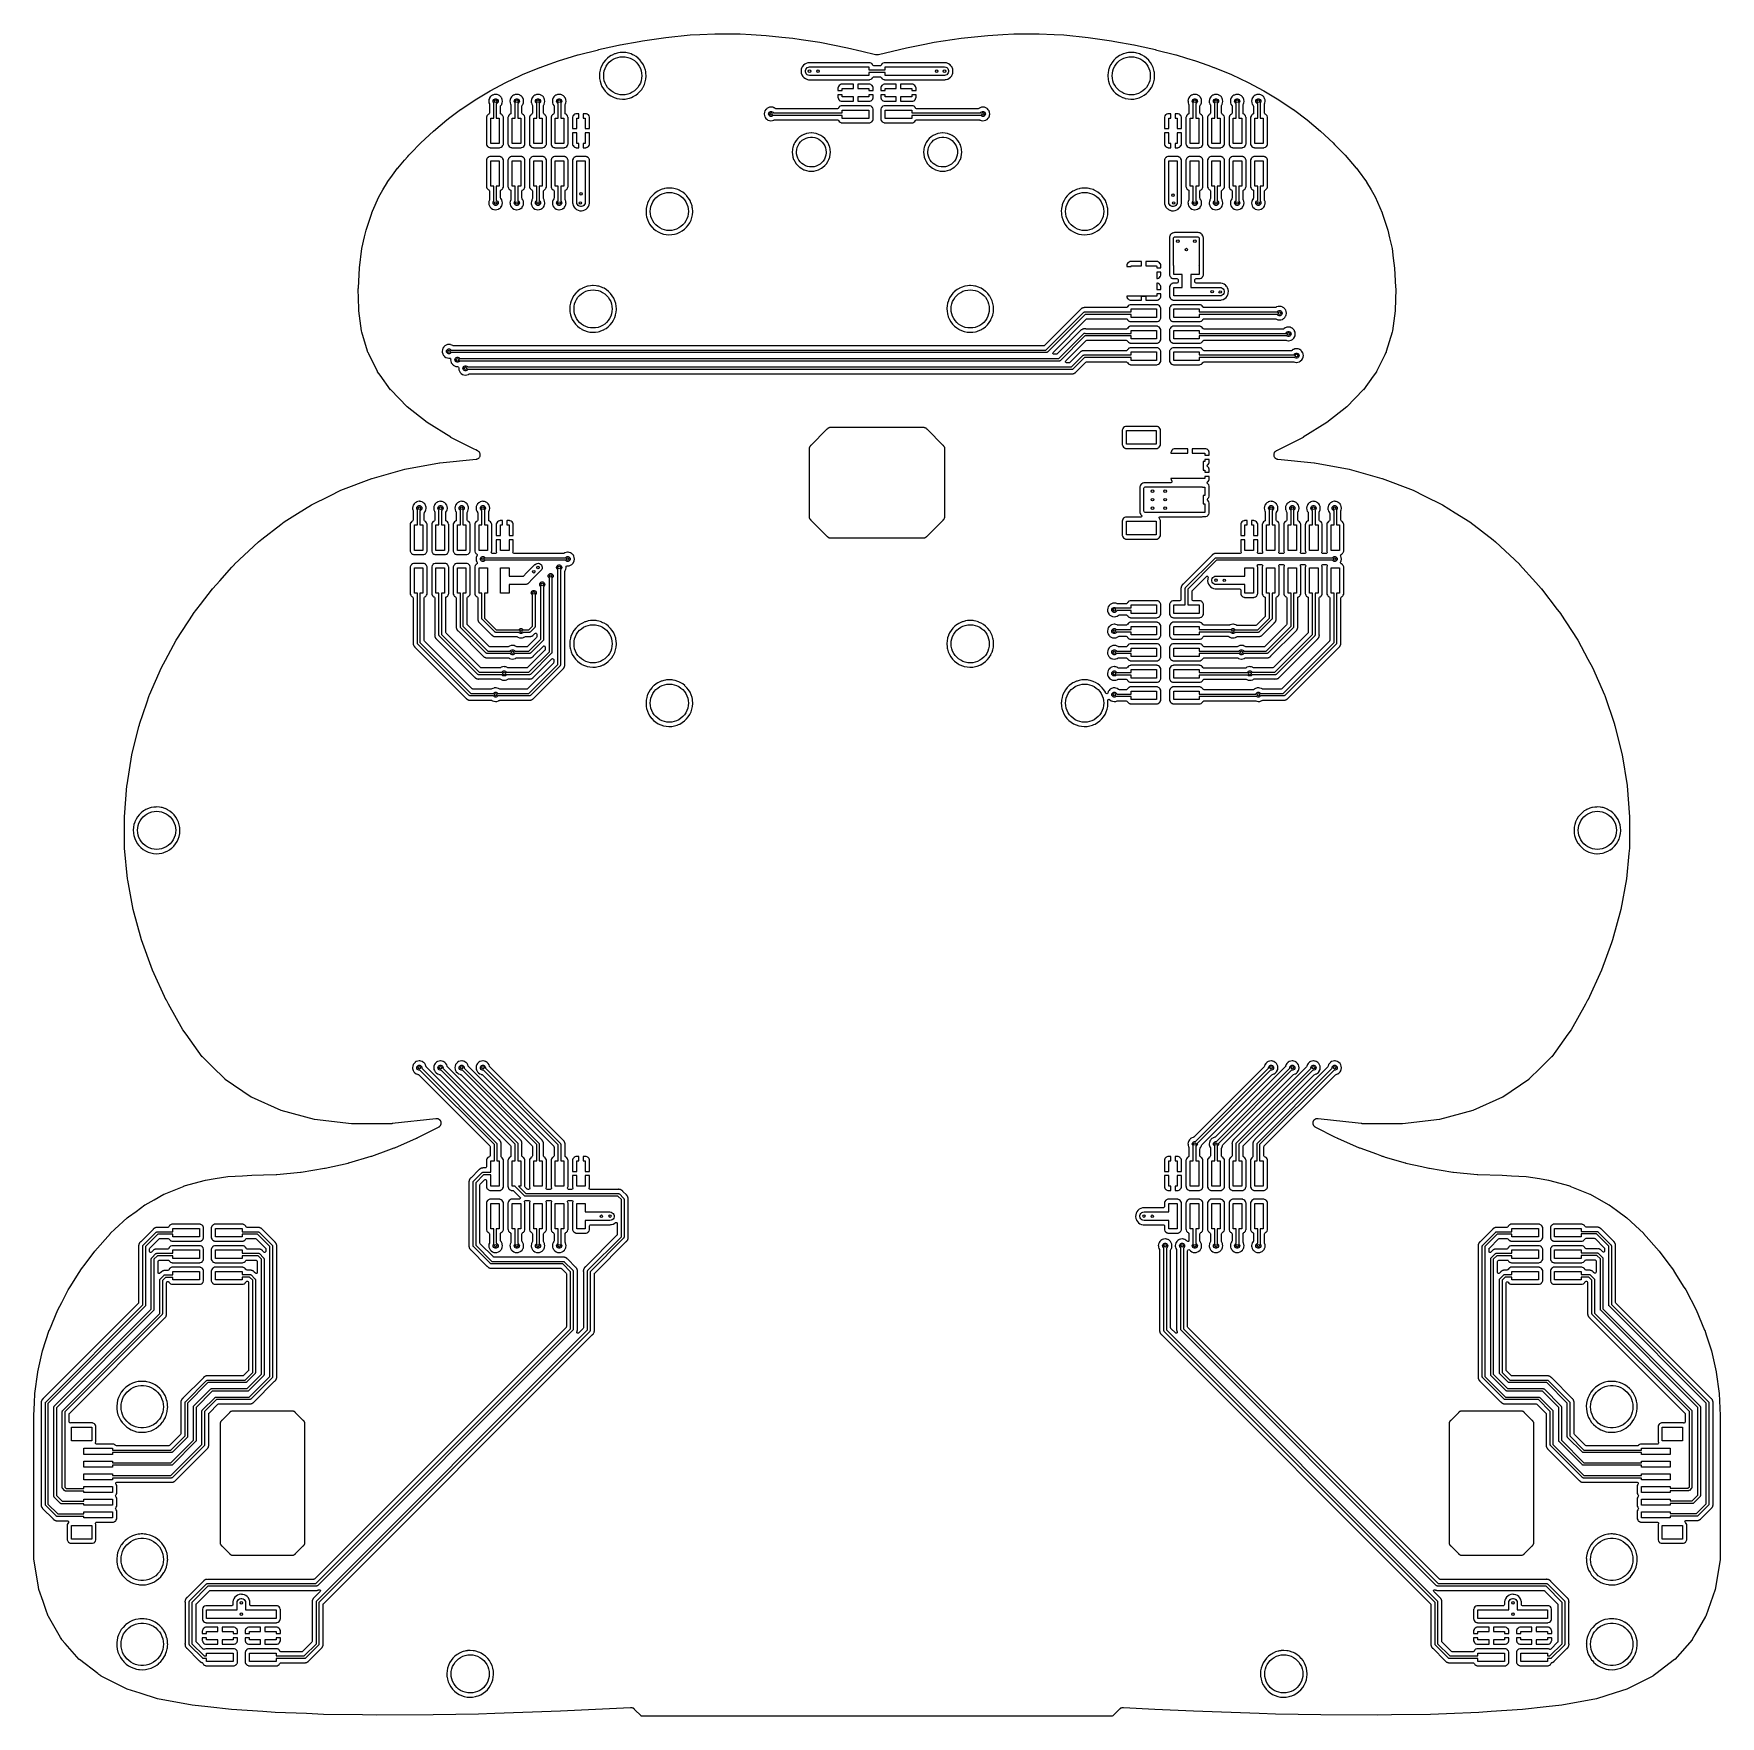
# Model space of a CAD drawing. Extents: x -3.92 to 3.92, y 0.02 to 7.83.
import ezdxf

# ---------------------------------------------------------------- set-up
doc = ezdxf.new("R2010")
doc.units = 0
doc.header["$MEASUREMENT"] = 0
doc.layers.add('BLACK', color=7, linetype='CONTINUOUS')

msp = doc.modelspace()

# ---------------------------------------------------------------- linework, layer by layer
at = {"layer": 'BLACK', "linetype": 'CONTINUOUS'}
for p, q in [((-1.3888, 7.73438), (-1.29379, 7.75902)), ((-1.29379, 7.75902), (-1.2936, 7.75907)), ((-1.2936, 7.75907), (-1.2155, 7.77616)), ((-1.2155, 7.77616), (-1.19397, 7.78087)), ((-1.19397, 7.78087), (-1.1938, 7.78091)), ((-1.1938, 7.78091), (-1.10532, 7.797)), ((-1.10532, 7.797), (-1.08954, 7.79987)), ((-1.08954, 7.79987), (-1.08938, 7.79989)), ((-1.08938, 7.79989), (-0.980665, 7.81597)), ((-0.980665, 7.81597), (-0.980447, 7.816)), ((-0.980447, 7.816), (-0.868364, 7.82756)), ((-0.868364, 7.82756), (-0.86809, 7.82758)), ((-0.86809, 7.82758), (-0.822254, 7.82975)), ((-0.822254, 7.82975), (-0.753387, 7.83301)), ((-0.753387, 7.83301), (-0.753124, 7.83302)), ((-0.753124, 7.83302), (-0.699373, 7.83271)), ((-0.699373, 7.83271), (-0.63563, 7.83234)), ((-0.63563, 7.83234), (-0.635379, 7.83234)), ((-0.635379, 7.83234), (-0.583857, 7.82942)), ((-0.583857, 7.82942), (-0.515089, 7.82554)), ((-0.515089, 7.82554), (-0.514852, 7.82552)), ((-0.514852, 7.82552), (-0.441457, 7.81781)), ((-0.441457, 7.81781), (-0.391758, 7.8126)), ((-0.391758, 7.8126), (-0.391533, 7.81257)), ((-0.391533, 7.81257), (-0.351877, 7.80656)), ((-0.351877, 7.80656), (-0.265637, 7.7935)), ((-0.265637, 7.7935), (-0.265428, 7.79347)), ((-0.265428, 7.79347), (-0.136728, 7.76826)), ((-0.136728, 7.76826), (-0.136532, 7.76821)), ((-0.136532, 7.76821), (-0.070486, 7.75246)), ((0.007257, 7.73738), (0.136532, 7.76821)), ((0.136532, 7.76821), (0.136728, 7.76826)), ((0.136728, 7.76826), (0.222146, 7.78499)), ((0.222146, 7.78499), (0.265427, 7.79347)), ((0.265427, 7.79347), (0.265638, 7.7935)), ((0.265638, 7.7935), (0.391534, 7.81257)), ((0.391534, 7.81257), (0.391758, 7.8126)), ((0.391758, 7.8126), (0.514851, 7.82552)), ((0.514851, 7.82552), (0.515088, 7.82554)), ((0.515088, 7.82554), (0.583857, 7.82942)), ((0.583857, 7.82942), (0.635379, 7.83234)), ((0.635379, 7.83234), (0.63563, 7.83234)), ((0.63563, 7.83234), (0.699375, 7.83271)), ((0.699375, 7.83271), (0.753124, 7.83302)), ((0.753124, 7.83302), (0.753387, 7.83301)), ((0.753387, 7.83301), (0.822297, 7.82975)), ((0.822297, 7.82975), (0.86809, 7.82758)), ((0.86809, 7.82758), (0.868363, 7.82756)), ((0.868363, 7.82756), (0.980448, 7.816)), ((0.980448, 7.816), (0.980665, 7.81597)), ((0.980665, 7.81597), (1.08938, 7.7999)), ((1.08938, 7.7999), (1.08954, 7.79987)), ((1.08954, 7.79987), (1.10516, 7.79703)), ((1.10516, 7.79703), (1.1938, 7.78091)), ((1.1938, 7.78091), (1.19397, 7.78088)), ((1.19397, 7.78088), (1.2155, 7.77616)), ((1.2155, 7.77616), (1.2936, 7.75907)), ((1.2936, 7.75907), (1.29379, 7.75902)), ((1.29379, 7.75902), (1.3888, 7.73438)), ((-1.56534, 7.67647), (-1.53937, 7.68565)), ((-1.53937, 7.68565), (-1.47959, 7.70677)), ((-1.47959, 7.70677), (-1.47938, 7.70684)), ((-1.47938, 7.70684), (-1.41378, 7.72679)), ((-1.41378, 7.72679), (-1.38899, 7.73432)), ((-1.38899, 7.73432), (-1.3888, 7.73438)), ((-1.27693, 7.68858), (-1.28211, 7.67734)), ((-1.27671, 7.68906), (-1.27693, 7.68858)), ((-1.26986, 7.70017), (-1.27671, 7.68906)), ((-1.26172, 7.71039), (-1.26986, 7.70017)), ((-1.26294, 7.67169), (-1.25782, 7.68209)), ((-1.25242, 7.71955), (-1.26172, 7.71039)), ((-1.25782, 7.68209), (-1.25138, 7.69172)), ((-1.24208, 7.72752), (-1.25242, 7.71955)), ((-1.25138, 7.69172), (-1.24374, 7.70043)), ((-1.24374, 7.70043), (-1.23503, 7.70807)), ((-1.24195, 7.7276), (-1.24208, 7.72752)), ((-1.2352, 7.73161), (-1.24195, 7.7276)), ((-1.24195, 7.7276), (-1.24195, 7.7276)), ((-1.23086, 7.7342), (-1.2352, 7.73161)), ((-1.23503, 7.70807), (-1.22539, 7.71451)), ((-1.21892, 7.73948), (-1.23086, 7.7342)), ((-1.22539, 7.71451), (-1.215, 7.71964)), ((-1.21636, 7.74026), (-1.21892, 7.73948)), ((-1.20657, 7.74324), (-1.21636, 7.74026)), ((-1.215, 7.71964), (-1.20403, 7.72336)), ((-1.20643, 7.74328), (-1.20657, 7.74324)), ((-1.20657, 7.74324), (-1.20657, 7.74324)), ((-1.20092, 7.74426), (-1.20643, 7.74328)), ((-1.20403, 7.72336), (-1.19266, 7.72562)), ((-1.19372, 7.74554), (-1.20092, 7.74426)), ((-1.19357, 7.74556), (-1.19372, 7.74554)), ((-1.19372, 7.74554), (-1.19372, 7.74554)), ((-1.18453, 7.74606), (-1.19357, 7.74556)), ((-1.19266, 7.72562), (-1.1811, 7.72638)), ((-1.18068, 7.74627), (-1.18453, 7.74606)), ((-1.1811, 7.72638), (-1.16954, 7.72562)), ((-1.18053, 7.74628), (-1.18068, 7.74627)), ((-1.18068, 7.74627), (-1.18068, 7.74627)), ((-1.16751, 7.74543), (-1.18053, 7.74628)), ((-1.16954, 7.72562), (-1.15818, 7.72336)), ((-1.16736, 7.7454), (-1.16751, 7.74543)), ((-1.16036, 7.74408), (-1.16736, 7.7454)), ((-1.16736, 7.7454), (-1.16736, 7.7454)), ((-1.15467, 7.74301), (-1.16036, 7.74408)), ((-1.15818, 7.72336), (-1.1472, 7.71964)), ((-1.14222, 7.73908), (-1.15467, 7.74301)), ((-1.1472, 7.71964), (-1.13681, 7.71451)), ((-1.14209, 7.73901), (-1.14222, 7.73908)), ((-1.13508, 7.73583), (-1.14209, 7.73901)), ((-1.14209, 7.73901), (-1.14209, 7.73901)), ((-1.13681, 7.71451), (-1.12718, 7.70807)), ((-1.13034, 7.73367), (-1.13508, 7.73583)), ((-1.11919, 7.72688), (-1.13034, 7.73367)), ((-1.12718, 7.70807), (-1.11846, 7.70043)), ((-1.11907, 7.72679), (-1.11919, 7.72688)), ((-1.10975, 7.71944), (-1.11907, 7.72679)), ((-1.11846, 7.70043), (-1.11082, 7.69172)), ((-1.11082, 7.69172), (-1.10439, 7.68209)), ((-1.10893, 7.71879), (-1.10975, 7.71944)), ((-1.09973, 7.70954), (-1.10893, 7.71879)), ((-1.10439, 7.68209), (-1.09926, 7.67169)), ((-1.09963, 7.70942), (-1.09973, 7.70954)), ((-1.09179, 7.69936), (-1.09963, 7.70942)), ((-1.09963, 7.70942), (-1.09963, 7.70942)), ((-1.0917, 7.69924), (-1.09179, 7.69936)), ((-1.09179, 7.69936), (-1.09179, 7.69936)), ((-1.08496, 7.68806), (-1.0917, 7.69924)), ((-1.07962, 7.67614), (-1.08496, 7.68806)), ((-0.346963, 7.68004), (-0.350496, 7.67286)), ((-0.342058, 7.68636), (-0.346963, 7.68004)), ((-0.335982, 7.69157), (-0.342058, 7.68636)), ((-0.328983, 7.69545), (-0.335982, 7.69157)), ((-0.321347, 7.69784), (-0.328983, 7.69545)), ((-0.323992, 7.67564), (-0.318911, 7.67795)), ((-0.321097, 7.69786), (-0.321347, 7.69784)), ((-0.317275, 7.69825), (-0.321097, 7.69786)), ((-0.321097, 7.69786), (-0.321097, 7.69786)), ((-0.318911, 7.67795), (-0.313386, 7.67874)), ((-0.315386, 7.69844), (-0.317275, 7.69825)), ((-0.035536, 7.69844), (-0.315386, 7.69844)), ((-0.313386, 7.67874), (-0.037402, 7.67874)), ((-0.070486, 7.75246), (-0.007244, 7.73738)), ((-0.037402, 7.67874), (-0.037402, 7.66496)), ((-0.035403, 7.69843), (-0.035536, 7.69844)), ((-0.033436, 7.69822), (-0.035403, 7.69843)), ((-0.035403, 7.69843), (-0.035403, 7.69843)), ((-0.033127, 7.69818), (-0.033436, 7.69822)), ((-0.033436, 7.69822), (-0.033436, 7.69822)), ((-0.032836, 7.69807), (-0.033127, 7.69818)), ((-0.032009, 7.69776), (-0.032836, 7.69807)), ((-0.032836, 7.69807), (-0.032836, 7.69807)), ((-0.027842, 7.6962), (-0.032009, 7.69776)), ((-0.027559, 7.69599), (-0.027842, 7.6962)), ((-0.023608, 7.69303), (-0.027559, 7.69599)), ((-0.027559, 7.69599), (-0.027559, 7.69599)), ((-0.023325, 7.69282), (-0.023608, 7.69303)), ((-0.023113, 7.69253), (-0.023325, 7.69282)), ((-0.020152, 7.68858), (-0.023113, 7.69253)), ((-0.01994, 7.6883), (-0.020152, 7.68858)), ((-0.020152, 7.68858), (-0.020152, 7.68858)), ((-0.019784, 7.68788), (-0.01994, 7.6883)), ((-0.019652, 7.68757), (-0.019784, 7.68788)), ((-0.017821, 7.68545), (-0.019652, 7.68757)), ((-0.015139, 7.68467), (-0.017821, 7.68545)), ((0.015139, 7.68467), (-0.015139, 7.68467)), ((-0.007244, 7.73738), (-0.006982, 7.7373)), ((-0.006982, 7.7373), (-0.006771, 7.73719)), ((-0.006771, 7.73719), (-0.006425, 7.73711)), ((-0.006425, 7.73711), (-0.004309, 7.73667)), ((-0.004309, 7.73667), (-0.004167, 7.73664)), ((-0.004167, 7.73664), (-0.003195, 7.73641)), ((-0.003195, 7.73641), (-0.00302, 7.73639)), ((-0.00302, 7.73639), (-0.002848, 7.73637)), ((-0.002848, 7.73637), (-0.002645, 7.73633)), ((-0.002645, 7.73633), (-0.001677, 7.73613)), ((-0.001677, 7.73613), (-0.001245, 7.73604)), ((-0.001245, 7.73604), (-0.000546, 7.73609)), ((-0.000546, 7.73609), (0.000304, 7.73609)), ((0.000304, 7.73609), (0.001002, 7.73602)), ((0.001002, 7.73602), (0.002404, 7.7363)), ((0.002404, 7.7363), (0.002698, 7.73634)), ((0.002698, 7.73634), (0.002887, 7.73637)), ((0.002698, 7.73634), (0.002698, 7.73634)), ((0.002887, 7.73637), (0.003078, 7.73638)), ((0.003078, 7.73638), (0.004036, 7.73661)), ((0.004036, 7.73661), (0.004237, 7.73665)), ((0.004237, 7.73665), (0.006195, 7.73704)), ((0.006195, 7.73704), (0.006542, 7.7371)), ((0.006195, 7.73704), (0.006195, 7.73704)), ((0.006542, 7.7371), (0.006836, 7.73726)), ((0.006836, 7.73726), (0.007257, 7.73738)), ((0.015485, 7.68468), (0.015139, 7.68467)), ((0.018105, 7.68565), (0.015485, 7.68468)), ((0.019624, 7.68767), (0.018105, 7.68565)), ((0.019646, 7.68766), (0.019624, 7.68767)), ((0.01973, 7.68781), (0.019646, 7.68766)), ((0.019784, 7.68788), (0.01973, 7.68781)), ((0.01994, 7.6883), (0.019784, 7.68788)), ((0.020152, 7.68858), (0.01994, 7.6883)), ((0.023113, 7.69253), (0.020152, 7.68858)), ((0.020152, 7.68858), (0.020152, 7.68858)), ((0.023325, 7.69282), (0.023113, 7.69253)), ((0.023608, 7.69303), (0.023325, 7.69282)), ((0.027559, 7.69599), (0.023608, 7.69303)), ((0.027842, 7.6962), (0.027559, 7.69599)), ((0.027559, 7.69599), (0.027559, 7.69599)), ((0.033127, 7.69818), (0.027842, 7.6962)), ((0.033436, 7.69822), (0.033127, 7.69818)), ((0.035403, 7.69843), (0.033436, 7.69822)), ((0.033436, 7.69822), (0.033436, 7.69822)), ((0.035536, 7.69844), (0.035403, 7.69843)), ((0.035403, 7.69843), (0.035403, 7.69843)), ((0.097409, 7.69844), (0.035536, 7.69844)), ((0.037402, 7.66496), (0.037402, 7.67874)), ((0.037402, 7.67874), (0.313386, 7.67874)), ((0.317262, 7.69844), (0.097409, 7.69844)), ((0.097409, 7.69844), (0.097409, 7.69844)), ((0.313386, 7.67874), (0.313626, 7.67874)), ((0.313626, 7.67874), (0.319141, 7.67788)), ((0.317327, 7.69844), (0.317262, 7.69844)), ((0.317328, 7.69844), (0.317327, 7.69844)), ((0.317332, 7.69844), (0.317328, 7.69844)), ((0.317524, 7.69843), (0.317332, 7.69844)), ((0.317711, 7.69839), (0.317524, 7.69843)), ((0.323545, 7.69717), (0.317711, 7.69839)), ((0.317711, 7.69839), (0.317711, 7.69839)), ((0.325358, 7.69679), (0.323545, 7.69717)), ((0.332702, 7.69362), (0.325358, 7.69679)), ((0.339257, 7.68903), (0.332702, 7.69362)), ((0.339429, 7.68884), (0.339257, 7.68903)), ((0.34337, 7.68468), (0.339429, 7.68884)), ((0.339429, 7.68884), (0.339429, 7.68884)), ((0.344755, 7.68321), (0.34337, 7.68468)), ((0.344887, 7.683), (0.344755, 7.68321)), ((0.348569, 7.67706), (0.344887, 7.683)), ((0.344887, 7.683), (0.344887, 7.683)), ((1.08527, 7.68858), (1.08009, 7.67734)), ((1.08549, 7.68906), (1.08527, 7.68858)), ((1.09235, 7.70017), (1.08549, 7.68906)), ((1.10048, 7.71039), (1.09235, 7.70017)), ((1.09926, 7.67169), (1.10439, 7.68209)), ((1.10979, 7.71955), (1.10048, 7.71039)), ((1.10439, 7.68209), (1.11082, 7.69172)), ((1.12012, 7.72752), (1.10979, 7.71955)), ((1.11082, 7.69172), (1.11846, 7.70043)), ((1.11846, 7.70043), (1.12718, 7.70807)), ((1.12025, 7.7276), (1.12012, 7.72752)), ((1.127, 7.73161), (1.12025, 7.7276)), ((1.12025, 7.7276), (1.12025, 7.7276)), ((1.13135, 7.7342), (1.127, 7.73161)), ((1.12718, 7.70807), (1.13681, 7.71451)), ((1.14329, 7.73948), (1.13135, 7.7342)), ((1.13681, 7.71451), (1.1472, 7.71964)), ((1.14585, 7.74026), (1.14329, 7.73948)), ((1.15563, 7.74324), (1.14585, 7.74026)), ((1.1472, 7.71964), (1.15818, 7.72336)), ((1.15578, 7.74328), (1.15563, 7.74324)), ((1.15563, 7.74324), (1.15563, 7.74324)), ((1.16128, 7.74426), (1.15578, 7.74328)), ((1.15818, 7.72336), (1.16954, 7.72562)), ((1.16849, 7.74554), (1.16128, 7.74426)), ((1.16863, 7.74556), (1.16849, 7.74554)), ((1.16849, 7.74554), (1.16849, 7.74554)), ((1.17767, 7.74606), (1.16863, 7.74556)), ((1.16954, 7.72562), (1.1811, 7.72638)), ((1.18152, 7.74627), (1.17767, 7.74606)), ((1.1811, 7.72638), (1.19266, 7.72562)), ((1.18167, 7.74628), (1.18152, 7.74627)), ((1.18152, 7.74627), (1.18152, 7.74627)), ((1.1947, 7.74543), (1.18167, 7.74628)), ((1.19266, 7.72562), (1.20403, 7.72336)), ((1.19485, 7.7454), (1.1947, 7.74543)), ((1.20184, 7.74408), (1.19485, 7.7454)), ((1.19485, 7.7454), (1.19485, 7.7454)), ((1.20753, 7.74301), (1.20184, 7.74408)), ((1.20403, 7.72336), (1.215, 7.71964)), ((1.21998, 7.73908), (1.20753, 7.74301)), ((1.215, 7.71964), (1.22539, 7.71451)), ((1.22012, 7.73901), (1.21998, 7.73908)), ((1.22712, 7.73583), (1.22012, 7.73901)), ((1.22012, 7.73901), (1.22012, 7.73901)), ((1.22539, 7.71451), (1.23503, 7.70807)), ((1.23187, 7.73367), (1.22712, 7.73583)), ((1.24302, 7.72688), (1.23187, 7.73367)), ((1.23503, 7.70807), (1.24374, 7.70043)), ((1.24313, 7.72679), (1.24302, 7.72688)), ((1.25245, 7.71944), (1.24313, 7.72679)), ((1.24374, 7.70043), (1.25138, 7.69172)), ((1.25138, 7.69172), (1.25782, 7.68209)), ((1.25327, 7.71879), (1.25245, 7.71944)), ((1.26248, 7.70954), (1.25327, 7.71879)), ((1.25782, 7.68209), (1.26294, 7.67169)), ((1.26257, 7.70942), (1.26248, 7.70954)), ((1.27042, 7.69936), (1.26257, 7.70942)), ((1.26257, 7.70942), (1.26257, 7.70942)), ((1.27051, 7.69924), (1.27042, 7.69936)), ((1.27042, 7.69936), (1.27042, 7.69936)), ((1.27724, 7.68806), (1.27051, 7.69924)), ((1.28258, 7.67614), (1.27724, 7.68806)), ((1.3888, 7.73438), (1.38899, 7.73432)), ((1.38899, 7.73432), (1.43793, 7.71944)), ((1.43793, 7.71944), (1.47938, 7.70684)), ((1.47938, 7.70684), (1.47959, 7.70677)), ((1.47959, 7.70677), (1.5369, 7.68652)), ((1.5369, 7.68652), (1.56534, 7.67647)), ((-1.79656, 7.56825), (-1.72371, 7.60714)), ((-1.72371, 7.60714), (-1.72348, 7.60725)), ((-1.72348, 7.60725), (-1.65598, 7.63893)), ((-1.65598, 7.63893), (-1.64693, 7.64318)), ((-1.64693, 7.64318), (-1.6467, 7.64328)), ((-1.6467, 7.64328), (-1.56556, 7.67639)), ((-1.56556, 7.67639), (-1.56534, 7.67647)), ((-1.28936, 7.64201), (-1.28958, 7.63893)), ((-1.28958, 7.63893), (-1.28932, 7.63359)), ((-1.28867, 7.65181), (-1.28936, 7.64201)), ((-1.28932, 7.63359), (-1.28896, 7.62642)), ((-1.28896, 7.62642), (-1.28893, 7.62589)), ((-1.28893, 7.62589), (-1.28891, 7.62574)), ((-1.28891, 7.62574), (-1.28891, 7.62574)), ((-1.28891, 7.62574), (-1.28786, 7.61967)), ((-1.28866, 7.65196), (-1.28867, 7.65181)), ((-1.28867, 7.65181), (-1.28867, 7.65181)), ((-1.28863, 7.6521), (-1.28866, 7.65196)), ((-1.28621, 7.66463), (-1.28863, 7.6521)), ((-1.28863, 7.6521), (-1.28863, 7.6521)), ((-1.28786, 7.61967), (-1.28672, 7.61302)), ((-1.28672, 7.61302), (-1.28668, 7.61288)), ((-1.28668, 7.61288), (-1.28668, 7.61288)), ((-1.28668, 7.61288), (-1.28344, 7.60206)), ((-1.28618, 7.66477), (-1.28621, 7.66463)), ((-1.28621, 7.66463), (-1.28621, 7.66463)), ((-1.28493, 7.66865), (-1.28618, 7.66477)), ((-1.28222, 7.67706), (-1.28493, 7.66865)), ((-1.28344, 7.60206), (-1.28298, 7.60051)), ((-1.28298, 7.60051), (-1.27776, 7.58854)), ((-1.28218, 7.6772), (-1.28222, 7.67706)), ((-1.28222, 7.67706), (-1.28222, 7.67706)), ((-1.28211, 7.67734), (-1.28218, 7.6772)), ((-1.28211, 7.67734), (-1.28211, 7.67734)), ((-1.26969, 7.6378), (-1.26893, 7.64936)), ((-1.26893, 7.62623), (-1.26969, 7.6378)), ((-1.26893, 7.64936), (-1.26667, 7.66072)), ((-1.26667, 7.61487), (-1.26893, 7.62623)), ((-1.26667, 7.66072), (-1.26294, 7.67169)), ((-1.26294, 7.6039), (-1.26667, 7.61487)), ((-1.25782, 7.5935), (-1.26294, 7.6039)), ((-1.09926, 7.6039), (-1.10439, 7.5935)), ((-1.09926, 7.67169), (-1.09554, 7.66072)), ((-1.09554, 7.61487), (-1.09926, 7.6039)), ((-1.09554, 7.66072), (-1.09328, 7.64936)), ((-1.09328, 7.62623), (-1.09554, 7.61487)), ((-1.09328, 7.64936), (-1.09252, 7.6378)), ((-1.09252, 7.6378), (-1.09328, 7.62623)), ((-1.08021, 7.59803), (-1.0784, 7.60348)), ((-1.07575, 7.66367), (-1.07962, 7.67614)), ((-1.0784, 7.60348), (-1.07631, 7.60972)), ((-1.07631, 7.60972), (-1.0737, 7.62251)), ((-1.07455, 7.65712), (-1.07575, 7.66367)), ((-1.0738, 7.653), (-1.07455, 7.65712)), ((-1.0734, 7.65083), (-1.0738, 7.653)), ((-1.0737, 7.62251), (-1.07264, 7.63552)), ((-1.07339, 7.65068), (-1.0734, 7.65083)), ((-1.07265, 7.6383), (-1.07339, 7.65068)), ((-1.07339, 7.65068), (-1.07339, 7.65068)), ((-1.07262, 7.6378), (-1.07265, 7.6383)), ((-1.07264, 7.63552), (-1.07262, 7.6378)), ((-0.352513, 7.66511), (-0.352931, 7.65712)), ((-0.352931, 7.65712), (-0.351735, 7.64921)), ((-0.35159, 7.66865), (-0.352513, 7.66511)), ((-0.351735, 7.64921), (-0.348972, 7.6417)), ((-0.350559, 7.67261), (-0.35159, 7.66865)), ((-0.350496, 7.67286), (-0.350559, 7.67261)), ((-0.350559, 7.67261), (-0.350559, 7.67261)), ((-0.348972, 7.6417), (-0.348839, 7.64149)), ((-0.348839, 7.64149), (-0.348839, 7.64149)), ((-0.348839, 7.64149), (-0.344887, 7.63511)), ((-0.344887, 7.63511), (-0.344887, 7.63511)), ((-0.344887, 7.63511), (-0.344755, 7.6349)), ((-0.344755, 7.6349), (-0.344582, 7.63472)), ((-0.344582, 7.63472), (-0.339676, 7.62953)), ((-0.339676, 7.62953), (-0.339257, 7.62908)), ((-0.339257, 7.62908), (-0.332702, 7.62449)), ((-0.332889, 7.65638), (-0.332855, 7.66196)), ((-0.331355, 7.65102), (-0.332889, 7.65638)), ((-0.332855, 7.66196), (-0.331255, 7.66731)), ((-0.332702, 7.62449), (-0.325358, 7.62132)), ((-0.328377, 7.6463), (-0.331355, 7.65102)), ((-0.331255, 7.66731), (-0.32822, 7.672)), ((-0.324193, 7.6426), (-0.328377, 7.6463)), ((-0.32822, 7.672), (-0.323992, 7.67564)), ((-0.325358, 7.62132), (-0.323545, 7.62094)), ((-0.319141, 7.64023), (-0.324193, 7.6426)), ((-0.323545, 7.62094), (-0.317711, 7.61972)), ((-0.313626, 7.63937), (-0.319141, 7.64023)), ((-0.317711, 7.61972), (-0.317711, 7.61972)), ((-0.317711, 7.61972), (-0.317524, 7.61968)), ((-0.317524, 7.61968), (-0.317332, 7.61967)), ((-0.317332, 7.61967), (-0.317328, 7.61967)), ((-0.317328, 7.61967), (-0.317327, 7.61967)), ((-0.317327, 7.61967), (-0.317262, 7.61967)), ((-0.317262, 7.61967), (-0.097409, 7.61967)), ((-0.313386, 7.63937), (-0.313626, 7.63937)), ((-0.037402, 7.63937), (-0.313386, 7.63937)), ((-0.097409, 7.61967), (-0.097409, 7.61967)), ((-0.097409, 7.61967), (-0.035536, 7.61967)), ((-0.037402, 7.66496), (0.037402, 7.66496)), ((0.037402, 7.65315), (-0.037402, 7.65315)), ((-0.037402, 7.65315), (-0.037402, 7.63937)), ((-0.035536, 7.61967), (-0.035403, 7.61968)), ((-0.035403, 7.61968), (-0.033436, 7.61989)), ((-0.035403, 7.61968), (-0.035403, 7.61968)), ((-0.033436, 7.61989), (-0.033127, 7.61993)), ((-0.033436, 7.61989), (-0.033436, 7.61989)), ((-0.033127, 7.61993), (-0.027842, 7.62191)), ((-0.027842, 7.62191), (-0.027559, 7.62212)), ((-0.027559, 7.62212), (-0.023608, 7.62508)), ((-0.027559, 7.62212), (-0.027559, 7.62212)), ((-0.023608, 7.62508), (-0.023325, 7.62529)), ((-0.023325, 7.62529), (-0.022988, 7.62574)), ((-0.022988, 7.62574), (-0.020152, 7.62953)), ((-0.020152, 7.62953), (-0.01994, 7.62981)), ((-0.020152, 7.62953), (-0.020152, 7.62953)), ((-0.01994, 7.62981), (-0.019784, 7.63023)), ((-0.019784, 7.63023), (-0.01973, 7.6303)), ((-0.01973, 7.6303), (-0.019646, 7.63045)), ((-0.019646, 7.63045), (-0.019624, 7.63044)), ((-0.019624, 7.63044), (-0.018105, 7.63246)), ((-0.018105, 7.63246), (-0.015485, 7.63343)), ((-0.015485, 7.63343), (-0.015139, 7.63344)), ((-0.015139, 7.63344), (0.015139, 7.63344)), ((0.015139, 7.63344), (0.017821, 7.63266)), ((0.017821, 7.63266), (0.019652, 7.63054)), ((0.019652, 7.63054), (0.019784, 7.63023)), ((0.019784, 7.63023), (0.01994, 7.62981)), ((0.01994, 7.62981), (0.020152, 7.62953)), ((0.020152, 7.62953), (0.020152, 7.62953)), ((0.020152, 7.62953), (0.022988, 7.62574)), ((0.022988, 7.62574), (0.023325, 7.62529)), ((0.023325, 7.62529), (0.023608, 7.62508)), ((0.023608, 7.62508), (0.027559, 7.62212)), ((0.027559, 7.62212), (0.027559, 7.62212)), ((0.027559, 7.62212), (0.027842, 7.62191)), ((0.027842, 7.62191), (0.031361, 7.62059)), ((0.031361, 7.62059), (0.032836, 7.62004)), ((0.032836, 7.62004), (0.032836, 7.62004)), ((0.032836, 7.62004), (0.033127, 7.61993)), ((0.033127, 7.61993), (0.033436, 7.61989)), ((0.033436, 7.61989), (0.033436, 7.61989)), ((0.033436, 7.61989), (0.035402, 7.61968)), ((0.035402, 7.61968), (0.035536, 7.61967)), ((0.035536, 7.61967), (0.315386, 7.61967)), ((0.037402, 7.63937), (0.037402, 7.65315)), ((0.313386, 7.63937), (0.037402, 7.63937)), ((0.318911, 7.64016), (0.313386, 7.63937)), ((0.315386, 7.61967), (0.317632, 7.61989)), ((0.317632, 7.61989), (0.321097, 7.62025)), ((0.323992, 7.64247), (0.318911, 7.64016)), ((0.319141, 7.67788), (0.324193, 7.67551)), ((0.321097, 7.62025), (0.321347, 7.62027)), ((0.321097, 7.62025), (0.321097, 7.62025)), ((0.321347, 7.62027), (0.328983, 7.62266)), ((0.32822, 7.64611), (0.323992, 7.64247)), ((0.324193, 7.67551), (0.328377, 7.67181)), ((0.331255, 7.6508), (0.32822, 7.64611)), ((0.328377, 7.67181), (0.331355, 7.66709)), ((0.328983, 7.62266), (0.335982, 7.62654)), ((0.332855, 7.65615), (0.331255, 7.6508)), ((0.331355, 7.66709), (0.332889, 7.66173)), ((0.332889, 7.66173), (0.332855, 7.65615)), ((0.335982, 7.62654), (0.342058, 7.63175)), ((0.342058, 7.63175), (0.346963, 7.63807)), ((0.346963, 7.63807), (0.347384, 7.63893)), ((0.347384, 7.63893), (0.350496, 7.64525)), ((0.348972, 7.67641), (0.348569, 7.67706)), ((0.351735, 7.6689), (0.348972, 7.67641)), ((0.350496, 7.64525), (0.351526, 7.64921)), ((0.351526, 7.64921), (0.352449, 7.65275)), ((0.352931, 7.66099), (0.351735, 7.6689)), ((0.352449, 7.65275), (0.352513, 7.653)), ((0.352449, 7.65275), (0.352449, 7.65275)), ((0.352513, 7.653), (0.352931, 7.66099)), ((1.07284, 7.64201), (1.07262, 7.63893)), ((1.07262, 7.63893), (1.07289, 7.63359)), ((1.07353, 7.65181), (1.07284, 7.64201)), ((1.07289, 7.63359), (1.07325, 7.62642)), ((1.07325, 7.62642), (1.07327, 7.62589)), ((1.07327, 7.62589), (1.0733, 7.62574)), ((1.0733, 7.62574), (1.0733, 7.62574)), ((1.0733, 7.62574), (1.07434, 7.61967)), ((1.07355, 7.65196), (1.07353, 7.65181)), ((1.07353, 7.65181), (1.07353, 7.65181)), ((1.07357, 7.6521), (1.07355, 7.65196)), ((1.076, 7.66463), (1.07357, 7.6521)), ((1.07357, 7.6521), (1.07357, 7.6521)), ((1.07434, 7.61967), (1.07548, 7.61302)), ((1.07548, 7.61302), (1.07553, 7.61288)), ((1.07553, 7.61288), (1.07553, 7.61288)), ((1.07553, 7.61288), (1.07876, 7.60206)), ((1.07603, 7.66477), (1.076, 7.66463)), ((1.076, 7.66463), (1.076, 7.66463)), ((1.07727, 7.66865), (1.07603, 7.66477)), ((1.07998, 7.67706), (1.07727, 7.66865)), ((1.07876, 7.60206), (1.07922, 7.60051)), ((1.07922, 7.60051), (1.08444, 7.58854)), ((1.08003, 7.6772), (1.07998, 7.67706)), ((1.07998, 7.67706), (1.07998, 7.67706)), ((1.08009, 7.67734), (1.08003, 7.6772)), ((1.08009, 7.67734), (1.08009, 7.67734)), ((1.09252, 7.6378), (1.09328, 7.64936)), ((1.09328, 7.62623), (1.09252, 7.6378)), ((1.09328, 7.64936), (1.09554, 7.66072)), ((1.09554, 7.61487), (1.09328, 7.62623)), ((1.09554, 7.66072), (1.09926, 7.67169)), ((1.09926, 7.6039), (1.09554, 7.61487)), ((1.10439, 7.5935), (1.09926, 7.6039)), ((1.26294, 7.6039), (1.25782, 7.5935)), ((1.26294, 7.67169), (1.26667, 7.66072)), ((1.26667, 7.61487), (1.26294, 7.6039)), ((1.26667, 7.66072), (1.26893, 7.64936)), ((1.26893, 7.62623), (1.26667, 7.61487)), ((1.26893, 7.64936), (1.26969, 7.6378)), ((1.26969, 7.6378), (1.26893, 7.62623)), ((1.28199, 7.59803), (1.28381, 7.60348)), ((1.28646, 7.66367), (1.28258, 7.67614)), ((1.28381, 7.60348), (1.28589, 7.60972)), ((1.28589, 7.60972), (1.28851, 7.62251)), ((1.28765, 7.65712), (1.28646, 7.66367)), ((1.28841, 7.653), (1.28765, 7.65712)), ((1.2888, 7.65083), (1.28841, 7.653)), ((1.28851, 7.62251), (1.28956, 7.63552)), ((1.28881, 7.65068), (1.2888, 7.65083)), ((1.28956, 7.6383), (1.28881, 7.65068)), ((1.28881, 7.65068), (1.28881, 7.65068)), ((1.28959, 7.6378), (1.28956, 7.6383)), ((1.28956, 7.63552), (1.28959, 7.6378)), ((1.56534, 7.67647), (1.56556, 7.67639)), ((1.56556, 7.67639), (1.6467, 7.64328)), ((1.6467, 7.64328), (1.64693, 7.64318)), ((1.64693, 7.64318), (1.72348, 7.60725)), ((1.72348, 7.60725), (1.72371, 7.60714)), ((1.72371, 7.60714), (1.79656, 7.56825)), ((-1.934, 7.48096), (-1.86695, 7.52601)), ((-1.86695, 7.52601), (-1.86674, 7.52615)), ((-1.86674, 7.52615), (-1.79678, 7.56813)), ((-1.80248, 7.52714), (-1.80337, 7.52013)), ((-1.8007, 7.53202), (-1.80248, 7.52714)), ((-1.80016, 7.53353), (-1.8007, 7.53202)), ((-1.80006, 7.53379), (-1.80016, 7.53353)), ((-1.80016, 7.53353), (-1.80016, 7.53353)), ((-1.79945, 7.53474), (-1.80006, 7.53379)), ((-1.79638, 7.5395), (-1.79945, 7.53474)), ((-1.79678, 7.56813), (-1.79656, 7.56825)), ((-1.79623, 7.53973), (-1.79638, 7.5395)), ((-1.79638, 7.5395), (-1.79638, 7.5395)), ((-1.79166, 7.54421), (-1.79623, 7.53973)), ((-1.79138, 7.54448), (-1.79166, 7.54421)), ((-1.79118, 7.54468), (-1.79138, 7.54448)), ((-1.79138, 7.54448), (-1.79138, 7.54448)), ((-1.78655, 7.54753), (-1.79118, 7.54468)), ((-1.78539, 7.54824), (-1.78655, 7.54753)), ((-1.78516, 7.54838), (-1.78539, 7.54824)), ((-1.78539, 7.54824), (-1.78539, 7.54824)), ((-1.78489, 7.54847), (-1.78516, 7.54838)), ((-1.77873, 7.55057), (-1.78489, 7.54847)), ((-1.78489, 7.54847), (-1.78489, 7.54847)), ((-1.78346, 7.51969), (-1.78275, 7.52372)), ((-1.78275, 7.52372), (-1.7807, 7.52728)), ((-1.7807, 7.52728), (-1.77756, 7.52991)), ((-1.77846, 7.55066), (-1.77873, 7.55057)), ((-1.77819, 7.55069), (-1.77846, 7.55066)), ((-1.77171, 7.55137), (-1.77819, 7.55069)), ((-1.77819, 7.55069), (-1.77819, 7.55069)), ((-1.77756, 7.52991), (-1.7737, 7.53132)), ((-1.7737, 7.53132), (-1.7696, 7.53132)), ((-1.77143, 7.5514), (-1.77171, 7.55137)), ((-1.77171, 7.55137), (-1.77171, 7.55137)), ((-1.76972, 7.55119), (-1.77143, 7.5514)), ((-1.76469, 7.5506), (-1.76972, 7.55119)), ((-1.7696, 7.53132), (-1.76575, 7.52991)), ((-1.76575, 7.52991), (-1.76261, 7.52728)), ((-1.76441, 7.55056), (-1.76469, 7.5506)), ((-1.76469, 7.5506), (-1.76469, 7.5506)), ((-1.76415, 7.55047), (-1.76441, 7.55056)), ((-1.75968, 7.54888), (-1.76415, 7.55047)), ((-1.76415, 7.55047), (-1.76415, 7.55047)), ((-1.76261, 7.52728), (-1.76055, 7.52372)), ((-1.76055, 7.52372), (-1.75984, 7.51969)), ((-1.75775, 7.54819), (-1.75968, 7.54888)), ((-1.75406, 7.54585), (-1.75775, 7.54819)), ((-1.75221, 7.54468), (-1.75406, 7.54585)), ((-1.75178, 7.5444), (-1.75221, 7.54468)), ((-1.75159, 7.54421), (-1.75178, 7.5444)), ((-1.74979, 7.54239), (-1.75159, 7.54421)), ((-1.75159, 7.54421), (-1.75159, 7.54421)), ((-1.7468, 7.53938), (-1.74979, 7.54239)), ((-1.74665, 7.53915), (-1.7468, 7.53938)), ((-1.74427, 7.53534), (-1.74665, 7.53915)), ((-1.74305, 7.53339), (-1.74427, 7.53534)), ((-1.74287, 7.53286), (-1.74305, 7.53339)), ((-1.74097, 7.5274), (-1.74287, 7.53286)), ((-1.74073, 7.52671), (-1.74097, 7.5274)), ((-1.73994, 7.51969), (-1.74073, 7.52671)), ((-1.70405, 7.52714), (-1.70494, 7.52013)), ((-1.70228, 7.53202), (-1.70405, 7.52714)), ((-1.70173, 7.53353), (-1.70228, 7.53202)), ((-1.70164, 7.53379), (-1.70173, 7.53353)), ((-1.70173, 7.53353), (-1.70173, 7.53353)), ((-1.70102, 7.53474), (-1.70164, 7.53379)), ((-1.69796, 7.5395), (-1.70102, 7.53474)), ((-1.69781, 7.53973), (-1.69796, 7.5395)), ((-1.69796, 7.5395), (-1.69796, 7.5395)), ((-1.69324, 7.54421), (-1.69781, 7.53973)), ((-1.69295, 7.54448), (-1.69324, 7.54421)), ((-1.69275, 7.54468), (-1.69295, 7.54448)), ((-1.69295, 7.54448), (-1.69295, 7.54448)), ((-1.68812, 7.54753), (-1.69275, 7.54468)), ((-1.68697, 7.54824), (-1.68812, 7.54753)), ((-1.68673, 7.54838), (-1.68697, 7.54824)), ((-1.68697, 7.54824), (-1.68697, 7.54824)), ((-1.68647, 7.54847), (-1.68673, 7.54838)), ((-1.6803, 7.55057), (-1.68647, 7.54847)), ((-1.68647, 7.54847), (-1.68647, 7.54847)), ((-1.68504, 7.51969), (-1.68433, 7.52372)), ((-1.68433, 7.52372), (-1.68228, 7.52728)), ((-1.68228, 7.52728), (-1.67913, 7.52991)), ((-1.68004, 7.55066), (-1.6803, 7.55057)), ((-1.67976, 7.55069), (-1.68004, 7.55066)), ((-1.67328, 7.55137), (-1.67976, 7.55069)), ((-1.67976, 7.55069), (-1.67976, 7.55069)), ((-1.67913, 7.52991), (-1.67528, 7.53132)), ((-1.67528, 7.53132), (-1.67118, 7.53132)), ((-1.67301, 7.5514), (-1.67328, 7.55137)), ((-1.67328, 7.55137), (-1.67328, 7.55137)), ((-1.67129, 7.55119), (-1.67301, 7.5514)), ((-1.66626, 7.5506), (-1.67129, 7.55119)), ((-1.67118, 7.53132), (-1.66732, 7.52991)), ((-1.66732, 7.52991), (-1.66418, 7.52728)), ((-1.66599, 7.55056), (-1.66626, 7.5506)), ((-1.66626, 7.5506), (-1.66626, 7.5506)), ((-1.66573, 7.55047), (-1.66599, 7.55056)), ((-1.66572, 7.55047), (-1.66573, 7.55047)), ((-1.66126, 7.54888), (-1.66572, 7.55047)), ((-1.66418, 7.52728), (-1.66213, 7.52372)), ((-1.66213, 7.52372), (-1.66142, 7.51969)), ((-1.65933, 7.54819), (-1.66126, 7.54888)), ((-1.65564, 7.54585), (-1.65933, 7.54819)), ((-1.65379, 7.54468), (-1.65564, 7.54585)), ((-1.65336, 7.5444), (-1.65379, 7.54468)), ((-1.65316, 7.54421), (-1.65336, 7.5444)), ((-1.65136, 7.54239), (-1.65316, 7.54421)), ((-1.65316, 7.54421), (-1.65316, 7.54421)), ((-1.64837, 7.53938), (-1.65136, 7.54239)), ((-1.64823, 7.53915), (-1.64837, 7.53938)), ((-1.64585, 7.53534), (-1.64823, 7.53915)), ((-1.64463, 7.53339), (-1.64585, 7.53534)), ((-1.64444, 7.53286), (-1.64463, 7.53339)), ((-1.64254, 7.5274), (-1.64444, 7.53286)), ((-1.6423, 7.52671), (-1.64254, 7.5274)), ((-1.64151, 7.51969), (-1.6423, 7.52671)), ((-1.60563, 7.52714), (-1.60652, 7.52013)), ((-1.60385, 7.53202), (-1.60563, 7.52714)), ((-1.60331, 7.53353), (-1.60385, 7.53202)), ((-1.60321, 7.53379), (-1.60331, 7.53353)), ((-1.60331, 7.53353), (-1.60331, 7.53353)), ((-1.6026, 7.53474), (-1.60321, 7.53379)), ((-1.59953, 7.5395), (-1.6026, 7.53474)), ((-1.59938, 7.53973), (-1.59953, 7.5395)), ((-1.59953, 7.5395), (-1.59953, 7.5395)), ((-1.59481, 7.54421), (-1.59938, 7.53973)), ((-1.59453, 7.54448), (-1.59481, 7.54421)), ((-1.59433, 7.54468), (-1.59453, 7.54448)), ((-1.59453, 7.54448), (-1.59453, 7.54448)), ((-1.5897, 7.54753), (-1.59433, 7.54468)), ((-1.58854, 7.54824), (-1.5897, 7.54753)), ((-1.58831, 7.54838), (-1.58854, 7.54824)), ((-1.58854, 7.54824), (-1.58854, 7.54824)), ((-1.58804, 7.54847), (-1.58831, 7.54838)), ((-1.58188, 7.55057), (-1.58804, 7.54847)), ((-1.58804, 7.54847), (-1.58804, 7.54847)), ((-1.58661, 7.51969), (-1.5859, 7.52372)), ((-1.5859, 7.52372), (-1.58385, 7.52728)), ((-1.58385, 7.52728), (-1.58071, 7.52991)), ((-1.58161, 7.55066), (-1.58188, 7.55057)), ((-1.58134, 7.55069), (-1.58161, 7.55066)), ((-1.57486, 7.55137), (-1.58134, 7.55069)), ((-1.58134, 7.55069), (-1.58134, 7.55069)), ((-1.58071, 7.52991), (-1.57685, 7.53132)), ((-1.57685, 7.53132), (-1.57275, 7.53132)), ((-1.57458, 7.5514), (-1.57486, 7.55137)), ((-1.57486, 7.55137), (-1.57486, 7.55137)), ((-1.57287, 7.55119), (-1.57458, 7.5514)), ((-1.56784, 7.5506), (-1.57287, 7.55119)), ((-1.57275, 7.53132), (-1.5689, 7.52991)), ((-1.5689, 7.52991), (-1.56576, 7.52728)), ((-1.56756, 7.55056), (-1.56784, 7.5506)), ((-1.56784, 7.5506), (-1.56784, 7.5506)), ((-1.5673, 7.55047), (-1.56756, 7.55056)), ((-1.56283, 7.54888), (-1.5673, 7.55047)), ((-1.5673, 7.55047), (-1.5673, 7.55047)), ((-1.56576, 7.52728), (-1.5637, 7.52372)), ((-1.5637, 7.52372), (-1.56299, 7.51969)), ((-1.5609, 7.54819), (-1.56283, 7.54888)), ((-1.55721, 7.54585), (-1.5609, 7.54819)), ((-1.55536, 7.54468), (-1.55721, 7.54585)), ((-1.55493, 7.5444), (-1.55536, 7.54468)), ((-1.55474, 7.54421), (-1.55493, 7.5444)), ((-1.55473, 7.54421), (-1.55474, 7.54421)), ((-1.55294, 7.54239), (-1.55473, 7.54421)), ((-1.54995, 7.53938), (-1.55294, 7.54239)), ((-1.5498, 7.53915), (-1.54995, 7.53938)), ((-1.54742, 7.53534), (-1.5498, 7.53915)), ((-1.5462, 7.53339), (-1.54742, 7.53534)), ((-1.54602, 7.53286), (-1.5462, 7.53339)), ((-1.54412, 7.5274), (-1.54602, 7.53286)), ((-1.54388, 7.52671), (-1.54412, 7.5274)), ((-1.54309, 7.51969), (-1.54388, 7.52671)), ((-1.5072, 7.52714), (-1.50809, 7.52013)), ((-1.50543, 7.53202), (-1.5072, 7.52714)), ((-1.50488, 7.53353), (-1.50543, 7.53202)), ((-1.50479, 7.53379), (-1.50488, 7.53353)), ((-1.50488, 7.53353), (-1.50488, 7.53353)), ((-1.50417, 7.53474), (-1.50479, 7.53379)), ((-1.50111, 7.5395), (-1.50417, 7.53474)), ((-1.50096, 7.53973), (-1.50111, 7.5395)), ((-1.50111, 7.5395), (-1.50111, 7.5395)), ((-1.49639, 7.54421), (-1.50096, 7.53973)), ((-1.4961, 7.54448), (-1.49639, 7.54421)), ((-1.4959, 7.54468), (-1.4961, 7.54448)), ((-1.4961, 7.54448), (-1.4961, 7.54448)), ((-1.49127, 7.54753), (-1.4959, 7.54468)), ((-1.49012, 7.54824), (-1.49127, 7.54753)), ((-1.48988, 7.54838), (-1.49012, 7.54824)), ((-1.49012, 7.54824), (-1.49012, 7.54824)), ((-1.48962, 7.54847), (-1.48988, 7.54838)), ((-1.48345, 7.55057), (-1.48962, 7.54847)), ((-1.48962, 7.54847), (-1.48962, 7.54847)), ((-1.48819, 7.51969), (-1.48748, 7.52372)), ((-1.48748, 7.52372), (-1.48543, 7.52728)), ((-1.48543, 7.52728), (-1.48228, 7.52991)), ((-1.48319, 7.55066), (-1.48345, 7.55057)), ((-1.48291, 7.55069), (-1.48319, 7.55066)), ((-1.47643, 7.55137), (-1.48291, 7.55069)), ((-1.48291, 7.55069), (-1.48291, 7.55069)), ((-1.48228, 7.52991), (-1.47843, 7.53132)), ((-1.47843, 7.53132), (-1.47433, 7.53132)), ((-1.47616, 7.5514), (-1.47643, 7.55137)), ((-1.47643, 7.55137), (-1.47643, 7.55137)), ((-1.47444, 7.55119), (-1.47616, 7.5514)), ((-1.46941, 7.5506), (-1.47444, 7.55119)), ((-1.47433, 7.53132), (-1.47047, 7.52991)), ((-1.47047, 7.52991), (-1.46733, 7.52728)), ((-1.46914, 7.55056), (-1.46941, 7.5506)), ((-1.46941, 7.5506), (-1.46941, 7.5506)), ((-1.46887, 7.55047), (-1.46914, 7.55056)), ((-1.46441, 7.54888), (-1.46887, 7.55047)), ((-1.46887, 7.55047), (-1.46887, 7.55047)), ((-1.46733, 7.52728), (-1.46528, 7.52372)), ((-1.46528, 7.52372), (-1.46457, 7.51969)), ((-1.46247, 7.54819), (-1.46441, 7.54888)), ((-1.45879, 7.54585), (-1.46247, 7.54819)), ((-1.45694, 7.54468), (-1.45879, 7.54585)), ((-1.45651, 7.5444), (-1.45694, 7.54468)), ((-1.45631, 7.54421), (-1.45651, 7.5444)), ((-1.45451, 7.54239), (-1.45631, 7.54421)), ((-1.45631, 7.54421), (-1.45631, 7.54421)), ((-1.45152, 7.53938), (-1.45451, 7.54239)), ((-1.45138, 7.53915), (-1.45152, 7.53938)), ((-1.449, 7.53534), (-1.45138, 7.53915)), ((-1.44778, 7.53339), (-1.449, 7.53534)), ((-1.44759, 7.53286), (-1.44778, 7.53339)), ((-1.44569, 7.5274), (-1.44759, 7.53286)), ((-1.44545, 7.52671), (-1.44569, 7.5274)), ((-1.44466, 7.51969), (-1.44545, 7.52671)), ((-1.27776, 7.58854), (-1.27769, 7.58842)), ((-1.27769, 7.58842), (-1.27769, 7.58842)), ((-1.27769, 7.58842), (-1.27122, 7.57742)), ((-1.27122, 7.57742), (-1.27122, 7.57742)), ((-1.27122, 7.57742), (-1.27115, 7.57729)), ((-1.27115, 7.57729), (-1.27106, 7.57717)), ((-1.27106, 7.57717), (-1.26332, 7.56703)), ((-1.26332, 7.56703), (-1.26332, 7.56703)), ((-1.26332, 7.56703), (-1.26323, 7.56691)), ((-1.26323, 7.56691), (-1.25411, 7.55756)), ((-1.25138, 7.58387), (-1.25782, 7.5935)), ((-1.25411, 7.55756), (-1.24395, 7.54937)), ((-1.24374, 7.57516), (-1.25138, 7.58387)), ((-1.24395, 7.54937), (-1.24382, 7.54929)), ((-1.24382, 7.54929), (-1.24382, 7.54929)), ((-1.24382, 7.54929), (-1.23643, 7.54468)), ((-1.23503, 7.56752), (-1.24374, 7.57516)), ((-1.23643, 7.54468), (-1.23287, 7.54246)), ((-1.22539, 7.56108), (-1.23503, 7.56752)), ((-1.23287, 7.54246), (-1.22104, 7.53693)), ((-1.215, 7.55596), (-1.22539, 7.56108)), ((-1.22104, 7.53693), (-1.2209, 7.53688)), ((-1.2209, 7.53688), (-1.21146, 7.53379)), ((-1.20403, 7.55223), (-1.215, 7.55596)), ((-1.21146, 7.53379), (-1.20863, 7.53286)), ((-1.20863, 7.53286), (-1.19583, 7.53031)), ((-1.19266, 7.54997), (-1.20403, 7.55223)), ((-1.19583, 7.53031), (-1.19568, 7.5303)), ((-1.19568, 7.5303), (-1.19568, 7.5303)), ((-1.19568, 7.5303), (-1.18296, 7.52933)), ((-1.1811, 7.54921), (-1.19266, 7.54997)), ((-1.18296, 7.52933), (-1.18295, 7.52933)), ((-1.18295, 7.52933), (-1.18281, 7.52932)), ((-1.18281, 7.52932), (-1.16976, 7.5299)), ((-1.16954, 7.54997), (-1.1811, 7.54921)), ((-1.16976, 7.5299), (-1.15688, 7.53205)), ((-1.15818, 7.55223), (-1.16954, 7.54997)), ((-1.1472, 7.55596), (-1.15818, 7.55223)), ((-1.15688, 7.53205), (-1.15674, 7.53209)), ((-1.15674, 7.53209), (-1.15016, 7.53402)), ((-1.15674, 7.53209), (-1.15674, 7.53209)), ((-1.15016, 7.53402), (-1.14435, 7.53572)), ((-1.13681, 7.56108), (-1.1472, 7.55596)), ((-1.14435, 7.53572), (-1.13996, 7.53761)), ((-1.13996, 7.53761), (-1.13236, 7.54088)), ((-1.12718, 7.56752), (-1.13681, 7.56108)), ((-1.13236, 7.54088), (-1.12107, 7.54744)), ((-1.11846, 7.57516), (-1.12718, 7.56752)), ((-1.12107, 7.54744), (-1.12095, 7.54753)), ((-1.12095, 7.54753), (-1.11077, 7.55521)), ((-1.12095, 7.54753), (-1.12095, 7.54753)), ((-1.11082, 7.58387), (-1.11846, 7.57516)), ((-1.10439, 7.5935), (-1.11082, 7.58387)), ((-1.11077, 7.55521), (-1.11065, 7.5553)), ((-1.11065, 7.5553), (-1.10125, 7.56436)), ((-1.10125, 7.56436), (-1.09685, 7.56977)), ((-1.09685, 7.56977), (-1.093, 7.57449)), ((-1.093, 7.57449), (-1.08778, 7.58277)), ((-1.08778, 7.58277), (-1.08612, 7.58541)), ((-1.08612, 7.58541), (-1.08604, 7.58553)), ((-1.08612, 7.58541), (-1.08612, 7.58541)), ((-1.08604, 7.58553), (-1.08467, 7.58842)), ((-1.08467, 7.58842), (-1.08051, 7.5972)), ((-1.08051, 7.5972), (-1.08045, 7.59733)), ((-1.08045, 7.59733), (-1.08021, 7.59803)), ((-0.181403, 7.58077), (-0.181417, 7.5805)), ((-0.181417, 7.5805), (-0.181417, 7.56977)), ((-0.181417, 7.56977), (-0.181241, 7.56917)), ((-0.181351, 7.54882), (-0.181417, 7.54852)), ((-0.181417, 7.54852), (-0.181417, 7.53761)), ((-0.181417, 7.53761), (-0.181403, 7.53734)), ((-0.181185, 7.58277), (-0.181403, 7.58077)), ((-0.181403, 7.53734), (-0.181185, 7.53534)), ((-0.181304, 7.54888), (-0.181351, 7.54882)), ((-0.180704, 7.54906), (-0.181304, 7.54888)), ((-0.181241, 7.56917), (-0.181186, 7.56912)), ((-0.181186, 7.56912), (-0.180884, 7.56906)), ((-0.181042, 7.58337), (-0.181185, 7.58277)), ((-0.181185, 7.53534), (-0.181042, 7.53474)), ((-0.179265, 7.58811), (-0.181042, 7.58337)), ((-0.181042, 7.53474), (-0.179265, 7.53)), ((-0.180884, 7.56906), (-0.161417, 7.56906)), ((-0.161417, 7.54906), (-0.180704, 7.54906)), ((-0.178929, 7.58873), (-0.179265, 7.58811)), ((-0.179265, 7.53), (-0.178929, 7.52938)), ((-0.175917, 7.59275), (-0.178929, 7.58873)), ((-0.178929, 7.52938), (-0.175917, 7.52537)), ((-0.175422, 7.59324), (-0.175917, 7.59275)), ((-0.175917, 7.52537), (-0.175422, 7.52487)), ((-0.171404, 7.59625), (-0.175422, 7.59324)), ((-0.175422, 7.52487), (-0.171404, 7.52186)), ((-0.17079, 7.59659), (-0.171404, 7.59625)), ((-0.171404, 7.52186), (-0.17079, 7.52152)), ((-0.166047, 7.59837), (-0.17079, 7.59659)), ((-0.17079, 7.52152), (-0.166047, 7.51974)), ((-0.165447, 7.59851), (-0.166047, 7.59837)), ((-0.163444, 7.59873), (-0.165447, 7.59851)), ((-0.163176, 7.59874), (-0.163444, 7.59873)), ((-0.109943, 7.59874), (-0.163176, 7.59874)), ((-0.161417, 7.56906), (-0.161417, 7.57874)), ((-0.161417, 7.57874), (-0.109409, 7.57874)), ((-0.161417, 7.53937), (-0.161417, 7.54906)), ((-0.109409, 7.53937), (-0.161417, 7.53937)), ((-0.10964, 7.59867), (-0.109943, 7.59874)), ((-0.109586, 7.59863), (-0.10964, 7.59867)), ((-0.109409, 7.59803), (-0.109586, 7.59863)), ((-0.109409, 7.57874), (-0.109409, 7.59803)), ((-0.109409, 7.5199), (-0.109409, 7.53937)), ((-0.089344, 7.59851), (-0.089409, 7.59821)), ((-0.089409, 7.59821), (-0.089409, 7.57874)), ((-0.089409, 7.57874), (-0.037402, 7.57874)), ((-0.037402, 7.53937), (-0.089409, 7.53937)), ((-0.089409, 7.53937), (-0.089409, 7.52008)), ((-0.089296, 7.59856), (-0.089344, 7.59851)), ((-0.088696, 7.59874), (-0.089296, 7.59856)), ((-0.035643, 7.59874), (-0.088696, 7.59874)), ((-0.037402, 7.57874), (-0.037402, 7.56906)), ((-0.037402, 7.56906), (-0.018115, 7.56906)), ((-0.017935, 7.54906), (-0.037402, 7.54906)), ((-0.037402, 7.54906), (-0.037402, 7.53937)), ((-0.035375, 7.59873), (-0.035643, 7.59874)), ((-0.033372, 7.59851), (-0.035375, 7.59873)), ((-0.032771, 7.59837), (-0.033372, 7.59851)), ((-0.032772, 7.51974), (-0.028029, 7.52152)), ((-0.028029, 7.59659), (-0.032771, 7.59837)), ((-0.027415, 7.59625), (-0.028029, 7.59659)), ((-0.028029, 7.52152), (-0.027415, 7.52186)), ((-0.023397, 7.59324), (-0.027415, 7.59625)), ((-0.027415, 7.52186), (-0.023397, 7.52487)), ((-0.022902, 7.59275), (-0.023397, 7.59324)), ((-0.023397, 7.52487), (-0.022902, 7.52537)), ((-0.01989, 7.58873), (-0.022902, 7.59275)), ((-0.022902, 7.52537), (-0.01989, 7.52938)), ((-0.019554, 7.58811), (-0.01989, 7.58873)), ((-0.01989, 7.52938), (-0.019554, 7.53)), ((-0.017776, 7.58337), (-0.019554, 7.58811)), ((-0.019554, 7.53), (-0.017777, 7.53474)), ((-0.018115, 7.56906), (-0.017515, 7.56923)), ((-0.017632, 7.54899), (-0.017935, 7.54906)), ((-0.017777, 7.53474), (-0.017634, 7.53534)), ((-0.017634, 7.58277), (-0.017776, 7.58337)), ((-0.017416, 7.58077), (-0.017634, 7.58277)), ((-0.017634, 7.53534), (-0.017416, 7.53734)), ((-0.017578, 7.54894), (-0.017632, 7.54899)), ((-0.017402, 7.54834), (-0.017578, 7.54894)), ((-0.017515, 7.56923), (-0.017467, 7.56929)), ((-0.017467, 7.56929), (-0.017402, 7.56959)), ((-0.017402, 7.5805), (-0.017416, 7.58077)), ((-0.017416, 7.53734), (-0.017402, 7.53761)), ((-0.017402, 7.56959), (-0.017402, 7.5805)), ((-0.017402, 7.53761), (-0.017402, 7.54834)), ((0.017416, 7.58077), (0.017402, 7.5805)), ((0.017402, 7.5805), (0.017402, 7.56977)), ((0.017402, 7.56977), (0.017578, 7.56917)), ((0.017467, 7.54882), (0.017402, 7.54852)), ((0.017402, 7.54852), (0.017402, 7.53761)), ((0.017402, 7.53761), (0.017416, 7.53734)), ((0.017634, 7.58277), (0.017416, 7.58077)), ((0.017416, 7.53734), (0.017634, 7.53534)), ((0.017515, 7.54888), (0.017467, 7.54882)), ((0.018115, 7.54906), (0.017515, 7.54888)), ((0.017578, 7.56917), (0.017632, 7.56912)), ((0.017632, 7.56912), (0.017935, 7.56906)), ((0.017777, 7.58337), (0.017634, 7.58277)), ((0.017634, 7.53534), (0.017776, 7.53474)), ((0.017776, 7.53474), (0.019554, 7.53)), ((0.019554, 7.58811), (0.017777, 7.58337)), ((0.017935, 7.56906), (0.037402, 7.56906)), ((0.037402, 7.54906), (0.018115, 7.54906)), ((0.01989, 7.58873), (0.019554, 7.58811)), ((0.019554, 7.53), (0.01989, 7.52938)), ((0.022902, 7.59275), (0.01989, 7.58873)), ((0.01989, 7.52938), (0.022902, 7.52537)), ((0.023397, 7.59324), (0.022902, 7.59275)), ((0.022902, 7.52537), (0.023397, 7.52487)), ((0.027415, 7.59625), (0.023397, 7.59324)), ((0.023397, 7.52487), (0.027415, 7.52186)), ((0.028029, 7.59659), (0.027415, 7.59625)), ((0.027415, 7.52186), (0.028029, 7.52152)), ((0.032772, 7.59837), (0.028029, 7.59659)), ((0.028029, 7.52152), (0.032771, 7.51974)), ((0.033372, 7.59851), (0.032772, 7.59837)), ((0.035374, 7.59873), (0.033372, 7.59851)), ((0.035643, 7.59874), (0.035374, 7.59873)), ((0.088876, 7.59874), (0.035643, 7.59874)), ((0.037402, 7.56906), (0.037402, 7.57874)), ((0.037402, 7.57874), (0.089409, 7.57874)), ((0.037402, 7.53937), (0.037402, 7.54906)), ((0.089409, 7.53937), (0.037402, 7.53937)), ((0.089178, 7.59867), (0.088876, 7.59874)), ((0.089233, 7.59863), (0.089178, 7.59867)), ((0.089409, 7.59803), (0.089233, 7.59863)), ((0.089409, 7.57874), (0.089409, 7.59803)), ((0.089409, 7.5199), (0.089409, 7.53937)), ((0.109475, 7.59851), (0.109409, 7.59821)), ((0.109409, 7.59821), (0.109409, 7.57874)), ((0.109409, 7.57874), (0.161417, 7.57874)), ((0.161417, 7.53937), (0.109409, 7.53937)), ((0.109409, 7.53937), (0.109409, 7.52008)), ((0.109523, 7.59856), (0.109475, 7.59851)), ((0.110123, 7.59874), (0.109523, 7.59856)), ((0.163176, 7.59874), (0.110123, 7.59874)), ((0.161417, 7.57874), (0.161417, 7.56906)), ((0.161417, 7.56906), (0.180704, 7.56906)), ((0.180884, 7.54906), (0.161417, 7.54906)), ((0.161417, 7.54906), (0.161417, 7.53937)), ((0.163444, 7.59873), (0.163176, 7.59874)), ((0.165447, 7.59851), (0.163444, 7.59873)), ((0.166047, 7.59837), (0.165447, 7.59851)), ((0.17079, 7.59659), (0.166047, 7.59837)), ((0.166047, 7.51974), (0.17079, 7.52152)), ((0.171404, 7.59625), (0.17079, 7.59659)), ((0.17079, 7.52152), (0.171404, 7.52186)), ((0.175422, 7.59324), (0.171404, 7.59625)), ((0.171404, 7.52186), (0.175422, 7.52487)), ((0.175917, 7.59275), (0.175422, 7.59324)), ((0.175422, 7.52487), (0.175917, 7.52537)), ((0.178929, 7.58873), (0.175917, 7.59275)), ((0.175917, 7.52537), (0.178929, 7.52938)), ((0.179265, 7.58811), (0.178929, 7.58873)), ((0.178929, 7.52938), (0.179265, 7.53)), ((0.181042, 7.58337), (0.179265, 7.58811)), ((0.179265, 7.53), (0.181042, 7.53474)), ((0.180704, 7.56906), (0.181304, 7.56923)), ((0.181186, 7.54899), (0.180884, 7.54906)), ((0.181185, 7.58277), (0.181042, 7.58337)), ((0.181042, 7.53474), (0.181185, 7.53534)), ((0.181403, 7.58077), (0.181185, 7.58277)), ((0.181185, 7.53534), (0.181403, 7.53734)), ((0.181241, 7.54894), (0.181186, 7.54899)), ((0.181417, 7.54834), (0.181241, 7.54894)), ((0.181304, 7.56923), (0.181351, 7.56929)), ((0.181351, 7.56929), (0.181417, 7.56959)), ((0.181417, 7.5805), (0.181403, 7.58077)), ((0.181403, 7.53734), (0.181417, 7.53761)), ((0.181417, 7.56959), (0.181417, 7.5805)), ((0.181417, 7.53761), (0.181417, 7.54834)), ((1.08444, 7.58854), (1.08452, 7.58842)), ((1.08452, 7.58842), (1.08452, 7.58842)), ((1.08452, 7.58842), (1.09098, 7.57742)), ((1.09098, 7.57742), (1.09098, 7.57742)), ((1.09098, 7.57742), (1.09106, 7.57729)), ((1.09106, 7.57729), (1.09115, 7.57717)), ((1.09115, 7.57717), (1.09889, 7.56703)), ((1.09889, 7.56703), (1.09889, 7.56703)), ((1.09889, 7.56703), (1.09898, 7.56691)), ((1.09898, 7.56691), (1.10809, 7.55756)), ((1.11082, 7.58387), (1.10439, 7.5935)), ((1.10809, 7.55756), (1.11826, 7.54937)), ((1.11846, 7.57516), (1.11082, 7.58387)), ((1.11826, 7.54937), (1.11839, 7.54929)), ((1.11839, 7.54929), (1.11839, 7.54929)), ((1.11839, 7.54929), (1.12578, 7.54468)), ((1.12718, 7.56752), (1.11846, 7.57516)), ((1.12578, 7.54468), (1.12934, 7.54246)), ((1.13681, 7.56108), (1.12718, 7.56752)), ((1.12934, 7.54246), (1.14117, 7.53693)), ((1.1472, 7.55596), (1.13681, 7.56108)), ((1.14117, 7.53693), (1.14131, 7.53688)), ((1.14131, 7.53688), (1.15075, 7.53379)), ((1.15818, 7.55223), (1.1472, 7.55596)), ((1.15075, 7.53379), (1.15357, 7.53286)), ((1.15357, 7.53286), (1.16638, 7.53031)), ((1.16954, 7.54997), (1.15818, 7.55223)), ((1.16638, 7.53031), (1.16653, 7.5303)), ((1.16653, 7.5303), (1.16653, 7.5303)), ((1.16653, 7.5303), (1.17925, 7.52933)), ((1.1811, 7.54921), (1.16954, 7.54997)), ((1.17925, 7.52933), (1.17925, 7.52933)), ((1.17925, 7.52933), (1.1794, 7.52932)), ((1.1794, 7.52932), (1.19244, 7.5299)), ((1.19266, 7.54997), (1.1811, 7.54921)), ((1.19244, 7.5299), (1.20532, 7.53205)), ((1.20403, 7.55223), (1.19266, 7.54997)), ((1.215, 7.55596), (1.20403, 7.55223)), ((1.20532, 7.53205), (1.20546, 7.53209)), ((1.20546, 7.53209), (1.21204, 7.53402)), ((1.20546, 7.53209), (1.20546, 7.53209)), ((1.21204, 7.53402), (1.21785, 7.53572)), ((1.22539, 7.56108), (1.215, 7.55596)), ((1.21785, 7.53572), (1.22985, 7.54088)), ((1.23503, 7.56752), (1.22539, 7.56108)), ((1.22985, 7.54088), (1.24114, 7.54744)), ((1.24374, 7.57516), (1.23503, 7.56752)), ((1.24114, 7.54744), (1.24126, 7.54753)), ((1.24126, 7.54753), (1.25144, 7.55521)), ((1.24126, 7.54753), (1.24126, 7.54753)), ((1.25138, 7.58387), (1.24374, 7.57516)), ((1.25782, 7.5935), (1.25138, 7.58387)), ((1.25144, 7.55521), (1.25156, 7.5553)), ((1.25156, 7.5553), (1.26096, 7.56436)), ((1.26096, 7.56436), (1.2692, 7.57449)), ((1.2692, 7.57449), (1.27443, 7.58277)), ((1.27443, 7.58277), (1.27609, 7.58541)), ((1.27609, 7.58541), (1.27617, 7.58553)), ((1.27609, 7.58541), (1.27609, 7.58541)), ((1.27617, 7.58553), (1.27753, 7.58842)), ((1.27753, 7.58842), (1.28169, 7.5972)), ((1.28169, 7.5972), (1.28176, 7.59733)), ((1.28176, 7.59733), (1.28199, 7.59803)), ((1.44555, 7.52714), (1.44467, 7.52013)), ((1.44733, 7.53202), (1.44555, 7.52714)), ((1.44788, 7.53353), (1.44733, 7.53202)), ((1.44797, 7.53379), (1.44788, 7.53353)), ((1.44788, 7.53353), (1.44788, 7.53353)), ((1.44858, 7.53474), (1.44797, 7.53379)), ((1.45165, 7.5395), (1.44858, 7.53474)), ((1.4518, 7.53973), (1.45165, 7.5395)), ((1.45165, 7.5395), (1.45165, 7.5395)), ((1.45637, 7.54421), (1.4518, 7.53973)), ((1.45665, 7.54448), (1.45637, 7.54421)), ((1.45685, 7.54468), (1.45665, 7.54448)), ((1.45665, 7.54448), (1.45665, 7.54448)), ((1.46148, 7.54753), (1.45685, 7.54468)), ((1.46264, 7.54824), (1.46148, 7.54753)), ((1.46287, 7.54838), (1.46264, 7.54824)), ((1.46264, 7.54824), (1.46264, 7.54824)), ((1.46314, 7.54847), (1.46287, 7.54838)), ((1.4693, 7.55057), (1.46314, 7.54847)), ((1.46314, 7.54847), (1.46314, 7.54847)), ((1.46457, 7.51969), (1.46528, 7.52372)), ((1.46528, 7.52372), (1.46733, 7.52728)), ((1.46733, 7.52728), (1.47047, 7.52991)), ((1.46957, 7.55066), (1.4693, 7.55057)), ((1.46984, 7.55069), (1.46957, 7.55066)), ((1.47632, 7.55137), (1.46984, 7.55069)), ((1.46984, 7.55069), (1.46984, 7.55069)), ((1.47047, 7.52991), (1.47433, 7.53132)), ((1.47433, 7.53132), (1.47843, 7.53132)), ((1.4766, 7.5514), (1.47632, 7.55137)), ((1.47632, 7.55137), (1.47632, 7.55137)), ((1.47831, 7.55119), (1.4766, 7.5514)), ((1.48334, 7.5506), (1.47831, 7.55119)), ((1.47843, 7.53132), (1.48228, 7.52991)), ((1.48228, 7.52991), (1.48543, 7.52728)), ((1.48335, 7.5506), (1.48334, 7.5506)), ((1.48362, 7.55056), (1.48335, 7.5506)), ((1.48388, 7.55047), (1.48362, 7.55056)), ((1.48835, 7.54888), (1.48388, 7.55047)), ((1.48388, 7.55047), (1.48388, 7.55047)), ((1.48543, 7.52728), (1.48748, 7.52372)), ((1.48748, 7.52372), (1.48819, 7.51969)), ((1.49028, 7.54819), (1.48835, 7.54888)), ((1.49397, 7.54585), (1.49028, 7.54819)), ((1.49582, 7.54468), (1.49397, 7.54585)), ((1.49625, 7.5444), (1.49582, 7.54468)), ((1.49645, 7.54421), (1.49625, 7.5444)), ((1.49825, 7.54239), (1.49645, 7.54421)), ((1.49645, 7.54421), (1.49645, 7.54421)), ((1.50123, 7.53938), (1.49825, 7.54239)), ((1.50138, 7.53915), (1.50123, 7.53938)), ((1.50376, 7.53534), (1.50138, 7.53915)), ((1.50498, 7.53339), (1.50376, 7.53534)), ((1.50516, 7.53286), (1.50498, 7.53339)), ((1.50706, 7.5274), (1.50516, 7.53286)), ((1.5073, 7.52671), (1.50706, 7.5274)), ((1.50809, 7.51969), (1.5073, 7.52671)), ((1.54398, 7.52714), (1.54309, 7.52013)), ((1.54575, 7.53202), (1.54398, 7.52714)), ((1.5463, 7.53353), (1.54575, 7.53202)), ((1.5464, 7.53379), (1.5463, 7.53353)), ((1.5463, 7.53353), (1.5463, 7.53353)), ((1.54701, 7.53474), (1.5464, 7.53379)), ((1.55008, 7.5395), (1.54701, 7.53474)), ((1.55023, 7.53973), (1.55008, 7.5395)), ((1.55008, 7.5395), (1.55008, 7.5395)), ((1.5548, 7.54421), (1.55023, 7.53973)), ((1.55508, 7.54448), (1.5548, 7.54421)), ((1.55528, 7.54468), (1.55508, 7.54448)), ((1.55508, 7.54448), (1.55508, 7.54448)), ((1.55991, 7.54753), (1.55528, 7.54468)), ((1.56106, 7.54824), (1.55991, 7.54753)), ((1.5613, 7.54838), (1.56106, 7.54824)), ((1.56106, 7.54824), (1.56106, 7.54824)), ((1.56156, 7.54847), (1.5613, 7.54838)), ((1.56773, 7.55057), (1.56156, 7.54847)), ((1.56156, 7.54847), (1.56156, 7.54847)), ((1.56299, 7.51969), (1.5637, 7.52372)), ((1.5637, 7.52372), (1.56576, 7.52728)), ((1.56576, 7.52728), (1.5689, 7.52991)), ((1.56799, 7.55066), (1.56773, 7.55057)), ((1.56827, 7.55069), (1.56799, 7.55066)), ((1.57475, 7.55137), (1.56827, 7.55069)), ((1.56827, 7.55069), (1.56827, 7.55069)), ((1.5689, 7.52991), (1.57275, 7.53132)), ((1.57275, 7.53132), (1.57685, 7.53132)), ((1.57502, 7.5514), (1.57475, 7.55137)), ((1.57475, 7.55137), (1.57475, 7.55137)), ((1.57674, 7.55119), (1.57502, 7.5514)), ((1.58177, 7.5506), (1.57674, 7.55119)), ((1.57685, 7.53132), (1.58071, 7.52991)), ((1.58071, 7.52991), (1.58385, 7.52728)), ((1.58205, 7.55056), (1.58177, 7.5506)), ((1.58177, 7.5506), (1.58177, 7.5506)), ((1.58231, 7.55047), (1.58205, 7.55056)), ((1.58677, 7.54888), (1.58231, 7.55047)), ((1.58231, 7.55047), (1.58231, 7.55047)), ((1.58385, 7.52728), (1.5859, 7.52372)), ((1.5859, 7.52372), (1.58661, 7.51969)), ((1.58871, 7.54819), (1.58677, 7.54888)), ((1.5924, 7.54585), (1.58871, 7.54819)), ((1.59424, 7.54468), (1.5924, 7.54585)), ((1.59468, 7.5444), (1.59424, 7.54468)), ((1.59487, 7.54421), (1.59468, 7.5444)), ((1.59667, 7.54239), (1.59487, 7.54421)), ((1.59487, 7.54421), (1.59487, 7.54421)), ((1.59966, 7.53938), (1.59667, 7.54239)), ((1.59981, 7.53915), (1.59966, 7.53938)), ((1.60219, 7.53534), (1.59981, 7.53915)), ((1.6034, 7.53339), (1.60219, 7.53534)), ((1.60359, 7.53286), (1.6034, 7.53339)), ((1.60549, 7.5274), (1.60359, 7.53286)), ((1.60573, 7.52671), (1.60549, 7.5274)), ((1.60652, 7.51969), (1.60573, 7.52671)), ((1.6424, 7.52714), (1.64152, 7.52013)), ((1.64418, 7.53202), (1.6424, 7.52714)), ((1.64473, 7.53353), (1.64418, 7.53202)), ((1.64482, 7.53379), (1.64473, 7.53353)), ((1.64473, 7.53353), (1.64473, 7.53353)), ((1.64544, 7.53474), (1.64482, 7.53379)), ((1.6485, 7.5395), (1.64544, 7.53474)), ((1.64865, 7.53973), (1.6485, 7.5395)), ((1.6485, 7.5395), (1.6485, 7.5395)), ((1.65322, 7.54421), (1.64865, 7.53973)), ((1.6535, 7.54448), (1.65322, 7.54421)), ((1.6537, 7.54468), (1.6535, 7.54448)), ((1.6535, 7.54448), (1.6535, 7.54448)), ((1.65833, 7.54753), (1.6537, 7.54468)), ((1.65949, 7.54824), (1.65833, 7.54753)), ((1.65972, 7.54838), (1.65949, 7.54824)), ((1.65949, 7.54824), (1.65949, 7.54824)), ((1.65999, 7.54847), (1.65972, 7.54838)), ((1.66616, 7.55057), (1.65999, 7.54847)), ((1.65999, 7.54847), (1.65999, 7.54847)), ((1.66142, 7.51969), (1.66213, 7.52372)), ((1.66213, 7.52372), (1.66418, 7.52728)), ((1.66418, 7.52728), (1.66732, 7.52991)), ((1.66642, 7.55066), (1.66616, 7.55057)), ((1.66669, 7.55069), (1.66642, 7.55066)), ((1.67317, 7.55137), (1.66669, 7.55069)), ((1.66669, 7.55069), (1.66669, 7.55069)), ((1.66732, 7.52991), (1.67118, 7.53132)), ((1.67118, 7.53132), (1.67528, 7.53132)), ((1.67345, 7.5514), (1.67317, 7.55137)), ((1.67317, 7.55137), (1.67317, 7.55137)), ((1.67516, 7.55119), (1.67345, 7.5514)), ((1.6802, 7.5506), (1.67516, 7.55119)), ((1.67528, 7.53132), (1.67913, 7.52991)), ((1.67913, 7.52991), (1.68228, 7.52728)), ((1.68047, 7.55056), (1.6802, 7.5506)), ((1.6802, 7.5506), (1.6802, 7.5506)), ((1.68073, 7.55047), (1.68047, 7.55056)), ((1.6852, 7.54888), (1.68073, 7.55047)), ((1.68073, 7.55047), (1.68073, 7.55047)), ((1.68228, 7.52728), (1.68433, 7.52372)), ((1.68433, 7.52372), (1.68504, 7.51969)), ((1.68713, 7.54819), (1.6852, 7.54888)), ((1.69082, 7.54585), (1.68713, 7.54819)), ((1.69267, 7.54468), (1.69082, 7.54585)), ((1.6931, 7.5444), (1.69267, 7.54468)), ((1.6933, 7.54421), (1.6931, 7.5444)), ((1.6951, 7.54239), (1.6933, 7.54421)), ((1.6933, 7.54421), (1.6933, 7.54421)), ((1.69808, 7.53938), (1.6951, 7.54239)), ((1.69823, 7.53915), (1.69808, 7.53938)), ((1.70061, 7.53534), (1.69823, 7.53915)), ((1.70183, 7.53339), (1.70061, 7.53534)), ((1.70201, 7.53286), (1.70183, 7.53339)), ((1.70391, 7.5274), (1.70201, 7.53286)), ((1.70416, 7.52671), (1.70391, 7.5274)), ((1.70494, 7.51969), (1.70416, 7.52671)), ((1.74083, 7.52714), (1.73994, 7.52013)), ((1.7426, 7.53202), (1.74083, 7.52714)), ((1.74315, 7.53353), (1.7426, 7.53202)), ((1.74325, 7.53379), (1.74315, 7.53353)), ((1.74315, 7.53353), (1.74315, 7.53353)), ((1.74386, 7.53474), (1.74325, 7.53379)), ((1.74693, 7.5395), (1.74386, 7.53474)), ((1.74708, 7.53973), (1.74693, 7.5395)), ((1.74693, 7.5395), (1.74693, 7.5395)), ((1.75165, 7.54421), (1.74708, 7.53973)), ((1.75193, 7.54448), (1.75165, 7.54421)), ((1.75213, 7.54468), (1.75193, 7.54448)), ((1.75193, 7.54448), (1.75193, 7.54448)), ((1.75676, 7.54753), (1.75213, 7.54468)), ((1.75791, 7.54824), (1.75676, 7.54753)), ((1.75815, 7.54838), (1.75791, 7.54824)), ((1.75791, 7.54824), (1.75791, 7.54824)), ((1.75841, 7.54847), (1.75815, 7.54838)), ((1.76458, 7.55057), (1.75841, 7.54847)), ((1.75841, 7.54847), (1.75841, 7.54847)), ((1.75984, 7.51969), (1.76055, 7.52372)), ((1.76055, 7.52372), (1.76261, 7.52728)), ((1.76261, 7.52728), (1.76575, 7.52991)), ((1.76484, 7.55066), (1.76458, 7.55057)), ((1.76512, 7.55069), (1.76484, 7.55066)), ((1.7716, 7.55137), (1.76512, 7.55069)), ((1.76512, 7.55069), (1.76512, 7.55069)), ((1.76575, 7.52991), (1.7696, 7.53132)), ((1.7696, 7.53132), (1.7737, 7.53132)), ((1.77187, 7.5514), (1.7716, 7.55137)), ((1.7716, 7.55137), (1.7716, 7.55137)), ((1.77359, 7.55119), (1.77187, 7.5514)), ((1.77862, 7.5506), (1.77359, 7.55119)), ((1.7737, 7.53132), (1.77756, 7.52991)), ((1.77756, 7.52991), (1.7807, 7.52728)), ((1.7789, 7.55056), (1.77862, 7.5506)), ((1.77862, 7.5506), (1.77862, 7.5506)), ((1.77916, 7.55047), (1.7789, 7.55056)), ((1.78362, 7.54888), (1.77916, 7.55047)), ((1.77916, 7.55047), (1.77916, 7.55047)), ((1.7807, 7.52728), (1.78275, 7.52372)), ((1.78275, 7.52372), (1.78346, 7.51969)), ((1.78556, 7.54819), (1.78362, 7.54888)), ((1.78925, 7.54585), (1.78556, 7.54819)), ((1.79109, 7.54468), (1.78925, 7.54585)), ((1.79153, 7.5444), (1.79109, 7.54468)), ((1.79172, 7.54421), (1.79153, 7.5444)), ((1.79352, 7.54239), (1.79172, 7.54421)), ((1.79172, 7.54421), (1.79172, 7.54421)), ((1.79651, 7.53938), (1.79352, 7.54239)), ((1.79666, 7.53915), (1.79651, 7.53938)), ((1.79656, 7.56825), (1.79678, 7.56813)), ((1.79904, 7.53534), (1.79666, 7.53915)), ((1.79678, 7.56813), (1.86674, 7.52615)), ((1.80026, 7.53339), (1.79904, 7.53534)), ((1.80044, 7.53286), (1.80026, 7.53339)), ((1.80234, 7.5274), (1.80044, 7.53286)), ((1.80258, 7.52671), (1.80234, 7.5274)), ((1.80337, 7.51969), (1.80258, 7.52671)), ((1.86674, 7.52615), (1.86695, 7.52601)), ((1.86695, 7.52601), (1.934, 7.48096)), ((-1.99836, 7.43267), (-1.9838, 7.4436)), ((-1.9838, 7.4436), (-1.93421, 7.48081)), ((-1.93421, 7.48081), (-1.934, 7.48096)), ((-1.81393, 7.44601), (-1.81419, 7.4436)), ((-1.81419, 7.4436), (-1.81419, 7.32176)), ((-1.8138, 7.44636), (-1.81393, 7.44601)), ((-1.81207, 7.45096), (-1.8138, 7.44636)), ((-1.81195, 7.45129), (-1.81207, 7.45096)), ((-1.81174, 7.45157), (-1.81195, 7.45129)), ((-1.80878, 7.45553), (-1.81174, 7.45158)), ((-1.81174, 7.45158), (-1.81174, 7.45157)), ((-1.80856, 7.45581), (-1.80878, 7.45553)), ((-1.808, 7.45623), (-1.80856, 7.45581)), ((-1.80433, 7.45898), (-1.808, 7.45623)), ((-1.80405, 7.45919), (-1.80433, 7.45898)), ((-1.80433, 7.45898), (-1.80433, 7.45898)), ((-1.80363, 7.45935), (-1.80405, 7.45919)), ((-1.80331, 7.45948), (-1.80363, 7.45935)), ((-1.80337, 7.52013), (-1.80334, 7.51985)), ((-1.80334, 7.51985), (-1.80334, 7.51985)), ((-1.80334, 7.51985), (-1.80331, 7.5196)), ((-1.80331, 7.5196), (-1.80268, 7.51309)), ((-1.8012, 7.46131), (-1.80331, 7.45948)), ((-1.80268, 7.51309), (-1.80259, 7.51283)), ((-1.80259, 7.51283), (-1.80259, 7.51283)), ((-1.80259, 7.51283), (-1.80067, 7.50705)), ((-1.80041, 7.46399), (-1.8012, 7.46131)), ((-1.80067, 7.50705), (-1.80041, 7.50549)), ((-1.80041, 7.50549), (-1.80041, 7.46399)), ((-1.78275, 7.51565), (-1.78346, 7.51969)), ((-1.78071, 7.51211), (-1.78275, 7.51565)), ((-1.78071, 7.44173), (-1.78071, 7.51211)), ((-1.76575, 7.50946), (-1.7689, 7.50831)), ((-1.7689, 7.50831), (-1.7689, 7.44173)), ((-1.76261, 7.51209), (-1.76575, 7.50946)), ((-1.76055, 7.51565), (-1.76261, 7.51209)), ((-1.75984, 7.51969), (-1.76055, 7.51565)), ((-1.74919, 7.49543), (-1.74841, 7.49811)), ((-1.74919, 7.46399), (-1.74919, 7.49543)), ((-1.74918, 7.46365), (-1.74919, 7.46399)), ((-1.74821, 7.46103), (-1.74918, 7.46365)), ((-1.74841, 7.49811), (-1.74765, 7.49902)), ((-1.74619, 7.45951), (-1.74821, 7.46103)), ((-1.74765, 7.49902), (-1.74736, 7.4993)), ((-1.74736, 7.4993), (-1.74345, 7.50519)), ((-1.7462, 7.45949), (-1.74619, 7.45951)), ((-1.74605, 7.4594), (-1.7462, 7.45949)), ((-1.74597, 7.45935), (-1.74605, 7.4594)), ((-1.74556, 7.45919), (-1.74597, 7.45935)), ((-1.74528, 7.45898), (-1.74556, 7.45919)), ((-1.74161, 7.45623), (-1.74528, 7.45898)), ((-1.74528, 7.45898), (-1.74528, 7.45898)), ((-1.74345, 7.50519), (-1.74257, 7.50749)), ((-1.74257, 7.50749), (-1.74103, 7.51154)), ((-1.74104, 7.45581), (-1.74161, 7.45623)), ((-1.74083, 7.45553), (-1.74104, 7.45581)), ((-1.74103, 7.51154), (-1.74093, 7.5118)), ((-1.74103, 7.51154), (-1.74103, 7.51154)), ((-1.74093, 7.5118), (-1.73995, 7.5188)), ((-1.73787, 7.45158), (-1.74083, 7.45553)), ((-1.73995, 7.5188), (-1.73994, 7.51937)), ((-1.73994, 7.51953), (-1.73994, 7.51969)), ((-1.73994, 7.51937), (-1.73994, 7.51953)), ((-1.73994, 7.51953), (-1.73994, 7.51953)), ((-1.73787, 7.45157), (-1.73787, 7.45158)), ((-1.73766, 7.45129), (-1.73787, 7.45157)), ((-1.73568, 7.44601), (-1.73766, 7.45129)), ((-1.73541, 7.4436), (-1.73568, 7.44601)), ((-1.73541, 7.32176), (-1.73541, 7.4436)), ((-1.73541, 7.4436), (-1.73541, 7.4436)), ((-1.71393, 7.44601), (-1.71419, 7.4436)), ((-1.71419, 7.4436), (-1.71419, 7.32176)), ((-1.7138, 7.44636), (-1.71393, 7.44601)), ((-1.71207, 7.45096), (-1.7138, 7.44636)), ((-1.71195, 7.45129), (-1.71207, 7.45096)), ((-1.71174, 7.45157), (-1.71195, 7.45129)), ((-1.70878, 7.45553), (-1.71174, 7.45158)), ((-1.71174, 7.45158), (-1.71174, 7.45157)), ((-1.70856, 7.45581), (-1.70878, 7.45553)), ((-1.708, 7.45623), (-1.70856, 7.45581)), ((-1.70433, 7.45898), (-1.708, 7.45623)), ((-1.70494, 7.52013), (-1.70491, 7.51985)), ((-1.70491, 7.51985), (-1.70491, 7.51985)), ((-1.70491, 7.51985), (-1.70489, 7.5196)), ((-1.70489, 7.5196), (-1.70425, 7.51309)), ((-1.70405, 7.45919), (-1.70433, 7.45898)), ((-1.70433, 7.45898), (-1.70433, 7.45898)), ((-1.70425, 7.51309), (-1.70416, 7.51283)), ((-1.70416, 7.51283), (-1.70416, 7.51283)), ((-1.70416, 7.51283), (-1.70382, 7.5118)), ((-1.70363, 7.45935), (-1.70405, 7.45919)), ((-1.70382, 7.5118), (-1.70202, 7.50638)), ((-1.70331, 7.45948), (-1.70363, 7.45935)), ((-1.7012, 7.46131), (-1.70331, 7.45948)), ((-1.70202, 7.50638), (-1.70188, 7.50615)), ((-1.70188, 7.50615), (-1.70188, 7.50614)), ((-1.70188, 7.50614), (-1.70113, 7.50492)), ((-1.70041, 7.46399), (-1.7012, 7.46131)), ((-1.70113, 7.50492), (-1.70041, 7.50235)), ((-1.70041, 7.50235), (-1.70041, 7.46399)), ((-1.68433, 7.51565), (-1.68504, 7.51969)), ((-1.68228, 7.51209), (-1.68433, 7.51565)), ((-1.68071, 7.51078), (-1.68228, 7.51209)), ((-1.68071, 7.44173), (-1.68071, 7.51078)), ((-1.66732, 7.50946), (-1.6689, 7.50888)), ((-1.6689, 7.50888), (-1.6689, 7.44173)), ((-1.66418, 7.51209), (-1.66732, 7.50946)), ((-1.66213, 7.51565), (-1.66418, 7.51209)), ((-1.66142, 7.51969), (-1.66213, 7.51565)), ((-1.64919, 7.49741), (-1.64836, 7.50016)), ((-1.64919, 7.46399), (-1.64919, 7.49741)), ((-1.64918, 7.46365), (-1.64919, 7.46399)), ((-1.64821, 7.46103), (-1.64918, 7.46365)), ((-1.64836, 7.50016), (-1.64809, 7.50057)), ((-1.64619, 7.45951), (-1.64821, 7.46103)), ((-1.64809, 7.50057), (-1.64502, 7.50519)), ((-1.6462, 7.45949), (-1.64619, 7.45951)), ((-1.64605, 7.4594), (-1.6462, 7.45949)), ((-1.64597, 7.45935), (-1.64605, 7.4594)), ((-1.64556, 7.45919), (-1.64597, 7.45935)), ((-1.64528, 7.45898), (-1.64556, 7.45919)), ((-1.64161, 7.45623), (-1.64528, 7.45898)), ((-1.64528, 7.45898), (-1.64528, 7.45898)), ((-1.64502, 7.50519), (-1.64415, 7.50749)), ((-1.64415, 7.50749), (-1.64261, 7.51154)), ((-1.64261, 7.51154), (-1.64251, 7.5118)), ((-1.64261, 7.51154), (-1.64261, 7.51154)), ((-1.64251, 7.5118), (-1.64153, 7.5188)), ((-1.64104, 7.45581), (-1.64161, 7.45623)), ((-1.64153, 7.5188), (-1.64152, 7.51937)), ((-1.64152, 7.51953), (-1.64151, 7.51969)), ((-1.64152, 7.51937), (-1.64152, 7.51953)), ((-1.64152, 7.51953), (-1.64152, 7.51953)), ((-1.64083, 7.45553), (-1.64104, 7.45581)), ((-1.63787, 7.45158), (-1.64083, 7.45553)), ((-1.63787, 7.45157), (-1.63787, 7.45158)), ((-1.63766, 7.45129), (-1.63787, 7.45157)), ((-1.63568, 7.44601), (-1.63766, 7.45129)), ((-1.63541, 7.4436), (-1.63568, 7.44601)), ((-1.63541, 7.32176), (-1.63541, 7.4436)), ((-1.63541, 7.4436), (-1.63541, 7.4436)), ((-1.61393, 7.44601), (-1.61419, 7.4436)), ((-1.61419, 7.4436), (-1.61419, 7.32176)), ((-1.6138, 7.44636), (-1.61393, 7.44601)), ((-1.61207, 7.45096), (-1.6138, 7.44636)), ((-1.61195, 7.45129), (-1.61207, 7.45096)), ((-1.61174, 7.45157), (-1.61195, 7.45129)), ((-1.60878, 7.45553), (-1.61174, 7.45158)), ((-1.61174, 7.45158), (-1.61174, 7.45157)), ((-1.60856, 7.45581), (-1.60878, 7.45553)), ((-1.608, 7.45623), (-1.60856, 7.45581)), ((-1.60433, 7.45898), (-1.608, 7.45623)), ((-1.60652, 7.52013), (-1.60649, 7.51985)), ((-1.60649, 7.51985), (-1.60649, 7.51985)), ((-1.60649, 7.51985), (-1.60646, 7.5196)), ((-1.60646, 7.5196), (-1.60583, 7.51309)), ((-1.60583, 7.51309), (-1.60574, 7.51283)), ((-1.60574, 7.51283), (-1.60574, 7.51283)), ((-1.60574, 7.51283), (-1.60539, 7.5118)), ((-1.60539, 7.5118), (-1.60359, 7.50638)), ((-1.60405, 7.45919), (-1.60433, 7.45898)), ((-1.60433, 7.45898), (-1.60433, 7.45898)), ((-1.60363, 7.45935), (-1.60405, 7.45919)), ((-1.60331, 7.45948), (-1.60363, 7.45935)), ((-1.60359, 7.50638), (-1.60345, 7.50614)), ((-1.60345, 7.50614), (-1.60113, 7.50232)), ((-1.6012, 7.46131), (-1.60331, 7.45948)), ((-1.60041, 7.46399), (-1.6012, 7.46131)), ((-1.60113, 7.50232), (-1.60041, 7.49975)), ((-1.60041, 7.49975), (-1.60041, 7.46399)), ((-1.5859, 7.51565), (-1.58661, 7.51969)), ((-1.58385, 7.51209), (-1.5859, 7.51565)), ((-1.58071, 7.50946), (-1.58385, 7.51209)), ((-1.58071, 7.44173), (-1.58071, 7.50946)), ((-1.56576, 7.51209), (-1.5689, 7.50946)), ((-1.5689, 7.50946), (-1.5689, 7.44173)), ((-1.5637, 7.51565), (-1.56576, 7.51209)), ((-1.56299, 7.51969), (-1.5637, 7.51565)), ((-1.54919, 7.49978), (-1.54836, 7.50253)), ((-1.54919, 7.46399), (-1.54919, 7.49978)), ((-1.54918, 7.46365), (-1.54919, 7.46399)), ((-1.54821, 7.46103), (-1.54918, 7.46365)), ((-1.54836, 7.50253), (-1.5466, 7.50519)), ((-1.54619, 7.45951), (-1.54821, 7.46103)), ((-1.5466, 7.50519), (-1.54623, 7.50614)), ((-1.54623, 7.50614), (-1.54418, 7.51154)), ((-1.5462, 7.45949), (-1.54619, 7.45951)), ((-1.54605, 7.4594), (-1.5462, 7.45949)), ((-1.54597, 7.45935), (-1.54605, 7.4594)), ((-1.54556, 7.45919), (-1.54597, 7.45935)), ((-1.54528, 7.45898), (-1.54556, 7.45919)), ((-1.54161, 7.45623), (-1.54528, 7.45898)), ((-1.54528, 7.45898), (-1.54528, 7.45898)), ((-1.54418, 7.51154), (-1.54408, 7.5118)), ((-1.54418, 7.51154), (-1.54418, 7.51154)), ((-1.54408, 7.5118), (-1.5431, 7.5188)), ((-1.5431, 7.5188), (-1.54309, 7.51937)), ((-1.54309, 7.51953), (-1.54309, 7.51969)), ((-1.54309, 7.51937), (-1.54309, 7.51953)), ((-1.54309, 7.51953), (-1.54309, 7.51953)), ((-1.54104, 7.45581), (-1.54161, 7.45623)), ((-1.54083, 7.45553), (-1.54104, 7.45581)), ((-1.53787, 7.45158), (-1.54083, 7.45553)), ((-1.53787, 7.45157), (-1.53787, 7.45158)), ((-1.53766, 7.45129), (-1.53787, 7.45157)), ((-1.53568, 7.44601), (-1.53766, 7.45129)), ((-1.53541, 7.4436), (-1.53568, 7.44601)), ((-1.53541, 7.32176), (-1.53541, 7.4436)), ((-1.53541, 7.4436), (-1.53541, 7.4436)), ((-1.51393, 7.44601), (-1.51419, 7.4436)), ((-1.51419, 7.4436), (-1.51419, 7.32176)), ((-1.5138, 7.44636), (-1.51393, 7.44601)), ((-1.51207, 7.45096), (-1.5138, 7.44636)), ((-1.51195, 7.45129), (-1.51207, 7.45096)), ((-1.51174, 7.45157), (-1.51195, 7.45129)), ((-1.50878, 7.45553), (-1.51174, 7.45158)), ((-1.51174, 7.45158), (-1.51174, 7.45157)), ((-1.50856, 7.45581), (-1.50878, 7.45553)), ((-1.508, 7.45623), (-1.50856, 7.45581)), ((-1.50809, 7.52013), (-1.50806, 7.51985)), ((-1.50806, 7.51985), (-1.50806, 7.51985)), ((-1.50806, 7.51985), (-1.50804, 7.5196)), ((-1.50804, 7.5196), (-1.5074, 7.51309)), ((-1.50433, 7.45898), (-1.508, 7.45623)), ((-1.5074, 7.51309), (-1.50731, 7.51283)), ((-1.50731, 7.51283), (-1.50731, 7.51283)), ((-1.50731, 7.51283), (-1.50697, 7.5118)), ((-1.50697, 7.5118), (-1.50517, 7.50638)), ((-1.50517, 7.50638), (-1.50151, 7.50033)), ((-1.50405, 7.45919), (-1.50433, 7.45898)), ((-1.50433, 7.45898), (-1.50433, 7.45898)), ((-1.50363, 7.45935), (-1.50405, 7.45919)), ((-1.50331, 7.45948), (-1.50363, 7.45935)), ((-1.5012, 7.46131), (-1.50331, 7.45948)), ((-1.50151, 7.50033), (-1.50142, 7.50025)), ((-1.50142, 7.50025), (-1.50043, 7.4977)), ((-1.50041, 7.46399), (-1.5012, 7.46131)), ((-1.50043, 7.4977), (-1.50041, 7.49728)), ((-1.50041, 7.49728), (-1.50041, 7.46399)), ((-1.48748, 7.51565), (-1.48819, 7.51969)), ((-1.48543, 7.51209), (-1.48748, 7.51565)), ((-1.48228, 7.50946), (-1.48543, 7.51209)), ((-1.48071, 7.50888), (-1.48228, 7.50946)), ((-1.48071, 7.44173), (-1.48071, 7.50888)), ((-1.46733, 7.51209), (-1.4689, 7.51078)), ((-1.4689, 7.51078), (-1.4689, 7.44173)), ((-1.46528, 7.51565), (-1.46733, 7.51209)), ((-1.46457, 7.51969), (-1.46528, 7.51565)), ((-1.44919, 7.50215), (-1.44842, 7.5047)), ((-1.44919, 7.46399), (-1.44919, 7.50215)), ((-1.44918, 7.46365), (-1.44919, 7.46399)), ((-1.44821, 7.46103), (-1.44918, 7.46365)), ((-1.44845, 7.50471), (-1.44838, 7.50485)), ((-1.44842, 7.5047), (-1.44845, 7.50471)), ((-1.44838, 7.50485), (-1.44836, 7.5049)), ((-1.44836, 7.5049), (-1.44832, 7.50496)), ((-1.44832, 7.50496), (-1.44817, 7.50519)), ((-1.44832, 7.50496), (-1.44832, 7.50496)), ((-1.44619, 7.45951), (-1.44821, 7.46103)), ((-1.44817, 7.50519), (-1.44729, 7.50749)), ((-1.44729, 7.50749), (-1.44576, 7.51154)), ((-1.4462, 7.45949), (-1.44619, 7.45951)), ((-1.44605, 7.4594), (-1.4462, 7.45949)), ((-1.44597, 7.45935), (-1.44605, 7.4594)), ((-1.44556, 7.45919), (-1.44597, 7.45935)), ((-1.44576, 7.51154), (-1.44566, 7.5118)), ((-1.44576, 7.51154), (-1.44576, 7.51154)), ((-1.44566, 7.5118), (-1.44468, 7.5188)), ((-1.44528, 7.45898), (-1.44556, 7.45919)), ((-1.44161, 7.45623), (-1.44528, 7.45898)), ((-1.44528, 7.45898), (-1.44528, 7.45898)), ((-1.44468, 7.5188), (-1.44467, 7.51937)), ((-1.44467, 7.51937), (-1.44466, 7.51953)), ((-1.44466, 7.51953), (-1.44466, 7.51969)), ((-1.44466, 7.51953), (-1.44466, 7.51953)), ((-1.44104, 7.45581), (-1.44161, 7.45623)), ((-1.44083, 7.45553), (-1.44104, 7.45581)), ((-1.43787, 7.45158), (-1.44083, 7.45553)), ((-1.43787, 7.45157), (-1.43787, 7.45158)), ((-1.43766, 7.45129), (-1.43787, 7.45157)), ((-1.43568, 7.44601), (-1.43766, 7.45129)), ((-1.43541, 7.4436), (-1.43568, 7.44601)), ((-1.43541, 7.39339), (-1.43541, 7.4436)), ((-1.41447, 7.44376), (-1.41449, 7.44349)), ((-1.41449, 7.44349), (-1.41449, 7.39339)), ((-1.41426, 7.44576), (-1.41447, 7.44376)), ((-1.41411, 7.44636), (-1.41426, 7.44576)), ((-1.41234, 7.4511), (-1.41411, 7.44636)), ((-1.412, 7.45172), (-1.41234, 7.4511)), ((-1.40899, 7.45574), (-1.412, 7.45172)), ((-1.40849, 7.45623), (-1.40899, 7.45574)), ((-1.40447, 7.45924), (-1.40849, 7.45623)), ((-1.40386, 7.45958), (-1.40447, 7.45924)), ((-1.39912, 7.46136), (-1.40386, 7.45958)), ((-1.39852, 7.4615), (-1.39912, 7.46136)), ((-1.39652, 7.46172), (-1.39852, 7.4615)), ((-1.39625, 7.46173), (-1.39652, 7.46172)), ((-1.38534, 7.46173), (-1.39625, 7.46173)), ((-1.38503, 7.46167), (-1.38534, 7.46173)), ((-1.38498, 7.46162), (-1.38503, 7.46167)), ((-1.3848, 7.46102), (-1.38498, 7.46162)), ((-1.3848, 7.44173), (-1.3848, 7.46102)), ((-1.36474, 7.4615), (-1.3648, 7.4612)), ((-1.3648, 7.4612), (-1.3648, 7.44173)), ((-1.36469, 7.46156), (-1.36474, 7.4615)), ((-1.36409, 7.46173), (-1.36469, 7.46156)), ((-1.35336, 7.46173), (-1.36409, 7.46173)), ((-1.35309, 7.46172), (-1.35336, 7.46173)), ((-1.35109, 7.4615), (-1.35309, 7.46172)), ((-1.35049, 7.46136), (-1.35109, 7.4615)), ((-1.34973, 7.46107), (-1.35049, 7.46136)), ((-1.34575, 7.45958), (-1.34973, 7.46107)), ((-1.34513, 7.45924), (-1.34575, 7.45958)), ((-1.34111, 7.45623), (-1.34513, 7.45924)), ((-1.34062, 7.45574), (-1.34111, 7.45623)), ((-1.33761, 7.45172), (-1.34062, 7.45574)), ((-1.33727, 7.4511), (-1.33761, 7.45172)), ((-1.33549, 7.44636), (-1.33727, 7.4511)), ((-1.33535, 7.44576), (-1.33549, 7.44636)), ((-1.33513, 7.44376), (-1.33535, 7.44576)), ((-1.33512, 7.44349), (-1.33513, 7.44376)), ((-1.33512, 7.39321), (-1.33512, 7.44349)), ((-0.522952, 7.46809), (-0.523838, 7.46107)), ((-0.523838, 7.46107), (-0.523811, 7.4608)), ((-0.523811, 7.4608), (-0.523654, 7.45919)), ((-0.523811, 7.4608), (-0.523811, 7.4608)), ((-0.523654, 7.45919), (-0.523148, 7.45404)), ((-0.523148, 7.45404), (-0.523061, 7.45377)), ((-0.523061, 7.45377), (-0.523061, 7.45377)), ((-0.523061, 7.45377), (-0.522718, 7.45274)), ((-0.520534, 7.47473), (-0.522952, 7.46809)), ((-0.522718, 7.45274), (-0.520916, 7.44733)), ((-0.520916, 7.44733), (-0.520773, 7.44709)), ((-0.520773, 7.44709), (-0.518593, 7.44349)), ((-0.520383, 7.47496), (-0.520534, 7.47473)), ((-0.516854, 7.48044), (-0.520383, 7.47496)), ((-0.518593, 7.44349), (-0.517254, 7.44128)), ((-0.516703, 7.48067), (-0.516854, 7.48044)), ((-0.516854, 7.48044), (-0.516854, 7.48044)), ((-0.514016, 7.48331), (-0.516703, 7.48067)), ((-0.51185, 7.48543), (-0.514016, 7.48331)), ((-0.511652, 7.48562), (-0.51185, 7.48543)), ((-0.51185, 7.48543), (-0.51185, 7.48543)), ((-0.507973, 7.48788), (-0.511652, 7.48562)), ((-0.505866, 7.48918), (-0.507973, 7.48788)), ((-0.50563, 7.48933), (-0.505866, 7.48918)), ((-0.505866, 7.48918), (-0.505866, 7.48918)), ((-0.505367, 7.48942), (-0.50563, 7.48933)), ((-0.499199, 7.49152), (-0.505367, 7.48942)), ((-0.505367, 7.48942), (-0.505367, 7.48942)), ((-0.503937, 7.46063), (-0.503225, 7.46467)), ((-0.503225, 7.45659), (-0.503937, 7.46063)), ((-0.503225, 7.46467), (-0.501174, 7.46822)), ((-0.501174, 7.45304), (-0.503225, 7.45659)), ((-0.501174, 7.46822), (-0.498031, 7.47086)), ((-0.498031, 7.4504), (-0.501174, 7.45304)), ((-0.498936, 7.49161), (-0.499199, 7.49152)), ((-0.498661, 7.49163), (-0.498936, 7.49161)), ((-0.49866, 7.49163), (-0.498661, 7.49163)), ((-0.49218, 7.49232), (-0.49866, 7.49163)), ((-0.498031, 7.47086), (-0.494177, 7.47226)), ((-0.494177, 7.449), (-0.498031, 7.4504)), ((-0.494177, 7.47226), (-0.490075, 7.47226)), ((-0.490075, 7.449), (-0.494177, 7.449)), ((-0.491905, 7.49234), (-0.49218, 7.49232)), ((-0.49218, 7.49232), (-0.49218, 7.49232)), ((-0.49019, 7.49214), (-0.491905, 7.49234)), ((-0.485159, 7.49154), (-0.49019, 7.49214)), ((-0.490075, 7.47226), (-0.48622, 7.47086)), ((-0.48622, 7.4504), (-0.490075, 7.449)), ((-0.48622, 7.47086), (-0.483078, 7.46822)), ((-0.483078, 7.45304), (-0.48622, 7.4504)), ((-0.484884, 7.49151), (-0.485159, 7.49154)), ((-0.485159, 7.49154), (-0.485159, 7.49154)), ((-0.484623, 7.49141), (-0.484884, 7.49151)), ((-0.479396, 7.48955), (-0.484623, 7.49141)), ((-0.484623, 7.49141), (-0.484623, 7.49141)), ((-0.483078, 7.46822), (-0.481195, 7.46496)), ((-0.483014, 7.45315), (-0.483078, 7.45304)), ((-0.161417, 7.45315), (-0.483014, 7.45315)), ((-0.481195, 7.46496), (-0.161417, 7.46496)), ((-0.478223, 7.48914), (-0.479396, 7.48955)), ((-0.477989, 7.48899), (-0.478223, 7.48914)), ((-0.473386, 7.48607), (-0.477989, 7.48899)), ((-0.477989, 7.48899), (-0.477989, 7.48899)), ((-0.472487, 7.4855), (-0.473386, 7.48607)), ((-0.472396, 7.48544), (-0.472487, 7.4855)), ((-0.469738, 7.48467), (-0.472396, 7.48544)), ((-0.18368, 7.48467), (-0.469738, 7.48467)), ((-0.183334, 7.48468), (-0.18368, 7.48467)), ((-0.180713, 7.48565), (-0.183334, 7.48468)), ((-0.179195, 7.48767), (-0.180713, 7.48565)), ((-0.179173, 7.48766), (-0.179195, 7.48767)), ((-0.179089, 7.48781), (-0.179173, 7.48766)), ((-0.179035, 7.48788), (-0.179089, 7.48781)), ((-0.178879, 7.4883), (-0.179035, 7.48788)), ((-0.178667, 7.48858), (-0.178879, 7.4883)), ((-0.175706, 7.49253), (-0.178667, 7.48858)), ((-0.178667, 7.48858), (-0.178667, 7.48858)), ((-0.175494, 7.49282), (-0.175706, 7.49253)), ((-0.175211, 7.49303), (-0.175494, 7.49282)), ((-0.17126, 7.49599), (-0.175211, 7.49303)), ((-0.170977, 7.4962), (-0.17126, 7.49599)), ((-0.17126, 7.49599), (-0.17126, 7.49599)), ((-0.165692, 7.49818), (-0.170977, 7.4962)), ((-0.166047, 7.51974), (-0.165447, 7.5196)), ((-0.165383, 7.49822), (-0.165692, 7.49818)), ((-0.165447, 7.5196), (-0.163444, 7.51938)), ((-0.163416, 7.49843), (-0.165383, 7.49822)), ((-0.165383, 7.49822), (-0.165383, 7.49822)), ((-0.163444, 7.51938), (-0.163176, 7.51937)), ((-0.163283, 7.49844), (-0.163416, 7.49843)), ((-0.163416, 7.49843), (-0.163416, 7.49843)), ((-0.0994, 7.49844), (-0.163283, 7.49844)), ((-0.163176, 7.51937), (-0.110123, 7.51937)), ((-0.161417, 7.46496), (-0.161417, 7.47874)), ((-0.161417, 7.47874), (-0.037402, 7.47874)), ((-0.161417, 7.43937), (-0.161417, 7.45315)), ((-0.110123, 7.51937), (-0.109523, 7.51955)), ((-0.109523, 7.51955), (-0.109475, 7.5196)), ((-0.109475, 7.5196), (-0.109409, 7.5199)), ((-0.035536, 7.49844), (-0.0994, 7.49844)), ((-0.089409, 7.52008), (-0.089233, 7.51948)), ((-0.089233, 7.51948), (-0.089178, 7.51944)), ((-0.089178, 7.51944), (-0.088876, 7.51937)), ((-0.088876, 7.51937), (-0.035643, 7.51937)), ((-0.037402, 7.47874), (-0.037402, 7.43937)), ((-0.035643, 7.51937), (-0.035374, 7.51938)), ((-0.035403, 7.49843), (-0.035536, 7.49844)), ((-0.033436, 7.49822), (-0.035403, 7.49843)), ((-0.035403, 7.49843), (-0.035403, 7.49843)), ((-0.035374, 7.51938), (-0.033372, 7.5196)), ((-0.033127, 7.49818), (-0.033436, 7.49822)), ((-0.033436, 7.49822), (-0.033436, 7.49822)), ((-0.033372, 7.5196), (-0.032772, 7.51974)), ((-0.032836, 7.49807), (-0.033127, 7.49818)), ((-0.031498, 7.49757), (-0.032836, 7.49807)), ((-0.032836, 7.49807), (-0.032836, 7.49807)), ((-0.027842, 7.4962), (-0.031498, 7.49757)), ((-0.027559, 7.49599), (-0.027842, 7.4962)), ((-0.023608, 7.49303), (-0.027559, 7.49599)), ((-0.027559, 7.49599), (-0.027559, 7.49599)), ((-0.023325, 7.49282), (-0.023608, 7.49303)), ((-0.023113, 7.49253), (-0.023325, 7.49282)), ((-0.020152, 7.48858), (-0.023113, 7.49253)), ((-0.01994, 7.4883), (-0.020152, 7.48858)), ((-0.020152, 7.48858), (-0.020152, 7.48858)), ((-0.017959, 7.48301), (-0.01994, 7.4883)), ((-0.017925, 7.48271), (-0.017959, 7.48301)), ((-0.017711, 7.48074), (-0.017925, 7.48271)), ((-0.017925, 7.48271), (-0.017925, 7.48271)), ((-0.017697, 7.48061), (-0.017711, 7.48074)), ((-0.017697, 7.4375), (-0.017697, 7.48061)), ((-0.017697, 7.48061), (-0.017697, 7.48061)), ((0.017711, 7.48074), (0.017697, 7.48061)), ((0.017697, 7.48061), (0.017697, 7.4375)), ((0.017925, 7.48271), (0.017711, 7.48074)), ((0.017959, 7.48301), (0.017925, 7.48271)), ((0.017925, 7.48271), (0.017925, 7.48271)), ((0.01994, 7.4883), (0.017959, 7.48301)), ((0.020152, 7.48858), (0.01994, 7.4883)), ((0.023113, 7.49253), (0.020152, 7.48858)), ((0.020152, 7.48858), (0.020152, 7.48858)), ((0.023325, 7.49282), (0.023113, 7.49253)), ((0.023608, 7.49303), (0.023325, 7.49282)), ((0.027559, 7.49599), (0.023608, 7.49303)), ((0.027842, 7.4962), (0.027559, 7.49599)), ((0.027559, 7.49599), (0.027559, 7.49599)), ((0.033127, 7.49818), (0.027842, 7.4962)), ((0.032771, 7.51974), (0.033372, 7.5196)), ((0.033436, 7.49822), (0.033127, 7.49818)), ((0.033372, 7.5196), (0.035375, 7.51938)), ((0.035403, 7.49843), (0.033436, 7.49822)), ((0.033436, 7.49822), (0.033436, 7.49822)), ((0.035375, 7.51938), (0.035643, 7.51937)), ((0.035536, 7.49844), (0.035403, 7.49843)), ((0.035403, 7.49843), (0.035403, 7.49843)), ((0.099419, 7.49844), (0.035536, 7.49844)), ((0.035643, 7.51937), (0.088696, 7.51937)), ((0.037402, 7.43937), (0.037402, 7.47874)), ((0.037402, 7.47874), (0.161417, 7.47874)), ((0.088696, 7.51937), (0.089296, 7.51955)), ((0.089296, 7.51955), (0.089344, 7.5196)), ((0.089344, 7.5196), (0.089409, 7.5199)), ((0.163283, 7.49844), (0.099419, 7.49844)), ((0.109409, 7.52008), (0.109586, 7.51948)), ((0.109586, 7.51948), (0.10964, 7.51944)), ((0.10964, 7.51944), (0.109943, 7.51937)), ((0.109943, 7.51937), (0.163176, 7.51937)), ((0.161417, 7.47874), (0.161417, 7.46496)), ((0.161417, 7.46496), (0.481195, 7.46496)), ((0.483014, 7.45315), (0.161417, 7.45315)), ((0.161417, 7.45315), (0.161417, 7.43937)), ((0.163176, 7.51937), (0.163444, 7.51938)), ((0.163416, 7.49843), (0.163283, 7.49844)), ((0.165383, 7.49822), (0.163416, 7.49843)), ((0.163416, 7.49843), (0.163416, 7.49843)), ((0.163444, 7.51938), (0.165447, 7.5196)), ((0.165692, 7.49818), (0.165383, 7.49822)), ((0.165383, 7.49822), (0.165383, 7.49822)), ((0.165447, 7.5196), (0.166047, 7.51974)), ((0.165983, 7.49807), (0.165692, 7.49818)), ((0.167321, 7.49757), (0.165983, 7.49807)), ((0.165983, 7.49807), (0.165983, 7.49807)), ((0.170977, 7.4962), (0.167321, 7.49757)), ((0.17126, 7.49599), (0.170977, 7.4962)), ((0.175211, 7.49303), (0.17126, 7.49599)), ((0.17126, 7.49599), (0.17126, 7.49599)), ((0.175494, 7.49282), (0.175211, 7.49303)), ((0.175706, 7.49253), (0.175494, 7.49282)), ((0.178667, 7.48858), (0.175706, 7.49253)), ((0.178879, 7.4883), (0.178667, 7.48858)), ((0.178667, 7.48858), (0.178667, 7.48858)), ((0.179035, 7.48788), (0.178879, 7.4883)), ((0.179167, 7.48757), (0.179035, 7.48788)), ((0.180998, 7.48545), (0.179167, 7.48757)), ((0.18368, 7.48467), (0.180998, 7.48545)), ((0.469718, 7.48467), (0.18368, 7.48467)), ((0.470174, 7.48469), (0.469718, 7.48467)), ((0.472587, 7.48564), (0.470174, 7.48469)), ((0.4726, 7.48562), (0.472587, 7.48564)), ((0.476279, 7.48788), (0.4726, 7.48562)), ((0.478386, 7.48918), (0.476279, 7.48788)), ((0.478622, 7.48933), (0.478386, 7.48918)), ((0.478386, 7.48918), (0.478386, 7.48918)), ((0.478885, 7.48942), (0.478622, 7.48933)), ((0.485053, 7.49152), (0.478885, 7.48942)), ((0.478885, 7.48942), (0.478885, 7.48942)), ((0.481195, 7.46496), (0.483078, 7.46822)), ((0.483078, 7.45304), (0.483014, 7.45315)), ((0.483078, 7.46822), (0.48622, 7.47086)), ((0.48622, 7.4504), (0.483078, 7.45304)), ((0.485316, 7.49161), (0.485053, 7.49152)), ((0.485591, 7.49163), (0.485316, 7.49161)), ((0.485592, 7.49163), (0.485591, 7.49163)), ((0.492072, 7.49232), (0.485592, 7.49163)), ((0.48622, 7.47086), (0.490075, 7.47226)), ((0.490075, 7.449), (0.48622, 7.4504)), ((0.490075, 7.47226), (0.494177, 7.47226)), ((0.494177, 7.449), (0.490075, 7.449)), ((0.492347, 7.49234), (0.492072, 7.49232)), ((0.492072, 7.49232), (0.492072, 7.49232)), ((0.494062, 7.49214), (0.492347, 7.49234)), ((0.499093, 7.49154), (0.494062, 7.49214)), ((0.494177, 7.47226), (0.498031, 7.47086)), ((0.498031, 7.4504), (0.494177, 7.449)), ((0.498031, 7.47086), (0.501174, 7.46822)), ((0.501174, 7.45304), (0.498031, 7.4504)), ((0.499368, 7.49151), (0.499093, 7.49154)), ((0.499093, 7.49154), (0.499093, 7.49154)), ((0.499629, 7.49141), (0.499368, 7.49151)), ((0.504856, 7.48955), (0.499629, 7.49141)), ((0.499629, 7.49141), (0.499629, 7.49141)), ((0.501174, 7.46822), (0.503225, 7.46467)), ((0.503225, 7.45659), (0.501174, 7.45304)), ((0.503225, 7.46467), (0.503937, 7.46063)), ((0.503937, 7.46063), (0.503225, 7.45659)), ((0.506029, 7.48914), (0.504856, 7.48955)), ((0.508355, 7.48766), (0.506029, 7.48914)), ((0.511565, 7.48562), (0.508355, 7.48766)), ((0.511999, 7.48535), (0.511565, 7.48562)), ((0.512194, 7.48515), (0.511999, 7.48535)), ((0.512664, 7.48468), (0.512194, 7.48515)), ((0.512194, 7.48515), (0.512194, 7.48515)), ((0.516981, 7.48033), (0.512664, 7.48468)), ((0.520728, 7.47433), (0.516981, 7.48033)), ((0.517109, 7.44128), (0.518378, 7.44319)), ((0.518378, 7.44319), (0.520334, 7.44613)), ((0.520334, 7.44613), (0.520912, 7.44765)), ((0.520819, 7.47407), (0.520728, 7.47433)), ((0.522812, 7.46835), (0.520819, 7.47407)), ((0.520912, 7.44765), (0.522746, 7.45248)), ((0.522746, 7.45248), (0.522845, 7.45274)), ((0.522746, 7.45248), (0.522746, 7.45248)), ((0.523053, 7.46766), (0.522812, 7.46835)), ((0.522845, 7.45274), (0.523065, 7.45431)), ((0.523841, 7.46063), (0.523053, 7.46766)), ((0.523065, 7.45431), (0.523807, 7.45959)), ((0.523807, 7.45959), (0.523829, 7.45974)), ((0.523807, 7.45959), (0.523807, 7.45959)), ((0.523829, 7.45974), (0.523841, 7.46063)), ((1.33513, 7.44376), (1.33512, 7.44349)), ((1.33512, 7.44349), (1.33512, 7.39339)), ((1.33535, 7.44576), (1.33513, 7.44376)), ((1.33549, 7.44636), (1.33535, 7.44576)), ((1.33727, 7.4511), (1.33549, 7.44636)), ((1.33761, 7.45172), (1.33727, 7.4511)), ((1.34062, 7.45574), (1.33761, 7.45172)), ((1.34111, 7.45623), (1.34062, 7.45574)), ((1.34513, 7.45924), (1.34111, 7.45623)), ((1.34575, 7.45958), (1.34513, 7.45924)), ((1.35049, 7.46136), (1.34575, 7.45958)), ((1.35109, 7.4615), (1.35049, 7.46136)), ((1.35309, 7.46172), (1.35109, 7.4615)), ((1.35336, 7.46173), (1.35309, 7.46172)), ((1.36427, 7.46173), (1.35336, 7.46173)), ((1.36457, 7.46167), (1.36427, 7.46173)), ((1.36463, 7.46162), (1.36457, 7.46167)), ((1.3648, 7.46102), (1.36463, 7.46162)), ((1.3648, 7.44173), (1.3648, 7.46102)), ((1.38487, 7.4615), (1.3848, 7.4612)), ((1.3848, 7.4612), (1.3848, 7.44173)), ((1.38492, 7.46156), (1.38487, 7.4615)), ((1.38552, 7.46173), (1.38492, 7.46156)), ((1.39625, 7.46173), (1.38552, 7.46173)), ((1.39652, 7.46172), (1.39625, 7.46173)), ((1.39852, 7.4615), (1.39652, 7.46172)), ((1.39912, 7.46136), (1.39852, 7.4615)), ((1.40386, 7.45958), (1.39912, 7.46136)), ((1.40447, 7.45924), (1.40386, 7.45958)), ((1.40849, 7.45623), (1.40447, 7.45924)), ((1.40899, 7.45574), (1.40849, 7.45623)), ((1.412, 7.45172), (1.40899, 7.45574)), ((1.41234, 7.4511), (1.412, 7.45172)), ((1.41411, 7.44636), (1.41234, 7.4511)), ((1.41426, 7.44576), (1.41411, 7.44636)), ((1.41447, 7.44376), (1.41426, 7.44576)), ((1.41448, 7.4436), (1.41447, 7.44376)), ((1.41449, 7.44349), (1.41448, 7.4436)), ((1.41449, 7.39321), (1.41449, 7.44349)), ((1.43568, 7.44601), (1.43541, 7.4436)), ((1.43541, 7.4436), (1.43541, 7.32176)), ((1.43581, 7.44636), (1.43568, 7.44601)), ((1.43753, 7.45096), (1.43581, 7.44636)), ((1.43766, 7.45129), (1.43753, 7.45096)), ((1.43787, 7.45157), (1.43766, 7.45129)), ((1.44083, 7.45553), (1.43787, 7.45158)), ((1.43787, 7.45158), (1.43787, 7.45157)), ((1.44104, 7.45581), (1.44083, 7.45553)), ((1.44161, 7.45623), (1.44104, 7.45581)), ((1.44528, 7.45898), (1.44161, 7.45623)), ((1.44467, 7.52013), (1.44469, 7.51985)), ((1.44469, 7.51985), (1.44469, 7.51985)), ((1.44469, 7.51985), (1.44472, 7.5196)), ((1.44472, 7.5196), (1.44536, 7.51309)), ((1.44556, 7.45919), (1.44528, 7.45898)), ((1.44528, 7.45898), (1.44528, 7.45898)), ((1.44536, 7.51309), (1.44544, 7.51283)), ((1.44544, 7.51283), (1.44544, 7.51283)), ((1.44544, 7.51283), (1.44579, 7.5118)), ((1.44597, 7.45935), (1.44556, 7.45919)), ((1.44579, 7.5118), (1.44759, 7.50638)), ((1.44629, 7.45948), (1.44597, 7.45935)), ((1.44841, 7.46131), (1.44629, 7.45948)), ((1.44759, 7.50638), (1.44773, 7.50615)), ((1.44773, 7.50615), (1.44773, 7.50614)), ((1.44773, 7.50614), (1.44848, 7.50492)), ((1.44919, 7.46399), (1.44841, 7.46131)), ((1.44848, 7.50492), (1.44919, 7.50235)), ((1.44919, 7.50235), (1.44919, 7.46399)), ((1.46528, 7.51565), (1.46457, 7.51969)), ((1.46733, 7.51209), (1.46528, 7.51565)), ((1.4689, 7.51078), (1.46733, 7.51209)), ((1.4689, 7.44173), (1.4689, 7.51078)), ((1.48228, 7.50946), (1.48071, 7.50888)), ((1.48071, 7.50888), (1.48071, 7.44173)), ((1.48543, 7.51209), (1.48228, 7.50946)), ((1.48748, 7.51565), (1.48543, 7.51209)), ((1.48819, 7.51969), (1.48748, 7.51565)), ((1.50041, 7.49741), (1.50124, 7.50016)), ((1.50041, 7.46399), (1.50041, 7.49741)), ((1.50043, 7.46365), (1.50041, 7.46399)), ((1.5014, 7.46103), (1.50043, 7.46365)), ((1.50124, 7.50016), (1.50152, 7.50057)), ((1.50342, 7.45951), (1.5014, 7.46103)), ((1.50152, 7.50057), (1.50459, 7.50519)), ((1.50341, 7.45949), (1.50342, 7.45951)), ((1.50356, 7.4594), (1.50341, 7.45949)), ((1.50363, 7.45935), (1.50356, 7.4594)), ((1.50405, 7.45919), (1.50363, 7.45935)), ((1.50433, 7.45898), (1.50405, 7.45919)), ((1.508, 7.45623), (1.50433, 7.45898)), ((1.50433, 7.45898), (1.50433, 7.45898)), ((1.50459, 7.50519), (1.50546, 7.50749)), ((1.50546, 7.50749), (1.507, 7.51154)), ((1.507, 7.51154), (1.5071, 7.5118)), ((1.507, 7.51154), (1.507, 7.51154)), ((1.5071, 7.5118), (1.50808, 7.5188)), ((1.50856, 7.45581), (1.508, 7.45623)), ((1.50808, 7.5188), (1.50809, 7.51937)), ((1.50809, 7.51953), (1.50809, 7.51969)), ((1.50809, 7.51937), (1.50809, 7.51953)), ((1.50809, 7.51953), (1.50809, 7.51953)), ((1.50878, 7.45553), (1.50856, 7.45581)), ((1.51174, 7.45158), (1.50878, 7.45553)), ((1.51174, 7.45157), (1.51174, 7.45158)), ((1.51195, 7.45129), (1.51174, 7.45157)), ((1.51393, 7.44601), (1.51195, 7.45129)), ((1.51419, 7.4436), (1.51393, 7.44601)), ((1.51419, 7.32176), (1.51419, 7.4436)), ((1.51419, 7.4436), (1.51419, 7.4436)), ((1.53568, 7.44601), (1.53541, 7.4436)), ((1.53541, 7.4436), (1.53541, 7.32176)), ((1.53581, 7.44636), (1.53568, 7.44601)), ((1.53753, 7.45096), (1.53581, 7.44636)), ((1.53766, 7.45129), (1.53753, 7.45096)), ((1.53787, 7.45157), (1.53766, 7.45129)), ((1.54083, 7.45553), (1.53787, 7.45158)), ((1.53787, 7.45158), (1.53787, 7.45157)), ((1.54104, 7.45581), (1.54083, 7.45553)), ((1.54161, 7.45623), (1.54104, 7.45581)), ((1.54528, 7.45898), (1.54161, 7.45623)), ((1.54309, 7.52013), (1.54312, 7.51985)), ((1.54312, 7.51985), (1.54312, 7.51985)), ((1.54312, 7.51985), (1.54314, 7.5196)), ((1.54314, 7.5196), (1.54378, 7.51309)), ((1.54378, 7.51309), (1.54387, 7.51283)), ((1.54387, 7.51283), (1.54387, 7.51283)), ((1.54387, 7.51283), (1.54421, 7.5118)), ((1.54421, 7.5118), (1.54601, 7.50638)), ((1.54556, 7.45919), (1.54528, 7.45898)), ((1.54528, 7.45898), (1.54528, 7.45898)), ((1.54597, 7.45935), (1.54556, 7.45919)), ((1.54629, 7.45948), (1.54597, 7.45935)), ((1.54601, 7.50638), (1.54616, 7.50614)), ((1.54616, 7.50614), (1.54848, 7.50232)), ((1.54841, 7.46131), (1.54629, 7.45948)), ((1.54919, 7.46399), (1.54841, 7.46131)), ((1.54848, 7.50232), (1.54919, 7.49975)), ((1.54919, 7.49975), (1.54919, 7.46399)), ((1.5637, 7.51565), (1.56299, 7.51969)), ((1.56576, 7.51209), (1.5637, 7.51565)), ((1.5689, 7.50946), (1.56576, 7.51209)), ((1.5689, 7.44173), (1.5689, 7.50946)), ((1.58385, 7.51209), (1.58071, 7.50946)), ((1.58071, 7.50946), (1.58071, 7.44173)), ((1.5859, 7.51565), (1.58385, 7.51209)), ((1.58661, 7.51969), (1.5859, 7.51565)), ((1.60041, 7.49978), (1.60124, 7.50253)), ((1.60041, 7.46399), (1.60041, 7.49978)), ((1.60043, 7.46365), (1.60041, 7.46399)), ((1.6014, 7.46103), (1.60043, 7.46365)), ((1.60124, 7.50253), (1.60301, 7.50519)), ((1.60342, 7.45951), (1.6014, 7.46103)), ((1.60301, 7.50519), (1.60337, 7.50614)), ((1.60337, 7.50614), (1.60542, 7.51154)), ((1.60341, 7.45949), (1.60342, 7.45951)), ((1.60356, 7.4594), (1.60341, 7.45949)), ((1.60363, 7.45935), (1.60356, 7.4594)), ((1.60405, 7.45919), (1.60363, 7.45935)), ((1.60433, 7.45898), (1.60405, 7.45919)), ((1.608, 7.45623), (1.60433, 7.45898)), ((1.60433, 7.45898), (1.60433, 7.45898)), ((1.60542, 7.51154), (1.60552, 7.5118)), ((1.60542, 7.51154), (1.60542, 7.51154)), ((1.60552, 7.5118), (1.60651, 7.5188)), ((1.60651, 7.51937), (1.60652, 7.51953)), ((1.60651, 7.5188), (1.60651, 7.51937)), ((1.60652, 7.51953), (1.60652, 7.51969)), ((1.60652, 7.51953), (1.60652, 7.51953)), ((1.60856, 7.45581), (1.608, 7.45623)), ((1.60878, 7.45553), (1.60856, 7.45581)), ((1.61174, 7.45158), (1.60878, 7.45553)), ((1.61174, 7.45157), (1.61174, 7.45158)), ((1.61195, 7.45129), (1.61174, 7.45157)), ((1.61393, 7.44601), (1.61195, 7.45129)), ((1.61419, 7.4436), (1.61393, 7.44601)), ((1.61419, 7.32176), (1.61419, 7.4436)), ((1.61419, 7.4436), (1.61419, 7.4436)), ((1.63568, 7.44601), (1.63541, 7.4436)), ((1.63541, 7.4436), (1.63541, 7.32176)), ((1.63581, 7.44636), (1.63568, 7.44601)), ((1.63753, 7.45096), (1.63581, 7.44636)), ((1.63766, 7.45129), (1.63753, 7.45096)), ((1.63787, 7.45157), (1.63766, 7.45129)), ((1.64083, 7.45553), (1.63787, 7.45158)), ((1.63787, 7.45158), (1.63787, 7.45157)), ((1.64104, 7.45581), (1.64083, 7.45553)), ((1.64161, 7.45623), (1.64104, 7.45581)), ((1.64152, 7.52013), (1.64154, 7.51985)), ((1.64154, 7.51985), (1.64154, 7.51985)), ((1.64154, 7.51985), (1.64157, 7.5196)), ((1.64157, 7.5196), (1.64221, 7.51309)), ((1.64528, 7.45898), (1.64161, 7.45623)), ((1.64221, 7.51309), (1.64229, 7.51283)), ((1.64229, 7.51283), (1.64229, 7.51283)), ((1.64229, 7.51283), (1.64264, 7.5118)), ((1.64264, 7.5118), (1.64444, 7.50638)), ((1.64444, 7.50638), (1.6481, 7.50033)), ((1.64556, 7.45919), (1.64528, 7.45898)), ((1.64528, 7.45898), (1.64528, 7.45898)), ((1.64597, 7.45935), (1.64556, 7.45919)), ((1.64629, 7.45948), (1.64597, 7.45935)), ((1.64841, 7.46131), (1.64629, 7.45948)), ((1.6481, 7.50033), (1.64818, 7.50025)), ((1.64818, 7.50025), (1.64918, 7.4977)), ((1.64919, 7.46399), (1.64841, 7.46131)), ((1.64918, 7.4977), (1.64919, 7.49728)), ((1.64919, 7.49728), (1.64919, 7.46399)), ((1.66213, 7.51565), (1.66142, 7.51969)), ((1.66418, 7.51209), (1.66213, 7.51565)), ((1.66732, 7.50946), (1.66418, 7.51209)), ((1.6689, 7.50888), (1.66732, 7.50946)), ((1.6689, 7.44173), (1.6689, 7.50888)), ((1.68228, 7.51209), (1.68071, 7.51078)), ((1.68071, 7.51078), (1.68071, 7.44173)), ((1.68433, 7.51565), (1.68228, 7.51209)), ((1.68504, 7.51969), (1.68433, 7.51565)), ((1.70041, 7.50215), (1.70118, 7.5047)), ((1.70041, 7.46399), (1.70041, 7.50215)), ((1.70043, 7.46365), (1.70041, 7.46399)), ((1.7014, 7.46103), (1.70043, 7.46365)), ((1.70116, 7.50471), (1.70123, 7.50485)), ((1.70118, 7.5047), (1.70116, 7.50471)), ((1.70123, 7.50485), (1.70124, 7.5049)), ((1.70124, 7.5049), (1.70128, 7.50496)), ((1.70128, 7.50496), (1.70144, 7.50519)), ((1.70128, 7.50496), (1.70128, 7.50496)), ((1.70342, 7.45951), (1.7014, 7.46103)), ((1.70144, 7.50519), (1.70231, 7.50749)), ((1.70231, 7.50749), (1.70385, 7.51154)), ((1.70341, 7.45949), (1.70342, 7.45951)), ((1.70356, 7.4594), (1.70341, 7.45949)), ((1.70363, 7.45935), (1.70356, 7.4594)), ((1.70405, 7.45919), (1.70363, 7.45935)), ((1.70385, 7.51154), (1.70395, 7.5118)), ((1.70385, 7.51154), (1.70385, 7.51154)), ((1.70395, 7.5118), (1.70493, 7.5188)), ((1.70433, 7.45898), (1.70405, 7.45919)), ((1.708, 7.45623), (1.70433, 7.45898)), ((1.70433, 7.45898), (1.70433, 7.45898)), ((1.70493, 7.5188), (1.70494, 7.51937)), ((1.70494, 7.51953), (1.70494, 7.51969)), ((1.70494, 7.51937), (1.70494, 7.51953)), ((1.70494, 7.51953), (1.70494, 7.51953)), ((1.70856, 7.45581), (1.708, 7.45623)), ((1.70878, 7.45553), (1.70856, 7.45581)), ((1.71174, 7.45158), (1.70878, 7.45553)), ((1.71174, 7.45157), (1.71174, 7.45158)), ((1.71195, 7.45129), (1.71174, 7.45157)), ((1.71393, 7.44601), (1.71195, 7.45129)), ((1.71419, 7.4436), (1.71393, 7.44601)), ((1.71419, 7.32176), (1.71419, 7.4436)), ((1.71419, 7.4436), (1.71419, 7.4436)), ((1.73568, 7.44601), (1.73541, 7.4436)), ((1.73541, 7.4436), (1.73541, 7.32176)), ((1.73581, 7.44636), (1.73568, 7.44601)), ((1.73753, 7.45096), (1.73581, 7.44636)), ((1.73766, 7.45129), (1.73753, 7.45096)), ((1.73787, 7.45157), (1.73766, 7.45129)), ((1.74083, 7.45553), (1.73787, 7.45158)), ((1.73787, 7.45158), (1.73787, 7.45157)), ((1.73994, 7.52013), (1.73997, 7.51985)), ((1.73997, 7.51985), (1.73997, 7.51985)), ((1.73997, 7.51985), (1.73999, 7.5196)), ((1.73999, 7.5196), (1.74063, 7.51309)), ((1.74063, 7.51309), (1.74072, 7.51283)), ((1.74072, 7.51283), (1.74072, 7.51283)), ((1.74072, 7.51283), (1.74106, 7.5118)), ((1.74104, 7.45581), (1.74083, 7.45553)), ((1.74161, 7.45623), (1.74104, 7.45581)), ((1.74106, 7.5118), (1.74286, 7.50638)), ((1.74528, 7.45898), (1.74161, 7.45623)), ((1.74286, 7.50638), (1.74301, 7.50614)), ((1.74301, 7.50614), (1.74531, 7.50235)), ((1.74556, 7.45919), (1.74528, 7.45898)), ((1.74528, 7.45898), (1.74528, 7.45898)), ((1.74531, 7.50235), (1.74653, 7.50033)), ((1.74597, 7.45935), (1.74556, 7.45919)), ((1.74629, 7.45948), (1.74597, 7.45935)), ((1.74841, 7.46131), (1.74629, 7.45948)), ((1.74653, 7.50033), (1.74672, 7.50013)), ((1.74672, 7.50013), (1.74672, 7.50013)), ((1.74672, 7.50013), (1.7478, 7.49901)), ((1.7478, 7.49901), (1.7491, 7.49654)), ((1.74919, 7.46399), (1.74841, 7.46131)), ((1.7491, 7.49654), (1.74919, 7.49557)), ((1.74919, 7.49557), (1.74919, 7.46399)), ((1.76055, 7.51565), (1.75984, 7.51969)), ((1.76261, 7.51209), (1.76055, 7.51565)), ((1.76575, 7.50946), (1.76261, 7.51209)), ((1.7689, 7.50831), (1.76575, 7.50946)), ((1.7689, 7.44173), (1.7689, 7.50831)), ((1.78275, 7.51565), (1.78071, 7.51211)), ((1.78071, 7.51211), (1.78071, 7.44173)), ((1.78346, 7.51969), (1.78275, 7.51565)), ((1.80041, 7.50573), (1.80074, 7.50749)), ((1.80041, 7.46399), (1.80041, 7.50573)), ((1.80043, 7.46365), (1.80041, 7.46399)), ((1.8014, 7.46103), (1.80043, 7.46365)), ((1.80074, 7.50749), (1.80227, 7.51154)), ((1.80342, 7.45951), (1.8014, 7.46103)), ((1.80227, 7.51154), (1.80237, 7.5118)), ((1.80227, 7.51154), (1.80227, 7.51154)), ((1.80237, 7.5118), (1.80336, 7.5188)), ((1.80336, 7.51937), (1.80337, 7.51953)), ((1.80336, 7.5188), (1.80336, 7.51937)), ((1.80337, 7.51953), (1.80337, 7.51969)), ((1.80337, 7.51953), (1.80337, 7.51953)), ((1.80341, 7.45949), (1.80342, 7.45951)), ((1.80356, 7.4594), (1.80341, 7.45949)), ((1.80363, 7.45935), (1.80356, 7.4594)), ((1.80405, 7.45919), (1.80363, 7.45935)), ((1.80433, 7.45898), (1.80405, 7.45919)), ((1.808, 7.45623), (1.80433, 7.45898)), ((1.80433, 7.45898), (1.80433, 7.45898)), ((1.80856, 7.45581), (1.808, 7.45623)), ((1.80878, 7.45553), (1.80856, 7.45581)), ((1.81174, 7.45158), (1.80878, 7.45553)), ((1.81174, 7.45157), (1.81174, 7.45158)), ((1.81195, 7.45129), (1.81174, 7.45157)), ((1.81393, 7.44601), (1.81195, 7.45129)), ((1.81419, 7.4436), (1.81393, 7.44601)), ((1.81419, 7.32176), (1.81419, 7.4436)), ((1.934, 7.48096), (1.93421, 7.48081)), ((1.93421, 7.48081), (1.99836, 7.43267)), ((-2.11839, 7.32682), (-2.06002, 7.38112)), ((-2.06002, 7.38112), (-2.05982, 7.3813)), ((-2.05982, 7.3813), (-1.99857, 7.43251)), ((-1.99857, 7.43251), (-1.99836, 7.43267)), ((-1.79449, 7.32362), (-1.79449, 7.44173)), ((-1.79449, 7.44173), (-1.78071, 7.44173)), ((-1.7689, 7.44173), (-1.75512, 7.44173)), ((-1.75512, 7.44173), (-1.75512, 7.32362)), ((-1.69449, 7.32362), (-1.69449, 7.44173)), ((-1.69449, 7.44173), (-1.68071, 7.44173)), ((-1.6689, 7.44173), (-1.65512, 7.44173)), ((-1.65512, 7.44173), (-1.65512, 7.32362)), ((-1.59449, 7.32362), (-1.59449, 7.44173)), ((-1.59449, 7.44173), (-1.58071, 7.44173)), ((-1.5689, 7.44173), (-1.55512, 7.44173)), ((-1.55512, 7.44173), (-1.55512, 7.32362)), ((-1.49449, 7.32362), (-1.49449, 7.44173)), ((-1.49449, 7.44173), (-1.48071, 7.44173)), ((-1.4689, 7.44173), (-1.45512, 7.44173)), ((-1.45512, 7.44173), (-1.45512, 7.32362)), ((-1.43541, 7.32186), (-1.43541, 7.39339)), ((-1.41449, 7.39339), (-1.41431, 7.39279)), ((-1.41442, 7.37245), (-1.41449, 7.37214)), ((-1.41449, 7.37214), (-1.41449, 7.32186)), ((-1.41437, 7.3725), (-1.41442, 7.37245)), ((-1.41377, 7.37268), (-1.41437, 7.3725)), ((-1.41431, 7.39279), (-1.41426, 7.39274)), ((-1.41426, 7.39274), (-1.41395, 7.39268)), ((-1.41395, 7.39268), (-1.39449, 7.39268)), ((-1.39449, 7.37268), (-1.41377, 7.37268)), ((-1.39449, 7.39268), (-1.39449, 7.44173)), ((-1.39449, 7.44173), (-1.3848, 7.44173)), ((-1.39449, 7.32362), (-1.39449, 7.37268)), ((-1.3648, 7.44173), (-1.35512, 7.44173)), ((-1.35512, 7.44173), (-1.35512, 7.39268)), ((-1.35512, 7.39268), (-1.33583, 7.39268)), ((-1.33565, 7.37268), (-1.35512, 7.37268)), ((-1.35512, 7.37268), (-1.35512, 7.32362)), ((-1.33583, 7.39268), (-1.33523, 7.39285)), ((-1.33535, 7.37261), (-1.33565, 7.37268)), ((-1.33529, 7.37256), (-1.33535, 7.37261)), ((-1.33512, 7.37196), (-1.33529, 7.37256)), ((-1.33523, 7.39285), (-1.33518, 7.39291)), ((-1.33518, 7.39291), (-1.33512, 7.39321)), ((-1.33512, 7.32186), (-1.33512, 7.37196)), ((-0.517254, 7.44128), (-0.512342, 7.43619)), ((-0.512342, 7.43619), (-0.506426, 7.43232)), ((-0.506426, 7.43232), (-0.499799, 7.42986)), ((-0.499799, 7.42986), (-0.499524, 7.42982)), ((-0.499524, 7.42982), (-0.499524, 7.42982)), ((-0.499524, 7.42982), (-0.493065, 7.42896)), ((-0.493065, 7.42896), (-0.493065, 7.42896)), ((-0.493065, 7.42896), (-0.49279, 7.42892)), ((-0.49279, 7.42892), (-0.492514, 7.42895)), ((-0.492514, 7.42895), (-0.486025, 7.42954)), ((-0.492514, 7.42895), (-0.492514, 7.42895)), ((-0.486025, 7.42954), (-0.485749, 7.42956)), ((-0.486025, 7.42954), (-0.486025, 7.42954)), ((-0.485749, 7.42956), (-0.479024, 7.43175)), ((-0.479024, 7.43175), (-0.47735, 7.43275)), ((-0.47735, 7.43275), (-0.47481, 7.43344)), ((-0.47481, 7.43344), (-0.18368, 7.43344)), ((-0.339243, 7.36543), (-0.349369, 7.36043)), ((-0.339098, 7.3655), (-0.339243, 7.36543)), ((-0.339243, 7.36543), (-0.339243, 7.36543)), ((-0.338944, 7.36555), (-0.339098, 7.3655)), ((-0.328253, 7.36918), (-0.338944, 7.36555)), ((-0.328099, 7.36923), (-0.328253, 7.36918)), ((-0.328253, 7.36918), (-0.328253, 7.36918)), ((-0.32794, 7.36926), (-0.328099, 7.36923)), ((-0.316867, 7.37147), (-0.32794, 7.36926)), ((-0.32794, 7.36926), (-0.32794, 7.36926)), ((-0.316708, 7.3715), (-0.316867, 7.37147)), ((-0.316867, 7.37147), (-0.316867, 7.37147)), ((-0.316546, 7.37151), (-0.316708, 7.3715)), ((-0.30528, 7.37225), (-0.316546, 7.37151)), ((-0.316546, 7.37151), (-0.316546, 7.37151)), ((-0.305118, 7.37226), (-0.30528, 7.37225)), ((-0.304956, 7.37225), (-0.305118, 7.37226)), ((-0.29369, 7.37151), (-0.304956, 7.37225)), ((-0.293528, 7.3715), (-0.29369, 7.37151)), ((-0.29369, 7.37151), (-0.29369, 7.37151)), ((-0.293369, 7.37147), (-0.293528, 7.3715)), ((-0.282296, 7.36926), (-0.293369, 7.37147)), ((-0.293369, 7.37147), (-0.293369, 7.37147)), ((-0.282137, 7.36923), (-0.282296, 7.36926)), ((-0.282296, 7.36926), (-0.282296, 7.36926)), ((-0.281983, 7.36918), (-0.282137, 7.36923)), ((-0.271292, 7.36555), (-0.281983, 7.36918)), ((-0.281983, 7.36918), (-0.281983, 7.36918)), ((-0.271139, 7.3655), (-0.271292, 7.36555)), ((-0.270993, 7.36543), (-0.271139, 7.3655)), ((-0.260868, 7.36043), (-0.270993, 7.36543)), ((-0.270993, 7.36543), (-0.270993, 7.36543)), ((-0.18368, 7.43344), (-0.180998, 7.43266)), ((-0.180998, 7.43266), (-0.179167, 7.43054)), ((-0.179167, 7.43054), (-0.179035, 7.43023)), ((-0.179035, 7.43023), (-0.178879, 7.42981)), ((-0.178879, 7.42981), (-0.178667, 7.42953)), ((-0.178667, 7.42953), (-0.178667, 7.42953)), ((-0.178667, 7.42953), (-0.175706, 7.42558)), ((-0.175706, 7.42558), (-0.175494, 7.42529)), ((-0.175494, 7.42529), (-0.175211, 7.42508)), ((-0.175211, 7.42508), (-0.17126, 7.42212)), ((-0.17126, 7.42212), (-0.17126, 7.42212)), ((-0.17126, 7.42212), (-0.170977, 7.42191)), ((-0.170977, 7.42191), (-0.167458, 7.42059)), ((-0.167458, 7.42059), (-0.165983, 7.42004)), ((-0.165983, 7.42004), (-0.165983, 7.42004)), ((-0.165983, 7.42004), (-0.165692, 7.41993)), ((-0.165692, 7.41993), (-0.165383, 7.41989)), ((-0.165383, 7.41989), (-0.165383, 7.41989)), ((-0.165383, 7.41989), (-0.163417, 7.41968)), ((-0.163417, 7.41968), (-0.163283, 7.41967)), ((-0.163283, 7.41967), (-0.099419, 7.41967)), ((-0.037402, 7.43937), (-0.161417, 7.43937)), ((-0.099419, 7.41967), (-0.035536, 7.41967)), ((-0.035536, 7.41967), (-0.035403, 7.41968)), ((-0.035403, 7.41968), (-0.033436, 7.41989)), ((-0.035403, 7.41968), (-0.035403, 7.41968)), ((-0.033436, 7.41989), (-0.033127, 7.41993)), ((-0.033436, 7.41989), (-0.033436, 7.41989)), ((-0.033127, 7.41993), (-0.027842, 7.42191)), ((-0.027842, 7.42191), (-0.027559, 7.42212)), ((-0.027559, 7.42212), (-0.023608, 7.42508)), ((-0.027559, 7.42212), (-0.027559, 7.42212)), ((-0.023608, 7.42508), (-0.023325, 7.42529)), ((-0.023325, 7.42529), (-0.023113, 7.42558)), ((-0.023113, 7.42558), (-0.020152, 7.42953)), ((-0.020152, 7.42953), (-0.01994, 7.42981)), ((-0.020152, 7.42953), (-0.020152, 7.42953)), ((-0.01994, 7.42981), (-0.017959, 7.4351)), ((-0.017959, 7.4351), (-0.017697, 7.4375)), ((0.017697, 7.4375), (0.017711, 7.43737)), ((0.017711, 7.43737), (0.017711, 7.43737)), ((0.017711, 7.43737), (0.017856, 7.43604)), ((0.017856, 7.43604), (0.017959, 7.4351)), ((0.017959, 7.4351), (0.01994, 7.42981)), ((0.01994, 7.42981), (0.020152, 7.42953)), ((0.020152, 7.42953), (0.020152, 7.42953)), ((0.020152, 7.42953), (0.023113, 7.42558)), ((0.023113, 7.42558), (0.023325, 7.42529)), ((0.023325, 7.42529), (0.023608, 7.42508)), ((0.023608, 7.42508), (0.027559, 7.42212)), ((0.027559, 7.42212), (0.027559, 7.42212)), ((0.027559, 7.42212), (0.027842, 7.42191)), ((0.027842, 7.42191), (0.031361, 7.42059)), ((0.031361, 7.42059), (0.032836, 7.42004)), ((0.032836, 7.42004), (0.032836, 7.42004)), ((0.032836, 7.42004), (0.033127, 7.41993)), ((0.033127, 7.41993), (0.033436, 7.41989)), ((0.033436, 7.41989), (0.033436, 7.41989)), ((0.033436, 7.41989), (0.035402, 7.41968)), ((0.035402, 7.41968), (0.035536, 7.41967)), ((0.035536, 7.41967), (0.0994, 7.41967)), ((0.161417, 7.43937), (0.037402, 7.43937)), ((0.0994, 7.41967), (0.163283, 7.41967)), ((0.163283, 7.41967), (0.163416, 7.41968)), ((0.163416, 7.41968), (0.165383, 7.41989)), ((0.163416, 7.41968), (0.163416, 7.41968)), ((0.165383, 7.41989), (0.165692, 7.41993)), ((0.165383, 7.41989), (0.165383, 7.41989)), ((0.165692, 7.41993), (0.170977, 7.42191)), ((0.170977, 7.42191), (0.17126, 7.42212)), ((0.17126, 7.42212), (0.175211, 7.42508)), ((0.17126, 7.42212), (0.17126, 7.42212)), ((0.175211, 7.42508), (0.175494, 7.42529)), ((0.175494, 7.42529), (0.175706, 7.42558)), ((0.175706, 7.42558), (0.178667, 7.42953)), ((0.178667, 7.42953), (0.178879, 7.42981)), ((0.178667, 7.42953), (0.178667, 7.42953)), ((0.178879, 7.42981), (0.179035, 7.43023)), ((0.179035, 7.43023), (0.179089, 7.4303)), ((0.179089, 7.4303), (0.179173, 7.43045)), ((0.179173, 7.43045), (0.179195, 7.43044)), ((0.179195, 7.43044), (0.180713, 7.43246)), ((0.180713, 7.43246), (0.183334, 7.43343)), ((0.183334, 7.43343), (0.18368, 7.43344)), ((0.18368, 7.43344), (0.474631, 7.43344)), ((0.270993, 7.36543), (0.260868, 7.36043)), ((0.271139, 7.3655), (0.270993, 7.36543)), ((0.270993, 7.36543), (0.270993, 7.36543)), ((0.271292, 7.36555), (0.271139, 7.3655)), ((0.281983, 7.36918), (0.271292, 7.36555)), ((0.282137, 7.36923), (0.281983, 7.36918)), ((0.281983, 7.36918), (0.281983, 7.36918)), ((0.282296, 7.36926), (0.282137, 7.36923)), ((0.293369, 7.37147), (0.282296, 7.36926)), ((0.282296, 7.36926), (0.282296, 7.36926)), ((0.293528, 7.3715), (0.293369, 7.37147)), ((0.293369, 7.37147), (0.293369, 7.37147)), ((0.29369, 7.37151), (0.293528, 7.3715)), ((0.304956, 7.37225), (0.29369, 7.37151)), ((0.29369, 7.37151), (0.29369, 7.37151)), ((0.305118, 7.37226), (0.304956, 7.37225)), ((0.30528, 7.37225), (0.305118, 7.37226)), ((0.316546, 7.37151), (0.30528, 7.37225)), ((0.316708, 7.3715), (0.316546, 7.37151)), ((0.316546, 7.37151), (0.316546, 7.37151)), ((0.316867, 7.37147), (0.316708, 7.3715)), ((0.32794, 7.36926), (0.316867, 7.37147)), ((0.316867, 7.37147), (0.316867, 7.37147)), ((0.328099, 7.36923), (0.32794, 7.36926)), ((0.32794, 7.36926), (0.32794, 7.36926)), ((0.328253, 7.36918), (0.328099, 7.36923)), ((0.338944, 7.36555), (0.328253, 7.36918)), ((0.328253, 7.36918), (0.328253, 7.36918)), ((0.339098, 7.3655), (0.338944, 7.36555)), ((0.339243, 7.36543), (0.339098, 7.3655)), ((0.349369, 7.36043), (0.339243, 7.36543)), ((0.339243, 7.36543), (0.339243, 7.36543)), ((0.474631, 7.43344), (0.477347, 7.43264)), ((0.477347, 7.43264), (0.477826, 7.43232)), ((0.477826, 7.43232), (0.478086, 7.43222)), ((0.478086, 7.43222), (0.478086, 7.43222)), ((0.478086, 7.43222), (0.480631, 7.43128)), ((0.480631, 7.43128), (0.484453, 7.42986)), ((0.484453, 7.42986), (0.484728, 7.42982)), ((0.484728, 7.42982), (0.484728, 7.42982)), ((0.484728, 7.42982), (0.491187, 7.42896)), ((0.491187, 7.42896), (0.491187, 7.42896)), ((0.491187, 7.42896), (0.491462, 7.42892)), ((0.491462, 7.42892), (0.491738, 7.42895)), ((0.491738, 7.42895), (0.498227, 7.42954)), ((0.491738, 7.42895), (0.491738, 7.42895)), ((0.498227, 7.42954), (0.498503, 7.42956)), ((0.498227, 7.42954), (0.498227, 7.42954)), ((0.498503, 7.42956), (0.505228, 7.43175)), ((0.505228, 7.43175), (0.506445, 7.43247)), ((0.506445, 7.43247), (0.511063, 7.43523)), ((0.511063, 7.43523), (0.511301, 7.43537)), ((0.511063, 7.43523), (0.511063, 7.43523)), ((0.511301, 7.43537), (0.516421, 7.44024)), ((0.516421, 7.44024), (0.517109, 7.44128)), ((1.33512, 7.39339), (1.33529, 7.39279)), ((1.33518, 7.37245), (1.33512, 7.37214)), ((1.33512, 7.37214), (1.33512, 7.32186)), ((1.33523, 7.3725), (1.33518, 7.37245)), ((1.33583, 7.37268), (1.33523, 7.3725)), ((1.33529, 7.39279), (1.33535, 7.39274)), ((1.33535, 7.39274), (1.33565, 7.39268)), ((1.33565, 7.39268), (1.35512, 7.39268)), ((1.35512, 7.37268), (1.33583, 7.37268)), ((1.35512, 7.39268), (1.35512, 7.44173)), ((1.35512, 7.44173), (1.3648, 7.44173)), ((1.35512, 7.32362), (1.35512, 7.37268)), ((1.3848, 7.44173), (1.39449, 7.44173)), ((1.39449, 7.44173), (1.39449, 7.39268)), ((1.39449, 7.39268), (1.41377, 7.39268)), ((1.41395, 7.37268), (1.39449, 7.37268)), ((1.39449, 7.37268), (1.39449, 7.32362)), ((1.41377, 7.39268), (1.41437, 7.39285)), ((1.41426, 7.37261), (1.41395, 7.37268)), ((1.41431, 7.37256), (1.41426, 7.37261)), ((1.41449, 7.37196), (1.41431, 7.37256)), ((1.41437, 7.39285), (1.41442, 7.39291)), ((1.41442, 7.39291), (1.41449, 7.39321)), ((1.41449, 7.32186), (1.41449, 7.37196)), ((1.45512, 7.32362), (1.45512, 7.44173)), ((1.45512, 7.44173), (1.4689, 7.44173)), ((1.48071, 7.44173), (1.49449, 7.44173)), ((1.49449, 7.44173), (1.49449, 7.32362)), ((1.55512, 7.32362), (1.55512, 7.44173)), ((1.55512, 7.44173), (1.5689, 7.44173)), ((1.58071, 7.44173), (1.59449, 7.44173)), ((1.59449, 7.44173), (1.59449, 7.32362)), ((1.65512, 7.32362), (1.65512, 7.44173)), ((1.65512, 7.44173), (1.6689, 7.44173)), ((1.68071, 7.44173), (1.69449, 7.44173)), ((1.69449, 7.44173), (1.69449, 7.32362)), ((1.75512, 7.32362), (1.75512, 7.44173)), ((1.75512, 7.44173), (1.7689, 7.44173)), ((1.78071, 7.44173), (1.79449, 7.44173)), ((1.79449, 7.44173), (1.79449, 7.32362)), ((1.99836, 7.43267), (1.99856, 7.43251)), ((1.99856, 7.43251), (2.05982, 7.3813)), ((2.05982, 7.3813), (2.06002, 7.38112)), ((2.06002, 7.38112), (2.11839, 7.32682)), ((-2.16033, 7.28346), (-2.12533, 7.31966)), ((-2.12533, 7.31966), (-2.11858, 7.32664)), ((-2.11858, 7.32664), (-2.11839, 7.32682)), ((-1.81419, 7.32176), (-1.81393, 7.31935)), ((-1.81393, 7.31935), (-1.81195, 7.31406)), ((-1.81195, 7.31406), (-1.81174, 7.31378)), ((-1.81174, 7.31378), (-1.81174, 7.31378)), ((-1.81174, 7.31378), (-1.80878, 7.30983)), ((-1.80878, 7.30983), (-1.80856, 7.30955)), ((-1.80856, 7.30955), (-1.80828, 7.30933)), ((-1.80828, 7.30933), (-1.80433, 7.30637)), ((-1.80433, 7.30637), (-1.80433, 7.30637)), ((-1.80433, 7.30637), (-1.80405, 7.30616)), ((-1.80405, 7.30616), (-1.80053, 7.30484)), ((-1.80053, 7.30484), (-1.79905, 7.30429)), ((-1.79905, 7.30429), (-1.79905, 7.30429)), ((-1.79905, 7.30429), (-1.79876, 7.30418)), ((-1.79876, 7.30418), (-1.79845, 7.30415)), ((-1.79845, 7.30415), (-1.79845, 7.30415)), ((-1.79845, 7.30415), (-1.79709, 7.304)), ((-1.79709, 7.304), (-1.79635, 7.30392)), ((-1.79635, 7.30392), (-1.77481, 7.30392)), ((-1.75512, 7.32362), (-1.79449, 7.32362)), ((-1.77481, 7.30392), (-1.75325, 7.30392)), ((-1.75325, 7.30392), (-1.75312, 7.30393)), ((-1.75312, 7.30393), (-1.75115, 7.30415)), ((-1.75312, 7.30393), (-1.75312, 7.30393)), ((-1.75115, 7.30415), (-1.75084, 7.30418)), ((-1.75115, 7.30415), (-1.75115, 7.30415)), ((-1.75084, 7.30418), (-1.74556, 7.30616)), ((-1.74556, 7.30616), (-1.74528, 7.30637)), ((-1.74528, 7.30637), (-1.74132, 7.30933)), ((-1.74528, 7.30637), (-1.74528, 7.30637)), ((-1.74132, 7.30933), (-1.74104, 7.30955)), ((-1.74104, 7.30955), (-1.74083, 7.30983)), ((-1.74083, 7.30983), (-1.73787, 7.31378)), ((-1.73787, 7.31378), (-1.73766, 7.31406)), ((-1.73787, 7.31378), (-1.73787, 7.31378)), ((-1.73766, 7.31406), (-1.73633, 7.31759)), ((-1.73633, 7.31759), (-1.73578, 7.31906)), ((-1.73578, 7.31906), (-1.73568, 7.31935)), ((-1.73578, 7.31906), (-1.73578, 7.31906)), ((-1.73568, 7.31935), (-1.73541, 7.32176)), ((-1.71419, 7.32176), (-1.71393, 7.31935)), ((-1.71393, 7.31935), (-1.71195, 7.31406)), ((-1.71195, 7.31406), (-1.71174, 7.31378)), ((-1.71174, 7.31378), (-1.71174, 7.31378)), ((-1.71174, 7.31378), (-1.70878, 7.30983)), ((-1.70878, 7.30983), (-1.70856, 7.30955)), ((-1.70856, 7.30955), (-1.70828, 7.30933)), ((-1.70828, 7.30933), (-1.70433, 7.30637)), ((-1.70433, 7.30637), (-1.70433, 7.30637)), ((-1.70433, 7.30637), (-1.70405, 7.30616)), ((-1.70405, 7.30616), (-1.70053, 7.30484)), ((-1.70053, 7.30484), (-1.69905, 7.30429)), ((-1.69905, 7.30429), (-1.69905, 7.30429)), ((-1.69905, 7.30429), (-1.69876, 7.30418)), ((-1.69876, 7.30418), (-1.69845, 7.30415)), ((-1.69845, 7.30415), (-1.69845, 7.30415)), ((-1.69845, 7.30415), (-1.69709, 7.304)), ((-1.69709, 7.304), (-1.69635, 7.30392)), ((-1.69635, 7.30392), (-1.67481, 7.30392)), ((-1.65512, 7.32362), (-1.69449, 7.32362)), ((-1.67481, 7.30392), (-1.65325, 7.30392)), ((-1.65325, 7.30392), (-1.65312, 7.30393)), ((-1.65312, 7.30393), (-1.65115, 7.30415)), ((-1.65312, 7.30393), (-1.65312, 7.30393)), ((-1.65115, 7.30415), (-1.65084, 7.30418)), ((-1.65115, 7.30415), (-1.65115, 7.30415)), ((-1.65084, 7.30418), (-1.64556, 7.30616)), ((-1.64556, 7.30616), (-1.64528, 7.30637)), ((-1.64528, 7.30637), (-1.64132, 7.30933)), ((-1.64528, 7.30637), (-1.64528, 7.30637)), ((-1.64132, 7.30933), (-1.64104, 7.30955)), ((-1.64104, 7.30955), (-1.64083, 7.30983)), ((-1.64083, 7.30983), (-1.63787, 7.31378)), ((-1.63787, 7.31378), (-1.63766, 7.31406)), ((-1.63787, 7.31378), (-1.63787, 7.31378)), ((-1.63766, 7.31406), (-1.63633, 7.31759)), ((-1.63633, 7.31759), (-1.63578, 7.31906)), ((-1.63578, 7.31906), (-1.63568, 7.31935)), ((-1.63578, 7.31906), (-1.63578, 7.31906)), ((-1.63568, 7.31935), (-1.63541, 7.32176)), ((-1.61419, 7.32176), (-1.61393, 7.31935)), ((-1.61393, 7.31935), (-1.61195, 7.31406)), ((-1.61195, 7.31406), (-1.61174, 7.31378)), ((-1.61174, 7.31378), (-1.61174, 7.31378)), ((-1.61174, 7.31378), (-1.60878, 7.30983)), ((-1.60878, 7.30983), (-1.60856, 7.30955)), ((-1.60856, 7.30955), (-1.60828, 7.30933)), ((-1.60828, 7.30933), (-1.60433, 7.30637)), ((-1.60433, 7.30637), (-1.60433, 7.30637)), ((-1.60433, 7.30637), (-1.60405, 7.30616)), ((-1.60405, 7.30616), (-1.60053, 7.30484)), ((-1.60053, 7.30484), (-1.59905, 7.30429)), ((-1.59905, 7.30429), (-1.59905, 7.30429)), ((-1.59905, 7.30429), (-1.59876, 7.30418)), ((-1.59876, 7.30418), (-1.59845, 7.30415)), ((-1.59845, 7.30415), (-1.59845, 7.30415)), ((-1.59845, 7.30415), (-1.59709, 7.304)), ((-1.59709, 7.304), (-1.59635, 7.30392)), ((-1.59635, 7.30392), (-1.57481, 7.30392)), ((-1.55512, 7.32362), (-1.59449, 7.32362)), ((-1.57481, 7.30392), (-1.55325, 7.30392)), ((-1.55325, 7.30392), (-1.55312, 7.30393)), ((-1.55312, 7.30393), (-1.55115, 7.30415)), ((-1.55312, 7.30393), (-1.55312, 7.30393)), ((-1.55115, 7.30415), (-1.55084, 7.30418)), ((-1.55115, 7.30415), (-1.55115, 7.30415)), ((-1.55084, 7.30418), (-1.54556, 7.30616)), ((-1.54556, 7.30616), (-1.54528, 7.30637)), ((-1.54528, 7.30637), (-1.54132, 7.30933)), ((-1.54528, 7.30637), (-1.54528, 7.30637)), ((-1.54132, 7.30933), (-1.54104, 7.30955)), ((-1.54104, 7.30955), (-1.54083, 7.30983)), ((-1.54083, 7.30983), (-1.53787, 7.31378)), ((-1.53787, 7.31378), (-1.53766, 7.31406)), ((-1.53787, 7.31378), (-1.53787, 7.31378)), ((-1.53766, 7.31406), (-1.53633, 7.31759)), ((-1.53633, 7.31759), (-1.53578, 7.31906)), ((-1.53578, 7.31906), (-1.53568, 7.31935)), ((-1.53578, 7.31906), (-1.53578, 7.31906)), ((-1.53568, 7.31935), (-1.53541, 7.32176)), ((-1.51419, 7.32176), (-1.51393, 7.31935)), ((-1.51393, 7.31935), (-1.51195, 7.31406)), ((-1.51195, 7.31406), (-1.51174, 7.31378)), ((-1.51174, 7.31378), (-1.51174, 7.31378)), ((-1.51174, 7.31378), (-1.50878, 7.30983)), ((-1.50878, 7.30983), (-1.50856, 7.30955)), ((-1.50856, 7.30955), (-1.50828, 7.30933)), ((-1.50828, 7.30933), (-1.50433, 7.30637)), ((-1.50433, 7.30637), (-1.50433, 7.30637)), ((-1.50433, 7.30637), (-1.50405, 7.30616)), ((-1.50405, 7.30616), (-1.50053, 7.30484)), ((-1.50053, 7.30484), (-1.49905, 7.30429)), ((-1.49905, 7.30429), (-1.49905, 7.30429)), ((-1.49905, 7.30429), (-1.49876, 7.30418)), ((-1.49876, 7.30418), (-1.49845, 7.30415)), ((-1.49845, 7.30415), (-1.49845, 7.30415)), ((-1.49845, 7.30415), (-1.49709, 7.304)), ((-1.49709, 7.304), (-1.49635, 7.30392)), ((-1.49635, 7.30392), (-1.47481, 7.30392)), ((-1.45512, 7.32362), (-1.49449, 7.32362)), ((-1.47481, 7.30392), (-1.45325, 7.30392)), ((-1.45325, 7.30392), (-1.45312, 7.30393)), ((-1.45312, 7.30393), (-1.45115, 7.30415)), ((-1.45312, 7.30393), (-1.45312, 7.30393)), ((-1.45115, 7.30415), (-1.45084, 7.30418)), ((-1.45115, 7.30415), (-1.45115, 7.30415)), ((-1.45084, 7.30418), (-1.44556, 7.30616)), ((-1.44556, 7.30616), (-1.44528, 7.30637)), ((-1.44528, 7.30637), (-1.44132, 7.30933)), ((-1.44528, 7.30637), (-1.44528, 7.30637)), ((-1.44132, 7.30933), (-1.44104, 7.30955)), ((-1.44104, 7.30955), (-1.44083, 7.30983)), ((-1.44083, 7.30983), (-1.43787, 7.31378)), ((-1.43787, 7.31378), (-1.43766, 7.31406)), ((-1.43787, 7.31378), (-1.43787, 7.31378)), ((-1.43766, 7.31406), (-1.43633, 7.31759)), ((-1.43633, 7.31759), (-1.43578, 7.31906)), ((-1.43578, 7.31906), (-1.43568, 7.31935)), ((-1.43578, 7.31906), (-1.43578, 7.31906)), ((-1.43568, 7.31935), (-1.43541, 7.32176)), ((-1.43541, 7.32176), (-1.43541, 7.32186)), ((-1.41449, 7.32186), (-1.41447, 7.32159)), ((-1.41447, 7.32159), (-1.41426, 7.31959)), ((-1.41426, 7.31959), (-1.41411, 7.31899)), ((-1.41411, 7.31899), (-1.41234, 7.31425)), ((-1.41234, 7.31425), (-1.412, 7.31364)), ((-1.412, 7.31364), (-1.40899, 7.30962)), ((-1.40899, 7.30962), (-1.40849, 7.30912)), ((-1.40849, 7.30912), (-1.40447, 7.30611)), ((-1.40447, 7.30611), (-1.40386, 7.30577)), ((-1.40386, 7.30577), (-1.39912, 7.304)), ((-1.39912, 7.304), (-1.39852, 7.30385)), ((-1.39852, 7.30385), (-1.39652, 7.30364)), ((-1.39652, 7.30364), (-1.39625, 7.30362)), ((-1.39625, 7.30362), (-1.38552, 7.30362)), ((-1.3848, 7.32362), (-1.39449, 7.32362)), ((-1.38552, 7.30362), (-1.38492, 7.3038)), ((-1.38492, 7.3038), (-1.38487, 7.30385)), ((-1.38487, 7.30385), (-1.3848, 7.30416)), ((-1.3848, 7.30416), (-1.3848, 7.32362)), ((-1.35512, 7.32362), (-1.3648, 7.32362)), ((-1.3648, 7.32362), (-1.3648, 7.30434)), ((-1.3648, 7.30434), (-1.36463, 7.30374)), ((-1.36463, 7.30374), (-1.36457, 7.30369)), ((-1.36457, 7.30369), (-1.36427, 7.30362)), ((-1.36427, 7.30362), (-1.35336, 7.30362)), ((-1.35336, 7.30362), (-1.35309, 7.30364)), ((-1.35309, 7.30364), (-1.35109, 7.30385)), ((-1.35109, 7.30385), (-1.35049, 7.304)), ((-1.35049, 7.304), (-1.34575, 7.30577)), ((-1.34575, 7.30577), (-1.34513, 7.30611)), ((-1.34513, 7.30611), (-1.34111, 7.30912)), ((-1.34111, 7.30912), (-1.34062, 7.30962)), ((-1.34062, 7.30962), (-1.33761, 7.31364)), ((-1.33761, 7.31364), (-1.33727, 7.31425)), ((-1.33727, 7.31425), (-1.33549, 7.31899)), ((-1.33549, 7.31899), (-1.33535, 7.31959)), ((-1.33535, 7.31959), (-1.33513, 7.3216)), ((-1.33513, 7.3216), (-1.33512, 7.32186)), ((-0.393151, 7.29505), (-0.393911, 7.28346)), ((-0.392851, 7.29656), (-0.393151, 7.29505)), ((-0.390917, 7.30629), (-0.392851, 7.29656)), ((-0.390885, 7.30645), (-0.390917, 7.30629)), ((-0.390917, 7.30629), (-0.390917, 7.30629)), ((-0.389976, 7.30912), (-0.390885, 7.30645)), ((-0.387204, 7.31729), (-0.389976, 7.30912)), ((-0.387152, 7.31744), (-0.387204, 7.31729)), ((-0.387204, 7.31729), (-0.387204, 7.31729)), ((-0.385025, 7.32176), (-0.387152, 7.31744)), ((-0.382087, 7.32771), (-0.385025, 7.32176)), ((-0.382086, 7.32772), (-0.382087, 7.32771)), ((-0.382015, 7.32786), (-0.382086, 7.32772)), ((-0.375562, 7.33752), (-0.382015, 7.32786)), ((-0.375455, 7.33764), (-0.375562, 7.33752)), ((-0.368011, 7.34613), (-0.375455, 7.33764)), ((-0.375455, 7.33764), (-0.375455, 7.33764)), ((-0.373992, 7.28527), (-0.372969, 7.29543)), ((-0.372969, 7.29543), (-0.370455, 7.30533)), ((-0.370455, 7.30533), (-0.366506, 7.31474)), ((-0.367904, 7.34625), (-0.368011, 7.34613)), ((-0.367782, 7.34636), (-0.367904, 7.34625)), ((-0.359294, 7.3538), (-0.367782, 7.34636)), ((-0.366506, 7.31474), (-0.361209, 7.32347)), ((-0.361209, 7.32347), (-0.354679, 7.33132)), ((-0.359293, 7.3538), (-0.359294, 7.3538)), ((-0.359172, 7.35391), (-0.359293, 7.3538)), ((-0.349514, 7.36036), (-0.359172, 7.35391)), ((-0.354679, 7.33132), (-0.34706, 7.33812)), ((-0.349369, 7.36043), (-0.349514, 7.36036)), ((-0.349369, 7.36043), (-0.349369, 7.36043)), ((-0.34706, 7.33812), (-0.33852, 7.34372)), ((-0.33852, 7.34372), (-0.329247, 7.348)), ((-0.329247, 7.348), (-0.319443, 7.35086)), ((-0.319443, 7.35086), (-0.309324, 7.35223)), ((-0.309324, 7.35223), (-0.299113, 7.3521)), ((-0.299113, 7.3521), (-0.289034, 7.35046)), ((-0.289034, 7.35046), (-0.279309, 7.34735)), ((-0.279309, 7.34735), (-0.27015, 7.34283)), ((-0.27015, 7.34283), (-0.261759, 7.33701)), ((-0.261759, 7.33701), (-0.254321, 7.33001)), ((-0.260867, 7.36043), (-0.260868, 7.36043)), ((-0.260722, 7.36036), (-0.260867, 7.36043)), ((-0.260587, 7.36027), (-0.260722, 7.36036)), ((-0.2512, 7.354), (-0.260587, 7.36027)), ((-0.254321, 7.33001), (-0.247999, 7.32199)), ((-0.251065, 7.35391), (-0.2512, 7.354)), ((-0.2512, 7.354), (-0.2512, 7.354)), ((-0.250943, 7.3538), (-0.251065, 7.35391)), ((-0.242454, 7.34636), (-0.250943, 7.3538)), ((-0.250943, 7.3538), (-0.250943, 7.3538)), ((-0.247999, 7.32199), (-0.242932, 7.31313)), ((-0.242932, 7.31313), (-0.239231, 7.30361)), ((-0.242332, 7.34625), (-0.242454, 7.34636)), ((-0.242226, 7.34613), (-0.242332, 7.34625)), ((-0.234781, 7.33764), (-0.242226, 7.34613)), ((-0.239231, 7.30361), (-0.236977, 7.29365)), ((-0.236977, 7.29365), (-0.23622, 7.28346)), ((-0.234674, 7.33752), (-0.234781, 7.33764)), ((-0.234781, 7.33764), (-0.234781, 7.33764)), ((-0.228222, 7.32786), (-0.234674, 7.33752)), ((-0.22815, 7.32772), (-0.228222, 7.32786)), ((-0.22815, 7.32771), (-0.22815, 7.32772)), ((-0.225211, 7.32176), (-0.22815, 7.32771)), ((-0.223085, 7.31744), (-0.225211, 7.32176)), ((-0.223032, 7.31729), (-0.223085, 7.31744)), ((-0.22026, 7.30912), (-0.223032, 7.31729)), ((-0.223032, 7.31729), (-0.223032, 7.31729)), ((-0.219351, 7.30645), (-0.22026, 7.30912)), ((-0.219319, 7.30629), (-0.219351, 7.30645)), ((-0.217385, 7.29656), (-0.219319, 7.30629)), ((-0.219319, 7.30629), (-0.219319, 7.30629)), ((-0.217085, 7.29505), (-0.217385, 7.29656)), ((-0.216326, 7.28346), (-0.217085, 7.29505)), ((0.217085, 7.29505), (0.216326, 7.28346)), ((0.217385, 7.29656), (0.217085, 7.29505)), ((0.219319, 7.30629), (0.217385, 7.29656)), ((0.219351, 7.30645), (0.219319, 7.30629)), ((0.219319, 7.30629), (0.219319, 7.30629)), ((0.22026, 7.30912), (0.219351, 7.30645)), ((0.223032, 7.31729), (0.22026, 7.30912)), ((0.223085, 7.31744), (0.223032, 7.31729)), ((0.223032, 7.31729), (0.223032, 7.31729)), ((0.225211, 7.32176), (0.223085, 7.31744)), ((0.22815, 7.32771), (0.225211, 7.32176)), ((0.228222, 7.32786), (0.22815, 7.32772)), ((0.22815, 7.32772), (0.22815, 7.32771)), ((0.234674, 7.33752), (0.228222, 7.32786)), ((0.234781, 7.33764), (0.234674, 7.33752)), ((0.242226, 7.34613), (0.234781, 7.33764)), ((0.234781, 7.33764), (0.234781, 7.33764)), ((0.236244, 7.28527), (0.237267, 7.29543)), ((0.237267, 7.29543), (0.239781, 7.30533)), ((0.239781, 7.30533), (0.24373, 7.31474)), ((0.242332, 7.34625), (0.242226, 7.34613)), ((0.242454, 7.34636), (0.242332, 7.34625)), ((0.250943, 7.3538), (0.242454, 7.34636)), ((0.24373, 7.31474), (0.249027, 7.32347)), ((0.249027, 7.32347), (0.255557, 7.33132)), ((0.251065, 7.35391), (0.250943, 7.3538)), ((0.250943, 7.3538), (0.250943, 7.3538)), ((0.260722, 7.36036), (0.251065, 7.35391)), ((0.255557, 7.33132), (0.263176, 7.33812)), ((0.260868, 7.36043), (0.260722, 7.36036)), ((0.260868, 7.36043), (0.260868, 7.36043)), ((0.263176, 7.33812), (0.271716, 7.34372)), ((0.271716, 7.34372), (0.28099, 7.348)), ((0.28099, 7.348), (0.290794, 7.35086)), ((0.290794, 7.35086), (0.300912, 7.35223)), ((0.300912, 7.35223), (0.311123, 7.3521)), ((0.311123, 7.3521), (0.321202, 7.35046)), ((0.321202, 7.35046), (0.330928, 7.34735)), ((0.330928, 7.34735), (0.340086, 7.34283)), ((0.340086, 7.34283), (0.348477, 7.33701)), ((0.348477, 7.33701), (0.355915, 7.33001)), ((0.349514, 7.36036), (0.349369, 7.36043)), ((0.349369, 7.36043), (0.349369, 7.36043)), ((0.34965, 7.36027), (0.349514, 7.36036)), ((0.359036, 7.354), (0.34965, 7.36027)), ((0.355915, 7.33001), (0.362237, 7.32199)), ((0.359172, 7.35391), (0.359036, 7.354)), ((0.359036, 7.354), (0.359036, 7.354)), ((0.359293, 7.3538), (0.359172, 7.35391)), ((0.359294, 7.3538), (0.359293, 7.3538)), ((0.367782, 7.34636), (0.359294, 7.3538)), ((0.362237, 7.32199), (0.367304, 7.31313)), ((0.367304, 7.31313), (0.371005, 7.30361)), ((0.367904, 7.34625), (0.367782, 7.34636)), ((0.368011, 7.34613), (0.367904, 7.34625)), ((0.375455, 7.33764), (0.368011, 7.34613)), ((0.371005, 7.30361), (0.373259, 7.29365)), ((0.373259, 7.29365), (0.374016, 7.28346)), ((0.375562, 7.33752), (0.375455, 7.33764)), ((0.375455, 7.33764), (0.375455, 7.33764)), ((0.382015, 7.32786), (0.375562, 7.33752)), ((0.382086, 7.32772), (0.382015, 7.32786)), ((0.382087, 7.32771), (0.382086, 7.32772)), ((0.384972, 7.32186), (0.382087, 7.32771)), ((0.385025, 7.32176), (0.384972, 7.32186)), ((0.387152, 7.31744), (0.385025, 7.32176)), ((0.387204, 7.31729), (0.387152, 7.31744)), ((0.389976, 7.30912), (0.387204, 7.31729)), ((0.387204, 7.31729), (0.387204, 7.31729)), ((0.390885, 7.30645), (0.389976, 7.30912)), ((0.390917, 7.30629), (0.390885, 7.30645)), ((0.392851, 7.29656), (0.390917, 7.30629)), ((0.390917, 7.30629), (0.390917, 7.30629)), ((0.393151, 7.29505), (0.392851, 7.29656)), ((0.393911, 7.28346), (0.393151, 7.29505)), ((1.33512, 7.32186), (1.33513, 7.32159)), ((1.33513, 7.32159), (1.33535, 7.31959)), ((1.33535, 7.31959), (1.33549, 7.31899)), ((1.33549, 7.31899), (1.33727, 7.31425)), ((1.33727, 7.31425), (1.33761, 7.31364)), ((1.33761, 7.31364), (1.34062, 7.30962)), ((1.34062, 7.30962), (1.34111, 7.30912)), ((1.34111, 7.30912), (1.34513, 7.30611)), ((1.34513, 7.30611), (1.34575, 7.30577)), ((1.34575, 7.30577), (1.35049, 7.304)), ((1.35049, 7.304), (1.35109, 7.30385)), ((1.35109, 7.30385), (1.35309, 7.30364)), ((1.35309, 7.30364), (1.35336, 7.30362)), ((1.35336, 7.30362), (1.36409, 7.30362)), ((1.3648, 7.32362), (1.35512, 7.32362)), ((1.36409, 7.30362), (1.36469, 7.3038)), ((1.36469, 7.3038), (1.36474, 7.30385)), ((1.36474, 7.30385), (1.3648, 7.30416)), ((1.3648, 7.30416), (1.3648, 7.32362)), ((1.39449, 7.32362), (1.3848, 7.32362)), ((1.3848, 7.32362), (1.3848, 7.30434)), ((1.3848, 7.30434), (1.38498, 7.30374)), ((1.38498, 7.30374), (1.38503, 7.30369)), ((1.38503, 7.30369), (1.38534, 7.30362)), ((1.38534, 7.30362), (1.39625, 7.30362)), ((1.39625, 7.30362), (1.39652, 7.30364)), ((1.39652, 7.30364), (1.39852, 7.30385)), ((1.39852, 7.30385), (1.39912, 7.304)), ((1.39912, 7.304), (1.40386, 7.30577)), ((1.40386, 7.30577), (1.40447, 7.30611)), ((1.40447, 7.30611), (1.40849, 7.30912)), ((1.40849, 7.30912), (1.40899, 7.30962)), ((1.40899, 7.30962), (1.412, 7.31364)), ((1.412, 7.31364), (1.41234, 7.31425)), ((1.41234, 7.31425), (1.41411, 7.31899)), ((1.41411, 7.31899), (1.41426, 7.31959)), ((1.41426, 7.31959), (1.41447, 7.3216)), ((1.41447, 7.3216), (1.41449, 7.32186)), ((1.43541, 7.32176), (1.43568, 7.31935)), ((1.43568, 7.31935), (1.43766, 7.31406)), ((1.43766, 7.31406), (1.43787, 7.31378)), ((1.43787, 7.31378), (1.43787, 7.31378)), ((1.43787, 7.31378), (1.44083, 7.30983)), ((1.44083, 7.30983), (1.44104, 7.30955)), ((1.44104, 7.30955), (1.44132, 7.30933)), ((1.44132, 7.30933), (1.44528, 7.30637)), ((1.44528, 7.30637), (1.44528, 7.30637)), ((1.44528, 7.30637), (1.44556, 7.30616)), ((1.44556, 7.30616), (1.44908, 7.30484)), ((1.44908, 7.30484), (1.45055, 7.30429)), ((1.45055, 7.30429), (1.45055, 7.30429)), ((1.45055, 7.30429), (1.45084, 7.30418)), ((1.45084, 7.30418), (1.45115, 7.30415)), ((1.45115, 7.30415), (1.45115, 7.30415)), ((1.45115, 7.30415), (1.45252, 7.304)), ((1.45252, 7.304), (1.45325, 7.30392)), ((1.45325, 7.30392), (1.4748, 7.30392)), ((1.49449, 7.32362), (1.45512, 7.32362)), ((1.4748, 7.30392), (1.49635, 7.30392)), ((1.49635, 7.30392), (1.49649, 7.30393)), ((1.49649, 7.30393), (1.49845, 7.30415)), ((1.49649, 7.30393), (1.49649, 7.30393)), ((1.49845, 7.30415), (1.49876, 7.30418)), ((1.49845, 7.30415), (1.49845, 7.30415)), ((1.49876, 7.30418), (1.50405, 7.30616)), ((1.50405, 7.30616), (1.50433, 7.30637)), ((1.50433, 7.30637), (1.50828, 7.30933)), ((1.50433, 7.30637), (1.50433, 7.30637)), ((1.50828, 7.30933), (1.50856, 7.30955)), ((1.50856, 7.30955), (1.50878, 7.30983)), ((1.50878, 7.30983), (1.51174, 7.31378)), ((1.51174, 7.31378), (1.51195, 7.31406)), ((1.51174, 7.31378), (1.51174, 7.31378)), ((1.51195, 7.31406), (1.51327, 7.31759)), ((1.51327, 7.31759), (1.51382, 7.31906)), ((1.51382, 7.31906), (1.51393, 7.31935)), ((1.51382, 7.31906), (1.51382, 7.31906)), ((1.51393, 7.31935), (1.51419, 7.32176)), ((1.53541, 7.32176), (1.53568, 7.31935)), ((1.53568, 7.31935), (1.53766, 7.31406)), ((1.53766, 7.31406), (1.53787, 7.31378)), ((1.53787, 7.31378), (1.53787, 7.31378)), ((1.53787, 7.31378), (1.54083, 7.30983)), ((1.54083, 7.30983), (1.54104, 7.30955)), ((1.54104, 7.30955), (1.54132, 7.30933)), ((1.54132, 7.30933), (1.54528, 7.30637)), ((1.54528, 7.30637), (1.54528, 7.30637)), ((1.54528, 7.30637), (1.54556, 7.30616)), ((1.54556, 7.30616), (1.54908, 7.30484)), ((1.54908, 7.30484), (1.55055, 7.30429)), ((1.55055, 7.30429), (1.55055, 7.30429)), ((1.55055, 7.30429), (1.55084, 7.30418)), ((1.55084, 7.30418), (1.55115, 7.30415)), ((1.55115, 7.30415), (1.55115, 7.30415)), ((1.55115, 7.30415), (1.55252, 7.304)), ((1.55252, 7.304), (1.55325, 7.30392)), ((1.55325, 7.30392), (1.5748, 7.30392)), ((1.59449, 7.32362), (1.55512, 7.32362)), ((1.5748, 7.30392), (1.59635, 7.30392)), ((1.59635, 7.30392), (1.59649, 7.30393)), ((1.59649, 7.30393), (1.59845, 7.30415)), ((1.59649, 7.30393), (1.59649, 7.30393)), ((1.59845, 7.30415), (1.59876, 7.30418)), ((1.59845, 7.30415), (1.59845, 7.30415)), ((1.59876, 7.30418), (1.60405, 7.30616)), ((1.60405, 7.30616), (1.60433, 7.30637)), ((1.60433, 7.30637), (1.60828, 7.30933)), ((1.60433, 7.30637), (1.60433, 7.30637)), ((1.60828, 7.30933), (1.60856, 7.30955)), ((1.60856, 7.30955), (1.60878, 7.30983)), ((1.60878, 7.30983), (1.61174, 7.31378)), ((1.61174, 7.31378), (1.61195, 7.31406)), ((1.61174, 7.31378), (1.61174, 7.31378)), ((1.61195, 7.31406), (1.61327, 7.31759)), ((1.61327, 7.31759), (1.61382, 7.31906)), ((1.61382, 7.31906), (1.61393, 7.31935)), ((1.61382, 7.31906), (1.61382, 7.31906)), ((1.61393, 7.31935), (1.61419, 7.32176)), ((1.63541, 7.32176), (1.63568, 7.31935)), ((1.63568, 7.31935), (1.63766, 7.31406)), ((1.63766, 7.31406), (1.63787, 7.31378)), ((1.63787, 7.31378), (1.63787, 7.31378)), ((1.63787, 7.31378), (1.64083, 7.30983)), ((1.64083, 7.30983), (1.64104, 7.30955)), ((1.64104, 7.30955), (1.64132, 7.30933)), ((1.64132, 7.30933), (1.64528, 7.30637)), ((1.64528, 7.30637), (1.64528, 7.30637)), ((1.64528, 7.30637), (1.64556, 7.30616)), ((1.64556, 7.30616), (1.64908, 7.30484)), ((1.64908, 7.30484), (1.65055, 7.30429)), ((1.65055, 7.30429), (1.65055, 7.30429)), ((1.65055, 7.30429), (1.65084, 7.30418)), ((1.65084, 7.30418), (1.65115, 7.30415)), ((1.65115, 7.30415), (1.65115, 7.30415)), ((1.65115, 7.30415), (1.65252, 7.304)), ((1.65252, 7.304), (1.65325, 7.30392)), ((1.65325, 7.30392), (1.6748, 7.30392)), ((1.69449, 7.32362), (1.65512, 7.32362)), ((1.6748, 7.30392), (1.69635, 7.30392)), ((1.69635, 7.30392), (1.69649, 7.30393)), ((1.69649, 7.30393), (1.69845, 7.30415)), ((1.69649, 7.30393), (1.69649, 7.30393)), ((1.69845, 7.30415), (1.69876, 7.30418)), ((1.69845, 7.30415), (1.69845, 7.30415)), ((1.69876, 7.30418), (1.70405, 7.30616)), ((1.70405, 7.30616), (1.70433, 7.30637)), ((1.70433, 7.30637), (1.70828, 7.30933)), ((1.70433, 7.30637), (1.70433, 7.30637)), ((1.70828, 7.30933), (1.70856, 7.30955)), ((1.70856, 7.30955), (1.70878, 7.30983)), ((1.70878, 7.30983), (1.71174, 7.31378)), ((1.71174, 7.31378), (1.71195, 7.31406)), ((1.71174, 7.31378), (1.71174, 7.31378)), ((1.71195, 7.31406), (1.71327, 7.31759)), ((1.71327, 7.31759), (1.71382, 7.31906)), ((1.71382, 7.31906), (1.71393, 7.31935)), ((1.71382, 7.31906), (1.71382, 7.31906)), ((1.71393, 7.31935), (1.71419, 7.32176)), ((1.73541, 7.32176), (1.73568, 7.31935)), ((1.73568, 7.31935), (1.73766, 7.31406)), ((1.73766, 7.31406), (1.73787, 7.31378)), ((1.73787, 7.31378), (1.73787, 7.31378)), ((1.73787, 7.31378), (1.74083, 7.30983)), ((1.74083, 7.30983), (1.74104, 7.30955)), ((1.74104, 7.30955), (1.74132, 7.30933)), ((1.74132, 7.30933), (1.74528, 7.30637)), ((1.74528, 7.30637), (1.74528, 7.30637)), ((1.74528, 7.30637), (1.74556, 7.30616)), ((1.74556, 7.30616), (1.74908, 7.30484)), ((1.74908, 7.30484), (1.75055, 7.30429)), ((1.75055, 7.30429), (1.75055, 7.30429)), ((1.75055, 7.30429), (1.75084, 7.30418)), ((1.75084, 7.30418), (1.75115, 7.30415)), ((1.75115, 7.30415), (1.75115, 7.30415)), ((1.75115, 7.30415), (1.75252, 7.304)), ((1.75252, 7.304), (1.75325, 7.30392)), ((1.75325, 7.30392), (1.7748, 7.30392)), ((1.79449, 7.32362), (1.75512, 7.32362)), ((1.7748, 7.30392), (1.79635, 7.30392)), ((1.79635, 7.30392), (1.79649, 7.30393)), ((1.79649, 7.30393), (1.79845, 7.30415)), ((1.79649, 7.30393), (1.79649, 7.30393)), ((1.79845, 7.30415), (1.79876, 7.30418)), ((1.79845, 7.30415), (1.79845, 7.30415)), ((1.79876, 7.30418), (1.80405, 7.30616)), ((1.80405, 7.30616), (1.80433, 7.30637)), ((1.80433, 7.30637), (1.80828, 7.30933)), ((1.80433, 7.30637), (1.80433, 7.30637)), ((1.80828, 7.30933), (1.80856, 7.30955)), ((1.80856, 7.30955), (1.80878, 7.30983)), ((1.80878, 7.30983), (1.81174, 7.31378)), ((1.81174, 7.31378), (1.81195, 7.31406)), ((1.81174, 7.31378), (1.81174, 7.31378)), ((1.81195, 7.31406), (1.81327, 7.31759)), ((1.81327, 7.31759), (1.81382, 7.31906)), ((1.81382, 7.31906), (1.81393, 7.31935)), ((1.81382, 7.31906), (1.81382, 7.31906)), ((1.81393, 7.31935), (1.81419, 7.32176)), ((2.11839, 7.32682), (2.11858, 7.32664)), ((2.11858, 7.32664), (2.12598, 7.31899)), ((2.12598, 7.31899), (2.17154, 7.27187)), ((-2.23483, 7.19775), (-2.22691, 7.2085)), ((-2.22691, 7.2085), (-2.22666, 7.20882)), ((-2.22666, 7.20882), (-2.19503, 7.24517)), ((-2.19503, 7.24517), (-2.17984, 7.26264)), ((-2.17984, 7.26264), (-2.17426, 7.26905)), ((-2.17426, 7.26905), (-2.17408, 7.26924)), ((-2.17408, 7.26924), (-2.17169, 7.27172)), ((-2.17169, 7.27172), (-2.16033, 7.28346)), ((-1.81393, 7.24758), (-1.81419, 7.24517)), ((-1.81419, 7.24517), (-1.81419, 7.12333)), ((-1.81195, 7.25287), (-1.81393, 7.24758)), ((-1.81174, 7.25315), (-1.81195, 7.25287)), ((-1.80878, 7.2571), (-1.81174, 7.25315)), ((-1.81174, 7.25315), (-1.81174, 7.25315)), ((-1.80856, 7.25738), (-1.80878, 7.2571)), ((-1.80828, 7.2576), (-1.80856, 7.25738)), ((-1.80433, 7.26056), (-1.80828, 7.2576)), ((-1.80405, 7.26077), (-1.80433, 7.26056)), ((-1.80433, 7.26056), (-1.80433, 7.26056)), ((-1.79876, 7.26275), (-1.80405, 7.26077)), ((-1.79845, 7.26278), (-1.79876, 7.26275)), ((-1.79649, 7.263), (-1.79845, 7.26278)), ((-1.79845, 7.26278), (-1.79845, 7.26278)), ((-1.79635, 7.26301), (-1.79649, 7.263)), ((-1.79649, 7.263), (-1.79649, 7.263)), ((-1.7748, 7.26301), (-1.79635, 7.26301)), ((-1.79449, 7.1252), (-1.79449, 7.24331)), ((-1.79449, 7.24331), (-1.75512, 7.24331)), ((-1.75325, 7.26301), (-1.7748, 7.26301)), ((-1.75512, 7.24331), (-1.75512, 7.1252)), ((-1.75312, 7.263), (-1.75325, 7.26301)), ((-1.75115, 7.26278), (-1.75312, 7.263)), ((-1.75312, 7.263), (-1.75312, 7.263)), ((-1.75084, 7.26275), (-1.75115, 7.26278)), ((-1.75115, 7.26278), (-1.75115, 7.26278)), ((-1.75055, 7.26264), (-1.75084, 7.26275)), ((-1.74908, 7.26209), (-1.75055, 7.26264)), ((-1.75055, 7.26264), (-1.75055, 7.26264)), ((-1.74556, 7.26077), (-1.74908, 7.26209)), ((-1.74528, 7.26056), (-1.74556, 7.26077)), ((-1.74132, 7.2576), (-1.74528, 7.26056)), ((-1.74528, 7.26056), (-1.74528, 7.26056)), ((-1.74104, 7.25738), (-1.74132, 7.2576)), ((-1.74083, 7.2571), (-1.74104, 7.25738)), ((-1.73787, 7.25315), (-1.74083, 7.2571)), ((-1.73766, 7.25287), (-1.73787, 7.25315)), ((-1.73787, 7.25315), (-1.73787, 7.25315)), ((-1.73568, 7.24758), (-1.73766, 7.25287)), ((-1.73541, 7.24517), (-1.73568, 7.24758)), ((-1.73541, 7.12333), (-1.73541, 7.24517)), ((-1.73541, 7.24517), (-1.73541, 7.24517)), ((-1.71393, 7.24758), (-1.71419, 7.24517)), ((-1.71419, 7.24517), (-1.71419, 7.12333)), ((-1.71195, 7.25287), (-1.71393, 7.24758)), ((-1.71174, 7.25315), (-1.71195, 7.25287)), ((-1.70878, 7.2571), (-1.71174, 7.25315)), ((-1.71174, 7.25315), (-1.71174, 7.25315)), ((-1.70856, 7.25738), (-1.70878, 7.2571)), ((-1.70828, 7.2576), (-1.70856, 7.25738)), ((-1.70433, 7.26056), (-1.70828, 7.2576)), ((-1.70405, 7.26077), (-1.70433, 7.26056)), ((-1.70433, 7.26056), (-1.70433, 7.26056)), ((-1.69876, 7.26275), (-1.70405, 7.26077)), ((-1.69845, 7.26278), (-1.69876, 7.26275)), ((-1.69649, 7.263), (-1.69845, 7.26278)), ((-1.69845, 7.26278), (-1.69845, 7.26278)), ((-1.69635, 7.26301), (-1.69649, 7.263)), ((-1.69649, 7.263), (-1.69649, 7.263)), ((-1.6748, 7.26301), (-1.69635, 7.26301)), ((-1.69449, 7.1252), (-1.69449, 7.24331)), ((-1.69449, 7.24331), (-1.65512, 7.24331)), ((-1.65325, 7.26301), (-1.6748, 7.26301)), ((-1.65512, 7.24331), (-1.65512, 7.1252)), ((-1.65312, 7.263), (-1.65325, 7.26301)), ((-1.65115, 7.26278), (-1.65312, 7.263)), ((-1.65312, 7.263), (-1.65312, 7.263)), ((-1.65084, 7.26275), (-1.65115, 7.26278)), ((-1.65115, 7.26278), (-1.65115, 7.26278)), ((-1.65055, 7.26264), (-1.65084, 7.26275)), ((-1.64908, 7.26209), (-1.65055, 7.26264)), ((-1.65055, 7.26264), (-1.65055, 7.26264)), ((-1.64556, 7.26077), (-1.64908, 7.26209)), ((-1.64528, 7.26056), (-1.64556, 7.26077)), ((-1.64132, 7.2576), (-1.64528, 7.26056)), ((-1.64528, 7.26056), (-1.64528, 7.26056)), ((-1.64104, 7.25738), (-1.64132, 7.2576)), ((-1.64083, 7.2571), (-1.64104, 7.25738)), ((-1.63787, 7.25315), (-1.64083, 7.2571)), ((-1.63766, 7.25287), (-1.63787, 7.25315)), ((-1.63787, 7.25315), (-1.63787, 7.25315)), ((-1.63568, 7.24758), (-1.63766, 7.25287)), ((-1.63541, 7.24517), (-1.63568, 7.24758)), ((-1.63541, 7.12333), (-1.63541, 7.24517)), ((-1.63541, 7.24517), (-1.63541, 7.24517)), ((-1.61393, 7.24758), (-1.61419, 7.24517)), ((-1.61419, 7.24517), (-1.61419, 7.12333)), ((-1.61195, 7.25287), (-1.61393, 7.24758)), ((-1.61174, 7.25315), (-1.61195, 7.25287)), ((-1.60878, 7.2571), (-1.61174, 7.25315)), ((-1.61174, 7.25315), (-1.61174, 7.25315)), ((-1.60856, 7.25738), (-1.60878, 7.2571)), ((-1.60828, 7.2576), (-1.60856, 7.25738)), ((-1.60433, 7.26056), (-1.60828, 7.2576)), ((-1.60405, 7.26077), (-1.60433, 7.26056)), ((-1.60433, 7.26056), (-1.60433, 7.26056)), ((-1.59876, 7.26275), (-1.60405, 7.26077)), ((-1.59845, 7.26278), (-1.59876, 7.26275)), ((-1.59649, 7.263), (-1.59845, 7.26278)), ((-1.59845, 7.26278), (-1.59845, 7.26278)), ((-1.59635, 7.26301), (-1.59649, 7.263)), ((-1.59649, 7.263), (-1.59649, 7.263)), ((-1.5748, 7.26301), (-1.59635, 7.26301)), ((-1.59449, 7.1252), (-1.59449, 7.24331)), ((-1.59449, 7.24331), (-1.55512, 7.24331)), ((-1.55325, 7.26301), (-1.5748, 7.26301)), ((-1.55512, 7.24331), (-1.55512, 7.1252)), ((-1.55312, 7.263), (-1.55325, 7.26301)), ((-1.55115, 7.26278), (-1.55312, 7.263)), ((-1.55312, 7.263), (-1.55312, 7.263)), ((-1.55084, 7.26275), (-1.55115, 7.26278)), ((-1.55115, 7.26278), (-1.55115, 7.26278)), ((-1.55055, 7.26264), (-1.55084, 7.26275)), ((-1.54908, 7.26209), (-1.55055, 7.26264)), ((-1.55055, 7.26264), (-1.55055, 7.26264)), ((-1.54556, 7.26077), (-1.54908, 7.26209)), ((-1.54528, 7.26056), (-1.54556, 7.26077)), ((-1.54132, 7.2576), (-1.54528, 7.26056)), ((-1.54528, 7.26056), (-1.54528, 7.26056)), ((-1.54104, 7.25738), (-1.54132, 7.2576)), ((-1.54083, 7.2571), (-1.54104, 7.25738)), ((-1.53787, 7.25315), (-1.54083, 7.2571)), ((-1.53766, 7.25287), (-1.53787, 7.25315)), ((-1.53787, 7.25315), (-1.53787, 7.25315)), ((-1.53568, 7.24758), (-1.53766, 7.25287)), ((-1.53541, 7.24517), (-1.53568, 7.24758)), ((-1.53541, 7.12333), (-1.53541, 7.24517)), ((-1.53541, 7.24517), (-1.53541, 7.24517)), ((-1.51393, 7.24758), (-1.51419, 7.24517)), ((-1.51419, 7.24517), (-1.51419, 7.12333)), ((-1.51195, 7.25287), (-1.51393, 7.24758)), ((-1.51174, 7.25315), (-1.51195, 7.25287)), ((-1.50878, 7.2571), (-1.51174, 7.25315)), ((-1.51174, 7.25315), (-1.51174, 7.25315)), ((-1.50856, 7.25738), (-1.50878, 7.2571)), ((-1.50828, 7.2576), (-1.50856, 7.25738)), ((-1.50433, 7.26056), (-1.50828, 7.2576)), ((-1.50405, 7.26077), (-1.50433, 7.26056)), ((-1.50433, 7.26056), (-1.50433, 7.26056)), ((-1.49876, 7.26275), (-1.50405, 7.26077)), ((-1.49845, 7.26278), (-1.49876, 7.26275)), ((-1.49649, 7.263), (-1.49845, 7.26278)), ((-1.49845, 7.26278), (-1.49845, 7.26278)), ((-1.49635, 7.26301), (-1.49649, 7.263)), ((-1.49649, 7.263), (-1.49649, 7.263)), ((-1.4748, 7.26301), (-1.49635, 7.26301)), ((-1.49449, 7.1252), (-1.49449, 7.24331)), ((-1.49449, 7.24331), (-1.45512, 7.24331)), ((-1.45325, 7.26301), (-1.4748, 7.26301)), ((-1.45512, 7.24331), (-1.45512, 7.1252)), ((-1.45312, 7.263), (-1.45325, 7.26301)), ((-1.45115, 7.26278), (-1.45312, 7.263)), ((-1.45312, 7.263), (-1.45312, 7.263)), ((-1.45084, 7.26275), (-1.45115, 7.26278)), ((-1.45115, 7.26278), (-1.45115, 7.26278)), ((-1.45055, 7.26264), (-1.45084, 7.26275)), ((-1.44908, 7.26209), (-1.45055, 7.26264)), ((-1.45055, 7.26264), (-1.45055, 7.26264)), ((-1.44556, 7.26077), (-1.44908, 7.26209)), ((-1.44528, 7.26056), (-1.44556, 7.26077)), ((-1.44132, 7.2576), (-1.44528, 7.26056)), ((-1.44528, 7.26056), (-1.44528, 7.26056)), ((-1.44104, 7.25738), (-1.44132, 7.2576)), ((-1.44083, 7.2571), (-1.44104, 7.25738)), ((-1.43787, 7.25315), (-1.44083, 7.2571)), ((-1.43766, 7.25287), (-1.43787, 7.25315)), ((-1.43787, 7.25315), (-1.43787, 7.25315)), ((-1.43568, 7.24758), (-1.43766, 7.25287)), ((-1.43541, 7.24517), (-1.43568, 7.24758)), ((-1.43541, 7.12333), (-1.43541, 7.24517)), ((-1.41393, 7.24758), (-1.41419, 7.24517)), ((-1.41419, 7.24517), (-1.41419, 7.04839)), ((-1.41195, 7.25287), (-1.41393, 7.24758)), ((-1.41174, 7.25315), (-1.41195, 7.25287)), ((-1.40878, 7.2571), (-1.41174, 7.25315)), ((-1.41174, 7.25315), (-1.41174, 7.25315)), ((-1.40856, 7.25738), (-1.40878, 7.2571)), ((-1.40828, 7.2576), (-1.40856, 7.25738)), ((-1.40433, 7.26056), (-1.40828, 7.2576)), ((-1.40405, 7.26077), (-1.40433, 7.26056)), ((-1.40433, 7.26056), (-1.40433, 7.26056)), ((-1.39876, 7.26275), (-1.40405, 7.26077)), ((-1.39845, 7.26278), (-1.39876, 7.26275)), ((-1.39649, 7.263), (-1.39845, 7.26278)), ((-1.39845, 7.26278), (-1.39845, 7.26278)), ((-1.39635, 7.26301), (-1.39649, 7.263)), ((-1.39649, 7.263), (-1.39649, 7.263)), ((-1.3748, 7.26301), (-1.39635, 7.26301)), ((-1.39449, 7.05039), (-1.39449, 7.24331)), ((-1.39449, 7.24331), (-1.35512, 7.24331)), ((-1.35325, 7.26301), (-1.3748, 7.26301)), ((-1.35512, 7.24331), (-1.35512, 7.05039)), ((-1.35312, 7.263), (-1.35325, 7.26301)), ((-1.35115, 7.26278), (-1.35312, 7.263)), ((-1.35312, 7.263), (-1.35312, 7.263)), ((-1.35084, 7.26275), (-1.35115, 7.26278)), ((-1.35115, 7.26278), (-1.35115, 7.26278)), ((-1.35055, 7.26264), (-1.35084, 7.26275)), ((-1.34908, 7.26209), (-1.35055, 7.26264)), ((-1.35055, 7.26264), (-1.35055, 7.26264)), ((-1.34556, 7.26077), (-1.34908, 7.26209)), ((-1.34528, 7.26056), (-1.34556, 7.26077)), ((-1.34132, 7.2576), (-1.34528, 7.26056)), ((-1.34528, 7.26056), (-1.34528, 7.26056)), ((-1.34104, 7.25738), (-1.34132, 7.2576)), ((-1.34083, 7.2571), (-1.34104, 7.25738)), ((-1.33787, 7.25315), (-1.34083, 7.2571)), ((-1.33766, 7.25287), (-1.33787, 7.25315)), ((-1.33787, 7.25315), (-1.33787, 7.25315)), ((-1.33568, 7.24758), (-1.33766, 7.25287)), ((-1.33541, 7.24517), (-1.33568, 7.24758)), ((-1.33541, 7.18625), (-1.33541, 7.24517)), ((-0.393911, 7.28346), (-0.393151, 7.27187)), ((-0.393151, 7.27187), (-0.393119, 7.27172)), ((-0.393119, 7.27172), (-0.393119, 7.27172)), ((-0.393119, 7.27172), (-0.390966, 7.26089)), ((-0.390966, 7.26089), (-0.390885, 7.26048)), ((-0.390885, 7.26048), (-0.387152, 7.24949)), ((-0.387152, 7.24949), (-0.38708, 7.24934)), ((-0.38708, 7.24934), (-0.38708, 7.24934)), ((-0.38708, 7.24934), (-0.385025, 7.24517)), ((-0.385025, 7.24517), (-0.382015, 7.23907)), ((-0.382015, 7.23907), (-0.375562, 7.22941)), ((-0.375562, 7.22941), (-0.375455, 7.22929)), ((-0.375455, 7.22929), (-0.375455, 7.22929)), ((-0.375455, 7.22929), (-0.368011, 7.2208)), ((-0.373502, 7.27507), (-0.373992, 7.28527)), ((-0.37151, 7.26505), (-0.373502, 7.27507)), ((-0.368059, 7.25544), (-0.37151, 7.26505)), ((-0.363226, 7.24645), (-0.368059, 7.25544)), ((-0.368011, 7.2208), (-0.367904, 7.22068)), ((-0.367904, 7.22068), (-0.367782, 7.22057)), ((-0.367782, 7.22057), (-0.359294, 7.21313)), ((-0.357116, 7.23826), (-0.363226, 7.24645)), ((-0.359294, 7.21313), (-0.359293, 7.21313)), ((-0.359293, 7.21313), (-0.359172, 7.21302)), ((-0.359172, 7.21302), (-0.359037, 7.21293)), ((-0.359037, 7.21293), (-0.359036, 7.21293)), ((-0.359036, 7.21293), (-0.35179, 7.20809)), ((-0.349864, 7.23107), (-0.357116, 7.23826)), ((-0.35179, 7.20809), (-0.349514, 7.20657)), ((-0.341628, 7.22504), (-0.349864, 7.23107)), ((-0.332591, 7.22028), (-0.341628, 7.22504)), ((-0.32295, 7.21691), (-0.332591, 7.22028)), ((-0.312918, 7.21501), (-0.32295, 7.21691)), ((-0.302714, 7.21461), (-0.312918, 7.21501)), ((-0.292563, 7.21572), (-0.302714, 7.21461)), ((-0.282687, 7.21832), (-0.292563, 7.21572)), ((-0.273305, 7.22235), (-0.282687, 7.21832)), ((-0.264621, 7.22773), (-0.273305, 7.22235)), ((-0.256827, 7.23432), (-0.264621, 7.22773)), ((-0.260722, 7.20657), (-0.258446, 7.20809)), ((-0.258446, 7.20809), (-0.2512, 7.21293)), ((-0.250094, 7.242), (-0.256827, 7.23432)), ((-0.2512, 7.21293), (-0.251065, 7.21302)), ((-0.2512, 7.21293), (-0.2512, 7.21293)), ((-0.251065, 7.21302), (-0.250943, 7.21313)), ((-0.250943, 7.21313), (-0.242454, 7.22057)), ((-0.250943, 7.21313), (-0.250943, 7.21313)), ((-0.24457, 7.25059), (-0.250094, 7.242)), ((-0.240376, 7.2599), (-0.24457, 7.25059)), ((-0.242454, 7.22057), (-0.242332, 7.22068)), ((-0.242332, 7.22068), (-0.242226, 7.2208)), ((-0.242226, 7.2208), (-0.234781, 7.22929)), ((-0.237604, 7.26973), (-0.240376, 7.2599)), ((-0.236315, 7.27986), (-0.237604, 7.26973)), ((-0.23622, 7.28346), (-0.236315, 7.27986)), ((-0.234781, 7.22929), (-0.234674, 7.22941)), ((-0.234781, 7.22929), (-0.234781, 7.22929)), ((-0.234674, 7.22941), (-0.228222, 7.23907)), ((-0.228222, 7.23907), (-0.225211, 7.24517)), ((-0.225211, 7.24517), (-0.223156, 7.24934)), ((-0.223156, 7.24934), (-0.223085, 7.24949)), ((-0.223156, 7.24934), (-0.223156, 7.24934)), ((-0.223085, 7.24949), (-0.219351, 7.26048)), ((-0.219351, 7.26048), (-0.21927, 7.26089)), ((-0.21927, 7.26089), (-0.217117, 7.27172)), ((-0.217117, 7.27172), (-0.217085, 7.27187)), ((-0.217117, 7.27172), (-0.217117, 7.27172)), ((-0.217085, 7.27187), (-0.216326, 7.28346)), ((0.216326, 7.28346), (0.217085, 7.27187)), ((0.217085, 7.27187), (0.217117, 7.27172)), ((0.217117, 7.27172), (0.217117, 7.27172)), ((0.217117, 7.27172), (0.21927, 7.26089)), ((0.21927, 7.26089), (0.219351, 7.26048)), ((0.219351, 7.26048), (0.223085, 7.24949)), ((0.223085, 7.24949), (0.223156, 7.24934)), ((0.223156, 7.24934), (0.223156, 7.24934)), ((0.223156, 7.24934), (0.225211, 7.24517)), ((0.225211, 7.24517), (0.228222, 7.23907)), ((0.228222, 7.23907), (0.234674, 7.22941)), ((0.234674, 7.22941), (0.234781, 7.22929)), ((0.234781, 7.22929), (0.234781, 7.22929)), ((0.234781, 7.22929), (0.242226, 7.2208)), ((0.236734, 7.27507), (0.236244, 7.28527)), ((0.238726, 7.26505), (0.236734, 7.27507)), ((0.242177, 7.25544), (0.238726, 7.26505)), ((0.24701, 7.24645), (0.242177, 7.25544)), ((0.242226, 7.2208), (0.242332, 7.22068)), ((0.242332, 7.22068), (0.242454, 7.22057)), ((0.242454, 7.22057), (0.250943, 7.21313)), ((0.25312, 7.23826), (0.24701, 7.24645)), ((0.250943, 7.21313), (0.250943, 7.21313)), ((0.250943, 7.21313), (0.251065, 7.21302)), ((0.251065, 7.21302), (0.2512, 7.21293)), ((0.2512, 7.21293), (0.2512, 7.21293)), ((0.2512, 7.21293), (0.258446, 7.20809)), ((0.260373, 7.23107), (0.25312, 7.23826)), ((0.258446, 7.20809), (0.260722, 7.20657)), ((0.268608, 7.22504), (0.260373, 7.23107)), ((0.277645, 7.22028), (0.268608, 7.22504)), ((0.287286, 7.21691), (0.277645, 7.22028)), ((0.297319, 7.21501), (0.287286, 7.21691)), ((0.307523, 7.21461), (0.297319, 7.21501)), ((0.317674, 7.21572), (0.307523, 7.21461)), ((0.327549, 7.21832), (0.317674, 7.21572)), ((0.336931, 7.22235), (0.327549, 7.21832)), ((0.345615, 7.22773), (0.336931, 7.22235)), ((0.353409, 7.23432), (0.345615, 7.22773)), ((0.349514, 7.20657), (0.35179, 7.20809)), ((0.35179, 7.20809), (0.359036, 7.21293)), ((0.360142, 7.242), (0.353409, 7.23432)), ((0.359036, 7.21293), (0.359037, 7.21293)), ((0.359037, 7.21293), (0.359172, 7.21302)), ((0.359172, 7.21302), (0.359293, 7.21313)), ((0.359293, 7.21313), (0.359294, 7.21313)), ((0.359294, 7.21313), (0.367782, 7.22057)), ((0.365667, 7.25059), (0.360142, 7.242)), ((0.369861, 7.2599), (0.365667, 7.25059)), ((0.367782, 7.22057), (0.367904, 7.22068)), ((0.367904, 7.22068), (0.368011, 7.2208)), ((0.368011, 7.2208), (0.375455, 7.22929)), ((0.372633, 7.26973), (0.369861, 7.2599)), ((0.373921, 7.27986), (0.372633, 7.26973)), ((0.374016, 7.28346), (0.373921, 7.27986)), ((0.375455, 7.22929), (0.375562, 7.22941)), ((0.375455, 7.22929), (0.375455, 7.22929)), ((0.375562, 7.22941), (0.382015, 7.23907)), ((0.382015, 7.23907), (0.385025, 7.24517)), ((0.385025, 7.24517), (0.38708, 7.24934)), ((0.38708, 7.24934), (0.387152, 7.24949)), ((0.38708, 7.24934), (0.38708, 7.24934)), ((0.387152, 7.24949), (0.390885, 7.26048)), ((0.390885, 7.26048), (0.390967, 7.26089)), ((0.390967, 7.26089), (0.393119, 7.27172)), ((0.393119, 7.27172), (0.393151, 7.27187)), ((0.393119, 7.27172), (0.393119, 7.27172)), ((0.393151, 7.27187), (0.393911, 7.28346)), ((1.33568, 7.24758), (1.33541, 7.24517)), ((1.33541, 7.24517), (1.33541, 7.04839)), ((1.33766, 7.25287), (1.33568, 7.24758)), ((1.33787, 7.25315), (1.33766, 7.25287)), ((1.34083, 7.2571), (1.33787, 7.25315)), ((1.33787, 7.25315), (1.33787, 7.25315)), ((1.34104, 7.25738), (1.34083, 7.2571)), ((1.34132, 7.2576), (1.34104, 7.25738)), ((1.34528, 7.26056), (1.34132, 7.2576)), ((1.34556, 7.26077), (1.34528, 7.26056)), ((1.34528, 7.26056), (1.34528, 7.26056)), ((1.35084, 7.26275), (1.34556, 7.26077)), ((1.35115, 7.26278), (1.35084, 7.26275)), ((1.35312, 7.263), (1.35115, 7.26278)), ((1.35115, 7.26278), (1.35115, 7.26278)), ((1.35325, 7.26301), (1.35312, 7.263)), ((1.35312, 7.263), (1.35312, 7.263)), ((1.37481, 7.26301), (1.35325, 7.26301)), ((1.35512, 7.05039), (1.35512, 7.24331)), ((1.35512, 7.24331), (1.39449, 7.24331)), ((1.39635, 7.26301), (1.37481, 7.26301)), ((1.39449, 7.24331), (1.39449, 7.05039)), ((1.39649, 7.263), (1.39635, 7.26301)), ((1.39845, 7.26278), (1.39649, 7.263)), ((1.39649, 7.263), (1.39649, 7.263)), ((1.39876, 7.26275), (1.39845, 7.26278)), ((1.39845, 7.26278), (1.39845, 7.26278)), ((1.39905, 7.26264), (1.39876, 7.26275)), ((1.40053, 7.26209), (1.39905, 7.26264)), ((1.39905, 7.26264), (1.39905, 7.26264)), ((1.40405, 7.26077), (1.40053, 7.26209)), ((1.40433, 7.26056), (1.40405, 7.26077)), ((1.40828, 7.2576), (1.40433, 7.26056)), ((1.40433, 7.26056), (1.40433, 7.26056)), ((1.40856, 7.25738), (1.40828, 7.2576)), ((1.40878, 7.2571), (1.40856, 7.25738)), ((1.41174, 7.25315), (1.40878, 7.2571)), ((1.41195, 7.25287), (1.41174, 7.25315)), ((1.41174, 7.25315), (1.41174, 7.25315)), ((1.41393, 7.24758), (1.41195, 7.25287)), ((1.41419, 7.24517), (1.41393, 7.24758)), ((1.41419, 7.18625), (1.41419, 7.24517)), ((1.43568, 7.24758), (1.43541, 7.24517)), ((1.43541, 7.24517), (1.43541, 7.12333)), ((1.43766, 7.25287), (1.43568, 7.24758)), ((1.43787, 7.25315), (1.43766, 7.25287)), ((1.44083, 7.2571), (1.43787, 7.25315)), ((1.43787, 7.25315), (1.43787, 7.25315)), ((1.44104, 7.25738), (1.44083, 7.2571)), ((1.44132, 7.2576), (1.44104, 7.25738)), ((1.44528, 7.26056), (1.44132, 7.2576)), ((1.44556, 7.26077), (1.44528, 7.26056)), ((1.44528, 7.26056), (1.44528, 7.26056)), ((1.45084, 7.26275), (1.44556, 7.26077)), ((1.45115, 7.26278), (1.45084, 7.26275)), ((1.45312, 7.263), (1.45115, 7.26278)), ((1.45115, 7.26278), (1.45115, 7.26278)), ((1.45325, 7.26301), (1.45312, 7.263)), ((1.45312, 7.263), (1.45312, 7.263)), ((1.47481, 7.26301), (1.45325, 7.26301)), ((1.45512, 7.1252), (1.45512, 7.24331)), ((1.45512, 7.24331), (1.49449, 7.24331)), ((1.49635, 7.26301), (1.47481, 7.26301)), ((1.49449, 7.24331), (1.49449, 7.1252)), ((1.49649, 7.263), (1.49635, 7.26301)), ((1.49845, 7.26278), (1.49649, 7.263)), ((1.49649, 7.263), (1.49649, 7.263)), ((1.49876, 7.26275), (1.49845, 7.26278)), ((1.49845, 7.26278), (1.49845, 7.26278)), ((1.49905, 7.26264), (1.49876, 7.26275)), ((1.50053, 7.26209), (1.49905, 7.26264)), ((1.49905, 7.26264), (1.49905, 7.26264)), ((1.50405, 7.26077), (1.50053, 7.26209)), ((1.50433, 7.26056), (1.50405, 7.26077)), ((1.50828, 7.2576), (1.50433, 7.26056)), ((1.50433, 7.26056), (1.50433, 7.26056)), ((1.50856, 7.25738), (1.50828, 7.2576)), ((1.50878, 7.2571), (1.50856, 7.25738)), ((1.51174, 7.25315), (1.50878, 7.2571)), ((1.51195, 7.25287), (1.51174, 7.25315)), ((1.51174, 7.25315), (1.51174, 7.25315)), ((1.51393, 7.24758), (1.51195, 7.25287)), ((1.51419, 7.24517), (1.51393, 7.24758)), ((1.51419, 7.12333), (1.51419, 7.24517)), ((1.51419, 7.24517), (1.51419, 7.24517)), ((1.53568, 7.24758), (1.53541, 7.24517)), ((1.53541, 7.24517), (1.53541, 7.12333)), ((1.53766, 7.25287), (1.53568, 7.24758)), ((1.53787, 7.25315), (1.53766, 7.25287)), ((1.54083, 7.2571), (1.53787, 7.25315)), ((1.53787, 7.25315), (1.53787, 7.25315)), ((1.54104, 7.25738), (1.54083, 7.2571)), ((1.54132, 7.2576), (1.54104, 7.25738)), ((1.54528, 7.26056), (1.54132, 7.2576)), ((1.54556, 7.26077), (1.54528, 7.26056)), ((1.54528, 7.26056), (1.54528, 7.26056)), ((1.55084, 7.26275), (1.54556, 7.26077)), ((1.55115, 7.26278), (1.55084, 7.26275)), ((1.55312, 7.263), (1.55115, 7.26278)), ((1.55115, 7.26278), (1.55115, 7.26278)), ((1.55325, 7.26301), (1.55312, 7.263)), ((1.55312, 7.263), (1.55312, 7.263)), ((1.57481, 7.26301), (1.55325, 7.26301)), ((1.55512, 7.1252), (1.55512, 7.24331)), ((1.55512, 7.24331), (1.59449, 7.24331)), ((1.59635, 7.26301), (1.57481, 7.26301)), ((1.59449, 7.24331), (1.59449, 7.1252)), ((1.59649, 7.263), (1.59635, 7.26301)), ((1.59845, 7.26278), (1.59649, 7.263)), ((1.59649, 7.263), (1.59649, 7.263)), ((1.59876, 7.26275), (1.59845, 7.26278)), ((1.59845, 7.26278), (1.59845, 7.26278)), ((1.59905, 7.26264), (1.59876, 7.26275)), ((1.60053, 7.26209), (1.59905, 7.26264)), ((1.59905, 7.26264), (1.59905, 7.26264)), ((1.60405, 7.26077), (1.60053, 7.26209)), ((1.60433, 7.26056), (1.60405, 7.26077)), ((1.60828, 7.2576), (1.60433, 7.26056)), ((1.60433, 7.26056), (1.60433, 7.26056)), ((1.60856, 7.25738), (1.60828, 7.2576)), ((1.60878, 7.2571), (1.60856, 7.25738)), ((1.61174, 7.25315), (1.60878, 7.2571)), ((1.61195, 7.25287), (1.61174, 7.25315)), ((1.61174, 7.25315), (1.61174, 7.25315)), ((1.61393, 7.24758), (1.61195, 7.25287)), ((1.61419, 7.24517), (1.61393, 7.24758)), ((1.61419, 7.12333), (1.61419, 7.24517)), ((1.61419, 7.24517), (1.61419, 7.24517)), ((1.63568, 7.24758), (1.63541, 7.24517)), ((1.63541, 7.24517), (1.63541, 7.12333)), ((1.63766, 7.25287), (1.63568, 7.24758)), ((1.63787, 7.25315), (1.63766, 7.25287)), ((1.64083, 7.2571), (1.63787, 7.25315)), ((1.63787, 7.25315), (1.63787, 7.25315)), ((1.64104, 7.25738), (1.64083, 7.2571)), ((1.64132, 7.2576), (1.64104, 7.25738)), ((1.64528, 7.26056), (1.64132, 7.2576)), ((1.64556, 7.26077), (1.64528, 7.26056)), ((1.64528, 7.26056), (1.64528, 7.26056)), ((1.65084, 7.26275), (1.64556, 7.26077)), ((1.65115, 7.26278), (1.65084, 7.26275)), ((1.65312, 7.263), (1.65115, 7.26278)), ((1.65115, 7.26278), (1.65115, 7.26278)), ((1.65325, 7.26301), (1.65312, 7.263)), ((1.65312, 7.263), (1.65312, 7.263)), ((1.67481, 7.26301), (1.65325, 7.26301)), ((1.65512, 7.1252), (1.65512, 7.24331)), ((1.65512, 7.24331), (1.69449, 7.24331)), ((1.69635, 7.26301), (1.67481, 7.26301)), ((1.69449, 7.24331), (1.69449, 7.1252)), ((1.69649, 7.263), (1.69635, 7.26301)), ((1.69845, 7.26278), (1.69649, 7.263)), ((1.69649, 7.263), (1.69649, 7.263)), ((1.69876, 7.26275), (1.69845, 7.26278)), ((1.69845, 7.26278), (1.69845, 7.26278)), ((1.69905, 7.26264), (1.69876, 7.26275)), ((1.70053, 7.26209), (1.69905, 7.26264)), ((1.69905, 7.26264), (1.69905, 7.26264)), ((1.70405, 7.26077), (1.70053, 7.26209)), ((1.70433, 7.26056), (1.70405, 7.26077)), ((1.70828, 7.2576), (1.70433, 7.26056)), ((1.70433, 7.26056), (1.70433, 7.26056)), ((1.70856, 7.25738), (1.70828, 7.2576)), ((1.70878, 7.2571), (1.70856, 7.25738)), ((1.71174, 7.25315), (1.70878, 7.2571)), ((1.71195, 7.25287), (1.71174, 7.25315)), ((1.71174, 7.25315), (1.71174, 7.25315)), ((1.71393, 7.24758), (1.71195, 7.25287)), ((1.71419, 7.24517), (1.71393, 7.24758)), ((1.71419, 7.12333), (1.71419, 7.24517)), ((1.71419, 7.24517), (1.71419, 7.24517)), ((1.73568, 7.24758), (1.73541, 7.24517)), ((1.73541, 7.24517), (1.73541, 7.12333)), ((1.73766, 7.25287), (1.73568, 7.24758)), ((1.73787, 7.25315), (1.73766, 7.25287)), ((1.74083, 7.2571), (1.73787, 7.25315)), ((1.73787, 7.25315), (1.73787, 7.25315)), ((1.74104, 7.25738), (1.74083, 7.2571)), ((1.74132, 7.2576), (1.74104, 7.25738)), ((1.74528, 7.26056), (1.74132, 7.2576)), ((1.74556, 7.26077), (1.74528, 7.26056)), ((1.74528, 7.26056), (1.74528, 7.26056)), ((1.75084, 7.26275), (1.74556, 7.26077)), ((1.75115, 7.26278), (1.75084, 7.26275)), ((1.75312, 7.263), (1.75115, 7.26278)), ((1.75115, 7.26278), (1.75115, 7.26278)), ((1.75325, 7.26301), (1.75312, 7.263)), ((1.75312, 7.263), (1.75312, 7.263)), ((1.77481, 7.26301), (1.75325, 7.26301)), ((1.75512, 7.1252), (1.75512, 7.24331)), ((1.75512, 7.24331), (1.79449, 7.24331)), ((1.79635, 7.26301), (1.77481, 7.26301)), ((1.79449, 7.24331), (1.79449, 7.1252)), ((1.79649, 7.263), (1.79635, 7.26301)), ((1.79845, 7.26278), (1.79649, 7.263)), ((1.79649, 7.263), (1.79649, 7.263)), ((1.79876, 7.26275), (1.79845, 7.26278)), ((1.79845, 7.26278), (1.79845, 7.26278)), ((1.79905, 7.26264), (1.79876, 7.26275)), ((1.80053, 7.26209), (1.79905, 7.26264)), ((1.79905, 7.26264), (1.79905, 7.26264)), ((1.80405, 7.26077), (1.80053, 7.26209)), ((1.80433, 7.26056), (1.80405, 7.26077)), ((1.80828, 7.2576), (1.80433, 7.26056)), ((1.80433, 7.26056), (1.80433, 7.26056)), ((1.80856, 7.25738), (1.80828, 7.2576)), ((1.80878, 7.2571), (1.80856, 7.25738)), ((1.81174, 7.25315), (1.80878, 7.2571)), ((1.81195, 7.25287), (1.81174, 7.25315)), ((1.81174, 7.25315), (1.81174, 7.25315)), ((1.81393, 7.24758), (1.81195, 7.25287)), ((1.81419, 7.24517), (1.81393, 7.24758)), ((1.81419, 7.12333), (1.81419, 7.24517)), ((2.17154, 7.27187), (2.17408, 7.26924)), ((2.17408, 7.26924), (2.17426, 7.26905)), ((2.17426, 7.26905), (2.22666, 7.20882)), ((2.22666, 7.20882), (2.22691, 7.2085)), ((2.22691, 7.2085), (2.23489, 7.19767)), ((-2.29553, 7.10745), (-2.27422, 7.14423)), ((-2.27422, 7.14423), (-2.27392, 7.14468)), ((-2.27392, 7.14468), (-2.25815, 7.16609)), ((-2.25815, 7.16609), (-2.23483, 7.19775)), ((-1.33541, 7.04652), (-1.33541, 7.18625)), ((-1.33541, 7.18625), (-1.33541, 7.18625)), ((-0.349514, 7.20657), (-0.349369, 7.2065)), ((-0.349369, 7.2065), (-0.349369, 7.2065)), ((-0.349369, 7.2065), (-0.339243, 7.2015)), ((-0.339243, 7.2015), (-0.339098, 7.20143)), ((-0.339098, 7.20143), (-0.338944, 7.20138)), ((-0.338944, 7.20138), (-0.338944, 7.20138)), ((-0.338944, 7.20138), (-0.328253, 7.19775)), ((-0.328253, 7.19775), (-0.328253, 7.19775)), ((-0.328253, 7.19775), (-0.328099, 7.1977)), ((-0.328099, 7.1977), (-0.32794, 7.19767)), ((-0.32794, 7.19767), (-0.32794, 7.19767)), ((-0.32794, 7.19767), (-0.316867, 7.19546)), ((-0.316867, 7.19546), (-0.316867, 7.19546)), ((-0.316867, 7.19546), (-0.316708, 7.19543)), ((-0.316708, 7.19543), (-0.316546, 7.19542)), ((-0.316546, 7.19542), (-0.316546, 7.19542)), ((-0.316546, 7.19542), (-0.30528, 7.19468)), ((-0.30528, 7.19468), (-0.305118, 7.19467)), ((-0.305118, 7.19467), (-0.304956, 7.19468)), ((-0.304956, 7.19468), (-0.29369, 7.19542)), ((-0.29369, 7.19542), (-0.293528, 7.19543)), ((-0.29369, 7.19542), (-0.29369, 7.19542)), ((-0.293528, 7.19543), (-0.293369, 7.19546)), ((-0.293369, 7.19546), (-0.282296, 7.19767)), ((-0.293369, 7.19546), (-0.293369, 7.19546)), ((-0.282296, 7.19767), (-0.282137, 7.1977)), ((-0.282296, 7.19767), (-0.282296, 7.19767)), ((-0.282137, 7.1977), (-0.281983, 7.19775)), ((-0.281983, 7.19775), (-0.271292, 7.20138)), ((-0.281983, 7.19775), (-0.281983, 7.19775)), ((-0.271292, 7.20138), (-0.271139, 7.20143)), ((-0.271292, 7.20138), (-0.271292, 7.20138)), ((-0.271139, 7.20143), (-0.270993, 7.2015)), ((-0.270993, 7.2015), (-0.260868, 7.2065)), ((-0.260868, 7.2065), (-0.260867, 7.2065)), ((-0.260867, 7.2065), (-0.260722, 7.20657)), ((0.260722, 7.20657), (0.260867, 7.2065)), ((0.260867, 7.2065), (0.260868, 7.2065)), ((0.260868, 7.2065), (0.270993, 7.2015)), ((0.270993, 7.2015), (0.271139, 7.20143)), ((0.271139, 7.20143), (0.271292, 7.20138)), ((0.271292, 7.20138), (0.271292, 7.20138)), ((0.271292, 7.20138), (0.281983, 7.19775)), ((0.281983, 7.19775), (0.281983, 7.19775)), ((0.281983, 7.19775), (0.282137, 7.1977)), ((0.282137, 7.1977), (0.282296, 7.19767)), ((0.282296, 7.19767), (0.282296, 7.19767)), ((0.282296, 7.19767), (0.293369, 7.19546)), ((0.293369, 7.19546), (0.293369, 7.19546)), ((0.293369, 7.19546), (0.293528, 7.19543)), ((0.293528, 7.19543), (0.29369, 7.19542)), ((0.29369, 7.19542), (0.29369, 7.19542)), ((0.29369, 7.19542), (0.304956, 7.19468)), ((0.304956, 7.19468), (0.305118, 7.19467)), ((0.305118, 7.19467), (0.30528, 7.19468)), ((0.30528, 7.19468), (0.316546, 7.19542)), ((0.316546, 7.19542), (0.316708, 7.19543)), ((0.316546, 7.19542), (0.316546, 7.19542)), ((0.316708, 7.19543), (0.316867, 7.19546)), ((0.316867, 7.19546), (0.32794, 7.19767)), ((0.316867, 7.19546), (0.316867, 7.19546)), ((0.32794, 7.19767), (0.328099, 7.1977)), ((0.32794, 7.19767), (0.32794, 7.19767)), ((0.328099, 7.1977), (0.328253, 7.19775)), ((0.328253, 7.19775), (0.338944, 7.20138)), ((0.328253, 7.19775), (0.328253, 7.19775)), ((0.338944, 7.20138), (0.339098, 7.20143)), ((0.338944, 7.20138), (0.338944, 7.20138)), ((0.339098, 7.20143), (0.339243, 7.2015)), ((0.339243, 7.2015), (0.349369, 7.2065)), ((0.349369, 7.2065), (0.349514, 7.20657)), ((0.349369, 7.2065), (0.349369, 7.2065)), ((1.41419, 7.04652), (1.41419, 7.18625)), ((1.41419, 7.18625), (1.41419, 7.18625)), ((2.23489, 7.19767), (2.27392, 7.14468)), ((2.27392, 7.14468), (2.27392, 7.14468)), ((2.27392, 7.14468), (2.27422, 7.14423)), ((2.27422, 7.14423), (2.29553, 7.10744)), ((-2.34361, 7.00901), (-2.31429, 7.07501)), ((-2.31429, 7.07501), (-2.31405, 7.07548)), ((-2.31405, 7.07548), (-2.29553, 7.10745)), ((-1.81419, 7.12333), (-1.81393, 7.12092)), ((-1.81393, 7.12092), (-1.81195, 7.11564)), ((-1.81195, 7.11564), (-1.81174, 7.11535)), ((-1.81174, 7.11535), (-1.81174, 7.11535)), ((-1.81174, 7.11535), (-1.81001, 7.11305)), ((-1.81001, 7.11305), (-1.80856, 7.11112)), ((-1.80856, 7.11112), (-1.80828, 7.11091)), ((-1.80828, 7.11091), (-1.80433, 7.10795)), ((-1.80433, 7.10795), (-1.80433, 7.10795)), ((-1.80433, 7.10795), (-1.80405, 7.10774)), ((-1.80405, 7.10774), (-1.80363, 7.10758)), ((-1.80363, 7.10758), (-1.80356, 7.10753)), ((-1.80356, 7.10753), (-1.80341, 7.10744)), ((-1.80341, 7.10744), (-1.80342, 7.10742)), ((-1.80342, 7.10742), (-1.8014, 7.1059)), ((-1.80248, 7.0547), (-1.80337, 7.04769)), ((-1.80071, 7.05956), (-1.80248, 7.0547)), ((-1.8014, 7.1059), (-1.80043, 7.10328)), ((-1.80041, 7.06125), (-1.80071, 7.05956)), ((-1.80043, 7.10328), (-1.80041, 7.10293)), ((-1.80041, 7.10293), (-1.80041, 7.06125)), ((-1.78071, 7.1252), (-1.79449, 7.1252)), ((-1.78346, 7.04724), (-1.78275, 7.05128)), ((-1.78275, 7.05128), (-1.78071, 7.05482)), ((-1.78071, 7.05482), (-1.78071, 7.1252)), ((-1.75512, 7.1252), (-1.7689, 7.1252)), ((-1.7689, 7.1252), (-1.7689, 7.05862)), ((-1.7689, 7.05862), (-1.76575, 7.05747)), ((-1.76575, 7.05747), (-1.76261, 7.05484)), ((-1.76261, 7.05484), (-1.76055, 7.05128)), ((-1.76055, 7.05128), (-1.75984, 7.04724)), ((-1.74919, 7.10293), (-1.74841, 7.10562)), ((-1.74919, 7.0714), (-1.74919, 7.10293)), ((-1.74908, 7.07036), (-1.74919, 7.0714)), ((-1.74775, 7.0679), (-1.74908, 7.07036)), ((-1.74841, 7.10562), (-1.74629, 7.10745)), ((-1.74699, 7.06714), (-1.74775, 7.0679)), ((-1.7468, 7.06694), (-1.74699, 7.06714)), ((-1.74699, 7.06714), (-1.74699, 7.06714)), ((-1.74665, 7.06671), (-1.7468, 7.06694)), ((-1.74345, 7.06158), (-1.74665, 7.06671)), ((-1.74629, 7.10745), (-1.74597, 7.10758)), ((-1.74597, 7.10758), (-1.74556, 7.10774)), ((-1.74556, 7.10774), (-1.74528, 7.10795)), ((-1.74528, 7.10795), (-1.74132, 7.11091)), ((-1.74528, 7.10795), (-1.74528, 7.10795)), ((-1.74305, 7.06095), (-1.74345, 7.06158)), ((-1.74242, 7.05914), (-1.74305, 7.06095)), ((-1.74097, 7.05496), (-1.74242, 7.05914)), ((-1.74132, 7.11091), (-1.74104, 7.11112)), ((-1.74104, 7.11112), (-1.7396, 7.11305)), ((-1.74073, 7.05427), (-1.74097, 7.05496)), ((-1.73994, 7.04724), (-1.74073, 7.05427)), ((-1.7396, 7.11305), (-1.73787, 7.11535)), ((-1.73787, 7.11535), (-1.73766, 7.11564)), ((-1.73787, 7.11535), (-1.73787, 7.11535)), ((-1.73766, 7.11564), (-1.73568, 7.12092)), ((-1.73568, 7.12092), (-1.73541, 7.12333)), ((-1.71419, 7.12333), (-1.71393, 7.12092)), ((-1.71393, 7.12092), (-1.71195, 7.11564)), ((-1.71195, 7.11564), (-1.71174, 7.11535)), ((-1.71174, 7.11535), (-1.71174, 7.11535)), ((-1.71174, 7.11535), (-1.71001, 7.11305)), ((-1.71001, 7.11305), (-1.70856, 7.11112)), ((-1.70856, 7.11112), (-1.70828, 7.11091)), ((-1.70828, 7.11091), (-1.70433, 7.10795)), ((-1.70405, 7.0547), (-1.70494, 7.04769)), ((-1.70433, 7.10795), (-1.70433, 7.10795)), ((-1.70433, 7.10795), (-1.70405, 7.10774)), ((-1.70405, 7.10774), (-1.70363, 7.10758)), ((-1.70164, 7.06135), (-1.70405, 7.0547)), ((-1.70363, 7.10758), (-1.70356, 7.10753)), ((-1.70356, 7.10753), (-1.70341, 7.10744)), ((-1.70341, 7.10744), (-1.70342, 7.10742)), ((-1.70342, 7.10742), (-1.7014, 7.1059)), ((-1.7012, 7.06202), (-1.70164, 7.06135)), ((-1.7014, 7.1059), (-1.70043, 7.10328)), ((-1.70041, 7.0647), (-1.7012, 7.06202)), ((-1.70043, 7.10328), (-1.70041, 7.10293)), ((-1.70041, 7.10293), (-1.70041, 7.0647)), ((-1.68071, 7.1252), (-1.69449, 7.1252)), ((-1.68504, 7.04724), (-1.68433, 7.05128)), ((-1.68433, 7.05128), (-1.68228, 7.05484)), ((-1.68228, 7.05484), (-1.68071, 7.05615)), ((-1.68071, 7.05615), (-1.68071, 7.1252)), ((-1.65512, 7.1252), (-1.6689, 7.1252)), ((-1.6689, 7.1252), (-1.6689, 7.05805)), ((-1.6689, 7.05805), (-1.66732, 7.05747)), ((-1.66732, 7.05747), (-1.66418, 7.05484)), ((-1.66418, 7.05484), (-1.66213, 7.05128)), ((-1.66213, 7.05128), (-1.66142, 7.04724)), ((-1.64919, 7.10293), (-1.64841, 7.10562)), ((-1.64919, 7.06966), (-1.64919, 7.10293)), ((-1.64917, 7.06917), (-1.64919, 7.06966)), ((-1.64829, 7.067), (-1.64917, 7.06917)), ((-1.64841, 7.10562), (-1.64629, 7.10745)), ((-1.64837, 7.06694), (-1.64829, 7.067)), ((-1.64502, 7.06158), (-1.64837, 7.06694)), ((-1.64629, 7.10745), (-1.64597, 7.10758)), ((-1.64597, 7.10758), (-1.64556, 7.10774)), ((-1.64556, 7.10774), (-1.64528, 7.10795)), ((-1.64528, 7.10795), (-1.64132, 7.11091)), ((-1.64528, 7.10795), (-1.64528, 7.10795)), ((-1.64463, 7.06095), (-1.64502, 7.06158)), ((-1.644, 7.05914), (-1.64463, 7.06095)), ((-1.64254, 7.05496), (-1.644, 7.05914)), ((-1.6423, 7.05427), (-1.64254, 7.05496)), ((-1.64151, 7.04724), (-1.6423, 7.05427)), ((-1.64132, 7.11091), (-1.64104, 7.11112)), ((-1.64104, 7.11112), (-1.6396, 7.11305)), ((-1.6396, 7.11305), (-1.63787, 7.11535)), ((-1.63787, 7.11535), (-1.63766, 7.11564)), ((-1.63787, 7.11535), (-1.63787, 7.11535)), ((-1.63766, 7.11564), (-1.63568, 7.12092)), ((-1.63568, 7.12092), (-1.63541, 7.12333)), ((-1.61419, 7.12333), (-1.61393, 7.12092)), ((-1.61393, 7.12092), (-1.61195, 7.11564)), ((-1.61195, 7.11564), (-1.61174, 7.11535)), ((-1.61174, 7.11535), (-1.61174, 7.11535)), ((-1.61174, 7.11535), (-1.61001, 7.11305)), ((-1.61001, 7.11305), (-1.60856, 7.11112)), ((-1.60856, 7.11112), (-1.60828, 7.11091)), ((-1.60828, 7.11091), (-1.60433, 7.10795)), ((-1.60563, 7.0547), (-1.60652, 7.04769)), ((-1.60401, 7.05914), (-1.60563, 7.0547)), ((-1.60433, 7.10795), (-1.60433, 7.10795)), ((-1.60433, 7.10795), (-1.60405, 7.10774)), ((-1.60405, 7.10774), (-1.60363, 7.10758)), ((-1.60331, 7.06109), (-1.60401, 7.05914)), ((-1.60363, 7.10758), (-1.60356, 7.10753)), ((-1.60356, 7.10753), (-1.60341, 7.10744)), ((-1.60341, 7.10744), (-1.60342, 7.10742)), ((-1.60342, 7.10742), (-1.6014, 7.1059)), ((-1.60321, 7.06135), (-1.60331, 7.06109)), ((-1.60331, 7.06109), (-1.60331, 7.06109)), ((-1.6012, 7.06446), (-1.60321, 7.06135)), ((-1.6014, 7.1059), (-1.60043, 7.10328)), ((-1.60041, 7.06715), (-1.6012, 7.06446)), ((-1.60043, 7.10328), (-1.60041, 7.10293)), ((-1.60041, 7.10293), (-1.60041, 7.06715)), ((-1.58071, 7.1252), (-1.59449, 7.1252)), ((-1.58661, 7.04724), (-1.5859, 7.05128)), ((-1.5859, 7.05128), (-1.58385, 7.05484)), ((-1.58385, 7.05484), (-1.58071, 7.05747)), ((-1.58071, 7.05747), (-1.58071, 7.1252)), ((-1.55512, 7.1252), (-1.5689, 7.1252)), ((-1.5689, 7.1252), (-1.5689, 7.05747)), ((-1.5689, 7.05747), (-1.56576, 7.05484)), ((-1.56576, 7.05484), (-1.5637, 7.05128)), ((-1.5637, 7.05128), (-1.56299, 7.04724)), ((-1.54919, 7.10293), (-1.54841, 7.10562)), ((-1.54919, 7.06716), (-1.54919, 7.10293)), ((-1.54844, 7.06453), (-1.54919, 7.06716)), ((-1.54639, 7.06125), (-1.54844, 7.06453)), ((-1.54841, 7.10562), (-1.54629, 7.10745)), ((-1.5462, 7.06095), (-1.54639, 7.06125)), ((-1.54629, 7.10745), (-1.54597, 7.10758)), ((-1.54557, 7.05914), (-1.5462, 7.06095)), ((-1.54597, 7.10758), (-1.54556, 7.10774)), ((-1.54412, 7.05496), (-1.54557, 7.05914)), ((-1.54556, 7.10774), (-1.54528, 7.10795)), ((-1.54528, 7.10795), (-1.54132, 7.11091)), ((-1.54528, 7.10795), (-1.54528, 7.10795)), ((-1.54388, 7.05427), (-1.54412, 7.05496)), ((-1.54309, 7.04724), (-1.54388, 7.05427)), ((-1.54132, 7.11091), (-1.54104, 7.11112)), ((-1.54104, 7.11112), (-1.5396, 7.11305)), ((-1.5396, 7.11305), (-1.53787, 7.11535)), ((-1.53787, 7.11535), (-1.53766, 7.11564)), ((-1.53787, 7.11535), (-1.53787, 7.11535)), ((-1.53766, 7.11564), (-1.53568, 7.12092)), ((-1.53568, 7.12092), (-1.53541, 7.12333)), ((-1.51419, 7.12333), (-1.51393, 7.12092)), ((-1.51393, 7.12092), (-1.51195, 7.11564)), ((-1.51195, 7.11564), (-1.51174, 7.11535)), ((-1.51174, 7.11535), (-1.51174, 7.11535)), ((-1.51174, 7.11535), (-1.51001, 7.11305)), ((-1.51001, 7.11305), (-1.50856, 7.11112)), ((-1.50856, 7.11112), (-1.50828, 7.11091)), ((-1.50828, 7.11091), (-1.50433, 7.10795)), ((-1.5072, 7.0547), (-1.50809, 7.04769)), ((-1.50559, 7.05914), (-1.5072, 7.0547)), ((-1.50488, 7.06109), (-1.50559, 7.05914)), ((-1.50479, 7.06135), (-1.50488, 7.06109)), ((-1.50488, 7.06109), (-1.50488, 7.06109)), ((-1.50435, 7.06202), (-1.50479, 7.06135)), ((-1.5012, 7.0669), (-1.50435, 7.06202)), ((-1.50433, 7.10795), (-1.50433, 7.10795)), ((-1.50433, 7.10795), (-1.50405, 7.10774)), ((-1.50405, 7.10774), (-1.50363, 7.10758)), ((-1.50363, 7.10758), (-1.50356, 7.10753)), ((-1.50356, 7.10753), (-1.50341, 7.10744)), ((-1.50341, 7.10744), (-1.50342, 7.10742)), ((-1.50342, 7.10742), (-1.5014, 7.1059)), ((-1.5014, 7.1059), (-1.50043, 7.10328)), ((-1.50041, 7.06959), (-1.5012, 7.0669)), ((-1.50043, 7.10328), (-1.50041, 7.10293)), ((-1.50041, 7.10293), (-1.50041, 7.06959)), ((-1.48071, 7.1252), (-1.49449, 7.1252)), ((-1.48819, 7.04724), (-1.48748, 7.05128)), ((-1.48748, 7.05128), (-1.48543, 7.05484)), ((-1.48543, 7.05484), (-1.48228, 7.05747)), ((-1.48228, 7.05747), (-1.48071, 7.05805)), ((-1.48071, 7.05805), (-1.48071, 7.1252)), ((-1.45512, 7.1252), (-1.4689, 7.1252)), ((-1.4689, 7.1252), (-1.4689, 7.05615)), ((-1.4689, 7.05615), (-1.46733, 7.05484)), ((-1.46733, 7.05484), (-1.46528, 7.05128)), ((-1.46528, 7.05128), (-1.46457, 7.04724)), ((-1.44919, 7.10293), (-1.44841, 7.10562)), ((-1.44919, 7.06464), (-1.44919, 7.10293)), ((-1.44844, 7.06201), (-1.44919, 7.06464)), ((-1.44817, 7.06158), (-1.44844, 7.06201)), ((-1.44841, 7.10562), (-1.44629, 7.10745)), ((-1.44778, 7.06095), (-1.44817, 7.06158)), ((-1.44715, 7.05914), (-1.44778, 7.06095)), ((-1.44569, 7.05496), (-1.44715, 7.05914)), ((-1.44629, 7.10745), (-1.44597, 7.10758)), ((-1.44597, 7.10758), (-1.44556, 7.10774)), ((-1.44545, 7.05427), (-1.44569, 7.05496)), ((-1.44556, 7.10774), (-1.44528, 7.10795)), ((-1.44479, 7.04839), (-1.44545, 7.05427)), ((-1.44528, 7.10795), (-1.44132, 7.11091)), ((-1.44528, 7.10795), (-1.44528, 7.10795)), ((-1.44132, 7.11091), (-1.44104, 7.11112)), ((-1.44104, 7.11112), (-1.4396, 7.11305)), ((-1.4396, 7.11305), (-1.43787, 7.11535)), ((-1.43787, 7.11535), (-1.43766, 7.11564)), ((-1.43787, 7.11535), (-1.43787, 7.11535)), ((-1.43766, 7.11564), (-1.43568, 7.12092)), ((-1.43568, 7.12092), (-1.43541, 7.12333)), ((-1.06024, 7.059), (-1.06558, 7.04742)), ((-1.06018, 7.05914), (-1.06024, 7.059)), ((-1.05332, 7.07025), (-1.06018, 7.05914)), ((-1.04519, 7.08046), (-1.05332, 7.07025)), ((-1.04641, 7.04177), (-1.04128, 7.05217)), ((-1.03588, 7.08962), (-1.04519, 7.08046)), ((-1.04128, 7.05217), (-1.03484, 7.0618)), ((-1.02554, 7.0976), (-1.03588, 7.08962)), ((-1.03484, 7.0618), (-1.0272, 7.07051)), ((-1.0272, 7.07051), (-1.01849, 7.07815)), ((-1.02542, 7.09768), (-1.02554, 7.0976)), ((-1.01867, 7.10169), (-1.02542, 7.09768)), ((-1.02542, 7.09768), (-1.02542, 7.09768)), ((-1.01432, 7.10428), (-1.01867, 7.10169)), ((-1.01849, 7.07815), (-1.00886, 7.08459)), ((-1.00238, 7.10956), (-1.01432, 7.10428)), ((-1.00886, 7.08459), (-0.998466, 7.08971)), ((-0.997943, 7.11091), (-1.00238, 7.10956)), ((-0.998466, 7.08971), (-0.987494, 7.09344)), ((-0.990035, 7.11332), (-0.997943, 7.11091)), ((-0.989892, 7.11336), (-0.990035, 7.11332)), ((-0.990035, 7.11332), (-0.990035, 7.11332)), ((-0.987624, 7.11376), (-0.989892, 7.11336)), ((-0.977183, 7.11561), (-0.987624, 7.11376)), ((-0.987494, 7.09344), (-0.976129, 7.0957)), ((-0.977036, 7.11564), (-0.977183, 7.11561)), ((-0.977183, 7.11561), (-0.977183, 7.11561)), ((-0.967997, 7.11614), (-0.977036, 7.11564)), ((-0.976129, 7.0957), (-0.964567, 7.09646)), ((-0.964148, 7.11635), (-0.967997, 7.11614)), ((-0.964567, 7.09646), (-0.953005, 7.0957)), ((-0.963999, 7.11636), (-0.964148, 7.11635)), ((-0.964148, 7.11635), (-0.964148, 7.11635)), ((-0.95097, 7.1155), (-0.963999, 7.11636)), ((-0.953005, 7.0957), (-0.94164, 7.09344)), ((-0.950824, 7.11548), (-0.95097, 7.1155)), ((-0.943827, 7.11416), (-0.950824, 7.11548)), ((-0.950824, 7.11548), (-0.950824, 7.11548)), ((-0.938138, 7.11309), (-0.943827, 7.11416)), ((-0.94164, 7.09344), (-0.930668, 7.08971)), ((-0.925689, 7.10915), (-0.938138, 7.11309)), ((-0.930668, 7.08971), (-0.920276, 7.08459)), ((-0.925554, 7.10909), (-0.925689, 7.10915)), ((-0.925553, 7.10909), (-0.925554, 7.10909)), ((-0.919572, 7.10637), (-0.925553, 7.10909)), ((-0.920276, 7.08459), (-0.910641, 7.07815)), ((-0.913803, 7.10375), (-0.919572, 7.10637)), ((-0.902653, 7.09696), (-0.913803, 7.10375)), ((-0.910641, 7.07815), (-0.90193, 7.07051)), ((-0.902536, 7.09686), (-0.902653, 7.09696)), ((-0.893219, 7.08952), (-0.902536, 7.09686)), ((-0.90193, 7.07051), (-0.89429, 7.0618)), ((-0.89429, 7.0618), (-0.887852, 7.05217)), ((-0.892399, 7.08887), (-0.893219, 7.08952)), ((-0.883191, 7.07962), (-0.892399, 7.08887)), ((-0.887852, 7.05217), (-0.882727, 7.04177)), ((-0.883099, 7.0795), (-0.883191, 7.07962)), ((-0.875253, 7.06944), (-0.883099, 7.0795)), ((-0.883099, 7.0795), (-0.883099, 7.0795)), ((-0.875161, 7.06932), (-0.875253, 7.06944)), ((-0.875253, 7.06944), (-0.875253, 7.06944)), ((-0.868427, 7.05813), (-0.875161, 7.06932)), ((-0.864116, 7.04852), (-0.868427, 7.05813)), ((0.868896, 7.059), (0.863555, 7.04742)), ((0.868958, 7.05914), (0.868896, 7.059)), ((0.87581, 7.07025), (0.868958, 7.05914)), ((0.883947, 7.08046), (0.87581, 7.07025)), ((0.882727, 7.04177), (0.887852, 7.05217)), ((0.893251, 7.08962), (0.883947, 7.08046)), ((0.887852, 7.05217), (0.89429, 7.0618)), ((0.903589, 7.0976), (0.893251, 7.08962)), ((0.89429, 7.0618), (0.90193, 7.07051)), ((0.90193, 7.07051), (0.910641, 7.07815)), ((0.903717, 7.09768), (0.903589, 7.0976)), ((0.910469, 7.10169), (0.903717, 7.09768)), ((0.903717, 7.09768), (0.903717, 7.09768)), ((0.91481, 7.10428), (0.910469, 7.10169)), ((0.910641, 7.07815), (0.920276, 7.08459)), ((0.926752, 7.10956), (0.91481, 7.10428)), ((0.920276, 7.08459), (0.930668, 7.08971)), ((0.931191, 7.11091), (0.926752, 7.10956)), ((0.930668, 7.08971), (0.94164, 7.09344)), ((0.939099, 7.11332), (0.931191, 7.11091)), ((0.939242, 7.11336), (0.939099, 7.11332)), ((0.939099, 7.11332), (0.939099, 7.11332)), ((0.94151, 7.11376), (0.939242, 7.11336)), ((0.951951, 7.11561), (0.94151, 7.11376)), ((0.94164, 7.09344), (0.953005, 7.0957)), ((0.952098, 7.11564), (0.951951, 7.11561)), ((0.951951, 7.11561), (0.951951, 7.11561)), ((0.961137, 7.11614), (0.952098, 7.11564)), ((0.953005, 7.0957), (0.964567, 7.09646)), ((0.964986, 7.11635), (0.961137, 7.11614)), ((0.964567, 7.09646), (0.976129, 7.0957)), ((0.965135, 7.11636), (0.964986, 7.11635)), ((0.964986, 7.11635), (0.964986, 7.11635)), ((0.978164, 7.1155), (0.965135, 7.11636)), ((0.976129, 7.0957), (0.987494, 7.09344)), ((0.97831, 7.11548), (0.978164, 7.1155)), ((0.985307, 7.11416), (0.97831, 7.11548)), ((0.97831, 7.11548), (0.97831, 7.11548)), ((0.990996, 7.11309), (0.985307, 7.11416)), ((0.987494, 7.09344), (0.998466, 7.08971)), ((1.00344, 7.10915), (0.990996, 7.11309)), ((0.998466, 7.08971), (1.00886, 7.08459)), ((1.00358, 7.10909), (1.00344, 7.10915)), ((1.00956, 7.10637), (1.00358, 7.10909)), ((1.00358, 7.10909), (1.00358, 7.10909)), ((1.00886, 7.08459), (1.01849, 7.07815)), ((1.01533, 7.10375), (1.00956, 7.10637)), ((1.02648, 7.09696), (1.01533, 7.10375)), ((1.01849, 7.07815), (1.0272, 7.07051)), ((1.0266, 7.09686), (1.02648, 7.09696)), ((1.03591, 7.08952), (1.0266, 7.09686)), ((1.0272, 7.07051), (1.03484, 7.0618)), ((1.03484, 7.0618), (1.04128, 7.05217)), ((1.03673, 7.08887), (1.03591, 7.08952)), ((1.04594, 7.07962), (1.03673, 7.08887)), ((1.04128, 7.05217), (1.04641, 7.04177)), ((1.04603, 7.0795), (1.04594, 7.07962)), ((1.05388, 7.06944), (1.04603, 7.0795)), ((1.04603, 7.0795), (1.04603, 7.0795)), ((1.05397, 7.06932), (1.05388, 7.06944)), ((1.05388, 7.06944), (1.05388, 7.06944)), ((1.06071, 7.05813), (1.05397, 7.06932)), ((1.06502, 7.04852), (1.06071, 7.05813)), ((1.43541, 7.12333), (1.43568, 7.12092)), ((1.43568, 7.12092), (1.43766, 7.11564)), ((1.43766, 7.11564), (1.43787, 7.11535)), ((1.43787, 7.11535), (1.43787, 7.11535)), ((1.43787, 7.11535), (1.4396, 7.11305)), ((1.4396, 7.11305), (1.44104, 7.11112)), ((1.44104, 7.11112), (1.44132, 7.11091)), ((1.44132, 7.11091), (1.44528, 7.10795)), ((1.44555, 7.0547), (1.44467, 7.04769)), ((1.44528, 7.10795), (1.44528, 7.10795)), ((1.44528, 7.10795), (1.44556, 7.10774)), ((1.44797, 7.06135), (1.44555, 7.0547)), ((1.44556, 7.10774), (1.44597, 7.10758)), ((1.44597, 7.10758), (1.44605, 7.10753)), ((1.44605, 7.10753), (1.4462, 7.10744)), ((1.4462, 7.10744), (1.44619, 7.10742)), ((1.44619, 7.10742), (1.44821, 7.1059)), ((1.4484, 7.06202), (1.44797, 7.06135)), ((1.44821, 7.1059), (1.44918, 7.10328)), ((1.44919, 7.0647), (1.4484, 7.06202)), ((1.44918, 7.10328), (1.44919, 7.10293)), ((1.44919, 7.10293), (1.44919, 7.0647)), ((1.4689, 7.1252), (1.45512, 7.1252)), ((1.46457, 7.04724), (1.46528, 7.05128)), ((1.46528, 7.05128), (1.46733, 7.05484)), ((1.46733, 7.05484), (1.4689, 7.05615)), ((1.4689, 7.05615), (1.4689, 7.1252)), ((1.49449, 7.1252), (1.48071, 7.1252)), ((1.48071, 7.1252), (1.48071, 7.05805)), ((1.48071, 7.05805), (1.48228, 7.05747)), ((1.48228, 7.05747), (1.48543, 7.05484)), ((1.48543, 7.05484), (1.48748, 7.05128)), ((1.48748, 7.05128), (1.48819, 7.04724)), ((1.50041, 7.10293), (1.5012, 7.10562)), ((1.50041, 7.06966), (1.50041, 7.10293)), ((1.50044, 7.06917), (1.50041, 7.06966)), ((1.50132, 7.067), (1.50044, 7.06917)), ((1.5012, 7.10562), (1.50331, 7.10745)), ((1.50123, 7.06694), (1.50132, 7.067)), ((1.50459, 7.06158), (1.50123, 7.06694)), ((1.50331, 7.10745), (1.50363, 7.10758)), ((1.50363, 7.10758), (1.50405, 7.10774)), ((1.50405, 7.10774), (1.50433, 7.10795)), ((1.50433, 7.10795), (1.50828, 7.11091)), ((1.50433, 7.10795), (1.50433, 7.10795)), ((1.50498, 7.06095), (1.50459, 7.06158)), ((1.50561, 7.05914), (1.50498, 7.06095)), ((1.50706, 7.05496), (1.50561, 7.05914)), ((1.5073, 7.05427), (1.50706, 7.05496)), ((1.50809, 7.04724), (1.5073, 7.05427)), ((1.50828, 7.11091), (1.50856, 7.11112)), ((1.50856, 7.11112), (1.51001, 7.11305)), ((1.51001, 7.11305), (1.51174, 7.11535)), ((1.51174, 7.11535), (1.51195, 7.11564)), ((1.51174, 7.11535), (1.51174, 7.11535)), ((1.51195, 7.11564), (1.51393, 7.12092)), ((1.51393, 7.12092), (1.51419, 7.12333)), ((1.53541, 7.12333), (1.53568, 7.12092)), ((1.53568, 7.12092), (1.53766, 7.11564)), ((1.53766, 7.11564), (1.53787, 7.11535)), ((1.53787, 7.11535), (1.53787, 7.11535)), ((1.53787, 7.11535), (1.5396, 7.11305)), ((1.5396, 7.11305), (1.54104, 7.11112)), ((1.54104, 7.11112), (1.54132, 7.11091)), ((1.54132, 7.11091), (1.54528, 7.10795)), ((1.54398, 7.0547), (1.54309, 7.04769)), ((1.54559, 7.05914), (1.54398, 7.0547)), ((1.54528, 7.10795), (1.54528, 7.10795)), ((1.54528, 7.10795), (1.54556, 7.10774)), ((1.54556, 7.10774), (1.54597, 7.10758)), ((1.5463, 7.06109), (1.54559, 7.05914)), ((1.54597, 7.10758), (1.54605, 7.10753)), ((1.54605, 7.10753), (1.5462, 7.10744)), ((1.5462, 7.10744), (1.54619, 7.10742)), ((1.54619, 7.10742), (1.54821, 7.1059)), ((1.5464, 7.06135), (1.5463, 7.06109)), ((1.5463, 7.06109), (1.5463, 7.06109)), ((1.5484, 7.06446), (1.5464, 7.06135)), ((1.54821, 7.1059), (1.54918, 7.10328)), ((1.54919, 7.06715), (1.5484, 7.06446)), ((1.54918, 7.10328), (1.54919, 7.10293)), ((1.54919, 7.10293), (1.54919, 7.06715)), ((1.5689, 7.1252), (1.55512, 7.1252)), ((1.56299, 7.04724), (1.5637, 7.05128)), ((1.5637, 7.05128), (1.56576, 7.05484)), ((1.56576, 7.05484), (1.5689, 7.05747)), ((1.5689, 7.05747), (1.5689, 7.1252)), ((1.59449, 7.1252), (1.58071, 7.1252)), ((1.58071, 7.1252), (1.58071, 7.05747)), ((1.58071, 7.05747), (1.58385, 7.05484)), ((1.58385, 7.05484), (1.5859, 7.05128)), ((1.5859, 7.05128), (1.58661, 7.04724)), ((1.60041, 7.10293), (1.6012, 7.10562)), ((1.60041, 7.06716), (1.60041, 7.10293)), ((1.60117, 7.06453), (1.60041, 7.06716)), ((1.60321, 7.06125), (1.60117, 7.06453)), ((1.6012, 7.10562), (1.60331, 7.10745)), ((1.6034, 7.06095), (1.60321, 7.06125)), ((1.60331, 7.10745), (1.60363, 7.10758)), ((1.60403, 7.05914), (1.6034, 7.06095)), ((1.60363, 7.10758), (1.60405, 7.10774)), ((1.60549, 7.05496), (1.60403, 7.05914)), ((1.60405, 7.10774), (1.60433, 7.10795)), ((1.60433, 7.10795), (1.60828, 7.11091)), ((1.60433, 7.10795), (1.60433, 7.10795)), ((1.60573, 7.05427), (1.60549, 7.05496)), ((1.60652, 7.04724), (1.60573, 7.05427)), ((1.60828, 7.11091), (1.60856, 7.11112)), ((1.60856, 7.11112), (1.61001, 7.11305)), ((1.61001, 7.11305), (1.61174, 7.11535)), ((1.61174, 7.11535), (1.61195, 7.11564)), ((1.61174, 7.11535), (1.61174, 7.11535)), ((1.61195, 7.11564), (1.61393, 7.12092)), ((1.61393, 7.12092), (1.61419, 7.12333)), ((1.63541, 7.12333), (1.63568, 7.12092)), ((1.63568, 7.12092), (1.63766, 7.11564)), ((1.63766, 7.11564), (1.63787, 7.11535)), ((1.63787, 7.11535), (1.63787, 7.11535)), ((1.63787, 7.11535), (1.6396, 7.11305)), ((1.6396, 7.11305), (1.64104, 7.11112)), ((1.64104, 7.11112), (1.64132, 7.11091)), ((1.64132, 7.11091), (1.64528, 7.10795)), ((1.6424, 7.0547), (1.64152, 7.04769)), ((1.64402, 7.05914), (1.6424, 7.0547)), ((1.64473, 7.06109), (1.64402, 7.05914)), ((1.64482, 7.06135), (1.64473, 7.06109)), ((1.64473, 7.06109), (1.64473, 7.06109)), ((1.64525, 7.06202), (1.64482, 7.06135)), ((1.6484, 7.0669), (1.64525, 7.06202)), ((1.64528, 7.10795), (1.64528, 7.10795)), ((1.64528, 7.10795), (1.64556, 7.10774)), ((1.64556, 7.10774), (1.64597, 7.10758)), ((1.64597, 7.10758), (1.64605, 7.10753)), ((1.64605, 7.10753), (1.6462, 7.10744)), ((1.6462, 7.10744), (1.64619, 7.10742)), ((1.64619, 7.10742), (1.64821, 7.1059)), ((1.64821, 7.1059), (1.64918, 7.10328)), ((1.64919, 7.06959), (1.6484, 7.0669)), ((1.64918, 7.10328), (1.64919, 7.10293)), ((1.64919, 7.10293), (1.64919, 7.06959)), ((1.6689, 7.1252), (1.65512, 7.1252)), ((1.66142, 7.04724), (1.66213, 7.05128)), ((1.66213, 7.05128), (1.66418, 7.05484)), ((1.66418, 7.05484), (1.66732, 7.05747)), ((1.66732, 7.05747), (1.6689, 7.05805)), ((1.6689, 7.05805), (1.6689, 7.1252)), ((1.69449, 7.1252), (1.68071, 7.1252)), ((1.68071, 7.1252), (1.68071, 7.05615)), ((1.68071, 7.05615), (1.68228, 7.05484)), ((1.68228, 7.05484), (1.68433, 7.05128)), ((1.68433, 7.05128), (1.68504, 7.04724)), ((1.70041, 7.10293), (1.7012, 7.10562)), ((1.70041, 7.06464), (1.70041, 7.10293)), ((1.70117, 7.06201), (1.70041, 7.06464)), ((1.70144, 7.06158), (1.70117, 7.06201)), ((1.7012, 7.10562), (1.70331, 7.10745)), ((1.70183, 7.06095), (1.70144, 7.06158)), ((1.70246, 7.05914), (1.70183, 7.06095)), ((1.70391, 7.05496), (1.70246, 7.05914)), ((1.70331, 7.10745), (1.70363, 7.10758)), ((1.70363, 7.10758), (1.70405, 7.10774)), ((1.70416, 7.05427), (1.70391, 7.05496)), ((1.70405, 7.10774), (1.70433, 7.10795)), ((1.70494, 7.04724), (1.70416, 7.05427)), ((1.70433, 7.10795), (1.70828, 7.11091)), ((1.70433, 7.10795), (1.70433, 7.10795)), ((1.70828, 7.11091), (1.70856, 7.11112)), ((1.70856, 7.11112), (1.71001, 7.11305)), ((1.71001, 7.11305), (1.71174, 7.11535)), ((1.71174, 7.11535), (1.71195, 7.11564)), ((1.71174, 7.11535), (1.71174, 7.11535)), ((1.71195, 7.11564), (1.71393, 7.12092)), ((1.71393, 7.12092), (1.71419, 7.12333)), ((1.73541, 7.12333), (1.73568, 7.12092)), ((1.73568, 7.12092), (1.73766, 7.11564)), ((1.73766, 7.11564), (1.73787, 7.11535)), ((1.73787, 7.11535), (1.73787, 7.11535)), ((1.73787, 7.11535), (1.7396, 7.11305)), ((1.7396, 7.11305), (1.74104, 7.11112)), ((1.74083, 7.0547), (1.73994, 7.04769)), ((1.74244, 7.05914), (1.74083, 7.0547)), ((1.74104, 7.11112), (1.74132, 7.11091)), ((1.74132, 7.11091), (1.74528, 7.10795)), ((1.74315, 7.06109), (1.74244, 7.05914)), ((1.74325, 7.06135), (1.74315, 7.06109)), ((1.74315, 7.06109), (1.74315, 7.06109)), ((1.74368, 7.06202), (1.74325, 7.06135)), ((1.74693, 7.06706), (1.74368, 7.06202)), ((1.74528, 7.10795), (1.74528, 7.10795)), ((1.74528, 7.10795), (1.74556, 7.10774)), ((1.74556, 7.10774), (1.74597, 7.10758)), ((1.74597, 7.10758), (1.74605, 7.10753)), ((1.74605, 7.10753), (1.7462, 7.10744)), ((1.7462, 7.10744), (1.74619, 7.10742)), ((1.74619, 7.10742), (1.74821, 7.1059)), ((1.74708, 7.06729), (1.74693, 7.06706)), ((1.74693, 7.06706), (1.74693, 7.06706)), ((1.74762, 7.06782), (1.74708, 7.06729)), ((1.7477, 7.0679), (1.74762, 7.06782)), ((1.74841, 7.06877), (1.7477, 7.0679)), ((1.74821, 7.1059), (1.74918, 7.10328)), ((1.74919, 7.07145), (1.74841, 7.06877)), ((1.74918, 7.10328), (1.74919, 7.10293)), ((1.74919, 7.10293), (1.74919, 7.07145)), ((1.7689, 7.1252), (1.75512, 7.1252)), ((1.75984, 7.04724), (1.76055, 7.05128)), ((1.76055, 7.05128), (1.76261, 7.05484)), ((1.76261, 7.05484), (1.76575, 7.05747)), ((1.76575, 7.05747), (1.7689, 7.05862)), ((1.7689, 7.05862), (1.7689, 7.1252)), ((1.79449, 7.1252), (1.78071, 7.1252)), ((1.78071, 7.1252), (1.78071, 7.05482)), ((1.78071, 7.05482), (1.78275, 7.05128)), ((1.78275, 7.05128), (1.78346, 7.04724)), ((1.80041, 7.10293), (1.8012, 7.10562)), ((1.80041, 7.06133), (1.80041, 7.10293)), ((1.80069, 7.0597), (1.80041, 7.06133)), ((1.80234, 7.05496), (1.80069, 7.0597)), ((1.8012, 7.10562), (1.80331, 7.10745)), ((1.80258, 7.05427), (1.80234, 7.05496)), ((1.80337, 7.04724), (1.80258, 7.05427)), ((1.80331, 7.10745), (1.80363, 7.10758)), ((1.80363, 7.10758), (1.80405, 7.10774)), ((1.80405, 7.10774), (1.80433, 7.10795)), ((1.80433, 7.10795), (1.80828, 7.11091)), ((1.80433, 7.10795), (1.80433, 7.10795)), ((1.80828, 7.11091), (1.80856, 7.11112)), ((1.80856, 7.11112), (1.81001, 7.11305)), ((1.81001, 7.11305), (1.81174, 7.11535)), ((1.81174, 7.11535), (1.81195, 7.11564)), ((1.81174, 7.11535), (1.81174, 7.11535)), ((1.81195, 7.11564), (1.81393, 7.12092)), ((1.81393, 7.12092), (1.81419, 7.12333)), ((2.29553, 7.10744), (2.31405, 7.07548)), ((2.31405, 7.07548), (2.31429, 7.07501)), ((2.31429, 7.07501), (2.34719, 7.00096)), ((-2.37333, 6.92107), (-2.34737, 7.00049)), ((-2.34737, 7.00049), (-2.34719, 7.00096)), ((-2.34719, 7.00096), (-2.34361, 7.00901)), ((-1.80337, 7.04769), (-1.80334, 7.04741)), ((-1.80334, 7.04741), (-1.80334, 7.04741)), ((-1.80334, 7.04741), (-1.80325, 7.04652)), ((-1.80325, 7.04652), (-1.80268, 7.04065)), ((-1.80268, 7.04065), (-1.80259, 7.04039)), ((-1.80259, 7.04039), (-1.80259, 7.04039)), ((-1.80259, 7.04039), (-1.80066, 7.03458)), ((-1.80066, 7.03458), (-1.80044, 7.03394)), ((-1.80044, 7.03394), (-1.79678, 7.02789)), ((-1.79678, 7.02789), (-1.79187, 7.02281)), ((-1.79187, 7.02281), (-1.78595, 7.01894)), ((-1.78595, 7.01894), (-1.77933, 7.01647)), ((-1.78275, 7.0432), (-1.78346, 7.04724)), ((-1.7807, 7.03965), (-1.78275, 7.0432)), ((-1.77756, 7.03702), (-1.7807, 7.03965)), ((-1.77933, 7.01647), (-1.77905, 7.01643)), ((-1.77905, 7.01643), (-1.77905, 7.01643)), ((-1.77905, 7.01643), (-1.77259, 7.01557)), ((-1.7737, 7.03561), (-1.77756, 7.03702)), ((-1.7696, 7.03561), (-1.7737, 7.03561)), ((-1.77259, 7.01557), (-1.77259, 7.01557)), ((-1.77259, 7.01557), (-1.77232, 7.01554)), ((-1.77232, 7.01554), (-1.77204, 7.01556)), ((-1.77204, 7.01556), (-1.76555, 7.01615)), ((-1.77204, 7.01556), (-1.77204, 7.01556)), ((-1.76575, 7.03702), (-1.7696, 7.03561)), ((-1.76261, 7.03965), (-1.76575, 7.03702)), ((-1.76555, 7.01615), (-1.76528, 7.01618)), ((-1.76555, 7.01615), (-1.76555, 7.01615)), ((-1.76528, 7.01618), (-1.75855, 7.01836)), ((-1.76055, 7.0432), (-1.76261, 7.03965)), ((-1.75984, 7.04724), (-1.76055, 7.0432)), ((-1.75855, 7.01836), (-1.75453, 7.02076)), ((-1.75453, 7.02076), (-1.75272, 7.02184)), ((-1.75272, 7.02184), (-1.75248, 7.02198)), ((-1.75272, 7.02184), (-1.75272, 7.02184)), ((-1.75248, 7.02198), (-1.74736, 7.02686)), ((-1.74736, 7.02686), (-1.74667, 7.02789)), ((-1.74667, 7.02789), (-1.7436, 7.03252)), ((-1.7436, 7.03252), (-1.74345, 7.03275)), ((-1.74345, 7.03275), (-1.74267, 7.0348)), ((-1.74267, 7.0348), (-1.74103, 7.0391)), ((-1.74103, 7.0391), (-1.74093, 7.03936)), ((-1.74103, 7.0391), (-1.74103, 7.0391)), ((-1.74093, 7.03936), (-1.74047, 7.04268)), ((-1.74047, 7.04268), (-1.73997, 7.0462)), ((-1.73997, 7.0462), (-1.73995, 7.04636)), ((-1.73997, 7.0462), (-1.73997, 7.0462)), ((-1.73995, 7.04636), (-1.73994, 7.04724)), ((-1.70494, 7.04769), (-1.70491, 7.04741)), ((-1.70491, 7.04741), (-1.70491, 7.04741)), ((-1.70491, 7.04741), (-1.70483, 7.04652)), ((-1.70483, 7.04652), (-1.70425, 7.04065)), ((-1.70425, 7.04065), (-1.70416, 7.04039)), ((-1.70416, 7.04039), (-1.70416, 7.04039)), ((-1.70416, 7.04039), (-1.70223, 7.03458)), ((-1.70223, 7.03458), (-1.70202, 7.03394)), ((-1.70202, 7.03394), (-1.69836, 7.02789)), ((-1.69836, 7.02789), (-1.69344, 7.02281)), ((-1.69344, 7.02281), (-1.68753, 7.01894)), ((-1.68753, 7.01894), (-1.6809, 7.01647)), ((-1.68433, 7.0432), (-1.68504, 7.04724)), ((-1.68228, 7.03965), (-1.68433, 7.0432)), ((-1.67913, 7.03702), (-1.68228, 7.03965)), ((-1.6809, 7.01647), (-1.68063, 7.01643)), ((-1.68063, 7.01643), (-1.68063, 7.01643)), ((-1.68063, 7.01643), (-1.67417, 7.01557)), ((-1.67528, 7.03561), (-1.67913, 7.03702)), ((-1.67118, 7.03561), (-1.67528, 7.03561)), ((-1.67417, 7.01557), (-1.67417, 7.01557)), ((-1.67417, 7.01557), (-1.67389, 7.01554)), ((-1.67389, 7.01554), (-1.67362, 7.01556)), ((-1.67362, 7.01556), (-1.66713, 7.01615)), ((-1.67362, 7.01556), (-1.67362, 7.01556)), ((-1.66732, 7.03702), (-1.67118, 7.03561)), ((-1.66418, 7.03965), (-1.66732, 7.03702)), ((-1.66713, 7.01615), (-1.66685, 7.01618)), ((-1.66713, 7.01615), (-1.66713, 7.01615)), ((-1.66685, 7.01618), (-1.66013, 7.01836)), ((-1.66213, 7.0432), (-1.66418, 7.03965)), ((-1.66142, 7.04724), (-1.66213, 7.0432)), ((-1.66013, 7.01836), (-1.65611, 7.02076)), ((-1.65611, 7.02076), (-1.65429, 7.02184)), ((-1.65429, 7.02184), (-1.65405, 7.02198)), ((-1.65429, 7.02184), (-1.65429, 7.02184)), ((-1.65405, 7.02198), (-1.64893, 7.02686)), ((-1.64893, 7.02686), (-1.64825, 7.02789)), ((-1.64825, 7.02789), (-1.64517, 7.03252)), ((-1.64517, 7.03252), (-1.64502, 7.03275)), ((-1.64502, 7.03275), (-1.64424, 7.0348)), ((-1.64424, 7.0348), (-1.64261, 7.0391)), ((-1.64261, 7.0391), (-1.64251, 7.03936)), ((-1.64261, 7.0391), (-1.64261, 7.0391)), ((-1.64251, 7.03936), (-1.64204, 7.04268)), ((-1.64204, 7.04268), (-1.64155, 7.0462)), ((-1.64155, 7.0462), (-1.64153, 7.04636)), ((-1.64155, 7.0462), (-1.64155, 7.0462)), ((-1.64153, 7.04636), (-1.64151, 7.04724)), ((-1.60652, 7.04769), (-1.60649, 7.04741)), ((-1.60649, 7.04741), (-1.60649, 7.04741)), ((-1.60649, 7.04741), (-1.6064, 7.04652)), ((-1.6064, 7.04652), (-1.60583, 7.04065)), ((-1.60583, 7.04065), (-1.60574, 7.04039)), ((-1.60574, 7.04039), (-1.60574, 7.04039)), ((-1.60574, 7.04039), (-1.6038, 7.03458)), ((-1.6038, 7.03458), (-1.60359, 7.03394)), ((-1.60359, 7.03394), (-1.59993, 7.02789)), ((-1.59993, 7.02789), (-1.59502, 7.02281)), ((-1.59502, 7.02281), (-1.5891, 7.01894)), ((-1.5891, 7.01894), (-1.58248, 7.01647)), ((-1.5859, 7.0432), (-1.58661, 7.04724)), ((-1.58385, 7.03965), (-1.5859, 7.0432)), ((-1.58071, 7.03702), (-1.58385, 7.03965)), ((-1.58248, 7.01647), (-1.5822, 7.01643)), ((-1.5822, 7.01643), (-1.5822, 7.01643)), ((-1.5822, 7.01643), (-1.57574, 7.01557)), ((-1.57685, 7.03561), (-1.58071, 7.03702)), ((-1.57275, 7.03561), (-1.57685, 7.03561)), ((-1.57574, 7.01557), (-1.57574, 7.01557)), ((-1.57574, 7.01557), (-1.57547, 7.01554)), ((-1.57547, 7.01554), (-1.57519, 7.01556)), ((-1.57519, 7.01556), (-1.5687, 7.01615)), ((-1.57519, 7.01556), (-1.57519, 7.01556)), ((-1.5689, 7.03702), (-1.57275, 7.03561)), ((-1.56576, 7.03965), (-1.5689, 7.03702)), ((-1.5687, 7.01615), (-1.56843, 7.01618)), ((-1.5687, 7.01615), (-1.5687, 7.01615)), ((-1.56843, 7.01618), (-1.5617, 7.01836)), ((-1.5637, 7.0432), (-1.56576, 7.03965)), ((-1.56299, 7.04724), (-1.5637, 7.0432)), ((-1.5617, 7.01836), (-1.55768, 7.02076)), ((-1.55768, 7.02076), (-1.55587, 7.02184)), ((-1.55587, 7.02184), (-1.55563, 7.02198)), ((-1.55587, 7.02184), (-1.55587, 7.02184)), ((-1.55563, 7.02198), (-1.55051, 7.02686)), ((-1.55051, 7.02686), (-1.54982, 7.02789)), ((-1.54982, 7.02789), (-1.54675, 7.03252)), ((-1.54675, 7.03252), (-1.5466, 7.03275)), ((-1.5466, 7.03275), (-1.54582, 7.0348)), ((-1.54582, 7.0348), (-1.54418, 7.0391)), ((-1.54418, 7.0391), (-1.54408, 7.03936)), ((-1.54418, 7.0391), (-1.54418, 7.0391)), ((-1.54408, 7.03936), (-1.54362, 7.04268)), ((-1.54362, 7.04268), (-1.54312, 7.0462)), ((-1.54312, 7.0462), (-1.5431, 7.04636)), ((-1.54312, 7.0462), (-1.54312, 7.0462)), ((-1.5431, 7.04636), (-1.54309, 7.04724)), ((-1.50809, 7.04769), (-1.50806, 7.04741)), ((-1.50806, 7.04741), (-1.50806, 7.04741)), ((-1.50806, 7.04741), (-1.50798, 7.04652)), ((-1.50798, 7.04652), (-1.5074, 7.04065)), ((-1.5074, 7.04065), (-1.50731, 7.04039)), ((-1.50731, 7.04039), (-1.50731, 7.04039)), ((-1.50731, 7.04039), (-1.50538, 7.03458)), ((-1.50538, 7.03458), (-1.50517, 7.03394)), ((-1.50517, 7.03394), (-1.50151, 7.02789)), ((-1.50151, 7.02789), (-1.49659, 7.02281)), ((-1.49659, 7.02281), (-1.49068, 7.01894)), ((-1.49068, 7.01894), (-1.48405, 7.01647)), ((-1.48748, 7.0432), (-1.48819, 7.04724)), ((-1.48543, 7.03965), (-1.48748, 7.0432)), ((-1.48228, 7.03702), (-1.48543, 7.03965)), ((-1.48405, 7.01647), (-1.48378, 7.01643)), ((-1.48378, 7.01643), (-1.48378, 7.01643)), ((-1.48378, 7.01643), (-1.47732, 7.01557)), ((-1.47843, 7.03561), (-1.48228, 7.03702)), ((-1.47433, 7.03561), (-1.47843, 7.03561)), ((-1.47732, 7.01557), (-1.47732, 7.01557)), ((-1.47732, 7.01557), (-1.47704, 7.01554)), ((-1.47704, 7.01554), (-1.47677, 7.01556)), ((-1.47677, 7.01556), (-1.47028, 7.01615)), ((-1.47677, 7.01556), (-1.47677, 7.01556)), ((-1.47047, 7.03702), (-1.47433, 7.03561)), ((-1.46733, 7.03965), (-1.47047, 7.03702)), ((-1.47028, 7.01615), (-1.47, 7.01618)), ((-1.47028, 7.01615), (-1.47028, 7.01615)), ((-1.47, 7.01618), (-1.46328, 7.01836)), ((-1.46528, 7.0432), (-1.46733, 7.03965)), ((-1.46457, 7.04724), (-1.46528, 7.0432)), ((-1.46328, 7.01836), (-1.45926, 7.02076)), ((-1.45926, 7.02076), (-1.45744, 7.02184)), ((-1.45744, 7.02184), (-1.4572, 7.02198)), ((-1.45744, 7.02184), (-1.45744, 7.02184)), ((-1.4572, 7.02198), (-1.45208, 7.02686)), ((-1.45208, 7.02686), (-1.45139, 7.02789)), ((-1.45139, 7.02789), (-1.44832, 7.03252)), ((-1.44832, 7.03252), (-1.44817, 7.03275)), ((-1.44817, 7.03275), (-1.44739, 7.0348)), ((-1.44739, 7.0348), (-1.44576, 7.0391)), ((-1.44576, 7.0391), (-1.44566, 7.03936)), ((-1.44576, 7.0391), (-1.44576, 7.0391)), ((-1.44566, 7.03936), (-1.44519, 7.04268)), ((-1.44519, 7.04268), (-1.4447, 7.0462)), ((-1.44466, 7.04724), (-1.44479, 7.04839)), ((-1.4447, 7.0462), (-1.44468, 7.04636)), ((-1.4447, 7.0462), (-1.4447, 7.0462)), ((-1.44468, 7.04636), (-1.44466, 7.04724)), ((-1.41419, 7.04839), (-1.41359, 7.04243)), ((-1.41359, 7.04243), (-1.41119, 7.0348)), ((-1.41119, 7.0348), (-1.40731, 7.0278)), ((-1.40731, 7.0278), (-1.40211, 7.02172)), ((-1.40211, 7.02172), (-1.40191, 7.02157)), ((-1.40191, 7.02157), (-1.40191, 7.02157)), ((-1.40191, 7.02157), (-1.39895, 7.01927)), ((-1.39895, 7.01927), (-1.39578, 7.01682)), ((-1.39578, 7.01682), (-1.3886, 7.01328)), ((-1.3937, 7.04487), (-1.39449, 7.05039)), ((-1.39139, 7.03979), (-1.3937, 7.04487)), ((-1.38774, 7.03556), (-1.39139, 7.03979)), ((-1.3886, 7.01328), (-1.38836, 7.01322)), ((-1.38836, 7.01322), (-1.38836, 7.01322)), ((-1.38836, 7.01322), (-1.3811, 7.01133)), ((-1.38306, 7.03252), (-1.38774, 7.03556)), ((-1.37771, 7.03092), (-1.38306, 7.03252)), ((-1.3811, 7.01133), (-1.3811, 7.01133)), ((-1.3811, 7.01133), (-1.38086, 7.01127)), ((-1.38086, 7.01127), (-1.37766, 7.0111)), ((-1.37213, 7.03089), (-1.37771, 7.03092)), ((-1.37766, 7.0111), (-1.37312, 7.01086)), ((-1.37312, 7.01086), (-1.37312, 7.01086)), ((-1.37312, 7.01086), (-1.37287, 7.01085)), ((-1.37287, 7.01085), (-1.36496, 7.01204)), ((-1.36677, 7.03242), (-1.37213, 7.03089)), ((-1.36204, 7.0354), (-1.36677, 7.03242)), ((-1.36496, 7.01204), (-1.35745, 7.01481)), ((-1.35835, 7.03959), (-1.36204, 7.0354)), ((-1.35598, 7.04464), (-1.35835, 7.03959)), ((-1.35745, 7.01481), (-1.3565, 7.01539)), ((-1.3565, 7.01539), (-1.35086, 7.01889)), ((-1.35512, 7.05015), (-1.35598, 7.04464)), ((-1.35512, 7.05039), (-1.35512, 7.05015)), ((-1.35086, 7.01889), (-1.35065, 7.01902)), ((-1.35086, 7.01889), (-1.35086, 7.01889)), ((-1.35065, 7.01902), (-1.34681, 7.02266)), ((-1.34681, 7.02266), (-1.34501, 7.02435)), ((-1.34501, 7.02435), (-1.34483, 7.02452)), ((-1.34501, 7.02435), (-1.34501, 7.02435)), ((-1.34483, 7.02452), (-1.34024, 7.03108)), ((-1.34024, 7.03108), (-1.33706, 7.03842)), ((-1.33706, 7.03842), (-1.33543, 7.04626)), ((-1.33543, 7.04626), (-1.33541, 7.04652)), ((-1.07304, 7.00916), (-1.07305, 7.00901)), ((-1.07305, 7.00901), (-1.07299, 7.00787)), ((-1.07213, 7.02189), (-1.07304, 7.00916)), ((-1.07299, 7.00787), (-1.07263, 7.00073)), ((-1.07263, 7.00073), (-1.0724, 6.99597)), ((-1.0724, 6.99597), (-1.07237, 6.99582)), ((-1.07237, 6.99582), (-1.07237, 6.99582)), ((-1.07237, 6.99582), (-1.07179, 6.99244)), ((-1.07212, 7.02203), (-1.07213, 7.02189)), ((-1.07213, 7.02189), (-1.07213, 7.02189)), ((-1.0721, 7.02218), (-1.07212, 7.02203)), ((-1.06967, 7.03471), (-1.0721, 7.02218)), ((-1.0721, 7.02218), (-1.0721, 7.02218)), ((-1.07179, 6.99244), (-1.07019, 6.9831)), ((-1.07019, 6.9831), (-1.06644, 6.97059)), ((-1.06964, 7.03485), (-1.06967, 7.03471)), ((-1.06967, 7.03471), (-1.06967, 7.03471)), ((-1.06842, 7.03867), (-1.06964, 7.03485)), ((-1.06569, 7.04714), (-1.06842, 7.03867)), ((-1.06564, 7.04728), (-1.06569, 7.04714)), ((-1.06569, 7.04714), (-1.06569, 7.04714)), ((-1.06558, 7.04742), (-1.06564, 7.04728)), ((-1.06558, 7.04742), (-1.06558, 7.04742)), ((-1.05315, 7.00787), (-1.05239, 7.01944)), ((-1.05239, 6.99631), (-1.05315, 7.00787)), ((-1.05239, 7.01944), (-1.05013, 7.0308)), ((-1.05013, 6.98495), (-1.05239, 6.99631)), ((-1.05013, 7.0308), (-1.04641, 7.04177)), ((-1.04641, 6.97397), (-1.05013, 6.98495)), ((-1.04128, 6.96358), (-1.04641, 6.97397)), ((-0.882727, 6.97397), (-0.887852, 6.96358)), ((-0.882727, 7.04177), (-0.879003, 7.0308)), ((-0.879003, 6.98495), (-0.882727, 6.97397)), ((-0.879003, 7.0308), (-0.876742, 7.01944)), ((-0.876742, 6.99631), (-0.879003, 6.98495)), ((-0.876742, 7.01944), (-0.875984, 7.00787)), ((-0.875984, 7.00787), (-0.876742, 6.99631)), ((-0.863544, 7.04724), (-0.864116, 7.04852)), ((-0.86391, 6.96741), (-0.859778, 6.9798)), ((-0.863085, 7.04622), (-0.863544, 7.04724)), ((-0.859213, 7.03375), (-0.863085, 7.04622)), ((-0.859778, 6.9798), (-0.857164, 6.99259)), ((-0.857919, 7.02667), (-0.859213, 7.03375)), ((-0.856988, 7.02157), (-0.857919, 7.02667)), ((-0.857164, 6.99259), (-0.856105, 7.0056)), ((-0.856867, 7.02091), (-0.856988, 7.02157)), ((-0.856858, 7.02076), (-0.856867, 7.02091)), ((-0.85615, 7.00901), (-0.856858, 7.02076)), ((-0.856858, 7.02076), (-0.856858, 7.02076)), ((-0.856082, 7.00787), (-0.85615, 7.00901)), ((-0.856105, 7.0056), (-0.856082, 7.00787)), ((0.856098, 7.00916), (0.856088, 7.00901)), ((0.856088, 7.00901), (0.856144, 7.00787)), ((0.856999, 7.02189), (0.856098, 7.00916)), ((0.856144, 7.00787), (0.8565, 7.00073)), ((0.8565, 7.00073), (0.856737, 6.99597)), ((0.856737, 6.99597), (0.856762, 6.99582)), ((0.856762, 6.99582), (0.856762, 6.99582)), ((0.856762, 6.99582), (0.857343, 6.99244)), ((0.85701, 7.02203), (0.856999, 7.02189)), ((0.856999, 7.02189), (0.856999, 7.02189)), ((0.857038, 7.02218), (0.85701, 7.02203)), ((0.859461, 7.03471), (0.857038, 7.02218)), ((0.857038, 7.02218), (0.857038, 7.02218)), ((0.857343, 6.99244), (0.858948, 6.9831)), ((0.858948, 6.9831), (0.862689, 6.97059)), ((0.859462, 7.03471), (0.859461, 7.03471)), ((0.85949, 7.03485), (0.859462, 7.03471)), ((0.860718, 7.03867), (0.85949, 7.03485)), ((0.863446, 7.04714), (0.860718, 7.03867)), ((0.863492, 7.04728), (0.863446, 7.04714)), ((0.863446, 7.04714), (0.863446, 7.04714)), ((0.863554, 7.04742), (0.863492, 7.04728)), ((0.863555, 7.04742), (0.863554, 7.04742)), ((0.875984, 7.00787), (0.876742, 7.01944)), ((0.876742, 6.99631), (0.875984, 7.00787)), ((0.876742, 7.01944), (0.879003, 7.0308)), ((0.879003, 6.98495), (0.876742, 6.99631)), ((0.879003, 7.0308), (0.882727, 7.04177)), ((0.882727, 6.97397), (0.879003, 6.98495)), ((0.887852, 6.96358), (0.882727, 6.97397)), ((1.04641, 6.97397), (1.04128, 6.96358)), ((1.04641, 7.04177), (1.05013, 7.0308)), ((1.05013, 6.98495), (1.04641, 6.97397)), ((1.05013, 7.0308), (1.05239, 7.01944)), ((1.05239, 6.99631), (1.05013, 6.98495)), ((1.05239, 7.01944), (1.05315, 7.00787)), ((1.05315, 7.00787), (1.05239, 6.99631)), ((1.06507, 7.04839), (1.06502, 7.04852)), ((1.06559, 7.04724), (1.06507, 7.04839)), ((1.06522, 6.96741), (1.06936, 6.9798)), ((1.06605, 7.04622), (1.06559, 7.04724)), ((1.06992, 7.03375), (1.06605, 7.04622)), ((1.06936, 6.9798), (1.07197, 6.99259)), ((1.07121, 7.02667), (1.06992, 7.03375)), ((1.07215, 7.02157), (1.07121, 7.02667)), ((1.07197, 6.99259), (1.07303, 7.0056)), ((1.07227, 7.02091), (1.07215, 7.02157)), ((1.07228, 7.02076), (1.07227, 7.02091)), ((1.07298, 7.00901), (1.07228, 7.02076)), ((1.07228, 7.02076), (1.07228, 7.02076)), ((1.07305, 7.00787), (1.07298, 7.00901)), ((1.07303, 7.0056), (1.07305, 7.00787)), ((1.33541, 7.04839), (1.33602, 7.04243)), ((1.33602, 7.04243), (1.33841, 7.0348)), ((1.33841, 7.0348), (1.34229, 7.0278)), ((1.34229, 7.0278), (1.3475, 7.02172)), ((1.3475, 7.02172), (1.3477, 7.02157)), ((1.3477, 7.02157), (1.3477, 7.02157)), ((1.3477, 7.02157), (1.35066, 7.01927)), ((1.35066, 7.01927), (1.35382, 7.01682)), ((1.35382, 7.01682), (1.361, 7.01328)), ((1.35591, 7.04487), (1.35512, 7.05039)), ((1.35822, 7.03979), (1.35591, 7.04487)), ((1.36186, 7.03556), (1.35822, 7.03979)), ((1.361, 7.01328), (1.36125, 7.01322)), ((1.36125, 7.01322), (1.36125, 7.01322)), ((1.36125, 7.01322), (1.3685, 7.01133)), ((1.36655, 7.03252), (1.36186, 7.03556)), ((1.37189, 7.03092), (1.36655, 7.03252)), ((1.3685, 7.01133), (1.3685, 7.01133)), ((1.3685, 7.01133), (1.36875, 7.01127)), ((1.36875, 7.01127), (1.37194, 7.0111)), ((1.37747, 7.03089), (1.37189, 7.03092)), ((1.37194, 7.0111), (1.37649, 7.01086)), ((1.37649, 7.01086), (1.37649, 7.01086)), ((1.37649, 7.01086), (1.37674, 7.01085)), ((1.37674, 7.01085), (1.38465, 7.01204)), ((1.38284, 7.03242), (1.37747, 7.03089)), ((1.38756, 7.0354), (1.38284, 7.03242)), ((1.38465, 7.01204), (1.39216, 7.01481)), ((1.39126, 7.03959), (1.38756, 7.0354)), ((1.39363, 7.04464), (1.39126, 7.03959)), ((1.39216, 7.01481), (1.3931, 7.01539)), ((1.3931, 7.01539), (1.39875, 7.01889)), ((1.39449, 7.05015), (1.39363, 7.04464)), ((1.39449, 7.05039), (1.39449, 7.05015)), ((1.39875, 7.01889), (1.39896, 7.01902)), ((1.39875, 7.01889), (1.39875, 7.01889)), ((1.39896, 7.01902), (1.4028, 7.02266)), ((1.4028, 7.02266), (1.40459, 7.02435)), ((1.40459, 7.02435), (1.40477, 7.02452)), ((1.40459, 7.02435), (1.40459, 7.02435)), ((1.40477, 7.02452), (1.40936, 7.03108)), ((1.40936, 7.03108), (1.41254, 7.03842)), ((1.41254, 7.03842), (1.41418, 7.04626)), ((1.41418, 7.04626), (1.41419, 7.04652)), ((1.44467, 7.04769), (1.44469, 7.04741)), ((1.44469, 7.04741), (1.44469, 7.04741)), ((1.44469, 7.04741), (1.44478, 7.04652)), ((1.44478, 7.04652), (1.44536, 7.04065)), ((1.44536, 7.04065), (1.44544, 7.04039)), ((1.44544, 7.04039), (1.44544, 7.04039)), ((1.44544, 7.04039), (1.44738, 7.03458)), ((1.44738, 7.03458), (1.44759, 7.03394)), ((1.44759, 7.03394), (1.45125, 7.02789)), ((1.45125, 7.02789), (1.45616, 7.02281)), ((1.45616, 7.02281), (1.46208, 7.01894)), ((1.46208, 7.01894), (1.46871, 7.01647)), ((1.46528, 7.0432), (1.46457, 7.04724)), ((1.46733, 7.03965), (1.46528, 7.0432)), ((1.47047, 7.03702), (1.46733, 7.03965)), ((1.46871, 7.01647), (1.46898, 7.01643)), ((1.46898, 7.01643), (1.46898, 7.01643)), ((1.46898, 7.01643), (1.47544, 7.01557)), ((1.47433, 7.03561), (1.47047, 7.03702)), ((1.47843, 7.03561), (1.47433, 7.03561)), ((1.47544, 7.01557), (1.47544, 7.01557)), ((1.47544, 7.01557), (1.47571, 7.01554)), ((1.47571, 7.01554), (1.47599, 7.01556)), ((1.47599, 7.01556), (1.48248, 7.01615)), ((1.47599, 7.01556), (1.47599, 7.01556)), ((1.48228, 7.03702), (1.47843, 7.03561)), ((1.48543, 7.03965), (1.48228, 7.03702)), ((1.48248, 7.01615), (1.48276, 7.01618)), ((1.48248, 7.01615), (1.48248, 7.01615)), ((1.48276, 7.01618), (1.48948, 7.01836)), ((1.48748, 7.0432), (1.48543, 7.03965)), ((1.48819, 7.04724), (1.48748, 7.0432)), ((1.48948, 7.01836), (1.4935, 7.02076)), ((1.4935, 7.02076), (1.49531, 7.02184)), ((1.49531, 7.02184), (1.49555, 7.02198)), ((1.49531, 7.02184), (1.49531, 7.02184)), ((1.49555, 7.02198), (1.50067, 7.02686)), ((1.50067, 7.02686), (1.50136, 7.02789)), ((1.50136, 7.02789), (1.50443, 7.03252)), ((1.50443, 7.03252), (1.50459, 7.03275)), ((1.50459, 7.03275), (1.50536, 7.0348)), ((1.50536, 7.0348), (1.507, 7.0391)), ((1.507, 7.0391), (1.5071, 7.03936)), ((1.507, 7.0391), (1.507, 7.0391)), ((1.5071, 7.03936), (1.50756, 7.04268)), ((1.50756, 7.04268), (1.50806, 7.0462)), ((1.50806, 7.0462), (1.50808, 7.04636)), ((1.50806, 7.0462), (1.50806, 7.0462)), ((1.50808, 7.04636), (1.50809, 7.04724)), ((1.54309, 7.04769), (1.54312, 7.04741)), ((1.54312, 7.04741), (1.54312, 7.04741)), ((1.54312, 7.04741), (1.54321, 7.04652)), ((1.54321, 7.04652), (1.54378, 7.04065)), ((1.54378, 7.04065), (1.54387, 7.04039)), ((1.54387, 7.04039), (1.54387, 7.04039)), ((1.54387, 7.04039), (1.5458, 7.03458)), ((1.5458, 7.03458), (1.54601, 7.03394)), ((1.54601, 7.03394), (1.54968, 7.02789)), ((1.54968, 7.02789), (1.55459, 7.02281)), ((1.55459, 7.02281), (1.5605, 7.01894)), ((1.5605, 7.01894), (1.56713, 7.01647)), ((1.5637, 7.0432), (1.56299, 7.04724)), ((1.56576, 7.03965), (1.5637, 7.0432)), ((1.5689, 7.03702), (1.56576, 7.03965)), ((1.56713, 7.01647), (1.56741, 7.01643)), ((1.56741, 7.01643), (1.56741, 7.01643)), ((1.56741, 7.01643), (1.57386, 7.01557)), ((1.57275, 7.03561), (1.5689, 7.03702)), ((1.57685, 7.03561), (1.57275, 7.03561)), ((1.57386, 7.01557), (1.57386, 7.01557)), ((1.57386, 7.01557), (1.57414, 7.01554)), ((1.57414, 7.01554), (1.57442, 7.01556)), ((1.57442, 7.01556), (1.5809, 7.01615)), ((1.57442, 7.01556), (1.57442, 7.01556)), ((1.58071, 7.03702), (1.57685, 7.03561)), ((1.58385, 7.03965), (1.58071, 7.03702)), ((1.5809, 7.01615), (1.58118, 7.01618)), ((1.5809, 7.01615), (1.5809, 7.01615)), ((1.58118, 7.01618), (1.5879, 7.01836)), ((1.5859, 7.0432), (1.58385, 7.03965)), ((1.58661, 7.04724), (1.5859, 7.0432)), ((1.5879, 7.01836), (1.59193, 7.02076)), ((1.59193, 7.02076), (1.59374, 7.02184)), ((1.59374, 7.02184), (1.59398, 7.02198)), ((1.59374, 7.02184), (1.59374, 7.02184)), ((1.59398, 7.02198), (1.5991, 7.02686)), ((1.5991, 7.02686), (1.59979, 7.02789)), ((1.59979, 7.02789), (1.60286, 7.03252)), ((1.60286, 7.03252), (1.60301, 7.03275)), ((1.60301, 7.03275), (1.60379, 7.0348)), ((1.60379, 7.0348), (1.60542, 7.0391)), ((1.60542, 7.0391), (1.60552, 7.03936)), ((1.60542, 7.0391), (1.60542, 7.0391)), ((1.60552, 7.03936), (1.60599, 7.04268)), ((1.60599, 7.04268), (1.60648, 7.0462)), ((1.60648, 7.0462), (1.60651, 7.04636)), ((1.60648, 7.0462), (1.60648, 7.0462)), ((1.60651, 7.04636), (1.60652, 7.04724)), ((1.64152, 7.04769), (1.64154, 7.04741)), ((1.64154, 7.04741), (1.64154, 7.04741)), ((1.64154, 7.04741), (1.64163, 7.04652)), ((1.64163, 7.04652), (1.64221, 7.04065)), ((1.64221, 7.04065), (1.64229, 7.04039)), ((1.64229, 7.04039), (1.64229, 7.04039)), ((1.64229, 7.04039), (1.64423, 7.03458)), ((1.64423, 7.03458), (1.64444, 7.03394)), ((1.64444, 7.03394), (1.6481, 7.02789)), ((1.6481, 7.02789), (1.65301, 7.02281)), ((1.65301, 7.02281), (1.65893, 7.01894)), ((1.65893, 7.01894), (1.66556, 7.01647)), ((1.66213, 7.0432), (1.66142, 7.04724)), ((1.66418, 7.03965), (1.66213, 7.0432)), ((1.66732, 7.03702), (1.66418, 7.03965)), ((1.66556, 7.01647), (1.66583, 7.01643)), ((1.66583, 7.01643), (1.66583, 7.01643)), ((1.66583, 7.01643), (1.67229, 7.01557)), ((1.67118, 7.03561), (1.66732, 7.03702)), ((1.67528, 7.03561), (1.67118, 7.03561)), ((1.67229, 7.01557), (1.67229, 7.01557)), ((1.67229, 7.01557), (1.67256, 7.01554)), ((1.67256, 7.01554), (1.67284, 7.01556)), ((1.67284, 7.01556), (1.67933, 7.01615)), ((1.67284, 7.01556), (1.67284, 7.01556)), ((1.67913, 7.03702), (1.67528, 7.03561)), ((1.68228, 7.03965), (1.67913, 7.03702)), ((1.67933, 7.01615), (1.67961, 7.01618)), ((1.67933, 7.01615), (1.67933, 7.01615)), ((1.67961, 7.01618), (1.68633, 7.01836)), ((1.68433, 7.0432), (1.68228, 7.03965)), ((1.68504, 7.04724), (1.68433, 7.0432)), ((1.68633, 7.01836), (1.69035, 7.02076)), ((1.69035, 7.02076), (1.69217, 7.02184)), ((1.69217, 7.02184), (1.6924, 7.02198)), ((1.69217, 7.02184), (1.69217, 7.02184)), ((1.6924, 7.02198), (1.69752, 7.02686)), ((1.69752, 7.02686), (1.69821, 7.02789)), ((1.69821, 7.02789), (1.70128, 7.03252)), ((1.70128, 7.03252), (1.70144, 7.03275)), ((1.70144, 7.03275), (1.70221, 7.0348)), ((1.70221, 7.0348), (1.70385, 7.0391)), ((1.70385, 7.0391), (1.70395, 7.03936)), ((1.70385, 7.0391), (1.70385, 7.0391)), ((1.70395, 7.03936), (1.70441, 7.04268)), ((1.70441, 7.04268), (1.70491, 7.0462)), ((1.70491, 7.0462), (1.70493, 7.04636)), ((1.70491, 7.0462), (1.70491, 7.0462)), ((1.70493, 7.04636), (1.70494, 7.04724)), ((1.73994, 7.04769), (1.73997, 7.04741)), ((1.73997, 7.04741), (1.73997, 7.04741)), ((1.73997, 7.04741), (1.74006, 7.04652)), ((1.74006, 7.04652), (1.74063, 7.04065)), ((1.74063, 7.04065), (1.74072, 7.04039)), ((1.74072, 7.04039), (1.74072, 7.04039)), ((1.74072, 7.04039), (1.74265, 7.03458)), ((1.74265, 7.03458), (1.74286, 7.03394)), ((1.74286, 7.03394), (1.74653, 7.02789)), ((1.74653, 7.02789), (1.75144, 7.02281)), ((1.75144, 7.02281), (1.75735, 7.01894)), ((1.75735, 7.01894), (1.76398, 7.01647)), ((1.76055, 7.0432), (1.75984, 7.04724)), ((1.76261, 7.03965), (1.76055, 7.0432)), ((1.76575, 7.03702), (1.76261, 7.03965)), ((1.76398, 7.01647), (1.76426, 7.01643)), ((1.76426, 7.01643), (1.76426, 7.01643)), ((1.76426, 7.01643), (1.77071, 7.01557)), ((1.7696, 7.03561), (1.76575, 7.03702)), ((1.7737, 7.03561), (1.7696, 7.03561)), ((1.77071, 7.01557), (1.77071, 7.01557)), ((1.77071, 7.01557), (1.77099, 7.01554)), ((1.77099, 7.01554), (1.77127, 7.01556)), ((1.77127, 7.01556), (1.77775, 7.01615)), ((1.77127, 7.01556), (1.77127, 7.01556)), ((1.77756, 7.03702), (1.7737, 7.03561)), ((1.7807, 7.03965), (1.77756, 7.03702)), ((1.77775, 7.01615), (1.77803, 7.01618)), ((1.77775, 7.01615), (1.77775, 7.01615)), ((1.77803, 7.01618), (1.78476, 7.01836)), ((1.78275, 7.0432), (1.7807, 7.03965)), ((1.78346, 7.04724), (1.78275, 7.0432)), ((1.78476, 7.01836), (1.78878, 7.02076)), ((1.78878, 7.02076), (1.79059, 7.02184)), ((1.79059, 7.02184), (1.79083, 7.02198)), ((1.79059, 7.02184), (1.79059, 7.02184)), ((1.79083, 7.02198), (1.79595, 7.02686)), ((1.79595, 7.02686), (1.79664, 7.02789)), ((1.79664, 7.02789), (1.79971, 7.03252)), ((1.79971, 7.03252), (1.79986, 7.03275)), ((1.79986, 7.03275), (1.80064, 7.0348)), ((1.80064, 7.0348), (1.80227, 7.0391)), ((1.80227, 7.0391), (1.80237, 7.03936)), ((1.80227, 7.0391), (1.80227, 7.0391)), ((1.80237, 7.03936), (1.80284, 7.04268)), ((1.80284, 7.04268), (1.80333, 7.0462)), ((1.80333, 7.0462), (1.80336, 7.04636)), ((1.80333, 7.0462), (1.80333, 7.0462)), ((1.80336, 7.04636), (1.80337, 7.04724)), ((2.34719, 7.00096), (2.34737, 7.00049)), ((2.34737, 7.00049), (2.37333, 6.92107)), ((-2.38025, 6.89024), (-2.37345, 6.92061)), ((-2.37345, 6.92061), (-2.37333, 6.92107)), ((-1.06644, 6.97059), (-1.06123, 6.95862)), ((-1.06123, 6.95862), (-1.06115, 6.95849)), ((-1.06115, 6.95849), (-1.06115, 6.95849)), ((-1.06115, 6.95849), (-1.05469, 6.9475)), ((-1.05469, 6.9475), (-1.05469, 6.9475)), ((-1.05469, 6.9475), (-1.05461, 6.94737)), ((-1.05461, 6.94737), (-1.05452, 6.94725)), ((-1.05452, 6.94725), (-1.04678, 6.93711)), ((-1.04678, 6.93711), (-1.04678, 6.93711)), ((-1.04678, 6.93711), (-1.04669, 6.93699)), ((-1.04669, 6.93699), (-1.03758, 6.92763)), ((-1.03484, 6.95395), (-1.04128, 6.96358)), ((-1.03758, 6.92763), (-1.02741, 6.91944)), ((-1.0272, 6.94524), (-1.03484, 6.95395)), ((-1.02741, 6.91944), (-1.01633, 6.91254)), ((-1.01849, 6.9376), (-1.0272, 6.94524)), ((-1.00886, 6.93116), (-1.01849, 6.9376)), ((-1.01633, 6.91254), (-1.0045, 6.90701)), ((-0.998466, 6.92603), (-1.00886, 6.93116)), ((-1.0045, 6.90701), (-0.992096, 6.90294)), ((-0.987494, 6.92231), (-0.998466, 6.92603)), ((-0.992096, 6.90294), (-0.97929, 6.90039)), ((-0.976129, 6.92005), (-0.987494, 6.92231)), ((-0.97929, 6.90039), (-0.979142, 6.90038)), ((-0.979142, 6.90038), (-0.979141, 6.90038)), ((-0.979141, 6.90038), (-0.96642, 6.89941)), ((-0.964567, 6.91929), (-0.976129, 6.92005)), ((-0.96642, 6.89941), (-0.966419, 6.89941)), ((-0.966419, 6.89941), (-0.966271, 6.8994)), ((-0.966271, 6.8994), (-0.953227, 6.89998)), ((-0.953005, 6.92005), (-0.964567, 6.91929)), ((-0.953227, 6.89998), (-0.940348, 6.90213)), ((-0.94164, 6.92231), (-0.953005, 6.92005)), ((-0.930668, 6.92603), (-0.94164, 6.92231)), ((-0.940348, 6.90213), (-0.940204, 6.90217)), ((-0.940204, 6.90217), (-0.932421, 6.90445)), ((-0.940204, 6.90217), (-0.940204, 6.90217)), ((-0.932421, 6.90445), (-0.927819, 6.9058)), ((-0.920276, 6.93116), (-0.930668, 6.92603)), ((-0.927819, 6.9058), (-0.915822, 6.91096)), ((-0.910641, 6.9376), (-0.920276, 6.93116)), ((-0.915822, 6.91096), (-0.904532, 6.91751)), ((-0.90193, 6.94524), (-0.910641, 6.9376)), ((-0.904532, 6.91751), (-0.904413, 6.9176)), ((-0.904413, 6.9176), (-0.894231, 6.92529)), ((-0.904413, 6.9176), (-0.904413, 6.9176)), ((-0.89429, 6.95395), (-0.90193, 6.94524)), ((-0.887852, 6.96358), (-0.89429, 6.95395)), ((-0.894231, 6.92529), (-0.894111, 6.92538)), ((-0.894111, 6.92538), (-0.884711, 6.93444)), ((-0.884711, 6.93444), (-0.876468, 6.94457)), ((-0.876468, 6.94457), (-0.869501, 6.95561)), ((-0.869501, 6.95561), (-0.868135, 6.95849)), ((-0.868135, 6.95849), (-0.863974, 6.96727)), ((-0.863974, 6.96727), (-0.86391, 6.96741)), ((0.862689, 6.97059), (0.867906, 6.95862)), ((0.867906, 6.95862), (0.867981, 6.95849)), ((0.867981, 6.95849), (0.867982, 6.95849)), ((0.867982, 6.95849), (0.874447, 6.9475)), ((0.874447, 6.9475), (0.874447, 6.9475)), ((0.874447, 6.9475), (0.874523, 6.94737)), ((0.874523, 6.94737), (0.874613, 6.94725)), ((0.874613, 6.94725), (0.882354, 6.93711)), ((0.882354, 6.93711), (0.882354, 6.93711)), ((0.882354, 6.93711), (0.882444, 6.93699)), ((0.882444, 6.93699), (0.891555, 6.92763)), ((0.89429, 6.95395), (0.887852, 6.96358)), ((0.891555, 6.92763), (0.901723, 6.91944)), ((0.90193, 6.94524), (0.89429, 6.95395)), ((0.901723, 6.91944), (0.912802, 6.91254)), ((0.910641, 6.9376), (0.90193, 6.94524)), ((0.920276, 6.93116), (0.910641, 6.9376)), ((0.912802, 6.91254), (0.924631, 6.90701)), ((0.930668, 6.92603), (0.920276, 6.93116)), ((0.924631, 6.90701), (0.937038, 6.90294)), ((0.94164, 6.92231), (0.930668, 6.92603)), ((0.937038, 6.90294), (0.949844, 6.90039)), ((0.953005, 6.92005), (0.94164, 6.92231)), ((0.949844, 6.90039), (0.949992, 6.90038)), ((0.949992, 6.90038), (0.949993, 6.90038)), ((0.949993, 6.90038), (0.962714, 6.89941)), ((0.964567, 6.91929), (0.953005, 6.92005)), ((0.962714, 6.89941), (0.962714, 6.89941)), ((0.962714, 6.89941), (0.962863, 6.8994)), ((0.962863, 6.8994), (0.975907, 6.89998)), ((0.976129, 6.92005), (0.964567, 6.91929)), ((0.975907, 6.89998), (0.988786, 6.90213)), ((0.987494, 6.92231), (0.976129, 6.92005)), ((0.998466, 6.92603), (0.987494, 6.92231)), ((0.988786, 6.90213), (0.988929, 6.90217)), ((0.988929, 6.90217), (0.98893, 6.90217)), ((0.98893, 6.90217), (0.996713, 6.90445)), ((0.996713, 6.90445), (1.00131, 6.9058)), ((1.00886, 6.93116), (0.998466, 6.92603)), ((1.00131, 6.9058), (1.01331, 6.91096)), ((1.01849, 6.9376), (1.00886, 6.93116)), ((1.01331, 6.91096), (1.0246, 6.91751)), ((1.0272, 6.94524), (1.01849, 6.9376)), ((1.0246, 6.91751), (1.02472, 6.9176)), ((1.02472, 6.9176), (1.0349, 6.92529)), ((1.02472, 6.9176), (1.02472, 6.9176)), ((1.03484, 6.95395), (1.0272, 6.94524)), ((1.04128, 6.96358), (1.03484, 6.95395)), ((1.0349, 6.92529), (1.03502, 6.92538)), ((1.03502, 6.92538), (1.04442, 6.93444)), ((1.04442, 6.93444), (1.05267, 6.94457)), ((1.05267, 6.94457), (1.05963, 6.95561)), ((1.05963, 6.95561), (1.061, 6.95849)), ((1.061, 6.95849), (1.06516, 6.96727)), ((1.06516, 6.96727), (1.06522, 6.96741)), ((1.362, 6.89824), (1.35964, 6.89309)), ((1.36223, 6.89851), (1.362, 6.89824)), ((1.36559, 6.90239), (1.36223, 6.89851)), ((1.36223, 6.89851), (1.36223, 6.89851)), ((1.36571, 6.90253), (1.36559, 6.90239)), ((1.36782, 6.90436), (1.36571, 6.90253)), ((1.37259, 6.90742), (1.36782, 6.90436)), ((1.37662, 6.90876), (1.37259, 6.90742)), ((1.37757, 6.90897), (1.37662, 6.90876)), ((1.37855, 6.90918), (1.37757, 6.90897)), ((1.37868, 6.90921), (1.37855, 6.90918)), ((1.37855, 6.90918), (1.37855, 6.90918)), ((1.38268, 6.90964), (1.37868, 6.90921)), ((1.38278, 6.90965), (1.38268, 6.90964)), ((1.38291, 6.90967), (1.38278, 6.90965)), ((1.38278, 6.90965), (1.38278, 6.90965)), ((1.4911, 6.90967), (1.38291, 6.90967)), ((1.49128, 6.90964), (1.4911, 6.90967)), ((1.49653, 6.90888), (1.49128, 6.90964)), ((1.49128, 6.90964), (1.49128, 6.90964)), ((1.49671, 6.90886), (1.49653, 6.90888)), ((1.49653, 6.90888), (1.49653, 6.90888)), ((1.49939, 6.90807), (1.49671, 6.90886)), ((1.50454, 6.90572), (1.49939, 6.90807)), ((1.50481, 6.90549), (1.50454, 6.90572)), ((1.50625, 6.90424), (1.50481, 6.90549)), ((1.50481, 6.90549), (1.50481, 6.90549)), ((1.50882, 6.90201), (1.50625, 6.90424)), ((1.50894, 6.90188), (1.50882, 6.90201)), ((1.51023, 6.90039), (1.50894, 6.90188)), ((1.51066, 6.8999), (1.51023, 6.90039)), ((1.51372, 6.89513), (1.51066, 6.8999)), ((1.51506, 6.89109), (1.51372, 6.89513)), ((2.37333, 6.92107), (2.37345, 6.92061)), ((2.37345, 6.92061), (2.3815, 6.88463)), ((-2.40444, 6.74543), (-2.39252, 6.8353)), ((-2.39252, 6.8353), (-2.39244, 6.83573)), ((-2.39244, 6.83573), (-2.38025, 6.89024)), ((1.35866, 6.88903), (1.35805, 6.8848)), ((1.35805, 6.8848), (1.35805, 6.75693)), ((1.35883, 6.89024), (1.35866, 6.88903)), ((1.35886, 6.89041), (1.35883, 6.89024)), ((1.35883, 6.89024), (1.35883, 6.89024)), ((1.35964, 6.89309), (1.35886, 6.89041)), ((1.37795, 6.8848), (1.37874, 6.88749)), ((1.37795, 6.75693), (1.37795, 6.8848)), ((1.37874, 6.88749), (1.38085, 6.88932)), ((1.38085, 6.88932), (1.38291, 6.88976)), ((1.38291, 6.88976), (1.4911, 6.88976)), ((1.4911, 6.88976), (1.49378, 6.88898)), ((1.49378, 6.88898), (1.49561, 6.88686)), ((1.49561, 6.88686), (1.49606, 6.8848)), ((1.49606, 6.8848), (1.49606, 6.75693)), ((1.51551, 6.88903), (1.51506, 6.89109)), ((1.51596, 6.8848), (1.51551, 6.88903)), ((1.51596, 6.76117), (1.51596, 6.8848)), ((2.3815, 6.88463), (2.39244, 6.83573)), ((2.39244, 6.83573), (2.39252, 6.8353)), ((2.39252, 6.8353), (2.39834, 6.79142)), ((-2.40927, 6.65255), (-2.40454, 6.74453)), ((-2.40454, 6.74453), (-2.4045, 6.74493)), ((-2.4045, 6.74493), (-2.40444, 6.74543)), ((1.16033, 6.75715), (1.16031, 6.75688)), ((1.16031, 6.75688), (1.16031, 6.75197)), ((1.16031, 6.75197), (1.18031, 6.75197)), ((1.16055, 6.75915), (1.16033, 6.75715)), ((1.16069, 6.75975), (1.16055, 6.75915)), ((1.16247, 6.76449), (1.16069, 6.75975)), ((1.1628, 6.7651), (1.16247, 6.76449)), ((1.16582, 6.76912), (1.1628, 6.7651)), ((1.16631, 6.76962), (1.16582, 6.76912)), ((1.17033, 6.77263), (1.16631, 6.76962)), ((1.17094, 6.77297), (1.17033, 6.77263)), ((1.17568, 6.77474), (1.17094, 6.77297)), ((1.17629, 6.77489), (1.17568, 6.77474)), ((1.17829, 6.7751), (1.17629, 6.77489)), ((1.17856, 6.77512), (1.17829, 6.7751)), ((1.22884, 6.77512), (1.17856, 6.77512)), ((1.18031, 6.75197), (1.18031, 6.75512)), ((1.18031, 6.75512), (1.22937, 6.75512)), ((1.22914, 6.77505), (1.22884, 6.77512)), ((1.22919, 6.775), (1.22914, 6.77505)), ((1.22937, 6.7744), (1.22919, 6.775)), ((1.22937, 6.75512), (1.22937, 6.7744)), ((1.24944, 6.77489), (1.24937, 6.77458)), ((1.24937, 6.77458), (1.24937, 6.75512)), ((1.24937, 6.75512), (1.29843, 6.75512)), ((1.24948, 6.77494), (1.24944, 6.77489)), ((1.25008, 6.77512), (1.24948, 6.77494)), ((1.30018, 6.77512), (1.25008, 6.77512)), ((1.29843, 6.75512), (1.29843, 6.75197)), ((1.29843, 6.75197), (1.29921, 6.75197)), ((1.29921, 6.75197), (1.29921, 6.74543)), ((1.29921, 6.74543), (1.31771, 6.74543)), ((1.30045, 6.7751), (1.30018, 6.77512)), ((1.30245, 6.77489), (1.30045, 6.7751)), ((1.30306, 6.77474), (1.30245, 6.77489)), ((1.3078, 6.77297), (1.30306, 6.77474)), ((1.30841, 6.77263), (1.3078, 6.77297)), ((1.31243, 6.76962), (1.30841, 6.77263)), ((1.31292, 6.76912), (1.31243, 6.76962)), ((1.31594, 6.7651), (1.31292, 6.76912)), ((1.31627, 6.76449), (1.31594, 6.7651)), ((1.31805, 6.75975), (1.31627, 6.76449)), ((1.31771, 6.74543), (1.31831, 6.74561)), ((1.31819, 6.75915), (1.31805, 6.75975)), ((1.31841, 6.75715), (1.31819, 6.75915)), ((1.31831, 6.74561), (1.31836, 6.74566)), ((1.31836, 6.74566), (1.31843, 6.74597)), ((1.31842, 6.75693), (1.31841, 6.75715)), ((1.31843, 6.75688), (1.31842, 6.75693)), ((1.31843, 6.74597), (1.31843, 6.75688)), ((1.35805, 6.75693), (1.35851, 6.7527)), ((1.35851, 6.7527), (1.35853, 6.75257)), ((1.35853, 6.75257), (1.35853, 6.75257)), ((1.35853, 6.75257), (1.35892, 6.75079)), ((1.35892, 6.75079), (1.35904, 6.74973)), ((1.35904, 6.74973), (1.35904, 6.71388)), ((1.3784, 6.75487), (1.37795, 6.75693)), ((1.37874, 6.75448), (1.3784, 6.75487)), ((1.37874, 6.71575), (1.37874, 6.75448)), ((1.49606, 6.75693), (1.49553, 6.75512)), ((1.49553, 6.75512), (1.49685, 6.75512)), ((1.49685, 6.75512), (1.49685, 6.71575)), ((1.51618, 6.76), (1.51596, 6.76117)), ((1.51611, 6.75999), (1.51618, 6.76)), ((1.51618, 6.75968), (1.51611, 6.75999)), ((1.51629, 6.75939), (1.51618, 6.75968)), ((1.51656, 6.75698), (1.51629, 6.75939)), ((1.51656, 6.71388), (1.51656, 6.75698)), ((2.39834, 6.79142), (2.4045, 6.74493)), ((2.4045, 6.74493), (2.40454, 6.74453)), ((2.40454, 6.74453), (2.40907, 6.65634)), ((-1.34437, 6.66056), (-1.34901, 6.65915)), ((-1.34422, 6.66061), (-1.34437, 6.66056)), ((-1.34437, 6.66056), (-1.34437, 6.66056)), ((-1.34195, 6.66101), (-1.34422, 6.66061)), ((-1.33151, 6.66286), (-1.34195, 6.66101)), ((-1.33137, 6.66288), (-1.33151, 6.66286)), ((-1.33151, 6.66286), (-1.33151, 6.66286)), ((-1.32233, 6.66338), (-1.33137, 6.66288)), ((-1.31848, 6.66359), (-1.32233, 6.66338)), ((-1.31833, 6.6636), (-1.31848, 6.66359)), ((-1.31848, 6.66359), (-1.31848, 6.66359)), ((-1.3053, 6.66275), (-1.31833, 6.6636)), ((-1.30515, 6.66272), (-1.3053, 6.66275)), ((-1.29816, 6.6614), (-1.30515, 6.66272)), ((-1.30515, 6.66272), (-1.30515, 6.66272)), ((-1.29247, 6.66033), (-1.29816, 6.6614)), ((-1.28002, 6.6564), (-1.29247, 6.66033)), ((0.407603, 6.66056), (0.402961, 6.65915)), ((0.407745, 6.66061), (0.407603, 6.66056)), ((0.407603, 6.66056), (0.407603, 6.66056)), ((0.410014, 6.66101), (0.407745, 6.66061)), ((0.420455, 6.66286), (0.410014, 6.66101)), ((0.420602, 6.66288), (0.420455, 6.66286)), ((0.420455, 6.66286), (0.420455, 6.66286)), ((0.429641, 6.66338), (0.420602, 6.66288)), ((0.43349, 6.66359), (0.429641, 6.66338)), ((0.433639, 6.6636), (0.43349, 6.66359)), ((0.43349, 6.66359), (0.43349, 6.66359)), ((0.446668, 6.66275), (0.433639, 6.6636)), ((0.446814, 6.66272), (0.446668, 6.66275)), ((0.453811, 6.6614), (0.446814, 6.66272)), ((0.446814, 6.66272), (0.446814, 6.66272)), ((0.4595, 6.66033), (0.453811, 6.6614)), ((0.471949, 6.6564), (0.4595, 6.66033)), ((1.31789, 6.72543), (1.29921, 6.72543)), ((1.29921, 6.72543), (1.29921, 6.69575)), ((1.29921, 6.69575), (1.30018, 6.69575)), ((1.30018, 6.67512), (1.29921, 6.67512)), ((1.29921, 6.67512), (1.29921, 6.64543)), ((1.30018, 6.69575), (1.30045, 6.69576)), ((1.30045, 6.6751), (1.30018, 6.67512)), ((1.30045, 6.69576), (1.30245, 6.69598)), ((1.30245, 6.67489), (1.30045, 6.6751)), ((1.30245, 6.69598), (1.30306, 6.69612)), ((1.30306, 6.67474), (1.30245, 6.67489)), ((1.30306, 6.69612), (1.3078, 6.6979)), ((1.3078, 6.67297), (1.30306, 6.67474)), ((1.3078, 6.6979), (1.30841, 6.69824)), ((1.30841, 6.67263), (1.3078, 6.67297)), ((1.30841, 6.69824), (1.31243, 6.70125)), ((1.31243, 6.66962), (1.30841, 6.67263)), ((1.31243, 6.70125), (1.31292, 6.70174)), ((1.31292, 6.66912), (1.31243, 6.66962)), ((1.31292, 6.70174), (1.31594, 6.70576)), ((1.31594, 6.6651), (1.31292, 6.66912)), ((1.31594, 6.70576), (1.31627, 6.70638)), ((1.31627, 6.66449), (1.31594, 6.6651)), ((1.31627, 6.70638), (1.31805, 6.71112)), ((1.31805, 6.65975), (1.31627, 6.66449)), ((1.31819, 6.72537), (1.31789, 6.72543)), ((1.31805, 6.71112), (1.31819, 6.71172)), ((1.31819, 6.65915), (1.31805, 6.65975)), ((1.31825, 6.72532), (1.31819, 6.72537)), ((1.31819, 6.71172), (1.31841, 6.71372)), ((1.31843, 6.72472), (1.31825, 6.72532)), ((1.31841, 6.71372), (1.31843, 6.71399)), ((1.31843, 6.71399), (1.31843, 6.72472)), ((1.35904, 6.71388), (1.3593, 6.71147)), ((1.3593, 6.71147), (1.36128, 6.70619)), ((1.35943, 6.65975), (1.3593, 6.65939)), ((1.36115, 6.66435), (1.35943, 6.65975)), ((1.36128, 6.66468), (1.36115, 6.66435)), ((1.36128, 6.70619), (1.36149, 6.70591)), ((1.36149, 6.66496), (1.36128, 6.66468)), ((1.36149, 6.70591), (1.36149, 6.70591)), ((1.36149, 6.70591), (1.36445, 6.70195)), ((1.36445, 6.66891), (1.36149, 6.66496)), ((1.36149, 6.66496), (1.36149, 6.66496)), ((1.36445, 6.70195), (1.36466, 6.70167)), ((1.36466, 6.66919), (1.36445, 6.66891)), ((1.36466, 6.70167), (1.36495, 6.70146)), ((1.36523, 6.66962), (1.36466, 6.66919)), ((1.36495, 6.70146), (1.3689, 6.6985)), ((1.3689, 6.67237), (1.36523, 6.66962)), ((1.3689, 6.6985), (1.3689, 6.6985)), ((1.3689, 6.6985), (1.36918, 6.69829)), ((1.36918, 6.67258), (1.3689, 6.67237)), ((1.3689, 6.67237), (1.3689, 6.67237)), ((1.36918, 6.69829), (1.3727, 6.69697)), ((1.37447, 6.67456), (1.36918, 6.67258)), ((1.3727, 6.69697), (1.37417, 6.69641)), ((1.37417, 6.69641), (1.37417, 6.69641)), ((1.37417, 6.69641), (1.37447, 6.69631)), ((1.37447, 6.69631), (1.37477, 6.69627)), ((1.37477, 6.67459), (1.37447, 6.67456)), ((1.37477, 6.69627), (1.37477, 6.69627)), ((1.37477, 6.69627), (1.37614, 6.69612)), ((1.37674, 6.67481), (1.37477, 6.67459)), ((1.37477, 6.67459), (1.37477, 6.67459)), ((1.37614, 6.69612), (1.37687, 6.69604)), ((1.37687, 6.67482), (1.37674, 6.67481)), ((1.37674, 6.67481), (1.37674, 6.67481)), ((1.37687, 6.69604), (1.39344, 6.69604)), ((1.39344, 6.67482), (1.37687, 6.67482)), ((1.41811, 6.71575), (1.37874, 6.71575)), ((1.39344, 6.69604), (1.39613, 6.69526)), ((1.39551, 6.67527), (1.39344, 6.67482)), ((1.39762, 6.6771), (1.39551, 6.67527)), ((1.39613, 6.69526), (1.39796, 6.69314)), ((1.39841, 6.67978), (1.39762, 6.6771)), ((1.39796, 6.69314), (1.39841, 6.69108)), ((1.39841, 6.69108), (1.39841, 6.67978)), ((1.41811, 6.65512), (1.41811, 6.71575)), ((1.49685, 6.71575), (1.45748, 6.71575)), ((1.45748, 6.71575), (1.45748, 6.65512)), ((1.47719, 6.69108), (1.47797, 6.69376)), ((1.47719, 6.67978), (1.47719, 6.69108)), ((1.47763, 6.67772), (1.47719, 6.67978)), ((1.47946, 6.67561), (1.47763, 6.67772)), ((1.47797, 6.69376), (1.48008, 6.6956)), ((1.48215, 6.67482), (1.47946, 6.67561)), ((1.48008, 6.6956), (1.48215, 6.69604)), ((1.48215, 6.69604), (1.49872, 6.69604)), ((1.59679, 6.67482), (1.48215, 6.67482)), ((1.49872, 6.69604), (1.49885, 6.69606)), ((1.49885, 6.69606), (1.50082, 6.69627)), ((1.49885, 6.69606), (1.49885, 6.69606)), ((1.50082, 6.69627), (1.50113, 6.69631)), ((1.50082, 6.69627), (1.50082, 6.69627)), ((1.50113, 6.69631), (1.50641, 6.69829)), ((1.50641, 6.69829), (1.50669, 6.6985)), ((1.50669, 6.6985), (1.51064, 6.70146)), ((1.50669, 6.6985), (1.50669, 6.6985)), ((1.51064, 6.70146), (1.51093, 6.70167)), ((1.51093, 6.70167), (1.51114, 6.70195)), ((1.51114, 6.70195), (1.5141, 6.70591)), ((1.5141, 6.70591), (1.51431, 6.70619)), ((1.5141, 6.70591), (1.5141, 6.70591)), ((1.51431, 6.70619), (1.51563, 6.70971)), ((1.51563, 6.70971), (1.51618, 6.71118)), ((1.51618, 6.71118), (1.51629, 6.71147)), ((1.51618, 6.71118), (1.51618, 6.71118)), ((1.51629, 6.71147), (1.51656, 6.71388)), ((1.59685, 6.67482), (1.59679, 6.67482)), ((1.59686, 6.67482), (1.59685, 6.67482)), ((1.59705, 6.67481), (1.59686, 6.67482)), ((1.59686, 6.67482), (1.59686, 6.67482)), ((1.59724, 6.67477), (1.59705, 6.67481)), ((1.60307, 6.67355), (1.59724, 6.67477)), ((1.59724, 6.67477), (1.59724, 6.67477)), ((1.60489, 6.67317), (1.60307, 6.67355)), ((1.61223, 6.66999), (1.60489, 6.67317)), ((1.61878, 6.6654), (1.61223, 6.66999)), ((1.61896, 6.66522), (1.61878, 6.6654)), ((1.6205, 6.66359), (1.61896, 6.66522)), ((1.61896, 6.66522), (1.61896, 6.66522)), ((1.62428, 6.65959), (1.6205, 6.66359)), ((1.62441, 6.65938), (1.62428, 6.65959)), ((-2.40948, 6.64828), (-2.40947, 6.64864)), ((-2.40751, 6.55625), (-2.40948, 6.64828)), ((-2.40947, 6.64864), (-2.40927, 6.65255)), ((-1.424, 6.58195), (-1.42643, 6.56942)), ((-1.42397, 6.5821), (-1.424, 6.58195)), ((-1.424, 6.58195), (-1.424, 6.58195)), ((-1.42036, 6.59332), (-1.42397, 6.5821)), ((-1.42002, 6.59438), (-1.42036, 6.59332)), ((-1.41997, 6.59453), (-1.42002, 6.59438)), ((-1.42002, 6.59438), (-1.42002, 6.59438)), ((-1.41991, 6.59466), (-1.41997, 6.59453)), ((-1.41457, 6.60625), (-1.41991, 6.59466)), ((-1.41991, 6.59466), (-1.41991, 6.59466)), ((-1.41451, 6.60638), (-1.41457, 6.60625)), ((-1.40765, 6.6175), (-1.41451, 6.60638)), ((-1.39952, 6.62771), (-1.40765, 6.6175)), ((-1.40446, 6.57804), (-1.40074, 6.58902)), ((-1.40074, 6.58902), (-1.39561, 6.59941)), ((-1.39807, 6.62913), (-1.39952, 6.62771)), ((-1.39032, 6.63676), (-1.39807, 6.62913)), ((-1.39561, 6.59941), (-1.38918, 6.60904)), ((-1.39021, 6.63687), (-1.39032, 6.63676)), ((-1.37988, 6.64484), (-1.39021, 6.63687)), ((-1.38918, 6.60904), (-1.38154, 6.61776)), ((-1.38154, 6.61776), (-1.37282, 6.6254)), ((-1.37975, 6.64492), (-1.37988, 6.64484)), ((-1.37021, 6.6506), (-1.37975, 6.64492)), ((-1.37975, 6.64492), (-1.37975, 6.64492)), ((-1.37282, 6.6254), (-1.36319, 6.63183)), ((-1.36865, 6.65152), (-1.37021, 6.6506)), ((-1.35671, 6.6568), (-1.36865, 6.65152)), ((-1.36319, 6.63183), (-1.3528, 6.63696)), ((-1.34901, 6.65915), (-1.35671, 6.6568)), ((-1.3528, 6.63696), (-1.34182, 6.64068)), ((-1.34182, 6.64068), (-1.33046, 6.64294)), ((-1.33046, 6.64294), (-1.3189, 6.6437)), ((-1.3189, 6.6437), (-1.30734, 6.64294)), ((-1.30734, 6.64294), (-1.29597, 6.64068)), ((-1.29597, 6.64068), (-1.285, 6.63696)), ((-1.285, 6.63696), (-1.27461, 6.63183)), ((-1.27988, 6.65634), (-1.28002, 6.6564)), ((-1.27288, 6.65315), (-1.27988, 6.65634)), ((-1.27988, 6.65634), (-1.27988, 6.65634)), ((-1.27461, 6.63183), (-1.26497, 6.6254)), ((-1.26813, 6.65099), (-1.27288, 6.65315)), ((-1.25698, 6.6442), (-1.26813, 6.65099)), ((-1.26497, 6.6254), (-1.25626, 6.61776)), ((-1.25687, 6.64411), (-1.25698, 6.6442)), ((-1.24755, 6.63676), (-1.25687, 6.64411)), ((-1.25626, 6.61776), (-1.24862, 6.60904)), ((-1.24862, 6.60904), (-1.24218, 6.59941)), ((-1.24673, 6.63612), (-1.24755, 6.63676)), ((-1.23752, 6.62686), (-1.24673, 6.63612)), ((-1.24218, 6.59941), (-1.23706, 6.58902)), ((-1.23743, 6.62674), (-1.23752, 6.62686)), ((-1.22958, 6.61668), (-1.23743, 6.62674)), ((-1.23743, 6.62674), (-1.23743, 6.62674)), ((-1.23706, 6.58902), (-1.23333, 6.57804)), ((-1.22949, 6.61656), (-1.22958, 6.61668)), ((-1.22958, 6.61668), (-1.22958, 6.61668)), ((-1.22276, 6.60538), (-1.22949, 6.61656)), ((-1.21742, 6.59346), (-1.22276, 6.60538)), ((-1.21354, 6.581), (-1.21742, 6.59346)), ((0.327965, 6.58195), (0.325542, 6.56942)), ((0.327966, 6.58195), (0.327965, 6.58195)), ((0.327994, 6.5821), (0.327966, 6.58195)), ((0.331608, 6.59332), (0.327994, 6.5821)), ((0.33195, 6.59438), (0.331608, 6.59332)), ((0.331996, 6.59453), (0.33195, 6.59438)), ((0.33195, 6.59438), (0.33195, 6.59438)), ((0.332058, 6.59466), (0.331996, 6.59453)), ((0.332059, 6.59466), (0.332058, 6.59466)), ((0.3374, 6.60625), (0.332059, 6.59466)), ((0.337462, 6.60638), (0.3374, 6.60625)), ((0.344314, 6.6175), (0.337462, 6.60638)), ((0.352451, 6.62771), (0.344314, 6.6175)), ((0.347507, 6.57804), (0.351231, 6.58902)), ((0.351231, 6.58902), (0.356356, 6.59941)), ((0.353897, 6.62913), (0.352451, 6.62771)), ((0.361649, 6.63676), (0.353897, 6.62913)), ((0.356356, 6.59941), (0.362794, 6.60904)), ((0.361755, 6.63687), (0.361649, 6.63676)), ((0.372093, 6.64484), (0.361755, 6.63687)), ((0.362794, 6.60904), (0.370433, 6.61776)), ((0.370433, 6.61776), (0.379145, 6.6254)), ((0.372221, 6.64492), (0.372093, 6.64484)), ((0.38176, 6.6506), (0.372221, 6.64492)), ((0.372221, 6.64492), (0.372221, 6.64492)), ((0.379145, 6.6254), (0.38878, 6.63183)), ((0.383314, 6.65152), (0.38176, 6.6506)), ((0.395256, 6.6568), (0.383314, 6.65152)), ((0.38878, 6.63183), (0.399172, 6.63696)), ((0.402961, 6.65915), (0.395256, 6.6568)), ((0.399172, 6.63696), (0.410144, 6.64068)), ((0.410144, 6.64068), (0.421509, 6.64294)), ((0.421509, 6.64294), (0.433071, 6.6437)), ((0.433071, 6.6437), (0.444633, 6.64294)), ((0.444633, 6.64294), (0.455998, 6.64068)), ((0.455998, 6.64068), (0.46697, 6.63696)), ((0.46697, 6.63696), (0.477362, 6.63183)), ((0.472084, 6.65634), (0.471949, 6.6564)), ((0.479091, 6.65315), (0.472084, 6.65634)), ((0.472084, 6.65634), (0.472084, 6.65634)), ((0.477362, 6.63183), (0.486997, 6.6254)), ((0.483834, 6.65099), (0.479091, 6.65315)), ((0.494985, 6.6442), (0.483834, 6.65099)), ((0.486997, 6.6254), (0.495708, 6.61776)), ((0.495102, 6.64411), (0.494985, 6.6442)), ((0.504418, 6.63676), (0.495102, 6.64411)), ((0.495708, 6.61776), (0.503348, 6.60904)), ((0.503348, 6.60904), (0.509786, 6.59941)), ((0.505239, 6.63612), (0.504418, 6.63676)), ((0.514447, 6.62686), (0.505239, 6.63612)), ((0.509786, 6.59941), (0.514911, 6.58902)), ((0.514539, 6.62674), (0.514447, 6.62686)), ((0.522385, 6.61668), (0.514539, 6.62674)), ((0.514539, 6.62674), (0.514539, 6.62674)), ((0.514911, 6.58902), (0.518635, 6.57804)), ((0.522476, 6.61656), (0.522385, 6.61668)), ((0.522385, 6.61668), (0.522385, 6.61668)), ((0.523916, 6.61417), (0.522476, 6.61656)), ((0.529211, 6.60538), (0.523916, 6.61417)), ((0.534553, 6.59346), (0.529211, 6.60538)), ((0.538425, 6.581), (0.534553, 6.59346)), ((1.16031, 6.61417), (1.16031, 6.61399)), ((1.29921, 6.61417), (1.16031, 6.61417)), ((1.16031, 6.61399), (1.16033, 6.61372)), ((1.16033, 6.61372), (1.16055, 6.61172)), ((1.16055, 6.61172), (1.16069, 6.61112)), ((1.16069, 6.61112), (1.16247, 6.60638)), ((1.16247, 6.60638), (1.1628, 6.60576)), ((1.1628, 6.60576), (1.16582, 6.60174)), ((1.16582, 6.60174), (1.16631, 6.60125)), ((1.16631, 6.60125), (1.17033, 6.59824)), ((1.17033, 6.59824), (1.17094, 6.5979)), ((1.17094, 6.5979), (1.17568, 6.59612)), ((1.17568, 6.59612), (1.17629, 6.59598)), ((1.17629, 6.59598), (1.17829, 6.59576)), ((1.17829, 6.59576), (1.17856, 6.59575)), ((1.17856, 6.59575), (1.22866, 6.59575)), ((1.22866, 6.59575), (1.22926, 6.59592)), ((1.22926, 6.59592), (1.2293, 6.59598)), ((1.2293, 6.59598), (1.22937, 6.59628)), ((1.22937, 6.59628), (1.22937, 6.61417)), ((1.22937, 6.61417), (1.24937, 6.61417)), ((1.24937, 6.61417), (1.24937, 6.59646)), ((1.24937, 6.59646), (1.24955, 6.59586)), ((1.24955, 6.59586), (1.2496, 6.59581)), ((1.2496, 6.59581), (1.2499, 6.59575)), ((1.2499, 6.59575), (1.30018, 6.59575)), ((1.29921, 6.64543), (1.31771, 6.64543)), ((1.31789, 6.62543), (1.29921, 6.62543)), ((1.29921, 6.62543), (1.29921, 6.61417)), ((1.30018, 6.59575), (1.30045, 6.59576)), ((1.30045, 6.59576), (1.30245, 6.59598)), ((1.30245, 6.59598), (1.30306, 6.59612)), ((1.30306, 6.59612), (1.3078, 6.5979)), ((1.3078, 6.5979), (1.30841, 6.59824)), ((1.30841, 6.59824), (1.31243, 6.60125)), ((1.31243, 6.60125), (1.31292, 6.60174)), ((1.31292, 6.60174), (1.31594, 6.60576)), ((1.31594, 6.60576), (1.31627, 6.60638)), ((1.31627, 6.60638), (1.31805, 6.61112)), ((1.31771, 6.64543), (1.31831, 6.64561)), ((1.31819, 6.62537), (1.31789, 6.62543)), ((1.31805, 6.61112), (1.31819, 6.61172)), ((1.31841, 6.65715), (1.31819, 6.65915)), ((1.31825, 6.62532), (1.31819, 6.62537)), ((1.31819, 6.61172), (1.31841, 6.61372)), ((1.31843, 6.62472), (1.31825, 6.62532)), ((1.31831, 6.64561), (1.31836, 6.64566)), ((1.31836, 6.64566), (1.31843, 6.64597)), ((1.31843, 6.65688), (1.31841, 6.65715)), ((1.31841, 6.61372), (1.31843, 6.61399)), ((1.31843, 6.64597), (1.31843, 6.65688)), ((1.31843, 6.61399), (1.31843, 6.62472)), ((1.3593, 6.65939), (1.35904, 6.65698)), ((1.35904, 6.65698), (1.35904, 6.61388)), ((1.35904, 6.61388), (1.3593, 6.61147)), ((1.3593, 6.61147), (1.36128, 6.60619)), ((1.36128, 6.60619), (1.36149, 6.60591)), ((1.36149, 6.60591), (1.36149, 6.60591)), ((1.36149, 6.60591), (1.36179, 6.60551)), ((1.36179, 6.60551), (1.36466, 6.60167)), ((1.36466, 6.60167), (1.36495, 6.60146)), ((1.36495, 6.60146), (1.3689, 6.5985)), ((1.3689, 6.5985), (1.3689, 6.5985)), ((1.3689, 6.5985), (1.36918, 6.59829)), ((1.36918, 6.59829), (1.3727, 6.59697)), ((1.3727, 6.59697), (1.37417, 6.59641)), ((1.37417, 6.59641), (1.37417, 6.59641)), ((1.37417, 6.59641), (1.37447, 6.59631)), ((1.37447, 6.59631), (1.37477, 6.59627)), ((1.37477, 6.59627), (1.37477, 6.59627)), ((1.37477, 6.59627), (1.37614, 6.59612)), ((1.37614, 6.59612), (1.37687, 6.59604)), ((1.37687, 6.59604), (1.43663, 6.59604)), ((1.37874, 6.61575), (1.37874, 6.65512)), ((1.37874, 6.65512), (1.41811, 6.65512)), ((1.59291, 6.61575), (1.37874, 6.61575)), ((1.43663, 6.59604), (1.43689, 6.59604)), ((1.43689, 6.59604), (1.43948, 6.5959)), ((1.43948, 6.5959), (1.43948, 6.5959)), ((1.43948, 6.5959), (1.43973, 6.59589)), ((1.43973, 6.59589), (1.43998, 6.59593)), ((1.43998, 6.59593), (1.44023, 6.59596)), ((1.43998, 6.59593), (1.43998, 6.59593)), ((1.44023, 6.59596), (1.44039, 6.59599)), ((1.44039, 6.59599), (1.44113, 6.59604)), ((1.44113, 6.59604), (1.59491, 6.59604)), ((1.45748, 6.65512), (1.59291, 6.65512)), ((1.59291, 6.65512), (1.59315, 6.65512)), ((1.59844, 6.61654), (1.59291, 6.61575)), ((1.59315, 6.65512), (1.59867, 6.65426)), ((1.59491, 6.59604), (1.59726, 6.59628)), ((1.59726, 6.59628), (1.60062, 6.59662)), ((1.60352, 6.61885), (1.59844, 6.61654)), ((1.59867, 6.65426), (1.60372, 6.65189)), ((1.60062, 6.59662), (1.60087, 6.59665)), ((1.60062, 6.59662), (1.60062, 6.59662)), ((1.60087, 6.59665), (1.60851, 6.59904)), ((1.60775, 6.62249), (1.60352, 6.61885)), ((1.60372, 6.65189), (1.6079, 6.64819)), ((1.61078, 6.62718), (1.60775, 6.62249)), ((1.6079, 6.64819), (1.61088, 6.64347)), ((1.60851, 6.59904), (1.61551, 6.60292)), ((1.61238, 6.63252), (1.61078, 6.62718)), ((1.61088, 6.64347), (1.61242, 6.6381)), ((1.61242, 6.6381), (1.61238, 6.63252)), ((1.61551, 6.60292), (1.62159, 6.60813)), ((1.62159, 6.60813), (1.62649, 6.61445)), ((1.62837, 6.653), (1.62441, 6.65938)), ((1.62441, 6.65938), (1.62441, 6.65938)), ((1.62649, 6.61445), (1.63002, 6.62163)), ((1.6285, 6.65279), (1.62837, 6.653)), ((1.63126, 6.64528), (1.6285, 6.65279)), ((1.63002, 6.62163), (1.631, 6.62537)), ((1.631, 6.62537), (1.63198, 6.62913)), ((1.63246, 6.63737), (1.63126, 6.64528)), ((1.63198, 6.62913), (1.63204, 6.62938)), ((1.63198, 6.62913), (1.63198, 6.62913)), ((1.63204, 6.62938), (1.63239, 6.63601)), ((1.63239, 6.63601), (1.63245, 6.63712)), ((1.63245, 6.63712), (1.63246, 6.63737)), ((1.63245, 6.63712), (1.63245, 6.63712)), ((2.40948, 6.64828), (2.40732, 6.54745)), ((2.40907, 6.65634), (2.40947, 6.64864)), ((2.40947, 6.64864), (2.40948, 6.64828)), ((-2.40732, 6.54745), (-2.40751, 6.55625)), ((-2.40728, 6.54689), (-2.40732, 6.54745)), ((-2.39462, 6.45311), (-2.40728, 6.54689)), ((-1.42726, 6.55787), (-1.42738, 6.55625)), ((-1.42738, 6.55625), (-1.42732, 6.55513)), ((-1.42732, 6.55513), (-1.42677, 6.5441)), ((-1.42647, 6.56913), (-1.42726, 6.55787)), ((-1.42677, 6.5441), (-1.42673, 6.54321)), ((-1.42673, 6.54321), (-1.4267, 6.54307)), ((-1.4267, 6.54307), (-1.4267, 6.54307)), ((-1.4267, 6.54307), (-1.42521, 6.53439)), ((-1.42645, 6.56928), (-1.42647, 6.56913)), ((-1.42647, 6.56913), (-1.42647, 6.56913)), ((-1.42643, 6.56942), (-1.42645, 6.56928)), ((-1.42643, 6.56942), (-1.42643, 6.56942)), ((-1.42521, 6.53439), (-1.42452, 6.53035)), ((-1.42452, 6.53035), (-1.42447, 6.5302)), ((-1.42447, 6.5302), (-1.42447, 6.5302)), ((-1.42447, 6.5302), (-1.4236, 6.52729)), ((-1.4236, 6.52729), (-1.42078, 6.51784)), ((-1.42078, 6.51784), (-1.41556, 6.50587)), ((-1.41556, 6.50587), (-1.41548, 6.50574)), ((-1.41548, 6.50574), (-1.41548, 6.50574)), ((-1.41548, 6.50574), (-1.40902, 6.49474)), ((-1.40748, 6.55512), (-1.40672, 6.56668)), ((-1.40672, 6.54356), (-1.40748, 6.55512)), ((-1.40672, 6.56668), (-1.40446, 6.57804)), ((-1.40446, 6.53219), (-1.40672, 6.54356)), ((-1.40074, 6.52122), (-1.40446, 6.53219)), ((-1.39561, 6.51083), (-1.40074, 6.52122)), ((-1.38918, 6.50119), (-1.39561, 6.51083)), ((-1.24218, 6.51083), (-1.24862, 6.50119)), ((-1.23706, 6.52122), (-1.24218, 6.51083)), ((-1.23333, 6.53219), (-1.23706, 6.52122)), ((-1.23333, 6.57804), (-1.23107, 6.56668)), ((-1.23107, 6.54356), (-1.23333, 6.53219)), ((-1.23107, 6.56668), (-1.23031, 6.55512)), ((-1.23031, 6.55512), (-1.23107, 6.54356)), ((-1.2308, 6.49181), (-1.22383, 6.50285)), ((-1.22383, 6.50285), (-1.22247, 6.50574)), ((-1.22247, 6.50574), (-1.2209, 6.50904)), ((-1.2209, 6.50904), (-1.21824, 6.51465)), ((-1.21824, 6.51465), (-1.21817, 6.51486)), ((-1.21817, 6.51486), (-1.21416, 6.5269)), ((-1.21416, 6.5269), (-1.21411, 6.52704)), ((-1.21411, 6.52704), (-1.21149, 6.53983)), ((-1.2112, 6.56815), (-1.21354, 6.581)), ((-1.21149, 6.53983), (-1.21044, 6.55285)), ((-1.21119, 6.568), (-1.2112, 6.56815)), ((-1.21048, 6.55625), (-1.21119, 6.568)), ((-1.21119, 6.568), (-1.21119, 6.568)), ((-1.21041, 6.55512), (-1.21048, 6.55625)), ((-1.21044, 6.55285), (-1.21042, 6.55474)), ((-1.21042, 6.55474), (-1.21041, 6.55503)), ((-1.21041, 6.55503), (-1.21041, 6.55512)), ((-1.21041, 6.55503), (-1.21041, 6.55503)), ((0.324706, 6.55787), (0.324591, 6.55625)), ((0.324591, 6.55625), (0.324647, 6.55513)), ((0.324647, 6.55513), (0.325196, 6.5441)), ((0.325503, 6.56913), (0.324706, 6.55787)), ((0.325196, 6.5441), (0.325241, 6.54321)), ((0.325241, 6.54321), (0.325266, 6.54307)), ((0.325266, 6.54307), (0.325266, 6.54307)), ((0.325266, 6.54307), (0.326756, 6.53439)), ((0.325514, 6.56928), (0.325503, 6.56913)), ((0.325503, 6.56913), (0.325503, 6.56913)), ((0.325542, 6.56942), (0.325514, 6.56928)), ((0.325542, 6.56942), (0.325542, 6.56942)), ((0.326756, 6.53439), (0.327452, 6.53035)), ((0.327452, 6.53035), (0.327495, 6.5302)), ((0.327495, 6.5302), (0.327495, 6.5302)), ((0.327495, 6.5302), (0.328367, 6.52729)), ((0.328367, 6.52729), (0.331193, 6.51784)), ((0.331193, 6.51784), (0.33641, 6.50587)), ((0.33641, 6.50587), (0.336485, 6.50574)), ((0.336485, 6.50574), (0.336486, 6.50574)), ((0.336486, 6.50574), (0.342951, 6.49474)), ((0.344488, 6.55512), (0.345246, 6.56668)), ((0.345246, 6.54356), (0.344488, 6.55512)), ((0.345246, 6.56668), (0.347507, 6.57804)), ((0.347507, 6.53219), (0.345246, 6.54356)), ((0.351231, 6.52122), (0.347507, 6.53219)), ((0.356356, 6.51083), (0.351231, 6.52122)), ((0.362794, 6.50119), (0.356356, 6.51083)), ((0.509786, 6.51083), (0.503348, 6.50119)), ((0.514911, 6.52122), (0.509786, 6.51083)), ((0.518635, 6.53219), (0.514911, 6.52122)), ((0.518635, 6.57804), (0.520896, 6.56668)), ((0.520896, 6.54356), (0.518635, 6.53219)), ((0.520896, 6.56668), (0.521654, 6.55512)), ((0.521654, 6.55512), (0.520896, 6.54356)), ((0.52117, 6.49181), (0.528137, 6.50285)), ((0.528137, 6.50285), (0.529503, 6.50574)), ((0.529503, 6.50574), (0.531065, 6.50904)), ((0.531065, 6.50904), (0.533727, 6.51465)), ((0.533727, 6.51465), (0.533795, 6.51486)), ((0.533795, 6.51486), (0.537813, 6.5269)), ((0.537813, 6.5269), (0.53786, 6.52704)), ((0.53786, 6.52704), (0.540474, 6.53983)), ((0.54077, 6.56815), (0.538425, 6.581)), ((0.540474, 6.53983), (0.541532, 6.55285)), ((0.540779, 6.568), (0.54077, 6.56815)), ((0.541488, 6.55625), (0.540779, 6.568)), ((0.540779, 6.568), (0.540779, 6.568)), ((0.541556, 6.55512), (0.541488, 6.55625)), ((0.541532, 6.55285), (0.541552, 6.55474)), ((0.541552, 6.55474), (0.541555, 6.55503)), ((0.541555, 6.55503), (0.541556, 6.55512)), ((0.541555, 6.55503), (0.541555, 6.55503)), ((0.945438, 6.55252), (0.778246, 6.38533)), ((0.784955, 6.36417), (0.960391, 6.53961)), ((0.967013, 6.52953), (0.791577, 6.35409)), ((0.818328, 6.35298), (0.973722, 6.50837)), ((0.945753, 6.55287), (0.945438, 6.55252)), ((0.946697, 6.55401), (0.945753, 6.55287)), ((0.946896, 6.55425), (0.946697, 6.55401)), ((0.947567, 6.55474), (0.946896, 6.55425)), ((0.948159, 6.55524), (0.947567, 6.55474)), ((0.948745, 6.55583), (0.948159, 6.55524)), ((0.949014, 6.55599), (0.948745, 6.55583)), ((0.95029, 6.55674), (0.949014, 6.55599)), ((0.949014, 6.55599), (0.949014, 6.55599)), ((0.95068, 6.557), (0.95029, 6.55674)), ((0.952131, 6.55805), (0.95068, 6.557)), ((0.952902, 6.55836), (0.952131, 6.55805)), ((0.953601, 6.5587), (0.952902, 6.55836)), ((0.954315, 6.55912), (0.953601, 6.5587)), ((0.956038, 6.55962), (0.954315, 6.55912)), ((0.95648, 6.55978), (0.956038, 6.55962)), ((0.957857, 6.56032), (0.95648, 6.55978)), ((0.958147, 6.56044), (0.957857, 6.56032)), ((0.957857, 6.56032), (0.957857, 6.56032)), ((0.95897, 6.56054), (0.958147, 6.56044)), ((0.959733, 6.5607), (0.95897, 6.56054)), ((0.960229, 6.56084), (0.959733, 6.5607)), ((0.960529, 6.56093), (0.960229, 6.56084)), ((0.960229, 6.56084), (0.960229, 6.56084)), ((0.960391, 6.53961), (0.961064, 6.54)), ((0.962322, 6.56099), (0.960529, 6.56093)), ((0.961064, 6.54), (0.961614, 6.54055)), ((0.961614, 6.54055), (0.962365, 6.54075)), ((0.962788, 6.56102), (0.962322, 6.56099)), ((0.962365, 6.54075), (0.963038, 6.54114)), ((0.962956, 6.56104), (0.962788, 6.56102)), ((0.964087, 6.56104), (0.962956, 6.56104)), ((0.963038, 6.54114), (0.963816, 6.54114)), ((0.963816, 6.54114), (0.964567, 6.54134)), ((0.964243, 6.56105), (0.964087, 6.56104)), ((0.966684, 6.56112), (0.964243, 6.56105)), ((0.964567, 6.54134), (1.18031, 6.54134)), ((0.966996, 6.56113), (0.966684, 6.56112)), ((0.967298, 6.56106), (0.966996, 6.56113)), ((1.18031, 6.52953), (0.967013, 6.52953)), ((0.967756, 6.56104), (0.967298, 6.56106)), ((1.15805, 6.56104), (0.967756, 6.56104)), ((0.973722, 6.50837), (0.976175, 6.50971)), ((0.976175, 6.50971), (0.97723, 6.50982)), ((0.97723, 6.50982), (1.15805, 6.50982)), ((1.1584, 6.56106), (1.15805, 6.56104)), ((1.15805, 6.50982), (1.16073, 6.50904)), ((1.16102, 6.56203), (1.1584, 6.56106)), ((1.16073, 6.50904), (1.16256, 6.50692)), ((1.16254, 6.56405), (1.16102, 6.56203)), ((1.16256, 6.56404), (1.16254, 6.56405)), ((1.16264, 6.56419), (1.16256, 6.56404)), ((1.16256, 6.50692), (1.1627, 6.5066)), ((1.1627, 6.56426), (1.16264, 6.56419)), ((1.16285, 6.56468), (1.1627, 6.56426)), ((1.1627, 6.5066), (1.16285, 6.50619)), ((1.16307, 6.56496), (1.16285, 6.56468)), ((1.16285, 6.50619), (1.16307, 6.50591)), ((1.16603, 6.56891), (1.16307, 6.56496)), ((1.16307, 6.56496), (1.16307, 6.56496)), ((1.16307, 6.50591), (1.16307, 6.50591)), ((1.16307, 6.50591), (1.16535, 6.50285)), ((1.16535, 6.50285), (1.16624, 6.50167)), ((1.16624, 6.56919), (1.16603, 6.56891)), ((1.16652, 6.56941), (1.16624, 6.56919)), ((1.17047, 6.57237), (1.16652, 6.56941)), ((1.17075, 6.57258), (1.17047, 6.57237)), ((1.17047, 6.57237), (1.17047, 6.57237)), ((1.17604, 6.57456), (1.17075, 6.57258)), ((1.17635, 6.57459), (1.17604, 6.57456)), ((1.17832, 6.57481), (1.17635, 6.57459)), ((1.17635, 6.57459), (1.17635, 6.57459)), ((1.17845, 6.57482), (1.17832, 6.57481)), ((1.17832, 6.57481), (1.17832, 6.57481)), ((1.23938, 6.57482), (1.17845, 6.57482)), ((1.18031, 6.54134), (1.18031, 6.55512)), ((1.18031, 6.55512), (1.29843, 6.55512)), ((1.18031, 6.51575), (1.18031, 6.52953)), ((1.29843, 6.51575), (1.18031, 6.51575)), ((1.30029, 6.57482), (1.23938, 6.57482)), ((1.29843, 6.55512), (1.29843, 6.51575)), ((1.30042, 6.57481), (1.30029, 6.57482)), ((1.30239, 6.57459), (1.30042, 6.57481)), ((1.30042, 6.57481), (1.30042, 6.57481)), ((1.3027, 6.57456), (1.30239, 6.57459)), ((1.30239, 6.57459), (1.30239, 6.57459)), ((1.30299, 6.57445), (1.3027, 6.57456)), ((1.30447, 6.5739), (1.30299, 6.57445)), ((1.30299, 6.57445), (1.30299, 6.57445)), ((1.30799, 6.57258), (1.30447, 6.5739)), ((1.30827, 6.57237), (1.30799, 6.57258)), ((1.31222, 6.56941), (1.30827, 6.57237)), ((1.30827, 6.57237), (1.30827, 6.57237)), ((1.3125, 6.56919), (1.31222, 6.56941)), ((1.31271, 6.56891), (1.3125, 6.56919)), ((1.3125, 6.50167), (1.31339, 6.50285)), ((1.31567, 6.56496), (1.31271, 6.56891)), ((1.31339, 6.50285), (1.31567, 6.50591)), ((1.31568, 6.56496), (1.31567, 6.56496)), ((1.31567, 6.50591), (1.31568, 6.50591)), ((1.31589, 6.56468), (1.31568, 6.56496)), ((1.31568, 6.50591), (1.31589, 6.50619)), ((1.31787, 6.55939), (1.31589, 6.56468)), ((1.31589, 6.50619), (1.31787, 6.51147)), ((1.3179, 6.55908), (1.31787, 6.55939)), ((1.31787, 6.51147), (1.31813, 6.51388)), ((1.31812, 6.55712), (1.3179, 6.55908)), ((1.3179, 6.55908), (1.3179, 6.55908)), ((1.31813, 6.55698), (1.31812, 6.55712)), ((1.31813, 6.51388), (1.31813, 6.55698)), ((1.31813, 6.55698), (1.31813, 6.55698)), ((1.3593, 6.55939), (1.35904, 6.55698)), ((1.35904, 6.55698), (1.35904, 6.51388)), ((1.35904, 6.51388), (1.3593, 6.51147)), ((1.35951, 6.55995), (1.3593, 6.55939)), ((1.3593, 6.51147), (1.36128, 6.50619)), ((1.36021, 6.56183), (1.35951, 6.55995)), ((1.36128, 6.56468), (1.36021, 6.56183)), ((1.36149, 6.56496), (1.36128, 6.56468)), ((1.36128, 6.50619), (1.36149, 6.50591)), ((1.36445, 6.56891), (1.36149, 6.56496)), ((1.36149, 6.56496), (1.36149, 6.56496)), ((1.36149, 6.50591), (1.36149, 6.50591)), ((1.36149, 6.50591), (1.36378, 6.50285)), ((1.36378, 6.50285), (1.36466, 6.50167)), ((1.36466, 6.56919), (1.36445, 6.56891)), ((1.36495, 6.56941), (1.36466, 6.56919)), ((1.3689, 6.57237), (1.36495, 6.56941)), ((1.36918, 6.57258), (1.3689, 6.57237)), ((1.3689, 6.57237), (1.3689, 6.57237)), ((1.37447, 6.57456), (1.36918, 6.57258)), ((1.37477, 6.57459), (1.37447, 6.57456)), ((1.37674, 6.57481), (1.37477, 6.57459)), ((1.37477, 6.57459), (1.37477, 6.57459)), ((1.37687, 6.57482), (1.37674, 6.57481)), ((1.37674, 6.57481), (1.37674, 6.57481)), ((1.4378, 6.57482), (1.37687, 6.57482)), ((1.37874, 6.51575), (1.37874, 6.55512)), ((1.37874, 6.55512), (1.49685, 6.55512)), ((1.49685, 6.51575), (1.37874, 6.51575)), ((1.49872, 6.57482), (1.4378, 6.57482)), ((1.49685, 6.55512), (1.49685, 6.54134)), ((1.49685, 6.54134), (1.86006, 6.54134)), ((1.86006, 6.52953), (1.49685, 6.52953)), ((1.49685, 6.52953), (1.49685, 6.51575)), ((1.49885, 6.57481), (1.49872, 6.57482)), ((1.50082, 6.57459), (1.49885, 6.57481)), ((1.49885, 6.57481), (1.49885, 6.57481)), ((1.50113, 6.57456), (1.50082, 6.57459)), ((1.50082, 6.57459), (1.50082, 6.57459)), ((1.50142, 6.57445), (1.50113, 6.57456)), ((1.50289, 6.5739), (1.50142, 6.57445)), ((1.50142, 6.57445), (1.50142, 6.57445)), ((1.50641, 6.57258), (1.50289, 6.5739)), ((1.50669, 6.57237), (1.50641, 6.57258)), ((1.51064, 6.56941), (1.50669, 6.57237)), ((1.50669, 6.57237), (1.50669, 6.57237)), ((1.51093, 6.56919), (1.51064, 6.56941)), ((1.51114, 6.56891), (1.51093, 6.56919)), ((1.51093, 6.50167), (1.51181, 6.50285)), ((1.5141, 6.56496), (1.51114, 6.56891)), ((1.51181, 6.50285), (1.5141, 6.50591)), ((1.51431, 6.56468), (1.5141, 6.56496)), ((1.5141, 6.56496), (1.5141, 6.56496)), ((1.5141, 6.50591), (1.51431, 6.50619)), ((1.5141, 6.50591), (1.5141, 6.50591)), ((1.51447, 6.56426), (1.51431, 6.56468)), ((1.51431, 6.50619), (1.51447, 6.5066)), ((1.5146, 6.56394), (1.51447, 6.56426)), ((1.51447, 6.5066), (1.51452, 6.50668)), ((1.51452, 6.50668), (1.51461, 6.50683)), ((1.51643, 6.56183), (1.5146, 6.56394)), ((1.51461, 6.50683), (1.51463, 6.50682)), ((1.51463, 6.50682), (1.51615, 6.50884)), ((1.51615, 6.50884), (1.51877, 6.50981)), ((1.51911, 6.56104), (1.51643, 6.56183)), ((1.51877, 6.50981), (1.51911, 6.50982)), ((1.85015, 6.56104), (1.51911, 6.56104)), ((1.51911, 6.50982), (1.85018, 6.50982)), ((1.85275, 6.56178), (1.85015, 6.56104)), ((1.85018, 6.50982), (1.85289, 6.50901)), ((1.85658, 6.56413), (1.85275, 6.56178)), ((1.85289, 6.50901), (1.85578, 6.50712)), ((1.85578, 6.50712), (1.86241, 6.50466)), ((1.86327, 6.56641), (1.85658, 6.56413)), ((1.86006, 6.54134), (1.86103, 6.54303)), ((1.86103, 6.52784), (1.86006, 6.52953)), ((1.86103, 6.54303), (1.86417, 6.54566)), ((1.86417, 6.5252), (1.86103, 6.52784)), ((1.86241, 6.50466), (1.86268, 6.50462)), ((1.86268, 6.50462), (1.86268, 6.50462)), ((1.86268, 6.50462), (1.86914, 6.50376)), ((1.86354, 6.56644), (1.86327, 6.56641)), ((1.87002, 6.56712), (1.86354, 6.56644)), ((1.86354, 6.56644), (1.86354, 6.56644)), ((1.86417, 6.54566), (1.86803, 6.54706)), ((1.86803, 6.5238), (1.86417, 6.5252)), ((1.86803, 6.54706), (1.87213, 6.54706)), ((1.87213, 6.5238), (1.86803, 6.5238)), ((1.86914, 6.50376), (1.86914, 6.50376)), ((1.86914, 6.50376), (1.86941, 6.50372)), ((1.86941, 6.50372), (1.86969, 6.50375)), ((1.86969, 6.50375), (1.87618, 6.50434)), ((1.86969, 6.50375), (1.86969, 6.50375)), ((1.8703, 6.56715), (1.87002, 6.56712)), ((1.87002, 6.56712), (1.87002, 6.56712)), ((1.87201, 6.56694), (1.8703, 6.56715)), ((1.87705, 6.56634), (1.87201, 6.56694)), ((1.87213, 6.54706), (1.87598, 6.54566)), ((1.87598, 6.5252), (1.87213, 6.5238)), ((1.87598, 6.54566), (1.87913, 6.54303)), ((1.87913, 6.52784), (1.87598, 6.5252)), ((1.87618, 6.50434), (1.87646, 6.50437)), ((1.87618, 6.50434), (1.87618, 6.50434)), ((1.87646, 6.50437), (1.88318, 6.50655)), ((1.87732, 6.56631), (1.87705, 6.56634)), ((1.87705, 6.56634), (1.87705, 6.56634)), ((1.87758, 6.56622), (1.87732, 6.56631)), ((1.8819, 6.56468), (1.87758, 6.56622)), ((1.87758, 6.56622), (1.87758, 6.56622)), ((1.87913, 6.54303), (1.88118, 6.53947)), ((1.88118, 6.53139), (1.87913, 6.52784)), ((1.88118, 6.53947), (1.88189, 6.53543)), ((1.88189, 6.53543), (1.88118, 6.53139)), ((1.88398, 6.56394), (1.8819, 6.56468)), ((1.88318, 6.50655), (1.88342, 6.50669)), ((1.88342, 6.50669), (1.88902, 6.51003)), ((1.88738, 6.56178), (1.88398, 6.56394)), ((1.88968, 6.56032), (1.88738, 6.56178)), ((1.88902, 6.51003), (1.88925, 6.51017)), ((1.88902, 6.51003), (1.88902, 6.51003)), ((1.88925, 6.51017), (1.89437, 6.51505)), ((1.88995, 6.56015), (1.88968, 6.56032)), ((1.89015, 6.55995), (1.88995, 6.56015)), ((1.89243, 6.55765), (1.89015, 6.55995)), ((1.89015, 6.55995), (1.89015, 6.55995)), ((1.89493, 6.55513), (1.89243, 6.55765)), ((1.89437, 6.51505), (1.89829, 6.52094)), ((1.89508, 6.5549), (1.89493, 6.55513)), ((1.89646, 6.55269), (1.89508, 6.5549)), ((1.89868, 6.54914), (1.89646, 6.55269)), ((1.89829, 6.52094), (1.89886, 6.52246)), ((1.90101, 6.54246), (1.89868, 6.54914)), ((1.89886, 6.52246), (1.9007, 6.52729)), ((1.9007, 6.52729), (1.9008, 6.52755)), ((1.9007, 6.52729), (1.9007, 6.52729)), ((1.9008, 6.52755), (1.90178, 6.53455)), ((1.90179, 6.53543), (1.90101, 6.54246)), ((1.90178, 6.53455), (1.90179, 6.53543)), ((2.40728, 6.54689), (2.39462, 6.45311)), ((2.40732, 6.54745), (2.40728, 6.54689)), ((-2.39383, 6.44729), (-2.39462, 6.45311)), ((-2.39365, 6.44649), (-2.39383, 6.44729)), ((-2.36654, 6.35871), (-2.39365, 6.44649)), ((-1.40902, 6.49474), (-1.40902, 6.49474)), ((-1.40902, 6.49474), (-1.40894, 6.49461)), ((-1.40894, 6.49461), (-1.40885, 6.49449)), ((-1.40885, 6.49449), (-1.40111, 6.48435)), ((-1.40111, 6.48435), (-1.40111, 6.48435)), ((-1.40111, 6.48435), (-1.40102, 6.48423)), ((-1.40102, 6.48423), (-1.39191, 6.47488)), ((-1.39191, 6.47488), (-1.38174, 6.46669)), ((-1.38154, 6.49248), (-1.38918, 6.50119)), ((-1.38174, 6.46669), (-1.38161, 6.46661)), ((-1.38161, 6.46661), (-1.38161, 6.46661)), ((-1.38161, 6.46661), (-1.37188, 6.46054)), ((-1.37282, 6.48484), (-1.38154, 6.49248)), ((-1.36319, 6.4784), (-1.37282, 6.48484)), ((-1.37188, 6.46054), (-1.37066, 6.45978)), ((-1.37066, 6.45978), (-1.35883, 6.45425)), ((-1.3528, 6.47328), (-1.36319, 6.4784)), ((-1.35883, 6.45425), (-1.34643, 6.45018)), ((-1.34182, 6.46955), (-1.3528, 6.47328)), ((-1.34643, 6.45018), (-1.33362, 6.44764)), ((-1.33046, 6.46729), (-1.34182, 6.46955)), ((-1.33362, 6.44764), (-1.33347, 6.44763)), ((-1.33347, 6.44763), (-1.33347, 6.44763)), ((-1.33347, 6.44763), (-1.32075, 6.44666)), ((-1.3189, 6.46654), (-1.33046, 6.46729)), ((-1.32075, 6.44666), (-1.32075, 6.44666)), ((-1.32075, 6.44666), (-1.3206, 6.44665)), ((-1.3206, 6.44665), (-1.30756, 6.44723)), ((-1.30734, 6.46729), (-1.3189, 6.46654)), ((-1.30756, 6.44723), (-1.29468, 6.44937)), ((-1.29597, 6.46955), (-1.30734, 6.46729)), ((-1.285, 6.47328), (-1.29597, 6.46955)), ((-1.29468, 6.44937), (-1.29454, 6.44941)), ((-1.29454, 6.44941), (-1.28895, 6.45105)), ((-1.29454, 6.44941), (-1.29454, 6.44941)), ((-1.28895, 6.45105), (-1.28215, 6.45305)), ((-1.27461, 6.4784), (-1.285, 6.47328)), ((-1.28215, 6.45305), (-1.27015, 6.4582)), ((-1.26497, 6.48484), (-1.27461, 6.4784)), ((-1.27015, 6.4582), (-1.26924, 6.45873)), ((-1.26924, 6.45873), (-1.2657, 6.46079)), ((-1.2657, 6.46079), (-1.25886, 6.46476)), ((-1.25626, 6.49248), (-1.26497, 6.48484)), ((-1.25886, 6.46476), (-1.25874, 6.46485)), ((-1.25874, 6.46485), (-1.24856, 6.47254)), ((-1.25874, 6.46485), (-1.25874, 6.46485)), ((-1.24862, 6.50119), (-1.25626, 6.49248)), ((-1.24856, 6.47254), (-1.24844, 6.47263)), ((-1.24844, 6.47263), (-1.23904, 6.48169)), ((-1.23904, 6.48169), (-1.2308, 6.49181)), ((0.342951, 6.49474), (0.342951, 6.49474)), ((0.342951, 6.49474), (0.343027, 6.49461)), ((0.343027, 6.49461), (0.343117, 6.49449)), ((0.343117, 6.49449), (0.350857, 6.48435)), ((0.350857, 6.48435), (0.350858, 6.48435)), ((0.350858, 6.48435), (0.350948, 6.48423)), ((0.350948, 6.48423), (0.360059, 6.47488)), ((0.360059, 6.47488), (0.370227, 6.46669)), ((0.370433, 6.49248), (0.362794, 6.50119)), ((0.370227, 6.46669), (0.370354, 6.46661)), ((0.370354, 6.46661), (0.370354, 6.46661)), ((0.370354, 6.46661), (0.380087, 6.46054)), ((0.379145, 6.48484), (0.370433, 6.49248)), ((0.38878, 6.4784), (0.379145, 6.48484)), ((0.380087, 6.46054), (0.381306, 6.45978)), ((0.381306, 6.45978), (0.393135, 6.45425)), ((0.399172, 6.47328), (0.38878, 6.4784)), ((0.393135, 6.45425), (0.405542, 6.45018)), ((0.410144, 6.46955), (0.399172, 6.47328)), ((0.405542, 6.45018), (0.418348, 6.44764)), ((0.421509, 6.46729), (0.410144, 6.46955)), ((0.418348, 6.44764), (0.418496, 6.44763)), ((0.418496, 6.44763), (0.418497, 6.44763)), ((0.418497, 6.44763), (0.431218, 6.44666)), ((0.433071, 6.46654), (0.421509, 6.46729)), ((0.431218, 6.44666), (0.431218, 6.44666)), ((0.431218, 6.44666), (0.431367, 6.44665)), ((0.431367, 6.44665), (0.444411, 6.44723)), ((0.444633, 6.46729), (0.433071, 6.46654)), ((0.444411, 6.44723), (0.45729, 6.44937)), ((0.455998, 6.46955), (0.444633, 6.46729)), ((0.46697, 6.47328), (0.455998, 6.46955)), ((0.45729, 6.44937), (0.457433, 6.44941)), ((0.457433, 6.44941), (0.463023, 6.45105)), ((0.457433, 6.44941), (0.457433, 6.44941)), ((0.463023, 6.45105), (0.469819, 6.45305)), ((0.477362, 6.4784), (0.46697, 6.47328)), ((0.469819, 6.45305), (0.481815, 6.4582)), ((0.486997, 6.48484), (0.477362, 6.4784)), ((0.481815, 6.4582), (0.482727, 6.45873)), ((0.482727, 6.45873), (0.486266, 6.46079)), ((0.486266, 6.46079), (0.493106, 6.46476)), ((0.495708, 6.49248), (0.486997, 6.48484)), ((0.493106, 6.46476), (0.493225, 6.46485)), ((0.493225, 6.46485), (0.503407, 6.47254)), ((0.493225, 6.46485), (0.493225, 6.46485)), ((0.503348, 6.50119), (0.495708, 6.49248)), ((0.503407, 6.47254), (0.503526, 6.47263)), ((0.503526, 6.47263), (0.512927, 6.48169)), ((0.512927, 6.48169), (0.52117, 6.49181)), ((0.945778, 6.45444), (0.837302, 6.34596)), ((0.844011, 6.3248), (0.960391, 6.44118)), ((0.965587, 6.42968), (0.850633, 6.31472)), ((0.945991, 6.45466), (0.945778, 6.45444)), ((0.947496, 6.45637), (0.945991, 6.45466)), ((0.947754, 6.45655), (0.947496, 6.45637)), ((0.947782, 6.45657), (0.947754, 6.45655)), ((0.947754, 6.45655), (0.947754, 6.45655)), ((0.948501, 6.45716), (0.947782, 6.45657)), ((0.948745, 6.4574), (0.948501, 6.45716)), ((0.950704, 6.45856), (0.948745, 6.4574)), ((0.950967, 6.45873), (0.950704, 6.45856)), ((0.95259, 6.45983), (0.950967, 6.45873)), ((0.952848, 6.46001), (0.95259, 6.45983)), ((0.95259, 6.45983), (0.95259, 6.45983)), ((0.953173, 6.46013), (0.952848, 6.46001)), ((0.954017, 6.46052), (0.953173, 6.46013)), ((0.954315, 6.4607), (0.954017, 6.46052)), ((0.9565, 6.46133), (0.954315, 6.4607)), ((0.956796, 6.46143), (0.9565, 6.46133)), ((0.957435, 6.46166), (0.956796, 6.46143)), ((0.958936, 6.4622), (0.957435, 6.46166)), ((0.959247, 6.46223), (0.958936, 6.4622)), ((0.959269, 6.46223), (0.959247, 6.46223)), ((0.959247, 6.46223), (0.959247, 6.46223)), ((0.95928, 6.46223), (0.959269, 6.46223)), ((0.960196, 6.46241), (0.95928, 6.46223)), ((0.960229, 6.46242), (0.960196, 6.46241)), ((0.960529, 6.4625), (0.960229, 6.46242)), ((0.960391, 6.44118), (0.963038, 6.44271)), ((0.960841, 6.46251), (0.960529, 6.4625)), ((0.962802, 6.46258), (0.960841, 6.46251)), ((0.963113, 6.46259), (0.962802, 6.46258)), ((0.963038, 6.44271), (0.966095, 6.44271)), ((0.965067, 6.46278), (0.963113, 6.46259)), ((0.965378, 6.46281), (0.965067, 6.46278)), ((0.965067, 6.46278), (0.965067, 6.46278)), ((0.965719, 6.46275), (0.965378, 6.46281)), ((0.966142, 6.42953), (0.965587, 6.42968)), ((0.966651, 6.4627), (0.965719, 6.46275)), ((0.966095, 6.44271), (0.968474, 6.44134)), ((1.18031, 6.42953), (0.966142, 6.42953)), ((0.966996, 6.46271), (0.966651, 6.4627)), ((0.967301, 6.46264), (0.966996, 6.46271)), ((0.969217, 6.46221), (0.967301, 6.46264)), ((0.967301, 6.46264), (0.967301, 6.46264)), ((0.968474, 6.44134), (1.18031, 6.44134)), ((0.969523, 6.46215), (0.969217, 6.46221)), ((0.971461, 6.46185), (0.969523, 6.46215)), ((0.971769, 6.4618), (0.971461, 6.46185)), ((0.971461, 6.46185), (0.971461, 6.46185)), ((0.972055, 6.46167), (0.971769, 6.4618)), ((0.972086, 6.46166), (0.972055, 6.46167)), ((0.972055, 6.46167), (0.972055, 6.46167)), ((0.972973, 6.46137), (0.972086, 6.46166)), ((0.973006, 6.46136), (0.972973, 6.46137)), ((0.973291, 6.4613), (0.973006, 6.46136)), ((0.973006, 6.46136), (0.973006, 6.46136)), ((0.973311, 6.4613), (0.973291, 6.4613)), ((0.973291, 6.4613), (0.973291, 6.4613)), ((0.974762, 6.46104), (0.973311, 6.4613)), ((0.973311, 6.4613), (0.973311, 6.4613)), ((1.15805, 6.46104), (0.974762, 6.46104)), ((1.1584, 6.46106), (1.15805, 6.46104)), ((1.16102, 6.46203), (1.1584, 6.46106)), ((1.16254, 6.46405), (1.16102, 6.46203)), ((1.16256, 6.46404), (1.16254, 6.46405)), ((1.16264, 6.46419), (1.16256, 6.46404)), ((1.1627, 6.46426), (1.16264, 6.46419)), ((1.16285, 6.46468), (1.1627, 6.46426)), ((1.16307, 6.46496), (1.16285, 6.46468)), ((1.16603, 6.46891), (1.16307, 6.46496)), ((1.16307, 6.46496), (1.16307, 6.46496)), ((1.16624, 6.46919), (1.16603, 6.46891)), ((1.16624, 6.50167), (1.16652, 6.50146)), ((1.16709, 6.46983), (1.16624, 6.46919)), ((1.16652, 6.50146), (1.17047, 6.4985)), ((1.17047, 6.47237), (1.16709, 6.46983)), ((1.17047, 6.4985), (1.17047, 6.4985)), ((1.17047, 6.4985), (1.17075, 6.49829)), ((1.17075, 6.47258), (1.17047, 6.47237)), ((1.17047, 6.47237), (1.17047, 6.47237)), ((1.17075, 6.49829), (1.17427, 6.49697)), ((1.17604, 6.47456), (1.17075, 6.47258)), ((1.17427, 6.49697), (1.17575, 6.49641)), ((1.17575, 6.49641), (1.17575, 6.49641)), ((1.17575, 6.49641), (1.17604, 6.49631)), ((1.17604, 6.49631), (1.17635, 6.49627)), ((1.17635, 6.47459), (1.17604, 6.47456)), ((1.17635, 6.49627), (1.17635, 6.49627)), ((1.17635, 6.49627), (1.17832, 6.49606)), ((1.17832, 6.47481), (1.17635, 6.47459)), ((1.17635, 6.47459), (1.17635, 6.47459)), ((1.17832, 6.49606), (1.17845, 6.49604)), ((1.17845, 6.47482), (1.17832, 6.47481)), ((1.17832, 6.47481), (1.17832, 6.47481)), ((1.17845, 6.49604), (1.23936, 6.49604)), ((1.23938, 6.47482), (1.17845, 6.47482)), ((1.18031, 6.44134), (1.18031, 6.45512)), ((1.18031, 6.45512), (1.29843, 6.45512)), ((1.18031, 6.41575), (1.18031, 6.42953)), ((1.23936, 6.49604), (1.30029, 6.49604)), ((1.30029, 6.47482), (1.23938, 6.47482)), ((1.29843, 6.45512), (1.29843, 6.41575)), ((1.30029, 6.49604), (1.30042, 6.49606)), ((1.30042, 6.47481), (1.30029, 6.47482)), ((1.30042, 6.49606), (1.30239, 6.49627)), ((1.30042, 6.49606), (1.30042, 6.49606)), ((1.30239, 6.47459), (1.30042, 6.47481)), ((1.30042, 6.47481), (1.30042, 6.47481)), ((1.30239, 6.49627), (1.3027, 6.49631)), ((1.30239, 6.49627), (1.30239, 6.49627)), ((1.3027, 6.47456), (1.30239, 6.47459)), ((1.30239, 6.47459), (1.30239, 6.47459)), ((1.3027, 6.49631), (1.30799, 6.49829)), ((1.30299, 6.47445), (1.3027, 6.47456)), ((1.30447, 6.4739), (1.30299, 6.47445)), ((1.30299, 6.47445), (1.30299, 6.47445)), ((1.30799, 6.47258), (1.30447, 6.4739)), ((1.30799, 6.49829), (1.30827, 6.4985)), ((1.30827, 6.47237), (1.30799, 6.47258)), ((1.30827, 6.4985), (1.31222, 6.50146)), ((1.30827, 6.4985), (1.30827, 6.4985)), ((1.31165, 6.46983), (1.30827, 6.47237)), ((1.30827, 6.47237), (1.30827, 6.47237)), ((1.3125, 6.46919), (1.31165, 6.46983)), ((1.31222, 6.50146), (1.3125, 6.50167)), ((1.31271, 6.46891), (1.3125, 6.46919)), ((1.31567, 6.46496), (1.31271, 6.46891)), ((1.31568, 6.46496), (1.31567, 6.46496)), ((1.31589, 6.46468), (1.31568, 6.46496)), ((1.31787, 6.45939), (1.31589, 6.46468)), ((1.3179, 6.45908), (1.31787, 6.45939)), ((1.31812, 6.45712), (1.3179, 6.45908)), ((1.3179, 6.45908), (1.3179, 6.45908)), ((1.31813, 6.45698), (1.31812, 6.45712)), ((1.31813, 6.41388), (1.31813, 6.45698)), ((1.31813, 6.45698), (1.31813, 6.45698)), ((1.3593, 6.45939), (1.35904, 6.45698)), ((1.35904, 6.45698), (1.35904, 6.41388)), ((1.35942, 6.45972), (1.3593, 6.45939)), ((1.36022, 6.46185), (1.35942, 6.45972)), ((1.36128, 6.46468), (1.36022, 6.46185)), ((1.36149, 6.46496), (1.36128, 6.46468)), ((1.36445, 6.46891), (1.36149, 6.46496)), ((1.36149, 6.46496), (1.36149, 6.46496)), ((1.36466, 6.46919), (1.36445, 6.46891)), ((1.36466, 6.50167), (1.36495, 6.50146)), ((1.36552, 6.46983), (1.36466, 6.46919)), ((1.36495, 6.50146), (1.3689, 6.4985)), ((1.3689, 6.47237), (1.36552, 6.46983)), ((1.3689, 6.4985), (1.3689, 6.4985)), ((1.3689, 6.4985), (1.36918, 6.49829)), ((1.36918, 6.47258), (1.3689, 6.47237)), ((1.3689, 6.47237), (1.3689, 6.47237)), ((1.36918, 6.49829), (1.3727, 6.49697)), ((1.37447, 6.47456), (1.36918, 6.47258)), ((1.3727, 6.49697), (1.37417, 6.49641)), ((1.37417, 6.49641), (1.37417, 6.49641)), ((1.37417, 6.49641), (1.37447, 6.49631)), ((1.37447, 6.49631), (1.37477, 6.49627)), ((1.37477, 6.47459), (1.37447, 6.47456)), ((1.37477, 6.49627), (1.37477, 6.49627)), ((1.37477, 6.49627), (1.37674, 6.49606)), ((1.37674, 6.47481), (1.37477, 6.47459)), ((1.37477, 6.47459), (1.37477, 6.47459)), ((1.37674, 6.49606), (1.37687, 6.49604)), ((1.37687, 6.47482), (1.37674, 6.47481)), ((1.37674, 6.47481), (1.37674, 6.47481)), ((1.37687, 6.49604), (1.43779, 6.49604)), ((1.4378, 6.47482), (1.37687, 6.47482)), ((1.37874, 6.41575), (1.37874, 6.45512)), ((1.37874, 6.45512), (1.49685, 6.45512)), ((1.43779, 6.49604), (1.49872, 6.49604)), ((1.49872, 6.47482), (1.4378, 6.47482)), ((1.49685, 6.45512), (1.49685, 6.44134)), ((1.49685, 6.44134), (1.90001, 6.44134)), ((1.90454, 6.42953), (1.49685, 6.42953)), ((1.49685, 6.42953), (1.49685, 6.41575)), ((1.49872, 6.49604), (1.49885, 6.49606)), ((1.49885, 6.47481), (1.49872, 6.47482)), ((1.49885, 6.49606), (1.50082, 6.49627)), ((1.49885, 6.49606), (1.49885, 6.49606)), ((1.50082, 6.47459), (1.49885, 6.47481)), ((1.49885, 6.47481), (1.49885, 6.47481)), ((1.50082, 6.49627), (1.50113, 6.49631)), ((1.50082, 6.49627), (1.50082, 6.49627)), ((1.50113, 6.47456), (1.50082, 6.47459)), ((1.50082, 6.47459), (1.50082, 6.47459)), ((1.50113, 6.49631), (1.50641, 6.49829)), ((1.50142, 6.47445), (1.50113, 6.47456)), ((1.50289, 6.4739), (1.50142, 6.47445)), ((1.50142, 6.47445), (1.50142, 6.47445)), ((1.50641, 6.47258), (1.50289, 6.4739)), ((1.50641, 6.49829), (1.50669, 6.4985)), ((1.50669, 6.47237), (1.50641, 6.47258)), ((1.50669, 6.4985), (1.51064, 6.50146)), ((1.50669, 6.4985), (1.50669, 6.4985)), ((1.51007, 6.46983), (1.50669, 6.47237)), ((1.50669, 6.47237), (1.50669, 6.47237)), ((1.51093, 6.46919), (1.51007, 6.46983)), ((1.51064, 6.50146), (1.51093, 6.50167)), ((1.51114, 6.46891), (1.51093, 6.46919)), ((1.5141, 6.46496), (1.51114, 6.46891)), ((1.51431, 6.46468), (1.5141, 6.46496)), ((1.5141, 6.46496), (1.5141, 6.46496)), ((1.51447, 6.46426), (1.51431, 6.46468)), ((1.5146, 6.46394), (1.51447, 6.46426)), ((1.51643, 6.46183), (1.5146, 6.46394)), ((1.51911, 6.46104), (1.51643, 6.46183)), ((1.88688, 6.46104), (1.51911, 6.46104)), ((1.88788, 6.46115), (1.88688, 6.46104)), ((1.89035, 6.46246), (1.88788, 6.46115)), ((1.89167, 6.46376), (1.89035, 6.46246)), ((1.89187, 6.46395), (1.89167, 6.46376)), ((1.89167, 6.46376), (1.89167, 6.46376)), ((1.89648, 6.46678), (1.89187, 6.46395)), ((1.89766, 6.46751), (1.89648, 6.46678)), ((1.89789, 6.46765), (1.89766, 6.46751)), ((1.89766, 6.46751), (1.89766, 6.46751)), ((1.89816, 6.46774), (1.89789, 6.46765)), ((1.90433, 6.46984), (1.89816, 6.46774)), ((1.89816, 6.46774), (1.89816, 6.46774)), ((1.90001, 6.44134), (1.9003, 6.443)), ((1.9003, 6.443), (1.90235, 6.44655)), ((1.90235, 6.44655), (1.90549, 6.44919)), ((1.90459, 6.46993), (1.90433, 6.46984)), ((1.90549, 6.42873), (1.90454, 6.42953)), ((1.90486, 6.46996), (1.90459, 6.46993)), ((1.91134, 6.47064), (1.90486, 6.46996)), ((1.90486, 6.46996), (1.90486, 6.46996)), ((1.90549, 6.44919), (1.90935, 6.45059)), ((1.90935, 6.42733), (1.90549, 6.42873)), ((1.90935, 6.45059), (1.91345, 6.45059)), ((1.91345, 6.42733), (1.90935, 6.42733)), ((1.91162, 6.47067), (1.91134, 6.47064)), ((1.91134, 6.47064), (1.91134, 6.47064)), ((1.91333, 6.47047), (1.91162, 6.47067)), ((1.91837, 6.46987), (1.91333, 6.47047)), ((1.91345, 6.45059), (1.9173, 6.44919)), ((1.9173, 6.42873), (1.91345, 6.42733)), ((1.9173, 6.44919), (1.92045, 6.44655)), ((1.92045, 6.43137), (1.9173, 6.42873)), ((1.91864, 6.46983), (1.91837, 6.46987)), ((1.91837, 6.46987), (1.91837, 6.46987)), ((1.9189, 6.46974), (1.91864, 6.46983)), ((1.92413, 6.46788), (1.9189, 6.46974)), ((1.9189, 6.46974), (1.9189, 6.46974)), ((1.92045, 6.44655), (1.9225, 6.443)), ((1.9225, 6.43492), (1.92045, 6.43137)), ((1.9225, 6.443), (1.92321, 6.43896)), ((1.92321, 6.43896), (1.9225, 6.43492)), ((1.9253, 6.46746), (1.92413, 6.46788)), ((1.92899, 6.46512), (1.9253, 6.46746)), ((1.93084, 6.46395), (1.92899, 6.46512)), ((1.93127, 6.46367), (1.93084, 6.46395)), ((1.93147, 6.46348), (1.93127, 6.46367)), ((1.93326, 6.46167), (1.93147, 6.46348)), ((1.93147, 6.46348), (1.93147, 6.46348)), ((1.93625, 6.45866), (1.93326, 6.46167)), ((1.93569, 6.41857), (1.93961, 6.42446)), ((1.9364, 6.45842), (1.93625, 6.45866)), ((1.93882, 6.45455), (1.9364, 6.45842)), ((1.94, 6.45266), (1.93882, 6.45455)), ((1.93961, 6.42446), (1.94018, 6.42598)), ((1.94009, 6.4524), (1.94, 6.45266)), ((1.94209, 6.44665), (1.94009, 6.4524)), ((1.94018, 6.42598), (1.94202, 6.43081)), ((1.94202, 6.43081), (1.94212, 6.43107)), ((1.94202, 6.43081), (1.94202, 6.43081)), ((1.94233, 6.44598), (1.94209, 6.44665)), ((1.94212, 6.43107), (1.9431, 6.43807)), ((1.94311, 6.43896), (1.94233, 6.44598)), ((1.9431, 6.43807), (1.94311, 6.43896)), ((2.39365, 6.44649), (2.36594, 6.35674)), ((2.39383, 6.44729), (2.39365, 6.44649)), ((2.39462, 6.45311), (2.39383, 6.44729)), ((-2.36654, 6.3587), (-2.36654, 6.35871)), ((-2.36478, 6.35298), (-2.36654, 6.3587)), ((-2.36447, 6.35222), (-2.36478, 6.35298)), ((-2.36127, 6.34587), (-2.36447, 6.35222)), ((-2.01901, 6.36573), (-2.0199, 6.35871)), ((-2.0199, 6.35871), (-2.01987, 6.35843)), ((-2.01987, 6.35843), (-2.01972, 6.35685)), ((-2.01987, 6.35843), (-2.01987, 6.35843)), ((-2.01972, 6.35685), (-2.01921, 6.35167)), ((-2.01921, 6.35167), (-2.01912, 6.35141)), ((-2.01912, 6.35141), (-2.01912, 6.35141)), ((-2.01912, 6.35141), (-2.01731, 6.34596)), ((-2.0166, 6.37237), (-2.01901, 6.36573)), ((-2.01502, 6.37482), (-2.0166, 6.37237)), ((-2.01292, 6.37808), (-2.01502, 6.37482)), ((-2.01277, 6.37831), (-2.01292, 6.37808)), ((-2.01292, 6.37808), (-2.01292, 6.37808)), ((-2.01036, 6.38067), (-2.01277, 6.37831)), ((-2.00791, 6.38307), (-2.01036, 6.38067)), ((-2.00771, 6.38326), (-2.00791, 6.38307)), ((-2.00791, 6.38307), (-2.00791, 6.38307)), ((-2.00169, 6.38696), (-2.00771, 6.38326)), ((-2.00143, 6.38705), (-2.00169, 6.38696)), ((-1.99526, 6.38915), (-2.00143, 6.38705)), ((-2.00143, 6.38705), (-2.00143, 6.38705)), ((-2, 6.35827), (-1.99929, 6.36231)), ((-1.99929, 6.35423), (-2, 6.35827)), ((-1.99929, 6.36231), (-1.99724, 6.36586)), ((-1.99724, 6.35068), (-1.99929, 6.35423)), ((-1.99724, 6.36586), (-1.99409, 6.3685)), ((-1.99409, 6.34804), (-1.99724, 6.35068)), ((-1.995, 6.38924), (-1.99526, 6.38915)), ((-1.99472, 6.38927), (-1.995, 6.38924)), ((-1.98824, 6.38995), (-1.99472, 6.38927)), ((-1.99472, 6.38927), (-1.99472, 6.38927)), ((-1.99409, 6.3685), (-1.99024, 6.3699)), ((-1.99024, 6.34664), (-1.99409, 6.34804)), ((-1.99024, 6.3699), (-1.98614, 6.3699)), ((-1.98614, 6.34664), (-1.99024, 6.34664)), ((-1.98797, 6.38998), (-1.98824, 6.38995)), ((-1.98824, 6.38995), (-1.98824, 6.38995)), ((-1.98625, 6.38978), (-1.98797, 6.38998)), ((-1.98122, 6.38918), (-1.98625, 6.38978)), ((-1.98614, 6.3699), (-1.98228, 6.3685)), ((-1.98228, 6.34804), (-1.98614, 6.34664)), ((-1.98228, 6.3685), (-1.97914, 6.36586)), ((-1.97914, 6.35068), (-1.98228, 6.34804)), ((-1.98095, 6.38914), (-1.98122, 6.38918)), ((-1.98122, 6.38918), (-1.98122, 6.38918)), ((-1.98069, 6.38905), (-1.98095, 6.38914)), ((-1.97546, 6.38719), (-1.98069, 6.38905)), ((-1.98069, 6.38905), (-1.98069, 6.38905)), ((-1.97914, 6.36586), (-1.97817, 6.36417)), ((-1.97817, 6.35236), (-1.97914, 6.35068)), ((-1.97817, 6.36417), (0.784955, 6.36417)), ((0.787402, 6.35236), (-1.97817, 6.35236)), ((-1.97429, 6.38677), (-1.97546, 6.38719)), ((-1.97094, 6.38465), (-1.97429, 6.38677)), ((-1.96828, 6.38388), (-1.97094, 6.38465)), ((0.774739, 6.38388), (-1.96828, 6.38388)), ((0.775793, 6.38399), (0.774739, 6.38388)), ((0.778246, 6.38533), (0.775793, 6.38399)), ((0.788153, 6.35256), (0.787402, 6.35236)), ((0.78893, 6.35256), (0.788153, 6.35256)), ((0.789603, 6.35295), (0.78893, 6.35256)), ((0.790354, 6.35315), (0.789603, 6.35295)), ((0.790904, 6.3537), (0.790354, 6.35315)), ((0.791577, 6.35409), (0.790904, 6.3537)), ((0.816926, 6.35017), (0.818087, 6.35272)), ((0.817324, 6.34741), (0.816926, 6.35017)), ((0.819154, 6.3453), (0.817324, 6.34741)), ((0.818087, 6.35272), (0.818328, 6.35298)), ((0.877384, 6.31361), (0.972147, 6.40837)), ((0.942289, 6.35252), (0.896357, 6.30659)), ((0.942603, 6.35287), (0.942289, 6.35252)), ((0.943548, 6.35401), (0.942603, 6.35287)), ((0.943747, 6.35425), (0.943548, 6.35401)), ((0.944418, 6.35474), (0.943747, 6.35425)), ((0.94501, 6.35524), (0.944418, 6.35474)), ((0.945596, 6.35583), (0.94501, 6.35524)), ((0.94714, 6.35674), (0.945596, 6.35583)), ((0.94753, 6.357), (0.94714, 6.35674)), ((0.94786, 6.35724), (0.94753, 6.357)), ((0.948981, 6.35805), (0.94786, 6.35724)), ((0.949271, 6.35817), (0.948981, 6.35805)), ((0.949272, 6.35817), (0.949271, 6.35817)), ((0.949559, 6.35828), (0.949272, 6.35817)), ((0.949752, 6.35836), (0.949559, 6.35828)), ((0.950451, 6.3587), (0.949752, 6.35836)), ((0.951165, 6.35912), (0.950451, 6.3587)), ((0.952092, 6.35939), (0.951165, 6.35912)), ((0.952888, 6.35962), (0.952092, 6.35939)), ((0.95333, 6.35978), (0.952888, 6.35962)), ((0.954998, 6.36044), (0.95333, 6.35978)), ((0.955307, 6.36047), (0.954998, 6.36044)), ((0.955735, 6.36053), (0.955307, 6.36048)), ((0.955307, 6.36048), (0.955307, 6.36047)), ((0.955821, 6.36054), (0.955735, 6.36053)), ((0.956583, 6.3607), (0.955821, 6.36054)), ((0.957079, 6.36084), (0.956583, 6.3607)), ((0.957379, 6.36093), (0.957079, 6.36084)), ((0.959172, 6.36099), (0.957379, 6.36093)), ((0.959638, 6.36102), (0.959172, 6.36099)), ((0.959651, 6.36102), (0.959638, 6.36102)), ((0.959806, 6.36104), (0.959651, 6.36102)), ((0.960937, 6.36104), (0.959806, 6.36104)), ((0.961093, 6.36105), (0.960937, 6.36104)), ((0.963535, 6.36112), (0.961093, 6.36105)), ((0.963847, 6.36113), (0.963535, 6.36112)), ((0.964148, 6.36106), (0.963847, 6.36113)), ((0.964606, 6.36104), (0.964148, 6.36106)), ((1.15805, 6.36104), (0.964606, 6.36104)), ((0.972147, 6.40837), (0.974601, 6.40971)), ((0.974601, 6.40971), (0.975655, 6.40982)), ((0.975655, 6.40982), (1.15805, 6.40982)), ((1.15805, 6.40982), (1.16073, 6.40904)), ((1.1584, 6.36106), (1.15805, 6.36104)), ((1.16102, 6.36203), (1.1584, 6.36106)), ((1.16073, 6.40904), (1.16256, 6.40692)), ((1.16254, 6.36405), (1.16102, 6.36203)), ((1.16256, 6.36404), (1.16254, 6.36405)), ((1.16256, 6.40692), (1.1627, 6.4066)), ((1.16264, 6.36419), (1.16256, 6.36404)), ((1.1627, 6.36426), (1.16264, 6.36419)), ((1.1627, 6.4066), (1.16285, 6.40619)), ((1.16285, 6.36468), (1.1627, 6.36426)), ((1.16285, 6.40619), (1.16307, 6.40591)), ((1.16307, 6.36496), (1.16285, 6.36468)), ((1.16307, 6.40591), (1.16307, 6.40591)), ((1.16307, 6.40591), (1.16603, 6.40195)), ((1.16603, 6.36891), (1.16307, 6.36496)), ((1.16307, 6.36496), (1.16307, 6.36496)), ((1.16603, 6.40195), (1.16624, 6.40167)), ((1.16624, 6.36919), (1.16603, 6.36891)), ((1.16624, 6.40167), (1.16652, 6.40146)), ((1.16767, 6.37026), (1.16624, 6.36919)), ((1.16652, 6.40146), (1.17047, 6.3985)), ((1.17047, 6.37237), (1.16767, 6.37026)), ((1.17047, 6.3985), (1.17047, 6.3985)), ((1.17047, 6.3985), (1.17075, 6.39829)), ((1.17075, 6.37258), (1.17047, 6.37237)), ((1.17047, 6.37237), (1.17047, 6.37237)), ((1.17075, 6.39829), (1.17427, 6.39697)), ((1.17604, 6.37456), (1.17075, 6.37258)), ((1.17427, 6.39697), (1.17575, 6.39641)), ((1.17575, 6.39641), (1.17575, 6.39641)), ((1.17575, 6.39641), (1.17604, 6.39631)), ((1.17604, 6.39631), (1.17635, 6.39627)), ((1.17635, 6.37459), (1.17604, 6.37456)), ((1.17635, 6.39627), (1.17635, 6.39627)), ((1.17635, 6.39627), (1.17832, 6.39606)), ((1.17832, 6.37481), (1.17635, 6.37459)), ((1.17635, 6.37459), (1.17635, 6.37459)), ((1.17832, 6.39606), (1.17845, 6.39604)), ((1.17845, 6.37482), (1.17832, 6.37481)), ((1.17832, 6.37481), (1.17832, 6.37481)), ((1.17845, 6.39604), (1.23936, 6.39604)), ((1.23938, 6.37482), (1.17845, 6.37482)), ((1.29843, 6.41575), (1.18031, 6.41575)), ((1.18031, 6.34134), (1.18031, 6.35512)), ((1.18031, 6.35512), (1.29843, 6.35512)), ((1.23936, 6.39604), (1.30029, 6.39604)), ((1.30029, 6.37482), (1.23938, 6.37482)), ((1.29843, 6.35512), (1.29843, 6.31575)), ((1.30029, 6.39604), (1.30042, 6.39606)), ((1.30042, 6.37481), (1.30029, 6.37482)), ((1.30042, 6.39606), (1.30239, 6.39627)), ((1.30042, 6.39606), (1.30042, 6.39606)), ((1.30239, 6.37459), (1.30042, 6.37481)), ((1.30042, 6.37481), (1.30042, 6.37481)), ((1.30239, 6.39627), (1.3027, 6.39631)), ((1.30239, 6.39627), (1.30239, 6.39627)), ((1.3027, 6.37456), (1.30239, 6.37459)), ((1.30239, 6.37459), (1.30239, 6.37459)), ((1.3027, 6.39631), (1.30799, 6.39829)), ((1.30299, 6.37445), (1.3027, 6.37456)), ((1.30447, 6.3739), (1.30299, 6.37445)), ((1.30299, 6.37445), (1.30299, 6.37445)), ((1.30799, 6.37258), (1.30447, 6.3739)), ((1.30799, 6.39829), (1.30827, 6.3985)), ((1.30827, 6.37237), (1.30799, 6.37258)), ((1.30827, 6.3985), (1.31222, 6.40146)), ((1.30827, 6.3985), (1.30827, 6.3985)), ((1.31107, 6.37026), (1.30827, 6.37237)), ((1.30827, 6.37237), (1.30827, 6.37237)), ((1.3125, 6.36919), (1.31107, 6.37026)), ((1.31222, 6.40146), (1.3125, 6.40167)), ((1.3125, 6.40167), (1.31271, 6.40195)), ((1.31271, 6.36891), (1.3125, 6.36919)), ((1.31271, 6.40195), (1.31567, 6.40591)), ((1.31567, 6.36496), (1.31271, 6.36891)), ((1.31567, 6.40591), (1.31568, 6.40591)), ((1.31568, 6.36496), (1.31567, 6.36496)), ((1.31568, 6.40591), (1.31589, 6.40619)), ((1.31589, 6.36468), (1.31568, 6.36496)), ((1.31589, 6.40619), (1.31787, 6.41147)), ((1.31787, 6.35939), (1.31589, 6.36468)), ((1.31787, 6.41147), (1.31813, 6.41388)), ((1.3179, 6.35908), (1.31787, 6.35939)), ((1.31812, 6.35712), (1.3179, 6.35908)), ((1.3179, 6.35908), (1.3179, 6.35908)), ((1.31813, 6.35698), (1.31812, 6.35712)), ((1.31813, 6.31388), (1.31813, 6.35698)), ((1.31813, 6.35698), (1.31813, 6.35698)), ((1.35904, 6.41388), (1.3593, 6.41147)), ((1.3593, 6.35939), (1.35904, 6.35698)), ((1.35904, 6.35698), (1.35904, 6.31388)), ((1.3593, 6.41147), (1.36128, 6.40619)), ((1.35944, 6.35978), (1.3593, 6.35939)), ((1.36021, 6.36183), (1.35944, 6.35978)), ((1.36128, 6.36468), (1.36021, 6.36183)), ((1.36128, 6.40619), (1.36149, 6.40591)), ((1.36149, 6.36496), (1.36128, 6.36468)), ((1.36149, 6.40591), (1.36149, 6.40591)), ((1.36149, 6.40591), (1.36445, 6.40195)), ((1.36445, 6.36891), (1.36149, 6.36496)), ((1.36149, 6.36496), (1.36149, 6.36496)), ((1.36445, 6.40195), (1.36466, 6.40167)), ((1.36466, 6.36919), (1.36445, 6.36891)), ((1.36466, 6.40167), (1.36495, 6.40146)), ((1.36609, 6.37026), (1.36466, 6.36919)), ((1.36495, 6.40146), (1.3689, 6.3985)), ((1.3689, 6.37237), (1.36609, 6.37026)), ((1.3689, 6.3985), (1.3689, 6.3985)), ((1.3689, 6.3985), (1.36918, 6.39829)), ((1.36918, 6.37258), (1.3689, 6.37237)), ((1.3689, 6.37237), (1.3689, 6.37237)), ((1.36918, 6.39829), (1.3727, 6.39697)), ((1.37447, 6.37456), (1.36918, 6.37258)), ((1.3727, 6.39697), (1.37417, 6.39641)), ((1.37417, 6.39641), (1.37417, 6.39641)), ((1.37417, 6.39641), (1.37447, 6.39631)), ((1.37447, 6.39631), (1.37477, 6.39627)), ((1.37477, 6.37459), (1.37447, 6.37456)), ((1.37477, 6.39627), (1.37477, 6.39627)), ((1.37477, 6.39627), (1.37674, 6.39606)), ((1.37674, 6.37481), (1.37477, 6.37459)), ((1.37477, 6.37459), (1.37477, 6.37459)), ((1.37674, 6.39606), (1.37687, 6.39604)), ((1.37687, 6.37482), (1.37674, 6.37481)), ((1.37674, 6.37481), (1.37674, 6.37481)), ((1.37687, 6.39604), (1.43779, 6.39604)), ((1.4378, 6.37482), (1.37687, 6.37482)), ((1.49685, 6.41575), (1.37874, 6.41575)), ((1.37874, 6.31575), (1.37874, 6.35512)), ((1.37874, 6.35512), (1.49685, 6.35512)), ((1.43779, 6.39604), (1.49872, 6.39604)), ((1.49872, 6.37482), (1.4378, 6.37482)), ((1.49685, 6.35512), (1.49685, 6.34134)), ((1.49872, 6.39604), (1.49885, 6.39606)), ((1.49885, 6.37481), (1.49872, 6.37482)), ((1.49885, 6.39606), (1.50082, 6.39627)), ((1.49885, 6.39606), (1.49885, 6.39606)), ((1.50082, 6.37459), (1.49885, 6.37481)), ((1.49885, 6.37481), (1.49885, 6.37481)), ((1.50082, 6.39627), (1.50113, 6.39631)), ((1.50082, 6.39627), (1.50082, 6.39627)), ((1.50113, 6.37456), (1.50082, 6.37459)), ((1.50082, 6.37459), (1.50082, 6.37459)), ((1.50113, 6.39631), (1.50641, 6.39829)), ((1.50142, 6.37445), (1.50113, 6.37456)), ((1.50289, 6.3739), (1.50142, 6.37445)), ((1.50142, 6.37445), (1.50142, 6.37445)), ((1.50641, 6.37258), (1.50289, 6.3739)), ((1.50641, 6.39829), (1.50669, 6.3985)), ((1.50669, 6.37237), (1.50641, 6.37258)), ((1.50669, 6.3985), (1.51064, 6.40146)), ((1.50669, 6.3985), (1.50669, 6.3985)), ((1.5095, 6.37026), (1.50669, 6.37237)), ((1.50669, 6.37237), (1.50669, 6.37237)), ((1.51093, 6.36919), (1.5095, 6.37026)), ((1.51064, 6.40146), (1.51093, 6.40167)), ((1.51093, 6.40167), (1.51114, 6.40195)), ((1.51114, 6.36891), (1.51093, 6.36919)), ((1.51114, 6.40195), (1.5141, 6.40591)), ((1.5141, 6.36496), (1.51114, 6.36891)), ((1.5141, 6.40591), (1.51431, 6.40619)), ((1.5141, 6.40591), (1.5141, 6.40591)), ((1.51431, 6.36468), (1.5141, 6.36496)), ((1.5141, 6.36496), (1.5141, 6.36496)), ((1.51431, 6.40619), (1.51447, 6.4066)), ((1.51447, 6.36426), (1.51431, 6.36468)), ((1.51447, 6.4066), (1.51452, 6.40668)), ((1.5146, 6.36394), (1.51447, 6.36426)), ((1.51452, 6.40668), (1.51461, 6.40683)), ((1.51643, 6.36183), (1.5146, 6.36394)), ((1.51461, 6.40683), (1.51463, 6.40682)), ((1.51463, 6.40682), (1.51615, 6.40884)), ((1.51615, 6.40884), (1.51877, 6.40981)), ((1.51911, 6.36104), (1.51643, 6.36183)), ((1.51877, 6.40981), (1.51911, 6.40982)), ((1.51911, 6.40982), (1.89843, 6.40982)), ((1.92468, 6.36104), (1.51911, 6.36104)), ((1.89843, 6.40982), (1.90016, 6.40951)), ((1.90016, 6.40951), (1.90347, 6.40828)), ((1.90347, 6.40828), (1.90347, 6.40828)), ((1.90347, 6.40828), (1.90373, 6.40818)), ((1.90373, 6.40818), (1.904, 6.40815)), ((1.904, 6.40815), (1.904, 6.40815)), ((1.904, 6.40815), (1.91046, 6.40729)), ((1.91046, 6.40729), (1.91046, 6.40729)), ((1.91046, 6.40729), (1.91073, 6.40725)), ((1.91073, 6.40725), (1.91101, 6.40727)), ((1.91101, 6.40727), (1.9175, 6.40786)), ((1.91101, 6.40727), (1.91101, 6.40727)), ((1.9175, 6.40786), (1.91778, 6.40789)), ((1.9175, 6.40786), (1.9175, 6.40786)), ((1.91778, 6.40789), (1.9245, 6.41007)), ((1.9245, 6.41007), (1.92636, 6.41118)), ((1.92569, 6.36115), (1.92468, 6.36104)), ((1.92815, 6.36246), (1.92569, 6.36115)), ((1.92636, 6.41118), (1.93034, 6.41355)), ((1.92881, 6.3631), (1.92815, 6.36246)), ((1.92929, 6.36357), (1.92881, 6.3631)), ((1.93321, 6.36599), (1.92929, 6.36357)), ((1.93034, 6.41355), (1.93057, 6.4137)), ((1.93034, 6.41355), (1.93034, 6.41355)), ((1.93057, 6.4137), (1.93569, 6.41857)), ((1.93508, 6.36713), (1.93321, 6.36599)), ((1.93532, 6.36728), (1.93508, 6.36713)), ((1.93508, 6.36713), (1.93508, 6.36713)), ((1.93558, 6.36737), (1.93532, 6.36728)), ((1.94175, 6.36947), (1.93558, 6.36737)), ((1.93558, 6.36737), (1.93558, 6.36737)), ((1.93772, 6.34262), (1.93977, 6.34617)), ((1.93977, 6.34617), (1.94291, 6.34881)), ((1.94201, 6.36956), (1.94175, 6.36947)), ((1.94228, 6.36959), (1.94201, 6.36956)), ((1.94876, 6.37027), (1.94228, 6.36959)), ((1.94228, 6.36959), (1.94228, 6.36959)), ((1.94291, 6.34881), (1.94677, 6.35021)), ((1.94677, 6.35021), (1.95087, 6.35021)), ((1.94904, 6.3703), (1.94876, 6.37027)), ((1.94876, 6.37027), (1.94876, 6.37027)), ((1.95076, 6.37009), (1.94904, 6.3703)), ((1.95579, 6.36949), (1.95076, 6.37009)), ((1.95087, 6.35021), (1.95472, 6.34881)), ((1.95472, 6.34881), (1.95787, 6.34617)), ((1.95606, 6.36946), (1.95579, 6.36949)), ((1.95579, 6.36949), (1.95579, 6.36949)), ((1.95632, 6.36937), (1.95606, 6.36946)), ((1.96155, 6.36751), (1.95632, 6.36937)), ((1.95632, 6.36937), (1.95632, 6.36937)), ((1.95787, 6.34617), (1.95992, 6.34262)), ((1.96272, 6.36709), (1.96155, 6.36751)), ((1.96446, 6.36599), (1.96272, 6.36709)), ((1.96826, 6.36357), (1.96446, 6.36599)), ((1.96869, 6.3633), (1.96826, 6.36357)), ((1.96889, 6.3631), (1.96869, 6.3633)), ((1.97092, 6.36106), (1.96889, 6.3631)), ((1.96889, 6.3631), (1.96889, 6.3631)), ((1.97367, 6.35828), (1.97092, 6.36106)), ((1.97382, 6.35805), (1.97367, 6.35828)), ((1.97727, 6.35252), (1.97382, 6.35805)), ((1.97742, 6.35229), (1.97727, 6.35252)), ((1.97975, 6.34561), (1.97742, 6.35229)), ((2.36447, 6.35222), (2.35911, 6.34159)), ((2.36478, 6.35298), (2.36447, 6.35222)), ((2.36594, 6.35674), (2.36478, 6.35298)), ((-2.32001, 6.26396), (-2.36127, 6.34587)), ((-2.01731, 6.34596), (-2.01698, 6.34496)), ((-2.01698, 6.34496), (-2.01332, 6.33892)), ((-2.01332, 6.33892), (-2.01312, 6.33872)), ((-2.01312, 6.33872), (-2.01312, 6.33872)), ((-2.01312, 6.33872), (-2.01109, 6.33661)), ((-2.01109, 6.33661), (-2.0084, 6.33383)), ((-2.0084, 6.33383), (-2.00249, 6.32996)), ((-2.00249, 6.32996), (-1.99586, 6.32749)), ((-1.99586, 6.32749), (-1.99559, 6.32746)), ((-1.99559, 6.32746), (-1.99559, 6.32746)), ((-1.99559, 6.32746), (-1.98913, 6.3266)), ((-1.98913, 6.3266), (-1.98913, 6.3266)), ((-1.98913, 6.3266), (-1.98885, 6.32656)), ((-1.98885, 6.32656), (-1.98566, 6.32685)), ((-1.98566, 6.32685), (-1.98291, 6.32631)), ((-1.98291, 6.32631), (-1.9809, 6.32437)), ((-1.9809, 6.32437), (-1.98025, 6.32165)), ((-1.98028, 6.32129), (-1.98053, 6.31934)), ((-1.98053, 6.31934), (-1.97984, 6.3123)), ((-1.98025, 6.32165), (-1.98028, 6.32129)), ((-1.97984, 6.3123), (-1.97975, 6.31204)), ((-1.97975, 6.31204), (-1.97975, 6.31204)), ((-1.97975, 6.31204), (-1.97792, 6.30652)), ((-1.97792, 6.30652), (-1.97761, 6.30559)), ((-1.97761, 6.30559), (-1.97747, 6.30536)), ((-1.97747, 6.30536), (-1.9751, 6.30146)), ((-1.9751, 6.30146), (-1.97395, 6.29955)), ((-1.97395, 6.29955), (-1.97375, 6.29935)), ((-1.97375, 6.29935), (-1.97375, 6.29935)), ((-1.97375, 6.29935), (-1.97092, 6.29641)), ((-1.97092, 6.29641), (-1.96903, 6.29446)), ((-1.96903, 6.29446), (-1.96312, 6.29059)), ((-1.96312, 6.29059), (-1.95649, 6.28812)), ((-1.96063, 6.3189), (-1.95992, 6.32294)), ((-1.95992, 6.31486), (-1.96063, 6.3189)), ((-1.95992, 6.32294), (-1.95787, 6.32649)), ((-1.95787, 6.31131), (-1.95992, 6.31486)), ((-1.95787, 6.32649), (-1.95472, 6.32913)), ((-1.95472, 6.30867), (-1.95787, 6.31131)), ((-1.95649, 6.28812), (-1.95622, 6.28809)), ((-1.95622, 6.28809), (-1.95622, 6.28809)), ((-1.95622, 6.28809), (-1.94976, 6.28723)), ((-1.95472, 6.32913), (-1.95087, 6.33053)), ((-1.95087, 6.30727), (-1.95472, 6.30867)), ((-1.95087, 6.33053), (-1.94677, 6.33053)), ((-1.94677, 6.30727), (-1.95087, 6.30727)), ((-1.94976, 6.28723), (-1.94976, 6.28723)), ((-1.94976, 6.28723), (-1.94948, 6.28719)), ((-1.94948, 6.28719), (-1.94826, 6.2873)), ((-1.94826, 6.2873), (-1.94552, 6.28676)), ((-1.94677, 6.33053), (-1.94291, 6.32913)), ((-1.94291, 6.30867), (-1.94677, 6.30727)), ((-1.94552, 6.28676), (-1.9435, 6.28482)), ((-1.9435, 6.28482), (-1.94285, 6.2821)), ((-1.94289, 6.28174), (-1.94311, 6.27997)), ((-1.94311, 6.27997), (-1.94242, 6.27293)), ((-1.94291, 6.32913), (-1.93977, 6.32649)), ((-1.93977, 6.31131), (-1.94291, 6.30867)), ((-1.94285, 6.2821), (-1.94289, 6.28174)), ((-1.94242, 6.27293), (-1.94019, 6.26622)), ((-1.93977, 6.32649), (-1.9388, 6.3248)), ((-1.9388, 6.31299), (-1.93977, 6.31131)), ((-1.9388, 6.3248), (0.844011, 6.3248)), ((0.846457, 6.31299), (-1.9388, 6.31299)), ((-1.92321, 6.27953), (-1.9225, 6.28357)), ((-1.9225, 6.27549), (-1.92321, 6.27953)), ((-1.9225, 6.28357), (-1.92045, 6.28712)), ((-1.92045, 6.27194), (-1.9225, 6.27549)), ((-1.92045, 6.28712), (-1.9173, 6.28976)), ((-1.9173, 6.2693), (-1.92045, 6.27194)), ((-1.9173, 6.28976), (-1.91345, 6.29116)), ((-1.91345, 6.2679), (-1.9173, 6.2693)), ((-1.91345, 6.29116), (-1.90935, 6.29116)), ((-1.90935, 6.2679), (-1.91345, 6.2679)), ((-1.90935, 6.29116), (-1.90549, 6.28976)), ((-1.90549, 6.2693), (-1.90935, 6.2679)), ((-1.90549, 6.28976), (-1.90235, 6.28712)), ((-1.90235, 6.27194), (-1.90549, 6.2693)), ((-1.90235, 6.28712), (-1.90138, 6.28543)), ((-1.90138, 6.27362), (-1.90235, 6.27194)), ((-1.90138, 6.28543), (0.903066, 6.28543)), ((0.905512, 6.27362), (-1.90138, 6.27362)), ((0.821836, 6.34451), (0.819154, 6.3453)), ((0.833794, 6.34451), (0.821836, 6.34451)), ((0.834848, 6.34462), (0.833794, 6.34451)), ((0.837302, 6.34596), (0.834848, 6.34462)), ((0.847208, 6.31319), (0.846457, 6.31299)), ((0.847985, 6.31319), (0.847208, 6.31319)), ((0.848658, 6.31358), (0.847985, 6.31319)), ((0.849409, 6.31378), (0.848658, 6.31358)), ((0.849959, 6.31433), (0.849409, 6.31378)), ((0.850633, 6.31472), (0.849959, 6.31433)), ((0.875981, 6.3108), (0.877142, 6.31335)), ((0.876379, 6.30804), (0.875981, 6.3108)), ((0.878209, 6.30593), (0.876379, 6.30804)), ((0.877142, 6.31335), (0.877384, 6.31361)), ((0.880891, 6.30514), (0.878209, 6.30593)), ((0.892849, 6.30514), (0.880891, 6.30514)), ((0.893903, 6.30525), (0.892849, 6.30514)), ((0.896357, 6.30659), (0.893903, 6.30525)), ((0.903066, 6.28543), (0.957241, 6.33961)), ((0.906263, 6.27382), (0.905512, 6.27362)), ((0.90704, 6.27382), (0.906263, 6.27382)), ((0.907714, 6.27421), (0.90704, 6.27382)), ((0.908465, 6.27441), (0.907714, 6.27421)), ((0.909014, 6.27496), (0.908465, 6.27441)), ((0.909688, 6.27535), (0.909014, 6.27496)), ((0.963863, 6.32953), (0.909688, 6.27535)), ((0.924641, 6.26244), (0.970572, 6.30837)), ((0.957241, 6.33961), (0.957915, 6.34)), ((0.957915, 6.34), (0.958465, 6.34055)), ((0.958465, 6.34055), (0.959216, 6.34075)), ((0.959216, 6.34075), (0.959889, 6.34114)), ((0.959889, 6.34114), (0.960666, 6.34114)), ((0.960666, 6.34114), (0.961417, 6.34134)), ((0.961417, 6.34134), (1.18031, 6.34134)), ((1.18031, 6.32953), (0.963863, 6.32953)), ((0.970572, 6.30837), (0.973026, 6.30971)), ((0.973026, 6.30971), (0.97408, 6.30982)), ((0.97408, 6.30982), (1.15805, 6.30982)), ((1.15805, 6.30982), (1.16073, 6.30904)), ((1.16073, 6.30904), (1.16256, 6.30692)), ((1.16256, 6.30692), (1.1627, 6.3066)), ((1.1627, 6.3066), (1.16285, 6.30619)), ((1.16285, 6.30619), (1.16307, 6.30591)), ((1.16307, 6.30591), (1.16307, 6.30591)), ((1.16307, 6.30591), (1.16603, 6.30195)), ((1.16603, 6.30195), (1.16624, 6.30167)), ((1.16624, 6.30167), (1.16652, 6.30146)), ((1.16652, 6.30146), (1.17047, 6.2985)), ((1.17047, 6.2985), (1.17047, 6.2985)), ((1.17047, 6.2985), (1.17075, 6.29829)), ((1.17075, 6.29829), (1.17427, 6.29697)), ((1.17427, 6.29697), (1.17575, 6.29641)), ((1.17575, 6.29641), (1.17575, 6.29641)), ((1.17575, 6.29641), (1.17604, 6.29631)), ((1.17604, 6.29631), (1.17635, 6.29627)), ((1.17635, 6.29627), (1.17635, 6.29627)), ((1.17635, 6.29627), (1.17832, 6.29606)), ((1.17832, 6.29606), (1.17845, 6.29604)), ((1.17845, 6.29604), (1.23936, 6.29604)), ((1.18031, 6.31575), (1.18031, 6.32953)), ((1.29843, 6.31575), (1.18031, 6.31575)), ((1.23936, 6.29604), (1.30029, 6.29604)), ((1.30029, 6.29604), (1.30042, 6.29606)), ((1.30042, 6.29606), (1.30239, 6.29627)), ((1.30042, 6.29606), (1.30042, 6.29606)), ((1.30239, 6.29627), (1.3027, 6.29631)), ((1.30239, 6.29627), (1.30239, 6.29627)), ((1.3027, 6.29631), (1.30799, 6.29829)), ((1.30799, 6.29829), (1.30827, 6.2985)), ((1.30827, 6.2985), (1.31222, 6.30146)), ((1.30827, 6.2985), (1.30827, 6.2985)), ((1.31222, 6.30146), (1.3125, 6.30167)), ((1.3125, 6.30167), (1.31271, 6.30195)), ((1.31271, 6.30195), (1.31567, 6.30591)), ((1.31567, 6.30591), (1.31568, 6.30591)), ((1.31568, 6.30591), (1.31589, 6.30619)), ((1.31589, 6.30619), (1.31787, 6.31147)), ((1.31787, 6.31147), (1.3181, 6.31361)), ((1.3181, 6.31361), (1.31812, 6.31375)), ((1.31812, 6.31375), (1.31813, 6.31388)), ((1.31812, 6.31375), (1.31812, 6.31375)), ((1.35904, 6.31388), (1.35905, 6.31375)), ((1.35905, 6.31375), (1.35905, 6.31375)), ((1.35905, 6.31375), (1.35924, 6.31204)), ((1.35924, 6.31204), (1.3593, 6.31147)), ((1.3593, 6.31147), (1.36128, 6.30619)), ((1.36128, 6.30619), (1.36149, 6.30591)), ((1.36149, 6.30591), (1.36149, 6.30591)), ((1.36149, 6.30591), (1.36445, 6.30195)), ((1.36445, 6.30195), (1.36466, 6.30167)), ((1.36466, 6.30167), (1.36495, 6.30146)), ((1.36495, 6.30146), (1.3689, 6.2985)), ((1.3689, 6.2985), (1.3689, 6.2985)), ((1.3689, 6.2985), (1.36918, 6.29829)), ((1.36918, 6.29829), (1.3727, 6.29697)), ((1.3727, 6.29697), (1.37417, 6.29641)), ((1.37417, 6.29641), (1.37417, 6.29641)), ((1.37417, 6.29641), (1.37447, 6.29631)), ((1.37447, 6.29631), (1.37477, 6.29627)), ((1.37477, 6.29627), (1.37477, 6.29627)), ((1.37477, 6.29627), (1.37674, 6.29606)), ((1.37674, 6.29606), (1.37687, 6.29604)), ((1.37687, 6.29604), (1.43779, 6.29604)), ((1.49685, 6.31575), (1.37874, 6.31575)), ((1.43779, 6.29604), (1.49872, 6.29604)), ((1.49685, 6.34134), (1.93749, 6.34134)), ((1.94151, 6.32953), (1.49685, 6.32953)), ((1.49685, 6.32953), (1.49685, 6.31575)), ((1.49872, 6.29604), (1.49885, 6.29606)), ((1.49885, 6.29606), (1.50082, 6.29627)), ((1.49885, 6.29606), (1.49885, 6.29606)), ((1.50082, 6.29627), (1.50113, 6.29631)), ((1.50082, 6.29627), (1.50082, 6.29627)), ((1.50113, 6.29631), (1.50641, 6.29829)), ((1.50641, 6.29829), (1.50669, 6.2985)), ((1.50669, 6.2985), (1.51064, 6.30146)), ((1.50669, 6.2985), (1.50669, 6.2985)), ((1.51064, 6.30146), (1.51093, 6.30167)), ((1.51093, 6.30167), (1.51114, 6.30195)), ((1.51114, 6.30195), (1.5141, 6.30591)), ((1.5141, 6.30591), (1.51431, 6.30619)), ((1.5141, 6.30591), (1.5141, 6.30591)), ((1.51431, 6.30619), (1.51447, 6.3066)), ((1.51447, 6.3066), (1.51452, 6.30668)), ((1.51452, 6.30668), (1.51461, 6.30683)), ((1.51461, 6.30683), (1.51463, 6.30682)), ((1.51463, 6.30682), (1.51615, 6.30884)), ((1.51615, 6.30884), (1.51877, 6.30981)), ((1.51877, 6.30981), (1.51911, 6.30982)), ((1.51911, 6.30982), (1.93484, 6.30982)), ((1.93484, 6.30982), (1.93657, 6.30951)), ((1.93657, 6.30951), (1.94115, 6.30781)), ((1.93749, 6.34134), (1.93772, 6.34262)), ((1.94115, 6.30781), (1.94142, 6.30777)), ((1.94142, 6.30777), (1.94142, 6.30777)), ((1.94142, 6.30777), (1.94788, 6.30691)), ((1.94291, 6.32835), (1.94151, 6.32953)), ((1.94677, 6.32695), (1.94291, 6.32835)), ((1.95087, 6.32695), (1.94677, 6.32695)), ((1.94788, 6.30691), (1.94788, 6.30691)), ((1.94788, 6.30691), (1.94815, 6.30687)), ((1.94815, 6.30687), (1.94843, 6.3069)), ((1.94843, 6.3069), (1.95492, 6.30749)), ((1.94843, 6.3069), (1.94843, 6.3069)), ((1.95472, 6.32835), (1.95087, 6.32695)), ((1.95787, 6.33099), (1.95472, 6.32835)), ((1.95492, 6.30749), (1.9552, 6.30752)), ((1.95492, 6.30749), (1.95492, 6.30749)), ((1.9552, 6.30752), (1.96192, 6.3097)), ((1.95992, 6.33454), (1.95787, 6.33099)), ((1.95992, 6.34262), (1.96063, 6.33858)), ((1.96063, 6.33858), (1.95992, 6.33454)), ((1.96192, 6.3097), (1.96441, 6.31118)), ((1.96441, 6.31118), (1.96776, 6.31318)), ((1.96776, 6.31318), (1.96799, 6.31332)), ((1.96776, 6.31318), (1.96776, 6.31318)), ((1.96799, 6.31332), (1.97311, 6.3182)), ((1.97311, 6.3182), (1.97387, 6.31934)), ((1.97387, 6.31934), (1.97687, 6.32385)), ((1.97687, 6.32385), (1.97703, 6.32409)), ((1.97703, 6.32409), (1.97789, 6.32636)), ((1.97789, 6.32636), (1.97944, 6.33044)), ((1.97944, 6.33044), (1.97954, 6.3307)), ((1.97944, 6.33044), (1.97944, 6.33044)), ((1.97954, 6.3307), (1.97998, 6.33383)), ((1.98053, 6.33858), (1.97975, 6.34561)), ((1.97998, 6.33383), (1.9805, 6.33754)), ((1.9805, 6.33754), (1.98052, 6.3377)), ((1.9805, 6.33754), (1.9805, 6.33754)), ((1.98052, 6.3377), (1.98053, 6.33858)), ((2.35911, 6.34159), (2.32001, 6.26396)), ((-2.3196, 6.26329), (-2.32001, 6.26396)), ((-2.30842, 6.24784), (-2.3196, 6.26329)), ((-2.25936, 6.18005), (-2.30842, 6.24784)), ((-1.94019, 6.26622), (-1.94005, 6.26599)), ((-1.94005, 6.26599), (-1.93674, 6.26053)), ((-1.93674, 6.26053), (-1.93653, 6.26018)), ((-1.93653, 6.26018), (-1.93633, 6.25998)), ((-1.93633, 6.25998), (-1.93633, 6.25998)), ((-1.93633, 6.25998), (-1.93536, 6.25897)), ((-1.93536, 6.25897), (-1.93161, 6.25509)), ((-1.93161, 6.25509), (-1.9257, 6.25122)), ((-1.9257, 6.25122), (-1.91907, 6.24875)), ((-1.91907, 6.24875), (-1.9188, 6.24872)), ((-1.9188, 6.24872), (-1.9188, 6.24872)), ((-1.9188, 6.24872), (-1.91234, 6.24786)), ((-1.91234, 6.24786), (-1.91234, 6.24786)), ((-1.91234, 6.24786), (-1.91206, 6.24782)), ((-1.91206, 6.24782), (-1.91179, 6.24784)), ((-1.91179, 6.24784), (-1.9053, 6.24843)), ((-1.91179, 6.24784), (-1.91179, 6.24784)), ((-1.9053, 6.24843), (-1.90502, 6.24846)), ((-1.9053, 6.24843), (-1.9053, 6.24843)), ((-1.90502, 6.24846), (-1.8983, 6.25065)), ((-1.8983, 6.25065), (-1.89398, 6.25322)), ((-1.89398, 6.25322), (-1.89144, 6.25392)), ((-1.89144, 6.25392), (0.902323, 6.25392)), ((0.902323, 6.25392), (0.902781, 6.2539)), ((0.902781, 6.2539), (0.903083, 6.25383)), ((0.903083, 6.25383), (0.903394, 6.25384)), ((0.903394, 6.25384), (0.905836, 6.25391)), ((0.905836, 6.25391), (0.905992, 6.25392)), ((0.905992, 6.25392), (0.907123, 6.25392)), ((0.907123, 6.25392), (0.907291, 6.25394)), ((0.907291, 6.25394), (0.907757, 6.25398)), ((0.907757, 6.25398), (0.90955, 6.25403)), ((0.90955, 6.25403), (0.90985, 6.25412)), ((0.90985, 6.25412), (0.910346, 6.25426)), ((0.90985, 6.25412), (0.90985, 6.25412)), ((0.910346, 6.25426), (0.911109, 6.25442)), ((0.911109, 6.25442), (0.911931, 6.25452)), ((0.911931, 6.25452), (0.912222, 6.25464)), ((0.912222, 6.25464), (0.913599, 6.25519)), ((0.912222, 6.25464), (0.912222, 6.25464)), ((0.913599, 6.25519), (0.914041, 6.25534)), ((0.914041, 6.25534), (0.915764, 6.25584)), ((0.915764, 6.25584), (0.916478, 6.25626)), ((0.916478, 6.25626), (0.917176, 6.2566)), ((0.917176, 6.2566), (0.917948, 6.25691)), ((0.917948, 6.25691), (0.919399, 6.25796)), ((0.919399, 6.25796), (0.919789, 6.25822)), ((0.919789, 6.25822), (0.921065, 6.25897)), ((0.921065, 6.25897), (0.921333, 6.25913)), ((0.921065, 6.25897), (0.921065, 6.25897)), ((0.921333, 6.25913), (0.92192, 6.25972)), ((0.92192, 6.25972), (0.922511, 6.26022)), ((0.922511, 6.26022), (0.92293, 6.26053)), ((0.92293, 6.26053), (0.923183, 6.26071)), ((0.923183, 6.26071), (0.924326, 6.26209)), ((0.924326, 6.26209), (0.924641, 6.26244)), ((2.30507, 6.2432), (2.25936, 6.18005)), ((2.3196, 6.26329), (2.30507, 6.2432)), ((2.32001, 6.26396), (2.3196, 6.26329)), ((-2.25889, 6.1795), (-2.25936, 6.18005)), ((-2.18262, 6.10121), (-2.25889, 6.1795)), ((2.25889, 6.1795), (2.18262, 6.10121)), ((2.25936, 6.18005), (2.25889, 6.1795)), ((-2.18215, 6.10078), (-2.18262, 6.10121)), ((-2.08964, 6.02746), (-2.18215, 6.10078)), ((2.18215, 6.10078), (2.08964, 6.02747)), ((2.18262, 6.10121), (2.18215, 6.10078)), ((-2.08919, 6.02715), (-2.08964, 6.02746)), ((-1.98032, 5.95891), (-2.08919, 6.02715)), ((-1.97991, 5.95868), (-1.98032, 5.95891)), ((-1.87156, 5.90416), (-1.97991, 5.95868)), ((-0.232315, 5.99634), (-0.307255, 5.9214)), ((-0.231962, 5.99678), (-0.232315, 5.99634)), ((-0.231961, 5.99678), (-0.231962, 5.99678)), ((-0.231729, 5.99704), (-0.231961, 5.99678)), ((-0.231537, 5.99734), (-0.231729, 5.99704)), ((-0.230076, 5.9986), (-0.231537, 5.99734)), ((-0.229806, 5.99885), (-0.230076, 5.9986)), ((-0.229383, 5.99927), (-0.229806, 5.99885)), ((-0.22896, 5.99958), (-0.229383, 5.99927)), ((-0.228649, 5.99983), (-0.22896, 5.99958)), ((-0.227529, 6.00079), (-0.228649, 5.99983)), ((-0.227528, 6.00079), (-0.227529, 6.00079)), ((-0.227261, 6.00102), (-0.227528, 6.00079)), ((-0.226939, 6.00117), (-0.227261, 6.00102)), ((-0.226815, 6.00125), (-0.226939, 6.00117)), ((-0.226298, 6.00155), (-0.226815, 6.00125)), ((-0.226167, 6.00162), (-0.226298, 6.00155)), ((-0.225881, 6.00183), (-0.226167, 6.00162)), ((-0.225549, 6.00195), (-0.225881, 6.00183)), ((-0.224159, 6.00245), (-0.225549, 6.00195)), ((-0.225549, 6.00195), (-0.225549, 6.00195)), ((-0.223791, 6.0026), (-0.224159, 6.00245)), ((-0.222123, 6.00336), (-0.223791, 6.0026)), ((-0.221773, 6.00341), (-0.222123, 6.00336)), ((-0.22163, 6.00345), (-0.221773, 6.00341)), ((-0.221051, 6.0036), (-0.22163, 6.00345)), ((-0.220905, 6.00363), (-0.221051, 6.0036)), ((-0.220572, 6.00375), (-0.220905, 6.00363)), ((-0.219846, 6.00379), (-0.220572, 6.00375)), ((-0.218744, 6.00386), (-0.219846, 6.00379)), ((-0.218349, 6.0039), (-0.218744, 6.00386)), ((-0.21795, 6.00396), (-0.218349, 6.0039)), ((-0.217326, 6.00396), (-0.21795, 6.00396)), ((-0.217018, 6.00397), (-0.217326, 6.00396)), ((-0.216221, 6.00402), (-0.217018, 6.00397)), ((-0.214939, 6.0041), (-0.216221, 6.00402)), ((-0.214594, 6.00402), (-0.214939, 6.0041)), ((-0.214242, 6.00399), (-0.214594, 6.00402)), ((-0.21424, 6.00401), (-0.214242, 6.00399)), ((-0.213772, 6.00396), (-0.21424, 6.00401)), ((0.213924, 6.00396), (-0.213772, 6.00396)), ((0.214483, 6.00402), (0.213924, 6.00396)), ((0.214836, 6.00404), (0.214483, 6.00402)), ((0.214483, 6.00402), (0.214483, 6.00402)), ((0.215181, 6.00411), (0.214836, 6.00404)), ((0.216497, 6.00402), (0.215181, 6.00411)), ((0.217105, 6.00397), (0.216497, 6.00402)), ((0.217472, 6.00396), (0.217105, 6.00397)), ((0.218071, 6.00396), (0.217472, 6.00396)), ((0.218588, 6.00388), (0.218071, 6.00396)), ((0.218983, 6.00383), (0.218588, 6.00388)), ((0.22081, 6.00369), (0.218983, 6.00383)), ((0.221141, 6.00357), (0.22081, 6.00369)), ((0.221287, 6.00354), (0.221141, 6.00357)), ((0.221864, 6.00339), (0.221287, 6.00354)), ((0.222006, 6.00334), (0.221864, 6.00339)), ((0.222356, 6.00329), (0.222006, 6.00334)), ((0.222676, 6.00314), (0.222356, 6.00329)), ((0.224014, 6.00251), (0.222676, 6.00314)), ((0.222676, 6.00314), (0.222676, 6.00314)), ((0.22438, 6.00236), (0.224014, 6.00251)), ((0.226095, 6.00171), (0.22438, 6.00236)), ((0.226378, 6.0015), (0.226095, 6.00171)), ((0.226509, 6.00143), (0.226378, 6.0015)), ((0.227021, 6.00112), (0.226509, 6.00143)), ((0.227145, 6.00104), (0.227021, 6.00112)), ((0.227465, 6.00089), (0.227145, 6.00104)), ((0.22773, 6.00066), (0.227465, 6.00089)), ((0.228838, 5.99968), (0.22773, 6.00066)), ((0.229146, 5.99943), (0.228838, 5.99968)), ((0.229327, 5.99929), (0.229146, 5.99943)), ((0.229468, 5.99919), (0.229327, 5.99929)), ((0.22991, 5.99874), (0.229468, 5.99919)), ((0.230134, 5.99853), (0.22991, 5.99874)), ((0.231696, 5.99715), (0.230134, 5.99853)), ((0.231884, 5.99686), (0.231696, 5.99715)), ((0.232113, 5.99659), (0.231884, 5.99686)), ((0.232129, 5.9966), (0.232113, 5.99659)), ((0.232423, 5.99623), (0.232129, 5.9966)), ((0.307363, 5.92129), (0.232423, 5.99623)), ((1.13969, 5.99444), (1.13943, 5.99203)), ((1.13943, 5.99203), (1.13943, 5.9253)), ((1.14002, 5.9953), (1.13969, 5.99444)), ((1.14125, 5.9986), (1.14002, 5.9953)), ((1.14168, 5.99972), (1.14125, 5.9986)), ((1.14189, 6), (1.14168, 5.99972)), ((1.14485, 6.00396), (1.14189, 6)), ((1.14189, 6), (1.14189, 6)), ((1.14506, 6.00424), (1.14485, 6.00396)), ((1.14534, 6.00445), (1.14506, 6.00424)), ((1.14929, 6.00741), (1.14534, 6.00445)), ((1.1493, 6.00741), (1.14929, 6.00741)), ((1.14958, 6.00762), (1.1493, 6.00741)), ((1.15486, 6.0096), (1.14958, 6.00762)), ((1.15517, 6.00964), (1.15486, 6.0096)), ((1.15714, 6.00985), (1.15517, 6.00964)), ((1.15517, 6.00964), (1.15517, 6.00964)), ((1.15727, 6.00987), (1.15714, 6.00985)), ((1.15714, 6.00985), (1.15714, 6.00985)), ((1.22815, 6.00987), (1.15727, 6.00987)), ((1.15914, 5.92716), (1.15914, 5.99016)), ((1.15914, 5.99016), (1.29714, 5.99016)), ((1.299, 6.00987), (1.22815, 6.00987)), ((1.29714, 5.99016), (1.29714, 5.92716)), ((1.29914, 6.00985), (1.299, 6.00987)), ((1.3011, 6.00964), (1.29914, 6.00985)), ((1.29914, 6.00985), (1.29914, 6.00985)), ((1.30141, 6.0096), (1.3011, 6.00964)), ((1.3011, 6.00964), (1.3011, 6.00964)), ((1.3017, 6.0095), (1.30141, 6.0096)), ((1.30318, 6.00894), (1.3017, 6.0095)), ((1.3017, 6.0095), (1.3017, 6.0095)), ((1.3067, 6.00762), (1.30318, 6.00894)), ((1.30698, 6.00741), (1.3067, 6.00762)), ((1.31093, 6.00445), (1.30698, 6.00741)), ((1.30698, 6.00741), (1.30698, 6.00741)), ((1.31121, 6.00424), (1.31093, 6.00445)), ((1.31143, 6.00396), (1.31121, 6.00424)), ((1.31439, 6), (1.31143, 6.00396)), ((1.3146, 5.99972), (1.31439, 6)), ((1.31439, 6), (1.31439, 6)), ((1.31658, 5.99444), (1.3146, 5.99972)), ((1.31684, 5.99203), (1.31658, 5.99444)), ((1.31684, 5.9253), (1.31684, 5.99203)), ((1.97991, 5.95868), (1.88377, 5.9103)), ((1.98032, 5.95891), (1.97991, 5.95868)), ((2.08919, 6.02715), (1.98032, 5.95891)), ((2.08964, 6.02747), (2.08919, 6.02715)), ((-1.86358, 5.90014), (-1.87156, 5.90416)), ((-1.85521, 5.89593), (-1.86358, 5.90014)), ((-1.85462, 5.89568), (-1.85521, 5.89593)), ((-1.85379, 5.89539), (-1.85462, 5.89568)), ((-1.85346, 5.89527), (-1.85379, 5.89539)), ((-1.85379, 5.89539), (-1.85379, 5.89539)), ((-1.85317, 5.89507), (-1.85346, 5.89527)), ((-1.85239, 5.89451), (-1.85317, 5.89507)), ((-1.85317, 5.89507), (-1.85317, 5.89507)), ((-1.85121, 5.89367), (-1.85239, 5.89451)), ((-1.85239, 5.89451), (-1.85239, 5.89451)), ((-1.85239, 5.89451), (-1.85239, 5.89451)), ((-1.84887, 5.89199), (-1.85121, 5.89367)), ((-1.84886, 5.89199), (-1.84887, 5.89199)), ((-1.84887, 5.89199), (-1.84887, 5.89199)), ((-1.84864, 5.89171), (-1.84886, 5.89199)), ((-1.84751, 5.89027), (-1.84864, 5.89171)), ((-1.84864, 5.89171), (-1.84864, 5.89171)), ((-1.84716, 5.88982), (-1.84751, 5.89027)), ((-1.84538, 5.88755), (-1.84716, 5.88982)), ((-1.84436, 5.885), (-1.84538, 5.88755)), ((-1.84538, 5.88755), (-1.84538, 5.88755)), ((-1.84538, 5.88755), (-1.84538, 5.88755)), ((-1.84328, 5.88232), (-1.84436, 5.885)), ((-1.84328, 5.88231), (-1.84328, 5.88232)), ((-1.84301, 5.87952), (-1.84328, 5.88231)), ((-1.84328, 5.88231), (-1.84328, 5.88231)), ((-1.84326, 5.8739), (-1.84273, 5.87669)), ((-1.84273, 5.8767), (-1.84301, 5.87952)), ((-1.84273, 5.87669), (-1.84273, 5.8767)), ((-1.84273, 5.8767), (-1.84273, 5.8767)), ((-0.314994, 5.90608), (-0.315137, 5.90416)), ((-0.315137, 5.90416), (-0.315063, 5.90381)), ((-0.315063, 5.90381), (-0.315039, 5.90346)), ((-0.315039, 5.90346), (-0.315039, 5.90346)), ((-0.315039, 5.90346), (-0.31498, 5.9029)), ((-0.31498, 5.90645), (-0.314994, 5.90608)), ((-0.3149, 5.90756), (-0.31498, 5.90705)), ((-0.31498, 5.90705), (-0.31498, 5.90645)), ((-0.31498, 5.9029), (-0.31498, 5.59331)), ((-0.314854, 5.90796), (-0.3149, 5.90756)), ((-0.314719, 5.90979), (-0.314854, 5.90796)), ((-0.314594, 5.91012), (-0.314719, 5.90979)), ((-0.314562, 5.91026), (-0.314594, 5.91012)), ((-0.314411, 5.91084), (-0.314562, 5.91026)), ((-0.314368, 5.91098), (-0.314411, 5.91084)), ((-0.314313, 5.91133), (-0.314368, 5.91098)), ((-0.314163, 5.91165), (-0.314313, 5.91133)), ((-0.313535, 5.91299), (-0.314163, 5.91165)), ((-0.314163, 5.91165), (-0.314163, 5.91165)), ((-0.31338, 5.91336), (-0.313535, 5.91299)), ((-0.312861, 5.91474), (-0.31338, 5.91336)), ((-0.312737, 5.91507), (-0.312861, 5.91474)), ((-0.312861, 5.91474), (-0.312861, 5.91474)), ((-0.312525, 5.91535), (-0.312737, 5.91507)), ((-0.312454, 5.91549), (-0.312525, 5.91535)), ((-0.312146, 5.916), (-0.312454, 5.91549)), ((-0.312064, 5.91612), (-0.312146, 5.916)), ((-0.311914, 5.91644), (-0.312064, 5.91612)), ((-0.310869, 5.91763), (-0.311914, 5.91644)), ((-0.310702, 5.91781), (-0.310869, 5.91763)), ((-0.310451, 5.91812), (-0.310702, 5.91781)), ((-0.310315, 5.9183), (-0.310451, 5.91812)), ((-0.310209, 5.91844), (-0.310315, 5.9183)), ((-0.310315, 5.9183), (-0.310315, 5.9183)), ((-0.309768, 5.91889), (-0.310209, 5.91844)), ((-0.309557, 5.91911), (-0.309768, 5.91889)), ((-0.308412, 5.92041), (-0.309557, 5.91911)), ((-0.308178, 5.92067), (-0.308412, 5.92041)), ((-0.308412, 5.92041), (-0.308412, 5.92041)), ((-0.307879, 5.92086), (-0.308178, 5.92067)), ((-0.30761, 5.92109), (-0.307879, 5.92086)), ((-0.307255, 5.9214), (-0.307623, 5.92111)), ((-0.307623, 5.92111), (-0.30761, 5.92109)), ((0.3078, 5.92094), (0.307363, 5.92129)), ((0.308066, 5.92071), (0.307799, 5.92094)), ((0.307799, 5.92094), (0.3078, 5.92094)), ((0.308362, 5.92051), (0.308066, 5.92071)), ((0.308593, 5.92025), (0.308362, 5.92051)), ((0.309621, 5.91905), (0.308593, 5.92025)), ((0.309871, 5.91878), (0.309621, 5.91905)), ((0.310294, 5.91836), (0.309871, 5.91878)), ((0.310408, 5.9182), (0.310294, 5.91836)), ((0.310603, 5.91794), (0.310408, 5.9182)), ((0.310851, 5.91763), (0.310603, 5.91794)), ((0.311816, 5.9165), (0.310851, 5.91763)), ((0.312047, 5.91624), (0.311816, 5.9165)), ((0.311816, 5.9165), (0.311816, 5.9165)), ((0.312193, 5.91592), (0.312047, 5.91624)), ((0.312273, 5.91579), (0.312193, 5.91592)), ((0.312574, 5.91527), (0.312273, 5.91579)), ((0.312644, 5.91514), (0.312574, 5.91527)), ((0.312853, 5.91486), (0.312644, 5.91514)), ((0.312973, 5.91453), (0.312853, 5.91486)), ((0.313475, 5.91314), (0.312973, 5.91453)), ((0.312973, 5.91453), (0.312973, 5.91453)), ((0.313624, 5.91277), (0.313475, 5.91314)), ((0.314383, 5.9111), (0.313624, 5.91277)), ((0.314433, 5.91075), (0.314383, 5.9111)), ((0.314475, 5.91061), (0.314433, 5.91075)), ((0.314619, 5.91003), (0.314475, 5.91061)), ((0.314649, 5.90988), (0.314619, 5.91003)), ((0.314769, 5.90955), (0.314649, 5.90988)), ((0.314791, 5.9092), (0.314769, 5.90955)), ((0.314883, 5.90772), (0.314791, 5.9092)), ((0.314923, 5.90732), (0.314883, 5.90772)), ((0.31498, 5.90693), (0.314923, 5.90732)), ((0.31498, 5.9063), (0.31498, 5.90693)), ((0.31499, 5.90599), (0.31498, 5.9063)), ((0.31498, 5.90275), (0.315033, 5.90322)), ((0.31498, 5.59316), (0.31498, 5.90275)), ((0.315119, 5.90392), (0.31499, 5.90599)), ((0.315013, 5.90322), (0.315041, 5.90357)), ((0.315033, 5.90322), (0.315013, 5.90322)), ((0.315041, 5.90357), (0.315119, 5.90392)), ((1.13943, 5.9253), (1.13945, 5.92516)), ((1.13945, 5.92516), (1.13945, 5.92516)), ((1.13945, 5.92516), (1.1396, 5.92377)), ((1.1396, 5.92377), (1.13969, 5.92289)), ((1.13969, 5.92289), (1.14168, 5.9176)), ((1.14168, 5.9176), (1.14189, 5.91732)), ((1.14189, 5.91732), (1.14189, 5.91732)), ((1.14189, 5.91732), (1.14485, 5.91337)), ((1.14485, 5.91337), (1.14506, 5.91308)), ((1.14506, 5.91308), (1.14534, 5.91287)), ((1.14534, 5.91287), (1.14929, 5.90991)), ((1.14929, 5.90991), (1.1493, 5.90991)), ((1.1493, 5.90991), (1.14958, 5.9097)), ((1.14958, 5.9097), (1.15092, 5.9092)), ((1.15092, 5.9092), (1.15457, 5.90783)), ((1.15457, 5.90783), (1.15457, 5.90783)), ((1.15457, 5.90783), (1.15486, 5.90772)), ((1.15486, 5.90772), (1.15517, 5.90768)), ((1.15517, 5.90768), (1.15517, 5.90768)), ((1.15517, 5.90768), (1.15714, 5.90747)), ((1.15714, 5.90747), (1.15727, 5.90746)), ((1.15727, 5.90746), (1.22813, 5.90746)), ((1.29714, 5.92716), (1.15914, 5.92716)), ((1.22813, 5.90746), (1.299, 5.90746)), ((1.299, 5.90746), (1.29914, 5.90747)), ((1.29914, 5.90747), (1.3011, 5.90768)), ((1.29914, 5.90747), (1.29914, 5.90747)), ((1.3011, 5.90768), (1.30141, 5.90772)), ((1.3011, 5.90768), (1.3011, 5.90768)), ((1.30141, 5.90772), (1.3067, 5.9097)), ((1.3067, 5.9097), (1.30698, 5.90991)), ((1.30698, 5.90991), (1.31093, 5.91287)), ((1.30698, 5.90991), (1.30698, 5.90991)), ((1.31093, 5.91287), (1.31121, 5.91308)), ((1.31121, 5.91308), (1.31143, 5.91337)), ((1.31143, 5.91337), (1.31439, 5.91732)), ((1.31439, 5.91732), (1.3146, 5.9176)), ((1.31439, 5.91732), (1.31439, 5.91732)), ((1.3146, 5.9176), (1.31658, 5.92289)), ((1.31658, 5.92289), (1.31668, 5.92377)), ((1.31668, 5.92377), (1.31683, 5.92516)), ((1.31683, 5.92516), (1.31684, 5.9253)), ((1.31683, 5.92516), (1.31683, 5.92516)), ((1.36553, 5.88767), (1.36552, 5.8874)), ((1.36552, 5.8874), (1.36552, 5.88583)), ((1.36552, 5.88583), (1.44452, 5.88583)), ((1.36575, 5.88967), (1.36553, 5.88767)), ((1.36589, 5.89027), (1.36575, 5.88967)), ((1.36767, 5.89501), (1.36589, 5.89027)), ((1.368, 5.89563), (1.36767, 5.89501)), ((1.37102, 5.89965), (1.368, 5.89563)), ((1.37151, 5.90014), (1.37102, 5.89965)), ((1.37553, 5.90315), (1.37151, 5.90014)), ((1.37614, 5.90349), (1.37553, 5.90315)), ((1.38089, 5.90527), (1.37614, 5.90349)), ((1.38149, 5.90541), (1.38089, 5.90527)), ((1.38349, 5.90563), (1.38149, 5.90541)), ((1.38376, 5.90564), (1.38349, 5.90563)), ((1.44398, 5.90564), (1.38376, 5.90564)), ((1.44428, 5.90558), (1.44398, 5.90564)), ((1.44434, 5.90553), (1.44428, 5.90558)), ((1.44452, 5.90493), (1.44434, 5.90553)), ((1.44452, 5.88583), (1.44452, 5.90493)), ((1.46458, 5.90541), (1.46452, 5.90511)), ((1.46452, 5.90511), (1.46452, 5.88583)), ((1.46452, 5.88583), (1.51575, 5.88583)), ((1.46463, 5.90547), (1.46458, 5.90541)), ((1.46523, 5.90564), (1.46463, 5.90547)), ((1.52527, 5.90564), (1.46523, 5.90564)), ((1.51575, 5.88583), (1.51575, 5.88564)), ((1.51575, 5.88564), (1.52352, 5.88564)), ((1.52352, 5.88564), (1.52352, 5.87614)), ((1.52352, 5.87614), (1.5428, 5.87614)), ((1.52554, 5.90563), (1.52527, 5.90564)), ((1.52755, 5.90541), (1.52554, 5.90563)), ((1.52815, 5.90527), (1.52755, 5.90541)), ((1.53289, 5.90349), (1.52815, 5.90527)), ((1.5335, 5.90315), (1.53289, 5.90349)), ((1.53752, 5.90014), (1.5335, 5.90315)), ((1.53802, 5.89965), (1.53752, 5.90014)), ((1.54103, 5.89563), (1.53802, 5.89965)), ((1.54136, 5.89501), (1.54103, 5.89563)), ((1.54314, 5.89027), (1.54136, 5.89501)), ((1.5428, 5.87614), (1.5434, 5.87632)), ((1.54328, 5.88967), (1.54314, 5.89027)), ((1.5435, 5.88767), (1.54328, 5.88967)), ((1.5434, 5.87632), (1.54345, 5.87637)), ((1.54345, 5.87637), (1.54352, 5.87668)), ((1.54352, 5.8874), (1.5435, 5.88767)), ((1.54352, 5.87668), (1.54352, 5.8874)), ((1.84304, 5.87979), (1.84272, 5.87694)), ((1.84272, 5.87694), (1.84272, 5.87694)), ((1.84272, 5.87694), (1.84272, 5.87694)), ((1.84272, 5.87694), (1.84321, 5.8742)), ((1.84334, 5.88255), (1.84304, 5.87979)), ((1.8444, 5.88511), (1.84334, 5.88255)), ((1.84334, 5.88255), (1.84334, 5.88255)), ((1.84334, 5.88255), (1.84334, 5.88255)), ((1.8455, 5.88776), (1.8444, 5.88511)), ((1.84724, 5.88992), (1.8455, 5.88776)), ((1.8455, 5.88776), (1.8455, 5.88776)), ((1.8455, 5.88776), (1.8455, 5.88776)), ((1.84752, 5.89027), (1.84724, 5.88992)), ((1.84882, 5.89188), (1.84752, 5.89027)), ((1.84904, 5.89216), (1.84882, 5.89188)), ((1.84882, 5.89188), (1.84882, 5.89188)), ((1.85135, 5.89377), (1.84904, 5.89216)), ((1.84904, 5.89216), (1.84904, 5.89216)), ((1.84904, 5.89216), (1.84904, 5.89216)), ((1.85241, 5.89451), (1.85135, 5.89377)), ((1.85249, 5.89456), (1.85241, 5.89451)), ((1.8525, 5.89457), (1.85249, 5.89456)), ((1.85249, 5.89456), (1.85249, 5.89456)), ((1.85339, 5.89518), (1.8525, 5.89457)), ((1.8525, 5.89457), (1.8525, 5.89457)), ((1.8525, 5.89457), (1.8525, 5.89457)), ((1.85368, 5.89538), (1.85339, 5.89518)), ((1.85339, 5.89518), (1.85339, 5.89518)), ((1.85469, 5.89573), (1.85368, 5.89538)), ((1.85535, 5.896), (1.85469, 5.89573)), ((1.88377, 5.9103), (1.85535, 5.896)), ((-2.34591, 5.76786), (-2.1933, 5.81021)), ((-2.1933, 5.81021), (-2.19288, 5.81031)), ((-2.19288, 5.81031), (-2.03169, 5.84029)), ((-2.03169, 5.84029), (-2.0313, 5.84034)), ((-2.0313, 5.84034), (-1.86236, 5.85782)), ((-1.86236, 5.85782), (-1.86165, 5.85784)), ((-1.86165, 5.85784), (-1.86093, 5.85781)), ((-1.86093, 5.85781), (-1.86093, 5.85781)), ((-1.86093, 5.85781), (-1.86058, 5.8578)), ((-1.86058, 5.8578), (-1.85919, 5.85814)), ((-1.85919, 5.85814), (-1.85919, 5.85814)), ((-1.85919, 5.85814), (-1.85918, 5.85814)), ((-1.85918, 5.85814), (-1.85789, 5.85847)), ((-1.85789, 5.85847), (-1.85544, 5.85908)), ((-1.85789, 5.85847), (-1.85788, 5.85847)), ((-1.85788, 5.85847), (-1.85789, 5.85847)), ((-1.85544, 5.85908), (-1.8551, 5.85917)), ((-1.85544, 5.85908), (-1.85544, 5.85908)), ((-1.8551, 5.85917), (-1.85269, 5.86058)), ((-1.8551, 5.85917), (-1.8551, 5.85917)), ((-1.8551, 5.85917), (-1.8551, 5.85917)), ((-1.85269, 5.86058), (-1.85023, 5.86202)), ((-1.85023, 5.86202), (-1.84827, 5.86409)), ((-1.85023, 5.86202), (-1.85023, 5.86202)), ((-1.85023, 5.86202), (-1.85023, 5.86202)), ((-1.84827, 5.86409), (-1.84635, 5.86612)), ((-1.84635, 5.86613), (-1.84506, 5.86866)), ((-1.84635, 5.86612), (-1.84635, 5.86613)), ((-1.84635, 5.86612), (-1.84635, 5.86612)), ((-1.84506, 5.86866), (-1.84379, 5.87115)), ((-1.84379, 5.87115), (-1.84379, 5.87115)), ((-1.84379, 5.87115), (-1.84378, 5.87115)), ((-1.84378, 5.87115), (-1.84326, 5.8739)), ((1.51575, 5.84664), (1.51575, 5.8069)), ((1.52352, 5.84664), (1.51575, 5.84664)), ((1.51575, 5.8069), (1.52352, 5.8069)), ((1.54298, 5.85614), (1.52352, 5.85614)), ((1.52352, 5.85614), (1.52352, 5.84664)), ((1.52352, 5.8069), (1.52352, 5.7974)), ((1.53378, 5.82783), (1.53512, 5.83028)), ((1.53398, 5.82504), (1.53378, 5.82783)), ((1.53565, 5.8228), (1.53398, 5.82504)), ((1.53512, 5.83028), (1.53565, 5.83074)), ((1.53565, 5.83074), (1.53752, 5.83214)), ((1.53752, 5.8214), (1.53565, 5.8228)), ((1.53752, 5.83214), (1.53802, 5.83264)), ((1.53802, 5.82091), (1.53752, 5.8214)), ((1.53802, 5.83264), (1.54103, 5.83666)), ((1.54103, 5.81689), (1.53802, 5.82091)), ((1.54103, 5.83666), (1.54136, 5.83727)), ((1.54136, 5.81627), (1.54103, 5.81689)), ((1.54136, 5.83727), (1.54314, 5.84201)), ((1.54314, 5.81153), (1.54136, 5.81627)), ((1.54328, 5.85608), (1.54298, 5.85614)), ((1.54314, 5.84201), (1.54328, 5.84261)), ((1.54328, 5.81093), (1.54314, 5.81153)), ((1.54334, 5.85603), (1.54328, 5.85608)), ((1.54328, 5.84261), (1.5435, 5.84461)), ((1.5435, 5.80893), (1.54328, 5.81093)), ((1.54352, 5.85543), (1.54334, 5.85603)), ((1.5434, 5.79758), (1.54345, 5.79763)), ((1.54345, 5.79763), (1.54352, 5.79794)), ((1.5435, 5.84461), (1.54352, 5.84488)), ((1.54352, 5.80866), (1.5435, 5.80893)), ((1.54352, 5.84488), (1.54352, 5.85543)), ((1.54352, 5.79794), (1.54352, 5.80866)), ((1.84321, 5.8742), (1.84371, 5.87138)), ((1.84371, 5.87138), (1.84371, 5.87138)), ((1.84371, 5.87138), (1.84371, 5.87138)), ((1.84371, 5.87138), (1.84387, 5.87106)), ((1.84387, 5.87106), (1.84387, 5.87106)), ((1.84387, 5.87106), (1.84498, 5.86882)), ((1.84498, 5.86882), (1.84498, 5.86882)), ((1.84498, 5.86882), (1.84621, 5.86633)), ((1.84621, 5.86633), (1.84621, 5.86632)), ((1.84621, 5.86632), (1.84622, 5.86632)), ((1.84622, 5.86632), (1.84781, 5.86459)), ((1.84781, 5.86459), (1.84815, 5.86422)), ((1.84815, 5.86422), (1.84815, 5.86422)), ((1.84815, 5.86422), (1.84979, 5.86244)), ((1.84979, 5.86244), (1.84979, 5.86244)), ((1.84979, 5.86244), (1.85004, 5.86217)), ((1.85004, 5.86217), (1.85004, 5.86217)), ((1.85004, 5.86217), (1.85004, 5.86217)), ((1.85004, 5.86217), (1.85247, 5.86071)), ((1.85247, 5.86071), (1.85487, 5.85926)), ((1.85487, 5.85926), (1.85487, 5.85926)), ((1.85487, 5.85926), (1.85488, 5.85926)), ((1.85488, 5.85926), (1.85523, 5.85917)), ((1.85523, 5.85917), (1.85523, 5.85917)), ((1.85523, 5.85917), (1.85761, 5.85854)), ((1.85761, 5.85854), (1.85761, 5.85854)), ((1.85761, 5.85854), (1.85906, 5.85816)), ((1.85906, 5.85816), (1.85906, 5.85816)), ((1.85906, 5.85816), (1.85907, 5.85816)), ((1.85907, 5.85816), (1.85907, 5.85816)), ((1.85907, 5.85816), (1.85907, 5.85816)), ((1.85907, 5.85816), (1.86034, 5.85782)), ((1.86034, 5.85782), (1.86156, 5.85786)), ((1.86156, 5.85786), (1.86221, 5.85783)), ((1.86221, 5.85783), (2.03129, 5.84034)), ((2.03129, 5.84034), (2.03169, 5.84029)), ((2.03169, 5.84029), (2.19288, 5.81031)), ((2.19288, 5.81031), (2.19329, 5.81021)), ((2.19329, 5.81021), (2.34591, 5.76786)), ((-2.49043, 5.713), (-2.34634, 5.76772)), ((-2.34634, 5.76772), (-2.34591, 5.76786)), ((1.22106, 5.72899), (1.22026, 5.72339)), ((1.22026, 5.72339), (1.22026, 5.6152)), ((1.22185, 5.73167), (1.22106, 5.72899)), ((1.2242, 5.73683), (1.22185, 5.73167)), ((1.22443, 5.7371), (1.2242, 5.73683)), ((1.22444, 5.7371), (1.22443, 5.7371)), ((1.2278, 5.74097), (1.22444, 5.7371)), ((1.22791, 5.74111), (1.2278, 5.74097)), ((1.23002, 5.74294), (1.22791, 5.74111)), ((1.23479, 5.746), (1.23002, 5.74294)), ((1.23883, 5.74734), (1.23479, 5.746)), ((1.23977, 5.74755), (1.23883, 5.74734)), ((1.24076, 5.74777), (1.23977, 5.74755)), ((1.24016, 5.72339), (1.24094, 5.72607)), ((1.24016, 5.6152), (1.24016, 5.72339)), ((1.24089, 5.74779), (1.24076, 5.74777)), ((1.24076, 5.74777), (1.24076, 5.74777)), ((1.24398, 5.74813), (1.24089, 5.74779)), ((1.24094, 5.72607), (1.24306, 5.7279)), ((1.24306, 5.7279), (1.24512, 5.72835)), ((1.24499, 5.74823), (1.24398, 5.74813)), ((1.24512, 5.74825), (1.24499, 5.74823)), ((1.24499, 5.74823), (1.24499, 5.74823)), ((1.36533, 5.74825), (1.24512, 5.74825)), ((1.24512, 5.72835), (1.33858, 5.72835)), ((1.33858, 5.72835), (1.45452, 5.72835)), ((1.36771, 5.74886), (1.36533, 5.74825)), ((1.51575, 5.76772), (1.36552, 5.76772)), ((1.36552, 5.76772), (1.36552, 5.76614)), ((1.36552, 5.76614), (1.36553, 5.76587)), ((1.36553, 5.76587), (1.36575, 5.76387)), ((1.36575, 5.76387), (1.36589, 5.76327)), ((1.36589, 5.76327), (1.36767, 5.75853)), ((1.36767, 5.75853), (1.368, 5.75792)), ((1.36969, 5.75083), (1.36771, 5.74886)), ((1.368, 5.75792), (1.3693, 5.75618)), ((1.3693, 5.75618), (1.37028, 5.75357)), ((1.37028, 5.75357), (1.36969, 5.75083)), ((1.45452, 5.72835), (1.51079, 5.72835)), ((1.45452, 5.72835), (1.45452, 5.72835)), ((1.51079, 5.72835), (1.51142, 5.72816)), ((1.51142, 5.72816), (1.52352, 5.72816)), ((1.52352, 5.7679), (1.51575, 5.7679)), ((1.51575, 5.7679), (1.51575, 5.76772)), ((1.52352, 5.7974), (1.5428, 5.7974)), ((1.54298, 5.7774), (1.52352, 5.7774)), ((1.52352, 5.7774), (1.52352, 5.7679)), ((1.52352, 5.72816), (1.52352, 5.68916)), ((1.53353, 5.7489), (1.53487, 5.75136)), ((1.53373, 5.74612), (1.53353, 5.7489)), ((1.5354, 5.74388), (1.53373, 5.74612)), ((1.53487, 5.75136), (1.5354, 5.75182)), ((1.5354, 5.75182), (1.53752, 5.7534)), ((1.53759, 5.74224), (1.5354, 5.74388)), ((1.53752, 5.7534), (1.53802, 5.7539)), ((1.5378, 5.74196), (1.53759, 5.74224)), ((1.54077, 5.738), (1.5378, 5.74196)), ((1.53802, 5.7539), (1.54103, 5.75792)), ((1.54098, 5.73772), (1.54077, 5.738)), ((1.54077, 5.738), (1.54077, 5.738)), ((1.54296, 5.73244), (1.54098, 5.73772)), ((1.54103, 5.75792), (1.54136, 5.75853)), ((1.54136, 5.75853), (1.54314, 5.76327)), ((1.5428, 5.7974), (1.5434, 5.79758)), ((1.54299, 5.73213), (1.54296, 5.73244)), ((1.54328, 5.77734), (1.54298, 5.7774)), ((1.54321, 5.73016), (1.54299, 5.73213)), ((1.54299, 5.73213), (1.54299, 5.73213)), ((1.54314, 5.76327), (1.54328, 5.76387)), ((1.54322, 5.73003), (1.54321, 5.73016)), ((1.54322, 5.6873), (1.54322, 5.73003)), ((1.54334, 5.77729), (1.54328, 5.77734)), ((1.54328, 5.76387), (1.5435, 5.76587)), ((1.54352, 5.77669), (1.54334, 5.77729)), ((1.5435, 5.76587), (1.54352, 5.76614)), ((1.54352, 5.76614), (1.54352, 5.77669)), ((2.34591, 5.76786), (2.34634, 5.76772)), ((2.34634, 5.76772), (2.49043, 5.713)), ((-2.69245, 5.60461), (-2.62693, 5.64551)), ((-2.62693, 5.64551), (-2.6265, 5.64575)), ((-2.6265, 5.64575), (-2.5422, 5.68743)), ((-2.5422, 5.68743), (-2.49087, 5.71281)), ((-2.49087, 5.71281), (-2.49043, 5.713)), ((-2.15439, 5.64402), (-2.15681, 5.63738)), ((-2.15328, 5.64575), (-2.15439, 5.64402)), ((-2.15071, 5.64973), (-2.15328, 5.64575)), ((-2.15056, 5.64997), (-2.15071, 5.64973)), ((-2.15071, 5.64973), (-2.15071, 5.64973)), ((-2.14707, 5.65339), (-2.15056, 5.64997)), ((-2.14571, 5.65472), (-2.14707, 5.65339)), ((-2.14551, 5.65491), (-2.14571, 5.65472)), ((-2.14571, 5.65472), (-2.14571, 5.65472)), ((-2.1425, 5.65677), (-2.14551, 5.65491)), ((-2.13972, 5.65847), (-2.1425, 5.65677)), ((-2.13949, 5.65862), (-2.13972, 5.65847)), ((-2.13972, 5.65847), (-2.13972, 5.65847)), ((-2.13923, 5.65871), (-2.13949, 5.65862)), ((-2.13306, 5.66081), (-2.13923, 5.65871)), ((-2.13923, 5.65871), (-2.13923, 5.65871)), ((-2.13279, 5.6609), (-2.13306, 5.66081)), ((-2.13252, 5.66093), (-2.13279, 5.6609)), ((-2.12604, 5.66161), (-2.13252, 5.66093)), ((-2.13252, 5.66093), (-2.13252, 5.66093)), ((-2.13189, 5.64015), (-2.12804, 5.64155)), ((-2.12804, 5.64155), (-2.12393, 5.64155)), ((-2.12576, 5.66164), (-2.12604, 5.66161)), ((-2.12604, 5.66161), (-2.12604, 5.66161)), ((-2.12405, 5.66143), (-2.12576, 5.66164)), ((-2.11902, 5.66083), (-2.12405, 5.66143)), ((-2.12393, 5.64155), (-2.12008, 5.64015)), ((-2.11874, 5.6608), (-2.11902, 5.66083)), ((-2.11902, 5.66083), (-2.11902, 5.66083)), ((-2.11848, 5.66071), (-2.11874, 5.6608)), ((-2.11325, 5.65884), (-2.11848, 5.66071)), ((-2.11848, 5.66071), (-2.11848, 5.66071)), ((-2.11208, 5.65843), (-2.11325, 5.65884)), ((-2.10839, 5.65608), (-2.11208, 5.65843)), ((-2.10654, 5.65491), (-2.10839, 5.65608)), ((-2.10611, 5.65464), (-2.10654, 5.65491)), ((-2.10592, 5.65444), (-2.10611, 5.65464)), ((-2.10518, 5.6537), (-2.10592, 5.65444)), ((-2.10592, 5.65444), (-2.10592, 5.65444)), ((-2.10113, 5.64962), (-2.10518, 5.6537)), ((-2.10098, 5.64939), (-2.10113, 5.64962)), ((-2.09871, 5.64575), (-2.10098, 5.64939)), ((-2.09738, 5.64362), (-2.09871, 5.64575)), ((-2.09729, 5.64336), (-2.09738, 5.64362)), ((-2.0953, 5.63764), (-2.09729, 5.64336)), ((-2.05597, 5.64402), (-2.05838, 5.63738)), ((-2.05485, 5.64575), (-2.05597, 5.64402)), ((-2.05229, 5.64973), (-2.05485, 5.64575)), ((-2.05214, 5.64997), (-2.05229, 5.64973)), ((-2.05229, 5.64973), (-2.05229, 5.64973)), ((-2.04864, 5.65339), (-2.05214, 5.64997)), ((-2.04728, 5.65472), (-2.04864, 5.65339)), ((-2.04708, 5.65491), (-2.04728, 5.65472)), ((-2.04728, 5.65472), (-2.04728, 5.65472)), ((-2.04407, 5.65677), (-2.04708, 5.65491)), ((-2.0413, 5.65847), (-2.04407, 5.65677)), ((-2.04106, 5.65862), (-2.0413, 5.65847)), ((-2.0413, 5.65847), (-2.0413, 5.65847)), ((-2.0408, 5.65871), (-2.04106, 5.65862)), ((-2.03463, 5.66081), (-2.0408, 5.65871)), ((-2.0408, 5.65871), (-2.0408, 5.65871)), ((-2.03437, 5.6609), (-2.03463, 5.66081)), ((-2.03409, 5.66093), (-2.03437, 5.6609)), ((-2.02761, 5.66161), (-2.03409, 5.66093)), ((-2.03409, 5.66093), (-2.03409, 5.66093)), ((-2.03346, 5.64015), (-2.02961, 5.64155)), ((-2.02961, 5.64155), (-2.02551, 5.64155)), ((-2.02734, 5.66164), (-2.02761, 5.66161)), ((-2.02761, 5.66161), (-2.02761, 5.66161)), ((-2.02562, 5.66143), (-2.02734, 5.66164)), ((-2.02059, 5.66083), (-2.02562, 5.66143)), ((-2.02551, 5.64155), (-2.02165, 5.64015)), ((-2.02032, 5.6608), (-2.02059, 5.66083)), ((-2.02059, 5.66083), (-2.02059, 5.66083)), ((-2.02006, 5.66071), (-2.02032, 5.6608)), ((-2.01483, 5.65884), (-2.02006, 5.66071)), ((-2.02006, 5.66071), (-2.02006, 5.66071)), ((-2.01366, 5.65843), (-2.01483, 5.65884)), ((-2.00997, 5.65608), (-2.01366, 5.65843)), ((-2.00812, 5.65491), (-2.00997, 5.65608)), ((-2.00769, 5.65464), (-2.00812, 5.65491)), ((-2.00749, 5.65444), (-2.00769, 5.65464)), ((-2.00675, 5.6537), (-2.00749, 5.65444)), ((-2.00749, 5.65444), (-2.00749, 5.65444)), ((-2.0027, 5.64962), (-2.00675, 5.6537)), ((-2.00256, 5.64939), (-2.0027, 5.64962)), ((-2.00029, 5.64575), (-2.00256, 5.64939)), ((-1.99896, 5.64362), (-2.00029, 5.64575)), ((-1.99887, 5.64336), (-1.99896, 5.64362)), ((-1.99687, 5.63764), (-1.99887, 5.64336)), ((-1.95754, 5.64402), (-1.95996, 5.63738)), ((-1.95643, 5.64575), (-1.95754, 5.64402)), ((-1.95386, 5.64973), (-1.95643, 5.64575)), ((-1.95371, 5.64997), (-1.95386, 5.64973)), ((-1.95386, 5.64973), (-1.95386, 5.64973)), ((-1.95022, 5.65339), (-1.95371, 5.64997)), ((-1.94886, 5.65472), (-1.95022, 5.65339)), ((-1.94866, 5.65491), (-1.94886, 5.65472)), ((-1.94886, 5.65472), (-1.94886, 5.65472)), ((-1.94565, 5.65677), (-1.94866, 5.65491)), ((-1.94287, 5.65847), (-1.94565, 5.65677)), ((-1.94264, 5.65862), (-1.94287, 5.65847)), ((-1.94287, 5.65847), (-1.94287, 5.65847)), ((-1.94238, 5.65871), (-1.94264, 5.65862)), ((-1.94237, 5.65871), (-1.94238, 5.65871)), ((-1.93621, 5.66081), (-1.94237, 5.65871)), ((-1.93594, 5.6609), (-1.93621, 5.66081)), ((-1.93567, 5.66093), (-1.93594, 5.6609)), ((-1.92919, 5.66161), (-1.93567, 5.66093)), ((-1.93567, 5.66093), (-1.93567, 5.66093)), ((-1.93504, 5.64015), (-1.93118, 5.64155)), ((-1.93118, 5.64155), (-1.92708, 5.64155)), ((-1.92891, 5.66164), (-1.92919, 5.66161)), ((-1.92919, 5.66161), (-1.92919, 5.66161)), ((-1.9272, 5.66143), (-1.92891, 5.66164)), ((-1.92217, 5.66083), (-1.9272, 5.66143)), ((-1.92708, 5.64155), (-1.92323, 5.64015)), ((-1.92189, 5.6608), (-1.92217, 5.66083)), ((-1.92217, 5.66083), (-1.92217, 5.66083)), ((-1.92163, 5.66071), (-1.92189, 5.6608)), ((-1.9164, 5.65884), (-1.92163, 5.66071)), ((-1.92163, 5.66071), (-1.92163, 5.66071)), ((-1.91523, 5.65843), (-1.9164, 5.65884)), ((-1.91154, 5.65608), (-1.91523, 5.65843)), ((-1.90969, 5.65491), (-1.91154, 5.65608)), ((-1.90926, 5.65464), (-1.90969, 5.65491)), ((-1.90907, 5.65444), (-1.90926, 5.65464)), ((-1.90833, 5.6537), (-1.90907, 5.65444)), ((-1.90907, 5.65444), (-1.90907, 5.65444)), ((-1.90428, 5.64962), (-1.90833, 5.6537)), ((-1.90413, 5.64939), (-1.90428, 5.64962)), ((-1.90186, 5.64575), (-1.90413, 5.64939)), ((-1.90053, 5.64362), (-1.90186, 5.64575)), ((-1.90044, 5.64336), (-1.90053, 5.64362)), ((-1.89845, 5.63764), (-1.90044, 5.64336)), ((-1.85912, 5.64402), (-1.86153, 5.63738)), ((-1.858, 5.64575), (-1.85912, 5.64402)), ((-1.85544, 5.64973), (-1.858, 5.64575)), ((-1.85529, 5.64997), (-1.85544, 5.64973)), ((-1.85544, 5.64973), (-1.85544, 5.64973)), ((-1.85179, 5.65339), (-1.85529, 5.64997)), ((-1.85043, 5.65472), (-1.85179, 5.65339)), ((-1.85023, 5.65491), (-1.85043, 5.65472)), ((-1.85043, 5.65472), (-1.85043, 5.65472)), ((-1.84722, 5.65677), (-1.85023, 5.65491)), ((-1.84445, 5.65847), (-1.84722, 5.65677)), ((-1.84421, 5.65862), (-1.84445, 5.65847)), ((-1.84445, 5.65847), (-1.84445, 5.65847)), ((-1.84395, 5.65871), (-1.84421, 5.65862)), ((-1.83778, 5.66081), (-1.84395, 5.65871)), ((-1.84395, 5.65871), (-1.84395, 5.65871)), ((-1.83752, 5.6609), (-1.83778, 5.66081)), ((-1.83724, 5.66093), (-1.83752, 5.6609)), ((-1.83076, 5.66161), (-1.83724, 5.66093)), ((-1.83724, 5.66093), (-1.83724, 5.66093)), ((-1.83661, 5.64015), (-1.83276, 5.64155)), ((-1.83276, 5.64155), (-1.82866, 5.64155)), ((-1.83049, 5.66164), (-1.83076, 5.66161)), ((-1.83076, 5.66161), (-1.83076, 5.66161)), ((-1.82877, 5.66143), (-1.83049, 5.66164)), ((-1.82374, 5.66083), (-1.82877, 5.66143)), ((-1.82866, 5.64155), (-1.8248, 5.64015)), ((-1.82347, 5.6608), (-1.82374, 5.66083)), ((-1.82374, 5.66083), (-1.82374, 5.66083)), ((-1.82321, 5.66071), (-1.82347, 5.6608)), ((-1.81798, 5.65884), (-1.82321, 5.66071)), ((-1.82321, 5.66071), (-1.82321, 5.66071)), ((-1.81681, 5.65843), (-1.81798, 5.65884)), ((-1.81312, 5.65608), (-1.81681, 5.65843)), ((-1.81127, 5.65491), (-1.81312, 5.65608)), ((-1.81084, 5.65464), (-1.81127, 5.65491)), ((-1.81064, 5.65444), (-1.81084, 5.65464)), ((-1.8099, 5.6537), (-1.81064, 5.65444)), ((-1.81064, 5.65444), (-1.81064, 5.65444)), ((-1.80585, 5.64962), (-1.8099, 5.6537)), ((-1.80571, 5.64939), (-1.80585, 5.64962)), ((-1.80343, 5.64575), (-1.80571, 5.64939)), ((-1.80211, 5.64362), (-1.80343, 5.64575)), ((-1.80202, 5.64336), (-1.80211, 5.64362)), ((-1.80002, 5.63764), (-1.80202, 5.64336)), ((1.52352, 5.68916), (1.51575, 5.68916)), ((1.51575, 5.68916), (1.51575, 5.64942)), ((1.51575, 5.64942), (1.52352, 5.64942)), ((1.52352, 5.64942), (1.52352, 5.61042)), ((1.53565, 5.67116), (1.53644, 5.67384)), ((1.53565, 5.66742), (1.53565, 5.67116)), ((1.53576, 5.66637), (1.53565, 5.66742)), ((1.5371, 5.66392), (1.53576, 5.66637)), ((1.53644, 5.67384), (1.5371, 5.67467)), ((1.5371, 5.67467), (1.53731, 5.67487)), ((1.53731, 5.66371), (1.5371, 5.66392)), ((1.53731, 5.67487), (1.53759, 5.67508)), ((1.53759, 5.6635), (1.53731, 5.66371)), ((1.53759, 5.67508), (1.54074, 5.67928)), ((1.5378, 5.66322), (1.53759, 5.6635)), ((1.54077, 5.65926), (1.5378, 5.66322)), ((1.54074, 5.67928), (1.54077, 5.67932)), ((1.54077, 5.67932), (1.54098, 5.6796)), ((1.54077, 5.67932), (1.54077, 5.67932)), ((1.54098, 5.65898), (1.54077, 5.65926)), ((1.54077, 5.65926), (1.54077, 5.65926)), ((1.54098, 5.6796), (1.54296, 5.68489)), ((1.54296, 5.6537), (1.54098, 5.65898)), ((1.54296, 5.68489), (1.54322, 5.6873)), ((1.54322, 5.65129), (1.54296, 5.6537)), ((1.54322, 5.60856), (1.54322, 5.65129)), ((1.8023, 5.64402), (1.79988, 5.63738)), ((1.80341, 5.64575), (1.8023, 5.64402)), ((1.80598, 5.64973), (1.80341, 5.64575)), ((1.80613, 5.64997), (1.80598, 5.64973)), ((1.80598, 5.64973), (1.80598, 5.64973)), ((1.80962, 5.65339), (1.80613, 5.64997)), ((1.81098, 5.65472), (1.80962, 5.65339)), ((1.81118, 5.65491), (1.81098, 5.65472)), ((1.81098, 5.65472), (1.81098, 5.65472)), ((1.81419, 5.65677), (1.81118, 5.65491)), ((1.81697, 5.65847), (1.81419, 5.65677)), ((1.8172, 5.65862), (1.81697, 5.65847)), ((1.81697, 5.65847), (1.81697, 5.65847)), ((1.81747, 5.65871), (1.8172, 5.65862)), ((1.82364, 5.66081), (1.81747, 5.65871)), ((1.81747, 5.65871), (1.81747, 5.65871)), ((1.8239, 5.6609), (1.82364, 5.66081)), ((1.82417, 5.66093), (1.8239, 5.6609)), ((1.83065, 5.66161), (1.82417, 5.66093)), ((1.82417, 5.66093), (1.82417, 5.66093)), ((1.8248, 5.64015), (1.82866, 5.64155)), ((1.82866, 5.64155), (1.83276, 5.64155)), ((1.83093, 5.66164), (1.83065, 5.66161)), ((1.83065, 5.66161), (1.83065, 5.66161)), ((1.83264, 5.66143), (1.83093, 5.66164)), ((1.83768, 5.66083), (1.83264, 5.66143)), ((1.83276, 5.64155), (1.83661, 5.64015)), ((1.83795, 5.6608), (1.83768, 5.66083)), ((1.83768, 5.66083), (1.83768, 5.66083)), ((1.83821, 5.66071), (1.83795, 5.6608)), ((1.84344, 5.65884), (1.83821, 5.66071)), ((1.83821, 5.66071), (1.83821, 5.66071)), ((1.84461, 5.65843), (1.84344, 5.65884)), ((1.8483, 5.65608), (1.84461, 5.65843)), ((1.85015, 5.65491), (1.8483, 5.65608)), ((1.85058, 5.65464), (1.85015, 5.65491)), ((1.85078, 5.65444), (1.85058, 5.65464)), ((1.85152, 5.6537), (1.85078, 5.65444)), ((1.85078, 5.65444), (1.85078, 5.65444)), ((1.85556, 5.64962), (1.85152, 5.6537)), ((1.85571, 5.64939), (1.85556, 5.64962)), ((1.85798, 5.64575), (1.85571, 5.64939)), ((1.85931, 5.64362), (1.85798, 5.64575)), ((1.8594, 5.64336), (1.85931, 5.64362)), ((1.86139, 5.63764), (1.8594, 5.64336)), ((1.90073, 5.64402), (1.89831, 5.63738)), ((1.90184, 5.64575), (1.90073, 5.64402)), ((1.90441, 5.64973), (1.90184, 5.64575)), ((1.90456, 5.64997), (1.90441, 5.64973)), ((1.90441, 5.64973), (1.90441, 5.64973)), ((1.90805, 5.65339), (1.90456, 5.64997)), ((1.90941, 5.65472), (1.90805, 5.65339)), ((1.90961, 5.65491), (1.90941, 5.65472)), ((1.90941, 5.65472), (1.90941, 5.65472)), ((1.91262, 5.65677), (1.90961, 5.65491)), ((1.91539, 5.65847), (1.91262, 5.65677)), ((1.91563, 5.65862), (1.91539, 5.65847)), ((1.91539, 5.65847), (1.91539, 5.65847)), ((1.91589, 5.65871), (1.91563, 5.65862)), ((1.92206, 5.66081), (1.91589, 5.65871)), ((1.91589, 5.65871), (1.91589, 5.65871)), ((1.92232, 5.6609), (1.92206, 5.66081)), ((1.9226, 5.66093), (1.92232, 5.6609)), ((1.92908, 5.66161), (1.9226, 5.66093)), ((1.9226, 5.66093), (1.9226, 5.66093)), ((1.92323, 5.64015), (1.92708, 5.64155)), ((1.92708, 5.64155), (1.93118, 5.64155)), ((1.92936, 5.66164), (1.92908, 5.66161)), ((1.92908, 5.66161), (1.92908, 5.66161)), ((1.93107, 5.66143), (1.92936, 5.66164)), ((1.9361, 5.66083), (1.93107, 5.66143)), ((1.93118, 5.64155), (1.93504, 5.64015)), ((1.93638, 5.6608), (1.9361, 5.66083)), ((1.9361, 5.66083), (1.9361, 5.66083)), ((1.93664, 5.66071), (1.93638, 5.6608)), ((1.94186, 5.65884), (1.93664, 5.66071)), ((1.93664, 5.66071), (1.93664, 5.66071)), ((1.94304, 5.65843), (1.94186, 5.65884)), ((1.94673, 5.65608), (1.94304, 5.65843)), ((1.94857, 5.65491), (1.94673, 5.65608)), ((1.94901, 5.65464), (1.94857, 5.65491)), ((1.9492, 5.65444), (1.94901, 5.65464)), ((1.94994, 5.6537), (1.9492, 5.65444)), ((1.9492, 5.65444), (1.9492, 5.65444)), ((1.95399, 5.64962), (1.94994, 5.6537)), ((1.95414, 5.64939), (1.95399, 5.64962)), ((1.95641, 5.64575), (1.95414, 5.64939)), ((1.95774, 5.64362), (1.95641, 5.64575)), ((1.95783, 5.64336), (1.95774, 5.64362)), ((1.95982, 5.63764), (1.95783, 5.64336)), ((1.99915, 5.64402), (1.99673, 5.63738)), ((2.00026, 5.64575), (1.99915, 5.64402)), ((2.00283, 5.64973), (2.00026, 5.64575)), ((2.00298, 5.64997), (2.00283, 5.64973)), ((2.00283, 5.64973), (2.00283, 5.64973)), ((2.00647, 5.65339), (2.00298, 5.64997)), ((2.00784, 5.65472), (2.00647, 5.65339)), ((2.00803, 5.65491), (2.00784, 5.65472)), ((2.00784, 5.65472), (2.00784, 5.65472)), ((2.01104, 5.65677), (2.00803, 5.65491)), ((2.01382, 5.65847), (2.01104, 5.65677)), ((2.01406, 5.65862), (2.01382, 5.65847)), ((2.01382, 5.65847), (2.01382, 5.65847)), ((2.01432, 5.65871), (2.01406, 5.65862)), ((2.02049, 5.66081), (2.01432, 5.65871)), ((2.01432, 5.65871), (2.01432, 5.65871)), ((2.02075, 5.6609), (2.02049, 5.66081)), ((2.02102, 5.66093), (2.02075, 5.6609)), ((2.0275, 5.66161), (2.02102, 5.66093)), ((2.02102, 5.66093), (2.02102, 5.66093)), ((2.02165, 5.64015), (2.02551, 5.64155)), ((2.02551, 5.64155), (2.02961, 5.64155)), ((2.02778, 5.66164), (2.0275, 5.66161)), ((2.0275, 5.66161), (2.0275, 5.66161)), ((2.0295, 5.66143), (2.02778, 5.66164)), ((2.03453, 5.66083), (2.0295, 5.66143)), ((2.02961, 5.64155), (2.03346, 5.64015)), ((2.0348, 5.6608), (2.03453, 5.66083)), ((2.03453, 5.66083), (2.03453, 5.66083)), ((2.03506, 5.66071), (2.0348, 5.6608)), ((2.04029, 5.65884), (2.03506, 5.66071)), ((2.03506, 5.66071), (2.03506, 5.66071)), ((2.04146, 5.65843), (2.04029, 5.65884)), ((2.04515, 5.65608), (2.04146, 5.65843)), ((2.047, 5.65491), (2.04515, 5.65608)), ((2.04743, 5.65464), (2.047, 5.65491)), ((2.04763, 5.65444), (2.04743, 5.65464)), ((2.04837, 5.6537), (2.04763, 5.65444)), ((2.04763, 5.65444), (2.04763, 5.65444)), ((2.05241, 5.64962), (2.04837, 5.6537)), ((2.05256, 5.64939), (2.05241, 5.64962)), ((2.05483, 5.64575), (2.05256, 5.64939)), ((2.05616, 5.64362), (2.05483, 5.64575)), ((2.05625, 5.64336), (2.05616, 5.64362)), ((2.05825, 5.63764), (2.05625, 5.64336)), ((2.09758, 5.64402), (2.09516, 5.63738)), ((2.09869, 5.64575), (2.09758, 5.64402)), ((2.10126, 5.64973), (2.09869, 5.64575)), ((2.10141, 5.64997), (2.10126, 5.64973)), ((2.10126, 5.64973), (2.10126, 5.64973)), ((2.1049, 5.65339), (2.10141, 5.64997)), ((2.10626, 5.65472), (2.1049, 5.65339)), ((2.10646, 5.65491), (2.10626, 5.65472)), ((2.10626, 5.65472), (2.10626, 5.65472)), ((2.10947, 5.65677), (2.10646, 5.65491)), ((2.11224, 5.65847), (2.10947, 5.65677)), ((2.11248, 5.65862), (2.11224, 5.65847)), ((2.11224, 5.65847), (2.11224, 5.65847)), ((2.11274, 5.65871), (2.11248, 5.65862)), ((2.11891, 5.66081), (2.11274, 5.65871)), ((2.11274, 5.65871), (2.11274, 5.65871)), ((2.11917, 5.6609), (2.11891, 5.66081)), ((2.11945, 5.66093), (2.11917, 5.6609)), ((2.12593, 5.66161), (2.11945, 5.66093)), ((2.11945, 5.66093), (2.11945, 5.66093)), ((2.12008, 5.64015), (2.12393, 5.64155)), ((2.12393, 5.64155), (2.12804, 5.64155)), ((2.12621, 5.66164), (2.12593, 5.66161)), ((2.12593, 5.66161), (2.12593, 5.66161)), ((2.12792, 5.66143), (2.12621, 5.66164)), ((2.13295, 5.66083), (2.12792, 5.66143)), ((2.12804, 5.64155), (2.13189, 5.64015)), ((2.13323, 5.6608), (2.13295, 5.66083)), ((2.13295, 5.66083), (2.13295, 5.66083)), ((2.13349, 5.66071), (2.13323, 5.6608)), ((2.13871, 5.65884), (2.13349, 5.66071)), ((2.13349, 5.66071), (2.13349, 5.66071)), ((2.13989, 5.65843), (2.13871, 5.65884)), ((2.14358, 5.65608), (2.13989, 5.65843)), ((2.14542, 5.65491), (2.14358, 5.65608)), ((2.14586, 5.65464), (2.14542, 5.65491)), ((2.14605, 5.65444), (2.14586, 5.65464)), ((2.14679, 5.6537), (2.14605, 5.65444)), ((2.14605, 5.65444), (2.14605, 5.65444)), ((2.15084, 5.64962), (2.14679, 5.6537)), ((2.15099, 5.64939), (2.15084, 5.64962)), ((2.15326, 5.64575), (2.15099, 5.64939)), ((2.15459, 5.64362), (2.15326, 5.64575)), ((2.15468, 5.64336), (2.15459, 5.64362)), ((2.15667, 5.63764), (2.15468, 5.64336)), ((2.49043, 5.713), (2.49087, 5.71281)), ((2.49087, 5.71281), (2.5422, 5.68743)), ((2.5422, 5.68743), (2.6265, 5.64575)), ((2.6265, 5.64575), (2.62693, 5.64551)), ((2.62693, 5.64551), (2.68591, 5.60869)), ((-2.77006, 5.55383), (-2.75457, 5.5658)), ((-2.75457, 5.5658), (-2.75416, 5.56608)), ((-2.75416, 5.56608), (-2.69245, 5.60461)), ((-2.16311, 5.56576), (-2.16607, 5.56181)), ((-2.1629, 5.56605), (-2.16311, 5.56576)), ((-2.16233, 5.56647), (-2.1629, 5.56605)), ((-2.15866, 5.56922), (-2.16233, 5.56647)), ((-2.15838, 5.56943), (-2.15866, 5.56922)), ((-2.15866, 5.56922), (-2.15866, 5.56922)), ((-2.15796, 5.56959), (-2.15838, 5.56943)), ((-2.15764, 5.56972), (-2.15796, 5.56959)), ((-2.15681, 5.63738), (-2.1577, 5.63036)), ((-2.1577, 5.63036), (-2.15767, 5.63009)), ((-2.15767, 5.63009), (-2.15767, 5.63009)), ((-2.15767, 5.63009), (-2.15764, 5.62977)), ((-2.15764, 5.62977), (-2.15701, 5.62333)), ((-2.15553, 5.57155), (-2.15764, 5.56972)), ((-2.15701, 5.62333), (-2.15692, 5.62306)), ((-2.15692, 5.62306), (-2.15692, 5.62306)), ((-2.15692, 5.62306), (-2.155, 5.61729)), ((-2.15474, 5.57423), (-2.15553, 5.57155)), ((-2.155, 5.61729), (-2.15474, 5.61572)), ((-2.15474, 5.61572), (-2.15474, 5.57423)), ((-2.1378, 5.62992), (-2.13708, 5.63396)), ((-2.13708, 5.62588), (-2.1378, 5.62992)), ((-2.13708, 5.63396), (-2.13503, 5.63751)), ((-2.13504, 5.62234), (-2.13708, 5.62588)), ((-2.13504, 5.55197), (-2.13504, 5.62234)), ((-2.13503, 5.63751), (-2.13189, 5.64015)), ((-2.12008, 5.61969), (-2.12323, 5.61855)), ((-2.12323, 5.61855), (-2.12323, 5.55197)), ((-2.12008, 5.64015), (-2.11694, 5.63751)), ((-2.11694, 5.62233), (-2.12008, 5.61969)), ((-2.11694, 5.63751), (-2.11489, 5.63396)), ((-2.11489, 5.62588), (-2.11694, 5.62233)), ((-2.11489, 5.63396), (-2.11417, 5.62992)), ((-2.11417, 5.62992), (-2.11489, 5.62588)), ((-2.10352, 5.60566), (-2.10274, 5.60834)), ((-2.10352, 5.57423), (-2.10352, 5.60566)), ((-2.10351, 5.57389), (-2.10352, 5.57423)), ((-2.10254, 5.57126), (-2.10351, 5.57389)), ((-2.10274, 5.60834), (-2.10198, 5.60925)), ((-2.10052, 5.56975), (-2.10254, 5.57126)), ((-2.10198, 5.60925), (-2.10169, 5.60954)), ((-2.10169, 5.60954), (-2.09778, 5.61542)), ((-2.10053, 5.56972), (-2.10052, 5.56975)), ((-2.10038, 5.56964), (-2.10053, 5.56972)), ((-2.1003, 5.56959), (-2.10038, 5.56964)), ((-2.09989, 5.56943), (-2.1003, 5.56959)), ((-2.09961, 5.56922), (-2.09989, 5.56943)), ((-2.09594, 5.56647), (-2.09961, 5.56922)), ((-2.09961, 5.56922), (-2.09961, 5.56922)), ((-2.09778, 5.61542), (-2.0969, 5.61773)), ((-2.0969, 5.61773), (-2.09536, 5.62177)), ((-2.09537, 5.56605), (-2.09594, 5.56647)), ((-2.09516, 5.56576), (-2.09537, 5.56605)), ((-2.09536, 5.62178), (-2.09527, 5.62203)), ((-2.09536, 5.62177), (-2.09536, 5.62178)), ((-2.09506, 5.63695), (-2.0953, 5.63764)), ((-2.09527, 5.62203), (-2.09428, 5.62904)), ((-2.0922, 5.56181), (-2.09516, 5.56576)), ((-2.09427, 5.62992), (-2.09506, 5.63695)), ((-2.09428, 5.62904), (-2.09427, 5.62992)), ((-2.06311, 5.56576), (-2.06607, 5.56181)), ((-2.0629, 5.56605), (-2.06311, 5.56576)), ((-2.06233, 5.56647), (-2.0629, 5.56605)), ((-2.05866, 5.56922), (-2.06233, 5.56647)), ((-2.05838, 5.63738), (-2.05927, 5.63036)), ((-2.05927, 5.63036), (-2.05924, 5.63009)), ((-2.05924, 5.63009), (-2.05924, 5.63009)), ((-2.05924, 5.63009), (-2.05921, 5.62977)), ((-2.05921, 5.62977), (-2.05858, 5.62333)), ((-2.05838, 5.56943), (-2.05866, 5.56922)), ((-2.05866, 5.56922), (-2.05866, 5.56922)), ((-2.05858, 5.62333), (-2.05849, 5.62306)), ((-2.05849, 5.62306), (-2.05849, 5.62306)), ((-2.05849, 5.62306), (-2.05815, 5.62203)), ((-2.05796, 5.56959), (-2.05838, 5.56943)), ((-2.05815, 5.62203), (-2.05635, 5.61662)), ((-2.05764, 5.56972), (-2.05796, 5.56959)), ((-2.05553, 5.57155), (-2.05764, 5.56972)), ((-2.05635, 5.61662), (-2.05621, 5.61638)), ((-2.05621, 5.61638), (-2.05621, 5.61638)), ((-2.05621, 5.61638), (-2.05546, 5.61515)), ((-2.05474, 5.57423), (-2.05553, 5.57155)), ((-2.05546, 5.61515), (-2.05474, 5.61258)), ((-2.05474, 5.61258), (-2.05474, 5.57423)), ((-2.03937, 5.62992), (-2.03866, 5.63396)), ((-2.03866, 5.62588), (-2.03937, 5.62992)), ((-2.03866, 5.63396), (-2.03661, 5.63751)), ((-2.03661, 5.62233), (-2.03866, 5.62588)), ((-2.03661, 5.63751), (-2.03346, 5.64015)), ((-2.03504, 5.62101), (-2.03661, 5.62233)), ((-2.03504, 5.55197), (-2.03504, 5.62101)), ((-2.02165, 5.61969), (-2.02323, 5.61912)), ((-2.02323, 5.61912), (-2.02323, 5.55197)), ((-2.02165, 5.64015), (-2.01851, 5.63751)), ((-2.01851, 5.62233), (-2.02165, 5.61969)), ((-2.01851, 5.63751), (-2.01646, 5.63396)), ((-2.01646, 5.62588), (-2.01851, 5.62233)), ((-2.01646, 5.63396), (-2.01575, 5.62992)), ((-2.01575, 5.62992), (-2.01646, 5.62588)), ((-2.00352, 5.60765), (-2.00269, 5.61039)), ((-2.00352, 5.57423), (-2.00352, 5.60765)), ((-2.00351, 5.57389), (-2.00352, 5.57423)), ((-2.00254, 5.57126), (-2.00351, 5.57389)), ((-2.00269, 5.61039), (-2.00242, 5.61081)), ((-2.00052, 5.56975), (-2.00254, 5.57126)), ((-2.00242, 5.61081), (-1.99935, 5.61542)), ((-2.00053, 5.56972), (-2.00052, 5.56975)), ((-2.00038, 5.56964), (-2.00053, 5.56972)), ((-2.0003, 5.56959), (-2.00038, 5.56964)), ((-1.99989, 5.56943), (-2.0003, 5.56959)), ((-1.99961, 5.56922), (-1.99989, 5.56943)), ((-1.99594, 5.56647), (-1.99961, 5.56922)), ((-1.99961, 5.56922), (-1.99961, 5.56922)), ((-1.99935, 5.61542), (-1.99848, 5.61773)), ((-1.99848, 5.61773), (-1.99694, 5.62177)), ((-1.99694, 5.62178), (-1.99684, 5.62203)), ((-1.99694, 5.62177), (-1.99694, 5.62178)), ((-1.99663, 5.63695), (-1.99687, 5.63764)), ((-1.99684, 5.62203), (-1.99586, 5.62904)), ((-1.99584, 5.62992), (-1.99663, 5.63695)), ((-1.99537, 5.56605), (-1.99594, 5.56647)), ((-1.99586, 5.62904), (-1.99584, 5.62992)), ((-1.99516, 5.56576), (-1.99537, 5.56605)), ((-1.9922, 5.56181), (-1.99516, 5.56576)), ((-1.96311, 5.56576), (-1.96607, 5.56181)), ((-1.9629, 5.56605), (-1.96311, 5.56576)), ((-1.96233, 5.56647), (-1.9629, 5.56605)), ((-1.95866, 5.56922), (-1.96233, 5.56647)), ((-1.95996, 5.63738), (-1.96085, 5.63036)), ((-1.96085, 5.63036), (-1.96082, 5.63009)), ((-1.96082, 5.63009), (-1.96082, 5.63009)), ((-1.96082, 5.63009), (-1.96079, 5.62977)), ((-1.96079, 5.62977), (-1.96016, 5.62333)), ((-1.96016, 5.62333), (-1.96007, 5.62306)), ((-1.96007, 5.62306), (-1.96007, 5.62306)), ((-1.96007, 5.62306), (-1.95973, 5.62203)), ((-1.95973, 5.62203), (-1.95792, 5.61662)), ((-1.95838, 5.56943), (-1.95866, 5.56922)), ((-1.95866, 5.56922), (-1.95866, 5.56922)), ((-1.95796, 5.56959), (-1.95838, 5.56943)), ((-1.95764, 5.56972), (-1.95796, 5.56959)), ((-1.95792, 5.61662), (-1.95778, 5.61638)), ((-1.95778, 5.61638), (-1.95546, 5.61255)), ((-1.95553, 5.57155), (-1.95764, 5.56972)), ((-1.95474, 5.57423), (-1.95553, 5.57155)), ((-1.95546, 5.61255), (-1.95474, 5.60998)), ((-1.95474, 5.60998), (-1.95474, 5.57423)), ((-1.94094, 5.62992), (-1.94023, 5.63396)), ((-1.94023, 5.62588), (-1.94094, 5.62992)), ((-1.94023, 5.63396), (-1.93818, 5.63751)), ((-1.93818, 5.62233), (-1.94023, 5.62588)), ((-1.93818, 5.63751), (-1.93504, 5.64015)), ((-1.93504, 5.61969), (-1.93818, 5.62233)), ((-1.93504, 5.55197), (-1.93504, 5.61969)), ((-1.92323, 5.64015), (-1.92009, 5.63751)), ((-1.92009, 5.62233), (-1.92323, 5.61969)), ((-1.92323, 5.61969), (-1.92323, 5.55197)), ((-1.92009, 5.63751), (-1.91804, 5.63396)), ((-1.91804, 5.62588), (-1.92009, 5.62233)), ((-1.91804, 5.63396), (-1.91732, 5.62992)), ((-1.91732, 5.62992), (-1.91804, 5.62588)), ((-1.90352, 5.61002), (-1.90269, 5.61276)), ((-1.90352, 5.57423), (-1.90352, 5.61002)), ((-1.90351, 5.57389), (-1.90352, 5.57423)), ((-1.90254, 5.57126), (-1.90351, 5.57389)), ((-1.90269, 5.61276), (-1.90093, 5.61542)), ((-1.90052, 5.56975), (-1.90254, 5.57126)), ((-1.90093, 5.61542), (-1.90056, 5.61638)), ((-1.90056, 5.61638), (-1.89851, 5.62177)), ((-1.90053, 5.56972), (-1.90052, 5.56975)), ((-1.90038, 5.56964), (-1.90053, 5.56972)), ((-1.9003, 5.56959), (-1.90038, 5.56964)), ((-1.89989, 5.56943), (-1.9003, 5.56959)), ((-1.89961, 5.56922), (-1.89989, 5.56943)), ((-1.89594, 5.56647), (-1.89961, 5.56922)), ((-1.89961, 5.56922), (-1.89961, 5.56922)), ((-1.89851, 5.62178), (-1.89842, 5.62203)), ((-1.89851, 5.62177), (-1.89851, 5.62178)), ((-1.89821, 5.63695), (-1.89845, 5.63764)), ((-1.89842, 5.62203), (-1.89743, 5.62904)), ((-1.89742, 5.62992), (-1.89821, 5.63695)), ((-1.89743, 5.62904), (-1.89742, 5.62992)), ((-1.89537, 5.56605), (-1.89594, 5.56647)), ((-1.89516, 5.56576), (-1.89537, 5.56605)), ((-1.8922, 5.56181), (-1.89516, 5.56576)), ((-1.86311, 5.56576), (-1.86607, 5.56181)), ((-1.8629, 5.56605), (-1.86311, 5.56576)), ((-1.86233, 5.56647), (-1.8629, 5.56605)), ((-1.86153, 5.63738), (-1.86242, 5.63036)), ((-1.86242, 5.63036), (-1.86239, 5.63009)), ((-1.86239, 5.63009), (-1.86239, 5.63009)), ((-1.86239, 5.63009), (-1.86236, 5.62977)), ((-1.86236, 5.62977), (-1.86173, 5.62333)), ((-1.85866, 5.56922), (-1.86233, 5.56647)), ((-1.86173, 5.62333), (-1.86164, 5.62306)), ((-1.86164, 5.62306), (-1.86164, 5.62306)), ((-1.86164, 5.62306), (-1.8613, 5.62203)), ((-1.8613, 5.62203), (-1.8595, 5.61662)), ((-1.8595, 5.61662), (-1.85584, 5.61057)), ((-1.85838, 5.56943), (-1.85866, 5.56922)), ((-1.85866, 5.56922), (-1.85866, 5.56922)), ((-1.85796, 5.56959), (-1.85838, 5.56943)), ((-1.85764, 5.56972), (-1.85796, 5.56959)), ((-1.85553, 5.57155), (-1.85764, 5.56972)), ((-1.85584, 5.61057), (-1.85575, 5.61048)), ((-1.85575, 5.61048), (-1.85476, 5.60794)), ((-1.85474, 5.57423), (-1.85553, 5.57155)), ((-1.85476, 5.60794), (-1.85474, 5.60751)), ((-1.85474, 5.60751), (-1.85474, 5.57423)), ((-1.84252, 5.62992), (-1.84181, 5.63396)), ((-1.84181, 5.62588), (-1.84252, 5.62992)), ((-1.84181, 5.63396), (-1.83976, 5.63751)), ((-1.83976, 5.62233), (-1.84181, 5.62588)), ((-1.83976, 5.63751), (-1.83661, 5.64015)), ((-1.83661, 5.61969), (-1.83976, 5.62233)), ((-1.83504, 5.61912), (-1.83661, 5.61969)), ((-1.83504, 5.55197), (-1.83504, 5.61912)), ((-1.8248, 5.64015), (-1.82166, 5.63751)), ((-1.82166, 5.62233), (-1.82323, 5.62101)), ((-1.82323, 5.62101), (-1.82323, 5.55197)), ((-1.82166, 5.63751), (-1.81961, 5.63396)), ((-1.81961, 5.62588), (-1.82166, 5.62233)), ((-1.81961, 5.63396), (-1.8189, 5.62992)), ((-1.8189, 5.62992), (-1.81961, 5.62588)), ((-1.80352, 5.61239), (-1.80275, 5.61493)), ((-1.80352, 5.57423), (-1.80352, 5.61239)), ((-1.80351, 5.57389), (-1.80352, 5.57423)), ((-1.80254, 5.57126), (-1.80351, 5.57389)), ((-1.80278, 5.61495), (-1.80271, 5.61509)), ((-1.80275, 5.61493), (-1.80278, 5.61495)), ((-1.80271, 5.61509), (-1.80269, 5.61513)), ((-1.80269, 5.61513), (-1.80265, 5.61519)), ((-1.80265, 5.61519), (-1.8025, 5.61542)), ((-1.80265, 5.61519), (-1.80265, 5.61519)), ((-1.80052, 5.56975), (-1.80254, 5.57126)), ((-1.8025, 5.61542), (-1.80163, 5.61773)), ((-1.80163, 5.61773), (-1.80009, 5.62177)), ((-1.80053, 5.56972), (-1.80052, 5.56975)), ((-1.80038, 5.56964), (-1.80053, 5.56972)), ((-1.8003, 5.56959), (-1.80038, 5.56964)), ((-1.79989, 5.56943), (-1.8003, 5.56959)), ((-1.80009, 5.62178), (-1.79999, 5.62203)), ((-1.80009, 5.62177), (-1.80009, 5.62178)), ((-1.79978, 5.63695), (-1.80002, 5.63764)), ((-1.79999, 5.62203), (-1.79901, 5.62904)), ((-1.79961, 5.56922), (-1.79989, 5.56943)), ((-1.79899, 5.62992), (-1.79978, 5.63695)), ((-1.79594, 5.56647), (-1.79961, 5.56922)), ((-1.79961, 5.56922), (-1.79961, 5.56922)), ((-1.79901, 5.62904), (-1.79899, 5.62992)), ((-1.79537, 5.56605), (-1.79594, 5.56647)), ((-1.79516, 5.56576), (-1.79537, 5.56605)), ((-1.7922, 5.56181), (-1.79516, 5.56576)), ((-1.76332, 5.56597), (-1.76633, 5.56195)), ((-1.76282, 5.56647), (-1.76332, 5.56597)), ((-1.75881, 5.56948), (-1.76282, 5.56647)), ((-1.75819, 5.56982), (-1.75881, 5.56948)), ((-1.75345, 5.57159), (-1.75819, 5.56982)), ((-1.75285, 5.57174), (-1.75345, 5.57159)), ((-1.75085, 5.57195), (-1.75285, 5.57174)), ((-1.75058, 5.57197), (-1.75085, 5.57195)), ((-1.73967, 5.57197), (-1.75058, 5.57197)), ((-1.73936, 5.5719), (-1.73967, 5.57197)), ((-1.73931, 5.57186), (-1.73936, 5.5719)), ((-1.73913, 5.57126), (-1.73931, 5.57186)), ((-1.73913, 5.55197), (-1.73913, 5.57126)), ((-1.71907, 5.57174), (-1.71913, 5.57144)), ((-1.71913, 5.57144), (-1.71913, 5.55197)), ((-1.71902, 5.57179), (-1.71907, 5.57174)), ((-1.71842, 5.57197), (-1.71902, 5.57179)), ((-1.70769, 5.57197), (-1.71842, 5.57197)), ((-1.70742, 5.57195), (-1.70769, 5.57197)), ((-1.70542, 5.57174), (-1.70742, 5.57195)), ((-1.70482, 5.57159), (-1.70542, 5.57174)), ((-1.70008, 5.56982), (-1.70482, 5.57159)), ((-1.69946, 5.56948), (-1.70008, 5.56982)), ((-1.69544, 5.56647), (-1.69946, 5.56948)), ((-1.69495, 5.56597), (-1.69544, 5.56647)), ((-1.69194, 5.56195), (-1.69495, 5.56597)), ((-0.315041, 5.59249), (-0.315119, 5.59215)), ((-0.315119, 5.59215), (-0.315056, 5.59114)), ((-0.315056, 5.59114), (-0.31499, 5.59007)), ((-0.315013, 5.59284), (-0.315041, 5.59249)), ((-0.31498, 5.59331), (-0.315033, 5.59285)), ((-0.315033, 5.59285), (-0.315013, 5.59284)), ((-0.31499, 5.59007), (-0.31498, 5.58976)), ((-0.31498, 5.58976), (-0.31498, 5.58914)), ((-0.31498, 5.58914), (-0.314955, 5.58896)), ((-0.314955, 5.58896), (-0.314923, 5.58874)), ((-0.314923, 5.58874), (-0.314883, 5.58834)), ((-0.314883, 5.58834), (-0.314846, 5.58775)), ((-0.314846, 5.58775), (-0.314769, 5.58651)), ((-0.314769, 5.58651), (-0.314649, 5.58618)), ((-0.314649, 5.58618), (-0.314619, 5.58604)), ((-0.314619, 5.58604), (-0.314475, 5.58546)), ((-0.314475, 5.58546), (-0.314433, 5.58531)), ((-0.314433, 5.58531), (-0.314383, 5.58496)), ((-0.314383, 5.58496), (-0.313624, 5.5833)), ((-0.313624, 5.5833), (-0.313475, 5.58293)), ((-0.313475, 5.58293), (-0.312973, 5.58154)), ((-0.312973, 5.58154), (-0.312973, 5.58154)), ((-0.312973, 5.58154), (-0.312853, 5.58121)), ((-0.312853, 5.58121), (-0.312644, 5.58092)), ((-0.312644, 5.58092), (-0.312574, 5.58079)), ((-0.312574, 5.58079), (-0.312273, 5.58027)), ((-0.312273, 5.58027), (-0.312193, 5.58015)), ((-0.312193, 5.58015), (-0.312047, 5.57983)), ((-0.312047, 5.57983), (-0.311816, 5.57956)), ((-0.311816, 5.57956), (-0.311816, 5.57956)), ((-0.311816, 5.57956), (-0.310851, 5.57844)), ((-0.310851, 5.57844), (-0.310603, 5.57813)), ((-0.310603, 5.57813), (-0.310294, 5.5777)), ((-0.310294, 5.5777), (-0.309871, 5.57728)), ((-0.309871, 5.57728), (-0.309621, 5.57701)), ((-0.309621, 5.57701), (-0.308362, 5.57555)), ((-0.308362, 5.57555), (-0.308066, 5.57536)), ((-0.308066, 5.57536), (-0.307799, 5.57513)), ((-0.307799, 5.57513), (-0.3078, 5.57513)), ((-0.3078, 5.57513), (-0.307363, 5.57477)), ((-0.307363, 5.57477), (-0.232423, 5.49983)), ((0.232315, 5.49972), (0.307255, 5.57466)), ((0.307255, 5.57466), (0.307623, 5.57496)), ((0.30761, 5.57497), (0.307879, 5.5752)), ((0.307623, 5.57496), (0.30761, 5.57497)), ((0.307879, 5.5752), (0.308178, 5.57539)), ((0.308178, 5.57539), (0.309557, 5.57695)), ((0.309557, 5.57695), (0.309768, 5.57718)), ((0.309768, 5.57718), (0.310209, 5.57762)), ((0.310209, 5.57762), (0.310389, 5.57786)), ((0.310389, 5.57786), (0.310451, 5.57794)), ((0.310451, 5.57794), (0.310702, 5.57825)), ((0.310702, 5.57825), (0.31168, 5.57936)), ((0.31168, 5.57936), (0.311914, 5.57962)), ((0.311914, 5.57962), (0.312064, 5.57994)), ((0.312064, 5.57994), (0.312146, 5.58007)), ((0.312146, 5.58007), (0.312454, 5.58058)), ((0.312454, 5.58058), (0.312525, 5.58071)), ((0.312525, 5.58071), (0.312737, 5.58099)), ((0.312737, 5.58099), (0.31338, 5.58271)), ((0.31338, 5.58271), (0.313535, 5.58307)), ((0.313535, 5.58307), (0.313555, 5.58312)), ((0.313555, 5.58312), (0.314313, 5.58473)), ((0.314313, 5.58473), (0.314368, 5.58508)), ((0.314368, 5.58508), (0.314411, 5.58522)), ((0.314411, 5.58522), (0.314563, 5.5858)), ((0.314563, 5.5858), (0.314595, 5.58595)), ((0.314595, 5.58595), (0.314719, 5.58628)), ((0.314719, 5.58628), (0.314745, 5.58663)), ((0.314745, 5.58663), (0.314854, 5.5881)), ((0.314745, 5.58663), (0.314745, 5.58663)), ((0.314854, 5.5881), (0.3149, 5.5885)), ((0.3149, 5.5885), (0.31498, 5.58902)), ((0.315039, 5.5926), (0.31498, 5.59316)), ((0.31498, 5.58961), (0.314994, 5.58998)), ((0.31498, 5.58902), (0.31498, 5.58961)), ((0.314994, 5.58998), (0.315111, 5.59155)), ((0.315063, 5.59225), (0.315039, 5.5926)), ((0.315039, 5.5926), (0.315039, 5.5926)), ((0.315137, 5.59191), (0.315063, 5.59225)), ((0.315111, 5.59155), (0.315137, 5.59191)), ((1.13949, 5.57126), (1.13943, 5.57077)), ((1.13943, 5.57077), (1.13943, 5.50404)), ((1.13966, 5.57287), (1.13949, 5.57126)), ((1.13969, 5.57318), (1.13966, 5.57287)), ((1.13966, 5.57287), (1.13966, 5.57287)), ((1.13996, 5.57389), (1.13969, 5.57318)), ((1.14068, 5.57582), (1.13996, 5.57389)), ((1.14168, 5.57846), (1.14068, 5.57582)), ((1.14189, 5.57874), (1.14168, 5.57846)), ((1.14485, 5.5827), (1.14189, 5.57874)), ((1.14189, 5.57874), (1.14189, 5.57874)), ((1.14506, 5.58298), (1.14485, 5.5827)), ((1.14728, 5.58464), (1.14506, 5.58298)), ((1.14929, 5.58615), (1.14728, 5.58464)), ((1.1493, 5.58615), (1.14929, 5.58615)), ((1.14958, 5.58636), (1.1493, 5.58615)), ((1.15486, 5.58834), (1.14958, 5.58636)), ((1.15517, 5.58838), (1.15486, 5.58834)), ((1.15714, 5.58859), (1.15517, 5.58838)), ((1.15517, 5.58838), (1.15517, 5.58838)), ((1.15727, 5.58861), (1.15714, 5.58859)), ((1.15714, 5.58859), (1.15714, 5.58859)), ((1.22493, 5.58861), (1.15727, 5.58861)), ((1.15914, 5.5059), (1.15914, 5.5689)), ((1.15914, 5.5689), (1.29714, 5.5689)), ((1.22026, 5.6152), (1.22071, 5.61097)), ((1.22071, 5.61097), (1.22116, 5.60891)), ((1.22116, 5.60891), (1.2225, 5.60487)), ((1.2225, 5.60487), (1.22557, 5.6001)), ((1.22563, 5.58866), (1.22493, 5.58861)), ((1.22557, 5.6001), (1.2274, 5.59799)), ((1.22817, 5.58982), (1.22563, 5.58866)), ((1.2274, 5.59799), (1.22753, 5.59788)), ((1.22753, 5.59788), (1.22753, 5.59788)), ((1.22753, 5.59788), (1.22817, 5.59732)), ((1.22817, 5.59732), (1.22969, 5.59496)), ((1.22969, 5.59217), (1.22817, 5.58982)), ((1.22969, 5.59496), (1.22969, 5.59217)), ((1.24061, 5.61314), (1.24016, 5.6152)), ((1.24244, 5.61102), (1.24061, 5.61314)), ((1.24512, 5.61024), (1.24244, 5.61102)), ((1.51079, 5.61024), (1.24512, 5.61024)), ((1.29714, 5.5689), (1.29714, 5.5059)), ((1.31067, 5.58502), (1.31126, 5.58775)), ((1.31165, 5.5824), (1.31067, 5.58502)), ((1.31126, 5.58775), (1.31324, 5.58973)), ((1.31439, 5.57874), (1.31165, 5.5824)), ((1.31324, 5.58973), (1.31562, 5.59033)), ((1.3146, 5.57846), (1.31439, 5.57874)), ((1.31439, 5.57874), (1.31439, 5.57874)), ((1.31658, 5.57318), (1.3146, 5.57846)), ((1.31562, 5.59033), (1.51079, 5.59033)), ((1.31661, 5.57287), (1.31658, 5.57318)), ((1.31683, 5.5709), (1.31661, 5.57287)), ((1.31661, 5.57287), (1.31661, 5.57287)), ((1.31684, 5.57077), (1.31683, 5.5709)), ((1.31684, 5.50404), (1.31684, 5.57077)), ((1.51164, 5.61042), (1.51079, 5.61024)), ((1.51079, 5.59033), (1.51408, 5.59069)), ((1.52352, 5.61042), (1.51164, 5.61042)), ((1.51408, 5.59069), (1.51461, 5.59072)), ((1.51461, 5.59072), (1.52538, 5.59072)), ((1.52538, 5.59072), (1.52551, 5.59073)), ((1.52551, 5.59073), (1.52748, 5.59094)), ((1.52551, 5.59073), (1.52551, 5.59073)), ((1.52748, 5.59094), (1.52779, 5.59098)), ((1.52748, 5.59094), (1.52748, 5.59094)), ((1.52779, 5.59098), (1.53308, 5.59296)), ((1.53308, 5.59296), (1.53336, 5.59317)), ((1.53336, 5.59317), (1.53731, 5.59613)), ((1.53336, 5.59317), (1.53336, 5.59317)), ((1.53731, 5.59613), (1.53759, 5.59634)), ((1.53759, 5.59634), (1.53909, 5.59834)), ((1.53909, 5.59834), (1.54077, 5.60058)), ((1.54077, 5.60058), (1.54098, 5.60086)), ((1.54077, 5.60058), (1.54077, 5.60058)), ((1.54098, 5.60086), (1.54296, 5.60615)), ((1.54296, 5.60615), (1.54314, 5.60781)), ((1.54314, 5.60781), (1.54321, 5.60842)), ((1.54321, 5.60842), (1.54322, 5.60856)), ((1.54321, 5.60842), (1.54321, 5.60842)), ((1.69495, 5.56597), (1.69194, 5.56195)), ((1.69544, 5.56647), (1.69495, 5.56597)), ((1.69946, 5.56948), (1.69544, 5.56647)), ((1.70008, 5.56982), (1.69946, 5.56948)), ((1.70482, 5.57159), (1.70008, 5.56982)), ((1.70542, 5.57174), (1.70482, 5.57159)), ((1.70742, 5.57195), (1.70542, 5.57174)), ((1.70769, 5.57197), (1.70742, 5.57195)), ((1.7186, 5.57197), (1.70769, 5.57197)), ((1.7189, 5.5719), (1.7186, 5.57197)), ((1.71896, 5.57186), (1.7189, 5.5719)), ((1.71913, 5.57126), (1.71896, 5.57186)), ((1.71913, 5.55197), (1.71913, 5.57126)), ((1.7392, 5.57174), (1.73913, 5.57144)), ((1.73913, 5.57144), (1.73913, 5.55197)), ((1.73925, 5.57179), (1.7392, 5.57174)), ((1.73985, 5.57197), (1.73925, 5.57179)), ((1.75058, 5.57197), (1.73985, 5.57197)), ((1.75085, 5.57195), (1.75058, 5.57197)), ((1.75285, 5.57174), (1.75085, 5.57195)), ((1.75345, 5.57159), (1.75285, 5.57174)), ((1.75819, 5.56982), (1.75345, 5.57159)), ((1.75881, 5.56948), (1.75819, 5.56982)), ((1.76282, 5.56647), (1.75881, 5.56948)), ((1.76332, 5.56597), (1.76282, 5.56647)), ((1.76633, 5.56195), (1.76332, 5.56597)), ((1.79516, 5.56576), (1.7922, 5.56181)), ((1.79537, 5.56605), (1.79516, 5.56576)), ((1.79594, 5.56647), (1.79537, 5.56605)), ((1.79961, 5.56922), (1.79594, 5.56647)), ((1.79988, 5.63738), (1.799, 5.63036)), ((1.799, 5.63036), (1.79902, 5.63009)), ((1.79902, 5.63009), (1.79902, 5.63009)), ((1.79902, 5.63009), (1.79906, 5.62977)), ((1.79906, 5.62977), (1.79969, 5.62333)), ((1.79989, 5.56943), (1.79961, 5.56922)), ((1.79961, 5.56922), (1.79961, 5.56922)), ((1.79969, 5.62333), (1.79977, 5.62306)), ((1.79977, 5.62306), (1.79977, 5.62306)), ((1.79977, 5.62306), (1.80012, 5.62203)), ((1.8003, 5.56959), (1.79989, 5.56943)), ((1.80012, 5.62203), (1.80192, 5.61662)), ((1.80062, 5.56972), (1.8003, 5.56959)), ((1.80274, 5.57155), (1.80062, 5.56972)), ((1.80192, 5.61662), (1.80206, 5.61638)), ((1.80206, 5.61638), (1.80206, 5.61638)), ((1.80206, 5.61638), (1.80281, 5.61515)), ((1.80352, 5.57423), (1.80274, 5.57155)), ((1.80281, 5.61515), (1.80352, 5.61258)), ((1.80352, 5.61258), (1.80352, 5.57423)), ((1.8189, 5.62992), (1.81961, 5.63396)), ((1.81961, 5.62588), (1.8189, 5.62992)), ((1.81961, 5.63396), (1.82166, 5.63751)), ((1.82166, 5.62233), (1.81961, 5.62588)), ((1.82166, 5.63751), (1.8248, 5.64015)), ((1.82323, 5.62101), (1.82166, 5.62233)), ((1.82323, 5.55197), (1.82323, 5.62101)), ((1.83661, 5.61969), (1.83504, 5.61912)), ((1.83504, 5.61912), (1.83504, 5.55197)), ((1.83661, 5.64015), (1.83976, 5.63751)), ((1.83976, 5.62233), (1.83661, 5.61969)), ((1.83976, 5.63751), (1.84181, 5.63396)), ((1.84181, 5.62588), (1.83976, 5.62233)), ((1.84181, 5.63396), (1.84252, 5.62992)), ((1.84252, 5.62992), (1.84181, 5.62588)), ((1.85474, 5.60765), (1.85557, 5.61039)), ((1.85474, 5.57423), (1.85474, 5.60765)), ((1.85476, 5.57389), (1.85474, 5.57423)), ((1.85573, 5.57126), (1.85476, 5.57389)), ((1.85557, 5.61039), (1.85585, 5.61081)), ((1.85775, 5.56975), (1.85573, 5.57126)), ((1.85585, 5.61081), (1.85892, 5.61542)), ((1.85774, 5.56972), (1.85775, 5.56975)), ((1.85789, 5.56964), (1.85774, 5.56972)), ((1.85796, 5.56959), (1.85789, 5.56964)), ((1.85838, 5.56943), (1.85796, 5.56959)), ((1.85866, 5.56922), (1.85838, 5.56943)), ((1.86233, 5.56647), (1.85866, 5.56922)), ((1.85866, 5.56922), (1.85866, 5.56922)), ((1.85892, 5.61542), (1.85979, 5.61773)), ((1.85979, 5.61773), (1.86133, 5.62177)), ((1.86133, 5.62178), (1.86143, 5.62203)), ((1.86133, 5.62177), (1.86133, 5.62178)), ((1.86164, 5.63695), (1.86139, 5.63764)), ((1.86143, 5.62203), (1.86241, 5.62904)), ((1.86242, 5.62992), (1.86164, 5.63695)), ((1.8629, 5.56605), (1.86233, 5.56647)), ((1.86241, 5.62904), (1.86242, 5.62992)), ((1.86311, 5.56576), (1.8629, 5.56605)), ((1.86607, 5.56181), (1.86311, 5.56576)), ((1.89516, 5.56576), (1.8922, 5.56181)), ((1.89537, 5.56605), (1.89516, 5.56576)), ((1.89594, 5.56647), (1.89537, 5.56605)), ((1.89961, 5.56922), (1.89594, 5.56647)), ((1.89831, 5.63738), (1.89742, 5.63036)), ((1.89742, 5.63036), (1.89745, 5.63009)), ((1.89745, 5.63009), (1.89745, 5.63009)), ((1.89745, 5.63009), (1.89748, 5.62977)), ((1.89748, 5.62977), (1.89811, 5.62333)), ((1.89811, 5.62333), (1.8982, 5.62306)), ((1.8982, 5.62306), (1.8982, 5.62306)), ((1.8982, 5.62306), (1.89854, 5.62203)), ((1.89854, 5.62203), (1.90034, 5.61662)), ((1.89989, 5.56943), (1.89961, 5.56922)), ((1.89961, 5.56922), (1.89961, 5.56922)), ((1.9003, 5.56959), (1.89989, 5.56943)), ((1.90062, 5.56972), (1.9003, 5.56959)), ((1.90034, 5.61662), (1.90049, 5.61638)), ((1.90049, 5.61638), (1.90281, 5.61255)), ((1.90274, 5.57155), (1.90062, 5.56972)), ((1.90352, 5.57423), (1.90274, 5.57155)), ((1.90281, 5.61255), (1.90352, 5.60998)), ((1.90352, 5.60998), (1.90352, 5.57423)), ((1.91732, 5.62992), (1.91804, 5.63396)), ((1.91804, 5.62588), (1.91732, 5.62992)), ((1.91804, 5.63396), (1.92009, 5.63751)), ((1.92009, 5.62233), (1.91804, 5.62588)), ((1.92009, 5.63751), (1.92323, 5.64015)), ((1.92323, 5.61969), (1.92009, 5.62233)), ((1.92323, 5.55197), (1.92323, 5.61969)), ((1.93504, 5.64015), (1.93818, 5.63751)), ((1.93818, 5.62233), (1.93504, 5.61969)), ((1.93504, 5.61969), (1.93504, 5.55197)), ((1.93818, 5.63751), (1.94023, 5.63396)), ((1.94023, 5.62588), (1.93818, 5.62233)), ((1.94023, 5.63396), (1.94094, 5.62992)), ((1.94094, 5.62992), (1.94023, 5.62588)), ((1.95474, 5.61002), (1.95557, 5.61276)), ((1.95474, 5.57423), (1.95474, 5.61002)), ((1.95476, 5.57389), (1.95474, 5.57423)), ((1.95573, 5.57126), (1.95476, 5.57389)), ((1.95557, 5.61276), (1.95734, 5.61542)), ((1.95775, 5.56975), (1.95573, 5.57126)), ((1.95734, 5.61542), (1.95771, 5.61638)), ((1.95771, 5.61638), (1.95975, 5.62177)), ((1.95774, 5.56972), (1.95775, 5.56975)), ((1.95789, 5.56964), (1.95774, 5.56972)), ((1.95796, 5.56959), (1.95789, 5.56964)), ((1.95838, 5.56943), (1.95796, 5.56959)), ((1.95866, 5.56922), (1.95838, 5.56943)), ((1.96233, 5.56647), (1.95866, 5.56922)), ((1.95866, 5.56922), (1.95866, 5.56922)), ((1.95975, 5.62178), (1.95985, 5.62203)), ((1.95975, 5.62177), (1.95975, 5.62178)), ((1.96006, 5.63695), (1.95982, 5.63764)), ((1.95985, 5.62203), (1.96084, 5.62904)), ((1.96085, 5.62992), (1.96006, 5.63695)), ((1.96084, 5.62904), (1.96085, 5.62992)), ((1.9629, 5.56605), (1.96233, 5.56647)), ((1.96311, 5.56576), (1.9629, 5.56605)), ((1.96607, 5.56181), (1.96311, 5.56576)), ((1.99516, 5.56576), (1.9922, 5.56181)), ((1.99537, 5.56605), (1.99516, 5.56576)), ((1.99594, 5.56647), (1.99537, 5.56605)), ((1.99673, 5.63738), (1.99585, 5.63036)), ((1.99585, 5.63036), (1.99587, 5.63009)), ((1.99587, 5.63009), (1.99587, 5.63009)), ((1.99587, 5.63009), (1.99591, 5.62977)), ((1.99591, 5.62977), (1.99654, 5.62333)), ((1.99961, 5.56922), (1.99594, 5.56647)), ((1.99654, 5.62333), (1.99662, 5.62306)), ((1.99662, 5.62306), (1.99662, 5.62306)), ((1.99662, 5.62306), (1.99697, 5.62203)), ((1.99697, 5.62203), (1.99877, 5.61662)), ((1.99877, 5.61662), (2.00243, 5.61057)), ((1.99989, 5.56943), (1.99961, 5.56922)), ((1.99961, 5.56922), (1.99961, 5.56922)), ((2.0003, 5.56959), (1.99989, 5.56943)), ((2.00062, 5.56972), (2.0003, 5.56959)), ((2.00274, 5.57155), (2.00062, 5.56972)), ((2.00243, 5.61057), (2.00252, 5.61048)), ((2.00252, 5.61048), (2.00351, 5.60794)), ((2.00352, 5.57423), (2.00274, 5.57155)), ((2.00351, 5.60794), (2.00352, 5.60751)), ((2.00352, 5.60751), (2.00352, 5.57423)), ((2.01575, 5.62992), (2.01646, 5.63396)), ((2.01646, 5.62588), (2.01575, 5.62992)), ((2.01646, 5.63396), (2.01851, 5.63751)), ((2.01851, 5.62233), (2.01646, 5.62588)), ((2.01851, 5.63751), (2.02165, 5.64015)), ((2.02165, 5.61969), (2.01851, 5.62233)), ((2.02323, 5.61912), (2.02165, 5.61969)), ((2.02323, 5.55197), (2.02323, 5.61912)), ((2.03346, 5.64015), (2.03661, 5.63751)), ((2.03661, 5.62233), (2.03504, 5.62101)), ((2.03504, 5.62101), (2.03504, 5.55197)), ((2.03661, 5.63751), (2.03866, 5.63396)), ((2.03866, 5.62588), (2.03661, 5.62233)), ((2.03866, 5.63396), (2.03937, 5.62992)), ((2.03937, 5.62992), (2.03866, 5.62588)), ((2.05474, 5.61239), (2.05551, 5.61493)), ((2.05474, 5.57423), (2.05474, 5.61239)), ((2.05476, 5.57389), (2.05474, 5.57423)), ((2.05573, 5.57126), (2.05476, 5.57389)), ((2.05549, 5.61495), (2.05556, 5.61509)), ((2.05551, 5.61493), (2.05549, 5.61495)), ((2.05556, 5.61509), (2.05557, 5.61513)), ((2.05557, 5.61513), (2.05561, 5.61519)), ((2.05561, 5.61519), (2.05577, 5.61542)), ((2.05561, 5.61519), (2.05561, 5.61519)), ((2.05775, 5.56975), (2.05573, 5.57126)), ((2.05577, 5.61542), (2.05664, 5.61773)), ((2.05664, 5.61773), (2.05818, 5.62177)), ((2.05774, 5.56972), (2.05775, 5.56975)), ((2.05789, 5.56964), (2.05774, 5.56972)), ((2.05796, 5.56959), (2.05789, 5.56964)), ((2.05838, 5.56943), (2.05796, 5.56959)), ((2.05818, 5.62178), (2.05828, 5.62203)), ((2.05818, 5.62177), (2.05818, 5.62178)), ((2.05849, 5.63695), (2.05825, 5.63764)), ((2.05828, 5.62203), (2.05926, 5.62904)), ((2.05866, 5.56922), (2.05838, 5.56943)), ((2.05927, 5.62992), (2.05849, 5.63695)), ((2.06233, 5.56647), (2.05866, 5.56922)), ((2.05866, 5.56922), (2.05866, 5.56922)), ((2.05926, 5.62904), (2.05927, 5.62992)), ((2.0629, 5.56605), (2.06233, 5.56647)), ((2.06311, 5.56576), (2.0629, 5.56605)), ((2.06607, 5.56181), (2.06311, 5.56576)), ((2.09516, 5.56576), (2.0922, 5.56181)), ((2.09516, 5.63738), (2.09427, 5.63036)), ((2.09427, 5.63036), (2.0943, 5.63009)), ((2.0943, 5.63009), (2.0943, 5.63009)), ((2.0943, 5.63009), (2.09433, 5.62977)), ((2.09433, 5.62977), (2.09496, 5.62333)), ((2.09496, 5.62333), (2.09505, 5.62306)), ((2.09505, 5.62306), (2.09505, 5.62306)), ((2.09505, 5.62306), (2.09539, 5.62203)), ((2.09537, 5.56605), (2.09516, 5.56576)), ((2.09594, 5.56647), (2.09537, 5.56605)), ((2.09539, 5.62203), (2.09719, 5.61662)), ((2.09961, 5.56922), (2.09594, 5.56647)), ((2.09719, 5.61662), (2.09734, 5.61638)), ((2.09734, 5.61638), (2.10062, 5.61097)), ((2.09989, 5.56943), (2.09961, 5.56922)), ((2.09961, 5.56922), (2.09961, 5.56922)), ((2.1003, 5.56959), (2.09989, 5.56943)), ((2.10062, 5.56972), (2.1003, 5.56959)), ((2.10062, 5.61097), (2.10086, 5.61057)), ((2.10274, 5.57155), (2.10062, 5.56972)), ((2.10086, 5.61057), (2.10105, 5.61037)), ((2.10105, 5.61037), (2.10105, 5.61037)), ((2.10105, 5.61037), (2.10213, 5.60925)), ((2.10213, 5.60925), (2.10343, 5.60677)), ((2.10352, 5.57423), (2.10274, 5.57155)), ((2.10343, 5.60677), (2.10352, 5.6058)), ((2.10352, 5.6058), (2.10352, 5.57423)), ((2.11417, 5.62992), (2.11489, 5.63396)), ((2.11489, 5.62588), (2.11417, 5.62992)), ((2.11489, 5.63396), (2.11694, 5.63751)), ((2.11694, 5.62233), (2.11489, 5.62588)), ((2.11694, 5.63751), (2.12008, 5.64015)), ((2.12008, 5.61969), (2.11694, 5.62233)), ((2.12323, 5.61855), (2.12008, 5.61969)), ((2.12323, 5.55197), (2.12323, 5.61855)), ((2.13189, 5.64015), (2.13503, 5.63751)), ((2.13503, 5.63751), (2.13708, 5.63396)), ((2.13708, 5.62588), (2.13504, 5.62234)), ((2.13504, 5.62234), (2.13504, 5.55197)), ((2.13708, 5.63396), (2.1378, 5.62992)), ((2.1378, 5.62992), (2.13708, 5.62588)), ((2.15474, 5.61597), (2.15507, 5.61773)), ((2.15474, 5.57423), (2.15474, 5.61597)), ((2.15476, 5.57389), (2.15474, 5.57423)), ((2.15573, 5.57126), (2.15476, 5.57389)), ((2.15507, 5.61773), (2.1566, 5.62177)), ((2.15775, 5.56975), (2.15573, 5.57126)), ((2.1566, 5.62177), (2.1567, 5.62203)), ((2.1566, 5.62177), (2.1566, 5.62177)), ((2.15691, 5.63695), (2.15667, 5.63764)), ((2.1567, 5.62203), (2.15769, 5.62904)), ((2.1577, 5.62992), (2.15691, 5.63695)), ((2.15769, 5.62904), (2.1577, 5.62992)), ((2.15774, 5.56972), (2.15775, 5.56975)), ((2.15789, 5.56964), (2.15774, 5.56972)), ((2.15796, 5.56959), (2.15789, 5.56964)), ((2.15838, 5.56943), (2.15796, 5.56959)), ((2.15866, 5.56922), (2.15838, 5.56943)), ((2.16233, 5.56647), (2.15866, 5.56922)), ((2.15866, 5.56922), (2.15866, 5.56922)), ((2.1629, 5.56605), (2.16233, 5.56647)), ((2.16311, 5.56576), (2.1629, 5.56605)), ((2.16607, 5.56181), (2.16311, 5.56576)), ((2.68591, 5.60869), (2.75416, 5.56608)), ((2.75416, 5.56608), (2.75457, 5.5658)), ((2.75457, 5.5658), (2.86213, 5.48274)), ((-2.87347, 5.47398), (-2.85765, 5.4862)), ((-2.85765, 5.4862), (-2.77006, 5.55383)), ((-2.16826, 5.55624), (-2.16852, 5.55383)), ((-2.16852, 5.55383), (-2.16852, 5.43199)), ((-2.16813, 5.5566), (-2.16826, 5.55624)), ((-2.1664, 5.5612), (-2.16813, 5.5566)), ((-2.16628, 5.56153), (-2.1664, 5.5612)), ((-2.16607, 5.56181), (-2.16628, 5.56153)), ((-2.16607, 5.56181), (-2.16607, 5.56181)), ((-2.14882, 5.43386), (-2.14882, 5.55197)), ((-2.14882, 5.55197), (-2.13504, 5.55197)), ((-2.12323, 5.55197), (-2.10945, 5.55197)), ((-2.10945, 5.55197), (-2.10945, 5.43386)), ((-2.09199, 5.56153), (-2.0922, 5.56181)), ((-2.0922, 5.56181), (-2.0922, 5.56181)), ((-2.09001, 5.55624), (-2.09199, 5.56153)), ((-2.08974, 5.55383), (-2.09001, 5.55624)), ((-2.08974, 5.43199), (-2.08974, 5.55383)), ((-2.08974, 5.55383), (-2.08974, 5.55383)), ((-2.06826, 5.55624), (-2.06852, 5.55383)), ((-2.06852, 5.55383), (-2.06852, 5.43199)), ((-2.06813, 5.5566), (-2.06826, 5.55624)), ((-2.0664, 5.5612), (-2.06813, 5.5566)), ((-2.06628, 5.56153), (-2.0664, 5.5612)), ((-2.06607, 5.56181), (-2.06628, 5.56153)), ((-2.06607, 5.56181), (-2.06607, 5.56181)), ((-2.04882, 5.43386), (-2.04882, 5.55197)), ((-2.04882, 5.55197), (-2.03504, 5.55197)), ((-2.02323, 5.55197), (-2.00945, 5.55197)), ((-2.00945, 5.55197), (-2.00945, 5.43386)), ((-1.99199, 5.56153), (-1.9922, 5.56181)), ((-1.9922, 5.56181), (-1.9922, 5.56181)), ((-1.99001, 5.55624), (-1.99199, 5.56153)), ((-1.98974, 5.55383), (-1.99001, 5.55624)), ((-1.98974, 5.43199), (-1.98974, 5.55383)), ((-1.98974, 5.55383), (-1.98974, 5.55383)), ((-1.96826, 5.55624), (-1.96852, 5.55383)), ((-1.96852, 5.55383), (-1.96852, 5.43199)), ((-1.96813, 5.5566), (-1.96826, 5.55624)), ((-1.9664, 5.5612), (-1.96813, 5.5566)), ((-1.96628, 5.56153), (-1.9664, 5.5612)), ((-1.96607, 5.56181), (-1.96628, 5.56153)), ((-1.96607, 5.56181), (-1.96607, 5.56181)), ((-1.94882, 5.43386), (-1.94882, 5.55197)), ((-1.94882, 5.55197), (-1.93504, 5.55197)), ((-1.92323, 5.55197), (-1.90945, 5.55197)), ((-1.90945, 5.55197), (-1.90945, 5.43386)), ((-1.89199, 5.56153), (-1.8922, 5.56181)), ((-1.8922, 5.56181), (-1.8922, 5.56181)), ((-1.89001, 5.55624), (-1.89199, 5.56153)), ((-1.88974, 5.55383), (-1.89001, 5.55624)), ((-1.88974, 5.43199), (-1.88974, 5.55383)), ((-1.86826, 5.55624), (-1.86852, 5.55383)), ((-1.86852, 5.55383), (-1.86852, 5.43199)), ((-1.86813, 5.5566), (-1.86826, 5.55624)), ((-1.8664, 5.5612), (-1.86813, 5.5566)), ((-1.86628, 5.56153), (-1.8664, 5.5612)), ((-1.86607, 5.56181), (-1.86628, 5.56153)), ((-1.86607, 5.56181), (-1.86607, 5.56181)), ((-1.84882, 5.43386), (-1.84882, 5.55197)), ((-1.84882, 5.55197), (-1.83504, 5.55197)), ((-1.82323, 5.55197), (-1.80945, 5.55197)), ((-1.80945, 5.55197), (-1.80945, 5.43386)), ((-1.79199, 5.56153), (-1.7922, 5.56181)), ((-1.7922, 5.56181), (-1.7922, 5.56181)), ((-1.79001, 5.55624), (-1.79199, 5.56153)), ((-1.78974, 5.55383), (-1.79001, 5.55624)), ((-1.78974, 5.50363), (-1.78974, 5.55383)), ((-1.78974, 5.43199), (-1.78974, 5.50363)), ((-1.7688, 5.554), (-1.76882, 5.55373)), ((-1.76882, 5.55373), (-1.76882, 5.50363)), ((-1.76882, 5.50363), (-1.76864, 5.50303)), ((-1.76859, 5.556), (-1.7688, 5.554)), ((-1.76864, 5.50303), (-1.76859, 5.50298)), ((-1.76844, 5.5566), (-1.76859, 5.556)), ((-1.76859, 5.50298), (-1.76829, 5.50291)), ((-1.76667, 5.56134), (-1.76844, 5.5566)), ((-1.76829, 5.50291), (-1.74882, 5.50291)), ((-1.76633, 5.56195), (-1.76667, 5.56134)), ((-1.74882, 5.50291), (-1.74882, 5.55197)), ((-1.74882, 5.55197), (-1.73913, 5.55197)), ((-1.71913, 5.55197), (-1.70945, 5.55197)), ((-1.70945, 5.55197), (-1.70945, 5.50291)), ((-1.70945, 5.50291), (-1.69016, 5.50291)), ((-1.6916, 5.56134), (-1.69194, 5.56195)), ((-1.68982, 5.5566), (-1.6916, 5.56134)), ((-1.69016, 5.50291), (-1.68956, 5.50309)), ((-1.68968, 5.556), (-1.68982, 5.5566)), ((-1.68946, 5.554), (-1.68968, 5.556)), ((-1.68956, 5.50309), (-1.68951, 5.50314)), ((-1.68951, 5.50314), (-1.68945, 5.50345)), ((-1.68945, 5.55373), (-1.68946, 5.554)), ((-1.68945, 5.50345), (-1.68945, 5.55373)), ((-0.232423, 5.49983), (-0.232129, 5.49946)), ((-0.232129, 5.49946), (-0.232113, 5.49948)), ((-0.232113, 5.49948), (-0.231884, 5.49921)), ((-0.231884, 5.49921), (-0.231696, 5.49891)), ((-0.231696, 5.49891), (-0.231431, 5.49867)), ((-0.231431, 5.49867), (-0.231431, 5.49867)), ((-0.231431, 5.49867), (-0.230134, 5.49753)), ((-0.230134, 5.49753), (-0.22991, 5.49732)), ((-0.22991, 5.49732), (-0.229468, 5.49688)), ((-0.229468, 5.49688), (-0.229327, 5.49677)), ((-0.229327, 5.49677), (-0.229327, 5.49677)), ((-0.229327, 5.49677), (-0.229146, 5.49664)), ((-0.229146, 5.49664), (-0.228838, 5.49638)), ((-0.228838, 5.49638), (-0.228469, 5.49606)), ((-0.228469, 5.49606), (-0.227465, 5.49517)), ((-0.227465, 5.49517), (-0.227145, 5.49502)), ((-0.227145, 5.49502), (-0.227021, 5.49494)), ((-0.227021, 5.49494), (-0.226509, 5.49463)), ((-0.226509, 5.49463), (-0.226378, 5.49456)), ((-0.226378, 5.49456), (-0.226095, 5.49435)), ((-0.226095, 5.49435), (-0.22438, 5.49371)), ((-0.22438, 5.49371), (-0.224014, 5.49355)), ((-0.224014, 5.49355), (-0.222356, 5.49277)), ((-0.222356, 5.49277), (-0.222006, 5.49272)), ((-0.222006, 5.49272), (-0.221864, 5.49268)), ((-0.221864, 5.49268), (-0.221286, 5.49252)), ((-0.221286, 5.49252), (-0.221141, 5.49249)), ((-0.221141, 5.49249), (-0.22081, 5.49237)), ((-0.22081, 5.49237), (-0.220458, 5.49234)), ((-0.220458, 5.49234), (-0.220458, 5.49234)), ((-0.220458, 5.49234), (-0.218983, 5.49223)), ((-0.218983, 5.49223), (-0.218588, 5.49219)), ((-0.218588, 5.49219), (-0.218071, 5.49211)), ((-0.218071, 5.49211), (-0.217472, 5.49211)), ((-0.217472, 5.49211), (-0.217105, 5.49209)), ((-0.217105, 5.49209), (-0.215181, 5.49195)), ((-0.215181, 5.49195), (-0.214836, 5.49202)), ((-0.214836, 5.49202), (-0.214483, 5.49205)), ((-0.214483, 5.49205), (-0.213925, 5.49211)), ((-0.214483, 5.49205), (-0.214483, 5.49205)), ((-0.213925, 5.49211), (0.213772, 5.49211)), ((0.213772, 5.49211), (0.21424, 5.49205)), ((0.21424, 5.49205), (0.214242, 5.49207)), ((0.214242, 5.49207), (0.214594, 5.49205)), ((0.214594, 5.49205), (0.214939, 5.49197)), ((0.214939, 5.49197), (0.216653, 5.49207)), ((0.216653, 5.49207), (0.217018, 5.4921)), ((0.217018, 5.4921), (0.217325, 5.49211)), ((0.217325, 5.49211), (0.21795, 5.49211)), ((0.21795, 5.49211), (0.218349, 5.49216)), ((0.218349, 5.49216), (0.218744, 5.4922)), ((0.218744, 5.4922), (0.219846, 5.49227)), ((0.219846, 5.49227), (0.220572, 5.49232)), ((0.220572, 5.49232), (0.220905, 5.49244)), ((0.220905, 5.49244), (0.221051, 5.49247)), ((0.221051, 5.49247), (0.22163, 5.49261)), ((0.22163, 5.49261), (0.221773, 5.49265)), ((0.221773, 5.49265), (0.222123, 5.4927)), ((0.222123, 5.4927), (0.223791, 5.49346)), ((0.223791, 5.49346), (0.224159, 5.49361)), ((0.224159, 5.49361), (0.225549, 5.49411)), ((0.225549, 5.49411), (0.225881, 5.49423)), ((0.225549, 5.49411), (0.225549, 5.49411)), ((0.225881, 5.49423), (0.226167, 5.49444)), ((0.226167, 5.49444), (0.226298, 5.49451)), ((0.226298, 5.49451), (0.226815, 5.49481)), ((0.226815, 5.49481), (0.226939, 5.49489)), ((0.226939, 5.49489), (0.227261, 5.49504)), ((0.227261, 5.49504), (0.227528, 5.49527)), ((0.227528, 5.49527), (0.227529, 5.49527)), ((0.227529, 5.49527), (0.228649, 5.49624)), ((0.228649, 5.49624), (0.22896, 5.49648)), ((0.22896, 5.49648), (0.229228, 5.49668)), ((0.229228, 5.49668), (0.229383, 5.49679)), ((0.229383, 5.49679), (0.229806, 5.49722)), ((0.229806, 5.49722), (0.230076, 5.49747)), ((0.230076, 5.49747), (0.231269, 5.49849)), ((0.231269, 5.49849), (0.231537, 5.49872)), ((0.231537, 5.49872), (0.231729, 5.49902)), ((0.231729, 5.49902), (0.231961, 5.49929)), ((0.231961, 5.49929), (0.231962, 5.49929)), ((0.231962, 5.49929), (0.232315, 5.49972)), ((1.13943, 5.50404), (1.13945, 5.5039)), ((1.13945, 5.5039), (1.13945, 5.5039)), ((1.13945, 5.5039), (1.13956, 5.50291)), ((1.13956, 5.50291), (1.13969, 5.50163)), ((1.13969, 5.50163), (1.14168, 5.49634)), ((1.14168, 5.49634), (1.14189, 5.49606)), ((1.14189, 5.49606), (1.14189, 5.49606)), ((1.14189, 5.49606), (1.14483, 5.49214)), ((1.14483, 5.49214), (1.14506, 5.49183)), ((1.14506, 5.49183), (1.14534, 5.49161)), ((1.14534, 5.49161), (1.14929, 5.48865)), ((1.14929, 5.48865), (1.1493, 5.48865)), ((1.1493, 5.48865), (1.14958, 5.48844)), ((1.14958, 5.48844), (1.1531, 5.48712)), ((1.1531, 5.48712), (1.15457, 5.48657)), ((1.15457, 5.48657), (1.15457, 5.48657)), ((1.15457, 5.48657), (1.15486, 5.48646)), ((1.15486, 5.48646), (1.15517, 5.48643)), ((1.15517, 5.48643), (1.15517, 5.48643)), ((1.15517, 5.48643), (1.15714, 5.48621)), ((1.15714, 5.48621), (1.15727, 5.4862)), ((1.15727, 5.4862), (1.22813, 5.4862)), ((1.29714, 5.5059), (1.15914, 5.5059)), ((1.22813, 5.4862), (1.299, 5.4862)), ((1.299, 5.4862), (1.29914, 5.48621)), ((1.29914, 5.48621), (1.3011, 5.48643)), ((1.29914, 5.48621), (1.29914, 5.48621)), ((1.3011, 5.48643), (1.30141, 5.48646)), ((1.3011, 5.48643), (1.3011, 5.48643)), ((1.30141, 5.48646), (1.3067, 5.48844)), ((1.3067, 5.48844), (1.30698, 5.48865)), ((1.30698, 5.48865), (1.31093, 5.49161)), ((1.30698, 5.48865), (1.30698, 5.48865)), ((1.31093, 5.49161), (1.31121, 5.49183)), ((1.31121, 5.49183), (1.31145, 5.49214)), ((1.31145, 5.49214), (1.31439, 5.49606)), ((1.31439, 5.49606), (1.3146, 5.49634)), ((1.31439, 5.49606), (1.31439, 5.49606)), ((1.3146, 5.49634), (1.31658, 5.50163)), ((1.31658, 5.50163), (1.3168, 5.50363)), ((1.3168, 5.50363), (1.31682, 5.50383)), ((1.31682, 5.50383), (1.31683, 5.5039)), ((1.31683, 5.5039), (1.31684, 5.50404)), ((1.31683, 5.5039), (1.31683, 5.5039)), ((1.68946, 5.554), (1.68945, 5.55373)), ((1.68945, 5.55373), (1.68945, 5.50363)), ((1.68945, 5.50363), (1.68962, 5.50303)), ((1.68968, 5.556), (1.68946, 5.554)), ((1.68962, 5.50303), (1.68968, 5.50298)), ((1.68982, 5.5566), (1.68968, 5.556)), ((1.68968, 5.50298), (1.68998, 5.50291)), ((1.6916, 5.56134), (1.68982, 5.5566)), ((1.68998, 5.50291), (1.70945, 5.50291)), ((1.69194, 5.56195), (1.6916, 5.56134)), ((1.70945, 5.50291), (1.70945, 5.55197)), ((1.70945, 5.55197), (1.71913, 5.55197)), ((1.73913, 5.55197), (1.74882, 5.55197)), ((1.74882, 5.55197), (1.74882, 5.50291)), ((1.74882, 5.50291), (1.76811, 5.50291)), ((1.76667, 5.56134), (1.76633, 5.56195)), ((1.76844, 5.5566), (1.76667, 5.56134)), ((1.76811, 5.50291), (1.76871, 5.50309)), ((1.76859, 5.556), (1.76844, 5.5566)), ((1.7688, 5.554), (1.76859, 5.556)), ((1.76871, 5.50309), (1.76875, 5.50314)), ((1.76875, 5.50314), (1.76882, 5.50345)), ((1.76882, 5.55373), (1.7688, 5.554)), ((1.76882, 5.50345), (1.76882, 5.55373)), ((1.79001, 5.55624), (1.78974, 5.55383)), ((1.78974, 5.55383), (1.78974, 5.43199)), ((1.79014, 5.5566), (1.79001, 5.55624)), ((1.79186, 5.5612), (1.79014, 5.5566)), ((1.79199, 5.56153), (1.79186, 5.5612)), ((1.7922, 5.56181), (1.79199, 5.56153)), ((1.7922, 5.56181), (1.7922, 5.56181)), ((1.80945, 5.43386), (1.80945, 5.55197)), ((1.80945, 5.55197), (1.82323, 5.55197)), ((1.83504, 5.55197), (1.84882, 5.55197)), ((1.84882, 5.55197), (1.84882, 5.43386)), ((1.86628, 5.56153), (1.86607, 5.56181)), ((1.86607, 5.56181), (1.86607, 5.56181)), ((1.86826, 5.55624), (1.86628, 5.56153)), ((1.86852, 5.55383), (1.86826, 5.55624)), ((1.86852, 5.43199), (1.86852, 5.55383)), ((1.89001, 5.55624), (1.88974, 5.55383)), ((1.88974, 5.55383), (1.88974, 5.43199)), ((1.89014, 5.5566), (1.89001, 5.55624)), ((1.89186, 5.5612), (1.89014, 5.5566)), ((1.89199, 5.56153), (1.89186, 5.5612)), ((1.8922, 5.56181), (1.89199, 5.56153)), ((1.8922, 5.56181), (1.8922, 5.56181)), ((1.90945, 5.43386), (1.90945, 5.55197)), ((1.90945, 5.55197), (1.92323, 5.55197)), ((1.93504, 5.55197), (1.94882, 5.55197)), ((1.94882, 5.55197), (1.94882, 5.43386)), ((1.96628, 5.56153), (1.96607, 5.56181)), ((1.96607, 5.56181), (1.96607, 5.56181)), ((1.96826, 5.55624), (1.96628, 5.56153)), ((1.96852, 5.55383), (1.96826, 5.55624)), ((1.96852, 5.43199), (1.96852, 5.55383)), ((1.99001, 5.55624), (1.98974, 5.55383)), ((1.98974, 5.55383), (1.98974, 5.43199)), ((1.99014, 5.5566), (1.99001, 5.55624)), ((1.99186, 5.5612), (1.99014, 5.5566)), ((1.99199, 5.56153), (1.99186, 5.5612)), ((1.9922, 5.56181), (1.99199, 5.56153)), ((1.9922, 5.56181), (1.9922, 5.56181)), ((2.00945, 5.43386), (2.00945, 5.55197)), ((2.00945, 5.55197), (2.02323, 5.55197)), ((2.03504, 5.55197), (2.04882, 5.55197)), ((2.04882, 5.55197), (2.04882, 5.43386)), ((2.06628, 5.56153), (2.06607, 5.56181)), ((2.06607, 5.56181), (2.06607, 5.56181)), ((2.06826, 5.55624), (2.06628, 5.56153)), ((2.06852, 5.55383), (2.06826, 5.55624)), ((2.06852, 5.43199), (2.06852, 5.55383)), ((2.09001, 5.55624), (2.08974, 5.55383)), ((2.08974, 5.55383), (2.08974, 5.43199)), ((2.09014, 5.5566), (2.09001, 5.55624)), ((2.09186, 5.5612), (2.09014, 5.5566)), ((2.09199, 5.56153), (2.09186, 5.5612)), ((2.0922, 5.56181), (2.09199, 5.56153)), ((2.0922, 5.56181), (2.0922, 5.56181)), ((2.10945, 5.43386), (2.10945, 5.55197)), ((2.10945, 5.55197), (2.12323, 5.55197)), ((2.13504, 5.55197), (2.14882, 5.55197)), ((2.14882, 5.55197), (2.14882, 5.43386)), ((2.16628, 5.56153), (2.16607, 5.56181)), ((2.16607, 5.56181), (2.16607, 5.56181)), ((2.16826, 5.55624), (2.16628, 5.56153)), ((2.16852, 5.55383), (2.16826, 5.55624)), ((2.16852, 5.43199), (2.16852, 5.55383)), ((-2.98456, 5.36929), (-2.87384, 5.47366)), ((-2.87384, 5.47366), (-2.87347, 5.47398)), ((-2.16852, 5.43199), (-2.16826, 5.42958)), ((-2.16826, 5.42958), (-2.16628, 5.4243)), ((-2.16628, 5.4243), (-2.16607, 5.42402)), ((-2.16607, 5.42402), (-2.16607, 5.42402)), ((-2.16607, 5.42402), (-2.1646, 5.42206)), ((-2.1646, 5.42206), (-2.1629, 5.41978)), ((-2.1629, 5.41978), (-2.16261, 5.41957)), ((-2.16261, 5.41957), (-2.15866, 5.41661)), ((-2.15866, 5.41661), (-2.15866, 5.41661)), ((-2.15866, 5.41661), (-2.15838, 5.4164)), ((-2.15838, 5.4164), (-2.15643, 5.41567)), ((-2.15643, 5.41567), (-2.15338, 5.41452)), ((-2.15338, 5.41452), (-2.15338, 5.41452)), ((-2.15338, 5.41452), (-2.15309, 5.41442)), ((-2.15309, 5.41442), (-2.15278, 5.41438)), ((-2.15278, 5.41438), (-2.15278, 5.41438)), ((-2.15278, 5.41438), (-2.15163, 5.41426)), ((-2.15163, 5.41426), (-2.15068, 5.41415)), ((-2.15068, 5.41415), (-2.12914, 5.41415)), ((-2.10945, 5.43386), (-2.14882, 5.43386)), ((-2.12914, 5.41415), (-2.10758, 5.41415)), ((-2.10758, 5.41415), (-2.10745, 5.41417)), ((-2.10745, 5.41417), (-2.10548, 5.41438)), ((-2.10745, 5.41417), (-2.10745, 5.41417)), ((-2.10548, 5.41438), (-2.10517, 5.41442)), ((-2.10548, 5.41438), (-2.10548, 5.41438)), ((-2.10517, 5.41442), (-2.09989, 5.4164)), ((-2.09989, 5.4164), (-2.09961, 5.41661)), ((-2.09961, 5.41661), (-2.09565, 5.41957)), ((-2.09961, 5.41661), (-2.09961, 5.41661)), ((-2.09565, 5.41957), (-2.09537, 5.41978)), ((-2.09537, 5.41978), (-2.09367, 5.42206)), ((-2.09367, 5.42206), (-2.0922, 5.42402)), ((-2.0922, 5.42402), (-2.09199, 5.4243)), ((-2.0922, 5.42402), (-2.0922, 5.42402)), ((-2.09199, 5.4243), (-2.09001, 5.42958)), ((-2.09001, 5.42958), (-2.08974, 5.43199)), ((-2.06852, 5.43199), (-2.06826, 5.42958)), ((-2.06826, 5.42958), (-2.06628, 5.4243)), ((-2.06628, 5.4243), (-2.06607, 5.42402)), ((-2.06607, 5.42402), (-2.06607, 5.42402)), ((-2.06607, 5.42402), (-2.0646, 5.42206)), ((-2.0646, 5.42206), (-2.0629, 5.41978)), ((-2.0629, 5.41978), (-2.06261, 5.41957)), ((-2.06261, 5.41957), (-2.05866, 5.41661)), ((-2.05866, 5.41661), (-2.05866, 5.41661)), ((-2.05866, 5.41661), (-2.05838, 5.4164)), ((-2.05838, 5.4164), (-2.05643, 5.41567)), ((-2.05643, 5.41567), (-2.05338, 5.41452)), ((-2.05338, 5.41452), (-2.05338, 5.41452)), ((-2.05338, 5.41452), (-2.05309, 5.41442)), ((-2.05309, 5.41442), (-2.05278, 5.41438)), ((-2.05278, 5.41438), (-2.05278, 5.41438)), ((-2.05278, 5.41438), (-2.05163, 5.41426)), ((-2.05163, 5.41426), (-2.05068, 5.41415)), ((-2.05068, 5.41415), (-2.02914, 5.41415)), ((-2.00945, 5.43386), (-2.04882, 5.43386)), ((-2.02914, 5.41415), (-2.00758, 5.41415)), ((-2.00758, 5.41415), (-2.00745, 5.41417)), ((-2.00745, 5.41417), (-2.00548, 5.41438)), ((-2.00745, 5.41417), (-2.00745, 5.41417)), ((-2.00548, 5.41438), (-2.00517, 5.41442)), ((-2.00548, 5.41438), (-2.00548, 5.41438)), ((-2.00517, 5.41442), (-1.99989, 5.4164)), ((-1.99989, 5.4164), (-1.99961, 5.41661)), ((-1.99961, 5.41661), (-1.99565, 5.41957)), ((-1.99961, 5.41661), (-1.99961, 5.41661)), ((-1.99565, 5.41957), (-1.99537, 5.41978)), ((-1.99537, 5.41978), (-1.99367, 5.42206)), ((-1.99367, 5.42206), (-1.9922, 5.42402)), ((-1.9922, 5.42402), (-1.99199, 5.4243)), ((-1.9922, 5.42402), (-1.9922, 5.42402)), ((-1.99199, 5.4243), (-1.99001, 5.42958)), ((-1.99001, 5.42958), (-1.98974, 5.43199)), ((-1.96852, 5.43199), (-1.96826, 5.42958)), ((-1.96826, 5.42958), (-1.96628, 5.4243)), ((-1.96628, 5.4243), (-1.96607, 5.42402)), ((-1.96607, 5.42402), (-1.96607, 5.42402)), ((-1.96607, 5.42402), (-1.9646, 5.42206)), ((-1.9646, 5.42206), (-1.9629, 5.41978)), ((-1.9629, 5.41978), (-1.96261, 5.41957)), ((-1.96261, 5.41957), (-1.95866, 5.41661)), ((-1.95866, 5.41661), (-1.95866, 5.41661)), ((-1.95866, 5.41661), (-1.95838, 5.4164)), ((-1.95838, 5.4164), (-1.95643, 5.41567)), ((-1.95643, 5.41567), (-1.95338, 5.41452)), ((-1.95338, 5.41452), (-1.95338, 5.41452)), ((-1.95338, 5.41452), (-1.95309, 5.41442)), ((-1.95309, 5.41442), (-1.95278, 5.41438)), ((-1.95278, 5.41438), (-1.95278, 5.41438)), ((-1.95278, 5.41438), (-1.95163, 5.41426)), ((-1.95163, 5.41426), (-1.95068, 5.41415)), ((-1.95068, 5.41415), (-1.92914, 5.41415)), ((-1.90945, 5.43386), (-1.94882, 5.43386)), ((-1.92914, 5.41415), (-1.90758, 5.41415)), ((-1.90758, 5.41415), (-1.90745, 5.41417)), ((-1.90745, 5.41417), (-1.90548, 5.41438)), ((-1.90745, 5.41417), (-1.90745, 5.41417)), ((-1.90548, 5.41438), (-1.90517, 5.41442)), ((-1.90548, 5.41438), (-1.90548, 5.41438)), ((-1.90517, 5.41442), (-1.89989, 5.4164)), ((-1.89989, 5.4164), (-1.89961, 5.41661)), ((-1.89961, 5.41661), (-1.89565, 5.41957)), ((-1.89961, 5.41661), (-1.89961, 5.41661)), ((-1.89565, 5.41957), (-1.89537, 5.41978)), ((-1.89537, 5.41978), (-1.89367, 5.42206)), ((-1.89367, 5.42206), (-1.8922, 5.42402)), ((-1.8922, 5.42402), (-1.89199, 5.4243)), ((-1.8922, 5.42402), (-1.8922, 5.42402)), ((-1.89199, 5.4243), (-1.89001, 5.42958)), ((-1.89001, 5.42958), (-1.88974, 5.43199)), ((-1.86852, 5.43199), (-1.86826, 5.42958)), ((-1.86826, 5.42958), (-1.86628, 5.4243)), ((-1.86628, 5.4243), (-1.86607, 5.42402)), ((-1.86607, 5.42402), (-1.86607, 5.42402)), ((-1.86607, 5.42402), (-1.8646, 5.42206)), ((-1.8646, 5.42206), (-1.8629, 5.41978)), ((-1.8629, 5.41978), (-1.85971, 5.41739)), ((-1.85912, 5.4078), (-1.86153, 5.40116)), ((-1.85971, 5.41739), (-1.85884, 5.41674)), ((-1.85765, 5.41009), (-1.85912, 5.4078)), ((-1.85884, 5.41674), (-1.85717, 5.4145)), ((-1.85697, 5.41172), (-1.85765, 5.41009)), ((-1.85717, 5.4145), (-1.85697, 5.41172)), ((-1.80945, 5.43386), (-1.84882, 5.43386)), ((-1.79161, 5.42498), (-1.79134, 5.42601)), ((-1.79121, 5.42221), (-1.79161, 5.42498)), ((-1.79134, 5.42601), (-1.79011, 5.42929)), ((-1.78938, 5.4201), (-1.79121, 5.42221)), ((-1.79011, 5.42929), (-1.79001, 5.42958)), ((-1.79011, 5.42929), (-1.79011, 5.42929)), ((-1.79001, 5.42958), (-1.78974, 5.43199)), ((-1.7867, 5.41931), (-1.78938, 5.4201)), ((-1.77188, 5.41931), (-1.7867, 5.41931)), ((-1.77082, 5.41943), (-1.77188, 5.41931)), ((-1.76837, 5.42077), (-1.77082, 5.41943)), ((-1.76875, 5.48268), (-1.76882, 5.48238)), ((-1.76882, 5.48238), (-1.76882, 5.4321)), ((-1.76882, 5.4321), (-1.7688, 5.43183)), ((-1.7688, 5.43183), (-1.76859, 5.42983)), ((-1.76871, 5.48274), (-1.76875, 5.48268)), ((-1.76811, 5.48291), (-1.76871, 5.48274)), ((-1.76859, 5.42983), (-1.76844, 5.42923)), ((-1.76844, 5.42923), (-1.76724, 5.42601)), ((-1.76703, 5.42323), (-1.76837, 5.42077)), ((-1.74882, 5.48291), (-1.76811, 5.48291)), ((-1.76724, 5.42601), (-1.76703, 5.42323)), ((-1.74882, 5.43386), (-1.74882, 5.48291)), ((-1.70945, 5.43386), (-1.74882, 5.43386)), ((-1.68998, 5.48291), (-1.70945, 5.48291)), ((-1.70945, 5.48291), (-1.70945, 5.43386)), ((-1.69129, 5.42498), (-1.69103, 5.42601)), ((-1.6909, 5.42221), (-1.69129, 5.42498)), ((-1.69103, 5.42601), (-1.68982, 5.42923)), ((-1.68907, 5.4201), (-1.6909, 5.42221)), ((-1.68968, 5.48285), (-1.68998, 5.48291)), ((-1.68982, 5.42923), (-1.68968, 5.42983)), ((-1.68962, 5.4828), (-1.68968, 5.48285)), ((-1.68968, 5.42983), (-1.68946, 5.43183)), ((-1.68945, 5.4822), (-1.68962, 5.4828)), ((-1.68946, 5.43183), (-1.68945, 5.4321)), ((-1.68945, 5.4321), (-1.68945, 5.4822)), ((-1.68638, 5.41931), (-1.68907, 5.4201)), ((-1.45693, 5.41931), (-1.68638, 5.41931)), ((-1.45433, 5.42005), (-1.45693, 5.41931)), ((-1.45051, 5.4224), (-1.45433, 5.42005)), ((-1.44382, 5.42468), (-1.45051, 5.4224)), ((-1.44354, 5.42471), (-1.44382, 5.42468)), ((-1.43706, 5.42539), (-1.44354, 5.42471)), ((-1.44354, 5.42471), (-1.44354, 5.42471)), ((-1.43679, 5.42542), (-1.43706, 5.42539)), ((-1.43706, 5.42539), (-1.43706, 5.42539)), ((-1.43507, 5.42521), (-1.43679, 5.42542)), ((-1.43004, 5.42461), (-1.43507, 5.42521)), ((-1.42977, 5.42458), (-1.43004, 5.42461)), ((-1.43004, 5.42461), (-1.43004, 5.42461)), ((-1.4295, 5.42449), (-1.42977, 5.42458)), ((-1.4295, 5.42448), (-1.4295, 5.42449)), ((-1.42428, 5.42262), (-1.4295, 5.42448)), ((-1.4231, 5.42221), (-1.42428, 5.42262)), ((-1.41973, 5.42006), (-1.4231, 5.42221)), ((-1.4174, 5.41859), (-1.41973, 5.42006)), ((-1.41714, 5.41842), (-1.4174, 5.41859)), ((-1.41694, 5.41822), (-1.41714, 5.41842)), ((-1.41465, 5.41592), (-1.41694, 5.41822)), ((-1.41694, 5.41822), (-1.41694, 5.41822)), ((-1.41215, 5.4134), (-1.41465, 5.41592)), ((-1.41201, 5.41317), (-1.41215, 5.4134)), ((-1.41063, 5.41096), (-1.41201, 5.41317)), ((-1.40841, 5.4074), (-1.41063, 5.41096)), ((-1.40831, 5.40714), (-1.40841, 5.4074)), ((-1.40632, 5.40142), (-1.40831, 5.40714)), ((1.55567, 5.41079), (1.42194, 5.27706)), ((1.55599, 5.41114), (1.55567, 5.41079)), ((1.55693, 5.41228), (1.55599, 5.41114)), ((1.55713, 5.41252), (1.55693, 5.41228)), ((1.5578, 5.41301), (1.55713, 5.41252)), ((1.5584, 5.41351), (1.5578, 5.41301)), ((1.55898, 5.4141), (1.5584, 5.41351)), ((1.56053, 5.41501), (1.55898, 5.4141)), ((1.56092, 5.41527), (1.56053, 5.41501)), ((1.56147, 5.41567), (1.56092, 5.41527)), ((1.56237, 5.41632), (1.56147, 5.41567)), ((1.56266, 5.41644), (1.56237, 5.41632)), ((1.56292, 5.41654), (1.56266, 5.41644)), ((1.56266, 5.41644), (1.56266, 5.41644)), ((1.56314, 5.41663), (1.56292, 5.41654)), ((1.56384, 5.41697), (1.56314, 5.41663)), ((1.56455, 5.41739), (1.56384, 5.41697)), ((1.56485, 5.41748), (1.56455, 5.41739)), ((1.56627, 5.41789), (1.56485, 5.41748)), ((1.56672, 5.41804), (1.56627, 5.41789)), ((1.56838, 5.4187), (1.56672, 5.41804)), ((1.56869, 5.41874), (1.56838, 5.4187)), ((1.56912, 5.4188), (1.56869, 5.41874)), ((1.56869, 5.41874), (1.56869, 5.41874)), ((1.56921, 5.41881), (1.56912, 5.4188)), ((1.56997, 5.41897), (1.56921, 5.41881)), ((1.57047, 5.41911), (1.56997, 5.41897)), ((1.57076, 5.4192), (1.57047, 5.41911)), ((1.57256, 5.41925), (1.57076, 5.4192)), ((1.57302, 5.41929), (1.57256, 5.41925)), ((1.57304, 5.41929), (1.57302, 5.41929)), ((1.57319, 5.41931), (1.57304, 5.41929)), ((1.57432, 5.41931), (1.57319, 5.41931)), ((1.57448, 5.41931), (1.57432, 5.41931)), ((1.57692, 5.41939), (1.57448, 5.41931)), ((1.57723, 5.4194), (1.57692, 5.41939)), ((1.57753, 5.41933), (1.57723, 5.4194)), ((1.57799, 5.41931), (1.57753, 5.41933)), ((1.68638, 5.41931), (1.57799, 5.41931)), ((1.68745, 5.41943), (1.68638, 5.41931)), ((1.6899, 5.42077), (1.68745, 5.41943)), ((1.68951, 5.48268), (1.68945, 5.48238)), ((1.68945, 5.48238), (1.68945, 5.4321)), ((1.68945, 5.4321), (1.68946, 5.43183)), ((1.68946, 5.43183), (1.68968, 5.42983)), ((1.68956, 5.48274), (1.68951, 5.48268)), ((1.69016, 5.48291), (1.68956, 5.48274)), ((1.68968, 5.42983), (1.68982, 5.42923)), ((1.68982, 5.42923), (1.69103, 5.42601)), ((1.69123, 5.42323), (1.6899, 5.42077)), ((1.70945, 5.48291), (1.69016, 5.48291)), ((1.69103, 5.42601), (1.69123, 5.42323)), ((1.70945, 5.43386), (1.70945, 5.48291)), ((1.74882, 5.43386), (1.70945, 5.43386)), ((1.76829, 5.48291), (1.74882, 5.48291)), ((1.74882, 5.48291), (1.74882, 5.43386)), ((1.76697, 5.42498), (1.76724, 5.42601)), ((1.76737, 5.42221), (1.76697, 5.42498)), ((1.76724, 5.42601), (1.76844, 5.42923)), ((1.7692, 5.4201), (1.76737, 5.42221)), ((1.76859, 5.48285), (1.76829, 5.48291)), ((1.76844, 5.42923), (1.76859, 5.42983)), ((1.76864, 5.4828), (1.76859, 5.48285)), ((1.76859, 5.42983), (1.7688, 5.43183)), ((1.76882, 5.4822), (1.76864, 5.4828)), ((1.7688, 5.43183), (1.76882, 5.4321)), ((1.76882, 5.4321), (1.76882, 5.4822)), ((1.77188, 5.41931), (1.7692, 5.4201)), ((1.7867, 5.41931), (1.77188, 5.41931)), ((1.78776, 5.41943), (1.7867, 5.41931)), ((1.79021, 5.42077), (1.78776, 5.41943)), ((1.78974, 5.43199), (1.79001, 5.42958)), ((1.79001, 5.42958), (1.79014, 5.42923)), ((1.79014, 5.42923), (1.79134, 5.42601)), ((1.79155, 5.42323), (1.79021, 5.42077)), ((1.79134, 5.42601), (1.79155, 5.42323)), ((1.84882, 5.43386), (1.80945, 5.43386)), ((1.86666, 5.42498), (1.86692, 5.42601)), ((1.86706, 5.42221), (1.86666, 5.42498)), ((1.86692, 5.42601), (1.86815, 5.42929)), ((1.86889, 5.4201), (1.86706, 5.42221)), ((1.86815, 5.42929), (1.86826, 5.42958)), ((1.86815, 5.42929), (1.86815, 5.42929)), ((1.86826, 5.42958), (1.86852, 5.43199)), ((1.87157, 5.41931), (1.86889, 5.4201)), ((1.8867, 5.41931), (1.87157, 5.41931)), ((1.88776, 5.41943), (1.8867, 5.41931)), ((1.89021, 5.42077), (1.88776, 5.41943)), ((1.88974, 5.43199), (1.89001, 5.42958)), ((1.89001, 5.42958), (1.89014, 5.42923)), ((1.89014, 5.42923), (1.89134, 5.42601)), ((1.89155, 5.42323), (1.89021, 5.42077)), ((1.89134, 5.42601), (1.89155, 5.42323)), ((1.94882, 5.43386), (1.90945, 5.43386)), ((1.96666, 5.42498), (1.96692, 5.42601)), ((1.96706, 5.42221), (1.96666, 5.42498)), ((1.96692, 5.42601), (1.96815, 5.42929)), ((1.96889, 5.4201), (1.96706, 5.42221)), ((1.96815, 5.42929), (1.96826, 5.42958)), ((1.96815, 5.42929), (1.96815, 5.42929)), ((1.96826, 5.42958), (1.96852, 5.43199)), ((1.97157, 5.41931), (1.96889, 5.4201)), ((1.9867, 5.41931), (1.97157, 5.41931)), ((1.98776, 5.41943), (1.9867, 5.41931)), ((1.99021, 5.42077), (1.98776, 5.41943)), ((1.98974, 5.43199), (1.99001, 5.42958)), ((1.99001, 5.42958), (1.99014, 5.42923)), ((1.99014, 5.42923), (1.99134, 5.42601)), ((1.99155, 5.42323), (1.99021, 5.42077)), ((1.99134, 5.42601), (1.99155, 5.42323)), ((2.04882, 5.43386), (2.00945, 5.43386)), ((2.06666, 5.42498), (2.06692, 5.42601)), ((2.06706, 5.42221), (2.06666, 5.42498)), ((2.06692, 5.42601), (2.06815, 5.42929)), ((2.06889, 5.4201), (2.06706, 5.42221)), ((2.06815, 5.42929), (2.06826, 5.42958)), ((2.06815, 5.42929), (2.06815, 5.42929)), ((2.06826, 5.42958), (2.06852, 5.43199)), ((2.07157, 5.41931), (2.06889, 5.4201)), ((2.0867, 5.41931), (2.07157, 5.41931)), ((2.08776, 5.41943), (2.0867, 5.41931)), ((2.09021, 5.42077), (2.08776, 5.41943)), ((2.08974, 5.43199), (2.09001, 5.42958)), ((2.09001, 5.42958), (2.09014, 5.42923)), ((2.09014, 5.42923), (2.09134, 5.42601)), ((2.09155, 5.42323), (2.09021, 5.42077)), ((2.09134, 5.42601), (2.09155, 5.42323)), ((2.14882, 5.43386), (2.10945, 5.43386)), ((2.15321, 5.41109), (2.15404, 5.41376)), ((2.15397, 5.40839), (2.15321, 5.41109)), ((2.15459, 5.4074), (2.15397, 5.40839)), ((2.15404, 5.41376), (2.15643, 5.41567)), ((2.15468, 5.40714), (2.15459, 5.4074)), ((2.15667, 5.40142), (2.15468, 5.40714)), ((2.15643, 5.41567), (2.15805, 5.41627)), ((2.15805, 5.41627), (2.15838, 5.4164)), ((2.15805, 5.41627), (2.15805, 5.41627)), ((2.15838, 5.4164), (2.15866, 5.41661)), ((2.15866, 5.41661), (2.16261, 5.41957)), ((2.15866, 5.41661), (2.15866, 5.41661)), ((2.16261, 5.41957), (2.1629, 5.41978)), ((2.1629, 5.41978), (2.1646, 5.42206)), ((2.1646, 5.42206), (2.16607, 5.42402)), ((2.16607, 5.42402), (2.16628, 5.4243)), ((2.16607, 5.42402), (2.16607, 5.42402)), ((2.16628, 5.4243), (2.16826, 5.42958)), ((2.16826, 5.42958), (2.16852, 5.43199)), ((2.86213, 5.48274), (2.87347, 5.47398)), ((2.87347, 5.47398), (2.87384, 5.47366)), ((2.87384, 5.47366), (2.98456, 5.36929)), ((-3.05355, 5.29231), (-2.99702, 5.35541)), ((-2.99702, 5.35541), (-2.98485, 5.36899)), ((-2.98485, 5.36899), (-2.98456, 5.36929)), ((-2.16826, 5.35782), (-2.16852, 5.35541)), ((-2.16852, 5.35541), (-2.16852, 5.23357)), ((-2.16628, 5.3631), (-2.16826, 5.35782)), ((-2.16607, 5.36339), (-2.16628, 5.3631)), ((-2.16311, 5.36734), (-2.16607, 5.36339)), ((-2.16607, 5.36339), (-2.16607, 5.36339)), ((-2.1629, 5.36762), (-2.16311, 5.36734)), ((-2.16261, 5.36783), (-2.1629, 5.36762)), ((-2.15866, 5.37079), (-2.16261, 5.36783)), ((-2.15838, 5.371), (-2.15866, 5.37079)), ((-2.15866, 5.37079), (-2.15866, 5.37079)), ((-2.15309, 5.37299), (-2.15838, 5.371)), ((-2.15278, 5.37302), (-2.15309, 5.37299)), ((-2.15082, 5.37323), (-2.15278, 5.37302)), ((-2.15278, 5.37302), (-2.15278, 5.37302)), ((-2.15068, 5.37325), (-2.15082, 5.37323)), ((-2.15082, 5.37323), (-2.15082, 5.37323)), ((-2.12913, 5.37325), (-2.15068, 5.37325)), ((-2.14882, 5.23543), (-2.14882, 5.35354)), ((-2.14882, 5.35354), (-2.10945, 5.35354)), ((-2.10758, 5.37325), (-2.12913, 5.37325)), ((-2.10945, 5.35354), (-2.10945, 5.23543)), ((-2.10745, 5.37323), (-2.10758, 5.37325)), ((-2.10548, 5.37302), (-2.10745, 5.37323)), ((-2.10745, 5.37323), (-2.10745, 5.37323)), ((-2.10517, 5.37299), (-2.10548, 5.37302)), ((-2.10548, 5.37302), (-2.10548, 5.37302)), ((-2.10488, 5.37288), (-2.10517, 5.37299)), ((-2.10341, 5.37232), (-2.10488, 5.37288)), ((-2.10488, 5.37288), (-2.10488, 5.37288)), ((-2.09989, 5.371), (-2.10341, 5.37232)), ((-2.09961, 5.37079), (-2.09989, 5.371)), ((-2.09565, 5.36783), (-2.09961, 5.37079)), ((-2.09961, 5.37079), (-2.09961, 5.37079)), ((-2.09537, 5.36762), (-2.09565, 5.36783)), ((-2.09516, 5.36734), (-2.09537, 5.36762)), ((-2.0922, 5.36339), (-2.09516, 5.36734)), ((-2.09199, 5.3631), (-2.0922, 5.36339)), ((-2.0922, 5.36339), (-2.0922, 5.36339)), ((-2.09001, 5.35782), (-2.09199, 5.3631)), ((-2.08997, 5.35751), (-2.09001, 5.35782)), ((-2.08976, 5.35555), (-2.08997, 5.35751)), ((-2.08997, 5.35751), (-2.08997, 5.35751)), ((-2.08974, 5.35541), (-2.08976, 5.35555)), ((-2.08974, 5.23357), (-2.08974, 5.35541)), ((-2.06826, 5.35782), (-2.06852, 5.35541)), ((-2.06852, 5.35541), (-2.06852, 5.23357)), ((-2.06628, 5.3631), (-2.06826, 5.35782)), ((-2.06607, 5.36339), (-2.06628, 5.3631)), ((-2.06311, 5.36734), (-2.06607, 5.36339)), ((-2.06607, 5.36339), (-2.06607, 5.36339)), ((-2.0629, 5.36762), (-2.06311, 5.36734)), ((-2.06261, 5.36783), (-2.0629, 5.36762)), ((-2.05866, 5.37079), (-2.06261, 5.36783)), ((-2.05838, 5.371), (-2.05866, 5.37079)), ((-2.05866, 5.37079), (-2.05866, 5.37079)), ((-2.05309, 5.37299), (-2.05838, 5.371)), ((-2.05278, 5.37302), (-2.05309, 5.37299)), ((-2.05082, 5.37323), (-2.05278, 5.37302)), ((-2.05278, 5.37302), (-2.05278, 5.37302)), ((-2.05068, 5.37325), (-2.05082, 5.37323)), ((-2.05082, 5.37323), (-2.05082, 5.37323)), ((-2.02913, 5.37325), (-2.05068, 5.37325)), ((-2.04882, 5.23543), (-2.04882, 5.35354)), ((-2.04882, 5.35354), (-2.00945, 5.35354)), ((-2.00758, 5.37325), (-2.02913, 5.37325)), ((-2.00945, 5.35354), (-2.00945, 5.23543)), ((-2.00745, 5.37323), (-2.00758, 5.37325)), ((-2.00548, 5.37302), (-2.00745, 5.37323)), ((-2.00745, 5.37323), (-2.00745, 5.37323)), ((-2.00517, 5.37299), (-2.00548, 5.37302)), ((-2.00548, 5.37302), (-2.00548, 5.37302)), ((-2.00488, 5.37288), (-2.00517, 5.37299)), ((-2.00341, 5.37232), (-2.00488, 5.37288)), ((-2.00488, 5.37288), (-2.00488, 5.37288)), ((-1.99989, 5.371), (-2.00341, 5.37232)), ((-1.99961, 5.37079), (-1.99989, 5.371)), ((-1.99565, 5.36783), (-1.99961, 5.37079)), ((-1.99961, 5.37079), (-1.99961, 5.37079)), ((-1.99537, 5.36762), (-1.99565, 5.36783)), ((-1.99516, 5.36734), (-1.99537, 5.36762)), ((-1.9922, 5.36339), (-1.99516, 5.36734)), ((-1.99199, 5.3631), (-1.9922, 5.36339)), ((-1.9922, 5.36339), (-1.9922, 5.36339)), ((-1.99001, 5.35782), (-1.99199, 5.3631)), ((-1.98997, 5.35751), (-1.99001, 5.35782)), ((-1.98976, 5.35555), (-1.98997, 5.35751)), ((-1.98997, 5.35751), (-1.98997, 5.35751)), ((-1.98974, 5.35541), (-1.98976, 5.35555)), ((-1.98974, 5.23357), (-1.98974, 5.35541)), ((-1.96826, 5.35782), (-1.96852, 5.35541)), ((-1.96852, 5.35541), (-1.96852, 5.23357)), ((-1.96628, 5.3631), (-1.96826, 5.35782)), ((-1.96607, 5.36339), (-1.96628, 5.3631)), ((-1.96311, 5.36734), (-1.96607, 5.36339)), ((-1.96607, 5.36339), (-1.96607, 5.36339)), ((-1.9629, 5.36762), (-1.96311, 5.36734)), ((-1.96261, 5.36783), (-1.9629, 5.36762)), ((-1.95866, 5.37079), (-1.96261, 5.36783)), ((-1.95838, 5.371), (-1.95866, 5.37079)), ((-1.95866, 5.37079), (-1.95866, 5.37079)), ((-1.95309, 5.37299), (-1.95838, 5.371)), ((-1.95278, 5.37302), (-1.95309, 5.37299)), ((-1.95082, 5.37323), (-1.95278, 5.37302)), ((-1.95278, 5.37302), (-1.95278, 5.37302)), ((-1.95068, 5.37325), (-1.95082, 5.37323)), ((-1.95082, 5.37323), (-1.95082, 5.37323)), ((-1.92913, 5.37325), (-1.95068, 5.37325)), ((-1.94882, 5.23543), (-1.94882, 5.35354)), ((-1.94882, 5.35354), (-1.90945, 5.35354)), ((-1.90758, 5.37325), (-1.92913, 5.37325)), ((-1.90945, 5.35354), (-1.90945, 5.23543)), ((-1.90745, 5.37323), (-1.90758, 5.37325)), ((-1.90548, 5.37302), (-1.90745, 5.37323)), ((-1.90745, 5.37323), (-1.90745, 5.37323)), ((-1.90517, 5.37299), (-1.90548, 5.37302)), ((-1.90548, 5.37302), (-1.90548, 5.37302)), ((-1.90488, 5.37288), (-1.90517, 5.37299)), ((-1.90341, 5.37232), (-1.90488, 5.37288)), ((-1.90488, 5.37288), (-1.90488, 5.37288)), ((-1.89989, 5.371), (-1.90341, 5.37232)), ((-1.89961, 5.37079), (-1.89989, 5.371)), ((-1.89565, 5.36783), (-1.89961, 5.37079)), ((-1.89961, 5.37079), (-1.89961, 5.37079)), ((-1.89537, 5.36762), (-1.89565, 5.36783)), ((-1.89516, 5.36734), (-1.89537, 5.36762)), ((-1.8922, 5.36339), (-1.89516, 5.36734)), ((-1.89199, 5.3631), (-1.8922, 5.36339)), ((-1.8922, 5.36339), (-1.8922, 5.36339)), ((-1.89001, 5.35782), (-1.89199, 5.3631)), ((-1.88997, 5.35751), (-1.89001, 5.35782)), ((-1.88976, 5.35555), (-1.88997, 5.35751)), ((-1.88997, 5.35751), (-1.88997, 5.35751)), ((-1.88974, 5.35541), (-1.88976, 5.35555)), ((-1.88974, 5.23357), (-1.88974, 5.35541)), ((-1.86826, 5.35782), (-1.86852, 5.35541)), ((-1.86852, 5.35541), (-1.86852, 5.23357)), ((-1.86628, 5.3631), (-1.86826, 5.35782)), ((-1.86607, 5.36339), (-1.86628, 5.3631)), ((-1.86311, 5.36734), (-1.86607, 5.36339)), ((-1.86607, 5.36339), (-1.86607, 5.36339)), ((-1.8629, 5.36762), (-1.86311, 5.36734)), ((-1.86242, 5.36798), (-1.8629, 5.36762)), ((-1.86153, 5.40116), (-1.86242, 5.39414)), ((-1.86242, 5.39414), (-1.86239, 5.39387)), ((-1.85883, 5.37066), (-1.86242, 5.36798)), ((-1.86239, 5.39387), (-1.86239, 5.39387)), ((-1.86239, 5.39387), (-1.86236, 5.39354)), ((-1.86236, 5.39354), (-1.86173, 5.38711)), ((-1.86173, 5.38711), (-1.86164, 5.38684)), ((-1.86164, 5.38684), (-1.86164, 5.38684)), ((-1.86164, 5.38684), (-1.8613, 5.38581)), ((-1.8613, 5.38581), (-1.8595, 5.3804)), ((-1.8595, 5.3804), (-1.85756, 5.3772)), ((-1.85771, 5.37184), (-1.85883, 5.37066)), ((-1.85685, 5.3745), (-1.85771, 5.37184)), ((-1.85756, 5.3772), (-1.85685, 5.3745)), ((-1.84882, 5.23543), (-1.84882, 5.35354)), ((-1.84882, 5.35354), (-1.80945, 5.35354)), ((-1.84252, 5.3937), (-1.84181, 5.39774)), ((-1.84181, 5.38966), (-1.84252, 5.3937)), ((-1.84181, 5.39774), (-1.83976, 5.40129)), ((-1.83976, 5.38611), (-1.84181, 5.38966)), ((-1.83976, 5.40129), (-1.83661, 5.40393)), ((-1.83661, 5.38347), (-1.83976, 5.38611)), ((-1.83661, 5.40393), (-1.83276, 5.40533)), ((-1.83276, 5.38207), (-1.83661, 5.38347)), ((-1.83276, 5.40533), (-1.82866, 5.40533)), ((-1.82866, 5.38207), (-1.83276, 5.38207)), ((-1.82866, 5.40533), (-1.8248, 5.40393)), ((-1.8248, 5.38347), (-1.82866, 5.38207)), ((-1.8248, 5.40393), (-1.82166, 5.40129)), ((-1.82166, 5.38611), (-1.8248, 5.38347)), ((-1.82166, 5.40129), (-1.82069, 5.39961)), ((-1.82069, 5.3878), (-1.82166, 5.38611)), ((-1.82069, 5.39961), (-1.44703, 5.39961)), ((-1.44703, 5.3878), (-1.82069, 5.3878)), ((-1.80945, 5.35354), (-1.80945, 5.23543)), ((-1.74882, 5.23543), (-1.74882, 5.35354)), ((-1.74882, 5.35354), (-1.70945, 5.35354)), ((-1.70945, 5.35354), (-1.70945, 5.31417)), ((-1.6428, 5.31417), (-1.62809, 5.32888)), ((-1.62809, 5.32888), (-1.58872, 5.36825)), ((-1.56088, 5.34041), (-1.60025, 5.30104)), ((-1.58872, 5.36825), (-1.58855, 5.36842)), ((-1.58855, 5.36842), (-1.58404, 5.37171)), ((-1.58404, 5.37171), (-1.5788, 5.37361)), ((-1.5788, 5.37361), (-1.57322, 5.37395)), ((-1.57322, 5.37395), (-1.56778, 5.37272)), ((-1.56778, 5.37272), (-1.5629, 5.37001)), ((-1.5629, 5.37001), (-1.55898, 5.36604)), ((-1.55754, 5.34488), (-1.56088, 5.34041)), ((-1.55898, 5.36604), (-1.55633, 5.36113)), ((-1.55558, 5.3501), (-1.55754, 5.34488)), ((-1.55633, 5.36113), (-1.55516, 5.35567)), ((-1.55516, 5.35567), (-1.55558, 5.3501)), ((-1.48819, 5.35433), (-1.48748, 5.35837)), ((-1.48748, 5.35029), (-1.48819, 5.35433)), ((-1.48748, 5.35837), (-1.48543, 5.36192)), ((-1.48543, 5.34674), (-1.48748, 5.35029)), ((-1.48543, 5.36192), (-1.48228, 5.36456)), ((-1.48228, 5.3441), (-1.48543, 5.34674)), ((-1.48228, 5.36456), (-1.47843, 5.36596)), ((-1.48228, 4.90402), (-1.48228, 5.3441)), ((-1.47843, 5.36596), (-1.47433, 5.36596)), ((-1.47433, 5.36596), (-1.47047, 5.36456)), ((-1.47047, 5.36456), (-1.46733, 5.36192)), ((-1.46733, 5.34674), (-1.47047, 5.3441)), ((-1.47047, 5.3441), (-1.47047, 4.90157)), ((-1.46733, 5.36192), (-1.46528, 5.35837)), ((-1.46528, 5.35029), (-1.46733, 5.34674)), ((-1.46528, 5.35837), (-1.46457, 5.35433)), ((-1.46457, 5.35433), (-1.46528, 5.35029)), ((-1.45077, 5.33443), (-1.44994, 5.33717)), ((-1.45077, 4.90302), (-1.45077, 5.33443)), ((-1.44994, 5.33717), (-1.44832, 5.3396)), ((-1.44832, 5.3396), (-1.44817, 5.33983)), ((-1.44817, 5.33983), (-1.44807, 5.34009)), ((-1.44807, 5.34009), (-1.44576, 5.34618)), ((-1.44703, 5.39961), (-1.44606, 5.40129)), ((-1.44606, 5.38611), (-1.44703, 5.3878)), ((-1.44606, 5.40129), (-1.44291, 5.40393)), ((-1.44291, 5.38347), (-1.44606, 5.38611)), ((-1.44576, 5.34618), (-1.44566, 5.34644)), ((-1.44576, 5.34618), (-1.44576, 5.34618)), ((-1.44566, 5.34644), (-1.44468, 5.35345)), ((-1.44493, 5.35675), (-1.44445, 5.3595)), ((-1.44466, 5.35433), (-1.44493, 5.35675)), ((-1.44468, 5.35345), (-1.44466, 5.35433)), ((-1.44445, 5.3595), (-1.44255, 5.36155)), ((-1.44291, 5.40393), (-1.43906, 5.40533)), ((-1.43906, 5.38207), (-1.44291, 5.38347)), ((-1.44255, 5.36155), (-1.43985, 5.36226)), ((-1.43985, 5.36226), (-1.43935, 5.36222)), ((-1.43935, 5.36222), (-1.43859, 5.36212)), ((-1.43906, 5.40533), (-1.43496, 5.40533)), ((-1.43496, 5.38207), (-1.43906, 5.38207)), ((-1.43859, 5.36212), (-1.43795, 5.36203)), ((-1.43795, 5.36203), (-1.43795, 5.36203)), ((-1.43795, 5.36203), (-1.43767, 5.36199)), ((-1.43767, 5.36199), (-1.4374, 5.36202)), ((-1.4374, 5.36202), (-1.43091, 5.36261)), ((-1.4374, 5.36202), (-1.4374, 5.36202)), ((-1.43496, 5.40533), (-1.4311, 5.40393)), ((-1.4311, 5.38347), (-1.43496, 5.38207)), ((-1.4311, 5.40393), (-1.42796, 5.40129)), ((-1.42796, 5.38611), (-1.4311, 5.38347)), ((-1.43091, 5.36261), (-1.43063, 5.36263)), ((-1.43091, 5.36261), (-1.43091, 5.36261)), ((-1.43063, 5.36263), (-1.42391, 5.36482)), ((-1.42796, 5.40129), (-1.42591, 5.39774)), ((-1.42591, 5.38966), (-1.42796, 5.38611)), ((-1.42591, 5.39774), (-1.4252, 5.3937)), ((-1.4252, 5.3937), (-1.42591, 5.38966)), ((-1.42391, 5.36482), (-1.42367, 5.36496)), ((-1.42367, 5.36496), (-1.41807, 5.3683)), ((-1.41807, 5.3683), (-1.41783, 5.36844)), ((-1.41807, 5.3683), (-1.41807, 5.3683)), ((-1.41783, 5.36844), (-1.41271, 5.37331)), ((-1.41271, 5.37331), (-1.41202, 5.37435)), ((-1.41202, 5.37435), (-1.40911, 5.37873)), ((-1.40911, 5.37873), (-1.4088, 5.3792)), ((-1.4088, 5.3792), (-1.40822, 5.38073)), ((-1.40822, 5.38073), (-1.40639, 5.38555)), ((-1.40639, 5.38555), (-1.40629, 5.38581)), ((-1.40639, 5.38555), (-1.40639, 5.38555)), ((-1.40608, 5.40073), (-1.40632, 5.40142)), ((-1.40629, 5.38581), (-1.40531, 5.39282)), ((-1.40529, 5.3937), (-1.40608, 5.40073)), ((-1.40531, 5.39282), (-1.40529, 5.3937)), ((1.43362, 5.26087), (1.57063, 5.39788)), ((1.57725, 5.3878), (1.4437, 5.25425)), ((1.57063, 5.39788), (1.5713, 5.39827)), ((1.5713, 5.39827), (1.57185, 5.39882)), ((1.57185, 5.39882), (1.5726, 5.39902)), ((1.5726, 5.39902), (1.57327, 5.39941)), ((1.57327, 5.39941), (1.57405, 5.39941)), ((1.57405, 5.39941), (1.5748, 5.39961)), ((1.5748, 5.39961), (2.11596, 5.39961)), ((2.11596, 5.3878), (1.57725, 5.3878)), ((1.70945, 5.31417), (1.70945, 5.35354)), ((1.70945, 5.35354), (1.74882, 5.35354)), ((1.74882, 5.35354), (1.74882, 5.23543)), ((1.76672, 5.36418), (1.76805, 5.36663)), ((1.76692, 5.36139), (1.76672, 5.36418)), ((1.76826, 5.35782), (1.76692, 5.36139)), ((1.76805, 5.36663), (1.77051, 5.36798)), ((1.7683, 5.35751), (1.76826, 5.35782)), ((1.76851, 5.35555), (1.7683, 5.35751)), ((1.7683, 5.35751), (1.7683, 5.35751)), ((1.76852, 5.35541), (1.76851, 5.35555)), ((1.76852, 5.29783), (1.76852, 5.35541)), ((1.77051, 5.36798), (1.77157, 5.36809)), ((1.77157, 5.36809), (1.7867, 5.36809)), ((1.7867, 5.36809), (1.78938, 5.3673)), ((1.78938, 5.3673), (1.79121, 5.36519)), ((1.79001, 5.35782), (1.78974, 5.35541)), ((1.78974, 5.35541), (1.78974, 5.23357)), ((1.79078, 5.35988), (1.79001, 5.35782)), ((1.79134, 5.36139), (1.79078, 5.35988)), ((1.79121, 5.36519), (1.79161, 5.36242)), ((1.79161, 5.36242), (1.79134, 5.36139)), ((1.80945, 5.23543), (1.80945, 5.35354)), ((1.80945, 5.35354), (1.84882, 5.35354)), ((1.84882, 5.35354), (1.84882, 5.23543)), ((1.86672, 5.36418), (1.86805, 5.36663)), ((1.86692, 5.36139), (1.86672, 5.36418)), ((1.86826, 5.35782), (1.86692, 5.36139)), ((1.86805, 5.36663), (1.87051, 5.36798)), ((1.8683, 5.35751), (1.86826, 5.35782)), ((1.86851, 5.35555), (1.8683, 5.35751)), ((1.8683, 5.35751), (1.8683, 5.35751)), ((1.86852, 5.35541), (1.86851, 5.35555)), ((1.86852, 5.23357), (1.86852, 5.35541)), ((1.87051, 5.36798), (1.87157, 5.36809)), ((1.87157, 5.36809), (1.8867, 5.36809)), ((1.8867, 5.36809), (1.88938, 5.3673)), ((1.88938, 5.3673), (1.89121, 5.36519)), ((1.89001, 5.35782), (1.88974, 5.35541)), ((1.88974, 5.35541), (1.88974, 5.23357)), ((1.89078, 5.35988), (1.89001, 5.35782)), ((1.89134, 5.36139), (1.89078, 5.35988)), ((1.89121, 5.36519), (1.89161, 5.36242)), ((1.89161, 5.36242), (1.89134, 5.36139)), ((1.90945, 5.23543), (1.90945, 5.35354)), ((1.90945, 5.35354), (1.94882, 5.35354)), ((1.94882, 5.35354), (1.94882, 5.23543)), ((1.96672, 5.36418), (1.96805, 5.36663)), ((1.96692, 5.36139), (1.96672, 5.36418)), ((1.96826, 5.35782), (1.96692, 5.36139)), ((1.96805, 5.36663), (1.97051, 5.36798)), ((1.9683, 5.35751), (1.96826, 5.35782)), ((1.96851, 5.35555), (1.9683, 5.35751)), ((1.9683, 5.35751), (1.9683, 5.35751)), ((1.96852, 5.35541), (1.96851, 5.35555)), ((1.96852, 5.23357), (1.96852, 5.35541)), ((1.97051, 5.36798), (1.97157, 5.36809)), ((1.97157, 5.36809), (1.9867, 5.36809)), ((1.9867, 5.36809), (1.98938, 5.3673)), ((1.98938, 5.3673), (1.99121, 5.36519)), ((1.99001, 5.35782), (1.98974, 5.35541)), ((1.98974, 5.35541), (1.98974, 5.23357)), ((1.99078, 5.35988), (1.99001, 5.35782)), ((1.99134, 5.36139), (1.99078, 5.35988)), ((1.99121, 5.36519), (1.99161, 5.36242)), ((1.99161, 5.36242), (1.99134, 5.36139)), ((2.00945, 5.23543), (2.00945, 5.35354)), ((2.00945, 5.35354), (2.04882, 5.35354)), ((2.04882, 5.35354), (2.04882, 5.23543)), ((2.06672, 5.36418), (2.06805, 5.36663)), ((2.06692, 5.36139), (2.06672, 5.36418)), ((2.06826, 5.35782), (2.06692, 5.36139)), ((2.06805, 5.36663), (2.07051, 5.36798)), ((2.0683, 5.35751), (2.06826, 5.35782)), ((2.06851, 5.35555), (2.0683, 5.35751)), ((2.0683, 5.35751), (2.0683, 5.35751)), ((2.06852, 5.35541), (2.06851, 5.35555)), ((2.06852, 5.23357), (2.06852, 5.35541)), ((2.07051, 5.36798), (2.07157, 5.36809)), ((2.07157, 5.36809), (2.0867, 5.36809)), ((2.0867, 5.36809), (2.08938, 5.3673)), ((2.08938, 5.3673), (2.09121, 5.36519)), ((2.09001, 5.35782), (2.08974, 5.35541)), ((2.08974, 5.35541), (2.08974, 5.23357)), ((2.09078, 5.35988), (2.09001, 5.35782)), ((2.09134, 5.36139), (2.09078, 5.35988)), ((2.09121, 5.36519), (2.09161, 5.36242)), ((2.09161, 5.36242), (2.09134, 5.36139)), ((2.10945, 5.23543), (2.10945, 5.35354)), ((2.10945, 5.35354), (2.14882, 5.35354)), ((2.11596, 5.39961), (2.11694, 5.40129)), ((2.11694, 5.38611), (2.11596, 5.3878)), ((2.11694, 5.40129), (2.12008, 5.40393)), ((2.12008, 5.38347), (2.11694, 5.38611)), ((2.12008, 5.40393), (2.12393, 5.40533)), ((2.12393, 5.38207), (2.12008, 5.38347)), ((2.12393, 5.40533), (2.12804, 5.40533)), ((2.12804, 5.38207), (2.12393, 5.38207)), ((2.12804, 5.40533), (2.13189, 5.40393)), ((2.13189, 5.38347), (2.12804, 5.38207)), ((2.13189, 5.40393), (2.13503, 5.40129)), ((2.13503, 5.38611), (2.13189, 5.38347)), ((2.13503, 5.40129), (2.13708, 5.39774)), ((2.13708, 5.38966), (2.13503, 5.38611)), ((2.13708, 5.39774), (2.1378, 5.3937)), ((2.1378, 5.3937), (2.13708, 5.38966)), ((2.14882, 5.35354), (2.14882, 5.23543)), ((2.1533, 5.376), (2.1539, 5.37873)), ((2.15428, 5.37338), (2.1533, 5.376)), ((2.1539, 5.37873), (2.154, 5.37889)), ((2.154, 5.37889), (2.15404, 5.37897)), ((2.15404, 5.37897), (2.15419, 5.3792)), ((2.15419, 5.3792), (2.15477, 5.38073)), ((2.15651, 5.37171), (2.15428, 5.37338)), ((2.15477, 5.38073), (2.1566, 5.38555)), ((2.15838, 5.371), (2.15651, 5.37171)), ((2.1566, 5.38555), (2.1567, 5.38581)), ((2.1566, 5.38555), (2.1566, 5.38555)), ((2.15691, 5.40073), (2.15667, 5.40142)), ((2.1567, 5.38581), (2.15769, 5.39282)), ((2.1577, 5.3937), (2.15691, 5.40073)), ((2.15769, 5.39282), (2.1577, 5.3937)), ((2.15866, 5.37079), (2.15838, 5.371)), ((2.16261, 5.36783), (2.15866, 5.37079)), ((2.15866, 5.37079), (2.15866, 5.37079)), ((2.1629, 5.36762), (2.16261, 5.36783)), ((2.16311, 5.36734), (2.1629, 5.36762)), ((2.16607, 5.36339), (2.16311, 5.36734)), ((2.16628, 5.3631), (2.16607, 5.36339)), ((2.16607, 5.36339), (2.16607, 5.36339)), ((2.16826, 5.35782), (2.16628, 5.3631)), ((2.1683, 5.35751), (2.16826, 5.35782)), ((2.16851, 5.35555), (2.1683, 5.35751)), ((2.1683, 5.35751), (2.1683, 5.35751)), ((2.16852, 5.35541), (2.16851, 5.35555)), ((2.16852, 5.23357), (2.16852, 5.35541)), ((2.98456, 5.36929), (2.98485, 5.36899)), ((2.98485, 5.36899), (3.06019, 5.28489)), ((-3.14276, 5.18218), (-3.08627, 5.25575)), ((-3.08627, 5.25575), (-3.08603, 5.25604)), ((-3.08603, 5.25604), (-3.08531, 5.25685)), ((-3.08531, 5.25685), (-3.05355, 5.29231)), ((-1.70945, 5.31417), (-1.6428, 5.31417)), ((-1.63465, 5.2748), (-1.70945, 5.2748)), ((-1.70945, 5.2748), (-1.70945, 5.23543)), ((-1.63266, 5.27509), (-1.63465, 5.2748)), ((-1.63065, 5.27521), (-1.63266, 5.27509)), ((-1.62991, 5.27548), (-1.63065, 5.27521)), ((-1.62912, 5.27559), (-1.62991, 5.27548)), ((-1.62729, 5.27643), (-1.62912, 5.27559)), ((-1.6254, 5.27711), (-1.62729, 5.27643)), ((-1.62476, 5.27758), (-1.6254, 5.27711)), ((-1.62404, 5.2779), (-1.62476, 5.27758)), ((-1.62252, 5.27922), (-1.62404, 5.2779)), ((-1.6209, 5.2804), (-1.62252, 5.27922)), ((-1.62073, 5.28057), (-1.6209, 5.2804)), ((-1.60025, 5.30104), (-1.62073, 5.28057)), ((-1.56693, 5.27559), (-1.56622, 5.27963)), ((-1.56622, 5.27155), (-1.56693, 5.27559)), ((-1.56622, 5.27963), (-1.56417, 5.28318)), ((-1.56417, 5.268), (-1.56622, 5.27155)), ((-1.56417, 5.28318), (-1.56102, 5.28582)), ((-1.56102, 5.26536), (-1.56417, 5.268)), ((-1.56102, 5.28582), (-1.55717, 5.28722)), ((-1.56102, 5.02213), (-1.56102, 5.26536)), ((-1.55717, 5.28722), (-1.55307, 5.28722)), ((-1.55307, 5.28722), (-1.54921, 5.28582)), ((-1.54921, 5.28582), (-1.54607, 5.28318)), ((-1.54607, 5.268), (-1.54921, 5.26536)), ((-1.54921, 5.26536), (-1.54921, 5.01969)), ((-1.54607, 5.28318), (-1.54402, 5.27963)), ((-1.54402, 5.27155), (-1.54607, 5.268)), ((-1.54402, 5.27963), (-1.54331, 5.27559)), ((-1.54331, 5.27559), (-1.54402, 5.27155)), ((-1.52756, 5.31496), (-1.52685, 5.319)), ((-1.52685, 5.31092), (-1.52756, 5.31496)), ((-1.52685, 5.319), (-1.5248, 5.32255)), ((-1.5248, 5.30737), (-1.52685, 5.31092)), ((-1.5248, 5.32255), (-1.52165, 5.32519)), ((-1.52165, 5.30473), (-1.5248, 5.30737)), ((-1.52165, 5.32519), (-1.5178, 5.32659)), ((-1.52165, 4.96308), (-1.52165, 5.30473)), ((-1.5178, 5.32659), (-1.5137, 5.32659)), ((-1.5137, 5.32659), (-1.50984, 5.32519)), ((-1.50984, 5.32519), (-1.5067, 5.32255)), ((-1.5067, 5.30737), (-1.50984, 5.30473)), ((-1.50984, 5.30473), (-1.50984, 4.96063)), ((-1.5067, 5.32255), (-1.50465, 5.319)), ((-1.50465, 5.31092), (-1.5067, 5.30737)), ((-1.50465, 5.319), (-1.50394, 5.31496)), ((-1.50394, 5.31496), (-1.50465, 5.31092)), ((1.41212, 5.25832), (1.41199, 5.2575)), ((1.41199, 5.2575), (1.41202, 5.25719)), ((1.41202, 5.25719), (1.41216, 5.25572)), ((1.41219, 5.2591), (1.41212, 5.25832)), ((1.41216, 5.25572), (1.41219, 5.25525)), ((1.41226, 5.26023), (1.41219, 5.25993)), ((1.41219, 5.25993), (1.41219, 5.2591)), ((1.41219, 5.25525), (1.41219, 5.20498)), ((1.41263, 5.26167), (1.41226, 5.26023)), ((1.41226, 5.26023), (1.41226, 5.26023)), ((1.41273, 5.26212), (1.41263, 5.26167)), ((1.41296, 5.26359), (1.41273, 5.26212)), ((1.41301, 5.26389), (1.41296, 5.26359)), ((1.41313, 5.26418), (1.41301, 5.26389)), ((1.41334, 5.26466), (1.41313, 5.26418)), ((1.41313, 5.26418), (1.41313, 5.26418)), ((1.41359, 5.26539), (1.41334, 5.26466)), ((1.41372, 5.26589), (1.41359, 5.26539)), ((1.41379, 5.2662), (1.41372, 5.26589)), ((1.41372, 5.26589), (1.41372, 5.26589)), ((1.41466, 5.26777), (1.41379, 5.2662)), ((1.41486, 5.26819), (1.41466, 5.26777)), ((1.41495, 5.26839), (1.41486, 5.26819)), ((1.41558, 5.26983), (1.41495, 5.26839)), ((1.41608, 5.27049), (1.41558, 5.26983)), ((1.41651, 5.27114), (1.41608, 5.27049)), ((1.41676, 5.27159), (1.41651, 5.27114)), ((1.41691, 5.27187), (1.41676, 5.27159)), ((1.41814, 5.27317), (1.41691, 5.27187)), ((1.41844, 5.27353), (1.41814, 5.27317)), ((1.41845, 5.27354), (1.41844, 5.27353)), ((1.41855, 5.27366), (1.41845, 5.27354)), ((1.41845, 5.27354), (1.41845, 5.27354)), ((1.41935, 5.27446), (1.41855, 5.27366)), ((1.41945, 5.27457), (1.41935, 5.27446)), ((1.42113, 5.27636), (1.41945, 5.27457)), ((1.42134, 5.27658), (1.42113, 5.27636)), ((1.42113, 5.27636), (1.42113, 5.27636)), ((1.4216, 5.27675), (1.42134, 5.27658)), ((1.42194, 5.27706), (1.4216, 5.27675)), ((1.43189, 5.25669), (1.43209, 5.25744)), ((1.43189, 5.18031), (1.43189, 5.25669)), ((1.43209, 5.25822), (1.43248, 5.25889)), ((1.43209, 5.25744), (1.43209, 5.25822)), ((1.43248, 5.25889), (1.43268, 5.25965)), ((1.43268, 5.25965), (1.43323, 5.2602)), ((1.43323, 5.2602), (1.43362, 5.26087)), ((1.4437, 5.25425), (1.4437, 5.18031)), ((1.46486, 5.24754), (1.5301, 5.31278)), ((1.5301, 5.31278), (1.53256, 5.31412)), ((1.53256, 5.31412), (1.53535, 5.31392)), ((1.53535, 5.31392), (1.53758, 5.31225)), ((1.53646, 5.30055), (1.53604, 5.29255)), ((1.53604, 5.29255), (1.53724, 5.28464)), ((1.53744, 5.30429), (1.53646, 5.30055)), ((1.53724, 5.28464), (1.54, 5.27713)), ((1.53841, 5.30803), (1.53744, 5.30429)), ((1.53758, 5.31225), (1.53856, 5.30963)), ((1.53856, 5.30963), (1.53841, 5.30803)), ((1.54, 5.27713), (1.54014, 5.27692)), ((1.54014, 5.27692), (1.54014, 5.27692)), ((1.54014, 5.27692), (1.54409, 5.27054)), ((1.54409, 5.27054), (1.54409, 5.27054)), ((1.54409, 5.27054), (1.54422, 5.27033)), ((1.54422, 5.27033), (1.54439, 5.27015)), ((1.54439, 5.27015), (1.54925, 5.26501)), ((1.54925, 5.26501), (1.54972, 5.26452)), ((1.54972, 5.26452), (1.55627, 5.25993)), ((1.55609, 5.29182), (1.55612, 5.2974)), ((1.55762, 5.28645), (1.55609, 5.29182)), ((1.55612, 5.2974), (1.55772, 5.30275)), ((1.55627, 5.25993), (1.56362, 5.25675)), ((1.5606, 5.28173), (1.55762, 5.28645)), ((1.55772, 5.30275), (1.56076, 5.30743)), ((1.56478, 5.27804), (1.5606, 5.28173)), ((1.56076, 5.30743), (1.56498, 5.31107)), ((1.56362, 5.25675), (1.56533, 5.25639)), ((1.56984, 5.27566), (1.56478, 5.27804)), ((1.56498, 5.31107), (1.57007, 5.31338)), ((1.56533, 5.25639), (1.57127, 5.25515)), ((1.57535, 5.2748), (1.56984, 5.27566)), ((1.57007, 5.31338), (1.57559, 5.31417)), ((1.57127, 5.25515), (1.57127, 5.25515)), ((1.57127, 5.25515), (1.57145, 5.25511)), ((1.57145, 5.25511), (1.57164, 5.2551)), ((1.57164, 5.2551), (1.57165, 5.2551)), ((1.57165, 5.2551), (1.57165, 5.2551)), ((1.57165, 5.2551), (1.57171, 5.2551)), ((1.57171, 5.2551), (1.68478, 5.2551)), ((1.57559, 5.2748), (1.57535, 5.2748)), ((1.57559, 5.31417), (1.70945, 5.31417)), ((1.70945, 5.2748), (1.57559, 5.2748)), ((1.68478, 5.2551), (1.68747, 5.25431)), ((1.68747, 5.25431), (1.6893, 5.2522)), ((1.6893, 5.2522), (1.68974, 5.25014)), ((1.68974, 5.25014), (1.68974, 5.23357)), ((1.70945, 5.23543), (1.70945, 5.2748)), ((1.76858, 5.29708), (1.76852, 5.29783)), ((1.76852, 5.29332), (1.76853, 5.29358)), ((1.76852, 5.23357), (1.76852, 5.29332)), ((1.76853, 5.29358), (1.76867, 5.29617)), ((1.76864, 5.29667), (1.76858, 5.29708)), ((1.76868, 5.29642), (1.76864, 5.29667)), ((1.76864, 5.29667), (1.76864, 5.29667)), ((1.76867, 5.29617), (1.76868, 5.29642)), ((1.76867, 5.29617), (1.76867, 5.29617)), ((3.06019, 5.28489), (3.085, 5.25719)), ((3.085, 5.25719), (3.08603, 5.25604)), ((3.08603, 5.25604), (3.08627, 5.25575)), ((3.08627, 5.25575), (3.15993, 5.15983)), ((-3.17637, 5.13842), (-3.14276, 5.18218)), ((-2.16852, 5.23357), (-2.16826, 5.23116)), ((-2.16826, 5.23116), (-2.16628, 5.22587)), ((-2.16628, 5.22587), (-2.16607, 5.22559)), ((-2.16607, 5.22559), (-2.16607, 5.22559)), ((-2.16607, 5.22559), (-2.16389, 5.22268)), ((-2.16389, 5.22268), (-2.1629, 5.22136)), ((-2.1629, 5.22136), (-2.16261, 5.22114)), ((-2.16261, 5.22114), (-2.15866, 5.21818)), ((-2.15866, 5.21818), (-2.15866, 5.21818)), ((-2.15866, 5.21818), (-2.15838, 5.21797)), ((-2.15838, 5.21797), (-2.15796, 5.21782)), ((-2.15796, 5.21782), (-2.15789, 5.21776)), ((-2.15789, 5.21776), (-2.15774, 5.21768)), ((-2.15774, 5.21768), (-2.15775, 5.21766)), ((-2.15775, 5.21766), (-2.15573, 5.21614)), ((-2.15573, 5.21614), (-2.15476, 5.21352)), ((-2.15476, 5.21352), (-2.15474, 5.21317)), ((-2.15474, 5.21317), (-2.15474, 5.00634)), ((-2.13504, 5.23543), (-2.14882, 5.23543)), ((-2.13504, 5.00315), (-2.13504, 5.23543)), ((-2.10945, 5.23543), (-2.12323, 5.23543)), ((-2.12323, 5.23543), (-2.12323, 5.0056)), ((-2.10352, 5.21317), (-2.10274, 5.21585)), ((-2.10352, 5.01581), (-2.10352, 5.21317)), ((-2.10274, 5.21585), (-2.10062, 5.21768)), ((-2.10062, 5.21768), (-2.1003, 5.21782)), ((-2.1003, 5.21782), (-2.09989, 5.21797)), ((-2.09989, 5.21797), (-2.09961, 5.21818)), ((-2.09961, 5.21818), (-2.09565, 5.22114)), ((-2.09961, 5.21818), (-2.09961, 5.21818)), ((-2.09565, 5.22114), (-2.09537, 5.22136)), ((-2.09537, 5.22136), (-2.09438, 5.22268)), ((-2.09438, 5.22268), (-2.0922, 5.22559)), ((-2.0922, 5.22559), (-2.09199, 5.22587)), ((-2.0922, 5.22559), (-2.0922, 5.22559)), ((-2.09199, 5.22587), (-2.09001, 5.23116)), ((-2.09001, 5.23116), (-2.08974, 5.23357)), ((-2.06852, 5.23357), (-2.06826, 5.23116)), ((-2.06826, 5.23116), (-2.06628, 5.22587)), ((-2.06628, 5.22587), (-2.06607, 5.22559)), ((-2.06607, 5.22559), (-2.06607, 5.22559)), ((-2.06607, 5.22559), (-2.06389, 5.22268)), ((-2.06389, 5.22268), (-2.0629, 5.22136)), ((-2.0629, 5.22136), (-2.06261, 5.22114)), ((-2.06261, 5.22114), (-2.05866, 5.21818)), ((-2.05866, 5.21818), (-2.05866, 5.21818)), ((-2.05866, 5.21818), (-2.05838, 5.21797)), ((-2.05838, 5.21797), (-2.05796, 5.21782)), ((-2.05796, 5.21782), (-2.05789, 5.21776)), ((-2.05789, 5.21776), (-2.05774, 5.21768)), ((-2.05774, 5.21768), (-2.05775, 5.21766)), ((-2.05775, 5.21766), (-2.05573, 5.21614)), ((-2.05573, 5.21614), (-2.05476, 5.21352)), ((-2.05476, 5.21352), (-2.05474, 5.21317)), ((-2.05474, 5.21317), (-2.05474, 5.04413)), ((-2.03504, 5.23543), (-2.04882, 5.23543)), ((-2.03504, 5.04094), (-2.03504, 5.23543)), ((-2.00945, 5.23543), (-2.02323, 5.23543)), ((-2.02323, 5.23543), (-2.02323, 5.04339)), ((-2.00352, 5.21317), (-2.00274, 5.21585)), ((-2.00352, 5.05361), (-2.00352, 5.21317)), ((-2.00274, 5.21585), (-2.00062, 5.21768)), ((-2.00062, 5.21768), (-2.0003, 5.21782)), ((-2.0003, 5.21782), (-1.99989, 5.21797)), ((-1.99989, 5.21797), (-1.99961, 5.21818)), ((-1.99961, 5.21818), (-1.99565, 5.22114)), ((-1.99961, 5.21818), (-1.99961, 5.21818)), ((-1.99565, 5.22114), (-1.99537, 5.22136)), ((-1.99537, 5.22136), (-1.99438, 5.22268)), ((-1.99438, 5.22268), (-1.9922, 5.22559)), ((-1.9922, 5.22559), (-1.99199, 5.22587)), ((-1.9922, 5.22559), (-1.9922, 5.22559)), ((-1.99199, 5.22587), (-1.99001, 5.23116)), ((-1.99001, 5.23116), (-1.98974, 5.23357)), ((-1.96852, 5.23357), (-1.96826, 5.23116)), ((-1.96826, 5.23116), (-1.96628, 5.22587)), ((-1.96628, 5.22587), (-1.96607, 5.22559)), ((-1.96607, 5.22559), (-1.96607, 5.22559)), ((-1.96607, 5.22559), (-1.96389, 5.22268)), ((-1.96389, 5.22268), (-1.9629, 5.22136)), ((-1.9629, 5.22136), (-1.96261, 5.22114)), ((-1.96261, 5.22114), (-1.95866, 5.21818)), ((-1.95866, 5.21818), (-1.95866, 5.21818)), ((-1.95866, 5.21818), (-1.95838, 5.21797)), ((-1.95838, 5.21797), (-1.95796, 5.21782)), ((-1.95796, 5.21782), (-1.95789, 5.21776)), ((-1.95789, 5.21776), (-1.95774, 5.21768)), ((-1.95774, 5.21768), (-1.95775, 5.21766)), ((-1.95775, 5.21766), (-1.95573, 5.21614)), ((-1.95573, 5.21614), (-1.95476, 5.21352)), ((-1.95476, 5.21352), (-1.95474, 5.21317)), ((-1.95474, 5.21317), (-1.95474, 5.08193)), ((-1.93504, 5.23543), (-1.94882, 5.23543)), ((-1.93504, 5.07874), (-1.93504, 5.23543)), ((-1.90945, 5.23543), (-1.92323, 5.23543)), ((-1.92323, 5.23543), (-1.92323, 5.08119)), ((-1.90352, 5.21317), (-1.90274, 5.21585)), ((-1.90352, 5.0914), (-1.90352, 5.21317)), ((-1.90274, 5.21585), (-1.90062, 5.21768)), ((-1.90062, 5.21768), (-1.9003, 5.21782)), ((-1.9003, 5.21782), (-1.89989, 5.21797)), ((-1.89989, 5.21797), (-1.89961, 5.21818)), ((-1.89961, 5.21818), (-1.89565, 5.22114)), ((-1.89961, 5.21818), (-1.89961, 5.21818)), ((-1.89565, 5.22114), (-1.89537, 5.22136)), ((-1.89537, 5.22136), (-1.89438, 5.22268)), ((-1.89438, 5.22268), (-1.8922, 5.22559)), ((-1.8922, 5.22559), (-1.89199, 5.22587)), ((-1.8922, 5.22559), (-1.8922, 5.22559)), ((-1.89199, 5.22587), (-1.89001, 5.23116)), ((-1.89001, 5.23116), (-1.88974, 5.23357)), ((-1.86852, 5.23357), (-1.86826, 5.23116)), ((-1.86826, 5.23116), (-1.86628, 5.22587)), ((-1.86628, 5.22587), (-1.86607, 5.22559)), ((-1.86607, 5.22559), (-1.86607, 5.22559)), ((-1.86607, 5.22559), (-1.86389, 5.22268)), ((-1.86389, 5.22268), (-1.8629, 5.22136)), ((-1.8629, 5.22136), (-1.86261, 5.22114)), ((-1.86261, 5.22114), (-1.85866, 5.21818)), ((-1.85866, 5.21818), (-1.85866, 5.21818)), ((-1.85866, 5.21818), (-1.85838, 5.21797)), ((-1.85838, 5.21797), (-1.85796, 5.21782)), ((-1.85796, 5.21782), (-1.85789, 5.21776)), ((-1.85789, 5.21776), (-1.85774, 5.21768)), ((-1.85774, 5.21768), (-1.85775, 5.21766)), ((-1.85775, 5.21766), (-1.85573, 5.21614)), ((-1.85573, 5.21614), (-1.85476, 5.21352)), ((-1.85476, 5.21352), (-1.85474, 5.21317)), ((-1.85474, 5.21317), (-1.85474, 5.11972)), ((-1.83504, 5.23543), (-1.84882, 5.23543)), ((-1.83504, 5.11654), (-1.83504, 5.23543)), ((-1.80945, 5.23543), (-1.82323, 5.23543)), ((-1.82323, 5.23543), (-1.82323, 5.11898)), ((-1.70945, 5.23543), (-1.74882, 5.23543)), ((-1.6063, 5.23622), (-1.60559, 5.24026)), ((-1.60559, 5.23218), (-1.6063, 5.23622)), ((-1.60559, 5.24026), (-1.60354, 5.24381)), ((-1.60354, 5.22863), (-1.60559, 5.23218)), ((-1.60354, 5.24381), (-1.60039, 5.24645)), ((-1.60039, 5.22599), (-1.60354, 5.22863)), ((-1.60039, 5.24645), (-1.59654, 5.24785)), ((-1.60039, 5.08119), (-1.60039, 5.22599)), ((-1.59654, 5.24785), (-1.59244, 5.24785)), ((-1.59244, 5.24785), (-1.58858, 5.24645)), ((-1.58858, 5.24645), (-1.58544, 5.24381)), ((-1.58544, 5.22863), (-1.58858, 5.22599)), ((-1.58858, 5.22599), (-1.58858, 5.07874)), ((-1.58544, 5.24381), (-1.58339, 5.24026)), ((-1.58339, 5.23218), (-1.58544, 5.22863)), ((-1.58339, 5.24026), (-1.58268, 5.23622)), ((-1.58268, 5.23622), (-1.58339, 5.23218)), ((1.07395, 5.17158), (1.07154, 5.16494)), ((1.07778, 5.17753), (1.07395, 5.17158)), ((1.08019, 5.17988), (1.07778, 5.17753)), ((1.08264, 5.18228), (1.08019, 5.17988)), ((1.08284, 5.18247), (1.08264, 5.18228)), ((1.08264, 5.18228), (1.08264, 5.18228)), ((1.08886, 5.18618), (1.08284, 5.18247)), ((1.08912, 5.18627), (1.08886, 5.18618)), ((1.09529, 5.18837), (1.08912, 5.18627)), ((1.08912, 5.18627), (1.08912, 5.18627)), ((1.09555, 5.18846), (1.09529, 5.18837)), ((1.09583, 5.18848), (1.09555, 5.18846)), ((1.10231, 5.18917), (1.09583, 5.18848)), ((1.09583, 5.18848), (1.09583, 5.18848)), ((1.10258, 5.18919), (1.10231, 5.18917)), ((1.10231, 5.18917), (1.10231, 5.18917)), ((1.1043, 5.18899), (1.10258, 5.18919)), ((1.10933, 5.18839), (1.1043, 5.18899)), ((1.1096, 5.18836), (1.10933, 5.18839)), ((1.10933, 5.18839), (1.10933, 5.18839)), ((1.10987, 5.18826), (1.1096, 5.18836)), ((1.11474, 5.18653), (1.10987, 5.18826)), ((1.10987, 5.18826), (1.10987, 5.18826)), ((1.11641, 5.18624), (1.11474, 5.18653)), ((1.15805, 5.18624), (1.11641, 5.18624)), ((1.1584, 5.18625), (1.15805, 5.18624)), ((1.16102, 5.18722), (1.1584, 5.18625)), ((1.16254, 5.18925), (1.16102, 5.18722)), ((1.16256, 5.18923), (1.16254, 5.18925)), ((1.16264, 5.18939), (1.16256, 5.18923)), ((1.1627, 5.18946), (1.16264, 5.18939)), ((1.16285, 5.18987), (1.1627, 5.18946)), ((1.16307, 5.19016), (1.16285, 5.18987)), ((1.16603, 5.19411), (1.16307, 5.19016)), ((1.16307, 5.19016), (1.16307, 5.19016)), ((1.16624, 5.19439), (1.16603, 5.19411)), ((1.16652, 5.1946), (1.16624, 5.19439)), ((1.17047, 5.19756), (1.16652, 5.1946)), ((1.17075, 5.19778), (1.17047, 5.19756)), ((1.17047, 5.19756), (1.17047, 5.19756)), ((1.17604, 5.19976), (1.17075, 5.19778)), ((1.17635, 5.19979), (1.17604, 5.19976)), ((1.17832, 5.20001), (1.17635, 5.19979)), ((1.17635, 5.19979), (1.17635, 5.19979)), ((1.17845, 5.20002), (1.17832, 5.20001)), ((1.17832, 5.20001), (1.17832, 5.20001)), ((1.23938, 5.20002), (1.17845, 5.20002)), ((1.18031, 5.16654), (1.18031, 5.18031)), ((1.18031, 5.18031), (1.29843, 5.18031)), ((1.30029, 5.20002), (1.23938, 5.20002)), ((1.29843, 5.18031), (1.29843, 5.14094)), ((1.30042, 5.20001), (1.30029, 5.20002)), ((1.30239, 5.19979), (1.30042, 5.20001)), ((1.30042, 5.20001), (1.30042, 5.20001)), ((1.3027, 5.19976), (1.30239, 5.19979)), ((1.30239, 5.19979), (1.30239, 5.19979)), ((1.30299, 5.19965), (1.3027, 5.19976)), ((1.30447, 5.1991), (1.30299, 5.19965)), ((1.30299, 5.19965), (1.30299, 5.19965)), ((1.30799, 5.19778), (1.30447, 5.1991)), ((1.30827, 5.19756), (1.30799, 5.19778)), ((1.31222, 5.1946), (1.30827, 5.19756)), ((1.30827, 5.19756), (1.30827, 5.19756)), ((1.3125, 5.19439), (1.31222, 5.1946)), ((1.31271, 5.19411), (1.3125, 5.19439)), ((1.31567, 5.19016), (1.31271, 5.19411)), ((1.31568, 5.19016), (1.31567, 5.19016)), ((1.31589, 5.18987), (1.31568, 5.19016)), ((1.31787, 5.18459), (1.31589, 5.18987)), ((1.3179, 5.18428), (1.31787, 5.18459)), ((1.31812, 5.18231), (1.3179, 5.18428)), ((1.3179, 5.18428), (1.3179, 5.18428)), ((1.31813, 5.18218), (1.31812, 5.18231)), ((1.31813, 5.13908), (1.31813, 5.18218)), ((1.3593, 5.18459), (1.35904, 5.18218)), ((1.35904, 5.18218), (1.35904, 5.13908)), ((1.36128, 5.18987), (1.3593, 5.18459)), ((1.36149, 5.19016), (1.36128, 5.18987)), ((1.36445, 5.19411), (1.36149, 5.19016)), ((1.36149, 5.19016), (1.36149, 5.19016)), ((1.36466, 5.19439), (1.36445, 5.19411)), ((1.36495, 5.1946), (1.36466, 5.19439)), ((1.3689, 5.19756), (1.36495, 5.1946)), ((1.36918, 5.19778), (1.3689, 5.19756)), ((1.3689, 5.19756), (1.3689, 5.19756)), ((1.37447, 5.19976), (1.36918, 5.19778)), ((1.37477, 5.19979), (1.37447, 5.19976)), ((1.37674, 5.20001), (1.37477, 5.19979)), ((1.37477, 5.19979), (1.37477, 5.19979)), ((1.37687, 5.20002), (1.37674, 5.20001)), ((1.37674, 5.20001), (1.37674, 5.20001)), ((1.40722, 5.20002), (1.37687, 5.20002)), ((1.37874, 5.14094), (1.37874, 5.18031)), ((1.37874, 5.18031), (1.43189, 5.18031)), ((1.40929, 5.20047), (1.40722, 5.20002)), ((1.4114, 5.2023), (1.40929, 5.20047)), ((1.41219, 5.20498), (1.4114, 5.2023)), ((1.4437, 5.18031), (1.49685, 5.18031)), ((1.46341, 5.24403), (1.46419, 5.24671)), ((1.46341, 5.20498), (1.46341, 5.24403)), ((1.46385, 5.20292), (1.46341, 5.20498)), ((1.46568, 5.20081), (1.46385, 5.20292)), ((1.46419, 5.24671), (1.46486, 5.24754)), ((1.46837, 5.20002), (1.46568, 5.20081)), ((1.49872, 5.20002), (1.46837, 5.20002)), ((1.49685, 5.18031), (1.49685, 5.14094)), ((1.49885, 5.20001), (1.49872, 5.20002)), ((1.50082, 5.19979), (1.49885, 5.20001)), ((1.49885, 5.20001), (1.49885, 5.20001)), ((1.50113, 5.19976), (1.50082, 5.19979)), ((1.50082, 5.19979), (1.50082, 5.19979)), ((1.50142, 5.19965), (1.50113, 5.19976)), ((1.50289, 5.1991), (1.50142, 5.19965)), ((1.50142, 5.19965), (1.50142, 5.19965)), ((1.50641, 5.19778), (1.50289, 5.1991)), ((1.50669, 5.19756), (1.50641, 5.19778)), ((1.51064, 5.1946), (1.50669, 5.19756)), ((1.50669, 5.19756), (1.50669, 5.19756)), ((1.51093, 5.19439), (1.51064, 5.1946)), ((1.51114, 5.19411), (1.51093, 5.19439)), ((1.5141, 5.19016), (1.51114, 5.19411)), ((1.51431, 5.18987), (1.5141, 5.19016)), ((1.5141, 5.19016), (1.5141, 5.19016)), ((1.51629, 5.18459), (1.51431, 5.18987)), ((1.51633, 5.18428), (1.51629, 5.18459)), ((1.51654, 5.18231), (1.51633, 5.18428)), ((1.51633, 5.18428), (1.51633, 5.18428)), ((1.51656, 5.18218), (1.51654, 5.18231)), ((1.51656, 5.13908), (1.51656, 5.18218)), ((1.68974, 5.23357), (1.69001, 5.23116)), ((1.69001, 5.23116), (1.69199, 5.22587)), ((1.69199, 5.22587), (1.6922, 5.22559)), ((1.6922, 5.22559), (1.6922, 5.22559)), ((1.6922, 5.22559), (1.69438, 5.22268)), ((1.69438, 5.22268), (1.69537, 5.22136)), ((1.69537, 5.22136), (1.69565, 5.22114)), ((1.69565, 5.22114), (1.69961, 5.21818)), ((1.69961, 5.21818), (1.69961, 5.21818)), ((1.69961, 5.21818), (1.69989, 5.21797)), ((1.69989, 5.21797), (1.70341, 5.21665)), ((1.70341, 5.21665), (1.70488, 5.2161)), ((1.70488, 5.2161), (1.70488, 5.2161)), ((1.70488, 5.2161), (1.70517, 5.21599)), ((1.70517, 5.21599), (1.70548, 5.21596)), ((1.70548, 5.21596), (1.70548, 5.21596)), ((1.70548, 5.21596), (1.70644, 5.21585)), ((1.70644, 5.21585), (1.70758, 5.21573)), ((1.70758, 5.21573), (1.72913, 5.21573)), ((1.74882, 5.23543), (1.70945, 5.23543)), ((1.72913, 5.21573), (1.75068, 5.21573)), ((1.75068, 5.21573), (1.75082, 5.21574)), ((1.75082, 5.21574), (1.75278, 5.21596)), ((1.75082, 5.21574), (1.75082, 5.21574)), ((1.75278, 5.21596), (1.75309, 5.21599)), ((1.75278, 5.21596), (1.75278, 5.21596)), ((1.75309, 5.21599), (1.75838, 5.21797)), ((1.75838, 5.21797), (1.75866, 5.21818)), ((1.75866, 5.21818), (1.76261, 5.22114)), ((1.75866, 5.21818), (1.75866, 5.21818)), ((1.76261, 5.22114), (1.7629, 5.22136)), ((1.7629, 5.22136), (1.76389, 5.22268)), ((1.76389, 5.22268), (1.76607, 5.22559)), ((1.76607, 5.22559), (1.76628, 5.22587)), ((1.76607, 5.22559), (1.76607, 5.22559)), ((1.76628, 5.22587), (1.76826, 5.23116)), ((1.76826, 5.23116), (1.76852, 5.23357)), ((1.78974, 5.23357), (1.79001, 5.23116)), ((1.79001, 5.23116), (1.79199, 5.22587)), ((1.79199, 5.22587), (1.7922, 5.22559)), ((1.7922, 5.22559), (1.7922, 5.22559)), ((1.7922, 5.22559), (1.79438, 5.22268)), ((1.79438, 5.22268), (1.79537, 5.22136)), ((1.79537, 5.22136), (1.79565, 5.22114)), ((1.79565, 5.22114), (1.79961, 5.21818)), ((1.79961, 5.21818), (1.79961, 5.21818)), ((1.79961, 5.21818), (1.79989, 5.21797)), ((1.79989, 5.21797), (1.8003, 5.21782)), ((1.8003, 5.21782), (1.80038, 5.21776)), ((1.80038, 5.21776), (1.80053, 5.21768)), ((1.80053, 5.21768), (1.80052, 5.21766)), ((1.80052, 5.21766), (1.80254, 5.21614)), ((1.80254, 5.21614), (1.80351, 5.21352)), ((1.80351, 5.21352), (1.80352, 5.21317)), ((1.80352, 5.21317), (1.80352, 5.1292)), ((1.82323, 5.23543), (1.80945, 5.23543)), ((1.82323, 5.11898), (1.82323, 5.23543)), ((1.84882, 5.23543), (1.83504, 5.23543)), ((1.83504, 5.23543), (1.83504, 5.11654)), ((1.85474, 5.21317), (1.85553, 5.21585)), ((1.85474, 5.11798), (1.85474, 5.21317)), ((1.85553, 5.21585), (1.85764, 5.21768)), ((1.85764, 5.21768), (1.85796, 5.21782)), ((1.85796, 5.21782), (1.85838, 5.21797)), ((1.85838, 5.21797), (1.85866, 5.21818)), ((1.85866, 5.21818), (1.86261, 5.22114)), ((1.85866, 5.21818), (1.85866, 5.21818)), ((1.86261, 5.22114), (1.8629, 5.22136)), ((1.8629, 5.22136), (1.86389, 5.22268)), ((1.86389, 5.22268), (1.86607, 5.22559)), ((1.86607, 5.22559), (1.86628, 5.22587)), ((1.86607, 5.22559), (1.86607, 5.22559)), ((1.86628, 5.22587), (1.86826, 5.23116)), ((1.86826, 5.23116), (1.86852, 5.23357)), ((1.88974, 5.23357), (1.89001, 5.23116)), ((1.89001, 5.23116), (1.89199, 5.22587)), ((1.89199, 5.22587), (1.8922, 5.22559)), ((1.8922, 5.22559), (1.8922, 5.22559)), ((1.8922, 5.22559), (1.89438, 5.22268)), ((1.89438, 5.22268), (1.89537, 5.22136)), ((1.89537, 5.22136), (1.89565, 5.22114)), ((1.89565, 5.22114), (1.89961, 5.21818)), ((1.89961, 5.21818), (1.89961, 5.21818)), ((1.89961, 5.21818), (1.89989, 5.21797)), ((1.89989, 5.21797), (1.9003, 5.21782)), ((1.9003, 5.21782), (1.90038, 5.21776)), ((1.90038, 5.21776), (1.90053, 5.21768)), ((1.90053, 5.21768), (1.90052, 5.21766)), ((1.90052, 5.21766), (1.90254, 5.21614)), ((1.90254, 5.21614), (1.90351, 5.21352)), ((1.90351, 5.21352), (1.90352, 5.21317)), ((1.90352, 5.21317), (1.90352, 5.0914)), ((1.92323, 5.23543), (1.90945, 5.23543)), ((1.92323, 5.08119), (1.92323, 5.23543)), ((1.94882, 5.23543), (1.93504, 5.23543)), ((1.93504, 5.23543), (1.93504, 5.07874)), ((1.95474, 5.21317), (1.95553, 5.21585)), ((1.95474, 5.08018), (1.95474, 5.21317)), ((1.95553, 5.21585), (1.95764, 5.21768)), ((1.95764, 5.21768), (1.95796, 5.21782)), ((1.95796, 5.21782), (1.95838, 5.21797)), ((1.95838, 5.21797), (1.95866, 5.21818)), ((1.95866, 5.21818), (1.96261, 5.22114)), ((1.95866, 5.21818), (1.95866, 5.21818)), ((1.96261, 5.22114), (1.9629, 5.22136)), ((1.9629, 5.22136), (1.96389, 5.22268)), ((1.96389, 5.22268), (1.96607, 5.22559)), ((1.96607, 5.22559), (1.96628, 5.22587)), ((1.96607, 5.22559), (1.96607, 5.22559)), ((1.96628, 5.22587), (1.96826, 5.23116)), ((1.96826, 5.23116), (1.96852, 5.23357)), ((1.98974, 5.23357), (1.99001, 5.23116)), ((1.99001, 5.23116), (1.99199, 5.22587)), ((1.99199, 5.22587), (1.9922, 5.22559)), ((1.9922, 5.22559), (1.9922, 5.22559)), ((1.9922, 5.22559), (1.99438, 5.22268)), ((1.99438, 5.22268), (1.99537, 5.22136)), ((1.99537, 5.22136), (1.99565, 5.22114)), ((1.99565, 5.22114), (1.99961, 5.21818)), ((1.99961, 5.21818), (1.99961, 5.21818)), ((1.99961, 5.21818), (1.99989, 5.21797)), ((1.99989, 5.21797), (2.0003, 5.21782)), ((2.0003, 5.21782), (2.00038, 5.21776)), ((2.00038, 5.21776), (2.00053, 5.21768)), ((2.00053, 5.21768), (2.00052, 5.21766)), ((2.00052, 5.21766), (2.00254, 5.21614)), ((2.00254, 5.21614), (2.00351, 5.21352)), ((2.00351, 5.21352), (2.00352, 5.21317)), ((2.00352, 5.21317), (2.00352, 5.05361)), ((2.02323, 5.23543), (2.00945, 5.23543)), ((2.02323, 5.04339), (2.02323, 5.23543)), ((2.04882, 5.23543), (2.03504, 5.23543)), ((2.03504, 5.23543), (2.03504, 5.04094)), ((2.05474, 5.21317), (2.05553, 5.21585)), ((2.05474, 5.04239), (2.05474, 5.21317)), ((2.05553, 5.21585), (2.05764, 5.21768)), ((2.05764, 5.21768), (2.05796, 5.21782)), ((2.05796, 5.21782), (2.05838, 5.21797)), ((2.05838, 5.21797), (2.05866, 5.21818)), ((2.05866, 5.21818), (2.06261, 5.22114)), ((2.05866, 5.21818), (2.05866, 5.21818)), ((2.06261, 5.22114), (2.0629, 5.22136)), ((2.0629, 5.22136), (2.06389, 5.22268)), ((2.06389, 5.22268), (2.06607, 5.22559)), ((2.06607, 5.22559), (2.06628, 5.22587)), ((2.06607, 5.22559), (2.06607, 5.22559)), ((2.06628, 5.22587), (2.06826, 5.23116)), ((2.06826, 5.23116), (2.06852, 5.23357)), ((2.08974, 5.23357), (2.09001, 5.23116)), ((2.09001, 5.23116), (2.09199, 5.22587)), ((2.09199, 5.22587), (2.0922, 5.22559)), ((2.0922, 5.22559), (2.0922, 5.22559)), ((2.0922, 5.22559), (2.09438, 5.22268)), ((2.09438, 5.22268), (2.09537, 5.22136)), ((2.09537, 5.22136), (2.09565, 5.22114)), ((2.09565, 5.22114), (2.09961, 5.21818)), ((2.09961, 5.21818), (2.09961, 5.21818)), ((2.09961, 5.21818), (2.09989, 5.21797)), ((2.09989, 5.21797), (2.1003, 5.21782)), ((2.1003, 5.21782), (2.10038, 5.21776)), ((2.10038, 5.21776), (2.10053, 5.21768)), ((2.10053, 5.21768), (2.10052, 5.21766)), ((2.10052, 5.21766), (2.10254, 5.21614)), ((2.10254, 5.21614), (2.10351, 5.21352)), ((2.10351, 5.21352), (2.10352, 5.21317)), ((2.10352, 5.21317), (2.10352, 5.01581)), ((2.12323, 5.23543), (2.10945, 5.23543)), ((2.12323, 5.0056), (2.12323, 5.23543)), ((2.14882, 5.23543), (2.13504, 5.23543)), ((2.13504, 5.23543), (2.13504, 5.00315)), ((2.15474, 5.21317), (2.15553, 5.21585)), ((2.15474, 5.00459), (2.15474, 5.21317)), ((2.15553, 5.21585), (2.15764, 5.21768)), ((2.15764, 5.21768), (2.15796, 5.21782)), ((2.15796, 5.21782), (2.15838, 5.21797)), ((2.15838, 5.21797), (2.15866, 5.21818)), ((2.15866, 5.21818), (2.16261, 5.22114)), ((2.15866, 5.21818), (2.15866, 5.21818)), ((2.16261, 5.22114), (2.1629, 5.22136)), ((2.1629, 5.22136), (2.16389, 5.22268)), ((2.16389, 5.22268), (2.16607, 5.22559)), ((2.16607, 5.22559), (2.16628, 5.22587)), ((2.16607, 5.22559), (2.16607, 5.22559)), ((2.16628, 5.22587), (2.16826, 5.23116)), ((2.16826, 5.23116), (2.16852, 5.23357)), ((-3.25229, 5.02147), (-3.17659, 5.13809)), ((-3.17659, 5.13809), (-3.17637, 5.13842)), ((-1.85477, 5.11927), (-1.85483, 5.11896)), ((-1.85483, 5.11896), (-1.85482, 5.11865)), ((-1.85482, 5.11865), (-1.85475, 5.11621)), ((-1.85474, 5.11972), (-1.85477, 5.11927)), ((-1.85475, 5.11621), (-1.85474, 5.11606)), ((-1.85474, 5.11606), (-1.85474, 5.11492)), ((-1.85474, 5.11492), (-1.85472, 5.11477)), ((-1.85472, 5.11477), (-1.85472, 5.11476)), ((-1.85472, 5.11476), (-1.85469, 5.11429)), ((-1.85469, 5.11429), (-1.85463, 5.1125)), ((-1.85463, 5.1125), (-1.85454, 5.1122)), ((-1.85454, 5.1122), (-1.85454, 5.1122)), ((-1.85454, 5.1122), (-1.8544, 5.1117)), ((-1.8544, 5.1117), (-1.85424, 5.11094)), ((-1.85424, 5.11094), (-1.85414, 5.11012)), ((-1.85414, 5.11012), (-1.85402, 5.10983)), ((-1.85402, 5.10983), (-1.85402, 5.10983)), ((-1.85402, 5.10983), (-1.85348, 5.10845)), ((-1.85348, 5.10845), (-1.85333, 5.10801)), ((-1.85333, 5.10801), (-1.85282, 5.10628)), ((-1.85282, 5.10628), (-1.8524, 5.10557)), ((-1.8524, 5.10557), (-1.85206, 5.10487)), ((-1.85206, 5.10487), (-1.85175, 5.1041)), ((-1.85175, 5.1041), (-1.8507, 5.10265)), ((-1.8507, 5.10265), (-1.85044, 5.10226)), ((-1.85044, 5.10226), (-1.84969, 5.10098)), ((-1.84969, 5.10098), (-1.84969, 5.10098)), ((-1.84969, 5.10098), (-1.84953, 5.10071)), ((-1.84953, 5.10071), (-1.84894, 5.10013)), ((-1.84894, 5.10013), (-1.84844, 5.09954)), ((-1.84844, 5.09954), (-1.84795, 5.09886)), ((-1.84795, 5.09886), (-1.84679, 5.0979)), ((-1.84679, 5.0979), (-1.84657, 5.09772)), ((-1.84657, 5.09772), (-1.84622, 5.09741)), ((-1.84622, 5.09741), (-1.79202, 5.0432)), ((-1.83484, 5.11578), (-1.83504, 5.11654)), ((-1.83484, 5.11501), (-1.83484, 5.11578)), ((-1.83445, 5.11433), (-1.83484, 5.11501)), ((-1.83425, 5.11358), (-1.83445, 5.11433)), ((-1.8337, 5.11303), (-1.83425, 5.11358)), ((-1.83331, 5.11236), (-1.8337, 5.11303)), ((-1.77583, 5.05488), (-1.83331, 5.11236)), ((-1.82323, 5.11898), (-1.76921, 5.06496)), ((-1.37168, 5.0946), (-1.37975, 5.0898)), ((-1.36865, 5.0964), (-1.37168, 5.0946)), ((-1.35671, 5.10168), (-1.36865, 5.0964)), ((-1.35354, 5.10265), (-1.35671, 5.10168)), ((-1.34437, 5.10544), (-1.35354, 5.10265)), ((-1.34422, 5.10549), (-1.34437, 5.10544)), ((-1.34437, 5.10544), (-1.34437, 5.10544)), ((-1.34125, 5.10601), (-1.34422, 5.10549)), ((-1.33151, 5.10774), (-1.34125, 5.10601)), ((-1.33137, 5.10777), (-1.33151, 5.10774)), ((-1.33151, 5.10774), (-1.33151, 5.10774)), ((-1.32233, 5.10826), (-1.33137, 5.10777)), ((-1.31848, 5.10848), (-1.32233, 5.10826)), ((-1.31833, 5.10848), (-1.31848, 5.10848)), ((-1.31848, 5.10848), (-1.31848, 5.10848)), ((-1.3053, 5.10763), (-1.31833, 5.10848)), ((-1.30515, 5.1076), (-1.3053, 5.10763)), ((-1.30067, 5.10676), (-1.30515, 5.1076)), ((-1.30515, 5.1076), (-1.30515, 5.1076)), ((-1.29247, 5.10522), (-1.30067, 5.10676)), ((-1.28002, 5.10128), (-1.29247, 5.10522)), ((-1.27988, 5.10122), (-1.28002, 5.10128)), ((-1.27288, 5.09803), (-1.27988, 5.10122)), ((-1.27988, 5.10122), (-1.27988, 5.10122)), ((-1.26813, 5.09588), (-1.27288, 5.09803)), ((-1.25698, 5.08908), (-1.26813, 5.09588)), ((0.380291, 5.0946), (0.372221, 5.0898)), ((0.383314, 5.0964), (0.380291, 5.0946)), ((0.395256, 5.10168), (0.383314, 5.0964)), ((0.39843, 5.10265), (0.395256, 5.10168)), ((0.407603, 5.10544), (0.39843, 5.10265)), ((0.407745, 5.10549), (0.407603, 5.10544)), ((0.407603, 5.10544), (0.407603, 5.10544)), ((0.41072, 5.10601), (0.407745, 5.10549)), ((0.420455, 5.10774), (0.41072, 5.10601)), ((0.420602, 5.10777), (0.420455, 5.10774)), ((0.420455, 5.10774), (0.420455, 5.10774)), ((0.429641, 5.10826), (0.420602, 5.10777)), ((0.43349, 5.10848), (0.429641, 5.10826)), ((0.433639, 5.10848), (0.43349, 5.10848)), ((0.43349, 5.10848), (0.43349, 5.10848)), ((0.446668, 5.10763), (0.433639, 5.10848)), ((0.446814, 5.1076), (0.446668, 5.10763)), ((0.451297, 5.10676), (0.446814, 5.1076)), ((0.446814, 5.1076), (0.446814, 5.1076)), ((0.4595, 5.10522), (0.451297, 5.10676)), ((0.471949, 5.10128), (0.4595, 5.10522)), ((0.472084, 5.10122), (0.471949, 5.10128)), ((0.479091, 5.09803), (0.472084, 5.10122)), ((0.472084, 5.10122), (0.472084, 5.10122)), ((0.483834, 5.09588), (0.479091, 5.09803)), ((0.494985, 5.08908), (0.483834, 5.09588)), ((1.07154, 5.16494), (1.07065, 5.15792)), ((1.07065, 5.15792), (1.07134, 5.15089)), ((1.07134, 5.15089), (1.07357, 5.14418)), ((1.07357, 5.14418), (1.07372, 5.14394)), ((1.07372, 5.14394), (1.07706, 5.13842)), ((1.07706, 5.13842), (1.07723, 5.13813)), ((1.07723, 5.13813), (1.07743, 5.13793)), ((1.07743, 5.13793), (1.07743, 5.13793)), ((1.07743, 5.13793), (1.07893, 5.13638)), ((1.07893, 5.13638), (1.08215, 5.13304)), ((1.08215, 5.13304), (1.08806, 5.12917)), ((1.08806, 5.12917), (1.09469, 5.12671)), ((1.09055, 5.15748), (1.09126, 5.16152)), ((1.09126, 5.15344), (1.09055, 5.15748)), ((1.09126, 5.16152), (1.09331, 5.16507)), ((1.09331, 5.14989), (1.09126, 5.15344)), ((1.09331, 5.16507), (1.09646, 5.16771)), ((1.09646, 5.14725), (1.09331, 5.14989)), ((1.09469, 5.12671), (1.09496, 5.12667)), ((1.09496, 5.12667), (1.09496, 5.12667)), ((1.09496, 5.12667), (1.10142, 5.12581)), ((1.09646, 5.16771), (1.10031, 5.16911)), ((1.10031, 5.14585), (1.09646, 5.14725)), ((1.10031, 5.16911), (1.10441, 5.16911)), ((1.10441, 5.14585), (1.10031, 5.14585)), ((1.10142, 5.12581), (1.10142, 5.12581)), ((1.10142, 5.12581), (1.1017, 5.12577)), ((1.1017, 5.12577), (1.10197, 5.1258)), ((1.10197, 5.1258), (1.10846, 5.12639)), ((1.10197, 5.1258), (1.10197, 5.1258)), ((1.10441, 5.16911), (1.10827, 5.16771)), ((1.10827, 5.14725), (1.10441, 5.14585)), ((1.10827, 5.16771), (1.10967, 5.16654)), ((1.11141, 5.14989), (1.10827, 5.14725)), ((1.10846, 5.12639), (1.10874, 5.12641)), ((1.10846, 5.12639), (1.10846, 5.12639)), ((1.10874, 5.12641), (1.11546, 5.1286)), ((1.10967, 5.16654), (1.18031, 5.16654)), ((1.11346, 5.15344), (1.11141, 5.14989)), ((1.11369, 5.15472), (1.11346, 5.15344)), ((1.18031, 5.15472), (1.11369, 5.15472)), ((1.11546, 5.1286), (1.12069, 5.13172)), ((1.12069, 5.13172), (1.1213, 5.13208)), ((1.1213, 5.13208), (1.12154, 5.13222)), ((1.1213, 5.13208), (1.1213, 5.13208)), ((1.12154, 5.13222), (1.12304, 5.13365)), ((1.12304, 5.13365), (1.12553, 5.13493)), ((1.12553, 5.13493), (1.12646, 5.13502)), ((1.12646, 5.13502), (1.15805, 5.13502)), ((1.15805, 5.13502), (1.16073, 5.13423)), ((1.16073, 5.13423), (1.16256, 5.13212)), ((1.16256, 5.13212), (1.1627, 5.1318)), ((1.1627, 5.1318), (1.16285, 5.13138)), ((1.16285, 5.13138), (1.16307, 5.1311)), ((1.16307, 5.1311), (1.16307, 5.1311)), ((1.16307, 5.1311), (1.16484, 5.12874)), ((1.16603, 5.09411), (1.16307, 5.09016)), ((1.16484, 5.12874), (1.16624, 5.12687)), ((1.16624, 5.09439), (1.16603, 5.09411)), ((1.16624, 5.12687), (1.16652, 5.12666)), ((1.16812, 5.0958), (1.16624, 5.09439)), ((1.16652, 5.12666), (1.17047, 5.1237)), ((1.17047, 5.09756), (1.16812, 5.0958)), ((1.17047, 5.1237), (1.17047, 5.1237)), ((1.17047, 5.1237), (1.17075, 5.12348)), ((1.17075, 5.09778), (1.17047, 5.09756)), ((1.17047, 5.09756), (1.17047, 5.09756)), ((1.17075, 5.12348), (1.17427, 5.12216)), ((1.17604, 5.09976), (1.17075, 5.09778)), ((1.17427, 5.12216), (1.17575, 5.12161)), ((1.17575, 5.12161), (1.17575, 5.12161)), ((1.17575, 5.12161), (1.17604, 5.1215)), ((1.17604, 5.1215), (1.17635, 5.12147)), ((1.17635, 5.09979), (1.17604, 5.09976)), ((1.17635, 5.12147), (1.17635, 5.12147)), ((1.17635, 5.12147), (1.17832, 5.12125)), ((1.17832, 5.10001), (1.17635, 5.09979)), ((1.17635, 5.09979), (1.17635, 5.09979)), ((1.17832, 5.12125), (1.17845, 5.12124)), ((1.17845, 5.10002), (1.17832, 5.10001)), ((1.17832, 5.10001), (1.17832, 5.10001)), ((1.17845, 5.12124), (1.23936, 5.12124)), ((1.23938, 5.10002), (1.17845, 5.10002)), ((1.18031, 5.14094), (1.18031, 5.15472)), ((1.29843, 5.14094), (1.18031, 5.14094)), ((1.23936, 5.12124), (1.30029, 5.12124)), ((1.30029, 5.10002), (1.23938, 5.10002)), ((1.30029, 5.12124), (1.30042, 5.12125)), ((1.30042, 5.10001), (1.30029, 5.10002)), ((1.30042, 5.12125), (1.30239, 5.12147)), ((1.30042, 5.12125), (1.30042, 5.12125)), ((1.30239, 5.09979), (1.30042, 5.10001)), ((1.30042, 5.10001), (1.30042, 5.10001)), ((1.30239, 5.12147), (1.3027, 5.1215)), ((1.30239, 5.12147), (1.30239, 5.12147)), ((1.3027, 5.09976), (1.30239, 5.09979)), ((1.30239, 5.09979), (1.30239, 5.09979)), ((1.3027, 5.1215), (1.30799, 5.12348)), ((1.30299, 5.09965), (1.3027, 5.09976)), ((1.30321, 5.09957), (1.30299, 5.09965)), ((1.30299, 5.09965), (1.30299, 5.09965)), ((1.30799, 5.09778), (1.30321, 5.09957)), ((1.30799, 5.12348), (1.30827, 5.1237)), ((1.30827, 5.09756), (1.30799, 5.09778)), ((1.30827, 5.1237), (1.31222, 5.12666)), ((1.30827, 5.1237), (1.30827, 5.1237)), ((1.31063, 5.0958), (1.30827, 5.09756)), ((1.30827, 5.09756), (1.30827, 5.09756)), ((1.3125, 5.09439), (1.31063, 5.0958)), ((1.31222, 5.12666), (1.3125, 5.12687)), ((1.3125, 5.12687), (1.3139, 5.12874)), ((1.31271, 5.09411), (1.3125, 5.09439)), ((1.31567, 5.09016), (1.31271, 5.09411)), ((1.3139, 5.12874), (1.31567, 5.1311)), ((1.31567, 5.1311), (1.31568, 5.1311)), ((1.31568, 5.1311), (1.31589, 5.13138)), ((1.31589, 5.13138), (1.31787, 5.13667)), ((1.31787, 5.13667), (1.31813, 5.13908)), ((1.35904, 5.13908), (1.35905, 5.13895)), ((1.35905, 5.13895), (1.35905, 5.13895)), ((1.35905, 5.13895), (1.35916, 5.13793)), ((1.35916, 5.13793), (1.3593, 5.13667)), ((1.3593, 5.13667), (1.36128, 5.13138)), ((1.36128, 5.13138), (1.36149, 5.1311)), ((1.36149, 5.1311), (1.36149, 5.1311)), ((1.36149, 5.1311), (1.36326, 5.12874)), ((1.36445, 5.09411), (1.36149, 5.09016)), ((1.36326, 5.12874), (1.36466, 5.12687)), ((1.36466, 5.09439), (1.36445, 5.09411)), ((1.36466, 5.12687), (1.36495, 5.12666)), ((1.36654, 5.0958), (1.36466, 5.09439)), ((1.36495, 5.12666), (1.3689, 5.1237)), ((1.3689, 5.09756), (1.36654, 5.0958)), ((1.3689, 5.1237), (1.3689, 5.1237)), ((1.3689, 5.1237), (1.36918, 5.12348)), ((1.36918, 5.09778), (1.3689, 5.09756)), ((1.3689, 5.09756), (1.3689, 5.09756)), ((1.36918, 5.12348), (1.3727, 5.12216)), ((1.37447, 5.09976), (1.36918, 5.09778)), ((1.3727, 5.12216), (1.37417, 5.12161)), ((1.37417, 5.12161), (1.37417, 5.12161)), ((1.37417, 5.12161), (1.37447, 5.1215)), ((1.37447, 5.1215), (1.37477, 5.12147)), ((1.37477, 5.09979), (1.37447, 5.09976)), ((1.37477, 5.12147), (1.37477, 5.12147)), ((1.37477, 5.12147), (1.37674, 5.12125)), ((1.37674, 5.10001), (1.37477, 5.09979)), ((1.37477, 5.09979), (1.37477, 5.09979)), ((1.37674, 5.12125), (1.37687, 5.12124)), ((1.37687, 5.10002), (1.37674, 5.10001)), ((1.37674, 5.10001), (1.37674, 5.10001)), ((1.37687, 5.12124), (1.43779, 5.12124)), ((1.4378, 5.10002), (1.37687, 5.10002)), ((1.49685, 5.14094), (1.37874, 5.14094)), ((1.43779, 5.12124), (1.49872, 5.12124)), ((1.49872, 5.10002), (1.4378, 5.10002)), ((1.49872, 5.12124), (1.49885, 5.12125)), ((1.49885, 5.10001), (1.49872, 5.10002)), ((1.49885, 5.12125), (1.50082, 5.12147)), ((1.49885, 5.12125), (1.49885, 5.12125)), ((1.50082, 5.09979), (1.49885, 5.10001)), ((1.49885, 5.10001), (1.49885, 5.10001)), ((1.50082, 5.12147), (1.50113, 5.1215)), ((1.50082, 5.12147), (1.50082, 5.12147)), ((1.50113, 5.09976), (1.50082, 5.09979)), ((1.50082, 5.09979), (1.50082, 5.09979)), ((1.50113, 5.1215), (1.50641, 5.12348)), ((1.50142, 5.09965), (1.50113, 5.09976)), ((1.50164, 5.09957), (1.50142, 5.09965)), ((1.50142, 5.09965), (1.50142, 5.09965)), ((1.50641, 5.09778), (1.50164, 5.09957)), ((1.50641, 5.12348), (1.50669, 5.1237)), ((1.50669, 5.09756), (1.50641, 5.09778)), ((1.50669, 5.1237), (1.51064, 5.12666)), ((1.50669, 5.1237), (1.50669, 5.1237)), ((1.50905, 5.0958), (1.50669, 5.09756)), ((1.50669, 5.09756), (1.50669, 5.09756)), ((1.51093, 5.09439), (1.50905, 5.0958)), ((1.51064, 5.12666), (1.51093, 5.12687)), ((1.51093, 5.12687), (1.51233, 5.12874)), ((1.51114, 5.09411), (1.51093, 5.09439)), ((1.5141, 5.09016), (1.51114, 5.09411)), ((1.51233, 5.12874), (1.5141, 5.1311)), ((1.5141, 5.1311), (1.51431, 5.13138)), ((1.5141, 5.1311), (1.5141, 5.1311)), ((1.51431, 5.13138), (1.51629, 5.13667)), ((1.51629, 5.13667), (1.51656, 5.13908)), ((1.80207, 5.12569), (1.7625, 5.08612)), ((1.76921, 5.06496), (1.82323, 5.11898)), ((1.83331, 5.11236), (1.77583, 5.05488)), ((1.79078, 5.04197), (1.84499, 5.09617)), ((1.80274, 5.12652), (1.80207, 5.12569)), ((1.80352, 5.1292), (1.80274, 5.12652)), ((1.8337, 5.11303), (1.83331, 5.11236)), ((1.83425, 5.11358), (1.8337, 5.11303)), ((1.83445, 5.11433), (1.83425, 5.11358)), ((1.83484, 5.11501), (1.83445, 5.11433)), ((1.83504, 5.11654), (1.83484, 5.11578)), ((1.83484, 5.11578), (1.83484, 5.11501)), ((1.84499, 5.09617), (1.84533, 5.09648)), ((1.84533, 5.09648), (1.84559, 5.09665)), ((1.84559, 5.09665), (1.84747, 5.09865)), ((1.84747, 5.09865), (1.84758, 5.09877)), ((1.84758, 5.09877), (1.84838, 5.09957)), ((1.84838, 5.09957), (1.84849, 5.0997)), ((1.84849, 5.0997), (1.84879, 5.10005)), ((1.84879, 5.10005), (1.8498, 5.10113)), ((1.8498, 5.10113), (1.85002, 5.10136)), ((1.85002, 5.10136), (1.85042, 5.10209)), ((1.85042, 5.10209), (1.85084, 5.10274)), ((1.85084, 5.10274), (1.85116, 5.10315)), ((1.85116, 5.10315), (1.85135, 5.1034)), ((1.85116, 5.10315), (1.85116, 5.10315)), ((1.85135, 5.1034), (1.85207, 5.10504)), ((1.85207, 5.10504), (1.85227, 5.10546)), ((1.85227, 5.10546), (1.85298, 5.10676)), ((1.85298, 5.10676), (1.85313, 5.10703)), ((1.85298, 5.10676), (1.85298, 5.10676)), ((1.85313, 5.10703), (1.85334, 5.10784)), ((1.85334, 5.10784), (1.85359, 5.10857)), ((1.85359, 5.10857), (1.8538, 5.10905)), ((1.8538, 5.10905), (1.85392, 5.10933)), ((1.85392, 5.10933), (1.85397, 5.10964)), ((1.85397, 5.10964), (1.8542, 5.11111)), ((1.85397, 5.10964), (1.85397, 5.10964)), ((1.8542, 5.11111), (1.8543, 5.11156)), ((1.8543, 5.11156), (1.85467, 5.113)), ((1.85467, 5.113), (1.85474, 5.1133)), ((1.85467, 5.113), (1.85467, 5.113)), ((1.85477, 5.11751), (1.85474, 5.11798)), ((1.85474, 5.11413), (1.85481, 5.11491)), ((1.85474, 5.1133), (1.85474, 5.11413)), ((1.85493, 5.11572), (1.85477, 5.11751)), ((1.85481, 5.11491), (1.85489, 5.11542)), ((1.85489, 5.11542), (1.85493, 5.11572)), ((3.15993, 5.15983), (3.17637, 5.13842)), ((3.17637, 5.13842), (3.17659, 5.13809)), ((3.17659, 5.13809), (3.25229, 5.02147)), ((-3.30551, 4.9237), (-3.25574, 5.01613)), ((-3.25574, 5.01613), (-3.25553, 5.01648)), ((-3.25553, 5.01648), (-3.25229, 5.02147)), ((-2.10341, 5.01476), (-2.10352, 5.01581)), ((-2.10207, 5.0123), (-2.10341, 5.01476)), ((-2.05477, 5.04368), (-2.05483, 5.04337)), ((-2.05483, 5.04337), (-2.05482, 5.04306)), ((-2.05482, 5.04306), (-2.05475, 5.04062)), ((-2.05474, 5.04413), (-2.05477, 5.04368)), ((-2.05475, 5.04062), (-2.05474, 5.04047)), ((-2.05474, 5.04047), (-2.05474, 5.03933)), ((-2.05474, 5.03933), (-2.05472, 5.03917)), ((-2.05472, 5.03917), (-2.05469, 5.0387)), ((-2.05469, 5.0387), (-2.05468, 5.03835)), ((-2.05468, 5.03835), (-2.05463, 5.03691)), ((-2.05463, 5.03691), (-2.05454, 5.03661)), ((-2.05454, 5.03661), (-2.05454, 5.03661)), ((-2.05454, 5.03661), (-2.0544, 5.03611)), ((-2.0544, 5.03611), (-2.05424, 5.03535)), ((-2.05424, 5.03535), (-2.05414, 5.03453)), ((-2.05414, 5.03453), (-2.05402, 5.03424)), ((-2.05402, 5.03424), (-2.05402, 5.03423)), ((-2.05402, 5.03423), (-2.05379, 5.03365)), ((-2.05379, 5.03365), (-2.05368, 5.03338)), ((-2.05368, 5.03338), (-2.05348, 5.03286)), ((-2.05348, 5.03286), (-2.05333, 5.03242)), ((-2.05333, 5.03242), (-2.05282, 5.03069)), ((-2.05282, 5.03069), (-2.05247, 5.03009)), ((-2.05247, 5.03009), (-2.0524, 5.02998)), ((-2.0524, 5.02998), (-2.05206, 5.02928)), ((-2.05206, 5.02928), (-2.05175, 5.02851)), ((-2.05175, 5.02851), (-2.0507, 5.02706)), ((-2.0507, 5.02706), (-2.05044, 5.02667)), ((-2.05044, 5.02667), (-2.04969, 5.02539)), ((-2.04969, 5.02539), (-2.04969, 5.02539)), ((-2.04969, 5.02539), (-2.04953, 5.02512)), ((-2.04953, 5.02512), (-2.04894, 5.02454)), ((-2.04894, 5.02454), (-2.04844, 5.02395)), ((-2.04844, 5.02395), (-2.04795, 5.02327)), ((-2.04795, 5.02327), (-2.04771, 5.02308)), ((-2.04771, 5.02308), (-2.04657, 5.02213)), ((-2.04657, 5.02213), (-2.04622, 5.02182)), ((-2.04622, 5.02182), (-1.87076, 4.84635)), ((-2.03484, 5.04019), (-2.03504, 5.04094)), ((-2.03484, 5.03942), (-2.03484, 5.04019)), ((-2.03445, 5.03874), (-2.03484, 5.03942)), ((-2.03425, 5.03799), (-2.03445, 5.03874)), ((-2.0337, 5.03744), (-2.03425, 5.03799)), ((-2.03331, 5.03677), (-2.0337, 5.03744)), ((-1.85457, 4.85803), (-2.03331, 5.03677)), ((-2.02323, 5.04339), (-1.84795, 4.86811)), ((-2.00341, 5.05255), (-2.00352, 5.05361)), ((-2.00207, 5.0501), (-2.00341, 5.05255)), ((-1.84124, 4.88927), (-2.00207, 5.0501)), ((-1.95477, 5.08147), (-1.95483, 5.08117)), ((-1.95483, 5.08117), (-1.95482, 5.08086)), ((-1.95482, 5.08086), (-1.95475, 5.07842)), ((-1.95474, 5.08193), (-1.95477, 5.08147)), ((-1.95475, 5.07842), (-1.95474, 5.07826)), ((-1.95474, 5.07826), (-1.95474, 5.07713)), ((-1.95474, 5.07713), (-1.95472, 5.07697)), ((-1.95472, 5.07697), (-1.95472, 5.07696)), ((-1.95472, 5.07696), (-1.95469, 5.0765)), ((-1.95469, 5.0765), (-1.95463, 5.0747)), ((-1.95463, 5.0747), (-1.95454, 5.0744)), ((-1.95454, 5.0744), (-1.95454, 5.0744)), ((-1.95454, 5.0744), (-1.9544, 5.07391)), ((-1.9544, 5.07391), (-1.95424, 5.07314)), ((-1.95424, 5.07314), (-1.95414, 5.07232)), ((-1.95414, 5.07232), (-1.95402, 5.07203)), ((-1.95402, 5.07203), (-1.95402, 5.07203)), ((-1.95402, 5.07203), (-1.95348, 5.07065)), ((-1.95348, 5.07065), (-1.95333, 5.07021)), ((-1.95333, 5.07021), (-1.95282, 5.06849)), ((-1.95282, 5.06849), (-1.9524, 5.06777)), ((-1.9524, 5.06777), (-1.95206, 5.06708)), ((-1.95206, 5.06708), (-1.95175, 5.0663)), ((-1.95175, 5.0663), (-1.9507, 5.06485)), ((-1.9507, 5.06485), (-1.95044, 5.06446)), ((-1.95044, 5.06446), (-1.94969, 5.06319)), ((-1.94969, 5.06319), (-1.94969, 5.06319)), ((-1.94969, 5.06319), (-1.94953, 5.06292)), ((-1.94953, 5.06292), (-1.94894, 5.06233)), ((-1.94894, 5.06233), (-1.94844, 5.06174)), ((-1.94844, 5.06174), (-1.94795, 5.06107)), ((-1.94795, 5.06107), (-1.94771, 5.06087)), ((-1.94771, 5.06087), (-1.94657, 5.05993)), ((-1.94657, 5.05993), (-1.94622, 5.05961)), ((-1.94622, 5.05961), (-1.83139, 4.94478)), ((-1.93484, 5.07799), (-1.93504, 5.07874)), ((-1.93484, 5.07721), (-1.93484, 5.07799)), ((-1.93445, 5.07654), (-1.93484, 5.07721)), ((-1.93425, 5.07579), (-1.93445, 5.07654)), ((-1.9337, 5.07524), (-1.93425, 5.07579)), ((-1.93331, 5.07456), (-1.9337, 5.07524)), ((-1.8152, 4.95645), (-1.93331, 5.07456)), ((-1.92323, 5.08119), (-1.80858, 4.96654)), ((-1.90341, 5.09035), (-1.90352, 5.0914)), ((-1.90207, 5.0879), (-1.90341, 5.09035)), ((-1.80187, 4.98769), (-1.90207, 5.0879)), ((-1.79202, 5.0432), (-1.79171, 5.04286)), ((-1.79171, 5.04286), (-1.79154, 5.0426)), ((-1.79154, 5.0426), (-1.79132, 5.04239)), ((-1.79132, 5.04239), (-1.78953, 5.04071)), ((-1.78953, 5.04071), (-1.78942, 5.04061)), ((-1.78942, 5.04061), (-1.78862, 5.03981)), ((-1.78862, 5.03981), (-1.78849, 5.0397)), ((-1.78849, 5.0397), (-1.78813, 5.0394)), ((-1.78813, 5.0394), (-1.78683, 5.03817)), ((-1.78683, 5.03817), (-1.7861, 5.03777)), ((-1.7861, 5.03777), (-1.78545, 5.03734)), ((-1.78545, 5.03734), (-1.78504, 5.03703)), ((-1.78504, 5.03703), (-1.78504, 5.03703)), ((-1.78504, 5.03703), (-1.78479, 5.03684)), ((-1.78479, 5.03684), (-1.78316, 5.03613)), ((-1.78316, 5.03613), (-1.78315, 5.03612)), ((-1.78315, 5.03612), (-1.78273, 5.03592)), ((-1.78273, 5.03592), (-1.78116, 5.03505)), ((-1.78116, 5.03505), (-1.78035, 5.03485)), ((-1.78035, 5.03485), (-1.77962, 5.0346)), ((-1.77962, 5.0346), (-1.77886, 5.03427)), ((-1.77886, 5.03427), (-1.77855, 5.03422)), ((-1.77855, 5.03422), (-1.77855, 5.03422)), ((-1.77855, 5.03422), (-1.77708, 5.03399)), ((-1.77708, 5.03399), (-1.77663, 5.03389)), ((-1.77663, 5.03389), (-1.77533, 5.03356)), ((-1.77516, 5.05449), (-1.77583, 5.05488)), ((-1.77533, 5.03356), (-1.77489, 5.03344)), ((-1.77461, 5.05394), (-1.77516, 5.05449)), ((-1.77489, 5.03344), (-1.77406, 5.03344)), ((-1.77386, 5.05374), (-1.77461, 5.05394)), ((-1.77406, 5.03344), (-1.77328, 5.03338)), ((-1.77318, 5.05335), (-1.77386, 5.05374)), ((-1.77328, 5.03338), (-1.77277, 5.0333)), ((-1.7724, 5.05335), (-1.77318, 5.05335)), ((-1.77277, 5.0333), (-1.77246, 5.03325)), ((-1.77246, 5.03325), (-1.77215, 5.03328)), ((-1.77165, 5.05315), (-1.7724, 5.05335)), ((-1.77215, 5.03328), (-1.77068, 5.03342)), ((-1.66356, 5.05315), (-1.77165, 5.05315)), ((-1.77068, 5.03342), (-1.77021, 5.03344)), ((-1.77021, 5.03344), (-1.67345, 5.03344)), ((-1.76921, 5.06496), (-1.66356, 5.06496)), ((-1.67345, 5.03344), (-1.67073, 5.03264)), ((-1.67073, 5.03264), (-1.67029, 5.03235)), ((-1.67029, 5.03235), (-1.66784, 5.03075)), ((-1.66784, 5.03075), (-1.66122, 5.02828)), ((-1.66356, 5.06496), (-1.66259, 5.06665)), ((-1.66259, 5.05146), (-1.66356, 5.05315)), ((-1.66259, 5.06665), (-1.65945, 5.06928)), ((-1.65945, 5.04883), (-1.66259, 5.05146)), ((-1.66122, 5.02828), (-1.66094, 5.02825)), ((-1.66094, 5.02825), (-1.66094, 5.02825)), ((-1.66094, 5.02825), (-1.65448, 5.02738)), ((-1.65945, 5.06928), (-1.65559, 5.07069)), ((-1.65559, 5.04742), (-1.65945, 5.04883)), ((-1.65559, 5.07069), (-1.65149, 5.07069)), ((-1.65149, 5.04742), (-1.65559, 5.04742)), ((-1.65448, 5.02738), (-1.65448, 5.02738)), ((-1.65448, 5.02738), (-1.65421, 5.02735)), ((-1.65421, 5.02735), (-1.65393, 5.02737)), ((-1.65393, 5.02737), (-1.64744, 5.02796)), ((-1.65393, 5.02737), (-1.65393, 5.02737)), ((-1.65149, 5.07069), (-1.64764, 5.06928)), ((-1.64764, 5.04883), (-1.65149, 5.04742)), ((-1.64764, 5.06928), (-1.6445, 5.06665)), ((-1.6445, 5.05146), (-1.64764, 5.04883)), ((-1.64744, 5.02796), (-1.64717, 5.02799)), ((-1.64744, 5.02796), (-1.64744, 5.02796)), ((-1.64717, 5.02799), (-1.64207, 5.02964)), ((-1.6445, 5.06665), (-1.64352, 5.06496)), ((-1.64352, 5.05315), (-1.6445, 5.05146)), ((-1.64352, 5.06496), (-1.61662, 5.06496)), ((-1.61417, 5.05315), (-1.64352, 5.05315)), ((-1.64207, 5.02964), (-1.64071, 5.03009)), ((-1.64071, 5.03009), (-1.64044, 5.03017)), ((-1.64044, 5.03017), (-1.63841, 5.03138)), ((-1.63841, 5.03138), (-1.63613, 5.03275)), ((-1.63613, 5.03275), (-1.63359, 5.03344)), ((-1.63359, 5.03344), (-1.61736, 5.03344)), ((-1.58218, 5.02884), (-1.62333, 4.98769)), ((-1.61736, 5.03344), (-1.6169, 5.03342)), ((-1.6169, 5.03342), (-1.6166, 5.03336)), ((-1.61662, 5.06496), (-1.60039, 5.08119)), ((-1.61662, 4.96654), (-1.56102, 5.02213)), ((-1.6166, 5.03336), (-1.61629, 5.03337)), ((-1.61629, 5.03337), (-1.61385, 5.03344)), ((-1.61342, 5.05335), (-1.61417, 5.05315)), ((-1.61385, 5.03344), (-1.61369, 5.03344)), ((-1.61369, 5.03344), (-1.61256, 5.03344)), ((-1.61264, 5.05335), (-1.61342, 5.05335)), ((-1.61197, 5.05374), (-1.61264, 5.05335)), ((-1.61256, 5.03344), (-1.61239, 5.03347)), ((-1.61239, 5.03347), (-1.61193, 5.0335)), ((-1.61122, 5.05394), (-1.61197, 5.05374)), ((-1.61193, 5.0335), (-1.61014, 5.03356)), ((-1.61067, 5.05449), (-1.61122, 5.05394)), ((-1.61, 5.05488), (-1.61067, 5.05449)), ((-1.61014, 5.03356), (-1.60984, 5.03365)), ((-1.59031, 5.07456), (-1.61, 5.05488)), ((-1.55094, 5.01551), (-1.61, 4.95645)), ((-1.60984, 5.03365), (-1.60934, 5.03379)), ((-1.60984, 5.03365), (-1.60984, 5.03365)), ((-1.60934, 5.03379), (-1.60858, 5.03395)), ((-1.60858, 5.03395), (-1.60775, 5.03405)), ((-1.60775, 5.03405), (-1.60746, 5.03417)), ((-1.60746, 5.03417), (-1.60609, 5.03471)), ((-1.60746, 5.03417), (-1.60746, 5.03417)), ((-1.60609, 5.03471), (-1.60564, 5.03486)), ((-1.60564, 5.03486), (-1.60392, 5.03536)), ((-1.60392, 5.03536), (-1.60321, 5.03579)), ((-1.60321, 5.03579), (-1.60251, 5.03613)), ((-1.60251, 5.03613), (-1.60174, 5.03643)), ((-1.60174, 5.03643), (-1.60029, 5.03749)), ((-1.60029, 5.03749), (-1.5999, 5.03775)), ((-1.5999, 5.03775), (-1.59862, 5.0385)), ((-1.59862, 5.0385), (-1.59835, 5.03866)), ((-1.59862, 5.0385), (-1.59862, 5.0385)), ((-1.59835, 5.03866), (-1.59777, 5.03924)), ((-1.59777, 5.03924), (-1.59717, 5.03975)), ((-1.59717, 5.03975), (-1.59675, 5.04005)), ((-1.59675, 5.04005), (-1.5965, 5.04024)), ((-1.5965, 5.04024), (-1.59536, 5.04162)), ((-1.59536, 5.04162), (-1.59504, 5.04197)), ((-1.59504, 5.04197), (-1.5892, 5.04781)), ((-1.58992, 5.07524), (-1.59031, 5.07456)), ((-1.58937, 5.07579), (-1.58992, 5.07524)), ((-1.58917, 5.07654), (-1.58937, 5.07579)), ((-1.5892, 5.04781), (-1.58674, 5.04915)), ((-1.58878, 5.07721), (-1.58917, 5.07654)), ((-1.58858, 5.07874), (-1.58878, 5.07799)), ((-1.58878, 5.07799), (-1.58878, 5.07721)), ((-1.58674, 5.04915), (-1.58396, 5.04895)), ((-1.58396, 5.04895), (-1.58172, 5.04728)), ((-1.58152, 5.02967), (-1.58218, 5.02884)), ((-1.58172, 5.04728), (-1.58074, 5.04466)), ((-1.58073, 5.03235), (-1.58152, 5.02967)), ((-1.58074, 5.04466), (-1.58073, 5.04431)), ((-1.58073, 5.04431), (-1.58073, 5.03235)), ((-1.55055, 5.01618), (-1.55094, 5.01551)), ((-1.55, 5.01673), (-1.55055, 5.01618)), ((-1.5498, 5.01748), (-1.55, 5.01673)), ((-1.54941, 5.01816), (-1.5498, 5.01748)), ((-1.54921, 5.01969), (-1.54941, 5.01893)), ((-1.54941, 5.01893), (-1.54941, 5.01816)), ((-1.42645, 5.01416), (-1.42647, 5.01401)), ((-1.42643, 5.01431), (-1.42645, 5.01416)), ((-1.424, 5.02683), (-1.42643, 5.01431)), ((-1.42643, 5.01431), (-1.42643, 5.01431)), ((-1.42397, 5.02698), (-1.424, 5.02683)), ((-1.424, 5.02683), (-1.424, 5.02683)), ((-1.42385, 5.02737), (-1.42397, 5.02698)), ((-1.42002, 5.03927), (-1.42385, 5.02737)), ((-1.41997, 5.03941), (-1.42002, 5.03927)), ((-1.42002, 5.03927), (-1.42002, 5.03927)), ((-1.41991, 5.03954), (-1.41997, 5.03941)), ((-1.41457, 5.05113), (-1.41991, 5.03954)), ((-1.41991, 5.03954), (-1.41991, 5.03954)), ((-1.41451, 5.05126), (-1.41457, 5.05113)), ((-1.40765, 5.06238), (-1.41451, 5.05126)), ((-1.39952, 5.07259), (-1.40765, 5.06238)), ((-1.40672, 5.01156), (-1.40446, 5.02293)), ((-1.40446, 5.02293), (-1.40074, 5.0339)), ((-1.40074, 5.0339), (-1.39561, 5.04429)), ((-1.39894, 5.07316), (-1.39952, 5.07259)), ((-1.39032, 5.08165), (-1.39894, 5.07316)), ((-1.39561, 5.04429), (-1.38918, 5.05393)), ((-1.39021, 5.08175), (-1.39032, 5.08165)), ((-1.38262, 5.08761), (-1.39021, 5.08175)), ((-1.38918, 5.05393), (-1.38154, 5.06264)), ((-1.37999, 5.08963), (-1.38262, 5.08761)), ((-1.38154, 5.06264), (-1.37282, 5.07028)), ((-1.37988, 5.08973), (-1.37999, 5.08963)), ((-1.37975, 5.0898), (-1.37988, 5.08973)), ((-1.37975, 5.0898), (-1.37975, 5.0898)), ((-1.37282, 5.07028), (-1.36319, 5.07671)), ((-1.36319, 5.07671), (-1.3528, 5.08184)), ((-1.3528, 5.08184), (-1.34182, 5.08556)), ((-1.34182, 5.08556), (-1.33046, 5.08782)), ((-1.33046, 5.08782), (-1.3189, 5.08858)), ((-1.3189, 5.08858), (-1.30734, 5.08782)), ((-1.30734, 5.08782), (-1.29597, 5.08556)), ((-1.29597, 5.08556), (-1.285, 5.08184)), ((-1.285, 5.08184), (-1.27461, 5.07671)), ((-1.27461, 5.07671), (-1.26497, 5.07028)), ((-1.26497, 5.07028), (-1.25626, 5.06264)), ((-1.25687, 5.08899), (-1.25698, 5.08908)), ((-1.24732, 5.08146), (-1.25687, 5.08899)), ((-1.25626, 5.06264), (-1.24862, 5.05393)), ((-1.24862, 5.05393), (-1.24218, 5.04429)), ((-1.24673, 5.081), (-1.24732, 5.08146)), ((-1.23752, 5.07174), (-1.24673, 5.081)), ((-1.24218, 5.04429), (-1.23706, 5.0339)), ((-1.23743, 5.07162), (-1.23752, 5.07174)), ((-1.22958, 5.06156), (-1.23743, 5.07162)), ((-1.23743, 5.07162), (-1.23743, 5.07162)), ((-1.23706, 5.0339), (-1.23333, 5.02293)), ((-1.23333, 5.02293), (-1.23107, 5.01156)), ((-1.22949, 5.06145), (-1.22958, 5.06156)), ((-1.22958, 5.06156), (-1.22958, 5.06156)), ((-1.22276, 5.05026), (-1.22949, 5.06145)), ((-1.21742, 5.03835), (-1.22276, 5.05026)), ((-1.21354, 5.02588), (-1.21742, 5.03835)), ((-1.21262, 5.02084), (-1.21354, 5.02588)), ((-1.21133, 5.01376), (-1.21262, 5.02084)), ((0.325514, 5.01416), (0.325503, 5.01401)), ((0.325542, 5.01431), (0.325514, 5.01416)), ((0.327965, 5.02683), (0.325542, 5.01431)), ((0.325542, 5.01431), (0.325542, 5.01431)), ((0.327966, 5.02683), (0.327965, 5.02683)), ((0.327994, 5.02698), (0.327966, 5.02683)), ((0.32812, 5.02737), (0.327994, 5.02698)), ((0.33195, 5.03927), (0.32812, 5.02737)), ((0.331996, 5.03941), (0.33195, 5.03927)), ((0.33195, 5.03927), (0.33195, 5.03927)), ((0.332058, 5.03954), (0.331996, 5.03941)), ((0.332059, 5.03954), (0.332058, 5.03954)), ((0.3374, 5.05113), (0.332059, 5.03954)), ((0.337462, 5.05126), (0.3374, 5.05113)), ((0.344314, 5.06238), (0.337462, 5.05126)), ((0.352451, 5.07259), (0.344314, 5.06238)), ((0.345246, 5.01156), (0.347507, 5.02293)), ((0.347507, 5.02293), (0.351231, 5.0339)), ((0.351231, 5.0339), (0.356356, 5.04429)), ((0.353026, 5.07316), (0.352451, 5.07259)), ((0.361649, 5.08165), (0.353026, 5.07316)), ((0.356356, 5.04429), (0.362794, 5.05393)), ((0.361755, 5.08175), (0.361649, 5.08165)), ((0.369346, 5.08761), (0.361755, 5.08175)), ((0.362794, 5.05393), (0.370433, 5.06264)), ((0.371975, 5.08963), (0.369346, 5.08761)), ((0.370433, 5.06264), (0.379145, 5.07028)), ((0.372093, 5.08973), (0.371975, 5.08963)), ((0.372221, 5.0898), (0.372093, 5.08973)), ((0.372221, 5.0898), (0.372221, 5.0898)), ((0.379145, 5.07028), (0.38878, 5.07671)), ((0.38878, 5.07671), (0.399172, 5.08184)), ((0.399172, 5.08184), (0.410144, 5.08556)), ((0.410144, 5.08556), (0.421509, 5.08782)), ((0.421509, 5.08782), (0.433071, 5.08858)), ((0.433071, 5.08858), (0.444633, 5.08782)), ((0.444633, 5.08782), (0.455998, 5.08556)), ((0.455998, 5.08556), (0.46697, 5.08184)), ((0.46697, 5.08184), (0.477362, 5.07671)), ((0.477362, 5.07671), (0.486997, 5.07028)), ((0.486997, 5.07028), (0.495708, 5.06264)), ((0.495102, 5.08899), (0.494985, 5.08908)), ((0.504651, 5.08146), (0.495102, 5.08899)), ((0.495708, 5.06264), (0.503348, 5.05393)), ((0.503348, 5.05393), (0.509786, 5.04429)), ((0.505239, 5.081), (0.504651, 5.08146)), ((0.514447, 5.07174), (0.505239, 5.081)), ((0.509786, 5.04429), (0.514911, 5.0339)), ((0.514539, 5.07162), (0.514447, 5.07174)), ((0.522385, 5.06156), (0.514539, 5.07162)), ((0.514539, 5.07162), (0.514539, 5.07162)), ((0.514911, 5.0339), (0.518635, 5.02293)), ((0.518635, 5.02293), (0.520896, 5.01156)), ((0.522476, 5.06145), (0.522385, 5.06156)), ((0.522385, 5.06156), (0.522385, 5.06156)), ((0.52365, 5.0595), (0.522476, 5.06145)), ((0.529211, 5.05026), (0.52365, 5.0595)), ((0.534553, 5.03835), (0.529211, 5.05026)), ((0.538425, 5.02588), (0.534553, 5.03835)), ((0.539345, 5.02084), (0.538425, 5.02588)), ((0.540638, 5.01376), (0.539345, 5.02084)), ((1.07154, 5.06651), (1.07065, 5.0595)), ((1.07065, 5.0595), (1.07134, 5.05246)), ((1.07134, 5.05246), (1.07143, 5.0522)), ((1.07143, 5.0522), (1.07143, 5.0522)), ((1.07143, 5.0522), (1.07251, 5.04895)), ((1.07282, 5.07004), (1.07154, 5.06651)), ((1.07251, 5.04895), (1.07357, 5.04575)), ((1.07386, 5.0729), (1.07282, 5.07004)), ((1.07357, 5.04575), (1.07372, 5.04552)), ((1.07372, 5.04552), (1.07702, 5.04005)), ((1.07395, 5.07316), (1.07386, 5.0729)), ((1.07386, 5.0729), (1.07386, 5.0729)), ((1.07444, 5.07391), (1.07395, 5.07316)), ((1.07763, 5.07887), (1.07444, 5.07391)), ((1.07702, 5.04005), (1.07723, 5.0397)), ((1.07723, 5.0397), (1.07743, 5.0395)), ((1.07743, 5.0395), (1.07743, 5.0395)), ((1.07743, 5.0395), (1.07928, 5.03758)), ((1.07778, 5.0791), (1.07763, 5.07887)), ((1.07763, 5.07887), (1.07763, 5.07887)), ((1.08107, 5.08231), (1.07778, 5.0791)), ((1.07928, 5.03758), (1.08215, 5.03462)), ((1.08264, 5.08385), (1.08107, 5.08231)), ((1.08215, 5.03462), (1.08806, 5.03075)), ((1.08284, 5.08405), (1.08264, 5.08385)), ((1.08264, 5.08385), (1.08264, 5.08385)), ((1.0876, 5.08698), (1.08284, 5.08405)), ((1.08862, 5.08761), (1.0876, 5.08698)), ((1.08806, 5.03075), (1.09469, 5.02828)), ((1.08886, 5.08775), (1.08862, 5.08761)), ((1.08862, 5.08761), (1.08862, 5.08761)), ((1.08912, 5.08784), (1.08886, 5.08775)), ((1.09529, 5.08994), (1.08912, 5.08784)), ((1.08912, 5.08784), (1.08912, 5.08784)), ((1.09055, 5.05906), (1.09126, 5.06309)), ((1.09126, 5.05502), (1.09055, 5.05906)), ((1.09126, 5.06309), (1.09331, 5.06665)), ((1.09331, 5.05146), (1.09126, 5.05502)), ((1.09331, 5.06665), (1.09646, 5.06928)), ((1.09646, 5.04883), (1.09331, 5.05146)), ((1.09469, 5.02828), (1.09496, 5.02825)), ((1.09496, 5.02825), (1.09496, 5.02825)), ((1.09496, 5.02825), (1.10142, 5.02738)), ((1.09555, 5.09003), (1.09529, 5.08994)), ((1.09583, 5.09006), (1.09555, 5.09003)), ((1.10231, 5.09074), (1.09583, 5.09006)), ((1.09583, 5.09006), (1.09583, 5.09006)), ((1.09646, 5.06928), (1.10031, 5.07069)), ((1.10031, 5.04742), (1.09646, 5.04883)), ((1.10031, 5.07069), (1.10441, 5.07069)), ((1.10441, 5.04742), (1.10031, 5.04742)), ((1.10142, 5.02738), (1.10142, 5.02738)), ((1.10142, 5.02738), (1.1017, 5.02735)), ((1.1017, 5.02735), (1.10197, 5.02737)), ((1.10197, 5.02737), (1.10846, 5.02796)), ((1.10197, 5.02737), (1.10197, 5.02737)), ((1.10258, 5.09077), (1.10231, 5.09074)), ((1.10231, 5.09074), (1.10231, 5.09074)), ((1.1043, 5.09057), (1.10258, 5.09077)), ((1.10933, 5.08997), (1.1043, 5.09057)), ((1.10441, 5.07069), (1.10827, 5.06928)), ((1.10827, 5.04883), (1.10441, 5.04742)), ((1.10827, 5.06928), (1.11141, 5.06665)), ((1.11141, 5.05146), (1.10827, 5.04883)), ((1.10846, 5.02796), (1.10874, 5.02799)), ((1.10846, 5.02796), (1.10846, 5.02796)), ((1.10874, 5.02799), (1.11383, 5.02964)), ((1.1096, 5.08993), (1.10933, 5.08997)), ((1.10933, 5.08997), (1.10933, 5.08997)), ((1.10987, 5.08984), (1.1096, 5.08993)), ((1.11509, 5.08798), (1.10987, 5.08984)), ((1.10987, 5.08984), (1.10987, 5.08984)), ((1.11141, 5.06665), (1.11147, 5.06654)), ((1.11329, 5.05472), (1.11141, 5.05146)), ((1.11147, 5.06654), (1.18031, 5.06654)), ((1.18031, 5.05472), (1.11329, 5.05472)), ((1.11383, 5.02964), (1.1152, 5.03009)), ((1.11627, 5.08756), (1.11509, 5.08798)), ((1.1152, 5.03009), (1.11546, 5.03017)), ((1.11546, 5.03017), (1.11855, 5.03201)), ((1.1171, 5.08703), (1.11627, 5.08756)), ((1.11713, 5.08701), (1.1171, 5.08703)), ((1.11979, 5.08624), (1.11713, 5.08701)), ((1.11855, 5.03201), (1.1213, 5.03365)), ((1.15805, 5.08624), (1.11979, 5.08624)), ((1.1213, 5.03365), (1.12154, 5.03379)), ((1.1213, 5.03365), (1.1213, 5.03365)), ((1.12154, 5.03379), (1.12174, 5.03398)), ((1.12174, 5.03398), (1.12177, 5.03401)), ((1.12177, 5.03401), (1.12438, 5.035)), ((1.12438, 5.035), (1.12477, 5.03502)), ((1.12477, 5.03502), (1.15805, 5.03502)), ((1.1584, 5.08625), (1.15805, 5.08624)), ((1.15805, 5.03502), (1.16073, 5.03423)), ((1.16102, 5.08722), (1.1584, 5.08625)), ((1.16073, 5.03423), (1.16256, 5.03212)), ((1.16254, 5.08925), (1.16102, 5.08722)), ((1.16256, 5.08923), (1.16254, 5.08925)), ((1.16264, 5.08939), (1.16256, 5.08923)), ((1.16256, 5.03212), (1.1627, 5.0318)), ((1.1627, 5.08946), (1.16264, 5.08939)), ((1.16285, 5.08987), (1.1627, 5.08946)), ((1.1627, 5.0318), (1.16285, 5.03138)), ((1.16307, 5.09016), (1.16285, 5.08987)), ((1.16285, 5.03138), (1.16307, 5.0311)), ((1.16307, 5.09016), (1.16307, 5.09016)), ((1.16307, 5.0311), (1.16307, 5.0311)), ((1.16307, 5.0311), (1.16585, 5.02738)), ((1.16585, 5.02738), (1.16624, 5.02687)), ((1.16624, 5.02687), (1.16652, 5.02666)), ((1.16652, 5.02666), (1.17047, 5.0237)), ((1.17047, 5.0237), (1.17047, 5.0237)), ((1.17047, 5.0237), (1.17075, 5.02348)), ((1.17075, 5.02348), (1.17427, 5.02216)), ((1.17427, 5.02216), (1.17575, 5.02161)), ((1.17575, 5.02161), (1.17575, 5.02161)), ((1.17575, 5.02161), (1.17604, 5.0215)), ((1.17604, 5.0215), (1.17635, 5.02147)), ((1.17635, 5.02147), (1.17635, 5.02147)), ((1.17635, 5.02147), (1.17806, 5.02128)), ((1.17806, 5.02128), (1.17845, 5.02124)), ((1.17845, 5.02124), (1.23936, 5.02124)), ((1.18031, 5.06654), (1.18031, 5.08031)), ((1.18031, 5.08031), (1.29843, 5.08031)), ((1.18031, 5.04094), (1.18031, 5.05472)), ((1.29843, 5.04094), (1.18031, 5.04094)), ((1.23936, 5.02124), (1.30029, 5.02124)), ((1.29843, 5.08031), (1.29843, 5.04094)), ((1.30029, 5.02124), (1.30042, 5.02125)), ((1.30042, 5.02125), (1.30239, 5.02147)), ((1.30042, 5.02125), (1.30042, 5.02125)), ((1.30239, 5.02147), (1.3027, 5.0215)), ((1.30239, 5.02147), (1.30239, 5.02147)), ((1.3027, 5.0215), (1.30799, 5.02348)), ((1.30799, 5.02348), (1.30827, 5.0237)), ((1.30827, 5.0237), (1.31222, 5.02666)), ((1.30827, 5.0237), (1.30827, 5.0237)), ((1.31222, 5.02666), (1.3125, 5.02687)), ((1.3125, 5.02687), (1.31289, 5.02738)), ((1.31289, 5.02738), (1.31567, 5.0311)), ((1.31568, 5.09016), (1.31567, 5.09016)), ((1.31567, 5.0311), (1.31568, 5.0311)), ((1.31589, 5.08987), (1.31568, 5.09016)), ((1.31568, 5.0311), (1.31589, 5.03138)), ((1.31787, 5.08459), (1.31589, 5.08987)), ((1.31589, 5.03138), (1.31732, 5.0352)), ((1.31732, 5.0352), (1.31776, 5.03638)), ((1.31776, 5.03638), (1.31787, 5.03667)), ((1.31776, 5.03638), (1.31776, 5.03638)), ((1.3179, 5.08428), (1.31787, 5.08459)), ((1.31787, 5.03667), (1.31813, 5.03908)), ((1.31795, 5.08385), (1.3179, 5.08428)), ((1.3179, 5.08428), (1.3179, 5.08428)), ((1.31813, 5.08218), (1.31795, 5.08385)), ((1.31813, 5.03908), (1.31813, 5.08218)), ((1.3593, 5.08459), (1.35904, 5.08218)), ((1.35904, 5.08218), (1.35904, 5.03908)), ((1.35904, 5.03908), (1.35905, 5.03895)), ((1.35905, 5.03895), (1.35905, 5.03895)), ((1.35905, 5.03895), (1.35926, 5.03705)), ((1.35926, 5.03705), (1.3593, 5.03667)), ((1.3596, 5.0854), (1.3593, 5.08459)), ((1.3593, 5.03667), (1.36128, 5.03138)), ((1.36021, 5.08703), (1.3596, 5.0854)), ((1.36128, 5.08987), (1.36021, 5.08703)), ((1.36149, 5.09016), (1.36128, 5.08987)), ((1.36128, 5.03138), (1.36149, 5.0311)), ((1.36149, 5.09016), (1.36149, 5.09016)), ((1.36149, 5.0311), (1.36149, 5.0311)), ((1.36149, 5.0311), (1.36428, 5.02738)), ((1.36428, 5.02738), (1.36466, 5.02687)), ((1.36466, 5.02687), (1.36495, 5.02666)), ((1.36495, 5.02666), (1.3689, 5.0237)), ((1.3689, 5.0237), (1.3689, 5.0237)), ((1.3689, 5.0237), (1.36918, 5.02348)), ((1.36918, 5.02348), (1.3727, 5.02216)), ((1.3727, 5.02216), (1.37417, 5.02161)), ((1.37417, 5.02161), (1.37417, 5.02161)), ((1.37417, 5.02161), (1.37447, 5.0215)), ((1.37447, 5.0215), (1.37477, 5.02147)), ((1.37477, 5.02147), (1.37477, 5.02147)), ((1.37477, 5.02147), (1.37648, 5.02128)), ((1.37648, 5.02128), (1.37687, 5.02124)), ((1.37687, 5.02124), (1.43779, 5.02124)), ((1.37874, 5.04094), (1.37874, 5.08031)), ((1.37874, 5.08031), (1.49685, 5.08031)), ((1.49685, 5.04094), (1.37874, 5.04094)), ((1.43779, 5.02124), (1.49872, 5.02124)), ((1.49685, 5.08031), (1.49685, 5.06654)), ((1.49685, 5.06654), (1.64443, 5.06654)), ((1.64261, 5.05472), (1.49685, 5.05472)), ((1.49685, 5.05472), (1.49685, 5.04094)), ((1.49872, 5.02124), (1.49885, 5.02125)), ((1.49885, 5.02125), (1.50082, 5.02147)), ((1.49885, 5.02125), (1.49885, 5.02125)), ((1.50082, 5.02147), (1.50113, 5.0215)), ((1.50082, 5.02147), (1.50082, 5.02147)), ((1.50113, 5.0215), (1.50641, 5.02348)), ((1.50641, 5.02348), (1.50669, 5.0237)), ((1.50669, 5.0237), (1.51064, 5.02666)), ((1.50669, 5.0237), (1.50669, 5.0237)), ((1.51064, 5.02666), (1.51093, 5.02687)), ((1.51093, 5.02687), (1.51131, 5.02738)), ((1.51131, 5.02738), (1.5141, 5.0311)), ((1.51431, 5.08987), (1.5141, 5.09016)), ((1.5141, 5.09016), (1.5141, 5.09016)), ((1.5141, 5.0311), (1.51431, 5.03138)), ((1.5141, 5.0311), (1.5141, 5.0311)), ((1.51447, 5.08946), (1.51431, 5.08987)), ((1.51431, 5.03138), (1.51447, 5.0318)), ((1.5146, 5.08914), (1.51447, 5.08946)), ((1.51447, 5.0318), (1.51452, 5.03187)), ((1.51452, 5.03187), (1.51461, 5.03203)), ((1.51643, 5.08703), (1.5146, 5.08914)), ((1.51461, 5.03203), (1.51463, 5.03201)), ((1.51463, 5.03201), (1.51615, 5.03404)), ((1.51615, 5.03404), (1.51877, 5.03501)), ((1.51911, 5.08624), (1.51643, 5.08703)), ((1.51877, 5.03501), (1.51911, 5.03502)), ((1.63618, 5.08624), (1.51911, 5.08624)), ((1.51911, 5.03502), (1.63123, 5.03502)), ((1.63123, 5.03502), (1.63395, 5.03421)), ((1.63395, 5.03421), (1.63924, 5.03075)), ((1.63878, 5.08698), (1.63618, 5.08624)), ((1.6398, 5.08761), (1.63878, 5.08698)), ((1.63924, 5.03075), (1.64587, 5.02828)), ((1.64004, 5.08775), (1.6398, 5.08761)), ((1.6398, 5.08761), (1.6398, 5.08761)), ((1.64673, 5.09003), (1.64004, 5.08775)), ((1.6445, 5.05146), (1.64261, 5.05472)), ((1.64443, 5.06654), (1.6445, 5.06665)), ((1.6445, 5.06665), (1.64764, 5.06928)), ((1.64764, 5.04883), (1.6445, 5.05146)), ((1.64587, 5.02828), (1.64615, 5.02825)), ((1.64615, 5.02825), (1.64615, 5.02825)), ((1.64615, 5.02825), (1.6526, 5.02738)), ((1.64701, 5.09006), (1.64673, 5.09003)), ((1.65349, 5.09074), (1.64701, 5.09006)), ((1.64701, 5.09006), (1.64701, 5.09006)), ((1.64764, 5.06928), (1.65149, 5.07069)), ((1.65149, 5.04742), (1.64764, 5.04883)), ((1.65149, 5.07069), (1.65559, 5.07069)), ((1.65559, 5.04742), (1.65149, 5.04742)), ((1.6526, 5.02738), (1.6526, 5.02738)), ((1.6526, 5.02738), (1.65288, 5.02735)), ((1.65288, 5.02735), (1.65316, 5.02737)), ((1.65316, 5.02737), (1.65964, 5.02796)), ((1.65316, 5.02737), (1.65316, 5.02737)), ((1.65376, 5.09077), (1.65349, 5.09074)), ((1.65349, 5.09074), (1.65349, 5.09074)), ((1.65548, 5.09057), (1.65376, 5.09077)), ((1.66051, 5.08997), (1.65548, 5.09057)), ((1.65559, 5.07069), (1.65945, 5.06928)), ((1.65945, 5.04883), (1.65559, 5.04742)), ((1.65945, 5.06928), (1.66259, 5.06665)), ((1.66259, 5.05146), (1.65945, 5.04883)), ((1.65964, 5.02796), (1.65992, 5.02799)), ((1.65964, 5.02796), (1.65964, 5.02796)), ((1.65992, 5.02799), (1.66502, 5.02964)), ((1.66079, 5.08993), (1.66051, 5.08997)), ((1.66051, 5.08997), (1.66051, 5.08997)), ((1.66105, 5.08984), (1.66079, 5.08993)), ((1.66627, 5.08798), (1.66105, 5.08984)), ((1.66105, 5.08984), (1.66105, 5.08984)), ((1.66259, 5.06665), (1.66356, 5.06496)), ((1.66356, 5.05315), (1.66259, 5.05146)), ((1.66356, 5.06496), (1.76921, 5.06496)), ((1.77165, 5.05315), (1.66356, 5.05315)), ((1.66502, 5.02964), (1.66638, 5.03009)), ((1.66745, 5.08756), (1.66627, 5.08798)), ((1.66638, 5.03009), (1.66664, 5.03017)), ((1.66664, 5.03017), (1.66868, 5.03138)), ((1.67079, 5.08544), (1.66745, 5.08756)), ((1.66868, 5.03138), (1.67096, 5.03275)), ((1.67345, 5.08467), (1.67079, 5.08544)), ((1.67096, 5.03275), (1.6735, 5.03344)), ((1.75899, 5.08467), (1.67345, 5.08467)), ((1.6735, 5.03344), (1.76846, 5.03344)), ((1.76005, 5.08478), (1.75899, 5.08467)), ((1.7625, 5.08612), (1.76005, 5.08478)), ((1.76846, 5.03344), (1.76892, 5.03342)), ((1.76892, 5.03342), (1.76922, 5.03336)), ((1.76922, 5.03336), (1.76954, 5.03337)), ((1.76954, 5.03337), (1.77198, 5.03344)), ((1.7724, 5.05335), (1.77165, 5.05315)), ((1.77198, 5.03344), (1.77213, 5.03344)), ((1.77213, 5.03344), (1.77326, 5.03344)), ((1.77318, 5.05335), (1.7724, 5.05335)), ((1.77386, 5.05374), (1.77318, 5.05335)), ((1.77326, 5.03344), (1.77343, 5.03347)), ((1.77343, 5.03347), (1.7739, 5.0335)), ((1.77461, 5.05394), (1.77386, 5.05374)), ((1.7739, 5.0335), (1.77569, 5.03356)), ((1.77516, 5.05449), (1.77461, 5.05394)), ((1.77583, 5.05488), (1.77516, 5.05449)), ((1.77569, 5.03356), (1.77599, 5.03365)), ((1.77599, 5.03365), (1.77649, 5.03379)), ((1.77599, 5.03365), (1.77599, 5.03365)), ((1.77649, 5.03379), (1.77725, 5.03395)), ((1.77725, 5.03395), (1.77807, 5.03405)), ((1.77807, 5.03405), (1.77836, 5.03417)), ((1.77836, 5.03417), (1.77974, 5.03471)), ((1.77836, 5.03417), (1.77836, 5.03417)), ((1.77974, 5.03471), (1.78018, 5.03486)), ((1.78018, 5.03486), (1.78191, 5.03536)), ((1.78191, 5.03536), (1.78262, 5.03579)), ((1.78262, 5.03579), (1.78332, 5.03613)), ((1.78332, 5.03613), (1.78409, 5.03643)), ((1.78409, 5.03643), (1.78554, 5.03749)), ((1.78554, 5.03749), (1.78593, 5.03775)), ((1.78593, 5.03775), (1.78721, 5.0385)), ((1.78721, 5.0385), (1.78747, 5.03866)), ((1.78721, 5.0385), (1.78721, 5.0385)), ((1.78747, 5.03866), (1.78806, 5.03924)), ((1.78806, 5.03924), (1.78865, 5.03975)), ((1.78865, 5.03975), (1.78907, 5.04005)), ((1.78907, 5.04005), (1.78932, 5.04024)), ((1.78932, 5.04024), (1.79047, 5.04162)), ((1.79047, 5.04162), (1.79078, 5.04197)), ((1.90207, 5.0879), (1.80187, 4.98769)), ((1.80858, 4.96654), (1.92323, 5.08119)), ((1.93331, 5.07456), (1.8152, 4.95645)), ((1.83015, 4.94354), (1.94499, 5.05838)), ((2.00207, 5.0501), (1.84124, 4.88927)), ((1.84795, 4.86811), (2.02323, 5.04339)), ((2.03331, 5.03677), (1.85457, 4.85803)), ((1.86952, 4.84512), (2.04499, 5.02058)), ((1.90274, 5.08872), (1.90207, 5.0879)), ((1.90352, 5.0914), (1.90274, 5.08872)), ((1.9337, 5.07524), (1.93331, 5.07456)), ((1.93425, 5.07579), (1.9337, 5.07524)), ((1.93445, 5.07654), (1.93425, 5.07579)), ((1.93484, 5.07721), (1.93445, 5.07654)), ((1.93504, 5.07874), (1.93484, 5.07799)), ((1.93484, 5.07799), (1.93484, 5.07721)), ((1.94499, 5.05838), (1.94533, 5.05868)), ((1.94533, 5.05868), (1.94559, 5.05885)), ((1.94559, 5.05885), (1.94747, 5.06086)), ((1.94747, 5.06086), (1.94758, 5.06097)), ((1.94758, 5.06097), (1.94838, 5.06177)), ((1.94838, 5.06177), (1.94849, 5.0619)), ((1.94849, 5.0619), (1.94879, 5.06226)), ((1.94879, 5.06226), (1.9498, 5.06334)), ((1.9498, 5.06334), (1.95002, 5.06357)), ((1.95002, 5.06357), (1.95042, 5.06429)), ((1.95042, 5.06429), (1.95084, 5.06494)), ((1.95084, 5.06494), (1.95116, 5.06535)), ((1.95116, 5.06535), (1.95135, 5.0656)), ((1.95116, 5.06535), (1.95116, 5.06535)), ((1.95135, 5.0656), (1.95207, 5.06725)), ((1.95207, 5.06725), (1.95227, 5.06767)), ((1.95227, 5.06767), (1.95298, 5.06896)), ((1.95298, 5.06896), (1.95313, 5.06924)), ((1.95298, 5.06896), (1.95298, 5.06896)), ((1.95313, 5.06924), (1.95334, 5.07004)), ((1.95334, 5.07004), (1.95359, 5.07078)), ((1.95359, 5.07078), (1.9538, 5.07125)), ((1.9538, 5.07125), (1.95392, 5.07154)), ((1.95392, 5.07154), (1.95397, 5.07185)), ((1.95397, 5.07185), (1.9542, 5.07331)), ((1.95397, 5.07185), (1.95397, 5.07185)), ((1.9542, 5.07331), (1.9543, 5.07377)), ((1.9543, 5.07377), (1.95467, 5.0752)), ((1.95467, 5.0752), (1.95474, 5.0755)), ((1.95467, 5.0752), (1.95467, 5.0752)), ((1.95477, 5.07972), (1.95474, 5.08018)), ((1.95474, 5.07633), (1.95481, 5.07711)), ((1.95474, 5.0755), (1.95474, 5.07633)), ((1.95493, 5.07793), (1.95477, 5.07972)), ((1.95481, 5.07711), (1.95489, 5.07762)), ((1.95489, 5.07762), (1.95493, 5.07793)), ((2.00274, 5.05093), (2.00207, 5.0501)), ((2.00352, 5.05361), (2.00274, 5.05093)), ((2.0337, 5.03744), (2.03331, 5.03677)), ((2.03425, 5.03799), (2.0337, 5.03744)), ((2.03445, 5.03874), (2.03425, 5.03799)), ((2.03484, 5.03942), (2.03445, 5.03874)), ((2.03504, 5.04094), (2.03484, 5.04019)), ((2.03484, 5.04019), (2.03484, 5.03942)), ((2.04499, 5.02058), (2.04533, 5.02089)), ((2.04533, 5.02089), (2.04559, 5.02106)), ((2.04559, 5.02106), (2.04598, 5.02147)), ((2.04598, 5.02147), (2.04747, 5.02306)), ((2.04747, 5.02306), (2.04758, 5.02318)), ((2.04758, 5.02318), (2.04838, 5.02398)), ((2.04838, 5.02398), (2.04849, 5.02411)), ((2.04849, 5.02411), (2.04879, 5.02446)), ((2.04879, 5.02446), (2.0498, 5.02554)), ((2.0498, 5.02554), (2.05002, 5.02577)), ((2.05002, 5.02577), (2.05042, 5.0265)), ((2.05042, 5.0265), (2.05084, 5.02715)), ((2.05084, 5.02715), (2.05116, 5.02756)), ((2.05116, 5.02756), (2.05135, 5.0278)), ((2.05116, 5.02756), (2.05116, 5.02756)), ((2.05135, 5.0278), (2.05207, 5.02945)), ((2.05207, 5.02945), (2.05227, 5.02987)), ((2.05227, 5.02987), (2.05298, 5.03117)), ((2.05298, 5.03117), (2.05313, 5.03144)), ((2.05298, 5.03117), (2.05298, 5.03117)), ((2.05313, 5.03144), (2.05334, 5.03225)), ((2.05334, 5.03225), (2.05359, 5.03298)), ((2.05359, 5.03298), (2.05372, 5.03328)), ((2.05372, 5.03328), (2.05392, 5.03374)), ((2.05392, 5.03374), (2.05397, 5.03405)), ((2.05397, 5.03405), (2.0542, 5.03551)), ((2.05397, 5.03405), (2.05397, 5.03405)), ((2.0542, 5.03551), (2.0543, 5.03597)), ((2.0543, 5.03597), (2.05467, 5.03741)), ((2.05467, 5.03741), (2.05474, 5.03771)), ((2.05467, 5.03741), (2.05467, 5.03741)), ((2.05477, 5.04192), (2.05474, 5.04239)), ((2.05474, 5.03854), (2.05481, 5.03931)), ((2.05474, 5.03771), (2.05474, 5.03854)), ((2.05493, 5.04013), (2.05477, 5.04192)), ((2.05481, 5.03931), (2.05489, 5.03983)), ((2.05489, 5.03983), (2.05493, 5.04013)), ((2.10352, 5.01581), (2.10274, 5.01313)), ((3.25229, 5.02147), (3.25553, 5.01648)), ((3.25553, 5.01648), (3.25574, 5.01613)), ((3.25574, 5.01613), (3.30253, 4.92923)), ((-2.15477, 5.00588), (-2.15483, 5.00558)), ((-2.15483, 5.00558), (-2.15482, 5.00527)), ((-2.15482, 5.00527), (-2.15475, 5.00283)), ((-2.15474, 5.00634), (-2.15477, 5.00588)), ((-2.15475, 5.00283), (-2.15474, 5.00267)), ((-2.15474, 5.00267), (-2.15474, 5.00154)), ((-2.15474, 5.00154), (-2.15472, 5.00138)), ((-2.15472, 5.00138), (-2.15472, 5.00137)), ((-2.15472, 5.00137), (-2.15469, 5.0009)), ((-2.15469, 5.0009), (-2.15463, 4.99911)), ((-2.15463, 4.99911), (-2.15454, 4.99881)), ((-2.15454, 4.99881), (-2.15454, 4.99881)), ((-2.15454, 4.99881), (-2.1544, 4.99832)), ((-2.1544, 4.99832), (-2.15424, 4.99755)), ((-2.15424, 4.99755), (-2.15414, 4.99673)), ((-2.15414, 4.99673), (-2.15402, 4.99644)), ((-2.15402, 4.99644), (-2.15402, 4.99644)), ((-2.15402, 4.99644), (-2.15348, 4.99506)), ((-2.15348, 4.99506), (-2.15333, 4.99462)), ((-2.15333, 4.99462), (-2.15282, 4.9929)), ((-2.15282, 4.9929), (-2.1524, 4.99218)), ((-2.1524, 4.99218), (-2.15206, 4.99148)), ((-2.15206, 4.99148), (-2.15175, 4.99071)), ((-2.15175, 4.99071), (-2.1507, 4.98926)), ((-2.1507, 4.98926), (-2.15044, 4.98887)), ((-2.15044, 4.98887), (-2.14969, 4.9876)), ((-2.14969, 4.9876), (-2.14969, 4.9876)), ((-2.14969, 4.9876), (-2.14953, 4.98733)), ((-2.14953, 4.98733), (-2.14894, 4.98674)), ((-2.14894, 4.98674), (-2.14844, 4.98615)), ((-2.14844, 4.98615), (-2.14795, 4.98548)), ((-2.14795, 4.98548), (-2.14771, 4.98528)), ((-2.14771, 4.98528), (-2.14657, 4.98434)), ((-2.14657, 4.98434), (-2.14622, 4.98402)), ((-2.14622, 4.98402), (-1.91013, 4.74793)), ((-2.13484, 5.0024), (-2.13504, 5.00315)), ((-2.13484, 5.00162), (-2.13484, 5.0024)), ((-2.13445, 5.00095), (-2.13484, 5.00162)), ((-2.13425, 5.0002), (-2.13445, 5.00095)), ((-2.1337, 4.99965), (-2.13425, 5.0002)), ((-2.13331, 4.99897), (-2.1337, 4.99965)), ((-1.89394, 4.7596), (-2.13331, 4.99897)), ((-2.12323, 5.0056), (-1.88732, 4.76969)), ((-1.88061, 4.79084), (-2.10207, 5.0123)), ((-1.83139, 4.94478), (-1.83108, 4.94444)), ((-1.83108, 4.94444), (-1.83091, 4.94418)), ((-1.83091, 4.94418), (-1.83069, 4.94396)), ((-1.83069, 4.94396), (-1.83069, 4.94396)), ((-1.83069, 4.94396), (-1.8289, 4.94229)), ((-1.8289, 4.94229), (-1.82879, 4.94218)), ((-1.82879, 4.94218), (-1.82799, 4.94138)), ((-1.82799, 4.94138), (-1.82787, 4.94129)), ((-1.82787, 4.94129), (-1.82786, 4.94128)), ((-1.82786, 4.94128), (-1.8275, 4.94097)), ((-1.8275, 4.94097), (-1.82655, 4.94007)), ((-1.82655, 4.94007), (-1.8262, 4.93975)), ((-1.8262, 4.93975), (-1.82547, 4.93935)), ((-1.82547, 4.93935), (-1.82482, 4.93892)), ((-1.82482, 4.93892), (-1.82416, 4.93841)), ((-1.82416, 4.93841), (-1.82253, 4.9377)), ((-1.82253, 4.9377), (-1.82252, 4.9377)), ((-1.82252, 4.9377), (-1.8221, 4.93749)), ((-1.8221, 4.93749), (-1.82053, 4.93663)), ((-1.82053, 4.93663), (-1.81972, 4.93642)), ((-1.81972, 4.93642), (-1.81899, 4.93617)), ((-1.81899, 4.93617), (-1.81823, 4.93584)), ((-1.81823, 4.93584), (-1.81792, 4.93579)), ((-1.81453, 4.95607), (-1.8152, 4.95645)), ((-1.81398, 4.95552), (-1.81453, 4.95607)), ((-1.81323, 4.95531), (-1.81398, 4.95552)), ((-1.81255, 4.95493), (-1.81323, 4.95531)), ((-1.81177, 4.95493), (-1.81255, 4.95493)), ((-1.81102, 4.95472), (-1.81177, 4.95493)), ((-1.70293, 4.95472), (-1.81102, 4.95472)), ((-1.80858, 4.96654), (-1.70293, 4.96654)), ((-1.80104, 4.98703), (-1.80187, 4.98769)), ((-1.79836, 4.98624), (-1.80104, 4.98703)), ((-1.71284, 4.98624), (-1.79836, 4.98624)), ((-1.71024, 4.98698), (-1.71284, 4.98624)), ((-1.70642, 4.98933), (-1.71024, 4.98698)), ((-1.69972, 4.99161), (-1.70642, 4.98933)), ((-1.70293, 4.96654), (-1.70196, 4.96822)), ((-1.70196, 4.95304), (-1.70293, 4.95472)), ((-1.70196, 4.96822), (-1.69882, 4.97086)), ((-1.69882, 4.9504), (-1.70196, 4.95304)), ((-1.69945, 4.99163), (-1.69972, 4.99161)), ((-1.69297, 4.99232), (-1.69945, 4.99163)), ((-1.69945, 4.99163), (-1.69945, 4.99163)), ((-1.69882, 4.97086), (-1.69496, 4.97226)), ((-1.69496, 4.949), (-1.69882, 4.9504)), ((-1.69496, 4.97226), (-1.69086, 4.97226)), ((-1.69086, 4.949), (-1.69496, 4.949)), ((-1.69269, 4.99234), (-1.69297, 4.99232)), ((-1.69297, 4.99232), (-1.69297, 4.99232)), ((-1.69135, 4.99218), (-1.69269, 4.99234)), ((-1.68595, 4.99154), (-1.69135, 4.99218)), ((-1.69086, 4.97226), (-1.68701, 4.97086)), ((-1.68701, 4.9504), (-1.69086, 4.949)), ((-1.68701, 4.97086), (-1.68387, 4.96822)), ((-1.68387, 4.95304), (-1.68701, 4.9504)), ((-1.68567, 4.99151), (-1.68595, 4.99154)), ((-1.68595, 4.99154), (-1.68595, 4.99154)), ((-1.68541, 4.99141), (-1.68567, 4.99151)), ((-1.68018, 4.98955), (-1.68541, 4.99141)), ((-1.68541, 4.99141), (-1.68541, 4.99141)), ((-1.68387, 4.96822), (-1.68289, 4.96654)), ((-1.68289, 4.95472), (-1.68387, 4.95304)), ((-1.68289, 4.96654), (-1.61662, 4.96654)), ((-1.61417, 4.95472), (-1.68289, 4.95472)), ((-1.67901, 4.98914), (-1.68018, 4.98955)), ((-1.67567, 4.98701), (-1.67901, 4.98914)), ((-1.67301, 4.98624), (-1.67567, 4.98701)), ((-1.62684, 4.98624), (-1.67301, 4.98624)), ((-1.62578, 4.98635), (-1.62684, 4.98624)), ((-1.62333, 4.98769), (-1.62578, 4.98635)), ((-1.54281, 4.96979), (-1.62333, 4.88927)), ((-1.61662, 4.86811), (-1.52165, 4.96308)), ((-1.61342, 4.95493), (-1.61417, 4.95472)), ((-1.61264, 4.95493), (-1.61342, 4.95493)), ((-1.61197, 4.95531), (-1.61264, 4.95493)), ((-1.61122, 4.95552), (-1.61197, 4.95531)), ((-1.61067, 4.95607), (-1.61122, 4.95552)), ((-1.61, 4.95645), (-1.61067, 4.95607)), ((-1.51157, 4.95645), (-1.61, 4.85803)), ((-1.60746, 4.93574), (-1.60609, 4.93629)), ((-1.60609, 4.93629), (-1.60564, 4.93644)), ((-1.60564, 4.93644), (-1.60392, 4.93694)), ((-1.60392, 4.93694), (-1.60321, 4.93736)), ((-1.60321, 4.93736), (-1.60251, 4.9377)), ((-1.60251, 4.9377), (-1.60174, 4.93801)), ((-1.60174, 4.93801), (-1.60029, 4.93906)), ((-1.60029, 4.93906), (-1.5999, 4.93932)), ((-1.5999, 4.93932), (-1.59862, 4.94007)), ((-1.59862, 4.94007), (-1.59835, 4.94023)), ((-1.59862, 4.94007), (-1.59862, 4.94007)), ((-1.59835, 4.94023), (-1.59777, 4.94082)), ((-1.59777, 4.94082), (-1.59717, 4.94132)), ((-1.59717, 4.94132), (-1.59675, 4.94163)), ((-1.59675, 4.94163), (-1.5965, 4.94181)), ((-1.5965, 4.94181), (-1.59536, 4.94319)), ((-1.59536, 4.94319), (-1.59504, 4.94354)), ((-1.59504, 4.94354), (-1.54983, 4.98876)), ((-1.54983, 4.98876), (-1.54737, 4.9901)), ((-1.54737, 4.9901), (-1.54459, 4.9899)), ((-1.54459, 4.9899), (-1.54235, 4.98822)), ((-1.54215, 4.97061), (-1.54281, 4.96979)), ((-1.54235, 4.98822), (-1.54137, 4.9856)), ((-1.54136, 4.97329), (-1.54215, 4.97061)), ((-1.54137, 4.9856), (-1.54136, 4.98525)), ((-1.54136, 4.98525), (-1.54136, 4.97329)), ((-1.51118, 4.95713), (-1.51157, 4.95645)), ((-1.51063, 4.95768), (-1.51118, 4.95713)), ((-1.51043, 4.95843), (-1.51063, 4.95768)), ((-1.51004, 4.9591), (-1.51043, 4.95843)), ((-1.50984, 4.96063), (-1.51004, 4.95988)), ((-1.51004, 4.95988), (-1.51004, 4.9591)), ((-1.42737, 5.00129), (-1.42738, 5.00114)), ((-1.42738, 5.00114), (-1.42714, 4.99644)), ((-1.42647, 5.01401), (-1.42737, 5.00129)), ((-1.42714, 4.99644), (-1.42677, 4.98887)), ((-1.42677, 4.98887), (-1.42673, 4.9881)), ((-1.42673, 4.9881), (-1.4267, 4.98795)), ((-1.4267, 4.98795), (-1.4267, 4.98795)), ((-1.4267, 4.98795), (-1.42541, 4.98044)), ((-1.42647, 5.01401), (-1.42647, 5.01401)), ((-1.42541, 4.98044), (-1.42452, 4.97523)), ((-1.42452, 4.97523), (-1.42078, 4.96272)), ((-1.42078, 4.96272), (-1.41556, 4.95075)), ((-1.41556, 4.95075), (-1.41548, 4.95062)), ((-1.41548, 4.95062), (-1.41548, 4.95062)), ((-1.41548, 4.95062), (-1.40902, 4.93962)), ((-1.40902, 4.93962), (-1.40902, 4.93962)), ((-1.40902, 4.93962), (-1.40894, 4.93949)), ((-1.40894, 4.93949), (-1.40885, 4.93937)), ((-1.40885, 4.93937), (-1.40111, 4.92923)), ((-1.40748, 5), (-1.40672, 5.01156)), ((-1.40672, 4.98844), (-1.40748, 5)), ((-1.40446, 4.97707), (-1.40672, 4.98844)), ((-1.40074, 4.9661), (-1.40446, 4.97707)), ((-1.39561, 4.95571), (-1.40074, 4.9661)), ((-1.38918, 4.94607), (-1.39561, 4.95571)), ((-1.38154, 4.93736), (-1.38918, 4.94607)), ((-1.37282, 4.92972), (-1.38154, 4.93736)), ((-1.25626, 4.93736), (-1.26497, 4.92972)), ((-1.24862, 4.94607), (-1.25626, 4.93736)), ((-1.24218, 4.95571), (-1.24862, 4.94607)), ((-1.23706, 4.9661), (-1.24218, 4.95571)), ((-1.23904, 4.92657), (-1.2308, 4.93669)), ((-1.23333, 4.97707), (-1.23706, 4.9661)), ((-1.23107, 4.98844), (-1.23333, 4.97707)), ((-1.23107, 5.01156), (-1.23031, 5)), ((-1.23031, 5), (-1.23107, 4.98844)), ((-1.2308, 4.93669), (-1.22658, 4.94337)), ((-1.22658, 4.94337), (-1.22391, 4.94761)), ((-1.22391, 4.94761), (-1.22383, 4.94774)), ((-1.22391, 4.94761), (-1.22391, 4.94761)), ((-1.22383, 4.94774), (-1.22247, 4.95062)), ((-1.22247, 4.95062), (-1.21831, 4.9594)), ((-1.21831, 4.9594), (-1.21824, 4.95954)), ((-1.21824, 4.95954), (-1.21411, 4.97192)), ((-1.21411, 4.97192), (-1.21149, 4.98471)), ((-1.21149, 4.98471), (-1.21044, 4.99773)), ((-1.2112, 5.01303), (-1.21133, 5.01376)), ((-1.21119, 5.01288), (-1.2112, 5.01303)), ((-1.21048, 5.00114), (-1.21119, 5.01288)), ((-1.21119, 5.01288), (-1.21119, 5.01288)), ((-1.21043, 5.00023), (-1.21048, 5.00114)), ((-1.21044, 4.99773), (-1.21041, 5)), ((-1.21041, 5), (-1.21043, 5.00023)), ((0.324602, 5.00129), (0.324591, 5.00114)), ((0.324591, 5.00114), (0.324825, 4.99644)), ((0.325503, 5.01401), (0.324602, 5.00129)), ((0.324825, 4.99644), (0.325202, 4.98887)), ((0.325202, 4.98887), (0.325241, 4.9881)), ((0.325241, 4.9881), (0.325266, 4.98795)), ((0.325266, 4.98795), (0.325266, 4.98795)), ((0.325266, 4.98795), (0.326556, 4.98044)), ((0.325503, 5.01401), (0.325503, 5.01401)), ((0.326556, 4.98044), (0.327452, 4.97523)), ((0.327452, 4.97523), (0.331193, 4.96272)), ((0.331193, 4.96272), (0.33641, 4.95075)), ((0.33641, 4.95075), (0.336485, 4.95062)), ((0.336485, 4.95062), (0.336486, 4.95062)), ((0.336486, 4.95062), (0.342951, 4.93962)), ((0.342951, 4.93962), (0.342951, 4.93962)), ((0.342951, 4.93962), (0.343027, 4.93949)), ((0.343027, 4.93949), (0.343117, 4.93937)), ((0.343117, 4.93937), (0.350857, 4.92923)), ((0.344488, 5), (0.345246, 5.01156)), ((0.345246, 4.98844), (0.344488, 5)), ((0.347507, 4.97707), (0.345246, 4.98844)), ((0.351231, 4.9661), (0.347507, 4.97707)), ((0.356356, 4.95571), (0.351231, 4.9661)), ((0.362794, 4.94607), (0.356356, 4.95571)), ((0.370433, 4.93736), (0.362794, 4.94607)), ((0.379145, 4.92972), (0.370433, 4.93736)), ((0.495708, 4.93736), (0.486997, 4.92972)), ((0.503348, 4.94607), (0.495708, 4.93736)), ((0.509786, 4.95571), (0.503348, 4.94607)), ((0.514911, 4.9661), (0.509786, 4.95571)), ((0.512927, 4.92657), (0.52117, 4.93669)), ((0.518635, 4.97707), (0.514911, 4.9661)), ((0.520896, 4.98844), (0.518635, 4.97707)), ((0.520896, 5.01156), (0.521654, 5)), ((0.521654, 5), (0.520896, 4.98844)), ((0.52117, 4.93669), (0.525385, 4.94337)), ((0.525385, 4.94337), (0.528057, 4.94761)), ((0.528057, 4.94761), (0.528058, 4.94761)), ((0.528058, 4.94761), (0.528137, 4.94774)), ((0.528137, 4.94774), (0.529503, 4.95062)), ((0.529503, 4.95062), (0.533663, 4.9594)), ((0.533663, 4.9594), (0.533727, 4.95954)), ((0.533727, 4.95954), (0.53424, 4.96107)), ((0.53424, 4.96107), (0.53786, 4.97192)), ((0.53786, 4.97192), (0.540474, 4.98471)), ((0.540474, 4.98471), (0.541532, 4.99773)), ((0.54077, 5.01303), (0.540638, 5.01376)), ((0.540779, 5.01288), (0.54077, 5.01303)), ((0.541543, 5.00023), (0.540779, 5.01288)), ((0.540779, 5.01288), (0.540779, 5.01288)), ((0.541532, 4.99773), (0.541556, 5)), ((0.541556, 5), (0.541543, 5.00023)), ((1.07154, 4.96809), (1.07065, 4.96107)), ((1.07065, 4.96107), (1.07068, 4.9608)), ((1.07068, 4.9608), (1.071, 4.95755)), ((1.07068, 4.9608), (1.07068, 4.9608)), ((1.071, 4.95755), (1.07134, 4.95404)), ((1.07134, 4.95404), (1.07143, 4.95377)), ((1.07143, 4.95377), (1.07143, 4.95377)), ((1.07143, 4.95377), (1.07348, 4.94761)), ((1.07395, 4.97473), (1.07154, 4.96809)), ((1.07348, 4.94761), (1.07357, 4.94733)), ((1.07357, 4.94733), (1.07372, 4.94709)), ((1.07372, 4.94709), (1.07702, 4.94163)), ((1.07778, 4.98067), (1.07395, 4.97473)), ((1.07702, 4.94163), (1.07723, 4.94128)), ((1.07723, 4.94128), (1.07743, 4.94108)), ((1.07743, 4.94108), (1.07743, 4.94108)), ((1.07743, 4.94108), (1.0784, 4.94007)), ((1.08137, 4.98419), (1.07778, 4.98067)), ((1.0784, 4.94007), (1.08215, 4.93619)), ((1.08264, 4.98543), (1.08137, 4.98419)), ((1.08215, 4.93619), (1.08806, 4.93232)), ((1.08284, 4.98562), (1.08264, 4.98543)), ((1.08264, 4.98543), (1.08264, 4.98543)), ((1.08666, 4.98798), (1.08284, 4.98562)), ((1.08862, 4.98918), (1.08666, 4.98798)), ((1.08886, 4.98933), (1.08862, 4.98918)), ((1.08862, 4.98918), (1.08862, 4.98918)), ((1.08912, 4.98942), (1.08886, 4.98933)), ((1.09529, 4.99152), (1.08912, 4.98942)), ((1.08912, 4.98942), (1.08912, 4.98942)), ((1.09055, 4.96063), (1.09126, 4.96467)), ((1.09126, 4.95659), (1.09055, 4.96063)), ((1.09126, 4.96467), (1.09331, 4.96822)), ((1.09331, 4.95304), (1.09126, 4.95659)), ((1.09331, 4.96822), (1.09646, 4.97086)), ((1.09646, 4.9504), (1.09331, 4.95304)), ((1.09555, 4.99161), (1.09529, 4.99152)), ((1.09583, 4.99163), (1.09555, 4.99161)), ((1.10231, 4.99232), (1.09583, 4.99163)), ((1.09583, 4.99163), (1.09583, 4.99163)), ((1.09646, 4.97086), (1.10031, 4.97226)), ((1.10031, 4.949), (1.09646, 4.9504)), ((1.10031, 4.97226), (1.10441, 4.97226)), ((1.10441, 4.949), (1.10031, 4.949)), ((1.10258, 4.99234), (1.10231, 4.99232)), ((1.10231, 4.99232), (1.10231, 4.99232)), ((1.10393, 4.99218), (1.10258, 4.99234)), ((1.10933, 4.99154), (1.10393, 4.99218)), ((1.10441, 4.97226), (1.10827, 4.97086)), ((1.10827, 4.9504), (1.10441, 4.949)), ((1.10827, 4.97086), (1.11141, 4.96822)), ((1.11141, 4.95304), (1.10827, 4.9504)), ((1.1096, 4.99151), (1.10933, 4.99154)), ((1.10933, 4.99154), (1.10933, 4.99154)), ((1.10987, 4.99141), (1.1096, 4.99151)), ((1.11509, 4.98955), (1.10987, 4.99141)), ((1.10987, 4.99141), (1.10987, 4.99141)), ((1.11141, 4.96822), (1.11238, 4.96654)), ((1.11238, 4.95472), (1.11141, 4.95304)), ((1.11238, 4.96654), (1.18031, 4.96654)), ((1.18031, 4.95472), (1.11238, 4.95472)), ((1.11627, 4.98914), (1.11509, 4.98955)), ((1.11961, 4.98701), (1.11627, 4.98914)), ((1.12227, 4.98624), (1.11961, 4.98701)), ((1.15805, 4.98624), (1.12227, 4.98624)), ((1.1584, 4.98625), (1.15805, 4.98624)), ((1.16102, 4.98722), (1.1584, 4.98625)), ((1.16254, 4.98925), (1.16102, 4.98722)), ((1.16256, 4.98923), (1.16254, 4.98925)), ((1.16264, 4.98939), (1.16256, 4.98923)), ((1.1627, 4.98946), (1.16264, 4.98939)), ((1.16285, 4.98987), (1.1627, 4.98946)), ((1.16307, 4.99016), (1.16285, 4.98987)), ((1.16603, 4.99411), (1.16307, 4.99016)), ((1.16307, 4.99016), (1.16307, 4.99016)), ((1.16624, 4.99439), (1.16603, 4.99411)), ((1.16682, 4.99483), (1.16624, 4.99439)), ((1.17047, 4.99756), (1.16682, 4.99483)), ((1.17075, 4.99778), (1.17047, 4.99756)), ((1.17047, 4.99756), (1.17047, 4.99756)), ((1.17604, 4.99976), (1.17075, 4.99778)), ((1.17635, 4.99979), (1.17604, 4.99976)), ((1.17832, 5.00001), (1.17635, 4.99979)), ((1.17635, 4.99979), (1.17635, 4.99979)), ((1.17845, 5.00002), (1.17832, 5.00001)), ((1.17832, 5.00001), (1.17832, 5.00001)), ((1.23938, 5.00002), (1.17845, 5.00002)), ((1.18031, 4.96654), (1.18031, 4.98031)), ((1.18031, 4.98031), (1.29843, 4.98031)), ((1.18031, 4.94094), (1.18031, 4.95472)), ((1.29843, 4.94094), (1.18031, 4.94094)), ((1.30029, 5.00002), (1.23938, 5.00002)), ((1.29843, 4.98031), (1.29843, 4.94094)), ((1.30042, 5.00001), (1.30029, 5.00002)), ((1.30239, 4.99979), (1.30042, 5.00001)), ((1.30042, 5.00001), (1.30042, 5.00001)), ((1.3027, 4.99976), (1.30239, 4.99979)), ((1.30239, 4.99979), (1.30239, 4.99979)), ((1.30299, 4.99965), (1.3027, 4.99976)), ((1.30309, 4.99961), (1.30299, 4.99965)), ((1.30299, 4.99965), (1.30299, 4.99965)), ((1.30799, 4.99778), (1.30309, 4.99961)), ((1.30827, 4.99756), (1.30799, 4.99778)), ((1.31192, 4.99483), (1.30827, 4.99756)), ((1.30827, 4.99756), (1.30827, 4.99756)), ((1.3125, 4.99439), (1.31192, 4.99483)), ((1.31271, 4.99411), (1.3125, 4.99439)), ((1.31567, 4.99016), (1.31271, 4.99411)), ((1.31568, 4.99016), (1.31567, 4.99016)), ((1.31589, 4.98987), (1.31568, 4.99016)), ((1.31787, 4.98459), (1.31589, 4.98987)), ((1.31742, 4.93547), (1.31776, 4.93638)), ((1.31776, 4.93638), (1.31787, 4.93667)), ((1.31776, 4.93638), (1.31776, 4.93638)), ((1.3179, 4.98428), (1.31787, 4.98459)), ((1.31787, 4.93667), (1.31813, 4.93908)), ((1.31806, 4.98279), (1.3179, 4.98428)), ((1.3179, 4.98428), (1.3179, 4.98428)), ((1.31813, 4.98218), (1.31806, 4.98279)), ((1.31813, 4.93908), (1.31813, 4.98218)), ((1.3593, 4.98459), (1.35904, 4.98218)), ((1.35904, 4.98218), (1.35904, 4.93908)), ((1.35904, 4.93908), (1.35905, 4.93895)), ((1.35905, 4.93895), (1.35905, 4.93895)), ((1.35905, 4.93895), (1.35922, 4.93736)), ((1.35922, 4.93736), (1.3593, 4.93667)), ((1.35956, 4.98528), (1.3593, 4.98459)), ((1.3593, 4.93667), (1.36128, 4.93138)), ((1.36024, 4.98711), (1.35956, 4.98528)), ((1.36128, 4.98987), (1.36024, 4.98711)), ((1.36149, 4.99016), (1.36128, 4.98987)), ((1.36445, 4.99411), (1.36149, 4.99016)), ((1.36149, 4.99016), (1.36149, 4.99016)), ((1.36466, 4.99439), (1.36445, 4.99411)), ((1.36525, 4.99483), (1.36466, 4.99439)), ((1.3689, 4.99756), (1.36525, 4.99483)), ((1.36918, 4.99778), (1.3689, 4.99756)), ((1.3689, 4.99756), (1.3689, 4.99756)), ((1.37447, 4.99976), (1.36918, 4.99778)), ((1.37477, 4.99979), (1.37447, 4.99976)), ((1.37674, 5.00001), (1.37477, 4.99979)), ((1.37477, 4.99979), (1.37477, 4.99979)), ((1.37687, 5.00002), (1.37674, 5.00001)), ((1.37674, 5.00001), (1.37674, 5.00001)), ((1.4378, 5.00002), (1.37687, 5.00002)), ((1.37874, 4.94094), (1.37874, 4.98031)), ((1.37874, 4.98031), (1.49685, 4.98031)), ((1.49685, 4.94094), (1.37874, 4.94094)), ((1.49872, 5.00002), (1.4378, 5.00002)), ((1.49685, 4.98031), (1.49685, 4.96654)), ((1.49685, 4.96654), (1.68289, 4.96654)), ((1.68289, 4.95472), (1.49685, 4.95472)), ((1.49685, 4.95472), (1.49685, 4.94094)), ((1.49885, 5.00001), (1.49872, 5.00002)), ((1.50082, 4.99979), (1.49885, 5.00001)), ((1.49885, 5.00001), (1.49885, 5.00001)), ((1.50113, 4.99976), (1.50082, 4.99979)), ((1.50082, 4.99979), (1.50082, 4.99979)), ((1.50142, 4.99965), (1.50113, 4.99976)), ((1.50151, 4.99961), (1.50142, 4.99965)), ((1.50142, 4.99965), (1.50142, 4.99965)), ((1.50641, 4.99778), (1.50151, 4.99961)), ((1.50669, 4.99756), (1.50641, 4.99778)), ((1.51034, 4.99483), (1.50669, 4.99756)), ((1.50669, 4.99756), (1.50669, 4.99756)), ((1.51093, 4.99439), (1.51034, 4.99483)), ((1.51114, 4.99411), (1.51093, 4.99439)), ((1.5141, 4.99016), (1.51114, 4.99411)), ((1.51431, 4.98987), (1.5141, 4.99016)), ((1.5141, 4.99016), (1.5141, 4.99016)), ((1.51447, 4.98946), (1.51431, 4.98987)), ((1.5146, 4.98914), (1.51447, 4.98946)), ((1.51643, 4.98703), (1.5146, 4.98914)), ((1.51911, 4.98624), (1.51643, 4.98703)), ((1.67299, 4.98624), (1.51911, 4.98624)), ((1.67559, 4.98698), (1.67299, 4.98624)), ((1.67941, 4.98933), (1.67559, 4.98698)), ((1.6861, 4.99161), (1.67941, 4.98933)), ((1.68289, 4.96654), (1.68387, 4.96822)), ((1.68387, 4.95304), (1.68289, 4.95472)), ((1.68387, 4.96822), (1.68701, 4.97086)), ((1.68701, 4.9504), (1.68387, 4.95304)), ((1.68638, 4.99163), (1.6861, 4.99161)), ((1.69286, 4.99232), (1.68638, 4.99163)), ((1.68638, 4.99163), (1.68638, 4.99163)), ((1.68701, 4.97086), (1.69086, 4.97226)), ((1.69086, 4.949), (1.68701, 4.9504)), ((1.69086, 4.97226), (1.69496, 4.97226)), ((1.69496, 4.949), (1.69086, 4.949)), ((1.69313, 4.99234), (1.69286, 4.99232)), ((1.69286, 4.99232), (1.69286, 4.99232)), ((1.69448, 4.99218), (1.69313, 4.99234)), ((1.69988, 4.99154), (1.69448, 4.99218)), ((1.69496, 4.97226), (1.69882, 4.97086)), ((1.69882, 4.9504), (1.69496, 4.949)), ((1.69882, 4.97086), (1.70196, 4.96822)), ((1.70196, 4.95304), (1.69882, 4.9504)), ((1.70016, 4.99151), (1.69988, 4.99154)), ((1.69988, 4.99154), (1.69988, 4.99154)), ((1.70042, 4.99141), (1.70016, 4.99151)), ((1.70564, 4.98955), (1.70042, 4.99141)), ((1.70042, 4.99141), (1.70042, 4.99141)), ((1.70196, 4.96822), (1.70293, 4.96654)), ((1.70293, 4.95472), (1.70196, 4.95304)), ((1.70293, 4.96654), (1.80858, 4.96654)), ((1.81102, 4.95472), (1.70293, 4.95472)), ((1.70682, 4.98914), (1.70564, 4.98955)), ((1.71016, 4.98701), (1.70682, 4.98914)), ((1.71282, 4.98624), (1.71016, 4.98701)), ((1.79836, 4.98624), (1.71282, 4.98624)), ((1.79942, 4.98635), (1.79836, 4.98624)), ((1.80187, 4.98769), (1.79942, 4.98635)), ((1.81177, 4.95493), (1.81102, 4.95472)), ((1.81255, 4.95493), (1.81177, 4.95493)), ((1.81323, 4.95531), (1.81255, 4.95493)), ((1.81398, 4.95552), (1.81323, 4.95531)), ((1.81453, 4.95607), (1.81398, 4.95552)), ((1.8152, 4.95645), (1.81453, 4.95607)), ((1.81773, 4.93574), (1.81911, 4.93629)), ((1.81911, 4.93629), (1.81955, 4.93644)), ((1.81955, 4.93644), (1.82128, 4.93694)), ((1.82128, 4.93694), (1.82199, 4.93736)), ((1.82199, 4.93736), (1.82269, 4.9377)), ((1.82269, 4.9377), (1.82346, 4.93801)), ((1.82346, 4.93801), (1.82491, 4.93906)), ((1.82491, 4.93906), (1.8253, 4.93932)), ((1.8253, 4.93932), (1.82658, 4.94007)), ((1.82658, 4.94007), (1.82685, 4.94023)), ((1.82658, 4.94007), (1.82658, 4.94007)), ((1.82685, 4.94023), (1.82743, 4.94082)), ((1.82743, 4.94082), (1.82802, 4.94132)), ((1.82802, 4.94132), (1.82844, 4.94163)), ((1.82844, 4.94163), (1.82869, 4.94181)), ((1.82869, 4.94181), (1.82984, 4.94319)), ((1.82984, 4.94319), (1.83015, 4.94354)), ((2.10207, 5.0123), (1.88061, 4.79084)), ((1.88732, 4.76969), (2.12323, 5.0056)), ((2.13331, 4.99897), (1.89394, 4.7596)), ((1.90889, 4.74669), (2.14499, 4.98279)), ((2.10274, 5.01313), (2.10207, 5.0123)), ((2.1337, 4.99965), (2.13331, 4.99897)), ((2.13425, 5.0002), (2.1337, 4.99965)), ((2.13445, 5.00095), (2.13425, 5.0002)), ((2.13484, 5.00162), (2.13445, 5.00095)), ((2.13504, 5.00315), (2.13484, 5.0024)), ((2.13484, 5.0024), (2.13484, 5.00162)), ((2.14499, 4.98279), (2.14533, 4.98309)), ((2.14533, 4.98309), (2.14559, 4.98326)), ((2.14559, 4.98326), (2.14747, 4.98527)), ((2.14747, 4.98527), (2.14758, 4.98538)), ((2.14758, 4.98538), (2.14838, 4.98618)), ((2.14838, 4.98618), (2.14848, 4.9863)), ((2.14848, 4.9863), (2.14849, 4.98631)), ((2.14848, 4.9863), (2.14848, 4.9863)), ((2.14849, 4.98631), (2.14879, 4.98667)), ((2.14879, 4.98667), (2.15002, 4.98798)), ((2.15002, 4.98798), (2.15042, 4.9887)), ((2.15042, 4.9887), (2.15084, 4.98935)), ((2.15084, 4.98935), (2.15116, 4.98976)), ((2.15116, 4.98976), (2.15135, 4.99001)), ((2.15116, 4.98976), (2.15116, 4.98976)), ((2.15135, 4.99001), (2.15207, 4.99166)), ((2.15207, 4.99166), (2.15227, 4.99207)), ((2.15227, 4.99207), (2.15298, 4.99337)), ((2.15298, 4.99337), (2.15313, 4.99365)), ((2.15298, 4.99337), (2.15298, 4.99337)), ((2.15313, 4.99365), (2.15334, 4.99445)), ((2.15334, 4.99445), (2.15359, 4.99519)), ((2.15359, 4.99519), (2.1538, 4.99566)), ((2.1538, 4.99566), (2.15392, 4.99595)), ((2.1538, 4.99566), (2.1538, 4.99566)), ((2.15392, 4.99595), (2.15397, 4.99626)), ((2.15397, 4.99626), (2.1542, 4.99772)), ((2.15397, 4.99626), (2.15397, 4.99626)), ((2.1542, 4.99772), (2.1543, 4.99818)), ((2.1543, 4.99818), (2.15467, 4.99961)), ((2.15467, 4.99961), (2.15474, 4.99991)), ((2.15477, 5.00412), (2.15474, 5.00459)), ((2.15474, 5.00074), (2.15481, 5.00152)), ((2.15474, 4.99991), (2.15474, 5.00074)), ((2.15493, 5.00234), (2.15477, 5.00412)), ((2.15481, 5.00152), (2.15489, 5.00203)), ((2.15489, 5.00203), (2.15493, 5.00234)), ((-3.37911, 4.76261), (-3.32372, 4.88983)), ((-3.32372, 4.88983), (-3.32354, 4.89021)), ((-3.32354, 4.89021), (-3.30551, 4.9237)), ((-1.8539, 4.85764), (-1.85457, 4.85803)), ((-1.85335, 4.85709), (-1.8539, 4.85764)), ((-1.84795, 4.86811), (-1.7423, 4.86811)), ((-1.84041, 4.8886), (-1.84124, 4.88927)), ((-1.83773, 4.88781), (-1.84041, 4.8886)), ((-1.75221, 4.88781), (-1.83773, 4.88781)), ((-1.81792, 4.93579), (-1.81792, 4.93579)), ((-1.81792, 4.93579), (-1.81645, 4.93556)), ((-1.81645, 4.93556), (-1.816, 4.93547)), ((-1.816, 4.93547), (-1.8147, 4.93513)), ((-1.8147, 4.93513), (-1.81426, 4.93502)), ((-1.81426, 4.93502), (-1.81343, 4.93502)), ((-1.81343, 4.93502), (-1.81265, 4.93496)), ((-1.81265, 4.93496), (-1.81214, 4.93488)), ((-1.81214, 4.93488), (-1.81183, 4.93483)), ((-1.81183, 4.93483), (-1.81152, 4.93486)), ((-1.81152, 4.93486), (-1.81005, 4.935)), ((-1.81005, 4.935), (-1.80958, 4.93502)), ((-1.80958, 4.93502), (-1.71282, 4.93502)), ((-1.74961, 4.88855), (-1.75221, 4.88781)), ((-1.74579, 4.8909), (-1.74961, 4.88855)), ((-1.73909, 4.89318), (-1.74579, 4.8909)), ((-1.7423, 4.86811), (-1.74133, 4.8698)), ((-1.74133, 4.8698), (-1.73819, 4.87243)), ((-1.73882, 4.89321), (-1.73909, 4.89318)), ((-1.73234, 4.89389), (-1.73882, 4.89321)), ((-1.73882, 4.89321), (-1.73882, 4.89321)), ((-1.73819, 4.87243), (-1.73433, 4.87384)), ((-1.73433, 4.87384), (-1.73023, 4.87384)), ((-1.73206, 4.89392), (-1.73234, 4.89389)), ((-1.73234, 4.89389), (-1.73234, 4.89389)), ((-1.73035, 4.89371), (-1.73206, 4.89392)), ((-1.72532, 4.89311), (-1.73035, 4.89371)), ((-1.73023, 4.87384), (-1.72638, 4.87243)), ((-1.72638, 4.87243), (-1.72324, 4.8698)), ((-1.72504, 4.89308), (-1.72532, 4.89311)), ((-1.72532, 4.89311), (-1.72532, 4.89311)), ((-1.72478, 4.89299), (-1.72504, 4.89308)), ((-1.71955, 4.89113), (-1.72478, 4.89299)), ((-1.72478, 4.89299), (-1.72478, 4.89299)), ((-1.72324, 4.8698), (-1.72226, 4.86811)), ((-1.72226, 4.86811), (-1.61662, 4.86811)), ((-1.71838, 4.89071), (-1.71955, 4.89113)), ((-1.71504, 4.88859), (-1.71838, 4.89071)), ((-1.71238, 4.88781), (-1.71504, 4.88859)), ((-1.71282, 4.93502), (-1.7101, 4.93421)), ((-1.62684, 4.88781), (-1.71238, 4.88781)), ((-1.7101, 4.93421), (-1.70721, 4.93232)), ((-1.70721, 4.93232), (-1.70059, 4.92986)), ((-1.70059, 4.92986), (-1.70031, 4.92982)), ((-1.70031, 4.92982), (-1.70031, 4.92982)), ((-1.70031, 4.92982), (-1.69385, 4.92896)), ((-1.69385, 4.92896), (-1.69385, 4.92896)), ((-1.69385, 4.92896), (-1.69358, 4.92892)), ((-1.69358, 4.92892), (-1.6933, 4.92895)), ((-1.6933, 4.92895), (-1.68681, 4.92954)), ((-1.6933, 4.92895), (-1.6933, 4.92895)), ((-1.68681, 4.92954), (-1.68654, 4.92956)), ((-1.68681, 4.92954), (-1.68681, 4.92954)), ((-1.68654, 4.92956), (-1.67981, 4.93175)), ((-1.67981, 4.93175), (-1.67957, 4.93189)), ((-1.67957, 4.93189), (-1.6755, 4.93432)), ((-1.6755, 4.93432), (-1.67296, 4.93502)), ((-1.67296, 4.93502), (-1.61736, 4.93502)), ((-1.62578, 4.88793), (-1.62684, 4.88781)), ((-1.62333, 4.88927), (-1.62578, 4.88793)), ((-1.50344, 4.91073), (-1.62333, 4.79084)), ((-1.61736, 4.93502), (-1.6169, 4.935)), ((-1.6169, 4.935), (-1.6166, 4.93493)), ((-1.61662, 4.76969), (-1.48228, 4.90402)), ((-1.6166, 4.93493), (-1.61629, 4.93494)), ((-1.61629, 4.93494), (-1.61385, 4.93502)), ((-1.61385, 4.93502), (-1.61369, 4.93502)), ((-1.61369, 4.93502), (-1.61256, 4.93502)), ((-1.61256, 4.93502), (-1.61239, 4.93504)), ((-1.61239, 4.93504), (-1.61193, 4.93508)), ((-1.61193, 4.93508), (-1.61014, 4.93513)), ((-1.61067, 4.85764), (-1.61122, 4.85709)), ((-1.61, 4.85803), (-1.61067, 4.85764)), ((-1.61014, 4.93513), (-1.60984, 4.93522)), ((-1.4722, 4.8974), (-1.61, 4.7596)), ((-1.60984, 4.93522), (-1.60934, 4.93537)), ((-1.60984, 4.93522), (-1.60984, 4.93522)), ((-1.60934, 4.93537), (-1.60858, 4.93552)), ((-1.60858, 4.93552), (-1.60775, 4.93563)), ((-1.60775, 4.93563), (-1.60746, 4.93574)), ((-1.60746, 4.93574), (-1.60746, 4.93574)), ((-1.59504, 4.84512), (-1.51046, 4.9297)), ((-1.59504, 4.74669), (-1.46052, 4.88121)), ((-1.51046, 4.9297), (-1.508, 4.93104)), ((-1.508, 4.93104), (-1.50522, 4.93084)), ((-1.50522, 4.93084), (-1.50298, 4.92917)), ((-1.50278, 4.91156), (-1.50344, 4.91073)), ((-1.50298, 4.92917), (-1.502, 4.92655)), ((-1.50199, 4.91424), (-1.50278, 4.91156)), ((-1.502, 4.92655), (-1.50199, 4.9262)), ((-1.50199, 4.9262), (-1.50199, 4.91424)), ((-1.47181, 4.89807), (-1.4722, 4.8974)), ((-1.47126, 4.89862), (-1.47181, 4.89807)), ((-1.47106, 4.89937), (-1.47126, 4.89862)), ((-1.47067, 4.90005), (-1.47106, 4.89937)), ((-1.47047, 4.90157), (-1.47067, 4.90082)), ((-1.47067, 4.90082), (-1.47067, 4.90005)), ((-1.46052, 4.88121), (-1.46018, 4.88152)), ((-1.46018, 4.88152), (-1.45992, 4.88168)), ((-1.45992, 4.88168), (-1.45946, 4.88218)), ((-1.45946, 4.88218), (-1.45804, 4.88369)), ((-1.45804, 4.88369), (-1.45793, 4.88381)), ((-1.45793, 4.88381), (-1.45713, 4.8846)), ((-1.45713, 4.8846), (-1.45703, 4.88473)), ((-1.45703, 4.88474), (-1.45672, 4.88509)), ((-1.45703, 4.88473), (-1.45703, 4.88474)), ((-1.45703, 4.88473), (-1.45703, 4.88473)), ((-1.45672, 4.88509), (-1.45549, 4.8864)), ((-1.45549, 4.8864), (-1.45516, 4.887)), ((-1.45516, 4.887), (-1.45509, 4.88713)), ((-1.45509, 4.88713), (-1.45467, 4.88778)), ((-1.45467, 4.88778), (-1.45435, 4.88819)), ((-1.45435, 4.88819), (-1.45416, 4.88843)), ((-1.45435, 4.88819), (-1.45435, 4.88819)), ((-1.45416, 4.88843), (-1.45345, 4.89008)), ((-1.45345, 4.89008), (-1.45324, 4.8905)), ((-1.45324, 4.8905), (-1.45253, 4.8918)), ((-1.45253, 4.8918), (-1.45238, 4.89207)), ((-1.45253, 4.8918), (-1.45253, 4.8918)), ((-1.45238, 4.89207), (-1.45217, 4.89288)), ((-1.45217, 4.89288), (-1.45192, 4.89361)), ((-1.45192, 4.89361), (-1.45171, 4.89409)), ((-1.45171, 4.89409), (-1.45159, 4.89437)), ((-1.45171, 4.89409), (-1.45171, 4.89409)), ((-1.45159, 4.89437), (-1.45154, 4.89468)), ((-1.45154, 4.89468), (-1.45131, 4.89614)), ((-1.45154, 4.89468), (-1.45154, 4.89468)), ((-1.45131, 4.89614), (-1.45121, 4.8966)), ((-1.45121, 4.8966), (-1.45085, 4.89804)), ((-1.45085, 4.89804), (-1.45077, 4.89834)), ((-1.45075, 4.90255), (-1.45077, 4.90302)), ((-1.45077, 4.89917), (-1.45071, 4.89994)), ((-1.45077, 4.89834), (-1.45077, 4.89917)), ((-1.45058, 4.90076), (-1.45075, 4.90255)), ((-1.45071, 4.89994), (-1.45063, 4.90046)), ((-1.45063, 4.90046), (-1.45058, 4.90076)), ((-1.40111, 4.92923), (-1.40111, 4.92923)), ((-1.40111, 4.92923), (-1.40102, 4.92911)), ((-1.40102, 4.92911), (-1.39191, 4.91976)), ((-1.39191, 4.91976), (-1.38174, 4.91157)), ((-1.38174, 4.91157), (-1.38161, 4.91149)), ((-1.38161, 4.91149), (-1.38161, 4.91149)), ((-1.38161, 4.91149), (-1.37483, 4.90726)), ((-1.37483, 4.90726), (-1.37066, 4.90466)), ((-1.36319, 4.92329), (-1.37282, 4.92972)), ((-1.37066, 4.90466), (-1.35883, 4.89913)), ((-1.3528, 4.91816), (-1.36319, 4.92329)), ((-1.35883, 4.89913), (-1.35869, 4.89909)), ((-1.35869, 4.89909), (-1.34972, 4.89614)), ((-1.34182, 4.91444), (-1.3528, 4.91816)), ((-1.34972, 4.89614), (-1.34643, 4.89507)), ((-1.34643, 4.89507), (-1.33362, 4.89252)), ((-1.33046, 4.91218), (-1.34182, 4.91444)), ((-1.33362, 4.89252), (-1.33347, 4.89251)), ((-1.33347, 4.89251), (-1.33347, 4.89251)), ((-1.33347, 4.89251), (-1.32075, 4.89154)), ((-1.3189, 4.91142), (-1.33046, 4.91218)), ((-1.32075, 4.89154), (-1.32075, 4.89154)), ((-1.32075, 4.89154), (-1.3206, 4.89153)), ((-1.3206, 4.89153), (-1.30756, 4.89211)), ((-1.30734, 4.91218), (-1.3189, 4.91142)), ((-1.30756, 4.89211), (-1.29468, 4.89425)), ((-1.29597, 4.91444), (-1.30734, 4.91218)), ((-1.285, 4.91816), (-1.29597, 4.91444)), ((-1.29468, 4.89425), (-1.29454, 4.89429)), ((-1.29454, 4.89429), (-1.28667, 4.8966)), ((-1.29454, 4.89429), (-1.29454, 4.89429)), ((-1.28667, 4.8966), (-1.28215, 4.89793)), ((-1.27461, 4.92329), (-1.285, 4.91816)), ((-1.28215, 4.89793), (-1.2819, 4.89804)), ((-1.2819, 4.89804), (-1.27139, 4.90255)), ((-1.26497, 4.92972), (-1.27461, 4.92329)), ((-1.27139, 4.90255), (-1.27015, 4.90308)), ((-1.27015, 4.90308), (-1.25886, 4.90964)), ((-1.25886, 4.90964), (-1.25874, 4.90973)), ((-1.25874, 4.90973), (-1.24856, 4.91742)), ((-1.25874, 4.90973), (-1.25874, 4.90973)), ((-1.24856, 4.91742), (-1.24844, 4.91751)), ((-1.24844, 4.91751), (-1.23904, 4.92657)), ((0.350857, 4.92923), (0.350858, 4.92923)), ((0.350858, 4.92923), (0.350948, 4.92911)), ((0.350948, 4.92911), (0.360059, 4.91976)), ((0.360059, 4.91976), (0.370227, 4.91157)), ((0.370227, 4.91157), (0.370354, 4.91149)), ((0.370354, 4.91149), (0.370354, 4.91149)), ((0.370354, 4.91149), (0.377136, 4.90726)), ((0.377136, 4.90726), (0.381306, 4.90466)), ((0.38878, 4.92329), (0.379145, 4.92972)), ((0.381306, 4.90466), (0.393135, 4.89913)), ((0.399172, 4.91816), (0.38878, 4.92329)), ((0.393135, 4.89913), (0.393277, 4.89909)), ((0.393277, 4.89909), (0.402251, 4.89614)), ((0.410144, 4.91444), (0.399172, 4.91816)), ((0.402251, 4.89614), (0.405542, 4.89507)), ((0.405542, 4.89507), (0.418348, 4.89252)), ((0.421509, 4.91218), (0.410144, 4.91444)), ((0.418348, 4.89252), (0.418496, 4.89251)), ((0.418496, 4.89251), (0.418497, 4.89251)), ((0.418497, 4.89251), (0.431218, 4.89154)), ((0.433071, 4.91142), (0.421509, 4.91218)), ((0.431218, 4.89154), (0.431218, 4.89154)), ((0.431218, 4.89154), (0.431367, 4.89153)), ((0.431367, 4.89153), (0.444411, 4.89211)), ((0.444633, 4.91218), (0.433071, 4.91142)), ((0.444411, 4.89211), (0.45729, 4.89425)), ((0.455998, 4.91444), (0.444633, 4.91218)), ((0.46697, 4.91816), (0.455998, 4.91444)), ((0.45729, 4.89425), (0.457433, 4.89429)), ((0.457433, 4.89429), (0.465298, 4.8966)), ((0.457433, 4.89429), (0.457433, 4.89429)), ((0.465298, 4.8966), (0.469819, 4.89793)), ((0.477362, 4.92329), (0.46697, 4.91816)), ((0.469819, 4.89793), (0.470072, 4.89804)), ((0.470072, 4.89804), (0.480575, 4.90255)), ((0.486997, 4.92972), (0.477362, 4.92329)), ((0.480575, 4.90255), (0.481815, 4.90308)), ((0.481815, 4.90308), (0.493106, 4.90964)), ((0.493106, 4.90964), (0.493225, 4.90973)), ((0.493225, 4.90973), (0.503407, 4.91742)), ((0.493225, 4.90973), (0.493225, 4.90973)), ((0.503407, 4.91742), (0.503526, 4.91751)), ((0.503526, 4.91751), (0.512927, 4.92657)), ((1.07154, 4.86966), (1.07065, 4.86265)), ((1.07065, 4.86265), (1.07134, 4.85561)), ((1.07395, 4.87631), (1.07154, 4.86966)), ((1.07732, 4.88153), (1.07395, 4.87631)), ((1.07763, 4.88202), (1.07732, 4.88153)), ((1.07778, 4.88225), (1.07763, 4.88202)), ((1.07763, 4.88202), (1.07763, 4.88202)), ((1.08179, 4.88617), (1.07778, 4.88225)), ((1.08264, 4.887), (1.08179, 4.88617)), ((1.08284, 4.8872), (1.08264, 4.887)), ((1.08264, 4.887), (1.08264, 4.887)), ((1.08651, 4.88946), (1.08284, 4.8872)), ((1.08862, 4.89076), (1.08651, 4.88946)), ((1.08806, 4.93232), (1.09469, 4.92986)), ((1.08886, 4.8909), (1.08862, 4.89076)), ((1.08862, 4.89076), (1.08862, 4.89076)), ((1.08912, 4.89099), (1.08886, 4.8909)), ((1.09529, 4.89309), (1.08912, 4.89099)), ((1.08912, 4.89099), (1.08912, 4.89099)), ((1.09055, 4.8622), (1.09126, 4.86624)), ((1.09126, 4.85817), (1.09055, 4.8622)), ((1.09126, 4.86624), (1.09331, 4.8698)), ((1.09331, 4.85461), (1.09126, 4.85817)), ((1.09331, 4.8698), (1.09646, 4.87243)), ((1.09469, 4.92986), (1.09496, 4.92982)), ((1.09496, 4.92982), (1.09496, 4.92982)), ((1.09496, 4.92982), (1.10142, 4.92896)), ((1.09555, 4.89318), (1.09529, 4.89309)), ((1.09583, 4.89321), (1.09555, 4.89318)), ((1.10231, 4.89389), (1.09583, 4.89321)), ((1.09583, 4.89321), (1.09583, 4.89321)), ((1.09646, 4.87243), (1.10031, 4.87384)), ((1.10031, 4.87384), (1.10441, 4.87384)), ((1.10142, 4.92896), (1.10142, 4.92896)), ((1.10142, 4.92896), (1.1017, 4.92892)), ((1.1017, 4.92892), (1.10197, 4.92895)), ((1.10197, 4.92895), (1.10846, 4.92954)), ((1.10197, 4.92895), (1.10197, 4.92895)), ((1.10258, 4.89392), (1.10231, 4.89389)), ((1.10231, 4.89389), (1.10231, 4.89389)), ((1.1043, 4.89371), (1.10258, 4.89392)), ((1.10933, 4.89311), (1.1043, 4.89371)), ((1.10441, 4.87384), (1.10827, 4.87243)), ((1.10827, 4.87243), (1.11141, 4.8698)), ((1.10846, 4.92954), (1.10874, 4.92956)), ((1.10846, 4.92954), (1.10846, 4.92954)), ((1.10874, 4.92956), (1.11546, 4.93175)), ((1.1096, 4.89308), (1.10933, 4.89311)), ((1.10933, 4.89311), (1.10933, 4.89311)), ((1.10987, 4.89299), (1.1096, 4.89308)), ((1.11509, 4.89113), (1.10987, 4.89299)), ((1.10987, 4.89299), (1.10987, 4.89299)), ((1.11141, 4.8698), (1.11329, 4.86654)), ((1.11329, 4.86654), (1.18031, 4.86654)), ((1.11627, 4.89071), (1.11509, 4.89113)), ((1.11546, 4.93175), (1.1157, 4.93189)), ((1.1157, 4.93189), (1.11978, 4.93432)), ((1.1165, 4.89056), (1.11627, 4.89071)), ((1.1194, 4.88872), (1.1165, 4.89056)), ((1.1165, 4.89056), (1.1165, 4.89056)), ((1.12177, 4.88722), (1.1194, 4.88872)), ((1.11978, 4.93432), (1.12232, 4.93502)), ((1.12209, 4.88701), (1.12177, 4.88722)), ((1.12475, 4.88624), (1.12209, 4.88701)), ((1.12232, 4.93502), (1.15805, 4.93502)), ((1.15805, 4.88624), (1.12475, 4.88624)), ((1.15805, 4.93502), (1.16073, 4.93423)), ((1.1584, 4.88625), (1.15805, 4.88624)), ((1.16102, 4.88722), (1.1584, 4.88625)), ((1.16073, 4.93423), (1.16256, 4.93212)), ((1.16254, 4.88925), (1.16102, 4.88722)), ((1.16256, 4.88923), (1.16254, 4.88925)), ((1.16256, 4.93212), (1.1627, 4.9318)), ((1.16264, 4.88939), (1.16256, 4.88923)), ((1.1627, 4.88946), (1.16264, 4.88939)), ((1.1627, 4.9318), (1.16285, 4.93138)), ((1.16285, 4.88987), (1.1627, 4.88946)), ((1.16285, 4.93138), (1.16307, 4.9311)), ((1.16307, 4.89016), (1.16285, 4.88987)), ((1.16307, 4.9311), (1.16307, 4.9311)), ((1.16307, 4.9311), (1.16468, 4.92895)), ((1.16603, 4.89411), (1.16307, 4.89016)), ((1.16307, 4.89016), (1.16307, 4.89016)), ((1.16468, 4.92895), (1.16624, 4.92687)), ((1.16624, 4.89439), (1.16603, 4.89411)), ((1.16624, 4.92687), (1.16652, 4.92666)), ((1.16662, 4.89468), (1.16624, 4.89439)), ((1.16652, 4.92666), (1.17047, 4.9237)), ((1.17047, 4.89756), (1.16662, 4.89468)), ((1.17047, 4.9237), (1.17047, 4.9237)), ((1.17047, 4.9237), (1.17075, 4.92348)), ((1.17075, 4.89778), (1.17047, 4.89756)), ((1.17047, 4.89756), (1.17047, 4.89756)), ((1.17075, 4.92348), (1.17427, 4.92216)), ((1.17604, 4.89976), (1.17075, 4.89778)), ((1.17427, 4.92216), (1.17575, 4.92161)), ((1.17575, 4.92161), (1.17575, 4.92161)), ((1.17575, 4.92161), (1.17604, 4.9215)), ((1.17604, 4.9215), (1.17635, 4.92147)), ((1.17635, 4.89979), (1.17604, 4.89976)), ((1.17635, 4.92147), (1.17635, 4.92147)), ((1.17635, 4.92147), (1.17832, 4.92125)), ((1.17832, 4.90001), (1.17635, 4.89979)), ((1.17635, 4.89979), (1.17635, 4.89979)), ((1.17832, 4.92125), (1.17845, 4.92124)), ((1.17845, 4.90002), (1.17832, 4.90001)), ((1.17832, 4.90001), (1.17832, 4.90001)), ((1.17845, 4.92124), (1.23936, 4.92124)), ((1.23938, 4.90002), (1.17845, 4.90002)), ((1.18031, 4.86654), (1.18031, 4.88031)), ((1.18031, 4.88031), (1.29843, 4.88031)), ((1.23936, 4.92124), (1.30029, 4.92124)), ((1.30029, 4.90002), (1.23938, 4.90002)), ((1.29843, 4.88031), (1.29843, 4.84094)), ((1.30029, 4.92124), (1.30042, 4.92125)), ((1.30042, 4.90001), (1.30029, 4.90002)), ((1.30042, 4.92125), (1.30239, 4.92147)), ((1.30042, 4.92125), (1.30042, 4.92125)), ((1.30239, 4.89979), (1.30042, 4.90001)), ((1.30042, 4.90001), (1.30042, 4.90001)), ((1.30239, 4.92147), (1.3027, 4.9215)), ((1.30239, 4.92147), (1.30239, 4.92147)), ((1.3027, 4.89976), (1.30239, 4.89979)), ((1.30239, 4.89979), (1.30239, 4.89979)), ((1.3027, 4.9215), (1.30799, 4.92348)), ((1.30299, 4.89965), (1.3027, 4.89976)), ((1.30427, 4.89917), (1.30299, 4.89965)), ((1.30299, 4.89965), (1.30299, 4.89965)), ((1.30799, 4.89778), (1.30427, 4.89917)), ((1.30799, 4.92348), (1.30827, 4.9237)), ((1.30827, 4.89756), (1.30799, 4.89778)), ((1.30827, 4.9237), (1.31222, 4.92666)), ((1.30827, 4.9237), (1.30827, 4.9237)), ((1.31212, 4.89468), (1.30827, 4.89756)), ((1.30827, 4.89756), (1.30827, 4.89756)), ((1.3125, 4.89439), (1.31212, 4.89468)), ((1.31222, 4.92666), (1.3125, 4.92687)), ((1.3125, 4.92687), (1.31406, 4.92895)), ((1.31271, 4.89411), (1.3125, 4.89439)), ((1.31567, 4.89016), (1.31271, 4.89411)), ((1.31406, 4.92895), (1.31567, 4.9311)), ((1.31567, 4.9311), (1.31568, 4.9311)), ((1.31568, 4.89016), (1.31567, 4.89016)), ((1.31568, 4.9311), (1.31589, 4.93138)), ((1.31589, 4.88987), (1.31568, 4.89016)), ((1.31589, 4.93138), (1.31742, 4.93547)), ((1.31787, 4.88459), (1.31589, 4.88987)), ((1.31813, 4.88218), (1.31787, 4.88459)), ((1.31813, 4.83908), (1.31813, 4.88218)), ((1.3593, 4.88459), (1.35904, 4.88218)), ((1.35904, 4.88218), (1.35904, 4.83908)), ((1.36128, 4.88987), (1.3593, 4.88459)), ((1.36128, 4.93138), (1.36149, 4.9311)), ((1.36149, 4.89016), (1.36128, 4.88987)), ((1.36149, 4.9311), (1.36149, 4.9311)), ((1.36149, 4.9311), (1.36311, 4.92895)), ((1.36445, 4.89411), (1.36149, 4.89016)), ((1.36149, 4.89016), (1.36149, 4.89016)), ((1.36311, 4.92895), (1.36466, 4.92687)), ((1.36466, 4.89439), (1.36445, 4.89411)), ((1.36466, 4.92687), (1.36495, 4.92666)), ((1.36505, 4.89468), (1.36466, 4.89439)), ((1.36495, 4.92666), (1.3689, 4.9237)), ((1.3689, 4.89756), (1.36505, 4.89468)), ((1.3689, 4.9237), (1.3689, 4.9237)), ((1.3689, 4.9237), (1.36918, 4.92348)), ((1.36918, 4.89778), (1.3689, 4.89756)), ((1.3689, 4.89756), (1.3689, 4.89756)), ((1.36918, 4.92348), (1.3727, 4.92216)), ((1.37447, 4.89976), (1.36918, 4.89778)), ((1.3727, 4.92216), (1.37417, 4.92161)), ((1.37417, 4.92161), (1.37417, 4.92161)), ((1.37417, 4.92161), (1.37447, 4.9215)), ((1.37447, 4.9215), (1.37477, 4.92147)), ((1.37477, 4.89979), (1.37447, 4.89976)), ((1.37477, 4.92147), (1.37477, 4.92147)), ((1.37477, 4.92147), (1.37674, 4.92125)), ((1.37674, 4.90001), (1.37477, 4.89979)), ((1.37477, 4.89979), (1.37477, 4.89979)), ((1.37674, 4.92125), (1.37687, 4.92124)), ((1.37687, 4.90002), (1.37674, 4.90001)), ((1.37674, 4.90001), (1.37674, 4.90001)), ((1.37687, 4.92124), (1.43779, 4.92124)), ((1.4378, 4.90002), (1.37687, 4.90002)), ((1.37874, 4.84094), (1.37874, 4.88031)), ((1.37874, 4.88031), (1.49685, 4.88031)), ((1.43779, 4.92124), (1.49872, 4.92124)), ((1.49872, 4.90002), (1.4378, 4.90002)), ((1.49685, 4.88031), (1.49685, 4.86654)), ((1.49685, 4.86654), (1.72135, 4.86654)), ((1.49872, 4.92124), (1.49885, 4.92125)), ((1.49885, 4.90001), (1.49872, 4.90002)), ((1.49885, 4.92125), (1.50082, 4.92147)), ((1.49885, 4.92125), (1.49885, 4.92125)), ((1.50082, 4.89979), (1.49885, 4.90001)), ((1.49885, 4.90001), (1.49885, 4.90001)), ((1.50082, 4.92147), (1.50113, 4.9215)), ((1.50082, 4.92147), (1.50082, 4.92147)), ((1.50113, 4.89976), (1.50082, 4.89979)), ((1.50082, 4.89979), (1.50082, 4.89979)), ((1.50113, 4.9215), (1.50641, 4.92348)), ((1.50142, 4.89965), (1.50113, 4.89976)), ((1.5027, 4.89917), (1.50142, 4.89965)), ((1.50142, 4.89965), (1.50142, 4.89965)), ((1.50641, 4.89778), (1.5027, 4.89917)), ((1.50641, 4.92348), (1.50669, 4.9237)), ((1.50669, 4.89756), (1.50641, 4.89778)), ((1.50669, 4.9237), (1.51064, 4.92666)), ((1.50669, 4.9237), (1.50669, 4.9237)), ((1.51054, 4.89468), (1.50669, 4.89756)), ((1.50669, 4.89756), (1.50669, 4.89756)), ((1.51093, 4.89439), (1.51054, 4.89468)), ((1.51064, 4.92666), (1.51093, 4.92687)), ((1.51093, 4.92687), (1.51248, 4.92895)), ((1.51114, 4.89411), (1.51093, 4.89439)), ((1.5141, 4.89016), (1.51114, 4.89411)), ((1.51248, 4.92895), (1.5141, 4.9311)), ((1.5141, 4.9311), (1.51431, 4.93138)), ((1.5141, 4.9311), (1.5141, 4.9311)), ((1.51431, 4.88987), (1.5141, 4.89016)), ((1.5141, 4.89016), (1.5141, 4.89016)), ((1.51431, 4.93138), (1.51447, 4.9318)), ((1.51447, 4.88946), (1.51431, 4.88987)), ((1.51447, 4.9318), (1.51452, 4.93187)), ((1.5146, 4.88914), (1.51447, 4.88946)), ((1.51452, 4.93187), (1.51461, 4.93203)), ((1.51643, 4.88703), (1.5146, 4.88914)), ((1.51461, 4.93203), (1.51463, 4.93201)), ((1.51463, 4.93201), (1.51615, 4.93404)), ((1.51615, 4.93404), (1.51877, 4.93501)), ((1.51911, 4.88624), (1.51643, 4.88703)), ((1.51877, 4.93501), (1.51911, 4.93502)), ((1.51911, 4.93502), (1.67301, 4.93502)), ((1.70988, 4.88624), (1.51911, 4.88624)), ((1.67301, 4.93502), (1.67573, 4.93421)), ((1.67573, 4.93421), (1.67861, 4.93232)), ((1.67861, 4.93232), (1.68524, 4.92986)), ((1.68524, 4.92986), (1.68552, 4.92982)), ((1.68552, 4.92982), (1.68552, 4.92982)), ((1.68552, 4.92982), (1.69197, 4.92896)), ((1.69197, 4.92896), (1.69197, 4.92896)), ((1.69197, 4.92896), (1.69225, 4.92892)), ((1.69225, 4.92892), (1.69253, 4.92895)), ((1.69253, 4.92895), (1.69901, 4.92954)), ((1.69253, 4.92895), (1.69253, 4.92895)), ((1.69901, 4.92954), (1.69929, 4.92956)), ((1.69901, 4.92954), (1.69901, 4.92954)), ((1.69929, 4.92956), (1.70602, 4.93175)), ((1.70602, 4.93175), (1.70625, 4.93189)), ((1.70625, 4.93189), (1.71033, 4.93432)), ((1.71033, 4.88626), (1.70988, 4.88624)), ((1.71033, 4.93432), (1.71287, 4.93502)), ((1.71274, 4.88722), (1.71033, 4.88626)), ((1.71276, 4.8872), (1.71274, 4.88722)), ((1.71644, 4.88946), (1.71276, 4.8872)), ((1.71287, 4.93502), (1.80783, 4.93502)), ((1.71854, 4.89076), (1.71644, 4.88946)), ((1.71878, 4.8909), (1.71854, 4.89076)), ((1.71854, 4.89076), (1.71854, 4.89076)), ((1.71904, 4.89099), (1.71878, 4.8909)), ((1.72521, 4.89309), (1.71904, 4.89099)), ((1.71904, 4.89099), (1.71904, 4.89099)), ((1.72135, 4.86654), (1.72324, 4.8698)), ((1.72324, 4.8698), (1.72638, 4.87243)), ((1.72547, 4.89318), (1.72521, 4.89309)), ((1.72575, 4.89321), (1.72547, 4.89318)), ((1.73223, 4.89389), (1.72575, 4.89321)), ((1.72575, 4.89321), (1.72575, 4.89321)), ((1.72638, 4.87243), (1.73023, 4.87384)), ((1.73023, 4.87384), (1.73433, 4.87384)), ((1.7325, 4.89392), (1.73223, 4.89389)), ((1.73223, 4.89389), (1.73223, 4.89389)), ((1.73422, 4.89371), (1.7325, 4.89392)), ((1.73925, 4.89311), (1.73422, 4.89371)), ((1.73433, 4.87384), (1.73819, 4.87243)), ((1.73819, 4.87243), (1.74133, 4.8698)), ((1.73953, 4.89308), (1.73925, 4.89311)), ((1.73925, 4.89311), (1.73925, 4.89311)), ((1.73979, 4.89299), (1.73953, 4.89308)), ((1.74501, 4.89113), (1.73979, 4.89299)), ((1.73979, 4.89299), (1.73979, 4.89299)), ((1.74133, 4.8698), (1.7423, 4.86811)), ((1.7423, 4.86811), (1.84795, 4.86811)), ((1.74619, 4.89071), (1.74501, 4.89113)), ((1.74953, 4.88859), (1.74619, 4.89071)), ((1.75219, 4.88781), (1.74953, 4.88859)), ((1.83773, 4.88781), (1.75219, 4.88781)), ((1.80783, 4.93502), (1.80829, 4.935)), ((1.80829, 4.935), (1.80859, 4.93493)), ((1.80859, 4.93493), (1.80891, 4.93494)), ((1.80891, 4.93494), (1.81135, 4.93502)), ((1.81135, 4.93502), (1.8115, 4.93502)), ((1.8115, 4.93502), (1.81263, 4.93502)), ((1.81263, 4.93502), (1.8128, 4.93504)), ((1.8128, 4.93504), (1.81327, 4.93508)), ((1.81327, 4.93508), (1.81506, 4.93513)), ((1.81506, 4.93513), (1.81536, 4.93522)), ((1.81536, 4.93522), (1.81586, 4.93537)), ((1.81536, 4.93522), (1.81536, 4.93522)), ((1.81586, 4.93537), (1.81662, 4.93552)), ((1.81662, 4.93552), (1.81744, 4.93563)), ((1.81744, 4.93563), (1.81773, 4.93574)), ((1.81773, 4.93574), (1.81773, 4.93574)), ((1.83879, 4.88793), (1.83773, 4.88781)), ((1.84124, 4.88927), (1.83879, 4.88793)), ((1.8539, 4.85764), (1.85335, 4.85709)), ((1.85457, 4.85803), (1.8539, 4.85764)), ((3.30253, 4.92923), (3.32354, 4.89021)), ((3.32354, 4.89021), (3.32372, 4.88983)), ((3.32372, 4.88983), (3.37905, 4.76276)), ((-1.87978, 4.79018), (-1.88061, 4.79084)), ((-1.8771, 4.78939), (-1.87978, 4.79018)), ((-1.79158, 4.78939), (-1.8771, 4.78939)), ((-1.87076, 4.84635), (-1.87045, 4.84601)), ((-1.87045, 4.84601), (-1.87028, 4.84575)), ((-1.87028, 4.84575), (-1.87006, 4.84554)), ((-1.87006, 4.84554), (-1.87006, 4.84554)), ((-1.87006, 4.84554), (-1.86827, 4.84386)), ((-1.86827, 4.84386), (-1.86816, 4.84376)), ((-1.86816, 4.84376), (-1.86736, 4.84296)), ((-1.86736, 4.84296), (-1.86724, 4.84286)), ((-1.86724, 4.84286), (-1.86723, 4.84285)), ((-1.86723, 4.84285), (-1.86687, 4.84255)), ((-1.86687, 4.84255), (-1.86592, 4.84165)), ((-1.86592, 4.84165), (-1.86557, 4.84132)), ((-1.86557, 4.84132), (-1.86484, 4.84092)), ((-1.86484, 4.84092), (-1.86419, 4.84049)), ((-1.86419, 4.84049), (-1.86353, 4.83999)), ((-1.86353, 4.83999), (-1.8619, 4.83928)), ((-1.8619, 4.83928), (-1.86189, 4.83927)), ((-1.86189, 4.83927), (-1.86147, 4.83907)), ((-1.86147, 4.83907), (-1.8599, 4.8382)), ((-1.8599, 4.8382), (-1.85909, 4.838)), ((-1.85909, 4.838), (-1.85836, 4.83775)), ((-1.85836, 4.83775), (-1.8576, 4.83742)), ((-1.8576, 4.83742), (-1.85729, 4.83737)), ((-1.85729, 4.83737), (-1.85729, 4.83737)), ((-1.85729, 4.83737), (-1.85582, 4.83714)), ((-1.85582, 4.83714), (-1.85537, 4.83704)), ((-1.85537, 4.83704), (-1.85407, 4.83671)), ((-1.85407, 4.83671), (-1.85363, 4.83659)), ((-1.85363, 4.83659), (-1.8528, 4.83659)), ((-1.8526, 4.85689), (-1.85335, 4.85709)), ((-1.8528, 4.83659), (-1.85202, 4.83653)), ((-1.85192, 4.8565), (-1.8526, 4.85689)), ((-1.85202, 4.83653), (-1.85151, 4.83645)), ((-1.85114, 4.8565), (-1.85192, 4.8565)), ((-1.85151, 4.83645), (-1.8512, 4.8364)), ((-1.8512, 4.8364), (-1.85089, 4.83643)), ((-1.85039, 4.8563), (-1.85114, 4.8565)), ((-1.85089, 4.83643), (-1.84942, 4.83657)), ((-1.7423, 4.8563), (-1.85039, 4.8563)), ((-1.84942, 4.83657), (-1.84895, 4.83659)), ((-1.84895, 4.83659), (-1.75219, 4.83659)), ((-1.78898, 4.79013), (-1.79158, 4.78939)), ((-1.78516, 4.79248), (-1.78898, 4.79013)), ((-1.77846, 4.79475), (-1.78516, 4.79248)), ((-1.77819, 4.79478), (-1.77846, 4.79475)), ((-1.77171, 4.79546), (-1.77819, 4.79478)), ((-1.77819, 4.79478), (-1.77819, 4.79478)), ((-1.77143, 4.79549), (-1.77171, 4.79546)), ((-1.77171, 4.79546), (-1.77171, 4.79546)), ((-1.76972, 4.79529), (-1.77143, 4.79549)), ((-1.76469, 4.79469), (-1.76972, 4.79529)), ((-1.76441, 4.79466), (-1.76469, 4.79469)), ((-1.76469, 4.79469), (-1.76469, 4.79469)), ((-1.76415, 4.79456), (-1.76441, 4.79466)), ((-1.75892, 4.7927), (-1.76415, 4.79456)), ((-1.76415, 4.79456), (-1.76415, 4.79456)), ((-1.75775, 4.79228), (-1.75892, 4.7927)), ((-1.75441, 4.79016), (-1.75775, 4.79228)), ((-1.75175, 4.78939), (-1.75441, 4.79016)), ((-1.75219, 4.83659), (-1.74947, 4.83578)), ((-1.62684, 4.78939), (-1.75175, 4.78939)), ((-1.74947, 4.83578), (-1.74658, 4.8339)), ((-1.74658, 4.8339), (-1.73996, 4.83143)), ((-1.74133, 4.85461), (-1.7423, 4.8563)), ((-1.73819, 4.85198), (-1.74133, 4.85461)), ((-1.73996, 4.83143), (-1.73968, 4.83139)), ((-1.73968, 4.83139), (-1.73968, 4.83139)), ((-1.73968, 4.83139), (-1.73322, 4.83053)), ((-1.73433, 4.85057), (-1.73819, 4.85198)), ((-1.73023, 4.85057), (-1.73433, 4.85057)), ((-1.73322, 4.83053), (-1.73322, 4.83053)), ((-1.73322, 4.83053), (-1.73295, 4.8305)), ((-1.73295, 4.8305), (-1.73267, 4.83052)), ((-1.73267, 4.83052), (-1.72618, 4.83111)), ((-1.73267, 4.83052), (-1.73267, 4.83052)), ((-1.72638, 4.85198), (-1.73023, 4.85057)), ((-1.72324, 4.85461), (-1.72638, 4.85198)), ((-1.72618, 4.83111), (-1.72591, 4.83114)), ((-1.72618, 4.83111), (-1.72618, 4.83111)), ((-1.72591, 4.83114), (-1.71918, 4.83332)), ((-1.72226, 4.8563), (-1.72324, 4.85461)), ((-1.61417, 4.8563), (-1.72226, 4.8563)), ((-1.71918, 4.83332), (-1.71766, 4.83423)), ((-1.71766, 4.83423), (-1.71487, 4.83589)), ((-1.71487, 4.83589), (-1.71233, 4.83659)), ((-1.71233, 4.83659), (-1.61736, 4.83659)), ((-1.62578, 4.7895), (-1.62684, 4.78939)), ((-1.62333, 4.79084), (-1.62578, 4.7895)), ((-1.61736, 4.83659), (-1.6169, 4.83657)), ((-1.6169, 4.83657), (-1.6166, 4.83651)), ((-1.6166, 4.83651), (-1.61629, 4.83652)), ((-1.61629, 4.83652), (-1.61385, 4.83659)), ((-1.61342, 4.8565), (-1.61417, 4.8563)), ((-1.61385, 4.83659), (-1.61369, 4.83659)), ((-1.61369, 4.83659), (-1.61256, 4.83659)), ((-1.61264, 4.8565), (-1.61342, 4.8565)), ((-1.61197, 4.85689), (-1.61264, 4.8565)), ((-1.61256, 4.83659), (-1.61239, 4.83662)), ((-1.61239, 4.83662), (-1.61193, 4.83665)), ((-1.61122, 4.85709), (-1.61197, 4.85689)), ((-1.61193, 4.83665), (-1.61014, 4.83671)), ((-1.61014, 4.83671), (-1.60984, 4.8368)), ((-1.60984, 4.8368), (-1.60934, 4.83694)), ((-1.60984, 4.8368), (-1.60984, 4.8368)), ((-1.60934, 4.83694), (-1.60858, 4.8371)), ((-1.60858, 4.8371), (-1.60775, 4.8372)), ((-1.60775, 4.8372), (-1.60746, 4.83732)), ((-1.60746, 4.83732), (-1.60609, 4.83786)), ((-1.60746, 4.83732), (-1.60746, 4.83732)), ((-1.60609, 4.83786), (-1.60564, 4.83801)), ((-1.60564, 4.83801), (-1.60392, 4.83851)), ((-1.60392, 4.83851), (-1.60321, 4.83894)), ((-1.60321, 4.83894), (-1.60251, 4.83928)), ((-1.60251, 4.83928), (-1.60174, 4.83958)), ((-1.60174, 4.83958), (-1.60029, 4.84064)), ((-1.60029, 4.84064), (-1.5999, 4.84089)), ((-1.5999, 4.84089), (-1.59862, 4.84165)), ((-1.59862, 4.84165), (-1.59835, 4.84181)), ((-1.59862, 4.84165), (-1.59862, 4.84165)), ((-1.59835, 4.84181), (-1.59777, 4.84239)), ((-1.59777, 4.84239), (-1.59717, 4.8429)), ((-1.59717, 4.8429), (-1.59675, 4.8432)), ((-1.59675, 4.8432), (-1.5965, 4.84339)), ((-1.5965, 4.84339), (-1.59536, 4.84477)), ((-1.59536, 4.84477), (-1.59504, 4.84512)), ((-1.05332, 4.78679), (-1.06018, 4.77567)), ((-1.04519, 4.797), (-1.05332, 4.78679)), ((-1.04213, 4.80001), (-1.04519, 4.797)), ((-1.03599, 4.80606), (-1.04213, 4.80001)), ((-1.03588, 4.80616), (-1.03599, 4.80606)), ((-1.02554, 4.81414), (-1.03588, 4.80616)), ((-1.03484, 4.77834), (-1.0272, 4.78705)), ((-1.0272, 4.78705), (-1.01849, 4.79469)), ((-1.02542, 4.81421), (-1.02554, 4.81414)), ((-1.01867, 4.81823), (-1.02542, 4.81421)), ((-1.02542, 4.81421), (-1.02542, 4.81421)), ((-1.01432, 4.82081), (-1.01867, 4.81823)), ((-1.01849, 4.79469), (-1.00886, 4.80112)), ((-1.00238, 4.82609), (-1.01432, 4.82081)), ((-1.00886, 4.80112), (-0.998466, 4.80625)), ((-0.998903, 4.82715), (-1.00238, 4.82609)), ((-0.990035, 4.82985), (-0.998903, 4.82715)), ((-0.998466, 4.80625), (-0.987494, 4.80997)), ((-0.989892, 4.8299), (-0.990035, 4.82985)), ((-0.990035, 4.82985), (-0.990035, 4.82985)), ((-0.983037, 4.83111), (-0.989892, 4.8299)), ((-0.987494, 4.80997), (-0.976129, 4.81223)), ((-0.977183, 4.83215), (-0.983037, 4.83111)), ((-0.977036, 4.83218), (-0.977183, 4.83215)), ((-0.977183, 4.83215), (-0.977183, 4.83215)), ((-0.967997, 4.83267), (-0.977036, 4.83218)), ((-0.976129, 4.81223), (-0.964567, 4.81299)), ((-0.964148, 4.83289), (-0.967997, 4.83267)), ((-0.964567, 4.81299), (-0.953005, 4.81223)), ((-0.963999, 4.83289), (-0.964148, 4.83289)), ((-0.964148, 4.83289), (-0.964148, 4.83289)), ((-0.95097, 4.83204), (-0.963999, 4.83289)), ((-0.953005, 4.81223), (-0.94164, 4.80997)), ((-0.950824, 4.83201), (-0.95097, 4.83204)), ((-0.946173, 4.83114), (-0.950824, 4.83201)), ((-0.950824, 4.83201), (-0.950824, 4.83201)), ((-0.938138, 4.82963), (-0.946173, 4.83114)), ((-0.94164, 4.80997), (-0.930668, 4.80625)), ((-0.925689, 4.82569), (-0.938138, 4.82963)), ((-0.930668, 4.80625), (-0.920276, 4.80112)), ((-0.925554, 4.82563), (-0.925689, 4.82569)), ((-0.925553, 4.82563), (-0.925554, 4.82563)), ((-0.921303, 4.8237), (-0.925553, 4.82563)), ((-0.913803, 4.82029), (-0.921303, 4.8237)), ((-0.920276, 4.80112), (-0.910641, 4.79469)), ((-0.902653, 4.81349), (-0.913803, 4.82029)), ((-0.910641, 4.79469), (-0.90193, 4.78705)), ((-0.902536, 4.8134), (-0.902653, 4.81349)), ((-0.893219, 4.80606), (-0.902536, 4.8134)), ((-0.90193, 4.78705), (-0.89429, 4.77834)), ((-0.892399, 4.80541), (-0.893219, 4.80606)), ((-0.883191, 4.79615), (-0.892399, 4.80541)), ((-0.883099, 4.79603), (-0.883191, 4.79615)), ((-0.875253, 4.78597), (-0.883099, 4.79603)), ((-0.883099, 4.79603), (-0.883099, 4.79603)), ((-0.875161, 4.78586), (-0.875253, 4.78597)), ((-0.875253, 4.78597), (-0.875253, 4.78597)), ((-0.868427, 4.77467), (-0.875161, 4.78586)), ((0.87581, 4.78679), (0.868958, 4.77567)), ((0.883947, 4.797), (0.87581, 4.78679)), ((0.886999, 4.80001), (0.883947, 4.797)), ((0.893145, 4.80606), (0.886999, 4.80001)), ((0.893251, 4.80616), (0.893145, 4.80606)), ((0.903589, 4.81414), (0.893251, 4.80616)), ((0.89429, 4.77834), (0.90193, 4.78705)), ((0.90193, 4.78705), (0.910641, 4.79469)), ((0.903717, 4.81421), (0.903589, 4.81414)), ((0.910469, 4.81823), (0.903717, 4.81421)), ((0.903717, 4.81421), (0.903717, 4.81421)), ((0.91481, 4.82081), (0.910469, 4.81823)), ((0.910641, 4.79469), (0.920276, 4.80112)), ((0.926752, 4.82609), (0.91481, 4.82081)), ((0.920276, 4.80112), (0.930668, 4.80625)), ((0.930231, 4.82715), (0.926752, 4.82609)), ((0.939099, 4.82985), (0.930231, 4.82715)), ((0.930668, 4.80625), (0.94164, 4.80997)), ((0.939242, 4.8299), (0.939099, 4.82985)), ((0.939099, 4.82985), (0.939099, 4.82985)), ((0.946096, 4.83111), (0.939242, 4.8299)), ((0.94164, 4.80997), (0.953005, 4.81223)), ((0.951951, 4.83215), (0.946096, 4.83111)), ((0.952098, 4.83218), (0.951951, 4.83215)), ((0.951951, 4.83215), (0.951951, 4.83215)), ((0.961137, 4.83267), (0.952098, 4.83218)), ((0.953005, 4.81223), (0.964567, 4.81299)), ((0.964986, 4.83289), (0.961137, 4.83267)), ((0.964567, 4.81299), (0.976129, 4.81223)), ((0.965135, 4.83289), (0.964986, 4.83289)), ((0.964986, 4.83289), (0.964986, 4.83289)), ((0.978164, 4.83204), (0.965135, 4.83289)), ((0.976129, 4.81223), (0.987494, 4.80997)), ((0.97831, 4.83201), (0.978164, 4.83204)), ((0.98296, 4.83114), (0.97831, 4.83201)), ((0.97831, 4.83201), (0.97831, 4.83201)), ((0.990996, 4.82963), (0.98296, 4.83114)), ((0.987494, 4.80997), (0.998466, 4.80625)), ((1.00344, 4.82569), (0.990996, 4.82963)), ((0.998466, 4.80625), (1.00886, 4.80112)), ((1.00358, 4.82563), (1.00344, 4.82569)), ((1.00783, 4.8237), (1.00358, 4.82563)), ((1.00358, 4.82563), (1.00358, 4.82563)), ((1.01533, 4.82029), (1.00783, 4.8237)), ((1.00886, 4.80112), (1.01849, 4.79469)), ((1.02648, 4.81349), (1.01533, 4.82029)), ((1.01849, 4.79469), (1.0272, 4.78705)), ((1.0266, 4.8134), (1.02648, 4.81349)), ((1.03591, 4.80606), (1.0266, 4.8134)), ((1.0272, 4.78705), (1.03484, 4.77834)), ((1.03673, 4.80541), (1.03591, 4.80606)), ((1.04594, 4.79615), (1.03673, 4.80541)), ((1.04603, 4.79603), (1.04594, 4.79615)), ((1.05388, 4.78597), (1.04603, 4.79603)), ((1.04603, 4.79603), (1.04603, 4.79603)), ((1.05397, 4.78586), (1.05388, 4.78597)), ((1.05388, 4.78597), (1.05388, 4.78597)), ((1.06071, 4.77467), (1.05397, 4.78586)), ((1.07134, 4.85561), (1.07357, 4.8489)), ((1.07357, 4.8489), (1.07372, 4.84866)), ((1.07372, 4.84866), (1.07702, 4.8432)), ((1.07778, 4.78382), (1.07395, 4.77788)), ((1.07702, 4.8432), (1.07723, 4.84285)), ((1.07723, 4.84285), (1.07743, 4.84265)), ((1.07743, 4.84265), (1.07743, 4.84265)), ((1.07743, 4.84265), (1.0784, 4.84165)), ((1.08126, 4.78722), (1.07778, 4.78382)), ((1.0784, 4.84165), (1.08215, 4.83777)), ((1.08264, 4.78858), (1.08126, 4.78722)), ((1.08215, 4.83777), (1.08806, 4.8339)), ((1.08284, 4.78877), (1.08264, 4.78858)), ((1.08264, 4.78858), (1.08264, 4.78858)), ((1.0862, 4.79084), (1.08284, 4.78877)), ((1.08862, 4.79233), (1.0862, 4.79084)), ((1.08806, 4.8339), (1.09469, 4.83143)), ((1.08886, 4.79248), (1.08862, 4.79233)), ((1.08862, 4.79233), (1.08862, 4.79233)), ((1.08912, 4.79257), (1.08886, 4.79248)), ((1.09529, 4.79467), (1.08912, 4.79257)), ((1.08912, 4.79257), (1.08912, 4.79257)), ((1.09646, 4.85198), (1.09331, 4.85461)), ((1.09469, 4.83143), (1.09496, 4.83139)), ((1.09496, 4.83139), (1.09496, 4.83139)), ((1.09496, 4.83139), (1.10142, 4.83053)), ((1.09555, 4.79475), (1.09529, 4.79467)), ((1.09583, 4.79478), (1.09555, 4.79475)), ((1.10231, 4.79546), (1.09583, 4.79478)), ((1.09583, 4.79478), (1.09583, 4.79478)), ((1.10031, 4.85057), (1.09646, 4.85198)), ((1.10441, 4.85057), (1.10031, 4.85057)), ((1.10142, 4.83053), (1.10142, 4.83053)), ((1.10142, 4.83053), (1.1017, 4.8305)), ((1.1017, 4.8305), (1.10197, 4.83052)), ((1.10197, 4.83052), (1.10846, 4.83111)), ((1.10197, 4.83052), (1.10197, 4.83052)), ((1.10258, 4.79549), (1.10231, 4.79546)), ((1.10231, 4.79546), (1.10231, 4.79546)), ((1.1043, 4.79529), (1.10258, 4.79549)), ((1.10933, 4.79469), (1.1043, 4.79529)), ((1.10827, 4.85198), (1.10441, 4.85057)), ((1.11141, 4.85461), (1.10827, 4.85198)), ((1.10846, 4.83111), (1.10874, 4.83114)), ((1.10846, 4.83111), (1.10846, 4.83111)), ((1.10874, 4.83114), (1.11546, 4.83332)), ((1.1096, 4.79466), (1.10933, 4.79469)), ((1.10933, 4.79469), (1.10933, 4.79469)), ((1.10987, 4.79456), (1.1096, 4.79466)), ((1.11509, 4.7927), (1.10987, 4.79456)), ((1.10987, 4.79456), (1.10987, 4.79456)), ((1.11147, 4.85472), (1.11141, 4.85461)), ((1.18031, 4.85472), (1.11147, 4.85472)), ((1.11627, 4.79228), (1.11509, 4.7927)), ((1.11546, 4.83332), (1.11714, 4.83432)), ((1.12224, 4.7885), (1.11627, 4.79228)), ((1.11714, 4.83432), (1.11968, 4.83502)), ((1.11968, 4.83502), (1.15805, 4.83502)), ((1.12243, 4.7883), (1.12224, 4.7885)), ((1.12302, 4.78771), (1.12243, 4.7883)), ((1.12386, 4.78703), (1.12302, 4.78771)), ((1.12654, 4.78624), (1.12386, 4.78703)), ((1.15805, 4.78624), (1.12654, 4.78624)), ((1.15805, 4.83502), (1.16073, 4.83423)), ((1.1584, 4.78625), (1.15805, 4.78624)), ((1.16102, 4.78722), (1.1584, 4.78625)), ((1.16073, 4.83423), (1.16256, 4.83212)), ((1.16254, 4.78925), (1.16102, 4.78722)), ((1.16256, 4.78923), (1.16254, 4.78925)), ((1.16256, 4.83212), (1.1627, 4.8318)), ((1.16264, 4.78939), (1.16256, 4.78923)), ((1.1627, 4.78946), (1.16264, 4.78939)), ((1.1627, 4.8318), (1.16285, 4.83138)), ((1.16285, 4.78987), (1.1627, 4.78946)), ((1.16285, 4.83138), (1.16307, 4.8311)), ((1.16307, 4.79016), (1.16285, 4.78987)), ((1.16307, 4.8311), (1.16307, 4.8311)), ((1.16307, 4.8311), (1.16417, 4.82963)), ((1.16603, 4.79411), (1.16307, 4.79016)), ((1.16307, 4.79016), (1.16307, 4.79016)), ((1.16417, 4.82963), (1.16624, 4.82687)), ((1.16624, 4.79439), (1.16603, 4.79411)), ((1.16624, 4.82687), (1.16652, 4.82666)), ((1.16767, 4.79546), (1.16624, 4.79439)), ((1.16652, 4.82666), (1.17047, 4.8237)), ((1.17047, 4.79756), (1.16767, 4.79546)), ((1.17047, 4.8237), (1.17047, 4.8237)), ((1.17047, 4.8237), (1.17075, 4.82348)), ((1.17075, 4.79778), (1.17047, 4.79756)), ((1.17047, 4.79756), (1.17047, 4.79756)), ((1.17075, 4.82348), (1.17427, 4.82216)), ((1.17604, 4.79976), (1.17075, 4.79778)), ((1.17427, 4.82216), (1.17575, 4.82161)), ((1.17575, 4.82161), (1.17575, 4.82161)), ((1.17575, 4.82161), (1.17604, 4.8215)), ((1.17604, 4.8215), (1.17635, 4.82147)), ((1.17635, 4.79979), (1.17604, 4.79976)), ((1.17635, 4.82147), (1.17635, 4.82147)), ((1.17635, 4.82147), (1.17832, 4.82125)), ((1.17832, 4.80001), (1.17635, 4.79979)), ((1.17635, 4.79979), (1.17635, 4.79979)), ((1.17832, 4.82125), (1.17845, 4.82124)), ((1.17845, 4.80002), (1.17832, 4.80001)), ((1.17832, 4.80001), (1.17832, 4.80001)), ((1.17845, 4.82124), (1.23936, 4.82124)), ((1.23938, 4.80002), (1.17845, 4.80002)), ((1.18031, 4.84094), (1.18031, 4.85472)), ((1.29843, 4.84094), (1.18031, 4.84094)), ((1.18031, 4.76654), (1.18031, 4.78031)), ((1.18031, 4.78031), (1.29843, 4.78031)), ((1.23936, 4.82124), (1.30029, 4.82124)), ((1.30029, 4.80002), (1.23938, 4.80002)), ((1.29843, 4.78031), (1.29843, 4.74094)), ((1.30029, 4.82124), (1.30042, 4.82125)), ((1.30042, 4.80001), (1.30029, 4.80002)), ((1.30042, 4.82125), (1.30239, 4.82147)), ((1.30042, 4.82125), (1.30042, 4.82125)), ((1.30239, 4.79979), (1.30042, 4.80001)), ((1.30042, 4.80001), (1.30042, 4.80001)), ((1.30239, 4.82147), (1.3027, 4.8215)), ((1.30239, 4.82147), (1.30239, 4.82147)), ((1.3027, 4.79976), (1.30239, 4.79979)), ((1.30239, 4.79979), (1.30239, 4.79979)), ((1.3027, 4.8215), (1.30799, 4.82348)), ((1.30299, 4.79965), (1.3027, 4.79976)), ((1.30447, 4.7991), (1.30299, 4.79965)), ((1.30299, 4.79965), (1.30299, 4.79965)), ((1.30799, 4.79778), (1.30447, 4.7991)), ((1.30799, 4.82348), (1.30827, 4.8237)), ((1.30827, 4.79756), (1.30799, 4.79778)), ((1.30827, 4.8237), (1.31222, 4.82666)), ((1.30827, 4.8237), (1.30827, 4.8237)), ((1.31107, 4.79546), (1.30827, 4.79756)), ((1.30827, 4.79756), (1.30827, 4.79756)), ((1.3125, 4.79439), (1.31107, 4.79546)), ((1.31222, 4.82666), (1.3125, 4.82687)), ((1.3125, 4.82687), (1.31457, 4.82963)), ((1.31271, 4.79411), (1.3125, 4.79439)), ((1.31567, 4.79016), (1.31271, 4.79411)), ((1.31457, 4.82963), (1.31567, 4.8311)), ((1.31567, 4.8311), (1.31568, 4.8311)), ((1.31568, 4.79016), (1.31567, 4.79016)), ((1.31568, 4.8311), (1.31589, 4.83138)), ((1.31589, 4.78987), (1.31568, 4.79016)), ((1.31589, 4.83138), (1.31787, 4.83667)), ((1.31787, 4.78459), (1.31589, 4.78987)), ((1.31787, 4.83667), (1.31813, 4.83908)), ((1.3179, 4.78428), (1.31787, 4.78459)), ((1.31812, 4.78231), (1.3179, 4.78428)), ((1.3179, 4.78428), (1.3179, 4.78428)), ((1.31813, 4.78218), (1.31812, 4.78231)), ((1.31813, 4.73908), (1.31813, 4.78218)), ((1.31813, 4.78218), (1.31813, 4.78218)), ((1.35904, 4.83908), (1.35905, 4.83895)), ((1.3593, 4.78459), (1.35904, 4.78218)), ((1.35904, 4.78218), (1.35904, 4.73908)), ((1.35905, 4.83895), (1.35905, 4.83895)), ((1.35905, 4.83895), (1.35925, 4.83714)), ((1.35925, 4.83714), (1.3593, 4.83667)), ((1.3593, 4.83667), (1.36128, 4.83138)), ((1.35972, 4.78573), (1.3593, 4.78459)), ((1.36021, 4.78703), (1.35972, 4.78573)), ((1.36128, 4.78987), (1.36021, 4.78703)), ((1.36128, 4.83138), (1.36149, 4.8311)), ((1.36149, 4.79016), (1.36128, 4.78987)), ((1.36149, 4.8311), (1.36149, 4.8311)), ((1.36149, 4.8311), (1.3626, 4.82963)), ((1.36445, 4.79411), (1.36149, 4.79016)), ((1.36149, 4.79016), (1.36149, 4.79016)), ((1.3626, 4.82963), (1.36466, 4.82687)), ((1.36466, 4.79439), (1.36445, 4.79411)), ((1.36466, 4.82687), (1.36495, 4.82666)), ((1.36609, 4.79546), (1.36466, 4.79439)), ((1.36495, 4.82666), (1.3689, 4.8237)), ((1.3689, 4.79756), (1.36609, 4.79546)), ((1.3689, 4.8237), (1.3689, 4.8237)), ((1.3689, 4.8237), (1.36918, 4.82348)), ((1.36918, 4.79778), (1.3689, 4.79756)), ((1.3689, 4.79756), (1.3689, 4.79756)), ((1.36918, 4.82348), (1.3727, 4.82216)), ((1.37447, 4.79976), (1.36918, 4.79778)), ((1.3727, 4.82216), (1.37417, 4.82161)), ((1.37417, 4.82161), (1.37417, 4.82161)), ((1.37417, 4.82161), (1.37447, 4.8215)), ((1.37447, 4.8215), (1.37477, 4.82147)), ((1.37477, 4.79979), (1.37447, 4.79976)), ((1.37477, 4.82147), (1.37477, 4.82147)), ((1.37477, 4.82147), (1.37674, 4.82125)), ((1.37674, 4.80001), (1.37477, 4.79979)), ((1.37477, 4.79979), (1.37477, 4.79979)), ((1.37674, 4.82125), (1.37687, 4.82124)), ((1.37687, 4.80002), (1.37674, 4.80001)), ((1.37674, 4.80001), (1.37674, 4.80001)), ((1.37687, 4.82124), (1.43779, 4.82124)), ((1.4378, 4.80002), (1.37687, 4.80002)), ((1.49685, 4.84094), (1.37874, 4.84094)), ((1.37874, 4.74094), (1.37874, 4.78031)), ((1.37874, 4.78031), (1.49685, 4.78031)), ((1.43779, 4.82124), (1.49872, 4.82124)), ((1.49872, 4.80002), (1.4378, 4.80002)), ((1.72317, 4.85472), (1.49685, 4.85472)), ((1.49685, 4.85472), (1.49685, 4.84094)), ((1.49685, 4.78031), (1.49685, 4.76654)), ((1.49872, 4.82124), (1.49885, 4.82125)), ((1.49885, 4.80001), (1.49872, 4.80002)), ((1.49885, 4.82125), (1.50082, 4.82147)), ((1.49885, 4.82125), (1.49885, 4.82125)), ((1.50082, 4.79979), (1.49885, 4.80001)), ((1.49885, 4.80001), (1.49885, 4.80001)), ((1.50082, 4.82147), (1.50113, 4.8215)), ((1.50082, 4.82147), (1.50082, 4.82147)), ((1.50113, 4.79976), (1.50082, 4.79979)), ((1.50082, 4.79979), (1.50082, 4.79979)), ((1.50113, 4.8215), (1.50641, 4.82348)), ((1.50142, 4.79965), (1.50113, 4.79976)), ((1.50289, 4.7991), (1.50142, 4.79965)), ((1.50142, 4.79965), (1.50142, 4.79965)), ((1.50641, 4.79778), (1.50289, 4.7991)), ((1.50641, 4.82348), (1.50669, 4.8237)), ((1.50669, 4.79756), (1.50641, 4.79778)), ((1.50669, 4.8237), (1.51064, 4.82666)), ((1.50669, 4.8237), (1.50669, 4.8237)), ((1.5095, 4.79546), (1.50669, 4.79756)), ((1.50669, 4.79756), (1.50669, 4.79756)), ((1.51093, 4.79439), (1.5095, 4.79546)), ((1.51064, 4.82666), (1.51093, 4.82687)), ((1.51093, 4.82687), (1.51299, 4.82963)), ((1.51114, 4.79411), (1.51093, 4.79439)), ((1.5141, 4.79016), (1.51114, 4.79411)), ((1.51299, 4.82963), (1.5141, 4.8311)), ((1.5141, 4.8311), (1.51431, 4.83138)), ((1.5141, 4.8311), (1.5141, 4.8311)), ((1.51431, 4.78987), (1.5141, 4.79016)), ((1.5141, 4.79016), (1.5141, 4.79016)), ((1.51431, 4.83138), (1.51447, 4.8318)), ((1.51447, 4.78946), (1.51431, 4.78987)), ((1.51447, 4.8318), (1.51452, 4.83187)), ((1.5146, 4.78914), (1.51447, 4.78946)), ((1.51452, 4.83187), (1.51461, 4.83203)), ((1.51643, 4.78703), (1.5146, 4.78914)), ((1.51461, 4.83203), (1.51463, 4.83201)), ((1.51463, 4.83201), (1.51615, 4.83404)), ((1.51615, 4.83404), (1.51877, 4.83501)), ((1.51911, 4.78624), (1.51643, 4.78703)), ((1.51877, 4.83501), (1.51911, 4.83502)), ((1.51911, 4.83502), (1.71479, 4.83502)), ((1.74752, 4.78624), (1.51911, 4.78624)), ((1.71479, 4.83502), (1.7175, 4.83421)), ((1.7175, 4.83421), (1.71798, 4.8339)), ((1.71798, 4.8339), (1.71824, 4.8338)), ((1.71824, 4.8338), (1.71824, 4.8338)), ((1.71824, 4.8338), (1.72068, 4.83289)), ((1.72068, 4.83289), (1.72461, 4.83143)), ((1.72324, 4.85461), (1.72317, 4.85472)), ((1.72638, 4.85198), (1.72324, 4.85461)), ((1.72461, 4.83143), (1.72489, 4.83139)), ((1.72489, 4.83139), (1.72489, 4.83139)), ((1.72489, 4.83139), (1.73134, 4.83053)), ((1.73023, 4.85057), (1.72638, 4.85198)), ((1.73433, 4.85057), (1.73023, 4.85057)), ((1.73134, 4.83053), (1.73134, 4.83053)), ((1.73134, 4.83053), (1.73162, 4.8305)), ((1.73162, 4.8305), (1.7319, 4.83052)), ((1.7319, 4.83052), (1.73838, 4.83111)), ((1.7319, 4.83052), (1.7319, 4.83052)), ((1.73819, 4.85198), (1.73433, 4.85057)), ((1.74133, 4.85461), (1.73819, 4.85198)), ((1.73838, 4.83111), (1.73866, 4.83114)), ((1.73838, 4.83111), (1.73838, 4.83111)), ((1.73866, 4.83114), (1.74539, 4.83332)), ((1.7423, 4.8563), (1.74133, 4.85461)), ((1.85039, 4.8563), (1.7423, 4.8563)), ((1.74539, 4.83332), (1.74691, 4.83423)), ((1.74691, 4.83423), (1.7497, 4.83589)), ((1.74852, 4.78634), (1.74752, 4.78624)), ((1.75099, 4.78766), (1.74852, 4.78634)), ((1.7497, 4.83589), (1.75224, 4.83659)), ((1.75165, 4.7883), (1.75099, 4.78766)), ((1.75213, 4.78877), (1.75165, 4.7883)), ((1.75549, 4.79084), (1.75213, 4.78877)), ((1.75224, 4.83659), (1.8472, 4.83659)), ((1.75791, 4.79233), (1.75549, 4.79084)), ((1.75815, 4.79248), (1.75791, 4.79233)), ((1.75791, 4.79233), (1.75791, 4.79233)), ((1.75841, 4.79257), (1.75815, 4.79248)), ((1.76458, 4.79467), (1.75841, 4.79257)), ((1.75841, 4.79257), (1.75841, 4.79257)), ((1.76484, 4.79475), (1.76458, 4.79467)), ((1.76512, 4.79478), (1.76484, 4.79475)), ((1.7716, 4.79546), (1.76512, 4.79478)), ((1.76512, 4.79478), (1.76512, 4.79478)), ((1.77187, 4.79549), (1.7716, 4.79546)), ((1.7716, 4.79546), (1.7716, 4.79546)), ((1.77359, 4.79529), (1.77187, 4.79549)), ((1.77862, 4.79469), (1.77359, 4.79529)), ((1.7789, 4.79466), (1.77862, 4.79469)), ((1.77862, 4.79469), (1.77862, 4.79469)), ((1.77916, 4.79456), (1.7789, 4.79466)), ((1.78438, 4.7927), (1.77916, 4.79456)), ((1.77916, 4.79456), (1.77916, 4.79456)), ((1.78556, 4.79228), (1.78438, 4.7927)), ((1.7889, 4.79016), (1.78556, 4.79228)), ((1.79156, 4.78939), (1.7889, 4.79016)), ((1.8771, 4.78939), (1.79156, 4.78939)), ((1.8472, 4.83659), (1.84766, 4.83657)), ((1.84766, 4.83657), (1.84796, 4.83651)), ((1.84796, 4.83651), (1.84828, 4.83652)), ((1.84828, 4.83652), (1.85072, 4.83659)), ((1.85114, 4.8565), (1.85039, 4.8563)), ((1.85072, 4.83659), (1.85087, 4.83659)), ((1.85087, 4.83659), (1.852, 4.83659)), ((1.85192, 4.8565), (1.85114, 4.8565)), ((1.8526, 4.85689), (1.85192, 4.8565)), ((1.852, 4.83659), (1.85217, 4.83662)), ((1.85217, 4.83662), (1.85264, 4.83665)), ((1.85335, 4.85709), (1.8526, 4.85689)), ((1.85264, 4.83665), (1.85443, 4.83671)), ((1.85443, 4.83671), (1.85473, 4.8368)), ((1.85473, 4.8368), (1.85523, 4.83694)), ((1.85473, 4.8368), (1.85473, 4.8368)), ((1.85523, 4.83694), (1.85599, 4.8371)), ((1.85599, 4.8371), (1.85681, 4.8372)), ((1.85681, 4.8372), (1.8571, 4.83732)), ((1.8571, 4.83732), (1.85848, 4.83786)), ((1.8571, 4.83732), (1.8571, 4.83732)), ((1.85848, 4.83786), (1.85892, 4.83801)), ((1.85892, 4.83801), (1.86065, 4.83851)), ((1.86065, 4.83851), (1.86136, 4.83894)), ((1.86136, 4.83894), (1.86206, 4.83928)), ((1.86206, 4.83928), (1.86283, 4.83958)), ((1.86283, 4.83958), (1.86428, 4.84064)), ((1.86428, 4.84064), (1.86467, 4.84089)), ((1.86467, 4.84089), (1.86595, 4.84165)), ((1.86595, 4.84165), (1.86622, 4.84181)), ((1.86595, 4.84165), (1.86595, 4.84165)), ((1.86622, 4.84181), (1.8668, 4.84239)), ((1.8668, 4.84239), (1.86739, 4.8429)), ((1.86739, 4.8429), (1.86781, 4.8432)), ((1.86781, 4.8432), (1.86806, 4.84339)), ((1.86806, 4.84339), (1.86921, 4.84477)), ((1.86921, 4.84477), (1.86952, 4.84512)), ((1.87816, 4.7895), (1.8771, 4.78939)), ((1.88061, 4.79084), (1.87816, 4.7895)), ((-3.42524, 4.62743), (-3.39198, 4.72555)), ((-3.39198, 4.72555), (-3.38058, 4.75919)), ((-3.38058, 4.75919), (-3.38043, 4.75958)), ((-3.38043, 4.75958), (-3.37911, 4.76261)), ((-1.91013, 4.74793), (-1.90982, 4.74759)), ((-1.90982, 4.74759), (-1.90965, 4.74733)), ((-1.90965, 4.74733), (-1.90943, 4.74711)), ((-1.90943, 4.74711), (-1.90943, 4.74711)), ((-1.90943, 4.74711), (-1.90765, 4.74544)), ((-1.90765, 4.74544), (-1.90753, 4.74533)), ((-1.90753, 4.74533), (-1.90673, 4.74453)), ((-1.90673, 4.74453), (-1.90661, 4.74444)), ((-1.90661, 4.74444), (-1.90661, 4.74444)), ((-1.90661, 4.74444), (-1.9066, 4.74443)), ((-1.9066, 4.74443), (-1.90624, 4.74412)), ((-1.90624, 4.74412), (-1.90494, 4.7429)), ((-1.90494, 4.7429), (-1.90466, 4.74275)), ((-1.90466, 4.74275), (-1.90421, 4.7425)), ((-1.90421, 4.7425), (-1.90356, 4.74207)), ((-1.90356, 4.74207), (-1.9029, 4.74156)), ((-1.9029, 4.74156), (-1.90198, 4.74116)), ((-1.90198, 4.74116), (-1.90126, 4.74085)), ((-1.90126, 4.74085), (-1.90084, 4.74064)), ((-1.90084, 4.74064), (-1.89954, 4.73993)), ((-1.89954, 4.73993), (-1.89954, 4.73993)), ((-1.89954, 4.73993), (-1.89927, 4.73978)), ((-1.89927, 4.73978), (-1.89896, 4.7397)), ((-1.89896, 4.7397), (-1.89896, 4.7397)), ((-1.89896, 4.7397), (-1.89846, 4.73957)), ((-1.89846, 4.73957), (-1.89773, 4.73932)), ((-1.89773, 4.73932), (-1.89725, 4.73911)), ((-1.89725, 4.73911), (-1.89725, 4.73911)), ((-1.89725, 4.73911), (-1.89697, 4.73899)), ((-1.89697, 4.73899), (-1.89666, 4.73894)), ((-1.89666, 4.73894), (-1.89666, 4.73894)), ((-1.89666, 4.73894), (-1.89519, 4.73871)), ((-1.89519, 4.73871), (-1.89474, 4.73862)), ((-1.89474, 4.73862), (-1.89344, 4.73828)), ((-1.89327, 4.75921), (-1.89394, 4.7596)), ((-1.89344, 4.73828), (-1.893, 4.73817)), ((-1.89272, 4.75867), (-1.89327, 4.75921)), ((-1.893, 4.73817), (-1.89217, 4.73817)), ((-1.89197, 4.75846), (-1.89272, 4.75867)), ((-1.89217, 4.73817), (-1.89139, 4.73811)), ((-1.89129, 4.75808), (-1.89197, 4.75846)), ((-1.89139, 4.73811), (-1.89122, 4.73808)), ((-1.89051, 4.75808), (-1.89129, 4.75808)), ((-1.89122, 4.73808), (-1.89057, 4.73798)), ((-1.89057, 4.73798), (-1.88879, 4.73815)), ((-1.88976, 4.75787), (-1.89051, 4.75808)), ((-1.78167, 4.75787), (-1.88976, 4.75787)), ((-1.88879, 4.73815), (-1.88832, 4.73817)), ((-1.88832, 4.73817), (-1.79156, 4.73817)), ((-1.88732, 4.76969), (-1.78167, 4.76969)), ((-1.79156, 4.73817), (-1.78884, 4.73736)), ((-1.78884, 4.73736), (-1.78595, 4.73547)), ((-1.78595, 4.73547), (-1.77933, 4.73301)), ((-1.78167, 4.76969), (-1.7807, 4.77137)), ((-1.7807, 4.75619), (-1.78167, 4.75787)), ((-1.7807, 4.77137), (-1.77756, 4.77401)), ((-1.77756, 4.75355), (-1.7807, 4.75619)), ((-1.77933, 4.73301), (-1.77905, 4.73297)), ((-1.77905, 4.73297), (-1.77905, 4.73297)), ((-1.77905, 4.73297), (-1.77259, 4.73211)), ((-1.77756, 4.77401), (-1.7737, 4.77541)), ((-1.7737, 4.75215), (-1.77756, 4.75355)), ((-1.7737, 4.77541), (-1.7696, 4.77541)), ((-1.7696, 4.75215), (-1.7737, 4.75215)), ((-1.77259, 4.73211), (-1.77259, 4.73211)), ((-1.77259, 4.73211), (-1.77232, 4.73207)), ((-1.77232, 4.73207), (-1.77204, 4.7321)), ((-1.77204, 4.7321), (-1.76555, 4.73269)), ((-1.77204, 4.7321), (-1.77204, 4.7321)), ((-1.7696, 4.77541), (-1.76575, 4.77401)), ((-1.76575, 4.75355), (-1.7696, 4.75215)), ((-1.76575, 4.77401), (-1.76261, 4.77137)), ((-1.76261, 4.75619), (-1.76575, 4.75355)), ((-1.76555, 4.73269), (-1.76528, 4.73271)), ((-1.76555, 4.73269), (-1.76555, 4.73269)), ((-1.76528, 4.73271), (-1.75855, 4.7349)), ((-1.76261, 4.77137), (-1.76163, 4.76969)), ((-1.76163, 4.75787), (-1.76261, 4.75619)), ((-1.76163, 4.76969), (-1.61662, 4.76969)), ((-1.61417, 4.75787), (-1.76163, 4.75787)), ((-1.75855, 4.7349), (-1.75607, 4.73638)), ((-1.75607, 4.73638), (-1.75424, 4.73747)), ((-1.75424, 4.73747), (-1.7517, 4.73817)), ((-1.7517, 4.73817), (-1.61736, 4.73817)), ((-1.61736, 4.73817), (-1.6169, 4.73815)), ((-1.6169, 4.73815), (-1.6166, 4.73808)), ((-1.6166, 4.73808), (-1.61629, 4.73809)), ((-1.61629, 4.73809), (-1.61385, 4.73817)), ((-1.61342, 4.75808), (-1.61417, 4.75787)), ((-1.61385, 4.73817), (-1.61369, 4.73817)), ((-1.61369, 4.73817), (-1.61256, 4.73817)), ((-1.61264, 4.75808), (-1.61342, 4.75808)), ((-1.61197, 4.75846), (-1.61264, 4.75808)), ((-1.61256, 4.73817), (-1.61239, 4.73819)), ((-1.61239, 4.73819), (-1.61193, 4.73823)), ((-1.61122, 4.75867), (-1.61197, 4.75846)), ((-1.61193, 4.73823), (-1.61014, 4.73828)), ((-1.61067, 4.75921), (-1.61122, 4.75867)), ((-1.61, 4.7596), (-1.61067, 4.75921)), ((-1.61014, 4.73828), (-1.60984, 4.73837)), ((-1.60984, 4.73837), (-1.60934, 4.73851)), ((-1.60984, 4.73837), (-1.60984, 4.73837)), ((-1.60934, 4.73851), (-1.60858, 4.73867)), ((-1.60858, 4.73867), (-1.60775, 4.73878)), ((-1.60775, 4.73878), (-1.60746, 4.73889)), ((-1.60746, 4.73889), (-1.60609, 4.73944)), ((-1.60746, 4.73889), (-1.60746, 4.73889)), ((-1.60609, 4.73944), (-1.60564, 4.73959)), ((-1.60564, 4.73959), (-1.60392, 4.74009)), ((-1.60392, 4.74009), (-1.60321, 4.74051)), ((-1.60321, 4.74051), (-1.60251, 4.74085)), ((-1.60251, 4.74085), (-1.60174, 4.74116)), ((-1.60174, 4.74116), (-1.60029, 4.74221)), ((-1.60029, 4.74221), (-1.5999, 4.74247)), ((-1.5999, 4.74247), (-1.59862, 4.74322)), ((-1.59862, 4.74322), (-1.59835, 4.74338)), ((-1.59862, 4.74322), (-1.59862, 4.74322)), ((-1.59835, 4.74338), (-1.59777, 4.74397)), ((-1.59777, 4.74397), (-1.59717, 4.74447)), ((-1.59717, 4.74447), (-1.59675, 4.74478)), ((-1.59675, 4.74478), (-1.5965, 4.74496)), ((-1.5965, 4.74496), (-1.59536, 4.74634)), ((-1.59536, 4.74634), (-1.59504, 4.74669)), ((-1.07265, 4.7311), (-1.07305, 4.72555)), ((-1.07305, 4.72555), (-1.0724, 4.7125)), ((-1.07213, 4.73842), (-1.07265, 4.7311)), ((-1.0724, 4.7125), (-1.07237, 4.71236)), ((-1.07237, 4.71236), (-1.07237, 4.71236)), ((-1.07237, 4.71236), (-1.07179, 4.70898)), ((-1.07212, 4.73857), (-1.07213, 4.73842)), ((-1.07213, 4.73842), (-1.07213, 4.73842)), ((-1.0721, 4.73872), (-1.07212, 4.73857)), ((-1.06967, 4.75124), (-1.0721, 4.73872)), ((-1.0721, 4.73872), (-1.0721, 4.73872)), ((-1.07179, 4.70898), (-1.07019, 4.69964)), ((-1.06964, 4.75139), (-1.06967, 4.75124)), ((-1.06967, 4.75124), (-1.06967, 4.75124)), ((-1.06713, 4.75919), (-1.06964, 4.75139)), ((-1.06569, 4.76367), (-1.06713, 4.75919)), ((-1.06564, 4.76382), (-1.06569, 4.76368)), ((-1.06569, 4.76368), (-1.06569, 4.76367)), ((-1.06558, 4.76395), (-1.06564, 4.76382)), ((-1.06024, 4.77554), (-1.06558, 4.76395)), ((-1.06558, 4.76395), (-1.06558, 4.76395)), ((-1.06018, 4.77567), (-1.06024, 4.77554)), ((-1.05315, 4.72441), (-1.05239, 4.73597)), ((-1.05239, 4.71285), (-1.05315, 4.72441)), ((-1.05239, 4.73597), (-1.05013, 4.74734)), ((-1.05013, 4.70148), (-1.05239, 4.71285)), ((-1.05013, 4.74734), (-1.04641, 4.75831)), ((-1.04641, 4.69051), (-1.05013, 4.70148)), ((-1.04641, 4.75831), (-1.04128, 4.7687)), ((-1.04128, 4.7687), (-1.03484, 4.77834)), ((-0.89429, 4.77834), (-0.887852, 4.7687)), ((-0.887852, 4.7687), (-0.882727, 4.75831)), ((-0.882727, 4.75831), (-0.879003, 4.74734)), ((-0.879003, 4.70148), (-0.882727, 4.69051)), ((-0.879003, 4.74734), (-0.876742, 4.73597)), ((-0.876742, 4.71285), (-0.879003, 4.70148)), ((-0.876742, 4.73597), (-0.875984, 4.72441)), ((-0.875984, 4.72441), (-0.876742, 4.71285)), ((-0.863085, 4.76276), (-0.868427, 4.77467)), ((-0.859213, 4.75029), (-0.863085, 4.76276)), ((-0.859778, 4.69633), (-0.857164, 4.70912)), ((-0.857764, 4.74235), (-0.859213, 4.75029)), ((-0.856971, 4.73801), (-0.857764, 4.74235)), ((-0.857164, 4.70912), (-0.856105, 4.72214)), ((-0.856867, 4.73744), (-0.856971, 4.73801)), ((-0.856858, 4.73729), (-0.856867, 4.73744)), ((-0.85615, 4.72555), (-0.856858, 4.73729)), ((-0.856858, 4.73729), (-0.856858, 4.73729)), ((-0.856082, 4.72441), (-0.85615, 4.72555)), ((-0.856105, 4.72214), (-0.856082, 4.72441)), ((0.856481, 4.7311), (0.856088, 4.72555)), ((0.856088, 4.72555), (0.856737, 4.7125)), ((0.856999, 4.73842), (0.856481, 4.7311)), ((0.856737, 4.7125), (0.856762, 4.71236)), ((0.856762, 4.71236), (0.856762, 4.71236)), ((0.856762, 4.71236), (0.857343, 4.70898)), ((0.85701, 4.73857), (0.856999, 4.73842)), ((0.856999, 4.73842), (0.856999, 4.73842)), ((0.857038, 4.73872), (0.85701, 4.73857)), ((0.859461, 4.75124), (0.857038, 4.73872)), ((0.857038, 4.73872), (0.857038, 4.73872)), ((0.857343, 4.70898), (0.858948, 4.69964)), ((0.859462, 4.75124), (0.859461, 4.75124)), ((0.85949, 4.75139), (0.859462, 4.75124)), ((0.862003, 4.75919), (0.85949, 4.75139)), ((0.863446, 4.76367), (0.862003, 4.75919)), ((0.863492, 4.76382), (0.863446, 4.76368)), ((0.863446, 4.76368), (0.863446, 4.76367)), ((0.863554, 4.76395), (0.863492, 4.76382)), ((0.863555, 4.76395), (0.863554, 4.76395)), ((0.868896, 4.77554), (0.863555, 4.76395)), ((0.868958, 4.77567), (0.868896, 4.77554)), ((0.875984, 4.72441), (0.876742, 4.73597)), ((0.876742, 4.71285), (0.875984, 4.72441)), ((0.876742, 4.73597), (0.879003, 4.74734)), ((0.879003, 4.70148), (0.876742, 4.71285)), ((0.879003, 4.74734), (0.882727, 4.75831)), ((0.882727, 4.69051), (0.879003, 4.70148)), ((0.882727, 4.75831), (0.887852, 4.7687)), ((0.887852, 4.7687), (0.89429, 4.77834)), ((1.03484, 4.77834), (1.04128, 4.7687)), ((1.04128, 4.7687), (1.04641, 4.75831)), ((1.04641, 4.75831), (1.05013, 4.74734)), ((1.05013, 4.70148), (1.04641, 4.69051)), ((1.05013, 4.74734), (1.05239, 4.73597)), ((1.05239, 4.71285), (1.05013, 4.70148)), ((1.05239, 4.73597), (1.05315, 4.72441)), ((1.05315, 4.72441), (1.05239, 4.71285)), ((1.06184, 4.77214), (1.06071, 4.77467)), ((1.06237, 4.77096), (1.06184, 4.77214)), ((1.06256, 4.77058), (1.06237, 4.77096)), ((1.06455, 4.76862), (1.06256, 4.77058)), ((1.06729, 4.76805), (1.06455, 4.76862)), ((1.0699, 4.76904), (1.06729, 4.76805)), ((1.06936, 4.69633), (1.07197, 4.70912)), ((1.07156, 4.7713), (1.0699, 4.76904)), ((1.07386, 4.77762), (1.07156, 4.7713)), ((1.07197, 4.70912), (1.07303, 4.72214)), ((1.07229, 4.73698), (1.07292, 4.7397)), ((1.07298, 4.72555), (1.07229, 4.73698)), ((1.07292, 4.7397), (1.07492, 4.74166)), ((1.07305, 4.72441), (1.07298, 4.72555)), ((1.07303, 4.72214), (1.07305, 4.72441)), ((1.07395, 4.77788), (1.07386, 4.77762)), ((1.07386, 4.77762), (1.07386, 4.77762)), ((1.07492, 4.74166), (1.07766, 4.74222)), ((1.07766, 4.74222), (1.08026, 4.74121)), ((1.08026, 4.74121), (1.08081, 4.74072)), ((1.08081, 4.74072), (1.08215, 4.73934)), ((1.08215, 4.73934), (1.08806, 4.73547)), ((1.08806, 4.73547), (1.09469, 4.73301)), ((1.09055, 4.76378), (1.09126, 4.76782)), ((1.09126, 4.75974), (1.09055, 4.76378)), ((1.09126, 4.76782), (1.09331, 4.77137)), ((1.09331, 4.75619), (1.09126, 4.75974)), ((1.09331, 4.77137), (1.09646, 4.77401)), ((1.09646, 4.75355), (1.09331, 4.75619)), ((1.09469, 4.73301), (1.09496, 4.73297)), ((1.09496, 4.73297), (1.09496, 4.73297)), ((1.09496, 4.73297), (1.10142, 4.73211)), ((1.09646, 4.77401), (1.10031, 4.77541)), ((1.10031, 4.75215), (1.09646, 4.75355)), ((1.10031, 4.77541), (1.10441, 4.77541)), ((1.10441, 4.75215), (1.10031, 4.75215)), ((1.10142, 4.73211), (1.10142, 4.73211)), ((1.10142, 4.73211), (1.1017, 4.73207)), ((1.1017, 4.73207), (1.10197, 4.7321)), ((1.10197, 4.7321), (1.10846, 4.73269)), ((1.10197, 4.7321), (1.10197, 4.7321)), ((1.10441, 4.77541), (1.10827, 4.77401)), ((1.10827, 4.75355), (1.10441, 4.75215)), ((1.10827, 4.77401), (1.11141, 4.77137)), ((1.10967, 4.75472), (1.10827, 4.75355)), ((1.10846, 4.73269), (1.10874, 4.73271)), ((1.10846, 4.73269), (1.10846, 4.73269)), ((1.10874, 4.73271), (1.11509, 4.73478)), ((1.18031, 4.75472), (1.10967, 4.75472)), ((1.11141, 4.77137), (1.11346, 4.76782)), ((1.11346, 4.76782), (1.11369, 4.76654)), ((1.11369, 4.76654), (1.18031, 4.76654)), ((1.11509, 4.73478), (1.11663, 4.73502)), ((1.11663, 4.73502), (1.15805, 4.73502)), ((1.15805, 4.73502), (1.16073, 4.73423)), ((1.16073, 4.73423), (1.16256, 4.73212)), ((1.16256, 4.73212), (1.1627, 4.7318)), ((1.1627, 4.7318), (1.16285, 4.73138)), ((1.16285, 4.73138), (1.16307, 4.7311)), ((1.16307, 4.7311), (1.16307, 4.7311)), ((1.16307, 4.7311), (1.16603, 4.72715)), ((1.16603, 4.72715), (1.16624, 4.72687)), ((1.16624, 4.72687), (1.16652, 4.72666)), ((1.16652, 4.72666), (1.17047, 4.7237)), ((1.17047, 4.7237), (1.17047, 4.7237)), ((1.17047, 4.7237), (1.17075, 4.72348)), ((1.17075, 4.72348), (1.17411, 4.72223)), ((1.17411, 4.72223), (1.17575, 4.72161)), ((1.17575, 4.72161), (1.17575, 4.72161)), ((1.17575, 4.72161), (1.17604, 4.7215)), ((1.17604, 4.7215), (1.17635, 4.72147)), ((1.17635, 4.72147), (1.17635, 4.72147)), ((1.17635, 4.72147), (1.17832, 4.72125)), ((1.17832, 4.72125), (1.17845, 4.72124)), ((1.17845, 4.72124), (1.23936, 4.72124)), ((1.18031, 4.74094), (1.18031, 4.75472)), ((1.29843, 4.74094), (1.18031, 4.74094)), ((1.23936, 4.72124), (1.30029, 4.72124)), ((1.30029, 4.72124), (1.30042, 4.72125)), ((1.30042, 4.72125), (1.30239, 4.72147)), ((1.30042, 4.72125), (1.30042, 4.72125)), ((1.30239, 4.72147), (1.3027, 4.7215)), ((1.30239, 4.72147), (1.30239, 4.72147)), ((1.3027, 4.7215), (1.30799, 4.72348)), ((1.30799, 4.72348), (1.30827, 4.7237)), ((1.30827, 4.7237), (1.31222, 4.72666)), ((1.30827, 4.7237), (1.30827, 4.7237)), ((1.31222, 4.72666), (1.3125, 4.72687)), ((1.3125, 4.72687), (1.31271, 4.72715)), ((1.31271, 4.72715), (1.31567, 4.7311)), ((1.31567, 4.7311), (1.31568, 4.7311)), ((1.31568, 4.7311), (1.31589, 4.73138)), ((1.31589, 4.73138), (1.31787, 4.73667)), ((1.31787, 4.73667), (1.31794, 4.73736)), ((1.31794, 4.73736), (1.31812, 4.73895)), ((1.31812, 4.73895), (1.31813, 4.73908)), ((1.31812, 4.73895), (1.31812, 4.73895)), ((1.35904, 4.73908), (1.35905, 4.73895)), ((1.35905, 4.73895), (1.35905, 4.73895)), ((1.35905, 4.73895), (1.35922, 4.73736)), ((1.35922, 4.73736), (1.3593, 4.73667)), ((1.3593, 4.73667), (1.36128, 4.73138)), ((1.36128, 4.73138), (1.36149, 4.7311)), ((1.36149, 4.7311), (1.36149, 4.7311)), ((1.36149, 4.7311), (1.36445, 4.72715)), ((1.36445, 4.72715), (1.36466, 4.72687)), ((1.36466, 4.72687), (1.36495, 4.72666)), ((1.36495, 4.72666), (1.3689, 4.7237)), ((1.3689, 4.7237), (1.3689, 4.7237)), ((1.3689, 4.7237), (1.36918, 4.72348)), ((1.36918, 4.72348), (1.37253, 4.72223)), ((1.37253, 4.72223), (1.37417, 4.72161)), ((1.37417, 4.72161), (1.37417, 4.72161)), ((1.37417, 4.72161), (1.37447, 4.7215)), ((1.37447, 4.7215), (1.37477, 4.72147)), ((1.37477, 4.72147), (1.37477, 4.72147)), ((1.37477, 4.72147), (1.37674, 4.72125)), ((1.37674, 4.72125), (1.37687, 4.72124)), ((1.37687, 4.72124), (1.43779, 4.72124)), ((1.49685, 4.74094), (1.37874, 4.74094)), ((1.43779, 4.72124), (1.49872, 4.72124)), ((1.49685, 4.76654), (1.76033, 4.76654)), ((1.76435, 4.75472), (1.49685, 4.75472)), ((1.49685, 4.75472), (1.49685, 4.74094)), ((1.49872, 4.72124), (1.49885, 4.72125)), ((1.49885, 4.72125), (1.50082, 4.72147)), ((1.49885, 4.72125), (1.49885, 4.72125)), ((1.50082, 4.72147), (1.50113, 4.7215)), ((1.50082, 4.72147), (1.50082, 4.72147)), ((1.50113, 4.7215), (1.50641, 4.72348)), ((1.50641, 4.72348), (1.50669, 4.7237)), ((1.50669, 4.7237), (1.51064, 4.72666)), ((1.50669, 4.7237), (1.50669, 4.7237)), ((1.51064, 4.72666), (1.51093, 4.72687)), ((1.51093, 4.72687), (1.51114, 4.72715)), ((1.51114, 4.72715), (1.5141, 4.7311)), ((1.5141, 4.7311), (1.51431, 4.73138)), ((1.5141, 4.7311), (1.5141, 4.7311)), ((1.51431, 4.73138), (1.51447, 4.7318)), ((1.51447, 4.7318), (1.51452, 4.73187)), ((1.51452, 4.73187), (1.51461, 4.73203)), ((1.51461, 4.73203), (1.51463, 4.73201)), ((1.51463, 4.73201), (1.51615, 4.73404)), ((1.51615, 4.73404), (1.51877, 4.73501)), ((1.51877, 4.73501), (1.51911, 4.73502)), ((1.51911, 4.73502), (1.75767, 4.73502)), ((1.75767, 4.73502), (1.7594, 4.73471)), ((1.7594, 4.73471), (1.76398, 4.73301)), ((1.76033, 4.76654), (1.76055, 4.76782)), ((1.76055, 4.76782), (1.76261, 4.77137)), ((1.76261, 4.77137), (1.76575, 4.77401)), ((1.76398, 4.73301), (1.76426, 4.73297)), ((1.76426, 4.73297), (1.76426, 4.73297)), ((1.76426, 4.73297), (1.77071, 4.73211)), ((1.76575, 4.75355), (1.76435, 4.75472)), ((1.76575, 4.77401), (1.7696, 4.77541)), ((1.7696, 4.75215), (1.76575, 4.75355)), ((1.7696, 4.77541), (1.7737, 4.77541)), ((1.7737, 4.75215), (1.7696, 4.75215)), ((1.77071, 4.73211), (1.77071, 4.73211)), ((1.77071, 4.73211), (1.77099, 4.73207)), ((1.77099, 4.73207), (1.77127, 4.7321)), ((1.77127, 4.7321), (1.77775, 4.73269)), ((1.77127, 4.7321), (1.77127, 4.7321)), ((1.7737, 4.77541), (1.77756, 4.77401)), ((1.77756, 4.75355), (1.7737, 4.75215)), ((1.77756, 4.77401), (1.7807, 4.77137)), ((1.7807, 4.75619), (1.77756, 4.75355)), ((1.77775, 4.73269), (1.77803, 4.73271)), ((1.77775, 4.73269), (1.77775, 4.73269)), ((1.77803, 4.73271), (1.78476, 4.7349)), ((1.7807, 4.77137), (1.78167, 4.76969)), ((1.78167, 4.75787), (1.7807, 4.75619)), ((1.78167, 4.76969), (1.88732, 4.76969)), ((1.88976, 4.75787), (1.78167, 4.75787)), ((1.78476, 4.7349), (1.78724, 4.73638)), ((1.78724, 4.73638), (1.78907, 4.73747)), ((1.78907, 4.73747), (1.79161, 4.73817)), ((1.79161, 4.73817), (1.88657, 4.73817)), ((1.88657, 4.73817), (1.88703, 4.73815)), ((1.88703, 4.73815), (1.88733, 4.73808)), ((1.88733, 4.73808), (1.88765, 4.73809)), ((1.88765, 4.73809), (1.89009, 4.73817)), ((1.89051, 4.75808), (1.88976, 4.75787)), ((1.89009, 4.73817), (1.89024, 4.73817)), ((1.89024, 4.73817), (1.89138, 4.73817)), ((1.89129, 4.75808), (1.89051, 4.75808)), ((1.89197, 4.75846), (1.89129, 4.75808)), ((1.89138, 4.73817), (1.89154, 4.73819)), ((1.89154, 4.73819), (1.89201, 4.73823)), ((1.89272, 4.75867), (1.89197, 4.75846)), ((1.89201, 4.73823), (1.8938, 4.73828)), ((1.89327, 4.75921), (1.89272, 4.75867)), ((1.89394, 4.7596), (1.89327, 4.75921)), ((1.8938, 4.73828), (1.8941, 4.73837)), ((1.8941, 4.73837), (1.8946, 4.73851)), ((1.8941, 4.73837), (1.8941, 4.73837)), ((1.8946, 4.73851), (1.89536, 4.73867)), ((1.89536, 4.73867), (1.89618, 4.73878)), ((1.89618, 4.73878), (1.89647, 4.73889)), ((1.89647, 4.73889), (1.89785, 4.73944)), ((1.89647, 4.73889), (1.89647, 4.73889)), ((1.89785, 4.73944), (1.89829, 4.73959)), ((1.89829, 4.73959), (1.90002, 4.74009)), ((1.90002, 4.74009), (1.90073, 4.74051)), ((1.90073, 4.74051), (1.90143, 4.74085)), ((1.90143, 4.74085), (1.9022, 4.74116)), ((1.9022, 4.74116), (1.90365, 4.74221)), ((1.90365, 4.74221), (1.90404, 4.74247)), ((1.90404, 4.74247), (1.90532, 4.74322)), ((1.90532, 4.74322), (1.90559, 4.74338)), ((1.90532, 4.74322), (1.90532, 4.74322)), ((1.90559, 4.74338), (1.90617, 4.74397)), ((1.90617, 4.74397), (1.90676, 4.74447)), ((1.90676, 4.74447), (1.90718, 4.74478)), ((1.90718, 4.74478), (1.90743, 4.74496)), ((1.90743, 4.74496), (1.90858, 4.74634)), ((1.90858, 4.74634), (1.90889, 4.74669)), ((3.37905, 4.76276), (3.38043, 4.75958)), ((3.38043, 4.75958), (3.38058, 4.75919)), ((3.38058, 4.75919), (3.42524, 4.62743)), ((-3.42837, 4.61595), (-3.42632, 4.62418)), ((-3.42632, 4.62418), (-3.42621, 4.62457)), ((-3.42621, 4.62457), (-3.42524, 4.62743)), ((-1.07019, 4.69964), (-1.06644, 4.68713)), ((-1.06644, 4.68713), (-1.06123, 4.67516)), ((-1.06123, 4.67516), (-1.06115, 4.67503)), ((-1.06115, 4.67503), (-1.06115, 4.67503)), ((-1.06115, 4.67503), (-1.05469, 4.66403)), ((-1.05469, 4.66403), (-1.05469, 4.66403)), ((-1.05469, 4.66403), (-1.05461, 4.6639)), ((-1.05461, 4.6639), (-1.05452, 4.66378)), ((-1.05452, 4.66378), (-1.04678, 4.65364)), ((-1.04678, 4.65364), (-1.04678, 4.65364)), ((-1.04678, 4.65364), (-1.04669, 4.65352)), ((-1.04669, 4.65352), (-1.03758, 4.64417)), ((-1.04128, 4.68012), (-1.04641, 4.69051)), ((-1.03484, 4.67048), (-1.04128, 4.68012)), ((-1.03758, 4.64417), (-1.02741, 4.63598)), ((-1.0272, 4.66177), (-1.03484, 4.67048)), ((-1.02741, 4.63598), (-1.01633, 4.62907)), ((-1.01849, 4.65413), (-1.0272, 4.66177)), ((-1.00886, 4.64769), (-1.01849, 4.65413)), ((-1.01633, 4.62907), (-1.0045, 4.62354)), ((-0.998466, 4.64257), (-1.00886, 4.64769)), ((-1.0045, 4.62354), (-0.992096, 4.61948)), ((-0.987494, 4.63885), (-0.998466, 4.64257)), ((-0.976129, 4.63658), (-0.987494, 4.63885)), ((-0.964567, 4.63583), (-0.976129, 4.63658)), ((-0.953005, 4.63658), (-0.964567, 4.63583)), ((-0.94164, 4.63885), (-0.953005, 4.63658)), ((-0.930668, 4.64257), (-0.94164, 4.63885)), ((-0.920276, 4.64769), (-0.930668, 4.64257)), ((-0.927819, 4.62234), (-0.922621, 4.62457)), ((-0.922621, 4.62457), (-0.915959, 4.62743)), ((-0.910641, 4.65413), (-0.920276, 4.64769)), ((-0.915959, 4.62743), (-0.915822, 4.62749)), ((-0.915822, 4.62749), (-0.904532, 4.63405)), ((-0.90193, 4.66177), (-0.910641, 4.65413)), ((-0.904532, 4.63405), (-0.904413, 4.63414)), ((-0.904413, 4.63414), (-0.894231, 4.64183)), ((-0.904413, 4.63414), (-0.904413, 4.63414)), ((-0.89429, 4.67048), (-0.90193, 4.66177)), ((-0.887852, 4.68012), (-0.89429, 4.67048)), ((-0.894231, 4.64183), (-0.894111, 4.64192)), ((-0.894111, 4.64192), (-0.884711, 4.65098)), ((-0.882727, 4.69051), (-0.887852, 4.68012)), ((-0.884711, 4.65098), (-0.876468, 4.6611)), ((-0.876468, 4.6611), (-0.869501, 4.67215)), ((-0.869501, 4.67215), (-0.868135, 4.67503)), ((-0.868135, 4.67503), (-0.863974, 4.68381)), ((-0.863974, 4.68381), (-0.86391, 4.68395)), ((-0.86391, 4.68395), (-0.859778, 4.69633)), ((0.858948, 4.69964), (0.862689, 4.68713)), ((0.862689, 4.68713), (0.867906, 4.67516)), ((0.867906, 4.67516), (0.867981, 4.67503)), ((0.867981, 4.67503), (0.867982, 4.67503)), ((0.867982, 4.67503), (0.874447, 4.66403)), ((0.874447, 4.66403), (0.874447, 4.66403)), ((0.874447, 4.66403), (0.874523, 4.6639)), ((0.874523, 4.6639), (0.874613, 4.66378)), ((0.874613, 4.66378), (0.882354, 4.65364)), ((0.882354, 4.65364), (0.882354, 4.65364)), ((0.882354, 4.65364), (0.882444, 4.65352)), ((0.882444, 4.65352), (0.891555, 4.64417)), ((0.887852, 4.68012), (0.882727, 4.69051)), ((0.89429, 4.67048), (0.887852, 4.68012)), ((0.891555, 4.64417), (0.901723, 4.63598)), ((0.90193, 4.66177), (0.89429, 4.67048)), ((0.901723, 4.63598), (0.912802, 4.62907)), ((0.910641, 4.65413), (0.90193, 4.66177)), ((0.920276, 4.64769), (0.910641, 4.65413)), ((0.912802, 4.62907), (0.924631, 4.62354)), ((0.930668, 4.64257), (0.920276, 4.64769)), ((0.924631, 4.62354), (0.937038, 4.61948)), ((0.94164, 4.63885), (0.930668, 4.64257)), ((0.953005, 4.63658), (0.94164, 4.63885)), ((0.964567, 4.63583), (0.953005, 4.63658)), ((0.976129, 4.63658), (0.964567, 4.63583)), ((0.987494, 4.63885), (0.976129, 4.63658)), ((0.998466, 4.64257), (0.987494, 4.63885)), ((1.00886, 4.64769), (0.998466, 4.64257)), ((1.00131, 4.62234), (1.00651, 4.62457)), ((1.00651, 4.62457), (1.01317, 4.62743)), ((1.01849, 4.65413), (1.00886, 4.64769)), ((1.01317, 4.62743), (1.01331, 4.62749)), ((1.01331, 4.62749), (1.0246, 4.63405)), ((1.0272, 4.66177), (1.01849, 4.65413)), ((1.0246, 4.63405), (1.02472, 4.63414)), ((1.02472, 4.63414), (1.0349, 4.64183)), ((1.02472, 4.63414), (1.02472, 4.63414)), ((1.03484, 4.67048), (1.0272, 4.66177)), ((1.04128, 4.68012), (1.03484, 4.67048)), ((1.0349, 4.64183), (1.03502, 4.64192)), ((1.03502, 4.64192), (1.04442, 4.65098)), ((1.04641, 4.69051), (1.04128, 4.68012)), ((1.04442, 4.65098), (1.05267, 4.6611)), ((1.05267, 4.6611), (1.05963, 4.67215)), ((1.05963, 4.67215), (1.061, 4.67503)), ((1.061, 4.67503), (1.06516, 4.68381)), ((1.06516, 4.68381), (1.06522, 4.68395)), ((1.06522, 4.68395), (1.06936, 4.69633)), ((3.42524, 4.62743), (3.42621, 4.62457)), ((3.42621, 4.62457), (3.42632, 4.62417)), ((3.42632, 4.62417), (3.42769, 4.61866)), ((-3.46088, 4.48514), (-3.42837, 4.61595)), ((-0.992096, 4.61948), (-0.97929, 4.61693)), ((-0.97929, 4.61693), (-0.979142, 4.61692)), ((-0.979142, 4.61692), (-0.979141, 4.61692)), ((-0.979141, 4.61692), (-0.96642, 4.61595)), ((-0.96642, 4.61595), (-0.966419, 4.61595)), ((-0.966419, 4.61595), (-0.966271, 4.61594)), ((-0.966271, 4.61594), (-0.953227, 4.61652)), ((-0.953227, 4.61652), (-0.940348, 4.61866)), ((-0.940348, 4.61866), (-0.940204, 4.6187)), ((-0.940204, 4.6187), (-0.934615, 4.62034)), ((-0.940204, 4.6187), (-0.940204, 4.6187)), ((-0.934615, 4.62034), (-0.927819, 4.62234)), ((0.937038, 4.61948), (0.949844, 4.61693)), ((0.949844, 4.61693), (0.949992, 4.61692)), ((0.949992, 4.61692), (0.949993, 4.61692)), ((0.949993, 4.61692), (0.962714, 4.61595)), ((0.962714, 4.61595), (0.962714, 4.61595)), ((0.962714, 4.61595), (0.962863, 4.61594)), ((0.962863, 4.61594), (0.975907, 4.61652)), ((0.975907, 4.61652), (0.988786, 4.61866)), ((0.988786, 4.61866), (0.988929, 4.6187)), ((0.988929, 4.6187), (0.98893, 4.6187)), ((0.98893, 4.6187), (0.994519, 4.62034)), ((0.994519, 4.62034), (1.00131, 4.62234)), ((3.42769, 4.61866), (3.46088, 4.48514)), ((-3.48379, 4.34527), (-3.46096, 4.48474)), ((-3.46096, 4.48474), (-3.46088, 4.48514)), ((3.46088, 4.48514), (3.46096, 4.48474)), ((3.46096, 4.48474), (3.48444, 4.3413)), ((-3.49613, 4.19587), (-3.48449, 4.3409)), ((-3.48449, 4.3409), (-3.48444, 4.3413)), ((-3.48444, 4.3413), (-3.48379, 4.34527)), ((3.48444, 4.3413), (3.48449, 4.3409)), ((3.48449, 4.3409), (3.49613, 4.19587)), ((-3.38427, 4.23554), (-3.39621, 4.23026)), ((-3.38171, 4.23632), (-3.38427, 4.23554)), ((-3.37193, 4.2393), (-3.38171, 4.23632)), ((-3.37192, 4.2393), (-3.37193, 4.2393)), ((-3.37178, 4.23935), (-3.37192, 4.2393)), ((-3.36951, 4.23975), (-3.37178, 4.23935)), ((-3.35907, 4.2416), (-3.36951, 4.23975)), ((-3.35893, 4.24162), (-3.35907, 4.2416)), ((-3.35907, 4.2416), (-3.35907, 4.2416)), ((-3.34989, 4.24212), (-3.35893, 4.24162)), ((-3.34604, 4.24233), (-3.34989, 4.24212)), ((-3.34589, 4.24234), (-3.34604, 4.24233)), ((-3.34604, 4.24233), (-3.34604, 4.24233)), ((-3.33286, 4.24149), (-3.34589, 4.24234)), ((-3.33271, 4.24146), (-3.33286, 4.24149)), ((-3.32572, 4.24014), (-3.33271, 4.24146)), ((-3.33271, 4.24146), (-3.33271, 4.24146)), ((-3.32003, 4.23908), (-3.32572, 4.24014)), ((-3.30758, 4.23514), (-3.32003, 4.23908)), ((-3.30744, 4.23508), (-3.30758, 4.23514)), ((-3.30044, 4.23189), (-3.30744, 4.23508)), ((-3.30744, 4.23508), (-3.30744, 4.23508)), ((-3.29569, 4.22973), (-3.30044, 4.23189)), ((3.30864, 4.23554), (3.2967, 4.23026)), ((3.3112, 4.23632), (3.30864, 4.23554)), ((3.32099, 4.2393), (3.3112, 4.23632)), ((3.32113, 4.23935), (3.32099, 4.2393)), ((3.32099, 4.2393), (3.32099, 4.2393)), ((3.3234, 4.23975), (3.32113, 4.23935)), ((3.33384, 4.2416), (3.3234, 4.23975)), ((3.33399, 4.24162), (3.33384, 4.2416)), ((3.33384, 4.2416), (3.33384, 4.2416)), ((3.34303, 4.24212), (3.33399, 4.24162)), ((3.34688, 4.24233), (3.34303, 4.24212)), ((3.34702, 4.24234), (3.34688, 4.24233)), ((3.34688, 4.24233), (3.34688, 4.24233)), ((3.36005, 4.24149), (3.34702, 4.24234)), ((3.3602, 4.24146), (3.36005, 4.24149)), ((3.3672, 4.24014), (3.3602, 4.24146)), ((3.3602, 4.24146), (3.3602, 4.24146)), ((3.37289, 4.23908), (3.3672, 4.24014)), ((3.38533, 4.23514), (3.37289, 4.23908)), ((3.38547, 4.23508), (3.38533, 4.23514)), ((3.39248, 4.23189), (3.38547, 4.23508)), ((3.38547, 4.23508), (3.38547, 4.23508)), ((3.39722, 4.22973), (3.39248, 4.23189)), ((-3.49614, 4.19544), (-3.49613, 4.19587)), ((-3.49575, 4.13499), (-3.49614, 4.19544)), ((-3.45156, 4.16069), (-3.45399, 4.14816)), ((-3.45153, 4.16084), (-3.45156, 4.16069)), ((-3.45156, 4.16069), (-3.45156, 4.16069)), ((-3.44792, 4.17206), (-3.45153, 4.16084)), ((-3.44758, 4.17312), (-3.44792, 4.17206)), ((-3.44753, 4.17327), (-3.44758, 4.17312)), ((-3.44758, 4.17312), (-3.44758, 4.17312)), ((-3.44747, 4.1734), (-3.44753, 4.17327)), ((-3.44213, 4.18499), (-3.44747, 4.1734)), ((-3.44747, 4.1734), (-3.44747, 4.1734)), ((-3.44207, 4.18512), (-3.44213, 4.18499)), ((-3.43521, 4.19624), (-3.44207, 4.18512)), ((-3.42708, 4.20645), (-3.43521, 4.19624)), ((-3.43428, 4.14542), (-3.43202, 4.15679)), ((-3.43202, 4.15679), (-3.4283, 4.16776)), ((-3.4283, 4.16776), (-3.42317, 4.17815)), ((-3.41777, 4.21561), (-3.42708, 4.20645)), ((-3.42317, 4.17815), (-3.41673, 4.18778)), ((-3.40743, 4.22358), (-3.41777, 4.21561)), ((-3.41673, 4.18778), (-3.40909, 4.1965)), ((-3.40909, 4.1965), (-3.40038, 4.20414)), ((-3.40731, 4.22366), (-3.40743, 4.22358)), ((-3.40055, 4.22768), (-3.40731, 4.22366)), ((-3.40731, 4.22366), (-3.40731, 4.22366)), ((-3.39621, 4.23026), (-3.40055, 4.22768)), ((-3.40038, 4.20414), (-3.39075, 4.21057)), ((-3.39075, 4.21057), (-3.38036, 4.2157)), ((-3.38036, 4.2157), (-3.36938, 4.21942)), ((-3.36938, 4.21942), (-3.35802, 4.22168)), ((-3.35802, 4.22168), (-3.34646, 4.22244)), ((-3.34646, 4.22244), (-3.33489, 4.22168)), ((-3.33489, 4.22168), (-3.32353, 4.21942)), ((-3.32353, 4.21942), (-3.31256, 4.2157)), ((-3.31256, 4.2157), (-3.30217, 4.21057)), ((-3.30217, 4.21057), (-3.29253, 4.20414)), ((-3.28454, 4.22294), (-3.29569, 4.22973)), ((-3.29253, 4.20414), (-3.28382, 4.1965)), ((-3.28443, 4.22285), (-3.28454, 4.22294)), ((-3.27511, 4.2155), (-3.28443, 4.22285)), ((-3.28382, 4.1965), (-3.27618, 4.18778)), ((-3.27618, 4.18778), (-3.26974, 4.17815)), ((-3.27429, 4.21486), (-3.27511, 4.2155)), ((-3.26508, 4.2056), (-3.27429, 4.21486)), ((-3.26974, 4.17815), (-3.26462, 4.16776)), ((-3.26499, 4.20548), (-3.26508, 4.2056)), ((-3.25714, 4.19542), (-3.26499, 4.20548)), ((-3.26499, 4.20548), (-3.26499, 4.20548)), ((-3.26462, 4.16776), (-3.26089, 4.15679)), ((-3.26089, 4.15679), (-3.25863, 4.14542)), ((-3.25705, 4.19531), (-3.25714, 4.19542)), ((-3.25714, 4.19542), (-3.25714, 4.19542)), ((-3.25032, 4.18412), (-3.25705, 4.19531)), ((-3.24497, 4.17221), (-3.25032, 4.18412)), ((-3.2411, 4.15974), (-3.24497, 4.17221)), ((-3.23876, 4.14689), (-3.2411, 4.15974)), ((3.24135, 4.16069), (3.23893, 4.14816)), ((3.24138, 4.16084), (3.24135, 4.16069)), ((3.24135, 4.16069), (3.24135, 4.16069)), ((3.24499, 4.17206), (3.24138, 4.16084)), ((3.24534, 4.17312), (3.24499, 4.17206)), ((3.24538, 4.17327), (3.24534, 4.17312)), ((3.24534, 4.17312), (3.24534, 4.17312)), ((3.24544, 4.1734), (3.24538, 4.17327)), ((3.25079, 4.18499), (3.24544, 4.1734)), ((3.24544, 4.1734), (3.24544, 4.1734)), ((3.25085, 4.18512), (3.25079, 4.18499)), ((3.2577, 4.19624), (3.25085, 4.18512)), ((3.26584, 4.20645), (3.2577, 4.19624)), ((3.25863, 4.14542), (3.26089, 4.15679)), ((3.26089, 4.15679), (3.26462, 4.16776)), ((3.26462, 4.16776), (3.26974, 4.17815)), ((3.27514, 4.21561), (3.26584, 4.20645)), ((3.26974, 4.17815), (3.27618, 4.18778)), ((3.28548, 4.22358), (3.27514, 4.21561)), ((3.27618, 4.18778), (3.28382, 4.1965)), ((3.28382, 4.1965), (3.29253, 4.20414)), ((3.28561, 4.22366), (3.28548, 4.22358)), ((3.29236, 4.22768), (3.28561, 4.22366)), ((3.28561, 4.22366), (3.28561, 4.22366)), ((3.2967, 4.23026), (3.29236, 4.22768)), ((3.29253, 4.20414), (3.30217, 4.21057)), ((3.30217, 4.21057), (3.31256, 4.2157)), ((3.31256, 4.2157), (3.32353, 4.21942)), ((3.32353, 4.21942), (3.33489, 4.22168)), ((3.33489, 4.22168), (3.34646, 4.22244)), ((3.34646, 4.22244), (3.35802, 4.22168)), ((3.35802, 4.22168), (3.36938, 4.21942)), ((3.36938, 4.21942), (3.38036, 4.2157)), ((3.38036, 4.2157), (3.39075, 4.21057)), ((3.39075, 4.21057), (3.40038, 4.20414)), ((3.40837, 4.22294), (3.39722, 4.22973)), ((3.40038, 4.20414), (3.40909, 4.1965)), ((3.40849, 4.22285), (3.40837, 4.22294)), ((3.4178, 4.2155), (3.40849, 4.22285)), ((3.40909, 4.1965), (3.41673, 4.18778)), ((3.41673, 4.18778), (3.42317, 4.17815)), ((3.41862, 4.21486), (3.4178, 4.2155)), ((3.42783, 4.2056), (3.41862, 4.21486)), ((3.42317, 4.17815), (3.4283, 4.16776)), ((3.42792, 4.20548), (3.42783, 4.2056)), ((3.43577, 4.19542), (3.42792, 4.20548)), ((3.42792, 4.20548), (3.42792, 4.20548)), ((3.4283, 4.16776), (3.43202, 4.15679)), ((3.43202, 4.15679), (3.43428, 4.14542)), ((3.43586, 4.19531), (3.43577, 4.19542)), ((3.43577, 4.19542), (3.43577, 4.19542)), ((3.4426, 4.18412), (3.43586, 4.19531)), ((3.44794, 4.17221), (3.4426, 4.18412)), ((3.45181, 4.15974), (3.44794, 4.17221)), ((3.45416, 4.14689), (3.45181, 4.15974)), ((3.49614, 4.19544), (3.49521, 4.05157)), ((3.49613, 4.19587), (3.49614, 4.19544)), ((-3.49521, 4.05157), (-3.49575, 4.13499)), ((-3.45493, 4.13514), (-3.45494, 4.13499)), ((-3.45494, 4.13499), (-3.45429, 4.12195)), ((-3.45402, 4.14787), (-3.45493, 4.13514)), ((-3.45429, 4.12195), (-3.45426, 4.12181)), ((-3.45426, 4.12181), (-3.45426, 4.12181)), ((-3.45426, 4.12181), (-3.45368, 4.11843)), ((-3.45401, 4.14802), (-3.45402, 4.14787)), ((-3.45402, 4.14787), (-3.45402, 4.14787)), ((-3.45399, 4.14816), (-3.45401, 4.14802)), ((-3.45399, 4.14816), (-3.45399, 4.14816)), ((-3.45368, 4.11843), (-3.45208, 4.10909)), ((-3.45208, 4.10909), (-3.44833, 4.09658)), ((-3.44833, 4.09658), (-3.44312, 4.08461)), ((-3.44312, 4.08461), (-3.44304, 4.08448)), ((-3.44304, 4.08448), (-3.44304, 4.08448)), ((-3.44304, 4.08448), (-3.43658, 4.07348)), ((-3.43504, 4.13386), (-3.43428, 4.14542)), ((-3.43428, 4.1223), (-3.43504, 4.13386)), ((-3.43202, 4.11093), (-3.43428, 4.1223)), ((-3.4283, 4.09996), (-3.43202, 4.11093)), ((-3.42317, 4.08957), (-3.4283, 4.09996)), ((-3.41673, 4.07993), (-3.42317, 4.08957)), ((-3.40909, 4.07122), (-3.41673, 4.07993)), ((-3.27618, 4.07993), (-3.28382, 4.07122)), ((-3.26974, 4.08957), (-3.27618, 4.07993)), ((-3.26462, 4.09996), (-3.26974, 4.08957)), ((-3.26089, 4.11093), (-3.26462, 4.09996)), ((-3.25863, 4.1223), (-3.26089, 4.11093)), ((-3.25863, 4.14542), (-3.25787, 4.13386)), ((-3.25787, 4.13386), (-3.25863, 4.1223)), ((-3.25836, 4.07055), (-3.25139, 4.0816)), ((-3.25139, 4.0816), (-3.25002, 4.08448)), ((-3.25002, 4.08448), (-3.24586, 4.09326)), ((-3.24586, 4.09326), (-3.2458, 4.09339)), ((-3.2458, 4.09339), (-3.24167, 4.10578)), ((-3.24167, 4.10578), (-3.23905, 4.11857)), ((-3.23905, 4.11857), (-3.238, 4.13159)), ((-3.23875, 4.14674), (-3.23876, 4.14689)), ((-3.23804, 4.13499), (-3.23875, 4.14674)), ((-3.23875, 4.14674), (-3.23875, 4.14674)), ((-3.23797, 4.13386), (-3.23804, 4.13499)), ((-3.238, 4.13159), (-3.23797, 4.13386)), ((3.23799, 4.13514), (3.23798, 4.13499)), ((3.23798, 4.13499), (3.23863, 4.12195)), ((3.23889, 4.14787), (3.23799, 4.13514)), ((3.23863, 4.12195), (3.23865, 4.12181)), ((3.23865, 4.12181), (3.23865, 4.12181)), ((3.23865, 4.12181), (3.23923, 4.11843)), ((3.2389, 4.14802), (3.23889, 4.14787)), ((3.23889, 4.14787), (3.23889, 4.14787)), ((3.23893, 4.14816), (3.2389, 4.14802)), ((3.23893, 4.14816), (3.23893, 4.14816)), ((3.23923, 4.11843), (3.24084, 4.10909)), ((3.24084, 4.10909), (3.24458, 4.09658)), ((3.24458, 4.09658), (3.2498, 4.08461)), ((3.2498, 4.08461), (3.24987, 4.08448)), ((3.24987, 4.08448), (3.24987, 4.08448)), ((3.24987, 4.08448), (3.25634, 4.07348)), ((3.25787, 4.13386), (3.25863, 4.14542)), ((3.25863, 4.1223), (3.25787, 4.13386)), ((3.26089, 4.11093), (3.25863, 4.1223)), ((3.26462, 4.09996), (3.26089, 4.11093)), ((3.26974, 4.08957), (3.26462, 4.09996)), ((3.27618, 4.07993), (3.26974, 4.08957)), ((3.28382, 4.07122), (3.27618, 4.07993)), ((3.41673, 4.07993), (3.40909, 4.07122)), ((3.42317, 4.08957), (3.41673, 4.07993)), ((3.4283, 4.09996), (3.42317, 4.08957)), ((3.43202, 4.11093), (3.4283, 4.09996)), ((3.43428, 4.1223), (3.43202, 4.11093)), ((3.43428, 4.14542), (3.43504, 4.13386)), ((3.43504, 4.13386), (3.43428, 4.1223)), ((3.43456, 4.07055), (3.44152, 4.0816)), ((3.44152, 4.0816), (3.44289, 4.08448)), ((3.44289, 4.08448), (3.44705, 4.09326)), ((3.44705, 4.09326), (3.44711, 4.09339)), ((3.44711, 4.09339), (3.45125, 4.10578)), ((3.45125, 4.10578), (3.45386, 4.11857)), ((3.45386, 4.11857), (3.45492, 4.13159)), ((3.45417, 4.14674), (3.45416, 4.14689)), ((3.45487, 4.13499), (3.45417, 4.14674)), ((3.45417, 4.14674), (3.45417, 4.14674)), ((3.45494, 4.13386), (3.45487, 4.13499)), ((3.45492, 4.13159), (3.45494, 4.13386)), ((-3.49519, 4.05114), (-3.49521, 4.05157)), ((-3.49515, 4.0508), (-3.49519, 4.05114)), ((-3.48168, 3.90837), (-3.49515, 4.0508)), ((-3.43658, 4.07348), (-3.43658, 4.07348)), ((-3.43658, 4.07348), (-3.4365, 4.07335)), ((-3.4365, 4.07335), (-3.43641, 4.07323)), ((-3.43641, 4.07323), (-3.42867, 4.06309)), ((-3.42867, 4.06309), (-3.42867, 4.06309)), ((-3.42867, 4.06309), (-3.42858, 4.06297)), ((-3.42858, 4.06297), (-3.41947, 4.05362)), ((-3.41947, 4.05362), (-3.4093, 4.04543)), ((-3.4093, 4.04543), (-3.39822, 4.03852)), ((-3.40038, 4.06358), (-3.40909, 4.07122)), ((-3.39075, 4.05714), (-3.40038, 4.06358)), ((-3.39822, 4.03852), (-3.38639, 4.03299)), ((-3.38036, 4.05202), (-3.39075, 4.05714)), ((-3.38639, 4.03299), (-3.37399, 4.02892)), ((-3.36938, 4.04829), (-3.38036, 4.05202)), ((-3.37399, 4.02892), (-3.36118, 4.02638)), ((-3.35802, 4.04603), (-3.36938, 4.04829)), ((-3.36118, 4.02638), (-3.36103, 4.02637)), ((-3.36103, 4.02637), (-3.36103, 4.02637)), ((-3.36103, 4.02637), (-3.34831, 4.0254)), ((-3.34646, 4.04528), (-3.35802, 4.04603)), ((-3.34831, 4.0254), (-3.34831, 4.0254)), ((-3.34831, 4.0254), (-3.34816, 4.02539)), ((-3.34816, 4.02539), (-3.33512, 4.02597)), ((-3.33489, 4.04603), (-3.34646, 4.04528)), ((-3.33512, 4.02597), (-3.32224, 4.02811)), ((-3.32353, 4.04829), (-3.33489, 4.04603)), ((-3.31256, 4.05202), (-3.32353, 4.04829)), ((-3.32224, 4.02811), (-3.32209, 4.02815)), ((-3.32209, 4.02815), (-3.3165, 4.02979)), ((-3.32209, 4.02815), (-3.32209, 4.02815)), ((-3.3165, 4.02979), (-3.30971, 4.03179)), ((-3.30217, 4.05714), (-3.31256, 4.05202)), ((-3.30971, 4.03179), (-3.29771, 4.03694)), ((-3.29253, 4.06358), (-3.30217, 4.05714)), ((-3.29771, 4.03694), (-3.28642, 4.0435)), ((-3.28382, 4.07122), (-3.29253, 4.06358)), ((-3.28642, 4.0435), (-3.2863, 4.04359)), ((-3.2863, 4.04359), (-3.27675, 4.0508)), ((-3.2863, 4.04359), (-3.2863, 4.04359)), ((-3.27675, 4.0508), (-3.276, 4.05137)), ((-3.276, 4.05137), (-3.2666, 4.06043)), ((-3.2666, 4.06043), (-3.25836, 4.07055)), ((3.25634, 4.07348), (3.25634, 4.07348)), ((3.25634, 4.07348), (3.25641, 4.07335)), ((3.25641, 4.07335), (3.2565, 4.07323)), ((3.2565, 4.07323), (3.26424, 4.06309)), ((3.26424, 4.06309), (3.26424, 4.06309)), ((3.26424, 4.06309), (3.26433, 4.06297)), ((3.26433, 4.06297), (3.27344, 4.05362)), ((3.27344, 4.05362), (3.28361, 4.04543)), ((3.28361, 4.04543), (3.29469, 4.03852)), ((3.29253, 4.06358), (3.28382, 4.07122)), ((3.30217, 4.05714), (3.29253, 4.06358)), ((3.29469, 4.03852), (3.30652, 4.03299)), ((3.31256, 4.05202), (3.30217, 4.05714)), ((3.30652, 4.03299), (3.31893, 4.02892)), ((3.32353, 4.04829), (3.31256, 4.05202)), ((3.31893, 4.02892), (3.33173, 4.02638)), ((3.33489, 4.04603), (3.32353, 4.04829)), ((3.33173, 4.02638), (3.33188, 4.02637)), ((3.33188, 4.02637), (3.33188, 4.02637)), ((3.33188, 4.02637), (3.3446, 4.0254)), ((3.34646, 4.04528), (3.33489, 4.04603)), ((3.3446, 4.0254), (3.3446, 4.0254)), ((3.3446, 4.0254), (3.34475, 4.02539)), ((3.34475, 4.02539), (3.3578, 4.02597)), ((3.35802, 4.04603), (3.34646, 4.04528)), ((3.3578, 4.02597), (3.37068, 4.02811)), ((3.36938, 4.04829), (3.35802, 4.04603)), ((3.38036, 4.05202), (3.36938, 4.04829)), ((3.37068, 4.02811), (3.37082, 4.02815)), ((3.37082, 4.02815), (3.37641, 4.02979)), ((3.37082, 4.02815), (3.37082, 4.02815)), ((3.37641, 4.02979), (3.3832, 4.03179)), ((3.39075, 4.05714), (3.38036, 4.05202)), ((3.3832, 4.03179), (3.3952, 4.03694)), ((3.40038, 4.06358), (3.39075, 4.05714)), ((3.3952, 4.03694), (3.40649, 4.0435)), ((3.40909, 4.07122), (3.40038, 4.06358)), ((3.40649, 4.0435), (3.40661, 4.04359)), ((3.40661, 4.04359), (3.41616, 4.0508)), ((3.40661, 4.04359), (3.40661, 4.04359)), ((3.41616, 4.0508), (3.41691, 4.05137)), ((3.41691, 4.05137), (3.42631, 4.06043)), ((3.42631, 4.06043), (3.43456, 4.07055)), ((3.49284, 4.02638), (3.48168, 3.90837)), ((3.49519, 4.05114), (3.49284, 4.02638)), ((3.49521, 4.05157), (3.49519, 4.05114)), ((-3.48162, 3.90794), (-3.48168, 3.90837)), ((-3.48056, 3.90217), (-3.48162, 3.90794)), ((-3.45555, 3.76622), (-3.48056, 3.90217)), ((3.48162, 3.90794), (3.45555, 3.76621)), ((3.48168, 3.90837), (3.48162, 3.90794)), ((-3.45546, 3.7658), (-3.45555, 3.76622)), ((-3.4168, 3.62507), (-3.45546, 3.7658)), ((3.45546, 3.7658), (3.4168, 3.62507)), ((3.45555, 3.76621), (3.45546, 3.7658)), ((-3.41667, 3.62468), (-3.4168, 3.62507)), ((-3.3654, 3.48492), (-3.41667, 3.62468)), ((3.4118, 3.6114), (3.3654, 3.48492)), ((3.41667, 3.62468), (3.4118, 3.6114)), ((3.4168, 3.62507), (3.41667, 3.62468)), ((-3.36525, 3.48455), (-3.3654, 3.48492)), ((-3.30132, 3.34573), (-3.36525, 3.48455)), ((3.36525, 3.48455), (3.30132, 3.34573)), ((3.3654, 3.48492), (3.36525, 3.48455)), ((-3.30115, 3.3454), (-3.30132, 3.34573)), ((-3.29064, 3.32648), (-3.30115, 3.3454)), ((-3.22482, 3.20799), (-3.29064, 3.32648)), ((3.291, 3.32712), (3.22482, 3.208)), ((3.30115, 3.3454), (3.291, 3.32712)), ((3.30132, 3.34573), (3.30115, 3.3454)), ((-3.22451, 3.20751), (-3.22482, 3.20799)), ((-3.2095, 3.18661), (-3.22451, 3.20751)), ((-3.1345, 3.08222), (-3.2095, 3.18661)), ((3.2095, 3.18661), (3.1345, 3.08222)), ((3.22451, 3.20751), (3.2095, 3.18661)), ((3.22482, 3.208), (3.22451, 3.20751)), ((-3.13395, 3.08158), (-3.1345, 3.08222)), ((-3.09041, 3.03878), (-3.13395, 3.08158)), ((-2.14599, 3.05602), (-2.15056, 3.05154)), ((-2.14571, 3.05629), (-2.14599, 3.05602)), ((-2.14551, 3.05649), (-2.14571, 3.05629)), ((-2.14571, 3.05629), (-2.14571, 3.05629)), ((-2.14034, 3.05967), (-2.14551, 3.05649)), ((-2.13972, 3.06005), (-2.14034, 3.05967)), ((-2.13949, 3.06019), (-2.13972, 3.06005)), ((-2.13972, 3.06005), (-2.13972, 3.06005)), ((-2.13923, 3.06028), (-2.13949, 3.06019)), ((-2.13306, 3.06238), (-2.13923, 3.06028)), ((-2.13923, 3.06028), (-2.13923, 3.06028)), ((-2.13279, 3.06247), (-2.13306, 3.06238)), ((-2.13252, 3.0625), (-2.13279, 3.06247)), ((-2.12604, 3.06318), (-2.13252, 3.0625)), ((-2.13252, 3.0625), (-2.13252, 3.0625)), ((-2.12576, 3.06321), (-2.12604, 3.06318)), ((-2.12604, 3.06318), (-2.12604, 3.06318)), ((-2.12405, 3.06301), (-2.12576, 3.06321)), ((-2.11902, 3.06241), (-2.12405, 3.06301)), ((-2.11874, 3.06237), (-2.11902, 3.06241)), ((-2.11902, 3.06241), (-2.11902, 3.06241)), ((-2.11848, 3.06228), (-2.11874, 3.06237)), ((-2.11325, 3.06042), (-2.11848, 3.06228)), ((-2.11848, 3.06228), (-2.11848, 3.06228)), ((-2.11208, 3.06), (-2.11325, 3.06042)), ((-2.11097, 3.0593), (-2.11208, 3.06)), ((-2.10635, 3.05636), (-2.11097, 3.0593)), ((-2.10611, 3.05621), (-2.10635, 3.05636)), ((-2.10592, 3.05602), (-2.10611, 3.05621)), ((-2.10585, 3.05595), (-2.10592, 3.05602)), ((-2.10592, 3.05602), (-2.10592, 3.05602)), ((-2.10113, 3.0512), (-2.10585, 3.05595)), ((-2.04757, 3.05602), (-2.05214, 3.05154)), ((-2.04728, 3.05629), (-2.04757, 3.05602)), ((-2.04708, 3.05649), (-2.04728, 3.05629)), ((-2.04728, 3.05629), (-2.04728, 3.05629)), ((-2.04191, 3.05967), (-2.04708, 3.05649)), ((-2.0413, 3.06005), (-2.04191, 3.05967)), ((-2.04106, 3.06019), (-2.0413, 3.06005)), ((-2.0413, 3.06005), (-2.0413, 3.06005)), ((-2.0408, 3.06028), (-2.04106, 3.06019)), ((-2.03463, 3.06238), (-2.0408, 3.06028)), ((-2.0408, 3.06028), (-2.0408, 3.06028)), ((-2.03437, 3.06247), (-2.03463, 3.06238)), ((-2.03409, 3.0625), (-2.03437, 3.06247)), ((-2.02761, 3.06318), (-2.03409, 3.0625)), ((-2.03409, 3.0625), (-2.03409, 3.0625)), ((-2.02734, 3.06321), (-2.02761, 3.06318)), ((-2.02761, 3.06318), (-2.02761, 3.06318)), ((-2.02562, 3.06301), (-2.02734, 3.06321)), ((-2.02059, 3.06241), (-2.02562, 3.06301)), ((-2.02032, 3.06237), (-2.02059, 3.06241)), ((-2.02059, 3.06241), (-2.02059, 3.06241)), ((-2.02006, 3.06228), (-2.02032, 3.06237)), ((-2.01483, 3.06042), (-2.02006, 3.06228)), ((-2.02006, 3.06228), (-2.02006, 3.06228)), ((-2.01366, 3.06), (-2.01483, 3.06042)), ((-2.01254, 3.0593), (-2.01366, 3.06)), ((-2.00792, 3.05636), (-2.01254, 3.0593)), ((-2.00769, 3.05621), (-2.00792, 3.05636)), ((-2.00749, 3.05602), (-2.00769, 3.05621)), ((-2.00742, 3.05595), (-2.00749, 3.05602)), ((-2.00749, 3.05602), (-2.00749, 3.05602)), ((-2.0027, 3.0512), (-2.00742, 3.05595)), ((-1.94914, 3.05602), (-1.95371, 3.05154)), ((-1.94886, 3.05629), (-1.94914, 3.05602)), ((-1.94866, 3.05649), (-1.94886, 3.05629)), ((-1.94886, 3.05629), (-1.94886, 3.05629)), ((-1.94348, 3.05967), (-1.94866, 3.05649)), ((-1.94287, 3.06005), (-1.94348, 3.05967)), ((-1.94264, 3.06019), (-1.94287, 3.06005)), ((-1.94287, 3.06005), (-1.94287, 3.06005)), ((-1.94238, 3.06028), (-1.94264, 3.06019)), ((-1.94237, 3.06028), (-1.94238, 3.06028)), ((-1.93621, 3.06238), (-1.94237, 3.06028)), ((-1.93594, 3.06247), (-1.93621, 3.06238)), ((-1.93567, 3.0625), (-1.93594, 3.06247)), ((-1.92919, 3.06318), (-1.93567, 3.0625)), ((-1.93567, 3.0625), (-1.93567, 3.0625)), ((-1.92891, 3.06321), (-1.92919, 3.06318)), ((-1.92919, 3.06318), (-1.92919, 3.06318)), ((-1.9272, 3.06301), (-1.92891, 3.06321)), ((-1.92217, 3.06241), (-1.9272, 3.06301)), ((-1.92189, 3.06237), (-1.92217, 3.06241)), ((-1.92217, 3.06241), (-1.92217, 3.06241)), ((-1.92163, 3.06228), (-1.92189, 3.06237)), ((-1.9164, 3.06042), (-1.92163, 3.06228)), ((-1.92163, 3.06228), (-1.92163, 3.06228)), ((-1.91523, 3.06), (-1.9164, 3.06042)), ((-1.91412, 3.0593), (-1.91523, 3.06)), ((-1.9095, 3.05636), (-1.91412, 3.0593)), ((-1.90926, 3.05621), (-1.9095, 3.05636)), ((-1.90907, 3.05602), (-1.90926, 3.05621)), ((-1.909, 3.05595), (-1.90907, 3.05602)), ((-1.90907, 3.05602), (-1.90907, 3.05602)), ((-1.90428, 3.0512), (-1.909, 3.05595)), ((-1.85072, 3.05602), (-1.85529, 3.05154)), ((-1.85043, 3.05629), (-1.85072, 3.05602)), ((-1.85023, 3.05649), (-1.85043, 3.05629)), ((-1.85043, 3.05629), (-1.85043, 3.05629)), ((-1.84506, 3.05967), (-1.85023, 3.05649)), ((-1.84445, 3.06005), (-1.84506, 3.05967)), ((-1.84421, 3.06019), (-1.84445, 3.06005)), ((-1.84445, 3.06005), (-1.84445, 3.06005)), ((-1.84395, 3.06028), (-1.84421, 3.06019)), ((-1.83778, 3.06238), (-1.84395, 3.06028)), ((-1.84395, 3.06028), (-1.84395, 3.06028)), ((-1.83752, 3.06247), (-1.83778, 3.06238)), ((-1.83724, 3.0625), (-1.83752, 3.06247)), ((-1.83076, 3.06318), (-1.83724, 3.0625)), ((-1.83724, 3.0625), (-1.83724, 3.0625)), ((-1.83049, 3.06321), (-1.83076, 3.06318)), ((-1.83076, 3.06318), (-1.83076, 3.06318)), ((-1.82877, 3.06301), (-1.83049, 3.06321)), ((-1.82374, 3.06241), (-1.82877, 3.06301)), ((-1.82347, 3.06237), (-1.82374, 3.06241)), ((-1.82374, 3.06241), (-1.82374, 3.06241)), ((-1.82321, 3.06228), (-1.82347, 3.06237)), ((-1.81798, 3.06042), (-1.82321, 3.06228)), ((-1.82321, 3.06228), (-1.82321, 3.06228)), ((-1.81681, 3.06), (-1.81798, 3.06042)), ((-1.81569, 3.0593), (-1.81681, 3.06)), ((-1.81107, 3.05636), (-1.81569, 3.0593)), ((-1.81084, 3.05621), (-1.81107, 3.05636)), ((-1.81064, 3.05602), (-1.81084, 3.05621)), ((-1.81057, 3.05595), (-1.81064, 3.05602)), ((-1.81064, 3.05602), (-1.81064, 3.05602)), ((-1.80585, 3.0512), (-1.81057, 3.05595)), ((1.8107, 3.05602), (1.80613, 3.05154)), ((1.81098, 3.05629), (1.8107, 3.05602)), ((1.81118, 3.05649), (1.81098, 3.05629)), ((1.81098, 3.05629), (1.81098, 3.05629)), ((1.81636, 3.05967), (1.81118, 3.05649)), ((1.81697, 3.06005), (1.81636, 3.05967)), ((1.8172, 3.06019), (1.81697, 3.06005)), ((1.81697, 3.06005), (1.81697, 3.06005)), ((1.81747, 3.06028), (1.8172, 3.06019)), ((1.82364, 3.06238), (1.81747, 3.06028)), ((1.81747, 3.06028), (1.81747, 3.06028)), ((1.8239, 3.06247), (1.82364, 3.06238)), ((1.82417, 3.0625), (1.8239, 3.06247)), ((1.83065, 3.06318), (1.82417, 3.0625)), ((1.82417, 3.0625), (1.82417, 3.0625)), ((1.83093, 3.06321), (1.83065, 3.06318)), ((1.83065, 3.06318), (1.83065, 3.06318)), ((1.83264, 3.06301), (1.83093, 3.06321)), ((1.83768, 3.06241), (1.83264, 3.06301)), ((1.83795, 3.06237), (1.83768, 3.06241)), ((1.83768, 3.06241), (1.83768, 3.06241)), ((1.83821, 3.06228), (1.83795, 3.06237)), ((1.84344, 3.06042), (1.83821, 3.06228)), ((1.83821, 3.06228), (1.83821, 3.06228)), ((1.84461, 3.06), (1.84344, 3.06042)), ((1.84572, 3.0593), (1.84461, 3.06)), ((1.85035, 3.05636), (1.84572, 3.0593)), ((1.85058, 3.05621), (1.85035, 3.05636)), ((1.85078, 3.05602), (1.85058, 3.05621)), ((1.85085, 3.05595), (1.85078, 3.05602)), ((1.85078, 3.05602), (1.85078, 3.05602)), ((1.85556, 3.0512), (1.85085, 3.05595)), ((1.90913, 3.05602), (1.90456, 3.05154)), ((1.90941, 3.05629), (1.90913, 3.05602)), ((1.90961, 3.05649), (1.90941, 3.05629)), ((1.90941, 3.05629), (1.90941, 3.05629)), ((1.91478, 3.05967), (1.90961, 3.05649)), ((1.91539, 3.06005), (1.91478, 3.05967)), ((1.91563, 3.06019), (1.91539, 3.06005)), ((1.91539, 3.06005), (1.91539, 3.06005)), ((1.91589, 3.06028), (1.91563, 3.06019)), ((1.92206, 3.06238), (1.91589, 3.06028)), ((1.91589, 3.06028), (1.91589, 3.06028)), ((1.92232, 3.06247), (1.92206, 3.06238)), ((1.9226, 3.0625), (1.92232, 3.06247)), ((1.92908, 3.06318), (1.9226, 3.0625)), ((1.9226, 3.0625), (1.9226, 3.0625)), ((1.92936, 3.06321), (1.92908, 3.06318)), ((1.92908, 3.06318), (1.92908, 3.06318)), ((1.93107, 3.06301), (1.92936, 3.06321)), ((1.9361, 3.06241), (1.93107, 3.06301)), ((1.93638, 3.06237), (1.9361, 3.06241)), ((1.9361, 3.06241), (1.9361, 3.06241)), ((1.93664, 3.06228), (1.93638, 3.06237)), ((1.94186, 3.06042), (1.93664, 3.06228)), ((1.93664, 3.06228), (1.93664, 3.06228)), ((1.94304, 3.06), (1.94186, 3.06042)), ((1.94415, 3.0593), (1.94304, 3.06)), ((1.94877, 3.05636), (1.94415, 3.0593)), ((1.94901, 3.05621), (1.94877, 3.05636)), ((1.9492, 3.05602), (1.94901, 3.05621)), ((1.94927, 3.05595), (1.9492, 3.05602)), ((1.9492, 3.05602), (1.9492, 3.05602)), ((1.95399, 3.0512), (1.94927, 3.05595)), ((2.00755, 3.05602), (2.00298, 3.05154)), ((2.00784, 3.05629), (2.00755, 3.05602)), ((2.00803, 3.05649), (2.00784, 3.05629)), ((2.00784, 3.05629), (2.00784, 3.05629)), ((2.01321, 3.05967), (2.00803, 3.05649)), ((2.01382, 3.06005), (2.01321, 3.05967)), ((2.01406, 3.06019), (2.01382, 3.06005)), ((2.01382, 3.06005), (2.01382, 3.06005)), ((2.01432, 3.06028), (2.01406, 3.06019)), ((2.02049, 3.06238), (2.01432, 3.06028)), ((2.01432, 3.06028), (2.01432, 3.06028)), ((2.02075, 3.06247), (2.02049, 3.06238)), ((2.02102, 3.0625), (2.02075, 3.06247)), ((2.0275, 3.06318), (2.02102, 3.0625)), ((2.02102, 3.0625), (2.02102, 3.0625)), ((2.02778, 3.06321), (2.0275, 3.06318)), ((2.0275, 3.06318), (2.0275, 3.06318)), ((2.0295, 3.06301), (2.02778, 3.06321)), ((2.03453, 3.06241), (2.0295, 3.06301)), ((2.0348, 3.06237), (2.03453, 3.06241)), ((2.03453, 3.06241), (2.03453, 3.06241)), ((2.03506, 3.06228), (2.0348, 3.06237)), ((2.04029, 3.06042), (2.03506, 3.06228)), ((2.03506, 3.06228), (2.03506, 3.06228)), ((2.04146, 3.06), (2.04029, 3.06042)), ((2.04257, 3.0593), (2.04146, 3.06)), ((2.0472, 3.05636), (2.04257, 3.0593)), ((2.04743, 3.05621), (2.0472, 3.05636)), ((2.04763, 3.05602), (2.04743, 3.05621)), ((2.0477, 3.05595), (2.04763, 3.05602)), ((2.04763, 3.05602), (2.04763, 3.05602)), ((2.05241, 3.0512), (2.0477, 3.05595)), ((2.10598, 3.05602), (2.10141, 3.05154)), ((2.10626, 3.05629), (2.10598, 3.05602)), ((2.10646, 3.05649), (2.10626, 3.05629)), ((2.10626, 3.05629), (2.10626, 3.05629)), ((2.11163, 3.05967), (2.10646, 3.05649)), ((2.11224, 3.06005), (2.11163, 3.05967)), ((2.11248, 3.06019), (2.11224, 3.06005)), ((2.11224, 3.06005), (2.11224, 3.06005)), ((2.11274, 3.06028), (2.11248, 3.06019)), ((2.11891, 3.06238), (2.11274, 3.06028)), ((2.11274, 3.06028), (2.11274, 3.06028)), ((2.11917, 3.06247), (2.11891, 3.06238)), ((2.11945, 3.0625), (2.11917, 3.06247)), ((2.12593, 3.06318), (2.11945, 3.0625)), ((2.11945, 3.0625), (2.11945, 3.0625)), ((2.12621, 3.06321), (2.12593, 3.06318)), ((2.12593, 3.06318), (2.12593, 3.06318)), ((2.12792, 3.06301), (2.12621, 3.06321)), ((2.13295, 3.06241), (2.12792, 3.06301)), ((2.13323, 3.06237), (2.13295, 3.06241)), ((2.13295, 3.06241), (2.13295, 3.06241)), ((2.13349, 3.06228), (2.13323, 3.06237)), ((2.13871, 3.06042), (2.13349, 3.06228)), ((2.13349, 3.06228), (2.13349, 3.06228)), ((2.13989, 3.06), (2.13871, 3.06042)), ((2.141, 3.0593), (2.13989, 3.06)), ((2.14562, 3.05636), (2.141, 3.0593)), ((2.14586, 3.05621), (2.14562, 3.05636)), ((2.14605, 3.05602), (2.14586, 3.05621)), ((2.14612, 3.05595), (2.14605, 3.05602)), ((2.14605, 3.05602), (2.14605, 3.05602)), ((2.15084, 3.0512), (2.14612, 3.05595)), ((3.13395, 3.08158), (3.08209, 3.03061)), ((3.1345, 3.08222), (3.13395, 3.08158)), ((-3.02851, 2.97796), (-3.09041, 3.03878)), ((-3.02783, 2.9774), (-3.02851, 2.97796)), ((-2.90647, 2.89473), (-3.02783, 2.9774)), ((-2.15681, 3.03895), (-2.1577, 3.03194)), ((-2.1577, 3.03194), (-2.15767, 3.03166)), ((-2.15767, 3.03166), (-2.15767, 3.03166)), ((-2.15767, 3.03166), (-2.15764, 3.03134)), ((-2.15764, 3.03134), (-2.15701, 3.0249)), ((-2.15701, 3.0249), (-2.15692, 3.02464)), ((-2.15692, 3.02464), (-2.15692, 3.02464)), ((-2.15692, 3.02464), (-2.15658, 3.02361)), ((-2.15439, 3.0456), (-2.15681, 3.03895)), ((-2.15658, 3.02361), (-2.15477, 3.01819)), ((-2.15477, 3.01819), (-2.15111, 3.01215)), ((-2.15424, 3.04583), (-2.15439, 3.0456)), ((-2.15071, 3.05131), (-2.15424, 3.04583)), ((-2.15111, 3.01215), (-2.1462, 3.00706)), ((-2.15056, 3.05154), (-2.15071, 3.05131)), ((-2.15071, 3.05131), (-2.15071, 3.05131)), ((-2.1462, 3.00706), (-2.14028, 3.00319)), ((-2.14028, 3.00319), (-2.14002, 3.00309)), ((-2.14002, 3.00309), (-2.13392, 3.00082)), ((-2.1378, 3.0315), (-2.13708, 3.03554)), ((-2.13708, 3.02746), (-2.1378, 3.0315)), ((-2.13708, 3.03554), (-2.13503, 3.03909)), ((-2.13503, 3.0239), (-2.13708, 3.02746)), ((-2.13503, 3.03909), (-2.13189, 3.04172)), ((-2.13189, 3.02127), (-2.13503, 3.0239)), ((-2.13392, 3.00082), (-2.13392, 3.00082)), ((-2.13392, 3.00082), (-2.13366, 3.00072)), ((-2.13366, 3.00072), (-2.13338, 3.00069)), ((-2.13338, 3.00069), (-2.13338, 3.00069)), ((-2.13338, 3.00069), (-2.13275, 3.0006)), ((-2.13275, 3.0006), (-2.1302, 2.99947)), ((-2.13189, 3.04172), (-2.12804, 3.04313)), ((-2.12804, 3.01986), (-2.13189, 3.02127)), ((-2.1302, 2.99947), (-2.1299, 2.99919)), ((-2.1299, 2.99919), (-1.79872, 2.66801)), ((-2.12804, 3.04313), (-2.12393, 3.04313)), ((-2.12393, 3.01986), (-2.12804, 3.01986)), ((-2.12393, 3.04313), (-2.12008, 3.04172)), ((-2.12303, 3.02019), (-2.12393, 3.01986)), ((-1.77756, 2.67472), (-2.12303, 3.02019)), ((-2.12008, 3.04172), (-2.11694, 3.03909)), ((-2.11694, 3.03909), (-2.11489, 3.03554)), ((-2.11489, 3.03554), (-2.11417, 3.0315)), ((-2.11417, 3.0315), (-2.11469, 3.02856)), ((-2.11469, 3.02856), (-1.76748, 2.68134)), ((-2.09738, 3.0452), (-2.10113, 3.0512)), ((-2.09729, 3.04494), (-2.09738, 3.0452)), ((-2.0953, 3.03921), (-2.09729, 3.04494)), ((-2.09506, 3.03852), (-2.0953, 3.03921)), ((-2.09503, 3.03825), (-2.09506, 3.03852)), ((-2.09502, 3.03821), (-2.09503, 3.03825)), ((-2.09495, 3.03779), (-2.09502, 3.03821)), ((-2.09361, 3.03534), (-2.09495, 3.03779)), ((-1.75456, 2.69629), (-2.09361, 3.03534)), ((-2.05838, 3.03895), (-2.05927, 3.03194)), ((-2.05927, 3.03194), (-2.05924, 3.03166)), ((-2.05924, 3.03166), (-2.05924, 3.03166)), ((-2.05924, 3.03166), (-2.05921, 3.03134)), ((-2.05921, 3.03134), (-2.05858, 3.0249)), ((-2.05858, 3.0249), (-2.05849, 3.02464)), ((-2.05849, 3.02464), (-2.05849, 3.02464)), ((-2.05849, 3.02464), (-2.05815, 3.02361)), ((-2.05597, 3.0456), (-2.05838, 3.03895)), ((-2.05815, 3.02361), (-2.05635, 3.01819)), ((-2.05635, 3.01819), (-2.05269, 3.01215)), ((-2.05582, 3.04583), (-2.05597, 3.0456)), ((-2.05229, 3.05131), (-2.05582, 3.04583)), ((-2.05269, 3.01215), (-2.04778, 3.00706)), ((-2.05214, 3.05154), (-2.05229, 3.05131)), ((-2.05229, 3.05131), (-2.05229, 3.05131)), ((-2.04778, 3.00706), (-2.04186, 3.00319)), ((-2.04186, 3.00319), (-2.0416, 3.00309)), ((-2.0416, 3.00309), (-2.03549, 3.00082)), ((-2.03937, 3.0315), (-2.03866, 3.03554)), ((-2.03866, 3.02746), (-2.03937, 3.0315)), ((-2.03866, 3.03554), (-2.03661, 3.03909)), ((-2.03661, 3.0239), (-2.03866, 3.02746)), ((-2.03661, 3.03909), (-2.03346, 3.04172)), ((-2.03346, 3.02127), (-2.03661, 3.0239)), ((-2.03549, 3.00082), (-2.03549, 3.00082)), ((-2.03549, 3.00082), (-2.03523, 3.00072)), ((-2.03523, 3.00072), (-2.03496, 3.00069)), ((-2.03496, 3.00069), (-2.03496, 3.00069)), ((-2.03496, 3.00069), (-2.03433, 3.0006)), ((-2.03433, 3.0006), (-2.03177, 2.99947)), ((-2.03346, 3.04172), (-2.02961, 3.04313)), ((-2.02961, 3.01986), (-2.03346, 3.02127)), ((-2.03177, 2.99947), (-2.03147, 2.99919)), ((-2.03147, 2.99919), (-1.70187, 2.66959)), ((-2.02961, 3.04313), (-2.02551, 3.04313)), ((-2.02551, 3.01986), (-2.02961, 3.01986)), ((-2.02551, 3.04313), (-2.02165, 3.04172)), ((-2.02461, 3.02019), (-2.02551, 3.01986)), ((-1.68071, 2.67629), (-2.02461, 3.02019)), ((-2.02165, 3.04172), (-2.01851, 3.03909)), ((-2.01851, 3.03909), (-2.01646, 3.03554)), ((-2.01646, 3.03554), (-2.01575, 3.0315)), ((-2.01575, 3.0315), (-2.01627, 3.02856)), ((-2.01627, 3.02856), (-1.67063, 2.68292)), ((-1.99896, 3.0452), (-2.0027, 3.0512)), ((-1.99887, 3.04494), (-1.99896, 3.0452)), ((-1.99687, 3.03921), (-1.99887, 3.04494)), ((-1.99663, 3.03852), (-1.99687, 3.03921)), ((-1.9966, 3.03825), (-1.99663, 3.03852)), ((-1.99659, 3.03821), (-1.9966, 3.03825)), ((-1.99652, 3.03779), (-1.99659, 3.03821)), ((-1.99518, 3.03534), (-1.99652, 3.03779)), ((-1.65771, 2.69787), (-1.99518, 3.03534)), ((-1.95996, 3.03895), (-1.96085, 3.03194)), ((-1.96085, 3.03194), (-1.96082, 3.03166)), ((-1.96082, 3.03166), (-1.96082, 3.03166)), ((-1.96082, 3.03166), (-1.96079, 3.03134)), ((-1.96079, 3.03134), (-1.96016, 3.0249)), ((-1.96016, 3.0249), (-1.96007, 3.02464)), ((-1.96007, 3.02464), (-1.96007, 3.02464)), ((-1.96007, 3.02464), (-1.95973, 3.02361)), ((-1.95754, 3.0456), (-1.95996, 3.03895)), ((-1.95973, 3.02361), (-1.95792, 3.01819)), ((-1.95792, 3.01819), (-1.95426, 3.01215)), ((-1.95739, 3.04583), (-1.95754, 3.0456)), ((-1.95386, 3.05131), (-1.95739, 3.04583)), ((-1.95426, 3.01215), (-1.94935, 3.00706)), ((-1.95371, 3.05154), (-1.95386, 3.05131)), ((-1.95386, 3.05131), (-1.95386, 3.05131)), ((-1.94935, 3.00706), (-1.94343, 3.00319)), ((-1.94343, 3.00319), (-1.94317, 3.00309)), ((-1.94317, 3.00309), (-1.93707, 3.00082)), ((-1.94094, 3.0315), (-1.94023, 3.03554)), ((-1.94023, 3.02746), (-1.94094, 3.0315)), ((-1.94023, 3.03554), (-1.93818, 3.03909)), ((-1.93818, 3.0239), (-1.94023, 3.02746)), ((-1.93818, 3.03909), (-1.93504, 3.04172)), ((-1.93504, 3.02127), (-1.93818, 3.0239)), ((-1.93707, 3.00082), (-1.93707, 3.00082)), ((-1.93707, 3.00082), (-1.93681, 3.00072)), ((-1.93681, 3.00072), (-1.93653, 3.00069)), ((-1.93653, 3.00069), (-1.93653, 3.00069)), ((-1.93653, 3.00069), (-1.9359, 3.0006)), ((-1.9359, 3.0006), (-1.93335, 2.99947)), ((-1.93504, 3.04172), (-1.93118, 3.04313)), ((-1.93118, 3.01986), (-1.93504, 3.02127)), ((-1.93335, 2.99947), (-1.93305, 2.99919)), ((-1.93305, 2.99919), (-1.60187, 2.66801)), ((-1.93118, 3.04313), (-1.92708, 3.04313)), ((-1.92708, 3.01986), (-1.93118, 3.01986)), ((-1.92708, 3.04313), (-1.92323, 3.04172)), ((-1.92618, 3.02019), (-1.92708, 3.01986)), ((-1.58071, 2.67472), (-1.92618, 3.02019)), ((-1.92323, 3.04172), (-1.92009, 3.03909)), ((-1.92009, 3.03909), (-1.91804, 3.03554)), ((-1.91804, 3.03554), (-1.91732, 3.0315)), ((-1.91732, 3.0315), (-1.91784, 3.02856)), ((-1.91784, 3.02856), (-1.57063, 2.68134)), ((-1.90053, 3.0452), (-1.90428, 3.0512)), ((-1.90044, 3.04494), (-1.90053, 3.0452)), ((-1.89845, 3.03921), (-1.90044, 3.04494)), ((-1.89821, 3.03852), (-1.89845, 3.03921)), ((-1.89818, 3.03825), (-1.89821, 3.03852)), ((-1.89817, 3.03821), (-1.89818, 3.03825)), ((-1.8981, 3.03779), (-1.89817, 3.03821)), ((-1.89676, 3.03534), (-1.8981, 3.03779)), ((-1.55771, 2.69629), (-1.89676, 3.03534)), ((-1.86153, 3.03895), (-1.86242, 3.03194)), ((-1.86242, 3.03194), (-1.86239, 3.03166)), ((-1.86239, 3.03166), (-1.86239, 3.03166)), ((-1.86239, 3.03166), (-1.86236, 3.03134)), ((-1.86236, 3.03134), (-1.86173, 3.0249)), ((-1.86173, 3.0249), (-1.86164, 3.02464)), ((-1.86164, 3.02464), (-1.86164, 3.02464)), ((-1.86164, 3.02464), (-1.8613, 3.02361)), ((-1.85912, 3.0456), (-1.86153, 3.03895)), ((-1.8613, 3.02361), (-1.8595, 3.01819)), ((-1.8595, 3.01819), (-1.85584, 3.01215)), ((-1.85897, 3.04583), (-1.85912, 3.0456)), ((-1.85544, 3.05131), (-1.85897, 3.04583)), ((-1.85584, 3.01215), (-1.85092, 3.00706)), ((-1.85529, 3.05154), (-1.85544, 3.05131)), ((-1.85544, 3.05131), (-1.85544, 3.05131)), ((-1.85092, 3.00706), (-1.84501, 3.00319)), ((-1.84501, 3.00319), (-1.84475, 3.00309)), ((-1.84475, 3.00309), (-1.83864, 3.00082)), ((-1.84252, 3.0315), (-1.84181, 3.03554)), ((-1.84181, 3.02746), (-1.84252, 3.0315)), ((-1.84181, 3.03554), (-1.83976, 3.03909)), ((-1.83976, 3.0239), (-1.84181, 3.02746)), ((-1.83976, 3.03909), (-1.83661, 3.04172)), ((-1.83661, 3.02127), (-1.83976, 3.0239)), ((-1.83864, 3.00082), (-1.83864, 3.00082)), ((-1.83864, 3.00082), (-1.83838, 3.00072)), ((-1.83838, 3.00072), (-1.83811, 3.00069)), ((-1.83811, 3.00069), (-1.83811, 3.00069)), ((-1.83811, 3.00069), (-1.83748, 3.0006)), ((-1.83748, 3.0006), (-1.83492, 2.99947)), ((-1.83661, 3.04172), (-1.83276, 3.04313)), ((-1.83276, 3.01986), (-1.83661, 3.02127)), ((-1.83492, 2.99947), (-1.83462, 2.99919)), ((-1.83462, 2.99919), (-1.50187, 2.66644)), ((-1.83276, 3.04313), (-1.82866, 3.04313)), ((-1.82866, 3.01986), (-1.83276, 3.01986)), ((-1.82866, 3.04313), (-1.8248, 3.04172)), ((-1.82776, 3.02019), (-1.82866, 3.01986)), ((-1.48071, 2.67314), (-1.82776, 3.02019)), ((-1.8248, 3.04172), (-1.82166, 3.03909)), ((-1.82166, 3.03909), (-1.81961, 3.03554)), ((-1.81961, 3.03554), (-1.8189, 3.0315)), ((-1.8189, 3.0315), (-1.81942, 3.02856)), ((-1.81942, 3.02856), (-1.47063, 2.67977)), ((-1.80211, 3.0452), (-1.80585, 3.0512)), ((-1.80202, 3.04494), (-1.80211, 3.0452)), ((-1.80002, 3.03921), (-1.80202, 3.04494)), ((-1.79978, 3.03852), (-1.80002, 3.03921)), ((-1.79975, 3.03825), (-1.79978, 3.03852)), ((-1.79974, 3.03821), (-1.79975, 3.03825)), ((-1.79967, 3.03779), (-1.79974, 3.03821)), ((-1.79833, 3.03534), (-1.79967, 3.03779)), ((-1.45771, 2.69472), (-1.79833, 3.03534)), ((1.79838, 3.03539), (1.47256, 2.70957)), ((1.47933, 2.68847), (1.81942, 3.02856)), ((1.82776, 3.02019), (1.48767, 2.68011)), ((1.50866, 2.67323), (1.83453, 2.9991)), ((1.89681, 3.03539), (1.57099, 2.70957)), ((1.57776, 2.68847), (1.91784, 3.02856)), ((1.92618, 3.02019), (1.5861, 2.68011)), ((1.60709, 2.67323), (1.93296, 2.9991)), ((1.99523, 3.03539), (1.65895, 2.6991)), ((1.67063, 2.68292), (2.01627, 3.02856)), ((2.02461, 3.02019), (1.68071, 2.67629)), ((1.70187, 2.66959), (2.03138, 2.9991)), ((2.09366, 3.03539), (1.7558, 2.69753)), ((1.76748, 2.68134), (2.11469, 3.02856)), ((2.12303, 3.02019), (1.77756, 2.67472)), ((1.79868, 3.03571), (1.79838, 3.03539)), ((1.7998, 3.03827), (1.79868, 3.03571)), ((1.79872, 2.66801), (2.12981, 2.9991)), ((1.79985, 3.03868), (1.7998, 3.03827)), ((1.79988, 3.03895), (1.79985, 3.03868)), ((1.79985, 3.03868), (1.79985, 3.03868)), ((1.8023, 3.0456), (1.79988, 3.03895)), ((1.80245, 3.04583), (1.8023, 3.0456)), ((1.80598, 3.05131), (1.80245, 3.04583)), ((1.80613, 3.05154), (1.80598, 3.05131)), ((1.80598, 3.05131), (1.80598, 3.05131)), ((1.8189, 3.0315), (1.81961, 3.03554)), ((1.81942, 3.02856), (1.8189, 3.0315)), ((1.81961, 3.03554), (1.82166, 3.03909)), ((1.82166, 3.03909), (1.8248, 3.04172)), ((1.8248, 3.04172), (1.82866, 3.04313)), ((1.82866, 3.01986), (1.82776, 3.02019)), ((1.82866, 3.04313), (1.83276, 3.04313)), ((1.83276, 3.01986), (1.82866, 3.01986)), ((1.83276, 3.04313), (1.83661, 3.04172)), ((1.83661, 3.02127), (1.83276, 3.01986)), ((1.83453, 2.9991), (1.83698, 3.00042)), ((1.83661, 3.04172), (1.83976, 3.03909)), ((1.83976, 3.0239), (1.83661, 3.02127)), ((1.83698, 3.00042), (1.83709, 3.00043)), ((1.83709, 3.00043), (1.84381, 3.00261)), ((1.83976, 3.03909), (1.84181, 3.03554)), ((1.84181, 3.02746), (1.83976, 3.0239)), ((1.84181, 3.03554), (1.84252, 3.0315)), ((1.84252, 3.0315), (1.84181, 3.02746)), ((1.84381, 3.00261), (1.84503, 3.00334)), ((1.84503, 3.00334), (1.84965, 3.00609)), ((1.84965, 3.00609), (1.84988, 3.00623)), ((1.84965, 3.00609), (1.84965, 3.00609)), ((1.84988, 3.00623), (1.855, 3.01111)), ((1.855, 3.01111), (1.85569, 3.01215)), ((1.85931, 3.0452), (1.85556, 3.0512)), ((1.85569, 3.01215), (1.85876, 3.01677)), ((1.85876, 3.01677), (1.85892, 3.017)), ((1.85892, 3.017), (1.85949, 3.01852)), ((1.8594, 3.04494), (1.85931, 3.0452)), ((1.86139, 3.03921), (1.8594, 3.04494)), ((1.85949, 3.01852), (1.86133, 3.02335)), ((1.86133, 3.02335), (1.86143, 3.02361)), ((1.86133, 3.02335), (1.86133, 3.02335)), ((1.86164, 3.03852), (1.86139, 3.03921)), ((1.86143, 3.02361), (1.86241, 3.03061)), ((1.86242, 3.0315), (1.86164, 3.03852)), ((1.86241, 3.03061), (1.86242, 3.0315)), ((1.8971, 3.03571), (1.89681, 3.03539)), ((1.89822, 3.03827), (1.8971, 3.03571)), ((1.89827, 3.03868), (1.89822, 3.03827)), ((1.89831, 3.03895), (1.89827, 3.03868)), ((1.89827, 3.03868), (1.89827, 3.03868)), ((1.90073, 3.0456), (1.89831, 3.03895)), ((1.90088, 3.04583), (1.90073, 3.0456)), ((1.90441, 3.05131), (1.90088, 3.04583)), ((1.90456, 3.05154), (1.90441, 3.05131)), ((1.90441, 3.05131), (1.90441, 3.05131)), ((1.91732, 3.0315), (1.91804, 3.03554)), ((1.91784, 3.02856), (1.91732, 3.0315)), ((1.91804, 3.03554), (1.92009, 3.03909)), ((1.92009, 3.03909), (1.92323, 3.04172)), ((1.92323, 3.04172), (1.92708, 3.04313)), ((1.92708, 3.01986), (1.92618, 3.02019)), ((1.92708, 3.04313), (1.93118, 3.04313)), ((1.93118, 3.01986), (1.92708, 3.01986)), ((1.93118, 3.04313), (1.93504, 3.04172)), ((1.93504, 3.02127), (1.93118, 3.01986)), ((1.93296, 2.9991), (1.93541, 3.00042)), ((1.93504, 3.04172), (1.93818, 3.03909)), ((1.93818, 3.0239), (1.93504, 3.02127)), ((1.93541, 3.00042), (1.93551, 3.00043)), ((1.93551, 3.00043), (1.94224, 3.00261)), ((1.93818, 3.03909), (1.94023, 3.03554)), ((1.94023, 3.02746), (1.93818, 3.0239)), ((1.94023, 3.03554), (1.94094, 3.0315)), ((1.94094, 3.0315), (1.94023, 3.02746)), ((1.94224, 3.00261), (1.94345, 3.00334)), ((1.94345, 3.00334), (1.94807, 3.00609)), ((1.94807, 3.00609), (1.94831, 3.00623)), ((1.94807, 3.00609), (1.94807, 3.00609)), ((1.94831, 3.00623), (1.95343, 3.01111)), ((1.95343, 3.01111), (1.95412, 3.01215)), ((1.95774, 3.0452), (1.95399, 3.0512)), ((1.95412, 3.01215), (1.95719, 3.01677)), ((1.95719, 3.01677), (1.95734, 3.017)), ((1.95734, 3.017), (1.95792, 3.01852)), ((1.95783, 3.04494), (1.95774, 3.0452)), ((1.95982, 3.03921), (1.95783, 3.04494)), ((1.95792, 3.01852), (1.95975, 3.02335)), ((1.95975, 3.02335), (1.95985, 3.02361)), ((1.95975, 3.02335), (1.95975, 3.02335)), ((1.96006, 3.03852), (1.95982, 3.03921)), ((1.95985, 3.02361), (1.96084, 3.03061)), ((1.96085, 3.0315), (1.96006, 3.03852)), ((1.96084, 3.03061), (1.96085, 3.0315)), ((1.99553, 3.03571), (1.99523, 3.03539)), ((1.99665, 3.03827), (1.99553, 3.03571)), ((1.9967, 3.03868), (1.99665, 3.03827)), ((1.99673, 3.03895), (1.9967, 3.03868)), ((1.9967, 3.03868), (1.9967, 3.03868)), ((1.99915, 3.0456), (1.99673, 3.03895)), ((1.9993, 3.04583), (1.99915, 3.0456)), ((2.00283, 3.05131), (1.9993, 3.04583)), ((2.00298, 3.05154), (2.00283, 3.05131)), ((2.00283, 3.05131), (2.00283, 3.05131)), ((2.01575, 3.0315), (2.01646, 3.03554)), ((2.01627, 3.02856), (2.01575, 3.0315)), ((2.01646, 3.03554), (2.01851, 3.03909)), ((2.01851, 3.03909), (2.02165, 3.04172)), ((2.02165, 3.04172), (2.02551, 3.04313)), ((2.02551, 3.01986), (2.02461, 3.02019)), ((2.02551, 3.04313), (2.02961, 3.04313)), ((2.02961, 3.01986), (2.02551, 3.01986)), ((2.02961, 3.04313), (2.03346, 3.04172)), ((2.03346, 3.02127), (2.02961, 3.01986)), ((2.03138, 2.9991), (2.03383, 3.00042)), ((2.03346, 3.04172), (2.03661, 3.03909)), ((2.03661, 3.0239), (2.03346, 3.02127)), ((2.03383, 3.00042), (2.03394, 3.00043)), ((2.03394, 3.00043), (2.04066, 3.00261)), ((2.03661, 3.03909), (2.03866, 3.03554)), ((2.03866, 3.02746), (2.03661, 3.0239)), ((2.03866, 3.03554), (2.03937, 3.0315)), ((2.03937, 3.0315), (2.03866, 3.02746)), ((2.04066, 3.00261), (2.04188, 3.00334)), ((2.04188, 3.00334), (2.0465, 3.00609)), ((2.0465, 3.00609), (2.04673, 3.00623)), ((2.0465, 3.00609), (2.0465, 3.00609)), ((2.04673, 3.00623), (2.05185, 3.01111)), ((2.05185, 3.01111), (2.05254, 3.01215)), ((2.05616, 3.0452), (2.05241, 3.0512)), ((2.05254, 3.01215), (2.05561, 3.01677)), ((2.05561, 3.01677), (2.05577, 3.017)), ((2.05577, 3.017), (2.05635, 3.01852)), ((2.05625, 3.04494), (2.05616, 3.0452)), ((2.05825, 3.03921), (2.05625, 3.04494)), ((2.05635, 3.01852), (2.05818, 3.02335)), ((2.05818, 3.02335), (2.05828, 3.02361)), ((2.05818, 3.02335), (2.05818, 3.02335)), ((2.05849, 3.03852), (2.05825, 3.03921)), ((2.05828, 3.02361), (2.05926, 3.03061)), ((2.05927, 3.0315), (2.05849, 3.03852)), ((2.05926, 3.03061), (2.05927, 3.0315)), ((2.09396, 3.03571), (2.09366, 3.03539)), ((2.09507, 3.03827), (2.09396, 3.03571)), ((2.09512, 3.03868), (2.09507, 3.03827)), ((2.09516, 3.03895), (2.09512, 3.03868)), ((2.09512, 3.03868), (2.09512, 3.03868)), ((2.09758, 3.0456), (2.09516, 3.03895)), ((2.09773, 3.04583), (2.09758, 3.0456)), ((2.10126, 3.05131), (2.09773, 3.04583)), ((2.10141, 3.05154), (2.10126, 3.05131)), ((2.10126, 3.05131), (2.10126, 3.05131)), ((2.11417, 3.0315), (2.11489, 3.03554)), ((2.11469, 3.02856), (2.11417, 3.0315)), ((2.11489, 3.03554), (2.11694, 3.03909)), ((2.11694, 3.03909), (2.12008, 3.04172)), ((2.12008, 3.04172), (2.12393, 3.04313)), ((2.12393, 3.01986), (2.12303, 3.02019)), ((2.12393, 3.04313), (2.12804, 3.04313)), ((2.12804, 3.01986), (2.12393, 3.01986)), ((2.12804, 3.04313), (2.13189, 3.04172)), ((2.13189, 3.02127), (2.12804, 3.01986)), ((2.12981, 2.9991), (2.13226, 3.00042)), ((2.13189, 3.04172), (2.13503, 3.03909)), ((2.13503, 3.0239), (2.13189, 3.02127)), ((2.13226, 3.00042), (2.13236, 3.00043)), ((2.13236, 3.00043), (2.13909, 3.00261)), ((2.13503, 3.03909), (2.13708, 3.03554)), ((2.13708, 3.02746), (2.13503, 3.0239)), ((2.13708, 3.03554), (2.1378, 3.0315)), ((2.1378, 3.0315), (2.13708, 3.02746)), ((2.13909, 3.00261), (2.1403, 3.00334)), ((2.1403, 3.00334), (2.14492, 3.00609)), ((2.14492, 3.00609), (2.14516, 3.00623)), ((2.14492, 3.00609), (2.14492, 3.00609)), ((2.14516, 3.00623), (2.15028, 3.01111)), ((2.15028, 3.01111), (2.15097, 3.01215)), ((2.15459, 3.0452), (2.15084, 3.0512)), ((2.15097, 3.01215), (2.15404, 3.01677)), ((2.15404, 3.01677), (2.15419, 3.017)), ((2.15419, 3.017), (2.15477, 3.01852)), ((2.15468, 3.04494), (2.15459, 3.0452)), ((2.15667, 3.03921), (2.15468, 3.04494)), ((2.15477, 3.01852), (2.1566, 3.02335)), ((2.1566, 3.02335), (2.1567, 3.02361)), ((2.1566, 3.02335), (2.1566, 3.02335)), ((2.15691, 3.03852), (2.15667, 3.03921)), ((2.1567, 3.02361), (2.15769, 3.03061)), ((2.1577, 3.0315), (2.15691, 3.03852)), ((2.15769, 3.03061), (2.1577, 3.0315)), ((3.02783, 2.9774), (2.90648, 2.89473)), ((3.02851, 2.97796), (3.02783, 2.9774)), ((3.08209, 3.03061), (3.02851, 2.97796)), ((-2.90572, 2.89431), (-2.90647, 2.89473)), ((-2.76811, 2.8324), (-2.90572, 2.89431)), ((-2.76735, 2.83213), (-2.76811, 2.8324)), ((-2.61313, 2.79101), (-2.76735, 2.83213)), ((2.76735, 2.83213), (2.61313, 2.79101)), ((2.76811, 2.8324), (2.76735, 2.83213)), ((2.90572, 2.89431), (2.76811, 2.8324)), ((2.90648, 2.89473), (2.90572, 2.89431)), ((-2.61243, 2.79088), (-2.61313, 2.79101)), ((-2.44138, 2.77068), (-2.61243, 2.79088)), ((-2.44078, 2.77065), (-2.44138, 2.77068)), ((-2.25281, 2.77157), (-2.44078, 2.77065)), ((-2.2523, 2.7716), (-2.25281, 2.77157)), ((-2.04896, 2.79364), (-2.2523, 2.7716)), ((-2.13571, 2.70542), (-2.03773, 2.75553)), ((-2.04841, 2.79376), (-2.04896, 2.79364)), ((-2.04806, 2.79382), (-2.04841, 2.79376)), ((-2.04841, 2.79376), (-2.04841, 2.79376)), ((-2.04773, 2.79393), (-2.04806, 2.79382)), ((-2.04614, 2.79398), (-2.04773, 2.79393)), ((-2.0458, 2.79399), (-2.04614, 2.79398)), ((-2.04543, 2.79402), (-2.0458, 2.79399)), ((-2.04519, 2.79405), (-2.04543, 2.79402)), ((-2.04484, 2.79408), (-2.04519, 2.79405)), ((-2.04465, 2.79407), (-2.04484, 2.79408)), ((-2.04432, 2.79406), (-2.04465, 2.79407)), ((-2.04465, 2.79407), (-2.04465, 2.79407)), ((-2.04392, 2.79406), (-2.04432, 2.79406)), ((-2.04244, 2.79411), (-2.04392, 2.79406)), ((-2.04209, 2.79412), (-2.04244, 2.79411)), ((-2.04244, 2.79411), (-2.04244, 2.79411)), ((-2.04174, 2.79403), (-2.04209, 2.79412)), ((-2.0416, 2.79402), (-2.04174, 2.79403)), ((-2.04101, 2.79393), (-2.0416, 2.79402)), ((-2.04086, 2.7939), (-2.04101, 2.79393)), ((-2.04051, 2.79388), (-2.04086, 2.7939)), ((-2.03935, 2.79348), (-2.04051, 2.79388)), ((-2.03877, 2.79329), (-2.03935, 2.79348)), ((-2.03839, 2.79317), (-2.03877, 2.79329)), ((-2.03775, 2.79301), (-2.03839, 2.79317)), ((-2.03662, 2.79272), (-2.03775, 2.79301)), ((-2.03773, 2.75553), (-2.03729, 2.75569)), ((-2.0373, 2.75571), (-2.03697, 2.75585)), ((-2.03729, 2.75569), (-2.0373, 2.75571)), ((-2.03697, 2.75585), (-2.03663, 2.75593)), ((-2.03663, 2.75593), (-2.03632, 2.75611)), ((-2.03632, 2.79254), (-2.03662, 2.79272)), ((-2.03618, 2.79248), (-2.03632, 2.79254)), ((-2.03632, 2.75611), (-2.03484, 2.757)), ((-2.03632, 2.75611), (-2.03632, 2.75611)), ((-2.03564, 2.79223), (-2.03618, 2.79248)), ((-2.0355, 2.79216), (-2.03564, 2.79223)), ((-2.03517, 2.79205), (-2.0355, 2.79216)), ((-2.0337, 2.79101), (-2.03517, 2.79205)), ((-2.03484, 2.757), (-2.03457, 2.75714)), ((-2.03457, 2.75714), (-2.03417, 2.75735)), ((-2.03417, 2.75735), (-2.03401, 2.75743)), ((-2.03401, 2.75743), (-2.03377, 2.7576)), ((-2.03377, 2.7576), (-2.03368, 2.75766)), ((-2.03367, 2.79099), (-2.0337, 2.79101)), ((-2.03368, 2.75766), (-2.03335, 2.75788)), ((-2.03334, 2.79077), (-2.03367, 2.79099)), ((-2.03335, 2.75788), (-2.03208, 2.75863)), ((-2.03176, 2.78984), (-2.03334, 2.79077)), ((-2.03208, 2.75863), (-2.03177, 2.75881)), ((-2.03208, 2.75863), (-2.03208, 2.75863)), ((-2.03177, 2.75881), (-2.03153, 2.75907)), ((-2.03152, 2.78958), (-2.03176, 2.78984)), ((-2.03153, 2.75907), (-2.03141, 2.75916)), ((-2.03141, 2.78949), (-2.03152, 2.78958)), ((-2.03096, 2.7891), (-2.03141, 2.78949)), ((-2.03141, 2.75916), (-2.03096, 2.75955)), ((-2.03085, 2.78899), (-2.03096, 2.7891)), ((-2.03096, 2.75955), (-2.03086, 2.75966)), ((-2.03086, 2.75966), (-2.03057, 2.75986)), ((-2.03056, 2.78879), (-2.03085, 2.78899)), ((-2.03057, 2.75986), (-2.02943, 2.76129)), ((-2.03034, 2.78851), (-2.03056, 2.78879)), ((-2.02942, 2.78735), (-2.03034, 2.78851)), ((-2.03034, 2.78851), (-2.03034, 2.78851)), ((-2.02943, 2.76129), (-2.02917, 2.7616)), ((-2.02916, 2.78705), (-2.02942, 2.78735)), ((-2.02917, 2.7616), (-2.02816, 2.76268)), ((-2.02791, 2.78571), (-2.02916, 2.78705)), ((-2.02816, 2.76268), (-2.02792, 2.76293)), ((-2.02792, 2.76293), (-2.02776, 2.76325)), ((-2.02775, 2.7854), (-2.02791, 2.78571)), ((-2.02776, 2.76325), (-2.02767, 2.76337)), ((-2.02767, 2.78528), (-2.02775, 2.7854)), ((-2.02735, 2.78477), (-2.02767, 2.78528)), ((-2.02767, 2.76337), (-2.02735, 2.76388)), ((-2.02727, 2.78464), (-2.02735, 2.78477)), ((-2.02735, 2.76388), (-2.02728, 2.764)), ((-2.02728, 2.764), (-2.02706, 2.76428)), ((-2.02705, 2.78437), (-2.02727, 2.78464)), ((-2.02706, 2.76428), (-2.02637, 2.76598)), ((-2.02692, 2.78404), (-2.02705, 2.78437)), ((-2.02636, 2.78267), (-2.02692, 2.78404)), ((-2.02692, 2.78404), (-2.02692, 2.78404)), ((-2.02637, 2.76598), (-2.0262, 2.76634)), ((-2.0262, 2.78231), (-2.02636, 2.78267)), ((-2.02537, 2.78067), (-2.0262, 2.78231)), ((-2.0262, 2.76634), (-2.02554, 2.76766)), ((-2.02554, 2.76766), (-2.02538, 2.76797)), ((-2.02538, 2.76797), (-2.02531, 2.76832)), ((-2.02531, 2.78033), (-2.02537, 2.78067)), ((-2.02526, 2.78019), (-2.02531, 2.78033)), ((-2.02531, 2.76832), (-2.02526, 2.76846)), ((-2.02509, 2.77961), (-2.02526, 2.78019)), ((-2.02526, 2.76846), (-2.0251, 2.76904)), ((-2.0251, 2.76904), (-2.02506, 2.76918)), ((-2.02506, 2.77947), (-2.02509, 2.77961)), ((-2.02492, 2.77914), (-2.02506, 2.77947)), ((-2.02506, 2.76918), (-2.02493, 2.76951)), ((-2.02493, 2.76951), (-2.02487, 2.7701)), ((-2.02489, 2.77879), (-2.02492, 2.77914)), ((-2.02474, 2.77732), (-2.02489, 2.77879)), ((-2.02489, 2.77879), (-2.02489, 2.77879)), ((-2.02487, 2.7701), (-2.02474, 2.77133)), ((-2.02468, 2.77692), (-2.02474, 2.77732)), ((-2.02474, 2.77133), (-2.02468, 2.77172)), ((-2.02441, 2.77547), (-2.02468, 2.77692)), ((-2.02468, 2.77172), (-2.02442, 2.77318)), ((-2.02442, 2.77318), (-2.02435, 2.77352)), ((-2.02442, 2.77318), (-2.02442, 2.77318)), ((-2.02435, 2.77512), (-2.02441, 2.77547)), ((-2.02439, 2.77477), (-2.02435, 2.77512)), ((-2.02438, 2.77462), (-2.02439, 2.77477)), ((-2.02439, 2.77388), (-2.02438, 2.77402)), ((-2.02435, 2.77352), (-2.02439, 2.77388)), ((-2.02438, 2.77402), (-2.02438, 2.77462)), ((2.02438, 2.77412), (2.02434, 2.77377)), ((2.02434, 2.77377), (2.0244, 2.77342)), ((2.02443, 2.77571), (2.02436, 2.77537)), ((2.02436, 2.77537), (2.02439, 2.77501)), ((2.02439, 2.77487), (2.02438, 2.77427)), ((2.02438, 2.77427), (2.02438, 2.77412)), ((2.02439, 2.77501), (2.02439, 2.77487)), ((2.0244, 2.77342), (2.0244, 2.77342)), ((2.0244, 2.77342), (2.02465, 2.77196)), ((2.02472, 2.77716), (2.02443, 2.77571)), ((2.02443, 2.77571), (2.02443, 2.77571)), ((2.02465, 2.77196), (2.0247, 2.77157)), ((2.0247, 2.77157), (2.02487, 2.76974)), ((2.02478, 2.77756), (2.02472, 2.77716)), ((2.02494, 2.77902), (2.02478, 2.77756)), ((2.02487, 2.76974), (2.025, 2.76941)), ((2.02498, 2.77938), (2.02494, 2.77902)), ((2.02494, 2.77902), (2.02494, 2.77902)), ((2.02512, 2.7797), (2.02498, 2.77938)), ((2.025, 2.76941), (2.02503, 2.76927)), ((2.02503, 2.76927), (2.02519, 2.76869)), ((2.02516, 2.77984), (2.02512, 2.7797)), ((2.02533, 2.78042), (2.02516, 2.77984)), ((2.02519, 2.76869), (2.02524, 2.76855)), ((2.02524, 2.76855), (2.0253, 2.76821)), ((2.0253, 2.76821), (2.02546, 2.76789)), ((2.02538, 2.78056), (2.02533, 2.78042)), ((2.02545, 2.7809), (2.02538, 2.78056)), ((2.0263, 2.78253), (2.02545, 2.7809)), ((2.02546, 2.76789), (2.02546, 2.76789)), ((2.02546, 2.76789), (2.0261, 2.76656)), ((2.0261, 2.76656), (2.02626, 2.7662)), ((2.02626, 2.7662), (2.02694, 2.76449)), ((2.02646, 2.78289), (2.0263, 2.78253)), ((2.02704, 2.78425), (2.02646, 2.78289)), ((2.02694, 2.76449), (2.02715, 2.76421)), ((2.02718, 2.78458), (2.02704, 2.78425)), ((2.02704, 2.78425), (2.02704, 2.78425)), ((2.02715, 2.76421), (2.02723, 2.76408)), ((2.0274, 2.78485), (2.02718, 2.78458)), ((2.02723, 2.76408), (2.02754, 2.76357)), ((2.02748, 2.78498), (2.0274, 2.78485)), ((2.0278, 2.78548), (2.02748, 2.78498)), ((2.02754, 2.76357), (2.02762, 2.76345)), ((2.02762, 2.76345), (2.02778, 2.76313)), ((2.02778, 2.76313), (2.02882, 2.76199)), ((2.02789, 2.7856), (2.0278, 2.78548)), ((2.02805, 2.78591), (2.02789, 2.7856)), ((2.02932, 2.78724), (2.02805, 2.78591)), ((2.02882, 2.76199), (2.02901, 2.76178)), ((2.02901, 2.76178), (2.02927, 2.76148)), ((2.02927, 2.76148), (2.02954, 2.76113)), ((2.02958, 2.78753), (2.02932, 2.78724)), ((2.02954, 2.76113), (2.03039, 2.76003)), ((2.03051, 2.78868), (2.02958, 2.78753)), ((2.03039, 2.76003), (2.03068, 2.75982)), ((2.03074, 2.78896), (2.03051, 2.78868)), ((2.03068, 2.75982), (2.03078, 2.75972)), ((2.03103, 2.78916), (2.03074, 2.78896)), ((2.03078, 2.75972), (2.03123, 2.75932)), ((2.03114, 2.78926), (2.03103, 2.78916)), ((2.03159, 2.78964), (2.03114, 2.78926)), ((2.03123, 2.75932), (2.03135, 2.75923)), ((2.03135, 2.75923), (2.03158, 2.75896)), ((2.03158, 2.75896), (2.03189, 2.75878)), ((2.03171, 2.78974), (2.03159, 2.78964)), ((2.03195, 2.78999), (2.03171, 2.78974)), ((2.03189, 2.75878), (2.03189, 2.75878)), ((2.03189, 2.75878), (2.03315, 2.75801)), ((2.03331, 2.79077), (2.03195, 2.78999)), ((2.03315, 2.75801), (2.03348, 2.75779)), ((2.03354, 2.79091), (2.03331, 2.79077)), ((2.03348, 2.75779), (2.0339, 2.75748)), ((2.03388, 2.79112), (2.03354, 2.79091)), ((2.0351, 2.79196), (2.03388, 2.79112)), ((2.0339, 2.75748), (2.03407, 2.7574)), ((2.03407, 2.7574), (2.03444, 2.75721)), ((2.03444, 2.75721), (2.03476, 2.75703)), ((2.03476, 2.75703), (2.0364, 2.75603)), ((2.03539, 2.79216), (2.0351, 2.79196)), ((2.0351, 2.79196), (2.0351, 2.79196)), ((2.03572, 2.79227), (2.03539, 2.79216)), ((2.03585, 2.79233), (2.03572, 2.79227)), ((2.0364, 2.79258), (2.03585, 2.79233)), ((2.03654, 2.79263), (2.0364, 2.79258)), ((2.0364, 2.75603), (2.03675, 2.75594)), ((2.03684, 2.79281), (2.03654, 2.79263)), ((2.03675, 2.75594), (2.03707, 2.7558)), ((2.03854, 2.79322), (2.03684, 2.79281)), ((2.03707, 2.7558), (2.03707, 2.7558)), ((2.03707, 2.7558), (2.03759, 2.7556)), ((2.03759, 2.7556), (2.1276, 2.70957)), ((2.03862, 2.79324), (2.03854, 2.79322)), ((2.03901, 2.79335), (2.03862, 2.79324)), ((2.04041, 2.79382), (2.03901, 2.79335)), ((2.04075, 2.79393), (2.04041, 2.79382)), ((2.04041, 2.79382), (2.04041, 2.79382)), ((2.0411, 2.79394), (2.04075, 2.79393)), ((2.04125, 2.79396), (2.0411, 2.79394)), ((2.04184, 2.79405), (2.04125, 2.79396)), ((2.04199, 2.79406), (2.04184, 2.79405)), ((2.04233, 2.79414), (2.04199, 2.79406)), ((2.04416, 2.79406), (2.04233, 2.79414)), ((2.04456, 2.79406), (2.04416, 2.79406)), ((2.04496, 2.79407), (2.04456, 2.79406)), ((2.04513, 2.79405), (2.04496, 2.79407)), ((2.04558, 2.794), (2.04513, 2.79405)), ((2.04513, 2.79405), (2.04513, 2.79405)), ((2.04589, 2.79398), (2.04558, 2.794)), ((2.04761, 2.7939), (2.04589, 2.79398)), ((2.04797, 2.79388), (2.04761, 2.7939)), ((2.04761, 2.7939), (2.04761, 2.7939)), ((2.0483, 2.79377), (2.04797, 2.79388)), ((2.04865, 2.7937), (2.0483, 2.79377)), ((2.04911, 2.79362), (2.04865, 2.79372)), ((2.04865, 2.79372), (2.04865, 2.7937)), ((2.23454, 2.77352), (2.04911, 2.79362)), ((2.25076, 2.77177), (2.23454, 2.77352)), ((2.2523, 2.7716), (2.25076, 2.77177)), ((2.25281, 2.77157), (2.2523, 2.7716)), ((2.44078, 2.77065), (2.25281, 2.77157)), ((2.44138, 2.77068), (2.44078, 2.77065)), ((2.61243, 2.79088), (2.44138, 2.77068)), ((2.61313, 2.79101), (2.61243, 2.79088)), ((-2.23993, 2.65988), (-2.13877, 2.70397)), ((-2.13877, 2.70397), (-2.13834, 2.70414)), ((-2.13834, 2.70414), (-2.13822, 2.70418)), ((-2.13822, 2.70418), (-2.13798, 2.70426)), ((-2.13798, 2.70426), (-2.13781, 2.70435)), ((-2.13781, 2.70435), (-2.13729, 2.70461)), ((-2.13781, 2.70435), (-2.13781, 2.70435)), ((-2.13729, 2.70461), (-2.13701, 2.70474)), ((-2.13701, 2.70474), (-2.13641, 2.705)), ((-2.13641, 2.705), (-2.13606, 2.70522)), ((-2.13606, 2.70522), (-2.13571, 2.70542)), ((-1.79872, 2.66801), (-1.79738, 2.66556)), ((-1.79738, 2.66556), (-1.79726, 2.6645)), ((-1.79726, 2.6645), (-1.79726, 2.62266)), ((-1.77756, 2.59921), (-1.77756, 2.67472)), ((-1.76748, 2.68134), (-1.76709, 2.68067)), ((-1.76709, 2.68067), (-1.76654, 2.68012)), ((-1.76654, 2.68012), (-1.76634, 2.67937)), ((-1.76634, 2.67937), (-1.76595, 2.67869)), ((-1.76595, 2.67869), (-1.76595, 2.67792)), ((-1.76595, 2.67792), (-1.76575, 2.67717)), ((-1.76575, 2.67717), (-1.76575, 2.59921)), ((-1.75422, 2.69598), (-1.75456, 2.69629)), ((-1.75284, 2.69484), (-1.75422, 2.69598)), ((-1.75265, 2.69458), (-1.75284, 2.69484)), ((-1.75235, 2.69417), (-1.75265, 2.69458)), ((-1.75184, 2.69357), (-1.75235, 2.69417)), ((-1.75126, 2.69299), (-1.75184, 2.69357)), ((-1.7511, 2.69272), (-1.75126, 2.69299)), ((-1.75034, 2.69144), (-1.7511, 2.69272)), ((-1.7511, 2.69272), (-1.7511, 2.69272)), ((-1.75009, 2.69105), (-1.75034, 2.69144)), ((-1.74903, 2.6896), (-1.75009, 2.69105)), ((-1.74892, 2.68931), (-1.74903, 2.6896)), ((-1.74873, 2.68883), (-1.74892, 2.68931)), ((-1.74892, 2.68931), (-1.74892, 2.68931)), ((-1.74839, 2.68813), (-1.74873, 2.68883)), ((-1.74796, 2.68742), (-1.74839, 2.68813)), ((-1.74746, 2.68569), (-1.74796, 2.68742)), ((-1.74731, 2.68525), (-1.74746, 2.68569)), ((-1.74684, 2.68406), (-1.74731, 2.68525)), ((-1.74665, 2.68358), (-1.74684, 2.68406)), ((-1.74661, 2.68328), (-1.74665, 2.68358)), ((-1.74655, 2.68276), (-1.74661, 2.68328)), ((-1.74639, 2.682), (-1.74655, 2.68276)), ((-1.74624, 2.6815), (-1.74639, 2.682)), ((-1.74616, 2.6812), (-1.74624, 2.6815)), ((-1.74624, 2.6815), (-1.74624, 2.6815)), ((-1.74611, 2.67955), (-1.74616, 2.6812)), ((-1.7461, 2.67941), (-1.74611, 2.67955)), ((-1.74606, 2.67894), (-1.7461, 2.67941)), ((-1.74604, 2.67878), (-1.74606, 2.67894)), ((-1.74604, 2.67765), (-1.74604, 2.67878)), ((-1.74604, 2.67749), (-1.74604, 2.67765)), ((-1.74595, 2.67474), (-1.74604, 2.67749)), ((-1.74604, 2.67398), (-1.74602, 2.67443)), ((-1.74604, 2.61952), (-1.74604, 2.67398)), ((-1.74602, 2.67443), (-1.74595, 2.67474)), ((-1.70187, 2.66959), (-1.70053, 2.66713)), ((-1.70053, 2.66713), (-1.70041, 2.66608)), ((-1.70041, 2.66608), (-1.70041, 2.62147)), ((-1.68071, 2.59921), (-1.68071, 2.67629)), ((-1.67063, 2.68292), (-1.67024, 2.68224)), ((-1.67024, 2.68224), (-1.66969, 2.68169)), ((-1.66969, 2.68169), (-1.66949, 2.68094)), ((-1.66949, 2.68094), (-1.6691, 2.68027)), ((-1.6691, 2.68027), (-1.6691, 2.67949)), ((-1.6691, 2.67949), (-1.6689, 2.67874)), ((-1.6689, 2.67874), (-1.6689, 2.59921)), ((-1.65737, 2.69755), (-1.65771, 2.69787)), ((-1.65599, 2.69641), (-1.65737, 2.69755)), ((-1.6558, 2.69616), (-1.65599, 2.69641)), ((-1.6555, 2.69574), (-1.6558, 2.69616)), ((-1.65499, 2.69515), (-1.6555, 2.69574)), ((-1.65441, 2.69456), (-1.65499, 2.69515)), ((-1.65425, 2.69429), (-1.65441, 2.69456)), ((-1.65349, 2.69302), (-1.65425, 2.69429)), ((-1.65324, 2.69263), (-1.65349, 2.69302)), ((-1.65218, 2.69118), (-1.65324, 2.69263)), ((-1.65207, 2.69089), (-1.65218, 2.69118)), ((-1.65188, 2.69041), (-1.65207, 2.69089)), ((-1.65153, 2.68971), (-1.65188, 2.69041)), ((-1.65127, 2.68926), (-1.65153, 2.68971)), ((-1.65111, 2.68899), (-1.65127, 2.68926)), ((-1.65127, 2.68926), (-1.65127, 2.68926)), ((-1.65103, 2.68869), (-1.65111, 2.68899)), ((-1.65061, 2.68727), (-1.65103, 2.68869)), ((-1.65103, 2.68869), (-1.65103, 2.68869)), ((-1.65046, 2.68683), (-1.65061, 2.68727)), ((-1.64992, 2.68547), (-1.65046, 2.68683)), ((-1.6498, 2.68516), (-1.64992, 2.68547)), ((-1.64976, 2.68485), (-1.6498, 2.68516)), ((-1.6497, 2.68434), (-1.64976, 2.68485)), ((-1.64976, 2.68485), (-1.64976, 2.68485)), ((-1.64954, 2.68358), (-1.6497, 2.68434)), ((-1.64931, 2.68278), (-1.64954, 2.68358)), ((-1.64927, 2.6815), (-1.64931, 2.68278)), ((-1.64925, 2.68099), (-1.64927, 2.6815)), ((-1.64921, 2.68052), (-1.64925, 2.68099)), ((-1.64919, 2.68035), (-1.64921, 2.68052)), ((-1.64919, 2.67922), (-1.64919, 2.68035)), ((-1.64919, 2.67906), (-1.64919, 2.67922)), ((-1.6491, 2.67631), (-1.64919, 2.67906)), ((-1.64919, 2.67555), (-1.64917, 2.67601)), ((-1.64919, 2.62147), (-1.64919, 2.67555)), ((-1.64917, 2.67601), (-1.6491, 2.67631)), ((-1.60187, 2.66801), (-1.60053, 2.66556)), ((-1.60053, 2.66556), (-1.60041, 2.6645)), ((-1.60041, 2.6645), (-1.60041, 2.62147)), ((-1.58071, 2.59921), (-1.58071, 2.67472)), ((-1.57063, 2.68134), (-1.57024, 2.68067)), ((-1.57024, 2.68067), (-1.56969, 2.68012)), ((-1.56969, 2.68012), (-1.56949, 2.67937)), ((-1.56949, 2.67937), (-1.5691, 2.67869)), ((-1.5691, 2.67869), (-1.5691, 2.67792)), ((-1.5691, 2.67792), (-1.5689, 2.67717)), ((-1.5689, 2.67717), (-1.5689, 2.59921)), ((-1.55737, 2.69598), (-1.55771, 2.69629)), ((-1.55599, 2.69484), (-1.55737, 2.69598)), ((-1.5558, 2.69458), (-1.55599, 2.69484)), ((-1.5555, 2.69417), (-1.5558, 2.69458)), ((-1.55499, 2.69357), (-1.5555, 2.69417)), ((-1.55441, 2.69299), (-1.55499, 2.69357)), ((-1.55425, 2.69272), (-1.55441, 2.69299)), ((-1.55349, 2.69144), (-1.55425, 2.69272)), ((-1.55425, 2.69272), (-1.55425, 2.69272)), ((-1.55324, 2.69105), (-1.55349, 2.69144)), ((-1.55218, 2.6896), (-1.55324, 2.69105)), ((-1.55207, 2.68931), (-1.55218, 2.6896)), ((-1.55188, 2.68883), (-1.55207, 2.68931)), ((-1.55207, 2.68931), (-1.55207, 2.68931)), ((-1.55153, 2.68813), (-1.55188, 2.68883)), ((-1.55111, 2.68742), (-1.55153, 2.68813)), ((-1.55061, 2.68569), (-1.55111, 2.68742)), ((-1.55046, 2.68525), (-1.55061, 2.68569)), ((-1.54999, 2.68406), (-1.55046, 2.68525)), ((-1.5498, 2.68358), (-1.54999, 2.68406)), ((-1.54976, 2.68328), (-1.5498, 2.68358)), ((-1.5497, 2.68276), (-1.54976, 2.68328)), ((-1.54954, 2.682), (-1.5497, 2.68276)), ((-1.54939, 2.6815), (-1.54954, 2.682)), ((-1.54931, 2.6812), (-1.54939, 2.6815)), ((-1.54939, 2.6815), (-1.54939, 2.6815)), ((-1.54926, 2.67955), (-1.54931, 2.6812)), ((-1.54925, 2.67941), (-1.54926, 2.67955)), ((-1.54921, 2.67894), (-1.54925, 2.67941)), ((-1.54919, 2.67878), (-1.54921, 2.67894)), ((-1.54919, 2.67765), (-1.54919, 2.67878)), ((-1.54919, 2.67749), (-1.54919, 2.67765)), ((-1.5491, 2.67474), (-1.54919, 2.67749)), ((-1.54919, 2.67398), (-1.54917, 2.67443)), ((-1.54919, 2.62147), (-1.54919, 2.67398)), ((-1.54917, 2.67443), (-1.5491, 2.67474)), ((-1.50187, 2.66644), (-1.50053, 2.66398)), ((-1.50053, 2.66398), (-1.50041, 2.66293)), ((-1.48071, 2.59921), (-1.48071, 2.67314)), ((-1.47063, 2.67977), (-1.47024, 2.67909)), ((-1.47024, 2.67909), (-1.46969, 2.67854)), ((-1.46969, 2.67854), (-1.46949, 2.67779)), ((-1.46949, 2.67779), (-1.4691, 2.67712)), ((-1.4691, 2.67712), (-1.4691, 2.67634)), ((-1.4691, 2.67634), (-1.4689, 2.67559)), ((-1.4689, 2.67559), (-1.4689, 2.59921)), ((-1.45737, 2.6944), (-1.45771, 2.69472)), ((-1.45599, 2.69326), (-1.45737, 2.6944)), ((-1.4558, 2.69301), (-1.45599, 2.69326)), ((-1.4555, 2.69259), (-1.4558, 2.69301)), ((-1.45499, 2.692), (-1.4555, 2.69259)), ((-1.45441, 2.69141), (-1.45499, 2.692)), ((-1.4539, 2.69055), (-1.45441, 2.69141)), ((-1.45349, 2.68987), (-1.4539, 2.69055)), ((-1.45324, 2.68948), (-1.45349, 2.68987)), ((-1.45218, 2.68803), (-1.45324, 2.68948)), ((-1.45207, 2.68774), (-1.45218, 2.68803)), ((-1.45188, 2.68726), (-1.45207, 2.68774)), ((-1.45153, 2.68656), (-1.45188, 2.68726)), ((-1.45127, 2.68611), (-1.45153, 2.68656)), ((-1.45111, 2.68584), (-1.45127, 2.68611)), ((-1.45127, 2.68611), (-1.45127, 2.68611)), ((-1.45103, 2.68554), (-1.45111, 2.68584)), ((-1.45061, 2.68412), (-1.45103, 2.68554)), ((-1.45103, 2.68554), (-1.45103, 2.68554)), ((-1.45046, 2.68368), (-1.45061, 2.68412)), ((-1.45003, 2.6826), (-1.45046, 2.68368)), ((-1.4498, 2.68201), (-1.45003, 2.6826)), ((-1.4497, 2.6812), (-1.4498, 2.68201)), ((-1.4497, 2.68119), (-1.4497, 2.6812)), ((-1.44954, 2.68043), (-1.4497, 2.68119)), ((-1.44931, 2.67963), (-1.44954, 2.68043)), ((-1.44925, 2.67788), (-1.44931, 2.67963)), ((-1.44925, 2.67784), (-1.44925, 2.67788)), ((-1.44921, 2.67737), (-1.44925, 2.67784)), ((-1.44919, 2.6772), (-1.44921, 2.67737)), ((-1.44919, 2.67607), (-1.44919, 2.6772)), ((-1.44919, 2.67592), (-1.44919, 2.67607)), ((-1.4491, 2.67316), (-1.44919, 2.67592)), ((-1.44919, 2.6724), (-1.44917, 2.67286)), ((-1.44919, 2.62147), (-1.44919, 2.6724)), ((-1.44917, 2.67286), (-1.4491, 2.67316)), ((1.44555, 2.68462), (1.44467, 2.67761)), ((1.44467, 2.67761), (1.44469, 2.67733)), ((1.44469, 2.67733), (1.44469, 2.67733)), ((1.44469, 2.67733), (1.44482, 2.67602)), ((1.44482, 2.67602), (1.44536, 2.67057)), ((1.44536, 2.67057), (1.44544, 2.67031)), ((1.44544, 2.67031), (1.44544, 2.67031)), ((1.44544, 2.67031), (1.44673, 2.66644)), ((1.44694, 2.68845), (1.44555, 2.68462)), ((1.44673, 2.66644), (1.44759, 2.66386)), ((1.44788, 2.69101), (1.44694, 2.68845)), ((1.44759, 2.66386), (1.44773, 2.66363)), ((1.44797, 2.69127), (1.44788, 2.69101)), ((1.44788, 2.69101), (1.44788, 2.69101)), ((1.44812, 2.6915), (1.44797, 2.69127)), ((1.45165, 2.69698), (1.44812, 2.6915)), ((1.4518, 2.69721), (1.45165, 2.69698)), ((1.45165, 2.69698), (1.45165, 2.69698)), ((1.45421, 2.69957), (1.4518, 2.69721)), ((1.45665, 2.70196), (1.45421, 2.69957)), ((1.45685, 2.70216), (1.45665, 2.70196)), ((1.45665, 2.70196), (1.45665, 2.70196)), ((1.46105, 2.70474), (1.45685, 2.70216)), ((1.46264, 2.70572), (1.46105, 2.70474)), ((1.46287, 2.70586), (1.46264, 2.70572)), ((1.46264, 2.70572), (1.46264, 2.70572)), ((1.46314, 2.70595), (1.46287, 2.70586)), ((1.46931, 2.70805), (1.46314, 2.70595)), ((1.46314, 2.70595), (1.46314, 2.70595)), ((1.46457, 2.67717), (1.46528, 2.6812)), ((1.46528, 2.67313), (1.46457, 2.67717)), ((1.46528, 2.6812), (1.46733, 2.68476)), ((1.46733, 2.66957), (1.46528, 2.67313)), ((1.46733, 2.68476), (1.47047, 2.68739)), ((1.4689, 2.66826), (1.46733, 2.66957)), ((1.4689, 2.59921), (1.4689, 2.66826)), ((1.46957, 2.70814), (1.46931, 2.70805)), ((1.46984, 2.70817), (1.46957, 2.70814)), ((1.4701, 2.70823), (1.46984, 2.70817)), ((1.47011, 2.70823), (1.4701, 2.70823)), ((1.47256, 2.70957), (1.47011, 2.70823)), ((1.47011, 2.70823), (1.47011, 2.70823)), ((1.47011, 2.70823), (1.47011, 2.70823)), ((1.47011, 2.70823), (1.47011, 2.70823)), ((1.47047, 2.68739), (1.47433, 2.6888)), ((1.47433, 2.6888), (1.47843, 2.6888)), ((1.47843, 2.6888), (1.47933, 2.68847)), ((1.48228, 2.66694), (1.48071, 2.66636)), ((1.48071, 2.66636), (1.48071, 2.59921)), ((1.48543, 2.66957), (1.48228, 2.66694)), ((1.48748, 2.67313), (1.48543, 2.66957)), ((1.48819, 2.67717), (1.48748, 2.67313)), ((1.48767, 2.68011), (1.48819, 2.67717)), ((1.50459, 2.66267), (1.50628, 2.66713)), ((1.50628, 2.66713), (1.507, 2.66902)), ((1.507, 2.66902), (1.5071, 2.66928)), ((1.507, 2.66902), (1.507, 2.66902)), ((1.5071, 2.66928), (1.50724, 2.67031)), ((1.50724, 2.67031), (1.50726, 2.67041)), ((1.50726, 2.67041), (1.50841, 2.67296)), ((1.50841, 2.67296), (1.50866, 2.67323)), ((1.54398, 2.68462), (1.54309, 2.67761)), ((1.54309, 2.67761), (1.54312, 2.67733)), ((1.54312, 2.67733), (1.54312, 2.67733)), ((1.54312, 2.67733), (1.54325, 2.67602)), ((1.54325, 2.67602), (1.54378, 2.67057)), ((1.54378, 2.67057), (1.54387, 2.67031)), ((1.54387, 2.67031), (1.54387, 2.67031)), ((1.54387, 2.67031), (1.54516, 2.66644)), ((1.54537, 2.68845), (1.54398, 2.68462)), ((1.54516, 2.66644), (1.54601, 2.66386)), ((1.5463, 2.69101), (1.54537, 2.68845)), ((1.54601, 2.66386), (1.54616, 2.66363)), ((1.5464, 2.69127), (1.5463, 2.69101)), ((1.5463, 2.69101), (1.5463, 2.69101)), ((1.54655, 2.6915), (1.5464, 2.69127)), ((1.55008, 2.69698), (1.54655, 2.6915)), ((1.55023, 2.69721), (1.55008, 2.69698)), ((1.55008, 2.69698), (1.55008, 2.69698)), ((1.55263, 2.69957), (1.55023, 2.69721)), ((1.55508, 2.70196), (1.55263, 2.69957)), ((1.55528, 2.70216), (1.55508, 2.70196)), ((1.55508, 2.70196), (1.55508, 2.70196)), ((1.55948, 2.70474), (1.55528, 2.70216)), ((1.56106, 2.70572), (1.55948, 2.70474)), ((1.5613, 2.70586), (1.56106, 2.70572)), ((1.56106, 2.70572), (1.56106, 2.70572)), ((1.56156, 2.70595), (1.5613, 2.70586)), ((1.56773, 2.70805), (1.56156, 2.70595)), ((1.56156, 2.70595), (1.56156, 2.70595)), ((1.56299, 2.67717), (1.5637, 2.6812)), ((1.5637, 2.67313), (1.56299, 2.67717)), ((1.5637, 2.6812), (1.56576, 2.68476)), ((1.56576, 2.66957), (1.5637, 2.67313)), ((1.56576, 2.68476), (1.5689, 2.68739)), ((1.5689, 2.66694), (1.56576, 2.66957)), ((1.56799, 2.70814), (1.56773, 2.70805)), ((1.56827, 2.70817), (1.56799, 2.70814)), ((1.56852, 2.70823), (1.56827, 2.70817)), ((1.56853, 2.70823), (1.56852, 2.70823)), ((1.56854, 2.70823), (1.56853, 2.70823)), ((1.56853, 2.70823), (1.56853, 2.70823)), ((1.57099, 2.70957), (1.56854, 2.70823)), ((1.56854, 2.70823), (1.56854, 2.70823)), ((1.5689, 2.68739), (1.57275, 2.6888)), ((1.5689, 2.59921), (1.5689, 2.66694)), ((1.57275, 2.6888), (1.57685, 2.6888)), ((1.57685, 2.6888), (1.57776, 2.68847)), ((1.58385, 2.66957), (1.58071, 2.66694)), ((1.58071, 2.66694), (1.58071, 2.59921)), ((1.5859, 2.67313), (1.58385, 2.66957)), ((1.58661, 2.67717), (1.5859, 2.67313)), ((1.5861, 2.68011), (1.58661, 2.67717)), ((1.60301, 2.66267), (1.60356, 2.66413)), ((1.60356, 2.66413), (1.60542, 2.66902)), ((1.60542, 2.66902), (1.60552, 2.66928)), ((1.60542, 2.66902), (1.60542, 2.66902)), ((1.60552, 2.66928), (1.60567, 2.67031)), ((1.60567, 2.67031), (1.60568, 2.67041)), ((1.60568, 2.67041), (1.60683, 2.67296)), ((1.60683, 2.67296), (1.60709, 2.67323)), ((1.64913, 2.68037), (1.649, 2.67955)), ((1.649, 2.67955), (1.64903, 2.67924)), ((1.64903, 2.67924), (1.64917, 2.67777)), ((1.64919, 2.68115), (1.64913, 2.68037)), ((1.64917, 2.67777), (1.64919, 2.6773)), ((1.64927, 2.68228), (1.64919, 2.68198)), ((1.64919, 2.68198), (1.64919, 2.68115)), ((1.64919, 2.6773), (1.64919, 2.62147)), ((1.64964, 2.68371), (1.64927, 2.68228)), ((1.64927, 2.68228), (1.64927, 2.68228)), ((1.64973, 2.68417), (1.64964, 2.68371)), ((1.64976, 2.68435), (1.64973, 2.68417)), ((1.65001, 2.68594), (1.64976, 2.68435)), ((1.65014, 2.68623), (1.65001, 2.68594)), ((1.65034, 2.6867), (1.65014, 2.68623)), ((1.65014, 2.68623), (1.65014, 2.68623)), ((1.6506, 2.68744), (1.65034, 2.6867)), ((1.65072, 2.68794), (1.6506, 2.68744)), ((1.6508, 2.68824), (1.65072, 2.68794)), ((1.65072, 2.68794), (1.65072, 2.68794)), ((1.65167, 2.68982), (1.6508, 2.68824)), ((1.65187, 2.69023), (1.65167, 2.68982)), ((1.65221, 2.69101), (1.65187, 2.69023)), ((1.65258, 2.69188), (1.65221, 2.69101)), ((1.65289, 2.69227), (1.65258, 2.69188)), ((1.65309, 2.69254), (1.65289, 2.69227)), ((1.65352, 2.69319), (1.65309, 2.69254)), ((1.65377, 2.69364), (1.65352, 2.69319)), ((1.65392, 2.69391), (1.65377, 2.69364)), ((1.65515, 2.69522), (1.65392, 2.69391)), ((1.65545, 2.69558), (1.65515, 2.69522)), ((1.65546, 2.69559), (1.65545, 2.69558)), ((1.65555, 2.69571), (1.65546, 2.69559)), ((1.65546, 2.69559), (1.65546, 2.69559)), ((1.65635, 2.69651), (1.65555, 2.69571)), ((1.65646, 2.69662), (1.65635, 2.69651)), ((1.65814, 2.6984), (1.65646, 2.69662)), ((1.65835, 2.69863), (1.65814, 2.6984)), ((1.65814, 2.6984), (1.65814, 2.6984)), ((1.65861, 2.6988), (1.65835, 2.69863)), ((1.65895, 2.6991), (1.65861, 2.6988)), ((1.6689, 2.67874), (1.6691, 2.67949)), ((1.6689, 2.59921), (1.6689, 2.67874)), ((1.6691, 2.68027), (1.66949, 2.68094)), ((1.6691, 2.67949), (1.6691, 2.68027)), ((1.66949, 2.68094), (1.66969, 2.68169)), ((1.66969, 2.68169), (1.67024, 2.68224)), ((1.67024, 2.68224), (1.67063, 2.68292)), ((1.68071, 2.67629), (1.68071, 2.59921)), ((1.70041, 2.66608), (1.7012, 2.66876)), ((1.70041, 2.62147), (1.70041, 2.66608)), ((1.7012, 2.66876), (1.70187, 2.66959)), ((1.74598, 2.6788), (1.74585, 2.67798)), ((1.74585, 2.67798), (1.74588, 2.67767)), ((1.74588, 2.67767), (1.74602, 2.67619)), ((1.74604, 2.67957), (1.74598, 2.6788)), ((1.74602, 2.67619), (1.74604, 2.67572)), ((1.74612, 2.6807), (1.74604, 2.6804)), ((1.74604, 2.6804), (1.74604, 2.67957)), ((1.74604, 2.67572), (1.74604, 2.61952)), ((1.74649, 2.68214), (1.74612, 2.6807)), ((1.74612, 2.6807), (1.74612, 2.6807)), ((1.74658, 2.6826), (1.74649, 2.68214)), ((1.74686, 2.68437), (1.74658, 2.6826)), ((1.74699, 2.68465), (1.74686, 2.68437)), ((1.74719, 2.68513), (1.74699, 2.68465)), ((1.74699, 2.68465), (1.74699, 2.68465)), ((1.74745, 2.68586), (1.74719, 2.68513)), ((1.74757, 2.68637), (1.74745, 2.68586)), ((1.74765, 2.68667), (1.74757, 2.68637)), ((1.74757, 2.68637), (1.74757, 2.68637)), ((1.74852, 2.68824), (1.74765, 2.68667)), ((1.74872, 2.68866), (1.74852, 2.68824)), ((1.7488, 2.68883), (1.74872, 2.68866)), ((1.74943, 2.69031), (1.7488, 2.68883)), ((1.74963, 2.69055), (1.74943, 2.69031)), ((1.74994, 2.69096), (1.74963, 2.69055)), ((1.75037, 2.69161), (1.74994, 2.69096)), ((1.75062, 2.69206), (1.75037, 2.69161)), ((1.75077, 2.69234), (1.75062, 2.69206)), ((1.752, 2.69365), (1.75077, 2.69234)), ((1.7523, 2.694), (1.752, 2.69365)), ((1.75231, 2.69401), (1.7523, 2.694)), ((1.75241, 2.69414), (1.75231, 2.69401)), ((1.75231, 2.69401), (1.75231, 2.69401)), ((1.7532, 2.69493), (1.75241, 2.69414)), ((1.75331, 2.69505), (1.7532, 2.69493)), ((1.75499, 2.69683), (1.75331, 2.69505)), ((1.7552, 2.69706), (1.75499, 2.69683)), ((1.75499, 2.69683), (1.75499, 2.69683)), ((1.75546, 2.69722), (1.7552, 2.69706)), ((1.7558, 2.69753), (1.75546, 2.69722)), ((1.76575, 2.67717), (1.76595, 2.67792)), ((1.76575, 2.59921), (1.76575, 2.67717)), ((1.76595, 2.67869), (1.76634, 2.67937)), ((1.76595, 2.67792), (1.76595, 2.67869)), ((1.76634, 2.67937), (1.76654, 2.68012)), ((1.76654, 2.68012), (1.76709, 2.68067)), ((1.76709, 2.68067), (1.76748, 2.68134)), ((1.77756, 2.67472), (1.77756, 2.59921)), ((1.79726, 2.6645), (1.79805, 2.66718)), ((1.79726, 2.62266), (1.79726, 2.6645)), ((1.79805, 2.66718), (1.79872, 2.66801)), ((2.1276, 2.70957), (2.13557, 2.70549)), ((2.13557, 2.70549), (2.13597, 2.70526)), ((2.13597, 2.70526), (2.1363, 2.70505)), ((2.1363, 2.70505), (2.13701, 2.70474)), ((2.13701, 2.70474), (2.13729, 2.70461)), ((2.13729, 2.70461), (2.13787, 2.70431)), ((2.13787, 2.70431), (2.13804, 2.70426)), ((2.13804, 2.70426), (2.13804, 2.70426)), ((2.13804, 2.70426), (2.13826, 2.70418)), ((2.13826, 2.70418), (2.13864, 2.70403)), ((2.13864, 2.70403), (2.23979, 2.65994)), ((-2.56361, 2.56487), (-2.45717, 2.58876)), ((-2.45717, 2.58876), (-2.45673, 2.58884)), ((-2.45673, 2.58884), (-2.45651, 2.58886)), ((-2.45651, 2.58886), (-2.4565, 2.58886)), ((-2.4565, 2.58886), (-2.45631, 2.58889)), ((-2.45631, 2.58889), (-2.4556, 2.5891)), ((-2.4556, 2.5891), (-2.45529, 2.58918)), ((-2.45529, 2.58918), (-2.45468, 2.58932)), ((-2.45468, 2.58932), (-2.45451, 2.58938)), ((-2.45451, 2.58938), (-2.45426, 2.58947)), ((-2.45451, 2.58938), (-2.45451, 2.58938)), ((-2.45426, 2.58947), (-2.45389, 2.5896)), ((-2.45389, 2.5896), (-2.34921, 2.62022)), ((-2.34921, 2.62022), (-2.34877, 2.62033)), ((-2.34877, 2.62033), (-2.34856, 2.62037)), ((-2.34856, 2.62037), (-2.34855, 2.62037)), ((-2.34855, 2.62037), (-2.34837, 2.62041)), ((-2.34837, 2.62041), (-2.34819, 2.62047)), ((-2.34819, 2.62047), (-2.34766, 2.62066)), ((-2.34819, 2.62047), (-2.34819, 2.62047)), ((-2.34766, 2.62066), (-2.34736, 2.62076)), ((-2.34736, 2.62076), (-2.34693, 2.62089)), ((-2.34693, 2.62089), (-2.34676, 2.62094)), ((-2.34693, 2.62089), (-2.34693, 2.62089)), ((-2.34676, 2.62094), (-2.3466, 2.62101)), ((-2.3466, 2.62101), (-2.34635, 2.62112)), ((-2.3466, 2.62101), (-2.3466, 2.62101)), ((-2.34635, 2.62112), (-2.34599, 2.62127)), ((-2.34599, 2.62127), (-2.26696, 2.64996)), ((-2.26696, 2.64996), (-2.24307, 2.65863)), ((-2.24307, 2.65863), (-2.24264, 2.65876)), ((-2.24264, 2.65876), (-2.24244, 2.65882)), ((-2.24244, 2.65882), (-2.24225, 2.65887)), ((-2.24244, 2.65882), (-2.24244, 2.65882)), ((-2.24225, 2.65887), (-2.24198, 2.65899)), ((-2.24198, 2.65899), (-2.24155, 2.65917)), ((-2.24155, 2.65917), (-2.24126, 2.65929)), ((-2.24126, 2.65929), (-2.24083, 2.65944)), ((-2.24083, 2.65944), (-2.24066, 2.6595)), ((-2.24083, 2.65944), (-2.24083, 2.65944)), ((-2.24066, 2.6595), (-2.24028, 2.65971)), ((-2.24028, 2.65971), (-2.23993, 2.65988)), ((-1.81393, 2.60349), (-1.81419, 2.60108)), ((-1.81419, 2.60108), (-1.81419, 2.57073)), ((-1.8138, 2.60384), (-1.81393, 2.60349)), ((-1.81207, 2.60844), (-1.8138, 2.60384)), ((-1.81195, 2.60877), (-1.81207, 2.60844)), ((-1.81174, 2.60906), (-1.81195, 2.60877)), ((-1.80878, 2.61301), (-1.81174, 2.60906)), ((-1.81174, 2.60906), (-1.81174, 2.60906)), ((-1.80856, 2.61329), (-1.80878, 2.61301)), ((-1.808, 2.61371), (-1.80856, 2.61329)), ((-1.80433, 2.61646), (-1.808, 2.61371)), ((-1.80405, 2.61667), (-1.80433, 2.61646)), ((-1.80433, 2.61646), (-1.80433, 2.61646)), ((-1.80048, 2.61801), (-1.80405, 2.61667)), ((-1.80016, 2.61814), (-1.80048, 2.61801)), ((-1.79805, 2.61997), (-1.80016, 2.61814)), ((-1.79726, 2.62266), (-1.79805, 2.61997)), ((-1.79449, 2.54606), (-1.79449, 2.59921)), ((-1.79449, 2.59921), (-1.77756, 2.59921)), ((-1.76575, 2.59921), (-1.75512, 2.59921)), ((-1.75512, 2.59921), (-1.75512, 2.4811)), ((-1.74573, 2.61779), (-1.74604, 2.61952)), ((-1.74406, 2.61555), (-1.74573, 2.61779)), ((-1.74104, 2.61329), (-1.74406, 2.61555)), ((-1.74083, 2.61301), (-1.74104, 2.61329)), ((-1.73787, 2.60906), (-1.74083, 2.61301)), ((-1.73766, 2.60877), (-1.73787, 2.60906)), ((-1.73787, 2.60906), (-1.73787, 2.60906)), ((-1.73568, 2.60349), (-1.73766, 2.60877)), ((-1.73541, 2.60108), (-1.73568, 2.60349)), ((-1.73541, 2.47924), (-1.73541, 2.60108)), ((-1.71393, 2.60349), (-1.71419, 2.60108)), ((-1.71419, 2.60108), (-1.71419, 2.47924)), ((-1.7138, 2.60384), (-1.71393, 2.60349)), ((-1.71207, 2.60844), (-1.7138, 2.60384)), ((-1.71195, 2.60877), (-1.71207, 2.60844)), ((-1.71174, 2.60906), (-1.71195, 2.60877)), ((-1.70878, 2.61301), (-1.71174, 2.60906)), ((-1.71174, 2.60906), (-1.71174, 2.60906)), ((-1.70856, 2.61329), (-1.70878, 2.61301)), ((-1.708, 2.61371), (-1.70856, 2.61329)), ((-1.70433, 2.61646), (-1.708, 2.61371)), ((-1.70405, 2.61667), (-1.70433, 2.61646)), ((-1.70433, 2.61646), (-1.70433, 2.61646)), ((-1.70363, 2.61683), (-1.70405, 2.61667)), ((-1.70331, 2.61696), (-1.70363, 2.61683)), ((-1.7012, 2.61879), (-1.70331, 2.61696)), ((-1.70041, 2.62147), (-1.7012, 2.61879)), ((-1.69449, 2.4811), (-1.69449, 2.59921)), ((-1.69449, 2.59921), (-1.68071, 2.59921)), ((-1.6689, 2.59921), (-1.65512, 2.59921)), ((-1.65512, 2.59921), (-1.65512, 2.4811)), ((-1.64918, 2.62113), (-1.64919, 2.62147)), ((-1.64821, 2.61851), (-1.64918, 2.62113)), ((-1.64619, 2.61699), (-1.64821, 2.61851)), ((-1.6462, 2.61697), (-1.64619, 2.61699)), ((-1.64605, 2.61688), (-1.6462, 2.61697)), ((-1.64597, 2.61683), (-1.64605, 2.61688)), ((-1.64556, 2.61667), (-1.64597, 2.61683)), ((-1.64528, 2.61646), (-1.64556, 2.61667)), ((-1.64161, 2.61371), (-1.64528, 2.61646)), ((-1.64528, 2.61646), (-1.64528, 2.61646)), ((-1.64104, 2.61329), (-1.64161, 2.61371)), ((-1.64083, 2.61301), (-1.64104, 2.61329)), ((-1.63787, 2.60906), (-1.64083, 2.61301)), ((-1.63766, 2.60877), (-1.63787, 2.60906)), ((-1.63787, 2.60906), (-1.63787, 2.60906)), ((-1.63568, 2.60349), (-1.63766, 2.60877)), ((-1.63541, 2.60108), (-1.63568, 2.60349)), ((-1.63541, 2.60094), (-1.63541, 2.60108)), ((-1.63541, 2.48077), (-1.63541, 2.60094)), ((-1.61393, 2.60349), (-1.61419, 2.60108)), ((-1.61419, 2.60108), (-1.61419, 2.47924)), ((-1.6138, 2.60384), (-1.61393, 2.60349)), ((-1.61207, 2.60844), (-1.6138, 2.60384)), ((-1.61195, 2.60877), (-1.61207, 2.60844)), ((-1.61174, 2.60906), (-1.61195, 2.60877)), ((-1.60878, 2.61301), (-1.61174, 2.60906)), ((-1.61174, 2.60906), (-1.61174, 2.60906)), ((-1.60856, 2.61329), (-1.60878, 2.61301)), ((-1.608, 2.61371), (-1.60856, 2.61329)), ((-1.60433, 2.61646), (-1.608, 2.61371)), ((-1.60405, 2.61667), (-1.60433, 2.61646)), ((-1.60433, 2.61646), (-1.60433, 2.61646)), ((-1.60363, 2.61683), (-1.60405, 2.61667)), ((-1.60331, 2.61696), (-1.60363, 2.61683)), ((-1.6012, 2.61879), (-1.60331, 2.61696)), ((-1.60041, 2.62147), (-1.6012, 2.61879)), ((-1.59449, 2.4811), (-1.59449, 2.59921)), ((-1.59449, 2.59921), (-1.58071, 2.59921)), ((-1.5689, 2.59921), (-1.55512, 2.59921)), ((-1.55512, 2.59921), (-1.55512, 2.4811)), ((-1.54918, 2.62113), (-1.54919, 2.62147)), ((-1.54821, 2.61851), (-1.54918, 2.62113)), ((-1.54619, 2.61699), (-1.54821, 2.61851)), ((-1.5462, 2.61697), (-1.54619, 2.61699)), ((-1.54605, 2.61688), (-1.5462, 2.61697)), ((-1.54597, 2.61683), (-1.54605, 2.61688)), ((-1.54556, 2.61667), (-1.54597, 2.61683)), ((-1.54528, 2.61646), (-1.54556, 2.61667)), ((-1.54161, 2.61371), (-1.54528, 2.61646)), ((-1.54528, 2.61646), (-1.54528, 2.61646)), ((-1.54104, 2.61329), (-1.54161, 2.61371)), ((-1.54083, 2.61301), (-1.54104, 2.61329)), ((-1.53787, 2.60906), (-1.54083, 2.61301)), ((-1.53766, 2.60877), (-1.53787, 2.60906)), ((-1.53787, 2.60906), (-1.53787, 2.60906)), ((-1.53568, 2.60349), (-1.53766, 2.60877)), ((-1.53541, 2.60108), (-1.53568, 2.60349)), ((-1.53541, 2.47924), (-1.53541, 2.60108)), ((-1.51393, 2.60349), (-1.51419, 2.60108)), ((-1.51419, 2.60108), (-1.51419, 2.47924)), ((-1.5138, 2.60384), (-1.51393, 2.60349)), ((-1.51207, 2.60844), (-1.5138, 2.60384)), ((-1.51195, 2.60877), (-1.51207, 2.60844)), ((-1.51174, 2.60906), (-1.51195, 2.60877)), ((-1.50878, 2.61301), (-1.51174, 2.60906)), ((-1.51174, 2.60906), (-1.51174, 2.60906)), ((-1.50856, 2.61329), (-1.50878, 2.61301)), ((-1.508, 2.61371), (-1.50856, 2.61329)), ((-1.50433, 2.61646), (-1.508, 2.61371)), ((-1.50405, 2.61667), (-1.50433, 2.61646)), ((-1.50433, 2.61646), (-1.50433, 2.61646)), ((-1.50363, 2.61683), (-1.50405, 2.61667)), ((-1.50331, 2.61696), (-1.50363, 2.61683)), ((-1.5012, 2.61879), (-1.50331, 2.61696)), ((-1.50041, 2.62147), (-1.5012, 2.61879)), ((-1.50041, 2.66293), (-1.50041, 2.62147)), ((-1.49449, 2.4811), (-1.49449, 2.59921)), ((-1.49449, 2.59921), (-1.48071, 2.59921)), ((-1.4689, 2.59921), (-1.45512, 2.59921)), ((-1.45512, 2.59921), (-1.45512, 2.4811)), ((-1.44918, 2.62113), (-1.44919, 2.62147)), ((-1.44821, 2.61851), (-1.44918, 2.62113)), ((-1.44619, 2.61699), (-1.44821, 2.61851)), ((-1.4462, 2.61697), (-1.44619, 2.61699)), ((-1.44605, 2.61688), (-1.4462, 2.61697)), ((-1.44597, 2.61683), (-1.44605, 2.61688)), ((-1.44556, 2.61667), (-1.44597, 2.61683)), ((-1.44528, 2.61646), (-1.44556, 2.61667)), ((-1.44161, 2.61371), (-1.44528, 2.61646)), ((-1.44528, 2.61646), (-1.44528, 2.61646)), ((-1.44104, 2.61329), (-1.44161, 2.61371)), ((-1.44083, 2.61301), (-1.44104, 2.61329)), ((-1.43787, 2.60906), (-1.44083, 2.61301)), ((-1.43766, 2.60877), (-1.43787, 2.60906)), ((-1.43787, 2.60906), (-1.43787, 2.60906)), ((-1.43568, 2.60349), (-1.43766, 2.60877)), ((-1.43541, 2.60108), (-1.43568, 2.60349)), ((-1.43541, 2.55087), (-1.43541, 2.60108)), ((-1.41447, 2.60124), (-1.41449, 2.60097)), ((-1.41449, 2.60097), (-1.41449, 2.55087)), ((-1.41426, 2.60324), (-1.41447, 2.60124)), ((-1.41411, 2.60384), (-1.41426, 2.60324)), ((-1.41234, 2.60858), (-1.41411, 2.60384)), ((-1.412, 2.6092), (-1.41234, 2.60858)), ((-1.40899, 2.61322), (-1.412, 2.6092)), ((-1.40849, 2.61371), (-1.40899, 2.61322)), ((-1.40447, 2.61672), (-1.40849, 2.61371)), ((-1.40386, 2.61706), (-1.40447, 2.61672)), ((-1.39912, 2.61884), (-1.40386, 2.61706)), ((-1.39852, 2.61898), (-1.39912, 2.61884)), ((-1.39652, 2.6192), (-1.39852, 2.61898)), ((-1.39625, 2.61921), (-1.39652, 2.6192)), ((-1.38534, 2.61921), (-1.39625, 2.61921)), ((-1.39449, 2.55016), (-1.39449, 2.59921)), ((-1.39449, 2.59921), (-1.3848, 2.59921)), ((-1.38503, 2.61915), (-1.38534, 2.61921)), ((-1.38498, 2.6191), (-1.38503, 2.61915)), ((-1.3848, 2.6185), (-1.38498, 2.6191)), ((-1.3848, 2.59921), (-1.3848, 2.6185)), ((-1.36474, 2.61898), (-1.3648, 2.61868)), ((-1.3648, 2.61868), (-1.3648, 2.59921)), ((-1.3648, 2.59921), (-1.35512, 2.59921)), ((-1.36469, 2.61904), (-1.36474, 2.61898)), ((-1.36409, 2.61921), (-1.36469, 2.61904)), ((-1.35336, 2.61921), (-1.36409, 2.61921)), ((-1.35512, 2.59921), (-1.35512, 2.55016)), ((-1.35309, 2.6192), (-1.35336, 2.61921)), ((-1.35109, 2.61898), (-1.35309, 2.6192)), ((-1.35049, 2.61884), (-1.35109, 2.61898)), ((-1.34575, 2.61706), (-1.35049, 2.61884)), ((-1.34513, 2.61672), (-1.34575, 2.61706)), ((-1.34111, 2.61371), (-1.34513, 2.61672)), ((-1.34062, 2.61322), (-1.34111, 2.61371)), ((-1.33761, 2.6092), (-1.34062, 2.61322)), ((-1.33727, 2.60858), (-1.33761, 2.6092)), ((-1.33549, 2.60384), (-1.33727, 2.60858)), ((-1.33535, 2.60324), (-1.33549, 2.60384)), ((-1.33513, 2.60124), (-1.33535, 2.60324)), ((-1.33512, 2.60097), (-1.33513, 2.60124)), ((-1.33512, 2.55069), (-1.33512, 2.60097)), ((1.33513, 2.60124), (1.33512, 2.60097)), ((1.33512, 2.60097), (1.33512, 2.55087)), ((1.33535, 2.60324), (1.33513, 2.60124)), ((1.33549, 2.60384), (1.33535, 2.60324)), ((1.33727, 2.60858), (1.33549, 2.60384)), ((1.33761, 2.6092), (1.33727, 2.60858)), ((1.34062, 2.61322), (1.33761, 2.6092)), ((1.34111, 2.61371), (1.34062, 2.61322)), ((1.34513, 2.61672), (1.34111, 2.61371)), ((1.34575, 2.61706), (1.34513, 2.61672)), ((1.35049, 2.61884), (1.34575, 2.61706)), ((1.35109, 2.61898), (1.35049, 2.61884)), ((1.35309, 2.6192), (1.35109, 2.61898)), ((1.35336, 2.61921), (1.35309, 2.6192)), ((1.36427, 2.61921), (1.35336, 2.61921)), ((1.35512, 2.55016), (1.35512, 2.59921)), ((1.35512, 2.59921), (1.3648, 2.59921)), ((1.36457, 2.61915), (1.36427, 2.61921)), ((1.36463, 2.6191), (1.36457, 2.61915)), ((1.3648, 2.6185), (1.36463, 2.6191)), ((1.3648, 2.59921), (1.3648, 2.6185)), ((1.38487, 2.61898), (1.3848, 2.61868)), ((1.3848, 2.61868), (1.3848, 2.59921)), ((1.3848, 2.59921), (1.39449, 2.59921)), ((1.38492, 2.61904), (1.38487, 2.61898)), ((1.38552, 2.61921), (1.38492, 2.61904)), ((1.39625, 2.61921), (1.38552, 2.61921)), ((1.39449, 2.59921), (1.39449, 2.55016)), ((1.39652, 2.6192), (1.39625, 2.61921)), ((1.39852, 2.61898), (1.39652, 2.6192)), ((1.39912, 2.61884), (1.39852, 2.61898)), ((1.40386, 2.61706), (1.39912, 2.61884)), ((1.40447, 2.61672), (1.40386, 2.61706)), ((1.40849, 2.61371), (1.40447, 2.61672)), ((1.40899, 2.61322), (1.40849, 2.61371)), ((1.412, 2.6092), (1.40899, 2.61322)), ((1.41234, 2.60858), (1.412, 2.6092)), ((1.41411, 2.60384), (1.41234, 2.60858)), ((1.41426, 2.60324), (1.41411, 2.60384)), ((1.41447, 2.60124), (1.41426, 2.60324)), ((1.41448, 2.60108), (1.41447, 2.60124)), ((1.41449, 2.60097), (1.41448, 2.60108)), ((1.41449, 2.55069), (1.41449, 2.60097)), ((1.43568, 2.60349), (1.43541, 2.60108)), ((1.43541, 2.60108), (1.43541, 2.47924)), ((1.43581, 2.60384), (1.43568, 2.60349)), ((1.43753, 2.60844), (1.43581, 2.60384)), ((1.43766, 2.60877), (1.43753, 2.60844)), ((1.43787, 2.60906), (1.43766, 2.60877)), ((1.44083, 2.61301), (1.43787, 2.60906)), ((1.43787, 2.60906), (1.43787, 2.60906)), ((1.44104, 2.61329), (1.44083, 2.61301)), ((1.44161, 2.61371), (1.44104, 2.61329)), ((1.44528, 2.61646), (1.44161, 2.61371)), ((1.44556, 2.61667), (1.44528, 2.61646)), ((1.44528, 2.61646), (1.44528, 2.61646)), ((1.44597, 2.61683), (1.44556, 2.61667)), ((1.44629, 2.61696), (1.44597, 2.61683)), ((1.44841, 2.61879), (1.44629, 2.61696)), ((1.44773, 2.66363), (1.44773, 2.66363)), ((1.44773, 2.66363), (1.44848, 2.6624)), ((1.44919, 2.62147), (1.44841, 2.61879)), ((1.44848, 2.6624), (1.44919, 2.65983)), ((1.44919, 2.65983), (1.44919, 2.62147)), ((1.45512, 2.4811), (1.45512, 2.59921)), ((1.45512, 2.59921), (1.4689, 2.59921)), ((1.48071, 2.59921), (1.49449, 2.59921)), ((1.49449, 2.59921), (1.49449, 2.4811)), ((1.50041, 2.65489), (1.50124, 2.65764)), ((1.50041, 2.62147), (1.50041, 2.65489)), ((1.50043, 2.62113), (1.50041, 2.62147)), ((1.5014, 2.61851), (1.50043, 2.62113)), ((1.50124, 2.65764), (1.50459, 2.66267)), ((1.50342, 2.61699), (1.5014, 2.61851)), ((1.50341, 2.61697), (1.50342, 2.61699)), ((1.50356, 2.61688), (1.50341, 2.61697)), ((1.50363, 2.61683), (1.50356, 2.61688)), ((1.50405, 2.61667), (1.50363, 2.61683)), ((1.50433, 2.61646), (1.50405, 2.61667)), ((1.508, 2.61371), (1.50433, 2.61646)), ((1.50433, 2.61646), (1.50433, 2.61646)), ((1.50856, 2.61329), (1.508, 2.61371)), ((1.50878, 2.61301), (1.50856, 2.61329)), ((1.51174, 2.60906), (1.50878, 2.61301)), ((1.51195, 2.60877), (1.51174, 2.60906)), ((1.51174, 2.60906), (1.51174, 2.60906)), ((1.51393, 2.60349), (1.51195, 2.60877)), ((1.51419, 2.60108), (1.51393, 2.60349)), ((1.51419, 2.47924), (1.51419, 2.60108)), ((1.51419, 2.60108), (1.51419, 2.60108)), ((1.53568, 2.60349), (1.53541, 2.60108)), ((1.53541, 2.60108), (1.53541, 2.47924)), ((1.53581, 2.60384), (1.53568, 2.60349)), ((1.53753, 2.60844), (1.53581, 2.60384)), ((1.53766, 2.60877), (1.53753, 2.60844)), ((1.53787, 2.60906), (1.53766, 2.60877)), ((1.54083, 2.61301), (1.53787, 2.60906)), ((1.53787, 2.60906), (1.53787, 2.60906)), ((1.54104, 2.61329), (1.54083, 2.61301)), ((1.54161, 2.61371), (1.54104, 2.61329)), ((1.54528, 2.61646), (1.54161, 2.61371)), ((1.54556, 2.61667), (1.54528, 2.61646)), ((1.54528, 2.61646), (1.54528, 2.61646)), ((1.54597, 2.61683), (1.54556, 2.61667)), ((1.54629, 2.61696), (1.54597, 2.61683)), ((1.54616, 2.66363), (1.54848, 2.6598)), ((1.54841, 2.61879), (1.54629, 2.61696)), ((1.54919, 2.62147), (1.54841, 2.61879)), ((1.54848, 2.6598), (1.54919, 2.65723)), ((1.54919, 2.65723), (1.54919, 2.62147)), ((1.55512, 2.4811), (1.55512, 2.59921)), ((1.55512, 2.59921), (1.5689, 2.59921)), ((1.58071, 2.59921), (1.59449, 2.59921)), ((1.59449, 2.59921), (1.59449, 2.4811)), ((1.60041, 2.65726), (1.60124, 2.66001)), ((1.60041, 2.62147), (1.60041, 2.65726)), ((1.60043, 2.62113), (1.60041, 2.62147)), ((1.6014, 2.61851), (1.60043, 2.62113)), ((1.60124, 2.66001), (1.60204, 2.66121)), ((1.60342, 2.61699), (1.6014, 2.61851)), ((1.60204, 2.66121), (1.60301, 2.66267)), ((1.60341, 2.61697), (1.60342, 2.61699)), ((1.60356, 2.61688), (1.60341, 2.61697)), ((1.60363, 2.61683), (1.60356, 2.61688)), ((1.60405, 2.61667), (1.60363, 2.61683)), ((1.60433, 2.61646), (1.60405, 2.61667)), ((1.608, 2.61371), (1.60433, 2.61646)), ((1.60433, 2.61646), (1.60433, 2.61646)), ((1.60856, 2.61329), (1.608, 2.61371)), ((1.60878, 2.61301), (1.60856, 2.61329)), ((1.61174, 2.60906), (1.60878, 2.61301)), ((1.61195, 2.60877), (1.61174, 2.60906)), ((1.61174, 2.60906), (1.61174, 2.60906)), ((1.61393, 2.60349), (1.61195, 2.60877)), ((1.61419, 2.60108), (1.61393, 2.60349)), ((1.61419, 2.47924), (1.61419, 2.60108)), ((1.61419, 2.60108), (1.61419, 2.60108)), ((1.63568, 2.60349), (1.63541, 2.60108)), ((1.63541, 2.60108), (1.63541, 2.47924)), ((1.63581, 2.60384), (1.63568, 2.60349)), ((1.63753, 2.60844), (1.63581, 2.60384)), ((1.63766, 2.60877), (1.63753, 2.60844)), ((1.63787, 2.60906), (1.63766, 2.60877)), ((1.64083, 2.61301), (1.63787, 2.60906)), ((1.63787, 2.60906), (1.63787, 2.60906)), ((1.64104, 2.61329), (1.64083, 2.61301)), ((1.64161, 2.61371), (1.64104, 2.61329)), ((1.64528, 2.61646), (1.64161, 2.61371)), ((1.64556, 2.61667), (1.64528, 2.61646)), ((1.64528, 2.61646), (1.64528, 2.61646)), ((1.64597, 2.61683), (1.64556, 2.61667)), ((1.64629, 2.61696), (1.64597, 2.61683)), ((1.64841, 2.61879), (1.64629, 2.61696)), ((1.64919, 2.62147), (1.64841, 2.61879)), ((1.65512, 2.4811), (1.65512, 2.59921)), ((1.65512, 2.59921), (1.6689, 2.59921)), ((1.68071, 2.59921), (1.69449, 2.59921)), ((1.69449, 2.59921), (1.69449, 2.4811)), ((1.70043, 2.62113), (1.70041, 2.62147)), ((1.7014, 2.61851), (1.70043, 2.62113)), ((1.70342, 2.61699), (1.7014, 2.61851)), ((1.70341, 2.61697), (1.70342, 2.61699)), ((1.70356, 2.61688), (1.70341, 2.61697)), ((1.70363, 2.61683), (1.70356, 2.61688)), ((1.70405, 2.61667), (1.70363, 2.61683)), ((1.70433, 2.61646), (1.70405, 2.61667)), ((1.708, 2.61371), (1.70433, 2.61646)), ((1.70433, 2.61646), (1.70433, 2.61646)), ((1.70856, 2.61329), (1.708, 2.61371)), ((1.70878, 2.61301), (1.70856, 2.61329)), ((1.71174, 2.60906), (1.70878, 2.61301)), ((1.71195, 2.60877), (1.71174, 2.60906)), ((1.71174, 2.60906), (1.71174, 2.60906)), ((1.71393, 2.60349), (1.71195, 2.60877)), ((1.71419, 2.60108), (1.71393, 2.60349)), ((1.71419, 2.47924), (1.71419, 2.60108)), ((1.71419, 2.60108), (1.71419, 2.60108)), ((1.73568, 2.60349), (1.73541, 2.60108)), ((1.73541, 2.60108), (1.73541, 2.47924)), ((1.73581, 2.60384), (1.73568, 2.60349)), ((1.73753, 2.60844), (1.73581, 2.60384)), ((1.73766, 2.60877), (1.73753, 2.60844)), ((1.73787, 2.60906), (1.73766, 2.60877)), ((1.74083, 2.61301), (1.73787, 2.60906)), ((1.73787, 2.60906), (1.73787, 2.60906)), ((1.74104, 2.61329), (1.74083, 2.61301)), ((1.74406, 2.61555), (1.74104, 2.61329)), ((1.74526, 2.61684), (1.74406, 2.61555)), ((1.74604, 2.61952), (1.74526, 2.61684)), ((1.75512, 2.4811), (1.75512, 2.59921)), ((1.75512, 2.59921), (1.76575, 2.59921)), ((1.77756, 2.59921), (1.79449, 2.59921)), ((1.79449, 2.59921), (1.79449, 2.4811)), ((1.79728, 2.62231), (1.79726, 2.62266)), ((1.79825, 2.61969), (1.79728, 2.62231)), ((1.80048, 2.61801), (1.79825, 2.61969)), ((1.80405, 2.61667), (1.80048, 2.61801)), ((1.80433, 2.61646), (1.80405, 2.61667)), ((1.808, 2.61371), (1.80433, 2.61646)), ((1.80433, 2.61646), (1.80433, 2.61646)), ((1.80856, 2.61329), (1.808, 2.61371)), ((1.80878, 2.61301), (1.80856, 2.61329)), ((1.81174, 2.60906), (1.80878, 2.61301)), ((1.81195, 2.60877), (1.81174, 2.60906)), ((1.81174, 2.60906), (1.81174, 2.60906)), ((1.81393, 2.60349), (1.81195, 2.60877)), ((1.81419, 2.60108), (1.81393, 2.60349)), ((1.81419, 2.47924), (1.81419, 2.60108)), ((2.23979, 2.65994), (2.2402, 2.65974)), ((2.2402, 2.65974), (2.24038, 2.65964)), ((2.24038, 2.65964), (2.24038, 2.65964)), ((2.24038, 2.65964), (2.24055, 2.65955)), ((2.24055, 2.65955), (2.24126, 2.65929)), ((2.24126, 2.65929), (2.24155, 2.65917)), ((2.24155, 2.65917), (2.24173, 2.65909)), ((2.24173, 2.65909), (2.24198, 2.65899)), ((2.24198, 2.65899), (2.24198, 2.65899)), ((2.24198, 2.65899), (2.24214, 2.65891)), ((2.24214, 2.65891), (2.24231, 2.65887)), ((2.24231, 2.65887), (2.24256, 2.6588)), ((2.24256, 2.6588), (2.24293, 2.65868)), ((2.24293, 2.65868), (2.31991, 2.63074)), ((2.31991, 2.63074), (2.34313, 2.62231)), ((2.34313, 2.62231), (2.34585, 2.62132)), ((2.34585, 2.62132), (2.34627, 2.62115)), ((2.34627, 2.62115), (2.34664, 2.62097)), ((2.34664, 2.62097), (2.34683, 2.62092)), ((2.34683, 2.62092), (2.34683, 2.62092)), ((2.34683, 2.62092), (2.34736, 2.62076)), ((2.34736, 2.62076), (2.34766, 2.62066)), ((2.34766, 2.62066), (2.34825, 2.62045)), ((2.34825, 2.62045), (2.34869, 2.62036)), ((2.34869, 2.62036), (2.34907, 2.62026)), ((2.34907, 2.62026), (2.36091, 2.6168)), ((2.36091, 2.6168), (2.45375, 2.58964)), ((2.45375, 2.58964), (2.45418, 2.58949)), ((2.45418, 2.58949), (2.45438, 2.58941)), ((2.45438, 2.58941), (2.45456, 2.58934)), ((2.45456, 2.58934), (2.45475, 2.5893)), ((2.45475, 2.5893), (2.45475, 2.5893)), ((2.45475, 2.5893), (2.45529, 2.58918)), ((2.45529, 2.58918), (2.4556, 2.5891)), ((2.4556, 2.5891), (2.4562, 2.58892)), ((2.4562, 2.58892), (2.45664, 2.58886)), ((2.45664, 2.58886), (2.45702, 2.58879)), ((2.45702, 2.58879), (2.53129, 2.57212)), ((-3.2184, 2.48225), (-3.11999, 2.50971)), ((-3.11999, 2.50971), (-3.11944, 2.50983)), ((-3.11944, 2.50983), (-3.07483, 2.51697)), ((-3.07483, 2.51697), (-3.01549, 2.52647)), ((-3.01549, 2.52647), (-3.01497, 2.52652)), ((-3.01497, 2.52652), (-2.94805, 2.53004)), ((-2.94805, 2.53004), (-2.90444, 2.53234)), ((-2.90444, 2.53234), (-2.90435, 2.53234)), ((-2.90435, 2.53234), (-2.84922, 2.53416)), ((-2.84922, 2.53416), (-2.79184, 2.53605)), ((-2.79184, 2.53605), (-2.79138, 2.53604)), ((-2.79138, 2.53604), (-2.79119, 2.53603)), ((-2.79119, 2.53603), (-2.79119, 2.53603)), ((-2.79119, 2.53603), (-2.791, 2.53602)), ((-2.791, 2.53602), (-2.79081, 2.53603)), ((-2.79081, 2.53603), (-2.79022, 2.53609)), ((-2.79081, 2.53603), (-2.79081, 2.53603)), ((-2.79022, 2.53609), (-2.78992, 2.53611)), ((-2.78992, 2.53611), (-2.78973, 2.53611)), ((-2.78973, 2.53611), (-2.78944, 2.53612)), ((-2.78944, 2.53612), (-2.78926, 2.53613)), ((-2.78944, 2.53612), (-2.78944, 2.53612)), ((-2.78926, 2.53613), (-2.78885, 2.5362)), ((-2.78885, 2.5362), (-2.78846, 2.53626)), ((-2.78846, 2.53626), (-2.6785, 2.54667)), ((-2.6785, 2.54667), (-2.67805, 2.54669)), ((-2.67805, 2.54669), (-2.67764, 2.54669)), ((-2.67764, 2.54669), (-2.67689, 2.54681)), ((-2.67689, 2.54681), (-2.67659, 2.54685)), ((-2.67659, 2.54685), (-2.67657, 2.54685)), ((-2.67657, 2.54685), (-2.67595, 2.54691)), ((-2.67595, 2.54691), (-2.67578, 2.54695)), ((-2.67578, 2.54695), (-2.67553, 2.54701)), ((-2.67578, 2.54695), (-2.67578, 2.54695)), ((-2.67553, 2.54701), (-2.67514, 2.54709)), ((-2.67514, 2.54709), (-2.56694, 2.56424)), ((-2.56694, 2.56424), (-2.56649, 2.56429)), ((-2.56649, 2.56429), (-2.56627, 2.5643)), ((-2.56627, 2.5643), (-2.56608, 2.56432)), ((-2.56627, 2.5643), (-2.56627, 2.5643)), ((-2.56608, 2.56432), (-2.56589, 2.56436)), ((-2.56589, 2.56436), (-2.56535, 2.56448)), ((-2.56589, 2.56436), (-2.56589, 2.56436)), ((-2.56535, 2.56448), (-2.56504, 2.56454)), ((-2.56504, 2.56454), (-2.56459, 2.56461)), ((-2.56459, 2.56461), (-2.56441, 2.56464)), ((-2.56459, 2.56461), (-2.56459, 2.56461)), ((-2.56441, 2.56464), (-2.56424, 2.56469)), ((-2.56424, 2.56469), (-2.56399, 2.56477)), ((-2.56424, 2.56469), (-2.56424, 2.56469)), ((-2.56399, 2.56477), (-2.56361, 2.56487)), ((-1.89487, 2.5072), (-1.89492, 2.50689)), ((-1.89474, 2.50749), (-1.89487, 2.5072)), ((-1.89454, 2.50796), (-1.89474, 2.50749)), ((-1.89474, 2.50749), (-1.89474, 2.50749)), ((-1.89429, 2.5087), (-1.89454, 2.50796)), ((-1.89416, 2.5092), (-1.89429, 2.5087)), ((-1.89408, 2.5095), (-1.89416, 2.5092)), ((-1.89416, 2.5092), (-1.89416, 2.5092)), ((-1.89322, 2.51108), (-1.89408, 2.5095)), ((-1.89301, 2.51149), (-1.89322, 2.51108)), ((-1.89264, 2.51234), (-1.89301, 2.51149)), ((-1.8923, 2.51314), (-1.89264, 2.51234)), ((-1.89179, 2.5138), (-1.8923, 2.51314)), ((-1.89136, 2.51445), (-1.89179, 2.5138)), ((-1.89111, 2.5149), (-1.89136, 2.51445)), ((-1.89096, 2.51517), (-1.89111, 2.5149)), ((-1.88973, 2.51648), (-1.89096, 2.51517)), ((-1.88943, 2.51684), (-1.88973, 2.51648)), ((-1.88942, 2.51685), (-1.88943, 2.51684)), ((-1.88933, 2.51697), (-1.88942, 2.51685)), ((-1.88942, 2.51685), (-1.88942, 2.51685)), ((-1.88853, 2.51777), (-1.88933, 2.51697)), ((-1.88842, 2.51788), (-1.88853, 2.51777)), ((-1.88675, 2.51966), (-1.88842, 2.51788)), ((-1.88653, 2.51989), (-1.88675, 2.51966)), ((-1.88675, 2.51966), (-1.88675, 2.51966)), ((-1.88627, 2.52006), (-1.88653, 2.51989)), ((-1.88593, 2.52036), (-1.88627, 2.52006)), ((-1.84905, 2.55725), (-1.88593, 2.52036)), ((-1.87425, 2.50418), (-1.8341, 2.54433)), ((-1.82748, 2.53425), (-1.86417, 2.49755)), ((-1.84874, 2.55759), (-1.84905, 2.55725)), ((-1.84779, 2.55873), (-1.84874, 2.55759)), ((-1.84759, 2.55897), (-1.84779, 2.55873)), ((-1.84692, 2.55946), (-1.84759, 2.55897)), ((-1.84633, 2.55997), (-1.84692, 2.55946)), ((-1.84574, 2.56055), (-1.84633, 2.55997)), ((-1.84547, 2.56071), (-1.84574, 2.56055)), ((-1.8442, 2.56147), (-1.84547, 2.56071)), ((-1.84547, 2.56071), (-1.84547, 2.56071)), ((-1.84381, 2.56172), (-1.8442, 2.56147)), ((-1.84236, 2.56278), (-1.84381, 2.56172)), ((-1.84159, 2.56308), (-1.84236, 2.56278)), ((-1.84089, 2.56343), (-1.84159, 2.56308)), ((-1.84017, 2.56385), (-1.84089, 2.56343)), ((-1.83845, 2.56435), (-1.84017, 2.56385)), ((-1.83801, 2.5645), (-1.83845, 2.56435)), ((-1.83663, 2.56505), (-1.83801, 2.5645)), ((-1.83634, 2.56516), (-1.83663, 2.56505)), ((-1.83663, 2.56505), (-1.83663, 2.56505)), ((-1.83552, 2.56526), (-1.83634, 2.56516)), ((-1.83476, 2.56542), (-1.83552, 2.56526)), ((-1.83426, 2.56557), (-1.83476, 2.56542)), ((-1.83396, 2.56565), (-1.83426, 2.56557)), ((-1.83426, 2.56557), (-1.83426, 2.56557)), ((-1.8341, 2.54433), (-1.83342, 2.54472)), ((-1.83217, 2.56571), (-1.83396, 2.56565)), ((-1.83342, 2.54472), (-1.83287, 2.54527)), ((-1.83305, 2.50081), (-1.82266, 2.5112)), ((-1.83287, 2.54527), (-1.83212, 2.54547)), ((-1.8317, 2.56575), (-1.83217, 2.56571)), ((-1.83212, 2.54547), (-1.83145, 2.54586)), ((-1.83153, 2.56577), (-1.8317, 2.56575)), ((-1.8304, 2.56577), (-1.83153, 2.56577)), ((-1.83145, 2.54586), (-1.83067, 2.54586)), ((-1.83067, 2.54586), (-1.82992, 2.54606)), ((-1.83025, 2.56577), (-1.8304, 2.56577)), ((-1.8278, 2.56585), (-1.83025, 2.56577)), ((-1.82992, 2.54606), (-1.79449, 2.54606)), ((-1.82749, 2.56586), (-1.8278, 2.56585)), ((-1.82719, 2.56579), (-1.82749, 2.56586)), ((-1.79449, 2.53425), (-1.82748, 2.53425)), ((-1.82673, 2.56577), (-1.82719, 2.56579)), ((-1.81915, 2.56577), (-1.82673, 2.56577)), ((-1.82266, 2.5112), (-1.82021, 2.51254)), ((-1.82021, 2.51254), (-1.81742, 2.51234)), ((-1.81709, 2.56622), (-1.81915, 2.56577)), ((-1.81742, 2.51234), (-1.81518, 2.51066)), ((-1.81498, 2.56805), (-1.81709, 2.56622)), ((-1.81518, 2.51066), (-1.81421, 2.50805)), ((-1.81419, 2.57073), (-1.81498, 2.56805)), ((-1.81421, 2.50805), (-1.81419, 2.50769)), ((-1.81419, 2.50769), (-1.81419, 2.47924)), ((-1.79449, 2.4811), (-1.79449, 2.53425)), ((-1.43541, 2.47924), (-1.43541, 2.55087)), ((-1.41449, 2.55087), (-1.41431, 2.55027)), ((-1.41442, 2.52993), (-1.41449, 2.52962)), ((-1.41449, 2.52962), (-1.41449, 2.47934)), ((-1.41437, 2.52998), (-1.41442, 2.52993)), ((-1.41377, 2.53016), (-1.41437, 2.52998)), ((-1.41431, 2.55027), (-1.41426, 2.55022)), ((-1.41426, 2.55022), (-1.41395, 2.55016)), ((-1.41395, 2.55016), (-1.39449, 2.55016)), ((-1.39449, 2.53016), (-1.41377, 2.53016)), ((-1.39449, 2.4811), (-1.39449, 2.53016)), ((-1.35512, 2.55016), (-1.33583, 2.55016)), ((-1.33565, 2.53016), (-1.35512, 2.53016)), ((-1.35512, 2.53016), (-1.35512, 2.4811)), ((-1.33583, 2.55016), (-1.33523, 2.55033)), ((-1.33535, 2.53009), (-1.33565, 2.53016)), ((-1.33529, 2.53004), (-1.33535, 2.53009)), ((-1.33512, 2.52944), (-1.33529, 2.53004)), ((-1.33523, 2.55033), (-1.33518, 2.55039)), ((-1.33518, 2.55039), (-1.33512, 2.55069)), ((-1.33512, 2.47934), (-1.33512, 2.52944)), ((1.33512, 2.55087), (1.33529, 2.55027)), ((1.33518, 2.52993), (1.33512, 2.52962)), ((1.33512, 2.52962), (1.33512, 2.47934)), ((1.33523, 2.52998), (1.33518, 2.52993)), ((1.33583, 2.53016), (1.33523, 2.52998)), ((1.33529, 2.55027), (1.33535, 2.55022)), ((1.33535, 2.55022), (1.33565, 2.55016)), ((1.33565, 2.55016), (1.35512, 2.55016)), ((1.35512, 2.53016), (1.33583, 2.53016)), ((1.35512, 2.4811), (1.35512, 2.53016)), ((1.39449, 2.55016), (1.41377, 2.55016)), ((1.41395, 2.53016), (1.39449, 2.53016)), ((1.39449, 2.53016), (1.39449, 2.4811)), ((1.41377, 2.55016), (1.41437, 2.55033)), ((1.41426, 2.53009), (1.41395, 2.53016)), ((1.41431, 2.53004), (1.41426, 2.53009)), ((1.41449, 2.52944), (1.41431, 2.53004)), ((1.41437, 2.55033), (1.41442, 2.55039)), ((1.41442, 2.55039), (1.41449, 2.55069)), ((1.41449, 2.47934), (1.41449, 2.52944)), ((2.53129, 2.57212), (2.56347, 2.5649)), ((2.56347, 2.5649), (2.5639, 2.56478)), ((2.5639, 2.56478), (2.56411, 2.56472)), ((2.56411, 2.56472), (2.56411, 2.56472)), ((2.56411, 2.56472), (2.5643, 2.56466)), ((2.5643, 2.56466), (2.56448, 2.56463)), ((2.56448, 2.56463), (2.56448, 2.56463)), ((2.56448, 2.56463), (2.56504, 2.56454)), ((2.56504, 2.56454), (2.56535, 2.56448)), ((2.56535, 2.56448), (2.56564, 2.56441)), ((2.56564, 2.56441), (2.56579, 2.56438)), ((2.56579, 2.56438), (2.56579, 2.56438)), ((2.56579, 2.56438), (2.56596, 2.56434)), ((2.56596, 2.56434), (2.56635, 2.56431)), ((2.56635, 2.56431), (2.5664, 2.56431)), ((2.5664, 2.56431), (2.56679, 2.56426)), ((2.56679, 2.56426), (2.67499, 2.54711)), ((2.67499, 2.54711), (2.67544, 2.54702)), ((2.67544, 2.54702), (2.67564, 2.54697)), ((2.67564, 2.54697), (2.67564, 2.54697)), ((2.67564, 2.54697), (2.67583, 2.54692)), ((2.67583, 2.54692), (2.67602, 2.5469)), ((2.67602, 2.5469), (2.67602, 2.5469)), ((2.67602, 2.5469), (2.67658, 2.54685)), ((2.67658, 2.54685), (2.67689, 2.54681)), ((2.67689, 2.54681), (2.67725, 2.54676)), ((2.67725, 2.54676), (2.67753, 2.54671)), ((2.67753, 2.54671), (2.67796, 2.5467)), ((2.67796, 2.5467), (2.67835, 2.54668)), ((2.67835, 2.54668), (2.78831, 2.53627)), ((2.78831, 2.53627), (2.78877, 2.53621)), ((2.78877, 2.53621), (2.78914, 2.53613)), ((2.78914, 2.53613), (2.78934, 2.53613)), ((2.78934, 2.53613), (2.78992, 2.53611)), ((2.78992, 2.53611), (2.79022, 2.53609)), ((2.79022, 2.53609), (2.7907, 2.53604)), ((2.7907, 2.53604), (2.7907, 2.53604)), ((2.7907, 2.53604), (2.79088, 2.53603)), ((2.79088, 2.53603), (2.79129, 2.53605)), ((2.79129, 2.53605), (2.79169, 2.53605)), ((2.79169, 2.53605), (2.90434, 2.53234)), ((2.90434, 2.53234), (2.90444, 2.53234)), ((2.90444, 2.53234), (2.94715, 2.53009)), ((2.94715, 2.53009), (3.01497, 2.52652)), ((3.01497, 2.52652), (3.01549, 2.52647)), ((3.01549, 2.52647), (3.07789, 2.51648)), ((3.07789, 2.51648), (3.11944, 2.50983)), ((3.11944, 2.50983), (3.11999, 2.50971)), ((3.11999, 2.50971), (3.2184, 2.48225)), ((-3.35789, 2.41807), (-3.31247, 2.44352)), ((-3.31247, 2.44352), (-3.31194, 2.44378)), ((-3.31194, 2.44378), (-3.21895, 2.48206)), ((-3.21895, 2.48206), (-3.2184, 2.48225)), ((-1.89575, 2.50163), (-1.89588, 2.50081)), ((-1.89588, 2.50081), (-1.89585, 2.5005)), ((-1.89585, 2.5005), (-1.89571, 2.49903)), ((-1.89569, 2.50241), (-1.89575, 2.50163)), ((-1.89571, 2.49903), (-1.89569, 2.49856)), ((-1.89561, 2.50354), (-1.89569, 2.50324)), ((-1.89569, 2.50324), (-1.89569, 2.50241)), ((-1.89569, 2.49856), (-1.89569, 2.20791)), ((-1.89524, 2.50497), (-1.89561, 2.50354)), ((-1.89561, 2.50354), (-1.89561, 2.50354)), ((-1.89515, 2.50543), (-1.89524, 2.50497)), ((-1.89492, 2.50689), (-1.89515, 2.50543)), ((-1.87598, 2.5), (-1.87578, 2.50075)), ((-1.87598, 2.20472), (-1.87598, 2.5)), ((-1.87578, 2.50153), (-1.87539, 2.5022)), ((-1.87578, 2.50075), (-1.87578, 2.50153)), ((-1.87539, 2.5022), (-1.87519, 2.50295)), ((-1.87519, 2.50295), (-1.87464, 2.5035)), ((-1.87464, 2.5035), (-1.87425, 2.50418)), ((-1.86417, 2.49755), (-1.86417, 2.20717)), ((-1.84447, 2.48734), (-1.84368, 2.49002)), ((-1.84447, 2.21739), (-1.84447, 2.48734)), ((-1.84368, 2.49002), (-1.84302, 2.49084)), ((-1.84302, 2.49084), (-1.83305, 2.50081)), ((-1.81419, 2.47924), (-1.81418, 2.4791)), ((-1.81418, 2.4791), (-1.81418, 2.4791)), ((-1.81418, 2.4791), (-1.81411, 2.47848)), ((-1.81411, 2.47848), (-1.81393, 2.47683)), ((-1.81393, 2.47683), (-1.81195, 2.47154)), ((-1.81195, 2.47154), (-1.81174, 2.47126)), ((-1.81174, 2.47126), (-1.81174, 2.47126)), ((-1.81174, 2.47126), (-1.81039, 2.46946)), ((-1.81039, 2.46946), (-1.80856, 2.46703)), ((-1.80856, 2.46703), (-1.80828, 2.46681)), ((-1.80828, 2.46681), (-1.80433, 2.46385)), ((-1.80433, 2.46385), (-1.80433, 2.46385)), ((-1.80433, 2.46385), (-1.80405, 2.46364)), ((-1.80405, 2.46364), (-1.80142, 2.46266)), ((-1.80142, 2.46266), (-1.79905, 2.46177)), ((-1.79905, 2.46177), (-1.79905, 2.46177)), ((-1.79905, 2.46177), (-1.79876, 2.46166)), ((-1.79876, 2.46166), (-1.79845, 2.46163)), ((-1.79845, 2.46163), (-1.79845, 2.46163)), ((-1.79845, 2.46163), (-1.79709, 2.46148)), ((-1.79709, 2.46148), (-1.79635, 2.4614)), ((-1.79635, 2.4614), (-1.77481, 2.4614)), ((-1.75512, 2.4811), (-1.79449, 2.4811)), ((-1.77481, 2.4614), (-1.75325, 2.4614)), ((-1.75325, 2.4614), (-1.75312, 2.46141)), ((-1.75312, 2.46141), (-1.75115, 2.46163)), ((-1.75312, 2.46141), (-1.75312, 2.46141)), ((-1.75115, 2.46163), (-1.75084, 2.46166)), ((-1.75115, 2.46163), (-1.75115, 2.46163)), ((-1.75084, 2.46166), (-1.74556, 2.46364)), ((-1.74556, 2.46364), (-1.74528, 2.46385)), ((-1.74528, 2.46385), (-1.74132, 2.46681)), ((-1.74528, 2.46385), (-1.74528, 2.46385)), ((-1.74132, 2.46681), (-1.74104, 2.46703)), ((-1.74104, 2.46703), (-1.73922, 2.46946)), ((-1.73922, 2.46946), (-1.73787, 2.47126)), ((-1.73787, 2.47126), (-1.73766, 2.47154)), ((-1.73787, 2.47126), (-1.73787, 2.47126)), ((-1.73766, 2.47154), (-1.73581, 2.47647)), ((-1.73581, 2.47647), (-1.73578, 2.47654)), ((-1.73578, 2.47654), (-1.73568, 2.47683)), ((-1.73578, 2.47654), (-1.73578, 2.47654)), ((-1.73568, 2.47683), (-1.73541, 2.47924)), ((-1.71419, 2.47924), (-1.71418, 2.4791)), ((-1.71418, 2.4791), (-1.71418, 2.4791)), ((-1.71418, 2.4791), (-1.71411, 2.47848)), ((-1.71411, 2.47848), (-1.71393, 2.47683)), ((-1.71393, 2.47683), (-1.71195, 2.47154)), ((-1.71195, 2.47154), (-1.71174, 2.47126)), ((-1.71174, 2.47126), (-1.71174, 2.47126)), ((-1.71174, 2.47126), (-1.71039, 2.46946)), ((-1.71039, 2.46946), (-1.70856, 2.46703)), ((-1.70856, 2.46703), (-1.70828, 2.46681)), ((-1.70828, 2.46681), (-1.70433, 2.46385)), ((-1.70433, 2.46385), (-1.70433, 2.46385)), ((-1.70433, 2.46385), (-1.70405, 2.46364)), ((-1.70405, 2.46364), (-1.70142, 2.46266)), ((-1.70142, 2.46266), (-1.69905, 2.46177)), ((-1.69905, 2.46177), (-1.69905, 2.46177)), ((-1.69905, 2.46177), (-1.69876, 2.46166)), ((-1.69876, 2.46166), (-1.69845, 2.46163)), ((-1.69845, 2.46163), (-1.69845, 2.46163)), ((-1.69845, 2.46163), (-1.69709, 2.46148)), ((-1.69709, 2.46148), (-1.69635, 2.4614)), ((-1.69635, 2.4614), (-1.69258, 2.4614)), ((-1.68051, 2.4811), (-1.69449, 2.4811)), ((-1.69258, 2.4614), (-1.6899, 2.46061)), ((-1.6899, 2.46061), (-1.68908, 2.45994)), ((-1.68908, 2.45994), (-1.65809, 2.42896)), ((-1.68051, 2.48036), (-1.68051, 2.4811)), ((-1.68012, 2.47969), (-1.68051, 2.48036)), ((-1.67992, 2.47894), (-1.68012, 2.47969)), ((-1.67937, 2.47839), (-1.67992, 2.47894)), ((-1.67898, 2.47771), (-1.67937, 2.47839)), ((-1.63803, 2.43677), (-1.67898, 2.47771)), ((-1.65512, 2.4811), (-1.66566, 2.4811)), ((-1.66566, 2.4811), (-1.63141, 2.44685)), ((-1.65809, 2.42896), (-1.65675, 2.42651)), ((-1.63736, 2.43638), (-1.63803, 2.43677)), ((-1.63681, 2.43583), (-1.63736, 2.43638)), ((-1.63606, 2.43563), (-1.63681, 2.43583)), ((-1.63539, 2.43524), (-1.63606, 2.43563)), ((-1.6353, 2.47972), (-1.63541, 2.48077)), ((-1.63461, 2.43524), (-1.63539, 2.43524)), ((-1.63396, 2.47727), (-1.6353, 2.47972)), ((-1.63386, 2.43504), (-1.63461, 2.43524)), ((-1.6247, 2.46801), (-1.63396, 2.47727)), ((-1.20323, 2.43504), (-1.63386, 2.43504)), ((-1.63141, 2.44685), (-1.20079, 2.44685)), ((-1.62388, 2.46734), (-1.6247, 2.46801)), ((-1.6212, 2.46656), (-1.62388, 2.46734)), ((-1.61724, 2.46656), (-1.6212, 2.46656)), ((-1.61618, 2.46667), (-1.61724, 2.46656)), ((-1.61372, 2.46801), (-1.61618, 2.46667)), ((-1.61419, 2.47924), (-1.61418, 2.4791)), ((-1.61418, 2.4791), (-1.61418, 2.4791)), ((-1.61418, 2.4791), (-1.61411, 2.47848)), ((-1.61411, 2.47848), (-1.61393, 2.47683)), ((-1.61393, 2.47683), (-1.6138, 2.47647)), ((-1.6138, 2.47647), (-1.61259, 2.47326)), ((-1.61239, 2.47047), (-1.61372, 2.46801)), ((-1.61259, 2.47326), (-1.61239, 2.47047)), ((-1.55512, 2.4811), (-1.59449, 2.4811)), ((-1.53728, 2.47222), (-1.53701, 2.47326)), ((-1.53688, 2.46946), (-1.53728, 2.47222)), ((-1.53701, 2.47326), (-1.53578, 2.47654)), ((-1.53505, 2.46734), (-1.53688, 2.46946)), ((-1.53578, 2.47654), (-1.53568, 2.47683)), ((-1.53578, 2.47654), (-1.53578, 2.47654)), ((-1.53568, 2.47683), (-1.53541, 2.47924)), ((-1.53237, 2.46656), (-1.53505, 2.46734)), ((-1.51724, 2.46656), (-1.53237, 2.46656)), ((-1.51618, 2.46667), (-1.51724, 2.46656)), ((-1.51372, 2.46801), (-1.51618, 2.46667)), ((-1.51419, 2.47924), (-1.51418, 2.4791)), ((-1.51418, 2.4791), (-1.51418, 2.4791)), ((-1.51418, 2.4791), (-1.51411, 2.47848)), ((-1.51411, 2.47848), (-1.51393, 2.47683)), ((-1.51393, 2.47683), (-1.5138, 2.47647)), ((-1.5138, 2.47647), (-1.51259, 2.47326)), ((-1.51239, 2.47047), (-1.51372, 2.46801)), ((-1.51259, 2.47326), (-1.51239, 2.47047)), ((-1.45512, 2.4811), (-1.49449, 2.4811)), ((-1.43728, 2.47222), (-1.43701, 2.47326)), ((-1.43688, 2.46946), (-1.43728, 2.47222)), ((-1.43701, 2.47326), (-1.43578, 2.47654)), ((-1.43505, 2.46734), (-1.43688, 2.46946)), ((-1.43578, 2.47654), (-1.43568, 2.47683)), ((-1.43578, 2.47654), (-1.43578, 2.47654)), ((-1.43568, 2.47683), (-1.43541, 2.47924)), ((-1.43237, 2.46656), (-1.43505, 2.46734)), ((-1.41755, 2.46656), (-1.43237, 2.46656)), ((-1.41649, 2.46667), (-1.41755, 2.46656)), ((-1.41404, 2.46801), (-1.41649, 2.46667)), ((-1.41449, 2.47934), (-1.41447, 2.47908)), ((-1.41447, 2.47908), (-1.41426, 2.47707)), ((-1.41426, 2.47707), (-1.41411, 2.47647)), ((-1.41411, 2.47647), (-1.41291, 2.47326)), ((-1.4127, 2.47047), (-1.41404, 2.46801)), ((-1.41291, 2.47326), (-1.4127, 2.47047)), ((-1.35512, 2.4811), (-1.39449, 2.4811)), ((-1.33696, 2.47222), (-1.3367, 2.47326)), ((-1.33657, 2.46946), (-1.33696, 2.47222)), ((-1.3367, 2.47326), (-1.33549, 2.47647)), ((-1.33474, 2.46734), (-1.33657, 2.46946)), ((-1.33549, 2.47647), (-1.33535, 2.47707)), ((-1.33535, 2.47707), (-1.33513, 2.47908)), ((-1.33513, 2.47908), (-1.33512, 2.47934)), ((-1.33205, 2.46656), (-1.33474, 2.46734)), ((-1.20223, 2.46656), (-1.33205, 2.46656)), ((-1.18701, 2.41881), (-1.20323, 2.43504)), ((-1.20176, 2.46658), (-1.20223, 2.46656)), ((-1.20029, 2.46672), (-1.20176, 2.46658)), ((-1.20079, 2.44685), (-1.20004, 2.44665)), ((-1.19998, 2.46675), (-1.20029, 2.46672)), ((-1.20004, 2.44665), (-1.19926, 2.44665)), ((-1.19921, 2.46662), (-1.19998, 2.46675)), ((-1.19926, 2.44665), (-1.19859, 2.44626)), ((-1.19916, 2.46662), (-1.19921, 2.46662)), ((-1.19838, 2.46656), (-1.19916, 2.46662)), ((-1.19859, 2.44626), (-1.19783, 2.44606)), ((-1.19755, 2.46656), (-1.19838, 2.46656)), ((-1.19783, 2.44606), (-1.19728, 2.44551)), ((-1.19725, 2.46648), (-1.19755, 2.46656)), ((-1.19728, 2.44551), (-1.19661, 2.44512)), ((-1.19581, 2.46611), (-1.19725, 2.46648)), ((-1.19725, 2.46648), (-1.19725, 2.46648)), ((-1.19661, 2.44512), (-1.17693, 2.42544)), ((-1.19536, 2.46601), (-1.19581, 2.46611)), ((-1.19359, 2.46573), (-1.19536, 2.46601)), ((-1.1933, 2.46561), (-1.19359, 2.46573)), ((-1.19282, 2.4654), (-1.1933, 2.46561)), ((-1.1933, 2.46561), (-1.1933, 2.46561)), ((-1.19209, 2.46515), (-1.19282, 2.4654)), ((-1.19159, 2.46502), (-1.19209, 2.46515)), ((-1.19128, 2.46495), (-1.19159, 2.46502)), ((-1.19159, 2.46502), (-1.19159, 2.46502)), ((-1.18971, 2.46408), (-1.19128, 2.46495)), ((-1.18929, 2.46388), (-1.18971, 2.46408)), ((-1.18765, 2.46316), (-1.18929, 2.46388)), ((-1.1874, 2.46297), (-1.18765, 2.46316)), ((-1.18699, 2.46266), (-1.1874, 2.46297)), ((-1.1874, 2.46297), (-1.1874, 2.46297)), ((-1.18634, 2.46223), (-1.18699, 2.46266)), ((-1.18598, 2.46203), (-1.18634, 2.46223)), ((-1.18561, 2.46183), (-1.18598, 2.46203)), ((-1.18431, 2.4606), (-1.18561, 2.46183)), ((-1.18395, 2.4603), (-1.18431, 2.4606)), ((-1.18394, 2.46029), (-1.18395, 2.4603)), ((-1.18382, 2.46019), (-1.18394, 2.46029)), ((-1.18394, 2.46029), (-1.18394, 2.46029)), ((-1.18302, 2.45939), (-1.18382, 2.46019)), ((-1.18291, 2.45929), (-1.18302, 2.45939)), ((-1.1809, 2.4574), (-1.18291, 2.45929)), ((-1.18073, 2.45714), (-1.1809, 2.4574)), ((-1.18042, 2.4568), (-1.18073, 2.45714)), ((-1.16401, 2.44039), (-1.18042, 2.4568)), ((-1.16367, 2.44007), (-1.16401, 2.44039)), ((-1.16228, 2.43893), (-1.16367, 2.44007)), ((-1.1621, 2.43868), (-1.16228, 2.43893)), ((-1.1618, 2.43826), (-1.1621, 2.43868)), ((-1.16129, 2.43767), (-1.1618, 2.43826)), ((-1.16071, 2.43708), (-1.16129, 2.43767)), ((-1.16055, 2.43681), (-1.16071, 2.43708)), ((-1.15979, 2.43554), (-1.16055, 2.43681)), ((-1.16055, 2.43681), (-1.16055, 2.43681)), ((-1.15954, 2.43515), (-1.15979, 2.43554)), ((-1.15848, 2.4337), (-1.15954, 2.43515)), ((-1.15837, 2.43341), (-1.15848, 2.4337)), ((-1.15818, 2.43292), (-1.15837, 2.43341)), ((-1.15837, 2.43341), (-1.15837, 2.43341)), ((-1.15783, 2.43223), (-1.15818, 2.43292)), ((-1.15741, 2.43151), (-1.15783, 2.43223)), ((-1.15732, 2.43121), (-1.15741, 2.43151)), ((-1.15691, 2.42979), (-1.15732, 2.43121)), ((-1.15732, 2.43121), (-1.15732, 2.43121)), ((-1.15676, 2.42935), (-1.15691, 2.42979)), ((-1.15621, 2.42797), (-1.15676, 2.42935)), ((1.33512, 2.47934), (1.33513, 2.47908)), ((1.33513, 2.47908), (1.33535, 2.47707)), ((1.33535, 2.47707), (1.33549, 2.47647)), ((1.33549, 2.47647), (1.33727, 2.47173)), ((1.33727, 2.47173), (1.33761, 2.47112)), ((1.33761, 2.47112), (1.34062, 2.4671)), ((1.34062, 2.4671), (1.34111, 2.4666)), ((1.34111, 2.4666), (1.34513, 2.46359)), ((1.34513, 2.46359), (1.34575, 2.46325)), ((1.34575, 2.46325), (1.35049, 2.46148)), ((1.35049, 2.46148), (1.35109, 2.46133)), ((1.35109, 2.46133), (1.35309, 2.46112)), ((1.35309, 2.46112), (1.35336, 2.4611)), ((1.35336, 2.4611), (1.36409, 2.4611)), ((1.3648, 2.4811), (1.35512, 2.4811)), ((1.36409, 2.4611), (1.36469, 2.46128)), ((1.36469, 2.46128), (1.36474, 2.46133)), ((1.36474, 2.46133), (1.3648, 2.46164)), ((1.3648, 2.46164), (1.3648, 2.4811)), ((1.39449, 2.4811), (1.3848, 2.4811)), ((1.3848, 2.4811), (1.3848, 2.46182)), ((1.3848, 2.46182), (1.38498, 2.46122)), ((1.38498, 2.46122), (1.38503, 2.46117)), ((1.38503, 2.46117), (1.38534, 2.4611)), ((1.38534, 2.4611), (1.39625, 2.4611)), ((1.39625, 2.4611), (1.39652, 2.46112)), ((1.39652, 2.46112), (1.39852, 2.46133)), ((1.39852, 2.46133), (1.39912, 2.46148)), ((1.39912, 2.46148), (1.40386, 2.46325)), ((1.40386, 2.46325), (1.40447, 2.46359)), ((1.40447, 2.46359), (1.40849, 2.4666)), ((1.40849, 2.4666), (1.40899, 2.4671)), ((1.40899, 2.4671), (1.412, 2.47112)), ((1.412, 2.47112), (1.41234, 2.47173)), ((1.41234, 2.47173), (1.41411, 2.47647)), ((1.41411, 2.47647), (1.41426, 2.47707)), ((1.41426, 2.47707), (1.41447, 2.47908)), ((1.41447, 2.47908), (1.41449, 2.47934)), ((1.43541, 2.47924), (1.43543, 2.4791)), ((1.43543, 2.4791), (1.43543, 2.4791)), ((1.43543, 2.4791), (1.4355, 2.47848)), ((1.4355, 2.47848), (1.43568, 2.47683)), ((1.43568, 2.47683), (1.43766, 2.47154)), ((1.43766, 2.47154), (1.43787, 2.47126)), ((1.43787, 2.47126), (1.43787, 2.47126)), ((1.43787, 2.47126), (1.43922, 2.46946)), ((1.43922, 2.46946), (1.44104, 2.46703)), ((1.44104, 2.46703), (1.44132, 2.46681)), ((1.44132, 2.46681), (1.44528, 2.46385)), ((1.44528, 2.46385), (1.44528, 2.46385)), ((1.44528, 2.46385), (1.44556, 2.46364)), ((1.44556, 2.46364), (1.44819, 2.46266)), ((1.44819, 2.46266), (1.45055, 2.46177)), ((1.45055, 2.46177), (1.45055, 2.46177)), ((1.45055, 2.46177), (1.45084, 2.46166)), ((1.45084, 2.46166), (1.45115, 2.46163)), ((1.45115, 2.46163), (1.45115, 2.46163)), ((1.45115, 2.46163), (1.45252, 2.46148)), ((1.45252, 2.46148), (1.45325, 2.4614)), ((1.45325, 2.4614), (1.4748, 2.4614)), ((1.49449, 2.4811), (1.45512, 2.4811)), ((1.4748, 2.4614), (1.49635, 2.4614)), ((1.49635, 2.4614), (1.49649, 2.46141)), ((1.49649, 2.46141), (1.49845, 2.46163)), ((1.49649, 2.46141), (1.49649, 2.46141)), ((1.49845, 2.46163), (1.49876, 2.46166)), ((1.49845, 2.46163), (1.49845, 2.46163)), ((1.49876, 2.46166), (1.50405, 2.46364)), ((1.50405, 2.46364), (1.50433, 2.46385)), ((1.50433, 2.46385), (1.50828, 2.46681)), ((1.50433, 2.46385), (1.50433, 2.46385)), ((1.50828, 2.46681), (1.50856, 2.46703)), ((1.50856, 2.46703), (1.51039, 2.46946)), ((1.51039, 2.46946), (1.51174, 2.47126)), ((1.51174, 2.47126), (1.51195, 2.47154)), ((1.51174, 2.47126), (1.51174, 2.47126)), ((1.51195, 2.47154), (1.5138, 2.47647)), ((1.5138, 2.47647), (1.51382, 2.47654)), ((1.51382, 2.47654), (1.51393, 2.47683)), ((1.51382, 2.47654), (1.51382, 2.47654)), ((1.51393, 2.47683), (1.51419, 2.47924)), ((1.53541, 2.47924), (1.53543, 2.4791)), ((1.53543, 2.4791), (1.53543, 2.4791)), ((1.53543, 2.4791), (1.5355, 2.47848)), ((1.5355, 2.47848), (1.53568, 2.47683)), ((1.53568, 2.47683), (1.53766, 2.47154)), ((1.53766, 2.47154), (1.53787, 2.47126)), ((1.53787, 2.47126), (1.53787, 2.47126)), ((1.53787, 2.47126), (1.53922, 2.46946)), ((1.53922, 2.46946), (1.54104, 2.46703)), ((1.54104, 2.46703), (1.54132, 2.46681)), ((1.54132, 2.46681), (1.54528, 2.46385)), ((1.54528, 2.46385), (1.54528, 2.46385)), ((1.54528, 2.46385), (1.54556, 2.46364)), ((1.54556, 2.46364), (1.54819, 2.46266)), ((1.54819, 2.46266), (1.55055, 2.46177)), ((1.55055, 2.46177), (1.55055, 2.46177)), ((1.55055, 2.46177), (1.55084, 2.46166)), ((1.55084, 2.46166), (1.55115, 2.46163)), ((1.55115, 2.46163), (1.55115, 2.46163)), ((1.55115, 2.46163), (1.55252, 2.46148)), ((1.55252, 2.46148), (1.55325, 2.4614)), ((1.55325, 2.4614), (1.5748, 2.4614)), ((1.59449, 2.4811), (1.55512, 2.4811)), ((1.5748, 2.4614), (1.59635, 2.4614)), ((1.59635, 2.4614), (1.59649, 2.46141)), ((1.59649, 2.46141), (1.59845, 2.46163)), ((1.59649, 2.46141), (1.59649, 2.46141)), ((1.59845, 2.46163), (1.59876, 2.46166)), ((1.59845, 2.46163), (1.59845, 2.46163)), ((1.59876, 2.46166), (1.60405, 2.46364)), ((1.60405, 2.46364), (1.60433, 2.46385)), ((1.60433, 2.46385), (1.60828, 2.46681)), ((1.60433, 2.46385), (1.60433, 2.46385)), ((1.60828, 2.46681), (1.60856, 2.46703)), ((1.60856, 2.46703), (1.61039, 2.46946)), ((1.61039, 2.46946), (1.61174, 2.47126)), ((1.61174, 2.47126), (1.61195, 2.47154)), ((1.61174, 2.47126), (1.61174, 2.47126)), ((1.61195, 2.47154), (1.6138, 2.47647)), ((1.6138, 2.47647), (1.61382, 2.47654)), ((1.61382, 2.47654), (1.61393, 2.47683)), ((1.61382, 2.47654), (1.61382, 2.47654)), ((1.61393, 2.47683), (1.61419, 2.47924)), ((1.63541, 2.47924), (1.63543, 2.4791)), ((1.63543, 2.4791), (1.63543, 2.4791)), ((1.63543, 2.4791), (1.6355, 2.47848)), ((1.6355, 2.47848), (1.63568, 2.47683)), ((1.63568, 2.47683), (1.63766, 2.47154)), ((1.63766, 2.47154), (1.63787, 2.47126)), ((1.63787, 2.47126), (1.63787, 2.47126)), ((1.63787, 2.47126), (1.63922, 2.46946)), ((1.63922, 2.46946), (1.64104, 2.46703)), ((1.64104, 2.46703), (1.64132, 2.46681)), ((1.64132, 2.46681), (1.64528, 2.46385)), ((1.64528, 2.46385), (1.64528, 2.46385)), ((1.64528, 2.46385), (1.64556, 2.46364)), ((1.64556, 2.46364), (1.64819, 2.46266)), ((1.64819, 2.46266), (1.65055, 2.46177)), ((1.65055, 2.46177), (1.65055, 2.46177)), ((1.65055, 2.46177), (1.65084, 2.46166)), ((1.65084, 2.46166), (1.65115, 2.46163)), ((1.65115, 2.46163), (1.65115, 2.46163)), ((1.65115, 2.46163), (1.65252, 2.46148)), ((1.65252, 2.46148), (1.65325, 2.4614)), ((1.65325, 2.4614), (1.6748, 2.4614)), ((1.69449, 2.4811), (1.65512, 2.4811)), ((1.6748, 2.4614), (1.69635, 2.4614)), ((1.69635, 2.4614), (1.69649, 2.46141)), ((1.69649, 2.46141), (1.69845, 2.46163)), ((1.69649, 2.46141), (1.69649, 2.46141)), ((1.69845, 2.46163), (1.69876, 2.46166)), ((1.69845, 2.46163), (1.69845, 2.46163)), ((1.69876, 2.46166), (1.70405, 2.46364)), ((1.70405, 2.46364), (1.70433, 2.46385)), ((1.70433, 2.46385), (1.70828, 2.46681)), ((1.70433, 2.46385), (1.70433, 2.46385)), ((1.70828, 2.46681), (1.70856, 2.46703)), ((1.70856, 2.46703), (1.71039, 2.46946)), ((1.71039, 2.46946), (1.71174, 2.47126)), ((1.71174, 2.47126), (1.71195, 2.47154)), ((1.71174, 2.47126), (1.71174, 2.47126)), ((1.71195, 2.47154), (1.7138, 2.47647)), ((1.7138, 2.47647), (1.71382, 2.47654)), ((1.71382, 2.47654), (1.71393, 2.47683)), ((1.71382, 2.47654), (1.71382, 2.47654)), ((1.71393, 2.47683), (1.71419, 2.47924)), ((1.73541, 2.47924), (1.73543, 2.4791)), ((1.73543, 2.4791), (1.73543, 2.4791)), ((1.73543, 2.4791), (1.7355, 2.47848)), ((1.7355, 2.47848), (1.73568, 2.47683)), ((1.73568, 2.47683), (1.73766, 2.47154)), ((1.73766, 2.47154), (1.73787, 2.47126)), ((1.73787, 2.47126), (1.73787, 2.47126)), ((1.73787, 2.47126), (1.73922, 2.46946)), ((1.73922, 2.46946), (1.74104, 2.46703)), ((1.74104, 2.46703), (1.74132, 2.46681)), ((1.74132, 2.46681), (1.74528, 2.46385)), ((1.74528, 2.46385), (1.74528, 2.46385)), ((1.74528, 2.46385), (1.74556, 2.46364)), ((1.74556, 2.46364), (1.74819, 2.46266)), ((1.74819, 2.46266), (1.75055, 2.46177)), ((1.75055, 2.46177), (1.75055, 2.46177)), ((1.75055, 2.46177), (1.75084, 2.46166)), ((1.75084, 2.46166), (1.75115, 2.46163)), ((1.75115, 2.46163), (1.75115, 2.46163)), ((1.75115, 2.46163), (1.75252, 2.46148)), ((1.75252, 2.46148), (1.75325, 2.4614)), ((1.75325, 2.4614), (1.7748, 2.4614)), ((1.79449, 2.4811), (1.75512, 2.4811)), ((1.7748, 2.4614), (1.79635, 2.4614)), ((1.79635, 2.4614), (1.79649, 2.46141)), ((1.79649, 2.46141), (1.79845, 2.46163)), ((1.79649, 2.46141), (1.79649, 2.46141)), ((1.79845, 2.46163), (1.79876, 2.46166)), ((1.79845, 2.46163), (1.79845, 2.46163)), ((1.79876, 2.46166), (1.80405, 2.46364)), ((1.80405, 2.46364), (1.80433, 2.46385)), ((1.80433, 2.46385), (1.80828, 2.46681)), ((1.80433, 2.46385), (1.80433, 2.46385)), ((1.80828, 2.46681), (1.80856, 2.46703)), ((1.80856, 2.46703), (1.81039, 2.46946)), ((1.81039, 2.46946), (1.81174, 2.47126)), ((1.81174, 2.47126), (1.81195, 2.47154)), ((1.81174, 2.47126), (1.81174, 2.47126)), ((1.81195, 2.47154), (1.8138, 2.47647)), ((1.8138, 2.47647), (1.81382, 2.47654)), ((1.81382, 2.47654), (1.81393, 2.47683)), ((1.81382, 2.47654), (1.81382, 2.47654)), ((1.81393, 2.47683), (1.81419, 2.47924)), ((3.2184, 2.48225), (3.21895, 2.48206)), ((3.21895, 2.48206), (3.31194, 2.44378)), ((3.31194, 2.44378), (3.31247, 2.44352)), ((3.31247, 2.44352), (3.36361, 2.41486)), ((-3.47661, 2.33877), (-3.44141, 2.3644)), ((-3.44141, 2.3644), (-3.40065, 2.39407)), ((-3.40065, 2.39407), (-3.40016, 2.39439)), ((-3.40016, 2.39439), (-3.35789, 2.41807)), ((-1.81393, 2.40506), (-1.81419, 2.40265)), ((-1.81419, 2.40265), (-1.81419, 2.28081)), ((-1.81195, 2.41035), (-1.81393, 2.40506)), ((-1.81174, 2.41063), (-1.81195, 2.41035)), ((-1.80878, 2.41458), (-1.81174, 2.41063)), ((-1.81174, 2.41063), (-1.81174, 2.41063)), ((-1.80856, 2.41486), (-1.80878, 2.41458)), ((-1.80819, 2.41514), (-1.80856, 2.41486)), ((-1.80433, 2.41804), (-1.80819, 2.41514)), ((-1.80405, 2.41825), (-1.80433, 2.41804)), ((-1.80433, 2.41804), (-1.80433, 2.41804)), ((-1.79876, 2.42023), (-1.80405, 2.41825)), ((-1.79845, 2.42026), (-1.79876, 2.42023)), ((-1.79649, 2.42048), (-1.79845, 2.42026)), ((-1.79845, 2.42026), (-1.79845, 2.42026)), ((-1.79635, 2.42049), (-1.79649, 2.42048)), ((-1.79649, 2.42048), (-1.79649, 2.42048)), ((-1.7748, 2.42049), (-1.79635, 2.42049)), ((-1.79449, 2.28268), (-1.79449, 2.40079)), ((-1.79449, 2.40079), (-1.75512, 2.40079)), ((-1.75325, 2.42049), (-1.7748, 2.42049)), ((-1.75512, 2.40079), (-1.75512, 2.28268)), ((-1.75312, 2.42048), (-1.75325, 2.42049)), ((-1.75115, 2.42026), (-1.75312, 2.42048)), ((-1.75312, 2.42048), (-1.75312, 2.42048)), ((-1.75084, 2.42023), (-1.75115, 2.42026)), ((-1.75115, 2.42026), (-1.75115, 2.42026)), ((-1.75055, 2.42012), (-1.75084, 2.42023)), ((-1.75039, 2.42006), (-1.75055, 2.42012)), ((-1.75055, 2.42012), (-1.75055, 2.42012)), ((-1.74556, 2.41825), (-1.75039, 2.42006)), ((-1.74528, 2.41804), (-1.74556, 2.41825)), ((-1.74141, 2.41514), (-1.74528, 2.41804)), ((-1.74528, 2.41804), (-1.74528, 2.41804)), ((-1.74104, 2.41486), (-1.74141, 2.41514)), ((-1.74083, 2.41458), (-1.74104, 2.41486)), ((-1.73787, 2.41063), (-1.74083, 2.41458)), ((-1.73766, 2.41035), (-1.73787, 2.41063)), ((-1.73787, 2.41063), (-1.73787, 2.41063)), ((-1.73568, 2.40506), (-1.73766, 2.41035)), ((-1.73541, 2.40265), (-1.73568, 2.40506)), ((-1.73541, 2.28081), (-1.73541, 2.40265)), ((-1.71393, 2.40506), (-1.71419, 2.40265)), ((-1.71419, 2.40265), (-1.71419, 2.28081)), ((-1.71195, 2.41035), (-1.71393, 2.40506)), ((-1.71174, 2.41063), (-1.71195, 2.41035)), ((-1.70878, 2.41458), (-1.71174, 2.41063)), ((-1.71174, 2.41063), (-1.71174, 2.41063)), ((-1.70856, 2.41486), (-1.70878, 2.41458)), ((-1.70819, 2.41514), (-1.70856, 2.41486)), ((-1.70433, 2.41804), (-1.70819, 2.41514)), ((-1.70405, 2.41825), (-1.70433, 2.41804)), ((-1.70433, 2.41804), (-1.70433, 2.41804)), ((-1.69876, 2.42023), (-1.70405, 2.41825)), ((-1.69845, 2.42026), (-1.69876, 2.42023)), ((-1.69649, 2.42048), (-1.69845, 2.42026)), ((-1.69845, 2.42026), (-1.69845, 2.42026)), ((-1.69635, 2.42049), (-1.69649, 2.42048)), ((-1.69649, 2.42048), (-1.69649, 2.42048)), ((-1.69567, 2.42049), (-1.69635, 2.42049)), ((-1.6616, 2.42049), (-1.69567, 2.42049)), ((-1.69449, 2.28268), (-1.69449, 2.40079)), ((-1.69449, 2.40079), (-1.65512, 2.40079)), ((-1.66125, 2.4205), (-1.6616, 2.42049)), ((-1.65863, 2.42148), (-1.66125, 2.4205)), ((-1.65695, 2.42372), (-1.65863, 2.42148)), ((-1.65675, 2.42651), (-1.65695, 2.42372)), ((-1.65512, 2.40079), (-1.65512, 2.28268)), ((-1.63722, 2.41142), (-1.63588, 2.41388)), ((-1.63701, 2.40863), (-1.63722, 2.41142)), ((-1.63568, 2.40506), (-1.63701, 2.40863)), ((-1.63588, 2.41388), (-1.63343, 2.41522)), ((-1.63541, 2.40265), (-1.63568, 2.40506)), ((-1.63541, 2.28081), (-1.63541, 2.40265)), ((-1.63343, 2.41522), (-1.63237, 2.41533)), ((-1.63237, 2.41533), (-1.61724, 2.41533)), ((-1.61724, 2.41533), (-1.61456, 2.41455)), ((-1.61456, 2.41455), (-1.61273, 2.41243)), ((-1.61393, 2.40506), (-1.61419, 2.40265)), ((-1.61419, 2.40265), (-1.61419, 2.28081)), ((-1.61259, 2.40863), (-1.61393, 2.40506)), ((-1.61273, 2.41243), (-1.61233, 2.40967)), ((-1.61233, 2.40967), (-1.61259, 2.40863)), ((-1.59449, 2.28268), (-1.59449, 2.40079)), ((-1.59449, 2.40079), (-1.55512, 2.40079)), ((-1.55512, 2.40079), (-1.55512, 2.28268)), ((-1.53722, 2.41142), (-1.53588, 2.41388)), ((-1.53701, 2.40863), (-1.53722, 2.41142)), ((-1.53568, 2.40506), (-1.53701, 2.40863)), ((-1.53588, 2.41388), (-1.53343, 2.41522)), ((-1.53541, 2.40265), (-1.53568, 2.40506)), ((-1.53541, 2.28081), (-1.53541, 2.40265)), ((-1.53343, 2.41522), (-1.53237, 2.41533)), ((-1.53237, 2.41533), (-1.51724, 2.41533)), ((-1.51724, 2.41533), (-1.51456, 2.41455)), ((-1.51456, 2.41455), (-1.51273, 2.41243)), ((-1.51393, 2.40506), (-1.51419, 2.40265)), ((-1.51419, 2.40265), (-1.51419, 2.28081)), ((-1.51259, 2.40863), (-1.51393, 2.40506)), ((-1.51273, 2.41243), (-1.51233, 2.40967)), ((-1.51233, 2.40967), (-1.51259, 2.40863)), ((-1.49449, 2.28268), (-1.49449, 2.40079)), ((-1.49449, 2.40079), (-1.45512, 2.40079)), ((-1.45512, 2.40079), (-1.45512, 2.28268)), ((-1.43722, 2.41142), (-1.43588, 2.41388)), ((-1.43701, 2.40863), (-1.43722, 2.41142)), ((-1.43568, 2.40506), (-1.43701, 2.40863)), ((-1.43588, 2.41388), (-1.43343, 2.41522)), ((-1.43541, 2.40265), (-1.43568, 2.40506)), ((-1.43541, 2.28081), (-1.43541, 2.40265)), ((-1.43343, 2.41522), (-1.43237, 2.41533)), ((-1.43237, 2.41533), (-1.41724, 2.41533)), ((-1.41724, 2.41533), (-1.41456, 2.41455)), ((-1.41456, 2.41455), (-1.41273, 2.41243)), ((-1.41393, 2.40506), (-1.41419, 2.40265)), ((-1.41419, 2.40265), (-1.41419, 2.3429)), ((-1.41259, 2.40863), (-1.41393, 2.40506)), ((-1.41273, 2.41243), (-1.41233, 2.40967)), ((-1.41233, 2.40967), (-1.41259, 2.40863)), ((-1.39449, 2.28268), (-1.39449, 2.40079)), ((-1.39449, 2.40079), (-1.35512, 2.40079)), ((-1.35512, 2.40079), (-1.35512, 2.36142)), ((-1.35512, 2.36142), (-1.24094, 2.36142)), ((-1.24094, 2.36142), (-1.2407, 2.36142)), ((-1.2407, 2.36142), (-1.23519, 2.36056)), ((-1.23519, 2.36056), (-1.23014, 2.35819)), ((-1.23014, 2.35819), (-1.22595, 2.35449)), ((-1.22595, 2.35449), (-1.22298, 2.34977)), ((-1.18701, 2.24654), (-1.18701, 2.41881)), ((-1.17693, 2.42544), (-1.17654, 2.42476)), ((-1.17654, 2.42476), (-1.17599, 2.42421)), ((-1.17599, 2.42421), (-1.17579, 2.42346)), ((-1.17579, 2.42346), (-1.1754, 2.42279)), ((-1.1754, 2.42279), (-1.1754, 2.42201)), ((-1.1754, 2.42201), (-1.1752, 2.42126)), ((-1.1752, 2.42126), (-1.1752, 2.24409)), ((-1.1561, 2.42768), (-1.15621, 2.42797)), ((-1.15621, 2.42797), (-1.15621, 2.42797)), ((-1.15606, 2.42737), (-1.1561, 2.42768)), ((-1.156, 2.42686), (-1.15606, 2.42737)), ((-1.15584, 2.42609), (-1.156, 2.42686)), ((-1.15561, 2.4253), (-1.15584, 2.42609)), ((-1.15558, 2.42449), (-1.15561, 2.4253)), ((-1.15555, 2.42351), (-1.15558, 2.42449)), ((-1.15551, 2.42304), (-1.15555, 2.42351)), ((-1.15549, 2.42287), (-1.15551, 2.42304)), ((-1.15549, 2.42174), (-1.15549, 2.42287)), ((-1.15549, 2.42158), (-1.15549, 2.42174)), ((-1.1554, 2.41883), (-1.15549, 2.42158)), ((-1.15549, 2.41807), (-1.15547, 2.41853)), ((-1.15549, 2.24554), (-1.15549, 2.41807)), ((-1.15547, 2.41853), (-1.1554, 2.41883)), ((1.20384, 2.35553), (1.20182, 2.34779)), ((1.20737, 2.36271), (1.20384, 2.35553)), ((1.21227, 2.36904), (1.20737, 2.36271)), ((1.21835, 2.37424), (1.21227, 2.36904)), ((1.22535, 2.37812), (1.21835, 2.37424)), ((1.22308, 2.34999), (1.22611, 2.35467)), ((1.23298, 2.38052), (1.22535, 2.37812)), ((1.22611, 2.35467), (1.23034, 2.35832)), ((1.23034, 2.35832), (1.23542, 2.36063)), ((1.23323, 2.38054), (1.23298, 2.38052)), ((1.23706, 2.38093), (1.23323, 2.38054)), ((1.23323, 2.38054), (1.23323, 2.38054)), ((1.23542, 2.36063), (1.24094, 2.36142)), ((1.23894, 2.38112), (1.23706, 2.38093)), ((1.33045, 2.38112), (1.23894, 2.38112)), ((1.24094, 2.36142), (1.35512, 2.36142)), ((1.33251, 2.38157), (1.33045, 2.38112)), ((1.33463, 2.3834), (1.33251, 2.38157)), ((1.33541, 2.38608), (1.33463, 2.3834)), ((1.33568, 2.40506), (1.33541, 2.40265)), ((1.33541, 2.40265), (1.33541, 2.38608)), ((1.33766, 2.41035), (1.33568, 2.40506)), ((1.33787, 2.41063), (1.33766, 2.41035)), ((1.34083, 2.41458), (1.33787, 2.41063)), ((1.33787, 2.41063), (1.33787, 2.41063)), ((1.34104, 2.41486), (1.34083, 2.41458)), ((1.34141, 2.41514), (1.34104, 2.41486)), ((1.34528, 2.41804), (1.34141, 2.41514)), ((1.34556, 2.41825), (1.34528, 2.41804)), ((1.34528, 2.41804), (1.34528, 2.41804)), ((1.35084, 2.42023), (1.34556, 2.41825)), ((1.35115, 2.42026), (1.35084, 2.42023)), ((1.35312, 2.42048), (1.35115, 2.42026)), ((1.35115, 2.42026), (1.35115, 2.42026)), ((1.35325, 2.42049), (1.35312, 2.42048)), ((1.35312, 2.42048), (1.35312, 2.42048)), ((1.37481, 2.42049), (1.35325, 2.42049)), ((1.35512, 2.36142), (1.35512, 2.40079)), ((1.35512, 2.40079), (1.39449, 2.40079)), ((1.39635, 2.42049), (1.37481, 2.42049)), ((1.39449, 2.40079), (1.39449, 2.28268)), ((1.39649, 2.42048), (1.39635, 2.42049)), ((1.39845, 2.42026), (1.39649, 2.42048)), ((1.39649, 2.42048), (1.39649, 2.42048)), ((1.39876, 2.42023), (1.39845, 2.42026)), ((1.39845, 2.42026), (1.39845, 2.42026)), ((1.39905, 2.42012), (1.39876, 2.42023)), ((1.39921, 2.42006), (1.39905, 2.42012)), ((1.39905, 2.42012), (1.39905, 2.42012)), ((1.40405, 2.41825), (1.39921, 2.42006)), ((1.40433, 2.41804), (1.40405, 2.41825)), ((1.40819, 2.41514), (1.40433, 2.41804)), ((1.40433, 2.41804), (1.40433, 2.41804)), ((1.40856, 2.41486), (1.40819, 2.41514)), ((1.40878, 2.41458), (1.40856, 2.41486)), ((1.41174, 2.41063), (1.40878, 2.41458)), ((1.41195, 2.41035), (1.41174, 2.41063)), ((1.41174, 2.41063), (1.41174, 2.41063)), ((1.41393, 2.40506), (1.41195, 2.41035)), ((1.41419, 2.40265), (1.41393, 2.40506)), ((1.41419, 2.34507), (1.41419, 2.40265)), ((1.43568, 2.40506), (1.43541, 2.40265)), ((1.43541, 2.40265), (1.43541, 2.28081)), ((1.43766, 2.41035), (1.43568, 2.40506)), ((1.43787, 2.41063), (1.43766, 2.41035)), ((1.44083, 2.41458), (1.43787, 2.41063)), ((1.43787, 2.41063), (1.43787, 2.41063)), ((1.44104, 2.41486), (1.44083, 2.41458)), ((1.44141, 2.41514), (1.44104, 2.41486)), ((1.44528, 2.41804), (1.44141, 2.41514)), ((1.44556, 2.41825), (1.44528, 2.41804)), ((1.44528, 2.41804), (1.44528, 2.41804)), ((1.45084, 2.42023), (1.44556, 2.41825)), ((1.45115, 2.42026), (1.45084, 2.42023)), ((1.45312, 2.42048), (1.45115, 2.42026)), ((1.45115, 2.42026), (1.45115, 2.42026)), ((1.45325, 2.42049), (1.45312, 2.42048)), ((1.45312, 2.42048), (1.45312, 2.42048)), ((1.47481, 2.42049), (1.45325, 2.42049)), ((1.45512, 2.28268), (1.45512, 2.40079)), ((1.45512, 2.40079), (1.49449, 2.40079)), ((1.49635, 2.42049), (1.47481, 2.42049)), ((1.49449, 2.40079), (1.49449, 2.28268)), ((1.49649, 2.42048), (1.49635, 2.42049)), ((1.49845, 2.42026), (1.49649, 2.42048)), ((1.49649, 2.42048), (1.49649, 2.42048)), ((1.49876, 2.42023), (1.49845, 2.42026)), ((1.49845, 2.42026), (1.49845, 2.42026)), ((1.49905, 2.42012), (1.49876, 2.42023)), ((1.49921, 2.42006), (1.49905, 2.42012)), ((1.49905, 2.42012), (1.49905, 2.42012)), ((1.50405, 2.41825), (1.49921, 2.42006)), ((1.50433, 2.41804), (1.50405, 2.41825)), ((1.50819, 2.41514), (1.50433, 2.41804)), ((1.50433, 2.41804), (1.50433, 2.41804)), ((1.50856, 2.41486), (1.50819, 2.41514)), ((1.50878, 2.41458), (1.50856, 2.41486)), ((1.51174, 2.41063), (1.50878, 2.41458)), ((1.51195, 2.41035), (1.51174, 2.41063)), ((1.51174, 2.41063), (1.51174, 2.41063)), ((1.51393, 2.40506), (1.51195, 2.41035)), ((1.51419, 2.40265), (1.51393, 2.40506)), ((1.51419, 2.28081), (1.51419, 2.40265)), ((1.51419, 2.40265), (1.51419, 2.40265)), ((1.53568, 2.40506), (1.53541, 2.40265)), ((1.53541, 2.40265), (1.53541, 2.28081)), ((1.53766, 2.41035), (1.53568, 2.40506)), ((1.53787, 2.41063), (1.53766, 2.41035)), ((1.54083, 2.41458), (1.53787, 2.41063)), ((1.53787, 2.41063), (1.53787, 2.41063)), ((1.54104, 2.41486), (1.54083, 2.41458)), ((1.54141, 2.41514), (1.54104, 2.41486)), ((1.54528, 2.41804), (1.54141, 2.41514)), ((1.54556, 2.41825), (1.54528, 2.41804)), ((1.54528, 2.41804), (1.54528, 2.41804)), ((1.55084, 2.42023), (1.54556, 2.41825)), ((1.55115, 2.42026), (1.55084, 2.42023)), ((1.55312, 2.42048), (1.55115, 2.42026)), ((1.55115, 2.42026), (1.55115, 2.42026)), ((1.55325, 2.42049), (1.55312, 2.42048)), ((1.55312, 2.42048), (1.55312, 2.42048)), ((1.57481, 2.42049), (1.55325, 2.42049)), ((1.55512, 2.28268), (1.55512, 2.40079)), ((1.55512, 2.40079), (1.59449, 2.40079)), ((1.59635, 2.42049), (1.57481, 2.42049)), ((1.59449, 2.40079), (1.59449, 2.28268)), ((1.59649, 2.42048), (1.59635, 2.42049)), ((1.59845, 2.42026), (1.59649, 2.42048)), ((1.59649, 2.42048), (1.59649, 2.42048)), ((1.59876, 2.42023), (1.59845, 2.42026)), ((1.59845, 2.42026), (1.59845, 2.42026)), ((1.59905, 2.42012), (1.59876, 2.42023)), ((1.59921, 2.42006), (1.59905, 2.42012)), ((1.59905, 2.42012), (1.59905, 2.42012)), ((1.60405, 2.41825), (1.59921, 2.42006)), ((1.60433, 2.41804), (1.60405, 2.41825)), ((1.60819, 2.41514), (1.60433, 2.41804)), ((1.60433, 2.41804), (1.60433, 2.41804)), ((1.60856, 2.41486), (1.60819, 2.41514)), ((1.60878, 2.41458), (1.60856, 2.41486)), ((1.61174, 2.41063), (1.60878, 2.41458)), ((1.61195, 2.41035), (1.61174, 2.41063)), ((1.61174, 2.41063), (1.61174, 2.41063)), ((1.61393, 2.40506), (1.61195, 2.41035)), ((1.61419, 2.40265), (1.61393, 2.40506)), ((1.61419, 2.28081), (1.61419, 2.40265)), ((1.61419, 2.40265), (1.61419, 2.40265)), ((1.63568, 2.40506), (1.63541, 2.40265)), ((1.63541, 2.40265), (1.63541, 2.28081)), ((1.63766, 2.41035), (1.63568, 2.40506)), ((1.63787, 2.41063), (1.63766, 2.41035)), ((1.64083, 2.41458), (1.63787, 2.41063)), ((1.63787, 2.41063), (1.63787, 2.41063)), ((1.64104, 2.41486), (1.64083, 2.41458)), ((1.64141, 2.41514), (1.64104, 2.41486)), ((1.64528, 2.41804), (1.64141, 2.41514)), ((1.64556, 2.41825), (1.64528, 2.41804)), ((1.64528, 2.41804), (1.64528, 2.41804)), ((1.65084, 2.42023), (1.64556, 2.41825)), ((1.65115, 2.42026), (1.65084, 2.42023)), ((1.65312, 2.42048), (1.65115, 2.42026)), ((1.65115, 2.42026), (1.65115, 2.42026)), ((1.65325, 2.42049), (1.65312, 2.42048)), ((1.65312, 2.42048), (1.65312, 2.42048)), ((1.67481, 2.42049), (1.65325, 2.42049)), ((1.65512, 2.28268), (1.65512, 2.40079)), ((1.65512, 2.40079), (1.69449, 2.40079)), ((1.69635, 2.42049), (1.67481, 2.42049)), ((1.69449, 2.40079), (1.69449, 2.28268)), ((1.69649, 2.42048), (1.69635, 2.42049)), ((1.69845, 2.42026), (1.69649, 2.42048)), ((1.69649, 2.42048), (1.69649, 2.42048)), ((1.69876, 2.42023), (1.69845, 2.42026)), ((1.69845, 2.42026), (1.69845, 2.42026)), ((1.69905, 2.42012), (1.69876, 2.42023)), ((1.69921, 2.42006), (1.69905, 2.42012)), ((1.69905, 2.42012), (1.69905, 2.42012)), ((1.70405, 2.41825), (1.69921, 2.42006)), ((1.70433, 2.41804), (1.70405, 2.41825)), ((1.70819, 2.41514), (1.70433, 2.41804)), ((1.70433, 2.41804), (1.70433, 2.41804)), ((1.70856, 2.41486), (1.70819, 2.41514)), ((1.70878, 2.41458), (1.70856, 2.41486)), ((1.71174, 2.41063), (1.70878, 2.41458)), ((1.71195, 2.41035), (1.71174, 2.41063)), ((1.71174, 2.41063), (1.71174, 2.41063)), ((1.71393, 2.40506), (1.71195, 2.41035)), ((1.71419, 2.40265), (1.71393, 2.40506)), ((1.71419, 2.28081), (1.71419, 2.40265)), ((1.71419, 2.40265), (1.71419, 2.40265)), ((1.73568, 2.40506), (1.73541, 2.40265)), ((1.73541, 2.40265), (1.73541, 2.28081)), ((1.73766, 2.41035), (1.73568, 2.40506)), ((1.73787, 2.41063), (1.73766, 2.41035)), ((1.74083, 2.41458), (1.73787, 2.41063)), ((1.73787, 2.41063), (1.73787, 2.41063)), ((1.74104, 2.41486), (1.74083, 2.41458)), ((1.74141, 2.41514), (1.74104, 2.41486)), ((1.74528, 2.41804), (1.74141, 2.41514)), ((1.74556, 2.41825), (1.74528, 2.41804)), ((1.74528, 2.41804), (1.74528, 2.41804)), ((1.75084, 2.42023), (1.74556, 2.41825)), ((1.75115, 2.42026), (1.75084, 2.42023)), ((1.75312, 2.42048), (1.75115, 2.42026)), ((1.75115, 2.42026), (1.75115, 2.42026)), ((1.75325, 2.42049), (1.75312, 2.42048)), ((1.75312, 2.42048), (1.75312, 2.42048)), ((1.77481, 2.42049), (1.75325, 2.42049)), ((1.75512, 2.28268), (1.75512, 2.40079)), ((1.75512, 2.40079), (1.79449, 2.40079)), ((1.79635, 2.42049), (1.77481, 2.42049)), ((1.79449, 2.40079), (1.79449, 2.28268)), ((1.79649, 2.42048), (1.79635, 2.42049)), ((1.79845, 2.42026), (1.79649, 2.42048)), ((1.79649, 2.42048), (1.79649, 2.42048)), ((1.79876, 2.42023), (1.79845, 2.42026)), ((1.79845, 2.42026), (1.79845, 2.42026)), ((1.79905, 2.42012), (1.79876, 2.42023)), ((1.79921, 2.42006), (1.79905, 2.42012)), ((1.79905, 2.42012), (1.79905, 2.42012)), ((1.80405, 2.41825), (1.79921, 2.42006)), ((1.80433, 2.41804), (1.80405, 2.41825)), ((1.80819, 2.41514), (1.80433, 2.41804)), ((1.80433, 2.41804), (1.80433, 2.41804)), ((1.80856, 2.41486), (1.80819, 2.41514)), ((1.80878, 2.41458), (1.80856, 2.41486)), ((1.81174, 2.41063), (1.80878, 2.41458)), ((1.81195, 2.41035), (1.81174, 2.41063)), ((1.81174, 2.41063), (1.81174, 2.41063)), ((1.81393, 2.40506), (1.81195, 2.41035)), ((1.81419, 2.40265), (1.81393, 2.40506)), ((1.81419, 2.28081), (1.81419, 2.40265)), ((3.36361, 2.41486), (3.40016, 2.39439)), ((3.40016, 2.39439), (3.40065, 2.39407)), ((3.40065, 2.39407), (3.43481, 2.3692)), ((3.43481, 2.3692), (3.48313, 2.33402)), ((-3.5609, 2.2626), (-3.54065, 2.28121)), ((-3.54065, 2.28121), (-3.48356, 2.33367)), ((-3.48356, 2.33367), (-3.48313, 2.33402)), ((-3.48313, 2.33402), (-3.47661, 2.33877)), ((-3.36303, 2.28087), (-3.42038, 2.22351)), ((-3.36271, 2.28121), (-3.36303, 2.28087)), ((-3.36251, 2.28146), (-3.36271, 2.28121)), ((-3.36157, 2.2826), (-3.36251, 2.28146)), ((-3.3609, 2.28308), (-3.36157, 2.2826)), ((-3.36031, 2.28359), (-3.3609, 2.28308)), ((-3.35972, 2.28418), (-3.36031, 2.28359)), ((-3.35945, 2.28434), (-3.35972, 2.28418)), ((-3.35818, 2.28509), (-3.35945, 2.28434)), ((-3.35945, 2.28434), (-3.35945, 2.28434)), ((-3.35778, 2.28535), (-3.35818, 2.28509)), ((-3.35633, 2.2864), (-3.35778, 2.28535)), ((-3.35556, 2.28671), (-3.35633, 2.2864)), ((-3.35486, 2.28705), (-3.35556, 2.28671)), ((-3.35415, 2.28747), (-3.35486, 2.28705)), ((-3.35243, 2.28797), (-3.35415, 2.28747)), ((-3.35199, 2.28812), (-3.35243, 2.28797)), ((-3.35169, 2.28824), (-3.35199, 2.28812)), ((-3.35105, 2.28849), (-3.35169, 2.28824)), ((-3.35061, 2.28867), (-3.35105, 2.28849)), ((-3.35032, 2.28878), (-3.35061, 2.28867)), ((-3.35061, 2.28867), (-3.35061, 2.28867)), ((-3.34949, 2.28889), (-3.35032, 2.28878)), ((-3.34873, 2.28904), (-3.34949, 2.28889)), ((-3.34824, 2.28919), (-3.34873, 2.28904)), ((-3.34794, 2.28928), (-3.34824, 2.28919)), ((-3.34824, 2.28919), (-3.34824, 2.28919)), ((-3.34614, 2.28933), (-3.34794, 2.28928)), ((-3.34568, 2.28937), (-3.34614, 2.28933)), ((-3.34551, 2.28939), (-3.34568, 2.28937)), ((-3.34438, 2.28939), (-3.34551, 2.28939)), ((-3.34422, 2.28939), (-3.34438, 2.28939)), ((-3.34178, 2.28947), (-3.34422, 2.28939)), ((-3.34147, 2.28948), (-3.34178, 2.28947)), ((-3.34117, 2.28941), (-3.34147, 2.28948)), ((-3.34071, 2.28939), (-3.34117, 2.28941)), ((-3.29451, 2.28939), (-3.34071, 2.28939)), ((-3.29416, 2.2894), (-3.29451, 2.28939)), ((-3.29154, 2.29037), (-3.29416, 2.2894)), ((-3.28986, 2.29261), (-3.29154, 2.29037)), ((-3.28924, 2.29427), (-3.28986, 2.29261)), ((-3.28912, 2.2946), (-3.28924, 2.29427)), ((-3.2889, 2.29488), (-3.28912, 2.2946)), ((-3.28594, 2.29883), (-3.2889, 2.29488)), ((-3.2889, 2.29488), (-3.2889, 2.29488)), ((-3.28573, 2.29912), (-3.28594, 2.29883)), ((-3.28447, 2.30006), (-3.28573, 2.29912)), ((-3.2815, 2.30229), (-3.28447, 2.30006)), ((-3.28121, 2.3025), (-3.2815, 2.30229)), ((-3.2815, 2.30229), (-3.2815, 2.30229)), ((-3.27593, 2.30448), (-3.28121, 2.3025)), ((-3.27562, 2.30452), (-3.27593, 2.30448)), ((-3.27365, 2.30473), (-3.27562, 2.30452)), ((-3.27562, 2.30452), (-3.27562, 2.30452)), ((-3.27352, 2.30474), (-3.27365, 2.30473)), ((-3.27365, 2.30473), (-3.27365, 2.30473)), ((-3.20964, 2.30474), (-3.27352, 2.30474)), ((-3.27165, 2.26969), (-3.27165, 2.28504)), ((-3.27165, 2.28504), (-3.14764, 2.28504)), ((-3.14577, 2.30474), (-3.20964, 2.30474)), ((-3.14764, 2.28504), (-3.14764, 2.24567)), ((-3.14564, 2.30473), (-3.14577, 2.30474)), ((-3.14367, 2.30452), (-3.14564, 2.30473)), ((-3.14564, 2.30473), (-3.14564, 2.30473)), ((-3.14336, 2.30448), (-3.14367, 2.30452)), ((-3.14367, 2.30452), (-3.14367, 2.30452)), ((-3.14307, 2.30437), (-3.14336, 2.30448)), ((-3.14206, 2.30399), (-3.14307, 2.30437)), ((-3.14307, 2.30437), (-3.14307, 2.30437)), ((-3.13808, 2.3025), (-3.14206, 2.30399)), ((-3.1378, 2.30229), (-3.13808, 2.3025)), ((-3.13483, 2.30006), (-3.1378, 2.30229)), ((-3.1378, 2.30229), (-3.1378, 2.30229)), ((-3.13356, 2.29912), (-3.13483, 2.30006)), ((-3.13335, 2.29883), (-3.13356, 2.29912)), ((-3.13039, 2.29488), (-3.13335, 2.29883)), ((-3.13018, 2.2946), (-3.13039, 2.29488)), ((-3.13039, 2.29488), (-3.13039, 2.29488)), ((-3.12819, 2.28931), (-3.13018, 2.2946)), ((-3.12816, 2.289), (-3.12819, 2.28931)), ((-3.12795, 2.28704), (-3.12816, 2.289)), ((-3.12816, 2.289), (-3.12816, 2.289)), ((-3.12793, 2.2869), (-3.12795, 2.28704)), ((-3.12793, 2.2438), (-3.12793, 2.2869)), ((-3.09242, 2.28799), (-3.09254, 2.2869)), ((-3.09254, 2.2869), (-3.09254, 2.2438)), ((-3.09231, 2.28901), (-3.09242, 2.28799)), ((-3.09228, 2.28931), (-3.09231, 2.28901)), ((-3.09231, 2.28901), (-3.09231, 2.28901)), ((-3.09195, 2.29019), (-3.09228, 2.28931)), ((-3.09136, 2.29175), (-3.09195, 2.29019)), ((-3.0903, 2.2946), (-3.09136, 2.29175)), ((-3.09008, 2.29488), (-3.0903, 2.2946)), ((-3.08712, 2.29883), (-3.09008, 2.29488)), ((-3.09008, 2.29488), (-3.09008, 2.29488)), ((-3.08691, 2.29912), (-3.08712, 2.29883)), ((-3.08565, 2.30006), (-3.08691, 2.29912)), ((-3.08268, 2.30229), (-3.08565, 2.30006)), ((-3.08239, 2.3025), (-3.08268, 2.30229)), ((-3.08268, 2.30229), (-3.08268, 2.30229)), ((-3.07711, 2.30448), (-3.08239, 2.3025)), ((-3.0768, 2.30452), (-3.07711, 2.30448)), ((-3.07483, 2.30473), (-3.0768, 2.30452)), ((-3.0768, 2.30452), (-3.0768, 2.30452)), ((-3.0747, 2.30474), (-3.07483, 2.30473)), ((-3.07483, 2.30473), (-3.07483, 2.30473)), ((-3.01082, 2.30474), (-3.0747, 2.30474)), ((-3.07283, 2.24567), (-3.07283, 2.28504)), ((-3.07283, 2.28504), (-2.94882, 2.28504)), ((-2.94695, 2.30474), (-3.01082, 2.30474)), ((-2.94882, 2.28504), (-2.94882, 2.26969)), ((-2.94682, 2.30473), (-2.94695, 2.30474)), ((-2.94485, 2.30452), (-2.94682, 2.30473)), ((-2.94682, 2.30473), (-2.94682, 2.30473)), ((-2.94454, 2.30448), (-2.94485, 2.30452)), ((-2.94485, 2.30452), (-2.94485, 2.30452)), ((-2.94425, 2.30437), (-2.94454, 2.30448)), ((-2.94324, 2.30399), (-2.94425, 2.30437)), ((-2.94425, 2.30437), (-2.94425, 2.30437)), ((-2.93926, 2.3025), (-2.94324, 2.30399)), ((-2.93898, 2.30229), (-2.93926, 2.3025)), ((-2.93601, 2.30006), (-2.93898, 2.30229)), ((-2.93898, 2.30229), (-2.93898, 2.30229)), ((-2.93474, 2.29912), (-2.93601, 2.30006)), ((-2.93453, 2.29883), (-2.93474, 2.29912)), ((-2.93157, 2.29488), (-2.93453, 2.29883)), ((-2.93136, 2.2946), (-2.93157, 2.29488)), ((-2.93157, 2.29488), (-2.93157, 2.29488)), ((-2.93123, 2.29427), (-2.93136, 2.2946)), ((-2.93061, 2.29261), (-2.93123, 2.29427)), ((-2.93048, 2.29229), (-2.93061, 2.29261)), ((-2.92865, 2.29018), (-2.93048, 2.29229)), ((-2.92597, 2.28939), (-2.92865, 2.29018)), ((-2.87605, 2.28939), (-2.92597, 2.28939)), ((-2.87558, 2.28941), (-2.87605, 2.28939)), ((-2.87411, 2.28955), (-2.87558, 2.28941)), ((-2.8738, 2.28958), (-2.87411, 2.28955)), ((-2.87315, 2.28948), (-2.8738, 2.28958)), ((-2.87298, 2.28945), (-2.87315, 2.28948)), ((-2.8722, 2.28939), (-2.87298, 2.28945)), ((-2.87137, 2.28939), (-2.8722, 2.28939)), ((-2.87107, 2.28931), (-2.87137, 2.28939)), ((-2.86963, 2.28894), (-2.87107, 2.28931)), ((-2.87107, 2.28931), (-2.87107, 2.28931)), ((-2.86918, 2.28885), (-2.86963, 2.28894)), ((-2.8674, 2.28857), (-2.86918, 2.28885)), ((-2.86712, 2.28844), (-2.8674, 2.28857)), ((-2.86664, 2.28824), (-2.86712, 2.28844)), ((-2.86712, 2.28844), (-2.86712, 2.28844)), ((-2.86591, 2.28799), (-2.86664, 2.28824)), ((-2.86541, 2.28786), (-2.86591, 2.28799)), ((-2.8651, 2.28778), (-2.86541, 2.28786)), ((-2.86541, 2.28786), (-2.86541, 2.28786)), ((-2.86353, 2.28692), (-2.8651, 2.28778)), ((-2.86311, 2.28671), (-2.86353, 2.28692)), ((-2.86147, 2.286), (-2.86311, 2.28671)), ((-2.86122, 2.28581), (-2.86147, 2.286)), ((-2.86081, 2.28549), (-2.86122, 2.28581)), ((-2.86122, 2.28581), (-2.86122, 2.28581)), ((-2.86016, 2.28506), (-2.86081, 2.28549)), ((-2.8598, 2.28487), (-2.86016, 2.28506)), ((-2.85943, 2.28466), (-2.8598, 2.28487)), ((-2.85813, 2.28344), (-2.85943, 2.28466)), ((-2.85777, 2.28313), (-2.85813, 2.28344)), ((-2.85776, 2.28312), (-2.85777, 2.28313)), ((-2.85764, 2.28303), (-2.85776, 2.28312)), ((-2.85776, 2.28312), (-2.85776, 2.28312)), ((-2.85684, 2.28223), (-2.85764, 2.28303)), ((-2.85673, 2.28212), (-2.85684, 2.28223)), ((-2.85548, 2.28095), (-2.85673, 2.28212)), ((-2.85472, 2.28023), (-2.85548, 2.28095)), ((-2.85455, 2.27997), (-2.85472, 2.28023)), ((-2.85424, 2.27963), (-2.85455, 2.27997)), ((-2.79689, 2.22228), (-2.85424, 2.27963)), ((-1.81419, 2.28081), (-1.81418, 2.28068)), ((-1.81418, 2.28068), (-1.81418, 2.28068)), ((-1.81418, 2.28068), (-1.81406, 2.27963)), ((-1.81406, 2.27963), (-1.81393, 2.2784)), ((-1.81393, 2.2784), (-1.81195, 2.27312)), ((-1.81195, 2.27312), (-1.81174, 2.27283)), ((-1.81174, 2.27283), (-1.81174, 2.27283)), ((-1.81174, 2.27283), (-1.80878, 2.26888)), ((-1.78071, 2.28268), (-1.79449, 2.28268)), ((-1.78071, 2.2123), (-1.78071, 2.28268)), ((-1.75512, 2.28268), (-1.7689, 2.28268)), ((-1.7689, 2.28268), (-1.7689, 2.2161)), ((-1.74083, 2.26888), (-1.73787, 2.27283)), ((-1.73787, 2.27283), (-1.73766, 2.27312)), ((-1.73787, 2.27283), (-1.73787, 2.27283)), ((-1.73766, 2.27312), (-1.73568, 2.2784)), ((-1.73568, 2.2784), (-1.73541, 2.28081)), ((-1.71419, 2.28081), (-1.71418, 2.28068)), ((-1.71418, 2.28068), (-1.71418, 2.28068)), ((-1.71418, 2.28068), (-1.71406, 2.27963)), ((-1.71406, 2.27963), (-1.71393, 2.2784)), ((-1.71393, 2.2784), (-1.71195, 2.27312)), ((-1.71195, 2.27312), (-1.71174, 2.27283)), ((-1.71174, 2.27283), (-1.71174, 2.27283)), ((-1.71174, 2.27283), (-1.70878, 2.26888)), ((-1.68071, 2.28268), (-1.69449, 2.28268)), ((-1.68071, 2.21363), (-1.68071, 2.28268)), ((-1.65512, 2.28268), (-1.6689, 2.28268)), ((-1.6689, 2.28268), (-1.6689, 2.21553)), ((-1.64083, 2.26888), (-1.63787, 2.27283)), ((-1.63787, 2.27283), (-1.63766, 2.27312)), ((-1.63787, 2.27283), (-1.63787, 2.27283)), ((-1.63766, 2.27312), (-1.63568, 2.2784)), ((-1.63568, 2.2784), (-1.63541, 2.28081)), ((-1.61419, 2.28081), (-1.61418, 2.28068)), ((-1.61418, 2.28068), (-1.61418, 2.28068)), ((-1.61418, 2.28068), (-1.61406, 2.27963)), ((-1.61406, 2.27963), (-1.61393, 2.2784)), ((-1.61393, 2.2784), (-1.61195, 2.27312)), ((-1.61195, 2.27312), (-1.61174, 2.27283)), ((-1.61174, 2.27283), (-1.61174, 2.27283)), ((-1.61174, 2.27283), (-1.60878, 2.26888)), ((-1.58071, 2.28268), (-1.59449, 2.28268)), ((-1.58071, 2.21495), (-1.58071, 2.28268)), ((-1.55512, 2.28268), (-1.5689, 2.28268)), ((-1.5689, 2.28268), (-1.5689, 2.21495)), ((-1.54083, 2.26888), (-1.53787, 2.27283)), ((-1.53787, 2.27283), (-1.53766, 2.27312)), ((-1.53787, 2.27283), (-1.53787, 2.27283)), ((-1.53766, 2.27312), (-1.53568, 2.2784)), ((-1.53568, 2.2784), (-1.53541, 2.28081)), ((-1.51419, 2.28081), (-1.51418, 2.28068)), ((-1.51418, 2.28068), (-1.51418, 2.28068)), ((-1.51418, 2.28068), (-1.51406, 2.27963)), ((-1.51406, 2.27963), (-1.51393, 2.2784)), ((-1.51393, 2.2784), (-1.51195, 2.27312)), ((-1.51195, 2.27312), (-1.51174, 2.27283)), ((-1.51174, 2.27283), (-1.51174, 2.27283)), ((-1.51174, 2.27283), (-1.50878, 2.26888)), ((-1.48071, 2.28268), (-1.49449, 2.28268)), ((-1.48071, 2.21553), (-1.48071, 2.28268)), ((-1.45512, 2.28268), (-1.4689, 2.28268)), ((-1.4689, 2.28268), (-1.4689, 2.21363)), ((-1.44083, 2.26888), (-1.43787, 2.27283)), ((-1.43787, 2.27283), (-1.43766, 2.27312)), ((-1.43787, 2.27283), (-1.43787, 2.27283)), ((-1.43766, 2.27312), (-1.43568, 2.2784)), ((-1.43568, 2.2784), (-1.43541, 2.28081)), ((-1.4142, 2.34264), (-1.41435, 2.3398)), ((-1.41435, 2.3398), (-1.41431, 2.33955)), ((-1.41431, 2.33955), (-1.41431, 2.33955)), ((-1.41431, 2.33955), (-1.41425, 2.33914)), ((-1.41425, 2.33914), (-1.41419, 2.33839)), ((-1.41419, 2.3429), (-1.4142, 2.34264)), ((-1.41419, 2.33839), (-1.41419, 2.28081)), ((-1.41419, 2.28081), (-1.41418, 2.28068)), ((-1.41418, 2.28068), (-1.41418, 2.28068)), ((-1.41418, 2.28068), (-1.41406, 2.27963)), ((-1.41406, 2.27963), (-1.41393, 2.2784)), ((-1.41393, 2.2784), (-1.41195, 2.27312)), ((-1.41195, 2.27312), (-1.41174, 2.27283)), ((-1.41174, 2.27283), (-1.41174, 2.27283)), ((-1.41174, 2.27283), (-1.40878, 2.26888)), ((-1.35512, 2.28268), (-1.39449, 2.28268)), ((-1.24094, 2.32205), (-1.35512, 2.32205)), ((-1.35512, 2.32205), (-1.35512, 2.28268)), ((-1.34083, 2.26888), (-1.33787, 2.27283)), ((-1.33787, 2.27283), (-1.33766, 2.27312)), ((-1.33787, 2.27283), (-1.33787, 2.27283)), ((-1.33766, 2.27312), (-1.33568, 2.2784)), ((-1.33568, 2.2784), (-1.33541, 2.28081)), ((-1.33541, 2.29738), (-1.33463, 2.30006)), ((-1.33541, 2.28081), (-1.33541, 2.29738)), ((-1.33463, 2.30006), (-1.33251, 2.30189)), ((-1.33251, 2.30189), (-1.33045, 2.30234)), ((-1.33045, 2.30234), (-1.23894, 2.30234)), ((-1.23542, 2.32284), (-1.24094, 2.32205)), ((-1.23894, 2.30234), (-1.23616, 2.30263)), ((-1.23616, 2.30263), (-1.23323, 2.30292)), ((-1.23034, 2.32515), (-1.23542, 2.32284)), ((-1.23323, 2.30292), (-1.23298, 2.30295)), ((-1.23323, 2.30292), (-1.23323, 2.30292)), ((-1.23298, 2.30295), (-1.22535, 2.30534)), ((-1.22611, 2.32879), (-1.23034, 2.32515)), ((-1.22308, 2.33348), (-1.22611, 2.32879)), ((-1.22535, 2.30534), (-1.21835, 2.30922)), ((-1.22148, 2.33882), (-1.22308, 2.33348)), ((-1.22298, 2.34977), (-1.22144, 2.3444)), ((-1.22144, 2.3444), (-1.22148, 2.33882)), ((-1.21835, 2.30922), (-1.2149, 2.31218)), ((-1.2149, 2.31218), (-1.21235, 2.31332)), ((-1.21235, 2.31332), (-1.20959, 2.31291)), ((-1.20959, 2.31291), (-1.20749, 2.31107)), ((-1.20749, 2.31107), (-1.20671, 2.30841)), ((-1.20671, 2.30841), (-1.20671, 2.25676)), ((1.20182, 2.34779), (1.2014, 2.3398)), ((1.2014, 2.3398), (1.2026, 2.33189)), ((1.2026, 2.33189), (1.20536, 2.32438)), ((1.20536, 2.32438), (1.20549, 2.32416)), ((1.20549, 2.32416), (1.20549, 2.32416)), ((1.20549, 2.32416), (1.20944, 2.31779)), ((1.20944, 2.31779), (1.20944, 2.31779)), ((1.20944, 2.31779), (1.20958, 2.31757)), ((1.20958, 2.31757), (1.21507, 2.31176)), ((1.21507, 2.31176), (1.22163, 2.30717)), ((1.22144, 2.33906), (1.22148, 2.34464)), ((1.22298, 2.33369), (1.22144, 2.33906)), ((1.22148, 2.34464), (1.22308, 2.34999)), ((1.22163, 2.30717), (1.22897, 2.30399)), ((1.22595, 2.32897), (1.22298, 2.33369)), ((1.23014, 2.32528), (1.22595, 2.32897)), ((1.22897, 2.30399), (1.23079, 2.30361)), ((1.23519, 2.32291), (1.23014, 2.32528)), ((1.23079, 2.30361), (1.23662, 2.3024)), ((1.2407, 2.32205), (1.23519, 2.32291)), ((1.23662, 2.3024), (1.23662, 2.3024)), ((1.23662, 2.3024), (1.23681, 2.30236)), ((1.23681, 2.30236), (1.237, 2.30235)), ((1.237, 2.30235), (1.237, 2.30235)), ((1.237, 2.30235), (1.237, 2.30235)), ((1.237, 2.30235), (1.23707, 2.30234)), ((1.23707, 2.30234), (1.33045, 2.30234)), ((1.24094, 2.32205), (1.2407, 2.32205)), ((1.35512, 2.32205), (1.24094, 2.32205)), ((1.33045, 2.30234), (1.33313, 2.30156)), ((1.33313, 2.30156), (1.33497, 2.29944)), ((1.33497, 2.29944), (1.33541, 2.29738)), ((1.33541, 2.29738), (1.33541, 2.28081)), ((1.33541, 2.28081), (1.33543, 2.28068)), ((1.33543, 2.28068), (1.33543, 2.28068)), ((1.33543, 2.28068), (1.33554, 2.27963)), ((1.33554, 2.27963), (1.33568, 2.2784)), ((1.33568, 2.2784), (1.33766, 2.27312)), ((1.33766, 2.27312), (1.33787, 2.27283)), ((1.33787, 2.27283), (1.33787, 2.27283)), ((1.33787, 2.27283), (1.34083, 2.26888)), ((1.35512, 2.28268), (1.35512, 2.32205)), ((1.39449, 2.28268), (1.35512, 2.28268)), ((1.40878, 2.26888), (1.41174, 2.27283)), ((1.41174, 2.27283), (1.41195, 2.27312)), ((1.41174, 2.27283), (1.41174, 2.27283)), ((1.41195, 2.27312), (1.41393, 2.2784)), ((1.41393, 2.2784), (1.41419, 2.28081)), ((1.41425, 2.34433), (1.41419, 2.34507)), ((1.41419, 2.34056), (1.4142, 2.34082)), ((1.41419, 2.28081), (1.41419, 2.34056)), ((1.4142, 2.34082), (1.41434, 2.34342)), ((1.41431, 2.34392), (1.41425, 2.34433)), ((1.41431, 2.34391), (1.41431, 2.34392)), ((1.41435, 2.34367), (1.41431, 2.34391)), ((1.41434, 2.34342), (1.41435, 2.34367)), ((1.41434, 2.34342), (1.41434, 2.34342)), ((1.43541, 2.28081), (1.43543, 2.28068)), ((1.43543, 2.28068), (1.43543, 2.28068)), ((1.43543, 2.28068), (1.43554, 2.27963)), ((1.43554, 2.27963), (1.43568, 2.2784)), ((1.43568, 2.2784), (1.43766, 2.27312)), ((1.43766, 2.27312), (1.43787, 2.27283)), ((1.43787, 2.27283), (1.43787, 2.27283)), ((1.43787, 2.27283), (1.44083, 2.26888)), ((1.4689, 2.28268), (1.45512, 2.28268)), ((1.4689, 2.21363), (1.4689, 2.28268)), ((1.49449, 2.28268), (1.48071, 2.28268)), ((1.48071, 2.28268), (1.48071, 2.21553)), ((1.50878, 2.26888), (1.51174, 2.27283)), ((1.51174, 2.27283), (1.51195, 2.27312)), ((1.51174, 2.27283), (1.51174, 2.27283)), ((1.51195, 2.27312), (1.51393, 2.2784)), ((1.51393, 2.2784), (1.51419, 2.28081)), ((1.53541, 2.28081), (1.53543, 2.28068)), ((1.53543, 2.28068), (1.53543, 2.28068)), ((1.53543, 2.28068), (1.53554, 2.27963)), ((1.53554, 2.27963), (1.53568, 2.2784)), ((1.53568, 2.2784), (1.53766, 2.27312)), ((1.53766, 2.27312), (1.53787, 2.27283)), ((1.53787, 2.27283), (1.53787, 2.27283)), ((1.53787, 2.27283), (1.54083, 2.26888)), ((1.5689, 2.28268), (1.55512, 2.28268)), ((1.5689, 2.21495), (1.5689, 2.28268)), ((1.59449, 2.28268), (1.58071, 2.28268)), ((1.58071, 2.28268), (1.58071, 2.21495)), ((1.60878, 2.26888), (1.61174, 2.27283)), ((1.61174, 2.27283), (1.61195, 2.27312)), ((1.61174, 2.27283), (1.61174, 2.27283)), ((1.61195, 2.27312), (1.61393, 2.2784)), ((1.61393, 2.2784), (1.61419, 2.28081)), ((1.63541, 2.28081), (1.63543, 2.28068)), ((1.63543, 2.28068), (1.63543, 2.28068)), ((1.63543, 2.28068), (1.63554, 2.27963)), ((1.63554, 2.27963), (1.63568, 2.2784)), ((1.63568, 2.2784), (1.63766, 2.27312)), ((1.63766, 2.27312), (1.63787, 2.27283)), ((1.63787, 2.27283), (1.63787, 2.27283)), ((1.63787, 2.27283), (1.64083, 2.26888)), ((1.6689, 2.28268), (1.65512, 2.28268)), ((1.6689, 2.21553), (1.6689, 2.28268)), ((1.69449, 2.28268), (1.68071, 2.28268)), ((1.68071, 2.28268), (1.68071, 2.21363)), ((1.70878, 2.26888), (1.71174, 2.27283)), ((1.71174, 2.27283), (1.71195, 2.27312)), ((1.71174, 2.27283), (1.71174, 2.27283)), ((1.71195, 2.27312), (1.71393, 2.2784)), ((1.71393, 2.2784), (1.71419, 2.28081)), ((1.73541, 2.28081), (1.73543, 2.28068)), ((1.73543, 2.28068), (1.73543, 2.28068)), ((1.73543, 2.28068), (1.73554, 2.27963)), ((1.73554, 2.27963), (1.73568, 2.2784)), ((1.73568, 2.2784), (1.73766, 2.27312)), ((1.73766, 2.27312), (1.73787, 2.27283)), ((1.73787, 2.27283), (1.73787, 2.27283)), ((1.73787, 2.27283), (1.74083, 2.26888)), ((1.7689, 2.28268), (1.75512, 2.28268)), ((1.7689, 2.2161), (1.7689, 2.28268)), ((1.79449, 2.28268), (1.78071, 2.28268)), ((1.78071, 2.28268), (1.78071, 2.2123)), ((1.80878, 2.26888), (1.81174, 2.27283)), ((1.81174, 2.27283), (1.81195, 2.27312)), ((1.81174, 2.27283), (1.81174, 2.27283)), ((1.81195, 2.27312), (1.81393, 2.2784)), ((1.81393, 2.2784), (1.81419, 2.28081)), ((2.85928, 2.28087), (2.80192, 2.22351)), ((2.85959, 2.28121), (2.85928, 2.28087)), ((2.86054, 2.28236), (2.85959, 2.28121)), ((2.86073, 2.2826), (2.86054, 2.28236)), ((2.86054, 2.28236), (2.86054, 2.28236)), ((2.86141, 2.28308), (2.86073, 2.2826)), ((2.862, 2.28359), (2.86141, 2.28308)), ((2.86258, 2.28418), (2.862, 2.28359)), ((2.86285, 2.28434), (2.86258, 2.28418)), ((2.86413, 2.28509), (2.86285, 2.28434)), ((2.86285, 2.28434), (2.86285, 2.28434)), ((2.86452, 2.28535), (2.86413, 2.28509)), ((2.86597, 2.2864), (2.86452, 2.28535)), ((2.86674, 2.28671), (2.86597, 2.2864)), ((2.86744, 2.28705), (2.86674, 2.28671)), ((2.86815, 2.28747), (2.86744, 2.28705)), ((2.86988, 2.28797), (2.86815, 2.28747)), ((2.87032, 2.28812), (2.86988, 2.28797)), ((2.87086, 2.28834), (2.87032, 2.28812)), ((2.87032, 2.28812), (2.87032, 2.28812)), ((2.8717, 2.28867), (2.87086, 2.28834)), ((2.87199, 2.28878), (2.8717, 2.28867)), ((2.8717, 2.28867), (2.8717, 2.28867)), ((2.87281, 2.28889), (2.87199, 2.28878)), ((2.87357, 2.28904), (2.87281, 2.28889)), ((2.87407, 2.28919), (2.87357, 2.28904)), ((2.87437, 2.28928), (2.87407, 2.28919)), ((2.87407, 2.28919), (2.87407, 2.28919)), ((2.87616, 2.28933), (2.87437, 2.28928)), ((2.87663, 2.28937), (2.87616, 2.28933)), ((2.87679, 2.28939), (2.87663, 2.28937)), ((2.87793, 2.28939), (2.87679, 2.28939)), ((2.87808, 2.28939), (2.87793, 2.28939)), ((2.87995, 2.28945), (2.87808, 2.28939)), ((2.87808, 2.28939), (2.87808, 2.28939)), ((2.88052, 2.28947), (2.87995, 2.28945)), ((2.88083, 2.28948), (2.88052, 2.28947)), ((2.88114, 2.28941), (2.88083, 2.28948)), ((2.88159, 2.28939), (2.88114, 2.28941)), ((2.92597, 2.28939), (2.88159, 2.28939)), ((2.92631, 2.2894), (2.92597, 2.28939)), ((2.92893, 2.29037), (2.92631, 2.2894)), ((2.93061, 2.29261), (2.92893, 2.29037)), ((2.93136, 2.2946), (2.93061, 2.29261)), ((2.93061, 2.29261), (2.93061, 2.29261)), ((2.93157, 2.29488), (2.93136, 2.2946)), ((2.93453, 2.29883), (2.93157, 2.29488)), ((2.93157, 2.29488), (2.93157, 2.29488)), ((2.93474, 2.29912), (2.93453, 2.29883)), ((2.93601, 2.30006), (2.93474, 2.29912)), ((2.93898, 2.30229), (2.93601, 2.30006)), ((2.93926, 2.3025), (2.93898, 2.30229)), ((2.93898, 2.30229), (2.93898, 2.30229)), ((2.94454, 2.30448), (2.93926, 2.3025)), ((2.94485, 2.30452), (2.94454, 2.30448)), ((2.94682, 2.30473), (2.94485, 2.30452)), ((2.94485, 2.30452), (2.94485, 2.30452)), ((2.94695, 2.30474), (2.94682, 2.30473)), ((2.94682, 2.30473), (2.94682, 2.30473)), ((3.01084, 2.30474), (2.94695, 2.30474)), ((2.94882, 2.26968), (2.94882, 2.28504)), ((2.94882, 2.28504), (3.07283, 2.28504)), ((3.0747, 2.30474), (3.01084, 2.30474)), ((3.07283, 2.28504), (3.07283, 2.24567)), ((3.07483, 2.30473), (3.0747, 2.30474)), ((3.0768, 2.30452), (3.07483, 2.30473)), ((3.07483, 2.30473), (3.07483, 2.30473)), ((3.07711, 2.30448), (3.0768, 2.30452)), ((3.0768, 2.30452), (3.0768, 2.30452)), ((3.0774, 2.30437), (3.07711, 2.30448)), ((3.07842, 2.30399), (3.0774, 2.30437)), ((3.0774, 2.30437), (3.0774, 2.30437)), ((3.08239, 2.3025), (3.07842, 2.30399)), ((3.08268, 2.30229), (3.08239, 2.3025)), ((3.08565, 2.30006), (3.08268, 2.30229)), ((3.08268, 2.30229), (3.08268, 2.30229)), ((3.08691, 2.29912), (3.08565, 2.30006)), ((3.08712, 2.29883), (3.08691, 2.29912)), ((3.09008, 2.29488), (3.08712, 2.29883)), ((3.0903, 2.2946), (3.09008, 2.29488)), ((3.09008, 2.29488), (3.09008, 2.29488)), ((3.09228, 2.28931), (3.0903, 2.2946)), ((3.09231, 2.289), (3.09228, 2.28931)), ((3.09252, 2.28704), (3.09231, 2.289)), ((3.09231, 2.289), (3.09231, 2.289)), ((3.09254, 2.2869), (3.09252, 2.28704)), ((3.09254, 2.2438), (3.09254, 2.2869)), ((3.12805, 2.28799), (3.12793, 2.2869)), ((3.12793, 2.2869), (3.12793, 2.2438)), ((3.12816, 2.28901), (3.12805, 2.28799)), ((3.12819, 2.28931), (3.12816, 2.28901)), ((3.12816, 2.28901), (3.12816, 2.28901)), ((3.12852, 2.29019), (3.12819, 2.28931)), ((3.12911, 2.29175), (3.12852, 2.29019)), ((3.13018, 2.2946), (3.12911, 2.29175)), ((3.13039, 2.29488), (3.13018, 2.2946)), ((3.13335, 2.29883), (3.13039, 2.29488)), ((3.13039, 2.29488), (3.13039, 2.29488)), ((3.13356, 2.29912), (3.13335, 2.29883)), ((3.13483, 2.30006), (3.13356, 2.29912)), ((3.1378, 2.30229), (3.13483, 2.30006)), ((3.13808, 2.3025), (3.1378, 2.30229)), ((3.1378, 2.30229), (3.1378, 2.30229)), ((3.14336, 2.30448), (3.13808, 2.3025)), ((3.14367, 2.30452), (3.14336, 2.30448)), ((3.14564, 2.30473), (3.14367, 2.30452)), ((3.14367, 2.30452), (3.14367, 2.30452)), ((3.14577, 2.30474), (3.14564, 2.30473)), ((3.14564, 2.30473), (3.14564, 2.30473)), ((3.20966, 2.30474), (3.14577, 2.30474)), ((3.14764, 2.24567), (3.14764, 2.28504)), ((3.14764, 2.28504), (3.27165, 2.28504)), ((3.27352, 2.30474), (3.20966, 2.30474)), ((3.27165, 2.28504), (3.27165, 2.27126)), ((3.27365, 2.30473), (3.27352, 2.30474)), ((3.27562, 2.30452), (3.27365, 2.30473)), ((3.27365, 2.30473), (3.27365, 2.30473)), ((3.27593, 2.30448), (3.27562, 2.30452)), ((3.27562, 2.30452), (3.27562, 2.30452)), ((3.27622, 2.30437), (3.27593, 2.30448)), ((3.27723, 2.30399), (3.27622, 2.30437)), ((3.27622, 2.30437), (3.27622, 2.30437)), ((3.28121, 2.3025), (3.27723, 2.30399)), ((3.2815, 2.30229), (3.28121, 2.3025)), ((3.28447, 2.30006), (3.2815, 2.30229)), ((3.2815, 2.30229), (3.2815, 2.30229)), ((3.28573, 2.29912), (3.28447, 2.30006)), ((3.28594, 2.29883), (3.28573, 2.29912)), ((3.2889, 2.29488), (3.28594, 2.29883)), ((3.28912, 2.2946), (3.2889, 2.29488)), ((3.2889, 2.29488), (3.2889, 2.29488)), ((3.28927, 2.29418), (3.28912, 2.2946)), ((3.2894, 2.29386), (3.28927, 2.29418)), ((3.29123, 2.29175), (3.2894, 2.29386)), ((3.29392, 2.29096), (3.29123, 2.29175)), ((3.34344, 2.29096), (3.29392, 2.29096)), ((3.34391, 2.29099), (3.34344, 2.29096)), ((3.34538, 2.29113), (3.34391, 2.29099)), ((3.34569, 2.29116), (3.34538, 2.29113)), ((3.34621, 2.29107), (3.34569, 2.29116)), ((3.34651, 2.29103), (3.34621, 2.29107)), ((3.34729, 2.29096), (3.34651, 2.29103)), ((3.34812, 2.29096), (3.34729, 2.29096)), ((3.34842, 2.29089), (3.34812, 2.29096)), ((3.34985, 2.29052), (3.34842, 2.29089)), ((3.34842, 2.29089), (3.34842, 2.29089)), ((3.35031, 2.29042), (3.34985, 2.29052)), ((3.35208, 2.29014), (3.35031, 2.29042)), ((3.35237, 2.29002), (3.35208, 2.29014)), ((3.35284, 2.28981), (3.35237, 2.29002)), ((3.35237, 2.29002), (3.35237, 2.29002)), ((3.35358, 2.28956), (3.35284, 2.28981)), ((3.35408, 2.28943), (3.35358, 2.28956)), ((3.35438, 2.28936), (3.35408, 2.28943)), ((3.35408, 2.28943), (3.35408, 2.28943)), ((3.35596, 2.28849), (3.35438, 2.28936)), ((3.35638, 2.28829), (3.35596, 2.28849)), ((3.35802, 2.28757), (3.35638, 2.28829)), ((3.35827, 2.28738), (3.35802, 2.28757)), ((3.35868, 2.28706), (3.35827, 2.28738)), ((3.35827, 2.28738), (3.35827, 2.28738)), ((3.35933, 2.28664), (3.35868, 2.28706)), ((3.35955, 2.28652), (3.35933, 2.28664)), ((3.36005, 2.28624), (3.35955, 2.28652)), ((3.36136, 2.28501), (3.36005, 2.28624)), ((3.36172, 2.28471), (3.36136, 2.28501)), ((3.36173, 2.2847), (3.36172, 2.28471)), ((3.36185, 2.2846), (3.36173, 2.2847)), ((3.36173, 2.2847), (3.36173, 2.2847)), ((3.36265, 2.2838), (3.36185, 2.2846)), ((3.36276, 2.28369), (3.36265, 2.2838)), ((3.36359, 2.28292), (3.36276, 2.28369)), ((3.36477, 2.28181), (3.36359, 2.28292)), ((3.36494, 2.28155), (3.36477, 2.28181)), ((3.36525, 2.28121), (3.36494, 2.28155)), ((3.4226, 2.22385), (3.36525, 2.28121)), ((3.48313, 2.33402), (3.48313, 2.33402)), ((3.48313, 2.33402), (3.48356, 2.33367)), ((3.48356, 2.33367), (3.54237, 2.27963)), ((3.54237, 2.27963), (3.5609, 2.2626)), ((-3.63359, 2.17994), (-3.56127, 2.26223)), ((-3.56127, 2.26223), (-3.5609, 2.2626)), ((-3.4302, 2.20478), (-3.43033, 2.20396)), ((-3.43033, 2.20396), (-3.4303, 2.20365)), ((-3.4303, 2.20365), (-3.43016, 2.20217)), ((-3.43014, 2.20556), (-3.4302, 2.20478)), ((-3.43016, 2.20217), (-3.43014, 2.20171)), ((-3.43006, 2.20669), (-3.43014, 2.20638)), ((-3.43014, 2.20638), (-3.43014, 2.20556)), ((-3.43014, 2.20171), (-3.43014, 1.94022)), ((-3.42969, 2.20812), (-3.43006, 2.20669)), ((-3.43006, 2.20669), (-3.43006, 2.20669)), ((-3.4296, 2.20858), (-3.42969, 2.20812)), ((-3.42932, 2.21035), (-3.4296, 2.20858)), ((-3.42919, 2.21064), (-3.42932, 2.21035)), ((-3.42899, 2.21111), (-3.42919, 2.21064)), ((-3.42919, 2.21064), (-3.42919, 2.21064)), ((-3.42873, 2.21185), (-3.42899, 2.21111)), ((-3.42861, 2.21235), (-3.42873, 2.21185)), ((-3.42853, 2.21265), (-3.42861, 2.21235)), ((-3.42861, 2.21235), (-3.42861, 2.21235)), ((-3.42766, 2.21422), (-3.42853, 2.21265)), ((-3.42746, 2.21464), (-3.42766, 2.21422)), ((-3.42675, 2.21629), (-3.42746, 2.21464)), ((-3.42624, 2.21695), (-3.42675, 2.21629)), ((-3.42581, 2.2176), (-3.42624, 2.21695)), ((-3.42556, 2.21805), (-3.42581, 2.2176)), ((-3.42541, 2.21832), (-3.42556, 2.21805)), ((-3.42418, 2.21963), (-3.42541, 2.21832)), ((-3.42388, 2.21999), (-3.42418, 2.21963)), ((-3.42387, 2.22), (-3.42388, 2.21999)), ((-3.42378, 2.22012), (-3.42387, 2.22)), ((-3.42387, 2.22), (-3.42387, 2.22)), ((-3.42298, 2.22092), (-3.42378, 2.22012)), ((-3.42287, 2.22103), (-3.42298, 2.22092)), ((-3.4212, 2.22281), (-3.42287, 2.22103)), ((-3.42098, 2.22304), (-3.4212, 2.22281)), ((-3.4212, 2.22281), (-3.4212, 2.22281)), ((-3.42072, 2.22321), (-3.42098, 2.22304)), ((-3.42038, 2.22351), (-3.42072, 2.22321)), ((-3.41043, 2.20315), (-3.41023, 2.2039)), ((-3.41043, 1.93001), (-3.41043, 2.20315)), ((-3.41023, 2.20468), (-3.40984, 2.20535)), ((-3.41023, 2.2039), (-3.41023, 2.20468)), ((-3.40984, 2.20535), (-3.40964, 2.2061)), ((-3.40964, 2.2061), (-3.40909, 2.20665)), ((-3.40909, 2.20665), (-3.4087, 2.20733)), ((-3.4087, 2.20733), (-3.34807, 2.26796)), ((-3.34145, 2.25787), (-3.39862, 2.2007)), ((-3.39862, 2.2007), (-3.39862, 1.92756)), ((-3.37813, 2.19317), (-3.37746, 2.19399)), ((-3.37746, 2.19399), (-3.33474, 2.23672)), ((-3.34807, 2.26796), (-3.3474, 2.26834)), ((-3.3474, 2.26834), (-3.34685, 2.26889)), ((-3.34685, 2.26889), (-3.3461, 2.2691)), ((-3.3461, 2.2691), (-3.34543, 2.26948)), ((-3.34543, 2.26948), (-3.34465, 2.26948)), ((-3.34465, 2.26948), (-3.3439, 2.26969)), ((-3.3439, 2.26969), (-3.27165, 2.26969)), ((-3.27165, 2.25787), (-3.34145, 2.25787)), ((-3.33474, 2.23672), (-3.33229, 2.23806)), ((-3.33229, 2.23806), (-3.33123, 2.23817)), ((-3.33123, 2.23817), (-3.29313, 2.23817)), ((-3.29313, 2.23817), (-3.29044, 2.23738)), ((-3.29044, 2.23738), (-3.2892, 2.23605)), ((-3.28924, 2.19427), (-3.28986, 2.19261)), ((-3.28912, 2.1946), (-3.28924, 2.19427)), ((-3.2892, 2.23605), (-3.28912, 2.23611)), ((-3.28912, 2.23611), (-3.28703, 2.23332)), ((-3.2889, 2.19488), (-3.28912, 2.1946)), ((-3.28594, 2.19883), (-3.2889, 2.19488)), ((-3.2889, 2.19488), (-3.2889, 2.19488)), ((-3.28703, 2.23332), (-3.28573, 2.23159)), ((-3.28573, 2.19912), (-3.28594, 2.19883)), ((-3.28573, 2.23159), (-3.28545, 2.23138)), ((-3.28545, 2.19933), (-3.28573, 2.19912)), ((-3.28545, 2.23138), (-3.2815, 2.22842)), ((-3.2815, 2.20229), (-3.28545, 2.19933)), ((-3.2815, 2.22842), (-3.2815, 2.22842)), ((-3.2815, 2.22842), (-3.28121, 2.22821)), ((-3.28121, 2.2025), (-3.2815, 2.20229)), ((-3.2815, 2.20229), (-3.2815, 2.20229)), ((-3.28121, 2.22821), (-3.27818, 2.22707)), ((-3.27593, 2.20448), (-3.28121, 2.2025)), ((-3.27818, 2.22707), (-3.27622, 2.22634)), ((-3.27622, 2.22634), (-3.27622, 2.22634)), ((-3.27622, 2.22634), (-3.27593, 2.22623)), ((-3.27593, 2.22623), (-3.27562, 2.22619)), ((-3.27562, 2.20452), (-3.27593, 2.20448)), ((-3.27562, 2.22619), (-3.27562, 2.22619)), ((-3.27562, 2.22619), (-3.27365, 2.22598)), ((-3.27365, 2.20473), (-3.27562, 2.20452)), ((-3.27562, 2.20452), (-3.27562, 2.20452)), ((-3.27365, 2.22598), (-3.27352, 2.22596)), ((-3.27352, 2.20474), (-3.27365, 2.20473)), ((-3.27365, 2.20473), (-3.27365, 2.20473)), ((-3.27352, 2.22596), (-3.20966, 2.22596)), ((-3.20964, 2.20474), (-3.27352, 2.20474)), ((-3.27165, 2.24567), (-3.27165, 2.25787)), ((-3.14764, 2.24567), (-3.27165, 2.24567)), ((-3.20966, 2.22596), (-3.14577, 2.22596)), ((-3.14577, 2.20474), (-3.20964, 2.20474)), ((-3.14577, 2.22596), (-3.14564, 2.22598)), ((-3.14564, 2.20473), (-3.14577, 2.20474)), ((-3.14564, 2.22598), (-3.14367, 2.22619)), ((-3.14564, 2.22598), (-3.14564, 2.22598)), ((-3.14367, 2.20452), (-3.14564, 2.20473)), ((-3.14564, 2.20473), (-3.14564, 2.20473)), ((-3.14367, 2.22619), (-3.14336, 2.22623)), ((-3.14367, 2.22619), (-3.14367, 2.22619)), ((-3.14336, 2.20448), (-3.14367, 2.20452)), ((-3.14367, 2.20452), (-3.14367, 2.20452)), ((-3.14336, 2.22623), (-3.13808, 2.22821)), ((-3.14307, 2.20437), (-3.14336, 2.20448)), ((-3.14233, 2.2041), (-3.14307, 2.20437)), ((-3.14307, 2.20437), (-3.14307, 2.20437)), ((-3.13808, 2.2025), (-3.14233, 2.2041)), ((-3.13808, 2.22821), (-3.1378, 2.22842)), ((-3.1378, 2.20229), (-3.13808, 2.2025)), ((-3.1378, 2.22842), (-3.13384, 2.23138)), ((-3.1378, 2.22842), (-3.1378, 2.22842)), ((-3.13384, 2.19933), (-3.1378, 2.20229)), ((-3.1378, 2.20229), (-3.1378, 2.20229)), ((-3.13384, 2.23138), (-3.13356, 2.23159)), ((-3.13356, 2.19912), (-3.13384, 2.19933)), ((-3.13356, 2.23159), (-3.1323, 2.23328)), ((-3.13335, 2.19883), (-3.13356, 2.19912)), ((-3.13039, 2.19488), (-3.13335, 2.19883)), ((-3.1323, 2.23328), (-3.13039, 2.23583)), ((-3.13039, 2.23583), (-3.13018, 2.23611)), ((-3.13039, 2.23583), (-3.13039, 2.23583)), ((-3.13018, 2.1946), (-3.13039, 2.19488)), ((-3.13039, 2.19488), (-3.13039, 2.19488)), ((-3.13018, 2.23611), (-3.12819, 2.24139)), ((-3.12819, 2.18931), (-3.13018, 2.1946)), ((-3.12819, 2.24139), (-3.12802, 2.24298)), ((-3.12802, 2.24298), (-3.12795, 2.24367)), ((-3.12795, 2.24367), (-3.12793, 2.2438)), ((-3.12795, 2.24367), (-3.12795, 2.24367)), ((-3.09254, 2.2438), (-3.09252, 2.24367)), ((-3.09252, 2.24367), (-3.09252, 2.24367)), ((-3.09252, 2.24367), (-3.09239, 2.24246)), ((-3.09239, 2.24246), (-3.09228, 2.24139)), ((-3.09228, 2.24139), (-3.0903, 2.23611)), ((-3.0903, 2.1946), (-3.09126, 2.19204)), ((-3.0903, 2.23611), (-3.09008, 2.23583)), ((-3.09008, 2.19488), (-3.0903, 2.1946)), ((-3.09008, 2.23583), (-3.09008, 2.23583)), ((-3.09008, 2.23583), (-3.08817, 2.23328)), ((-3.08712, 2.19883), (-3.09008, 2.19488)), ((-3.09008, 2.19488), (-3.09008, 2.19488)), ((-3.08817, 2.23328), (-3.08691, 2.23159)), ((-3.08691, 2.19912), (-3.08712, 2.19883)), ((-3.08691, 2.23159), (-3.08663, 2.23138)), ((-3.08663, 2.19933), (-3.08691, 2.19912)), ((-3.08663, 2.23138), (-3.08268, 2.22842)), ((-3.08268, 2.20229), (-3.08663, 2.19933)), ((-3.08268, 2.22842), (-3.08268, 2.22842)), ((-3.08268, 2.22842), (-3.08239, 2.22821)), ((-3.08239, 2.2025), (-3.08268, 2.20229)), ((-3.08268, 2.20229), (-3.08268, 2.20229)), ((-3.08239, 2.22821), (-3.07936, 2.22707)), ((-3.07711, 2.20448), (-3.08239, 2.2025)), ((-3.07936, 2.22707), (-3.0774, 2.22634)), ((-3.0774, 2.22634), (-3.0774, 2.22634)), ((-3.0774, 2.22634), (-3.07711, 2.22623)), ((-3.07711, 2.22623), (-3.0768, 2.22619)), ((-3.0768, 2.20452), (-3.07711, 2.20448)), ((-3.0768, 2.22619), (-3.0768, 2.22619)), ((-3.0768, 2.22619), (-3.07483, 2.22598)), ((-3.07483, 2.20473), (-3.0768, 2.20452)), ((-3.0768, 2.20452), (-3.0768, 2.20452)), ((-3.07483, 2.22598), (-3.0747, 2.22596)), ((-3.0747, 2.20474), (-3.07483, 2.20473)), ((-3.07483, 2.20473), (-3.07483, 2.20473)), ((-3.0747, 2.22596), (-3.01084, 2.22596)), ((-3.01082, 2.20474), (-3.0747, 2.20474)), ((-2.94882, 2.24567), (-3.07283, 2.24567)), ((-3.01084, 2.22596), (-2.94695, 2.22596)), ((-2.94695, 2.20474), (-3.01082, 2.20474)), ((-2.94882, 2.26969), (-2.87461, 2.26969)), ((-2.87705, 2.25787), (-2.94882, 2.25787)), ((-2.94882, 2.25787), (-2.94882, 2.24567)), ((-2.94695, 2.22596), (-2.94682, 2.22598)), ((-2.94682, 2.20473), (-2.94695, 2.20474)), ((-2.94682, 2.22598), (-2.94485, 2.22619)), ((-2.94682, 2.22598), (-2.94682, 2.22598)), ((-2.94485, 2.20452), (-2.94682, 2.20473)), ((-2.94682, 2.20473), (-2.94682, 2.20473)), ((-2.94485, 2.22619), (-2.94454, 2.22623)), ((-2.94485, 2.22619), (-2.94485, 2.22619)), ((-2.94454, 2.20448), (-2.94485, 2.20452)), ((-2.94485, 2.20452), (-2.94485, 2.20452)), ((-2.94454, 2.22623), (-2.93926, 2.22821)), ((-2.94425, 2.20437), (-2.94454, 2.20448)), ((-2.94351, 2.2041), (-2.94425, 2.20437)), ((-2.94425, 2.20437), (-2.94425, 2.20437)), ((-2.93926, 2.2025), (-2.94351, 2.2041)), ((-2.93926, 2.22821), (-2.93898, 2.22842)), ((-2.93898, 2.20229), (-2.93926, 2.2025)), ((-2.93898, 2.22842), (-2.93502, 2.23138)), ((-2.93898, 2.22842), (-2.93898, 2.22842)), ((-2.93502, 2.19933), (-2.93898, 2.20229)), ((-2.93898, 2.20229), (-2.93898, 2.20229)), ((-2.93502, 2.23138), (-2.93474, 2.23159)), ((-2.93474, 2.19912), (-2.93502, 2.19933)), ((-2.93474, 2.23159), (-2.93345, 2.23332)), ((-2.93453, 2.19883), (-2.93474, 2.19912)), ((-2.93157, 2.19488), (-2.93453, 2.19883)), ((-2.93345, 2.23332), (-2.93136, 2.23611)), ((-2.93136, 2.1946), (-2.93157, 2.19488)), ((-2.93157, 2.19488), (-2.93157, 2.19488)), ((-2.93136, 2.23611), (-2.93126, 2.23603)), ((-2.93123, 2.19427), (-2.93136, 2.1946)), ((-2.93126, 2.23603), (-2.92972, 2.23756)), ((-2.93061, 2.19261), (-2.93123, 2.19427)), ((-2.92972, 2.23756), (-2.92735, 2.23817)), ((-2.92735, 2.23817), (-2.88727, 2.23817)), ((-2.88727, 2.23817), (-2.88459, 2.23738)), ((-2.88459, 2.23738), (-2.88376, 2.23672)), ((-2.88376, 2.23672), (-2.84104, 2.19399)), ((-2.81988, 2.2007), (-2.87705, 2.25787)), ((-2.87461, 2.26969), (-2.87386, 2.26948)), ((-2.87386, 2.26948), (-2.87308, 2.26948)), ((-2.87308, 2.26948), (-2.8724, 2.2691)), ((-2.8724, 2.2691), (-2.87165, 2.26889)), ((-2.87165, 2.26889), (-2.8711, 2.26834)), ((-2.8711, 2.26834), (-2.87043, 2.26796)), ((-2.87043, 2.26796), (-2.8098, 2.20733)), ((-2.84104, 2.19399), (-2.8397, 2.19154)), ((-2.81988, 1.59792), (-2.81988, 2.2007)), ((-2.8098, 2.20733), (-2.80941, 2.20665)), ((-2.80941, 2.20665), (-2.80886, 2.2061)), ((-2.80886, 2.2061), (-2.80866, 2.20535)), ((-2.80866, 2.20535), (-2.80827, 2.20468)), ((-2.80827, 2.20468), (-2.80827, 2.2039)), ((-2.80827, 2.2039), (-2.80807, 2.20315)), ((-2.80807, 2.20315), (-2.80807, 1.59547)), ((-2.79654, 2.22196), (-2.79689, 2.22228)), ((-2.79516, 2.22082), (-2.79654, 2.22196)), ((-2.79498, 2.22057), (-2.79516, 2.22082)), ((-2.79467, 2.22015), (-2.79498, 2.22057)), ((-2.79417, 2.21956), (-2.79467, 2.22015)), ((-2.79358, 2.21897), (-2.79417, 2.21956)), ((-2.79342, 2.2187), (-2.79358, 2.21897)), ((-2.79267, 2.21743), (-2.79342, 2.2187)), ((-2.79342, 2.2187), (-2.79342, 2.2187)), ((-2.79241, 2.21704), (-2.79267, 2.21743)), ((-2.79136, 2.21559), (-2.79241, 2.21704)), ((-2.79124, 2.2153), (-2.79136, 2.21559)), ((-2.79105, 2.21481), (-2.79124, 2.2153)), ((-2.79124, 2.2153), (-2.79124, 2.2153)), ((-2.79071, 2.21412), (-2.79105, 2.21481)), ((-2.79029, 2.2134), (-2.79071, 2.21412)), ((-2.78979, 2.21168), (-2.79029, 2.2134)), ((-2.78963, 2.21124), (-2.78979, 2.21168)), ((-2.78916, 2.21004), (-2.78963, 2.21124)), ((-2.78897, 2.20957), (-2.78916, 2.21004)), ((-2.78887, 2.20876), (-2.78897, 2.20957)), ((-2.78887, 2.20875), (-2.78887, 2.20876)), ((-2.78871, 2.20798), (-2.78887, 2.20875)), ((-2.78857, 2.20749), (-2.78871, 2.20798)), ((-2.78848, 2.20719), (-2.78857, 2.20749)), ((-2.78857, 2.20749), (-2.78857, 2.20749)), ((-2.78843, 2.20544), (-2.78848, 2.20719)), ((-2.78842, 2.2054), (-2.78843, 2.20544)), ((-2.78839, 2.20493), (-2.78842, 2.2054)), ((-2.78837, 2.20476), (-2.78839, 2.20493)), ((-2.78837, 2.20363), (-2.78837, 2.20476)), ((-2.78836, 2.20347), (-2.78837, 2.20363)), ((-2.78837, 2.19996), (-2.78834, 2.20042)), ((-2.78837, 1.59691), (-2.78837, 2.19996)), ((-2.78828, 2.20072), (-2.78836, 2.20347)), ((-2.78834, 2.20042), (-2.78828, 2.20072)), ((-1.89571, 2.20746), (-1.89578, 2.20715)), ((-1.89578, 2.20715), (-1.89577, 2.20684)), ((-1.89577, 2.20684), (-1.89569, 2.2044)), ((-1.89569, 2.20791), (-1.89571, 2.20746)), ((-1.89569, 2.2044), (-1.89569, 2.20424)), ((-1.89569, 2.20424), (-1.89569, 2.20311)), ((-1.89569, 2.20311), (-1.89567, 2.20296)), ((-1.89567, 2.20296), (-1.89567, 2.20295)), ((-1.89567, 2.20295), (-1.89563, 2.20248)), ((-1.89563, 2.20248), (-1.89557, 2.20069)), ((-1.89557, 2.20069), (-1.89549, 2.20039)), ((-1.89549, 2.20039), (-1.89549, 2.20039)), ((-1.89549, 2.20039), (-1.89534, 2.19989)), ((-1.89534, 2.19989), (-1.89519, 2.19913)), ((-1.89519, 2.19913), (-1.89508, 2.1983)), ((-1.89508, 2.1983), (-1.89497, 2.19801)), ((-1.89497, 2.19801), (-1.89497, 2.19801)), ((-1.89497, 2.19801), (-1.89442, 2.19664)), ((-1.89442, 2.19664), (-1.89427, 2.1962)), ((-1.89427, 2.1962), (-1.89377, 2.19447)), ((-1.89377, 2.19447), (-1.89335, 2.19376)), ((-1.89335, 2.19376), (-1.893, 2.19306)), ((-1.87578, 2.20397), (-1.87598, 2.20472)), ((-1.87578, 2.2032), (-1.87578, 2.20397)), ((-1.87539, 2.20252), (-1.87578, 2.2032)), ((-1.87519, 2.20177), (-1.87539, 2.20252)), ((-1.87464, 2.20122), (-1.87519, 2.20177)), ((-1.87425, 2.20055), (-1.87464, 2.20122)), ((-1.79551, 2.12181), (-1.87425, 2.20055)), ((-1.86417, 2.20717), (-1.78889, 2.13189)), ((-1.84436, 2.21633), (-1.84447, 2.21739)), ((-1.84302, 2.21388), (-1.84436, 2.21633)), ((-1.78218, 2.15305), (-1.84302, 2.21388)), ((-1.80878, 2.26888), (-1.80856, 2.2686)), ((-1.80856, 2.2686), (-1.80828, 2.26839)), ((-1.80828, 2.26839), (-1.80433, 2.26543)), ((-1.80433, 2.26543), (-1.80433, 2.26543)), ((-1.80433, 2.26543), (-1.80405, 2.26522)), ((-1.80405, 2.26522), (-1.80363, 2.26506)), ((-1.80363, 2.26506), (-1.80356, 2.26501)), ((-1.80356, 2.26501), (-1.80341, 2.26492)), ((-1.80341, 2.26492), (-1.80342, 2.2649)), ((-1.80342, 2.2649), (-1.8014, 2.26338)), ((-1.80248, 2.21218), (-1.80337, 2.20517)), ((-1.80337, 2.20517), (-1.80334, 2.20489)), ((-1.80334, 2.20489), (-1.80334, 2.20489)), ((-1.80334, 2.20489), (-1.80315, 2.20295)), ((-1.80315, 2.20295), (-1.80268, 2.19813)), ((-1.80268, 2.19813), (-1.80259, 2.19787)), ((-1.80259, 2.19787), (-1.80259, 2.19787)), ((-1.80259, 2.19787), (-1.80084, 2.19261)), ((-1.80071, 2.21704), (-1.80248, 2.21218)), ((-1.8014, 2.26338), (-1.80043, 2.26076)), ((-1.80041, 2.21873), (-1.80071, 2.21704)), ((-1.80043, 2.26076), (-1.80041, 2.26041)), ((-1.80041, 2.26041), (-1.80041, 2.21873)), ((-1.78346, 2.20472), (-1.78275, 2.20876)), ((-1.78275, 2.20068), (-1.78346, 2.20472)), ((-1.78275, 2.20876), (-1.78071, 2.2123)), ((-1.7807, 2.19713), (-1.78275, 2.20068)), ((-1.77756, 2.1945), (-1.7807, 2.19713)), ((-1.7737, 2.19309), (-1.77756, 2.1945)), ((-1.76575, 2.1945), (-1.7696, 2.19309)), ((-1.7689, 2.2161), (-1.76575, 2.21495)), ((-1.76575, 2.21495), (-1.76261, 2.21232)), ((-1.76261, 2.19713), (-1.76575, 2.1945)), ((-1.76261, 2.21232), (-1.76055, 2.20876)), ((-1.76055, 2.20068), (-1.76261, 2.19713)), ((-1.76055, 2.20876), (-1.75984, 2.20472)), ((-1.75984, 2.20472), (-1.76055, 2.20068)), ((-1.74919, 2.26041), (-1.74841, 2.2631)), ((-1.74919, 2.22888), (-1.74919, 2.26041)), ((-1.74908, 2.22784), (-1.74919, 2.22888)), ((-1.74775, 2.22538), (-1.74908, 2.22784)), ((-1.74841, 2.2631), (-1.74629, 2.26493)), ((-1.74699, 2.22462), (-1.74775, 2.22538)), ((-1.7468, 2.22442), (-1.74699, 2.22462)), ((-1.74699, 2.22462), (-1.74699, 2.22462)), ((-1.74665, 2.22419), (-1.7468, 2.22442)), ((-1.74322, 2.2187), (-1.74665, 2.22419)), ((-1.74629, 2.26493), (-1.74597, 2.26506)), ((-1.74597, 2.26506), (-1.74556, 2.26522)), ((-1.74556, 2.26522), (-1.74528, 2.26543)), ((-1.74528, 2.26543), (-1.74132, 2.26839)), ((-1.74528, 2.26543), (-1.74528, 2.26543)), ((-1.74305, 2.21843), (-1.74322, 2.2187)), ((-1.74179, 2.21481), (-1.74305, 2.21843)), ((-1.74255, 2.19258), (-1.74103, 2.19658)), ((-1.74097, 2.21244), (-1.74179, 2.21481)), ((-1.74132, 2.26839), (-1.74104, 2.2686)), ((-1.74104, 2.2686), (-1.74083, 2.26888)), ((-1.74103, 2.19658), (-1.74093, 2.19684)), ((-1.74103, 2.19658), (-1.74103, 2.19658)), ((-1.74073, 2.21175), (-1.74097, 2.21244)), ((-1.74093, 2.19684), (-1.74071, 2.19841)), ((-1.73994, 2.20472), (-1.74073, 2.21175)), ((-1.74071, 2.19841), (-1.73997, 2.20368)), ((-1.73997, 2.20368), (-1.73995, 2.20384)), ((-1.73997, 2.20368), (-1.73997, 2.20368)), ((-1.73995, 2.20384), (-1.73994, 2.20432)), ((-1.73994, 2.20457), (-1.73994, 2.20472)), ((-1.73994, 2.20432), (-1.73994, 2.20457)), ((-1.73994, 2.20457), (-1.73994, 2.20457)), ((-1.70878, 2.26888), (-1.70856, 2.2686)), ((-1.70856, 2.2686), (-1.70828, 2.26839)), ((-1.70828, 2.26839), (-1.70433, 2.26543)), ((-1.70405, 2.21218), (-1.70494, 2.20517)), ((-1.70494, 2.20517), (-1.70491, 2.20489)), ((-1.70491, 2.20489), (-1.70491, 2.20489)), ((-1.70491, 2.20489), (-1.70472, 2.20295)), ((-1.70472, 2.20295), (-1.70425, 2.19813)), ((-1.70433, 2.26543), (-1.70433, 2.26543)), ((-1.70433, 2.26543), (-1.70405, 2.26522)), ((-1.70425, 2.19813), (-1.70416, 2.19787)), ((-1.70416, 2.19787), (-1.70416, 2.19787)), ((-1.70416, 2.19787), (-1.70241, 2.19261)), ((-1.70405, 2.26522), (-1.70363, 2.26506)), ((-1.70164, 2.21883), (-1.70405, 2.21218)), ((-1.70363, 2.26506), (-1.70356, 2.26501)), ((-1.70356, 2.26501), (-1.70341, 2.26492)), ((-1.70341, 2.26492), (-1.70342, 2.2649)), ((-1.70342, 2.2649), (-1.7014, 2.26338)), ((-1.7012, 2.2195), (-1.70164, 2.21883)), ((-1.7014, 2.26338), (-1.70043, 2.26076)), ((-1.70041, 2.22218), (-1.7012, 2.2195)), ((-1.70043, 2.26076), (-1.70041, 2.26041)), ((-1.70041, 2.26041), (-1.70041, 2.22218)), ((-1.68504, 2.20472), (-1.68433, 2.20876)), ((-1.68433, 2.20068), (-1.68504, 2.20472)), ((-1.68433, 2.20876), (-1.68228, 2.21232)), ((-1.68228, 2.19713), (-1.68433, 2.20068)), ((-1.68228, 2.21232), (-1.68071, 2.21363)), ((-1.67913, 2.1945), (-1.68228, 2.19713)), ((-1.67528, 2.19309), (-1.67913, 2.1945)), ((-1.66732, 2.1945), (-1.67118, 2.19309)), ((-1.6689, 2.21553), (-1.66732, 2.21495)), ((-1.66732, 2.21495), (-1.66418, 2.21232)), ((-1.66418, 2.19713), (-1.66732, 2.1945)), ((-1.66418, 2.21232), (-1.66213, 2.20876)), ((-1.66213, 2.20068), (-1.66418, 2.19713)), ((-1.66213, 2.20876), (-1.66142, 2.20472)), ((-1.66142, 2.20472), (-1.66213, 2.20068)), ((-1.64919, 2.26041), (-1.64841, 2.2631)), ((-1.64919, 2.22714), (-1.64919, 2.26041)), ((-1.64917, 2.22665), (-1.64919, 2.22714)), ((-1.64829, 2.22448), (-1.64917, 2.22665)), ((-1.64841, 2.2631), (-1.64629, 2.26493)), ((-1.64837, 2.22442), (-1.64829, 2.22448)), ((-1.6448, 2.2187), (-1.64837, 2.22442)), ((-1.64629, 2.26493), (-1.64597, 2.26506)), ((-1.64597, 2.26506), (-1.64556, 2.26522)), ((-1.64556, 2.26522), (-1.64528, 2.26543)), ((-1.64528, 2.26543), (-1.64132, 2.26839)), ((-1.64528, 2.26543), (-1.64528, 2.26543)), ((-1.64463, 2.21843), (-1.6448, 2.2187)), ((-1.64337, 2.21481), (-1.64463, 2.21843)), ((-1.64413, 2.19258), (-1.64261, 2.19658)), ((-1.64254, 2.21244), (-1.64337, 2.21481)), ((-1.64261, 2.19658), (-1.64251, 2.19684)), ((-1.64261, 2.19658), (-1.64261, 2.19658)), ((-1.6423, 2.21175), (-1.64254, 2.21244)), ((-1.64251, 2.19684), (-1.64229, 2.19841)), ((-1.64151, 2.20472), (-1.6423, 2.21175)), ((-1.64229, 2.19841), (-1.64155, 2.20368)), ((-1.64155, 2.20368), (-1.64153, 2.20384)), ((-1.64155, 2.20368), (-1.64155, 2.20368)), ((-1.64153, 2.20384), (-1.64152, 2.20432)), ((-1.64152, 2.20457), (-1.64151, 2.20472)), ((-1.64152, 2.20432), (-1.64152, 2.20457)), ((-1.64152, 2.20457), (-1.64152, 2.20457)), ((-1.64132, 2.26839), (-1.64104, 2.2686)), ((-1.64104, 2.2686), (-1.64083, 2.26888)), ((-1.60878, 2.26888), (-1.60856, 2.2686)), ((-1.60856, 2.2686), (-1.60828, 2.26839)), ((-1.60828, 2.26839), (-1.60433, 2.26543)), ((-1.60563, 2.21218), (-1.60652, 2.20517)), ((-1.60652, 2.20517), (-1.60649, 2.20489)), ((-1.60649, 2.20489), (-1.60649, 2.20489)), ((-1.60649, 2.20489), (-1.6063, 2.20295)), ((-1.6063, 2.20295), (-1.60583, 2.19813)), ((-1.60583, 2.19813), (-1.60574, 2.19787)), ((-1.60574, 2.19787), (-1.60574, 2.19787)), ((-1.60574, 2.19787), (-1.60399, 2.19261)), ((-1.6043, 2.21584), (-1.60563, 2.21218)), ((-1.60433, 2.26543), (-1.60433, 2.26543)), ((-1.60433, 2.26543), (-1.60405, 2.26522)), ((-1.60331, 2.21857), (-1.6043, 2.21584)), ((-1.60405, 2.26522), (-1.60363, 2.26506)), ((-1.60363, 2.26506), (-1.60356, 2.26501)), ((-1.60356, 2.26501), (-1.60341, 2.26492)), ((-1.60341, 2.26492), (-1.60342, 2.2649)), ((-1.60342, 2.2649), (-1.6014, 2.26338)), ((-1.60321, 2.21883), (-1.60331, 2.21857)), ((-1.60331, 2.21857), (-1.60331, 2.21857)), ((-1.6012, 2.22194), (-1.60321, 2.21883)), ((-1.6014, 2.26338), (-1.60043, 2.26076)), ((-1.60041, 2.22463), (-1.6012, 2.22194)), ((-1.60043, 2.26076), (-1.60041, 2.26041)), ((-1.60041, 2.26041), (-1.60041, 2.22463)), ((-1.58661, 2.20472), (-1.5859, 2.20876)), ((-1.5859, 2.20068), (-1.58661, 2.20472)), ((-1.5859, 2.20876), (-1.58385, 2.21232)), ((-1.58385, 2.19713), (-1.5859, 2.20068)), ((-1.58385, 2.21232), (-1.58071, 2.21495)), ((-1.58071, 2.1945), (-1.58385, 2.19713)), ((-1.57685, 2.19309), (-1.58071, 2.1945)), ((-1.5689, 2.1945), (-1.57275, 2.19309)), ((-1.5689, 2.21495), (-1.56576, 2.21232)), ((-1.56576, 2.19713), (-1.5689, 2.1945)), ((-1.56576, 2.21232), (-1.5637, 2.20876)), ((-1.5637, 2.20068), (-1.56576, 2.19713)), ((-1.5637, 2.20876), (-1.56299, 2.20472)), ((-1.56299, 2.20472), (-1.5637, 2.20068)), ((-1.54919, 2.26041), (-1.54841, 2.2631)), ((-1.54919, 2.22464), (-1.54919, 2.26041)), ((-1.54844, 2.22201), (-1.54919, 2.22464)), ((-1.54639, 2.21873), (-1.54844, 2.22201)), ((-1.54841, 2.2631), (-1.54629, 2.26493)), ((-1.5462, 2.21843), (-1.54639, 2.21873)), ((-1.54629, 2.26493), (-1.54597, 2.26506)), ((-1.54494, 2.21481), (-1.5462, 2.21843)), ((-1.54597, 2.26506), (-1.54556, 2.26522)), ((-1.5457, 2.19258), (-1.54418, 2.19658)), ((-1.54556, 2.26522), (-1.54528, 2.26543)), ((-1.54528, 2.26543), (-1.54132, 2.26839)), ((-1.54528, 2.26543), (-1.54528, 2.26543)), ((-1.54412, 2.21244), (-1.54494, 2.21481)), ((-1.54418, 2.19658), (-1.54408, 2.19684)), ((-1.54418, 2.19658), (-1.54418, 2.19658)), ((-1.54388, 2.21175), (-1.54412, 2.21244)), ((-1.54408, 2.19684), (-1.54386, 2.19841)), ((-1.54309, 2.20472), (-1.54388, 2.21175)), ((-1.54386, 2.19841), (-1.54312, 2.20368)), ((-1.54312, 2.20368), (-1.5431, 2.20384)), ((-1.54312, 2.20368), (-1.54312, 2.20368)), ((-1.5431, 2.20384), (-1.54309, 2.20432)), ((-1.54309, 2.20457), (-1.54309, 2.20472)), ((-1.54309, 2.20432), (-1.54309, 2.20457)), ((-1.54309, 2.20457), (-1.54309, 2.20457)), ((-1.54132, 2.26839), (-1.54104, 2.2686)), ((-1.54104, 2.2686), (-1.54083, 2.26888)), ((-1.50878, 2.26888), (-1.50856, 2.2686)), ((-1.50856, 2.2686), (-1.50828, 2.26839)), ((-1.50828, 2.26839), (-1.50433, 2.26543)), ((-1.5072, 2.21218), (-1.50809, 2.20517)), ((-1.50809, 2.20517), (-1.50806, 2.20489)), ((-1.50806, 2.20489), (-1.50806, 2.20489)), ((-1.50806, 2.20489), (-1.50787, 2.20295)), ((-1.50787, 2.20295), (-1.5074, 2.19813)), ((-1.5074, 2.19813), (-1.50731, 2.19787)), ((-1.50731, 2.19787), (-1.50731, 2.19787)), ((-1.50731, 2.19787), (-1.50556, 2.19261)), ((-1.50587, 2.21584), (-1.5072, 2.21218)), ((-1.50488, 2.21857), (-1.50587, 2.21584)), ((-1.50479, 2.21883), (-1.50488, 2.21857)), ((-1.50488, 2.21857), (-1.50488, 2.21857)), ((-1.50395, 2.22012), (-1.50479, 2.21883)), ((-1.50433, 2.26543), (-1.50433, 2.26543)), ((-1.50433, 2.26543), (-1.50405, 2.26522)), ((-1.50405, 2.26522), (-1.50363, 2.26506)), ((-1.5012, 2.22438), (-1.50395, 2.22012)), ((-1.50363, 2.26506), (-1.50356, 2.26501)), ((-1.50356, 2.26501), (-1.50341, 2.26492)), ((-1.50341, 2.26492), (-1.50342, 2.2649)), ((-1.50342, 2.2649), (-1.5014, 2.26338)), ((-1.5014, 2.26338), (-1.50043, 2.26076)), ((-1.50041, 2.22707), (-1.5012, 2.22438)), ((-1.50043, 2.26076), (-1.50041, 2.26041)), ((-1.50041, 2.26041), (-1.50041, 2.22707)), ((-1.48819, 2.20472), (-1.48748, 2.20876)), ((-1.48748, 2.20068), (-1.48819, 2.20472)), ((-1.48748, 2.20876), (-1.48543, 2.21232)), ((-1.48543, 2.19713), (-1.48748, 2.20068)), ((-1.48543, 2.21232), (-1.48228, 2.21495)), ((-1.48228, 2.1945), (-1.48543, 2.19713)), ((-1.48228, 2.21495), (-1.48071, 2.21553)), ((-1.47843, 2.19309), (-1.48228, 2.1945)), ((-1.47047, 2.1945), (-1.47433, 2.19309)), ((-1.46733, 2.19713), (-1.47047, 2.1945)), ((-1.4689, 2.21363), (-1.46733, 2.21232)), ((-1.46733, 2.21232), (-1.46528, 2.20876)), ((-1.46528, 2.20068), (-1.46733, 2.19713)), ((-1.46528, 2.20876), (-1.46457, 2.20472)), ((-1.46457, 2.20472), (-1.46528, 2.20068)), ((-1.44919, 2.26041), (-1.44841, 2.2631)), ((-1.44919, 2.22212), (-1.44919, 2.26041)), ((-1.44844, 2.21949), (-1.44919, 2.22212)), ((-1.44817, 2.21906), (-1.44844, 2.21949)), ((-1.44841, 2.2631), (-1.44629, 2.26493)), ((-1.44778, 2.21843), (-1.44817, 2.21906)), ((-1.44652, 2.21481), (-1.44778, 2.21843)), ((-1.44728, 2.19258), (-1.44576, 2.19658)), ((-1.44569, 2.21244), (-1.44652, 2.21481)), ((-1.44629, 2.26493), (-1.44597, 2.26506)), ((-1.44597, 2.26506), (-1.44556, 2.26522)), ((-1.44576, 2.19658), (-1.44566, 2.19684)), ((-1.44576, 2.19658), (-1.44576, 2.19658)), ((-1.44545, 2.21175), (-1.44569, 2.21244)), ((-1.44566, 2.19684), (-1.44544, 2.19841)), ((-1.44556, 2.26522), (-1.44528, 2.26543)), ((-1.44466, 2.20472), (-1.44545, 2.21175)), ((-1.44544, 2.19841), (-1.4447, 2.20368)), ((-1.44528, 2.26543), (-1.44132, 2.26839)), ((-1.44528, 2.26543), (-1.44528, 2.26543)), ((-1.4447, 2.20368), (-1.44468, 2.20384)), ((-1.4447, 2.20368), (-1.4447, 2.20368)), ((-1.44468, 2.20384), (-1.44467, 2.20432)), ((-1.44467, 2.20432), (-1.44466, 2.20457)), ((-1.44466, 2.20457), (-1.44466, 2.20472)), ((-1.44466, 2.20457), (-1.44466, 2.20457)), ((-1.44132, 2.26839), (-1.44104, 2.2686)), ((-1.44104, 2.2686), (-1.44083, 2.26888)), ((-1.40878, 2.26888), (-1.40856, 2.2686)), ((-1.40856, 2.2686), (-1.40828, 2.26839)), ((-1.40828, 2.26839), (-1.40433, 2.26543)), ((-1.40433, 2.26543), (-1.40433, 2.26543)), ((-1.40433, 2.26543), (-1.40405, 2.26522)), ((-1.40405, 2.26522), (-1.40053, 2.2639)), ((-1.40053, 2.2639), (-1.39905, 2.26334)), ((-1.39905, 2.26334), (-1.39905, 2.26334)), ((-1.39905, 2.26334), (-1.39876, 2.26323)), ((-1.39876, 2.26323), (-1.39845, 2.2632)), ((-1.39845, 2.2632), (-1.39845, 2.2632)), ((-1.39845, 2.2632), (-1.3975, 2.2631)), ((-1.3975, 2.2631), (-1.39635, 2.26297)), ((-1.39635, 2.26297), (-1.37481, 2.26297)), ((-1.37481, 2.26297), (-1.35325, 2.26297)), ((-1.20817, 2.25325), (-1.35444, 2.10698)), ((-1.35325, 2.26297), (-1.35312, 2.26299)), ((-1.35312, 2.26299), (-1.35115, 2.2632)), ((-1.35312, 2.26299), (-1.35312, 2.26299)), ((-1.35115, 2.2632), (-1.35084, 2.26323)), ((-1.35115, 2.2632), (-1.35115, 2.2632)), ((-1.35084, 2.26323), (-1.34556, 2.26522)), ((-1.34556, 2.26522), (-1.34528, 2.26543)), ((-1.34528, 2.26543), (-1.34132, 2.26839)), ((-1.34528, 2.26543), (-1.34528, 2.26543)), ((-1.34276, 2.09079), (-1.18701, 2.24654)), ((-1.34132, 2.26839), (-1.34104, 2.2686)), ((-1.34104, 2.2686), (-1.34083, 2.26888)), ((-1.17693, 2.23992), (-1.33268, 2.08417)), ((-1.31152, 2.07746), (-1.16525, 2.22373)), ((-1.2075, 2.25408), (-1.20817, 2.25325)), ((-1.20671, 2.25676), (-1.2075, 2.25408)), ((-1.17654, 2.24059), (-1.17693, 2.23992)), ((-1.17599, 2.24114), (-1.17654, 2.24059)), ((-1.17579, 2.24189), (-1.17599, 2.24114)), ((-1.1754, 2.24257), (-1.17579, 2.24189)), ((-1.1752, 2.24409), (-1.1754, 2.24334)), ((-1.1754, 2.24334), (-1.1754, 2.24257)), ((-1.16525, 2.22373), (-1.16491, 2.22404)), ((-1.16491, 2.22404), (-1.16465, 2.2242)), ((-1.16465, 2.2242), (-1.16424, 2.22464)), ((-1.16424, 2.22464), (-1.16276, 2.22621)), ((-1.16276, 2.22621), (-1.16265, 2.22633)), ((-1.16265, 2.22633), (-1.16185, 2.22712)), ((-1.16185, 2.22712), (-1.16176, 2.22725)), ((-1.16176, 2.22725), (-1.16175, 2.22726)), ((-1.16176, 2.22725), (-1.16176, 2.22725)), ((-1.16175, 2.22726), (-1.16145, 2.22761)), ((-1.16145, 2.22761), (-1.16022, 2.22892)), ((-1.16022, 2.22892), (-1.15982, 2.22965)), ((-1.15982, 2.22965), (-1.15939, 2.2303)), ((-1.15939, 2.2303), (-1.15907, 2.23071)), ((-1.15907, 2.23071), (-1.15888, 2.23095)), ((-1.15907, 2.23071), (-1.15907, 2.23071)), ((-1.15888, 2.23095), (-1.15817, 2.2326)), ((-1.15817, 2.2326), (-1.15797, 2.23302)), ((-1.15797, 2.23302), (-1.15725, 2.23432)), ((-1.15725, 2.23432), (-1.1571, 2.23459)), ((-1.15725, 2.23432), (-1.15725, 2.23432)), ((-1.1571, 2.23459), (-1.1569, 2.2354)), ((-1.1569, 2.2354), (-1.15664, 2.23613)), ((-1.15664, 2.23613), (-1.15644, 2.23661)), ((-1.15644, 2.23661), (-1.15631, 2.23689)), ((-1.15644, 2.23661), (-1.15644, 2.23661)), ((-1.15631, 2.23689), (-1.15611, 2.23817)), ((-1.15611, 2.23817), (-1.15603, 2.23866)), ((-1.15603, 2.23866), (-1.15594, 2.23912)), ((-1.15594, 2.23912), (-1.15557, 2.24056)), ((-1.15557, 2.24056), (-1.15549, 2.24086)), ((-1.15557, 2.24056), (-1.15557, 2.24056)), ((-1.15547, 2.24507), (-1.15549, 2.24554)), ((-1.15549, 2.24169), (-1.15543, 2.24246)), ((-1.15549, 2.24086), (-1.15549, 2.24169)), ((-1.1553, 2.24328), (-1.15547, 2.24507)), ((-1.15543, 2.24246), (-1.15535, 2.24298)), ((-1.15535, 2.24298), (-1.1553, 2.24328)), ((1.30776, 2.21218), (1.30687, 2.20517)), ((1.30687, 2.20517), (1.3069, 2.20489)), ((1.3069, 2.20489), (1.30709, 2.20295)), ((1.3069, 2.20489), (1.3069, 2.20489)), ((1.30709, 2.20295), (1.30756, 2.19813)), ((1.30756, 2.19813), (1.30765, 2.19787)), ((1.30765, 2.19787), (1.30765, 2.19787)), ((1.30765, 2.19787), (1.3094, 2.19261)), ((1.30909, 2.21584), (1.30776, 2.21218)), ((1.31008, 2.21857), (1.30909, 2.21584)), ((1.31018, 2.21883), (1.31008, 2.21857)), ((1.31008, 2.21857), (1.31008, 2.21857)), ((1.31101, 2.22012), (1.31018, 2.21883)), ((1.31385, 2.22454), (1.31101, 2.22012)), ((1.31401, 2.22477), (1.31385, 2.22454)), ((1.31385, 2.22454), (1.31385, 2.22454)), ((1.31739, 2.22808), (1.31401, 2.22477)), ((1.31886, 2.22952), (1.31739, 2.22808)), ((1.31906, 2.22972), (1.31886, 2.22952)), ((1.31886, 2.22952), (1.31886, 2.22952)), ((1.32374, 2.2326), (1.31906, 2.22972)), ((1.32484, 2.23328), (1.32374, 2.2326)), ((1.32508, 2.23342), (1.32484, 2.23328)), ((1.32484, 2.23328), (1.32484, 2.23328)), ((1.32534, 2.23351), (1.32508, 2.23342)), ((1.33151, 2.23561), (1.32534, 2.23351)), ((1.32534, 2.23351), (1.32534, 2.23351)), ((1.32677, 2.20472), (1.32748, 2.20876)), ((1.32748, 2.20068), (1.32677, 2.20472)), ((1.32748, 2.20876), (1.32953, 2.21232)), ((1.32953, 2.19713), (1.32748, 2.20068)), ((1.32953, 2.21232), (1.33268, 2.21495)), ((1.33268, 2.1945), (1.32953, 2.19713)), ((1.33177, 2.2357), (1.33151, 2.23561)), ((1.33205, 2.23573), (1.33177, 2.2357)), ((1.33853, 2.23641), (1.33205, 2.23573)), ((1.33205, 2.23573), (1.33205, 2.23573)), ((1.33268, 2.21495), (1.33653, 2.21636)), ((1.33268, 1.81102), (1.33268, 2.1945)), ((1.33653, 2.21636), (1.34063, 2.21636)), ((1.3388, 2.23644), (1.33853, 2.23641)), ((1.33853, 2.23641), (1.33853, 2.23641)), ((1.34052, 2.23623), (1.3388, 2.23644)), ((1.34555, 2.23563), (1.34052, 2.23623)), ((1.34063, 2.21636), (1.34449, 2.21495)), ((1.34083, 2.26888), (1.34104, 2.2686)), ((1.34104, 2.2686), (1.34132, 2.26839)), ((1.34132, 2.26839), (1.34528, 2.26543)), ((1.34449, 2.21495), (1.34763, 2.21232)), ((1.34763, 2.19713), (1.34449, 2.1945)), ((1.34449, 2.1945), (1.34449, 1.81347)), ((1.34528, 2.26543), (1.34528, 2.26543)), ((1.34528, 2.26543), (1.34556, 2.26522)), ((1.34582, 2.2356), (1.34555, 2.23563)), ((1.34555, 2.23563), (1.34555, 2.23563)), ((1.34556, 2.26522), (1.34908, 2.2639)), ((1.34609, 2.23551), (1.34582, 2.2356)), ((1.35131, 2.23365), (1.34609, 2.23551)), ((1.34609, 2.23551), (1.34609, 2.23551)), ((1.34763, 2.21232), (1.34968, 2.20876)), ((1.34968, 2.20068), (1.34763, 2.19713)), ((1.34908, 2.2639), (1.35055, 2.26334)), ((1.34968, 2.20876), (1.35039, 2.20472)), ((1.35039, 2.20472), (1.34968, 2.20068)), ((1.35055, 2.26334), (1.35055, 2.26334)), ((1.35055, 2.26334), (1.35084, 2.26323)), ((1.35084, 2.26323), (1.35115, 2.2632)), ((1.35115, 2.2632), (1.35115, 2.2632)), ((1.35115, 2.2632), (1.35211, 2.2631)), ((1.35249, 2.23323), (1.35131, 2.23365)), ((1.35211, 2.2631), (1.35325, 2.26297)), ((1.35507, 2.23159), (1.35249, 2.23323)), ((1.35325, 2.26297), (1.3748, 2.26297)), ((1.35813, 2.22965), (1.35507, 2.23159)), ((1.35846, 2.22944), (1.35813, 2.22965)), ((1.35865, 2.22924), (1.35846, 2.22944)), ((1.36044, 2.22744), (1.35865, 2.22924)), ((1.35865, 2.22924), (1.35865, 2.22924)), ((1.36344, 2.22442), (1.36044, 2.22744)), ((1.36358, 2.22419), (1.36344, 2.22442)), ((1.36701, 2.2187), (1.36358, 2.22419)), ((1.36718, 2.21843), (1.36701, 2.2187)), ((1.36844, 2.21481), (1.36718, 2.21843)), ((1.36748, 2.19204), (1.3692, 2.19658)), ((1.36927, 2.21244), (1.36844, 2.21481)), ((1.3692, 2.19658), (1.3693, 2.19684)), ((1.3692, 2.19658), (1.3692, 2.19658)), ((1.36951, 2.21175), (1.36927, 2.21244)), ((1.3693, 2.19684), (1.36952, 2.19841)), ((1.3703, 2.20472), (1.36951, 2.21175)), ((1.36952, 2.19841), (1.37026, 2.20368)), ((1.37026, 2.20368), (1.37029, 2.20384)), ((1.37026, 2.20368), (1.37026, 2.20368)), ((1.37029, 2.20432), (1.3703, 2.20457)), ((1.37029, 2.20384), (1.37029, 2.20432)), ((1.3703, 2.20457), (1.3703, 2.20472)), ((1.3703, 2.20457), (1.3703, 2.20457)), ((1.3748, 2.26297), (1.39635, 2.26297)), ((1.3865, 2.21218), (1.38561, 2.20517)), ((1.38561, 2.20517), (1.38564, 2.20489)), ((1.38564, 2.20489), (1.38564, 2.20489)), ((1.38564, 2.20489), (1.38583, 2.20295)), ((1.38583, 2.20295), (1.3863, 2.19813)), ((1.3863, 2.19813), (1.38639, 2.19787)), ((1.38639, 2.19787), (1.38639, 2.19787)), ((1.38639, 2.19787), (1.38814, 2.19261)), ((1.38783, 2.21584), (1.3865, 2.21218)), ((1.38882, 2.21857), (1.38783, 2.21584)), ((1.38892, 2.21883), (1.38882, 2.21857)), ((1.38882, 2.21857), (1.38882, 2.21857)), ((1.38975, 2.22012), (1.38892, 2.21883)), ((1.39259, 2.22454), (1.38975, 2.22012)), ((1.3926, 2.22454), (1.39259, 2.22454)), ((1.39275, 2.22477), (1.3926, 2.22454)), ((1.39613, 2.22808), (1.39275, 2.22477)), ((1.3976, 2.22952), (1.39613, 2.22808)), ((1.39635, 2.26297), (1.39649, 2.26299)), ((1.39649, 2.26299), (1.39845, 2.2632)), ((1.39649, 2.26299), (1.39649, 2.26299)), ((1.3978, 2.22972), (1.3976, 2.22952)), ((1.3976, 2.22952), (1.3976, 2.22952)), ((1.40248, 2.2326), (1.3978, 2.22972)), ((1.39845, 2.2632), (1.39876, 2.26323)), ((1.39845, 2.2632), (1.39845, 2.2632)), ((1.39876, 2.26323), (1.40405, 2.26522)), ((1.40358, 2.23328), (1.40248, 2.2326)), ((1.40382, 2.23342), (1.40358, 2.23328)), ((1.40358, 2.23328), (1.40358, 2.23328)), ((1.40408, 2.23351), (1.40382, 2.23342)), ((1.40405, 2.26522), (1.40433, 2.26543)), ((1.41025, 2.23561), (1.40408, 2.23351)), ((1.40408, 2.23351), (1.40408, 2.23351)), ((1.40433, 2.26543), (1.40828, 2.26839)), ((1.40433, 2.26543), (1.40433, 2.26543)), ((1.40551, 2.20472), (1.40622, 2.20876)), ((1.40622, 2.20068), (1.40551, 2.20472)), ((1.40622, 2.20876), (1.40828, 2.21232)), ((1.40828, 2.19713), (1.40622, 2.20068)), ((1.40828, 2.26839), (1.40856, 2.2686)), ((1.40828, 2.21232), (1.41142, 2.21495)), ((1.41142, 2.1945), (1.40828, 2.19713)), ((1.40856, 2.2686), (1.40878, 2.26888)), ((1.41051, 2.2357), (1.41025, 2.23561)), ((1.41079, 2.23573), (1.41051, 2.2357)), ((1.41727, 2.23641), (1.41079, 2.23573)), ((1.41079, 2.23573), (1.41079, 2.23573)), ((1.41142, 2.21495), (1.41527, 2.21636)), ((1.41142, 1.81654), (1.41142, 2.1945)), ((1.41527, 2.21636), (1.41937, 2.21636)), ((1.41754, 2.23644), (1.41727, 2.23641)), ((1.41727, 2.23641), (1.41727, 2.23641)), ((1.41926, 2.23623), (1.41754, 2.23644)), ((1.42429, 2.23563), (1.41926, 2.23623)), ((1.41937, 2.21636), (1.42323, 2.21495)), ((1.42323, 2.21495), (1.42637, 2.21232)), ((1.42637, 2.19713), (1.42323, 2.1945)), ((1.42323, 2.1945), (1.42323, 1.81898)), ((1.42456, 2.2356), (1.42429, 2.23563)), ((1.42429, 2.23563), (1.42429, 2.23563)), ((1.42483, 2.23551), (1.42456, 2.2356)), ((1.43005, 2.23365), (1.42483, 2.23551)), ((1.42483, 2.23551), (1.42483, 2.23551)), ((1.42637, 2.21232), (1.42842, 2.20876)), ((1.42842, 2.20068), (1.42637, 2.19713)), ((1.42842, 2.20876), (1.42913, 2.20472)), ((1.42913, 2.20472), (1.42842, 2.20068)), ((1.43123, 2.23323), (1.43005, 2.23365)), ((1.43381, 2.23159), (1.43123, 2.23323)), ((1.43687, 2.22965), (1.43381, 2.23159)), ((1.4372, 2.22944), (1.43687, 2.22965)), ((1.43739, 2.22924), (1.4372, 2.22944)), ((1.44071, 2.2259), (1.43739, 2.22924)), ((1.43739, 2.22924), (1.43739, 2.22924)), ((1.44098, 2.22565), (1.44071, 2.2259)), ((1.44083, 2.26888), (1.44104, 2.2686)), ((1.44353, 2.22449), (1.44098, 2.22565)), ((1.44104, 2.2686), (1.44132, 2.26839)), ((1.44132, 2.26839), (1.44528, 2.26543)), ((1.44629, 2.22488), (1.44353, 2.22449)), ((1.44528, 2.26543), (1.44528, 2.26543)), ((1.44528, 2.26543), (1.44556, 2.26522)), ((1.44556, 2.26522), (1.44597, 2.26506)), ((1.44597, 2.26506), (1.44605, 2.26501)), ((1.44605, 2.26501), (1.4462, 2.26492)), ((1.4462, 2.26492), (1.44619, 2.2649)), ((1.44619, 2.2649), (1.44821, 2.26338)), ((1.44841, 2.22671), (1.44629, 2.22488)), ((1.44821, 2.26338), (1.44918, 2.26076)), ((1.44919, 2.2294), (1.44841, 2.22671)), ((1.44918, 2.26076), (1.44919, 2.26041)), ((1.44919, 2.26041), (1.44919, 2.2294)), ((1.46457, 2.20472), (1.46528, 2.20876)), ((1.46528, 2.20068), (1.46457, 2.20472)), ((1.46528, 2.20876), (1.46733, 2.21232)), ((1.46733, 2.19713), (1.46528, 2.20068)), ((1.46733, 2.21232), (1.4689, 2.21363)), ((1.47047, 2.1945), (1.46733, 2.19713)), ((1.47433, 2.19309), (1.47047, 2.1945)), ((1.48228, 2.1945), (1.47843, 2.19309)), ((1.48071, 2.21553), (1.48228, 2.21495)), ((1.48228, 2.21495), (1.48543, 2.21232)), ((1.48543, 2.19713), (1.48228, 2.1945)), ((1.48543, 2.21232), (1.48748, 2.20876)), ((1.48748, 2.20068), (1.48543, 2.19713)), ((1.48748, 2.20876), (1.48819, 2.20472)), ((1.48819, 2.20472), (1.48748, 2.20068)), ((1.50041, 2.26041), (1.5012, 2.2631)), ((1.50041, 2.22714), (1.50041, 2.26041)), ((1.50044, 2.22665), (1.50041, 2.22714)), ((1.50132, 2.22448), (1.50044, 2.22665)), ((1.5012, 2.2631), (1.50331, 2.26493)), ((1.50123, 2.22442), (1.50132, 2.22448)), ((1.50481, 2.2187), (1.50123, 2.22442)), ((1.50331, 2.26493), (1.50363, 2.26506)), ((1.50363, 2.26506), (1.50405, 2.26522)), ((1.50405, 2.26522), (1.50433, 2.26543)), ((1.50433, 2.26543), (1.50828, 2.26839)), ((1.50433, 2.26543), (1.50433, 2.26543)), ((1.50498, 2.21843), (1.50481, 2.2187)), ((1.50624, 2.21481), (1.50498, 2.21843)), ((1.50548, 2.19258), (1.507, 2.19658)), ((1.50706, 2.21244), (1.50624, 2.21481)), ((1.507, 2.19658), (1.5071, 2.19684)), ((1.507, 2.19658), (1.507, 2.19658)), ((1.5073, 2.21175), (1.50706, 2.21244)), ((1.5071, 2.19684), (1.50732, 2.19841)), ((1.50809, 2.20472), (1.5073, 2.21175)), ((1.50732, 2.19841), (1.50806, 2.20368)), ((1.50806, 2.20368), (1.50808, 2.20384)), ((1.50806, 2.20368), (1.50806, 2.20368)), ((1.50808, 2.20384), (1.50809, 2.20432)), ((1.50809, 2.20457), (1.50809, 2.20472)), ((1.50809, 2.20432), (1.50809, 2.20457)), ((1.50809, 2.20457), (1.50809, 2.20457)), ((1.50828, 2.26839), (1.50856, 2.2686)), ((1.50856, 2.2686), (1.50878, 2.26888)), ((1.54083, 2.26888), (1.54104, 2.2686)), ((1.54104, 2.2686), (1.54132, 2.26839)), ((1.54132, 2.26839), (1.54528, 2.26543)), ((1.54398, 2.21218), (1.54309, 2.20517)), ((1.54309, 2.20517), (1.54312, 2.20489)), ((1.54312, 2.20489), (1.54312, 2.20489)), ((1.54312, 2.20489), (1.54331, 2.20295)), ((1.54331, 2.20295), (1.54378, 2.19813)), ((1.54378, 2.19813), (1.54387, 2.19787)), ((1.54387, 2.19787), (1.54387, 2.19787)), ((1.54387, 2.19787), (1.54562, 2.19261)), ((1.54531, 2.21584), (1.54398, 2.21218)), ((1.54528, 2.26543), (1.54528, 2.26543)), ((1.54528, 2.26543), (1.54556, 2.26522)), ((1.5463, 2.21857), (1.54531, 2.21584)), ((1.54556, 2.26522), (1.54597, 2.26506)), ((1.54597, 2.26506), (1.54605, 2.26501)), ((1.54605, 2.26501), (1.5462, 2.26492)), ((1.5462, 2.26492), (1.54619, 2.2649)), ((1.54619, 2.2649), (1.54821, 2.26338)), ((1.5464, 2.21883), (1.5463, 2.21857)), ((1.5463, 2.21857), (1.5463, 2.21857)), ((1.5484, 2.22194), (1.5464, 2.21883)), ((1.54821, 2.26338), (1.54918, 2.26076)), ((1.54919, 2.22463), (1.5484, 2.22194)), ((1.54918, 2.26076), (1.54919, 2.26041)), ((1.54919, 2.26041), (1.54919, 2.22463)), ((1.56299, 2.20472), (1.5637, 2.20876)), ((1.5637, 2.20068), (1.56299, 2.20472)), ((1.5637, 2.20876), (1.56576, 2.21232)), ((1.56576, 2.19713), (1.5637, 2.20068)), ((1.56576, 2.21232), (1.5689, 2.21495)), ((1.5689, 2.1945), (1.56576, 2.19713)), ((1.57275, 2.19309), (1.5689, 2.1945)), ((1.58071, 2.1945), (1.57685, 2.19309)), ((1.58071, 2.21495), (1.58385, 2.21232)), ((1.58385, 2.19713), (1.58071, 2.1945)), ((1.58385, 2.21232), (1.5859, 2.20876)), ((1.5859, 2.20068), (1.58385, 2.19713)), ((1.5859, 2.20876), (1.58661, 2.20472)), ((1.58661, 2.20472), (1.5859, 2.20068)), ((1.60041, 2.26041), (1.6012, 2.2631)), ((1.60041, 2.22464), (1.60041, 2.26041)), ((1.60117, 2.22201), (1.60041, 2.22464)), ((1.60321, 2.21873), (1.60117, 2.22201)), ((1.6012, 2.2631), (1.60331, 2.26493)), ((1.6034, 2.21843), (1.60321, 2.21873)), ((1.60331, 2.26493), (1.60363, 2.26506)), ((1.60466, 2.21481), (1.6034, 2.21843)), ((1.60363, 2.26506), (1.60405, 2.26522)), ((1.6039, 2.19258), (1.60542, 2.19658)), ((1.60405, 2.26522), (1.60433, 2.26543)), ((1.60433, 2.26543), (1.60828, 2.26839)), ((1.60433, 2.26543), (1.60433, 2.26543)), ((1.60549, 2.21244), (1.60466, 2.21481)), ((1.60542, 2.19658), (1.60552, 2.19684)), ((1.60542, 2.19658), (1.60542, 2.19658)), ((1.60573, 2.21175), (1.60549, 2.21244)), ((1.60552, 2.19684), (1.60574, 2.19841)), ((1.60652, 2.20472), (1.60573, 2.21175)), ((1.60574, 2.19841), (1.60648, 2.20368)), ((1.60648, 2.20368), (1.60651, 2.20384)), ((1.60648, 2.20368), (1.60648, 2.20368)), ((1.60651, 2.20432), (1.60652, 2.20457)), ((1.60651, 2.20384), (1.60651, 2.20432)), ((1.60652, 2.20457), (1.60652, 2.20472)), ((1.60652, 2.20457), (1.60652, 2.20457)), ((1.60828, 2.26839), (1.60856, 2.2686)), ((1.60856, 2.2686), (1.60878, 2.26888)), ((1.64083, 2.26888), (1.64104, 2.2686)), ((1.64104, 2.2686), (1.64132, 2.26839)), ((1.64132, 2.26839), (1.64528, 2.26543)), ((1.6424, 2.21218), (1.64152, 2.20517)), ((1.64152, 2.20517), (1.64154, 2.20489)), ((1.64154, 2.20489), (1.64154, 2.20489)), ((1.64154, 2.20489), (1.64173, 2.20295)), ((1.64173, 2.20295), (1.64221, 2.19813)), ((1.64221, 2.19813), (1.64229, 2.19787)), ((1.64229, 2.19787), (1.64229, 2.19787)), ((1.64229, 2.19787), (1.64404, 2.19261)), ((1.64373, 2.21584), (1.6424, 2.21218)), ((1.64473, 2.21857), (1.64373, 2.21584)), ((1.64482, 2.21883), (1.64473, 2.21857)), ((1.64473, 2.21857), (1.64473, 2.21857)), ((1.64565, 2.22012), (1.64482, 2.21883)), ((1.64528, 2.26543), (1.64528, 2.26543)), ((1.64528, 2.26543), (1.64556, 2.26522)), ((1.64556, 2.26522), (1.64597, 2.26506)), ((1.6484, 2.22438), (1.64565, 2.22012)), ((1.64597, 2.26506), (1.64605, 2.26501)), ((1.64605, 2.26501), (1.6462, 2.26492)), ((1.6462, 2.26492), (1.64619, 2.2649)), ((1.64619, 2.2649), (1.64821, 2.26338)), ((1.64821, 2.26338), (1.64918, 2.26076)), ((1.64919, 2.22707), (1.6484, 2.22438)), ((1.64918, 2.26076), (1.64919, 2.26041)), ((1.64919, 2.26041), (1.64919, 2.22707)), ((1.66142, 2.20472), (1.66213, 2.20876)), ((1.66213, 2.20068), (1.66142, 2.20472)), ((1.66213, 2.20876), (1.66418, 2.21232)), ((1.66418, 2.19713), (1.66213, 2.20068)), ((1.66418, 2.21232), (1.66732, 2.21495)), ((1.66732, 2.1945), (1.66418, 2.19713)), ((1.66732, 2.21495), (1.6689, 2.21553)), ((1.67118, 2.19309), (1.66732, 2.1945)), ((1.67913, 2.1945), (1.67528, 2.19309)), ((1.68228, 2.19713), (1.67913, 2.1945)), ((1.68071, 2.21363), (1.68228, 2.21232)), ((1.68228, 2.21232), (1.68433, 2.20876)), ((1.68433, 2.20068), (1.68228, 2.19713)), ((1.68433, 2.20876), (1.68504, 2.20472)), ((1.68504, 2.20472), (1.68433, 2.20068)), ((1.70041, 2.26041), (1.7012, 2.2631)), ((1.70041, 2.22212), (1.70041, 2.26041)), ((1.70117, 2.21949), (1.70041, 2.22212)), ((1.70144, 2.21906), (1.70117, 2.21949)), ((1.7012, 2.2631), (1.70331, 2.26493)), ((1.70183, 2.21843), (1.70144, 2.21906)), ((1.70309, 2.21481), (1.70183, 2.21843)), ((1.70233, 2.19258), (1.70385, 2.19658)), ((1.70391, 2.21244), (1.70309, 2.21481)), ((1.70331, 2.26493), (1.70363, 2.26506)), ((1.70363, 2.26506), (1.70405, 2.26522)), ((1.70385, 2.19658), (1.70395, 2.19684)), ((1.70385, 2.19658), (1.70385, 2.19658)), ((1.70416, 2.21175), (1.70391, 2.21244)), ((1.70395, 2.19684), (1.70417, 2.19841)), ((1.70405, 2.26522), (1.70433, 2.26543)), ((1.70494, 2.20472), (1.70416, 2.21175)), ((1.70417, 2.19841), (1.70491, 2.20368)), ((1.70433, 2.26543), (1.70828, 2.26839)), ((1.70433, 2.26543), (1.70433, 2.26543)), ((1.70491, 2.20368), (1.70493, 2.20384)), ((1.70491, 2.20368), (1.70491, 2.20368)), ((1.70493, 2.20384), (1.70494, 2.20432)), ((1.70494, 2.20457), (1.70494, 2.20472)), ((1.70494, 2.20432), (1.70494, 2.20457)), ((1.70494, 2.20457), (1.70494, 2.20457)), ((1.70828, 2.26839), (1.70856, 2.2686)), ((1.70856, 2.2686), (1.70878, 2.26888)), ((1.74083, 2.21218), (1.73994, 2.20517)), ((1.73994, 2.20517), (1.73997, 2.20489)), ((1.73997, 2.20489), (1.73997, 2.20489)), ((1.73997, 2.20489), (1.74016, 2.20295)), ((1.74016, 2.20295), (1.74063, 2.19813)), ((1.74063, 2.19813), (1.74072, 2.19787)), ((1.74072, 2.19787), (1.74072, 2.19787)), ((1.74072, 2.19787), (1.74247, 2.19261)), ((1.74083, 2.26888), (1.74104, 2.2686)), ((1.74216, 2.21584), (1.74083, 2.21218)), ((1.74104, 2.2686), (1.74132, 2.26839)), ((1.74132, 2.26839), (1.74528, 2.26543)), ((1.74315, 2.21857), (1.74216, 2.21584)), ((1.74325, 2.21883), (1.74315, 2.21857)), ((1.74315, 2.21857), (1.74315, 2.21857)), ((1.74408, 2.22012), (1.74325, 2.21883)), ((1.74693, 2.22454), (1.74408, 2.22012)), ((1.74528, 2.26543), (1.74528, 2.26543)), ((1.74528, 2.26543), (1.74556, 2.26522)), ((1.74556, 2.26522), (1.74597, 2.26506)), ((1.74597, 2.26506), (1.74605, 2.26501)), ((1.74605, 2.26501), (1.7462, 2.26492)), ((1.7462, 2.26492), (1.74619, 2.2649)), ((1.74619, 2.2649), (1.74821, 2.26338)), ((1.74708, 2.22477), (1.74693, 2.22454)), ((1.74693, 2.22454), (1.74693, 2.22454)), ((1.74762, 2.2253), (1.74708, 2.22477)), ((1.7477, 2.22538), (1.74762, 2.2253)), ((1.74841, 2.22625), (1.7477, 2.22538)), ((1.74821, 2.26338), (1.74918, 2.26076)), ((1.74919, 2.22893), (1.74841, 2.22625)), ((1.74918, 2.26076), (1.74919, 2.26041)), ((1.74919, 2.26041), (1.74919, 2.22893)), ((1.75984, 2.20472), (1.76055, 2.20876)), ((1.76055, 2.20068), (1.75984, 2.20472)), ((1.76055, 2.20876), (1.76261, 2.21232)), ((1.76261, 2.19713), (1.76055, 2.20068)), ((1.76261, 2.21232), (1.76575, 2.21495)), ((1.76575, 2.1945), (1.76261, 2.19713)), ((1.76575, 2.21495), (1.7689, 2.2161)), ((1.7696, 2.19309), (1.76575, 2.1945)), ((1.77756, 2.1945), (1.7737, 2.19309)), ((1.7807, 2.19713), (1.77756, 2.1945)), ((1.78275, 2.20068), (1.7807, 2.19713)), ((1.78071, 2.2123), (1.78275, 2.20876)), ((1.78275, 2.20876), (1.78346, 2.20472)), ((1.78346, 2.20472), (1.78275, 2.20068)), ((1.80041, 2.26041), (1.8012, 2.2631)), ((1.80041, 2.21881), (1.80041, 2.26041)), ((1.80069, 2.21718), (1.80041, 2.21881)), ((1.80234, 2.21244), (1.80069, 2.21718)), ((1.80075, 2.19258), (1.80227, 2.19658)), ((1.8012, 2.2631), (1.80331, 2.26493)), ((1.80227, 2.19658), (1.80237, 2.19684)), ((1.80227, 2.19658), (1.80227, 2.19658)), ((1.80258, 2.21175), (1.80234, 2.21244)), ((1.80237, 2.19684), (1.80259, 2.19841)), ((1.80337, 2.20472), (1.80258, 2.21175)), ((1.80259, 2.19841), (1.80333, 2.20368)), ((1.80331, 2.26493), (1.80363, 2.26506)), ((1.80333, 2.20368), (1.80336, 2.20384)), ((1.80333, 2.20368), (1.80333, 2.20368)), ((1.80336, 2.20432), (1.80337, 2.20457)), ((1.80336, 2.20396), (1.80336, 2.20432)), ((1.80336, 2.20384), (1.80336, 2.20396)), ((1.80337, 2.20457), (1.80337, 2.20472)), ((1.80337, 2.20457), (1.80337, 2.20457)), ((1.80363, 2.26506), (1.80405, 2.26522)), ((1.80405, 2.26522), (1.80433, 2.26543)), ((1.80433, 2.26543), (1.80828, 2.26839)), ((1.80433, 2.26543), (1.80433, 2.26543)), ((1.80828, 2.26839), (1.80856, 2.2686)), ((1.80856, 2.2686), (1.80878, 2.26888)), ((2.7921, 2.20478), (2.79197, 2.20396)), ((2.79197, 2.20396), (2.792, 2.20365)), ((2.792, 2.20365), (2.792, 2.20365)), ((2.792, 2.20365), (2.79214, 2.20217)), ((2.79217, 2.20556), (2.7921, 2.20478)), ((2.79214, 2.20217), (2.79217, 2.20171)), ((2.79224, 2.20669), (2.79217, 2.20638)), ((2.79217, 2.20638), (2.79217, 2.20556)), ((2.79217, 2.20171), (2.79217, 1.59866)), ((2.79261, 2.20812), (2.79224, 2.20669)), ((2.79224, 2.20669), (2.79224, 2.20669)), ((2.79271, 2.20858), (2.79261, 2.20812)), ((2.79278, 2.20906), (2.79271, 2.20858)), ((2.79299, 2.21035), (2.79278, 2.20906)), ((2.79311, 2.21064), (2.79299, 2.21035)), ((2.79332, 2.21111), (2.79311, 2.21064)), ((2.79311, 2.21064), (2.79311, 2.21064)), ((2.79357, 2.21185), (2.79332, 2.21111)), ((2.7937, 2.21235), (2.79357, 2.21185)), ((2.79377, 2.21265), (2.7937, 2.21235)), ((2.7937, 2.21235), (2.7937, 2.21235)), ((2.79464, 2.21422), (2.79377, 2.21265)), ((2.79484, 2.21464), (2.79464, 2.21422)), ((2.7951, 2.21524), (2.79484, 2.21464)), ((2.79556, 2.21629), (2.7951, 2.21524)), ((2.79575, 2.21654), (2.79556, 2.21629)), ((2.79606, 2.21695), (2.79575, 2.21654)), ((2.79649, 2.2176), (2.79606, 2.21695)), ((2.79674, 2.21805), (2.79649, 2.2176)), ((2.79689, 2.21832), (2.79674, 2.21805)), ((2.79812, 2.21963), (2.79689, 2.21832)), ((2.79842, 2.21999), (2.79812, 2.21963)), ((2.79843, 2.22), (2.79842, 2.21999)), ((2.79853, 2.22012), (2.79843, 2.22)), ((2.79843, 2.22), (2.79843, 2.22)), ((2.79933, 2.22092), (2.79853, 2.22012)), ((2.79944, 2.22103), (2.79933, 2.22092)), ((2.80111, 2.22281), (2.79944, 2.22103)), ((2.80132, 2.22304), (2.80111, 2.22281)), ((2.80111, 2.22281), (2.80111, 2.22281)), ((2.80158, 2.2232), (2.80132, 2.22304)), ((2.80192, 2.22351), (2.80158, 2.2232)), ((2.81187, 2.20315), (2.81207, 2.2039)), ((2.81187, 1.59547), (2.81187, 2.20315)), ((2.81207, 2.20468), (2.81246, 2.20535)), ((2.81207, 2.2039), (2.81207, 2.20468)), ((2.81246, 2.20535), (2.81266, 2.2061)), ((2.81266, 2.2061), (2.81321, 2.20665)), ((2.81321, 2.20665), (2.8136, 2.20733)), ((2.8136, 2.20733), (2.87423, 2.26796)), ((2.88085, 2.25787), (2.82368, 2.2007)), ((2.82368, 2.2007), (2.82368, 1.59792)), ((2.84417, 2.19317), (2.84484, 2.19399)), ((2.84484, 2.19399), (2.88756, 2.23672)), ((2.87423, 2.26796), (2.8749, 2.26834)), ((2.8749, 2.26834), (2.87545, 2.26889)), ((2.87545, 2.26889), (2.8762, 2.2691)), ((2.8762, 2.2691), (2.87688, 2.26948)), ((2.87688, 2.26948), (2.87765, 2.26948)), ((2.87765, 2.26948), (2.87841, 2.26968)), ((2.87841, 2.26968), (2.94882, 2.26968)), ((2.94882, 2.25787), (2.88085, 2.25787)), ((2.88756, 2.23672), (2.89001, 2.23806)), ((2.89001, 2.23806), (2.89107, 2.23817)), ((2.89107, 2.23817), (2.92735, 2.23817)), ((2.92735, 2.23817), (2.93003, 2.23738)), ((2.93003, 2.23738), (2.93127, 2.23605)), ((2.93136, 2.1946), (2.93082, 2.19317)), ((2.93127, 2.23605), (2.93136, 2.23611)), ((2.93136, 2.23611), (2.93345, 2.23332)), ((2.93157, 2.19488), (2.93136, 2.1946)), ((2.93453, 2.19883), (2.93157, 2.19488)), ((2.93157, 2.19488), (2.93157, 2.19488)), ((2.93345, 2.23332), (2.93474, 2.23159)), ((2.93474, 2.19912), (2.93453, 2.19883)), ((2.93474, 2.23159), (2.93502, 2.23138)), ((2.93502, 2.19933), (2.93474, 2.19912)), ((2.93502, 2.23138), (2.93898, 2.22842)), ((2.93898, 2.20229), (2.93502, 2.19933)), ((2.93898, 2.22842), (2.93898, 2.22842)), ((2.93898, 2.22842), (2.93926, 2.22821)), ((2.93926, 2.2025), (2.93898, 2.20229)), ((2.93898, 2.20229), (2.93898, 2.20229)), ((2.93926, 2.22821), (2.94229, 2.22707)), ((2.94454, 2.20448), (2.93926, 2.2025)), ((2.94229, 2.22707), (2.94425, 2.22634)), ((2.94425, 2.22634), (2.94425, 2.22634)), ((2.94425, 2.22634), (2.94454, 2.22623)), ((2.94454, 2.22623), (2.94485, 2.22619)), ((2.94485, 2.20452), (2.94454, 2.20448)), ((2.94485, 2.22619), (2.94485, 2.22619)), ((2.94485, 2.22619), (2.94682, 2.22598)), ((2.94682, 2.20473), (2.94485, 2.20452)), ((2.94485, 2.20452), (2.94485, 2.20452)), ((2.94682, 2.22598), (2.94695, 2.22596)), ((2.94695, 2.20474), (2.94682, 2.20473)), ((2.94682, 2.20473), (2.94682, 2.20473)), ((2.94695, 2.22596), (3.01082, 2.22596)), ((3.01084, 2.20474), (2.94695, 2.20474)), ((2.94882, 2.24567), (2.94882, 2.25787)), ((3.07283, 2.24567), (2.94882, 2.24567)), ((3.01082, 2.22596), (3.0747, 2.22596)), ((3.0747, 2.20474), (3.01084, 2.20474)), ((3.0747, 2.22596), (3.07483, 2.22598)), ((3.07483, 2.20473), (3.0747, 2.20474)), ((3.07483, 2.22598), (3.0768, 2.22619)), ((3.07483, 2.22598), (3.07483, 2.22598)), ((3.0768, 2.20452), (3.07483, 2.20473)), ((3.07483, 2.20473), (3.07483, 2.20473)), ((3.0768, 2.22619), (3.07711, 2.22623)), ((3.0768, 2.22619), (3.0768, 2.22619)), ((3.07711, 2.20448), (3.0768, 2.20452)), ((3.0768, 2.20452), (3.0768, 2.20452)), ((3.07711, 2.22623), (3.08239, 2.22821)), ((3.0774, 2.20437), (3.07711, 2.20448)), ((3.07814, 2.2041), (3.0774, 2.20437)), ((3.0774, 2.20437), (3.0774, 2.20437)), ((3.08239, 2.2025), (3.07814, 2.2041)), ((3.08239, 2.22821), (3.08268, 2.22842)), ((3.08268, 2.20229), (3.08239, 2.2025)), ((3.08268, 2.22842), (3.08663, 2.23138)), ((3.08268, 2.22842), (3.08268, 2.22842)), ((3.08663, 2.19933), (3.08268, 2.20229)), ((3.08268, 2.20229), (3.08268, 2.20229)), ((3.08663, 2.23138), (3.08691, 2.23159)), ((3.08691, 2.19912), (3.08663, 2.19933)), ((3.08691, 2.23159), (3.08817, 2.23328)), ((3.08712, 2.19883), (3.08691, 2.19912)), ((3.09008, 2.19488), (3.08712, 2.19883)), ((3.08817, 2.23328), (3.09008, 2.23583)), ((3.09008, 2.23583), (3.0903, 2.23611)), ((3.09008, 2.23583), (3.09008, 2.23583)), ((3.0903, 2.1946), (3.09008, 2.19488)), ((3.09008, 2.19488), (3.09008, 2.19488)), ((3.0903, 2.23611), (3.09228, 2.24139)), ((3.09228, 2.18931), (3.0903, 2.1946)), ((3.09228, 2.24139), (3.09245, 2.24298)), ((3.09245, 2.24298), (3.09252, 2.24367)), ((3.09252, 2.24367), (3.09254, 2.2438)), ((3.09252, 2.24367), (3.09252, 2.24367)), ((3.12793, 2.2438), (3.12795, 2.24367)), ((3.12795, 2.24367), (3.12795, 2.24367)), ((3.12795, 2.24367), (3.12808, 2.24246)), ((3.12808, 2.24246), (3.12819, 2.24139)), ((3.12819, 2.24139), (3.13018, 2.23611)), ((3.13018, 2.1946), (3.12922, 2.19204)), ((3.13018, 2.23611), (3.13039, 2.23583)), ((3.13039, 2.19488), (3.13018, 2.1946)), ((3.13039, 2.23583), (3.13039, 2.23583)), ((3.13039, 2.23583), (3.1323, 2.23328)), ((3.13335, 2.19883), (3.13039, 2.19488)), ((3.13039, 2.19488), (3.13039, 2.19488)), ((3.1323, 2.23328), (3.13356, 2.23159)), ((3.13356, 2.19912), (3.13335, 2.19883)), ((3.13356, 2.23159), (3.13384, 2.23138)), ((3.13384, 2.19933), (3.13356, 2.19912)), ((3.13384, 2.23138), (3.1378, 2.22842)), ((3.1378, 2.20229), (3.13384, 2.19933)), ((3.1378, 2.22842), (3.1378, 2.22842)), ((3.1378, 2.22842), (3.13808, 2.22821)), ((3.13808, 2.2025), (3.1378, 2.20229)), ((3.1378, 2.20229), (3.1378, 2.20229)), ((3.13808, 2.22821), (3.14111, 2.22707)), ((3.14336, 2.20448), (3.13808, 2.2025)), ((3.14111, 2.22707), (3.14307, 2.22634)), ((3.14307, 2.22634), (3.14307, 2.22634)), ((3.14307, 2.22634), (3.14336, 2.22623)), ((3.14336, 2.22623), (3.14367, 2.22619)), ((3.14367, 2.20452), (3.14336, 2.20448)), ((3.14367, 2.22619), (3.14367, 2.22619)), ((3.14367, 2.22619), (3.14564, 2.22598)), ((3.14564, 2.20473), (3.14367, 2.20452)), ((3.14367, 2.20452), (3.14367, 2.20452)), ((3.14564, 2.22598), (3.14577, 2.22596)), ((3.14577, 2.20474), (3.14564, 2.20473)), ((3.14564, 2.20473), (3.14564, 2.20473)), ((3.14577, 2.22596), (3.20964, 2.22596)), ((3.20966, 2.20474), (3.14577, 2.20474)), ((3.27165, 2.24567), (3.14764, 2.24567)), ((3.20964, 2.22596), (3.27352, 2.22596)), ((3.27352, 2.20474), (3.20966, 2.20474)), ((3.27165, 2.27126), (3.34488, 2.27126)), ((3.34244, 2.25945), (3.27165, 2.25945)), ((3.27165, 2.25945), (3.27165, 2.24567)), ((3.27352, 2.22596), (3.27365, 2.22598)), ((3.27365, 2.20473), (3.27352, 2.20474)), ((3.27365, 2.22598), (3.27562, 2.22619)), ((3.27365, 2.22598), (3.27365, 2.22598)), ((3.27562, 2.20452), (3.27365, 2.20473)), ((3.27365, 2.20473), (3.27365, 2.20473)), ((3.27562, 2.22619), (3.27593, 2.22623)), ((3.27562, 2.22619), (3.27562, 2.22619)), ((3.27593, 2.20448), (3.27562, 2.20452)), ((3.27562, 2.20452), (3.27562, 2.20452)), ((3.27593, 2.22623), (3.28121, 2.22821)), ((3.27622, 2.20437), (3.27593, 2.20448)), ((3.27696, 2.2041), (3.27622, 2.20437)), ((3.27622, 2.20437), (3.27622, 2.20437)), ((3.28121, 2.2025), (3.27696, 2.2041)), ((3.28121, 2.22821), (3.2815, 2.22842)), ((3.2815, 2.20229), (3.28121, 2.2025)), ((3.2815, 2.22842), (3.28545, 2.23138)), ((3.2815, 2.22842), (3.2815, 2.22842)), ((3.28545, 2.19933), (3.2815, 2.20229)), ((3.2815, 2.20229), (3.2815, 2.20229)), ((3.28545, 2.23138), (3.28573, 2.23159)), ((3.28573, 2.19912), (3.28545, 2.19933)), ((3.28573, 2.23159), (3.28699, 2.23328)), ((3.28594, 2.19883), (3.28573, 2.19912)), ((3.2889, 2.19488), (3.28594, 2.19883)), ((3.28699, 2.23328), (3.2889, 2.23583)), ((3.2889, 2.23583), (3.28912, 2.23611)), ((3.2889, 2.23583), (3.2889, 2.23583)), ((3.28912, 2.1946), (3.2889, 2.19488)), ((3.2889, 2.19488), (3.2889, 2.19488)), ((3.28912, 2.23611), (3.28927, 2.23652)), ((3.28927, 2.19418), (3.28912, 2.1946)), ((3.28927, 2.23652), (3.28932, 2.2366)), ((3.2894, 2.19386), (3.28927, 2.19418)), ((3.28932, 2.2366), (3.28941, 2.23675)), ((3.29123, 2.19175), (3.2894, 2.19386)), ((3.28941, 2.23675), (3.28943, 2.23674)), ((3.28943, 2.23674), (3.29095, 2.23876)), ((3.29095, 2.23876), (3.29357, 2.23973)), ((3.29357, 2.23973), (3.29392, 2.23974)), ((3.29392, 2.23974), (3.33222, 2.23974)), ((3.33222, 2.23974), (3.3349, 2.23896)), ((3.3349, 2.23896), (3.33573, 2.23829)), ((3.33573, 2.23829), (3.37845, 2.19557)), ((3.39961, 2.20228), (3.34244, 2.25945)), ((3.34488, 2.27126), (3.34563, 2.27106)), ((3.34563, 2.27106), (3.34641, 2.27106)), ((3.34641, 2.27106), (3.34708, 2.27067)), ((3.34708, 2.27067), (3.34783, 2.27047)), ((3.34783, 2.27047), (3.34838, 2.26992)), ((3.34838, 2.26992), (3.34906, 2.26953)), ((3.34906, 2.26953), (3.40969, 2.2089)), ((3.37845, 2.19557), (3.37979, 2.19312)), ((3.39961, 1.92913), (3.39961, 2.20228)), ((3.40969, 2.2089), (3.41008, 2.20823)), ((3.41008, 2.20823), (3.41063, 2.20768)), ((3.41063, 2.20768), (3.41083, 2.20693)), ((3.41083, 2.20693), (3.41122, 2.20625)), ((3.41122, 2.20625), (3.41122, 2.20548)), ((3.41122, 2.20548), (3.41142, 2.20472)), ((3.41142, 2.20472), (3.41142, 1.93158)), ((3.42295, 2.22354), (3.4226, 2.22385)), ((3.42433, 2.2224), (3.42295, 2.22354)), ((3.42451, 2.22214), (3.42433, 2.2224)), ((3.42482, 2.22172), (3.42451, 2.22214)), ((3.42532, 2.22113), (3.42482, 2.22172)), ((3.42591, 2.22055), (3.42532, 2.22113)), ((3.42607, 2.22028), (3.42591, 2.22055)), ((3.42682, 2.219), (3.42607, 2.22028)), ((3.42607, 2.22028), (3.42607, 2.22028)), ((3.42708, 2.21861), (3.42682, 2.219)), ((3.42813, 2.21716), (3.42708, 2.21861)), ((3.42825, 2.21687), (3.42813, 2.21716)), ((3.42844, 2.21639), (3.42825, 2.21687)), ((3.42825, 2.21687), (3.42825, 2.21687)), ((3.42878, 2.21569), (3.42844, 2.21639)), ((3.4292, 2.21498), (3.42878, 2.21569)), ((3.4297, 2.21325), (3.4292, 2.21498)), ((3.42985, 2.21281), (3.4297, 2.21325)), ((3.42992, 2.21265), (3.42985, 2.21281)), ((3.43039, 2.21147), (3.42992, 2.21265)), ((3.43051, 2.21114), (3.43039, 2.21147)), ((3.43055, 2.21083), (3.43051, 2.21114)), ((3.43062, 2.21032), (3.43055, 2.21083)), ((3.43078, 2.20956), (3.43062, 2.21032)), ((3.43092, 2.20906), (3.43078, 2.20956)), ((3.43101, 2.20876), (3.43092, 2.20906)), ((3.43092, 2.20906), (3.43092, 2.20906)), ((3.43106, 2.20715), (3.43101, 2.20876)), ((3.43106, 2.20697), (3.43106, 2.20715)), ((3.4311, 2.2065), (3.43106, 2.20697)), ((3.43112, 2.20634), (3.4311, 2.2065)), ((3.43112, 2.2052), (3.43112, 2.20634)), ((3.43112, 2.20505), (3.43112, 2.2052)), ((3.43121, 2.2023), (3.43112, 2.20505)), ((3.43112, 2.20154), (3.43114, 2.20199)), ((3.43112, 1.9418), (3.43112, 2.20154)), ((3.43114, 2.20199), (3.43121, 2.2023)), ((3.5609, 2.2626), (3.56127, 2.26223)), ((3.56127, 2.26223), (3.63359, 2.17994)), ((-3.69944, 2.09064), (-3.6734, 2.12596)), ((-3.6734, 2.12596), (-3.63386, 2.17961)), ((-3.63386, 2.17961), (-3.63359, 2.17994)), ((-3.37892, 2.19049), (-3.37813, 2.19317)), ((-3.37892, 2.17853), (-3.37892, 2.19049)), ((-3.3789, 2.17818), (-3.37892, 2.17853)), ((-3.37793, 2.17556), (-3.3789, 2.17818)), ((-3.37569, 2.17388), (-3.37793, 2.17556)), ((-3.3729, 2.17368), (-3.37569, 2.17388)), ((-3.37045, 2.17502), (-3.3729, 2.17368)), ((-3.37106, 2.14409), (-3.37086, 2.14485)), ((-3.37106, 1.91032), (-3.37106, 2.14409)), ((-3.37086, 2.14562), (-3.37047, 2.1463)), ((-3.37086, 2.14485), (-3.37086, 2.14562)), ((-3.37047, 2.1463), (-3.37027, 2.14705)), ((-3.3646, 2.18087), (-3.37045, 2.17502)), ((-3.37027, 2.14705), (-3.36972, 2.1476)), ((-3.36972, 2.1476), (-3.36933, 2.14827)), ((-3.36933, 2.14827), (-3.34965, 2.16796)), ((-3.36429, 2.18121), (-3.3646, 2.18087)), ((-3.36408, 2.18146), (-3.36429, 2.18121)), ((-3.36314, 2.1826), (-3.36408, 2.18146)), ((-3.36247, 2.18308), (-3.36314, 2.1826)), ((-3.36188, 2.18359), (-3.36247, 2.18308)), ((-3.36129, 2.18418), (-3.36188, 2.18359)), ((-3.36103, 2.18434), (-3.36129, 2.18418)), ((-3.35975, 2.18509), (-3.36103, 2.18434)), ((-3.36103, 2.18434), (-3.36103, 2.18434)), ((-3.35936, 2.18535), (-3.35975, 2.18509)), ((-3.35791, 2.1864), (-3.35936, 2.18535)), ((-3.34303, 2.15787), (-3.35925, 2.14165)), ((-3.35925, 2.14165), (-3.35925, 1.90787)), ((-3.35714, 2.18671), (-3.35791, 2.1864)), ((-3.35644, 2.18705), (-3.35714, 2.18671)), ((-3.35641, 2.18706), (-3.35644, 2.18705)), ((-3.35572, 2.18747), (-3.35641, 2.18706)), ((-3.35542, 2.18756), (-3.35572, 2.18747)), ((-3.354, 2.18797), (-3.35542, 2.18756)), ((-3.35542, 2.18756), (-3.35542, 2.18756)), ((-3.35356, 2.18812), (-3.354, 2.18797)), ((-3.35218, 2.18867), (-3.35356, 2.18812)), ((-3.35189, 2.18878), (-3.35218, 2.18867)), ((-3.35218, 2.18867), (-3.35218, 2.18867)), ((-3.35133, 2.18885), (-3.35189, 2.18878)), ((-3.35107, 2.18889), (-3.35133, 2.18885)), ((-3.35031, 2.18904), (-3.35107, 2.18889)), ((-3.34981, 2.18919), (-3.35031, 2.18904)), ((-3.34951, 2.18928), (-3.34981, 2.18919)), ((-3.34981, 2.18919), (-3.34981, 2.18919)), ((-3.34965, 2.16796), (-3.34897, 2.16834)), ((-3.34772, 2.18933), (-3.34951, 2.18928)), ((-3.34897, 2.16834), (-3.34843, 2.16889)), ((-3.34843, 2.16889), (-3.34767, 2.1691)), ((-3.34725, 2.18937), (-3.34772, 2.18933)), ((-3.34767, 2.1691), (-3.347, 2.16948)), ((-3.34708, 2.18939), (-3.34725, 2.18937)), ((-3.34595, 2.18939), (-3.34708, 2.18939)), ((-3.347, 2.16948), (-3.34622, 2.16948)), ((-3.34622, 2.16948), (-3.34547, 2.16969)), ((-3.3458, 2.18939), (-3.34595, 2.18939)), ((-3.34549, 2.1894), (-3.3458, 2.18939)), ((-3.34304, 2.18948), (-3.34549, 2.1894)), ((-3.34547, 2.16969), (-3.27165, 2.16969)), ((-3.34274, 2.18941), (-3.34304, 2.18948)), ((-3.27165, 2.15787), (-3.34303, 2.15787)), ((-3.34228, 2.18939), (-3.34274, 2.18941)), ((-3.29451, 2.18939), (-3.34228, 2.18939)), ((-3.33955, 2.13143), (-3.33876, 2.13411)), ((-3.33955, 2.0801), (-3.33955, 2.13143)), ((-3.33876, 2.13411), (-3.33809, 2.13494)), ((-3.33809, 2.13494), (-3.33632, 2.13672)), ((-3.33632, 2.13672), (-3.33386, 2.13806)), ((-3.33386, 2.13806), (-3.33281, 2.13817)), ((-3.33281, 2.13817), (-3.29313, 2.13817)), ((-3.29416, 2.1894), (-3.29451, 2.18939)), ((-3.29154, 2.19037), (-3.29416, 2.1894)), ((-3.29313, 2.13817), (-3.29044, 2.13738)), ((-3.28986, 2.19261), (-3.29154, 2.19037)), ((-3.29044, 2.13738), (-3.2892, 2.13605)), ((-3.2892, 2.13605), (-3.28912, 2.13611)), ((-3.28912, 2.13611), (-3.28715, 2.13349)), ((-3.28715, 2.13349), (-3.28573, 2.13159)), ((-3.28573, 2.13159), (-3.28545, 2.13138)), ((-3.28545, 2.13138), (-3.2815, 2.12842)), ((-3.2815, 2.12842), (-3.2815, 2.12842)), ((-3.2815, 2.12842), (-3.28121, 2.12821)), ((-3.28121, 2.12821), (-3.27769, 2.12689)), ((-3.27769, 2.12689), (-3.27622, 2.12634)), ((-3.27622, 2.12634), (-3.27622, 2.12634)), ((-3.27622, 2.12634), (-3.27593, 2.12623)), ((-3.27593, 2.12623), (-3.27562, 2.12619)), ((-3.27562, 2.12619), (-3.27562, 2.12619)), ((-3.27562, 2.12619), (-3.27365, 2.12598)), ((-3.27365, 2.12598), (-3.27352, 2.12596)), ((-3.27352, 2.12596), (-3.20966, 2.12596)), ((-3.27165, 2.16969), (-3.27165, 2.18504)), ((-3.27165, 2.18504), (-3.14764, 2.18504)), ((-3.27165, 2.14567), (-3.27165, 2.15787)), ((-3.14764, 2.14567), (-3.27165, 2.14567)), ((-3.20966, 2.12596), (-3.14577, 2.12596)), ((-3.14764, 2.18504), (-3.14764, 2.14567)), ((-3.14577, 2.12596), (-3.14564, 2.12598)), ((-3.14564, 2.12598), (-3.14367, 2.12619)), ((-3.14564, 2.12598), (-3.14564, 2.12598)), ((-3.14367, 2.12619), (-3.14336, 2.12623)), ((-3.14367, 2.12619), (-3.14367, 2.12619)), ((-3.14336, 2.12623), (-3.13808, 2.12821)), ((-3.13808, 2.12821), (-3.1378, 2.12842)), ((-3.1378, 2.12842), (-3.13384, 2.13138)), ((-3.1378, 2.12842), (-3.1378, 2.12842)), ((-3.13384, 2.13138), (-3.13356, 2.13159)), ((-3.13356, 2.13159), (-3.13289, 2.13249)), ((-3.13289, 2.13249), (-3.13039, 2.13583)), ((-3.13039, 2.13583), (-3.13018, 2.13611)), ((-3.13039, 2.13583), (-3.13039, 2.13583)), ((-3.13018, 2.13611), (-3.12819, 2.14139)), ((-3.12816, 2.189), (-3.12819, 2.18931)), ((-3.12819, 2.14139), (-3.12793, 2.1438)), ((-3.12795, 2.18704), (-3.12816, 2.189)), ((-3.12816, 2.189), (-3.12816, 2.189)), ((-3.12793, 2.1869), (-3.12795, 2.18704)), ((-3.12793, 2.1438), (-3.12793, 2.1869)), ((-3.09241, 2.18808), (-3.09254, 2.1869)), ((-3.09254, 2.1869), (-3.09254, 2.1438)), ((-3.09254, 2.1438), (-3.09252, 2.14367)), ((-3.09252, 2.14367), (-3.09252, 2.14367)), ((-3.09252, 2.14367), (-3.09241, 2.14265)), ((-3.09231, 2.18901), (-3.09241, 2.18808)), ((-3.09241, 2.14265), (-3.09228, 2.14139)), ((-3.09228, 2.18931), (-3.09231, 2.18901)), ((-3.09231, 2.18901), (-3.09231, 2.18901)), ((-3.09202, 2.19), (-3.09228, 2.18931)), ((-3.09228, 2.14139), (-3.0903, 2.13611)), ((-3.09126, 2.19204), (-3.09202, 2.19)), ((-3.0903, 2.13611), (-3.09008, 2.13583)), ((-3.09008, 2.13583), (-3.09008, 2.13583)), ((-3.09008, 2.13583), (-3.08758, 2.13249)), ((-3.08758, 2.13249), (-3.08691, 2.13159)), ((-3.08691, 2.13159), (-3.08663, 2.13138)), ((-3.08663, 2.13138), (-3.08268, 2.12842)), ((-3.08268, 2.12842), (-3.08268, 2.12842)), ((-3.08268, 2.12842), (-3.08239, 2.12821)), ((-3.08239, 2.12821), (-3.07888, 2.12689)), ((-3.07888, 2.12689), (-3.0774, 2.12634)), ((-3.0774, 2.12634), (-3.0774, 2.12634)), ((-3.0774, 2.12634), (-3.07711, 2.12623)), ((-3.07711, 2.12623), (-3.0768, 2.12619)), ((-3.0768, 2.12619), (-3.0768, 2.12619)), ((-3.0768, 2.12619), (-3.07483, 2.12598)), ((-3.07483, 2.12598), (-3.0747, 2.12596)), ((-3.0747, 2.12596), (-3.01084, 2.12596)), ((-3.07283, 2.14567), (-3.07283, 2.18504)), ((-3.07283, 2.18504), (-2.94882, 2.18504)), ((-2.94882, 2.14567), (-3.07283, 2.14567)), ((-3.01084, 2.12596), (-2.94695, 2.12596)), ((-2.94882, 2.18504), (-2.94882, 2.16969)), ((-2.94882, 2.16969), (-2.87303, 2.16969)), ((-2.87548, 2.15787), (-2.94882, 2.15787)), ((-2.94882, 2.15787), (-2.94882, 2.14567)), ((-2.94695, 2.12596), (-2.94682, 2.12598)), ((-2.94682, 2.12598), (-2.94485, 2.12619)), ((-2.94682, 2.12598), (-2.94682, 2.12598)), ((-2.94485, 2.12619), (-2.94454, 2.12623)), ((-2.94485, 2.12619), (-2.94485, 2.12619)), ((-2.94454, 2.12623), (-2.93926, 2.12821)), ((-2.93926, 2.12821), (-2.93898, 2.12842)), ((-2.93898, 2.12842), (-2.93502, 2.13138)), ((-2.93898, 2.12842), (-2.93898, 2.12842)), ((-2.93502, 2.13138), (-2.93474, 2.13159)), ((-2.93474, 2.13159), (-2.93332, 2.13349)), ((-2.93332, 2.13349), (-2.93136, 2.13611)), ((-2.93136, 2.13611), (-2.93126, 2.13603)), ((-2.93126, 2.13603), (-2.92972, 2.13756)), ((-2.93048, 2.19229), (-2.93061, 2.19261)), ((-2.92865, 2.19018), (-2.93048, 2.19229)), ((-2.92972, 2.13756), (-2.92735, 2.13817)), ((-2.92597, 2.18939), (-2.92865, 2.19018)), ((-2.92735, 2.13817), (-2.88569, 2.13817)), ((-2.87447, 2.18939), (-2.92597, 2.18939)), ((-2.88569, 2.13817), (-2.88301, 2.13738)), ((-2.88301, 2.13738), (-2.88219, 2.13672)), ((-2.88219, 2.13672), (-2.88041, 2.13494)), ((-2.88041, 2.13494), (-2.87907, 2.13249)), ((-2.87907, 2.13249), (-2.87896, 2.13143)), ((-2.87896, 2.13143), (-2.87896, 2.08069)), ((-2.85925, 2.14165), (-2.87548, 2.15787)), ((-2.87401, 2.18941), (-2.87447, 2.18939)), ((-2.87253, 2.18955), (-2.87401, 2.18941)), ((-2.87303, 2.16969), (-2.87228, 2.16948)), ((-2.87222, 2.18958), (-2.87253, 2.18955)), ((-2.87228, 2.16948), (-2.8715, 2.16948)), ((-2.87158, 2.18948), (-2.87222, 2.18958)), ((-2.8714, 2.18945), (-2.87158, 2.18948)), ((-2.8715, 2.16948), (-2.87083, 2.1691)), ((-2.87063, 2.18939), (-2.8714, 2.18945)), ((-2.87083, 2.1691), (-2.87008, 2.16889)), ((-2.8698, 2.18939), (-2.87063, 2.18939)), ((-2.87008, 2.16889), (-2.86953, 2.16834)), ((-2.86949, 2.18931), (-2.8698, 2.18939)), ((-2.86953, 2.16834), (-2.86886, 2.16796)), ((-2.86806, 2.18894), (-2.86949, 2.18931)), ((-2.86949, 2.18931), (-2.86949, 2.18931)), ((-2.86886, 2.16796), (-2.84917, 2.14827)), ((-2.8676, 2.18885), (-2.86806, 2.18894)), ((-2.86583, 2.18857), (-2.8676, 2.18885)), ((-2.86554, 2.18844), (-2.86583, 2.18857)), ((-2.86507, 2.18824), (-2.86554, 2.18844)), ((-2.86554, 2.18844), (-2.86554, 2.18844)), ((-2.86433, 2.18799), (-2.86507, 2.18824)), ((-2.86383, 2.18786), (-2.86433, 2.18799)), ((-2.86353, 2.18778), (-2.86383, 2.18786)), ((-2.86383, 2.18786), (-2.86383, 2.18786)), ((-2.86196, 2.18692), (-2.86353, 2.18778)), ((-2.86154, 2.18671), (-2.86196, 2.18692)), ((-2.85989, 2.186), (-2.86154, 2.18671)), ((-2.85964, 2.18581), (-2.85989, 2.186)), ((-2.85924, 2.18549), (-2.85964, 2.18581)), ((-2.85964, 2.18581), (-2.85964, 2.18581)), ((-2.85925, 1.60776), (-2.85925, 2.14165)), ((-2.85859, 2.18506), (-2.85924, 2.18549)), ((-2.85823, 2.18487), (-2.85859, 2.18506)), ((-2.85786, 2.18466), (-2.85823, 2.18487)), ((-2.85655, 2.18344), (-2.85786, 2.18466)), ((-2.8562, 2.18313), (-2.85655, 2.18344)), ((-2.85619, 2.18312), (-2.8562, 2.18313)), ((-2.85618, 2.18312), (-2.85619, 2.18312)), ((-2.85606, 2.18303), (-2.85618, 2.18312)), ((-2.85526, 2.18223), (-2.85606, 2.18303)), ((-2.85515, 2.18212), (-2.85526, 2.18223)), ((-2.85314, 2.18023), (-2.85515, 2.18212)), ((-2.85298, 2.17997), (-2.85314, 2.18023)), ((-2.85267, 2.17963), (-2.85298, 2.17997)), ((-2.84805, 2.17502), (-2.85267, 2.17963)), ((-2.84917, 2.14827), (-2.84878, 2.1476)), ((-2.84878, 2.1476), (-2.84823, 2.14705)), ((-2.84823, 2.14705), (-2.84803, 2.1463)), ((-2.8478, 2.17478), (-2.84805, 2.17502)), ((-2.84803, 2.1463), (-2.84764, 2.14562)), ((-2.84525, 2.17362), (-2.8478, 2.17478)), ((-2.84764, 2.14562), (-2.84764, 2.14485)), ((-2.84764, 2.14485), (-2.84744, 2.14409)), ((-2.84744, 2.14409), (-2.84744, 1.60531)), ((-2.84249, 2.17402), (-2.84525, 2.17362)), ((-2.84037, 2.17585), (-2.84249, 2.17402)), ((-2.83959, 2.17853), (-2.84037, 2.17585)), ((-2.8397, 2.19154), (-2.83959, 2.19049)), ((-2.83959, 2.19049), (-2.83959, 2.17853)), ((-1.893, 2.19306), (-1.8927, 2.19229)), ((-1.8927, 2.19229), (-1.89164, 2.19084)), ((-1.89164, 2.19084), (-1.89139, 2.19045)), ((-1.89139, 2.19045), (-1.89063, 2.18917)), ((-1.89063, 2.18917), (-1.89063, 2.18917)), ((-1.89063, 2.18917), (-1.89048, 2.1889)), ((-1.89048, 2.1889), (-1.88989, 2.18832)), ((-1.88989, 2.18832), (-1.88938, 2.18772)), ((-1.88938, 2.18772), (-1.8889, 2.18705)), ((-1.8889, 2.18705), (-1.88866, 2.18685)), ((-1.88866, 2.18685), (-1.88751, 2.18591)), ((-1.88751, 2.18591), (-1.88717, 2.1856)), ((-1.88717, 2.1856), (-1.8117, 2.11013)), ((-1.80084, 2.19261), (-1.80044, 2.19142)), ((-1.80044, 2.19142), (-1.8003, 2.19118)), ((-1.8003, 2.19118), (-1.79711, 2.18591)), ((-1.79711, 2.18591), (-1.79678, 2.18537)), ((-1.79678, 2.18537), (-1.79659, 2.18517)), ((-1.79659, 2.18517), (-1.79659, 2.18517)), ((-1.79659, 2.18517), (-1.7941, 2.1826)), ((-1.79484, 2.12142), (-1.79551, 2.12181)), ((-1.79429, 2.12087), (-1.79484, 2.12142)), ((-1.79354, 2.12067), (-1.79429, 2.12087)), ((-1.7941, 2.1826), (-1.79187, 2.18029)), ((-1.79287, 2.12028), (-1.79354, 2.12067)), ((-1.79209, 2.12028), (-1.79287, 2.12028)), ((-1.79134, 2.12008), (-1.79209, 2.12028)), ((-1.79187, 2.18029), (-1.78595, 2.17642)), ((-1.45914, 2.12008), (-1.79134, 2.12008)), ((-1.78889, 2.13189), (-1.45669, 2.13189)), ((-1.78595, 2.17642), (-1.77933, 2.17395)), ((-1.78136, 2.15238), (-1.78218, 2.15305)), ((-1.77868, 2.15159), (-1.78136, 2.15238)), ((-1.77933, 2.17395), (-1.77905, 2.17391)), ((-1.77905, 2.17391), (-1.77905, 2.17391)), ((-1.77905, 2.17391), (-1.77259, 2.17305)), ((-1.45813, 2.15159), (-1.77868, 2.15159)), ((-1.7696, 2.19309), (-1.7737, 2.19309)), ((-1.77259, 2.17305), (-1.77259, 2.17305)), ((-1.77259, 2.17305), (-1.77232, 2.17302)), ((-1.77232, 2.17302), (-1.77204, 2.17304)), ((-1.77204, 2.17304), (-1.76555, 2.17363)), ((-1.77204, 2.17304), (-1.77204, 2.17304)), ((-1.76555, 2.17363), (-1.76528, 2.17366)), ((-1.76555, 2.17363), (-1.76555, 2.17363)), ((-1.76528, 2.17366), (-1.75855, 2.17584)), ((-1.75855, 2.17584), (-1.75464, 2.17818)), ((-1.75464, 2.17818), (-1.75272, 2.17932)), ((-1.75272, 2.17932), (-1.75248, 2.17946)), ((-1.75272, 2.17932), (-1.75272, 2.17932)), ((-1.75248, 2.17946), (-1.74736, 2.18434)), ((-1.74736, 2.18434), (-1.74718, 2.1846)), ((-1.74718, 2.1846), (-1.74538, 2.18731)), ((-1.74538, 2.18731), (-1.74345, 2.19023)), ((-1.74345, 2.19023), (-1.74255, 2.19258)), ((-1.70241, 2.19261), (-1.70202, 2.19142)), ((-1.70202, 2.19142), (-1.70188, 2.19118)), ((-1.70188, 2.19118), (-1.69868, 2.18591)), ((-1.69868, 2.18591), (-1.69836, 2.18537)), ((-1.69836, 2.18537), (-1.69816, 2.18517)), ((-1.69816, 2.18517), (-1.69816, 2.18517)), ((-1.69816, 2.18517), (-1.69567, 2.1826)), ((-1.69567, 2.1826), (-1.69344, 2.18029)), ((-1.69344, 2.18029), (-1.68753, 2.17642)), ((-1.68753, 2.17642), (-1.6809, 2.17395)), ((-1.6809, 2.17395), (-1.68063, 2.17391)), ((-1.68063, 2.17391), (-1.68063, 2.17391)), ((-1.68063, 2.17391), (-1.67417, 2.17305)), ((-1.67118, 2.19309), (-1.67528, 2.19309)), ((-1.67417, 2.17305), (-1.67417, 2.17305)), ((-1.67417, 2.17305), (-1.67389, 2.17302)), ((-1.67389, 2.17302), (-1.67362, 2.17304)), ((-1.67362, 2.17304), (-1.66713, 2.17363)), ((-1.67362, 2.17304), (-1.67362, 2.17304)), ((-1.66713, 2.17363), (-1.66685, 2.17366)), ((-1.66713, 2.17363), (-1.66713, 2.17363)), ((-1.66685, 2.17366), (-1.66013, 2.17584)), ((-1.66013, 2.17584), (-1.65621, 2.17818)), ((-1.65621, 2.17818), (-1.65429, 2.17932)), ((-1.65429, 2.17932), (-1.65405, 2.17946)), ((-1.65429, 2.17932), (-1.65429, 2.17932)), ((-1.65405, 2.17946), (-1.64893, 2.18434)), ((-1.64893, 2.18434), (-1.64876, 2.1846)), ((-1.64876, 2.1846), (-1.64696, 2.18731)), ((-1.64696, 2.18731), (-1.64502, 2.19023)), ((-1.64502, 2.19023), (-1.64413, 2.19258)), ((-1.60399, 2.19261), (-1.60359, 2.19142)), ((-1.60359, 2.19142), (-1.60345, 2.19118)), ((-1.60345, 2.19118), (-1.60026, 2.18591)), ((-1.60026, 2.18591), (-1.59993, 2.18537)), ((-1.59993, 2.18537), (-1.59974, 2.18517)), ((-1.59974, 2.18517), (-1.59974, 2.18517)), ((-1.59974, 2.18517), (-1.59725, 2.1826)), ((-1.59725, 2.1826), (-1.59502, 2.18029)), ((-1.59502, 2.18029), (-1.5891, 2.17642)), ((-1.5891, 2.17642), (-1.58248, 2.17395)), ((-1.58248, 2.17395), (-1.5822, 2.17391)), ((-1.5822, 2.17391), (-1.5822, 2.17391)), ((-1.5822, 2.17391), (-1.57574, 2.17305)), ((-1.57275, 2.19309), (-1.57685, 2.19309)), ((-1.57574, 2.17305), (-1.57574, 2.17305)), ((-1.57574, 2.17305), (-1.57547, 2.17302)), ((-1.57547, 2.17302), (-1.57519, 2.17304)), ((-1.57519, 2.17304), (-1.5687, 2.17363)), ((-1.57519, 2.17304), (-1.57519, 2.17304)), ((-1.5687, 2.17363), (-1.56843, 2.17366)), ((-1.5687, 2.17363), (-1.5687, 2.17363)), ((-1.56843, 2.17366), (-1.5617, 2.17584)), ((-1.5617, 2.17584), (-1.55779, 2.17818)), ((-1.55779, 2.17818), (-1.55587, 2.17932)), ((-1.55587, 2.17932), (-1.55563, 2.17946)), ((-1.55587, 2.17932), (-1.55587, 2.17932)), ((-1.55563, 2.17946), (-1.55051, 2.18434)), ((-1.55051, 2.18434), (-1.55033, 2.1846)), ((-1.55033, 2.1846), (-1.54853, 2.18731)), ((-1.54853, 2.18731), (-1.5466, 2.19023)), ((-1.5466, 2.19023), (-1.5457, 2.19258)), ((-1.50556, 2.19261), (-1.50517, 2.19142)), ((-1.50517, 2.19142), (-1.50502, 2.19118)), ((-1.50502, 2.19118), (-1.50183, 2.18591)), ((-1.50183, 2.18591), (-1.50151, 2.18537)), ((-1.50151, 2.18537), (-1.50131, 2.18517)), ((-1.50131, 2.18517), (-1.50131, 2.18517)), ((-1.50131, 2.18517), (-1.49882, 2.1826)), ((-1.49882, 2.1826), (-1.49659, 2.18029)), ((-1.49659, 2.18029), (-1.49068, 2.17642)), ((-1.49068, 2.17642), (-1.48405, 2.17395)), ((-1.48405, 2.17395), (-1.48378, 2.17391)), ((-1.48378, 2.17391), (-1.48378, 2.17391)), ((-1.48378, 2.17391), (-1.47732, 2.17305)), ((-1.47433, 2.19309), (-1.47843, 2.19309)), ((-1.47732, 2.17305), (-1.47732, 2.17305)), ((-1.47732, 2.17305), (-1.47704, 2.17302)), ((-1.47704, 2.17302), (-1.47677, 2.17304)), ((-1.47677, 2.17304), (-1.47028, 2.17363)), ((-1.47677, 2.17304), (-1.47677, 2.17304)), ((-1.47028, 2.17363), (-1.47, 2.17366)), ((-1.47028, 2.17363), (-1.47028, 2.17363)), ((-1.47, 2.17366), (-1.46328, 2.17584)), ((-1.46328, 2.17584), (-1.45936, 2.17818)), ((-1.45936, 2.17818), (-1.45744, 2.17932)), ((-1.42323, 2.08417), (-1.45914, 2.12008)), ((-1.45767, 2.15162), (-1.45813, 2.15159)), ((-1.45619, 2.15176), (-1.45767, 2.15162)), ((-1.45744, 2.17932), (-1.4572, 2.17946)), ((-1.45744, 2.17932), (-1.45744, 2.17932)), ((-1.4572, 2.17946), (-1.45208, 2.18434)), ((-1.45669, 2.13189), (-1.45594, 2.13169)), ((-1.45588, 2.15179), (-1.45619, 2.15176)), ((-1.45594, 2.13169), (-1.45516, 2.13169)), ((-1.45511, 2.15166), (-1.45588, 2.15179)), ((-1.45516, 2.13169), (-1.45449, 2.1313)), ((-1.45506, 2.15166), (-1.45511, 2.15166)), ((-1.45429, 2.15159), (-1.45506, 2.15166)), ((-1.45449, 2.1313), (-1.45374, 2.1311)), ((-1.45346, 2.15159), (-1.45429, 2.15159)), ((-1.45374, 2.1311), (-1.45319, 2.13055)), ((-1.45316, 2.15152), (-1.45346, 2.15159)), ((-1.45319, 2.13055), (-1.45252, 2.13016)), ((-1.45172, 2.15115), (-1.45316, 2.15152)), ((-1.45316, 2.15152), (-1.45316, 2.15152)), ((-1.45252, 2.13016), (-1.41315, 2.09079)), ((-1.45208, 2.18434), (-1.45191, 2.1846)), ((-1.45191, 2.1846), (-1.45011, 2.18731)), ((-1.45126, 2.15105), (-1.45172, 2.15115)), ((-1.44949, 2.15077), (-1.45126, 2.15105)), ((-1.45011, 2.18731), (-1.44817, 2.19023)), ((-1.4492, 2.15065), (-1.44949, 2.15077)), ((-1.44873, 2.15044), (-1.4492, 2.15065)), ((-1.4492, 2.15065), (-1.4492, 2.15065)), ((-1.44799, 2.15019), (-1.44873, 2.15044)), ((-1.44817, 2.19023), (-1.44728, 2.19258)), ((-1.44749, 2.15006), (-1.44799, 2.15019)), ((-1.44719, 2.14999), (-1.44749, 2.15006)), ((-1.44749, 2.15006), (-1.44749, 2.15006)), ((-1.44562, 2.14912), (-1.44719, 2.14999)), ((-1.4452, 2.14892), (-1.44562, 2.14912)), ((-1.44355, 2.1482), (-1.4452, 2.14892)), ((-1.44331, 2.14801), (-1.44355, 2.1482)), ((-1.4429, 2.14769), (-1.44331, 2.14801)), ((-1.44331, 2.14801), (-1.44331, 2.14801)), ((-1.44225, 2.14727), (-1.4429, 2.14769)), ((-1.44189, 2.14707), (-1.44225, 2.14727)), ((-1.44152, 2.14687), (-1.44189, 2.14707)), ((-1.44021, 2.14564), (-1.44152, 2.14687)), ((-1.43986, 2.14534), (-1.44021, 2.14564)), ((-1.43985, 2.14533), (-1.43986, 2.14534)), ((-1.43972, 2.14523), (-1.43985, 2.14533)), ((-1.43985, 2.14533), (-1.43985, 2.14533)), ((-1.43892, 2.14443), (-1.43972, 2.14523)), ((-1.43881, 2.14432), (-1.43892, 2.14443)), ((-1.4368, 2.14244), (-1.43881, 2.14432)), ((-1.43664, 2.14218), (-1.4368, 2.14244)), ((-1.43633, 2.14184), (-1.43664, 2.14218)), ((-1.40023, 2.10574), (-1.43633, 2.14184)), ((1.3094, 2.19261), (1.30979, 2.19142)), ((1.30979, 2.19142), (1.30994, 2.19118)), ((1.30994, 2.19118), (1.31225, 2.18736)), ((1.31225, 2.18736), (1.31297, 2.18479)), ((1.31297, 2.18479), (1.31297, 1.81421)), ((1.36419, 2.18482), (1.36502, 2.18757)), ((1.36419, 1.82369), (1.36419, 2.18482)), ((1.36502, 2.18757), (1.36507, 2.18763)), ((1.36507, 2.18763), (1.36679, 2.19023)), ((1.36679, 2.19023), (1.36748, 2.19204)), ((1.38814, 2.19261), (1.38853, 2.19142)), ((1.38853, 2.19142), (1.38868, 2.19118)), ((1.38868, 2.19118), (1.391, 2.18736)), ((1.391, 2.18736), (1.39171, 2.18479)), ((1.39171, 2.18479), (1.39171, 1.81972)), ((1.44293, 2.18171), (1.44372, 2.18439)), ((1.44293, 1.8292), (1.44293, 2.18171)), ((1.44372, 2.18439), (1.44583, 2.18622)), ((1.44583, 2.18622), (1.4486, 2.18662)), ((1.4486, 2.18662), (1.45114, 2.18546)), ((1.45114, 2.18546), (1.45146, 2.18515)), ((1.45146, 2.18515), (1.45616, 2.18029)), ((1.45616, 2.18029), (1.46208, 2.17642)), ((1.46208, 2.17642), (1.46871, 2.17395)), ((1.46871, 2.17395), (1.46898, 2.17391)), ((1.46898, 2.17391), (1.46898, 2.17391)), ((1.46898, 2.17391), (1.47544, 2.17305)), ((1.47843, 2.19309), (1.47433, 2.19309)), ((1.47544, 2.17305), (1.47544, 2.17305)), ((1.47544, 2.17305), (1.47571, 2.17302)), ((1.47571, 2.17302), (1.47599, 2.17304)), ((1.47599, 2.17304), (1.48248, 2.17363)), ((1.47599, 2.17304), (1.47599, 2.17304)), ((1.48248, 2.17363), (1.48276, 2.17366)), ((1.48248, 2.17363), (1.48248, 2.17363)), ((1.48276, 2.17366), (1.48948, 2.17584)), ((1.48948, 2.17584), (1.49339, 2.17818)), ((1.49339, 2.17818), (1.49531, 2.17932)), ((1.49531, 2.17932), (1.49555, 2.17946)), ((1.49531, 2.17932), (1.49531, 2.17932)), ((1.49555, 2.17946), (1.50067, 2.18434)), ((1.50067, 2.18434), (1.50085, 2.1846)), ((1.50085, 2.1846), (1.50265, 2.18731)), ((1.50265, 2.18731), (1.50459, 2.19023)), ((1.50459, 2.19023), (1.50548, 2.19258)), ((1.54562, 2.19261), (1.54601, 2.19142)), ((1.54601, 2.19142), (1.54616, 2.19118)), ((1.54616, 2.19118), (1.54935, 2.18591)), ((1.54935, 2.18591), (1.54968, 2.18537)), ((1.54968, 2.18537), (1.54987, 2.18517)), ((1.54987, 2.18517), (1.54987, 2.18517)), ((1.54987, 2.18517), (1.55236, 2.1826)), ((1.55236, 2.1826), (1.55459, 2.18029)), ((1.55459, 2.18029), (1.5605, 2.17642)), ((1.5605, 2.17642), (1.56713, 2.17395)), ((1.56713, 2.17395), (1.56741, 2.17391)), ((1.56741, 2.17391), (1.56741, 2.17391)), ((1.56741, 2.17391), (1.57386, 2.17305)), ((1.57685, 2.19309), (1.57275, 2.19309)), ((1.57386, 2.17305), (1.57386, 2.17305)), ((1.57386, 2.17305), (1.57414, 2.17302)), ((1.57414, 2.17302), (1.57442, 2.17304)), ((1.57442, 2.17304), (1.5809, 2.17363)), ((1.57442, 2.17304), (1.57442, 2.17304)), ((1.5809, 2.17363), (1.58118, 2.17366)), ((1.5809, 2.17363), (1.5809, 2.17363)), ((1.58118, 2.17366), (1.5879, 2.17584)), ((1.5879, 2.17584), (1.59182, 2.17818)), ((1.59182, 2.17818), (1.59374, 2.17932)), ((1.59374, 2.17932), (1.59398, 2.17946)), ((1.59374, 2.17932), (1.59374, 2.17932)), ((1.59398, 2.17946), (1.5991, 2.18434)), ((1.5991, 2.18434), (1.59927, 2.1846)), ((1.59927, 2.1846), (1.60107, 2.18731)), ((1.60107, 2.18731), (1.60301, 2.19023)), ((1.60301, 2.19023), (1.6039, 2.19258)), ((1.64404, 2.19261), (1.64444, 2.19142)), ((1.64444, 2.19142), (1.64458, 2.19118)), ((1.64458, 2.19118), (1.64778, 2.18591)), ((1.64778, 2.18591), (1.6481, 2.18537)), ((1.6481, 2.18537), (1.64829, 2.18517)), ((1.64829, 2.18517), (1.64829, 2.18517)), ((1.64829, 2.18517), (1.65078, 2.1826)), ((1.65078, 2.1826), (1.65301, 2.18029)), ((1.65301, 2.18029), (1.65893, 2.17642)), ((1.65893, 2.17642), (1.66556, 2.17395)), ((1.66556, 2.17395), (1.66583, 2.17391)), ((1.66583, 2.17391), (1.66583, 2.17391)), ((1.66583, 2.17391), (1.67229, 2.17305)), ((1.67528, 2.19309), (1.67118, 2.19309)), ((1.67229, 2.17305), (1.67229, 2.17305)), ((1.67229, 2.17305), (1.67256, 2.17302)), ((1.67256, 2.17302), (1.67284, 2.17304)), ((1.67284, 2.17304), (1.67933, 2.17363)), ((1.67284, 2.17304), (1.67284, 2.17304)), ((1.67933, 2.17363), (1.67961, 2.17366)), ((1.67933, 2.17363), (1.67933, 2.17363)), ((1.67961, 2.17366), (1.68633, 2.17584)), ((1.68633, 2.17584), (1.69024, 2.17818)), ((1.69024, 2.17818), (1.69217, 2.17932)), ((1.69217, 2.17932), (1.6924, 2.17946)), ((1.69217, 2.17932), (1.69217, 2.17932)), ((1.6924, 2.17946), (1.69752, 2.18434)), ((1.69752, 2.18434), (1.6977, 2.1846)), ((1.6977, 2.1846), (1.6995, 2.18731)), ((1.6995, 2.18731), (1.70144, 2.19023)), ((1.70144, 2.19023), (1.70233, 2.19258)), ((1.74247, 2.19261), (1.74286, 2.19142)), ((1.74286, 2.19142), (1.74301, 2.19118)), ((1.74301, 2.19118), (1.7462, 2.18591)), ((1.7462, 2.18591), (1.74653, 2.18537)), ((1.74653, 2.18537), (1.74672, 2.18517)), ((1.74672, 2.18517), (1.74672, 2.18517)), ((1.74672, 2.18517), (1.74921, 2.1826)), ((1.74921, 2.1826), (1.75144, 2.18029)), ((1.75144, 2.18029), (1.75735, 2.17642)), ((1.75735, 2.17642), (1.76398, 2.17395)), ((1.76398, 2.17395), (1.76426, 2.17391)), ((1.76426, 2.17391), (1.76426, 2.17391)), ((1.76426, 2.17391), (1.77071, 2.17305)), ((1.7737, 2.19309), (1.7696, 2.19309)), ((1.77071, 2.17305), (1.77071, 2.17305)), ((1.77071, 2.17305), (1.77099, 2.17302)), ((1.77099, 2.17302), (1.77127, 2.17304)), ((1.77127, 2.17304), (1.77775, 2.17363)), ((1.77127, 2.17304), (1.77127, 2.17304)), ((1.77775, 2.17363), (1.77803, 2.17366)), ((1.77775, 2.17363), (1.77775, 2.17363)), ((1.77803, 2.17366), (1.78476, 2.17584)), ((1.78476, 2.17584), (1.78867, 2.17818)), ((1.78867, 2.17818), (1.79059, 2.17932)), ((1.79059, 2.17932), (1.79083, 2.17946)), ((1.79059, 2.17932), (1.79059, 2.17932)), ((1.79083, 2.17946), (1.79595, 2.18434)), ((1.79595, 2.18434), (1.79612, 2.1846)), ((1.79612, 2.1846), (1.79792, 2.18731)), ((1.79792, 2.18731), (1.79986, 2.19023)), ((1.79986, 2.19023), (1.80075, 2.19258)), ((2.84339, 2.19049), (2.84417, 2.19317)), ((2.84339, 2.17853), (2.84339, 2.19049)), ((2.8434, 2.17818), (2.84339, 2.17853)), ((2.84438, 2.17556), (2.8434, 2.17818)), ((2.84661, 2.17388), (2.84438, 2.17556)), ((2.8494, 2.17368), (2.84661, 2.17388)), ((2.85185, 2.17502), (2.8494, 2.17368)), ((2.85124, 2.14409), (2.85144, 2.14485)), ((2.85124, 1.60531), (2.85124, 2.14409)), ((2.85144, 2.14562), (2.85183, 2.1463)), ((2.85144, 2.14485), (2.85144, 2.14562)), ((2.85183, 2.1463), (2.85203, 2.14705)), ((2.8577, 2.18087), (2.85185, 2.17502)), ((2.85203, 2.14705), (2.85258, 2.1476)), ((2.85258, 2.1476), (2.85297, 2.14827)), ((2.85297, 2.14827), (2.87265, 2.16796)), ((2.85802, 2.18121), (2.8577, 2.18087)), ((2.85896, 2.18236), (2.85802, 2.18121)), ((2.85916, 2.1826), (2.85896, 2.18236)), ((2.85896, 2.18236), (2.85896, 2.18236)), ((2.85983, 2.18308), (2.85916, 2.1826)), ((2.86042, 2.18359), (2.85983, 2.18308)), ((2.86101, 2.18418), (2.86042, 2.18359)), ((2.86128, 2.18434), (2.86101, 2.18418)), ((2.86255, 2.18509), (2.86128, 2.18434)), ((2.86128, 2.18434), (2.86128, 2.18434)), ((2.86294, 2.18535), (2.86255, 2.18509)), ((2.86439, 2.1864), (2.86294, 2.18535)), ((2.87928, 2.15787), (2.86305, 2.14165)), ((2.86305, 2.14165), (2.86305, 1.60776)), ((2.86517, 2.18671), (2.86439, 2.1864)), ((2.86586, 2.18705), (2.86517, 2.18671)), ((2.86658, 2.18747), (2.86586, 2.18705)), ((2.86586, 2.18705), (2.86586, 2.18705)), ((2.86688, 2.18756), (2.86658, 2.18747)), ((2.8683, 2.18797), (2.86688, 2.18756)), ((2.86688, 2.18756), (2.86688, 2.18756)), ((2.86874, 2.18812), (2.8683, 2.18797)), ((2.87012, 2.18867), (2.86874, 2.18812)), ((2.87041, 2.18878), (2.87012, 2.18867)), ((2.87012, 2.18867), (2.87012, 2.18867)), ((2.87097, 2.18885), (2.87041, 2.18878)), ((2.87123, 2.18889), (2.87097, 2.18885)), ((2.872, 2.18904), (2.87123, 2.18889)), ((2.87249, 2.18919), (2.872, 2.18904)), ((2.87279, 2.18928), (2.87249, 2.18919)), ((2.87249, 2.18919), (2.87249, 2.18919)), ((2.87265, 2.16796), (2.87333, 2.16834)), ((2.87459, 2.18933), (2.87279, 2.18928)), ((2.87333, 2.16834), (2.87388, 2.16889)), ((2.87388, 2.16889), (2.87463, 2.1691)), ((2.87505, 2.18937), (2.87459, 2.18933)), ((2.87463, 2.1691), (2.8753, 2.16948)), ((2.87522, 2.18939), (2.87505, 2.18937)), ((2.87635, 2.18939), (2.87522, 2.18939)), ((2.8753, 2.16948), (2.87608, 2.16948)), ((2.87608, 2.16948), (2.87683, 2.16968)), ((2.87651, 2.18939), (2.87635, 2.18939)), ((2.87681, 2.1894), (2.87651, 2.18939)), ((2.87926, 2.18948), (2.87681, 2.1894)), ((2.87683, 2.16968), (2.94882, 2.16968)), ((2.87956, 2.18941), (2.87926, 2.18948)), ((2.94882, 2.15787), (2.87928, 2.15787)), ((2.88002, 2.18939), (2.87956, 2.18941)), ((2.92597, 2.18939), (2.88002, 2.18939)), ((2.88276, 2.13143), (2.88354, 2.13411)), ((2.88276, 2.08069), (2.88276, 2.13143)), ((2.88354, 2.13411), (2.88421, 2.13494)), ((2.88421, 2.13494), (2.88599, 2.13672)), ((2.88599, 2.13672), (2.88844, 2.13806)), ((2.88844, 2.13806), (2.88949, 2.13817)), ((2.88949, 2.13817), (2.92735, 2.13817)), ((2.92631, 2.1894), (2.92597, 2.18939)), ((2.92893, 2.19037), (2.92631, 2.1894)), ((2.92735, 2.13817), (2.93003, 2.13738)), ((2.93061, 2.19261), (2.92893, 2.19037)), ((2.93003, 2.13738), (2.93127, 2.13605)), ((2.93082, 2.19317), (2.93061, 2.19261)), ((2.93127, 2.13605), (2.93136, 2.13611)), ((2.93136, 2.13611), (2.93332, 2.13349)), ((2.93332, 2.13349), (2.93474, 2.13159)), ((2.93474, 2.13159), (2.93502, 2.13138)), ((2.93502, 2.13138), (2.93898, 2.12842)), ((2.93898, 2.12842), (2.93898, 2.12842)), ((2.93898, 2.12842), (2.93926, 2.12821)), ((2.93926, 2.12821), (2.94278, 2.12689)), ((2.94278, 2.12689), (2.94425, 2.12634)), ((2.94425, 2.12634), (2.94425, 2.12634)), ((2.94425, 2.12634), (2.94454, 2.12623)), ((2.94454, 2.12623), (2.94485, 2.12619)), ((2.94485, 2.12619), (2.94485, 2.12619)), ((2.94485, 2.12619), (2.94682, 2.12598)), ((2.94682, 2.12598), (2.94695, 2.12596)), ((2.94695, 2.12596), (3.01082, 2.12596)), ((2.94882, 2.16968), (2.94882, 2.18504)), ((2.94882, 2.18504), (3.07283, 2.18504)), ((2.94882, 2.14567), (2.94882, 2.15787)), ((3.07283, 2.14567), (2.94882, 2.14567)), ((3.01082, 2.12596), (3.0747, 2.12596)), ((3.07283, 2.18504), (3.07283, 2.14567)), ((3.0747, 2.12596), (3.07483, 2.12598)), ((3.07483, 2.12598), (3.0768, 2.12619)), ((3.07483, 2.12598), (3.07483, 2.12598)), ((3.0768, 2.12619), (3.07711, 2.12623)), ((3.0768, 2.12619), (3.0768, 2.12619)), ((3.07711, 2.12623), (3.08239, 2.12821)), ((3.08239, 2.12821), (3.08268, 2.12842)), ((3.08268, 2.12842), (3.08663, 2.13138)), ((3.08268, 2.12842), (3.08268, 2.12842)), ((3.08663, 2.13138), (3.08691, 2.13159)), ((3.08691, 2.13159), (3.08758, 2.13249)), ((3.08758, 2.13249), (3.09008, 2.13583)), ((3.09008, 2.13583), (3.0903, 2.13611)), ((3.09008, 2.13583), (3.09008, 2.13583)), ((3.0903, 2.13611), (3.09228, 2.14139)), ((3.09231, 2.189), (3.09228, 2.18931)), ((3.09228, 2.14139), (3.09254, 2.1438)), ((3.09252, 2.18704), (3.09231, 2.189)), ((3.09231, 2.189), (3.09231, 2.189)), ((3.09254, 2.1869), (3.09252, 2.18704)), ((3.09254, 2.1438), (3.09254, 2.1869)), ((3.12806, 2.18808), (3.12793, 2.1869)), ((3.12793, 2.1869), (3.12793, 2.1438)), ((3.12793, 2.1438), (3.12795, 2.14367)), ((3.12795, 2.14367), (3.12795, 2.14367)), ((3.12795, 2.14367), (3.12806, 2.14265)), ((3.12816, 2.18901), (3.12806, 2.18808)), ((3.12806, 2.14265), (3.12819, 2.14139)), ((3.12819, 2.18931), (3.12816, 2.18901)), ((3.12816, 2.18901), (3.12816, 2.18901)), ((3.12845, 2.19), (3.12819, 2.18931)), ((3.12819, 2.14139), (3.13018, 2.13611)), ((3.12922, 2.19204), (3.12845, 2.19)), ((3.13018, 2.13611), (3.13039, 2.13583)), ((3.13039, 2.13583), (3.13039, 2.13583)), ((3.13039, 2.13583), (3.13289, 2.13249)), ((3.13289, 2.13249), (3.13356, 2.13159)), ((3.13356, 2.13159), (3.13384, 2.13138)), ((3.13384, 2.13138), (3.1378, 2.12842)), ((3.1378, 2.12842), (3.1378, 2.12842)), ((3.1378, 2.12842), (3.13808, 2.12821)), ((3.13808, 2.12821), (3.1416, 2.12689)), ((3.1416, 2.12689), (3.14307, 2.12634)), ((3.14307, 2.12634), (3.14307, 2.12634)), ((3.14307, 2.12634), (3.14336, 2.12623)), ((3.14336, 2.12623), (3.14367, 2.12619)), ((3.14367, 2.12619), (3.14367, 2.12619)), ((3.14367, 2.12619), (3.14564, 2.12598)), ((3.14564, 2.12598), (3.14577, 2.12596)), ((3.14577, 2.12596), (3.20964, 2.12596)), ((3.14764, 2.14567), (3.14764, 2.18504)), ((3.14764, 2.18504), (3.27165, 2.18504)), ((3.27165, 2.14567), (3.14764, 2.14567)), ((3.20964, 2.12596), (3.27352, 2.12596)), ((3.27165, 2.18504), (3.27165, 2.17126)), ((3.27165, 2.17126), (3.34646, 2.17126)), ((3.34401, 2.15945), (3.27165, 2.15945)), ((3.27165, 2.15945), (3.27165, 2.14567)), ((3.27352, 2.12596), (3.27365, 2.12598)), ((3.27365, 2.12598), (3.27562, 2.12619)), ((3.27365, 2.12598), (3.27365, 2.12598)), ((3.27562, 2.12619), (3.27593, 2.12623)), ((3.27562, 2.12619), (3.27562, 2.12619)), ((3.27593, 2.12623), (3.28121, 2.12821)), ((3.28121, 2.12821), (3.2815, 2.12842)), ((3.2815, 2.12842), (3.28545, 2.13138)), ((3.2815, 2.12842), (3.2815, 2.12842)), ((3.28545, 2.13138), (3.28573, 2.13159)), ((3.28573, 2.13159), (3.2864, 2.13249)), ((3.2864, 2.13249), (3.2889, 2.13583)), ((3.2889, 2.13583), (3.28912, 2.13611)), ((3.2889, 2.13583), (3.2889, 2.13583)), ((3.28912, 2.13611), (3.28927, 2.13652)), ((3.28927, 2.13652), (3.28932, 2.1366)), ((3.28932, 2.1366), (3.28941, 2.13675)), ((3.28941, 2.13675), (3.28943, 2.13674)), ((3.28943, 2.13674), (3.29095, 2.13876)), ((3.29095, 2.13876), (3.29357, 2.13973)), ((3.29392, 2.19096), (3.29123, 2.19175)), ((3.29357, 2.13973), (3.29392, 2.13974)), ((3.34501, 2.19096), (3.29392, 2.19096)), ((3.29392, 2.13974), (3.33379, 2.13974)), ((3.33379, 2.13974), (3.33648, 2.13896)), ((3.33648, 2.13896), (3.3373, 2.13829)), ((3.3373, 2.13829), (3.33908, 2.13651)), ((3.33908, 2.13651), (3.34042, 2.13406)), ((3.34042, 2.13406), (3.34053, 2.13301)), ((3.34053, 2.13301), (3.34053, 2.08168)), ((3.36024, 2.14322), (3.34401, 2.15945)), ((3.34548, 2.19099), (3.34501, 2.19096)), ((3.34696, 2.19113), (3.34548, 2.19099)), ((3.34646, 2.17126), (3.34721, 2.17106)), ((3.34727, 2.19116), (3.34696, 2.19113)), ((3.34721, 2.17106), (3.34799, 2.17106)), ((3.34804, 2.19103), (3.34727, 2.19116)), ((3.34799, 2.17106), (3.34866, 2.17067)), ((3.34809, 2.19103), (3.34804, 2.19103)), ((3.34886, 2.19096), (3.34809, 2.19103)), ((3.34866, 2.17067), (3.34941, 2.17047)), ((3.34969, 2.19096), (3.34886, 2.19096)), ((3.34941, 2.17047), (3.34996, 2.16992)), ((3.34999, 2.19089), (3.34969, 2.19096)), ((3.34996, 2.16992), (3.35063, 2.16953)), ((3.35143, 2.19052), (3.34999, 2.19089)), ((3.34999, 2.19089), (3.34999, 2.19089)), ((3.35063, 2.16953), (3.37032, 2.14985)), ((3.35189, 2.19042), (3.35143, 2.19052)), ((3.35366, 2.19014), (3.35189, 2.19042)), ((3.35394, 2.19002), (3.35366, 2.19014)), ((3.35442, 2.18981), (3.35394, 2.19002)), ((3.35394, 2.19002), (3.35394, 2.19002)), ((3.35516, 2.18956), (3.35442, 2.18981)), ((3.35566, 2.18943), (3.35516, 2.18956)), ((3.35596, 2.18936), (3.35566, 2.18943)), ((3.35566, 2.18943), (3.35566, 2.18943)), ((3.35753, 2.18849), (3.35596, 2.18936)), ((3.35795, 2.18829), (3.35753, 2.18849)), ((3.3596, 2.18757), (3.35795, 2.18829)), ((3.35984, 2.18738), (3.3596, 2.18757)), ((3.36025, 2.18706), (3.35984, 2.18738)), ((3.35984, 2.18738), (3.35984, 2.18738)), ((3.36024, 1.90945), (3.36024, 2.14322)), ((3.3609, 2.18664), (3.36025, 2.18706)), ((3.36094, 2.18662), (3.3609, 2.18664)), ((3.36163, 2.18624), (3.36094, 2.18662)), ((3.36294, 2.18501), (3.36163, 2.18624)), ((3.36329, 2.18471), (3.36294, 2.18501)), ((3.3633, 2.1847), (3.36329, 2.18471)), ((3.36343, 2.1846), (3.3633, 2.1847)), ((3.3633, 2.1847), (3.3633, 2.1847)), ((3.36423, 2.1838), (3.36343, 2.1846)), ((3.36434, 2.18369), (3.36423, 2.1838)), ((3.36517, 2.18292), (3.36434, 2.18369)), ((3.36635, 2.18181), (3.36517, 2.18292)), ((3.36651, 2.18155), (3.36635, 2.18181)), ((3.36682, 2.18121), (3.36651, 2.18155)), ((3.37143, 2.1766), (3.36682, 2.18121)), ((3.37032, 2.14985), (3.37071, 2.14917)), ((3.37071, 2.14917), (3.37126, 2.14862)), ((3.37126, 2.14862), (3.37146, 2.14787)), ((3.37169, 2.17635), (3.37143, 2.1766)), ((3.37146, 2.14787), (3.37185, 2.1472)), ((3.37423, 2.17519), (3.37169, 2.17635)), ((3.37185, 2.1472), (3.37185, 2.14642)), ((3.37185, 2.14642), (3.37205, 2.14567)), ((3.37205, 2.14567), (3.37205, 1.91189)), ((3.377, 2.17559), (3.37423, 2.17519)), ((3.37911, 2.17742), (3.377, 2.17559)), ((3.3799, 2.1801), (3.37911, 2.17742)), ((3.37979, 2.19312), (3.3799, 2.19206)), ((3.3799, 2.19206), (3.3799, 2.1801)), ((3.63359, 2.17994), (3.63386, 2.17961)), ((3.63386, 2.17961), (3.6734, 2.12596)), ((3.6734, 2.12596), (3.69944, 2.09064)), ((-3.74519, 2.01779), (-3.70879, 2.07578)), ((-3.70879, 2.07578), (-3.69965, 2.09034)), ((-3.69965, 2.09034), (-3.69944, 2.09064)), ((-3.33953, 2.07975), (-3.33955, 2.0801)), ((-3.33856, 2.07713), (-3.33953, 2.07975)), ((-3.33632, 2.07546), (-3.33856, 2.07713)), ((-3.33353, 2.07526), (-3.33632, 2.07546)), ((-3.33108, 2.0766), (-3.33353, 2.07526)), ((-3.33169, 2.04567), (-3.33149, 2.04642)), ((-3.33169, 1.89064), (-3.33169, 2.04567)), ((-3.33149, 2.0472), (-3.3311, 2.04787)), ((-3.33149, 2.04642), (-3.33149, 2.0472)), ((-3.3311, 2.04787), (-3.3309, 2.04862)), ((-3.32681, 2.08087), (-3.33108, 2.0766)), ((-3.3309, 2.04862), (-3.33035, 2.04917)), ((-3.33035, 2.04917), (-3.32996, 2.04985)), ((-3.32996, 2.04985), (-3.31185, 2.06796)), ((-3.32649, 2.08121), (-3.32681, 2.08087)), ((-3.32628, 2.08146), (-3.32649, 2.08121)), ((-3.32535, 2.0826), (-3.32628, 2.08146)), ((-3.32468, 2.08308), (-3.32535, 2.0826)), ((-3.32408, 2.08359), (-3.32468, 2.08308)), ((-3.3235, 2.08418), (-3.32408, 2.08359)), ((-3.32195, 2.08509), (-3.3235, 2.08418)), ((-3.32156, 2.08535), (-3.32195, 2.08509)), ((-3.32079, 2.08591), (-3.32156, 2.08535)), ((-3.32011, 2.0864), (-3.32079, 2.08591)), ((-3.31982, 2.08652), (-3.32011, 2.0864)), ((-3.30523, 2.05787), (-3.31988, 2.04322)), ((-3.31988, 2.04322), (-3.31988, 1.88819)), ((-3.31945, 2.08666), (-3.31982, 2.08652)), ((-3.31982, 2.08652), (-3.31982, 2.08652)), ((-3.31934, 2.08671), (-3.31945, 2.08666)), ((-3.31864, 2.08705), (-3.31934, 2.08671)), ((-3.31793, 2.08747), (-3.31864, 2.08705)), ((-3.31757, 2.08757), (-3.31793, 2.08747)), ((-3.31621, 2.08797), (-3.31757, 2.08757)), ((-3.31576, 2.08812), (-3.31621, 2.08797)), ((-3.3141, 2.08878), (-3.31576, 2.08812)), ((-3.31379, 2.08882), (-3.3141, 2.08878)), ((-3.31336, 2.08888), (-3.31379, 2.08882)), ((-3.31379, 2.08882), (-3.31379, 2.08882)), ((-3.31327, 2.08889), (-3.31336, 2.08888)), ((-3.31251, 2.08904), (-3.31327, 2.08889)), ((-3.31202, 2.08919), (-3.31251, 2.08904)), ((-3.31172, 2.08928), (-3.31202, 2.08919)), ((-3.31185, 2.06796), (-3.31118, 2.06834)), ((-3.30992, 2.08933), (-3.31172, 2.08928)), ((-3.31118, 2.06834), (-3.31063, 2.06889)), ((-3.31063, 2.06889), (-3.30988, 2.0691)), ((-3.30946, 2.08937), (-3.30992, 2.08933)), ((-3.30988, 2.0691), (-3.30921, 2.06948)), ((-3.30944, 2.08937), (-3.30946, 2.08937)), ((-3.30929, 2.08939), (-3.30944, 2.08937)), ((-3.30816, 2.08939), (-3.30929, 2.08939)), ((-3.30921, 2.06948), (-3.30843, 2.06948)), ((-3.30843, 2.06948), (-3.30768, 2.06969)), ((-3.308, 2.08939), (-3.30816, 2.08939)), ((-3.30556, 2.08947), (-3.308, 2.08939)), ((-3.30768, 2.06969), (-3.27165, 2.06969)), ((-3.30525, 2.08948), (-3.30556, 2.08947)), ((-3.30495, 2.08941), (-3.30525, 2.08948)), ((-3.27165, 2.05787), (-3.30523, 2.05787)), ((-3.30449, 2.08939), (-3.30495, 2.08941)), ((-3.29451, 2.08939), (-3.30449, 2.08939)), ((-3.29852, 2.03672), (-3.29607, 2.03806)), ((-3.29607, 2.03806), (-3.29501, 2.03817)), ((-3.29501, 2.03817), (-3.29313, 2.03817)), ((-3.29416, 2.0894), (-3.29451, 2.08939)), ((-3.29154, 2.09037), (-3.29416, 2.0894)), ((-3.29313, 2.03817), (-3.29044, 2.03738)), ((-3.28986, 2.09261), (-3.29154, 2.09037)), ((-3.29044, 2.03738), (-3.2892, 2.03605)), ((-3.28927, 2.09418), (-3.28986, 2.09261)), ((-3.28912, 2.0946), (-3.28927, 2.09418)), ((-3.2889, 2.09488), (-3.28912, 2.0946)), ((-3.28594, 2.09883), (-3.2889, 2.09488)), ((-3.2889, 2.09488), (-3.2889, 2.09488)), ((-3.28573, 2.09912), (-3.28594, 2.09883)), ((-3.28408, 2.10035), (-3.28573, 2.09912)), ((-3.2815, 2.10229), (-3.28408, 2.10035)), ((-3.28121, 2.1025), (-3.2815, 2.10229)), ((-3.2815, 2.10229), (-3.2815, 2.10229)), ((-3.27593, 2.10448), (-3.28121, 2.1025)), ((-3.27562, 2.10452), (-3.27593, 2.10448)), ((-3.27365, 2.10473), (-3.27562, 2.10452)), ((-3.27562, 2.10452), (-3.27562, 2.10452)), ((-3.27352, 2.10474), (-3.27365, 2.10473)), ((-3.27365, 2.10473), (-3.27365, 2.10473)), ((-3.20964, 2.10474), (-3.27352, 2.10474)), ((-3.27165, 2.06969), (-3.27165, 2.08504)), ((-3.27165, 2.08504), (-3.14764, 2.08504)), ((-3.27165, 2.04567), (-3.27165, 2.05787)), ((-3.14764, 2.04567), (-3.27165, 2.04567)), ((-3.14577, 2.10474), (-3.20964, 2.10474)), ((-3.14764, 2.08504), (-3.14764, 2.04567)), ((-3.14564, 2.10473), (-3.14577, 2.10474)), ((-3.14367, 2.10452), (-3.14564, 2.10473)), ((-3.14564, 2.10473), (-3.14564, 2.10473)), ((-3.14336, 2.10448), (-3.14367, 2.10452)), ((-3.14367, 2.10452), (-3.14367, 2.10452)), ((-3.14307, 2.10437), (-3.14336, 2.10448)), ((-3.14281, 2.10427), (-3.14307, 2.10437)), ((-3.14307, 2.10437), (-3.14307, 2.10437)), ((-3.13808, 2.1025), (-3.14281, 2.10427)), ((-3.1378, 2.10229), (-3.13808, 2.1025)), ((-3.13521, 2.10035), (-3.1378, 2.10229)), ((-3.1378, 2.10229), (-3.1378, 2.10229)), ((-3.13356, 2.09912), (-3.13521, 2.10035)), ((-3.13335, 2.09883), (-3.13356, 2.09912)), ((-3.13039, 2.09488), (-3.13335, 2.09883)), ((-3.13018, 2.0946), (-3.13039, 2.09488)), ((-3.13039, 2.09488), (-3.13039, 2.09488)), ((-3.12819, 2.08931), (-3.13018, 2.0946)), ((-3.13018, 2.03611), (-3.12819, 2.04139)), ((-3.12816, 2.089), (-3.12819, 2.08931)), ((-3.12819, 2.04139), (-3.12793, 2.0438)), ((-3.12795, 2.08705), (-3.12816, 2.089)), ((-3.12816, 2.089), (-3.12816, 2.089)), ((-3.12793, 2.0869), (-3.12795, 2.08705)), ((-3.12793, 2.0438), (-3.12793, 2.0869)), ((-3.09235, 2.08863), (-3.09254, 2.0869)), ((-3.09254, 2.0869), (-3.09254, 2.0438)), ((-3.09254, 2.0438), (-3.09228, 2.04139)), ((-3.09231, 2.08901), (-3.09235, 2.08863)), ((-3.09228, 2.08931), (-3.09231, 2.08901)), ((-3.09231, 2.08901), (-3.09231, 2.08901)), ((-3.09217, 2.08961), (-3.09228, 2.08931)), ((-3.09228, 2.04139), (-3.0903, 2.03611)), ((-3.09057, 2.09386), (-3.09217, 2.08961)), ((-3.0903, 2.0946), (-3.09057, 2.09386)), ((-3.09008, 2.09488), (-3.0903, 2.0946)), ((-3.08712, 2.09883), (-3.09008, 2.09488)), ((-3.09008, 2.09488), (-3.09008, 2.09488)), ((-3.08691, 2.09912), (-3.08712, 2.09883)), ((-3.08526, 2.10035), (-3.08691, 2.09912)), ((-3.08268, 2.10229), (-3.08526, 2.10035)), ((-3.08239, 2.1025), (-3.08268, 2.10229)), ((-3.08268, 2.10229), (-3.08268, 2.10229)), ((-3.07711, 2.10448), (-3.08239, 2.1025)), ((-3.0768, 2.10452), (-3.07711, 2.10448)), ((-3.07483, 2.10473), (-3.0768, 2.10452)), ((-3.0768, 2.10452), (-3.0768, 2.10452)), ((-3.0747, 2.10474), (-3.07483, 2.10473)), ((-3.07483, 2.10473), (-3.07483, 2.10473)), ((-3.01082, 2.10474), (-3.0747, 2.10474)), ((-3.07283, 2.04567), (-3.07283, 2.08504)), ((-3.07283, 2.08504), (-2.94882, 2.08504)), ((-2.94882, 2.04567), (-3.07283, 2.04567)), ((-2.94695, 2.10474), (-3.01082, 2.10474)), ((-2.94882, 2.08504), (-2.94882, 2.07126)), ((-2.94882, 2.07126), (-2.91181, 2.07126)), ((-2.91426, 2.05945), (-2.94882, 2.05945)), ((-2.94882, 2.05945), (-2.94882, 2.04567)), ((-2.94682, 2.10473), (-2.94695, 2.10474)), ((-2.94485, 2.10452), (-2.94682, 2.10473)), ((-2.94682, 2.10473), (-2.94682, 2.10473)), ((-2.94454, 2.10448), (-2.94485, 2.10452)), ((-2.94485, 2.10452), (-2.94485, 2.10452)), ((-2.94425, 2.10437), (-2.94454, 2.10448)), ((-2.94399, 2.10427), (-2.94425, 2.10437)), ((-2.94425, 2.10437), (-2.94425, 2.10437)), ((-2.93926, 2.1025), (-2.94399, 2.10427)), ((-2.93898, 2.10229), (-2.93926, 2.1025)), ((-2.93639, 2.10035), (-2.93898, 2.10229)), ((-2.93898, 2.10229), (-2.93898, 2.10229)), ((-2.93474, 2.09912), (-2.93639, 2.10035)), ((-2.93453, 2.09883), (-2.93474, 2.09912)), ((-2.93157, 2.09488), (-2.93453, 2.09883)), ((-2.93136, 2.0946), (-2.93157, 2.09488)), ((-2.93157, 2.09488), (-2.93157, 2.09488)), ((-2.9312, 2.09418), (-2.93136, 2.0946)), ((-2.93107, 2.09386), (-2.9312, 2.09418)), ((-2.92924, 2.09175), (-2.93107, 2.09386)), ((-2.93104, 2.03674), (-2.92952, 2.03876)), ((-2.92952, 2.03876), (-2.9269, 2.03973)), ((-2.92656, 2.09096), (-2.92924, 2.09175)), ((-2.9269, 2.03973), (-2.92656, 2.03974)), ((-2.91325, 2.09096), (-2.92656, 2.09096)), ((-2.92656, 2.03974), (-2.92447, 2.03974)), ((-2.92447, 2.03974), (-2.92179, 2.03896)), ((-2.92179, 2.03896), (-2.92097, 2.03829)), ((-2.92097, 2.03829), (-2.92076, 2.03809)), ((-2.92076, 2.03809), (-2.91942, 2.03564)), ((-2.89961, 2.0448), (-2.91426, 2.05945)), ((-2.91279, 2.09099), (-2.91325, 2.09096)), ((-2.91131, 2.09113), (-2.91279, 2.09099)), ((-2.91181, 2.07126), (-2.91106, 2.07106)), ((-2.911, 2.09116), (-2.91131, 2.09113)), ((-2.91106, 2.07106), (-2.91028, 2.07106)), ((-2.91036, 2.09105), (-2.911, 2.09116)), ((-2.91018, 2.09103), (-2.91036, 2.09105)), ((-2.91028, 2.07106), (-2.90961, 2.07067)), ((-2.9094, 2.09096), (-2.91018, 2.09103)), ((-2.90961, 2.07067), (-2.90886, 2.07047)), ((-2.90858, 2.09096), (-2.9094, 2.09096)), ((-2.90886, 2.07047), (-2.90831, 2.06992)), ((-2.90827, 2.09089), (-2.90858, 2.09096)), ((-2.90831, 2.06992), (-2.90764, 2.06953)), ((-2.90684, 2.09052), (-2.90827, 2.09089)), ((-2.90827, 2.09089), (-2.90827, 2.09089)), ((-2.90764, 2.06953), (-2.88952, 2.05142)), ((-2.90638, 2.09042), (-2.90684, 2.09052)), ((-2.90461, 2.09014), (-2.90638, 2.09042)), ((-2.90432, 2.09002), (-2.90461, 2.09014)), ((-2.90385, 2.08981), (-2.90432, 2.09002)), ((-2.90432, 2.09002), (-2.90432, 2.09002)), ((-2.90311, 2.08956), (-2.90385, 2.08981)), ((-2.90261, 2.08943), (-2.90311, 2.08956)), ((-2.90231, 2.08936), (-2.90261, 2.08943)), ((-2.90261, 2.08943), (-2.90261, 2.08943)), ((-2.90074, 2.08849), (-2.90231, 2.08936)), ((-2.90032, 2.08829), (-2.90074, 2.08849)), ((-2.89867, 2.08757), (-2.90032, 2.08829)), ((-2.89961, 1.61662), (-2.89961, 2.0448)), ((-2.89842, 2.08738), (-2.89867, 2.08757)), ((-2.89802, 2.08706), (-2.89842, 2.08738)), ((-2.89842, 2.08738), (-2.89842, 2.08738)), ((-2.89736, 2.08664), (-2.89802, 2.08706)), ((-2.89714, 2.08652), (-2.89736, 2.08664)), ((-2.89664, 2.08624), (-2.89714, 2.08652)), ((-2.89533, 2.08501), (-2.89664, 2.08624)), ((-2.89498, 2.08471), (-2.89533, 2.08501)), ((-2.89496, 2.0847), (-2.89498, 2.08471)), ((-2.89484, 2.0846), (-2.89496, 2.0847)), ((-2.89496, 2.0847), (-2.89496, 2.0847)), ((-2.89404, 2.0838), (-2.89484, 2.0846)), ((-2.89393, 2.08369), (-2.89404, 2.0838)), ((-2.89192, 2.08181), (-2.89393, 2.08369)), ((-2.89176, 2.08155), (-2.89192, 2.08181)), ((-2.89145, 2.08121), (-2.89176, 2.08155)), ((-2.88742, 2.07719), (-2.89145, 2.08121)), ((-2.88952, 2.05142), (-2.88914, 2.05075)), ((-2.88914, 2.05075), (-2.88859, 2.0502)), ((-2.88859, 2.0502), (-2.88839, 2.04945)), ((-2.88839, 2.04945), (-2.888, 2.04877)), ((-2.888, 2.04877), (-2.888, 2.048)), ((-2.888, 2.048), (-2.8878, 2.04724)), ((-2.8878, 2.04724), (-2.8878, 1.61417)), ((-2.88717, 2.07695), (-2.88742, 2.07719)), ((-2.88462, 2.07578), (-2.88717, 2.07695)), ((-2.88186, 2.07618), (-2.88462, 2.07578)), ((-2.87974, 2.07801), (-2.88186, 2.07618)), ((-2.87896, 2.08069), (-2.87974, 2.07801)), ((-1.8117, 2.11013), (-1.81139, 2.10979)), ((-1.81139, 2.10979), (-1.81123, 2.10953)), ((-1.81123, 2.10953), (-1.811, 2.10932)), ((-1.811, 2.10932), (-1.811, 2.10932)), ((-1.811, 2.10932), (-1.80922, 2.10764)), ((-1.80922, 2.10764), (-1.80911, 2.10754)), ((-1.80911, 2.10754), (-1.80831, 2.10674)), ((-1.80831, 2.10674), (-1.80819, 2.10664)), ((-1.80819, 2.10664), (-1.80818, 2.10664)), ((-1.80818, 2.10664), (-1.80817, 2.10663)), ((-1.80817, 2.10663), (-1.80782, 2.10633)), ((-1.80782, 2.10633), (-1.80651, 2.1051)), ((-1.80651, 2.1051), (-1.80624, 2.10495)), ((-1.80624, 2.10495), (-1.80578, 2.1047)), ((-1.80578, 2.1047), (-1.80513, 2.10427)), ((-1.80513, 2.10427), (-1.80448, 2.10377)), ((-1.80448, 2.10377), (-1.80332, 2.10327)), ((-1.80332, 2.10327), (-1.80283, 2.10305)), ((-1.80283, 2.10305), (-1.80241, 2.10285)), ((-1.80241, 2.10285), (-1.80084, 2.10198)), ((-1.80084, 2.10198), (-1.80054, 2.10191)), ((-1.80054, 2.10191), (-1.80054, 2.10191)), ((-1.80054, 2.10191), (-1.80004, 2.10178)), ((-1.80004, 2.10178), (-1.7993, 2.10152)), ((-1.7993, 2.10152), (-1.79883, 2.10132)), ((-1.79883, 2.10132), (-1.79883, 2.10132)), ((-1.79883, 2.10132), (-1.79854, 2.1012)), ((-1.79854, 2.1012), (-1.79677, 2.10091)), ((-1.79677, 2.10091), (-1.79631, 2.10082)), ((-1.79631, 2.10082), (-1.79488, 2.10045)), ((-1.79488, 2.10045), (-1.79488, 2.10045)), ((-1.79488, 2.10045), (-1.79457, 2.10037)), ((-1.79457, 2.10037), (-1.79374, 2.10037)), ((-1.79374, 2.10037), (-1.79297, 2.10031)), ((-1.79297, 2.10031), (-1.79215, 2.10018)), ((-1.79215, 2.10018), (-1.79184, 2.10021)), ((-1.79184, 2.10021), (-1.79036, 2.10035)), ((-1.79036, 2.10035), (-1.7899, 2.10037)), ((-1.7899, 2.10037), (-1.46936, 2.10037)), ((-1.46936, 2.10037), (-1.46667, 2.09959)), ((-1.46667, 2.09959), (-1.46585, 2.09892)), ((-1.46585, 2.09892), (-1.44439, 2.07746)), ((-1.44439, 2.07746), (-1.44305, 2.07501)), ((-1.44305, 2.07501), (-1.44293, 2.07395)), ((-1.44293, 2.07395), (-1.44293, 1.8292)), ((-1.42323, 1.81898), (-1.42323, 2.08417)), ((-1.41315, 2.09079), (-1.41276, 2.09012)), ((-1.41276, 2.09012), (-1.41221, 2.08957)), ((-1.41221, 2.08957), (-1.41201, 2.08882)), ((-1.41201, 2.08882), (-1.41162, 2.08814)), ((-1.41162, 2.08814), (-1.41162, 2.08737)), ((-1.41162, 2.08737), (-1.41142, 2.08661)), ((-1.41142, 2.08661), (-1.41142, 1.81654)), ((-1.39989, 2.10543), (-1.40023, 2.10574)), ((-1.39851, 2.10428), (-1.39989, 2.10543)), ((-1.39832, 2.10403), (-1.39851, 2.10428)), ((-1.39802, 2.10361), (-1.39832, 2.10403)), ((-1.39751, 2.10302), (-1.39802, 2.10361)), ((-1.39693, 2.10244), (-1.39751, 2.10302)), ((-1.39677, 2.10217), (-1.39693, 2.10244)), ((-1.39601, 2.10089), (-1.39677, 2.10217)), ((-1.39576, 2.1005), (-1.39601, 2.10089)), ((-1.39565, 2.10035), (-1.39576, 2.1005)), ((-1.3947, 2.09905), (-1.39565, 2.10035)), ((-1.39459, 2.09876), (-1.3947, 2.09905)), ((-1.3944, 2.09828), (-1.39459, 2.09876)), ((-1.39405, 2.09758), (-1.3944, 2.09828)), ((-1.39379, 2.09713), (-1.39405, 2.09758)), ((-1.39363, 2.09687), (-1.39379, 2.09713)), ((-1.39379, 2.09713), (-1.39379, 2.09713)), ((-1.39355, 2.09657), (-1.39363, 2.09687)), ((-1.39313, 2.09514), (-1.39355, 2.09657)), ((-1.39355, 2.09657), (-1.39355, 2.09657)), ((-1.39298, 2.0947), (-1.39313, 2.09514)), ((-1.39243, 2.09332), (-1.39298, 2.0947)), ((-1.39232, 2.09303), (-1.39243, 2.09332)), ((-1.39228, 2.09272), (-1.39232, 2.09303)), ((-1.39222, 2.09221), (-1.39228, 2.09272)), ((-1.39228, 2.09272), (-1.39228, 2.09272)), ((-1.39206, 2.09145), (-1.39222, 2.09221)), ((-1.39183, 2.09065), (-1.39206, 2.09145)), ((-1.39177, 2.08894), (-1.39183, 2.09065)), ((-1.39177, 2.08886), (-1.39177, 2.08894)), ((-1.39173, 2.08839), (-1.39177, 2.08886)), ((-1.39171, 2.08823), (-1.39173, 2.08839)), ((-1.39171, 2.08709), (-1.39171, 2.08823)), ((-1.39171, 2.08694), (-1.39171, 2.08709)), ((-1.39162, 2.08418), (-1.39171, 2.08694)), ((-1.39171, 2.08343), (-1.39169, 2.08388)), ((-1.39171, 1.81798), (-1.39171, 2.08343)), ((-1.39169, 2.08388), (-1.39162, 2.08418)), ((-1.36425, 2.08824), (-1.36438, 2.08743)), ((-1.36438, 2.08743), (-1.36435, 2.08711)), ((-1.36435, 2.08711), (-1.36421, 2.08564)), ((-1.36419, 2.08902), (-1.36425, 2.08824)), ((-1.36421, 2.08564), (-1.36419, 2.08517)), ((-1.36412, 2.09015), (-1.36419, 2.08985)), ((-1.36419, 2.08985), (-1.36419, 2.08902)), ((-1.36419, 2.08517), (-1.36419, 1.82369)), ((-1.36375, 2.09159), (-1.36412, 2.09015)), ((-1.36412, 2.09015), (-1.36412, 2.09015)), ((-1.36365, 2.09204), (-1.36375, 2.09159)), ((-1.36363, 2.09221), (-1.36365, 2.09204)), ((-1.36337, 2.09382), (-1.36363, 2.09221)), ((-1.36325, 2.0941), (-1.36337, 2.09382)), ((-1.36304, 2.09458), (-1.36325, 2.0941)), ((-1.36325, 2.0941), (-1.36325, 2.0941)), ((-1.36279, 2.09531), (-1.36304, 2.09458)), ((-1.36266, 2.09581), (-1.36279, 2.09531)), ((-1.36258, 2.09612), (-1.36266, 2.09581)), ((-1.36266, 2.09581), (-1.36266, 2.09581)), ((-1.36172, 2.09769), (-1.36258, 2.09612)), ((-1.36151, 2.09811), (-1.36172, 2.09769)), ((-1.36123, 2.09876), (-1.36151, 2.09811)), ((-1.3608, 2.09975), (-1.36123, 2.09876)), ((-1.36029, 2.10041), (-1.3608, 2.09975)), ((-1.35987, 2.10106), (-1.36029, 2.10041)), ((-1.35962, 2.10151), (-1.35987, 2.10106)), ((-1.35947, 2.10179), (-1.35962, 2.10151)), ((-1.35824, 2.10309), (-1.35947, 2.10179)), ((-1.35794, 2.10345), (-1.35824, 2.10309)), ((-1.35793, 2.10346), (-1.35794, 2.10345)), ((-1.35783, 2.10358), (-1.35793, 2.10346)), ((-1.35793, 2.10346), (-1.35793, 2.10346)), ((-1.35703, 2.10438), (-1.35783, 2.10358)), ((-1.35692, 2.1045), (-1.35703, 2.10438)), ((-1.35525, 2.10628), (-1.35692, 2.1045)), ((-1.35504, 2.1065), (-1.35525, 2.10628)), ((-1.35525, 2.10628), (-1.35525, 2.10628)), ((-1.35478, 2.10667), (-1.35504, 2.1065)), ((-1.35444, 2.10698), (-1.35478, 2.10667)), ((-1.34449, 2.08661), (-1.34429, 2.08737)), ((-1.34449, 1.81347), (-1.34449, 2.08661)), ((-1.34429, 2.08814), (-1.3439, 2.08882)), ((-1.34429, 2.08737), (-1.34429, 2.08814)), ((-1.3439, 2.08882), (-1.3437, 2.08957)), ((-1.3437, 2.08957), (-1.34315, 2.09012)), ((-1.34315, 2.09012), (-1.34276, 2.09079)), ((-1.33268, 2.08417), (-1.33268, 1.81102)), ((-1.31297, 2.07395), (-1.31218, 2.07663)), ((-1.31297, 1.81247), (-1.31297, 2.07395)), ((-1.31218, 2.07663), (-1.31152, 2.07746)), ((2.88277, 2.08034), (2.88276, 2.08069)), ((2.88375, 2.07772), (2.88277, 2.08034)), ((2.88598, 2.07605), (2.88375, 2.07772)), ((2.88877, 2.07585), (2.88598, 2.07605)), ((2.89122, 2.07719), (2.88877, 2.07585)), ((2.89648, 2.08244), (2.89122, 2.07719)), ((2.89159, 2.04724), (2.8918, 2.048)), ((2.89159, 1.61417), (2.89159, 2.04724)), ((2.8918, 2.04877), (2.89218, 2.04945)), ((2.8918, 2.048), (2.8918, 2.04877)), ((2.89218, 2.04945), (2.89239, 2.0502)), ((2.89239, 2.0502), (2.89294, 2.05075)), ((2.89294, 2.05075), (2.89332, 2.05142)), ((2.89332, 2.05142), (2.91143, 2.06953)), ((2.8968, 2.08279), (2.89648, 2.08244)), ((2.89774, 2.08393), (2.8968, 2.08279)), ((2.89794, 2.08417), (2.89774, 2.08393)), ((2.89861, 2.08466), (2.89794, 2.08417)), ((2.8992, 2.08516), (2.89861, 2.08466)), ((2.89979, 2.08575), (2.8992, 2.08516)), ((2.90133, 2.08666), (2.89979, 2.08575)), ((2.90172, 2.08692), (2.90133, 2.08666)), ((2.90226, 2.08731), (2.90172, 2.08692)), ((2.90317, 2.08798), (2.90226, 2.08731)), ((2.90346, 2.08809), (2.90317, 2.08798)), ((2.91806, 2.05945), (2.90341, 2.0448)), ((2.90341, 2.0448), (2.90341, 1.61662)), ((2.90372, 2.08819), (2.90346, 2.08809)), ((2.90346, 2.08809), (2.90346, 2.08809)), ((2.90395, 2.08828), (2.90372, 2.08819)), ((2.90464, 2.08862), (2.90395, 2.08828)), ((2.90536, 2.08905), (2.90464, 2.08862)), ((2.90643, 2.08936), (2.90536, 2.08905)), ((2.90708, 2.08955), (2.90643, 2.08936)), ((2.90752, 2.0897), (2.90708, 2.08955)), ((2.90919, 2.09036), (2.90752, 2.0897)), ((2.9095, 2.0904), (2.90919, 2.09036)), ((2.90993, 2.09045), (2.9095, 2.0904)), ((2.9095, 2.0904), (2.9095, 2.0904)), ((2.91001, 2.09046), (2.90993, 2.09045)), ((2.91078, 2.09062), (2.91001, 2.09046)), ((2.91127, 2.09076), (2.91078, 2.09062)), ((2.91157, 2.09085), (2.91127, 2.09076)), ((2.91143, 2.06953), (2.91211, 2.06992)), ((2.91337, 2.09091), (2.91157, 2.09085)), ((2.91211, 2.06992), (2.91266, 2.07047)), ((2.91266, 2.07047), (2.91341, 2.07067)), ((2.91383, 2.09094), (2.91337, 2.09091)), ((2.91341, 2.07067), (2.91408, 2.07106)), ((2.91384, 2.09094), (2.91383, 2.09094)), ((2.914, 2.09096), (2.91384, 2.09094)), ((2.91513, 2.09096), (2.914, 2.09096)), ((2.91408, 2.07106), (2.91486, 2.07106)), ((2.91486, 2.07106), (2.91561, 2.07126)), ((2.91529, 2.09097), (2.91513, 2.09096)), ((2.91773, 2.09104), (2.91529, 2.09097)), ((2.91561, 2.07126), (2.94882, 2.07126)), ((2.91804, 2.09105), (2.91773, 2.09104)), ((2.91834, 2.09099), (2.91804, 2.09105)), ((2.94882, 2.05945), (2.91806, 2.05945)), ((2.9188, 2.09096), (2.91834, 2.09099)), ((2.92656, 2.09096), (2.9188, 2.09096)), ((2.92601, 2.03674), (2.92878, 2.03713)), ((2.9269, 2.09098), (2.92656, 2.09096)), ((2.92952, 2.09195), (2.9269, 2.09098)), ((2.92878, 2.03713), (2.93132, 2.03597)), ((2.93104, 2.09397), (2.92952, 2.09195)), ((2.93106, 2.09396), (2.93104, 2.09397)), ((2.93115, 2.09411), (2.93106, 2.09396)), ((2.9312, 2.09418), (2.93115, 2.09411)), ((2.93123, 2.09427), (2.9312, 2.09418)), ((2.93136, 2.0946), (2.93123, 2.09427)), ((2.93123, 2.09427), (2.93123, 2.09427)), ((2.93157, 2.09488), (2.93136, 2.0946)), ((2.93453, 2.09883), (2.93157, 2.09488)), ((2.93157, 2.09488), (2.93157, 2.09488)), ((2.93474, 2.09912), (2.93453, 2.09883)), ((2.93639, 2.10035), (2.93474, 2.09912)), ((2.93898, 2.10229), (2.93639, 2.10035)), ((2.93926, 2.1025), (2.93898, 2.10229)), ((2.93898, 2.10229), (2.93898, 2.10229)), ((2.94454, 2.10448), (2.93926, 2.1025)), ((2.94485, 2.10452), (2.94454, 2.10448)), ((2.94682, 2.10473), (2.94485, 2.10452)), ((2.94485, 2.10452), (2.94485, 2.10452)), ((2.94695, 2.10474), (2.94682, 2.10473)), ((2.94682, 2.10473), (2.94682, 2.10473)), ((3.01084, 2.10474), (2.94695, 2.10474)), ((2.94882, 2.07126), (2.94882, 2.08504)), ((2.94882, 2.08504), (3.07283, 2.08504)), ((2.94882, 2.04567), (2.94882, 2.05945)), ((3.07283, 2.04567), (2.94882, 2.04567)), ((3.0747, 2.10474), (3.01084, 2.10474)), ((3.07283, 2.08504), (3.07283, 2.04567)), ((3.07483, 2.10473), (3.0747, 2.10474)), ((3.0768, 2.10452), (3.07483, 2.10473)), ((3.07483, 2.10473), (3.07483, 2.10473)), ((3.07711, 2.10448), (3.0768, 2.10452)), ((3.0768, 2.10452), (3.0768, 2.10452)), ((3.0774, 2.10437), (3.07711, 2.10448)), ((3.07767, 2.10427), (3.0774, 2.10437)), ((3.0774, 2.10437), (3.0774, 2.10437)), ((3.08239, 2.1025), (3.07767, 2.10427)), ((3.08268, 2.10229), (3.08239, 2.1025)), ((3.08526, 2.10035), (3.08268, 2.10229)), ((3.08268, 2.10229), (3.08268, 2.10229)), ((3.08691, 2.09912), (3.08526, 2.10035)), ((3.08712, 2.09883), (3.08691, 2.09912)), ((3.09008, 2.09488), (3.08712, 2.09883)), ((3.0903, 2.0946), (3.09008, 2.09488)), ((3.09008, 2.09488), (3.09008, 2.09488)), ((3.09228, 2.08931), (3.0903, 2.0946)), ((3.0903, 2.03611), (3.09228, 2.04139)), ((3.09231, 2.089), (3.09228, 2.08931)), ((3.09228, 2.04139), (3.09254, 2.0438)), ((3.09252, 2.08705), (3.09231, 2.089)), ((3.09231, 2.089), (3.09231, 2.089)), ((3.09254, 2.0869), (3.09252, 2.08705)), ((3.09254, 2.0438), (3.09254, 2.0869)), ((3.12812, 2.08863), (3.12793, 2.0869)), ((3.12793, 2.0869), (3.12793, 2.0438)), ((3.12793, 2.0438), (3.12819, 2.04139)), ((3.12816, 2.08901), (3.12812, 2.08863)), ((3.12819, 2.08931), (3.12816, 2.08901)), ((3.12816, 2.08901), (3.12816, 2.08901)), ((3.12831, 2.08961), (3.12819, 2.08931)), ((3.12819, 2.04139), (3.13018, 2.03611)), ((3.1299, 2.09386), (3.12831, 2.08961)), ((3.13018, 2.0946), (3.1299, 2.09386)), ((3.13039, 2.09488), (3.13018, 2.0946)), ((3.13335, 2.09883), (3.13039, 2.09488)), ((3.13039, 2.09488), (3.13039, 2.09488)), ((3.13356, 2.09912), (3.13335, 2.09883)), ((3.13521, 2.10035), (3.13356, 2.09912)), ((3.1378, 2.10229), (3.13521, 2.10035)), ((3.13808, 2.1025), (3.1378, 2.10229)), ((3.1378, 2.10229), (3.1378, 2.10229)), ((3.14336, 2.10448), (3.13808, 2.1025)), ((3.14367, 2.10452), (3.14336, 2.10448)), ((3.14564, 2.10473), (3.14367, 2.10452)), ((3.14367, 2.10452), (3.14367, 2.10452)), ((3.14577, 2.10474), (3.14564, 2.10473)), ((3.14564, 2.10473), (3.14564, 2.10473)), ((3.20966, 2.10474), (3.14577, 2.10474)), ((3.14764, 2.04567), (3.14764, 2.08504)), ((3.14764, 2.08504), (3.27165, 2.08504)), ((3.27165, 2.04567), (3.14764, 2.04567)), ((3.27352, 2.10474), (3.20966, 2.10474)), ((3.27165, 2.08504), (3.27165, 2.07126)), ((3.27165, 2.07126), (3.30866, 2.07126)), ((3.30622, 2.05945), (3.27165, 2.05945)), ((3.27165, 2.05945), (3.27165, 2.04567)), ((3.27365, 2.10473), (3.27352, 2.10474)), ((3.27562, 2.10452), (3.27365, 2.10473)), ((3.27365, 2.10473), (3.27365, 2.10473)), ((3.27593, 2.10448), (3.27562, 2.10452)), ((3.27562, 2.10452), (3.27562, 2.10452)), ((3.27622, 2.10437), (3.27593, 2.10448)), ((3.27649, 2.10427), (3.27622, 2.10437)), ((3.27622, 2.10437), (3.27622, 2.10437)), ((3.28121, 2.1025), (3.27649, 2.10427)), ((3.2815, 2.10229), (3.28121, 2.1025)), ((3.28408, 2.10035), (3.2815, 2.10229)), ((3.2815, 2.10229), (3.2815, 2.10229)), ((3.28573, 2.09912), (3.28408, 2.10035)), ((3.28594, 2.09883), (3.28573, 2.09912)), ((3.2889, 2.09488), (3.28594, 2.09883)), ((3.28912, 2.0946), (3.2889, 2.09488)), ((3.2889, 2.09488), (3.2889, 2.09488)), ((3.28927, 2.09418), (3.28912, 2.0946)), ((3.2894, 2.09386), (3.28927, 2.09418)), ((3.29123, 2.09175), (3.2894, 2.09386)), ((3.28943, 2.03674), (3.29095, 2.03876)), ((3.29095, 2.03876), (3.29357, 2.03973)), ((3.29392, 2.09096), (3.29123, 2.09175)), ((3.29357, 2.03973), (3.29392, 2.03974)), ((3.30722, 2.09096), (3.29392, 2.09096)), ((3.29392, 2.03974), (3.296, 2.03974)), ((3.296, 2.03974), (3.29868, 2.03896)), ((3.29868, 2.03896), (3.29951, 2.03829)), ((3.29951, 2.03829), (3.29971, 2.03809)), ((3.29971, 2.03809), (3.30105, 2.03564)), ((3.32087, 2.0448), (3.30622, 2.05945)), ((3.30769, 2.09099), (3.30722, 2.09096)), ((3.30916, 2.09113), (3.30769, 2.09099)), ((3.30866, 2.07126), (3.30941, 2.07106)), ((3.30947, 2.09116), (3.30916, 2.09113)), ((3.30941, 2.07106), (3.31019, 2.07106)), ((3.31012, 2.09105), (3.30947, 2.09116)), ((3.31029, 2.09103), (3.31012, 2.09105)), ((3.31019, 2.07106), (3.31086, 2.07067)), ((3.31107, 2.09096), (3.31029, 2.09103)), ((3.31086, 2.07067), (3.31161, 2.07047)), ((3.3119, 2.09096), (3.31107, 2.09096)), ((3.31161, 2.07047), (3.31216, 2.06992)), ((3.3122, 2.09089), (3.3119, 2.09096)), ((3.31216, 2.06992), (3.31284, 2.06953)), ((3.31363, 2.09052), (3.3122, 2.09089)), ((3.3122, 2.09089), (3.3122, 2.09089)), ((3.31284, 2.06953), (3.33095, 2.05142)), ((3.31409, 2.09042), (3.31363, 2.09052)), ((3.31586, 2.09014), (3.31409, 2.09042)), ((3.31615, 2.09002), (3.31586, 2.09014)), ((3.31662, 2.08981), (3.31615, 2.09002)), ((3.31615, 2.09002), (3.31615, 2.09002)), ((3.31736, 2.08956), (3.31662, 2.08981)), ((3.31786, 2.08943), (3.31736, 2.08956)), ((3.31816, 2.08936), (3.31786, 2.08943)), ((3.31786, 2.08943), (3.31786, 2.08943)), ((3.31974, 2.08849), (3.31816, 2.08936)), ((3.32016, 2.08829), (3.31974, 2.08849)), ((3.3218, 2.08757), (3.32016, 2.08829)), ((3.32087, 1.88976), (3.32087, 2.0448)), ((3.32205, 2.08738), (3.3218, 2.08757)), ((3.32246, 2.08706), (3.32205, 2.08738)), ((3.32205, 2.08738), (3.32205, 2.08738)), ((3.32311, 2.08664), (3.32246, 2.08706)), ((3.32333, 2.08652), (3.32311, 2.08664)), ((3.32383, 2.08624), (3.32333, 2.08652)), ((3.32514, 2.08501), (3.32383, 2.08624)), ((3.3255, 2.08471), (3.32514, 2.08501)), ((3.32551, 2.0847), (3.3255, 2.08471)), ((3.32563, 2.0846), (3.32551, 2.0847)), ((3.32551, 2.0847), (3.32551, 2.0847)), ((3.32643, 2.0838), (3.32563, 2.0846)), ((3.32654, 2.08369), (3.32643, 2.0838)), ((3.32855, 2.08181), (3.32654, 2.08369)), ((3.32872, 2.08155), (3.32855, 2.08181)), ((3.32903, 2.08121), (3.32872, 2.08155)), ((3.33206, 2.07817), (3.32903, 2.08121)), ((3.33095, 2.05142), (3.33134, 2.05075)), ((3.33134, 2.05075), (3.33189, 2.0502)), ((3.33189, 2.0502), (3.33209, 2.04945)), ((3.33232, 2.07793), (3.33206, 2.07817)), ((3.33209, 2.04945), (3.33248, 2.04877)), ((3.33486, 2.07677), (3.33232, 2.07793)), ((3.33248, 2.04877), (3.33248, 2.048)), ((3.33248, 2.048), (3.33268, 2.04724)), ((3.33268, 2.04724), (3.33268, 1.89221)), ((3.33763, 2.07717), (3.33486, 2.07677)), ((3.33974, 2.079), (3.33763, 2.07717)), ((3.34053, 2.08168), (3.33974, 2.079)), ((3.69944, 2.09064), (3.69965, 2.09034)), ((3.69965, 2.09034), (3.70994, 2.07395)), ((3.70994, 2.07395), (3.74525, 2.01769)), ((-3.78682, 1.9418), (-3.75681, 1.99925)), ((-3.75681, 1.99925), (-3.75661, 1.99959)), ((-3.75661, 1.99959), (-3.74519, 2.01779)), ((-3.30018, 2.03301), (-3.29939, 2.03569)), ((-3.30018, 1.88963), (-3.30018, 2.03301)), ((-3.29939, 2.03569), (-3.29872, 2.03651)), ((-3.29872, 2.03651), (-3.29852, 2.03672)), ((-3.2892, 2.03605), (-3.28912, 2.03611)), ((-3.28912, 2.03611), (-3.2862, 2.03222)), ((-3.2862, 2.03222), (-3.28573, 2.03159)), ((-3.28573, 2.03159), (-3.28545, 2.03138)), ((-3.28545, 2.03138), (-3.2815, 2.02842)), ((-3.2815, 2.02842), (-3.2815, 2.02842)), ((-3.2815, 2.02842), (-3.28121, 2.02821)), ((-3.28121, 2.02821), (-3.27769, 2.02689)), ((-3.27769, 2.02689), (-3.27622, 2.02634)), ((-3.27622, 2.02634), (-3.27622, 2.02634)), ((-3.27622, 2.02634), (-3.27593, 2.02623)), ((-3.27593, 2.02623), (-3.27562, 2.02619)), ((-3.27562, 2.02619), (-3.27562, 2.02619)), ((-3.27562, 2.02619), (-3.27365, 2.02598)), ((-3.27365, 2.02598), (-3.27352, 2.02596)), ((-3.27352, 2.02596), (-3.20966, 2.02596)), ((-3.20966, 2.02596), (-3.14577, 2.02596)), ((-3.14577, 2.02596), (-3.14564, 2.02598)), ((-3.14564, 2.02598), (-3.14367, 2.02619)), ((-3.14564, 2.02598), (-3.14564, 2.02598)), ((-3.14367, 2.02619), (-3.14336, 2.02623)), ((-3.14367, 2.02619), (-3.14367, 2.02619)), ((-3.14336, 2.02623), (-3.13808, 2.02821)), ((-3.13808, 2.02821), (-3.1378, 2.02842)), ((-3.1378, 2.02842), (-3.13384, 2.03138)), ((-3.1378, 2.02842), (-3.1378, 2.02842)), ((-3.13384, 2.03138), (-3.13356, 2.03159)), ((-3.13356, 2.03159), (-3.13335, 2.03188)), ((-3.13335, 2.03188), (-3.13039, 2.03583)), ((-3.13039, 2.03583), (-3.13018, 2.03611)), ((-3.13039, 2.03583), (-3.13039, 2.03583)), ((-3.0903, 2.03611), (-3.09008, 2.03583)), ((-3.09008, 2.03583), (-3.09008, 2.03583)), ((-3.09008, 2.03583), (-3.08712, 2.03188)), ((-3.08712, 2.03188), (-3.08691, 2.03159)), ((-3.08691, 2.03159), (-3.08663, 2.03138)), ((-3.08663, 2.03138), (-3.08268, 2.02842)), ((-3.08268, 2.02842), (-3.08268, 2.02842)), ((-3.08268, 2.02842), (-3.08239, 2.02821)), ((-3.08239, 2.02821), (-3.07888, 2.02689)), ((-3.07888, 2.02689), (-3.0774, 2.02634)), ((-3.0774, 2.02634), (-3.0774, 2.02634)), ((-3.0774, 2.02634), (-3.07711, 2.02623)), ((-3.07711, 2.02623), (-3.0768, 2.02619)), ((-3.0768, 2.02619), (-3.0768, 2.02619)), ((-3.0768, 2.02619), (-3.07483, 2.02598)), ((-3.07483, 2.02598), (-3.0747, 2.02596)), ((-3.0747, 2.02596), (-3.01084, 2.02596)), ((-3.01084, 2.02596), (-2.94695, 2.02596)), ((-2.94695, 2.02596), (-2.94682, 2.02598)), ((-2.94682, 2.02598), (-2.94485, 2.02619)), ((-2.94682, 2.02598), (-2.94682, 2.02598)), ((-2.94485, 2.02619), (-2.94454, 2.02623)), ((-2.94485, 2.02619), (-2.94485, 2.02619)), ((-2.94454, 2.02623), (-2.93926, 2.02821)), ((-2.93926, 2.02821), (-2.93898, 2.02842)), ((-2.93898, 2.02842), (-2.93502, 2.03138)), ((-2.93898, 2.02842), (-2.93898, 2.02842)), ((-2.93502, 2.03138), (-2.93474, 2.03159)), ((-2.93474, 2.03159), (-2.93453, 2.03188)), ((-2.93453, 2.03188), (-2.93157, 2.03583)), ((-2.93157, 2.03583), (-2.93136, 2.03611)), ((-2.93157, 2.03583), (-2.93157, 2.03583)), ((-2.93136, 2.03611), (-2.9312, 2.03652)), ((-2.9312, 2.03652), (-2.93115, 2.0366)), ((-2.93115, 2.0366), (-2.93106, 2.03675)), ((-2.93106, 2.03675), (-2.93104, 2.03674)), ((-2.91942, 2.03564), (-2.91931, 2.03458)), ((-2.91931, 2.03458), (-2.91931, 1.62684)), ((2.92311, 2.03222), (2.9239, 2.0349)), ((2.92311, 1.62684), (2.92311, 2.03222)), ((2.9239, 2.0349), (2.92601, 2.03674)), ((2.93132, 2.03597), (2.93204, 2.0352)), ((2.93204, 2.0352), (2.93474, 2.03159)), ((2.93474, 2.03159), (2.93502, 2.03138)), ((2.93502, 2.03138), (2.93898, 2.02842)), ((2.93898, 2.02842), (2.93898, 2.02842)), ((2.93898, 2.02842), (2.93926, 2.02821)), ((2.93926, 2.02821), (2.94278, 2.02689)), ((2.94278, 2.02689), (2.94425, 2.02634)), ((2.94425, 2.02634), (2.94425, 2.02634)), ((2.94425, 2.02634), (2.94454, 2.02623)), ((2.94454, 2.02623), (2.94485, 2.02619)), ((2.94485, 2.02619), (2.94485, 2.02619)), ((2.94485, 2.02619), (2.94682, 2.02598)), ((2.94682, 2.02598), (2.94695, 2.02596)), ((2.94695, 2.02596), (3.01082, 2.02596)), ((3.01082, 2.02596), (3.0747, 2.02596)), ((3.0747, 2.02596), (3.07483, 2.02598)), ((3.07483, 2.02598), (3.0768, 2.02619)), ((3.07483, 2.02598), (3.07483, 2.02598)), ((3.0768, 2.02619), (3.07711, 2.02623)), ((3.0768, 2.02619), (3.0768, 2.02619)), ((3.07711, 2.02623), (3.08239, 2.02821)), ((3.08239, 2.02821), (3.08268, 2.02842)), ((3.08268, 2.02842), (3.08663, 2.03138)), ((3.08268, 2.02842), (3.08268, 2.02842)), ((3.08663, 2.03138), (3.08691, 2.03159)), ((3.08691, 2.03159), (3.08712, 2.03188)), ((3.08712, 2.03188), (3.09008, 2.03583)), ((3.09008, 2.03583), (3.0903, 2.03611)), ((3.09008, 2.03583), (3.09008, 2.03583)), ((3.13018, 2.03611), (3.13039, 2.03583)), ((3.13039, 2.03583), (3.13039, 2.03583)), ((3.13039, 2.03583), (3.13335, 2.03188)), ((3.13335, 2.03188), (3.13356, 2.03159)), ((3.13356, 2.03159), (3.13384, 2.03138)), ((3.13384, 2.03138), (3.1378, 2.02842)), ((3.1378, 2.02842), (3.1378, 2.02842)), ((3.1378, 2.02842), (3.13808, 2.02821)), ((3.13808, 2.02821), (3.1416, 2.02689)), ((3.1416, 2.02689), (3.14307, 2.02634)), ((3.14307, 2.02634), (3.14307, 2.02634)), ((3.14307, 2.02634), (3.14336, 2.02623)), ((3.14336, 2.02623), (3.14367, 2.02619)), ((3.14367, 2.02619), (3.14367, 2.02619)), ((3.14367, 2.02619), (3.14564, 2.02598)), ((3.14564, 2.02598), (3.14577, 2.02596)), ((3.14577, 2.02596), (3.20964, 2.02596)), ((3.20964, 2.02596), (3.27352, 2.02596)), ((3.27352, 2.02596), (3.27365, 2.02598)), ((3.27365, 2.02598), (3.27562, 2.02619)), ((3.27365, 2.02598), (3.27365, 2.02598)), ((3.27562, 2.02619), (3.27593, 2.02623)), ((3.27562, 2.02619), (3.27562, 2.02619)), ((3.27593, 2.02623), (3.28121, 2.02821)), ((3.28121, 2.02821), (3.2815, 2.02842)), ((3.2815, 2.02842), (3.28545, 2.03138)), ((3.2815, 2.02842), (3.2815, 2.02842)), ((3.28545, 2.03138), (3.28573, 2.03159)), ((3.28573, 2.03159), (3.28594, 2.03188)), ((3.28594, 2.03188), (3.2889, 2.03583)), ((3.2889, 2.03583), (3.28912, 2.03611)), ((3.2889, 2.03583), (3.2889, 2.03583)), ((3.28912, 2.03611), (3.28927, 2.03652)), ((3.28927, 2.03652), (3.28932, 2.0366)), ((3.28932, 2.0366), (3.28941, 2.03675)), ((3.28941, 2.03675), (3.28943, 2.03674)), ((3.30105, 2.03564), (3.30116, 2.03458)), ((3.30116, 2.03458), (3.30116, 1.89295)), ((3.74525, 2.01769), (3.75661, 1.99959)), ((3.75661, 1.99959), (3.75681, 1.99925)), ((3.75681, 1.99925), (3.80506, 1.90687)), ((-3.43159, 1.93671), (-3.87314, 1.49517)), ((-3.86146, 1.47898), (-3.41043, 1.93001)), ((-3.40035, 1.92338), (-3.85138, 1.47236)), ((-3.84481, 1.81246), (-3.80523, 1.9065)), ((-3.82209, 1.45929), (-3.37106, 1.91032)), ((-3.36098, 1.9037), (-3.81201, 1.45267)), ((-3.80523, 1.9065), (-3.80506, 1.90687)), ((-3.80506, 1.90687), (-3.78682, 1.9418)), ((-3.78272, 1.43961), (-3.33169, 1.89064)), ((-3.32161, 1.88401), (-3.77264, 1.43299)), ((-3.43093, 1.93754), (-3.43159, 1.93671)), ((-3.43014, 1.94022), (-3.43093, 1.93754)), ((-3.39996, 1.92406), (-3.40035, 1.92338)), ((-3.39941, 1.92461), (-3.39996, 1.92406)), ((-3.39921, 1.92536), (-3.39941, 1.92461)), ((-3.39882, 1.92603), (-3.39921, 1.92536)), ((-3.39862, 1.92756), (-3.39882, 1.92681)), ((-3.39882, 1.92681), (-3.39882, 1.92603)), ((-3.36059, 1.90437), (-3.36098, 1.9037)), ((-3.36004, 1.90492), (-3.36059, 1.90437)), ((-3.35984, 1.90567), (-3.36004, 1.90492)), ((-3.35945, 1.90635), (-3.35984, 1.90567)), ((-3.35925, 1.90787), (-3.35945, 1.90712)), ((-3.35945, 1.90712), (-3.35945, 1.90635)), ((-3.32122, 1.88469), (-3.32161, 1.88401)), ((-3.32067, 1.88524), (-3.32122, 1.88469)), ((-3.32047, 1.88599), (-3.32067, 1.88524)), ((-3.32008, 1.88666), (-3.32047, 1.88599)), ((-3.31988, 1.88819), (-3.32008, 1.88744)), ((-3.32008, 1.88744), (-3.32008, 1.88666)), ((-3.30133, 1.88023), (-3.30112, 1.8807)), ((-3.30112, 1.8807), (-3.301, 1.88099)), ((-3.30112, 1.8807), (-3.30112, 1.8807)), ((-3.301, 1.88099), (-3.30072, 1.88276)), ((-3.30072, 1.88276), (-3.30062, 1.88322)), ((-3.30062, 1.88322), (-3.30025, 1.88465)), ((-3.30025, 1.88465), (-3.30018, 1.88495)), ((-3.30025, 1.88465), (-3.30025, 1.88465)), ((-3.30016, 1.88916), (-3.30018, 1.88963)), ((-3.30018, 1.88578), (-3.30012, 1.88656)), ((-3.30018, 1.88495), (-3.30018, 1.88578)), ((-3.29999, 1.88738), (-3.30016, 1.88916)), ((-3.30012, 1.88656), (-3.30004, 1.88707)), ((-3.30004, 1.88707), (-3.29999, 1.88738)), ((3.30114, 1.89249), (3.30107, 1.89219)), ((3.30107, 1.89219), (3.30108, 1.89188)), ((3.30108, 1.89188), (3.30116, 1.88944)), ((3.30116, 1.89295), (3.30114, 1.89249)), ((3.30116, 1.88944), (3.30116, 1.88928)), ((3.30116, 1.88928), (3.30116, 1.88815)), ((3.30116, 1.88815), (3.30118, 1.888)), ((3.30118, 1.888), (3.30118, 1.88798)), ((3.30118, 1.88798), (3.30122, 1.88752)), ((3.30122, 1.88752), (3.30128, 1.88573)), ((3.30128, 1.88573), (3.30136, 1.88543)), ((3.30136, 1.88543), (3.30136, 1.88543)), ((3.30136, 1.88543), (3.30151, 1.88493)), ((3.30151, 1.88493), (3.30166, 1.88417)), ((3.30166, 1.88417), (3.30177, 1.88334)), ((3.30177, 1.88334), (3.30188, 1.88305)), ((3.30188, 1.88305), (3.30188, 1.88305)), ((3.30188, 1.88305), (3.30243, 1.88168)), ((3.30243, 1.88168), (3.30258, 1.88123)), ((3.30258, 1.88123), (3.30308, 1.87951)), ((3.32107, 1.88901), (3.32087, 1.88976)), ((3.32107, 1.88824), (3.32107, 1.88901)), ((3.32146, 1.88756), (3.32107, 1.88824)), ((3.32166, 1.88681), (3.32146, 1.88756)), ((3.32221, 1.88626), (3.32166, 1.88681)), ((3.3226, 1.88559), (3.32221, 1.88626)), ((3.77362, 1.43456), (3.3226, 1.88559)), ((3.33268, 1.89221), (3.7837, 1.44118)), ((3.36044, 1.9087), (3.36024, 1.90945)), ((3.36044, 1.90792), (3.36044, 1.9087)), ((3.36083, 1.90725), (3.36044, 1.90792)), ((3.36103, 1.9065), (3.36083, 1.90725)), ((3.36158, 1.90595), (3.36103, 1.9065)), ((3.36197, 1.90527), (3.36158, 1.90595)), ((3.81299, 1.45425), (3.36197, 1.90527)), ((3.37205, 1.91189), (3.82307, 1.46087)), ((3.39981, 1.92838), (3.39961, 1.92913)), ((3.39981, 1.92761), (3.39981, 1.92838)), ((3.4002, 1.92693), (3.39981, 1.92761)), ((3.4004, 1.92618), (3.4002, 1.92693)), ((3.40095, 1.92563), (3.4004, 1.92618)), ((3.40134, 1.92496), (3.40095, 1.92563)), ((3.85236, 1.47393), (3.40134, 1.92496)), ((3.41142, 1.93158), (3.86244, 1.48055)), ((3.43124, 1.94074), (3.43112, 1.9418)), ((3.43257, 1.93829), (3.43124, 1.94074)), ((3.87536, 1.49551), (3.43257, 1.93829)), ((3.80506, 1.90687), (3.80523, 1.9065)), ((3.80523, 1.9065), (3.84481, 1.81246)), ((-3.8759, 1.71635), (-3.84496, 1.81207)), ((-3.84496, 1.81207), (-3.84481, 1.81246)), ((-3.75148, 1.42628), (-3.30993, 1.86782)), ((-3.30993, 1.86782), (-3.30959, 1.86813)), ((-3.30959, 1.86813), (-3.30933, 1.8683)), ((-3.30933, 1.8683), (-3.30745, 1.87031)), ((-3.30745, 1.87031), (-3.30734, 1.87042)), ((-3.30734, 1.87042), (-3.30654, 1.87122)), ((-3.30654, 1.87122), (-3.30644, 1.87134)), ((-3.30644, 1.87134), (-3.30643, 1.87135)), ((-3.30644, 1.87134), (-3.30644, 1.87134)), ((-3.30643, 1.87135), (-3.30613, 1.87171)), ((-3.30613, 1.87171), (-3.3049, 1.87302)), ((-3.3049, 1.87302), (-3.3045, 1.87374)), ((-3.3045, 1.87374), (-3.30408, 1.87439)), ((-3.30408, 1.87439), (-3.30376, 1.8748)), ((-3.30376, 1.8748), (-3.30357, 1.87505)), ((-3.30376, 1.8748), (-3.30376, 1.8748)), ((-3.30357, 1.87505), (-3.30286, 1.87669)), ((-3.30286, 1.87669), (-3.30265, 1.87711)), ((-3.30265, 1.87711), (-3.30179, 1.87869)), ((-3.30179, 1.87869), (-3.30164, 1.87924)), ((-3.30164, 1.87924), (-3.30158, 1.87949)), ((-3.30158, 1.87949), (-3.30133, 1.88023)), ((-1.44439, 1.82569), (-2.61309, 0.656984)), ((-2.60638, 0.635827), (-1.42323, 1.81898)), ((-2.6026, 0.555357), (-1.34449, 1.81347)), ((-1.41315, 1.81236), (-2.59976, 0.625745)), ((-1.33441, 1.80685), (-2.59252, 0.548735)), ((-1.44372, 1.82652), (-1.44439, 1.82569)), ((-1.44293, 1.8292), (-1.44372, 1.82652)), ((-1.41276, 1.81303), (-1.41315, 1.81236)), ((-1.41221, 1.81358), (-1.41276, 1.81303)), ((-1.41201, 1.81433), (-1.41221, 1.81358)), ((-1.41162, 1.81501), (-1.41201, 1.81433)), ((-1.41142, 1.81654), (-1.41162, 1.81578)), ((-1.41162, 1.81578), (-1.41162, 1.81501)), ((-1.39484, 1.80259), (-1.39444, 1.80492)), ((-1.39386, 1.79997), (-1.39484, 1.80259)), ((-1.39444, 1.80492), (-1.39439, 1.80504)), ((-1.39439, 1.80504), (-1.39419, 1.80546)), ((-1.39419, 1.80546), (-1.39347, 1.80676)), ((-1.39347, 1.80676), (-1.39332, 1.80703)), ((-1.39347, 1.80676), (-1.39347, 1.80676)), ((-1.39332, 1.80703), (-1.39312, 1.80784)), ((-1.39312, 1.80784), (-1.39286, 1.80857)), ((-1.39286, 1.80857), (-1.39266, 1.80905)), ((-1.39266, 1.80905), (-1.39253, 1.80933)), ((-1.39253, 1.80933), (-1.39249, 1.80964)), ((-1.39249, 1.80964), (-1.39225, 1.81111)), ((-1.39249, 1.80964), (-1.39249, 1.80964)), ((-1.39225, 1.81111), (-1.39216, 1.81156)), ((-1.39216, 1.81156), (-1.39179, 1.813)), ((-1.39179, 1.813), (-1.39171, 1.8133)), ((-1.39179, 1.813), (-1.39179, 1.813)), ((-1.39169, 1.81751), (-1.39171, 1.81798)), ((-1.39171, 1.81413), (-1.39165, 1.81491)), ((-1.39171, 1.8133), (-1.39171, 1.81413)), ((-1.39152, 1.81572), (-1.39169, 1.81751)), ((-1.39165, 1.81491), (-1.39157, 1.81542)), ((-1.39157, 1.81542), (-1.39152, 1.81572)), ((-1.36565, 1.82018), (-1.38638, 1.79944)), ((-1.36498, 1.821), (-1.36565, 1.82018)), ((-1.36419, 1.82369), (-1.36498, 1.821)), ((-1.33402, 1.80752), (-1.33441, 1.80685)), ((-1.33347, 1.80807), (-1.33402, 1.80752)), ((-1.33327, 1.80882), (-1.33347, 1.80807)), ((-1.33288, 1.8095), (-1.33327, 1.80882)), ((-1.33268, 1.81102), (-1.33288, 1.81027)), ((-1.33288, 1.81027), (-1.33288, 1.8095)), ((-1.31458, 1.80152), (-1.31438, 1.80232)), ((-1.31438, 1.80232), (-1.31412, 1.80306)), ((-1.31412, 1.80306), (-1.31392, 1.80354)), ((-1.31392, 1.80354), (-1.31379, 1.80382)), ((-1.31392, 1.80354), (-1.31392, 1.80354)), ((-1.31379, 1.80382), (-1.31351, 1.80559)), ((-1.31351, 1.80559), (-1.31342, 1.80605)), ((-1.31342, 1.80605), (-1.31305, 1.80749)), ((-1.31305, 1.80749), (-1.31297, 1.80779)), ((-1.31305, 1.80749), (-1.31305, 1.80749)), ((-1.31295, 1.812), (-1.31297, 1.81247)), ((-1.31297, 1.80862), (-1.31291, 1.80939)), ((-1.31297, 1.80779), (-1.31297, 1.80862)), ((-1.31278, 1.81021), (-1.31295, 1.812)), ((-1.31291, 1.80939), (-1.31283, 1.8099)), ((-1.31283, 1.8099), (-1.31278, 1.81021)), ((1.31295, 1.81375), (1.31288, 1.81345)), ((1.31288, 1.81345), (1.31289, 1.81314)), ((1.31289, 1.81314), (1.31297, 1.8107)), ((1.31297, 1.81421), (1.31295, 1.81375)), ((1.31297, 1.8107), (1.31297, 1.81054)), ((1.31297, 1.81054), (1.31297, 1.80941)), ((1.31297, 1.80941), (1.31299, 1.80926)), ((1.31299, 1.80926), (1.31299, 1.80924)), ((1.31299, 1.80924), (1.31303, 1.80878)), ((1.31303, 1.80878), (1.31309, 1.80699)), ((1.31309, 1.80699), (1.31317, 1.80669)), ((1.31317, 1.80669), (1.31317, 1.80669)), ((1.31317, 1.80669), (1.31332, 1.80619)), ((1.31332, 1.80619), (1.31348, 1.80543)), ((1.31348, 1.80543), (1.31358, 1.8046)), ((1.31358, 1.8046), (1.31369, 1.80431)), ((1.31369, 1.80431), (1.31369, 1.80431)), ((1.31369, 1.80431), (1.31424, 1.80294)), ((1.31424, 1.80294), (1.31439, 1.80249)), ((1.31439, 1.80249), (1.31489, 1.80077)), ((1.33288, 1.81027), (1.33268, 1.81102)), ((1.33288, 1.8095), (1.33288, 1.81027)), ((1.33327, 1.80882), (1.33288, 1.8095)), ((1.33347, 1.80807), (1.33327, 1.80882)), ((1.33402, 1.80752), (1.33347, 1.80807)), ((1.33441, 1.80685), (1.33402, 1.80752)), ((2.59252, 0.548735), (1.33441, 1.80685)), ((1.34449, 1.81347), (2.6026, 0.555357)), ((1.36431, 1.82263), (1.36419, 1.82369)), ((1.36565, 1.82018), (1.36431, 1.82263)), ((1.38626, 1.79956), (1.36565, 1.82018)), ((1.39169, 1.81927), (1.39162, 1.81896)), ((1.39162, 1.81896), (1.39163, 1.81865)), ((1.39163, 1.81865), (1.39171, 1.81621)), ((1.39171, 1.81972), (1.39169, 1.81927)), ((1.39171, 1.81621), (1.39171, 1.81606)), ((1.39171, 1.81606), (1.39171, 1.81492)), ((1.39171, 1.81492), (1.39173, 1.81477)), ((1.39173, 1.81477), (1.39173, 1.81476)), ((1.39173, 1.81476), (1.39177, 1.81429)), ((1.39177, 1.81429), (1.39183, 1.8125)), ((1.39183, 1.8125), (1.39191, 1.8122)), ((1.39191, 1.8122), (1.39191, 1.8122)), ((1.39191, 1.8122), (1.39206, 1.8117)), ((1.39206, 1.8117), (1.39222, 1.81094)), ((1.39222, 1.81094), (1.39232, 1.81012)), ((1.39232, 1.81012), (1.39243, 1.80983)), ((1.39243, 1.80983), (1.39243, 1.80983)), ((1.39243, 1.80983), (1.39266, 1.80926)), ((1.39266, 1.80926), (1.39285, 1.80878)), ((1.39285, 1.80878), (1.39298, 1.80845)), ((1.39298, 1.80845), (1.39313, 1.80801)), ((1.39313, 1.80801), (1.39363, 1.80628)), ((1.39363, 1.80628), (1.39379, 1.80601)), ((1.39379, 1.80601), (1.39404, 1.8056)), ((1.39473, 1.80289), (1.39384, 1.80024)), ((1.39404, 1.8056), (1.39473, 1.80289)), ((1.41162, 1.81578), (1.41142, 1.81654)), ((1.41162, 1.81501), (1.41162, 1.81578)), ((1.41201, 1.81433), (1.41162, 1.81501)), ((1.41221, 1.81358), (1.41201, 1.81433)), ((1.41276, 1.81303), (1.41221, 1.81358)), ((1.41315, 1.81236), (1.41276, 1.81303)), ((2.59976, 0.625745), (1.41315, 1.81236)), ((1.42323, 1.81898), (2.60638, 0.635827)), ((1.44305, 1.82814), (1.44293, 1.8292)), ((1.44439, 1.82569), (1.44305, 1.82814)), ((2.61309, 0.656984), (1.44439, 1.82569)), ((3.30308, 1.87951), (3.3035, 1.8788)), ((3.3035, 1.8788), (3.30385, 1.8781)), ((3.30385, 1.8781), (3.30415, 1.87733)), ((3.30415, 1.87733), (3.30521, 1.87588)), ((3.30521, 1.87588), (3.30546, 1.87549)), ((3.30546, 1.87549), (3.30622, 1.87421)), ((3.30622, 1.87421), (3.30622, 1.87421)), ((3.30622, 1.87421), (3.30637, 1.87394)), ((3.30637, 1.87394), (3.30696, 1.87336)), ((3.30696, 1.87336), (3.30747, 1.87276)), ((3.30747, 1.87276), (3.30795, 1.87209)), ((3.30795, 1.87209), (3.30885, 1.87135)), ((3.30885, 1.87135), (3.30934, 1.87095)), ((3.30934, 1.87095), (3.30968, 1.87064)), ((3.30968, 1.87064), (3.75246, 1.42785)), ((3.84481, 1.81246), (3.84496, 1.81207)), ((3.84496, 1.81207), (3.85179, 1.79092)), ((-2.57136, 0.542026), (-1.32273, 1.79066)), ((-1.39163, 1.7983), (-1.39386, 1.79997)), ((-1.38884, 1.7981), (-1.39163, 1.7983)), ((-1.38638, 1.79944), (-1.38884, 1.7981)), ((-1.32273, 1.79066), (-1.32239, 1.79097)), ((-1.32239, 1.79097), (-1.32213, 1.79113)), ((-1.32213, 1.79113), (-1.32024, 1.79314)), ((-1.32024, 1.79314), (-1.32013, 1.79325)), ((-1.32013, 1.79325), (-1.31933, 1.79405)), ((-1.31933, 1.79405), (-1.31924, 1.79418)), ((-1.31924, 1.79418), (-1.31923, 1.79419)), ((-1.31924, 1.79418), (-1.31924, 1.79418)), ((-1.31923, 1.79419), (-1.31893, 1.79454)), ((-1.31893, 1.79454), (-1.3177, 1.79585)), ((-1.3177, 1.79585), (-1.3173, 1.79658)), ((-1.3173, 1.79658), (-1.31687, 1.79723)), ((-1.31687, 1.79723), (-1.31655, 1.79764)), ((-1.31655, 1.79764), (-1.31636, 1.79788)), ((-1.31655, 1.79764), (-1.31655, 1.79764)), ((-1.31636, 1.79788), (-1.31565, 1.79953)), ((-1.31565, 1.79953), (-1.31545, 1.79995)), ((-1.31545, 1.79995), (-1.31458, 1.80152)), ((1.31489, 1.80077), (1.31521, 1.80024)), ((1.31521, 1.80024), (1.31531, 1.80006)), ((1.31531, 1.80006), (1.31566, 1.79936)), ((1.31566, 1.79936), (1.31596, 1.79859)), ((1.31596, 1.79859), (1.31702, 1.79714)), ((1.31702, 1.79714), (1.31727, 1.79675)), ((1.31727, 1.79675), (1.31803, 1.79547)), ((1.31803, 1.79547), (1.31803, 1.79547)), ((1.31803, 1.79547), (1.31819, 1.7952)), ((1.31819, 1.7952), (1.31877, 1.79462)), ((1.31877, 1.79462), (1.31928, 1.79402)), ((1.31928, 1.79402), (1.31977, 1.79335)), ((1.31977, 1.79335), (1.32001, 1.79315)), ((1.32001, 1.79315), (1.32115, 1.79221)), ((1.32115, 1.79221), (1.32149, 1.79189)), ((1.32149, 1.79189), (2.57136, 0.542026)), ((1.38888, 1.79819), (1.38626, 1.79956)), ((1.39166, 1.79849), (1.38888, 1.79819)), ((1.39384, 1.80024), (1.39166, 1.79849)), ((3.85179, 1.79092), (3.87278, 1.72598)), ((3.87278, 1.72598), (3.8759, 1.71635)), ((-3.89833, 1.61848), (-3.87601, 1.71593)), ((-3.87601, 1.71593), (-3.8759, 1.71635)), ((3.8759, 1.71635), (3.87601, 1.71593)), ((3.87601, 1.71593), (3.89833, 1.61848)), ((-3.91212, 1.51884), (-3.89841, 1.61805)), ((-3.89841, 1.61805), (-3.89833, 1.61848)), ((-3.44521, 1.57066), (-3.4581, 1.56625)), ((-3.44507, 1.57069), (-3.44521, 1.57066)), ((-3.43204, 1.57354), (-3.44507, 1.57069)), ((-3.44507, 1.57069), (-3.44507, 1.57069)), ((-3.4319, 1.57357), (-3.43204, 1.57354)), ((-3.43204, 1.57354), (-3.43204, 1.57354)), ((-3.42509, 1.57425), (-3.4319, 1.57357)), ((-3.41848, 1.57491), (-3.42509, 1.57425)), ((-3.41834, 1.57492), (-3.41848, 1.57491)), ((-3.41848, 1.57491), (-3.41848, 1.57491)), ((-3.4182, 1.57492), (-3.41834, 1.57492)), ((-3.41067, 1.5748), (-3.4182, 1.57492)), ((-3.4182, 1.57492), (-3.4182, 1.57492)), ((-3.40472, 1.57471), (-3.41067, 1.5748)), ((-3.40458, 1.57469), (-3.40472, 1.57471)), ((-3.39689, 1.57367), (-3.40458, 1.57469)), ((-3.40458, 1.57469), (-3.40458, 1.57469)), ((-3.39121, 1.57293), (-3.39689, 1.57367)), ((-3.378, 1.56961), (-3.39121, 1.57293)), ((-3.36526, 1.56479), (-3.378, 1.56961)), ((-3.12936, 1.59189), (-3.22452, 1.49674)), ((-3.21284, 1.48055), (-3.11441, 1.57898)), ((-3.10779, 1.5689), (-3.20276, 1.47393)), ((-3.12905, 1.59224), (-3.12936, 1.59189)), ((-3.12811, 1.59338), (-3.12905, 1.59224)), ((-3.12791, 1.59362), (-3.12811, 1.59338)), ((-3.12724, 1.59411), (-3.12791, 1.59362)), ((-3.12664, 1.59461), (-3.12724, 1.59411)), ((-3.12606, 1.5952), (-3.12664, 1.59461)), ((-3.12579, 1.59536), (-3.12606, 1.5952)), ((-3.12451, 1.59611), (-3.12579, 1.59536)), ((-3.12579, 1.59536), (-3.12579, 1.59536)), ((-3.12412, 1.59637), (-3.12451, 1.59611)), ((-3.12267, 1.59742), (-3.12412, 1.59637)), ((-3.1219, 1.59773), (-3.12267, 1.59742)), ((-3.1212, 1.59807), (-3.1219, 1.59773)), ((-3.12049, 1.59849), (-3.1212, 1.59807)), ((-3.11876, 1.59899), (-3.12049, 1.59849)), ((-3.11832, 1.59915), (-3.11876, 1.59899)), ((-3.11695, 1.59969), (-3.11832, 1.59915)), ((-3.11666, 1.59981), (-3.11695, 1.59969)), ((-3.11695, 1.59969), (-3.11695, 1.59969)), ((-3.11583, 1.59991), (-3.11666, 1.59981)), ((-3.11507, 1.60007), (-3.11583, 1.59991)), ((-3.11457, 1.60021), (-3.11507, 1.60007)), ((-3.11427, 1.6003), (-3.11457, 1.60021)), ((-3.11457, 1.60021), (-3.11457, 1.60021)), ((-3.11441, 1.57898), (-3.11374, 1.57937)), ((-3.11248, 1.60036), (-3.11427, 1.6003)), ((-3.11374, 1.57937), (-3.11319, 1.57992)), ((-3.11319, 1.57992), (-3.11244, 1.58012)), ((-3.11202, 1.60039), (-3.11248, 1.60036)), ((-3.11244, 1.58012), (-3.11176, 1.58051)), ((-3.11185, 1.60041), (-3.11202, 1.60039)), ((-3.11072, 1.60041), (-3.11185, 1.60041)), ((-3.11176, 1.58051), (-3.11099, 1.58051)), ((-3.11099, 1.58051), (-3.11024, 1.58071)), ((-3.11056, 1.60042), (-3.11072, 1.60041)), ((-3.10812, 1.60049), (-3.11056, 1.60042)), ((-3.11024, 1.58071), (-2.93552, 1.58071)), ((-3.10781, 1.6005), (-3.10812, 1.60049)), ((-3.10751, 1.60044), (-3.10781, 1.6005)), ((-2.93307, 1.5689), (-3.10779, 1.5689)), ((-3.10705, 1.60041), (-3.10751, 1.60044)), ((-2.94573, 1.60041), (-3.10705, 1.60041)), ((-2.94468, 1.60053), (-2.94573, 1.60041)), ((-2.94223, 1.60187), (-2.94468, 1.60053)), ((-2.92076, 1.62333), (-2.94223, 1.60187)), ((-2.93552, 1.58071), (-2.89961, 1.61662)), ((-2.93232, 1.5691), (-2.93307, 1.5689)), ((-2.93154, 1.5691), (-2.93232, 1.5691)), ((-2.93087, 1.56949), (-2.93154, 1.5691)), ((-2.93012, 1.56969), (-2.93087, 1.56949)), ((-2.92957, 1.57024), (-2.93012, 1.56969)), ((-2.9289, 1.57063), (-2.92957, 1.57024)), ((-2.88952, 1.61), (-2.9289, 1.57063)), ((-2.92567, 1.54134), (-2.85925, 1.60776)), ((-2.9201, 1.62415), (-2.92076, 1.62333)), ((-2.91931, 1.62684), (-2.9201, 1.62415)), ((-2.84917, 1.60114), (-2.91905, 1.53126)), ((-2.91583, 1.50197), (-2.81988, 1.59792)), ((-2.8098, 1.5913), (-2.90921, 1.49189)), ((-2.89426, 1.47897), (-2.79812, 1.57511)), ((-2.88914, 1.61067), (-2.88952, 1.61)), ((-2.88859, 1.61122), (-2.88914, 1.61067)), ((-2.88839, 1.61197), (-2.88859, 1.61122)), ((-2.888, 1.61264), (-2.88839, 1.61197)), ((-2.8878, 1.61417), (-2.888, 1.61342)), ((-2.888, 1.61342), (-2.888, 1.61264)), ((-2.84878, 1.60181), (-2.84917, 1.60114)), ((-2.84823, 1.60236), (-2.84878, 1.60181)), ((-2.84803, 1.60311), (-2.84823, 1.60236)), ((-2.84764, 1.60379), (-2.84803, 1.60311)), ((-2.84744, 1.60531), (-2.84764, 1.60456)), ((-2.84764, 1.60456), (-2.84764, 1.60379)), ((-2.80941, 1.59197), (-2.8098, 1.5913)), ((-2.80886, 1.59252), (-2.80941, 1.59197)), ((-2.80866, 1.59327), (-2.80886, 1.59252)), ((-2.80827, 1.59394), (-2.80866, 1.59327)), ((-2.80807, 1.59547), (-2.80827, 1.59472)), ((-2.80827, 1.59472), (-2.80827, 1.59394)), ((-2.79812, 1.57511), (-2.79778, 1.57542)), ((-2.79778, 1.57542), (-2.79752, 1.57558)), ((-2.79752, 1.57558), (-2.79564, 1.57759)), ((-2.79564, 1.57759), (-2.79553, 1.5777)), ((-2.79553, 1.5777), (-2.79473, 1.5785)), ((-2.79473, 1.5785), (-2.79463, 1.57863)), ((-2.79463, 1.57863), (-2.79462, 1.57864)), ((-2.79463, 1.57863), (-2.79463, 1.57863)), ((-2.79462, 1.57864), (-2.79432, 1.57899)), ((-2.79432, 1.57899), (-2.79309, 1.5803)), ((-2.79309, 1.5803), (-2.79269, 1.58103)), ((-2.79269, 1.58103), (-2.79227, 1.58168)), ((-2.79227, 1.58168), (-2.79195, 1.58209)), ((-2.79195, 1.58209), (-2.79176, 1.58233)), ((-2.79195, 1.58209), (-2.79195, 1.58209)), ((-2.79176, 1.58233), (-2.79105, 1.58398)), ((-2.79105, 1.58398), (-2.79084, 1.5844)), ((-2.79084, 1.5844), (-2.79013, 1.5857)), ((-2.79013, 1.5857), (-2.78998, 1.58597)), ((-2.79013, 1.5857), (-2.79013, 1.5857)), ((-2.78998, 1.58597), (-2.78977, 1.58677)), ((-2.78977, 1.58677), (-2.78952, 1.58751)), ((-2.78952, 1.58751), (-2.78931, 1.58798)), ((-2.78931, 1.58798), (-2.78919, 1.58827)), ((-2.78931, 1.58798), (-2.78931, 1.58798)), ((-2.78919, 1.58827), (-2.78891, 1.59004)), ((-2.78891, 1.59004), (-2.78881, 1.5905)), ((-2.78881, 1.5905), (-2.78844, 1.59193)), ((-2.78844, 1.59193), (-2.78837, 1.59224)), ((-2.78844, 1.59193), (-2.78844, 1.59193)), ((-2.78834, 1.59645), (-2.78837, 1.59691)), ((-2.78837, 1.59307), (-2.78831, 1.59384)), ((-2.78837, 1.59224), (-2.78837, 1.59307)), ((-2.78818, 1.59466), (-2.78834, 1.59645)), ((-2.78831, 1.59384), (-2.78822, 1.59435)), ((-2.78822, 1.59435), (-2.78818, 1.59466)), ((2.79214, 1.5982), (2.79208, 1.5979)), ((2.79208, 1.5979), (2.79209, 1.59759)), ((2.79209, 1.59759), (2.79216, 1.59515)), ((2.79217, 1.59866), (2.79214, 1.5982)), ((2.79216, 1.59515), (2.79217, 1.59499)), ((2.79217, 1.59499), (2.79217, 1.59386)), ((2.79217, 1.59386), (2.79218, 1.59371)), ((2.79218, 1.59371), (2.79219, 1.59369)), ((2.79219, 1.59369), (2.79222, 1.59323)), ((2.79222, 1.59323), (2.79228, 1.59143)), ((2.79228, 1.59143), (2.79237, 1.59113)), ((2.79237, 1.59113), (2.79237, 1.59113)), ((2.79237, 1.59113), (2.79251, 1.59064)), ((2.79251, 1.59064), (2.79267, 1.58988)), ((2.79267, 1.58988), (2.79277, 1.58905)), ((2.79277, 1.58905), (2.79289, 1.58876)), ((2.79289, 1.58876), (2.79289, 1.58876)), ((2.79289, 1.58876), (2.79343, 1.58739)), ((2.79343, 1.58739), (2.79358, 1.58694)), ((2.79358, 1.58694), (2.79408, 1.58522)), ((2.79408, 1.58522), (2.79451, 1.58451)), ((2.79451, 1.58451), (2.79485, 1.58381)), ((2.79485, 1.58381), (2.79515, 1.58304)), ((2.79515, 1.58304), (2.79621, 1.58159)), ((2.79621, 1.58159), (2.79647, 1.58119)), ((2.79647, 1.58119), (2.79722, 1.57992)), ((2.79722, 1.57992), (2.79722, 1.57992)), ((2.79722, 1.57992), (2.79738, 1.57965)), ((2.79738, 1.57965), (2.79797, 1.57906)), ((2.79797, 1.57906), (2.79847, 1.57847)), ((2.79847, 1.57847), (2.79872, 1.57813)), ((2.79872, 1.57813), (2.79896, 1.5778)), ((2.79896, 1.5778), (2.7992, 1.5776)), ((2.7992, 1.5776), (2.80034, 1.57666)), ((2.80034, 1.57666), (2.80069, 1.57634)), ((2.80069, 1.57634), (2.89682, 1.48021)), ((2.81207, 1.59472), (2.81187, 1.59547)), ((2.81207, 1.59394), (2.81207, 1.59472)), ((2.81246, 1.59327), (2.81207, 1.59394)), ((2.81266, 1.59252), (2.81246, 1.59327)), ((2.81321, 1.59197), (2.81266, 1.59252)), ((2.8136, 1.5913), (2.81321, 1.59197)), ((2.91301, 1.49189), (2.8136, 1.5913)), ((2.82368, 1.59792), (2.91963, 1.50197)), ((2.85144, 1.60456), (2.85124, 1.60531)), ((2.85144, 1.60379), (2.85144, 1.60456)), ((2.85183, 1.60311), (2.85144, 1.60379)), ((2.85203, 1.60236), (2.85183, 1.60311)), ((2.85258, 1.60181), (2.85203, 1.60236)), ((2.85297, 1.60114), (2.85258, 1.60181)), ((2.92285, 1.53126), (2.85297, 1.60114)), ((2.86305, 1.60776), (2.92947, 1.54134)), ((2.8918, 1.61342), (2.89159, 1.61417)), ((2.8918, 1.61264), (2.8918, 1.61342)), ((2.89218, 1.61197), (2.8918, 1.61264)), ((2.89239, 1.61122), (2.89218, 1.61197)), ((2.89294, 1.61067), (2.89239, 1.61122)), ((2.89332, 1.61), (2.89294, 1.61067)), ((2.93269, 1.57063), (2.89332, 1.61)), ((2.90341, 1.61662), (2.93932, 1.58071)), ((2.92322, 1.62578), (2.92311, 1.62684)), ((2.92456, 1.62333), (2.92322, 1.62578)), ((2.94603, 1.60187), (2.92456, 1.62333)), ((2.93337, 1.57024), (2.93269, 1.57063)), ((2.93392, 1.56969), (2.93337, 1.57024)), ((2.93467, 1.56949), (2.93392, 1.56969)), ((2.93534, 1.5691), (2.93467, 1.56949)), ((2.93612, 1.5691), (2.93534, 1.5691)), ((2.93687, 1.5689), (2.93612, 1.5691)), ((3.11159, 1.5689), (2.93687, 1.5689)), ((2.93932, 1.58071), (3.11404, 1.58071)), ((2.94685, 1.6012), (2.94603, 1.60187)), ((2.94953, 1.60041), (2.94685, 1.6012)), ((3.11259, 1.60041), (2.94953, 1.60041)), ((3.20656, 1.47393), (3.11159, 1.5689)), ((3.11306, 1.60044), (3.11259, 1.60041)), ((3.11377, 1.6005), (3.11306, 1.60044)), ((3.11485, 1.6006), (3.11377, 1.6005)), ((3.11404, 1.58071), (3.11479, 1.58051)), ((3.11479, 1.58051), (3.11556, 1.58051)), ((3.11534, 1.60053), (3.11485, 1.6006)), ((3.11567, 1.60047), (3.11534, 1.60053)), ((3.11556, 1.58051), (3.11624, 1.58012)), ((3.11644, 1.60041), (3.11567, 1.60047)), ((3.11624, 1.58012), (3.11699, 1.57992)), ((3.11727, 1.60041), (3.11644, 1.60041)), ((3.11699, 1.57992), (3.11754, 1.57937)), ((3.11757, 1.60034), (3.11727, 1.60041)), ((3.11754, 1.57937), (3.11821, 1.57898)), ((3.11901, 1.59997), (3.11757, 1.60034)), ((3.11757, 1.60034), (3.11757, 1.60034)), ((3.11821, 1.57898), (3.21664, 1.48055)), ((3.11947, 1.59987), (3.11901, 1.59997)), ((3.12124, 1.59959), (3.11947, 1.59987)), ((3.12152, 1.59947), (3.12124, 1.59959)), ((3.122, 1.59926), (3.12152, 1.59947)), ((3.12152, 1.59947), (3.12152, 1.59947)), ((3.12273, 1.59901), (3.122, 1.59926)), ((3.12324, 1.59888), (3.12273, 1.59901)), ((3.12354, 1.5988), (3.12324, 1.59888)), ((3.12324, 1.59888), (3.12324, 1.59888)), ((3.12511, 1.59794), (3.12354, 1.5988)), ((3.12553, 1.59773), (3.12511, 1.59794)), ((3.12718, 1.59702), (3.12553, 1.59773)), ((3.12742, 1.59683), (3.12718, 1.59702)), ((3.12783, 1.59651), (3.12742, 1.59683)), ((3.12742, 1.59683), (3.12742, 1.59683)), ((3.12848, 1.59609), (3.12783, 1.59651)), ((3.12884, 1.59589), (3.12848, 1.59609)), ((3.12921, 1.59569), (3.12884, 1.59589)), ((3.13052, 1.59446), (3.12921, 1.59569)), ((3.13087, 1.59416), (3.13052, 1.59446)), ((3.13088, 1.59415), (3.13087, 1.59416)), ((3.13101, 1.59405), (3.13088, 1.59415)), ((3.13088, 1.59415), (3.13088, 1.59415)), ((3.1318, 1.59325), (3.13101, 1.59405)), ((3.13192, 1.59314), (3.1318, 1.59325)), ((3.1332, 1.59193), (3.13192, 1.59314)), ((3.13393, 1.59126), (3.1332, 1.59193)), ((3.13409, 1.591), (3.13393, 1.59126)), ((3.1344, 1.59066), (3.13409, 1.591)), ((3.22955, 1.49551), (3.1344, 1.59066)), ((3.38156, 1.57066), (3.36868, 1.56625)), ((3.3817, 1.57069), (3.38156, 1.57066)), ((3.39474, 1.57354), (3.3817, 1.57069)), ((3.3817, 1.57069), (3.3817, 1.57069)), ((3.39487, 1.57357), (3.39474, 1.57354)), ((3.39474, 1.57354), (3.39474, 1.57354)), ((3.40168, 1.57425), (3.39487, 1.57357)), ((3.40829, 1.57491), (3.40168, 1.57425)), ((3.40843, 1.57492), (3.40829, 1.57491)), ((3.40829, 1.57491), (3.40829, 1.57491)), ((3.40857, 1.57492), (3.40843, 1.57492)), ((3.4161, 1.5748), (3.40857, 1.57492)), ((3.40857, 1.57492), (3.40857, 1.57492)), ((3.42205, 1.57471), (3.4161, 1.5748)), ((3.42219, 1.57469), (3.42205, 1.57471)), ((3.42988, 1.57367), (3.42219, 1.57469)), ((3.42219, 1.57469), (3.42219, 1.57469)), ((3.43556, 1.57293), (3.42988, 1.57367)), ((3.44877, 1.56961), (3.43556, 1.57293)), ((3.46152, 1.56479), (3.44877, 1.56961)), ((3.89833, 1.61848), (3.89841, 1.61806)), ((3.89841, 1.61806), (3.91212, 1.51884)), ((-3.91433, 1.47561), (-3.91216, 1.51841)), ((-3.91216, 1.51841), (-3.91212, 1.51884)), ((-3.87899, 1.4886), (-3.8795, 1.48794)), ((-3.87857, 1.48925), (-3.87899, 1.4886)), ((-3.87832, 1.4897), (-3.87857, 1.48925)), ((-3.87817, 1.48998), (-3.87832, 1.4897)), ((-3.87694, 1.49128), (-3.87817, 1.48998)), ((-3.87664, 1.49164), (-3.87694, 1.49128)), ((-3.87663, 1.49165), (-3.87664, 1.49164)), ((-3.87653, 1.49177), (-3.87663, 1.49165)), ((-3.87663, 1.49165), (-3.87663, 1.49165)), ((-3.87573, 1.49257), (-3.87653, 1.49177)), ((-3.87562, 1.49268), (-3.87573, 1.49257)), ((-3.87395, 1.49447), (-3.87562, 1.49268)), ((-3.87374, 1.49469), (-3.87395, 1.49447)), ((-3.87395, 1.49447), (-3.87395, 1.49447)), ((-3.87348, 1.49486), (-3.87374, 1.49469)), ((-3.87314, 1.49517), (-3.87348, 1.49486)), ((-3.52345, 1.50012), (-3.52757, 1.48766)), ((-3.52341, 1.50025), (-3.52345, 1.50012)), ((-3.51926, 1.50918), (-3.52341, 1.50025)), ((-3.51773, 1.51248), (-3.51926, 1.50918)), ((-3.51767, 1.51261), (-3.51773, 1.51248)), ((-3.51773, 1.51248), (-3.51773, 1.51248)), ((-3.51055, 1.52423), (-3.51767, 1.51261)), ((-3.50215, 1.53495), (-3.51055, 1.52423)), ((-3.50872, 1.48117), (-3.5049, 1.49293)), ((-3.5049, 1.49293), (-3.49964, 1.50411)), ((-3.49256, 1.54463), (-3.50215, 1.53495)), ((-3.49964, 1.50411), (-3.49301, 1.51455)), ((-3.49301, 1.51455), (-3.48513, 1.52407)), ((-3.4887, 1.54773), (-3.49256, 1.54463)), ((-3.48204, 1.55306), (-3.4887, 1.54773)), ((-3.48513, 1.52407), (-3.47612, 1.53253)), ((-3.48193, 1.55315), (-3.48204, 1.55306)), ((-3.48204, 1.55306), (-3.48204, 1.55306)), ((-3.47039, 1.56039), (-3.48193, 1.55315)), ((-3.47612, 1.53253), (-3.46612, 1.5398)), ((-3.4581, 1.56625), (-3.47039, 1.56039)), ((-3.46612, 1.5398), (-3.45529, 1.54575)), ((-3.45529, 1.54575), (-3.4438, 1.5503)), ((-3.4438, 1.5503), (-3.43183, 1.55337)), ((-3.43183, 1.55337), (-3.41957, 1.55492)), ((-3.41957, 1.55492), (-3.40721, 1.55492)), ((-3.40721, 1.55492), (-3.39494, 1.55337)), ((-3.39494, 1.55337), (-3.38297, 1.5503)), ((-3.38297, 1.5503), (-3.37148, 1.54575)), ((-3.37148, 1.54575), (-3.36065, 1.5398)), ((-3.35315, 1.55854), (-3.36526, 1.56479)), ((-3.36065, 1.5398), (-3.35065, 1.53253)), ((-3.34184, 1.55095), (-3.35315, 1.55854)), ((-3.35065, 1.53253), (-3.34164, 1.52407)), ((-3.33148, 1.5421), (-3.34184, 1.55095)), ((-3.34164, 1.52407), (-3.33376, 1.51455)), ((-3.33376, 1.51455), (-3.32714, 1.50411)), ((-3.32221, 1.53212), (-3.33148, 1.5421)), ((-3.32714, 1.50411), (-3.32187, 1.49293)), ((-3.32213, 1.532), (-3.32221, 1.53212)), ((-3.31502, 1.52232), (-3.32213, 1.532)), ((-3.32187, 1.49293), (-3.31805, 1.48117)), ((-3.31415, 1.52114), (-3.31502, 1.52232)), ((-3.31408, 1.52102), (-3.31415, 1.52114)), ((-3.31271, 1.51862), (-3.31408, 1.52102)), ((-3.3074, 1.50931), (-3.31271, 1.51862)), ((-3.30205, 1.49678), (-3.3074, 1.50931)), ((-3.29982, 1.48925), (-3.30205, 1.49678)), ((-3.29847, 1.48468), (-3.29982, 1.48925)), ((-3.23119, 1.48881), (-3.23159, 1.48787)), ((-3.23088, 1.48952), (-3.23119, 1.48881)), ((-3.23069, 1.48976), (-3.23088, 1.48952)), ((-3.23037, 1.49017), (-3.23069, 1.48976)), ((-3.22994, 1.49082), (-3.23037, 1.49017)), ((-3.2297, 1.49128), (-3.22994, 1.49082)), ((-3.22955, 1.49155), (-3.2297, 1.49128)), ((-3.22832, 1.49286), (-3.22955, 1.49155)), ((-3.22801, 1.49321), (-3.22832, 1.49286)), ((-3.22791, 1.49335), (-3.22801, 1.49322)), ((-3.22801, 1.49322), (-3.22801, 1.49322)), ((-3.22801, 1.49322), (-3.22801, 1.49321)), ((-3.22711, 1.49415), (-3.22791, 1.49335)), ((-3.227, 1.49426), (-3.22711, 1.49415)), ((-3.22533, 1.49604), (-3.227, 1.49426)), ((-3.22512, 1.49627), (-3.22533, 1.49604)), ((-3.22533, 1.49604), (-3.22533, 1.49604)), ((-3.22485, 1.49643), (-3.22512, 1.49627)), ((-3.22452, 1.49674), (-3.22485, 1.49643)), ((-3.17347, 1.46087), (-3.09473, 1.53961)), ((-3.08811, 1.52953), (-3.16339, 1.45425)), ((-3.1341, 1.44118), (-3.07504, 1.50024)), ((-3.06842, 1.49016), (-3.12402, 1.43456)), ((-3.09473, 1.53961), (-3.09405, 1.54)), ((-3.09405, 1.54), (-3.0935, 1.54055)), ((-3.0935, 1.54055), (-3.09275, 1.54075)), ((-3.09275, 1.54075), (-3.09208, 1.54114)), ((-3.09208, 1.54114), (-3.0913, 1.54114)), ((-3.0913, 1.54114), (-3.09055, 1.54134)), ((-3.09055, 1.54134), (-2.92567, 1.54134)), ((-2.92323, 1.52953), (-3.08811, 1.52953)), ((-3.07504, 1.50024), (-3.07437, 1.50063)), ((-3.07437, 1.50063), (-3.07382, 1.50118)), ((-3.07382, 1.50118), (-3.07307, 1.50138)), ((-3.07307, 1.50138), (-3.07239, 1.50177)), ((-3.07239, 1.50177), (-3.07162, 1.50177)), ((-3.07162, 1.50177), (-3.07087, 1.50197)), ((-3.07087, 1.50197), (-2.91583, 1.50197)), ((-2.91339, 1.49016), (-3.06842, 1.49016)), ((-2.92248, 1.52973), (-2.92323, 1.52953)), ((-2.9217, 1.52973), (-2.92248, 1.52973)), ((-2.92103, 1.53012), (-2.9217, 1.52973)), ((-2.92028, 1.53032), (-2.92103, 1.53012)), ((-2.91973, 1.53087), (-2.92028, 1.53032)), ((-2.91905, 1.53126), (-2.91973, 1.53087)), ((-2.91263, 1.49036), (-2.91339, 1.49016)), ((-2.91186, 1.49036), (-2.91263, 1.49036)), ((-2.91118, 1.49075), (-2.91186, 1.49036)), ((-2.91043, 1.49095), (-2.91118, 1.49075)), ((-2.90988, 1.4915), (-2.91043, 1.49095)), ((-2.90921, 1.49189), (-2.90988, 1.4915)), ((2.91368, 1.4915), (2.91301, 1.49189)), ((2.91423, 1.49095), (2.91368, 1.4915)), ((2.91498, 1.49075), (2.91423, 1.49095)), ((2.91566, 1.49036), (2.91498, 1.49075)), ((2.91643, 1.49036), (2.91566, 1.49036)), ((2.91719, 1.49016), (2.91643, 1.49036)), ((3.07222, 1.49016), (2.91719, 1.49016)), ((2.91963, 1.50197), (3.07467, 1.50197)), ((2.92353, 1.53087), (2.92285, 1.53126)), ((2.92407, 1.53032), (2.92353, 1.53087)), ((2.92483, 1.53012), (2.92407, 1.53032)), ((2.9255, 1.52973), (2.92483, 1.53012)), ((2.92628, 1.52973), (2.9255, 1.52973)), ((2.92703, 1.52953), (2.92628, 1.52973)), ((3.0919, 1.52953), (2.92703, 1.52953)), ((2.92947, 1.54134), (3.09435, 1.54134)), ((3.12781, 1.43456), (3.07222, 1.49016)), ((3.07467, 1.50197), (3.07542, 1.50177)), ((3.07542, 1.50177), (3.07619, 1.50177)), ((3.07619, 1.50177), (3.07687, 1.50138)), ((3.07687, 1.50138), (3.07762, 1.50118)), ((3.07762, 1.50118), (3.07817, 1.50063)), ((3.07817, 1.50063), (3.07884, 1.50024)), ((3.07884, 1.50024), (3.1379, 1.44118)), ((3.16719, 1.45425), (3.0919, 1.52953)), ((3.09435, 1.54134), (3.0951, 1.54114)), ((3.0951, 1.54114), (3.09588, 1.54114)), ((3.09588, 1.54114), (3.09655, 1.54075)), ((3.09655, 1.54075), (3.0973, 1.54055)), ((3.0973, 1.54055), (3.09785, 1.54)), ((3.09785, 1.54), (3.09853, 1.53961)), ((3.09853, 1.53961), (3.17727, 1.46087)), ((3.2299, 1.49519), (3.22955, 1.49551)), ((3.23128, 1.49405), (3.2299, 1.49519)), ((3.23146, 1.4938), (3.23128, 1.49405)), ((3.23177, 1.49338), (3.23146, 1.4938)), ((3.23146, 1.4938), (3.23146, 1.4938)), ((3.23227, 1.49279), (3.23177, 1.49338)), ((3.23286, 1.4922), (3.23227, 1.49279)), ((3.23302, 1.49193), (3.23286, 1.4922)), ((3.23377, 1.49066), (3.23302, 1.49193)), ((3.23302, 1.49193), (3.23302, 1.49193)), ((3.23403, 1.49027), (3.23377, 1.49066)), ((3.23508, 1.48881), (3.23403, 1.49027)), ((3.2352, 1.48852), (3.23508, 1.48881)), ((3.30332, 1.50012), (3.2992, 1.48766)), ((3.30337, 1.50025), (3.30332, 1.50012)), ((3.30751, 1.50918), (3.30337, 1.50025)), ((3.30904, 1.51248), (3.30751, 1.50918)), ((3.3091, 1.51261), (3.30904, 1.51248)), ((3.30904, 1.51248), (3.30904, 1.51248)), ((3.31622, 1.52423), (3.3091, 1.51261)), ((3.32463, 1.53495), (3.31622, 1.52423)), ((3.31805, 1.48117), (3.32187, 1.49293)), ((3.32187, 1.49293), (3.32714, 1.50411)), ((3.33421, 1.54463), (3.32463, 1.53495)), ((3.32714, 1.50411), (3.33376, 1.51455)), ((3.33376, 1.51455), (3.34164, 1.52407)), ((3.33807, 1.54773), (3.33421, 1.54463)), ((3.34473, 1.55306), (3.33807, 1.54773)), ((3.34164, 1.52407), (3.35065, 1.53253)), ((3.34484, 1.55315), (3.34473, 1.55306)), ((3.34473, 1.55306), (3.34473, 1.55306)), ((3.35638, 1.56039), (3.34484, 1.55315)), ((3.35065, 1.53253), (3.36065, 1.5398)), ((3.36868, 1.56625), (3.35638, 1.56039)), ((3.36065, 1.5398), (3.37148, 1.54575)), ((3.37148, 1.54575), (3.38297, 1.5503)), ((3.38297, 1.5503), (3.39494, 1.55337)), ((3.39494, 1.55337), (3.40721, 1.55492)), ((3.40721, 1.55492), (3.41957, 1.55492)), ((3.41957, 1.55492), (3.43183, 1.55337)), ((3.43183, 1.55337), (3.4438, 1.5503)), ((3.4438, 1.5503), (3.45529, 1.54575)), ((3.45529, 1.54575), (3.46612, 1.5398)), ((3.47362, 1.55854), (3.46152, 1.56479)), ((3.46612, 1.5398), (3.47612, 1.53253)), ((3.48493, 1.55095), (3.47362, 1.55854)), ((3.47612, 1.53253), (3.48513, 1.52407)), ((3.49529, 1.5421), (3.48493, 1.55095)), ((3.48513, 1.52407), (3.49301, 1.51455)), ((3.49301, 1.51455), (3.49964, 1.50411)), ((3.50456, 1.53212), (3.49529, 1.5421)), ((3.49964, 1.50411), (3.5049, 1.49293)), ((3.50465, 1.532), (3.50456, 1.53212)), ((3.51176, 1.52232), (3.50465, 1.532)), ((3.5049, 1.49293), (3.50872, 1.48117)), ((3.51263, 1.52114), (3.51176, 1.52232)), ((3.5127, 1.52102), (3.51263, 1.52114)), ((3.51406, 1.51862), (3.5127, 1.52102)), ((3.51938, 1.50931), (3.51406, 1.51862)), ((3.52472, 1.49678), (3.51938, 1.50931)), ((3.52695, 1.48925), (3.52472, 1.49678)), ((3.5283, 1.48468), (3.52695, 1.48925)), ((3.8757, 1.49519), (3.87536, 1.49551)), ((3.87709, 1.49405), (3.8757, 1.49519)), ((3.87727, 1.4938), (3.87709, 1.49405)), ((3.87757, 1.49338), (3.87727, 1.4938)), ((3.87808, 1.49279), (3.87757, 1.49338)), ((3.87866, 1.4922), (3.87808, 1.49279)), ((3.87882, 1.49193), (3.87866, 1.4922)), ((3.87958, 1.49066), (3.87882, 1.49193)), ((3.87882, 1.49193), (3.87882, 1.49193)), ((3.87983, 1.49027), (3.87958, 1.49066)), ((3.88089, 1.48881), (3.87983, 1.49027)), ((3.88119, 1.48804), (3.88089, 1.48881)), ((3.91212, 1.51884), (3.91216, 1.51841)), ((3.91216, 1.51841), (3.9173, 1.41695)), ((-3.9173, 1.41695), (-3.91433, 1.47561)), ((-3.9173, 1.4167), (-3.9173, 1.41695)), ((-3.9173, 0.750136), (-3.9173, 1.4167)), ((-3.88295, 1.47643), (-3.88308, 1.47561)), ((-3.88308, 1.47561), (-3.88306, 1.4753)), ((-3.88306, 1.4753), (-3.88292, 1.47383)), ((-3.88289, 1.47721), (-3.88295, 1.47643)), ((-3.88292, 1.47383), (-3.88289, 1.47336)), ((-3.88282, 1.47834), (-3.88289, 1.47804)), ((-3.88289, 1.47804), (-3.88289, 1.47721)), ((-3.88289, 1.47336), (-3.88289, 1.00555)), ((-3.88245, 1.47978), (-3.88282, 1.47834)), ((-3.88282, 1.47834), (-3.88282, 1.47834)), ((-3.88235, 1.48023), (-3.88245, 1.47978)), ((-3.88232, 1.48042), (-3.88235, 1.48023)), ((-3.88207, 1.482), (-3.88232, 1.48042)), ((-3.88195, 1.48229), (-3.88207, 1.482)), ((-3.88174, 1.48277), (-3.88195, 1.48229)), ((-3.88195, 1.48229), (-3.88195, 1.48229)), ((-3.88149, 1.4835), (-3.88174, 1.48277)), ((-3.88136, 1.484), (-3.88149, 1.4835)), ((-3.88128, 1.48431), (-3.88136, 1.484)), ((-3.88136, 1.484), (-3.88136, 1.484)), ((-3.88042, 1.48588), (-3.88128, 1.48431)), ((-3.88021, 1.4863), (-3.88042, 1.48588)), ((-3.88007, 1.48663), (-3.88021, 1.4863)), ((-3.8795, 1.48794), (-3.88007, 1.48663)), ((-3.86319, 1.4748), (-3.86299, 1.47555)), ((-3.86319, 1.00236), (-3.86319, 1.4748)), ((-3.86299, 1.47633), (-3.8626, 1.477)), ((-3.86299, 1.47555), (-3.86299, 1.47633)), ((-3.8626, 1.477), (-3.8624, 1.47776)), ((-3.8624, 1.47776), (-3.86185, 1.47831)), ((-3.86185, 1.47831), (-3.86146, 1.47898)), ((-3.85138, 1.47236), (-3.85138, 1.00481)), ((-3.82382, 1.45512), (-3.82362, 1.45587)), ((-3.82382, 1.04173), (-3.82382, 1.45512)), ((-3.82362, 1.45665), (-3.82323, 1.45732)), ((-3.82362, 1.45587), (-3.82362, 1.45665)), ((-3.82323, 1.45732), (-3.82303, 1.45807)), ((-3.82303, 1.45807), (-3.82248, 1.45862)), ((-3.82248, 1.45862), (-3.82209, 1.45929)), ((-3.81201, 1.45267), (-3.81201, 1.04418)), ((-3.78445, 1.43543), (-3.78425, 1.43618)), ((-3.78445, 1.0811), (-3.78445, 1.43543)), ((-3.78425, 1.43696), (-3.78386, 1.43763)), ((-3.78425, 1.43618), (-3.78425, 1.43696)), ((-3.78386, 1.43763), (-3.78366, 1.43839)), ((-3.78366, 1.43839), (-3.78311, 1.43894)), ((-3.78311, 1.43894), (-3.78272, 1.43961)), ((-3.77264, 1.43299), (-3.77264, 1.08355)), ((-3.75293, 1.42277), (-3.75215, 1.42545)), ((-3.75293, 1.38631), (-3.75293, 1.42277)), ((-3.75215, 1.42545), (-3.75148, 1.42628)), ((-3.53045, 1.47398), (-3.53166, 1.46041)), ((-3.53166, 1.46041), (-3.5313, 1.44679)), ((-3.5313, 1.44679), (-3.52938, 1.4333)), ((-3.53039, 1.47426), (-3.53045, 1.47398)), ((-3.52771, 1.48718), (-3.53039, 1.47426)), ((-3.52938, 1.4333), (-3.52592, 1.42013)), ((-3.52768, 1.48732), (-3.52771, 1.48718)), ((-3.52771, 1.48718), (-3.52771, 1.48718)), ((-3.52757, 1.48766), (-3.52768, 1.48732)), ((-3.52592, 1.42013), (-3.52098, 1.40743)), ((-3.51181, 1.45669), (-3.51103, 1.46903)), ((-3.51103, 1.44436), (-3.51181, 1.45669)), ((-3.51103, 1.46903), (-3.50872, 1.48117)), ((-3.50872, 1.43222), (-3.51103, 1.44436)), ((-3.5049, 1.42046), (-3.50872, 1.43222)), ((-3.49964, 1.40928), (-3.5049, 1.42046)), ((-3.32187, 1.42046), (-3.32714, 1.40928)), ((-3.31805, 1.43222), (-3.32187, 1.42046)), ((-3.31805, 1.48117), (-3.31574, 1.46903)), ((-3.31574, 1.44436), (-3.31805, 1.43222)), ((-3.31574, 1.46903), (-3.31496, 1.45669)), ((-3.31496, 1.45669), (-3.31574, 1.44436)), ((-3.30479, 1.4097), (-3.30223, 1.4167)), ((-3.30223, 1.4167), (-3.30016, 1.42236)), ((-3.30016, 1.42236), (-3.30011, 1.42249)), ((-3.30016, 1.42236), (-3.30016, 1.42236)), ((-3.30011, 1.42249), (-3.30007, 1.42263)), ((-3.30007, 1.42263), (-3.29696, 1.4356)), ((-3.30007, 1.42263), (-3.30007, 1.42263)), ((-3.29818, 1.48371), (-3.29847, 1.48468)), ((-3.29816, 1.48357), (-3.29818, 1.48371)), ((-3.29588, 1.47053), (-3.29816, 1.48357)), ((-3.29816, 1.48357), (-3.29816, 1.48357)), ((-3.29696, 1.4356), (-3.29693, 1.43574)), ((-3.29696, 1.4356), (-3.29696, 1.4356)), ((-3.29693, 1.43574), (-3.29686, 1.43628)), ((-3.29686, 1.43628), (-3.2953, 1.44915)), ((-3.29584, 1.47029), (-3.29588, 1.47053)), ((-3.29583, 1.47015), (-3.29584, 1.47029)), ((-3.29526, 1.46027), (-3.29583, 1.47015)), ((-3.29583, 1.47015), (-3.29583, 1.47015)), ((-3.2953, 1.44915), (-3.29529, 1.44926)), ((-3.2953, 1.44915), (-3.2953, 1.44915)), ((-3.29529, 1.44926), (-3.29506, 1.45669)), ((-3.29506, 1.45669), (-3.29526, 1.46027)), ((-3.23433, 1.47801), (-3.23446, 1.47719)), ((-3.23446, 1.47719), (-3.23442, 1.47676)), ((-3.23442, 1.47676), (-3.23429, 1.4754)), ((-3.23427, 1.47878), (-3.23433, 1.47801)), ((-3.23429, 1.4754), (-3.23427, 1.47494)), ((-3.23419, 1.47992), (-3.23427, 1.47961)), ((-3.23427, 1.47961), (-3.23427, 1.47878)), ((-3.23427, 1.47494), (-3.23427, 1.33156)), ((-3.23383, 1.48135), (-3.23419, 1.47992)), ((-3.23419, 1.47992), (-3.23419, 1.47992)), ((-3.23373, 1.48181), (-3.23383, 1.48135)), ((-3.23345, 1.48358), (-3.23373, 1.48181)), ((-3.23333, 1.48387), (-3.23345, 1.48358)), ((-3.23312, 1.48434), (-3.23333, 1.48387)), ((-3.23333, 1.48387), (-3.23333, 1.48387)), ((-3.23287, 1.48508), (-3.23312, 1.48434)), ((-3.23274, 1.48558), (-3.23287, 1.48508)), ((-3.23266, 1.48588), (-3.23274, 1.48558)), ((-3.23274, 1.48558), (-3.23274, 1.48558)), ((-3.2318, 1.48745), (-3.23266, 1.48588)), ((-3.23159, 1.48787), (-3.2318, 1.48745)), ((-3.21457, 1.47638), (-3.21437, 1.47713)), ((-3.21457, 1.32134), (-3.21457, 1.47638)), ((-3.21437, 1.47791), (-3.21398, 1.47858)), ((-3.21437, 1.47713), (-3.21437, 1.47791)), ((-3.21398, 1.47858), (-3.21378, 1.47933)), ((-3.21378, 1.47933), (-3.21323, 1.47988)), ((-3.21323, 1.47988), (-3.21284, 1.48055)), ((-3.20276, 1.47393), (-3.20276, 1.3189)), ((-3.1752, 1.45669), (-3.175, 1.45744)), ((-3.1752, 1.30166), (-3.1752, 1.45669)), ((-3.175, 1.45822), (-3.17461, 1.45889)), ((-3.175, 1.45744), (-3.175, 1.45822)), ((-3.17461, 1.45889), (-3.17441, 1.45965)), ((-3.17441, 1.45965), (-3.17386, 1.4602)), ((-3.17386, 1.4602), (-3.17347, 1.46087)), ((-3.16339, 1.45425), (-3.16339, 1.29921)), ((-3.13583, 1.43701), (-3.13563, 1.43776)), ((-3.13583, 1.28197), (-3.13583, 1.43701)), ((-3.13563, 1.43854), (-3.13524, 1.43921)), ((-3.13563, 1.43776), (-3.13563, 1.43854)), ((-3.13524, 1.43921), (-3.13504, 1.43996)), ((-3.13504, 1.43996), (-3.13449, 1.44051)), ((-3.13449, 1.44051), (-3.1341, 1.44118)), ((-3.12402, 1.43456), (-3.12402, 1.27953)), ((-3.10431, 1.42435), (-3.10352, 1.42703)), ((-3.10431, 1.28097), (-3.10431, 1.42435)), ((-3.10352, 1.42703), (-3.10286, 1.42785)), ((-3.10286, 1.42785), (-3.06171, 1.469)), ((-3.06171, 1.469), (-3.05926, 1.47034)), ((-3.05926, 1.47034), (-3.0582, 1.47045)), ((-3.0582, 1.47045), (-2.91657, 1.47045)), ((-3.00791, 1.42941), (-3.04348, 1.39384)), ((-3.00755, 1.42985), (-3.00791, 1.42941)), ((-3.00732, 1.43011), (-3.00755, 1.42985)), ((-3.00755, 1.42985), (-3.00755, 1.42985)), ((-3.00713, 1.43041), (-3.00732, 1.43011)), ((-3.00567, 1.43167), (-3.00713, 1.43041)), ((-3.0054, 1.43192), (-3.00567, 1.43167)), ((-3.00497, 1.43234), (-3.0054, 1.43192)), ((-3.00455, 1.43265), (-3.00497, 1.43234)), ((-3.00424, 1.4329), (-3.00455, 1.43265)), ((-3.00312, 1.43386), (-3.00424, 1.4329)), ((-3.00285, 1.43409), (-3.00312, 1.43386)), ((-3.00312, 1.43386), (-3.00312, 1.43386)), ((-3.00253, 1.43424), (-3.00285, 1.43409)), ((-3.00241, 1.43432), (-3.00253, 1.43424)), ((-3.00189, 1.43462), (-3.00241, 1.43432)), ((-3.00176, 1.43469), (-3.00189, 1.43462)), ((-3.00147, 1.4349), (-3.00176, 1.43469)), ((-3.00114, 1.43502), (-3.00147, 1.4349)), ((-2.99975, 1.43552), (-3.00114, 1.43502)), ((-3.00114, 1.43502), (-3.00114, 1.43502)), ((-2.99938, 1.43567), (-2.99975, 1.43552)), ((-2.99771, 1.43643), (-2.99938, 1.43567)), ((-2.99736, 1.43648), (-2.99771, 1.43643)), ((-2.99722, 1.43652), (-2.99736, 1.43648)), ((-2.99664, 1.43667), (-2.99722, 1.43652)), ((-2.9965, 1.4367), (-2.99664, 1.43667)), ((-2.99616, 1.43682), (-2.9965, 1.4367)), ((-2.99544, 1.43686), (-2.99616, 1.43682)), ((-2.99433, 1.43693), (-2.99544, 1.43686)), ((-2.99394, 1.43697), (-2.99433, 1.43693)), ((-2.99354, 1.43703), (-2.99394, 1.43697)), ((-2.99292, 1.43703), (-2.99354, 1.43703)), ((-2.99261, 1.43704), (-2.99292, 1.43703)), ((-2.99181, 1.43709), (-2.99261, 1.43704)), ((-2.99053, 1.43717), (-2.99181, 1.43709)), ((-2.99018, 1.43709), (-2.99053, 1.43717)), ((-2.98983, 1.43706), (-2.99018, 1.43709)), ((-2.98936, 1.43703), (-2.98983, 1.43708)), ((-2.98983, 1.43708), (-2.98983, 1.43706)), ((-2.71915, 1.43703), (-2.98936, 1.43703)), ((-2.91657, 1.47045), (-2.91612, 1.47043)), ((-2.91612, 1.47043), (-2.91582, 1.47036)), ((-2.91582, 1.47036), (-2.9155, 1.47037)), ((-2.9155, 1.47037), (-2.91306, 1.47045)), ((-2.91306, 1.47045), (-2.91291, 1.47045)), ((-2.91291, 1.47045), (-2.91177, 1.47045)), ((-2.91177, 1.47045), (-2.91161, 1.47047)), ((-2.91161, 1.47047), (-2.91114, 1.47051)), ((-2.91114, 1.47051), (-2.90935, 1.47057)), ((-2.90935, 1.47057), (-2.90905, 1.47065)), ((-2.90905, 1.47065), (-2.90855, 1.4708)), ((-2.90905, 1.47065), (-2.90905, 1.47065)), ((-2.90855, 1.4708), (-2.90779, 1.47096)), ((-2.90779, 1.47096), (-2.90697, 1.47106)), ((-2.90697, 1.47106), (-2.90668, 1.47118)), ((-2.90668, 1.47118), (-2.9053, 1.47172)), ((-2.90668, 1.47118), (-2.90668, 1.47118)), ((-2.9053, 1.47172), (-2.90486, 1.47187)), ((-2.90486, 1.47187), (-2.90313, 1.47237)), ((-2.90313, 1.47237), (-2.90242, 1.47279)), ((-2.90242, 1.47279), (-2.90172, 1.47314)), ((-2.90172, 1.47314), (-2.90095, 1.47344)), ((-2.90095, 1.47344), (-2.8995, 1.4745)), ((-2.8995, 1.4745), (-2.89911, 1.47475)), ((-2.89911, 1.47475), (-2.89783, 1.47551)), ((-2.89783, 1.47551), (-2.89756, 1.47567)), ((-2.89783, 1.47551), (-2.89783, 1.47551)), ((-2.89756, 1.47567), (-2.89698, 1.47625)), ((-2.89698, 1.47625), (-2.89639, 1.47676)), ((-2.89639, 1.47676), (-2.89597, 1.47706)), ((-2.89597, 1.47706), (-2.89572, 1.47725)), ((-2.89572, 1.47725), (-2.89457, 1.47863)), ((-2.89457, 1.47863), (-2.89426, 1.47897)), ((-2.71859, 1.43709), (-2.71915, 1.43703)), ((-2.71823, 1.43711), (-2.71859, 1.43709)), ((-2.71859, 1.43709), (-2.71859, 1.43709)), ((-2.71789, 1.43718), (-2.71823, 1.43711)), ((-2.71657, 1.43709), (-2.71789, 1.43718)), ((-2.71597, 1.43704), (-2.71657, 1.43709)), ((-2.7156, 1.43703), (-2.71597, 1.43704)), ((-2.715, 1.43703), (-2.7156, 1.43703)), ((-2.71448, 1.43695), (-2.715, 1.43703)), ((-2.71409, 1.4369), (-2.71448, 1.43695)), ((-2.71226, 1.43677), (-2.71409, 1.4369)), ((-2.71193, 1.43664), (-2.71226, 1.43677)), ((-2.71178, 1.43661), (-2.71193, 1.43664)), ((-2.71121, 1.43646), (-2.71178, 1.43661)), ((-2.71106, 1.43641), (-2.71121, 1.43646)), ((-2.71072, 1.43636), (-2.71106, 1.43641)), ((-2.7104, 1.43621), (-2.71072, 1.43636)), ((-2.70906, 1.43558), (-2.7104, 1.43621)), ((-2.7104, 1.43621), (-2.7104, 1.43621)), ((-2.70869, 1.43543), (-2.70906, 1.43558)), ((-2.70698, 1.43478), (-2.70869, 1.43543)), ((-2.70669, 1.43457), (-2.70698, 1.43478)), ((-2.70656, 1.4345), (-2.70669, 1.43457)), ((-2.70605, 1.43419), (-2.70656, 1.4345)), ((-2.70593, 1.43411), (-2.70605, 1.43419)), ((-2.70561, 1.43396), (-2.70593, 1.43411)), ((-2.70534, 1.43373), (-2.70561, 1.43396)), ((-2.70423, 1.43275), (-2.70534, 1.43373)), ((-2.70392, 1.4325), (-2.70423, 1.43275)), ((-2.70374, 1.43236), (-2.70392, 1.4325)), ((-2.7036, 1.43226), (-2.70374, 1.43236)), ((-2.70316, 1.43182), (-2.7036, 1.43226)), ((-2.70294, 1.4316), (-2.70316, 1.43182)), ((-2.70138, 1.43023), (-2.70294, 1.4316)), ((-2.70119, 1.42993), (-2.70138, 1.43023)), ((-2.70096, 1.42966), (-2.70119, 1.42993)), ((-2.70094, 1.42967), (-2.70096, 1.42966)), ((-2.70065, 1.4293), (-2.70094, 1.42967)), ((-2.66508, 1.39373), (-2.70065, 1.4293)), ((2.70076, 1.42941), (2.66519, 1.39384)), ((2.70111, 1.42985), (2.70076, 1.42941)), ((2.70134, 1.43011), (2.70111, 1.42985)), ((2.70111, 1.42985), (2.70111, 1.42985)), ((2.70153, 1.43041), (2.70134, 1.43011)), ((2.703, 1.43167), (2.70153, 1.43041)), ((2.70326, 1.43192), (2.703, 1.43167)), ((2.70369, 1.43234), (2.70326, 1.43192)), ((2.70411, 1.43265), (2.70369, 1.43234)), ((2.70442, 1.4329), (2.70411, 1.43265)), ((2.70554, 1.43386), (2.70442, 1.4329)), ((2.70581, 1.43409), (2.70554, 1.43386)), ((2.70554, 1.43386), (2.70554, 1.43386)), ((2.70613, 1.43424), (2.70581, 1.43409)), ((2.70626, 1.43432), (2.70613, 1.43424)), ((2.70677, 1.43462), (2.70626, 1.43432)), ((2.7069, 1.43469), (2.70677, 1.43462)), ((2.70719, 1.4349), (2.7069, 1.43469)), ((2.70752, 1.43502), (2.70719, 1.4349)), ((2.70891, 1.43552), (2.70752, 1.43502)), ((2.70752, 1.43502), (2.70752, 1.43502)), ((2.70928, 1.43567), (2.70891, 1.43552)), ((2.71095, 1.43643), (2.70928, 1.43567)), ((2.7113, 1.43648), (2.71095, 1.43643)), ((2.71144, 1.43652), (2.7113, 1.43648)), ((2.71202, 1.43667), (2.71144, 1.43652)), ((2.71217, 1.4367), (2.71202, 1.43667)), ((2.7125, 1.43682), (2.71217, 1.4367)), ((2.71322, 1.43686), (2.7125, 1.43682)), ((2.71433, 1.43693), (2.71322, 1.43686)), ((2.71472, 1.43697), (2.71433, 1.43693)), ((2.71512, 1.43703), (2.71472, 1.43697)), ((2.71575, 1.43703), (2.71512, 1.43703)), ((2.71605, 1.43704), (2.71575, 1.43703)), ((2.71685, 1.43709), (2.71605, 1.43704)), ((2.71813, 1.43717), (2.71685, 1.43709)), ((2.71848, 1.43709), (2.71813, 1.43717)), ((2.71883, 1.43706), (2.71848, 1.43709)), ((2.7193, 1.43703), (2.71883, 1.43708)), ((2.71883, 1.43708), (2.71883, 1.43706)), ((2.98952, 1.43703), (2.7193, 1.43703)), ((2.89682, 1.48021), (2.89713, 1.47987)), ((2.89713, 1.47987), (2.8973, 1.47961)), ((2.8973, 1.47961), (2.89752, 1.47939)), ((2.89752, 1.47939), (2.89752, 1.47939)), ((2.89752, 1.47939), (2.8993, 1.47772)), ((2.8993, 1.47772), (2.89942, 1.47761)), ((2.89942, 1.47761), (2.90022, 1.47681)), ((2.90022, 1.47681), (2.90034, 1.47672)), ((2.90034, 1.47672), (2.90034, 1.47672)), ((2.90034, 1.47672), (2.90035, 1.47671)), ((2.90035, 1.47671), (2.9007, 1.47641)), ((2.9007, 1.47641), (2.90201, 1.47518)), ((2.90201, 1.47518), (2.90229, 1.47503)), ((2.90229, 1.47503), (2.90274, 1.47478)), ((2.90274, 1.47478), (2.90339, 1.47435)), ((2.90339, 1.47435), (2.90404, 1.47384)), ((2.90404, 1.47384), (2.90472, 1.47355)), ((2.90472, 1.47355), (2.90569, 1.47313)), ((2.90569, 1.47313), (2.90611, 1.47293)), ((2.90611, 1.47293), (2.90741, 1.47221)), ((2.90741, 1.47221), (2.90741, 1.47221)), ((2.90741, 1.47221), (2.90768, 1.47206)), ((2.90768, 1.47206), (2.90798, 1.47198)), ((2.90798, 1.47198), (2.90798, 1.47198)), ((2.90798, 1.47198), (2.90849, 1.47186)), ((2.90849, 1.47186), (2.90922, 1.4716)), ((2.90922, 1.4716), (2.9097, 1.4714)), ((2.9097, 1.4714), (2.9097, 1.4714)), ((2.9097, 1.4714), (2.90998, 1.47127)), ((2.90998, 1.47127), (2.91029, 1.47123)), ((2.91029, 1.47123), (2.91029, 1.47123)), ((2.91029, 1.47123), (2.91175, 1.47099)), ((2.91175, 1.47099), (2.91221, 1.4709)), ((2.91221, 1.4709), (2.91365, 1.47053)), ((2.91365, 1.47053), (2.91365, 1.47053)), ((2.91365, 1.47053), (2.91395, 1.47045)), ((2.91395, 1.47045), (2.91478, 1.47045)), ((2.91478, 1.47045), (2.91556, 1.47039)), ((2.91556, 1.47039), (2.91589, 1.47034)), ((2.91589, 1.47034), (2.91637, 1.47026)), ((2.91637, 1.47026), (2.91668, 1.47029)), ((2.91668, 1.47029), (2.91745, 1.47036)), ((2.91745, 1.47036), (2.91816, 1.47043)), ((2.91816, 1.47043), (2.91863, 1.47045)), ((2.91863, 1.47045), (3.062, 1.47045)), ((2.99007, 1.43709), (2.98952, 1.43703)), ((2.99043, 1.43711), (2.99007, 1.43709)), ((2.99007, 1.43709), (2.99007, 1.43709)), ((2.99077, 1.43718), (2.99043, 1.43711)), ((2.99209, 1.43709), (2.99077, 1.43718)), ((2.9927, 1.43704), (2.99209, 1.43709)), ((2.99306, 1.43703), (2.9927, 1.43704)), ((2.99366, 1.43703), (2.99306, 1.43703)), ((2.99418, 1.43695), (2.99366, 1.43703)), ((2.99457, 1.4369), (2.99418, 1.43695)), ((2.9964, 1.43677), (2.99457, 1.4369)), ((2.99673, 1.43664), (2.9964, 1.43677)), ((2.99688, 1.43661), (2.99673, 1.43664)), ((2.99745, 1.43646), (2.99688, 1.43661)), ((2.9976, 1.43641), (2.99745, 1.43646)), ((2.99795, 1.43636), (2.9976, 1.43641)), ((2.99827, 1.43621), (2.99795, 1.43636)), ((2.9996, 1.43558), (2.99827, 1.43621)), ((2.99827, 1.43621), (2.99827, 1.43621)), ((2.99997, 1.43543), (2.9996, 1.43558)), ((3.00169, 1.43478), (2.99997, 1.43543)), ((3.00197, 1.43457), (3.00169, 1.43478)), ((3.0021, 1.4345), (3.00197, 1.43457)), ((3.00261, 1.43419), (3.0021, 1.4345)), ((3.00274, 1.43411), (3.00261, 1.43419)), ((3.00306, 1.43396), (3.00274, 1.43411)), ((3.00332, 1.43373), (3.00306, 1.43396)), ((3.00443, 1.43275), (3.00332, 1.43373)), ((3.00474, 1.4325), (3.00443, 1.43275)), ((3.00492, 1.43236), (3.00474, 1.4325)), ((3.00506, 1.43226), (3.00492, 1.43236)), ((3.0055, 1.43182), (3.00506, 1.43226)), ((3.00572, 1.4316), (3.0055, 1.43182)), ((3.00729, 1.43023), (3.00572, 1.4316)), ((3.00747, 1.42993), (3.00729, 1.43023)), ((3.0077, 1.42966), (3.00747, 1.42993)), ((3.00772, 1.42967), (3.0077, 1.42966)), ((3.00801, 1.4293), (3.00772, 1.42967)), ((3.04358, 1.39373), (3.00801, 1.4293)), ((3.062, 1.47045), (3.06468, 1.46967)), ((3.06468, 1.46967), (3.06551, 1.469)), ((3.06551, 1.469), (3.10666, 1.42785)), ((3.10666, 1.42785), (3.108, 1.4254)), ((3.108, 1.4254), (3.10811, 1.42434)), ((3.10811, 1.42434), (3.10811, 1.28272)), ((3.12781, 1.27953), (3.12781, 1.43456)), ((3.1379, 1.44118), (3.13829, 1.44051)), ((3.13829, 1.44051), (3.13883, 1.43996)), ((3.13883, 1.43996), (3.13904, 1.43921)), ((3.13904, 1.43921), (3.13942, 1.43854)), ((3.13942, 1.43854), (3.13942, 1.43776)), ((3.13942, 1.43776), (3.13963, 1.43701)), ((3.13963, 1.43701), (3.13963, 1.28197)), ((3.16719, 1.29921), (3.16719, 1.45425)), ((3.17727, 1.46087), (3.17766, 1.4602)), ((3.17766, 1.4602), (3.1782, 1.45965)), ((3.1782, 1.45965), (3.17841, 1.45889)), ((3.17841, 1.45889), (3.17879, 1.45822)), ((3.17879, 1.45822), (3.17879, 1.45744)), ((3.17879, 1.45744), (3.179, 1.45669)), ((3.179, 1.45669), (3.179, 1.30166)), ((3.20656, 1.3189), (3.20656, 1.47393)), ((3.21664, 1.48055), (3.21703, 1.47988)), ((3.21703, 1.47988), (3.21757, 1.47933)), ((3.21757, 1.47933), (3.21778, 1.47858)), ((3.21778, 1.47858), (3.21816, 1.47791)), ((3.21816, 1.47791), (3.21816, 1.47713)), ((3.21816, 1.47713), (3.21837, 1.47638)), ((3.21837, 1.47638), (3.21837, 1.32134)), ((3.23539, 1.48804), (3.2352, 1.48852)), ((3.2352, 1.48852), (3.2352, 1.48852)), ((3.23573, 1.48734), (3.23539, 1.48804)), ((3.23615, 1.48663), (3.23573, 1.48734)), ((3.23665, 1.48491), (3.23615, 1.48663)), ((3.2368, 1.48447), (3.23665, 1.48491)), ((3.23735, 1.48309), (3.2368, 1.48447)), ((3.23746, 1.4828), (3.23735, 1.48309)), ((3.2375, 1.48249), (3.23746, 1.4828)), ((3.23757, 1.48197), (3.2375, 1.48249)), ((3.2375, 1.48249), (3.2375, 1.48249)), ((3.23773, 1.48121), (3.23757, 1.48197)), ((3.23787, 1.48072), (3.23773, 1.48121)), ((3.23796, 1.48042), (3.23787, 1.48072)), ((3.23787, 1.48072), (3.23787, 1.48072)), ((3.23798, 1.47961), (3.23796, 1.48042)), ((3.23801, 1.47862), (3.23798, 1.47961)), ((3.23805, 1.47816), (3.23801, 1.47862)), ((3.23807, 1.47799), (3.23805, 1.47816)), ((3.23807, 1.47686), (3.23807, 1.47799)), ((3.23807, 1.4767), (3.23807, 1.47686)), ((3.23816, 1.47395), (3.23807, 1.4767)), ((3.23807, 1.47319), (3.23809, 1.47365)), ((3.23807, 1.33156), (3.23807, 1.47319)), ((3.23809, 1.47365), (3.23816, 1.47395)), ((3.29633, 1.47398), (3.29511, 1.46041)), ((3.29511, 1.46041), (3.29547, 1.44679)), ((3.29547, 1.44679), (3.29739, 1.4333)), ((3.29638, 1.47426), (3.29633, 1.47398)), ((3.29906, 1.48718), (3.29638, 1.47426)), ((3.29739, 1.4333), (3.30085, 1.42013)), ((3.29909, 1.48732), (3.29906, 1.48718)), ((3.29906, 1.48718), (3.29906, 1.48718)), ((3.2992, 1.48766), (3.29909, 1.48732)), ((3.30085, 1.42013), (3.3058, 1.40743)), ((3.31496, 1.45669), (3.31574, 1.46903)), ((3.31574, 1.44436), (3.31496, 1.45669)), ((3.31574, 1.46903), (3.31805, 1.48117)), ((3.31805, 1.43222), (3.31574, 1.44436)), ((3.32187, 1.42046), (3.31805, 1.43222)), ((3.32714, 1.40928), (3.32187, 1.42046)), ((3.5049, 1.42046), (3.49964, 1.40928)), ((3.50872, 1.43222), (3.5049, 1.42046)), ((3.50872, 1.48117), (3.51103, 1.46903)), ((3.51103, 1.44436), (3.50872, 1.43222)), ((3.51103, 1.46903), (3.51181, 1.45669)), ((3.51181, 1.45669), (3.51103, 1.44436)), ((3.52198, 1.4097), (3.52455, 1.4167)), ((3.52455, 1.4167), (3.52662, 1.42236)), ((3.52662, 1.42236), (3.52667, 1.42249)), ((3.52662, 1.42236), (3.52662, 1.42236)), ((3.52667, 1.42249), (3.5267, 1.42263)), ((3.5267, 1.42263), (3.52981, 1.4356)), ((3.5267, 1.42263), (3.5267, 1.42263)), ((3.52859, 1.48371), (3.5283, 1.48468)), ((3.52861, 1.48357), (3.52859, 1.48371)), ((3.53089, 1.47053), (3.52861, 1.48357)), ((3.52861, 1.48357), (3.52861, 1.48357)), ((3.52981, 1.4356), (3.52985, 1.43574)), ((3.52981, 1.4356), (3.52981, 1.4356)), ((3.52985, 1.43574), (3.52991, 1.43628)), ((3.52991, 1.43628), (3.53147, 1.44915)), ((3.53093, 1.47029), (3.53089, 1.47053)), ((3.53094, 1.47015), (3.53093, 1.47029)), ((3.53151, 1.46027), (3.53094, 1.47015)), ((3.53094, 1.47015), (3.53094, 1.47015)), ((3.53147, 1.44915), (3.53148, 1.44926)), ((3.53147, 1.44915), (3.53147, 1.44915)), ((3.53148, 1.44926), (3.53172, 1.45669)), ((3.53172, 1.45669), (3.53151, 1.46027)), ((3.75246, 1.42785), (3.7538, 1.4254)), ((3.7538, 1.4254), (3.75392, 1.42435)), ((3.75392, 1.42435), (3.75392, 1.38595)), ((3.77362, 1.08512), (3.77362, 1.43456)), ((3.7837, 1.44118), (3.78409, 1.44051)), ((3.78409, 1.44051), (3.78464, 1.43996)), ((3.78464, 1.43996), (3.78484, 1.43921)), ((3.78484, 1.43921), (3.78523, 1.43854)), ((3.78523, 1.43854), (3.78523, 1.43776)), ((3.78523, 1.43776), (3.78543, 1.43701)), ((3.78543, 1.43701), (3.78543, 1.08268)), ((3.81299, 1.04575), (3.81299, 1.45425)), ((3.82307, 1.46087), (3.82346, 1.4602)), ((3.82346, 1.4602), (3.82401, 1.45965)), ((3.82401, 1.45965), (3.82421, 1.45889)), ((3.82421, 1.45889), (3.8246, 1.45822)), ((3.8246, 1.45822), (3.8246, 1.45744)), ((3.8246, 1.45744), (3.8248, 1.45669)), ((3.8248, 1.45669), (3.8248, 1.04331)), ((3.85236, 1.00638), (3.85236, 1.47393)), ((3.86244, 1.48055), (3.86283, 1.47988)), ((3.86283, 1.47988), (3.86338, 1.47933)), ((3.86338, 1.47933), (3.86358, 1.47858)), ((3.86358, 1.47858), (3.86397, 1.47791)), ((3.86397, 1.47791), (3.86397, 1.47713)), ((3.86397, 1.47713), (3.86417, 1.47638)), ((3.86417, 1.47638), (3.86417, 1.00394)), ((3.88154, 1.48734), (3.88119, 1.48804)), ((3.88196, 1.48663), (3.88154, 1.48734)), ((3.88246, 1.48491), (3.88196, 1.48663)), ((3.88261, 1.48447), (3.88246, 1.48491)), ((3.88279, 1.484), (3.88261, 1.48447)), ((3.88314, 1.48312), (3.88279, 1.484)), ((3.88327, 1.4828), (3.88314, 1.48312)), ((3.88333, 1.48229), (3.88327, 1.4828)), ((3.88337, 1.48197), (3.88333, 1.48229)), ((3.88353, 1.48121), (3.88337, 1.48197)), ((3.88368, 1.48072), (3.88353, 1.48121)), ((3.88376, 1.48042), (3.88368, 1.48072)), ((3.88368, 1.48072), (3.88368, 1.48072)), ((3.88378, 1.47986), (3.88376, 1.48042)), ((3.88382, 1.47862), (3.88378, 1.47986)), ((3.88386, 1.47816), (3.88382, 1.47862)), ((3.88388, 1.47799), (3.88386, 1.47816)), ((3.88388, 1.47686), (3.88388, 1.47799)), ((3.88388, 1.4767), (3.88388, 1.47686)), ((3.88397, 1.47395), (3.88388, 1.4767)), ((3.88388, 1.47319), (3.8839, 1.47365)), ((3.88388, 1.00538), (3.88388, 1.47319)), ((3.8839, 1.47365), (3.88397, 1.47395)), ((3.9173, 1.41695), (3.9173, 1.4167)), ((3.9173, 1.4167), (3.9173, 0.750136)), ((-3.75291, 1.38586), (-3.75293, 1.38631)), ((-3.75189, 1.38326), (-3.75291, 1.38586)), ((-3.74962, 1.38163), (-3.75189, 1.38326)), ((-3.74682, 1.38149), (-3.74962, 1.38163)), ((-3.74659, 1.38154), (-3.74682, 1.38149)), ((-3.74629, 1.38165), (-3.74659, 1.38154)), ((-3.74498, 1.38179), (-3.74629, 1.38165)), ((-3.74402, 1.3819), (-3.74498, 1.38179)), ((-3.74388, 1.38191), (-3.74402, 1.3819)), ((-3.74402, 1.3819), (-3.74402, 1.3819)), ((-3.69501, 1.38191), (-3.74388, 1.38191)), ((-3.74202, 1.29921), (-3.74202, 1.36221)), ((-3.74202, 1.36221), (-3.64802, 1.36221)), ((-3.64615, 1.38191), (-3.69501, 1.38191)), ((-3.64802, 1.36221), (-3.64802, 1.29921)), ((-3.64602, 1.3819), (-3.64615, 1.38191)), ((-3.64405, 1.38169), (-3.64602, 1.3819)), ((-3.64602, 1.3819), (-3.64602, 1.3819)), ((-3.64374, 1.38165), (-3.64405, 1.38169)), ((-3.64405, 1.38169), (-3.64405, 1.38169)), ((-3.64345, 1.38154), (-3.64374, 1.38165)), ((-3.6433, 1.38149), (-3.64345, 1.38154)), ((-3.64345, 1.38154), (-3.64345, 1.38154)), ((-3.63846, 1.37967), (-3.6433, 1.38149)), ((-3.63818, 1.37946), (-3.63846, 1.37967)), ((-3.63483, 1.37695), (-3.63818, 1.37946)), ((-3.63818, 1.37946), (-3.63818, 1.37946)), ((-3.63394, 1.37629), (-3.63483, 1.37695)), ((-3.63373, 1.376), (-3.63394, 1.37629)), ((-3.63077, 1.37205), (-3.63373, 1.376)), ((-3.63056, 1.37177), (-3.63077, 1.37205)), ((-3.63077, 1.37205), (-3.63077, 1.37205)), ((-3.62858, 1.36648), (-3.63056, 1.37177)), ((-3.62854, 1.36617), (-3.62858, 1.36648)), ((-3.62833, 1.36421), (-3.62854, 1.36617)), ((-3.62854, 1.36617), (-3.62854, 1.36617)), ((-3.62832, 1.36407), (-3.62833, 1.36421)), ((-3.62831, 1.29734), (-3.62832, 1.36407)), ((-3.52098, 1.40743), (-3.52091, 1.40731)), ((-3.52091, 1.40731), (-3.51578, 1.39762)), ((-3.51578, 1.39762), (-3.5146, 1.39539)), ((-3.5146, 1.39539), (-3.51452, 1.39528)), ((-3.51452, 1.39528), (-3.51452, 1.39528)), ((-3.51452, 1.39528), (-3.50697, 1.38429)), ((-3.50697, 1.38429), (-3.50697, 1.38429)), ((-3.50697, 1.38429), (-3.50688, 1.38417)), ((-3.50688, 1.38417), (-3.49793, 1.3739)), ((-3.49301, 1.39884), (-3.49964, 1.40928)), ((-3.49793, 1.3739), (-3.48785, 1.36473)), ((-3.48513, 1.38932), (-3.49301, 1.39884)), ((-3.48785, 1.36473), (-3.48774, 1.36465)), ((-3.48774, 1.36465), (-3.48774, 1.36465)), ((-3.48774, 1.36465), (-3.48712, 1.36421)), ((-3.48712, 1.36421), (-3.47679, 1.35678)), ((-3.47612, 1.38085), (-3.48513, 1.38932)), ((-3.47679, 1.35678), (-3.46489, 1.35016)), ((-3.46612, 1.37359), (-3.47612, 1.38085)), ((-3.45529, 1.36764), (-3.46612, 1.37359)), ((-3.46489, 1.35016), (-3.4523, 1.34494)), ((-3.4438, 1.36308), (-3.45529, 1.36764)), ((-3.4523, 1.34494), (-3.45216, 1.34491)), ((-3.45216, 1.34491), (-3.45216, 1.34491)), ((-3.45216, 1.34491), (-3.43934, 1.34125)), ((-3.43183, 1.36001), (-3.4438, 1.36308)), ((-3.43934, 1.34125), (-3.43934, 1.34125)), ((-3.43934, 1.34125), (-3.4392, 1.34121)), ((-3.4392, 1.34121), (-3.42992, 1.33969)), ((-3.41957, 1.35846), (-3.43183, 1.36001)), ((-3.42992, 1.33969), (-3.4259, 1.33903)), ((-3.4259, 1.33903), (-3.4259, 1.33903)), ((-3.4259, 1.33903), (-3.42575, 1.33901)), ((-3.42575, 1.33901), (-3.42561, 1.339)), ((-3.42561, 1.339), (-3.41229, 1.33838)), ((-3.40721, 1.35846), (-3.41957, 1.35846)), ((-3.41229, 1.33838), (-3.41229, 1.33838)), ((-3.41229, 1.33838), (-3.41215, 1.33837)), ((-3.41215, 1.33837), (-3.41172, 1.3384)), ((-3.41172, 1.3384), (-3.3987, 1.33929)), ((-3.39494, 1.36001), (-3.40721, 1.35846)), ((-3.3987, 1.33929), (-3.39856, 1.3393)), ((-3.3987, 1.33929), (-3.3987, 1.33929)), ((-3.39856, 1.3393), (-3.39841, 1.33932)), ((-3.39841, 1.33932), (-3.3853, 1.34175)), ((-3.39841, 1.33932), (-3.39841, 1.33932)), ((-3.38297, 1.36308), (-3.39494, 1.36001)), ((-3.3853, 1.34175), (-3.38516, 1.34178)), ((-3.3853, 1.34175), (-3.3853, 1.34175)), ((-3.38516, 1.34178), (-3.37214, 1.34578)), ((-3.37148, 1.36764), (-3.38297, 1.36308)), ((-3.37214, 1.34578), (-3.35967, 1.35126)), ((-3.36065, 1.37359), (-3.37148, 1.36764)), ((-3.35065, 1.38085), (-3.36065, 1.37359)), ((-3.35967, 1.35126), (-3.3479, 1.35813)), ((-3.34164, 1.38932), (-3.35065, 1.38085)), ((-3.3479, 1.35813), (-3.34779, 1.35822)), ((-3.34779, 1.35822), (-3.33712, 1.36623)), ((-3.33376, 1.39884), (-3.34164, 1.38932)), ((-3.33712, 1.36623), (-3.33701, 1.36631)), ((-3.33712, 1.36623), (-3.33712, 1.36623)), ((-3.33701, 1.36631), (-3.32713, 1.37569)), ((-3.32714, 1.40928), (-3.33376, 1.39884)), ((-3.32713, 1.37569), (-3.31839, 1.38614)), ((-3.31839, 1.38614), (-3.31828, 1.38631)), ((-3.31828, 1.38631), (-3.31099, 1.39741)), ((-3.31099, 1.39741), (-3.31091, 1.39753)), ((-3.31099, 1.39741), (-3.31099, 1.39741)), ((-3.31091, 1.39753), (-3.30586, 1.40757)), ((-3.30586, 1.40757), (-3.30485, 1.40957)), ((-3.30485, 1.40957), (-3.30479, 1.4097)), ((-3.30485, 1.40957), (-3.30485, 1.40957)), ((-3.05121, 1.37852), (-3.05136, 1.3766)), ((-3.05136, 1.3766), (-3.05128, 1.37625)), ((-3.05128, 1.37625), (-3.05126, 1.3759)), ((-3.05126, 1.3759), (-3.05126, 1.3759)), ((-3.05126, 1.3759), (-3.0512, 1.37534)), ((-3.0512, 1.37889), (-3.05121, 1.37852)), ((-3.05112, 1.38001), (-3.0512, 1.37949)), ((-3.0512, 1.37949), (-3.0512, 1.37889)), ((-3.0512, 1.37534), (-3.0512, 0.829535)), ((-3.05107, 1.3804), (-3.05112, 1.38001)), ((-3.05094, 1.38223), (-3.05107, 1.3804)), ((-3.05081, 1.38256), (-3.05094, 1.38223)), ((-3.05078, 1.3827), (-3.05081, 1.38256)), ((-3.05063, 1.38328), (-3.05078, 1.3827)), ((-3.05059, 1.38342), (-3.05063, 1.38328)), ((-3.05053, 1.38377), (-3.05059, 1.38342)), ((-3.05038, 1.38409), (-3.05053, 1.38377)), ((-3.04976, 1.38543), (-3.05038, 1.38409)), ((-3.05038, 1.38409), (-3.05038, 1.38409)), ((-3.0496, 1.3858), (-3.04976, 1.38543)), ((-3.04958, 1.38586), (-3.0496, 1.3858)), ((-3.04896, 1.38751), (-3.04958, 1.38586)), ((-3.04875, 1.3878), (-3.04896, 1.38751)), ((-3.04867, 1.38793), (-3.04875, 1.3878)), ((-3.04837, 1.38844), (-3.04867, 1.38793)), ((-3.04828, 1.38856), (-3.04837, 1.38844)), ((-3.04813, 1.38888), (-3.04828, 1.38856)), ((-3.04709, 1.39007), (-3.04813, 1.38888)), ((-3.04692, 1.39026), (-3.04709, 1.39007)), ((-3.04667, 1.39056), (-3.04692, 1.39026)), ((-3.04654, 1.39074), (-3.04667, 1.39056)), ((-3.04643, 1.39089), (-3.04654, 1.39074)), ((-3.04654, 1.39074), (-3.04654, 1.39074)), ((-3.04599, 1.39133), (-3.04643, 1.39089)), ((-3.04578, 1.39155), (-3.04599, 1.39133)), ((-3.04463, 1.39285), (-3.04578, 1.39155)), ((-3.0444, 1.39311), (-3.04463, 1.39285)), ((-3.04463, 1.39285), (-3.04463, 1.39285)), ((-3.0441, 1.3933), (-3.0444, 1.39311)), ((-3.04383, 1.39353), (-3.0441, 1.3933)), ((-3.04348, 1.39384), (-3.04384, 1.39355)), ((-3.04384, 1.39355), (-3.04383, 1.39353)), ((-2.66464, 1.39338), (-2.66508, 1.39373)), ((-2.66438, 1.39315), (-2.66464, 1.39338)), ((-2.66464, 1.39338), (-2.66464, 1.39338)), ((-2.66408, 1.39295), (-2.66438, 1.39315)), ((-2.66385, 1.39269), (-2.66408, 1.39295)), ((-2.66282, 1.39149), (-2.66385, 1.39269)), ((-2.66257, 1.39122), (-2.66282, 1.39149)), ((-2.66215, 1.3908), (-2.66257, 1.39122)), ((-2.66203, 1.39065), (-2.66215, 1.3908)), ((-2.66184, 1.39038), (-2.66203, 1.39065)), ((-2.66159, 1.39007), (-2.66184, 1.39038)), ((-2.66062, 1.38895), (-2.66159, 1.39007)), ((-2.66039, 1.38868), (-2.66062, 1.38895)), ((-2.66062, 1.38895), (-2.66062, 1.38895)), ((-2.66025, 1.38836), (-2.66039, 1.38868)), ((-2.66017, 1.38823), (-2.66025, 1.38836)), ((-2.65987, 1.38772), (-2.66017, 1.38823)), ((-2.6598, 1.38758), (-2.65987, 1.38772)), ((-2.65959, 1.3873), (-2.6598, 1.38758)), ((-2.65947, 1.38697), (-2.65959, 1.3873)), ((-2.65897, 1.38558), (-2.65947, 1.38697)), ((-2.65947, 1.38697), (-2.65947, 1.38697)), ((-2.65882, 1.38521), (-2.65897, 1.38558)), ((-2.65806, 1.38354), (-2.65882, 1.38521)), ((-2.65801, 1.38319), (-2.65806, 1.38354)), ((-2.65797, 1.38305), (-2.65801, 1.38319)), ((-2.65782, 1.38247), (-2.65797, 1.38305)), ((-2.65779, 1.38232), (-2.65782, 1.38247)), ((-2.65767, 1.38199), (-2.65779, 1.38232)), ((-2.65765, 1.38164), (-2.65767, 1.38199)), ((-2.65756, 1.38016), (-2.65765, 1.38164)), ((-2.65752, 1.37977), (-2.65756, 1.38016)), ((-2.65746, 1.37937), (-2.65752, 1.37977)), ((-2.65746, 1.37874), (-2.65746, 1.37937)), ((-2.65745, 1.37844), (-2.65746, 1.37874)), ((-2.65746, 1.37519), (-2.65741, 1.37566)), ((-2.65746, 0.829383), (-2.65746, 1.37519)), ((-2.65732, 1.37636), (-2.65745, 1.37844)), ((-2.65743, 1.37566), (-2.6574, 1.37601)), ((-2.65741, 1.37566), (-2.65743, 1.37566)), ((-2.6574, 1.37601), (-2.65732, 1.37636)), ((2.65745, 1.37852), (2.6573, 1.3766)), ((2.6573, 1.3766), (2.65738, 1.37625)), ((2.65738, 1.37625), (2.6574, 1.3759)), ((2.6574, 1.3759), (2.6574, 1.3759)), ((2.6574, 1.3759), (2.65746, 1.37534)), ((2.65746, 1.37889), (2.65745, 1.37852)), ((2.65754, 1.38001), (2.65746, 1.37949)), ((2.65746, 1.37949), (2.65746, 1.37889)), ((2.65746, 1.37534), (2.65746, 0.829535)), ((2.65759, 1.3804), (2.65754, 1.38001)), ((2.65772, 1.38223), (2.65759, 1.3804)), ((2.65785, 1.38256), (2.65772, 1.38223)), ((2.65788, 1.3827), (2.65785, 1.38256)), ((2.65803, 1.38328), (2.65788, 1.3827)), ((2.65807, 1.38342), (2.65803, 1.38328)), ((2.65813, 1.38377), (2.65807, 1.38342)), ((2.65828, 1.38409), (2.65813, 1.38377)), ((2.65891, 1.38543), (2.65828, 1.38409)), ((2.65828, 1.38409), (2.65828, 1.38409)), ((2.65906, 1.3858), (2.65891, 1.38543)), ((2.65909, 1.38586), (2.65906, 1.3858)), ((2.6597, 1.38751), (2.65909, 1.38586)), ((2.65992, 1.3878), (2.6597, 1.38751)), ((2.65999, 1.38793), (2.65992, 1.3878)), ((2.66029, 1.38844), (2.65999, 1.38793)), ((2.66038, 1.38856), (2.66029, 1.38844)), ((2.66053, 1.38888), (2.66038, 1.38856)), ((2.66157, 1.39007), (2.66053, 1.38888)), ((2.66174, 1.39026), (2.66157, 1.39007)), ((2.66199, 1.39056), (2.66174, 1.39026)), ((2.66213, 1.39074), (2.66199, 1.39056)), ((2.66223, 1.39089), (2.66213, 1.39074)), ((2.66213, 1.39074), (2.66213, 1.39074)), ((2.66267, 1.39133), (2.66223, 1.39089)), ((2.66288, 1.39155), (2.66267, 1.39133)), ((2.66403, 1.39285), (2.66288, 1.39155)), ((2.66426, 1.39311), (2.66403, 1.39285)), ((2.66403, 1.39285), (2.66403, 1.39285)), ((2.66456, 1.3933), (2.66426, 1.39311)), ((2.66483, 1.39353), (2.66456, 1.3933)), ((2.66519, 1.39384), (2.66482, 1.39355)), ((2.66482, 1.39355), (2.66483, 1.39353)), ((3.04402, 1.39338), (3.04358, 1.39373)), ((3.04429, 1.39315), (3.04402, 1.39338)), ((3.04402, 1.39338), (3.04402, 1.39338)), ((3.04458, 1.39295), (3.04429, 1.39315)), ((3.04481, 1.39269), (3.04458, 1.39295)), ((3.04584, 1.39149), (3.04481, 1.39269)), ((3.04609, 1.39122), (3.04584, 1.39149)), ((3.04651, 1.3908), (3.04609, 1.39122)), ((3.04663, 1.39065), (3.04651, 1.3908)), ((3.04682, 1.39038), (3.04663, 1.39065)), ((3.04707, 1.39007), (3.04682, 1.39038)), ((3.04804, 1.38895), (3.04707, 1.39007)), ((3.04827, 1.38868), (3.04804, 1.38895)), ((3.04804, 1.38895), (3.04804, 1.38895)), ((3.04841, 1.38836), (3.04827, 1.38868)), ((3.04849, 1.38823), (3.04841, 1.38836)), ((3.04879, 1.38772), (3.04849, 1.38823)), ((3.04886, 1.38758), (3.04879, 1.38772)), ((3.04907, 1.3873), (3.04886, 1.38758)), ((3.04919, 1.38697), (3.04907, 1.3873)), ((3.0497, 1.38558), (3.04919, 1.38697)), ((3.04919, 1.38697), (3.04919, 1.38697)), ((3.04984, 1.38521), (3.0497, 1.38558)), ((3.0506, 1.38354), (3.04984, 1.38521)), ((3.05065, 1.38319), (3.0506, 1.38354)), ((3.0507, 1.38305), (3.05065, 1.38319)), ((3.05084, 1.38247), (3.0507, 1.38305)), ((3.05087, 1.38232), (3.05084, 1.38247)), ((3.05099, 1.38199), (3.05087, 1.38232)), ((3.05101, 1.38164), (3.05099, 1.38199)), ((3.0511, 1.38016), (3.05101, 1.38164)), ((3.05114, 1.37977), (3.0511, 1.38016)), ((3.0512, 1.37937), (3.05114, 1.37977)), ((3.0512, 1.37874), (3.0512, 1.37937)), ((3.05121, 1.37844), (3.0512, 1.37874)), ((3.0512, 1.37519), (3.05125, 1.37566)), ((3.0512, 0.829383), (3.0512, 1.37519)), ((3.05134, 1.37636), (3.05121, 1.37844)), ((3.05123, 1.37566), (3.05126, 1.37601)), ((3.05125, 1.37566), (3.05123, 1.37566)), ((3.05126, 1.37601), (3.05134, 1.37636)), ((3.3058, 1.40743), (3.30586, 1.40731)), ((3.30586, 1.40731), (3.31099, 1.39762)), ((3.31099, 1.39762), (3.31217, 1.39539)), ((3.31217, 1.39539), (3.31225, 1.39528)), ((3.31225, 1.39528), (3.31225, 1.39528)), ((3.31225, 1.39528), (3.31981, 1.38429)), ((3.31981, 1.38429), (3.31981, 1.38429)), ((3.31981, 1.38429), (3.31989, 1.38417)), ((3.31989, 1.38417), (3.32884, 1.3739)), ((3.33376, 1.39884), (3.32714, 1.40928)), ((3.32884, 1.3739), (3.33892, 1.36473)), ((3.34164, 1.38932), (3.33376, 1.39884)), ((3.33892, 1.36473), (3.33903, 1.36465)), ((3.33903, 1.36465), (3.33903, 1.36465)), ((3.33903, 1.36465), (3.33965, 1.36421)), ((3.33965, 1.36421), (3.34998, 1.35678)), ((3.35065, 1.38085), (3.34164, 1.38932)), ((3.34998, 1.35678), (3.36188, 1.35016)), ((3.36065, 1.37359), (3.35065, 1.38085)), ((3.37148, 1.36764), (3.36065, 1.37359)), ((3.36188, 1.35016), (3.37447, 1.34494)), ((3.38297, 1.36308), (3.37148, 1.36764)), ((3.37447, 1.34494), (3.37461, 1.34491)), ((3.37461, 1.34491), (3.37461, 1.34491)), ((3.37461, 1.34491), (3.38744, 1.34125)), ((3.39494, 1.36001), (3.38297, 1.36308)), ((3.38744, 1.34125), (3.38744, 1.34125)), ((3.38744, 1.34125), (3.38757, 1.34121)), ((3.38757, 1.34121), (3.39685, 1.33969)), ((3.40721, 1.35846), (3.39494, 1.36001)), ((3.39685, 1.33969), (3.40088, 1.33903)), ((3.40088, 1.33903), (3.40088, 1.33903)), ((3.40088, 1.33903), (3.40102, 1.33901)), ((3.40102, 1.33901), (3.40116, 1.339)), ((3.40116, 1.339), (3.41448, 1.33838)), ((3.41957, 1.35846), (3.40721, 1.35846)), ((3.41448, 1.33838), (3.41448, 1.33838)), ((3.41448, 1.33838), (3.41462, 1.33837)), ((3.41462, 1.33837), (3.41505, 1.3384)), ((3.41505, 1.3384), (3.42807, 1.33929)), ((3.43183, 1.36001), (3.41957, 1.35846)), ((3.42807, 1.33929), (3.42822, 1.3393)), ((3.42807, 1.33929), (3.42807, 1.33929)), ((3.42822, 1.3393), (3.42836, 1.33932)), ((3.42836, 1.33932), (3.44147, 1.34175)), ((3.42836, 1.33932), (3.42836, 1.33932)), ((3.4438, 1.36308), (3.43183, 1.36001)), ((3.44147, 1.34175), (3.44161, 1.34178)), ((3.44147, 1.34175), (3.44147, 1.34175)), ((3.44161, 1.34178), (3.45463, 1.34578)), ((3.45529, 1.36764), (3.4438, 1.36308)), ((3.45463, 1.34578), (3.46711, 1.35126)), ((3.46612, 1.37359), (3.45529, 1.36764)), ((3.47612, 1.38085), (3.46612, 1.37359)), ((3.46711, 1.35126), (3.47887, 1.35813)), ((3.48513, 1.38932), (3.47612, 1.38085)), ((3.47887, 1.35813), (3.47898, 1.35822)), ((3.47898, 1.35822), (3.48965, 1.36623)), ((3.49301, 1.39884), (3.48513, 1.38932)), ((3.48965, 1.36623), (3.48976, 1.36631)), ((3.48965, 1.36623), (3.48965, 1.36623)), ((3.48976, 1.36631), (3.49964, 1.37569)), ((3.49964, 1.40928), (3.49301, 1.39884)), ((3.49964, 1.37569), (3.50838, 1.38614)), ((3.50838, 1.38614), (3.5085, 1.38631)), ((3.5085, 1.38631), (3.51578, 1.39741)), ((3.51578, 1.39741), (3.51586, 1.39753)), ((3.51578, 1.39741), (3.51578, 1.39741)), ((3.51586, 1.39753), (3.52091, 1.40757)), ((3.52091, 1.40757), (3.52192, 1.40957)), ((3.52192, 1.40957), (3.52198, 1.4097)), ((3.52192, 1.40957), (3.52192, 1.40957)), ((3.62858, 1.36648), (3.62831, 1.36407)), ((3.62831, 1.36407), (3.62832, 1.29734)), ((3.63056, 1.37177), (3.62858, 1.36648)), ((3.63077, 1.37205), (3.63056, 1.37177)), ((3.63373, 1.376), (3.63077, 1.37205)), ((3.63077, 1.37205), (3.63077, 1.37205)), ((3.63394, 1.37629), (3.63373, 1.376)), ((3.63483, 1.37695), (3.63394, 1.37629)), ((3.63818, 1.37946), (3.63483, 1.37695)), ((3.63846, 1.37967), (3.63818, 1.37946)), ((3.63818, 1.37946), (3.63818, 1.37946)), ((3.64374, 1.38165), (3.63846, 1.37967)), ((3.64405, 1.38169), (3.64374, 1.38165)), ((3.64602, 1.3819), (3.64405, 1.38169)), ((3.64405, 1.38169), (3.64405, 1.38169)), ((3.64615, 1.38191), (3.64602, 1.3819)), ((3.64602, 1.3819), (3.64602, 1.3819)), ((3.69503, 1.38191), (3.64615, 1.38191)), ((3.64802, 1.29921), (3.64802, 1.36221)), ((3.64802, 1.36221), (3.74202, 1.36221)), ((3.74388, 1.38191), (3.69503, 1.38191)), ((3.74202, 1.36221), (3.74202, 1.29921)), ((3.74402, 1.3819), (3.74388, 1.38191)), ((3.74599, 1.38169), (3.74402, 1.3819)), ((3.74402, 1.3819), (3.74402, 1.3819)), ((3.74629, 1.38165), (3.74599, 1.38169)), ((3.74599, 1.38169), (3.74599, 1.38169)), ((3.74686, 1.38144), (3.74629, 1.38165)), ((3.74722, 1.38131), (3.74686, 1.38144)), ((3.74825, 1.38104), (3.74722, 1.38131)), ((3.75102, 1.38144), (3.74825, 1.38104)), ((3.75313, 1.38327), (3.75102, 1.38144)), ((3.75392, 1.38595), (3.75313, 1.38327)), ((-3.64802, 1.29921), (-3.74202, 1.29921)), ((-3.68525, 1.236), (-3.68525, 1.264)), ((-3.68525, 1.264), (-3.55125, 1.264)), ((-3.63054, 1.28937), (-3.63027, 1.29041)), ((-3.63014, 1.2866), (-3.63054, 1.28937)), ((-3.63027, 1.29041), (-3.62869, 1.29464)), ((-3.62831, 1.28449), (-3.63014, 1.2866)), ((-3.62869, 1.29464), (-3.62858, 1.29493)), ((-3.62869, 1.29464), (-3.62869, 1.29464)), ((-3.62858, 1.29493), (-3.62831, 1.29734)), ((-3.62563, 1.2837), (-3.62831, 1.28449)), ((-3.55051, 1.2837), (-3.62563, 1.2837)), ((-3.55125, 1.264), (-3.55125, 1.25591)), ((-3.55125, 1.25591), (-3.28001, 1.25591)), ((-3.54938, 1.2837), (-3.55051, 1.2837)), ((-3.54925, 1.28369), (-3.54938, 1.2837)), ((-3.54728, 1.28348), (-3.54925, 1.28369)), ((-3.54925, 1.28369), (-3.54925, 1.28369)), ((-3.54697, 1.28344), (-3.54728, 1.28348)), ((-3.54728, 1.28348), (-3.54728, 1.28348)), ((-3.54668, 1.28333), (-3.54697, 1.28344)), ((-3.54521, 1.28278), (-3.54668, 1.28333)), ((-3.54668, 1.28333), (-3.54668, 1.28333)), ((-3.54169, 1.28146), (-3.54521, 1.28278)), ((-3.54141, 1.28125), (-3.54169, 1.28146)), ((-3.53838, 1.27898), (-3.54141, 1.28125)), ((-3.54141, 1.28125), (-3.54141, 1.28125)), ((-3.53717, 1.27808), (-3.53838, 1.27898)), ((-3.53696, 1.27779), (-3.53717, 1.27808)), ((-3.53681, 1.2776), (-3.53696, 1.27779)), ((-3.53552, 1.2764), (-3.53681, 1.2776)), ((-3.53284, 1.27561), (-3.53552, 1.2764)), ((-3.29022, 1.27561), (-3.53284, 1.27561)), ((-3.28917, 1.27572), (-3.29022, 1.27561)), ((-3.28671, 1.27706), (-3.28917, 1.27572)), ((-3.23572, 1.32805), (-3.28671, 1.27706)), ((-3.28001, 1.25591), (-3.21457, 1.32134)), ((-3.28001, 1.19685), (-3.1752, 1.30166)), ((-3.28001, 1.1378), (-3.13583, 1.28197)), ((-3.20449, 1.31472), (-3.27338, 1.24582)), ((-3.16512, 1.29504), (-3.27338, 1.18677)), ((-3.12575, 1.27535), (-3.27338, 1.12771)), ((-3.25843, 1.1148), (-3.11407, 1.25916)), ((-3.23506, 1.32888), (-3.23572, 1.32805)), ((-3.23427, 1.33156), (-3.23506, 1.32888)), ((-3.2041, 1.3154), (-3.20449, 1.31472)), ((-3.20355, 1.31594), (-3.2041, 1.3154)), ((-3.20335, 1.3167), (-3.20355, 1.31594)), ((-3.20296, 1.31737), (-3.20335, 1.3167)), ((-3.20276, 1.3189), (-3.20296, 1.31815)), ((-3.20296, 1.31815), (-3.20296, 1.31737)), ((-3.16473, 1.29571), (-3.16512, 1.29504)), ((-3.16418, 1.29626), (-3.16473, 1.29571)), ((-3.16398, 1.29701), (-3.16418, 1.29626)), ((-3.16359, 1.29768), (-3.16398, 1.29701)), ((-3.16339, 1.29921), (-3.16359, 1.29846)), ((-3.16359, 1.29846), (-3.16359, 1.29768)), ((-3.12536, 1.27603), (-3.12575, 1.27535)), ((-3.12481, 1.27657), (-3.12536, 1.27603)), ((-3.12461, 1.27733), (-3.12481, 1.27657)), ((-3.12422, 1.278), (-3.12461, 1.27733)), ((-3.12402, 1.27953), (-3.12422, 1.27878)), ((-3.12422, 1.27878), (-3.12422, 1.278)), ((-3.11407, 1.25916), (-3.11373, 1.25947)), ((-3.11373, 1.25947), (-3.11347, 1.25964)), ((-3.11347, 1.25964), (-3.11158, 1.26165)), ((-3.11158, 1.26165), (-3.11147, 1.26176)), ((-3.11147, 1.26176), (-3.11067, 1.26256)), ((-3.11067, 1.26256), (-3.11058, 1.26268)), ((-3.11058, 1.26268), (-3.11057, 1.26269)), ((-3.11058, 1.26268), (-3.11058, 1.26268)), ((-3.11057, 1.26269), (-3.11027, 1.26305)), ((-3.11027, 1.26305), (-3.10904, 1.26435)), ((-3.10904, 1.26435), (-3.10864, 1.26508)), ((-3.10864, 1.26508), (-3.10821, 1.26573)), ((-3.10821, 1.26573), (-3.10789, 1.26614)), ((-3.10789, 1.26614), (-3.1077, 1.26639)), ((-3.10789, 1.26614), (-3.10789, 1.26614)), ((-3.1077, 1.26639), (-3.10699, 1.26803)), ((-3.10699, 1.26803), (-3.10678, 1.26845)), ((-3.10678, 1.26845), (-3.10607, 1.26975)), ((-3.10607, 1.26975), (-3.10592, 1.27002)), ((-3.10607, 1.26975), (-3.10607, 1.26975)), ((-3.10592, 1.27002), (-3.10571, 1.27083)), ((-3.10571, 1.27083), (-3.10546, 1.27156)), ((-3.10546, 1.27156), (-3.10526, 1.27204)), ((-3.10526, 1.27204), (-3.10513, 1.27233)), ((-3.10526, 1.27204), (-3.10526, 1.27204)), ((-3.10513, 1.27233), (-3.10508, 1.27263)), ((-3.10508, 1.27263), (-3.10485, 1.2741)), ((-3.10508, 1.27263), (-3.10508, 1.27263)), ((-3.10485, 1.2741), (-3.10476, 1.27455)), ((-3.10476, 1.27455), (-3.10439, 1.27599)), ((-3.10439, 1.27599), (-3.10431, 1.27629)), ((-3.10429, 1.2805), (-3.10431, 1.28097)), ((-3.10431, 1.27712), (-3.10425, 1.2779)), ((-3.10431, 1.27629), (-3.10431, 1.27712)), ((-3.10412, 1.27872), (-3.10429, 1.2805)), ((-3.10425, 1.2779), (-3.10417, 1.27841)), ((-3.10417, 1.27841), (-3.10412, 1.27872)), ((3.10809, 1.28226), (3.10802, 1.28196)), ((3.10802, 1.28196), (3.10803, 1.28164)), ((3.10803, 1.28164), (3.10811, 1.2792)), ((3.10811, 1.28272), (3.10809, 1.28226)), ((3.10811, 1.2792), (3.10811, 1.27905)), ((3.10811, 1.27905), (3.10811, 1.27792)), ((3.10811, 1.27792), (3.10813, 1.27776)), ((3.10813, 1.27776), (3.10813, 1.27775)), ((3.10813, 1.27775), (3.10817, 1.27728)), ((3.10817, 1.27728), (3.10822, 1.27549)), ((3.10822, 1.27549), (3.10831, 1.27519)), ((3.10831, 1.27519), (3.10831, 1.27519)), ((3.10831, 1.27519), (3.10846, 1.27469)), ((3.10846, 1.27469), (3.10861, 1.27393)), ((3.10861, 1.27393), (3.10872, 1.27311)), ((3.10872, 1.27311), (3.10883, 1.27282)), ((3.10883, 1.27282), (3.10883, 1.27282)), ((3.10883, 1.27282), (3.10938, 1.27144)), ((3.10938, 1.27144), (3.10953, 1.271)), ((3.10953, 1.271), (3.11003, 1.26928)), ((3.11003, 1.26928), (3.11045, 1.26856)), ((3.11045, 1.26856), (3.11079, 1.26786)), ((3.11079, 1.26786), (3.1111, 1.26709)), ((3.1111, 1.26709), (3.11215, 1.26564)), ((3.11215, 1.26564), (3.11241, 1.26525)), ((3.11241, 1.26525), (3.11316, 1.26397)), ((3.11316, 1.26397), (3.11316, 1.26397)), ((3.11316, 1.26397), (3.11332, 1.26371)), ((3.11332, 1.26371), (3.11391, 1.26312)), ((3.11391, 1.26312), (3.11442, 1.26253)), ((3.11442, 1.26253), (3.11466, 1.26219)), ((3.11466, 1.26219), (3.1149, 1.26186)), ((3.1149, 1.26186), (3.11514, 1.26166)), ((3.11514, 1.26166), (3.11629, 1.26071)), ((3.11629, 1.26071), (3.11663, 1.2604)), ((3.11663, 1.2604), (3.26099, 1.11604)), ((3.12802, 1.27878), (3.12781, 1.27953)), ((3.12802, 1.278), (3.12802, 1.27878)), ((3.1284, 1.27733), (3.12802, 1.278)), ((3.12861, 1.27657), (3.1284, 1.27733)), ((3.12916, 1.27602), (3.12861, 1.27657)), ((3.12954, 1.27535), (3.12916, 1.27602)), ((3.27718, 1.12771), (3.12954, 1.27535)), ((3.13963, 1.28197), (3.2838, 1.1378)), ((3.16739, 1.29846), (3.16719, 1.29921)), ((3.16739, 1.29768), (3.16739, 1.29846)), ((3.16777, 1.29701), (3.16739, 1.29768)), ((3.16798, 1.29626), (3.16777, 1.29701)), ((3.16853, 1.29571), (3.16798, 1.29626)), ((3.16891, 1.29504), (3.16853, 1.29571)), ((3.27718, 1.18677), (3.16891, 1.29504)), ((3.179, 1.30166), (3.2838, 1.19685)), ((3.20676, 1.31815), (3.20656, 1.3189)), ((3.20676, 1.31737), (3.20676, 1.31815)), ((3.20715, 1.3167), (3.20676, 1.31737)), ((3.20735, 1.31594), (3.20715, 1.3167)), ((3.2079, 1.3154), (3.20735, 1.31594)), ((3.20828, 1.31472), (3.2079, 1.3154)), ((3.27718, 1.24582), (3.20828, 1.31472)), ((3.21837, 1.32134), (3.2838, 1.25591)), ((3.23818, 1.33051), (3.23807, 1.33156)), ((3.23952, 1.32805), (3.23818, 1.33051)), ((3.29051, 1.27706), (3.23952, 1.32805)), ((3.2838, 1.25591), (3.55125, 1.25591)), ((3.29134, 1.2764), (3.29051, 1.27706)), ((3.29402, 1.27561), (3.29134, 1.2764)), ((3.53284, 1.27561), (3.29402, 1.27561)), ((3.53457, 1.27592), (3.53284, 1.27561)), ((3.53681, 1.2776), (3.53457, 1.27592)), ((3.53696, 1.27779), (3.53681, 1.2776)), ((3.53717, 1.27808), (3.53696, 1.27779)), ((3.53696, 1.27779), (3.53696, 1.27779)), ((3.53892, 1.27939), (3.53717, 1.27808)), ((3.54141, 1.28125), (3.53892, 1.27939)), ((3.54169, 1.28146), (3.54141, 1.28125)), ((3.54141, 1.28125), (3.54141, 1.28125)), ((3.54697, 1.28344), (3.54169, 1.28146)), ((3.54728, 1.28348), (3.54697, 1.28344)), ((3.54925, 1.28369), (3.54728, 1.28348)), ((3.54728, 1.28348), (3.54728, 1.28348)), ((3.54938, 1.2837), (3.54925, 1.28369)), ((3.54925, 1.28369), (3.54925, 1.28369)), ((3.55051, 1.2837), (3.54938, 1.2837)), ((3.62563, 1.2837), (3.55051, 1.2837)), ((3.55125, 1.25591), (3.55125, 1.264)), ((3.55125, 1.264), (3.68525, 1.264)), ((3.62669, 1.28382), (3.62563, 1.2837)), ((3.62914, 1.28516), (3.62669, 1.28382)), ((3.62832, 1.29734), (3.62858, 1.29493)), ((3.62858, 1.29493), (3.63027, 1.29041)), ((3.63048, 1.28762), (3.62914, 1.28516)), ((3.63027, 1.29041), (3.63048, 1.28762)), ((3.74202, 1.29921), (3.64802, 1.29921)), ((3.68525, 1.264), (3.68525, 1.236)), ((-3.55125, 1.236), (-3.68525, 1.236)), ((-3.68525, 1.17694), (-3.68525, 1.20494)), ((-3.68525, 1.20494), (-3.55125, 1.20494)), ((-3.55125, 1.17694), (-3.68525, 1.17694)), ((-3.27756, 1.24409), (-3.55125, 1.24409)), ((-3.55125, 1.24409), (-3.55125, 1.236)), ((-3.55125, 1.20494), (-3.55125, 1.19685)), ((-3.55125, 1.19685), (-3.28001, 1.19685)), ((-3.27756, 1.18504), (-3.55125, 1.18504)), ((-3.55125, 1.18504), (-3.55125, 1.17694)), ((-3.27681, 1.2443), (-3.27756, 1.24409)), ((-3.27681, 1.18524), (-3.27756, 1.18504)), ((-3.27603, 1.2443), (-3.27681, 1.2443)), ((-3.27603, 1.18524), (-3.27681, 1.18524)), ((-3.27536, 1.24468), (-3.27603, 1.2443)), ((-3.27536, 1.18563), (-3.27603, 1.18524)), ((-3.27461, 1.24489), (-3.27536, 1.24468)), ((-3.27461, 1.18583), (-3.27536, 1.18563)), ((-3.27406, 1.24544), (-3.27461, 1.24489)), ((-3.27406, 1.18638), (-3.27461, 1.18583)), ((-3.27338, 1.24582), (-3.27406, 1.24544)), ((-3.27338, 1.18677), (-3.27406, 1.18638)), ((3.27786, 1.24544), (3.27718, 1.24582)), ((3.27786, 1.18638), (3.27718, 1.18677)), ((3.27841, 1.24489), (3.27786, 1.24544)), ((3.27841, 1.18583), (3.27786, 1.18638)), ((3.27916, 1.24468), (3.27841, 1.24489)), ((3.27916, 1.18563), (3.27841, 1.18583)), ((3.27983, 1.2443), (3.27916, 1.24468)), ((3.27983, 1.18524), (3.27916, 1.18563)), ((3.28061, 1.2443), (3.27983, 1.2443)), ((3.28061, 1.18524), (3.27983, 1.18524)), ((3.28136, 1.24409), (3.28061, 1.2443)), ((3.28136, 1.18504), (3.28061, 1.18524)), ((3.55125, 1.24409), (3.28136, 1.24409)), ((3.55125, 1.18504), (3.28136, 1.18504)), ((3.2838, 1.19685), (3.55125, 1.19685)), ((3.55125, 1.236), (3.55125, 1.24409)), ((3.68525, 1.236), (3.55125, 1.236)), ((3.55125, 1.19685), (3.55125, 1.20494)), ((3.55125, 1.20494), (3.68525, 1.20494)), ((3.55125, 1.17694), (3.55125, 1.18504)), ((3.68525, 1.17694), (3.55125, 1.17694)), ((3.68525, 1.20494), (3.68525, 1.17694)), ((-3.68525, 1.11789), (-3.68525, 1.14589)), ((-3.68525, 1.14589), (-3.55125, 1.14589)), ((-3.55125, 1.11789), (-3.68525, 1.11789)), ((-3.55125, 1.14589), (-3.55125, 1.1378)), ((-3.55125, 1.1378), (-3.28001, 1.1378)), ((-3.27756, 1.12598), (-3.55125, 1.12598)), ((-3.55125, 1.12598), (-3.55125, 1.11789)), ((-3.53623, 1.10096), (-3.53563, 1.10369)), ((-3.53525, 1.09834), (-3.53623, 1.10096)), ((-3.53563, 1.10369), (-3.53366, 1.10567)), ((-3.534, 1.09668), (-3.53525, 1.09834)), ((-3.53366, 1.10567), (-3.53128, 1.10628)), ((-3.53128, 1.10628), (-3.28075, 1.10628)), ((-3.28075, 1.10628), (-3.28029, 1.10626)), ((-3.28029, 1.10626), (-3.27999, 1.10619)), ((-3.27999, 1.10619), (-3.27968, 1.1062)), ((-3.27968, 1.1062), (-3.27724, 1.10628)), ((-3.27681, 1.12619), (-3.27756, 1.12598)), ((-3.27724, 1.10628), (-3.27708, 1.10628)), ((-3.27708, 1.10628), (-3.27595, 1.10628)), ((-3.27603, 1.12619), (-3.27681, 1.12619)), ((-3.27536, 1.12657), (-3.27603, 1.12619)), ((-3.27595, 1.10628), (-3.27578, 1.1063)), ((-3.27578, 1.1063), (-3.27531, 1.10634)), ((-3.27461, 1.12678), (-3.27536, 1.12657)), ((-3.27531, 1.10634), (-3.27352, 1.10639)), ((-3.27406, 1.12733), (-3.27461, 1.12678)), ((-3.27338, 1.12771), (-3.27406, 1.12733)), ((-3.27352, 1.10639), (-3.27322, 1.10648)), ((-3.27322, 1.10648), (-3.27272, 1.10663)), ((-3.27322, 1.10648), (-3.27322, 1.10648)), ((-3.27272, 1.10663), (-3.27196, 1.10678)), ((-3.27196, 1.10678), (-3.27114, 1.10689)), ((-3.27114, 1.10689), (-3.27085, 1.107)), ((-3.27085, 1.107), (-3.26947, 1.10755)), ((-3.27085, 1.107), (-3.27085, 1.107)), ((-3.26947, 1.10755), (-3.26903, 1.1077)), ((-3.26903, 1.1077), (-3.26731, 1.1082)), ((-3.26731, 1.1082), (-3.26659, 1.10862)), ((-3.26659, 1.10862), (-3.26589, 1.10896)), ((-3.26589, 1.10896), (-3.26512, 1.10927)), ((-3.26512, 1.10927), (-3.26367, 1.11032)), ((-3.26367, 1.11032), (-3.26328, 1.11058)), ((-3.26328, 1.11058), (-3.26201, 1.11133)), ((-3.26201, 1.11133), (-3.26174, 1.11149)), ((-3.26201, 1.11133), (-3.26201, 1.11133)), ((-3.26174, 1.11149), (-3.26115, 1.11208)), ((-3.26115, 1.11208), (-3.26056, 1.11258)), ((-3.26056, 1.11258), (-3.26014, 1.11289)), ((-3.26014, 1.11289), (-3.25989, 1.11307)), ((-3.25989, 1.11307), (-3.25874, 1.11445)), ((-3.25874, 1.11445), (-3.25843, 1.1148)), ((3.26099, 1.11604), (3.2613, 1.1157)), ((3.2613, 1.1157), (3.26147, 1.11544)), ((3.26147, 1.11544), (3.2617, 1.11522)), ((3.2617, 1.11522), (3.2617, 1.11522)), ((3.2617, 1.11522), (3.26348, 1.11355)), ((3.26348, 1.11355), (3.26359, 1.11344)), ((3.26359, 1.11344), (3.26439, 1.11264)), ((3.26439, 1.11264), (3.26451, 1.11255)), ((3.26451, 1.11255), (3.26451, 1.11255)), ((3.26451, 1.11255), (3.26452, 1.11254)), ((3.26452, 1.11254), (3.26488, 1.11223)), ((3.26488, 1.11223), (3.26619, 1.11101)), ((3.26619, 1.11101), (3.26646, 1.11086)), ((3.26646, 1.11086), (3.26691, 1.11061)), ((3.26691, 1.11061), (3.26756, 1.11018)), ((3.26756, 1.11018), (3.26822, 1.10967)), ((3.26822, 1.10967), (3.26872, 1.10945)), ((3.26872, 1.10945), (3.26986, 1.10896)), ((3.26986, 1.10896), (3.27028, 1.10875)), ((3.27028, 1.10875), (3.27158, 1.10804)), ((3.27158, 1.10804), (3.27158, 1.10804)), ((3.27158, 1.10804), (3.27186, 1.10789)), ((3.27186, 1.10789), (3.27216, 1.10781)), ((3.27216, 1.10781), (3.27216, 1.10781)), ((3.27216, 1.10781), (3.27266, 1.10768)), ((3.27266, 1.10768), (3.2734, 1.10743)), ((3.2734, 1.10743), (3.27387, 1.10722)), ((3.27387, 1.10722), (3.27387, 1.10722)), ((3.27387, 1.10722), (3.27416, 1.1071)), ((3.27416, 1.1071), (3.27446, 1.10705)), ((3.27446, 1.10705), (3.27446, 1.10705)), ((3.27446, 1.10705), (3.27593, 1.10682)), ((3.27593, 1.10682), (3.27639, 1.10673)), ((3.27639, 1.10673), (3.27768, 1.10639)), ((3.27786, 1.12733), (3.27718, 1.12771)), ((3.27768, 1.10639), (3.27812, 1.10628)), ((3.27841, 1.12678), (3.27786, 1.12733)), ((3.27812, 1.10628), (3.27895, 1.10628)), ((3.27916, 1.12657), (3.27841, 1.12678)), ((3.27895, 1.10628), (3.27973, 1.10622)), ((3.27983, 1.12619), (3.27916, 1.12657)), ((3.27973, 1.10622), (3.28024, 1.10614)), ((3.28061, 1.12619), (3.27983, 1.12619)), ((3.28024, 1.10614), (3.28055, 1.10609)), ((3.28055, 1.10609), (3.28233, 1.10626)), ((3.28136, 1.12598), (3.28061, 1.12619)), ((3.55125, 1.12598), (3.28136, 1.12598)), ((3.28233, 1.10626), (3.2828, 1.10628)), ((3.2828, 1.10628), (3.53128, 1.10628)), ((3.2838, 1.1378), (3.55125, 1.1378)), ((3.53128, 1.10628), (3.53396, 1.10549)), ((3.53396, 1.10549), (3.53579, 1.10338)), ((3.53525, 1.09834), (3.534, 1.09668)), ((3.53619, 1.10061), (3.53525, 1.09834)), ((3.53579, 1.10338), (3.53619, 1.10061)), ((3.55125, 1.1378), (3.55125, 1.14589)), ((3.55125, 1.14589), (3.68525, 1.14589)), ((3.55125, 1.11789), (3.55125, 1.12598)), ((3.68525, 1.11789), (3.55125, 1.11789)), ((3.68525, 1.14589), (3.68525, 1.11789)), ((-3.82362, 1.04098), (-3.82382, 1.04173)), ((-3.82362, 1.0402), (-3.82362, 1.04098)), ((-3.82323, 1.03953), (-3.82362, 1.0402)), ((-3.82303, 1.03878), (-3.82323, 1.03953)), ((-3.82248, 1.03823), (-3.82303, 1.03878)), ((-3.82209, 1.03756), (-3.82248, 1.03823)), ((-3.79256, 1.00803), (-3.82209, 1.03756)), ((-3.81201, 1.04418), (-3.78594, 1.01811)), ((-3.78425, 1.08035), (-3.78445, 1.0811)), ((-3.78425, 1.07957), (-3.78425, 1.08035)), ((-3.78386, 1.0789), (-3.78425, 1.07957)), ((-3.78366, 1.07815), (-3.78386, 1.0789)), ((-3.78311, 1.0776), (-3.78366, 1.07815)), ((-3.78272, 1.07693), (-3.78311, 1.0776)), ((-3.77288, 1.06708), (-3.78272, 1.07693)), ((-3.7722, 1.0667), (-3.77288, 1.06708)), ((-3.77264, 1.08355), (-3.76625, 1.07717)), ((-3.77165, 1.06615), (-3.7722, 1.0667)), ((-3.7709, 1.06594), (-3.77165, 1.06615)), ((-3.77023, 1.06556), (-3.7709, 1.06594)), ((-3.76945, 1.06556), (-3.77023, 1.06556)), ((-3.7687, 1.06535), (-3.76945, 1.06556)), ((-3.68525, 1.06535), (-3.7687, 1.06535)), ((-3.76625, 1.07717), (-3.68525, 1.07717)), ((-3.68525, 1.07717), (-3.68525, 1.08683)), ((-3.68525, 1.08683), (-3.55125, 1.08683)), ((-3.68525, 1.05883), (-3.68525, 1.06535)), ((-3.55125, 1.05883), (-3.68525, 1.05883)), ((-3.68525, 1.01811), (-3.68525, 1.02778)), ((-3.68525, 1.02778), (-3.55125, 1.02778)), ((-3.55125, 1.08683), (-3.55125, 1.05883)), ((-3.55125, 1.02778), (-3.55125, 0.999779)), ((-3.53701, 1.04295), (-3.53641, 1.04568)), ((-3.53603, 1.04033), (-3.53701, 1.04295)), ((-3.53641, 1.04568), (-3.53603, 1.04628)), ((-3.53603, 1.04628), (-3.53379, 1.04927)), ((-3.53379, 1.03734), (-3.53603, 1.04033)), ((-3.53379, 1.09639), (-3.534, 1.09668)), ((-3.534, 1.09668), (-3.534, 1.09668)), ((-3.53181, 1.09111), (-3.53379, 1.09639)), ((-3.53379, 1.04927), (-3.53181, 1.05456)), ((-3.53181, 1.03205), (-3.53379, 1.03734)), ((-3.53154, 1.0887), (-3.53181, 1.09111)), ((-3.53181, 1.05456), (-3.53154, 1.05697)), ((-3.53154, 1.02964), (-3.53181, 1.03205)), ((-3.53154, 1.05697), (-3.53154, 1.0887)), ((-3.53154, 0.997914), (-3.53154, 1.02964)), ((3.53181, 1.09111), (3.53154, 1.0887)), ((3.53154, 1.0887), (3.53154, 1.05697)), ((3.53154, 1.05697), (3.53156, 1.05684)), ((3.53181, 1.03205), (3.53154, 1.02964)), ((3.53154, 1.02964), (3.53154, 0.997914)), ((3.53156, 1.05684), (3.53156, 1.05684)), ((3.53156, 1.05684), (3.53174, 1.05515)), ((3.53174, 1.05515), (3.53181, 1.05456)), ((3.53379, 1.09639), (3.53181, 1.09111)), ((3.53181, 1.05456), (3.53379, 1.04927)), ((3.53379, 1.03734), (3.53181, 1.03205)), ((3.534, 1.09668), (3.53379, 1.09639)), ((3.53379, 1.04927), (3.53603, 1.04628)), ((3.53603, 1.04033), (3.53379, 1.03734)), ((3.534, 1.09668), (3.534, 1.09668)), ((3.53603, 1.04628), (3.53701, 1.04366)), ((3.53641, 1.04093), (3.53603, 1.04033)), ((3.53701, 1.04366), (3.53641, 1.04093)), ((3.55125, 1.05883), (3.55125, 1.08683)), ((3.55125, 1.08683), (3.68525, 1.08683)), ((3.68525, 1.05883), (3.55125, 1.05883)), ((3.55125, 0.999779), (3.55125, 1.02778)), ((3.55125, 1.02778), (3.68525, 1.02778)), ((3.68525, 1.08683), (3.68525, 1.07874)), ((3.68525, 1.07874), (3.76724, 1.07874)), ((3.76968, 1.06693), (3.68525, 1.06693)), ((3.68525, 1.06693), (3.68525, 1.05883)), ((3.68525, 1.02778), (3.68525, 1.01968)), ((3.68525, 1.01968), (3.78692, 1.01968)), ((3.76724, 1.07874), (3.77362, 1.08512)), ((3.77044, 1.06713), (3.76968, 1.06693)), ((3.77121, 1.06713), (3.77044, 1.06713)), ((3.77189, 1.06752), (3.77121, 1.06713)), ((3.77264, 1.06772), (3.77189, 1.06752)), ((3.77319, 1.06827), (3.77264, 1.06772)), ((3.77386, 1.06866), (3.77319, 1.06827)), ((3.7837, 1.0785), (3.77386, 1.06866)), ((3.78409, 1.07917), (3.7837, 1.0785)), ((3.78464, 1.07972), (3.78409, 1.07917)), ((3.78484, 1.08048), (3.78464, 1.07972)), ((3.78523, 1.08115), (3.78484, 1.08048)), ((3.78543, 1.08268), (3.78523, 1.08193)), ((3.78523, 1.08193), (3.78523, 1.08115)), ((3.78692, 1.01968), (3.81299, 1.04575)), ((3.82307, 1.03913), (3.79355, 1.0096)), ((3.82346, 1.0398), (3.82307, 1.03913)), ((3.82401, 1.04035), (3.82346, 1.0398)), ((3.82421, 1.04111), (3.82401, 1.04035)), ((3.8246, 1.04178), (3.82421, 1.04111)), ((3.8248, 1.04331), (3.8246, 1.04256)), ((3.8246, 1.04256), (3.8246, 1.04178)), ((-3.88292, 1.00509), (-3.88298, 1.00479)), ((-3.88298, 1.00479), (-3.88297, 1.00448)), ((-3.88297, 1.00448), (-3.8829, 1.00204)), ((-3.88289, 1.00555), (-3.88292, 1.00509)), ((-3.8829, 1.00204), (-3.88289, 1.00188)), ((-3.88289, 1.00188), (-3.88289, 1.00075)), ((-3.88289, 1.00075), (-3.88287, 1.0006)), ((-3.88287, 1.0006), (-3.88287, 1.00058)), ((-3.88287, 1.00058), (-3.88284, 1.00012)), ((-3.88284, 1.00012), (-3.88278, 0.998324)), ((-3.88278, 0.998324), (-3.88269, 0.998024)), ((-3.88269, 0.998024), (-3.88269, 0.998024)), ((-3.88269, 0.998024), (-3.88255, 0.997528)), ((-3.88255, 0.997528), (-3.88239, 0.996766)), ((-3.88239, 0.996766), (-3.88229, 0.995943)), ((-3.88229, 0.995943), (-3.88217, 0.995652)), ((-3.88217, 0.995652), (-3.88217, 0.995652)), ((-3.88217, 0.995652), (-3.88211, 0.995505)), ((-3.88211, 0.995505), (-3.88169, 0.994434)), ((-3.88169, 0.994434), (-3.88163, 0.994275)), ((-3.88163, 0.994275), (-3.88147, 0.993833)), ((-3.88147, 0.993833), (-3.88097, 0.99211)), ((-3.88097, 0.99211), (-3.88055, 0.991396)), ((-3.88055, 0.991396), (-3.88021, 0.990698)), ((-3.88021, 0.990698), (-3.8799, 0.989926)), ((-3.8799, 0.989926), (-3.87885, 0.988475)), ((-3.87885, 0.988475), (-3.87859, 0.988085)), ((-3.87859, 0.988085), (-3.87784, 0.986809)), ((-3.87784, 0.986809), (-3.87784, 0.986809)), ((-3.87784, 0.986809), (-3.87768, 0.986541)), ((-3.87768, 0.986541), (-3.87709, 0.985954)), ((-3.87709, 0.985954), (-3.87659, 0.985363)), ((-3.87659, 0.985363), (-3.8761, 0.984691)), ((-3.8761, 0.984691), (-3.87586, 0.984493)), ((-3.87586, 0.984493), (-3.87472, 0.983548)), ((-3.87472, 0.983548), (-3.87437, 0.983234)), ((-3.87437, 0.983234), (-3.82843, 0.937295)), ((-3.86299, 1.00161), (-3.86319, 1.00236)), ((-3.86299, 1.00083), (-3.86299, 1.00161)), ((-3.8626, 1.00016), (-3.86299, 1.00083)), ((-3.8624, 0.999409), (-3.8626, 1.00016)), ((-3.86185, 0.99886), (-3.8624, 0.999409)), ((-3.86146, 0.998186), (-3.86185, 0.99886)), ((-3.81225, 0.948974), (-3.86146, 0.998186)), ((-3.85138, 1.00481), (-3.80562, 0.959055)), ((-3.81157, 0.948585), (-3.81225, 0.948974)), ((-3.81102, 0.948035), (-3.81157, 0.948585)), ((-3.81027, 0.947834), (-3.81102, 0.948035)), ((-3.8096, 0.947445), (-3.81027, 0.947834)), ((-3.80882, 0.947445), (-3.8096, 0.947445)), ((-3.80807, 0.947244), (-3.80882, 0.947445)), ((-3.68525, 0.947244), (-3.80807, 0.947244)), ((-3.80562, 0.959055), (-3.68525, 0.959055)), ((-3.79189, 1.00764), (-3.79256, 1.00803)), ((-3.79134, 1.00709), (-3.79189, 1.00764)), ((-3.79059, 1.00689), (-3.79134, 1.00709)), ((-3.78991, 1.0065), (-3.79059, 1.00689)), ((-3.78914, 1.0065), (-3.78991, 1.0065)), ((-3.78839, 1.0063), (-3.78914, 1.0065)), ((-3.68525, 1.0063), (-3.78839, 1.0063)), ((-3.78594, 1.01811), (-3.68525, 1.01811)), ((-3.68525, 0.999779), (-3.68525, 1.0063)), ((-3.55125, 0.999779), (-3.68525, 0.999779)), ((-3.68525, 0.959055), (-3.68525, 0.968724)), ((-3.68525, 0.968724), (-3.55125, 0.968724)), ((-3.68525, 0.940724), (-3.68525, 0.947244)), ((-3.55125, 0.940724), (-3.68525, 0.940724)), ((-3.55125, 0.968724), (-3.55125, 0.940724)), ((-3.53701, 0.983895), (-3.53641, 0.986627)), ((-3.53603, 0.981277), (-3.53701, 0.983895)), ((-3.53641, 0.986627), (-3.53603, 0.987227)), ((-3.53603, 0.987227), (-3.534, 0.989937)), ((-3.53379, 0.978284), (-3.53603, 0.981277)), ((-3.534, 0.989937), (-3.53379, 0.990219)), ((-3.534, 0.989937), (-3.534, 0.989937)), ((-3.53379, 0.990219), (-3.53181, 0.995505)), ((-3.53181, 0.972999), (-3.53379, 0.978284)), ((-3.53181, 0.995505), (-3.53167, 0.996735)), ((-3.53154, 0.97059), (-3.53181, 0.972999)), ((-3.53167, 0.996735), (-3.53156, 0.997781)), ((-3.53156, 0.997781), (-3.53154, 0.997914)), ((-3.53156, 0.997781), (-3.53156, 0.997781)), ((-3.53154, 0.938859), (-3.53154, 0.97059)), ((3.53154, 0.997914), (3.53156, 0.997781)), ((3.53181, 0.972999), (3.53154, 0.97059)), ((3.53154, 0.97059), (3.53154, 0.938859)), ((3.53156, 0.997781), (3.53156, 0.99778)), ((3.53156, 0.99778), (3.53176, 0.995943)), ((3.53176, 0.995943), (3.53181, 0.995505)), ((3.53181, 0.995505), (3.53379, 0.990219)), ((3.53379, 0.978284), (3.53181, 0.972999)), ((3.53379, 0.990219), (3.534, 0.989937)), ((3.53603, 0.981277), (3.53379, 0.978284)), ((3.534, 0.989937), (3.534, 0.989937)), ((3.534, 0.989937), (3.53603, 0.987227)), ((3.53603, 0.987227), (3.53701, 0.984609)), ((3.53641, 0.981877), (3.53603, 0.981277)), ((3.53701, 0.984609), (3.53641, 0.981877)), ((3.68525, 0.999779), (3.55125, 0.999779)), ((3.55125, 0.940724), (3.55125, 0.968724)), ((3.55125, 0.968724), (3.68525, 0.968724)), ((3.68525, 0.940724), (3.55125, 0.940724)), ((3.78937, 1.00787), (3.68525, 1.00787)), ((3.68525, 1.00787), (3.68525, 0.999779)), ((3.68525, 0.968724), (3.68525, 0.96063)), ((3.68525, 0.96063), (3.80661, 0.96063)), ((3.80906, 0.948819), (3.68525, 0.948819)), ((3.68525, 0.948819), (3.68525, 0.940724)), ((3.79012, 1.00808), (3.78937, 1.00787)), ((3.7909, 1.00808), (3.79012, 1.00808)), ((3.79157, 1.00846), (3.7909, 1.00808)), ((3.79232, 1.00867), (3.79157, 1.00846)), ((3.79287, 1.00921), (3.79232, 1.00867)), ((3.79355, 1.0096), (3.79287, 1.00921)), ((3.80661, 0.96063), (3.85236, 1.00638)), ((3.80981, 0.94902), (3.80906, 0.948819)), ((3.81058, 0.94902), (3.80981, 0.94902)), ((3.81126, 0.949409), (3.81058, 0.94902)), ((3.81201, 0.94961), (3.81126, 0.949409)), ((3.81256, 0.95016), (3.81201, 0.94961)), ((3.81323, 0.950549), (3.81256, 0.95016)), ((3.86244, 0.999761), (3.81323, 0.950549)), ((3.82818, 0.937635), (3.87412, 0.983573)), ((3.86283, 1.00043), (3.86244, 0.999761)), ((3.86338, 1.00098), (3.86283, 1.00043)), ((3.86358, 1.00174), (3.86338, 1.00098)), ((3.86397, 1.00241), (3.86358, 1.00174)), ((3.86417, 1.00394), (3.86397, 1.00319)), ((3.86397, 1.00319), (3.86397, 1.00241)), ((3.87412, 0.983573), (3.87446, 0.983882)), ((3.87446, 0.983882), (3.87472, 0.984047)), ((3.87472, 0.984047), (3.87661, 0.986056)), ((3.87661, 0.986056), (3.87672, 0.986168)), ((3.87672, 0.986168), (3.87752, 0.986967)), ((3.87752, 0.986967), (3.87761, 0.98709)), ((3.87761, 0.987091), (3.87762, 0.987101)), ((3.87761, 0.98709), (3.87761, 0.987091)), ((3.87762, 0.987101), (3.87792, 0.987456)), ((3.87792, 0.987456), (3.87915, 0.988764)), ((3.87915, 0.988764), (3.87955, 0.989491)), ((3.87955, 0.989491), (3.87998, 0.990141)), ((3.87998, 0.990141), (3.8803, 0.99055)), ((3.8803, 0.99055), (3.88049, 0.990797)), ((3.8803, 0.99055), (3.8803, 0.99055)), ((3.88049, 0.990797), (3.8812, 0.992443)), ((3.8812, 0.992443), (3.8814, 0.992862)), ((3.8814, 0.992862), (3.88227, 0.994434)), ((3.88227, 0.994434), (3.8824, 0.994962)), ((3.8824, 0.994962), (3.88248, 0.995238)), ((3.88248, 0.995238), (3.88273, 0.995974)), ((3.88273, 0.995974), (3.88293, 0.996449)), ((3.88293, 0.996449), (3.88306, 0.996735)), ((3.88293, 0.996449), (3.88293, 0.996449)), ((3.88306, 0.996735), (3.88334, 0.998507)), ((3.88334, 0.998507), (3.88343, 0.998964)), ((3.88343, 0.998964), (3.8838, 1.0004)), ((3.8838, 1.0004), (3.88388, 1.0007)), ((3.8838, 1.0004), (3.8838, 1.0004)), ((3.8839, 1.00491), (3.88388, 1.00538)), ((3.88388, 1.00153), (3.88394, 1.00231)), ((3.88388, 1.0007), (3.88388, 1.00153)), ((3.88407, 1.00313), (3.8839, 1.00491)), ((3.88394, 1.00231), (3.88402, 1.00282)), ((3.88402, 1.00282), (3.88407, 1.00313)), ((-3.82843, 0.937295), (-3.82813, 0.936956)), ((-3.82813, 0.936956), (-3.82796, 0.936695)), ((-3.82796, 0.936695), (-3.82773, 0.936482)), ((-3.82773, 0.936482), (-3.82773, 0.936482)), ((-3.82773, 0.936482), (-3.82595, 0.934809)), ((-3.82595, 0.934809), (-3.82584, 0.934701)), ((-3.82584, 0.934701), (-3.82504, 0.933901)), ((-3.82504, 0.933901), (-3.82492, 0.933806)), ((-3.82492, 0.933806), (-3.82492, 0.933805)), ((-3.82492, 0.933805), (-3.82491, 0.933797)), ((-3.82491, 0.933797), (-3.82455, 0.933494)), ((-3.82455, 0.933494), (-3.82324, 0.932266)), ((-3.82324, 0.932266), (-3.82297, 0.932115)), ((-3.82297, 0.932115), (-3.82252, 0.931866)), ((-3.82252, 0.931866), (-3.82187, 0.931439)), ((-3.82187, 0.931439), (-3.82121, 0.930931)), ((-3.82121, 0.930931), (-3.81994, 0.930382)), ((-3.81994, 0.930382), (-3.81957, 0.930218)), ((-3.81957, 0.930218), (-3.81915, 0.930013)), ((-3.81915, 0.930013), (-3.81757, 0.929149)), ((-3.81757, 0.929149), (-3.81727, 0.929071)), ((-3.81727, 0.929071), (-3.81727, 0.929071)), ((-3.81727, 0.929071), (-3.81677, 0.928942)), ((-3.81677, 0.928942), (-3.81603, 0.92869)), ((-3.81603, 0.92869), (-3.81556, 0.928485)), ((-3.81556, 0.928485), (-3.81556, 0.928485)), ((-3.81556, 0.928485), (-3.81527, 0.928361)), ((-3.81527, 0.928361), (-3.8135, 0.92808)), ((-3.8135, 0.92808), (-3.81304, 0.927985)), ((-3.81304, 0.927985), (-3.81161, 0.927617)), ((-3.81161, 0.927617), (-3.81161, 0.927617)), ((-3.81161, 0.927617), (-3.81131, 0.927539)), ((-3.81131, 0.927539), (-3.81048, 0.927539)), ((-3.81048, 0.927539), (-3.8097, 0.927478)), ((-3.8097, 0.927478), (-3.80888, 0.927349)), ((-3.80888, 0.927349), (-3.80857, 0.927378)), ((-3.80857, 0.927378), (-3.8071, 0.927517)), ((-3.8071, 0.927517), (-3.80663, 0.927539)), ((-3.80663, 0.927539), (-3.76005, 0.927539)), ((-3.76146, 0.909791), (-3.76172, 0.907381)), ((-3.76172, 0.907381), (-3.76172, 0.840651)), ((-3.75948, 0.915076), (-3.76146, 0.909791)), ((-3.76005, 0.927539), (-3.75737, 0.926752)), ((-3.75927, 0.915358), (-3.75948, 0.915076)), ((-3.7561, 0.919592), (-3.75927, 0.915358)), ((-3.75927, 0.915358), (-3.75927, 0.915358)), ((-3.75737, 0.926752), (-3.75554, 0.924639)), ((-3.75514, 0.921873), (-3.75616, 0.919642)), ((-3.75616, 0.919642), (-3.7561, 0.919592)), ((-3.75554, 0.924639), (-3.75514, 0.921873)), ((-3.74202, 0.842516), (-3.74202, 0.905516)), ((-3.74202, 0.905516), (-3.64802, 0.905516)), ((-3.64802, 0.905516), (-3.64802, 0.842516)), ((-3.63048, 0.917105), (-3.62914, 0.919561)), ((-3.63027, 0.914318), (-3.63048, 0.917105)), ((-3.62858, 0.909791), (-3.63027, 0.914318)), ((-3.62914, 0.919561), (-3.62669, 0.920905)), ((-3.62832, 0.907381), (-3.62858, 0.909791)), ((-3.62831, 0.84065), (-3.62832, 0.907381)), ((-3.62669, 0.920905), (-3.62563, 0.92102)), ((-3.62563, 0.92102), (-3.55051, 0.92102)), ((-3.55051, 0.92102), (-3.54938, 0.92102)), ((-3.54938, 0.92102), (-3.54925, 0.921034)), ((-3.54925, 0.921034), (-3.54728, 0.921248)), ((-3.54925, 0.921034), (-3.54925, 0.921034)), ((-3.54728, 0.921248), (-3.54697, 0.921281)), ((-3.54728, 0.921248), (-3.54728, 0.921248)), ((-3.54697, 0.921281), (-3.54169, 0.923263)), ((-3.54169, 0.923263), (-3.54141, 0.923475)), ((-3.54141, 0.923475), (-3.53745, 0.926436)), ((-3.54141, 0.923475), (-3.54141, 0.923475)), ((-3.53745, 0.926436), (-3.53717, 0.926648)), ((-3.53717, 0.926648), (-3.53655, 0.927478)), ((-3.53655, 0.927478), (-3.534, 0.930882)), ((-3.534, 0.930882), (-3.53379, 0.931164)), ((-3.534, 0.930882), (-3.534, 0.930882)), ((-3.53379, 0.931164), (-3.53181, 0.93645)), ((-3.53181, 0.93645), (-3.53171, 0.937289)), ((-3.53171, 0.937289), (-3.53156, 0.938725)), ((-3.53156, 0.938725), (-3.53154, 0.938859)), ((-3.53156, 0.938725), (-3.53156, 0.938725)), ((-3.44521, 0.862003), (-3.4581, 0.85759)), ((-3.44507, 0.862033), (-3.44521, 0.862003)), ((-3.43204, 0.864874), (-3.44507, 0.862033)), ((-3.44507, 0.862033), (-3.44507, 0.862033)), ((-3.4319, 0.864905), (-3.43204, 0.864874)), ((-3.43204, 0.864874), (-3.43204, 0.864874)), ((-3.42509, 0.865584), (-3.4319, 0.864905)), ((-3.41848, 0.866244), (-3.42509, 0.865584)), ((-3.41834, 0.866258), (-3.41848, 0.866244)), ((-3.41848, 0.866244), (-3.41848, 0.866244)), ((-3.4182, 0.866256), (-3.41834, 0.866258)), ((-3.41067, 0.866137), (-3.4182, 0.866256)), ((-3.4182, 0.866256), (-3.4182, 0.866256)), ((-3.40472, 0.866044), (-3.41067, 0.866137)), ((-3.40458, 0.866025), (-3.40472, 0.866044)), ((-3.39689, 0.865013), (-3.40458, 0.866025)), ((-3.40458, 0.866025), (-3.40458, 0.866025)), ((-3.39121, 0.864266), (-3.39689, 0.865013)), ((-3.378, 0.860947), (-3.39121, 0.864266)), ((3.38156, 0.862003), (3.36868, 0.85759)), ((3.3817, 0.862033), (3.38156, 0.862003)), ((3.39474, 0.864874), (3.3817, 0.862033)), ((3.3817, 0.862033), (3.3817, 0.862033)), ((3.39487, 0.864905), (3.39474, 0.864874)), ((3.39474, 0.864874), (3.39474, 0.864874)), ((3.40168, 0.865584), (3.39487, 0.864905)), ((3.40829, 0.866244), (3.40168, 0.865584)), ((3.40843, 0.866258), (3.40829, 0.866244)), ((3.40829, 0.866244), (3.40829, 0.866244)), ((3.40857, 0.866256), (3.40843, 0.866258)), ((3.4161, 0.866137), (3.40857, 0.866256)), ((3.40857, 0.866256), (3.40857, 0.866256)), ((3.42205, 0.866044), (3.4161, 0.866137)), ((3.42219, 0.866025), (3.42205, 0.866044)), ((3.42988, 0.865013), (3.42219, 0.866025)), ((3.42219, 0.866025), (3.42219, 0.866025)), ((3.43556, 0.864266), (3.42988, 0.865013)), ((3.44877, 0.860947), (3.43556, 0.864266)), ((3.53154, 0.938859), (3.53156, 0.938726)), ((3.53156, 0.938726), (3.53156, 0.938725)), ((3.53156, 0.938725), (3.53171, 0.937289)), ((3.53171, 0.937289), (3.53181, 0.93645)), ((3.53181, 0.93645), (3.53379, 0.931164)), ((3.53379, 0.931164), (3.534, 0.930882)), ((3.534, 0.930882), (3.534, 0.930882)), ((3.534, 0.930882), (3.53655, 0.927478)), ((3.53655, 0.927478), (3.53717, 0.926648)), ((3.53717, 0.926648), (3.53745, 0.926436)), ((3.53745, 0.926436), (3.54141, 0.923475)), ((3.54141, 0.923475), (3.54141, 0.923475)), ((3.54141, 0.923475), (3.54169, 0.923263)), ((3.54169, 0.923263), (3.54521, 0.921944)), ((3.54521, 0.921944), (3.54668, 0.921391)), ((3.54668, 0.921391), (3.54668, 0.921391)), ((3.54668, 0.921391), (3.54697, 0.921281)), ((3.54697, 0.921281), (3.54728, 0.921248)), ((3.54728, 0.921248), (3.54728, 0.921248)), ((3.54728, 0.921248), (3.54925, 0.921034)), ((3.54925, 0.921034), (3.54938, 0.92102)), ((3.54938, 0.92102), (3.55051, 0.92102)), ((3.55051, 0.92102), (3.62563, 0.92102)), ((3.62563, 0.92102), (3.62831, 0.920232)), ((3.62831, 0.920232), (3.63014, 0.91812)), ((3.62858, 0.909791), (3.62831, 0.907381)), ((3.62831, 0.907381), (3.62832, 0.840651)), ((3.63027, 0.914318), (3.62858, 0.909791)), ((3.63014, 0.91812), (3.63054, 0.915353)), ((3.63054, 0.915353), (3.63027, 0.914318)), ((3.64802, 0.842516), (3.64802, 0.905516)), ((3.64802, 0.905516), (3.74202, 0.905516)), ((3.74202, 0.905516), (3.74202, 0.842516)), ((3.75344, 0.925211), (3.75478, 0.927663)), ((3.75363, 0.922423), (3.75344, 0.925211)), ((3.75531, 0.920184), (3.75363, 0.922423)), ((3.75478, 0.927663), (3.75723, 0.929001)), ((3.7561, 0.919592), (3.75531, 0.920184)), ((3.75631, 0.91931), (3.7561, 0.919592)), ((3.75927, 0.915358), (3.75631, 0.91931)), ((3.75723, 0.929001), (3.75828, 0.929114)), ((3.75828, 0.929114), (3.80587, 0.929114)), ((3.75948, 0.915076), (3.75927, 0.915358)), ((3.75927, 0.915358), (3.75927, 0.915358)), ((3.76146, 0.909791), (3.75948, 0.915076)), ((3.76172, 0.907381), (3.76146, 0.909791)), ((3.76172, 0.84065), (3.76172, 0.907381)), ((3.80587, 0.929114), (3.80632, 0.929093)), ((3.80632, 0.929093), (3.80663, 0.929025)), ((3.80663, 0.929025), (3.80694, 0.929035)), ((3.80694, 0.929035), (3.80938, 0.929112)), ((3.80938, 0.929112), (3.80953, 0.929114)), ((3.80953, 0.929114), (3.81067, 0.929114)), ((3.81067, 0.929114), (3.81083, 0.929135)), ((3.81083, 0.929135), (3.8113, 0.929172)), ((3.8113, 0.929172), (3.81309, 0.929228)), ((3.81309, 0.929228), (3.81339, 0.929316)), ((3.81339, 0.929316), (3.81389, 0.92946)), ((3.81339, 0.929316), (3.81339, 0.929316)), ((3.81389, 0.92946), (3.81465, 0.929618)), ((3.81465, 0.929618), (3.81547, 0.929722)), ((3.81547, 0.929722), (3.81576, 0.929837)), ((3.81576, 0.929837), (3.81714, 0.930382)), ((3.81576, 0.929837), (3.81576, 0.929837)), ((3.81714, 0.930382), (3.81758, 0.930533)), ((3.81758, 0.930533), (3.81931, 0.931034)), ((3.81931, 0.931034), (3.82002, 0.931456)), ((3.82002, 0.931456), (3.82072, 0.931798)), ((3.82072, 0.931798), (3.82149, 0.932104)), ((3.82149, 0.932104), (3.82294, 0.933158)), ((3.82294, 0.933158), (3.82333, 0.933414)), ((3.82333, 0.933414), (3.82461, 0.934169)), ((3.82461, 0.934169), (3.82488, 0.934328)), ((3.82461, 0.934169), (3.82461, 0.934169)), ((3.82488, 0.934328), (3.82546, 0.934914)), ((3.82546, 0.934914), (3.82605, 0.935419)), ((3.82605, 0.935419), (3.82647, 0.935724)), ((3.82647, 0.935724), (3.82673, 0.935907)), ((3.82673, 0.935907), (3.82787, 0.937289)), ((3.82787, 0.937289), (3.82818, 0.937635)), ((-3.76172, 0.840651), (-3.76146, 0.838241)), ((-3.76146, 0.838241), (-3.75948, 0.832956)), ((-3.75948, 0.832956), (-3.75927, 0.832673)), ((-3.75927, 0.832673), (-3.75927, 0.832673)), ((-3.75927, 0.832673), (-3.75692, 0.829535)), ((-3.75692, 0.829535), (-3.7561, 0.828439)), ((-3.7561, 0.828439), (-3.75581, 0.828227)), ((-3.75581, 0.828227), (-3.75186, 0.825266)), ((-3.75186, 0.825266), (-3.75186, 0.825266)), ((-3.75186, 0.825266), (-3.75158, 0.825054)), ((-3.75158, 0.825054), (-3.74806, 0.823735)), ((-3.74806, 0.823735), (-3.74659, 0.823182)), ((-3.74659, 0.823182), (-3.74659, 0.823182)), ((-3.74659, 0.823182), (-3.74629, 0.823073)), ((-3.74629, 0.823073), (-3.74599, 0.823039)), ((-3.74599, 0.823039), (-3.74599, 0.823039)), ((-3.74599, 0.823039), (-3.74424, 0.822849)), ((-3.74424, 0.822849), (-3.74388, 0.822811)), ((-3.74388, 0.822811), (-3.69503, 0.822811)), ((-3.64802, 0.842516), (-3.74202, 0.842516)), ((-3.69503, 0.822811), (-3.64615, 0.822811)), ((-3.64615, 0.822811), (-3.64602, 0.822826)), ((-3.64602, 0.822826), (-3.64405, 0.823039)), ((-3.64602, 0.822826), (-3.64602, 0.822826)), ((-3.64405, 0.823039), (-3.64374, 0.823073)), ((-3.64405, 0.823039), (-3.64405, 0.823039)), ((-3.64374, 0.823073), (-3.63846, 0.825054)), ((-3.63846, 0.825054), (-3.63818, 0.825266)), ((-3.63818, 0.825266), (-3.63423, 0.828227)), ((-3.63818, 0.825266), (-3.63818, 0.825266)), ((-3.63423, 0.828227), (-3.63394, 0.828439)), ((-3.63394, 0.828439), (-3.63312, 0.829535)), ((-3.63312, 0.829535), (-3.63077, 0.832673)), ((-3.63077, 0.832673), (-3.63056, 0.832956)), ((-3.63077, 0.832673), (-3.63077, 0.832673)), ((-3.63056, 0.832956), (-3.62858, 0.838241)), ((-3.62858, 0.838241), (-3.62831, 0.84065)), ((-3.52341, 0.791592), (-3.52768, 0.778658)), ((-3.51926, 0.800514), (-3.52341, 0.791592)), ((-3.51773, 0.803819), (-3.51926, 0.800514)), ((-3.51767, 0.803948), (-3.51773, 0.803819)), ((-3.51773, 0.803819), (-3.51773, 0.803819)), ((-3.51055, 0.815564), (-3.51767, 0.803948)), ((-3.51017, 0.816046), (-3.51055, 0.815564)), ((-3.50223, 0.826172), (-3.51017, 0.816046)), ((-3.50872, 0.772509), (-3.5049, 0.784264)), ((-3.5049, 0.784264), (-3.49964, 0.795448)), ((-3.50215, 0.826285), (-3.50223, 0.826172)), ((-3.49256, 0.835968), (-3.50215, 0.826285)), ((-3.49964, 0.795448), (-3.49301, 0.805884)), ((-3.49301, 0.805884), (-3.48513, 0.815408)), ((-3.48689, 0.840517), (-3.49256, 0.835968)), ((-3.48204, 0.844396), (-3.48689, 0.840517)), ((-3.48513, 0.815408), (-3.47612, 0.823869)), ((-3.48193, 0.844486), (-3.48204, 0.844396)), ((-3.48204, 0.844396), (-3.48204, 0.844396)), ((-3.47039, 0.851725), (-3.48193, 0.844486)), ((-3.47612, 0.823869), (-3.46612, 0.831135)), ((-3.4581, 0.85759), (-3.47039, 0.851725)), ((-3.46612, 0.831135), (-3.45529, 0.837089)), ((-3.45529, 0.837089), (-3.4438, 0.841639)), ((-3.4438, 0.841639), (-3.43183, 0.844713)), ((-3.43183, 0.844713), (-3.41957, 0.846262)), ((-3.41957, 0.846262), (-3.40721, 0.846262)), ((-3.40721, 0.846262), (-3.39494, 0.844713)), ((-3.39494, 0.844713), (-3.38297, 0.841639)), ((-3.38297, 0.841639), (-3.37148, 0.837089)), ((-3.36526, 0.856131), (-3.378, 0.860947)), ((-3.37148, 0.837089), (-3.36065, 0.831135)), ((-3.35315, 0.849883), (-3.36526, 0.856131)), ((-3.36065, 0.831135), (-3.35065, 0.823869)), ((-3.34184, 0.842285), (-3.35315, 0.849883)), ((-3.35065, 0.823869), (-3.34164, 0.815408)), ((-3.34174, 0.842192), (-3.34184, 0.842285)), ((-3.33324, 0.834934), (-3.34174, 0.842192)), ((-3.34164, 0.815408), (-3.33376, 0.805884)), ((-3.33376, 0.805884), (-3.32714, 0.795448)), ((-3.33148, 0.833437), (-3.33324, 0.834934)), ((-3.33139, 0.833333), (-3.33148, 0.833437)), ((-3.32342, 0.824762), (-3.33139, 0.833333)), ((-3.32714, 0.795448), (-3.32187, 0.784264)), ((-3.32221, 0.823458), (-3.32342, 0.824762)), ((-3.31905, 0.819148), (-3.32221, 0.823458)), ((-3.32187, 0.784264), (-3.31805, 0.772509)), ((-3.31466, 0.813173), (-3.31905, 0.819148)), ((-3.31415, 0.812479), (-3.31466, 0.813173)), ((-3.3074, 0.800645), (-3.31415, 0.812479)), ((-3.30205, 0.788114), (-3.3074, 0.800645)), ((-3.29818, 0.775052), (-3.30205, 0.788114)), ((-3.05126, 0.828713), (-3.05134, 0.828368)), ((-3.05134, 0.828368), (-3.05132, 0.828015)), ((-3.05132, 0.828015), (-3.05121, 0.826289)), ((-3.05123, 0.829065), (-3.05126, 0.828713)), ((-3.0512, 0.829535), (-3.05125, 0.829067)), ((-3.05125, 0.829067), (-3.05123, 0.829065)), ((-3.05121, 0.826289), (-3.0512, 0.825982)), ((-3.0512, 0.825982), (-3.0512, 0.825357)), ((-3.0512, 0.825357), (-3.05118, 0.825182)), ((-3.05118, 0.825182), (-3.05114, 0.824959)), ((-3.05114, 0.824959), (-3.0511, 0.824563)), ((-3.0511, 0.824563), (-3.05099, 0.822735)), ((-3.05099, 0.822735), (-3.05087, 0.822402)), ((-3.05087, 0.822402), (-3.05084, 0.822256)), ((-3.05084, 0.822256), (-3.0507, 0.821677)), ((-3.0507, 0.821677), (-3.05065, 0.821534)), ((-3.05065, 0.821534), (-3.0506, 0.821184)), ((-3.0506, 0.821184), (-3.04984, 0.819516)), ((-3.04984, 0.819516), (-3.0497, 0.819148)), ((-3.0497, 0.819148), (-3.04919, 0.817758)), ((-3.04919, 0.817758), (-3.04919, 0.817758)), ((-3.04919, 0.817758), (-3.04907, 0.817426)), ((-3.04907, 0.817426), (-3.04886, 0.81714)), ((-3.04886, 0.81714), (-3.04879, 0.817009)), ((-3.04879, 0.817009), (-3.04849, 0.816493)), ((-3.04849, 0.816493), (-3.04841, 0.816368)), ((-3.04841, 0.816368), (-3.04827, 0.816046)), ((-3.04827, 0.816046), (-3.04804, 0.815779)), ((-3.04804, 0.815779), (-3.04804, 0.815779)), ((-3.04804, 0.815779), (-3.04707, 0.814658)), ((-3.04707, 0.814658), (-3.04682, 0.814347)), ((-3.04682, 0.814347), (-3.04651, 0.813924)), ((-3.04651, 0.813924), (-3.04609, 0.813501)), ((-3.04609, 0.813501), (-3.04584, 0.813231)), ((-3.04584, 0.813231), (-3.04458, 0.81177)), ((-3.04458, 0.81177), (-3.04429, 0.811578)), ((-3.04429, 0.811578), (-3.04402, 0.811346)), ((-3.04402, 0.811346), (-3.04402, 0.811346)), ((-3.04402, 0.811346), (-3.04358, 0.810992)), ((-3.04358, 0.810992), (-3.00801, 0.775422)), ((-2.70076, 0.775314), (-2.66519, 0.810884)), ((-2.66519, 0.810884), (-2.66482, 0.811178)), ((-2.66483, 0.811194), (-2.66456, 0.811423)), ((-2.66482, 0.811178), (-2.66483, 0.811194)), ((-2.66456, 0.811423), (-2.66426, 0.811611)), ((-2.66426, 0.811611), (-2.66288, 0.813173)), ((-2.66288, 0.813173), (-2.66267, 0.813397)), ((-2.66267, 0.813397), (-2.66223, 0.813839)), ((-2.66223, 0.813839), (-2.66199, 0.814161)), ((-2.66199, 0.814161), (-2.66174, 0.814469)), ((-2.66174, 0.814469), (-2.66076, 0.815577)), ((-2.66076, 0.815577), (-2.66053, 0.815842)), ((-2.66076, 0.815577), (-2.66076, 0.815577)), ((-2.66053, 0.815842), (-2.66038, 0.816162)), ((-2.66038, 0.816162), (-2.6603, 0.816286)), ((-2.6603, 0.816286), (-2.65999, 0.816798)), ((-2.65999, 0.816798), (-2.65992, 0.816929)), ((-2.65992, 0.816929), (-2.6597, 0.817212)), ((-2.6597, 0.817212), (-2.65906, 0.818927)), ((-2.65906, 0.818927), (-2.65891, 0.819294)), ((-2.65891, 0.819294), (-2.65828, 0.820631)), ((-2.65828, 0.820631), (-2.65813, 0.820951)), ((-2.65813, 0.820951), (-2.65807, 0.821301)), ((-2.65807, 0.821301), (-2.65803, 0.821443)), ((-2.65803, 0.821443), (-2.65788, 0.82202)), ((-2.65788, 0.82202), (-2.65785, 0.822166)), ((-2.65785, 0.822166), (-2.65772, 0.822497)), ((-2.65772, 0.822497), (-2.65759, 0.824325)), ((-2.65759, 0.824325), (-2.65754, 0.824719)), ((-2.65754, 0.824719), (-2.65746, 0.825237)), ((-2.6574, 0.828824), (-2.65746, 0.829383)), ((-2.65746, 0.825835), (-2.65745, 0.826202)), ((-2.65746, 0.825237), (-2.65746, 0.825835)), ((-2.65745, 0.826202), (-2.65733, 0.827773)), ((-2.65738, 0.828471), (-2.6574, 0.828824)), ((-2.6574, 0.828824), (-2.6574, 0.828824)), ((-2.6573, 0.828126), (-2.65738, 0.828471)), ((-2.65733, 0.827773), (-2.6573, 0.828126)), ((2.6574, 0.828713), (2.65732, 0.828368)), ((2.65732, 0.828368), (2.65734, 0.828015)), ((2.65734, 0.828015), (2.65745, 0.826289)), ((2.65743, 0.829065), (2.6574, 0.828713)), ((2.65746, 0.829535), (2.65741, 0.829067)), ((2.65741, 0.829067), (2.65743, 0.829065)), ((2.65745, 0.826289), (2.65746, 0.825982)), ((2.65746, 0.825982), (2.65746, 0.825357)), ((2.65746, 0.825357), (2.65749, 0.825182)), ((2.65749, 0.825182), (2.65752, 0.824959)), ((2.65752, 0.824959), (2.65756, 0.824563)), ((2.65756, 0.824563), (2.65767, 0.822735)), ((2.65767, 0.822735), (2.65779, 0.822402)), ((2.65779, 0.822402), (2.65782, 0.822256)), ((2.65782, 0.822256), (2.65797, 0.821677)), ((2.65797, 0.821677), (2.65801, 0.821534)), ((2.65801, 0.821534), (2.65806, 0.821184)), ((2.65806, 0.821184), (2.65882, 0.819516)), ((2.65882, 0.819516), (2.65897, 0.819148)), ((2.65897, 0.819148), (2.65947, 0.817758)), ((2.65947, 0.817758), (2.65947, 0.817758)), ((2.65947, 0.817758), (2.65959, 0.817426)), ((2.65959, 0.817426), (2.6598, 0.81714)), ((2.6598, 0.81714), (2.65987, 0.817009)), ((2.65987, 0.817009), (2.66017, 0.816493)), ((2.66017, 0.816493), (2.66025, 0.816368)), ((2.66025, 0.816368), (2.66039, 0.816046)), ((2.66039, 0.816046), (2.66062, 0.815779)), ((2.66062, 0.815779), (2.66062, 0.815779)), ((2.66062, 0.815779), (2.66159, 0.814658)), ((2.66159, 0.814658), (2.66184, 0.814347)), ((2.66184, 0.814347), (2.66215, 0.813924)), ((2.66215, 0.813924), (2.66257, 0.813501)), ((2.66257, 0.813501), (2.66282, 0.813231)), ((2.66282, 0.813231), (2.66408, 0.81177)), ((2.66408, 0.81177), (2.66438, 0.811578)), ((2.66438, 0.811578), (2.66464, 0.811346)), ((2.66464, 0.811346), (2.66464, 0.811346)), ((2.66464, 0.811346), (2.66508, 0.810992)), ((2.66508, 0.810992), (2.70065, 0.775422)), ((3.00791, 0.775314), (3.04348, 0.810884)), ((3.04348, 0.810884), (3.04384, 0.811178)), ((3.04383, 0.811194), (3.0441, 0.811423)), ((3.04384, 0.811178), (3.04383, 0.811194)), ((3.0441, 0.811423), (3.0444, 0.811611)), ((3.0444, 0.811611), (3.04578, 0.813173)), ((3.04578, 0.813173), (3.04599, 0.813397)), ((3.04599, 0.813397), (3.04643, 0.813839)), ((3.04643, 0.813839), (3.04667, 0.814161)), ((3.04667, 0.814161), (3.04692, 0.814469)), ((3.04692, 0.814469), (3.0479, 0.815577)), ((3.0479, 0.815577), (3.04813, 0.815842)), ((3.0479, 0.815577), (3.0479, 0.815577)), ((3.04813, 0.815842), (3.04828, 0.816162)), ((3.04828, 0.816162), (3.04837, 0.816286)), ((3.04837, 0.816286), (3.04867, 0.816798)), ((3.04867, 0.816798), (3.04875, 0.816929)), ((3.04875, 0.816929), (3.04896, 0.817212)), ((3.04896, 0.817212), (3.0496, 0.818927)), ((3.0496, 0.818927), (3.04976, 0.819294)), ((3.04976, 0.819294), (3.05038, 0.820631)), ((3.05038, 0.820631), (3.05053, 0.820951)), ((3.05053, 0.820951), (3.05059, 0.821301)), ((3.05059, 0.821301), (3.05063, 0.821443)), ((3.05063, 0.821443), (3.05078, 0.82202)), ((3.05078, 0.82202), (3.05082, 0.822166)), ((3.05082, 0.822166), (3.05094, 0.822497)), ((3.05094, 0.822497), (3.05107, 0.824325)), ((3.05107, 0.824325), (3.05112, 0.824719)), ((3.05112, 0.824719), (3.0512, 0.825237)), ((3.05126, 0.828824), (3.0512, 0.829383)), ((3.0512, 0.825835), (3.05121, 0.826202)), ((3.0512, 0.825237), (3.0512, 0.825835)), ((3.05121, 0.826202), (3.05133, 0.827773)), ((3.05128, 0.828471), (3.05126, 0.828824)), ((3.05126, 0.828824), (3.05126, 0.828824)), ((3.05136, 0.828126), (3.05128, 0.828471)), ((3.05133, 0.827773), (3.05136, 0.828126)), ((3.30337, 0.791592), (3.29909, 0.778658)), ((3.30751, 0.800514), (3.30337, 0.791592)), ((3.30904, 0.803819), (3.30751, 0.800514)), ((3.3091, 0.803948), (3.30904, 0.803819)), ((3.30904, 0.803819), (3.30904, 0.803819)), ((3.31622, 0.815564), (3.3091, 0.803948)), ((3.3166, 0.816046), (3.31622, 0.815564)), ((3.32454, 0.826172), (3.3166, 0.816046)), ((3.31805, 0.772509), (3.32187, 0.784264)), ((3.32187, 0.784264), (3.32714, 0.795448)), ((3.32463, 0.826285), (3.32454, 0.826172)), ((3.33421, 0.835968), (3.32463, 0.826285)), ((3.32714, 0.795448), (3.33376, 0.805884)), ((3.33376, 0.805884), (3.34164, 0.815408)), ((3.33989, 0.840517), (3.33421, 0.835968)), ((3.34473, 0.844396), (3.33989, 0.840517)), ((3.34164, 0.815408), (3.35065, 0.823869)), ((3.34484, 0.844486), (3.34473, 0.844396)), ((3.34473, 0.844396), (3.34473, 0.844396)), ((3.35638, 0.851725), (3.34484, 0.844486)), ((3.35065, 0.823869), (3.36065, 0.831135)), ((3.36868, 0.85759), (3.35638, 0.851725)), ((3.36065, 0.831135), (3.37148, 0.837089)), ((3.37148, 0.837089), (3.38297, 0.841639)), ((3.38297, 0.841639), (3.39494, 0.844713)), ((3.39494, 0.844713), (3.40721, 0.846262)), ((3.40721, 0.846262), (3.41957, 0.846262)), ((3.41957, 0.846262), (3.43183, 0.844713)), ((3.43183, 0.844713), (3.4438, 0.841639)), ((3.4438, 0.841639), (3.45529, 0.837089)), ((3.46152, 0.856131), (3.44877, 0.860947)), ((3.45529, 0.837089), (3.46612, 0.831135)), ((3.47362, 0.849883), (3.46152, 0.856131)), ((3.46612, 0.831135), (3.47612, 0.823869)), ((3.48493, 0.842285), (3.47362, 0.849883)), ((3.47612, 0.823869), (3.48513, 0.815408)), ((3.48504, 0.842192), (3.48493, 0.842285)), ((3.49354, 0.834934), (3.48504, 0.842192)), ((3.48513, 0.815408), (3.49301, 0.805884)), ((3.49301, 0.805884), (3.49964, 0.795448)), ((3.49529, 0.833437), (3.49354, 0.834934)), ((3.49538, 0.833333), (3.49529, 0.833437)), ((3.50335, 0.824762), (3.49538, 0.833333)), ((3.49964, 0.795448), (3.5049, 0.784264)), ((3.50456, 0.823458), (3.50335, 0.824762)), ((3.50773, 0.819148), (3.50456, 0.823458)), ((3.5049, 0.784264), (3.50872, 0.772509)), ((3.51212, 0.813173), (3.50773, 0.819148)), ((3.51263, 0.812479), (3.51212, 0.813173)), ((3.51938, 0.800645), (3.51263, 0.812479)), ((3.52472, 0.788114), (3.51938, 0.800645)), ((3.52859, 0.775052), (3.52472, 0.788114)), ((3.62832, 0.840651), (3.62858, 0.838241)), ((3.62858, 0.838241), (3.63056, 0.832956)), ((3.63056, 0.832956), (3.63077, 0.832673)), ((3.63077, 0.832673), (3.63077, 0.832673)), ((3.63077, 0.832673), (3.63312, 0.829535)), ((3.63312, 0.829535), (3.63394, 0.828439)), ((3.63394, 0.828439), (3.63423, 0.828227)), ((3.63423, 0.828227), (3.63818, 0.825266)), ((3.63818, 0.825266), (3.63818, 0.825266)), ((3.63818, 0.825266), (3.63846, 0.825054)), ((3.63846, 0.825054), (3.64198, 0.823735)), ((3.64198, 0.823735), (3.64345, 0.823182)), ((3.64345, 0.823182), (3.64345, 0.823182)), ((3.64345, 0.823182), (3.64374, 0.823073)), ((3.64374, 0.823073), (3.64405, 0.823039)), ((3.64405, 0.823039), (3.64405, 0.823039)), ((3.64405, 0.823039), (3.6458, 0.822849)), ((3.6458, 0.822849), (3.64615, 0.822811)), ((3.64615, 0.822811), (3.69501, 0.822811)), ((3.74202, 0.842516), (3.64802, 0.842516)), ((3.69501, 0.822811), (3.74388, 0.822811)), ((3.74388, 0.822811), (3.74402, 0.822826)), ((3.74402, 0.822826), (3.74599, 0.823039)), ((3.74402, 0.822826), (3.74402, 0.822826)), ((3.74599, 0.823039), (3.74629, 0.823073)), ((3.74599, 0.823039), (3.74599, 0.823039)), ((3.74629, 0.823073), (3.75158, 0.825054)), ((3.75158, 0.825054), (3.75186, 0.825266)), ((3.75186, 0.825266), (3.75581, 0.828227)), ((3.75186, 0.825266), (3.75186, 0.825266)), ((3.75581, 0.828227), (3.7561, 0.828439)), ((3.7561, 0.828439), (3.75692, 0.829535)), ((3.75692, 0.829535), (3.75927, 0.832673)), ((3.75927, 0.832673), (3.75948, 0.832956)), ((3.75927, 0.832673), (3.75927, 0.832673)), ((3.75948, 0.832956), (3.76146, 0.838241)), ((3.76146, 0.838241), (3.76172, 0.84065)), ((-3.91723, 0.749296), (-3.9173, 0.750136)), ((-3.89683, 0.630625), (-3.91723, 0.749296)), ((-3.53045, 0.765318), (-3.53166, 0.751748)), ((-3.53166, 0.751748), (-3.53165, 0.751605)), ((-3.53165, 0.751605), (-3.53151, 0.746087)), ((-3.53165, 0.751605), (-3.53165, 0.751605)), ((-3.53151, 0.746087), (-3.5313, 0.73813)), ((-3.5313, 0.73813), (-3.52938, 0.724643)), ((-3.52997, 0.767638), (-3.53045, 0.765318)), ((-3.52771, 0.778518), (-3.52997, 0.767638)), ((-3.52938, 0.724643), (-3.52592, 0.711465)), ((-3.52768, 0.778658), (-3.52771, 0.778518)), ((-3.52771, 0.778518), (-3.52771, 0.778518)), ((-3.52592, 0.711465), (-3.52098, 0.698773)), ((-3.51181, 0.748031), (-3.51103, 0.760367)), ((-3.51103, 0.735696), (-3.51181, 0.748031)), ((-3.51103, 0.760367), (-3.50872, 0.772509)), ((-3.50872, 0.723554), (-3.51103, 0.735696)), ((-3.5049, 0.711799), (-3.50872, 0.723554)), ((-3.49964, 0.700615), (-3.5049, 0.711799)), ((-3.32187, 0.711799), (-3.32714, 0.700615)), ((-3.31805, 0.723554), (-3.32187, 0.711799)), ((-3.31805, 0.772509), (-3.31574, 0.760367)), ((-3.31574, 0.735696), (-3.31805, 0.723554)), ((-3.31574, 0.760367), (-3.31496, 0.748031)), ((-3.31496, 0.748031), (-3.31574, 0.735696)), ((-3.30479, 0.701037), (-3.30092, 0.711604)), ((-3.30092, 0.711604), (-3.30016, 0.713696)), ((-3.30016, 0.713696), (-3.30011, 0.71383)), ((-3.30016, 0.713696), (-3.30016, 0.713696)), ((-3.30011, 0.71383), (-3.30007, 0.713969)), ((-3.30007, 0.713969), (-3.29696, 0.726938)), ((-3.30007, 0.713969), (-3.30007, 0.713969)), ((-3.29816, 0.774912), (-3.29818, 0.775052)), ((-3.29586, 0.761773), (-3.29816, 0.774912)), ((-3.29816, 0.774912), (-3.29816, 0.774912)), ((-3.29696, 0.726938), (-3.29693, 0.727077)), ((-3.29696, 0.726938), (-3.29696, 0.726938)), ((-3.29693, 0.727077), (-3.29691, 0.727219)), ((-3.29691, 0.727219), (-3.2953, 0.740492)), ((-3.29584, 0.761632), (-3.29586, 0.761773)), ((-3.29583, 0.76149), (-3.29584, 0.761632)), ((-3.29583, 0.761489), (-3.29583, 0.76149)), ((-3.29513, 0.749296), (-3.29583, 0.761489)), ((-3.2953, 0.740492), (-3.29529, 0.740601)), ((-3.2953, 0.740492), (-3.2953, 0.740492)), ((-3.29529, 0.740601), (-3.29515, 0.744945)), ((-3.29515, 0.744945), (-3.2951, 0.746496)), ((-3.29506, 0.748031), (-3.29513, 0.749296)), ((-3.2951, 0.746496), (-3.29506, 0.748031)), ((-3.00801, 0.775422), (-3.00772, 0.775054)), ((-3.00772, 0.775054), (-3.0077, 0.775067)), ((-3.0077, 0.775067), (-3.00747, 0.774798)), ((-3.00747, 0.774798), (-3.00729, 0.774499)), ((-3.00729, 0.774499), (-3.00702, 0.774265)), ((-3.00702, 0.774265), (-3.00702, 0.774265)), ((-3.00702, 0.774265), (-3.00572, 0.77312)), ((-3.00572, 0.77312), (-3.0055, 0.772909)), ((-3.0055, 0.772909), (-3.00506, 0.772468)), ((-3.00506, 0.772468), (-3.00492, 0.772362)), ((-3.00492, 0.772362), (-3.00492, 0.772362)), ((-3.00492, 0.772362), (-3.00474, 0.772226)), ((-3.00474, 0.772226), (-3.00443, 0.771975)), ((-3.00443, 0.771975), (-3.00306, 0.770763)), ((-3.00306, 0.770763), (-3.00274, 0.770613)), ((-3.00274, 0.770613), (-3.00261, 0.770531)), ((-3.00261, 0.770531), (-3.0021, 0.770223)), ((-3.0021, 0.770223), (-3.00197, 0.770152)), ((-3.00197, 0.770152), (-3.00169, 0.76994)), ((-3.00169, 0.76994), (-3.00136, 0.769816)), ((-3.00136, 0.769816), (-3.00135, 0.769816)), ((-3.00135, 0.769816), (-2.99997, 0.769297)), ((-2.99997, 0.769297), (-2.9996, 0.769142)), ((-2.9996, 0.769142), (-2.99795, 0.768364)), ((-2.99795, 0.768364), (-2.9976, 0.76831)), ((-2.9976, 0.76831), (-2.99745, 0.768266)), ((-2.99745, 0.768266), (-2.99688, 0.768115)), ((-2.99688, 0.768115), (-2.99673, 0.768083)), ((-2.99673, 0.768083), (-2.9964, 0.767959)), ((-2.9964, 0.767959), (-2.99457, 0.767823)), ((-2.99457, 0.767823), (-2.99418, 0.767777)), ((-2.99418, 0.767777), (-2.99366, 0.767697)), ((-2.99366, 0.767697), (-2.99306, 0.767697)), ((-2.99306, 0.767697), (-2.9927, 0.767683)), ((-2.9927, 0.767683), (-2.99077, 0.76754)), ((-2.99077, 0.76754), (-2.99043, 0.767614)), ((-2.99043, 0.767614), (-2.99007, 0.767638)), ((-2.99007, 0.767638), (-2.98952, 0.767697)), ((-2.99007, 0.767638), (-2.99007, 0.767638)), ((-2.98952, 0.767697), (-2.7193, 0.767697)), ((-2.7193, 0.767697), (-2.71883, 0.767645)), ((-2.71883, 0.767645), (-2.71883, 0.767665)), ((-2.71883, 0.767665), (-2.71848, 0.767636)), ((-2.71848, 0.767636), (-2.71813, 0.767558)), ((-2.71813, 0.767558), (-2.71642, 0.767665)), ((-2.71642, 0.767665), (-2.71605, 0.767687)), ((-2.71605, 0.767687), (-2.71575, 0.767697)), ((-2.71575, 0.767697), (-2.71512, 0.767697)), ((-2.71512, 0.767697), (-2.71472, 0.767754)), ((-2.71472, 0.767754), (-2.71433, 0.767794)), ((-2.71433, 0.767794), (-2.71322, 0.767863)), ((-2.71322, 0.767863), (-2.7125, 0.767908)), ((-2.7125, 0.767908), (-2.71217, 0.768028)), ((-2.71217, 0.768028), (-2.71202, 0.768058)), ((-2.71202, 0.768058), (-2.71144, 0.768202)), ((-2.71144, 0.768202), (-2.7113, 0.768244)), ((-2.7113, 0.768244), (-2.71095, 0.768294)), ((-2.71095, 0.768294), (-2.70928, 0.769053)), ((-2.70928, 0.769053), (-2.70891, 0.769203)), ((-2.70891, 0.769203), (-2.70752, 0.769704)), ((-2.70752, 0.769704), (-2.70719, 0.769824)), ((-2.70752, 0.769704), (-2.70752, 0.769704)), ((-2.70719, 0.769824), (-2.7069, 0.770033)), ((-2.7069, 0.770033), (-2.70677, 0.770103)), ((-2.70677, 0.770103), (-2.70626, 0.770404)), ((-2.70626, 0.770404), (-2.70613, 0.770484)), ((-2.70613, 0.770484), (-2.70581, 0.770631)), ((-2.70581, 0.770631), (-2.70554, 0.770861)), ((-2.70554, 0.770861), (-2.70442, 0.771826)), ((-2.70554, 0.770861), (-2.70554, 0.770861)), ((-2.70442, 0.771826), (-2.70411, 0.772074)), ((-2.70411, 0.772074), (-2.70384, 0.77227)), ((-2.70384, 0.77227), (-2.70369, 0.772383)), ((-2.70369, 0.772383), (-2.70326, 0.772806)), ((-2.70326, 0.772806), (-2.703, 0.773056)), ((-2.703, 0.773056), (-2.7018, 0.774084)), ((-2.7018, 0.774084), (-2.70153, 0.774315)), ((-2.70153, 0.774315), (-2.70134, 0.774612)), ((-2.70134, 0.774612), (-2.70111, 0.774878)), ((-2.70111, 0.774878), (-2.70076, 0.775314)), ((-2.70111, 0.774878), (-2.70111, 0.774878)), ((2.70065, 0.775422), (2.70094, 0.775054)), ((2.70094, 0.775054), (2.70096, 0.775067)), ((2.70096, 0.775067), (2.70119, 0.774798)), ((2.70119, 0.774798), (2.70138, 0.774499)), ((2.70138, 0.774499), (2.70164, 0.774265)), ((2.70164, 0.774265), (2.70164, 0.774265)), ((2.70164, 0.774265), (2.70294, 0.77312)), ((2.70294, 0.77312), (2.70316, 0.772909)), ((2.70316, 0.772909), (2.7036, 0.772468)), ((2.7036, 0.772468), (2.70374, 0.772362)), ((2.70374, 0.772362), (2.70374, 0.772362)), ((2.70374, 0.772362), (2.70392, 0.772226)), ((2.70392, 0.772226), (2.70423, 0.771975)), ((2.70423, 0.771975), (2.70561, 0.770763)), ((2.70561, 0.770763), (2.70593, 0.770613)), ((2.70593, 0.770613), (2.70605, 0.770531)), ((2.70605, 0.770531), (2.70656, 0.770223)), ((2.70656, 0.770223), (2.70669, 0.770152)), ((2.70669, 0.770152), (2.70698, 0.76994)), ((2.70698, 0.76994), (2.70731, 0.769816)), ((2.70731, 0.769816), (2.70731, 0.769816)), ((2.70731, 0.769816), (2.70869, 0.769297)), ((2.70869, 0.769297), (2.70906, 0.769142)), ((2.70906, 0.769142), (2.71072, 0.768364)), ((2.71072, 0.768364), (2.71106, 0.76831)), ((2.71106, 0.76831), (2.71121, 0.768266)), ((2.71121, 0.768266), (2.71178, 0.768115)), ((2.71178, 0.768115), (2.71193, 0.768083)), ((2.71193, 0.768083), (2.71226, 0.767959)), ((2.71226, 0.767959), (2.71409, 0.767823)), ((2.71409, 0.767823), (2.71448, 0.767777)), ((2.71448, 0.767777), (2.715, 0.767697)), ((2.715, 0.767697), (2.7156, 0.767697)), ((2.7156, 0.767697), (2.71597, 0.767683)), ((2.71597, 0.767683), (2.71789, 0.76754)), ((2.71789, 0.76754), (2.71823, 0.767614)), ((2.71823, 0.767614), (2.71859, 0.767638)), ((2.71859, 0.767638), (2.71915, 0.767697)), ((2.71859, 0.767638), (2.71859, 0.767638)), ((2.71915, 0.767697), (2.98936, 0.767697)), ((2.98936, 0.767697), (2.98983, 0.767645)), ((2.98983, 0.767645), (2.98983, 0.767665)), ((2.98983, 0.767665), (2.99018, 0.767636)), ((2.99018, 0.767636), (2.99053, 0.767558)), ((2.99053, 0.767558), (2.99224, 0.767665)), ((2.99224, 0.767665), (2.99261, 0.767687)), ((2.99261, 0.767687), (2.99292, 0.767697)), ((2.99292, 0.767697), (2.99354, 0.767697)), ((2.99354, 0.767697), (2.99394, 0.767754)), ((2.99394, 0.767754), (2.99433, 0.767794)), ((2.99433, 0.767794), (2.99544, 0.767863)), ((2.99544, 0.767863), (2.99616, 0.767908)), ((2.99616, 0.767908), (2.9965, 0.768028)), ((2.9965, 0.768028), (2.99664, 0.768058)), ((2.99664, 0.768058), (2.99722, 0.768202)), ((2.99722, 0.768202), (2.99736, 0.768244)), ((2.99736, 0.768244), (2.99771, 0.768294)), ((2.99771, 0.768294), (2.99938, 0.769053)), ((2.99938, 0.769053), (2.99975, 0.769203)), ((2.99975, 0.769203), (3.00114, 0.769704)), ((3.00114, 0.769704), (3.00147, 0.769824)), ((3.00114, 0.769704), (3.00114, 0.769704)), ((3.00147, 0.769824), (3.00176, 0.770033)), ((3.00176, 0.770033), (3.00189, 0.770103)), ((3.00189, 0.770103), (3.00241, 0.770404)), ((3.00241, 0.770404), (3.00253, 0.770484)), ((3.00253, 0.770484), (3.00285, 0.770631)), ((3.00285, 0.770631), (3.00312, 0.770861)), ((3.00312, 0.770861), (3.00424, 0.771826)), ((3.00312, 0.770861), (3.00312, 0.770861)), ((3.00424, 0.771826), (3.00455, 0.772074)), ((3.00455, 0.772074), (3.00482, 0.77227)), ((3.00482, 0.77227), (3.00497, 0.772383)), ((3.00497, 0.772383), (3.0054, 0.772806)), ((3.0054, 0.772806), (3.00567, 0.773056)), ((3.00567, 0.773056), (3.00686, 0.774084)), ((3.00686, 0.774084), (3.00713, 0.774315)), ((3.00713, 0.774315), (3.00732, 0.774612)), ((3.00732, 0.774612), (3.00755, 0.774878)), ((3.00755, 0.774878), (3.00791, 0.775314)), ((3.00755, 0.774878), (3.00755, 0.774878)), ((3.29633, 0.765318), (3.29511, 0.751748)), ((3.29511, 0.751748), (3.29512, 0.751605)), ((3.29512, 0.751605), (3.29526, 0.746087)), ((3.29512, 0.751605), (3.29512, 0.751605)), ((3.29526, 0.746087), (3.29547, 0.73813)), ((3.29547, 0.73813), (3.29739, 0.724643)), ((3.29681, 0.767638), (3.29633, 0.765318)), ((3.29906, 0.778518), (3.29681, 0.767638)), ((3.29739, 0.724643), (3.30085, 0.711465)), ((3.29909, 0.778658), (3.29906, 0.778518)), ((3.29906, 0.778518), (3.29906, 0.778518)), ((3.30085, 0.711465), (3.3058, 0.698773)), ((3.31496, 0.748031), (3.31574, 0.760367)), ((3.31574, 0.735696), (3.31496, 0.748031)), ((3.31574, 0.760367), (3.31805, 0.772509)), ((3.31805, 0.723554), (3.31574, 0.735696)), ((3.32187, 0.711799), (3.31805, 0.723554)), ((3.32714, 0.700615), (3.32187, 0.711799)), ((3.5049, 0.711799), (3.49964, 0.700615)), ((3.50872, 0.723554), (3.5049, 0.711799)), ((3.50872, 0.772509), (3.51103, 0.760367)), ((3.51103, 0.735696), (3.50872, 0.723554)), ((3.51103, 0.760367), (3.51181, 0.748031)), ((3.51181, 0.748031), (3.51103, 0.735696)), ((3.52198, 0.701037), (3.52585, 0.711604)), ((3.52585, 0.711604), (3.52662, 0.713696)), ((3.52662, 0.713696), (3.52667, 0.71383)), ((3.52662, 0.713696), (3.52662, 0.713696)), ((3.52667, 0.71383), (3.5267, 0.713969)), ((3.5267, 0.713969), (3.52981, 0.726938)), ((3.5267, 0.713969), (3.5267, 0.713969)), ((3.52861, 0.774912), (3.52859, 0.775052)), ((3.53091, 0.761773), (3.52861, 0.774912)), ((3.52861, 0.774912), (3.52861, 0.774912)), ((3.52981, 0.726938), (3.52985, 0.727077)), ((3.52981, 0.726938), (3.52981, 0.726938)), ((3.52985, 0.727077), (3.52986, 0.727219)), ((3.52986, 0.727219), (3.53147, 0.740492)), ((3.53093, 0.761632), (3.53091, 0.761773)), ((3.53094, 0.76149), (3.53093, 0.761632)), ((3.53094, 0.761489), (3.53094, 0.76149)), ((3.53164, 0.749296), (3.53094, 0.761489)), ((3.53147, 0.740492), (3.53148, 0.740601)), ((3.53147, 0.740492), (3.53147, 0.740492)), ((3.53148, 0.740601), (3.53162, 0.744945)), ((3.53162, 0.744945), (3.53167, 0.746496)), ((3.53172, 0.748031), (3.53164, 0.749296)), ((3.53167, 0.746496), (3.53172, 0.748031)), ((3.9167, 0.746232), (3.89312, 0.609028)), ((3.91723, 0.749296), (3.9167, 0.746232)), ((3.9173, 0.750136), (3.91723, 0.749296)), ((-3.89312, 0.609028), (-3.89683, 0.630625)), ((-3.52098, 0.698773), (-3.5146, 0.686733)), ((-3.5146, 0.686733), (-3.51452, 0.686616)), ((-3.51452, 0.686616), (-3.51452, 0.686616)), ((-3.51452, 0.686616), (-3.50697, 0.675624)), ((-3.50697, 0.675624), (-3.50697, 0.675624)), ((-3.50697, 0.675624), (-3.50688, 0.675506)), ((-3.50688, 0.675506), (-3.49793, 0.66524)), ((-3.49301, 0.690179), (-3.49964, 0.700615)), ((-3.49793, 0.66524), (-3.48785, 0.656072)), ((-3.48513, 0.680655), (-3.49301, 0.690179)), ((-3.48785, 0.656072), (-3.48774, 0.655988)), ((-3.48774, 0.655988), (-3.48774, 0.655988)), ((-3.48774, 0.655988), (-3.48255, 0.652264)), ((-3.47612, 0.672194), (-3.48513, 0.680655)), ((-3.48255, 0.652264), (-3.47679, 0.648122)), ((-3.47679, 0.648122), (-3.47667, 0.648052)), ((-3.47667, 0.648052), (-3.47365, 0.646376)), ((-3.46612, 0.664928), (-3.47612, 0.672194)), ((-3.47365, 0.646376), (-3.46489, 0.641497)), ((-3.45529, 0.658974), (-3.46612, 0.664928)), ((-3.46489, 0.641497), (-3.4523, 0.636283)), ((-3.4438, 0.654424), (-3.45529, 0.658974)), ((-3.4523, 0.636283), (-3.45216, 0.636244)), ((-3.45216, 0.636244), (-3.45216, 0.636244)), ((-3.45216, 0.636244), (-3.43934, 0.63259)), ((-3.43183, 0.65135), (-3.4438, 0.654424)), ((-3.43934, 0.63259), (-3.43934, 0.63259)), ((-3.43934, 0.63259), (-3.4392, 0.632551)), ((-3.4392, 0.632551), (-3.42992, 0.631032)), ((-3.41957, 0.649801), (-3.43183, 0.65135)), ((-3.42992, 0.631032), (-3.4259, 0.630373)), ((-3.4259, 0.630373), (-3.4259, 0.630373)), ((-3.4259, 0.630373), (-3.42575, 0.63035)), ((-3.42575, 0.63035), (-3.42561, 0.630343)), ((-3.42561, 0.630343), (-3.41229, 0.629715)), ((-3.40721, 0.649801), (-3.41957, 0.649801)), ((-3.41229, 0.629715), (-3.41229, 0.629715)), ((-3.41229, 0.629715), (-3.41215, 0.629708)), ((-3.41215, 0.629708), (-3.41172, 0.629737)), ((-3.41172, 0.629737), (-3.3987, 0.630625)), ((-3.39494, 0.65135), (-3.40721, 0.649801)), ((-3.3987, 0.630625), (-3.39856, 0.630634)), ((-3.3987, 0.630625), (-3.3987, 0.630625)), ((-3.39856, 0.630634), (-3.39841, 0.630661)), ((-3.39841, 0.630661), (-3.3853, 0.633091)), ((-3.39841, 0.630661), (-3.39841, 0.630661)), ((-3.38297, 0.654424), (-3.39494, 0.65135)), ((-3.3853, 0.633091), (-3.38516, 0.633117)), ((-3.3853, 0.633091), (-3.3853, 0.633091)), ((-3.38516, 0.633117), (-3.37214, 0.637123)), ((-3.37148, 0.658974), (-3.38297, 0.654424)), ((-3.37214, 0.637123), (-3.35967, 0.642599)), ((-3.36065, 0.664928), (-3.37148, 0.658974)), ((-3.35065, 0.672194), (-3.36065, 0.664928)), ((-3.35967, 0.642599), (-3.34979, 0.64837)), ((-3.34164, 0.680655), (-3.35065, 0.672194)), ((-3.34979, 0.64837), (-3.34803, 0.6494)), ((-3.34803, 0.6494), (-3.3479, 0.649472)), ((-3.34803, 0.6494), (-3.34803, 0.6494)), ((-3.3479, 0.649472), (-3.34779, 0.649558)), ((-3.34779, 0.649558), (-3.33712, 0.657565)), ((-3.33376, 0.690179), (-3.34164, 0.680655)), ((-3.33712, 0.657566), (-3.33701, 0.657651)), ((-3.33712, 0.657565), (-3.33712, 0.657566)), ((-3.33701, 0.657651), (-3.32713, 0.667029)), ((-3.32714, 0.700615), (-3.33376, 0.690179)), ((-3.32713, 0.667029), (-3.31839, 0.67748)), ((-3.31839, 0.67748), (-3.31239, 0.686616)), ((-3.31239, 0.686616), (-3.31099, 0.688747)), ((-3.31099, 0.688748), (-3.31091, 0.688866)), ((-3.31099, 0.688747), (-3.31099, 0.688748)), ((-3.31091, 0.688866), (-3.30586, 0.698906)), ((-3.30586, 0.698906), (-3.30485, 0.70091)), ((-3.30485, 0.70091), (-3.30479, 0.701037)), ((-3.30485, 0.70091), (-3.30485, 0.70091)), ((-3.12936, 0.647011), (-3.20483, 0.571545)), ((-3.19315, 0.555357), (-3.11441, 0.634097)), ((-3.12905, 0.647357), (-3.12936, 0.647011)), ((-3.12811, 0.648498), (-3.12905, 0.647357)), ((-3.12791, 0.648739), (-3.12811, 0.648498)), ((-3.12724, 0.649226), (-3.12791, 0.648739)), ((-3.12664, 0.649732), (-3.12724, 0.649226)), ((-3.12606, 0.650318), (-3.12664, 0.649732)), ((-3.12451, 0.651231), (-3.12606, 0.650318)), ((-3.12412, 0.651488), (-3.12451, 0.651231)), ((-3.12323, 0.65214), (-3.12412, 0.651488)), ((-3.12267, 0.652542), (-3.12323, 0.65214)), ((-3.12238, 0.652657), (-3.12267, 0.652542)), ((-3.12212, 0.65276), (-3.12238, 0.652657)), ((-3.12238, 0.652657), (-3.12238, 0.652657)), ((-3.1219, 0.652847), (-3.12212, 0.65276)), ((-3.1212, 0.65319), (-3.1219, 0.652847)), ((-3.12049, 0.653612), (-3.1212, 0.65319)), ((-3.12019, 0.653699), (-3.12049, 0.653612)), ((-3.11877, 0.654112), (-3.12019, 0.653699)), ((-3.12019, 0.653699), (-3.12019, 0.653699)), ((-3.11832, 0.654264), (-3.11877, 0.654112)), ((-3.11695, 0.654809), (-3.11832, 0.654264)), ((-3.11666, 0.654924), (-3.11695, 0.654809)), ((-3.11695, 0.654809), (-3.11695, 0.654809)), ((-3.11583, 0.655028), (-3.11666, 0.654924)), ((-3.11507, 0.655186), (-3.11583, 0.655028)), ((-3.11457, 0.65533), (-3.11507, 0.655186)), ((-3.11427, 0.655417), (-3.11457, 0.65533)), ((-3.11457, 0.65533), (-3.11457, 0.65533)), ((-3.11441, 0.634097), (-3.11374, 0.634486)), ((-3.11248, 0.655474), (-3.11427, 0.655417)), ((-3.11374, 0.634486), (-3.11319, 0.635036)), ((-3.11319, 0.635036), (-3.11244, 0.635237)), ((-3.11202, 0.65551), (-3.11248, 0.655474)), ((-3.11244, 0.635237), (-3.11176, 0.635626)), ((-3.112, 0.655512), (-3.11202, 0.65551)), ((-3.11185, 0.655531), (-3.112, 0.655512)), ((-3.11072, 0.655531), (-3.11185, 0.655531)), ((-3.11176, 0.635626), (-3.11099, 0.635626)), ((-3.11099, 0.635626), (-3.11024, 0.635827)), ((-3.11056, 0.655534), (-3.11072, 0.655531)), ((-3.10812, 0.655611), (-3.11056, 0.655534)), ((-3.11024, 0.635827), (-2.60638, 0.635827)), ((-3.10781, 0.65562), (-3.10812, 0.655611)), ((-3.10751, 0.655553), (-3.10781, 0.65562)), ((-3.10705, 0.655531), (-3.10751, 0.655553)), ((-2.6166, 0.655531), (-3.10705, 0.655531)), ((-2.61555, 0.655645), (-2.6166, 0.655531)), ((-2.61309, 0.656984), (-2.61555, 0.655645)), ((2.60638, 0.635827), (3.11024, 0.635827)), ((2.61392, 0.656319), (2.61309, 0.656984)), ((2.6166, 0.655531), (2.61392, 0.656319)), ((3.10879, 0.655531), (2.6166, 0.655531)), ((3.10926, 0.655554), (3.10879, 0.655531)), ((3.11074, 0.655693), (3.10926, 0.655554)), ((3.11024, 0.635827), (3.11099, 0.635626)), ((3.11105, 0.655722), (3.11074, 0.655693)), ((3.11099, 0.635626), (3.11176, 0.635626)), ((3.11169, 0.65562), (3.11105, 0.655722)), ((3.11187, 0.655593), (3.11169, 0.65562)), ((3.11176, 0.635626), (3.11244, 0.635237)), ((3.11264, 0.655531), (3.11187, 0.655593)), ((3.11244, 0.635237), (3.11319, 0.635036)), ((3.11347, 0.655531), (3.11264, 0.655531)), ((3.11319, 0.635036), (3.11374, 0.634486)), ((3.11377, 0.655454), (3.11347, 0.655531)), ((3.11374, 0.634486), (3.11441, 0.634097)), ((3.11521, 0.655085), (3.11377, 0.655454)), ((3.11377, 0.655454), (3.11377, 0.655454)), ((3.11441, 0.634097), (3.19315, 0.555357)), ((3.11567, 0.654991), (3.11521, 0.655085)), ((3.11744, 0.65471), (3.11567, 0.654991)), ((3.11772, 0.654586), (3.11744, 0.65471)), ((3.1182, 0.654381), (3.11772, 0.654586)), ((3.11772, 0.654586), (3.11772, 0.654586)), ((3.11894, 0.654129), (3.1182, 0.654381)), ((3.11944, 0.654), (3.11894, 0.654129)), ((3.11974, 0.653922), (3.11944, 0.654)), ((3.11944, 0.654), (3.11944, 0.654)), ((3.12131, 0.653058), (3.11974, 0.653922)), ((3.12173, 0.652853), (3.12131, 0.653058)), ((3.12338, 0.65214), (3.12173, 0.652853)), ((3.12362, 0.651949), (3.12338, 0.65214)), ((3.12403, 0.651632), (3.12362, 0.651949)), ((3.12362, 0.651949), (3.12362, 0.651949)), ((3.12468, 0.651205), (3.12403, 0.651632)), ((3.12504, 0.651007), (3.12468, 0.651205)), ((3.12541, 0.650805), (3.12504, 0.651007)), ((3.12672, 0.649577), (3.12541, 0.650805)), ((3.12707, 0.649274), (3.12672, 0.649577)), ((3.12708, 0.649266), (3.12707, 0.649274)), ((3.12708, 0.649265), (3.12708, 0.649266)), ((3.12721, 0.64917), (3.12708, 0.649265)), ((3.12801, 0.64837), (3.12721, 0.64917)), ((3.12812, 0.648262), (3.12801, 0.64837)), ((3.13013, 0.646376), (3.12812, 0.648262)), ((3.13029, 0.646115), (3.13013, 0.646376)), ((3.1306, 0.645776), (3.13029, 0.646115)), ((3.20607, 0.57031), (3.1306, 0.645776)), ((3.3058, 0.698773), (3.31217, 0.686733)), ((3.31217, 0.686733), (3.31225, 0.686616)), ((3.31225, 0.686616), (3.31225, 0.686616)), ((3.31225, 0.686616), (3.31981, 0.675624)), ((3.31981, 0.675624), (3.31981, 0.675624)), ((3.31981, 0.675624), (3.31989, 0.675506)), ((3.31989, 0.675506), (3.32884, 0.66524)), ((3.33376, 0.690179), (3.32714, 0.700615)), ((3.32884, 0.66524), (3.33892, 0.656072)), ((3.34164, 0.680655), (3.33376, 0.690179)), ((3.33892, 0.656072), (3.33903, 0.655988)), ((3.33903, 0.655988), (3.33903, 0.655988)), ((3.33903, 0.655988), (3.34422, 0.652264)), ((3.35065, 0.672194), (3.34164, 0.680655)), ((3.34422, 0.652264), (3.34998, 0.648122)), ((3.34998, 0.648122), (3.35011, 0.648052)), ((3.35011, 0.648052), (3.35312, 0.646376)), ((3.36065, 0.664928), (3.35065, 0.672194)), ((3.35312, 0.646376), (3.36188, 0.641497)), ((3.37148, 0.658974), (3.36065, 0.664928)), ((3.36188, 0.641497), (3.37447, 0.636283)), ((3.38297, 0.654424), (3.37148, 0.658974)), ((3.37447, 0.636283), (3.37461, 0.636244)), ((3.37461, 0.636244), (3.37461, 0.636244)), ((3.37461, 0.636244), (3.38744, 0.63259)), ((3.39494, 0.65135), (3.38297, 0.654424)), ((3.38744, 0.63259), (3.38744, 0.63259)), ((3.38744, 0.63259), (3.38757, 0.632551)), ((3.38757, 0.632551), (3.39685, 0.631032)), ((3.40721, 0.649801), (3.39494, 0.65135)), ((3.39685, 0.631032), (3.40088, 0.630373)), ((3.40088, 0.630373), (3.40088, 0.630373)), ((3.40088, 0.630373), (3.40102, 0.63035)), ((3.40102, 0.63035), (3.40116, 0.630343)), ((3.40116, 0.630343), (3.41448, 0.629715)), ((3.41957, 0.649801), (3.40721, 0.649801)), ((3.41448, 0.629715), (3.41448, 0.629715)), ((3.41448, 0.629715), (3.41462, 0.629708)), ((3.41462, 0.629708), (3.41505, 0.629737)), ((3.41505, 0.629737), (3.42807, 0.630625)), ((3.43183, 0.65135), (3.41957, 0.649801)), ((3.42807, 0.630625), (3.42822, 0.630634)), ((3.42807, 0.630625), (3.42807, 0.630625)), ((3.42822, 0.630634), (3.42836, 0.630661)), ((3.42836, 0.630661), (3.44147, 0.633091)), ((3.42836, 0.630661), (3.42836, 0.630661)), ((3.4438, 0.654424), (3.43183, 0.65135)), ((3.44147, 0.633091), (3.44161, 0.633117)), ((3.44147, 0.633091), (3.44147, 0.633091)), ((3.44161, 0.633117), (3.45463, 0.637123)), ((3.45529, 0.658974), (3.4438, 0.654424)), ((3.45463, 0.637123), (3.46711, 0.642599)), ((3.46612, 0.664928), (3.45529, 0.658974)), ((3.47612, 0.672194), (3.46612, 0.664928)), ((3.46711, 0.642599), (3.47698, 0.64837)), ((3.48513, 0.680655), (3.47612, 0.672194)), ((3.47698, 0.64837), (3.47875, 0.6494)), ((3.47875, 0.6494), (3.47887, 0.649472)), ((3.47875, 0.6494), (3.47875, 0.6494)), ((3.47887, 0.649472), (3.47898, 0.649558)), ((3.47898, 0.649558), (3.48965, 0.657565)), ((3.49301, 0.690179), (3.48513, 0.680655)), ((3.48965, 0.657566), (3.48976, 0.657651)), ((3.48965, 0.657565), (3.48965, 0.657566)), ((3.48976, 0.657651), (3.49964, 0.667029)), ((3.49964, 0.700615), (3.49301, 0.690179)), ((3.49964, 0.667029), (3.50838, 0.67748)), ((3.50838, 0.67748), (3.51438, 0.686616)), ((3.51438, 0.686616), (3.51578, 0.688747)), ((3.51578, 0.688748), (3.51586, 0.688866)), ((3.51578, 0.688747), (3.51578, 0.688748)), ((3.51586, 0.688866), (3.52091, 0.698906)), ((3.52091, 0.698906), (3.52192, 0.70091)), ((3.52192, 0.70091), (3.52198, 0.701037)), ((3.52192, 0.70091), (3.52192, 0.70091)), ((-3.89291, 0.608236), (-3.89312, 0.609028)), ((-3.87331, 0.551992), (-3.89291, 0.608236)), ((-3.86055, 0.515385), (-3.87331, 0.551992)), ((-3.21465, 0.552811), (-3.21478, 0.551992)), ((-3.21478, 0.551992), (-3.21475, 0.551681)), ((-3.21475, 0.551681), (-3.21461, 0.550206)), ((-3.21459, 0.553587), (-3.21465, 0.552811)), ((-3.21461, 0.550206), (-3.21459, 0.549739)), ((-3.21451, 0.554719), (-3.21459, 0.554416)), ((-3.21459, 0.554416), (-3.21459, 0.553587)), ((-3.21459, 0.549739), (-3.21459, 0.35752)), ((-3.21414, 0.556154), (-3.21451, 0.554719)), ((-3.21451, 0.554719), (-3.21451, 0.554719)), ((-3.21405, 0.556612), (-3.21414, 0.556154)), ((-3.21377, 0.558383), (-3.21405, 0.556612)), ((-3.21364, 0.558669), (-3.21377, 0.558383)), ((-3.21344, 0.559144), (-3.21364, 0.558669)), ((-3.21364, 0.558669), (-3.21364, 0.558669)), ((-3.21318, 0.55988), (-3.21344, 0.559144)), ((-3.21306, 0.560381), (-3.21318, 0.55988)), ((-3.21298, 0.560684), (-3.21306, 0.560381)), ((-3.21306, 0.560381), (-3.21306, 0.560381)), ((-3.21211, 0.562256), (-3.21298, 0.560684)), ((-3.21191, 0.562675), (-3.21211, 0.562256)), ((-3.21163, 0.563327), (-3.21191, 0.562675)), ((-3.2112, 0.564321), (-3.21163, 0.563327)), ((-3.21069, 0.564977), (-3.2112, 0.564321)), ((-3.21026, 0.565627), (-3.21069, 0.564977)), ((-3.21001, 0.566081), (-3.21026, 0.565627)), ((-3.20986, 0.566354), (-3.21001, 0.566081)), ((-3.20863, 0.567662), (-3.20986, 0.566354)), ((-3.20833, 0.568017), (-3.20863, 0.567662)), ((-3.20832, 0.568027), (-3.20833, 0.568017)), ((-3.20822, 0.568151), (-3.20832, 0.568028)), ((-3.20832, 0.568028), (-3.20832, 0.568027)), ((-3.20743, 0.56895), (-3.20822, 0.568151)), ((-3.20732, 0.569062), (-3.20743, 0.56895)), ((-3.20564, 0.570843), (-3.20732, 0.569062)), ((-3.20543, 0.571071), (-3.20564, 0.570843)), ((-3.20564, 0.570843), (-3.20564, 0.570843)), ((-3.20517, 0.571236), (-3.20543, 0.571071)), ((-3.20483, 0.571545), (-3.20517, 0.571236)), ((-3.19488, 0.551181), (-3.19468, 0.551932)), ((-3.19488, 0.354331), (-3.19488, 0.551181)), ((-3.19468, 0.55271), (-3.19429, 0.553383)), ((-3.19468, 0.551932), (-3.19468, 0.55271)), ((-3.19429, 0.553383), (-3.19409, 0.554134)), ((-3.19409, 0.554134), (-3.19354, 0.554684)), ((-3.19354, 0.554684), (-3.19315, 0.555357)), ((-3.10779, 0.624016), (-3.18307, 0.548735)), ((-3.18307, 0.548735), (-3.18307, 0.356777)), ((-3.16191, 0.542026), (-3.10108, 0.602858)), ((-2.60394, 0.624016), (-3.10779, 0.624016)), ((-3.10108, 0.602858), (-3.09863, 0.604198)), ((-3.09863, 0.604198), (-3.09757, 0.604311)), ((-3.09757, 0.604311), (-2.60713, 0.604311)), ((-2.99213, 0.550595), (-2.99215, 0.550333)), ((-2.99215, 0.550333), (-2.99215, 0.538051)), ((-2.99191, 0.551661), (-2.99213, 0.550595)), ((-2.99055, 0.558182), (-2.99191, 0.551661)), ((-2.9905, 0.558428), (-2.99055, 0.558182)), ((-2.98732, 0.565772), (-2.9905, 0.558428)), ((-2.98273, 0.572328), (-2.98732, 0.565772)), ((-2.97691, 0.577826), (-2.98273, 0.572328)), ((-2.9767, 0.577958), (-2.97691, 0.577826)), ((-2.97033, 0.58191), (-2.9767, 0.577958)), ((-2.9767, 0.577958), (-2.9767, 0.577958)), ((-2.97244, 0.546697), (-2.97158, 0.552212)), ((-2.97158, 0.552212), (-2.96921, 0.557264)), ((-2.97011, 0.582043), (-2.97033, 0.58191)), ((-2.97033, 0.58191), (-2.97033, 0.58191)), ((-2.9626, 0.584806), (-2.97011, 0.582043)), ((-2.96921, 0.557264), (-2.96551, 0.561448)), ((-2.96551, 0.561448), (-2.96079, 0.564426)), ((-2.95469, 0.586002), (-2.9626, 0.584806)), ((-2.96079, 0.564426), (-2.95543, 0.56596)), ((-2.95543, 0.56596), (-2.94985, 0.565926)), ((-2.95444, 0.585989), (-2.95469, 0.586002)), ((-2.94989, 0.585751), (-2.95444, 0.585989)), ((-2.95444, 0.585989), (-2.95444, 0.585989)), ((-2.9467, 0.585584), (-2.94989, 0.585751)), ((-2.94985, 0.565926), (-2.9445, 0.564326)), ((-2.94646, 0.58552), (-2.9467, 0.585584)), ((-2.9392, 0.58363), (-2.94646, 0.58552)), ((-2.94646, 0.58552), (-2.94646, 0.58552)), ((-2.9445, 0.564326), (-2.93982, 0.561291)), ((-2.93982, 0.561291), (-2.93617, 0.557062)), ((-2.93895, 0.583566), (-2.9392, 0.58363)), ((-2.9392, 0.58363), (-2.9392, 0.58363)), ((-2.93177, 0.580033), (-2.93895, 0.583566)), ((-2.93617, 0.557062), (-2.93386, 0.551982)), ((-2.93386, 0.551982), (-2.93307, 0.546457)), ((-2.92545, 0.575129), (-2.93177, 0.580033)), ((-2.92024, 0.569053), (-2.92545, 0.575129)), ((-2.91636, 0.562054), (-2.92024, 0.569053)), ((-2.91397, 0.554418), (-2.91636, 0.562054)), ((-2.91395, 0.554168), (-2.91397, 0.554418)), ((-2.91379, 0.552636), (-2.91395, 0.554168)), ((-2.91395, 0.554168), (-2.91395, 0.554168)), ((-2.91337, 0.548457), (-2.91379, 0.552636)), ((-2.91337, 0.538051), (-2.91337, 0.548457)), ((-2.6241, 0.552811), (-2.62423, 0.551992)), ((-2.62423, 0.551992), (-2.6242, 0.551681)), ((-2.6242, 0.551681), (-2.62406, 0.550206)), ((-2.62404, 0.553587), (-2.6241, 0.552811)), ((-2.62406, 0.550206), (-2.62404, 0.549739)), ((-2.62396, 0.554719), (-2.62404, 0.554416)), ((-2.62404, 0.554416), (-2.62404, 0.553587)), ((-2.62404, 0.549739), (-2.62404, 0.366994)), ((-2.62359, 0.556154), (-2.62396, 0.554719)), ((-2.62396, 0.554719), (-2.62396, 0.554719)), ((-2.62349, 0.556612), (-2.62359, 0.556154)), ((-2.62321, 0.558383), (-2.62349, 0.556612)), ((-2.62309, 0.558669), (-2.62321, 0.558383)), ((-2.62288, 0.559144), (-2.62309, 0.558669)), ((-2.62309, 0.558669), (-2.62309, 0.558669)), ((-2.62263, 0.55988), (-2.62288, 0.559144)), ((-2.6225, 0.560381), (-2.62263, 0.55988)), ((-2.62243, 0.560684), (-2.6225, 0.560381)), ((-2.6225, 0.560381), (-2.6225, 0.560381)), ((-2.62156, 0.562256), (-2.62243, 0.560684)), ((-2.62136, 0.562675), (-2.62156, 0.562256)), ((-2.62107, 0.563327), (-2.62136, 0.562675)), ((-2.62064, 0.564321), (-2.62107, 0.563327)), ((-2.62014, 0.564977), (-2.62064, 0.564321)), ((-2.61971, 0.565627), (-2.62014, 0.564977)), ((-2.61946, 0.566081), (-2.61971, 0.565627)), ((-2.61931, 0.566354), (-2.61946, 0.566081)), ((-2.61808, 0.567662), (-2.61931, 0.566354)), ((-2.61778, 0.568017), (-2.61808, 0.567662)), ((-2.61777, 0.568027), (-2.61778, 0.568017)), ((-2.61767, 0.568151), (-2.61777, 0.568028)), ((-2.61777, 0.568028), (-2.61777, 0.568027)), ((-2.61687, 0.56895), (-2.61767, 0.568151)), ((-2.61677, 0.569062), (-2.61687, 0.56895)), ((-2.61509, 0.570843), (-2.61677, 0.569062)), ((-2.61488, 0.571071), (-2.61509, 0.570843)), ((-2.61509, 0.570843), (-2.61509, 0.570843)), ((-2.61462, 0.571236), (-2.61488, 0.571071)), ((-2.61428, 0.571545), (-2.61462, 0.571236)), ((-2.58697, 0.598859), (-2.61428, 0.571545)), ((-2.60713, 0.604311), (-2.60667, 0.604289)), ((-2.60667, 0.604289), (-2.60637, 0.604222)), ((-2.60637, 0.604222), (-2.60605, 0.604232)), ((-2.60605, 0.604232), (-2.60361, 0.604309)), ((-2.60433, 0.551181), (-2.60413, 0.551932)), ((-2.60433, 0.356777), (-2.60433, 0.551181)), ((-2.60413, 0.55271), (-2.60374, 0.553383)), ((-2.60413, 0.551932), (-2.60413, 0.55271)), ((-2.60319, 0.624217), (-2.60394, 0.624016)), ((-2.60374, 0.553383), (-2.60354, 0.554134)), ((-2.60361, 0.604309), (-2.60346, 0.604311)), ((-2.60354, 0.554134), (-2.60299, 0.554684)), ((-2.60346, 0.604311), (-2.60233, 0.604311)), ((-2.60241, 0.624217), (-2.60319, 0.624217)), ((-2.60299, 0.554684), (-2.6026, 0.555357)), ((-2.60174, 0.624606), (-2.60241, 0.624217)), ((-2.60233, 0.604311), (-2.60216, 0.604332)), ((-2.60216, 0.604332), (-2.60169, 0.604369)), ((-2.60098, 0.624807), (-2.60174, 0.624606)), ((-2.60169, 0.604369), (-2.5999, 0.604425)), ((-2.60043, 0.625357), (-2.60098, 0.624807)), ((-2.59976, 0.625745), (-2.60043, 0.625357)), ((-2.5999, 0.604425), (-2.5996, 0.604512)), ((-2.5996, 0.604512), (-2.5991, 0.604657)), ((-2.5996, 0.604512), (-2.5996, 0.604512)), ((-2.5991, 0.604657), (-2.59834, 0.604815)), ((-2.59834, 0.604815), (-2.59752, 0.604918)), ((-2.59752, 0.604918), (-2.59723, 0.605033)), ((-2.59723, 0.605033), (-2.59585, 0.605579)), ((-2.59723, 0.605033), (-2.59723, 0.605033)), ((-2.59585, 0.605579), (-2.59541, 0.60573)), ((-2.59541, 0.60573), (-2.59369, 0.606231)), ((-2.59369, 0.606231), (-2.593, 0.606637)), ((-2.593, 0.606637), (-2.59029, 0.607324)), ((-2.59252, 0.548735), (-2.59252, 0.354331)), ((-2.59029, 0.607324), (-2.58764, 0.606438)), ((-2.58764, 0.606438), (-2.58589, 0.604259)), ((-2.58559, 0.601479), (-2.58697, 0.598859)), ((-2.58589, 0.604259), (-2.58559, 0.601479)), ((2.5855, 0.601436), (2.5857, 0.604224)), ((2.58684, 0.598983), (2.5855, 0.601436)), ((2.5857, 0.604224), (2.58738, 0.606462)), ((2.61551, 0.57031), (2.58684, 0.598983)), ((2.58738, 0.606462), (2.59, 0.607439)), ((2.59, 0.607439), (2.59232, 0.607043)), ((2.59232, 0.607043), (2.59244, 0.60699)), ((2.59244, 0.60699), (2.59286, 0.606784)), ((2.59252, 0.354331), (2.59252, 0.548735)), ((2.59286, 0.606784), (2.59349, 0.606438)), ((2.59349, 0.606438), (2.59443, 0.60592)), ((2.59443, 0.60592), (2.59524, 0.605714)), ((2.59524, 0.605714), (2.59597, 0.605462)), ((2.59597, 0.605462), (2.59674, 0.605132)), ((2.59674, 0.605132), (2.59704, 0.605084)), ((2.59704, 0.605084), (2.59704, 0.605084)), ((2.59704, 0.605084), (2.59851, 0.604852)), ((2.59851, 0.604852), (2.59896, 0.604757)), ((2.59896, 0.604757), (2.60026, 0.604425)), ((2.60043, 0.625357), (2.59976, 0.625745)), ((2.60026, 0.604425), (2.6007, 0.604311)), ((2.60098, 0.624807), (2.60043, 0.625357)), ((2.6007, 0.604311), (2.60153, 0.604311)), ((2.60174, 0.624606), (2.60098, 0.624807)), ((2.60153, 0.604311), (2.60231, 0.60425)), ((2.60241, 0.624217), (2.60174, 0.624606)), ((2.60231, 0.60425), (2.60264, 0.604198)), ((2.60319, 0.624217), (2.60241, 0.624217)), ((2.6026, 0.555357), (2.60299, 0.554684)), ((2.60264, 0.604198), (2.60313, 0.60412)), ((2.60299, 0.554684), (2.60354, 0.554134)), ((2.60313, 0.60412), (2.60344, 0.60415)), ((2.60394, 0.624016), (2.60319, 0.624217)), ((2.60344, 0.60415), (2.60491, 0.604289)), ((2.60354, 0.554134), (2.60374, 0.553383)), ((2.60374, 0.553383), (2.60413, 0.55271)), ((3.10779, 0.624016), (2.60394, 0.624016)), ((2.60413, 0.55271), (2.60413, 0.551932)), ((2.60413, 0.551932), (2.60433, 0.551181)), ((2.60433, 0.551181), (2.60433, 0.356777)), ((2.60491, 0.604289), (2.60538, 0.604311)), ((2.60538, 0.604311), (3.09757, 0.604311)), ((2.61586, 0.569995), (2.61551, 0.57031)), ((2.61724, 0.568852), (2.61586, 0.569995)), ((2.61743, 0.568599), (2.61724, 0.568852)), ((2.61773, 0.568181), (2.61743, 0.568599)), ((2.61824, 0.567589), (2.61773, 0.568181)), ((2.61882, 0.567003), (2.61824, 0.567589)), ((2.61898, 0.566734), (2.61882, 0.567003)), ((2.61974, 0.565459), (2.61898, 0.566734)), ((2.61898, 0.566734), (2.61898, 0.566734)), ((2.61999, 0.565068), (2.61974, 0.565459)), ((2.62105, 0.563617), (2.61999, 0.565068)), ((2.62116, 0.563327), (2.62105, 0.563617)), ((2.62135, 0.562846), (2.62116, 0.563327)), ((2.62116, 0.563327), (2.62116, 0.563327)), ((2.62169, 0.562147), (2.62135, 0.562846)), ((2.62212, 0.561433), (2.62169, 0.562147)), ((2.62262, 0.55971), (2.62212, 0.561433)), ((2.62277, 0.559269), (2.62262, 0.55971)), ((2.62331, 0.557891), (2.62277, 0.559269)), ((2.62343, 0.557601), (2.62331, 0.557891)), ((2.62347, 0.557291), (2.62343, 0.557601)), ((2.62353, 0.556778), (2.62347, 0.557291)), ((2.62369, 0.556015), (2.62353, 0.556778)), ((2.62383, 0.555519), (2.62369, 0.556015)), ((2.62392, 0.555219), (2.62383, 0.555519)), ((2.62383, 0.555519), (2.62383, 0.555519)), ((2.62394, 0.554719), (2.62392, 0.555219)), ((2.62398, 0.553427), (2.62394, 0.554719)), ((2.62401, 0.55296), (2.62398, 0.553427)), ((2.62404, 0.552792), (2.62401, 0.55296)), ((2.62404, 0.551661), (2.62404, 0.552792)), ((2.62404, 0.551505), (2.62404, 0.551661)), ((2.62412, 0.548752), (2.62404, 0.551505)), ((2.62404, 0.547992), (2.62406, 0.54845)), ((2.62406, 0.54845), (2.62412, 0.548752)), ((2.91495, 0.550595), (2.91494, 0.550333)), ((2.91494, 0.550333), (2.91494, 0.538051)), ((2.91518, 0.551661), (2.91495, 0.550595)), ((2.91654, 0.558182), (2.91518, 0.551661)), ((2.91659, 0.558428), (2.91654, 0.558182)), ((2.91977, 0.565772), (2.91659, 0.558428)), ((2.92436, 0.572328), (2.91977, 0.565772)), ((2.93017, 0.577826), (2.92436, 0.572328)), ((2.93039, 0.577958), (2.93017, 0.577826)), ((2.93676, 0.58191), (2.93039, 0.577958)), ((2.93039, 0.577958), (2.93039, 0.577958)), ((2.93465, 0.546697), (2.93551, 0.552212)), ((2.93551, 0.552212), (2.93788, 0.557264)), ((2.93697, 0.582043), (2.93676, 0.58191)), ((2.93676, 0.58191), (2.93676, 0.58191)), ((2.94448, 0.584806), (2.93697, 0.582043)), ((2.93788, 0.557264), (2.94157, 0.561448)), ((2.94157, 0.561448), (2.94629, 0.564426)), ((2.9524, 0.586002), (2.94448, 0.584806)), ((2.94629, 0.564426), (2.95166, 0.56596)), ((2.95166, 0.56596), (2.95724, 0.565926)), ((2.95265, 0.585989), (2.9524, 0.586002)), ((2.95719, 0.585751), (2.95265, 0.585989)), ((2.95265, 0.585989), (2.95265, 0.585989)), ((2.96039, 0.585584), (2.95719, 0.585751)), ((2.95724, 0.565926), (2.96259, 0.564326)), ((2.96063, 0.58552), (2.96039, 0.585584)), ((2.96789, 0.58363), (2.96063, 0.58552)), ((2.96063, 0.58552), (2.96063, 0.58552)), ((2.96259, 0.564326), (2.96727, 0.561291)), ((2.96727, 0.561291), (2.97091, 0.557062)), ((2.96813, 0.583566), (2.96789, 0.58363)), ((2.96789, 0.58363), (2.96789, 0.58363)), ((2.97531, 0.580033), (2.96813, 0.583566)), ((2.97091, 0.557062), (2.97322, 0.551982)), ((2.97322, 0.551982), (2.97402, 0.546457)), ((2.98163, 0.575129), (2.97531, 0.580033)), ((2.98684, 0.569053), (2.98163, 0.575129)), ((2.99072, 0.562054), (2.98684, 0.569053)), ((2.99311, 0.554418), (2.99072, 0.562054)), ((2.99314, 0.554168), (2.99311, 0.554418)), ((2.9933, 0.552636), (2.99314, 0.554168)), ((2.99314, 0.554168), (2.99314, 0.554168)), ((2.99372, 0.548457), (2.9933, 0.552636)), ((2.99372, 0.538051), (2.99372, 0.548457)), ((3.09757, 0.604311), (3.10026, 0.603524)), ((3.10026, 0.603524), (3.10108, 0.602858)), ((3.10108, 0.602858), (3.16191, 0.542026)), ((3.18307, 0.548735), (3.10779, 0.624016)), ((3.18307, 0.356777), (3.18307, 0.548735)), ((3.19315, 0.555357), (3.19354, 0.554684)), ((3.19354, 0.554684), (3.19409, 0.554134)), ((3.19409, 0.554134), (3.19429, 0.553383)), ((3.19429, 0.553383), (3.19468, 0.55271)), ((3.19468, 0.55271), (3.19468, 0.551932)), ((3.19468, 0.551932), (3.19488, 0.551181)), ((3.19488, 0.551181), (3.19488, 0.354331)), ((3.20641, 0.569995), (3.20607, 0.57031)), ((3.20779, 0.568852), (3.20641, 0.569995)), ((3.20798, 0.568599), (3.20779, 0.568852)), ((3.20828, 0.568181), (3.20798, 0.568599)), ((3.20879, 0.567589), (3.20828, 0.568181)), ((3.20937, 0.567003), (3.20879, 0.567589)), ((3.21019, 0.565627), (3.20937, 0.567003)), ((3.21029, 0.565459), (3.21019, 0.565627)), ((3.21054, 0.565068), (3.21029, 0.565459)), ((3.21061, 0.564977), (3.21054, 0.565068)), ((3.2116, 0.563617), (3.21061, 0.564977)), ((3.21171, 0.563327), (3.2116, 0.563617)), ((3.2119, 0.562846), (3.21171, 0.563327)), ((3.21171, 0.563327), (3.21171, 0.563327)), ((3.21224, 0.562147), (3.2119, 0.562846)), ((3.21267, 0.561433), (3.21224, 0.562147)), ((3.21275, 0.561134), (3.21267, 0.561433)), ((3.21275, 0.561133), (3.21275, 0.561134)), ((3.21317, 0.559711), (3.21275, 0.561133)), ((3.21332, 0.559269), (3.21317, 0.559711)), ((3.21386, 0.557891), (3.21332, 0.559269)), ((3.21398, 0.557601), (3.21386, 0.557891)), ((3.21386, 0.557891), (3.21386, 0.557891)), ((3.21402, 0.557291), (3.21398, 0.557601)), ((3.21408, 0.556778), (3.21402, 0.557291)), ((3.21424, 0.556015), (3.21408, 0.556778)), ((3.21439, 0.555519), (3.21424, 0.556015)), ((3.21447, 0.555219), (3.21439, 0.555519)), ((3.21439, 0.555519), (3.21439, 0.555519)), ((3.21449, 0.554719), (3.21447, 0.555219)), ((3.21453, 0.553427), (3.21449, 0.554719)), ((3.21457, 0.55296), (3.21453, 0.553427)), ((3.21459, 0.552792), (3.21457, 0.55296)), ((3.21459, 0.551661), (3.21459, 0.552792)), ((3.21459, 0.551505), (3.21459, 0.551661)), ((3.21468, 0.548752), (3.21459, 0.551505)), ((3.21459, 0.547992), (3.21461, 0.54845)), ((3.21461, 0.54845), (3.21468, 0.548752)), ((3.89291, 0.608236), (3.86055, 0.515385)), ((3.89312, 0.609028), (3.89291, 0.608236)), ((3.89312, 0.609028), (3.89312, 0.609028)), ((-3.84974, 0.484361), (-3.86055, 0.515385)), ((-3.84935, 0.483515), (-3.84974, 0.484361)), ((-3.79249, 0.384957), (-3.84935, 0.483515)), ((-3.43204, 0.471174), (-3.44507, 0.468332)), ((-3.4319, 0.471204), (-3.43204, 0.471174)), ((-3.43204, 0.471174), (-3.43204, 0.471174)), ((-3.42375, 0.472017), (-3.4319, 0.471204)), ((-3.41848, 0.472543), (-3.42375, 0.472017)), ((-3.41834, 0.472557), (-3.41848, 0.472543)), ((-3.41848, 0.472543), (-3.41848, 0.472543)), ((-3.4182, 0.472555), (-3.41834, 0.472557)), ((-3.41067, 0.472437), (-3.4182, 0.472555)), ((-3.4182, 0.472555), (-3.4182, 0.472555)), ((-3.40472, 0.472343), (-3.41067, 0.472437)), ((-3.40458, 0.472324), (-3.40472, 0.472343)), ((-3.39689, 0.471312), (-3.40458, 0.472324)), ((-3.40458, 0.472324), (-3.40458, 0.472324)), ((-3.39121, 0.470565), (-3.39689, 0.471312)), ((-3.378, 0.467246), (-3.39121, 0.470565)), ((-3.16337, 0.538518), (-3.16258, 0.5412)), ((-3.16337, 0.366994), (-3.16337, 0.538518)), ((-3.16258, 0.5412), (-3.16191, 0.542026)), ((-3.13362, 0.517661), (-3.13388, 0.515251)), ((-3.13388, 0.515251), (-3.13388, 0.472151)), ((-3.13388, 0.472151), (-3.13386, 0.472017)), ((-3.13386, 0.472017), (-3.13386, 0.472017)), ((-3.13386, 0.472017), (-3.1337, 0.47053)), ((-3.1337, 0.47053), (-3.13362, 0.469741)), ((-3.13163, 0.522946), (-3.13362, 0.517661)), ((-3.13142, 0.523228), (-3.13163, 0.522946)), ((-3.12846, 0.52718), (-3.13142, 0.523229)), ((-3.13142, 0.523229), (-3.13142, 0.523228)), ((-3.12825, 0.527462), (-3.12846, 0.52718)), ((-3.12797, 0.527674), (-3.12825, 0.527462)), ((-3.12402, 0.530636), (-3.12797, 0.527674)), ((-3.12373, 0.530847), (-3.12402, 0.530636)), ((-3.12402, 0.530636), (-3.12402, 0.530636)), ((-3.11845, 0.532829), (-3.12373, 0.530847)), ((-3.11814, 0.532862), (-3.11845, 0.532829)), ((-3.11617, 0.533076), (-3.11814, 0.532862)), ((-3.11814, 0.532862), (-3.11814, 0.532862)), ((-3.11604, 0.533091), (-3.11617, 0.533076)), ((-3.11617, 0.533076), (-3.11617, 0.533076)), ((-3.05574, 0.533091), (-3.11604, 0.533091)), ((-3.11417, 0.474016), (-3.11417, 0.513386)), ((-3.11417, 0.513386), (-2.97244, 0.513386)), ((-2.79134, 0.474016), (-3.11417, 0.474016)), ((-2.99711, 0.533091), (-3.05574, 0.533091)), ((-3.05574, 0.533091), (-3.05574, 0.533091)), ((-2.99505, 0.533539), (-2.99711, 0.533091)), ((-2.99293, 0.535369), (-2.99505, 0.533539)), ((-2.99215, 0.538051), (-2.99293, 0.535369)), ((-2.97244, 0.546457), (-2.97244, 0.546697)), ((-2.97244, 0.513386), (-2.97244, 0.546457)), ((-2.93307, 0.546457), (-2.93307, 0.513386)), ((-2.93307, 0.513386), (-2.79134, 0.513386)), ((-2.91292, 0.53599), (-2.91337, 0.538051)), ((-2.91109, 0.533878), (-2.91292, 0.53599)), ((-2.90841, 0.533091), (-2.91109, 0.533878)), ((-2.78947, 0.533091), (-2.90841, 0.533091)), ((-2.79134, 0.513386), (-2.79134, 0.474016)), ((-2.78934, 0.533076), (-2.78947, 0.533091)), ((-2.78737, 0.532862), (-2.78934, 0.533076)), ((-2.78934, 0.533076), (-2.78934, 0.533076)), ((-2.78706, 0.532829), (-2.78737, 0.532862)), ((-2.78737, 0.532862), (-2.78737, 0.532862)), ((-2.78677, 0.53272), (-2.78706, 0.532829)), ((-2.7853, 0.532167), (-2.78677, 0.53272)), ((-2.78677, 0.53272), (-2.78677, 0.53272)), ((-2.78178, 0.530847), (-2.7853, 0.532167)), ((-2.7815, 0.530636), (-2.78178, 0.530847)), ((-2.77754, 0.527674), (-2.7815, 0.530636)), ((-2.7815, 0.530636), (-2.7815, 0.530636)), ((-2.77726, 0.527462), (-2.77754, 0.527674)), ((-2.77705, 0.52718), (-2.77726, 0.527462)), ((-2.77409, 0.523229), (-2.77705, 0.52718)), ((-2.77409, 0.523228), (-2.77409, 0.523229)), ((-2.77388, 0.522946), (-2.77409, 0.523228)), ((-2.7719, 0.517661), (-2.77388, 0.522946)), ((-2.77163, 0.515251), (-2.7719, 0.517661)), ((-2.7719, 0.469741), (-2.77181, 0.47053)), ((-2.77181, 0.47053), (-2.77165, 0.472017)), ((-2.77165, 0.472017), (-2.77163, 0.472151)), ((-2.77165, 0.472017), (-2.77165, 0.472017)), ((-2.77163, 0.472151), (-2.77163, 0.515251)), ((-2.57281, 0.538518), (-2.57203, 0.5412)), ((-2.57281, 0.355773), (-2.57281, 0.538518)), ((-2.57203, 0.5412), (-2.57136, 0.542026)), ((2.57136, 0.542026), (2.5727, 0.539573)), ((2.5727, 0.539573), (2.57281, 0.538518)), ((2.57281, 0.538518), (2.57281, 0.35752)), ((2.62404, 0.366994), (2.62404, 0.547992)), ((2.7719, 0.517661), (2.77163, 0.515251)), ((2.77163, 0.515251), (2.77163, 0.472151)), ((2.77163, 0.472151), (2.77165, 0.472017)), ((2.77165, 0.472017), (2.77165, 0.472017)), ((2.77165, 0.472017), (2.77181, 0.47053)), ((2.77181, 0.47053), (2.7719, 0.469741)), ((2.77388, 0.522946), (2.7719, 0.517661)), ((2.77409, 0.523228), (2.77388, 0.522946)), ((2.77705, 0.52718), (2.77409, 0.523229)), ((2.77409, 0.523229), (2.77409, 0.523228)), ((2.77726, 0.527462), (2.77705, 0.52718)), ((2.77754, 0.527674), (2.77726, 0.527462)), ((2.7815, 0.530636), (2.77754, 0.527674)), ((2.78178, 0.530847), (2.7815, 0.530636)), ((2.7815, 0.530636), (2.7815, 0.530636)), ((2.78706, 0.532829), (2.78178, 0.530847)), ((2.78737, 0.532862), (2.78706, 0.532829)), ((2.78934, 0.533076), (2.78737, 0.532862)), ((2.78737, 0.532862), (2.78737, 0.532862)), ((2.78947, 0.533091), (2.78934, 0.533076)), ((2.78934, 0.533076), (2.78934, 0.533076)), ((2.85135, 0.533091), (2.78947, 0.533091)), ((2.79134, 0.474016), (2.79134, 0.513386)), ((2.79134, 0.513386), (2.93465, 0.513386)), ((3.11417, 0.474016), (2.79134, 0.474016)), ((2.90998, 0.533091), (2.85135, 0.533091)), ((2.85135, 0.533091), (2.85135, 0.533091)), ((2.91204, 0.533539), (2.90998, 0.533091)), ((2.91415, 0.535369), (2.91204, 0.533539)), ((2.91494, 0.538051), (2.91415, 0.535369)), ((2.93465, 0.546457), (2.93465, 0.546697)), ((2.93465, 0.513386), (2.93465, 0.546457)), ((2.97402, 0.546457), (2.97402, 0.513386)), ((2.97402, 0.513386), (3.11417, 0.513386)), ((2.99417, 0.53599), (2.99372, 0.538051)), ((2.996, 0.533878), (2.99417, 0.53599)), ((2.99868, 0.533091), (2.996, 0.533878)), ((3.11604, 0.533091), (2.99868, 0.533091)), ((3.11417, 0.513386), (3.11417, 0.474016)), ((3.11617, 0.533076), (3.11604, 0.533091)), ((3.11814, 0.532862), (3.11617, 0.533076)), ((3.11617, 0.533076), (3.11617, 0.533076)), ((3.11845, 0.532829), (3.11814, 0.532862)), ((3.11814, 0.532862), (3.11814, 0.532862)), ((3.11874, 0.53272), (3.11845, 0.532829)), ((3.12021, 0.532167), (3.11874, 0.53272)), ((3.11874, 0.53272), (3.11874, 0.53272)), ((3.12373, 0.530847), (3.12021, 0.532167)), ((3.12402, 0.530636), (3.12373, 0.530847)), ((3.12797, 0.527674), (3.12402, 0.530636)), ((3.12402, 0.530636), (3.12402, 0.530636)), ((3.12825, 0.527462), (3.12797, 0.527674)), ((3.12846, 0.52718), (3.12825, 0.527462)), ((3.13142, 0.523229), (3.12846, 0.52718)), ((3.13142, 0.523228), (3.13142, 0.523229)), ((3.13163, 0.522946), (3.13142, 0.523228)), ((3.13362, 0.517661), (3.13163, 0.522946)), ((3.13388, 0.515251), (3.13362, 0.517661)), ((3.13362, 0.469741), (3.1337, 0.47053)), ((3.1337, 0.47053), (3.13386, 0.472017)), ((3.13386, 0.472017), (3.13388, 0.472151)), ((3.13386, 0.472017), (3.13386, 0.472017)), ((3.13388, 0.472151), (3.13388, 0.515251)), ((3.16191, 0.542026), (3.16325, 0.539573)), ((3.16325, 0.539573), (3.16337, 0.538518)), ((3.16337, 0.538518), (3.16337, 0.366994)), ((3.21459, 0.355773), (3.21459, 0.547992)), ((3.39474, 0.471174), (3.3817, 0.468332)), ((3.39487, 0.471204), (3.39474, 0.471174)), ((3.39474, 0.471174), (3.39474, 0.471174)), ((3.40302, 0.472017), (3.39487, 0.471204)), ((3.40829, 0.472543), (3.40302, 0.472017)), ((3.40843, 0.472557), (3.40829, 0.472543)), ((3.40829, 0.472543), (3.40829, 0.472543)), ((3.40857, 0.472555), (3.40843, 0.472557)), ((3.4161, 0.472437), (3.40857, 0.472555)), ((3.40857, 0.472555), (3.40857, 0.472555)), ((3.42205, 0.472343), (3.4161, 0.472437)), ((3.42219, 0.472324), (3.42205, 0.472343)), ((3.42988, 0.471312), (3.42219, 0.472324)), ((3.42219, 0.472324), (3.42219, 0.472324)), ((3.43556, 0.470565), (3.42988, 0.471312)), ((3.44877, 0.467246), (3.43556, 0.470565)), ((3.84935, 0.483515), (3.79987, 0.397755)), ((3.84974, 0.484361), (3.84935, 0.483515)), ((3.86055, 0.515385), (3.84974, 0.484361)), ((-3.52341, 0.397891), (-3.52768, 0.384957)), ((-3.52071, 0.403701), (-3.52341, 0.397891)), ((-3.51773, 0.410118), (-3.52071, 0.403701)), ((-3.51767, 0.410248), (-3.51773, 0.410118)), ((-3.51773, 0.410118), (-3.51773, 0.410118)), ((-3.51055, 0.421863), (-3.51767, 0.410248)), ((-3.50215, 0.432584), (-3.51055, 0.421863)), ((-3.5049, 0.390563), (-3.49964, 0.401747)), ((-3.49256, 0.442267), (-3.50215, 0.432584)), ((-3.49964, 0.401747), (-3.49301, 0.412184)), ((-3.49301, 0.412184), (-3.48513, 0.421707)), ((-3.4887, 0.445364), (-3.49256, 0.442267)), ((-3.48204, 0.450695), (-3.4887, 0.445364)), ((-3.48513, 0.421707), (-3.47612, 0.430169)), ((-3.48193, 0.450785), (-3.48204, 0.450696)), ((-3.48204, 0.450696), (-3.48204, 0.450695)), ((-3.47274, 0.456554), (-3.48193, 0.450785)), ((-3.47612, 0.430169), (-3.46612, 0.437434)), ((-3.47051, 0.457948), (-3.47274, 0.456554)), ((-3.47039, 0.458024), (-3.47051, 0.457948)), ((-3.47051, 0.457948), (-3.47051, 0.457948)), ((-3.4581, 0.463889), (-3.47039, 0.458024)), ((-3.46612, 0.437434), (-3.45529, 0.443389)), ((-3.44521, 0.468302), (-3.4581, 0.463889)), ((-3.45529, 0.443389), (-3.4438, 0.447939)), ((-3.44507, 0.468332), (-3.44521, 0.468302)), ((-3.44507, 0.468332), (-3.44507, 0.468332)), ((-3.4438, 0.447939), (-3.43183, 0.451013)), ((-3.43183, 0.451013), (-3.41957, 0.452562)), ((-3.41957, 0.452562), (-3.40721, 0.452562)), ((-3.40721, 0.452562), (-3.39494, 0.451013)), ((-3.39494, 0.451013), (-3.38297, 0.447939)), ((-3.38297, 0.447939), (-3.37148, 0.443389)), ((-3.36526, 0.462431), (-3.378, 0.467246)), ((-3.37148, 0.443389), (-3.36065, 0.437434)), ((-3.36513, 0.462365), (-3.36526, 0.462431)), ((-3.35363, 0.45643), (-3.36513, 0.462365)), ((-3.36065, 0.437434), (-3.35065, 0.430169)), ((-3.35315, 0.456182), (-3.35363, 0.45643)), ((-3.34184, 0.448584), (-3.35315, 0.456182)), ((-3.35065, 0.430169), (-3.34164, 0.421707)), ((-3.33148, 0.439737), (-3.34184, 0.448584)), ((-3.34164, 0.421707), (-3.33376, 0.412184)), ((-3.33376, 0.412184), (-3.32714, 0.401747)), ((-3.32221, 0.429757), (-3.33148, 0.439737)), ((-3.32714, 0.401747), (-3.32187, 0.390563)), ((-3.31752, 0.423372), (-3.32221, 0.429757)), ((-3.31649, 0.421976), (-3.31752, 0.423372)), ((-3.31415, 0.418778), (-3.31649, 0.421976)), ((-3.3074, 0.406944), (-3.31415, 0.418778)), ((-3.30205, 0.394414), (-3.3074, 0.406944)), ((-3.29977, 0.386716), (-3.30205, 0.394414)), ((-3.13416, 0.415413), (-3.13417, 0.415145)), ((-3.13417, 0.415145), (-3.13417, 0.404414)), ((-3.13417, 0.404414), (-3.134, 0.403814)), ((-3.13394, 0.417415), (-3.13416, 0.415413)), ((-3.134, 0.403814), (-3.13394, 0.403767)), ((-3.1338, 0.418016), (-3.13394, 0.417415)), ((-3.13394, 0.403767), (-3.13364, 0.403701)), ((-3.13202, 0.422758), (-3.1338, 0.418016)), ((-3.13364, 0.403701), (-3.11417, 0.403701)), ((-3.13362, 0.469741), (-3.13163, 0.464456)), ((-3.13168, 0.423372), (-3.13202, 0.422758)), ((-3.12867, 0.427391), (-3.13168, 0.423372)), ((-3.13163, 0.464456), (-3.13142, 0.464173)), ((-3.13142, 0.464173), (-3.13142, 0.464173)), ((-3.13142, 0.464173), (-3.12846, 0.460222)), ((-3.12818, 0.427885), (-3.12867, 0.427391)), ((-3.12846, 0.460222), (-3.12825, 0.459939)), ((-3.12825, 0.459939), (-3.12797, 0.459727)), ((-3.12416, 0.430897), (-3.12818, 0.427885)), ((-3.12797, 0.459727), (-3.12402, 0.456766)), ((-3.12355, 0.431233), (-3.12416, 0.430897)), ((-3.12402, 0.456766), (-3.12402, 0.456766)), ((-3.12402, 0.456766), (-3.12373, 0.456554)), ((-3.12373, 0.456554), (-3.12021, 0.455235)), ((-3.1188, 0.433011), (-3.12355, 0.431233)), ((-3.12021, 0.455235), (-3.11874, 0.454682)), ((-3.1182, 0.433154), (-3.1188, 0.433011)), ((-3.11874, 0.454682), (-3.11874, 0.454682)), ((-3.11874, 0.454682), (-3.11845, 0.454573)), ((-3.11845, 0.454573), (-3.11814, 0.454539)), ((-3.1162, 0.433371), (-3.1182, 0.433154)), ((-3.11814, 0.454539), (-3.11814, 0.454539)), ((-3.11814, 0.454539), (-3.11617, 0.454326)), ((-3.11593, 0.433386), (-3.1162, 0.433371)), ((-3.11617, 0.454326), (-3.11604, 0.454311)), ((-3.11604, 0.454311), (-2.95393, 0.454311)), ((-3.0627, 0.433386), (-3.11593, 0.433386)), ((-3.11417, 0.403701), (-3.11417, 0.413386)), ((-3.11417, 0.413386), (-3.06217, 0.413386)), ((-3.0624, 0.43332), (-3.0627, 0.433386)), ((-3.06234, 0.433273), (-3.0624, 0.43332)), ((-3.06217, 0.432673), (-3.06234, 0.433273)), ((-3.06217, 0.413386), (-3.06217, 0.432673)), ((-3.0421, 0.433155), (-3.04217, 0.432852)), ((-3.04217, 0.432852), (-3.04217, 0.413386)), ((-3.04217, 0.413386), (-2.99016, 0.413386)), ((-3.04205, 0.43321), (-3.0421, 0.433155)), ((-3.04145, 0.433386), (-3.04205, 0.43321)), ((-2.9884, 0.433386), (-3.04145, 0.433386)), ((-2.99016, 0.413386), (-2.99016, 0.403701)), ((-2.99016, 0.403701), (-2.97087, 0.403701)), ((-2.98813, 0.433371), (-2.9884, 0.433386)), ((-2.98613, 0.433154), (-2.98813, 0.433371)), ((-2.98553, 0.433011), (-2.98613, 0.433154)), ((-2.98079, 0.431233), (-2.98553, 0.433011)), ((-2.98017, 0.430897), (-2.98079, 0.431233)), ((-2.97615, 0.427885), (-2.98017, 0.430897)), ((-2.97566, 0.427391), (-2.97615, 0.427885)), ((-2.97265, 0.423372), (-2.97566, 0.427391)), ((-2.97231, 0.422758), (-2.97265, 0.423372)), ((-2.97053, 0.418016), (-2.97231, 0.422758)), ((-2.97087, 0.403701), (-2.97027, 0.403877)), ((-2.97039, 0.417415), (-2.97053, 0.418016)), ((-2.97017, 0.415413), (-2.97039, 0.417415)), ((-2.97027, 0.403877), (-2.97022, 0.403932)), ((-2.97022, 0.403932), (-2.97016, 0.404234)), ((-2.97016, 0.415144), (-2.97017, 0.415413)), ((-2.97016, 0.404234), (-2.97016, 0.415144)), ((-2.95393, 0.454311), (-2.95367, 0.454304)), ((-2.95367, 0.454304), (-2.95107, 0.454168)), ((-2.95107, 0.454168), (-2.95107, 0.454168)), ((-2.95107, 0.454168), (-2.95082, 0.454155)), ((-2.95082, 0.454155), (-2.95057, 0.454193)), ((-2.95057, 0.454193), (-2.95032, 0.454231)), ((-2.95057, 0.454193), (-2.95057, 0.454193)), ((-2.95032, 0.454231), (-2.95016, 0.454255)), ((-2.95016, 0.454255), (-2.94942, 0.454311)), ((-2.94942, 0.454311), (-2.85292, 0.454311)), ((-2.93534, 0.415413), (-2.93535, 0.415145)), ((-2.93535, 0.415145), (-2.93535, 0.404414)), ((-2.93535, 0.404414), (-2.93518, 0.403814)), ((-2.93512, 0.417415), (-2.93534, 0.415413)), ((-2.93518, 0.403814), (-2.93512, 0.403767)), ((-2.93498, 0.418016), (-2.93512, 0.417415)), ((-2.93512, 0.403767), (-2.93482, 0.403701)), ((-2.9332, 0.422758), (-2.93498, 0.418016)), ((-2.93482, 0.403701), (-2.91535, 0.403701)), ((-2.93287, 0.423372), (-2.9332, 0.422758)), ((-2.92985, 0.427391), (-2.93287, 0.423372)), ((-2.92936, 0.427885), (-2.92985, 0.427391)), ((-2.92534, 0.430897), (-2.92936, 0.427885)), ((-2.92473, 0.431233), (-2.92534, 0.430897)), ((-2.91998, 0.433011), (-2.92473, 0.431233)), ((-2.91938, 0.433154), (-2.91998, 0.433011)), ((-2.91738, 0.433371), (-2.91938, 0.433154)), ((-2.91711, 0.433386), (-2.91738, 0.433371)), ((-2.86388, 0.433386), (-2.91711, 0.433386)), ((-2.91535, 0.403701), (-2.91535, 0.413386)), ((-2.91535, 0.413386), (-2.86335, 0.413386)), ((-2.86358, 0.43332), (-2.86388, 0.433386)), ((-2.86352, 0.433273), (-2.86358, 0.43332)), ((-2.86335, 0.432673), (-2.86352, 0.433273)), ((-2.86335, 0.413386), (-2.86335, 0.432673)), ((-2.85292, 0.454311), (-2.85292, 0.454311)), ((-2.85292, 0.454311), (-2.78947, 0.454311)), ((-2.84328, 0.433155), (-2.84335, 0.432852)), ((-2.84335, 0.432852), (-2.84335, 0.413386)), ((-2.84335, 0.413386), (-2.79134, 0.413386)), ((-2.84323, 0.43321), (-2.84328, 0.433155)), ((-2.84263, 0.433386), (-2.84323, 0.43321)), ((-2.78958, 0.433386), (-2.84263, 0.433386)), ((-2.79134, 0.413386), (-2.79134, 0.403701)), ((-2.79134, 0.403701), (-2.77205, 0.403701)), ((-2.78931, 0.433371), (-2.78958, 0.433386)), ((-2.78947, 0.454311), (-2.78934, 0.454326)), ((-2.78934, 0.454326), (-2.78737, 0.454539)), ((-2.78934, 0.454326), (-2.78934, 0.454326)), ((-2.78731, 0.433154), (-2.78931, 0.433371)), ((-2.78737, 0.454539), (-2.78706, 0.454573)), ((-2.78737, 0.454539), (-2.78737, 0.454539)), ((-2.78671, 0.433011), (-2.78731, 0.433154)), ((-2.78706, 0.454573), (-2.78178, 0.456554)), ((-2.78197, 0.431233), (-2.78671, 0.433011)), ((-2.78135, 0.430897), (-2.78197, 0.431233)), ((-2.78178, 0.456554), (-2.7815, 0.456766)), ((-2.7815, 0.456766), (-2.77754, 0.459727)), ((-2.7815, 0.456766), (-2.7815, 0.456766)), ((-2.77733, 0.427885), (-2.78135, 0.430897)), ((-2.77754, 0.459727), (-2.77726, 0.459939)), ((-2.77684, 0.427391), (-2.77733, 0.427885)), ((-2.77726, 0.459939), (-2.77705, 0.460222)), ((-2.77705, 0.460222), (-2.77409, 0.464173)), ((-2.77383, 0.423372), (-2.77684, 0.427391)), ((-2.77409, 0.464173), (-2.77388, 0.464456)), ((-2.77409, 0.464173), (-2.77409, 0.464173)), ((-2.77388, 0.464456), (-2.7719, 0.469741)), ((-2.77349, 0.422758), (-2.77383, 0.423372)), ((-2.77171, 0.418016), (-2.77349, 0.422758)), ((-2.77205, 0.403701), (-2.77145, 0.403877)), ((-2.77157, 0.417415), (-2.77171, 0.418016)), ((-2.77135, 0.415413), (-2.77157, 0.417415)), ((-2.77145, 0.403877), (-2.7714, 0.403932)), ((-2.7714, 0.403932), (-2.77134, 0.404234)), ((-2.77134, 0.415144), (-2.77135, 0.415413)), ((-2.77134, 0.404234), (-2.77134, 0.415144)), ((2.77135, 0.415413), (2.77134, 0.415145)), ((2.77134, 0.415145), (2.77134, 0.404414)), ((2.77134, 0.404414), (2.77151, 0.403814)), ((2.77157, 0.417415), (2.77135, 0.415413)), ((2.77151, 0.403814), (2.77157, 0.403767)), ((2.77171, 0.418016), (2.77157, 0.417415)), ((2.77157, 0.403767), (2.77187, 0.403701)), ((2.77349, 0.422758), (2.77171, 0.418016)), ((2.77187, 0.403701), (2.79134, 0.403701)), ((2.7719, 0.469741), (2.77388, 0.464456)), ((2.77383, 0.423372), (2.77349, 0.422758)), ((2.77684, 0.427391), (2.77383, 0.423372)), ((2.77388, 0.464456), (2.77409, 0.464173)), ((2.77409, 0.464173), (2.77409, 0.464173)), ((2.77409, 0.464173), (2.77705, 0.460222)), ((2.77733, 0.427885), (2.77684, 0.427391)), ((2.77705, 0.460222), (2.77726, 0.459939)), ((2.77726, 0.459939), (2.77754, 0.459727)), ((2.78135, 0.430897), (2.77733, 0.427885)), ((2.77754, 0.459727), (2.7815, 0.456766)), ((2.78197, 0.431233), (2.78135, 0.430897)), ((2.7815, 0.456766), (2.7815, 0.456766)), ((2.7815, 0.456766), (2.78178, 0.456554)), ((2.78178, 0.456554), (2.7853, 0.455235)), ((2.78671, 0.433011), (2.78197, 0.431233)), ((2.7853, 0.455235), (2.78677, 0.454682)), ((2.78731, 0.433154), (2.78671, 0.433011)), ((2.78677, 0.454682), (2.78677, 0.454682)), ((2.78677, 0.454682), (2.78706, 0.454573)), ((2.78706, 0.454573), (2.78737, 0.454539)), ((2.78931, 0.433371), (2.78731, 0.433154)), ((2.78737, 0.454539), (2.78737, 0.454539)), ((2.78737, 0.454539), (2.78934, 0.454326)), ((2.78958, 0.433386), (2.78931, 0.433371)), ((2.78934, 0.454326), (2.78947, 0.454311)), ((2.78947, 0.454311), (2.95316, 0.454311)), ((2.84281, 0.433386), (2.78958, 0.433386)), ((2.79134, 0.403701), (2.79134, 0.413386)), ((2.79134, 0.413386), (2.84335, 0.413386)), ((2.84312, 0.43332), (2.84281, 0.433386)), ((2.84317, 0.433273), (2.84312, 0.43332)), ((2.84335, 0.432673), (2.84317, 0.433273)), ((2.84335, 0.413386), (2.84335, 0.432673)), ((2.86341, 0.433155), (2.86335, 0.432852)), ((2.86335, 0.432852), (2.86335, 0.413386)), ((2.86335, 0.413386), (2.91535, 0.413386)), ((2.86346, 0.43321), (2.86341, 0.433155)), ((2.86406, 0.433386), (2.86346, 0.43321)), ((2.91711, 0.433386), (2.86406, 0.433386)), ((2.91535, 0.413386), (2.91535, 0.403701)), ((2.91535, 0.403701), (2.93464, 0.403701)), ((2.91738, 0.433371), (2.91711, 0.433386)), ((2.91938, 0.433154), (2.91738, 0.433371)), ((2.91998, 0.433011), (2.91938, 0.433154)), ((2.92473, 0.431233), (2.91998, 0.433011)), ((2.92534, 0.430897), (2.92473, 0.431233)), ((2.92936, 0.427885), (2.92534, 0.430897)), ((2.92985, 0.427391), (2.92936, 0.427885)), ((2.93287, 0.423372), (2.92985, 0.427391)), ((2.9332, 0.422758), (2.93287, 0.423372)), ((2.93498, 0.418016), (2.9332, 0.422758)), ((2.93464, 0.403701), (2.93524, 0.403877)), ((2.93512, 0.417415), (2.93498, 0.418016)), ((2.93534, 0.415413), (2.93512, 0.417415)), ((2.93524, 0.403877), (2.93529, 0.403932)), ((2.93529, 0.403932), (2.93535, 0.404234)), ((2.93535, 0.415144), (2.93534, 0.415413)), ((2.93535, 0.404234), (2.93535, 0.415144)), ((2.95316, 0.454311), (2.95342, 0.454304)), ((2.95342, 0.454304), (2.95601, 0.454168)), ((2.95601, 0.454168), (2.95601, 0.454168)), ((2.95601, 0.454168), (2.95626, 0.454155)), ((2.95626, 0.454155), (2.95651, 0.454193)), ((2.95651, 0.454193), (2.95677, 0.454231)), ((2.95651, 0.454193), (2.95651, 0.454193)), ((2.95677, 0.454231), (2.95693, 0.454255)), ((2.95693, 0.454255), (2.95767, 0.454311)), ((2.95767, 0.454311), (3.05417, 0.454311)), ((2.97017, 0.415413), (2.97016, 0.415145)), ((2.97016, 0.415145), (2.97016, 0.404414)), ((2.97016, 0.404414), (2.97033, 0.403814)), ((2.97039, 0.417415), (2.97017, 0.415413)), ((2.97033, 0.403814), (2.97039, 0.403767)), ((2.97053, 0.418016), (2.97039, 0.417415)), ((2.97039, 0.403767), (2.97069, 0.403701)), ((2.97231, 0.422758), (2.97053, 0.418016)), ((2.97069, 0.403701), (2.99016, 0.403701)), ((2.97265, 0.423372), (2.97231, 0.422758)), ((2.97566, 0.427391), (2.97265, 0.423372)), ((2.97615, 0.427885), (2.97566, 0.427391)), ((2.98017, 0.430897), (2.97615, 0.427885)), ((2.98079, 0.431233), (2.98017, 0.430897)), ((2.98553, 0.433011), (2.98079, 0.431233)), ((2.98613, 0.433154), (2.98553, 0.433011)), ((2.98813, 0.433371), (2.98613, 0.433154)), ((2.9884, 0.433386), (2.98813, 0.433371)), ((3.04163, 0.433386), (2.9884, 0.433386)), ((2.99016, 0.403701), (2.99016, 0.413386)), ((2.99016, 0.413386), (3.04217, 0.413386)), ((3.04193, 0.43332), (3.04163, 0.433386)), ((3.04199, 0.433273), (3.04193, 0.43332)), ((3.04217, 0.432673), (3.04199, 0.433273)), ((3.04217, 0.413386), (3.04217, 0.432673)), ((3.05417, 0.454311), (3.05417, 0.454311)), ((3.05417, 0.454311), (3.11604, 0.454311)), ((3.06223, 0.433155), (3.06217, 0.432852)), ((3.06217, 0.432852), (3.06217, 0.413386)), ((3.06217, 0.413386), (3.11417, 0.413386)), ((3.06228, 0.43321), (3.06223, 0.433155)), ((3.06288, 0.433386), (3.06228, 0.43321)), ((3.11593, 0.433386), (3.06288, 0.433386)), ((3.11417, 0.413386), (3.11417, 0.403701)), ((3.11417, 0.403701), (3.13346, 0.403701)), ((3.1162, 0.433371), (3.11593, 0.433386)), ((3.11604, 0.454311), (3.11617, 0.454326)), ((3.11617, 0.454326), (3.11814, 0.454539)), ((3.11617, 0.454326), (3.11617, 0.454326)), ((3.1182, 0.433154), (3.1162, 0.433371)), ((3.11814, 0.454539), (3.11845, 0.454573)), ((3.11814, 0.454539), (3.11814, 0.454539)), ((3.1188, 0.433011), (3.1182, 0.433154)), ((3.11845, 0.454573), (3.12373, 0.456554)), ((3.12355, 0.431233), (3.1188, 0.433011)), ((3.12416, 0.430897), (3.12355, 0.431233)), ((3.12373, 0.456554), (3.12402, 0.456766)), ((3.12402, 0.456766), (3.12797, 0.459727)), ((3.12402, 0.456766), (3.12402, 0.456766)), ((3.12818, 0.427885), (3.12416, 0.430897)), ((3.12797, 0.459727), (3.12825, 0.459939)), ((3.12867, 0.427391), (3.12818, 0.427885)), ((3.12825, 0.459939), (3.12846, 0.460222)), ((3.12846, 0.460222), (3.13142, 0.464173)), ((3.13168, 0.423372), (3.12867, 0.427391)), ((3.13142, 0.464173), (3.13163, 0.464456)), ((3.13142, 0.464173), (3.13142, 0.464173)), ((3.13163, 0.464456), (3.13362, 0.469741)), ((3.13202, 0.422758), (3.13168, 0.423372)), ((3.1338, 0.418016), (3.13202, 0.422758)), ((3.13346, 0.403701), (3.13406, 0.403877)), ((3.13394, 0.417415), (3.1338, 0.418016)), ((3.13416, 0.415413), (3.13394, 0.417415)), ((3.13406, 0.403877), (3.13411, 0.403932)), ((3.13411, 0.403932), (3.13417, 0.404234)), ((3.13417, 0.415144), (3.13416, 0.415413)), ((3.13417, 0.404234), (3.13417, 0.415144)), ((3.30337, 0.397891), (3.29909, 0.384957)), ((3.30606, 0.403701), (3.30337, 0.397891)), ((3.30904, 0.410118), (3.30606, 0.403701)), ((3.3091, 0.410248), (3.30904, 0.410118)), ((3.30904, 0.410118), (3.30904, 0.410118)), ((3.31622, 0.421863), (3.3091, 0.410248)), ((3.32463, 0.432584), (3.31622, 0.421863)), ((3.32187, 0.390563), (3.32714, 0.401747)), ((3.33421, 0.442267), (3.32463, 0.432584)), ((3.32714, 0.401747), (3.33376, 0.412184)), ((3.33376, 0.412184), (3.34164, 0.421707)), ((3.33807, 0.445364), (3.33421, 0.442267)), ((3.34473, 0.450695), (3.33807, 0.445364)), ((3.34164, 0.421707), (3.35065, 0.430169)), ((3.34484, 0.450785), (3.34473, 0.450696)), ((3.34473, 0.450696), (3.34473, 0.450695)), ((3.35404, 0.456554), (3.34484, 0.450785)), ((3.35065, 0.430169), (3.36065, 0.437434)), ((3.35626, 0.457948), (3.35404, 0.456554)), ((3.35638, 0.458024), (3.35626, 0.457948)), ((3.35626, 0.457948), (3.35626, 0.457948)), ((3.36868, 0.463889), (3.35638, 0.458024)), ((3.36065, 0.437434), (3.37148, 0.443389)), ((3.38156, 0.468302), (3.36868, 0.463889)), ((3.37148, 0.443389), (3.38297, 0.447939)), ((3.3817, 0.468332), (3.38156, 0.468302)), ((3.3817, 0.468332), (3.3817, 0.468332)), ((3.38297, 0.447939), (3.39494, 0.451013)), ((3.39494, 0.451013), (3.40721, 0.452562)), ((3.40721, 0.452562), (3.41957, 0.452562)), ((3.41957, 0.452562), (3.43183, 0.451013)), ((3.43183, 0.451013), (3.4438, 0.447939)), ((3.4438, 0.447939), (3.45529, 0.443389)), ((3.46152, 0.462431), (3.44877, 0.467246)), ((3.45529, 0.443389), (3.46612, 0.437434)), ((3.46164, 0.462365), (3.46152, 0.462431)), ((3.47314, 0.45643), (3.46164, 0.462365)), ((3.46612, 0.437434), (3.47612, 0.430169)), ((3.47362, 0.456182), (3.47314, 0.45643)), ((3.48493, 0.448584), (3.47362, 0.456182)), ((3.47612, 0.430169), (3.48513, 0.421707)), ((3.49529, 0.439737), (3.48493, 0.448584)), ((3.48513, 0.421707), (3.49301, 0.412184)), ((3.49301, 0.412184), (3.49964, 0.401747)), ((3.50456, 0.429757), (3.49529, 0.439737)), ((3.49964, 0.401747), (3.5049, 0.390563)), ((3.50925, 0.423372), (3.50456, 0.429757)), ((3.51028, 0.421976), (3.50925, 0.423372)), ((3.51263, 0.418778), (3.51028, 0.421976)), ((3.51938, 0.406944), (3.51263, 0.418778)), ((3.52472, 0.394414), (3.51938, 0.406944)), ((3.527, 0.386716), (3.52472, 0.394414)), ((3.79987, 0.397755), (3.78734, 0.376038)), ((-3.78734, 0.376038), (-3.79249, 0.384957)), ((-3.78676, 0.375232), (-3.78734, 0.376038)), ((-3.77158, 0.358048), (-3.78676, 0.375232)), ((-3.70594, 0.283779), (-3.77158, 0.358048)), ((-3.53153, 0.359516), (-3.53166, 0.358048)), ((-3.53166, 0.358048), (-3.53165, 0.357905)), ((-3.53165, 0.357905), (-3.53135, 0.346243)), ((-3.53165, 0.357905), (-3.53165, 0.357905)), ((-3.5311, 0.364312), (-3.53153, 0.359516)), ((-3.53135, 0.346243), (-3.5313, 0.344429)), ((-3.5313, 0.344429), (-3.52938, 0.330942)), ((-3.53045, 0.371617), (-3.5311, 0.364312)), ((-3.53031, 0.372257), (-3.53045, 0.371617)), ((-3.52771, 0.384817), (-3.53031, 0.372257)), ((-3.52938, 0.330942), (-3.52592, 0.317765)), ((-3.52768, 0.384957), (-3.52771, 0.384817)), ((-3.52771, 0.384817), (-3.52771, 0.384817)), ((-3.52592, 0.317765), (-3.52098, 0.305072)), ((-3.51181, 0.354331), (-3.51103, 0.366667)), ((-3.51103, 0.341995), (-3.51181, 0.354331)), ((-3.51103, 0.366667), (-3.50872, 0.378808)), ((-3.50872, 0.329853), (-3.51103, 0.341995)), ((-3.50872, 0.378808), (-3.5049, 0.390563)), ((-3.5049, 0.318098), (-3.50872, 0.329853)), ((-3.49964, 0.306914), (-3.5049, 0.318098)), ((-3.32187, 0.318098), (-3.32714, 0.306914)), ((-3.32187, 0.390563), (-3.31805, 0.378808)), ((-3.31805, 0.329853), (-3.32187, 0.318098)), ((-3.31805, 0.378808), (-3.31574, 0.366667)), ((-3.31574, 0.341995), (-3.31805, 0.329853)), ((-3.31574, 0.366667), (-3.31496, 0.354331)), ((-3.31496, 0.354331), (-3.31574, 0.341995)), ((-3.30293, 0.312411), (-3.30016, 0.319995)), ((-3.30016, 0.319996), (-3.30011, 0.32013)), ((-3.30016, 0.319995), (-3.30016, 0.319996)), ((-3.30011, 0.32013), (-3.30007, 0.320268)), ((-3.30007, 0.320269), (-3.29696, 0.333237)), ((-3.30007, 0.320268), (-3.30007, 0.320269)), ((-3.29867, 0.382988), (-3.29977, 0.386716)), ((-3.29818, 0.381351), (-3.29867, 0.382988)), ((-3.29816, 0.381211), (-3.29818, 0.381351)), ((-3.29609, 0.369386), (-3.29816, 0.381211)), ((-3.29816, 0.381211), (-3.29816, 0.381211)), ((-3.29696, 0.333237), (-3.29693, 0.333376)), ((-3.29696, 0.333237), (-3.29696, 0.333237)), ((-3.29693, 0.333376), (-3.29645, 0.337331)), ((-3.29645, 0.337331), (-3.2953, 0.346791)), ((-3.29584, 0.367931), (-3.29609, 0.369386)), ((-3.29583, 0.367789), (-3.29584, 0.367931)), ((-3.29513, 0.355576), (-3.29583, 0.367789)), ((-3.29583, 0.367789), (-3.29583, 0.367789)), ((-3.2953, 0.346792), (-3.29529, 0.346901)), ((-3.2953, 0.346791), (-3.2953, 0.346792)), ((-3.29529, 0.346901), (-3.29527, 0.347437)), ((-3.29527, 0.347437), (-3.29508, 0.353675)), ((-3.29506, 0.354331), (-3.29513, 0.355576)), ((-3.29508, 0.353675), (-3.29506, 0.354331)), ((-3.21461, 0.357061), (-3.21468, 0.35676)), ((-3.21468, 0.35676), (-3.21467, 0.356448)), ((-3.21467, 0.356448), (-3.21459, 0.354007)), ((-3.21459, 0.35752), (-3.21461, 0.357061)), ((-3.21459, 0.354007), (-3.21459, 0.353851)), ((-3.21459, 0.353851), (-3.21459, 0.352719)), ((-3.21459, 0.352719), (-3.21457, 0.352565)), ((-3.21457, 0.352565), (-3.21457, 0.352552)), ((-3.21457, 0.352552), (-3.21453, 0.352086)), ((-3.21453, 0.352086), (-3.21447, 0.350293)), ((-3.21447, 0.350293), (-3.21439, 0.349993)), ((-3.21439, 0.349993), (-3.21439, 0.349993)), ((-3.21439, 0.349993), (-3.21424, 0.349496)), ((-3.21424, 0.349496), (-3.21408, 0.348734)), ((-3.21408, 0.348734), (-3.21398, 0.347911)), ((-3.21398, 0.347911), (-3.21386, 0.347621)), ((-3.21386, 0.347621), (-3.21386, 0.347621)), ((-3.21386, 0.347621), (-3.21332, 0.346243)), ((-3.21332, 0.346243), (-3.21317, 0.345802)), ((-3.21317, 0.345802), (-3.21267, 0.344079)), ((-3.21267, 0.344079), (-3.21224, 0.343365)), ((-3.21224, 0.343365), (-3.2119, 0.342666)), ((-3.2119, 0.342666), (-3.2116, 0.341895)), ((-3.2116, 0.341895), (-3.21054, 0.340443)), ((-3.21054, 0.340443), (-3.21029, 0.340053)), ((-3.21029, 0.340053), (-3.20953, 0.338778)), ((-3.20953, 0.338778), (-3.20953, 0.338778)), ((-3.20953, 0.338778), (-3.20937, 0.338509)), ((-3.20937, 0.338509), (-3.20879, 0.337923)), ((-3.20879, 0.337923), (-3.20828, 0.337331)), ((-3.20828, 0.337331), (-3.20779, 0.33666)), ((-3.20779, 0.33666), (-3.20755, 0.336461)), ((-3.20755, 0.336461), (-3.20641, 0.335517)), ((-3.20641, 0.335517), (-3.20607, 0.335202)), ((-3.20607, 0.335202), (-3.14871, 0.277847)), ((-3.19468, 0.35358), (-3.19488, 0.354331)), ((-3.19468, 0.352802), (-3.19468, 0.35358)), ((-3.19429, 0.352129), (-3.19468, 0.352802)), ((-3.19409, 0.351378), (-3.19429, 0.352129)), ((-3.19354, 0.350828), (-3.19409, 0.351378)), ((-3.19315, 0.350155), (-3.19354, 0.350828)), ((-3.13252, 0.289525), (-3.19315, 0.350155)), ((-3.18307, 0.356777), (-3.1259, 0.299606)), ((-3.16325, 0.365939), (-3.16337, 0.366994)), ((-3.16191, 0.363486), (-3.16325, 0.365939)), ((-3.12991, 0.331479), (-3.16191, 0.363486)), ((-3.13411, 0.38347), (-3.13417, 0.383167)), ((-3.13417, 0.383167), (-3.13417, 0.372257)), ((-3.13417, 0.372257), (-3.13416, 0.371989)), ((-3.13416, 0.371989), (-3.13394, 0.369986)), ((-3.13406, 0.383525), (-3.13411, 0.38347)), ((-3.13346, 0.383701), (-3.13406, 0.383525)), ((-3.13394, 0.369986), (-3.1338, 0.369386)), ((-3.1338, 0.369386), (-3.13202, 0.364644)), ((-3.11417, 0.383701), (-3.13346, 0.383701)), ((-3.13202, 0.364644), (-3.13168, 0.36403)), ((-3.13168, 0.36403), (-3.12867, 0.360011)), ((-3.12937, 0.331012), (-3.12991, 0.331479)), ((-3.12675, 0.330038), (-3.12937, 0.331012)), ((-3.12867, 0.360011), (-3.12818, 0.359516)), ((-3.12818, 0.359516), (-3.12416, 0.356504)), ((-3.12402, 0.330635), (-3.12675, 0.330038)), ((-3.12416, 0.356504), (-3.12355, 0.356168)), ((-3.12373, 0.330847), (-3.12402, 0.330636)), ((-3.12402, 0.330636), (-3.12402, 0.330635)), ((-3.12329, 0.331012), (-3.12373, 0.330847)), ((-3.12355, 0.356168), (-3.1188, 0.354391)), ((-3.12205, 0.331479), (-3.12329, 0.331012)), ((-3.11845, 0.332829), (-3.12205, 0.331479)), ((-3.1188, 0.354391), (-3.1182, 0.354248)), ((-3.11814, 0.332862), (-3.11845, 0.332829)), ((-3.1182, 0.354248), (-3.1162, 0.35403)), ((-3.11617, 0.333076), (-3.11814, 0.332862)), ((-3.11814, 0.332862), (-3.11814, 0.332862)), ((-3.1162, 0.35403), (-3.11593, 0.354016)), ((-3.11604, 0.333091), (-3.11617, 0.333076)), ((-3.11617, 0.333076), (-3.11617, 0.333076)), ((-3.05216, 0.333091), (-3.11604, 0.333091)), ((-3.11593, 0.354016), (-3.06288, 0.354016)), ((-3.11417, 0.374016), (-3.11417, 0.383701)), ((-3.06217, 0.374016), (-3.11417, 0.374016)), ((-3.11417, 0.299606), (-3.11417, 0.313386)), ((-3.11417, 0.313386), (-2.99016, 0.313386)), ((-3.06288, 0.354016), (-3.06228, 0.354192)), ((-3.06228, 0.354192), (-3.06223, 0.354247)), ((-3.06223, 0.354247), (-3.06217, 0.354549)), ((-3.06217, 0.354549), (-3.06217, 0.374016)), ((-2.98829, 0.333091), (-3.05216, 0.333091)), ((-2.99016, 0.374016), (-3.04217, 0.374016)), ((-3.04217, 0.374016), (-3.04217, 0.354729)), ((-3.04217, 0.354729), (-3.04199, 0.354129)), ((-3.04199, 0.354129), (-3.04193, 0.354082)), ((-3.04193, 0.354082), (-3.04163, 0.354016)), ((-3.04163, 0.354016), (-2.9884, 0.354016)), ((-2.97069, 0.383701), (-2.99016, 0.383701)), ((-2.99016, 0.383701), (-2.99016, 0.374016)), ((-2.99016, 0.313386), (-2.99016, 0.274016)), ((-2.9884, 0.354016), (-2.98813, 0.35403)), ((-2.98816, 0.333076), (-2.98829, 0.333091)), ((-2.98619, 0.332862), (-2.98816, 0.333076)), ((-2.98816, 0.333076), (-2.98816, 0.333076)), ((-2.98813, 0.35403), (-2.98613, 0.354248)), ((-2.98588, 0.332829), (-2.98619, 0.332862)), ((-2.98619, 0.332862), (-2.98619, 0.332862)), ((-2.98613, 0.354248), (-2.98553, 0.354391)), ((-2.98559, 0.33272), (-2.98588, 0.332829)), ((-2.98412, 0.332167), (-2.98559, 0.33272)), ((-2.98559, 0.33272), (-2.98559, 0.33272)), ((-2.98553, 0.354391), (-2.98079, 0.356168)), ((-2.9806, 0.330847), (-2.98412, 0.332167)), ((-2.98079, 0.356168), (-2.98017, 0.356504)), ((-2.98031, 0.330636), (-2.9806, 0.330847)), ((-2.97636, 0.327674), (-2.98031, 0.330636)), ((-2.98031, 0.330636), (-2.98031, 0.330636)), ((-2.98017, 0.356504), (-2.97615, 0.359516)), ((-2.97608, 0.327462), (-2.97636, 0.327674)), ((-2.97615, 0.359516), (-2.97566, 0.360011)), ((-2.97587, 0.32718), (-2.97608, 0.327462)), ((-2.97291, 0.323229), (-2.97587, 0.32718)), ((-2.97566, 0.360011), (-2.97265, 0.36403)), ((-2.97291, 0.323228), (-2.97291, 0.323229)), ((-2.9727, 0.322946), (-2.97291, 0.323228)), ((-2.97071, 0.317661), (-2.9727, 0.322946)), ((-2.97265, 0.36403), (-2.97231, 0.364644)), ((-2.97231, 0.364644), (-2.97053, 0.369386)), ((-2.97045, 0.315251), (-2.97071, 0.317661)), ((-2.97039, 0.383635), (-2.97069, 0.383701)), ((-2.97053, 0.369386), (-2.97039, 0.369986)), ((-2.97045, 0.272151), (-2.97045, 0.315251)), ((-2.97033, 0.383588), (-2.97039, 0.383635)), ((-2.97039, 0.369986), (-2.97017, 0.371989)), ((-2.97016, 0.382988), (-2.97033, 0.383588)), ((-2.97017, 0.371989), (-2.97016, 0.372257)), ((-2.97016, 0.372257), (-2.97016, 0.382988)), ((-2.93529, 0.38347), (-2.93535, 0.383167)), ((-2.93535, 0.383167), (-2.93535, 0.372257)), ((-2.93535, 0.372257), (-2.93534, 0.371989)), ((-2.93534, 0.371989), (-2.93512, 0.369986)), ((-2.93524, 0.383525), (-2.93529, 0.38347)), ((-2.93464, 0.383701), (-2.93524, 0.383525)), ((-2.93512, 0.369986), (-2.93498, 0.369386)), ((-2.9348, 0.317661), (-2.93506, 0.315251)), ((-2.93506, 0.315251), (-2.93506, 0.272151)), ((-2.93498, 0.369386), (-2.9332, 0.364644)), ((-2.93461, 0.318156), (-2.9348, 0.317661)), ((-2.91535, 0.383701), (-2.93464, 0.383701)), ((-2.93414, 0.319427), (-2.93461, 0.318156)), ((-2.93282, 0.322946), (-2.93414, 0.319427)), ((-2.9332, 0.364644), (-2.93287, 0.36403)), ((-2.93287, 0.36403), (-2.92985, 0.360011)), ((-2.9326, 0.323228), (-2.93282, 0.322946)), ((-2.92964, 0.32718), (-2.9326, 0.323229)), ((-2.9326, 0.323229), (-2.9326, 0.323228)), ((-2.92985, 0.360011), (-2.92936, 0.359516)), ((-2.92943, 0.327462), (-2.92964, 0.32718)), ((-2.92915, 0.327674), (-2.92943, 0.327462)), ((-2.92936, 0.359516), (-2.92534, 0.356504)), ((-2.9252, 0.330636), (-2.92915, 0.327674)), ((-2.92534, 0.356504), (-2.92473, 0.356168)), ((-2.92491, 0.330847), (-2.9252, 0.330636)), ((-2.9252, 0.330636), (-2.9252, 0.330636)), ((-2.91963, 0.332829), (-2.92491, 0.330847)), ((-2.92473, 0.356168), (-2.91998, 0.354391)), ((-2.91998, 0.354391), (-2.91938, 0.354248)), ((-2.91932, 0.332862), (-2.91963, 0.332829)), ((-2.91938, 0.354248), (-2.91738, 0.35403)), ((-2.91735, 0.333076), (-2.91932, 0.332862)), ((-2.91932, 0.332862), (-2.91932, 0.332862)), ((-2.91738, 0.35403), (-2.91711, 0.354016)), ((-2.91722, 0.333091), (-2.91735, 0.333076)), ((-2.91735, 0.333076), (-2.91735, 0.333076)), ((-2.85334, 0.333091), (-2.91722, 0.333091)), ((-2.91711, 0.354016), (-2.86406, 0.354016)), ((-2.91535, 0.374016), (-2.91535, 0.383701)), ((-2.86335, 0.374016), (-2.91535, 0.374016)), ((-2.91535, 0.274016), (-2.91535, 0.313386)), ((-2.91535, 0.313386), (-2.79134, 0.313386)), ((-2.86406, 0.354016), (-2.86346, 0.354192)), ((-2.86346, 0.354192), (-2.86341, 0.354247)), ((-2.86341, 0.354247), (-2.86335, 0.354549)), ((-2.86335, 0.354549), (-2.86335, 0.374016)), ((-2.78947, 0.333091), (-2.85334, 0.333091)), ((-2.79134, 0.374016), (-2.84335, 0.374016)), ((-2.84335, 0.374016), (-2.84335, 0.354729)), ((-2.84335, 0.354729), (-2.84317, 0.354129)), ((-2.84317, 0.354129), (-2.84312, 0.354082)), ((-2.84312, 0.354082), (-2.84281, 0.354016)), ((-2.84281, 0.354016), (-2.78958, 0.354016)), ((-2.77187, 0.383701), (-2.79134, 0.383701)), ((-2.79134, 0.383701), (-2.79134, 0.374016)), ((-2.79134, 0.313386), (-2.79134, 0.299606)), ((-2.78958, 0.354016), (-2.78931, 0.35403)), ((-2.78934, 0.333076), (-2.78947, 0.333091)), ((-2.78737, 0.332862), (-2.78934, 0.333076)), ((-2.78934, 0.333076), (-2.78934, 0.333076)), ((-2.78931, 0.35403), (-2.78731, 0.354248)), ((-2.78706, 0.332829), (-2.78737, 0.332862)), ((-2.78737, 0.332862), (-2.78737, 0.332862)), ((-2.78731, 0.354248), (-2.78671, 0.354391)), ((-2.78677, 0.33272), (-2.78706, 0.332829)), ((-2.7853, 0.332167), (-2.78677, 0.33272)), ((-2.78677, 0.33272), (-2.78677, 0.33272)), ((-2.78671, 0.354391), (-2.78197, 0.356168)), ((-2.78178, 0.330847), (-2.7853, 0.332167)), ((-2.78197, 0.356168), (-2.78135, 0.356504)), ((-2.7815, 0.330636), (-2.78178, 0.330847)), ((-2.77754, 0.327674), (-2.7815, 0.330636)), ((-2.7815, 0.330636), (-2.7815, 0.330636)), ((-2.78135, 0.356504), (-2.77733, 0.359516)), ((-2.77726, 0.327462), (-2.77754, 0.327674)), ((-2.77733, 0.359516), (-2.77684, 0.360011)), ((-2.77705, 0.32718), (-2.77726, 0.327462)), ((-2.77409, 0.323229), (-2.77705, 0.32718)), ((-2.77684, 0.360011), (-2.77383, 0.36403)), ((-2.77409, 0.323228), (-2.77409, 0.323229)), ((-2.77388, 0.322946), (-2.77409, 0.323228)), ((-2.77372, 0.32253), (-2.77388, 0.322946)), ((-2.77383, 0.36403), (-2.77349, 0.364644)), ((-2.77359, 0.322211), (-2.77372, 0.32253)), ((-2.77176, 0.320099), (-2.77359, 0.322211)), ((-2.77349, 0.364644), (-2.77171, 0.369386)), ((-2.77157, 0.383635), (-2.77187, 0.383701)), ((-2.76908, 0.319311), (-2.77176, 0.320099)), ((-2.77171, 0.369386), (-2.77157, 0.369986)), ((-2.77151, 0.383588), (-2.77157, 0.383635)), ((-2.77157, 0.369986), (-2.77135, 0.371989)), ((-2.77134, 0.382988), (-2.77151, 0.383588)), ((-2.77135, 0.371989), (-2.77134, 0.372257)), ((-2.77134, 0.372257), (-2.77134, 0.382988)), ((-2.67172, 0.319311), (-2.76908, 0.319311)), ((-2.67066, 0.319424), (-2.67172, 0.319311)), ((-2.66821, 0.320764), (-2.67066, 0.319424)), ((-2.62549, 0.363486), (-2.66821, 0.320764)), ((-2.6615, 0.299606), (-2.60433, 0.356777)), ((-2.59425, 0.350155), (-2.65488, 0.289525)), ((-2.63993, 0.276611), (-2.58257, 0.333967)), ((-2.62482, 0.364312), (-2.62549, 0.363486)), ((-2.62404, 0.366994), (-2.62482, 0.364312)), ((-2.59386, 0.350828), (-2.59425, 0.350155)), ((-2.59331, 0.351378), (-2.59386, 0.350828)), ((-2.59311, 0.352129), (-2.59331, 0.351378)), ((-2.59272, 0.352802), (-2.59311, 0.352129)), ((-2.59252, 0.354331), (-2.59272, 0.35358)), ((-2.59272, 0.35358), (-2.59272, 0.352802)), ((-2.58257, 0.333967), (-2.58223, 0.334275)), ((-2.58223, 0.334275), (-2.58197, 0.334441)), ((-2.58197, 0.334441), (-2.58008, 0.336449)), ((-2.58008, 0.336449), (-2.57998, 0.336561)), ((-2.57998, 0.336561), (-2.57918, 0.337361)), ((-2.57918, 0.337361), (-2.57908, 0.337484)), ((-2.57908, 0.337484), (-2.57907, 0.337495)), ((-2.57908, 0.337484), (-2.57908, 0.337484)), ((-2.57907, 0.337495), (-2.57877, 0.33785)), ((-2.57877, 0.33785), (-2.57776, 0.33893)), ((-2.57776, 0.33893), (-2.57754, 0.339158)), ((-2.57776, 0.33893), (-2.57776, 0.33893)), ((-2.57754, 0.339158), (-2.57739, 0.339431)), ((-2.57739, 0.339431), (-2.57714, 0.339885)), ((-2.57739, 0.339431), (-2.57739, 0.339431)), ((-2.57714, 0.339885), (-2.57671, 0.340535)), ((-2.57671, 0.340535), (-2.57621, 0.34119)), ((-2.57621, 0.34119), (-2.57549, 0.342837)), ((-2.57549, 0.342837), (-2.57529, 0.343256)), ((-2.57529, 0.343256), (-2.57442, 0.344828)), ((-2.57442, 0.344828), (-2.57422, 0.345631)), ((-2.57422, 0.345631), (-2.57397, 0.346368)), ((-2.57397, 0.346368), (-2.57376, 0.346843)), ((-2.57376, 0.346843), (-2.57364, 0.347129)), ((-2.57364, 0.347129), (-2.57359, 0.347437)), ((-2.57359, 0.347437), (-2.57336, 0.348901)), ((-2.57359, 0.347437), (-2.57359, 0.347437)), ((-2.57336, 0.348901), (-2.57326, 0.349358)), ((-2.57326, 0.349358), (-2.57289, 0.350793)), ((-2.57289, 0.350793), (-2.57281, 0.351095)), ((-2.57289, 0.350793), (-2.57289, 0.350793)), ((-2.57279, 0.355306), (-2.57281, 0.355773)), ((-2.57281, 0.351925), (-2.57275, 0.352701)), ((-2.57281, 0.351095), (-2.57281, 0.351925)), ((-2.57262, 0.35352), (-2.57279, 0.355306)), ((-2.57275, 0.352701), (-2.57267, 0.353212)), ((-2.57267, 0.353212), (-2.57262, 0.35352)), ((-1.92758, 0.318217), (-1.93952, 0.312937)), ((-1.92174, 0.319995), (-1.92758, 0.318217)), ((-1.91523, 0.32198), (-1.92174, 0.319995)), ((-1.91509, 0.322023), (-1.91523, 0.32198)), ((-1.91523, 0.32198), (-1.91523, 0.32198)), ((-1.90988, 0.322946), (-1.91509, 0.322023)), ((-1.90238, 0.324276), (-1.90988, 0.322946)), ((-1.90223, 0.324302), (-1.90238, 0.324276)), ((-1.90238, 0.324276), (-1.90238, 0.324276)), ((-1.89319, 0.324799), (-1.90223, 0.324302)), ((-1.88934, 0.325011), (-1.89319, 0.324799)), ((-1.8892, 0.325019), (-1.88934, 0.325011)), ((-1.88934, 0.325011), (-1.88934, 0.325011)), ((-1.87617, 0.324165), (-1.8892, 0.325019)), ((-1.87602, 0.324138), (-1.87617, 0.324165)), ((-1.86902, 0.322822), (-1.87602, 0.324138)), ((-1.87602, 0.324138), (-1.87602, 0.324138)), ((-1.86334, 0.321752), (-1.86902, 0.322822)), ((-1.85089, 0.317815), (-1.86334, 0.321752)), ((-1.85075, 0.317754), (-1.85089, 0.317815)), ((-1.85075, 0.317753), (-1.85075, 0.317754)), ((-1.84525, 0.315251), (-1.85075, 0.317753)), ((-1.839, 0.312411), (-1.84525, 0.315251)), ((1.85195, 0.318217), (1.84001, 0.312937)), ((1.85778, 0.319995), (1.85195, 0.318217)), ((1.8643, 0.32198), (1.85778, 0.319995)), ((1.86444, 0.322023), (1.8643, 0.32198)), ((1.8643, 0.32198), (1.8643, 0.32198)), ((1.86964, 0.322946), (1.86444, 0.322023)), ((1.87715, 0.324276), (1.86964, 0.322946)), ((1.87729, 0.324302), (1.87715, 0.324276)), ((1.87715, 0.324276), (1.87715, 0.324276)), ((1.88633, 0.324799), (1.87729, 0.324302)), ((1.89018, 0.325011), (1.88633, 0.324799)), ((1.89033, 0.325019), (1.89018, 0.325011)), ((1.89018, 0.325011), (1.89018, 0.325011)), ((1.90336, 0.324165), (1.89033, 0.325019)), ((1.90351, 0.324138), (1.90336, 0.324165)), ((1.9105, 0.322822), (1.90351, 0.324138)), ((1.90351, 0.324138), (1.90351, 0.324138)), ((1.91619, 0.321752), (1.9105, 0.322822)), ((1.92864, 0.317815), (1.91619, 0.321752)), ((1.92878, 0.317754), (1.92864, 0.317815)), ((1.92878, 0.317753), (1.92878, 0.317754)), ((1.93428, 0.315251), (1.92878, 0.317753)), ((1.94053, 0.312411), (1.93428, 0.315251)), ((2.57279, 0.357061), (2.57273, 0.35676)), ((2.57273, 0.35676), (2.57274, 0.356448)), ((2.57274, 0.356448), (2.57281, 0.354007)), ((2.57281, 0.35752), (2.57279, 0.357061)), ((2.57281, 0.354007), (2.57281, 0.353851)), ((2.57281, 0.353851), (2.57281, 0.352719)), ((2.57281, 0.352719), (2.57283, 0.352565)), ((2.57283, 0.352565), (2.57284, 0.352552)), ((2.57284, 0.352552), (2.57287, 0.352086)), ((2.57287, 0.352086), (2.57293, 0.350293)), ((2.57293, 0.350293), (2.57302, 0.349993)), ((2.57302, 0.349993), (2.57302, 0.349993)), ((2.57302, 0.349993), (2.57316, 0.349496)), ((2.57316, 0.349496), (2.57332, 0.348734)), ((2.57332, 0.348734), (2.57342, 0.347911)), ((2.57342, 0.347911), (2.57354, 0.347621)), ((2.57354, 0.347621), (2.57354, 0.347621)), ((2.57354, 0.347621), (2.57408, 0.346243)), ((2.57408, 0.346243), (2.57423, 0.345802)), ((2.57423, 0.345802), (2.57473, 0.344079)), ((2.57473, 0.344079), (2.57516, 0.343365)), ((2.57516, 0.343365), (2.5755, 0.342666)), ((2.5755, 0.342666), (2.5758, 0.341895)), ((2.5758, 0.341895), (2.57686, 0.340443)), ((2.57686, 0.340443), (2.57712, 0.340053)), ((2.57712, 0.340053), (2.57787, 0.338778)), ((2.57787, 0.338778), (2.57787, 0.338778)), ((2.57787, 0.338778), (2.57803, 0.338509)), ((2.57803, 0.338509), (2.57861, 0.337923)), ((2.57861, 0.337923), (2.57912, 0.337331)), ((2.57912, 0.337331), (2.57961, 0.33666)), ((2.57961, 0.33666), (2.57985, 0.336461)), ((2.57985, 0.336461), (2.58099, 0.335517)), ((2.58099, 0.335517), (2.58134, 0.335202)), ((2.58134, 0.335202), (2.63869, 0.277847)), ((2.59272, 0.35358), (2.59252, 0.354331)), ((2.59272, 0.352802), (2.59272, 0.35358)), ((2.59311, 0.352129), (2.59272, 0.352802)), ((2.59331, 0.351378), (2.59311, 0.352129)), ((2.59386, 0.350828), (2.59331, 0.351378)), ((2.59425, 0.350155), (2.59386, 0.350828)), ((2.65488, 0.289525), (2.59425, 0.350155)), ((2.60433, 0.356777), (2.6615, 0.299606)), ((2.62415, 0.365939), (2.62404, 0.366994)), ((2.62549, 0.363486), (2.62415, 0.365939)), ((2.66821, 0.320764), (2.62549, 0.363486)), ((2.66904, 0.320099), (2.66821, 0.320764)), ((2.67172, 0.319311), (2.66904, 0.320099)), ((2.76908, 0.319311), (2.67172, 0.319311)), ((2.76942, 0.319323), (2.76908, 0.319311)), ((2.77204, 0.320296), (2.76942, 0.319323)), ((2.7714, 0.38347), (2.77134, 0.383167)), ((2.77134, 0.383167), (2.77134, 0.372257)), ((2.77134, 0.372257), (2.77135, 0.371989)), ((2.77135, 0.371989), (2.77157, 0.369986)), ((2.77145, 0.383525), (2.7714, 0.38347)), ((2.77205, 0.383701), (2.77145, 0.383525)), ((2.77157, 0.369986), (2.77171, 0.369386)), ((2.77171, 0.369386), (2.77349, 0.364644)), ((2.77356, 0.322317), (2.77204, 0.320296)), ((2.79134, 0.383701), (2.77205, 0.383701)), ((2.77349, 0.364644), (2.77383, 0.36403)), ((2.77358, 0.322305), (2.77356, 0.322317)), ((2.77367, 0.322459), (2.77358, 0.322305)), ((2.77372, 0.32253), (2.77367, 0.322459)), ((2.77388, 0.322946), (2.77372, 0.32253)), ((2.77383, 0.36403), (2.77684, 0.360011)), ((2.77409, 0.323228), (2.77388, 0.322946)), ((2.77705, 0.32718), (2.77409, 0.323229)), ((2.77409, 0.323229), (2.77409, 0.323228)), ((2.77684, 0.360011), (2.77733, 0.359516)), ((2.77726, 0.327462), (2.77705, 0.32718)), ((2.77754, 0.327674), (2.77726, 0.327462)), ((2.77733, 0.359516), (2.78135, 0.356504)), ((2.7815, 0.330636), (2.77754, 0.327674)), ((2.78135, 0.356504), (2.78197, 0.356168)), ((2.78178, 0.330847), (2.7815, 0.330636)), ((2.7815, 0.330636), (2.7815, 0.330636)), ((2.78706, 0.332829), (2.78178, 0.330847)), ((2.78197, 0.356168), (2.78671, 0.354391)), ((2.78671, 0.354391), (2.78731, 0.354248)), ((2.78737, 0.332862), (2.78706, 0.332829)), ((2.78731, 0.354248), (2.78931, 0.35403)), ((2.78934, 0.333076), (2.78737, 0.332862)), ((2.78737, 0.332862), (2.78737, 0.332862)), ((2.78931, 0.35403), (2.78958, 0.354016)), ((2.78947, 0.333091), (2.78934, 0.333076)), ((2.78934, 0.333076), (2.78934, 0.333076)), ((2.85336, 0.333091), (2.78947, 0.333091)), ((2.78958, 0.354016), (2.84263, 0.354016)), ((2.79134, 0.374016), (2.79134, 0.383701)), ((2.84335, 0.374016), (2.79134, 0.374016)), ((2.79134, 0.299606), (2.79134, 0.313386)), ((2.79134, 0.313386), (2.91535, 0.313386)), ((2.84263, 0.354016), (2.84323, 0.354192)), ((2.84323, 0.354192), (2.84328, 0.354247)), ((2.84328, 0.354247), (2.84335, 0.354549)), ((2.84335, 0.354549), (2.84335, 0.374016)), ((2.91722, 0.333091), (2.85336, 0.333091)), ((2.91535, 0.374016), (2.86335, 0.374016)), ((2.86335, 0.374016), (2.86335, 0.354729)), ((2.86335, 0.354729), (2.86352, 0.354129)), ((2.86352, 0.354129), (2.86358, 0.354082)), ((2.86358, 0.354082), (2.86388, 0.354016)), ((2.86388, 0.354016), (2.91711, 0.354016)), ((2.93482, 0.383701), (2.91535, 0.383701)), ((2.91535, 0.383701), (2.91535, 0.374016)), ((2.91535, 0.313386), (2.91535, 0.274016)), ((2.91711, 0.354016), (2.91738, 0.35403)), ((2.91735, 0.333076), (2.91722, 0.333091)), ((2.91932, 0.332862), (2.91735, 0.333076)), ((2.91735, 0.333076), (2.91735, 0.333076)), ((2.91738, 0.35403), (2.91938, 0.354248)), ((2.91963, 0.332829), (2.91932, 0.332862)), ((2.91932, 0.332862), (2.91932, 0.332862)), ((2.91938, 0.354248), (2.91998, 0.354391)), ((2.91992, 0.33272), (2.91963, 0.332829)), ((2.9214, 0.332167), (2.91992, 0.33272)), ((2.91992, 0.33272), (2.91992, 0.33272)), ((2.91998, 0.354391), (2.92473, 0.356168)), ((2.92491, 0.330847), (2.9214, 0.332167)), ((2.92473, 0.356168), (2.92534, 0.356504)), ((2.9252, 0.330636), (2.92491, 0.330847)), ((2.92915, 0.327674), (2.9252, 0.330636)), ((2.9252, 0.330636), (2.9252, 0.330636)), ((2.92534, 0.356504), (2.92936, 0.359516)), ((2.92943, 0.327462), (2.92915, 0.327674)), ((2.92936, 0.359516), (2.92985, 0.360011)), ((2.92964, 0.32718), (2.92943, 0.327462)), ((2.9326, 0.323229), (2.92964, 0.32718)), ((2.92985, 0.360011), (2.93287, 0.36403)), ((2.9326, 0.323228), (2.9326, 0.323229)), ((2.93282, 0.322946), (2.9326, 0.323228)), ((2.9348, 0.317661), (2.93282, 0.322946)), ((2.93287, 0.36403), (2.9332, 0.364644)), ((2.9332, 0.364644), (2.93498, 0.369386)), ((2.93506, 0.315251), (2.9348, 0.317661)), ((2.93512, 0.383635), (2.93482, 0.383701)), ((2.93498, 0.369386), (2.93512, 0.369986)), ((2.93506, 0.272151), (2.93506, 0.315251)), ((2.93518, 0.383588), (2.93512, 0.383635)), ((2.93512, 0.369986), (2.93534, 0.371989)), ((2.93535, 0.382988), (2.93518, 0.383588)), ((2.93534, 0.371989), (2.93535, 0.372257)), ((2.93535, 0.372257), (2.93535, 0.382988)), ((2.97022, 0.38347), (2.97016, 0.383167)), ((2.97016, 0.383167), (2.97016, 0.372257)), ((2.97016, 0.372257), (2.97017, 0.371989)), ((2.97017, 0.371989), (2.97039, 0.369986)), ((2.97027, 0.383525), (2.97022, 0.38347)), ((2.97087, 0.383701), (2.97027, 0.383525)), ((2.97039, 0.369986), (2.97053, 0.369386)), ((2.97071, 0.317661), (2.97045, 0.315251)), ((2.97045, 0.315251), (2.97045, 0.272151)), ((2.97053, 0.369386), (2.97231, 0.364644)), ((2.9709, 0.318156), (2.97071, 0.317661)), ((2.99016, 0.383701), (2.97087, 0.383701)), ((2.97138, 0.319427), (2.9709, 0.318156)), ((2.9727, 0.322946), (2.97138, 0.319427)), ((2.97231, 0.364644), (2.97265, 0.36403)), ((2.97265, 0.36403), (2.97566, 0.360011)), ((2.97291, 0.323228), (2.9727, 0.322946)), ((2.97587, 0.32718), (2.97291, 0.323229)), ((2.97291, 0.323229), (2.97291, 0.323228)), ((2.97566, 0.360011), (2.97615, 0.359516)), ((2.97608, 0.327462), (2.97587, 0.32718)), ((2.97636, 0.327674), (2.97608, 0.327462)), ((2.97615, 0.359516), (2.98017, 0.356504)), ((2.98031, 0.330636), (2.97636, 0.327674)), ((2.98017, 0.356504), (2.98079, 0.356168)), ((2.9806, 0.330847), (2.98031, 0.330636)), ((2.98031, 0.330636), (2.98031, 0.330636)), ((2.98588, 0.332829), (2.9806, 0.330847)), ((2.98079, 0.356168), (2.98553, 0.354391)), ((2.98553, 0.354391), (2.98613, 0.354248)), ((2.98619, 0.332862), (2.98588, 0.332829)), ((2.98613, 0.354248), (2.98813, 0.35403)), ((2.98816, 0.333076), (2.98619, 0.332862)), ((2.98619, 0.332862), (2.98619, 0.332862)), ((2.98813, 0.35403), (2.9884, 0.354016)), ((2.98829, 0.333091), (2.98816, 0.333076)), ((2.98816, 0.333076), (2.98816, 0.333076)), ((3.05217, 0.333091), (2.98829, 0.333091)), ((2.9884, 0.354016), (3.04145, 0.354016)), ((2.99016, 0.374016), (2.99016, 0.383701)), ((3.04217, 0.374016), (2.99016, 0.374016)), ((2.99016, 0.274016), (2.99016, 0.313386)), ((2.99016, 0.313386), (3.11417, 0.313386)), ((3.04145, 0.354016), (3.04205, 0.354192)), ((3.04205, 0.354192), (3.0421, 0.354247)), ((3.0421, 0.354247), (3.04217, 0.354549)), ((3.04217, 0.354549), (3.04217, 0.374016)), ((3.11604, 0.333091), (3.05217, 0.333091)), ((3.11417, 0.374016), (3.06217, 0.374016)), ((3.06217, 0.374016), (3.06217, 0.354729)), ((3.06217, 0.354729), (3.06234, 0.354129)), ((3.06234, 0.354129), (3.0624, 0.354082)), ((3.0624, 0.354082), (3.0627, 0.354016)), ((3.0627, 0.354016), (3.11593, 0.354016)), ((3.13364, 0.383701), (3.11417, 0.383701)), ((3.11417, 0.383701), (3.11417, 0.374016)), ((3.11417, 0.313386), (3.11417, 0.299606)), ((3.11593, 0.354016), (3.1162, 0.35403)), ((3.11617, 0.333076), (3.11604, 0.333091)), ((3.11814, 0.332862), (3.11617, 0.333076)), ((3.11617, 0.333076), (3.11617, 0.333076)), ((3.1162, 0.35403), (3.1182, 0.354248)), ((3.11845, 0.332829), (3.11814, 0.332862)), ((3.11814, 0.332862), (3.11814, 0.332862)), ((3.1182, 0.354248), (3.1188, 0.354391)), ((3.11874, 0.33272), (3.11845, 0.332829)), ((3.1234, 0.330972), (3.11874, 0.33272)), ((3.11874, 0.33272), (3.11874, 0.33272)), ((3.1188, 0.354391), (3.12355, 0.356168)), ((3.12373, 0.330847), (3.1234, 0.330972)), ((3.12355, 0.356168), (3.12416, 0.356504)), ((3.12402, 0.330636), (3.12373, 0.330847)), ((3.12402, 0.330635), (3.12402, 0.330636)), ((3.12466, 0.330339), (3.12402, 0.330635)), ((3.12416, 0.356504), (3.12818, 0.359516)), ((3.12745, 0.330139), (3.12466, 0.330339)), ((3.1259, 0.299606), (3.18307, 0.356777)), ((3.12991, 0.331479), (3.12745, 0.330139)), ((3.12818, 0.359516), (3.12867, 0.360011)), ((3.12867, 0.360011), (3.13168, 0.36403)), ((3.16191, 0.363486), (3.12991, 0.331479)), ((3.13168, 0.36403), (3.13202, 0.364644)), ((3.13202, 0.364644), (3.1338, 0.369386)), ((3.19315, 0.350155), (3.13252, 0.289525)), ((3.13394, 0.383635), (3.13364, 0.383701)), ((3.1338, 0.369386), (3.13394, 0.369986)), ((3.134, 0.383588), (3.13394, 0.383635)), ((3.13394, 0.369986), (3.13416, 0.371989)), ((3.13417, 0.382988), (3.134, 0.383588)), ((3.13416, 0.371989), (3.13417, 0.372257)), ((3.13417, 0.372257), (3.13417, 0.382988)), ((3.14748, 0.276611), (3.20483, 0.333967)), ((3.16258, 0.364312), (3.16191, 0.363486)), ((3.16337, 0.366994), (3.16258, 0.364312)), ((3.19354, 0.350828), (3.19315, 0.350155)), ((3.19409, 0.351378), (3.19354, 0.350828)), ((3.19429, 0.352129), (3.19409, 0.351378)), ((3.19468, 0.352802), (3.19429, 0.352129)), ((3.19488, 0.354331), (3.19468, 0.35358)), ((3.19468, 0.35358), (3.19468, 0.352802)), ((3.20483, 0.333967), (3.20517, 0.334275)), ((3.20517, 0.334275), (3.20543, 0.334441)), ((3.20543, 0.334441), (3.20732, 0.336449)), ((3.20732, 0.336449), (3.20743, 0.336561)), ((3.20743, 0.336561), (3.20822, 0.337361)), ((3.20822, 0.337361), (3.20832, 0.337484)), ((3.20832, 0.337484), (3.20833, 0.337495)), ((3.20832, 0.337484), (3.20832, 0.337484)), ((3.20833, 0.337495), (3.20863, 0.33785)), ((3.20863, 0.33785), (3.20965, 0.33893)), ((3.20965, 0.33893), (3.20986, 0.339158)), ((3.20965, 0.33893), (3.20965, 0.33893)), ((3.20986, 0.339158), (3.21001, 0.339431)), ((3.21001, 0.339431), (3.21026, 0.339885)), ((3.21001, 0.339431), (3.21001, 0.339431)), ((3.21026, 0.339885), (3.21069, 0.340535)), ((3.21069, 0.340535), (3.2112, 0.34119)), ((3.2112, 0.34119), (3.21191, 0.342837)), ((3.21191, 0.342837), (3.21211, 0.343256)), ((3.21211, 0.343256), (3.21298, 0.344828)), ((3.21298, 0.344828), (3.21318, 0.345631)), ((3.21318, 0.345631), (3.21344, 0.346368)), ((3.21344, 0.346368), (3.21364, 0.346843)), ((3.21364, 0.346843), (3.21377, 0.347129)), ((3.21377, 0.347129), (3.21381, 0.347437)), ((3.21381, 0.347437), (3.21405, 0.348901)), ((3.21381, 0.347437), (3.21381, 0.347437)), ((3.21405, 0.348901), (3.21414, 0.349358)), ((3.21414, 0.349358), (3.21451, 0.350793)), ((3.21451, 0.350793), (3.21459, 0.351095)), ((3.21451, 0.350793), (3.21451, 0.350793)), ((3.21461, 0.355306), (3.21459, 0.355773)), ((3.21459, 0.351925), (3.21465, 0.352701)), ((3.21459, 0.351095), (3.21459, 0.351925)), ((3.21478, 0.35352), (3.21461, 0.355306)), ((3.21465, 0.352701), (3.21473, 0.353212)), ((3.21473, 0.353212), (3.21478, 0.35352)), ((3.29525, 0.359516), (3.29511, 0.358048)), ((3.29511, 0.358048), (3.29512, 0.357905)), ((3.29512, 0.357905), (3.29542, 0.346243)), ((3.29512, 0.357905), (3.29512, 0.357905)), ((3.29567, 0.364312), (3.29525, 0.359516)), ((3.29542, 0.346243), (3.29547, 0.344429)), ((3.29547, 0.344429), (3.29739, 0.330942)), ((3.29633, 0.371617), (3.29567, 0.364312)), ((3.29646, 0.372257), (3.29633, 0.371617)), ((3.29906, 0.384817), (3.29646, 0.372257)), ((3.29739, 0.330942), (3.30085, 0.317765)), ((3.29909, 0.384957), (3.29906, 0.384817)), ((3.29906, 0.384817), (3.29906, 0.384817)), ((3.30085, 0.317765), (3.3058, 0.305072)), ((3.31496, 0.354331), (3.31574, 0.366667)), ((3.31574, 0.341995), (3.31496, 0.354331)), ((3.31574, 0.366667), (3.31805, 0.378808)), ((3.31805, 0.329853), (3.31574, 0.341995)), ((3.31805, 0.378808), (3.32187, 0.390563)), ((3.32187, 0.318098), (3.31805, 0.329853)), ((3.32714, 0.306914), (3.32187, 0.318098)), ((3.5049, 0.318098), (3.49964, 0.306914)), ((3.5049, 0.390563), (3.50872, 0.378808)), ((3.50872, 0.329853), (3.5049, 0.318098)), ((3.50872, 0.378808), (3.51103, 0.366667)), ((3.51103, 0.341995), (3.50872, 0.329853)), ((3.51103, 0.366667), (3.51181, 0.354331)), ((3.51181, 0.354331), (3.51103, 0.341995)), ((3.52384, 0.312411), (3.52662, 0.319995)), ((3.52662, 0.319996), (3.52667, 0.32013)), ((3.52662, 0.319995), (3.52662, 0.319996)), ((3.52667, 0.32013), (3.5267, 0.320268)), ((3.5267, 0.320269), (3.52981, 0.333237)), ((3.5267, 0.320268), (3.5267, 0.320269)), ((3.5281, 0.382988), (3.527, 0.386716)), ((3.52859, 0.381351), (3.5281, 0.382988)), ((3.52861, 0.381211), (3.52859, 0.381351)), ((3.53068, 0.369386), (3.52861, 0.381211)), ((3.52861, 0.381211), (3.52861, 0.381211)), ((3.52981, 0.333237), (3.52985, 0.333376)), ((3.52981, 0.333237), (3.52981, 0.333237)), ((3.52985, 0.333376), (3.53032, 0.337331)), ((3.53032, 0.337331), (3.53147, 0.346791)), ((3.53093, 0.367931), (3.53068, 0.369386)), ((3.53094, 0.367789), (3.53093, 0.367931)), ((3.53164, 0.355576), (3.53094, 0.367789)), ((3.53094, 0.367789), (3.53094, 0.367789)), ((3.53147, 0.346792), (3.53148, 0.346901)), ((3.53147, 0.346791), (3.53147, 0.346792)), ((3.53148, 0.346901), (3.5315, 0.347437)), ((3.5315, 0.347437), (3.5317, 0.353675)), ((3.53172, 0.354331), (3.53164, 0.355576)), ((3.5317, 0.353675), (3.53172, 0.354331)), ((3.78676, 0.375232), (3.70582, 0.283644)), ((3.78734, 0.376038), (3.78676, 0.375232)), ((-3.70582, 0.283644), (-3.70594, 0.283779)), ((-3.70511, 0.282978), (-3.70582, 0.283644)), ((-3.61905, 0.217671), (-3.70511, 0.282978)), ((-3.52098, 0.305072), (-3.5146, 0.293033)), ((-3.5146, 0.293033), (-3.51452, 0.292915)), ((-3.51452, 0.292915), (-3.51452, 0.292915)), ((-3.51452, 0.292915), (-3.50697, 0.281923)), ((-3.50697, 0.281923), (-3.50697, 0.281923)), ((-3.50697, 0.281923), (-3.50688, 0.281805)), ((-3.50688, 0.281805), (-3.50221, 0.276446)), ((-3.50221, 0.276446), (-3.49835, 0.272017)), ((-3.49301, 0.296478), (-3.49964, 0.306914)), ((-3.49835, 0.272017), (-3.49793, 0.271539)), ((-3.49793, 0.271539), (-3.48785, 0.262371)), ((-3.48513, 0.286954), (-3.49301, 0.296478)), ((-3.48785, 0.262371), (-3.47679, 0.254421)), ((-3.47612, 0.278493), (-3.48513, 0.286954)), ((-3.47679, 0.254421), (-3.46489, 0.247796)), ((-3.46612, 0.271228), (-3.47612, 0.278493)), ((-3.45529, 0.265273), (-3.46612, 0.271228)), ((-3.46489, 0.247796), (-3.4523, 0.242583)), ((-3.4438, 0.260723), (-3.45529, 0.265273)), ((-3.4523, 0.242583), (-3.45216, 0.242543)), ((-3.45216, 0.242543), (-3.45216, 0.242543)), ((-3.45216, 0.242543), (-3.43934, 0.23889)), ((-3.43183, 0.257649), (-3.4438, 0.260723)), ((-3.43934, 0.23889), (-3.43934, 0.23889)), ((-3.43934, 0.23889), (-3.4392, 0.23885)), ((-3.4392, 0.23885), (-3.42992, 0.237331)), ((-3.41957, 0.2561), (-3.43183, 0.257649)), ((-3.42992, 0.237331), (-3.4259, 0.236672)), ((-3.4259, 0.236672), (-3.4259, 0.236672)), ((-3.4259, 0.236672), (-3.42575, 0.236649)), ((-3.42575, 0.236649), (-3.42561, 0.236642)), ((-3.42561, 0.236642), (-3.41229, 0.236014)), ((-3.40721, 0.2561), (-3.41957, 0.2561)), ((-3.41229, 0.236014), (-3.41229, 0.236014)), ((-3.41229, 0.236014), (-3.41215, 0.236007)), ((-3.41215, 0.236007), (-3.41172, 0.236036)), ((-3.41172, 0.236036), (-3.3987, 0.236924)), ((-3.39494, 0.257649), (-3.40721, 0.2561)), ((-3.3987, 0.236924), (-3.39856, 0.236934)), ((-3.3987, 0.236924), (-3.3987, 0.236924)), ((-3.39856, 0.236934), (-3.39841, 0.23696)), ((-3.39841, 0.23696), (-3.3853, 0.23939)), ((-3.39841, 0.23696), (-3.39841, 0.23696)), ((-3.38297, 0.260723), (-3.39494, 0.257649)), ((-3.3853, 0.23939), (-3.38516, 0.239416)), ((-3.3853, 0.23939), (-3.3853, 0.23939)), ((-3.38516, 0.239416), (-3.37214, 0.243422)), ((-3.37148, 0.265273), (-3.38297, 0.260723)), ((-3.37214, 0.243422), (-3.35967, 0.248898)), ((-3.36065, 0.271228), (-3.37148, 0.265273)), ((-3.35065, 0.278493), (-3.36065, 0.271228)), ((-3.35967, 0.248898), (-3.35038, 0.254326)), ((-3.34164, 0.286954), (-3.35065, 0.278493)), ((-3.35038, 0.254326), (-3.34803, 0.255699)), ((-3.34803, 0.255699), (-3.3479, 0.255771)), ((-3.34803, 0.255699), (-3.34803, 0.255699)), ((-3.3479, 0.255771), (-3.34571, 0.257415)), ((-3.34571, 0.257415), (-3.33712, 0.263865)), ((-3.33376, 0.296478), (-3.34164, 0.286954)), ((-3.33712, 0.263865), (-3.33701, 0.263951)), ((-3.33712, 0.263865), (-3.33712, 0.263865)), ((-3.33701, 0.263951), (-3.32713, 0.273328)), ((-3.32714, 0.306914), (-3.33376, 0.296478)), ((-3.32713, 0.273328), (-3.31839, 0.283779)), ((-3.31839, 0.283779), (-3.31543, 0.288278)), ((-3.31543, 0.288278), (-3.31099, 0.295047)), ((-3.31099, 0.295047), (-3.31091, 0.295166)), ((-3.31099, 0.295047), (-3.31099, 0.295047)), ((-3.31091, 0.295166), (-3.30561, 0.305696)), ((-3.30561, 0.305696), (-3.30485, 0.307209)), ((-3.30485, 0.307209), (-3.30479, 0.307336)), ((-3.30485, 0.307209), (-3.30485, 0.307209)), ((-3.30479, 0.307336), (-3.30293, 0.312411)), ((-3.14871, 0.277847), (-3.1484, 0.277507)), ((-3.1484, 0.277507), (-3.14824, 0.277246)), ((-3.14824, 0.277246), (-3.14801, 0.277033)), ((-3.14801, 0.277033), (-3.14801, 0.277033)), ((-3.14801, 0.277033), (-3.14623, 0.27536)), ((-3.14623, 0.27536), (-3.14612, 0.275252)), ((-3.14612, 0.275252), (-3.14532, 0.274452)), ((-3.14532, 0.274452), (-3.14519, 0.274357)), ((-3.14519, 0.274357), (-3.14519, 0.274357)), ((-3.14519, 0.274357), (-3.14518, 0.274348)), ((-3.14518, 0.274348), (-3.14483, 0.274045)), ((-3.14483, 0.274045), (-3.14375, 0.273031)), ((-3.14375, 0.273031), (-3.14375, 0.273031)), ((-3.14375, 0.273031), (-3.14352, 0.272817)), ((-3.14352, 0.272817), (-3.14325, 0.272667)), ((-3.14325, 0.272667), (-3.14325, 0.272667)), ((-3.14325, 0.272667), (-3.14279, 0.272417)), ((-3.14279, 0.272417), (-3.14214, 0.27199)), ((-3.14214, 0.27199), (-3.14149, 0.271482)), ((-3.14149, 0.271482), (-3.13984, 0.270769)), ((-3.13984, 0.270769), (-3.13942, 0.270564)), ((-3.13942, 0.270564), (-3.13785, 0.2697)), ((-3.13785, 0.2697), (-3.13705, 0.269493)), ((-3.13705, 0.269493), (-3.13631, 0.269241)), ((-3.13631, 0.269241), (-3.13555, 0.268912)), ((-3.13555, 0.268912), (-3.13538, 0.268886)), ((-3.13538, 0.268886), (-3.13308, 0.267416)), ((-3.13308, 0.267416), (-3.13218, 0.265898)), ((-3.13185, 0.289136), (-3.13252, 0.289525)), ((-3.13218, 0.265898), (-3.13163, 0.264456)), ((-3.1313, 0.288586), (-3.13185, 0.289136)), ((-3.13163, 0.264456), (-3.13142, 0.264173)), ((-3.13142, 0.264173), (-3.13142, 0.264173)), ((-3.13142, 0.264173), (-3.13014, 0.262467)), ((-3.13055, 0.288385), (-3.1313, 0.288586)), ((-3.12987, 0.287996), (-3.13055, 0.288385)), ((-3.13014, 0.262467), (-3.12825, 0.259939)), ((-3.1291, 0.287996), (-3.12987, 0.287996)), ((-3.12835, 0.287795), (-3.1291, 0.287996)), ((-3.11417, 0.287795), (-3.12835, 0.287795)), ((-3.12825, 0.259939), (-3.12797, 0.259727)), ((-3.12797, 0.259727), (-3.12402, 0.256766)), ((-3.1259, 0.299606), (-3.11417, 0.299606)), ((-3.12402, 0.256766), (-3.12402, 0.256766)), ((-3.12402, 0.256766), (-3.12373, 0.256554)), ((-3.12373, 0.256554), (-3.12034, 0.255281)), ((-3.12034, 0.255281), (-3.11874, 0.254682)), ((-3.11874, 0.254682), (-3.11874, 0.254682)), ((-3.11874, 0.254682), (-3.11845, 0.254573)), ((-3.11845, 0.254573), (-3.11814, 0.254539)), ((-3.11814, 0.254539), (-3.11814, 0.254539)), ((-3.11814, 0.254539), (-3.11617, 0.254326)), ((-3.11617, 0.254326), (-3.11604, 0.254311)), ((-3.11604, 0.254311), (-3.05217, 0.254311)), ((-3.11417, 0.274016), (-3.11417, 0.287795)), ((-2.99016, 0.274016), (-3.11417, 0.274016)), ((-3.05217, 0.254311), (-2.98829, 0.254311)), ((-2.98829, 0.254311), (-2.98816, 0.254326)), ((-2.98816, 0.254326), (-2.98619, 0.254539)), ((-2.98816, 0.254326), (-2.98816, 0.254326)), ((-2.98619, 0.254539), (-2.98588, 0.254573)), ((-2.98619, 0.254539), (-2.98619, 0.254539)), ((-2.98588, 0.254573), (-2.9806, 0.256554)), ((-2.9806, 0.256554), (-2.98031, 0.256766)), ((-2.98031, 0.256766), (-2.97636, 0.259727)), ((-2.98031, 0.256766), (-2.98031, 0.256766)), ((-2.97636, 0.259727), (-2.97608, 0.259939)), ((-2.97608, 0.259939), (-2.97419, 0.262467)), ((-2.97419, 0.262467), (-2.97291, 0.264173)), ((-2.97291, 0.264173), (-2.9727, 0.264456)), ((-2.97291, 0.264173), (-2.97291, 0.264173)), ((-2.9727, 0.264456), (-2.97117, 0.268537)), ((-2.97117, 0.268537), (-2.97082, 0.26945)), ((-2.97082, 0.26945), (-2.97071, 0.269741)), ((-2.97082, 0.26945), (-2.97082, 0.26945)), ((-2.97071, 0.269741), (-2.97063, 0.270564)), ((-2.97063, 0.270564), (-2.97047, 0.272017)), ((-2.97047, 0.272017), (-2.97045, 0.272151)), ((-2.97047, 0.272017), (-2.97047, 0.272017)), ((-2.93506, 0.272151), (-2.93504, 0.272017)), ((-2.93504, 0.272017), (-2.93504, 0.272017)), ((-2.93504, 0.272017), (-2.93487, 0.270432)), ((-2.93487, 0.270432), (-2.9348, 0.269741)), ((-2.9348, 0.269741), (-2.93282, 0.264456)), ((-2.93282, 0.264456), (-2.9326, 0.264173)), ((-2.9326, 0.264173), (-2.9326, 0.264173)), ((-2.9326, 0.264173), (-2.93133, 0.262467)), ((-2.93133, 0.262467), (-2.92943, 0.259939)), ((-2.92943, 0.259939), (-2.92915, 0.259727)), ((-2.92915, 0.259727), (-2.9252, 0.256766)), ((-2.9252, 0.256766), (-2.9252, 0.256766)), ((-2.9252, 0.256766), (-2.92491, 0.256554)), ((-2.92491, 0.256554), (-2.92152, 0.255281)), ((-2.92152, 0.255281), (-2.91992, 0.254682)), ((-2.91992, 0.254682), (-2.91992, 0.254682)), ((-2.91992, 0.254682), (-2.91963, 0.254573)), ((-2.91963, 0.254573), (-2.91932, 0.254539)), ((-2.91932, 0.254539), (-2.91932, 0.254539)), ((-2.91932, 0.254539), (-2.91735, 0.254326)), ((-2.91735, 0.254326), (-2.91722, 0.254311)), ((-2.91722, 0.254311), (-2.85336, 0.254311)), ((-2.79134, 0.274016), (-2.91535, 0.274016)), ((-2.85336, 0.254311), (-2.78947, 0.254311)), ((-2.79134, 0.299606), (-2.6615, 0.299606)), ((-2.65906, 0.287795), (-2.79134, 0.287795)), ((-2.79134, 0.287795), (-2.79134, 0.274016)), ((-2.78947, 0.254311), (-2.78934, 0.254326)), ((-2.78934, 0.254326), (-2.78737, 0.254539)), ((-2.78934, 0.254326), (-2.78934, 0.254326)), ((-2.78737, 0.254539), (-2.78706, 0.254573)), ((-2.78737, 0.254539), (-2.78737, 0.254539)), ((-2.78706, 0.254573), (-2.78178, 0.256554)), ((-2.78178, 0.256554), (-2.7815, 0.256766)), ((-2.7815, 0.256766), (-2.77754, 0.259727)), ((-2.7815, 0.256766), (-2.7815, 0.256766)), ((-2.77754, 0.259727), (-2.77726, 0.259939)), ((-2.77726, 0.259939), (-2.77537, 0.262467)), ((-2.77537, 0.262467), (-2.77409, 0.264173)), ((-2.77409, 0.264173), (-2.77388, 0.264456)), ((-2.77409, 0.264173), (-2.77409, 0.264173)), ((-2.77388, 0.264456), (-2.77372, 0.264871)), ((-2.77372, 0.264871), (-2.77367, 0.264943)), ((-2.77367, 0.264943), (-2.77358, 0.265097)), ((-2.77358, 0.265097), (-2.77356, 0.265085)), ((-2.77356, 0.265085), (-2.77204, 0.267106)), ((-2.77204, 0.267106), (-2.76942, 0.268079)), ((-2.76942, 0.268079), (-2.76908, 0.268091)), ((-2.76908, 0.268091), (-2.66224, 0.268091)), ((-2.66224, 0.268091), (-2.66179, 0.268069)), ((-2.66179, 0.268069), (-2.66148, 0.268002)), ((-2.66148, 0.268002), (-2.66117, 0.268011)), ((-2.66117, 0.268011), (-2.65873, 0.268088)), ((-2.6583, 0.287996), (-2.65906, 0.287795)), ((-2.65873, 0.268088), (-2.65858, 0.268091)), ((-2.65858, 0.268091), (-2.65744, 0.268091)), ((-2.65753, 0.287996), (-2.6583, 0.287996)), ((-2.65685, 0.288385), (-2.65753, 0.287996)), ((-2.65744, 0.268091), (-2.65728, 0.268112)), ((-2.65728, 0.268112), (-2.65681, 0.268148)), ((-2.6561, 0.288586), (-2.65685, 0.288385)), ((-2.65681, 0.268148), (-2.65502, 0.268205)), ((-2.65555, 0.289136), (-2.6561, 0.288586)), ((-2.65488, 0.289525), (-2.65555, 0.289136)), ((-2.65502, 0.268205), (-2.65472, 0.268292)), ((-2.65472, 0.268292), (-2.65422, 0.268436)), ((-2.65472, 0.268292), (-2.65472, 0.268292)), ((-2.65422, 0.268436), (-2.65346, 0.268594)), ((-2.65346, 0.268594), (-2.65264, 0.268698)), ((-2.65264, 0.268698), (-2.65235, 0.268813)), ((-2.65235, 0.268813), (-2.65097, 0.269358)), ((-2.65235, 0.268813), (-2.65235, 0.268813)), ((-2.65097, 0.269358), (-2.65053, 0.269509)), ((-2.65053, 0.269509), (-2.6488, 0.27001)), ((-2.6488, 0.27001), (-2.64809, 0.270432)), ((-2.64809, 0.270432), (-2.64739, 0.270775)), ((-2.64739, 0.270775), (-2.64662, 0.27108)), ((-2.64662, 0.27108), (-2.64517, 0.272135)), ((-2.64517, 0.272135), (-2.64478, 0.272391)), ((-2.64478, 0.272391), (-2.6435, 0.273145)), ((-2.6435, 0.273145), (-2.64323, 0.273304)), ((-2.6435, 0.273145), (-2.6435, 0.273145)), ((-2.64323, 0.273304), (-2.64265, 0.27389)), ((-2.64265, 0.27389), (-2.64206, 0.274396)), ((-2.64206, 0.274396), (-2.64164, 0.2747)), ((-2.64164, 0.2747), (-2.64138, 0.274883)), ((-2.64138, 0.274883), (-2.64024, 0.276266)), ((-2.64024, 0.276266), (-2.63993, 0.276611)), ((-1.99487, 0.243368), (-1.99729, 0.230842)), ((-1.99484, 0.243515), (-1.99487, 0.243368)), ((-1.99487, 0.243368), (-1.99487, 0.243368)), ((-1.9948, 0.243657), (-1.99484, 0.243515)), ((-1.99088, 0.255801), (-1.9948, 0.243657)), ((-1.99084, 0.255943), (-1.99088, 0.255801)), ((-1.99088, 0.255801), (-1.99088, 0.255801)), ((-1.99078, 0.256078), (-1.99084, 0.255943)), ((-1.98543, 0.267665), (-1.99078, 0.256078)), ((-1.99078, 0.256078), (-1.99078, 0.256078)), ((-1.98537, 0.2678), (-1.98543, 0.267665)), ((-1.97852, 0.278915), (-1.98537, 0.2678)), ((-1.97038, 0.289126), (-1.97852, 0.278915)), ((-1.97759, 0.228098), (-1.97533, 0.239462)), ((-1.97533, 0.239462), (-1.9716, 0.250435)), ((-1.9716, 0.250435), (-1.96648, 0.260827)), ((-1.96108, 0.298286), (-1.97038, 0.289126)), ((-1.96648, 0.260827), (-1.96004, 0.270461)), ((-1.95074, 0.306262), (-1.96108, 0.298286)), ((-1.96004, 0.270461), (-1.9524, 0.279173)), ((-1.9524, 0.279173), (-1.94369, 0.286813)), ((-1.95061, 0.306338), (-1.95074, 0.306262)), ((-1.94386, 0.310354), (-1.95061, 0.306338)), ((-1.95061, 0.306338), (-1.95061, 0.306338)), ((-1.93952, 0.312937), (-1.94386, 0.310354)), ((-1.94369, 0.286813), (-1.93406, 0.29325)), ((-1.93406, 0.29325), (-1.92366, 0.298375)), ((-1.92366, 0.298375), (-1.91269, 0.3021)), ((-1.91269, 0.3021), (-1.90133, 0.30436)), ((-1.90133, 0.30436), (-1.88976, 0.305118)), ((-1.88976, 0.305118), (-1.8782, 0.30436)), ((-1.8782, 0.30436), (-1.86684, 0.3021)), ((-1.86684, 0.3021), (-1.85586, 0.298375)), ((-1.85586, 0.298375), (-1.84547, 0.29325)), ((-1.84547, 0.29325), (-1.83584, 0.286813)), ((-1.82785, 0.305618), (-1.839, 0.312411)), ((-1.83584, 0.286813), (-1.82713, 0.279173)), ((-1.82773, 0.305526), (-1.82785, 0.305618)), ((-1.81842, 0.298181), (-1.82773, 0.305526)), ((-1.82713, 0.279173), (-1.81949, 0.270461)), ((-1.81949, 0.270461), (-1.81305, 0.260827)), ((-1.8176, 0.297535), (-1.81842, 0.298181)), ((-1.80839, 0.288278), (-1.8176, 0.297535)), ((-1.81305, 0.260827), (-1.80792, 0.250435)), ((-1.8083, 0.28816), (-1.80839, 0.288278)), ((-1.80045, 0.2781), (-1.8083, 0.28816)), ((-1.8083, 0.28816), (-1.8083, 0.28816)), ((-1.80792, 0.250435), (-1.8042, 0.239462)), ((-1.8042, 0.239462), (-1.80194, 0.228098)), ((-1.80036, 0.277982), (-1.80045, 0.2781)), ((-1.80045, 0.2781), (-1.80045, 0.2781)), ((-1.79362, 0.266796), (-1.80036, 0.277982)), ((-1.78828, 0.254882), (-1.79362, 0.266796)), ((-1.78441, 0.242413), (-1.78828, 0.254882)), ((-1.78206, 0.229569), (-1.78441, 0.242413)), ((1.78466, 0.243368), (1.78223, 0.230842)), ((1.78469, 0.243515), (1.78466, 0.243368)), ((1.78466, 0.243368), (1.78466, 0.243368)), ((1.78473, 0.243657), (1.78469, 0.243515)), ((1.78864, 0.255801), (1.78473, 0.243657)), ((1.78869, 0.255943), (1.78864, 0.255801)), ((1.78864, 0.255801), (1.78864, 0.255801)), ((1.78875, 0.256078), (1.78869, 0.255943)), ((1.79409, 0.267665), (1.78875, 0.256078)), ((1.78875, 0.256078), (1.78875, 0.256078)), ((1.79416, 0.2678), (1.79409, 0.267665)), ((1.80101, 0.278915), (1.79416, 0.2678)), ((1.80914, 0.289126), (1.80101, 0.278915)), ((1.80194, 0.228098), (1.8042, 0.239462)), ((1.8042, 0.239462), (1.80792, 0.250435)), ((1.80792, 0.250435), (1.81305, 0.260827)), ((1.81845, 0.298286), (1.80914, 0.289126)), ((1.81305, 0.260827), (1.81949, 0.270461)), ((1.82879, 0.306262), (1.81845, 0.298286)), ((1.81949, 0.270461), (1.82713, 0.279173)), ((1.82713, 0.279173), (1.83584, 0.286813)), ((1.82891, 0.306338), (1.82879, 0.306262)), ((1.83567, 0.310354), (1.82891, 0.306338)), ((1.82891, 0.306338), (1.82891, 0.306338)), ((1.84001, 0.312937), (1.83567, 0.310354)), ((1.83584, 0.286813), (1.84547, 0.29325)), ((1.84547, 0.29325), (1.85586, 0.298375)), ((1.85586, 0.298375), (1.86684, 0.3021)), ((1.86684, 0.3021), (1.8782, 0.30436)), ((1.8782, 0.30436), (1.88976, 0.305118)), ((1.88976, 0.305118), (1.90133, 0.30436)), ((1.90133, 0.30436), (1.91269, 0.3021)), ((1.91269, 0.3021), (1.92366, 0.298375)), ((1.92366, 0.298375), (1.93406, 0.29325)), ((1.93406, 0.29325), (1.94369, 0.286813)), ((1.95168, 0.305618), (1.94053, 0.312411)), ((1.94369, 0.286813), (1.9524, 0.279173)), ((1.9518, 0.305526), (1.95168, 0.305618)), ((1.96111, 0.298181), (1.9518, 0.305526)), ((1.9524, 0.279173), (1.96004, 0.270461)), ((1.96004, 0.270461), (1.96648, 0.260827)), ((1.96193, 0.297535), (1.96111, 0.298181)), ((1.97114, 0.288278), (1.96193, 0.297535)), ((1.96648, 0.260827), (1.9716, 0.250435)), ((1.97123, 0.28816), (1.97114, 0.288278)), ((1.97908, 0.2781), (1.97123, 0.28816)), ((1.97123, 0.28816), (1.97123, 0.28816)), ((1.9716, 0.250435), (1.97533, 0.239462)), ((1.97533, 0.239462), (1.97759, 0.228098)), ((1.97917, 0.277982), (1.97908, 0.2781)), ((1.97908, 0.2781), (1.97908, 0.2781)), ((1.9859, 0.266796), (1.97917, 0.277982)), ((1.99125, 0.254882), (1.9859, 0.266796)), ((1.99512, 0.242413), (1.99125, 0.254882)), ((1.99746, 0.229569), (1.99512, 0.242413)), ((2.63869, 0.277847), (2.639, 0.277507)), ((2.639, 0.277507), (2.63917, 0.277246)), ((2.63917, 0.277246), (2.63939, 0.277033)), ((2.63939, 0.277033), (2.63939, 0.277033)), ((2.63939, 0.277033), (2.64117, 0.27536)), ((2.64117, 0.27536), (2.64129, 0.275252)), ((2.64129, 0.275252), (2.64209, 0.274452)), ((2.64209, 0.274452), (2.64221, 0.274357)), ((2.64221, 0.274357), (2.64221, 0.274357)), ((2.64221, 0.274357), (2.64222, 0.274348)), ((2.64222, 0.274348), (2.64257, 0.274045)), ((2.64257, 0.274045), (2.64365, 0.273031)), ((2.64365, 0.273031), (2.64365, 0.273031)), ((2.64365, 0.273031), (2.64388, 0.272817)), ((2.64388, 0.272817), (2.64416, 0.272667)), ((2.64416, 0.272667), (2.64416, 0.272667)), ((2.64416, 0.272667), (2.64461, 0.272417)), ((2.64461, 0.272417), (2.64526, 0.27199)), ((2.64526, 0.27199), (2.64591, 0.271482)), ((2.64591, 0.271482), (2.64756, 0.270769)), ((2.64756, 0.270769), (2.64798, 0.270564)), ((2.64798, 0.270564), (2.64955, 0.2697)), ((2.64955, 0.2697), (2.65036, 0.269493)), ((2.65036, 0.269493), (2.65109, 0.269241)), ((2.65109, 0.269241), (2.65185, 0.268912)), ((2.65185, 0.268912), (2.65216, 0.268863)), ((2.65216, 0.268863), (2.65216, 0.268863)), ((2.65216, 0.268863), (2.65363, 0.268631)), ((2.65363, 0.268631), (2.65408, 0.268537)), ((2.65408, 0.268537), (2.65537, 0.268205)), ((2.65555, 0.289136), (2.65488, 0.289525)), ((2.65537, 0.268205), (2.65582, 0.268091)), ((2.6561, 0.288586), (2.65555, 0.289136)), ((2.65582, 0.268091), (2.65665, 0.268091)), ((2.65685, 0.288385), (2.6561, 0.288586)), ((2.65665, 0.268091), (2.65742, 0.268029)), ((2.65753, 0.287996), (2.65685, 0.288385)), ((2.65742, 0.268029), (2.65794, 0.267949)), ((2.6583, 0.287996), (2.65753, 0.287996)), ((2.65794, 0.267949), (2.65824, 0.2679)), ((2.65824, 0.2679), (2.65855, 0.267929)), ((2.65906, 0.287795), (2.6583, 0.287996)), ((2.65855, 0.267929), (2.66003, 0.268069)), ((2.79134, 0.287795), (2.65906, 0.287795)), ((2.66003, 0.268069), (2.6605, 0.268091)), ((2.6605, 0.268091), (2.76908, 0.268091)), ((2.6615, 0.299606), (2.79134, 0.299606)), ((2.76908, 0.268091), (2.77176, 0.267303)), ((2.77176, 0.267303), (2.77359, 0.265191)), ((2.77359, 0.265191), (2.77372, 0.264872)), ((2.77372, 0.264872), (2.77388, 0.264456)), ((2.77388, 0.264456), (2.77409, 0.264173)), ((2.77409, 0.264173), (2.77409, 0.264173)), ((2.77409, 0.264173), (2.77537, 0.262467)), ((2.77537, 0.262467), (2.77726, 0.259939)), ((2.77726, 0.259939), (2.77754, 0.259727)), ((2.77754, 0.259727), (2.7815, 0.256766)), ((2.7815, 0.256766), (2.7815, 0.256766)), ((2.7815, 0.256766), (2.78178, 0.256554)), ((2.78178, 0.256554), (2.78518, 0.255281)), ((2.78518, 0.255281), (2.78677, 0.254682)), ((2.78677, 0.254682), (2.78677, 0.254682)), ((2.78677, 0.254682), (2.78706, 0.254573)), ((2.78706, 0.254573), (2.78737, 0.254539)), ((2.78737, 0.254539), (2.78737, 0.254539)), ((2.78737, 0.254539), (2.78934, 0.254326)), ((2.78934, 0.254326), (2.78947, 0.254311)), ((2.78947, 0.254311), (2.85334, 0.254311)), ((2.79134, 0.274016), (2.79134, 0.287795)), ((2.91535, 0.274016), (2.79134, 0.274016)), ((2.85334, 0.254311), (2.91722, 0.254311)), ((2.91722, 0.254311), (2.91735, 0.254326)), ((2.91735, 0.254326), (2.91932, 0.254539)), ((2.91735, 0.254326), (2.91735, 0.254326)), ((2.91932, 0.254539), (2.91963, 0.254573)), ((2.91932, 0.254539), (2.91932, 0.254539)), ((2.91963, 0.254573), (2.92491, 0.256554)), ((2.92491, 0.256554), (2.9252, 0.256766)), ((2.9252, 0.256766), (2.92915, 0.259727)), ((2.9252, 0.256766), (2.9252, 0.256766)), ((2.92915, 0.259727), (2.92943, 0.259939)), ((2.92943, 0.259939), (2.93133, 0.262467)), ((2.93133, 0.262467), (2.9326, 0.264173)), ((2.9326, 0.264173), (2.93282, 0.264456)), ((2.9326, 0.264173), (2.9326, 0.264173)), ((2.93282, 0.264456), (2.93435, 0.268537)), ((2.93435, 0.268537), (2.93469, 0.26945)), ((2.93469, 0.26945), (2.9348, 0.269741)), ((2.93469, 0.26945), (2.93469, 0.26945)), ((2.9348, 0.269741), (2.93489, 0.270564)), ((2.93489, 0.270564), (2.93504, 0.272017)), ((2.93504, 0.272017), (2.93506, 0.272151)), ((2.93504, 0.272017), (2.93504, 0.272017)), ((2.97045, 0.272151), (2.97047, 0.272017)), ((2.97047, 0.272017), (2.97047, 0.272017)), ((2.97047, 0.272017), (2.97064, 0.270432)), ((2.97064, 0.270432), (2.97071, 0.269741)), ((2.97071, 0.269741), (2.9727, 0.264456)), ((2.9727, 0.264456), (2.97291, 0.264173)), ((2.97291, 0.264173), (2.97291, 0.264173)), ((2.97291, 0.264173), (2.97419, 0.262467)), ((2.97419, 0.262467), (2.97608, 0.259939)), ((2.97608, 0.259939), (2.97636, 0.259727)), ((2.97636, 0.259727), (2.98031, 0.256766)), ((2.98031, 0.256766), (2.98031, 0.256766)), ((2.98031, 0.256766), (2.9806, 0.256554)), ((2.9806, 0.256554), (2.98399, 0.255281)), ((2.98399, 0.255281), (2.98559, 0.254682)), ((2.98559, 0.254682), (2.98559, 0.254682)), ((2.98559, 0.254682), (2.98588, 0.254573)), ((2.98588, 0.254573), (2.98619, 0.254539)), ((2.98619, 0.254539), (2.98619, 0.254539)), ((2.98619, 0.254539), (2.98816, 0.254326)), ((2.98816, 0.254326), (2.98829, 0.254311)), ((2.98829, 0.254311), (3.05216, 0.254311)), ((3.11417, 0.274016), (2.99016, 0.274016)), ((3.05216, 0.254311), (3.11604, 0.254311)), ((3.11417, 0.299606), (3.1259, 0.299606)), ((3.12835, 0.287795), (3.11417, 0.287795)), ((3.11417, 0.287795), (3.11417, 0.274016)), ((3.11604, 0.254311), (3.11617, 0.254326)), ((3.11617, 0.254326), (3.11814, 0.254539)), ((3.11617, 0.254326), (3.11617, 0.254326)), ((3.11814, 0.254539), (3.11845, 0.254573)), ((3.11814, 0.254539), (3.11814, 0.254539)), ((3.11845, 0.254573), (3.12373, 0.256554)), ((3.12373, 0.256554), (3.12402, 0.256766)), ((3.12402, 0.256766), (3.12797, 0.259727)), ((3.12402, 0.256766), (3.12402, 0.256766)), ((3.12797, 0.259727), (3.12825, 0.259939)), ((3.12825, 0.259939), (3.13014, 0.262467)), ((3.1291, 0.287996), (3.12835, 0.287795)), ((3.12987, 0.287996), (3.1291, 0.287996)), ((3.13055, 0.288385), (3.12987, 0.287996)), ((3.13014, 0.262467), (3.13142, 0.264173)), ((3.1313, 0.288586), (3.13055, 0.288385)), ((3.13185, 0.289136), (3.1313, 0.288586)), ((3.13142, 0.264173), (3.13163, 0.264456)), ((3.13142, 0.264173), (3.13142, 0.264173)), ((3.13163, 0.264456), (3.13218, 0.265921)), ((3.13252, 0.289525), (3.13185, 0.289136)), ((3.13218, 0.265921), (3.13386, 0.268156)), ((3.13386, 0.268156), (3.135, 0.268792)), ((3.135, 0.268792), (3.13643, 0.269359)), ((3.13643, 0.269359), (3.13688, 0.269509)), ((3.13688, 0.269509), (3.1386, 0.27001)), ((3.1386, 0.27001), (3.13931, 0.270432)), ((3.13931, 0.270432), (3.14001, 0.270775)), ((3.14001, 0.270775), (3.14078, 0.27108)), ((3.14078, 0.27108), (3.14223, 0.272135)), ((3.14223, 0.272135), (3.14262, 0.272391)), ((3.14262, 0.272391), (3.1439, 0.273145)), ((3.1439, 0.273145), (3.14417, 0.273304)), ((3.1439, 0.273145), (3.1439, 0.273145)), ((3.14417, 0.273304), (3.14475, 0.27389)), ((3.14475, 0.27389), (3.14535, 0.274396)), ((3.14535, 0.274396), (3.14576, 0.2747)), ((3.14576, 0.2747), (3.14602, 0.274883)), ((3.14602, 0.274883), (3.14716, 0.276266)), ((3.14716, 0.276266), (3.14748, 0.276611)), ((3.3058, 0.305072), (3.31217, 0.293033)), ((3.31217, 0.293033), (3.31225, 0.292915)), ((3.31225, 0.292915), (3.31225, 0.292915)), ((3.31225, 0.292915), (3.31981, 0.281923)), ((3.31981, 0.281923), (3.31981, 0.281923)), ((3.31981, 0.281923), (3.31989, 0.281805)), ((3.31989, 0.281805), (3.32456, 0.276446)), ((3.32456, 0.276446), (3.32843, 0.272017)), ((3.33376, 0.296478), (3.32714, 0.306914)), ((3.32843, 0.272017), (3.32884, 0.271539)), ((3.32884, 0.271539), (3.33892, 0.262371)), ((3.34164, 0.286954), (3.33376, 0.296478)), ((3.33892, 0.262371), (3.34998, 0.254421)), ((3.35065, 0.278493), (3.34164, 0.286954)), ((3.34998, 0.254421), (3.36188, 0.247796)), ((3.36065, 0.271228), (3.35065, 0.278493)), ((3.37148, 0.265273), (3.36065, 0.271228)), ((3.36188, 0.247796), (3.37447, 0.242583)), ((3.38297, 0.260723), (3.37148, 0.265273)), ((3.37447, 0.242583), (3.37461, 0.242543)), ((3.37461, 0.242543), (3.37461, 0.242543)), ((3.37461, 0.242543), (3.38744, 0.23889)), ((3.39494, 0.257649), (3.38297, 0.260723)), ((3.38744, 0.23889), (3.38744, 0.23889)), ((3.38744, 0.23889), (3.38757, 0.23885)), ((3.38757, 0.23885), (3.39685, 0.237331)), ((3.40721, 0.2561), (3.39494, 0.257649)), ((3.39685, 0.237331), (3.40088, 0.236672)), ((3.40088, 0.236672), (3.40088, 0.236672)), ((3.40088, 0.236672), (3.40102, 0.236649)), ((3.40102, 0.236649), (3.40116, 0.236642)), ((3.40116, 0.236642), (3.41448, 0.236014)), ((3.41957, 0.2561), (3.40721, 0.2561)), ((3.41448, 0.236014), (3.41448, 0.236014)), ((3.41448, 0.236014), (3.41462, 0.236007)), ((3.41462, 0.236007), (3.41505, 0.236036)), ((3.41505, 0.236036), (3.42807, 0.236924)), ((3.43183, 0.257649), (3.41957, 0.2561)), ((3.42807, 0.236924), (3.42822, 0.236934)), ((3.42807, 0.236924), (3.42807, 0.236924)), ((3.42822, 0.236934), (3.42836, 0.23696)), ((3.42836, 0.23696), (3.44147, 0.23939)), ((3.42836, 0.23696), (3.42836, 0.23696)), ((3.4438, 0.260723), (3.43183, 0.257649)), ((3.44147, 0.23939), (3.44161, 0.239416)), ((3.44147, 0.23939), (3.44147, 0.23939)), ((3.44161, 0.239416), (3.45463, 0.243422)), ((3.45529, 0.265273), (3.4438, 0.260723)), ((3.45463, 0.243422), (3.46711, 0.248898)), ((3.46612, 0.271228), (3.45529, 0.265273)), ((3.47612, 0.278493), (3.46612, 0.271228)), ((3.46711, 0.248898), (3.4764, 0.254326)), ((3.48513, 0.286954), (3.47612, 0.278493)), ((3.4764, 0.254326), (3.47875, 0.255699)), ((3.47875, 0.255699), (3.47887, 0.255771)), ((3.47875, 0.255699), (3.47875, 0.255699)), ((3.47887, 0.255771), (3.48106, 0.257415)), ((3.48106, 0.257415), (3.48965, 0.263865)), ((3.49301, 0.296478), (3.48513, 0.286954)), ((3.48965, 0.263865), (3.48976, 0.263951)), ((3.48965, 0.263865), (3.48965, 0.263865)), ((3.48976, 0.263951), (3.49964, 0.273328)), ((3.49964, 0.306914), (3.49301, 0.296478)), ((3.49964, 0.273328), (3.50838, 0.283779)), ((3.50838, 0.283779), (3.51134, 0.288278)), ((3.51134, 0.288278), (3.51578, 0.295047)), ((3.51578, 0.295047), (3.51586, 0.295166)), ((3.51578, 0.295047), (3.51578, 0.295047)), ((3.51586, 0.295166), (3.52116, 0.305696)), ((3.52116, 0.305696), (3.52192, 0.307209)), ((3.52192, 0.307209), (3.52198, 0.307336)), ((3.52192, 0.307209), (3.52192, 0.307209)), ((3.52198, 0.307336), (3.52384, 0.312411)), ((3.70511, 0.282978), (3.61744, 0.216448)), ((3.70582, 0.283644), (3.70511, 0.282978)), ((3.70582, 0.283644), (3.70582, 0.283644)), ((-3.61456, 0.214264), (-3.61905, 0.217671)), ((-3.60484, 0.206889), (-3.61456, 0.214264)), ((-3.60408, 0.206414), (-3.60484, 0.206889)), ((-3.48402, 0.145732), (-3.60408, 0.206414)), ((-1.99823, 0.217821), (-1.99824, 0.217671)), ((-1.99824, 0.217671), (-1.99819, 0.216535)), ((-1.99733, 0.230547), (-1.99823, 0.217821)), ((-1.99819, 0.216535), (-1.99769, 0.206617)), ((-1.99769, 0.206617), (-1.99759, 0.204631)), ((-1.99759, 0.204631), (-1.99757, 0.204484)), ((-1.99757, 0.204484), (-1.99757, 0.204484)), ((-1.99757, 0.204484), (-1.99699, 0.201103)), ((-1.99732, 0.230696), (-1.99733, 0.230547)), ((-1.99733, 0.230547), (-1.99733, 0.230547)), ((-1.99729, 0.230842), (-1.99732, 0.230696)), ((-1.99729, 0.230842), (-1.99729, 0.230842)), ((-1.99699, 0.201103), (-1.99538, 0.191763)), ((-1.99538, 0.191763), (-1.99164, 0.179253)), ((-1.99164, 0.179253), (-1.98642, 0.167284)), ((-1.98642, 0.167284), (-1.98635, 0.167155)), ((-1.98635, 0.167155), (-1.98635, 0.167155)), ((-1.98635, 0.167155), (-1.97988, 0.156157)), ((-1.97835, 0.216535), (-1.97759, 0.228098)), ((-1.97759, 0.204973), (-1.97835, 0.216535)), ((-1.97533, 0.193609), (-1.97759, 0.204973)), ((-1.9716, 0.182636), (-1.97533, 0.193609)), ((-1.96648, 0.172244), (-1.9716, 0.182636)), ((-1.96004, 0.16261), (-1.96648, 0.172244)), ((-1.9524, 0.153898), (-1.96004, 0.16261)), ((-1.81949, 0.16261), (-1.82713, 0.153898)), ((-1.81305, 0.172244), (-1.81949, 0.16261)), ((-1.80792, 0.182636), (-1.81305, 0.172244)), ((-1.8042, 0.193609), (-1.80792, 0.182636)), ((-1.80194, 0.204973), (-1.8042, 0.193609)), ((-1.80194, 0.228098), (-1.80118, 0.216535)), ((-1.80118, 0.216535), (-1.80194, 0.204973)), ((-1.80166, 0.15323), (-1.7947, 0.164272)), ((-1.7947, 0.164272), (-1.79333, 0.167155)), ((-1.79333, 0.167155), (-1.79049, 0.173163)), ((-1.79049, 0.173163), (-1.78911, 0.176072)), ((-1.78911, 0.176072), (-1.78497, 0.188457)), ((-1.78497, 0.188457), (-1.78236, 0.20125)), ((-1.78236, 0.20125), (-1.7813, 0.214264)), ((-1.78206, 0.22942), (-1.78206, 0.229569)), ((-1.78135, 0.217671), (-1.78206, 0.22942)), ((-1.78206, 0.22942), (-1.78206, 0.22942)), ((-1.78128, 0.216535), (-1.78135, 0.217671)), ((-1.7813, 0.214264), (-1.78128, 0.216535)), ((1.78129, 0.217821), (1.78128, 0.217671)), ((1.78128, 0.217671), (1.78134, 0.216535)), ((1.7822, 0.230547), (1.78129, 0.217821)), ((1.78134, 0.216535), (1.78183, 0.206617)), ((1.78183, 0.206617), (1.78193, 0.204631)), ((1.78193, 0.204631), (1.78196, 0.204484)), ((1.78196, 0.204484), (1.78196, 0.204484)), ((1.78196, 0.204484), (1.78254, 0.201103)), ((1.78221, 0.230696), (1.7822, 0.230547)), ((1.7822, 0.230547), (1.7822, 0.230547)), ((1.78223, 0.230842), (1.78221, 0.230696)), ((1.78223, 0.230842), (1.78223, 0.230842)), ((1.78254, 0.201103), (1.78414, 0.191763)), ((1.78414, 0.191763), (1.78789, 0.179253)), ((1.78789, 0.179253), (1.7931, 0.167284)), ((1.7931, 0.167284), (1.79318, 0.167155)), ((1.79318, 0.167155), (1.79318, 0.167155)), ((1.79318, 0.167155), (1.79964, 0.156157)), ((1.80118, 0.216535), (1.80194, 0.228098)), ((1.80194, 0.204973), (1.80118, 0.216535)), ((1.8042, 0.193609), (1.80194, 0.204973)), ((1.80792, 0.182636), (1.8042, 0.193609)), ((1.81305, 0.172244), (1.80792, 0.182636)), ((1.81949, 0.16261), (1.81305, 0.172244)), ((1.82713, 0.153898), (1.81949, 0.16261)), ((1.96004, 0.16261), (1.9524, 0.153898)), ((1.96648, 0.172244), (1.96004, 0.16261)), ((1.9716, 0.182636), (1.96648, 0.172244)), ((1.97533, 0.193609), (1.9716, 0.182636)), ((1.97759, 0.204973), (1.97533, 0.193609)), ((1.97759, 0.228098), (1.97835, 0.216535)), ((1.97835, 0.216535), (1.97759, 0.204973)), ((1.97786, 0.15323), (1.98483, 0.164272)), ((1.98483, 0.164272), (1.9862, 0.167155)), ((1.9862, 0.167155), (1.98904, 0.173163)), ((1.98904, 0.173163), (1.99042, 0.176072)), ((1.99042, 0.176072), (1.99455, 0.188457)), ((1.99455, 0.188457), (1.99717, 0.20125)), ((1.99717, 0.20125), (1.99823, 0.214264)), ((1.99747, 0.22942), (1.99746, 0.229569)), ((1.99818, 0.217671), (1.99747, 0.22942)), ((1.99747, 0.22942), (1.99747, 0.22942)), ((1.99825, 0.216535), (1.99818, 0.217671)), ((1.99823, 0.214264), (1.99825, 0.216535)), ((3.60408, 0.206414), (3.48402, 0.145732)), ((3.60484, 0.206889), (3.60408, 0.206414)), ((3.61744, 0.216448), (3.60484, 0.206889)), ((-3.4833, 0.145437), (-3.48402, 0.145732)), ((-3.48402, 0.145732), (-3.48402, 0.145732)), ((-3.42344, 0.126176), (-3.4833, 0.145437)), ((-3.34309, 0.100316), (-3.42344, 0.126176)), ((-3.34246, 0.100158), (-3.34309, 0.100316)), ((-3.18159, 0.070768), (-3.34246, 0.100158)), ((-1.97988, 0.156157), (-1.97988, 0.156157)), ((-1.97988, 0.156157), (-1.97981, 0.156028)), ((-1.97981, 0.156028), (-1.97972, 0.15591)), ((-1.97972, 0.15591), (-1.97198, 0.145768)), ((-1.97198, 0.145768), (-1.97198, 0.145767)), ((-1.97198, 0.145767), (-1.97189, 0.145649)), ((-1.97189, 0.145649), (-1.96278, 0.136296)), ((-1.96278, 0.136296), (-1.95261, 0.128106)), ((-1.95261, 0.128106), (-1.94153, 0.121197)), ((-1.94369, 0.146258), (-1.9524, 0.153898)), ((-1.93406, 0.139821), (-1.94369, 0.146258)), ((-1.94153, 0.121197), (-1.9297, 0.115668)), ((-1.92366, 0.134696), (-1.93406, 0.139821)), ((-1.9297, 0.115668), (-1.91729, 0.111601)), ((-1.91269, 0.130971), (-1.92366, 0.134696)), ((-1.91729, 0.111601), (-1.90449, 0.109054)), ((-1.90133, 0.128711), (-1.91269, 0.130971)), ((-1.90449, 0.109054), (-1.90434, 0.109043)), ((-1.90434, 0.109043), (-1.90434, 0.109043)), ((-1.90434, 0.109043), (-1.89162, 0.108075)), ((-1.88976, 0.127953), (-1.90133, 0.128711)), ((-1.89162, 0.108075), (-1.89162, 0.108075)), ((-1.89162, 0.108075), (-1.89147, 0.108064)), ((-1.89147, 0.108064), (-1.87842, 0.108644)), ((-1.8782, 0.128711), (-1.88976, 0.127953)), ((-1.87842, 0.108644), (-1.86554, 0.110788)), ((-1.86684, 0.130971), (-1.8782, 0.128711)), ((-1.85586, 0.134696), (-1.86684, 0.130971)), ((-1.86554, 0.110788), (-1.8654, 0.11083)), ((-1.8654, 0.11083), (-1.85981, 0.11247)), ((-1.8654, 0.11083), (-1.8654, 0.11083)), ((-1.85981, 0.11247), (-1.85302, 0.114464)), ((-1.84547, 0.139821), (-1.85586, 0.134696)), ((-1.85302, 0.114464), (-1.84102, 0.119618)), ((-1.83584, 0.146258), (-1.84547, 0.139821)), ((-1.84102, 0.119618), (-1.82973, 0.126176)), ((-1.82713, 0.153898), (-1.83584, 0.146258)), ((-1.82973, 0.126176), (-1.82961, 0.126266)), ((-1.82961, 0.126266), (-1.81943, 0.133953)), ((-1.82961, 0.126266), (-1.82961, 0.126266)), ((-1.81943, 0.133953), (-1.81931, 0.134043)), ((-1.81931, 0.134043), (-1.80991, 0.143104)), ((-1.80991, 0.143104), (-1.80166, 0.15323)), ((1.79964, 0.156157), (1.79964, 0.156157)), ((1.79964, 0.156157), (1.79972, 0.156028)), ((1.79972, 0.156028), (1.79981, 0.15591)), ((1.79981, 0.15591), (1.80755, 0.145768)), ((1.80755, 0.145768), (1.80755, 0.145767)), ((1.80755, 0.145767), (1.80764, 0.145649)), ((1.80764, 0.145649), (1.81675, 0.136296)), ((1.81675, 0.136296), (1.82692, 0.128106)), ((1.82692, 0.128106), (1.838, 0.121197)), ((1.83584, 0.146258), (1.82713, 0.153898)), ((1.84547, 0.139821), (1.83584, 0.146258)), ((1.838, 0.121197), (1.84983, 0.115668)), ((1.85586, 0.134696), (1.84547, 0.139821)), ((1.84983, 0.115668), (1.86223, 0.111601)), ((1.86684, 0.130971), (1.85586, 0.134696)), ((1.86223, 0.111601), (1.87504, 0.109054)), ((1.8782, 0.128711), (1.86684, 0.130971)), ((1.87504, 0.109054), (1.87519, 0.109043)), ((1.87519, 0.109043), (1.87519, 0.109043)), ((1.87519, 0.109043), (1.88791, 0.108075)), ((1.88976, 0.127953), (1.8782, 0.128711)), ((1.88791, 0.108075), (1.88791, 0.108075)), ((1.88791, 0.108075), (1.88806, 0.108064)), ((1.88806, 0.108064), (1.9011, 0.108644)), ((1.90133, 0.128711), (1.88976, 0.127953)), ((1.9011, 0.108644), (1.91398, 0.110788)), ((1.91269, 0.130971), (1.90133, 0.128711)), ((1.92366, 0.134696), (1.91269, 0.130971)), ((1.91398, 0.110788), (1.91413, 0.11083)), ((1.91413, 0.11083), (1.91972, 0.11247)), ((1.91413, 0.11083), (1.91413, 0.11083)), ((1.91972, 0.11247), (1.92651, 0.114464)), ((1.93406, 0.139821), (1.92366, 0.134696)), ((1.92651, 0.114464), (1.93851, 0.119618)), ((1.94369, 0.146258), (1.93406, 0.139821)), ((1.93851, 0.119618), (1.9498, 0.126176)), ((1.9524, 0.153898), (1.94369, 0.146258)), ((1.9498, 0.126176), (1.94992, 0.126266)), ((1.94992, 0.126266), (1.9601, 0.133953)), ((1.94992, 0.126266), (1.94992, 0.126266)), ((1.9601, 0.133953), (1.96022, 0.134043)), ((1.96022, 0.134043), (1.96962, 0.143104)), ((1.96962, 0.143104), (1.97786, 0.15323)), ((3.34246, 0.100158), (3.18159, 0.070768)), ((3.34309, 0.100316), (3.34246, 0.100158)), ((3.42973, 0.1282), (3.34309, 0.100316)), ((3.4833, 0.145437), (3.42973, 0.1282)), ((3.48402, 0.145732), (3.4833, 0.145437)), ((-3.18122, 0.070714), (-3.18159, 0.070768)), ((-3.10821, 0.063097), (-3.18122, 0.070714)), ((-2.99905, 0.05171), (-3.10821, 0.063097)), ((-2.99888, 0.051695), (-2.99905, 0.05171)), ((-2.85255, 0.041583), (-2.99888, 0.051695)), ((-2.79562, 0.037649), (-2.85255, 0.041583)), ((-2.79548, 0.037641), (-2.79562, 0.037649)), ((-2.64965, 0.031763), (-2.79548, 0.037641)), ((-2.57158, 0.028615), (-2.64965, 0.031763)), ((-2.57146, 0.028612), (-2.57158, 0.028615)), ((-2.39072, 0.025659), (-2.57146, 0.028612)), ((-2.32695, 0.024616), (-2.39072, 0.025659)), ((-2.32685, 0.024616), (-2.32695, 0.024616)), ((-2.06175, 0.025657), (-2.32685, 0.024616)), ((-2.06167, 0.025659), (-2.06175, 0.025657)), ((-1.85108, 0.030142), (-2.06167, 0.025659)), ((-1.776, 0.031741), (-1.85108, 0.030142)), ((-1.77592, 0.031743), (-1.776, 0.031741)), ((-1.46969, 0.042869), (-1.77592, 0.031743)), ((-1.46963, 0.042872), (-1.46969, 0.042869)), ((-1.1447, 0.058952), (-1.46963, 0.042872)), ((-1.14391, 0.059055), (-1.1447, 0.058952)), ((-1.14367, 0.059106), (-1.14391, 0.059055)), ((-1.14343, 0.059158), (-1.14367, 0.059106)), ((-1.14309, 0.059231), (-1.14343, 0.059158)), ((-1.14343, 0.059158), (-1.14343, 0.059158)), ((-1.14273, 0.059205), (-1.14309, 0.059231)), ((-1.14177, 0.059134), (-1.14273, 0.059205)), ((-1.14273, 0.059205), (-1.14273, 0.059205)), ((-1.14154, 0.059122), (-1.14177, 0.059134)), ((-1.14136, 0.059117), (-1.14154, 0.059122)), ((-1.14117, 0.059127), (-1.14136, 0.059117)), ((-1.14004, 0.059008), (-1.14117, 0.059127)), ((-1.1399, 0.058994), (-1.14004, 0.059008)), ((-1.13746, 0.058813), (-1.1399, 0.058994)), ((-1.13717, 0.058704), (-1.13746, 0.058813)), ((-1.13686, 0.058672), (-1.13717, 0.058704)), ((-1.1346, 0.057744), (-1.13686, 0.058672)), ((-1.13446, 0.057689), (-1.1346, 0.057744)), ((-1.1325, 0.056956), (-1.13446, 0.057689)), ((-1.13217, 0.056832), (-1.1325, 0.056956)), ((-1.1325, 0.056956), (-1.1325, 0.056956)), ((-1.13192, 0.056646), (-1.13217, 0.056832)), ((-1.13164, 0.056529), (-1.13192, 0.056646)), ((-1.1298, 0.055058), (-1.13164, 0.056529)), ((-1.12973, 0.055005), (-1.1298, 0.055058)), ((-1.12961, 0.054912), (-1.12973, 0.055005)), ((-1.1288, 0.054304), (-1.12961, 0.054912)), ((-1.12867, 0.054179), (-1.1288, 0.054304)), ((-1.12854, 0.054064), (-1.12867, 0.054179)), ((-1.12837, 0.053918), (-1.12854, 0.054068)), ((-1.12854, 0.054068), (-1.12854, 0.054064)), ((-1.12723, 0.053006), (-1.12837, 0.053918)), ((-1.12703, 0.052717), (-1.12723, 0.053006)), ((-1.12683, 0.05244), (-1.12703, 0.052717)), ((-1.12628, 0.051784), (-1.12683, 0.05244)), ((-1.09565, 0.021158), (-1.12628, 0.051784)), ((-1.09483, 0.020492), (-1.09565, 0.021158)), ((-1.09215, 0.019705), (-1.09483, 0.020492)), ((1.09215, 0.019705), (-1.09215, 0.019705)), ((1.0932, 0.019818), (1.09215, 0.019705)), ((1.09565, 0.021158), (1.0932, 0.019818)), ((1.12639, 0.05189), (1.09565, 0.021158)), ((1.1269, 0.052498), (1.12639, 0.05189)), ((1.12719, 0.052895), (1.1269, 0.052498)), ((1.1274, 0.053182), (1.12719, 0.052895)), ((1.12719, 0.052895), (1.12719, 0.052895)), ((1.12767, 0.053399), (1.1274, 0.053182)), ((1.12843, 0.053991), (1.12767, 0.053399)), ((1.12767, 0.053399), (1.12767, 0.053399)), ((1.12861, 0.054137), (1.12843, 0.053991)), ((1.12875, 0.054253), (1.12861, 0.054137)), ((1.12888, 0.054389), (1.12875, 0.054253)), ((1.12973, 0.055005), (1.12888, 0.054389)), ((1.1298, 0.055058), (1.12973, 0.055005)), ((1.12992, 0.05515), (1.1298, 0.055058)), ((1.13141, 0.056308), (1.12992, 0.05515)), ((1.13185, 0.056651), (1.13141, 0.056308)), ((1.13214, 0.056765), (1.13185, 0.056651)), ((1.13239, 0.056947), (1.13214, 0.056765)), ((1.13452, 0.057716), (1.13239, 0.056947)), ((1.13468, 0.057776), (1.13452, 0.057716)), ((1.13483, 0.05783), (1.13468, 0.057776)), ((1.1371, 0.05873), (1.13483, 0.05783)), ((1.1374, 0.058759), (1.1371, 0.05873)), ((1.1377, 0.058864), (1.1374, 0.058759)), ((1.14013, 0.059015), (1.1377, 0.058864)), ((1.14028, 0.059027), (1.14013, 0.059015)), ((1.14129, 0.059121), (1.14028, 0.059027)), ((1.14147, 0.059112), (1.14129, 0.059121)), ((1.14165, 0.059116), (1.14147, 0.059112)), ((1.14187, 0.059123), (1.14165, 0.059122)), ((1.14165, 0.059122), (1.14165, 0.059116)), ((1.14333, 0.059213), (1.14187, 0.059123)), ((1.14367, 0.059135), (1.14333, 0.059213)), ((1.144, 0.059061), (1.14367, 0.059135)), ((1.14367, 0.059135), (1.14367, 0.059135)), ((1.14485, 0.058944), (1.144, 0.059061)), ((1.29105, 0.05171), (1.14485, 0.058944)), ((1.46963, 0.042872), (1.29105, 0.05171)), ((1.46969, 0.042869), (1.46963, 0.042872)), ((1.77592, 0.031743), (1.46969, 0.042869)), ((1.77599, 0.031741), (1.77592, 0.031743)), ((1.85109, 0.030142), (1.77599, 0.031741)), ((2.06167, 0.025659), (1.85109, 0.030142)), ((2.06175, 0.025657), (2.06167, 0.025659)), ((2.32685, 0.024616), (2.06175, 0.025657)), ((2.32695, 0.024616), (2.32685, 0.024616)), ((2.39066, 0.025657), (2.32695, 0.024616)), ((2.57146, 0.028612), (2.39066, 0.025657)), ((2.57158, 0.028615), (2.57146, 0.028612)), ((2.64502, 0.031576), (2.57158, 0.028615)), ((2.79548, 0.037641), (2.64502, 0.031576)), ((2.79562, 0.037649), (2.79548, 0.037641)), ((2.85255, 0.041583), (2.79562, 0.037649)), ((2.99888, 0.051695), (2.85255, 0.041583)), ((2.99905, 0.05171), (2.99888, 0.051695)), ((3.10829, 0.063106), (2.99905, 0.05171)), ((3.18122, 0.070714), (3.10829, 0.063106)), ((3.18159, 0.070768), (3.18122, 0.070714))]:
    msp.add_line(p, q, dxfattribs=at)
at = {"layer": 'BLACK'}
for centre in [(-0.313386, 7.65906), (-0.274016, 7.65906), (0.277165, 7.65906), (0.313386, 7.65906), (-1.77165, 7.51969), (-1.67323, 7.51969), (-1.5748, 7.51969), (-1.47638, 7.51969), (1.47638, 7.51969), (1.5748, 7.51969), (1.67323, 7.51969), (1.77165, 7.51969), (-0.492126, 7.46063), (0.492126, 7.46063), (-1.77165, 7.04724), (-1.67323, 7.04724), (-1.5748, 7.04724), (-1.47638, 7.04724), (-1.37795, 7.04724), (-1.3748, 7.08976), (1.3748, 7.08346), (1.37795, 7.04724), (1.47638, 7.04724), (1.5748, 7.04724), (1.67323, 7.04724), (1.77165, 7.04724), (1.39764, 6.87008), (1.43701, 6.83071), (1.47638, 6.87008), (1.55669, 6.63543), (1.59449, 6.63386), (1.87008, 6.53543), (1.9114, 6.43896), (-1.98819, 6.35827), (-1.94882, 6.3189), (-1.9114, 6.27953), (1.94882, 6.33858), (1.27953, 5.70866), (1.27953, 5.66929), (1.33858, 5.70866), (1.33858, 5.66929), (-2.12598, 5.62992), (-2.02756, 5.62992), (-1.92913, 5.62992), (-1.83071, 5.62992), (1.27953, 5.62992), (1.33858, 5.62992), (1.83071, 5.62992), (1.92913, 5.62992), (2.02756, 5.62992), (2.12598, 5.62992), (-1.83071, 5.3937), (-1.59449, 5.33465), (-1.5748, 5.35433), (-1.47638, 5.35433), (-1.43701, 5.3937), (2.12598, 5.3937), (-1.55512, 5.27559), (-1.51575, 5.31496), (1.5748, 5.29528), (1.61339, 5.29449), (-1.59449, 5.23622), (1.10236, 5.15748), (-1.65354, 5.05906), (1.10236, 5.05906), (1.65354, 5.05906), (-1.69291, 4.96063), (1.10236, 4.96063), (1.69291, 4.96063), (-1.73228, 4.8622), (1.10236, 4.8622), (1.73228, 4.8622), (-1.77165, 4.76378), (1.10236, 4.76378), (1.77165, 4.76378), (-2.12598, 3.0315), (-2.02756, 3.0315), (-1.92913, 3.0315), (-1.83071, 3.0315), (1.83071, 3.0315), (1.92913, 3.0315), (2.02756, 3.0315), (2.12598, 3.0315), (1.47638, 2.67717), (1.5748, 2.67717), (-1.28031, 2.34173), (-1.24016, 2.34252), (1.24016, 2.34252), (1.27874, 2.34173), (-1.77165, 2.20472), (-1.67323, 2.20472), (-1.5748, 2.20472), (-1.47638, 2.20472), (1.33858, 2.20472), (1.41732, 2.20472), (1.47638, 2.20472), (1.5748, 2.20472), (1.67323, 2.20472), (1.77165, 2.20472), (-2.95276, 0.546457), (2.95433, 0.546457), (-2.95276, 0.493701), (2.95433, 0.493701)]:
    msp.add_circle(centre, 0.005906, dxfattribs=at)

doc.saveas('drawing.dxf')
